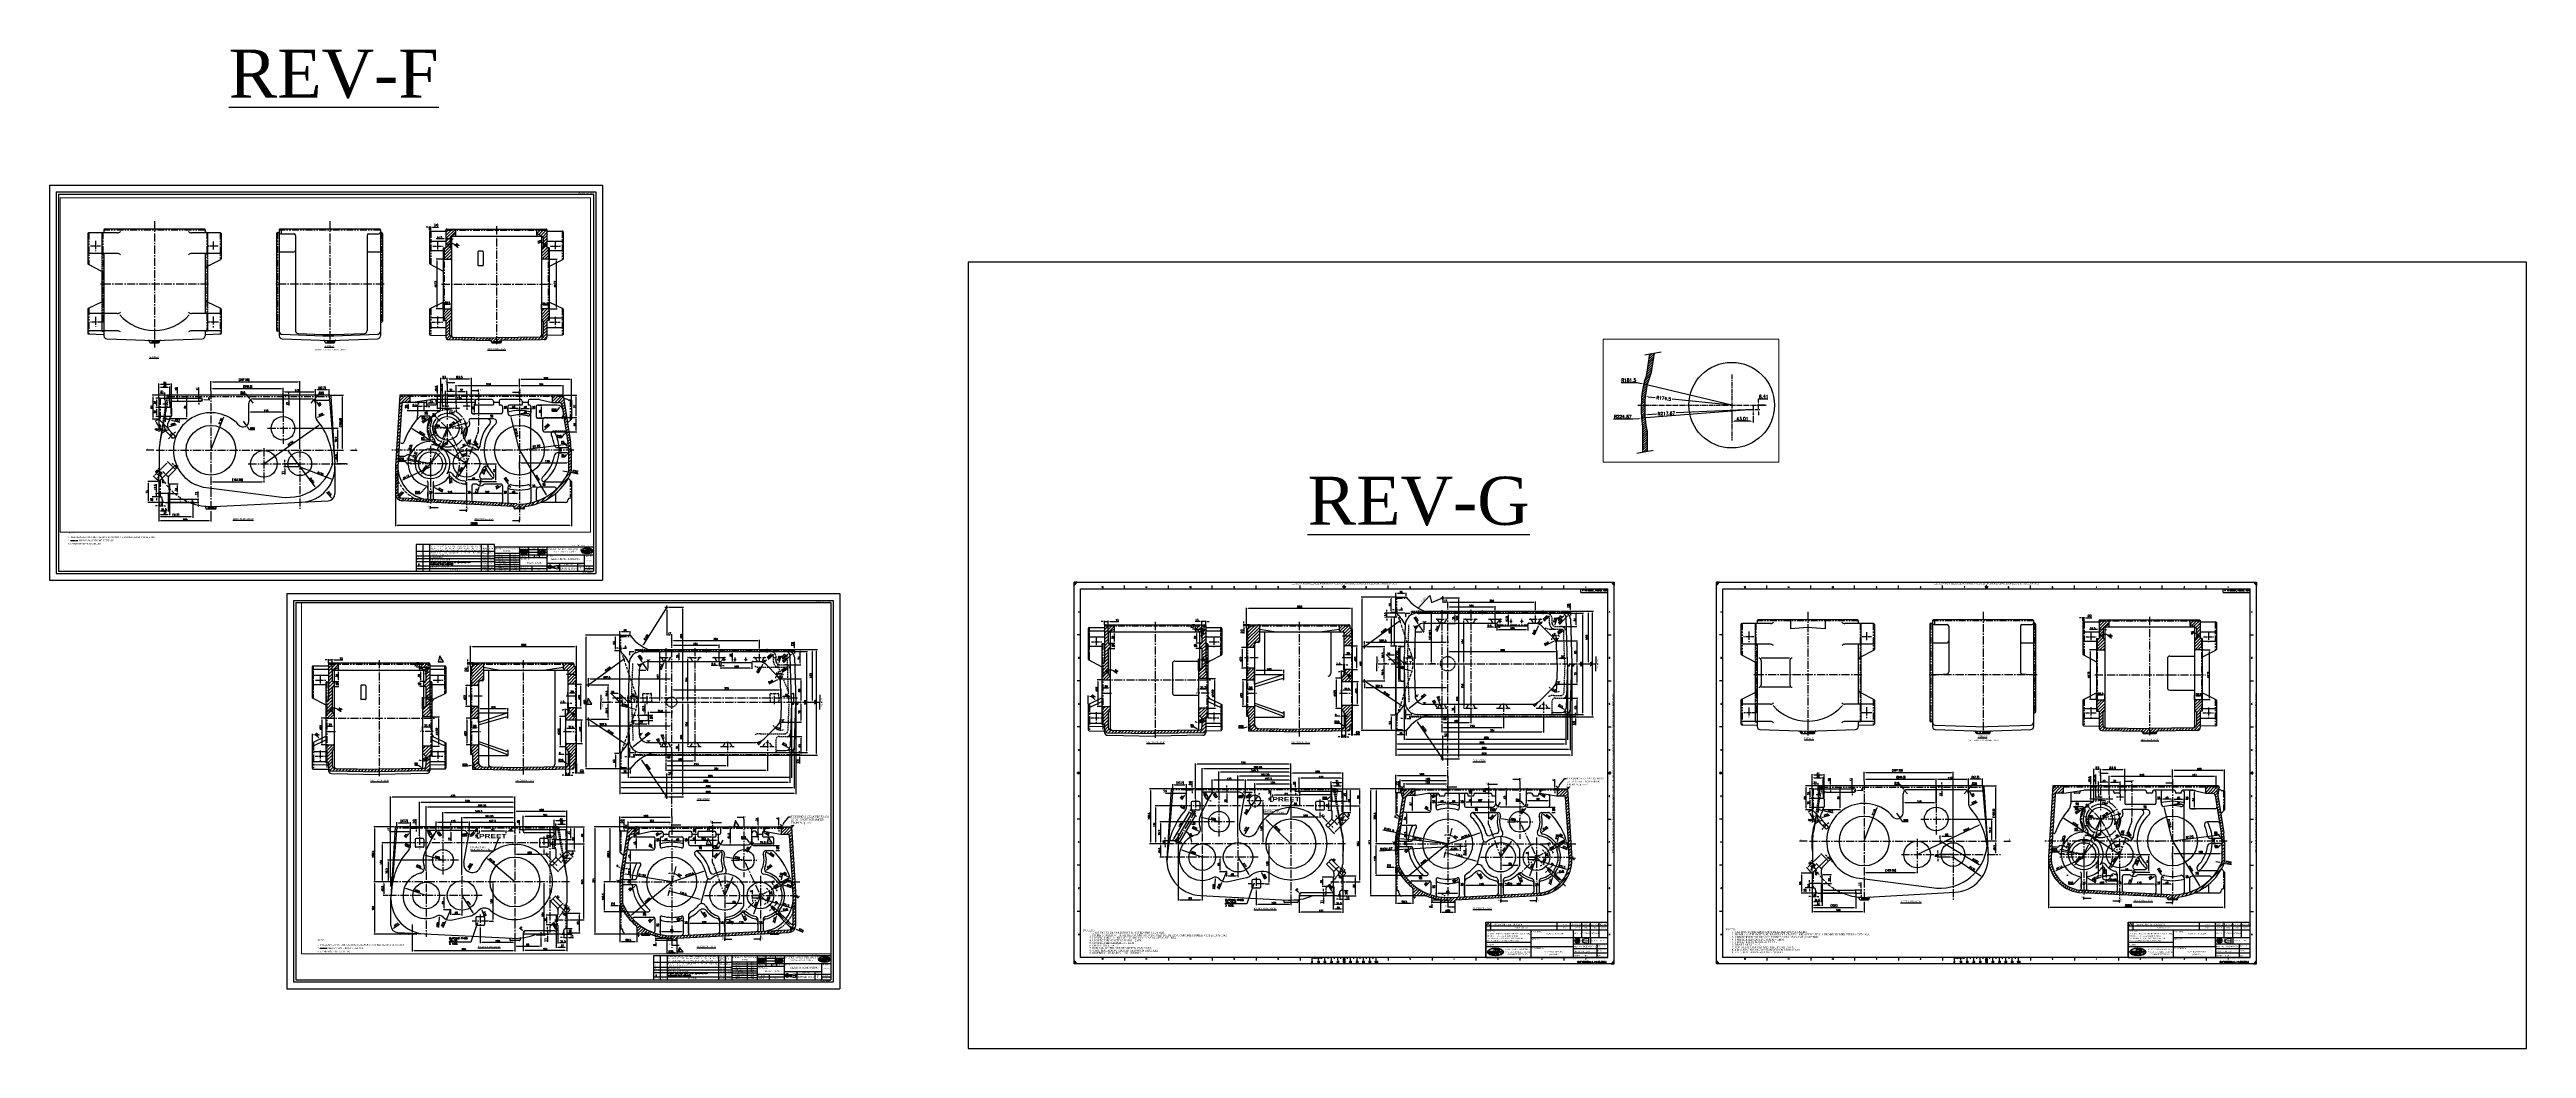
# Paper-space layout 'Layout1' of a CAD drawing. Header units: millimetres. Extents: x 196 to 4052, y -44 to 1512.
# The model-space entities are those that its viewports show. They can reach past a viewport. Long polylines and large blocks are cut down to what shows.
import ezdxf
from ezdxf.enums import TextEntityAlignment as Align

# ---------------------------------------------------------------- set-up
doc = ezdxf.new("R2010")
doc.units = ezdxf.units.MM
doc.header["$LTSCALE"] = 0.3
doc.header["$PDSIZE"] = -50
for name, pattern in [('ACAD_ISO03W100', [30, 12, -18]), ('CENTER', [50.8, 31.75, -6.35, 6.35, -6.35]), ('CENTER2', [28.575, 19.05, -3.175, 3.175, -3.175]), ('HIDDEN', [9.525, 6.35, -3.175]), ('HIDDEN2', [4.7625, 3.175, -1.5875]), ('PHANTOM', [63.5, 31.75, -6.35, 6.35, -6.35, 6.35, -6.35]), ('PHANTOM2', [31.75, 15.875, -3.175, 3.175, -3.175, 3.175, -3.175])]:
    doc.linetypes.add(name, pattern=pattern)
doc.layers.add('AM_5', color=3, linetype='Continuous', lineweight=25)
doc.layers.add('AM_8', color=1, linetype='Continuous', lineweight=25)
for name, color, linetype in [('center', 1, 'CENTER2'), ('CHAIN ...', 8, 'PHANTOM2'), ('dim', 7, 'Continuous'), ('h', 4, 'HIDDEN'), ('hatch', 6, 'Continuous'), ('HID', 4, 'ACAD_ISO03W100'), ('hidden', 4, 'HIDDEN2'), ('ht', 6, 'Continuous'), ('LINES', 8, 'Continuous'), ('text', 7, 'Continuous'), ('VP', 2, 'Continuous')]:
    doc.layers.add(name, color=color, linetype=linetype)
doc.layers.get('VP').off()
doc.styles.add('ACISOTS', font='isocp.shx', dxfattribs={"height": 1})
doc.styles.add('ARIAL-BLACK', font='')
doc.styles.add('DRAWING', font='times.ttf', dxfattribs={"height": 3})
doc.styles.add('ROMANS', font='romans__.ttf')
doc.styles.add('ROMANTIC', font='romantic.ttf')
doc.styles.add('rs', font='romans.shx')
doc.styles.get("Standard").update_dxf_attribs({"font": 'romans.shx', "width": 1.2})
doc.styles.get('ARIAL-BLACK').set_extended_font_data('Arial Black')
doc.dimstyles.new('AM_ISO$7', dxfattribs={"dimtxt": 3.5, "dimasz": 3.5, "dimexe": 1, "dimexo": 1, "dimgap": 1.5, "dimtad": 1, "dimdsep": 46, "dimtxsty": 'Standard', "dimcen": 0, "dimclrd": 256, "dimclre": 256, "dimclrt": 2, "dimadec": 0, "dimazin": 2, "dimtp": 0.1, "dimtm": 0.1, "dimtfac": 0.71, "dimtdec": 3, "dimtmove": 0, "dimatfit": 3, "dimfxl": 0, "dimlwd": -1, "dimlwe": -1, "dimarcsym": 0})
doc.dimstyles.new('ISO-25', dxfattribs={"dimscale": 2.5, "dimtxt": 2.5, "dimasz": 2.5, "dimexe": 0.7, "dimexo": 0.625, "dimtad": 1, "dimdec": 3, "dimlfac": -1, "dimzin": 9, "dimdsep": 46, "dimtxsty": 'Standard', "dimcen": 2.5, "dimclrd": 1, "dimclre": 1, "dimclrt": 7, "dimazin": 0, "dimtfac": 0.65, "dimtdec": 3, "dimtmove": 0, "dimatfit": 3, "dimfxl": 0, "dimtolj": 1, "dimarcsym": 0})
doc.dimstyles.new('sarab', dxfattribs={"dimscale": 3, "dimtxt": 2.5, "dimasz": 2.3, "dimexe": 1, "dimexo": 1, "dimtad": 1, "dimdec": 3, "dimdsep": 46, "dimtxsty": 'rs', "dimcen": 0, "dimclrd": 1, "dimclre": 1, "dimclrt": 7, "dimadec": 3, "dimazin": 2, "dimtfac": 1, "dimtdec": 3, "dimtmove": 0, "dimatfit": 3, "dimfxl": 0, "dimarcsym": 0})
doc.dimstyles.new('sarab$0', dxfattribs={"dimscale": 3, "dimtxt": 2.5, "dimasz": 2.3, "dimexe": 1, "dimexo": 1, "dimtad": 1, "dimdec": 3, "dimdsep": 46, "dimtxsty": 'rs', "dimcen": 0, "dimclrd": 1, "dimclre": 1, "dimclrt": 7, "dimadec": 3, "dimazin": 2, "dimtfac": 1, "dimtdec": 3, "dimtmove": 0, "dimatfit": 3, "dimfxl": 0, "dimarcsym": 0})
doc.dimstyles.new('sarab$3', dxfattribs={"dimscale": 3, "dimtxt": 2.5, "dimasz": 2.3, "dimexe": 1, "dimexo": 1, "dimtad": 1, "dimdec": 3, "dimdsep": 46, "dimtxsty": 'rs', "dimcen": 0, "dimclrd": 1, "dimclre": 1, "dimclrt": 7, "dimadec": 3, "dimazin": 2, "dimtfac": 1, "dimtdec": 3, "dimtmove": 0, "dimatfit": 3, "dimfxl": 0, "dimarcsym": 0})
doc.dimstyles.new('sarab$4', dxfattribs={"dimscale": 3, "dimtxt": 2.5, "dimasz": 2.3, "dimexe": 1, "dimexo": 1, "dimtad": 1, "dimdec": 3, "dimdsep": 46, "dimtxsty": 'rs', "dimcen": 0, "dimclrd": 1, "dimclre": 1, "dimclrt": 7, "dimadec": 3, "dimazin": 2, "dimtfac": 1, "dimtdec": 3, "dimtmove": 0, "dimatfit": 2, "dimfxl": 0, "dimarcsym": 0})
pattern_1 = [(45, (0, 0), (-5.303301, 5.303301), [])]
pattern_2 = [(45, (-6131.779, -43.694), (-5.61266, 5.61266), [])]
pattern_3 = [(45, (-6131.779, -43.694), (-5.303301, 5.303301), [])]

# ---------------------------------------------------------------- blocks, each defined once
blk = doc.blocks.new('*D1')
at = {"color": 1, "lineweight": -2, "transparency": 16777216}
for p, q in [((7128.6, -260.8), (7128.6, -305)), ((7188.1, -275.8), (7188.1, -305)), ((7134.4, -302.5), (7182.4, -302.5))]:
    blk.add_line(p, q, dxfattribs=at)
at = {"color": 1, "transparency": 16777216}
for points in [[(7134.4, -301.5), (7134.4, -303.4), (7128.6, -302.5)], [(7182.4, -301.5), (7182.4, -303.4), (7188.1, -302.5)]]:
    blk.add_solid(points, dxfattribs=at)
at = {"layer": 'Defpoints', "color": 0, "transparency": 16777216}
for p in [(7128.6, -258.3), (7188.1, -273.3), (7188.1, -302.5)]:
    blk.add_point(p, dxfattribs=at)
at = {"color": 7, "transparency": 16777216, "insert": (7158.4, -297.8), "char_height": 6.25, "attachment_point": 5, "style": 'rs'}
blk.add_mtext('59.5', dxfattribs=at)
blk = doc.blocks.new('*D2')
at = {"color": 1, "lineweight": -2, "transparency": 16777216}
for start, end in [(40.0793, 50.1586), (360, 30), (339.8414, 349.9207)]:
    blk.add_arc((7615.9, -143.6), 32.7, start, end, dxfattribs=at)
at = {"color": 1, "transparency": 16777216}
for points in [[(7641.7, -122), (7640.1, -123.1), (7644.2, -127.2)], [(7647.1, -149.2), (7649, -149.4), (7648.6, -143.6)]]:
    blk.add_solid(points, dxfattribs=at)
at = {"layer": 'Defpoints', "color": 0, "transparency": 16777216}
for p in [(7721, -82.9), (7422.1, -143.6), (7615.9, -143.6), (7646.6, -132.4), (7744, -143.6)]:
    blk.add_point(p, dxfattribs=at)
at = {"color": 7, "transparency": 16777216, "insert": (7652.3, -134.9), "char_height": 6.25, "attachment_point": 5, "rotation": 283.4033, "style": 'rs'}
blk.add_mtext('30°', dxfattribs=at)
blk = doc.blocks.new('*D3')
at = {"color": 1, "lineweight": -2, "transparency": 16777216}
blk.add_line((7651.1, -143.6), (7651.1, -143.6), dxfattribs=at)
for start, end in [(315, 0), (10.0676, 20.1352), (294.8648, 304.9324)]:
    blk.add_arc((7615.9, -143.6), 32.8, start, end, dxfattribs=at)
at = {"color": 1, "transparency": 16777216}
for points in [[(7649.1, -137.8), (7647.2, -137.9), (7648.6, -143.6)], [(7634, -169.7), (7635.2, -171.2), (7639, -166.7)]]:
    blk.add_solid(points, dxfattribs=at)
at = {"layer": 'Defpoints', "color": 0, "transparency": 16777216}
for p in [(7422.1, -143.6), (7615.9, -143.6), (7648.6, -143.6), (7647.5, -152.1), (7715.8, -243.6)]:
    blk.add_point(p, dxfattribs=at)
at = {"color": 7, "transparency": 16777216, "insert": (7641.8, -154.3), "char_height": 6.25, "attachment_point": 5, "rotation": 67.4946, "style": 'rs'}
blk.add_mtext('45°', dxfattribs=at)
blk = doc.blocks.new('*D4')
at = {"color": 1, "lineweight": -2, "transparency": 16777216}
for p, q in [((7650.5, -192.7), (7646.5, -196.8)), ((7653.3, -187.4), (7656.4, -190.4)), ((7654.6, -188.7), (7660.9, -182.3)), ((7659.7, -181.1), (7662.7, -184.1)), ((7665, -178.2), (7676.1, -167.1))]:
    blk.add_line(p, q, dxfattribs=at)
at = {"color": 1, "transparency": 16777216}
for points in [[(7649.8, -192), (7651.2, -193.4), (7654.6, -188.7)], [(7664.3, -177.6), (7665.7, -178.9), (7660.9, -182.3)]]:
    blk.add_solid(points, dxfattribs=at)
at = {"layer": 'Defpoints', "color": 0, "transparency": 16777216}
for p in [(7651.6, -185.6), (7654.6, -188.7), (7657.9, -179.3)]:
    blk.add_point(p, dxfattribs=at)
at = {"color": 7, "transparency": 16777216, "insert": (7670.4, -166.3), "char_height": 6.25, "attachment_point": 5, "rotation": 45, "style": 'rs'}
blk.add_mtext('9', dxfattribs=at)
blk = doc.blocks.new('*D5')
at = {"color": 1, "lineweight": -2, "transparency": 16777216}
for p, q in [((7613.4, -143.6), (7585.6, -143.6)), ((7588.1, -137.8), (7588.1, -125.1)), ((7588.1, -152.6), (7588.1, -143.6)), ((7610.9, -152.6), (7585.6, -152.6)), ((7588.1, -158.3), (7588.1, -164.1))]:
    blk.add_line(p, q, dxfattribs=at)
at = {"color": 1, "transparency": 16777216}
for points in [[(7587.1, -137.8), (7589, -137.8), (7588.1, -143.6)], [(7587.1, -158.3), (7589, -158.3), (7588.1, -152.6)]]:
    blk.add_solid(points, dxfattribs=at)
at = {"layer": 'Defpoints', "color": 0, "transparency": 16777216}
for p in [(7588.1, -143.6), (7615.9, -143.6), (7613.4, -152.6)]:
    blk.add_point(p, dxfattribs=at)
at = {"color": 7, "transparency": 16777216, "insert": (7583.4, -128.6), "char_height": 6.25, "attachment_point": 5, "rotation": 90, "style": 'rs'}
blk.add_mtext('9', dxfattribs=at)
blk = doc.blocks.new('*D6')
at = {"color": 1, "lineweight": -2, "transparency": 16777216}
for p, q in [((7606.9, -244.7), (7606.9, -238.4)), ((7612.6, -240.9), (7619.1, -240.9)), ((7624.9, -243.2), (7624.9, -238.4))]:
    blk.add_line(p, q, dxfattribs=at)
at = {"color": 1, "transparency": 16777216}
for points in [[(7612.6, -239.9), (7612.6, -241.8), (7606.9, -240.9)], [(7619.1, -239.9), (7619.1, -241.8), (7624.9, -240.9)]]:
    blk.add_solid(points, dxfattribs=at)
at = {"layer": 'Defpoints', "color": 0, "transparency": 16777216}
for p in [(7606.9, -247.2), (7624.9, -240.9), (7624.9, -245.7)]:
    blk.add_point(p, dxfattribs=at)
at = {"color": 7, "transparency": 16777216, "insert": (7615.9, -236.2), "char_height": 6.25, "attachment_point": 5, "style": 'rs'}
blk.add_mtext('18', dxfattribs=at)
blk = doc.blocks.new('*D7')
at = {"color": 1, "lineweight": -2, "transparency": 16777216}
for p, q in [((7491.6, -249.1), (7491.6, -238.4)), ((7601.1, -240.9), (7497.4, -240.9))]:
    blk.add_line(p, q, dxfattribs=at)
at = {"color": 1, "transparency": 16777216}
for points in [[(7497.4, -239.9), (7497.4, -241.8), (7491.6, -240.9)], [(7601.1, -239.9), (7601.1, -241.8), (7606.9, -240.9)]]:
    blk.add_solid(points, dxfattribs=at)
at = {"layer": 'Defpoints', "color": 0, "transparency": 16777216}
for p in [(7491.6, -240.9), (7606.9, -240.9), (7491.6, -251.6)]:
    blk.add_point(p, dxfattribs=at)
at = {"color": 7, "transparency": 16777216, "insert": (7549.2, -236.2), "char_height": 6.25, "attachment_point": 5, "style": 'rs'}
blk.add_mtext('115', dxfattribs=at)
blk = doc.blocks.new('*D8')
at = {"color": 1, "lineweight": -2, "transparency": 16777216}
blk.add_line((7485.9, -240.9), (7479.4, -240.9), dxfattribs=at)
at = {"color": 1, "transparency": 16777216}
for points in [[(7479.4, -239.9), (7479.4, -241.8), (7473.6, -240.9)], [(7485.9, -239.9), (7485.9, -241.8), (7491.6, -240.9)]]:
    blk.add_solid(points, dxfattribs=at)
at = {"layer": 'Defpoints', "color": 0, "transparency": 16777216}
for p in [(7473.6, -240.9), (7473.6, -240.9), (7491.6, -240.9)]:
    blk.add_point(p, dxfattribs=at)
at = {"color": 7, "transparency": 16777216, "insert": (7482.6, -236.2), "char_height": 6.25, "attachment_point": 5, "style": 'rs'}
blk.add_mtext('18', dxfattribs=at)
blk = doc.blocks.new('*D9')
at = {"color": 1, "lineweight": -2, "transparency": 16777216}
for p, q in [((7366.6, -272.4), (7366.6, -238.4)), ((7467.9, -240.9), (7372.4, -240.9)), ((7473.6, -248.7), (7473.6, -238.4))]:
    blk.add_line(p, q, dxfattribs=at)
at = {"color": 1, "transparency": 16777216}
for points in [[(7372.4, -239.9), (7372.4, -241.8), (7366.6, -240.9)], [(7467.9, -239.9), (7467.9, -241.8), (7473.6, -240.9)]]:
    blk.add_solid(points, dxfattribs=at)
at = {"layer": 'Defpoints', "color": 0, "transparency": 16777216}
for p in [(7366.6, -240.9), (7366.6, -274.9), (7473.6, -251.2)]:
    blk.add_point(p, dxfattribs=at)
at = {"color": 7, "transparency": 16777216, "insert": (7420.1, -236.2), "char_height": 6.25, "attachment_point": 5, "style": 'rs'}
blk.add_mtext('107', dxfattribs=at)
blk = doc.blocks.new('*D10')
at = {"color": 1, "lineweight": -2, "transparency": 16777216}
blk.add_line((7360.9, -240.9), (7354.4, -240.9), dxfattribs=at)
at = {"color": 1, "transparency": 16777216}
for points in [[(7354.4, -239.9), (7354.4, -241.8), (7348.6, -240.9)], [(7360.9, -239.9), (7360.9, -241.8), (7366.6, -240.9)]]:
    blk.add_solid(points, dxfattribs=at)
at = {"layer": 'Defpoints', "color": 0, "transparency": 16777216}
for p in [(7348.6, -240.9), (7348.6, -240.9), (7366.6, -240.9)]:
    blk.add_point(p, dxfattribs=at)
at = {"color": 7, "transparency": 16777216, "insert": (7357.6, -236.2), "char_height": 6.25, "attachment_point": 5, "style": 'rs'}
blk.add_mtext('18', dxfattribs=at)
blk = doc.blocks.new('*D11')
at = {"color": 1, "lineweight": -2, "transparency": 16777216}
for p, q in [((7268.6, -271.9), (7268.6, -266.2)), ((7342.9, -268.7), (7274.4, -268.7))]:
    blk.add_line(p, q, dxfattribs=at)
at = {"color": 1, "transparency": 16777216}
for points in [[(7274.4, -267.8), (7274.4, -269.7), (7268.6, -268.7)], [(7342.9, -267.8), (7342.9, -269.7), (7348.6, -268.7)]]:
    blk.add_solid(points, dxfattribs=at)
at = {"layer": 'Defpoints', "color": 0, "transparency": 16777216}
for p in [(7268.6, -268.7), (7268.6, -274.4), (7348.6, -268.7)]:
    blk.add_point(p, dxfattribs=at)
at = {"color": 7, "transparency": 16777216, "insert": (7308.6, -264), "char_height": 6.25, "attachment_point": 5, "style": 'rs'}
blk.add_mtext('80', dxfattribs=at)
blk = doc.blocks.new('*D12')
at = {"color": 1, "lineweight": -2, "transparency": 16777216}
for p, q in [((7250.6, -246.4), (7250.6, -251.6)), ((7262.9, -249.1), (7256.4, -249.1))]:
    blk.add_line(p, q, dxfattribs=at)
at = {"color": 1, "transparency": 16777216}
for points in [[(7256.4, -248.2), (7256.4, -250.1), (7250.6, -249.1)], [(7262.9, -248.2), (7262.9, -250.1), (7268.6, -249.1)]]:
    blk.add_solid(points, dxfattribs=at)
at = {"layer": 'Defpoints', "color": 0, "transparency": 16777216}
for p in [(7250.6, -243.9), (7250.6, -249.1), (7268.6, -249.1)]:
    blk.add_point(p, dxfattribs=at)
at = {"color": 7, "transparency": 16777216, "insert": (7259.6, -244.4), "char_height": 6.25, "attachment_point": 5, "style": 'rs'}
blk.add_mtext('18', dxfattribs=at)
blk = doc.blocks.new('*D13')
at = {"color": 1, "lineweight": -2, "transparency": 16777216}
blk.add_line((7218.1, -206.1), (7218.1, -212.6), dxfattribs=at)
at = {"color": 1, "transparency": 16777216}
for points in [[(7217.1, -206.1), (7219.1, -206.1), (7218.1, -200.3)], [(7217.1, -212.6), (7219.1, -212.6), (7218.1, -218.3)]]:
    blk.add_solid(points, dxfattribs=at)
at = {"layer": 'Defpoints', "color": 0, "transparency": 16777216}
for p in [(7218.1, -200.3), (7218.1, -218.3), (7218.1, -218.3)]:
    blk.add_point(p, dxfattribs=at)
at = {"color": 7, "transparency": 16777216, "insert": (7213.4, -209.3), "char_height": 6.25, "attachment_point": 5, "rotation": 90, "style": 'rs'}
blk.add_mtext('18', dxfattribs=at)
blk = doc.blocks.new('*D14')
at = {"color": 1, "lineweight": -2, "transparency": 16777216}
for p, q in [((7091.4, -96.8), (7073.7, -96.8)), ((7076.2, -194.6), (7076.2, -102.6)), ((7156.7, -200.3), (7073.7, -200.3))]:
    blk.add_line(p, q, dxfattribs=at)
at = {"color": 1, "transparency": 16777216}
for points in [[(7075.2, -102.6), (7077.1, -102.6), (7076.2, -96.8)], [(7075.2, -194.6), (7077.1, -194.6), (7076.2, -200.3)]]:
    blk.add_solid(points, dxfattribs=at)
at = {"layer": 'Defpoints', "color": 0, "transparency": 16777216}
for p in [(7076.2, -96.8), (7093.9, -96.8), (7159.2, -200.3)]:
    blk.add_point(p, dxfattribs=at)
at = {"color": 7, "transparency": 16777216, "insert": (7071.5, -148.6), "char_height": 6.25, "attachment_point": 5, "rotation": 90, "style": 'rs'}
blk.add_mtext('103.5', dxfattribs=at)
blk = doc.blocks.new('*D15')
at = {"color": 1, "lineweight": -2, "transparency": 16777216}
for p, q in [((7168.9, -87.8), (7164, -87.8)), ((7166.5, -100.1), (7166.5, -93.6)), ((7168.9, -105.8), (7164, -105.8))]:
    blk.add_line(p, q, dxfattribs=at)
at = {"color": 1, "transparency": 16777216}
for points in [[(7165.6, -93.6), (7167.5, -93.6), (7166.5, -87.8)], [(7165.6, -100.1), (7167.5, -100.1), (7166.5, -105.8)]]:
    blk.add_solid(points, dxfattribs=at)
at = {"layer": 'Defpoints', "color": 0, "transparency": 16777216}
for p in [(7166.5, -87.8), (7171.4, -87.8), (7171.4, -105.8)]:
    blk.add_point(p, dxfattribs=at)
at = {"color": 7, "transparency": 16777216, "insert": (7161.8, -96.8), "char_height": 6.25, "attachment_point": 5, "rotation": 90, "style": 'rs'}
blk.add_mtext('18', dxfattribs=at)
blk = doc.blocks.new('*D16')
at = {"color": 1, "lineweight": -2, "transparency": 16777216}
blk.add_line((7166.5, -82.1), (7166.5, -36.1), dxfattribs=at)
at = {"color": 1, "transparency": 16777216}
for points in [[(7165.6, -36.1), (7167.5, -36.1), (7166.5, -30.3)], [(7165.6, -82.1), (7167.5, -82.1), (7166.5, -87.8)]]:
    blk.add_solid(points, dxfattribs=at)
at = {"layer": 'Defpoints', "color": 0, "transparency": 16777216}
for p in [(7166.5, -30.3), (7166.5, -30.3), (7166.5, -87.8)]:
    blk.add_point(p, dxfattribs=at)
at = {"color": 7, "transparency": 16777216, "insert": (7161.8, -59.1), "char_height": 6.25, "attachment_point": 5, "rotation": 90, "style": 'rs'}
blk.add_mtext('57.5', dxfattribs=at)
blk = doc.blocks.new('*D17')
at = {"color": 1, "lineweight": -2, "transparency": 16777216}
blk.add_line((7166.5, -24.6), (7166.5, 8.9), dxfattribs=at)
at = {"color": 1, "transparency": 16777216}
for points in [[(7165.6, 8.9), (7167.5, 8.9), (7166.5, 14.7)], [(7165.6, -24.6), (7167.5, -24.6), (7166.5, -30.3)]]:
    blk.add_solid(points, dxfattribs=at)
at = {"layer": 'Defpoints', "color": 0, "transparency": 16777216}
for p in [(7166.5, 14.7), (7166.5, 14.7), (7166.5, -30.3)]:
    blk.add_point(p, dxfattribs=at)
at = {"color": 7, "transparency": 16777216, "insert": (7161.8, -7.8), "char_height": 6.25, "attachment_point": 5, "rotation": 90, "style": 'rs'}
blk.add_mtext('45', dxfattribs=at)
blk = doc.blocks.new('*D18')
at = {"color": 1, "lineweight": -2, "transparency": 16777216}
for p, q in [((7182.8, 59.7), (7187.7, 59.7)), ((7185.2, 53.9), (7185.2, 20.4))]:
    blk.add_line(p, q, dxfattribs=at)
at = {"color": 1, "transparency": 16777216}
for points in [[(7184.3, 53.9), (7186.2, 53.9), (7185.2, 59.7)], [(7184.3, 20.4), (7186.2, 20.4), (7185.2, 14.7)]]:
    blk.add_solid(points, dxfattribs=at)
at = {"layer": 'Defpoints', "color": 0, "transparency": 16777216}
for p in [(7180.3, 59.7), (7185.2, 14.7), (7185.2, 14.7)]:
    blk.add_point(p, dxfattribs=at)
at = {"color": 7, "transparency": 16777216, "insert": (7180.6, 37.2), "char_height": 6.25, "attachment_point": 5, "rotation": 90, "style": 'rs'}
blk.add_mtext('45', dxfattribs=at)
blk = doc.blocks.new('*D19')
at = {"color": 1, "lineweight": -2, "transparency": 16777216}
for p, q in [((7189.6, 68.7), (7182.7, 68.7)), ((7185.2, 74.4), (7185.2, 80.2)), ((7185.2, 59.7), (7185.2, 68.7)), ((7185.2, 53.9), (7185.2, 48.2))]:
    blk.add_line(p, q, dxfattribs=at)
at = {"color": 1, "transparency": 16777216}
for points in [[(7184.3, 74.4), (7186.2, 74.4), (7185.2, 68.7)], [(7184.3, 53.9), (7186.2, 53.9), (7185.2, 59.7)]]:
    blk.add_solid(points, dxfattribs=at)
at = {"layer": 'Defpoints', "color": 0, "transparency": 16777216}
for p in [(7185.2, 68.7), (7185.2, 59.7), (7192.1, 68.7)]:
    blk.add_point(p, dxfattribs=at)
at = {"color": 7, "transparency": 16777216, "insert": (7180.6, 64.2), "char_height": 6.25, "attachment_point": 5, "rotation": 90, "style": 'rs'}
blk.add_mtext('9', dxfattribs=at)
blk = doc.blocks.new('*D20')
at = {"color": 1, "lineweight": -2, "transparency": 16777216}
for p, q in [((7189.6, 93.7), (7182.7, 93.7)), ((7188.1, 68.7), (7182.7, 68.7)), ((7185.2, 74.4), (7185.2, 87.9))]:
    blk.add_line(p, q, dxfattribs=at)
at = {"color": 1, "transparency": 16777216}
for points in [[(7184.3, 87.9), (7186.2, 87.9), (7185.2, 93.7)], [(7184.3, 74.4), (7186.2, 74.4), (7185.2, 68.7)]]:
    blk.add_solid(points, dxfattribs=at)
at = {"layer": 'Defpoints', "color": 0, "transparency": 16777216}
for p in [(7185.2, 93.7), (7190.6, 68.7), (7192.1, 93.7)]:
    blk.add_point(p, dxfattribs=at)
at = {"color": 7, "transparency": 16777216, "insert": (7180.6, 81.2), "char_height": 6.25, "attachment_point": 5, "rotation": 90, "style": 'rs'}
blk.add_mtext('25', dxfattribs=at)
blk = doc.blocks.new('*D21')
at = {"color": 1, "lineweight": -2, "transparency": 16777216}
for p, q in [((7143.5, 99.4), (7143.5, 120.2)), ((7155.1, 93.7), (7141, 93.7)), ((7154.6, 89.7), (7141, 89.7)), ((7143.5, 89.7), (7143.5, 93.7)), ((7143.5, 83.9), (7143.5, 78.2))]:
    blk.add_line(p, q, dxfattribs=at)
at = {"color": 1, "transparency": 16777216}
for points in [[(7142.5, 99.4), (7144.4, 99.4), (7143.5, 93.7)], [(7142.5, 83.9), (7144.4, 83.9), (7143.5, 89.7)]]:
    blk.add_solid(points, dxfattribs=at)
at = {"layer": 'Defpoints', "color": 0, "transparency": 16777216}
for p in [(7143.5, 89.7), (7157.1, 89.7), (7157.6, 93.7)]:
    blk.add_point(p, dxfattribs=at)
at = {"color": 7, "transparency": 16777216, "insert": (7137.1, 112.7), "char_height": 6.25, "attachment_point": 5, "rotation": 90, "style": 'rs'}
blk.add_mtext('(4)', dxfattribs=at)
blk = doc.blocks.new('*D22')
at = {"color": 1, "lineweight": -2, "transparency": 16777216}
for p, q in [((7250.6, 22.2), (7250.6, 47.9)), ((7256.4, 45.4), (7262.9, 45.4)), ((7268.6, 28.3), (7268.6, 47.9))]:
    blk.add_line(p, q, dxfattribs=at)
at = {"color": 1, "transparency": 16777216}
for points in [[(7256.4, 46.4), (7256.4, 44.5), (7250.6, 45.4)], [(7262.9, 46.4), (7262.9, 44.5), (7268.6, 45.4)]]:
    blk.add_solid(points, dxfattribs=at)
at = {"layer": 'Defpoints', "color": 0, "transparency": 16777216}
for p in [(7250.6, 19.7), (7268.6, 45.4), (7268.6, 25.8)]:
    blk.add_point(p, dxfattribs=at)
at = {"color": 7, "transparency": 16777216, "insert": (7259.6, 50.1), "char_height": 6.25, "attachment_point": 5, "style": 'rs'}
blk.add_mtext('18', dxfattribs=at)
blk = doc.blocks.new('*D23')
at = {"color": 1, "lineweight": -2, "transparency": 16777216}
for p, q in [((7348.6, 38.8), (7348.6, 47.9)), ((7354.4, 45.4), (7360.9, 45.4)), ((7366.6, 37.2), (7366.6, 47.9))]:
    blk.add_line(p, q, dxfattribs=at)
at = {"color": 1, "transparency": 16777216}
for points in [[(7354.4, 46.4), (7354.4, 44.5), (7348.6, 45.4)], [(7360.9, 46.4), (7360.9, 44.5), (7366.6, 45.4)]]:
    blk.add_solid(points, dxfattribs=at)
at = {"layer": 'Defpoints', "color": 0, "transparency": 16777216}
for p in [(7348.6, 36.3), (7366.6, 45.4), (7366.6, 34.7)]:
    blk.add_point(p, dxfattribs=at)
at = {"color": 7, "transparency": 16777216, "insert": (7357.6, 50.1), "char_height": 6.25, "attachment_point": 5, "style": 'rs'}
blk.add_mtext('18', dxfattribs=at)
blk = doc.blocks.new('*D24')
at = {"color": 1, "lineweight": -2, "transparency": 16777216}
for p, q in [((7268.6, 37.2), (7268.6, 47.9)), ((7302.9, 45.4), (7274.4, 45.4)), ((7308.6, 43.2), (7308.6, 47.9))]:
    blk.add_line(p, q, dxfattribs=at)
at = {"color": 1, "transparency": 16777216}
for points in [[(7274.4, 46.4), (7274.4, 44.5), (7268.6, 45.4)], [(7302.9, 46.4), (7302.9, 44.5), (7308.6, 45.4)]]:
    blk.add_solid(points, dxfattribs=at)
at = {"layer": 'Defpoints', "color": 0, "transparency": 16777216}
for p in [(7268.6, 45.4), (7268.6, 34.7), (7308.6, 40.7)]:
    blk.add_point(p, dxfattribs=at)
at = {"color": 7, "transparency": 16777216, "insert": (7288.6, 50.1), "char_height": 6.25, "attachment_point": 5, "style": 'rs'}
blk.add_mtext('40', dxfattribs=at)
blk = doc.blocks.new('*D25')
at = {"color": 1, "lineweight": -2, "transparency": 16777216}
for p, q in [((7308.6, 43.2), (7308.6, 47.9)), ((7314.4, 45.4), (7342.9, 45.4)), ((7348.6, 37.2), (7348.6, 47.9))]:
    blk.add_line(p, q, dxfattribs=at)
at = {"color": 1, "transparency": 16777216}
for points in [[(7314.4, 46.4), (7314.4, 44.5), (7308.6, 45.4)], [(7342.9, 46.4), (7342.9, 44.5), (7348.6, 45.4)]]:
    blk.add_solid(points, dxfattribs=at)
at = {"layer": 'Defpoints', "color": 0, "transparency": 16777216}
for p in [(7308.6, 40.7), (7348.6, 45.4), (7348.6, 34.7)]:
    blk.add_point(p, dxfattribs=at)
at = {"color": 7, "transparency": 16777216, "insert": (7328.6, 50.1), "char_height": 6.25, "attachment_point": 5, "style": 'rs'}
blk.add_mtext('40', dxfattribs=at)
blk = doc.blocks.new('*D26')
at = {"color": 1, "lineweight": -2, "transparency": 16777216}
for p, q in [((7366.6, 47.9), (7366.6, 50.7)), ((7372.4, 48.2), (7463.9, 48.2))]:
    blk.add_line(p, q, dxfattribs=at)
at = {"color": 1, "transparency": 16777216}
for points in [[(7372.4, 49.1), (7372.4, 47.2), (7366.6, 48.2)], [(7463.9, 49.1), (7463.9, 47.2), (7469.6, 48.2)]]:
    blk.add_solid(points, dxfattribs=at)
at = {"layer": 'Defpoints', "color": 0, "transparency": 16777216}
for p in [(7366.6, 45.4), (7469.6, 48.2), (7469.6, 48.2)]:
    blk.add_point(p, dxfattribs=at)
at = {"color": 7, "transparency": 16777216, "insert": (7418.1, 52.9), "char_height": 6.25, "attachment_point": 5, "style": 'rs'}
blk.add_mtext('103', dxfattribs=at)
blk = doc.blocks.new('*D27')
at = {"color": 1, "lineweight": -2, "transparency": 16777216}
for p, q in [((7381.1, 68.7), (7392.9, 68.7)), ((7390.4, 87.9), (7390.4, 74.4))]:
    blk.add_line(p, q, dxfattribs=at)
at = {"color": 1, "transparency": 16777216}
for points in [[(7389.4, 87.9), (7391.3, 87.9), (7390.4, 93.7)], [(7389.4, 74.4), (7391.3, 74.4), (7390.4, 68.7)]]:
    blk.add_solid(points, dxfattribs=at)
at = {"layer": 'Defpoints', "color": 0, "transparency": 16777216}
for p in [(7378.6, 68.7), (7390.4, 93.7), (7390.4, 68.7)]:
    blk.add_point(p, dxfattribs=at)
at = {"color": 7, "transparency": 16777216, "insert": (7385.7, 81.2), "char_height": 6.25, "attachment_point": 5, "rotation": 90, "style": 'rs'}
blk.add_mtext('25', dxfattribs=at)
blk = doc.blocks.new('*D28')
at = {"color": 1, "lineweight": -2, "transparency": 16777216}
for p, q in [((7399.7, 11.7), (7414.4, 11.7)), ((7411.1, 29.7), (7409.4, 29.7)), ((7411.9, 17.4), (7411.9, 23.9))]:
    blk.add_line(p, q, dxfattribs=at)
at = {"color": 1, "transparency": 16777216}
for points in [[(7410.9, 23.9), (7412.9, 23.9), (7411.9, 29.7)], [(7410.9, 17.4), (7412.9, 17.4), (7411.9, 11.7)]]:
    blk.add_solid(points, dxfattribs=at)
at = {"layer": 'Defpoints', "color": 0, "transparency": 16777216}
for p in [(7397.2, 11.7), (7411.9, 29.7), (7413.6, 29.7)]:
    blk.add_point(p, dxfattribs=at)
at = {"color": 7, "transparency": 16777216, "insert": (7407.2, 20.7), "char_height": 6.25, "attachment_point": 5, "rotation": 90, "style": 'rs'}
blk.add_mtext('18', dxfattribs=at)
blk = doc.blocks.new('*D29')
at = {"color": 1, "lineweight": -2, "transparency": 16777216}
for p, q in [((7607.4, 99.4), (7607.4, 126)), ((7603.1, 59.7), (7609.9, 59.7)), ((7607.4, 59.7), (7607.4, 93.7)), ((7607.4, 53.9), (7607.4, 48.2))]:
    blk.add_line(p, q, dxfattribs=at)
at = {"color": 1, "transparency": 16777216}
for points in [[(7606.4, 99.4), (7608.4, 99.4), (7607.4, 93.7)], [(7606.4, 53.9), (7608.4, 53.9), (7607.4, 59.7)]]:
    blk.add_solid(points, dxfattribs=at)
at = {"layer": 'Defpoints', "color": 0, "transparency": 16777216}
for p in [(7600.6, 59.7), (7607.4, 93.7), (7607.4, 93.7)]:
    blk.add_point(p, dxfattribs=at)
at = {"color": 7, "transparency": 16777216, "insert": (7602.7, 119.2), "char_height": 6.25, "attachment_point": 5, "rotation": 90, "style": 'rs'}
blk.add_mtext('34', dxfattribs=at)
blk = doc.blocks.new('*D30')
at = {"color": 1, "lineweight": -2, "transparency": 16777216}
for p, q in [((7511.4, 93.7), (7508.5, 93.7)), ((7511, 87.9), (7511, 37.9)), ((7510.4, 32.2), (7508.5, 32.2))]:
    blk.add_line(p, q, dxfattribs=at)
at = {"color": 1, "transparency": 16777216}
for points in [[(7510, 87.9), (7512, 87.9), (7511, 93.7)], [(7510, 37.9), (7512, 37.9), (7511, 32.2)]]:
    blk.add_solid(points, dxfattribs=at)
at = {"layer": 'Defpoints', "color": 0, "transparency": 16777216}
for p in [(7513.9, 93.7), (7511, 32.2), (7512.9, 32.2)]:
    blk.add_point(p, dxfattribs=at)
at = {"color": 7, "transparency": 16777216, "insert": (7506.3, 63.2), "char_height": 6.25, "attachment_point": 5, "rotation": 90, "style": 'rs'}
blk.add_mtext('61.5', dxfattribs=at)
blk = doc.blocks.new('*D31')
at = {"color": 1, "lineweight": -2, "transparency": 16777216}
for p, q in [((7678.9, 99.4), (7678.9, 126.7)), ((7688.1, 93.7), (7676.4, 93.7)), ((7685.1, 89.7), (7676.4, 89.7)), ((7678.9, 89.7), (7678.9, 93.7)), ((7678.9, 83.9), (7678.9, 78.2))]:
    blk.add_line(p, q, dxfattribs=at)
at = {"color": 1, "transparency": 16777216}
for points in [[(7677.9, 99.4), (7679.9, 99.4), (7678.9, 93.7)], [(7677.9, 83.9), (7679.9, 83.9), (7678.9, 89.7)]]:
    blk.add_solid(points, dxfattribs=at)
at = {"layer": 'Defpoints', "color": 0, "transparency": 16777216}
for p in [(7678.9, 93.7), (7687.6, 89.7), (7690.6, 93.7)]:
    blk.add_point(p, dxfattribs=at)
at = {"color": 7, "transparency": 16777216, "insert": (7674.2, 122.9), "char_height": 6.25, "attachment_point": 5, "rotation": 90, "style": 'rs'}
blk.add_mtext('4', dxfattribs=at)
blk = doc.blocks.new('*D32')
at = {"color": 1, "lineweight": -2, "transparency": 16777216}
for p, q in [((7157.6, 96.2), (7157.6, 112.6)), ((7163.4, 110.1), (7302.9, 110.1)), ((7308.6, 125.1), (7308.6, 107.6))]:
    blk.add_line(p, q, dxfattribs=at)
at = {"color": 1, "transparency": 16777216}
for points in [[(7163.4, 111.1), (7163.4, 109.2), (7157.6, 110.1)], [(7302.9, 111.1), (7302.9, 109.2), (7308.6, 110.1)]]:
    blk.add_solid(points, dxfattribs=at)
at = {"layer": 'Defpoints', "color": 0, "transparency": 16777216}
for p in [(7308.6, 127.6), (7308.6, 110.1), (7157.6, 93.7)]:
    blk.add_point(p, dxfattribs=at)
at = {"color": 7, "transparency": 16777216, "insert": (7239.7, 114.8), "char_height": 6.25, "attachment_point": 5, "style": 'rs'}
blk.add_mtext('151', dxfattribs=at)
blk = doc.blocks.new('*D33')
at = {"color": 1, "lineweight": -2, "transparency": 16777216}
for p, q in [((7128.6, 79.2), (7128.6, 129.5)), ((7134.4, 127), (7302.9, 127)), ((7308.6, 125.1), (7308.6, 124.5))]:
    blk.add_line(p, q, dxfattribs=at)
at = {"color": 1, "transparency": 16777216}
for points in [[(7134.4, 128), (7134.4, 126.1), (7128.6, 127)], [(7302.9, 128), (7302.9, 126.1), (7308.6, 127)]]:
    blk.add_solid(points, dxfattribs=at)
at = {"layer": 'Defpoints', "color": 0, "transparency": 16777216}
for p in [(7308.6, 127.6), (7308.6, 127), (7128.6, 76.7)]:
    blk.add_point(p, dxfattribs=at)
at = {"color": 7, "transparency": 16777216, "insert": (7218.6, 131.7), "char_height": 6.25, "attachment_point": 5, "style": 'rs'}
blk.add_mtext('180', dxfattribs=at)
blk = doc.blocks.new('*D34')
at = {"color": 1, "lineweight": -2, "transparency": 16777216}
for p, q in [((7586.1, 55.2), (7586.1, 33.2)), ((7660.9, 52.2), (7660.9, 33.2)), ((7591.9, 35.7), (7655.2, 35.7))]:
    blk.add_line(p, q, dxfattribs=at)
at = {"color": 1, "transparency": 16777216}
for points in [[(7591.9, 36.7), (7591.9, 34.8), (7586.1, 35.7)], [(7655.2, 36.7), (7655.2, 34.8), (7660.9, 35.7)]]:
    blk.add_solid(points, dxfattribs=at)
at = {"layer": 'Defpoints', "color": 0, "transparency": 16777216}
for p in [(7586.1, 57.7), (7660.9, 54.7), (7660.9, 35.7)]:
    blk.add_point(p, dxfattribs=at)
at = {"color": 7, "transparency": 16777216, "insert": (7623.5, 40.4), "char_height": 6.25, "attachment_point": 5, "style": 'rs'}
blk.add_mtext('74.8', dxfattribs=at)
blk = doc.blocks.new('*D35')
at = {"color": 1, "lineweight": -2, "transparency": 16777216}
blk.add_line((7557.9, -20.8), (7494.4, -11.1), dxfattribs=at)
at = {"color": 1, "transparency": 16777216}
blk.add_solid([(7494.5, -10.2), (7494.3, -12.1), (7488.7, -10.3)], dxfattribs=at)
at = {"layer": 'Defpoints', "color": 0, "transparency": 16777216}
for p in [(7488.7, -10.3), (7557.9, -20.8)]:
    blk.add_point(p, dxfattribs=at)
at = {"color": 7, "transparency": 16777216, "insert": (7535.5, -12.7), "char_height": 6.25, "attachment_point": 5, "rotation": 351.3175, "style": 'rs'}
blk.add_mtext('R70', dxfattribs=at)
blk = doc.blocks.new('*D36')
at = {"color": 1, "lineweight": -2, "transparency": 16777216}
blk.add_line((7615.9, -143.6), (7591.8, -208.5), dxfattribs=at)
at = {"color": 1, "transparency": 16777216}
blk.add_solid([(7590.9, -208.2), (7592.7, -208.8), (7589.8, -213.9)], dxfattribs=at)
at = {"layer": 'Defpoints', "color": 0, "transparency": 16777216}
for p in [(7615.9, -143.6), (7589.8, -213.9)]:
    blk.add_point(p, dxfattribs=at)
at = {"color": 7, "transparency": 16777216, "insert": (7599.7, -173.7), "char_height": 6.25, "attachment_point": 5, "rotation": 69.671, "style": 'rs'}
blk.add_mtext('R75', dxfattribs=at)
blk = doc.blocks.new('*D37')
at = {"color": 1, "lineweight": -2, "transparency": 16777216}
for p, q in [((7299, -132.9), (7300.8, -126.1)), ((7407.3, -157.2), (7305.7, -130)), ((7411.6, -163.1), (7413.5, -156.3))]:
    blk.add_line(p, q, dxfattribs=at)
at = {"color": 1, "transparency": 16777216}
for points in [[(7305.9, -129), (7305.4, -130.9), (7300.1, -128.5)], [(7407.5, -156.3), (7407, -158.1), (7412.8, -158.7)]]:
    blk.add_solid(points, dxfattribs=at)
at = {"layer": 'Defpoints', "color": 0, "transparency": 16777216}
for p in [(7298.3, -135.3), (7300.1, -128.5), (7411, -165.5)]:
    blk.add_point(p, dxfattribs=at)
at = {"color": 7, "transparency": 16777216, "insert": (7347.5, -136.3), "char_height": 6.25, "attachment_point": 5, "rotation": 345, "style": 'rs'}
blk.add_mtext('116.5', dxfattribs=at)
blk = doc.blocks.new('*D38')
at = {"color": 1, "lineweight": -2, "transparency": 16777216}
blk.add_line((7326.9, -72.3), (7338.7, -81.1), dxfattribs=at)
for start, end in [(100.7822, 111.5644), (75, 90), (53.3387, 75), (53.4356, 64.2178)]:
    blk.add_arc((7308.6, -96.8), 30.6, start, end, dxfattribs=at)
at = {"color": 1, "transparency": 16777216}
for points in [[(7302.8, -65.8), (7303, -67.7), (7308.6, -66.2)], [(7321.6, -70.2), (7322.3, -68.4), (7316.5, -67.3)]]:
    blk.add_solid(points, dxfattribs=at)
at = {"layer": 'Defpoints', "color": 0, "transparency": 16777216}
for p in [(7308.6, 113.7), (7322.9, -43.4), (7308.6, -66.3), (7311.3, -66.3), (7295.7, -145.2)]:
    blk.add_point(p, dxfattribs=at)
at = {"color": 7, "transparency": 16777216, "insert": (7335.6, -72.9), "char_height": 6.25, "attachment_point": 5, "rotation": 323.3387, "style": 'rs'}
blk.add_mtext('15°', dxfattribs=at)
blk = doc.blocks.new('*D39')
at = {"color": 1, "lineweight": -2, "transparency": 16777216}
blk.add_line((7308.6, -96.8), (7419.3, -59.6), dxfattribs=at)
at = {"color": 1, "transparency": 16777216}
blk.add_solid([(7419, -58.7), (7419.6, -60.5), (7424.7, -57.7)], dxfattribs=at)
at = {"layer": 'Defpoints', "color": 0, "transparency": 16777216}
for p in [(7308.6, -96.8), (7424.7, -57.7)]:
    blk.add_point(p, dxfattribs=at)
at = {"color": 7, "transparency": 16777216, "insert": (7369.9, -71.2), "char_height": 6.25, "attachment_point": 5, "rotation": 18.6092, "style": 'rs'}
blk.add_mtext('R122.5', dxfattribs=at)
blk = doc.blocks.new('*D40')
at = {"color": 1, "lineweight": -2, "transparency": 16777216}
blk.add_line((7491.9, -143.6), (7519.5, -80.1), dxfattribs=at)
at = {"color": 1, "transparency": 16777216}
blk.add_solid([(7518.6, -79.7), (7520.4, -80.5), (7521.8, -74.8)], dxfattribs=at)
at = {"layer": 'Defpoints', "color": 0, "transparency": 16777216}
for p in [(7521.8, -74.8), (7491.9, -143.6)]:
    blk.add_point(p, dxfattribs=at)
at = {"color": 7, "transparency": 16777216, "insert": (7501, -110.8), "char_height": 6.25, "attachment_point": 5, "rotation": 66.4799, "style": 'rs'}
blk.add_mtext('R75', dxfattribs=at)
blk = doc.blocks.new('*D41')
at = {"color": 1, "lineweight": -2, "transparency": 16777216}
for p, q in [((7556.9, -146.1), (7556.9, -173.1)), ((7497.6, -170.6), (7551.1, -170.6))]:
    blk.add_line(p, q, dxfattribs=at)
at = {"color": 1, "transparency": 16777216}
for points in [[(7497.6, -169.6), (7497.6, -171.6), (7491.9, -170.6)], [(7551.1, -169.6), (7551.1, -171.6), (7556.9, -170.6)]]:
    blk.add_solid(points, dxfattribs=at)
at = {"layer": 'Defpoints', "color": 0, "transparency": 16777216}
for p in [(7556.9, -143.6), (7491.9, -170.6), (7556.9, -170.6)]:
    blk.add_point(p, dxfattribs=at)
at = {"color": 7, "transparency": 16777216, "insert": (7524.4, -165.9), "char_height": 6.25, "attachment_point": 5, "style": 'rs'}
blk.add_mtext('65', dxfattribs=at)
blk = doc.blocks.new('*D42')
at = {"color": 1, "lineweight": -2, "transparency": 16777216}
for p, q in [((7658.4, 29.7), (7680.9, 29.7)), ((7668.9, 11.7), (7680.9, 11.7)), ((7678.4, 23.9), (7678.4, 17.4))]:
    blk.add_line(p, q, dxfattribs=at)
at = {"color": 1, "transparency": 16777216}
for points in [[(7677.4, 23.9), (7679.3, 23.9), (7678.4, 29.7)], [(7677.4, 17.4), (7679.3, 17.4), (7678.4, 11.7)]]:
    blk.add_solid(points, dxfattribs=at)
at = {"layer": 'Defpoints', "color": 0, "transparency": 16777216}
for p in [(7655.9, 29.7), (7666.4, 11.7), (7678.4, 11.7)]:
    blk.add_point(p, dxfattribs=at)
at = {"color": 7, "transparency": 16777216, "insert": (7673.7, 20.7), "char_height": 6.25, "attachment_point": 5, "rotation": 90, "style": 'rs'}
blk.add_mtext('18', dxfattribs=at)
blk = doc.blocks.new('*D43')
at = {"color": 1, "lineweight": -2, "transparency": 16777216}
for p, q in [((7155.1, 93.7), (7091.4, 93.7)), ((7093.9, 87.9), (7093.9, -91.1)), ((7117.3, -96.8), (7091.4, -96.8))]:
    blk.add_line(p, q, dxfattribs=at)
at = {"color": 1, "transparency": 16777216}
for points in [[(7092.9, 87.9), (7094.8, 87.9), (7093.9, 93.7)], [(7092.9, -91.1), (7094.8, -91.1), (7093.9, -96.8)]]:
    blk.add_solid(points, dxfattribs=at)
at = {"layer": 'Defpoints', "color": 0, "transparency": 16777216}
for p in [(7157.6, 93.7), (7093.9, -96.8), (7119.8, -96.8)]:
    blk.add_point(p, dxfattribs=at)
at = {"color": 7, "transparency": 16777216, "insert": (7089.2, -1.6), "char_height": 6.25, "attachment_point": 5, "rotation": 90, "style": 'rs'}
blk.add_mtext('190.5', dxfattribs=at)
blk = doc.blocks.new('*D44')
at = {"color": 1, "lineweight": -2, "transparency": 16777216}
for p, q in [((7717.6, 355.2), (7717.6, 245.9)), ((7128.6, 292.2), (7128.6, 245.9)), ((7134.4, 248.4), (7711.9, 248.4))]:
    blk.add_line(p, q, dxfattribs=at)
at = {"color": 1, "transparency": 16777216}
for points in [[(7134.4, 249.3), (7134.4, 247.4), (7128.6, 248.4)], [(7711.9, 249.3), (7711.9, 247.4), (7717.6, 248.4)]]:
    blk.add_solid(points, dxfattribs=at)
at = {"layer": 'Defpoints', "color": 0, "transparency": 16777216}
for p in [(7717.6, 357.7), (7128.6, 294.7), (7717.6, 248.4)]:
    blk.add_point(p, dxfattribs=at)
at = {"color": 7, "transparency": 16777216, "insert": (7426.3, 253.1), "char_height": 6.25, "attachment_point": 5, "style": 'rs'}
blk.add_mtext('589', dxfattribs=at)
blk = doc.blocks.new('*D45')
at = {"color": 1, "lineweight": -2, "transparency": 16777216}
for p, q in [((7732.6, 348.2), (7732.6, 226.9)), ((7128.6, 292.2), (7128.6, 226.9)), ((7726.9, 229.4), (7134.4, 229.4))]:
    blk.add_line(p, q, dxfattribs=at)
at = {"color": 1, "transparency": 16777216}
for points in [[(7134.4, 230.3), (7134.4, 228.4), (7128.6, 229.4)], [(7726.9, 230.3), (7726.9, 228.4), (7732.6, 229.4)]]:
    blk.add_solid(points, dxfattribs=at)
at = {"layer": 'Defpoints', "color": 0, "transparency": 16777216}
for p in [(7732.6, 350.7), (7128.6, 294.7), (7128.6, 229.4)]:
    blk.add_point(p, dxfattribs=at)
at = {"color": 7, "transparency": 16777216, "insert": (7435, 234.1), "char_height": 6.25, "attachment_point": 5, "style": 'rs'}
blk.add_mtext('604', dxfattribs=at)
blk = doc.blocks.new('*D46')
at = {"color": 1, "lineweight": -2, "transparency": 16777216}
for p, q in [((7737.6, 523.2), (7737.6, 207.1)), ((7128.6, 292.2), (7128.6, 207.1)), ((7731.9, 209.6), (7134.4, 209.6))]:
    blk.add_line(p, q, dxfattribs=at)
at = {"color": 1, "transparency": 16777216}
for points in [[(7134.4, 210.6), (7134.4, 208.7), (7128.6, 209.6)], [(7731.9, 210.6), (7731.9, 208.7), (7737.6, 209.6)]]:
    blk.add_solid(points, dxfattribs=at)
at = {"layer": 'Defpoints', "color": 0, "transparency": 16777216}
for p in [(7737.6, 525.7), (7128.6, 294.7), (7128.6, 209.6)]:
    blk.add_point(p, dxfattribs=at)
at = {"color": 7, "transparency": 16777216, "insert": (7434.6, 214.3), "char_height": 6.25, "attachment_point": 5, "style": 'rs'}
blk.add_mtext('609', dxfattribs=at)
blk = doc.blocks.new('*D47')
at = {"color": 1, "lineweight": -2, "transparency": 16777216}
for p, q in [((7157.6, 523.2), (7157.6, 334.1)), ((7151.9, 336.6), (7146.1, 336.6)), ((7157.6, 336.6), (7162.6, 336.6)), ((7162.6, 348.2), (7162.6, 334.1)), ((7168.4, 336.6), (7181.4, 336.6))]:
    blk.add_line(p, q, dxfattribs=at)
at = {"color": 1, "transparency": 16777216}
for points in [[(7151.9, 337.6), (7151.9, 335.7), (7157.6, 336.6)], [(7168.4, 337.6), (7168.4, 335.7), (7162.6, 336.6)]]:
    blk.add_solid(points, dxfattribs=at)
at = {"layer": 'Defpoints', "color": 0, "transparency": 16777216}
for p in [(7157.6, 525.7), (7162.6, 350.7), (7162.6, 336.6)]:
    blk.add_point(p, dxfattribs=at)
at = {"color": 7, "transparency": 16777216, "insert": (7177.8, 341.3), "char_height": 6.25, "attachment_point": 5, "style": 'rs'}
blk.add_mtext('5', dxfattribs=at)
blk = doc.blocks.new('*D48')
at = {"color": 1, "lineweight": -2, "transparency": 16777216}
for p, q in [((7241.6, 525.7), (7213.3, 525.7)), ((7215.8, 520), (7215.8, 485.8)), ((7221.2, 480), (7213.3, 480))]:
    blk.add_line(p, q, dxfattribs=at)
at = {"color": 1, "transparency": 16777216}
for points in [[(7214.8, 520), (7216.7, 520), (7215.8, 525.7)], [(7214.8, 485.8), (7216.7, 485.8), (7215.8, 480)]]:
    blk.add_solid(points, dxfattribs=at)
at = {"layer": 'Defpoints', "color": 0, "transparency": 16777216}
for p in [(7244.1, 525.7), (7215.8, 480), (7223.7, 480)]:
    blk.add_point(p, dxfattribs=at)
at = {"color": 7, "transparency": 16777216, "insert": (7211.1, 502.9), "char_height": 6.25, "attachment_point": 5, "rotation": 90, "style": 'rs'}
blk.add_mtext('45.5', dxfattribs=at)
blk = doc.blocks.new('*D49')
at = {"color": 1, "lineweight": -2, "transparency": 16777216}
for p, q in [((7176.9, 459.5), (7176.9, 447.7)), ((7182.6, 450.2), (7223, 450.2)), ((7228.7, 464.5), (7228.7, 447.7))]:
    blk.add_line(p, q, dxfattribs=at)
at = {"color": 1, "transparency": 16777216}
for points in [[(7182.6, 451.2), (7182.6, 449.3), (7176.9, 450.2)], [(7223, 451.2), (7223, 449.3), (7228.7, 450.2)]]:
    blk.add_solid(points, dxfattribs=at)
at = {"layer": 'Defpoints', "color": 0, "transparency": 16777216}
for p in [(7176.9, 462), (7228.7, 467), (7228.7, 450.2)]:
    blk.add_point(p, dxfattribs=at)
at = {"color": 7, "transparency": 16777216, "insert": (7203.7, 454.9), "char_height": 6.25, "attachment_point": 5, "style": 'rs'}
blk.add_mtext('57', dxfattribs=at)
blk = doc.blocks.new('*D50')
at = {"color": 1, "lineweight": -2, "transparency": 16777216}
for p, q in [((7157.6, 528.2), (7157.6, 548.3)), ((7192.6, 527.2), (7192.6, 548.3)), ((7163.4, 545.8), (7186.8, 545.8))]:
    blk.add_line(p, q, dxfattribs=at)
at = {"color": 1, "transparency": 16777216}
for points in [[(7163.4, 546.8), (7163.4, 544.8), (7157.6, 545.8)], [(7186.8, 546.8), (7186.8, 544.8), (7192.6, 545.8)]]:
    blk.add_solid(points, dxfattribs=at)
at = {"layer": 'Defpoints', "color": 0, "transparency": 16777216}
for p in [(7157.6, 525.7), (7192.6, 545.8), (7192.6, 524.7)]:
    blk.add_point(p, dxfattribs=at)
at = {"color": 7, "transparency": 16777216, "insert": (7175.1, 550.5), "char_height": 6.25, "attachment_point": 5, "style": 'rs'}
blk.add_mtext('35', dxfattribs=at)
blk = doc.blocks.new('*D51')
at = {"color": 1, "lineweight": -2, "transparency": 16777216}
for p, q in [((7311.1, 385.7), (7334.7, 385.7)), ((7311.1, 350.7), (7334.7, 350.7)), ((7332.2, 380), (7332.2, 356.5))]:
    blk.add_line(p, q, dxfattribs=at)
at = {"color": 1, "transparency": 16777216}
for points in [[(7331.2, 380), (7333.1, 380), (7332.2, 385.7)], [(7331.2, 356.5), (7333.1, 356.5), (7332.2, 350.7)]]:
    blk.add_solid(points, dxfattribs=at)
at = {"layer": 'Defpoints', "color": 0, "transparency": 16777216}
for p in [(7308.6, 385.7), (7308.6, 350.7), (7332.2, 350.7)]:
    blk.add_point(p, dxfattribs=at)
at = {"color": 7, "transparency": 16777216, "insert": (7327.5, 368.2), "char_height": 6.25, "attachment_point": 5, "rotation": 90, "style": 'rs'}
blk.add_mtext('35', dxfattribs=at)
blk = doc.blocks.new('*D52')
at = {"color": 1, "lineweight": -2, "transparency": 16777216}
for p, q in [((7311.1, 700.7), (7335.7, 700.7)), ((7311.1, 665.7), (7335.7, 665.7)), ((7333.2, 695), (7333.2, 671.5))]:
    blk.add_line(p, q, dxfattribs=at)
at = {"color": 1, "transparency": 16777216}
for points in [[(7332.2, 695), (7334.2, 695), (7333.2, 700.7)], [(7332.2, 671.5), (7334.2, 671.5), (7333.2, 665.7)]]:
    blk.add_solid(points, dxfattribs=at)
at = {"layer": 'Defpoints', "color": 0, "transparency": 16777216}
for p in [(7308.6, 700.7), (7308.6, 665.7), (7333.2, 665.7)]:
    blk.add_point(p, dxfattribs=at)
at = {"color": 7, "transparency": 16777216, "insert": (7328.5, 683.2), "char_height": 6.25, "attachment_point": 5, "rotation": 90, "style": 'rs'}
blk.add_mtext('35', dxfattribs=at)
blk = doc.blocks.new('*D53')
at = {"color": 1, "lineweight": -2, "transparency": 16777216}
for p, q in [((7687.6, 528.2), (7687.6, 548.1)), ((7722.6, 528.2), (7722.6, 548.1)), ((7693.3, 545.6), (7716.9, 545.6))]:
    blk.add_line(p, q, dxfattribs=at)
at = {"color": 1, "transparency": 16777216}
for points in [[(7693.3, 546.6), (7693.3, 544.6), (7687.6, 545.6)], [(7716.9, 546.6), (7716.9, 544.6), (7722.6, 545.6)]]:
    blk.add_solid(points, dxfattribs=at)
at = {"layer": 'Defpoints', "color": 0, "transparency": 16777216}
for p in [(7687.6, 525.7), (7722.6, 545.6), (7722.6, 525.7)]:
    blk.add_point(p, dxfattribs=at)
at = {"color": 7, "transparency": 16777216, "insert": (7705.1, 550.3), "char_height": 6.25, "attachment_point": 5, "style": 'rs'}
blk.add_mtext('35', dxfattribs=at)
blk = doc.blocks.new('*D54')
at = {"color": 1, "lineweight": -2, "transparency": 16777216}
blk.add_line((7020.9, 466.3), (7149.4, 380.9), dxfattribs=at)
at = {"color": 1, "transparency": 16777216}
blk.add_solid([(7149.9, 381.7), (7148.9, 380.1), (7154.2, 377.7)], dxfattribs=at)
at = {"layer": 'Defpoints', "color": 0, "transparency": 16777216}
for p in [(7020.9, 466.3), (7154.2, 377.7)]:
    blk.add_point(p, dxfattribs=at)
at = {"color": 7, "transparency": 16777216, "insert": (7096.8, 421.5), "char_height": 6.25, "attachment_point": 5, "rotation": 326.3862, "style": 'rs'}
blk.add_mtext('R160', dxfattribs=at)
blk = doc.blocks.new('*D55')
at = {"color": 1, "lineweight": -2, "transparency": 16777216}
blk.add_line((7020.9, 585.2), (7145.5, 676.1), dxfattribs=at)
at = {"color": 1, "transparency": 16777216}
blk.add_solid([(7145, 676.9), (7146.1, 675.3), (7150.2, 679.5)], dxfattribs=at)
at = {"layer": 'Defpoints', "color": 0, "transparency": 16777216}
for p in [(7150.2, 679.5), (7020.9, 585.2)]:
    blk.add_point(p, dxfattribs=at)
at = {"color": 7, "transparency": 16777216, "insert": (7087.6, 639.6), "char_height": 6.25, "attachment_point": 5, "rotation": 36.1226, "style": 'rs'}
blk.add_mtext('R160', dxfattribs=at)
blk = doc.blocks.new('*D56')
at = {"color": 1, "lineweight": -2, "transparency": 16777216}
for p, q in [((7098.2, 525.7), (7086.4, 525.7)), ((7088.9, 472), (7088.9, 520)), ((7029.7, 466.3), (7091.4, 466.3))]:
    blk.add_line(p, q, dxfattribs=at)
at = {"color": 1, "transparency": 16777216}
for points in [[(7088, 520), (7089.9, 520), (7088.9, 525.7)], [(7088, 472), (7089.9, 472), (7088.9, 466.3)]]:
    blk.add_solid(points, dxfattribs=at)
at = {"layer": 'Defpoints', "color": 0, "transparency": 16777216}
for p in [(7088.9, 525.7), (7100.7, 525.7), (7027.2, 466.3)]:
    blk.add_point(p, dxfattribs=at)
at = {"color": 7, "transparency": 16777216, "insert": (7084.3, 496), "char_height": 6.25, "attachment_point": 5, "rotation": 90, "style": 'rs'}
blk.add_mtext('59.5', dxfattribs=at)
blk = doc.blocks.new('*D57')
at = {"color": 1, "lineweight": -2, "transparency": 16777216}
for p, q in [((7029.7, 585.2), (7091.4, 585.2)), ((7088.9, 531.5), (7088.9, 579.4)), ((7088.9, 525.7), (7086.4, 525.7))]:
    blk.add_line(p, q, dxfattribs=at)
at = {"color": 1, "transparency": 16777216}
for points in [[(7088, 579.4), (7089.9, 579.4), (7088.9, 585.2)], [(7088, 531.5), (7089.9, 531.5), (7088.9, 525.7)]]:
    blk.add_solid(points, dxfattribs=at)
at = {"layer": 'Defpoints', "color": 0, "transparency": 16777216}
for p in [(7027.2, 585.2), (7088.9, 585.2), (7091.4, 525.7)]:
    blk.add_point(p, dxfattribs=at)
at = {"color": 7, "transparency": 16777216, "insert": (7084.3, 555.4), "char_height": 6.25, "attachment_point": 5, "rotation": 90, "style": 'rs'}
blk.add_mtext('59.5', dxfattribs=at)
blk = doc.blocks.new('*D58')
at = {"color": 1, "lineweight": -2, "transparency": 16777216}
for p, q in [((7020.9, 593.9), (7020.9, 608.6)), ((7026.7, 606.1), (7302.9, 606.1))]:
    blk.add_line(p, q, dxfattribs=at)
at = {"color": 1, "transparency": 16777216}
for points in [[(7026.7, 607.1), (7026.7, 605.2), (7020.9, 606.1)], [(7302.9, 607.1), (7302.9, 605.2), (7308.6, 606.1)]]:
    blk.add_solid(points, dxfattribs=at)
at = {"layer": 'Defpoints', "color": 0, "transparency": 16777216}
for p in [(7308.6, 606.1), (7308.6, 606.1), (7020.9, 591.4)]:
    blk.add_point(p, dxfattribs=at)
at = {"color": 7, "transparency": 16777216, "insert": (7084, 610.8), "char_height": 6.25, "attachment_point": 5, "style": 'rs'}
blk.add_mtext('287.5', dxfattribs=at)
blk = doc.blocks.new('*D59')
at = {"color": 1, "lineweight": -2, "transparency": 16777216}
for p, q in [((7020.9, 457.5), (7020.9, 441.5)), ((7026.7, 444), (7302.9, 444))]:
    blk.add_line(p, q, dxfattribs=at)
at = {"color": 1, "transparency": 16777216}
for points in [[(7026.7, 445), (7026.7, 443), (7020.9, 444)], [(7302.9, 445), (7302.9, 443), (7308.6, 444)]]:
    blk.add_solid(points, dxfattribs=at)
at = {"layer": 'Defpoints', "color": 0, "transparency": 16777216}
for p in [(7020.9, 460), (7308.6, 444), (7308.6, 444)]:
    blk.add_point(p, dxfattribs=at)
at = {"color": 7, "transparency": 16777216, "insert": (7070.7, 448.7), "char_height": 6.25, "attachment_point": 5, "style": 'rs'}
blk.add_mtext('287.5', dxfattribs=at)
blk = doc.blocks.new('*D60')
at = {"color": 1, "lineweight": -2, "transparency": 16777216}
for p, q in [((7226.2, 462), (7243.2, 462)), ((7227.8, 480), (7243.2, 480)), ((7240.7, 474.3), (7240.7, 467.8))]:
    blk.add_line(p, q, dxfattribs=at)
at = {"color": 1, "transparency": 16777216}
for points in [[(7239.8, 474.3), (7241.7, 474.3), (7240.7, 480)], [(7239.8, 467.8), (7241.7, 467.8), (7240.7, 462)]]:
    blk.add_solid(points, dxfattribs=at)
at = {"layer": 'Defpoints', "color": 0, "transparency": 16777216}
for p in [(7223.7, 462), (7225.3, 480), (7240.7, 462)]:
    blk.add_point(p, dxfattribs=at)
at = {"color": 7, "transparency": 16777216, "insert": (7236.1, 471), "char_height": 6.25, "attachment_point": 5, "rotation": 90, "style": 'rs'}
blk.add_mtext('18', dxfattribs=at)
blk = doc.blocks.new('*D61')
at = {"color": 1, "lineweight": -2, "transparency": 16777216}
for p, q in [((7157.6, 523.2), (7157.6, 263)), ((7722.6, 523.2), (7722.6, 263)), ((7163.4, 265.5), (7716.9, 265.5))]:
    blk.add_line(p, q, dxfattribs=at)
at = {"color": 1, "transparency": 16777216}
for points in [[(7163.4, 266.5), (7163.4, 264.6), (7157.6, 265.5)], [(7716.9, 266.5), (7716.9, 264.6), (7722.6, 265.5)]]:
    blk.add_solid(points, dxfattribs=at)
at = {"layer": 'Defpoints', "color": 0, "transparency": 16777216}
for p in [(7157.6, 525.7), (7722.6, 525.7), (7722.6, 265.5)]:
    blk.add_point(p, dxfattribs=at)
at = {"color": 7, "transparency": 16777216, "insert": (7442.2, 270.2), "char_height": 6.25, "attachment_point": 5, "style": 'rs'}
blk.add_mtext('565', dxfattribs=at)
blk = doc.blocks.new('*D62')
at = {"color": 1, "lineweight": -2, "transparency": 16777216}
for p, q in [((7466.9, 652.4), (7444.9, 652.4)), ((7472.6, 663.2), (7472.6, 649.9)), ((7478.1, 652.4), (7472.6, 652.4)), ((7478.1, 663.2), (7478.1, 649.9)), ((7483.9, 652.4), (7489.6, 652.4))]:
    blk.add_line(p, q, dxfattribs=at)
at = {"color": 1, "transparency": 16777216}
for points in [[(7466.9, 653.4), (7466.9, 651.5), (7472.6, 652.4)], [(7483.9, 653.4), (7483.9, 651.5), (7478.1, 652.4)]]:
    blk.add_solid(points, dxfattribs=at)
at = {"layer": 'Defpoints', "color": 0, "transparency": 16777216}
for p in [(7472.6, 665.7), (7478.1, 665.7), (7478.1, 652.4)]:
    blk.add_point(p, dxfattribs=at)
at = {"color": 7, "transparency": 16777216, "insert": (7453, 657.1), "char_height": 6.25, "attachment_point": 5, "style": 'rs'}
blk.add_mtext('5.5', dxfattribs=at)
blk = doc.blocks.new('*D63')
at = {"color": 1, "lineweight": -2, "transparency": 16777216}
for p, q in [((7478.1, 661.5), (7478.1, 640.8)), ((7586.1, 660.2), (7586.1, 640.8)), ((7580.4, 643.3), (7483.9, 643.3))]:
    blk.add_line(p, q, dxfattribs=at)
at = {"color": 1, "transparency": 16777216}
for points in [[(7483.9, 644.3), (7483.9, 642.4), (7478.1, 643.3)], [(7580.4, 644.3), (7580.4, 642.4), (7586.1, 643.3)]]:
    blk.add_solid(points, dxfattribs=at)
at = {"layer": 'Defpoints', "color": 0, "transparency": 16777216}
for p in [(7478.1, 664), (7586.1, 662.7), (7478.1, 643.3)]:
    blk.add_point(p, dxfattribs=at)
at = {"color": 7, "transparency": 16777216, "insert": (7532.1, 648), "char_height": 6.25, "attachment_point": 5, "style": 'rs'}
blk.add_mtext('108', dxfattribs=at)
blk = doc.blocks.new('*D64')
at = {"color": 1, "lineweight": -2, "transparency": 16777216}
for p, q in [((7687.4, 605.7), (7757.7, 605.7)), ((7755.2, 600), (7755.2, 531.5)), ((7740.1, 525.7), (7757.7, 525.7))]:
    blk.add_line(p, q, dxfattribs=at)
at = {"color": 1, "transparency": 16777216}
for points in [[(7754.3, 600), (7756.2, 600), (7755.2, 605.7)], [(7754.3, 531.5), (7756.2, 531.5), (7755.2, 525.7)]]:
    blk.add_solid(points, dxfattribs=at)
at = {"layer": 'Defpoints', "color": 0, "transparency": 16777216}
for p in [(7684.9, 605.7), (7737.6, 525.7), (7755.2, 525.7)]:
    blk.add_point(p, dxfattribs=at)
at = {"color": 7, "transparency": 16777216, "insert": (7750.5, 565.7), "char_height": 6.25, "attachment_point": 5, "rotation": 90, "style": 'rs'}
blk.add_mtext('80', dxfattribs=at)
blk = doc.blocks.new('*D65')
at = {"color": 1, "lineweight": -2, "transparency": 16777216}
for p, q in [((7755.2, 520), (7755.2, 461.5)), ((7687.7, 455.7), (7757.7, 455.7))]:
    blk.add_line(p, q, dxfattribs=at)
at = {"color": 1, "transparency": 16777216}
for points in [[(7754.3, 520), (7756.2, 520), (7755.2, 525.7)], [(7754.3, 461.5), (7756.2, 461.5), (7755.2, 455.7)]]:
    blk.add_solid(points, dxfattribs=at)
at = {"layer": 'Defpoints', "color": 0, "transparency": 16777216}
for p in [(7755.2, 525.7), (7685.2, 455.7), (7755.2, 455.7)]:
    blk.add_point(p, dxfattribs=at)
at = {"color": 7, "transparency": 16777216, "insert": (7750.5, 490.7), "char_height": 6.25, "attachment_point": 5, "rotation": 90, "style": 'rs'}
blk.add_mtext('70', dxfattribs=at)
blk = doc.blocks.new('*D66')
at = {"color": 1, "lineweight": -2, "transparency": 16777216}
for p, q in [((7679.8, 610.8), (7670.4, 620.2)), ((7684.8, 608.2), (7684.1, 626.2))]:
    blk.add_line(p, q, dxfattribs=at)
for start, end in [(153.4294, 171.8588), (91.9637, 135), (55.1048, 73.5342)]:
    blk.add_arc((7684.9, 605.7), 18, start, end, dxfattribs=at)
at = {"color": 1, "transparency": 16777216}
for points in [[(7668, 614.3), (7669.6, 613.2), (7672.2, 618.4)], [(7689.8, 622), (7690.1, 623.9), (7684.2, 623.7)]]:
    blk.add_solid(points, dxfattribs=at)
at = {"layer": 'Defpoints', "color": 0, "transparency": 16777216}
for p in [(7679.8, 623), (7681.6, 609), (7684.9, 605.7), (7684.9, 605.7), (7685, 600.8)]:
    blk.add_point(p, dxfattribs=at)
at = {"color": 7, "transparency": 16777216, "insert": (7675.8, 626.5), "char_height": 6.25, "attachment_point": 5, "rotation": 23.6936, "style": 'rs'}
blk.add_mtext('43%%D', dxfattribs=at)
blk = doc.blocks.new('*D67')
at = {"color": 1, "lineweight": -2, "transparency": 16777216}
for p, q in [((7678.8, 449.3), (7664.3, 434.8)), ((7685.1, 453.2), (7684.2, 426.2))]:
    blk.add_line(p, q, dxfattribs=at)
for start, end in [(200.6236, 212.8118), (225, 268.0363), (280.2246, 292.4128)]:
    blk.add_arc((7685.2, 455.7), 27.1, start, end, dxfattribs=at)
at = {"color": 1, "transparency": 16777216}
for points in [[(7663.2, 441.6), (7661.7, 440.4), (7666, 436.6)], [(7690.1, 428.1), (7689.9, 430), (7684.3, 428.7)]]:
    blk.add_solid(points, dxfattribs=at)
at = {"layer": 'Defpoints', "color": 0, "transparency": 16777216}
for p in [(7680.6, 451.1), (7685.2, 455.7), (7685.2, 455.7), (7685.4, 461.4), (7671.4, 432.4)]:
    blk.add_point(p, dxfattribs=at)
at = {"color": 7, "transparency": 16777216, "insert": (7676.7, 435), "char_height": 6.25, "attachment_point": 5, "rotation": 337.6342, "style": 'rs'}
blk.add_mtext('43%%D', dxfattribs=at)
blk = doc.blocks.new('*D68')
at = {"color": 1, "lineweight": -2, "transparency": 16777216}
for p, q in [((7715.7, 700.7), (7777.9, 700.7)), ((7775.4, 695), (7775.4, 356.5)), ((7715.7, 350.7), (7777.9, 350.7))]:
    blk.add_line(p, q, dxfattribs=at)
at = {"color": 1, "transparency": 16777216}
for points in [[(7774.4, 695), (7776.3, 695), (7775.4, 700.7)], [(7774.4, 356.5), (7776.3, 356.5), (7775.4, 350.7)]]:
    blk.add_solid(points, dxfattribs=at)
at = {"layer": 'Defpoints', "color": 0, "transparency": 16777216}
for p in [(7713.2, 700.7), (7713.2, 350.7), (7775.4, 350.7)]:
    blk.add_point(p, dxfattribs=at)
at = {"color": 7, "transparency": 16777216, "insert": (7770.7, 524), "char_height": 6.25, "attachment_point": 5, "rotation": 90, "style": 'rs'}
blk.add_mtext('350', dxfattribs=at)
blk = doc.blocks.new('*D69')
at = {"color": 1, "lineweight": -2, "transparency": 16777216}
for p, q in [((7698.4, 707.7), (7812.4, 707.7)), ((7809.9, 347.5), (7809.9, 702)), ((7734.9, 341.7), (7812.4, 341.7))]:
    blk.add_line(p, q, dxfattribs=at)
at = {"color": 1, "transparency": 16777216}
for points in [[(7809, 702), (7810.9, 702), (7809.9, 707.7)], [(7809, 347.5), (7810.9, 347.5), (7809.9, 341.7)]]:
    blk.add_solid(points, dxfattribs=at)
at = {"layer": 'Defpoints', "color": 0, "transparency": 16777216}
for p in [(7695.9, 707.7), (7809.9, 707.7), (7732.4, 341.7)]:
    blk.add_point(p, dxfattribs=at)
at = {"color": 7, "transparency": 16777216, "insert": (7805.2, 524.7), "char_height": 6.25, "attachment_point": 5, "rotation": 90, "style": 'rs'}
blk.add_mtext('366', dxfattribs=at)
blk = doc.blocks.new('*D70')
at = {"color": 1, "lineweight": -2, "transparency": 16777216}
for p, q in [((7698.4, 707.7), (7736, 707.7)), ((7698.4, 704.7), (7736, 704.7)), ((7733.5, 713.5), (7733.5, 734.3)), ((7733.5, 704.7), (7733.5, 707.7)), ((7733.5, 699), (7733.5, 693.2))]:
    blk.add_line(p, q, dxfattribs=at)
at = {"color": 1, "transparency": 16777216}
for points in [[(7732.6, 713.5), (7734.5, 713.5), (7733.5, 707.7)], [(7732.6, 699), (7734.5, 699), (7733.5, 704.7)]]:
    blk.add_solid(points, dxfattribs=at)
at = {"layer": 'Defpoints', "color": 0, "transparency": 16777216}
for p in [(7695.9, 707.7), (7695.9, 704.7), (7733.5, 707.7)]:
    blk.add_point(p, dxfattribs=at)
at = {"color": 7, "transparency": 16777216, "insert": (7727.2, 726.7), "char_height": 6.25, "attachment_point": 5, "rotation": 90, "style": 'rs'}
blk.add_mtext('(3)', dxfattribs=at)
blk = doc.blocks.new('*D71')
at = {"color": 1, "lineweight": -2, "transparency": 16777216}
for p, q in [((7750.5, 350.5), (7750.5, 356.2)), ((7734.9, 341.7), (7753, 341.7)), ((7735, 344.7), (7753, 344.7)), ((7750.5, 344.7), (7750.5, 341.7)), ((7750.5, 336), (7750.5, 313.2))]:
    blk.add_line(p, q, dxfattribs=at)
at = {"color": 1, "transparency": 16777216}
for points in [[(7749.5, 350.5), (7751.5, 350.5), (7750.5, 344.7)], [(7749.5, 336), (7751.5, 336), (7750.5, 341.7)]]:
    blk.add_solid(points, dxfattribs=at)
at = {"layer": 'Defpoints', "color": 0, "transparency": 16777216}
for p in [(7732.4, 341.7), (7732.5, 344.7), (7750.5, 341.7)]:
    blk.add_point(p, dxfattribs=at)
at = {"color": 7, "transparency": 16777216, "insert": (7744.2, 320.7), "char_height": 6.25, "attachment_point": 5, "rotation": 90, "style": 'rs'}
blk.add_mtext('(3)', dxfattribs=at)
blk = doc.blocks.new('*D72')
at = {"color": 1, "lineweight": -2, "transparency": 16777216}
blk.add_line((7645.4, 588.6), (7676.2, 603.5), dxfattribs=at)
at = {"color": 1, "transparency": 16777216}
blk.add_solid([(7675.8, 604.4), (7676.6, 602.7), (7681.4, 606.1)], dxfattribs=at)
at = {"layer": 'Defpoints', "color": 0, "transparency": 16777216}
for p in [(7681.4, 606.1), (7645.4, 588.6)]:
    blk.add_point(p, dxfattribs=at)
at = {"color": 7, "transparency": 16777216, "insert": (7650.6, 596.3), "char_height": 6.25, "attachment_point": 5, "rotation": 25.8823, "style": 'rs'}
blk.add_mtext('R40', dxfattribs=at)
blk = doc.blocks.new('*D73')
at = {"color": 1, "lineweight": -2, "transparency": 16777216}
blk.add_line((7608.3, 625.7), (7623.2, 656.5), dxfattribs=at)
at = {"color": 1, "transparency": 16777216}
blk.add_solid([(7622.3, 657), (7624.1, 656.1), (7625.7, 661.7)], dxfattribs=at)
at = {"layer": 'Defpoints', "color": 0, "transparency": 16777216}
for p in [(7625.7, 661.7), (7608.3, 625.7)]:
    blk.add_point(p, dxfattribs=at)
at = {"color": 7, "transparency": 16777216, "insert": (7607.6, 635), "char_height": 6.25, "attachment_point": 5, "rotation": 64.1616, "style": 'rs'}
blk.add_mtext('R40', dxfattribs=at)
blk = doc.blocks.new('*D74')
at = {"color": 1, "lineweight": -2, "transparency": 16777216}
blk.add_line((7291.5, 854), (7209.2, 723.5), dxfattribs=at)
at = {"color": 1, "transparency": 16777216}
blk.add_solid([(7208.4, 724.1), (7210, 723), (7206.1, 718.7)], dxfattribs=at)
at = {"layer": 'Defpoints', "color": 0, "transparency": 16777216}
for p in [(7291.5, 854), (7206.1, 718.7)]:
    blk.add_point(p, dxfattribs=at)
at = {"color": 7, "transparency": 16777216, "insert": (7220, 749.4), "char_height": 6.25, "attachment_point": 5, "rotation": 57.7679, "style": 'rs'}
blk.add_mtext('R160', dxfattribs=at)
blk = doc.blocks.new('*D75')
at = {"color": 1, "lineweight": -2, "transparency": 16777216}
blk.add_line((7291.5, 197.4), (7204.6, 324.9), dxfattribs=at)
at = {"color": 1, "transparency": 16777216}
blk.add_solid([(7205.4, 325.4), (7203.8, 324.4), (7201.4, 329.7)], dxfattribs=at)
at = {"layer": 'Defpoints', "color": 0, "transparency": 16777216}
for p in [(7201.4, 329.7), (7291.5, 197.4)]:
    blk.add_point(p, dxfattribs=at)
at = {"color": 7, "transparency": 16777216, "insert": (7226.4, 301.2), "char_height": 6.25, "attachment_point": 5, "rotation": 304.2593, "style": 'rs'}
blk.add_mtext('R160', dxfattribs=at)
blk = doc.blocks.new('*D76')
at = {"color": 1, "lineweight": -2, "transparency": 16777216}
for p, q in [((7291.5, 845.3), (7291.5, 756)), ((7297.2, 758.5), (7302.9, 758.5)), ((7308.6, 718.3), (7308.6, 761))]:
    blk.add_line(p, q, dxfattribs=at)
at = {"color": 1, "transparency": 16777216}
for points in [[(7297.2, 759.5), (7297.2, 757.5), (7291.5, 758.5)], [(7302.9, 759.5), (7302.9, 757.5), (7308.6, 758.5)]]:
    blk.add_solid(points, dxfattribs=at)
at = {"layer": 'Defpoints', "color": 0, "transparency": 16777216}
for p in [(7291.5, 847.8), (7308.6, 758.5), (7308.6, 715.8)]:
    blk.add_point(p, dxfattribs=at)
at = {"color": 7, "transparency": 16777216, "insert": (7301.3, 763.2), "char_height": 6.25, "attachment_point": 5, "style": 'rs'}
blk.add_mtext('17', dxfattribs=at)
blk = doc.blocks.new('*D77')
at = {"color": 1, "lineweight": -2, "transparency": 16777216}
for p, q in [((7300.2, 854), (7349.1, 854)), ((7346.6, 531.5), (7346.6, 848.3)), ((7311.1, 525.7), (7349.1, 525.7))]:
    blk.add_line(p, q, dxfattribs=at)
at = {"color": 1, "transparency": 16777216}
for points in [[(7345.6, 848.3), (7347.5, 848.3), (7346.6, 854)], [(7345.6, 531.5), (7347.5, 531.5), (7346.6, 525.7)]]:
    blk.add_solid(points, dxfattribs=at)
at = {"layer": 'Defpoints', "color": 0, "transparency": 16777216}
for p in [(7297.7, 854), (7346.6, 854), (7308.6, 525.7)]:
    blk.add_point(p, dxfattribs=at)
at = {"color": 7, "transparency": 16777216, "insert": (7341.9, 753), "char_height": 6.25, "attachment_point": 5, "rotation": 90, "style": 'rs'}
blk.add_mtext('328', dxfattribs=at)
blk = doc.blocks.new('*D78')
at = {"color": 1, "lineweight": -2, "transparency": 16777216}
for p, q in [((7308.6, 348.2), (7308.6, 273)), ((7291.5, 199.9), (7291.5, 278)), ((7297.2, 275.5), (7302.9, 275.5))]:
    blk.add_line(p, q, dxfattribs=at)
at = {"color": 1, "transparency": 16777216}
for points in [[(7297.2, 276.4), (7297.2, 274.5), (7291.5, 275.5)], [(7302.9, 276.4), (7302.9, 274.5), (7308.6, 275.5)]]:
    blk.add_solid(points, dxfattribs=at)
at = {"layer": 'Defpoints', "color": 0, "transparency": 16777216}
for p in [(7308.6, 350.7), (7308.6, 275.5), (7291.5, 197.4)]:
    blk.add_point(p, dxfattribs=at)
at = {"color": 7, "transparency": 16777216, "insert": (7301.7, 280.2), "char_height": 6.25, "attachment_point": 5, "style": 'rs'}
blk.add_mtext('17', dxfattribs=at)
blk = doc.blocks.new('*D79')
at = {"color": 1, "lineweight": -2, "transparency": 16777216}
for p, q in [((7347.2, 203.2), (7347.2, 520)), ((7349.2, 525.7), (7349.7, 525.7)), ((7300.2, 197.4), (7349.7, 197.4))]:
    blk.add_line(p, q, dxfattribs=at)
at = {"color": 1, "transparency": 16777216}
for points in [[(7346.3, 520), (7348.2, 520), (7347.2, 525.7)], [(7346.3, 203.2), (7348.2, 203.2), (7347.2, 197.4)]]:
    blk.add_solid(points, dxfattribs=at)
at = {"layer": 'Defpoints', "color": 0, "transparency": 16777216}
for p in [(7346.7, 525.7), (7347.2, 525.7), (7297.7, 197.4)]:
    blk.add_point(p, dxfattribs=at)
at = {"color": 7, "transparency": 16777216, "insert": (7342.5, 403.8), "char_height": 6.25, "attachment_point": 5, "rotation": 90, "style": 'rs'}
blk.add_mtext('328', dxfattribs=at)
blk = doc.blocks.new('*D80')
at = {"color": 1, "lineweight": -2, "transparency": 16777216}
for p, q in [((7519.9, 700.7), (7515, 700.7)), ((7528.7, 662.7), (7515, 662.7)), ((7517.5, 695), (7517.5, 668.5))]:
    blk.add_line(p, q, dxfattribs=at)
at = {"color": 1, "transparency": 16777216}
for points in [[(7516.6, 695), (7518.5, 695), (7517.5, 700.7)], [(7516.6, 668.5), (7518.5, 668.5), (7517.5, 662.7)]]:
    blk.add_solid(points, dxfattribs=at)
at = {"layer": 'Defpoints', "color": 0, "transparency": 16777216}
for p in [(7522.4, 700.7), (7517.5, 662.7), (7531.2, 662.7)]:
    blk.add_point(p, dxfattribs=at)
at = {"color": 7, "transparency": 16777216, "insert": (7512.8, 687.1), "char_height": 6.25, "attachment_point": 5, "rotation": 90, "style": 'rs'}
blk.add_mtext('38', dxfattribs=at)
blk = doc.blocks.new('*D81')
at = {"color": 1, "lineweight": -2, "transparency": 16777216}
blk.add_line((6516.9, -20.8), (6456.5, -5.6), dxfattribs=at)
at = {"color": 1, "transparency": 16777216}
blk.add_solid([(6456.8, -4.7), (6456.3, -6.6), (6451, -4.2)], dxfattribs=at)
at = {"layer": 'Defpoints', "color": 0, "transparency": 16777216}
for p in [(6451, -4.2), (6516.9, -20.8)]:
    blk.add_point(p, dxfattribs=at)
at = {"color": 7, "transparency": 16777216, "insert": (6498, -11.2), "char_height": 6.25, "attachment_point": 5, "rotation": 345.8779, "style": 'rs'}
blk.add_mtext('R68', dxfattribs=at)
blk = doc.blocks.new('*D82')
at = {"color": 1, "lineweight": -2, "transparency": 16777216}
blk.add_line((6459, -143.6), (6389, -118.8), dxfattribs=at)
at = {"color": 1, "transparency": 16777216}
blk.add_solid([(6389.3, -117.9), (6388.6, -119.7), (6383.5, -116.9)], dxfattribs=at)
at = {"layer": 'Defpoints', "color": 0, "transparency": 16777216}
for p in [(6383.5, -116.9), (6459, -143.6)]:
    blk.add_point(p, dxfattribs=at)
at = {"color": 7, "transparency": 16777216, "insert": (6429.2, -128.1), "char_height": 6.25, "attachment_point": 5, "rotation": 340.5107, "style": 'rs'}
blk.add_mtext('R80', dxfattribs=at)
blk = doc.blocks.new('*D83')
at = {"color": 1, "lineweight": -2, "transparency": 16777216}
blk.add_line((6503.4, -254.3), (6504.9, -218.5), dxfattribs=at)
at = {"color": 1, "transparency": 16777216}
blk.add_solid([(6503.9, -218.4), (6505.8, -218.5), (6505.1, -212.7)], dxfattribs=at)
at = {"layer": 'Defpoints', "color": 0, "transparency": 16777216}
for p in [(6504.3, -232.7), (6505.1, -212.7)]:
    blk.add_point(p, dxfattribs=at)
at = {"color": 7, "transparency": 16777216, "insert": (6499.1, -244.5), "char_height": 6.25, "attachment_point": 5, "rotation": 87.6388, "style": 'rs'}
blk.add_mtext('R20', dxfattribs=at)
blk = doc.blocks.new('*D84')
at = {"color": 1, "lineweight": -2, "transparency": 16777216}
for p, q in [((6543, -193.6), (6529.5, -225.9)), ((6517.8, -254.3), (6527.3, -231.2))]:
    blk.add_line(p, q, dxfattribs=at)
at = {"color": 1, "transparency": 16777216}
blk.add_solid([(6526.5, -230.8), (6528.2, -231.6), (6529.5, -225.9)], dxfattribs=at)
at = {"layer": 'Defpoints', "color": 0, "transparency": 16777216}
for p in [(6543, -193.6), (6529.5, -225.9)]:
    blk.add_point(p, dxfattribs=at)
at = {"color": 7, "transparency": 16777216, "insert": (6517.1, -243.6), "char_height": 6.25, "attachment_point": 5, "rotation": 67.466, "style": 'rs'}
blk.add_mtext('R35', dxfattribs=at)
blk = doc.blocks.new('*D85')
at = {"color": 1, "lineweight": -2, "transparency": 16777216}
blk.add_line((6583, -143.6), (6621, -203.8), dxfattribs=at)
at = {"color": 1, "transparency": 16777216}
blk.add_solid([(6621.8, -203.3), (6620.2, -204.3), (6624, -208.7)], dxfattribs=at)
at = {"layer": 'Defpoints', "color": 0, "transparency": 16777216}
for p in [(6583, -143.6), (6624, -208.7)]:
    blk.add_point(p, dxfattribs=at)
at = {"color": 7, "transparency": 16777216, "insert": (6605.9, -171.2), "char_height": 6.25, "attachment_point": 5, "rotation": 302.2476, "style": 'rs'}
blk.add_mtext('R77', dxfattribs=at)
blk = doc.blocks.new('*D86')
at = {"color": 1, "lineweight": -2, "transparency": 16777216}
for p, q in [((6343.8, -96.8), (6310.2, -96.8)), ((6329, -143.6), (6310.2, -143.6)), ((6312.7, -102.6), (6312.7, -137.8))]:
    blk.add_line(p, q, dxfattribs=at)
at = {"color": 1, "transparency": 16777216}
for points in [[(6311.7, -102.6), (6313.6, -102.6), (6312.7, -96.8)], [(6311.7, -137.8), (6313.6, -137.8), (6312.7, -143.6)]]:
    blk.add_solid(points, dxfattribs=at)
at = {"layer": 'Defpoints', "color": 0, "transparency": 16777216}
for p in [(6346.3, -96.8), (6312.7, -143.6), (6331.5, -143.6)]:
    blk.add_point(p, dxfattribs=at)
at = {"color": 7, "transparency": 16777216, "insert": (6308, -120.2), "char_height": 6.25, "attachment_point": 5, "rotation": 90, "style": 'rs'}
blk.add_mtext('46.6', dxfattribs=at)
blk = doc.blocks.new('*D87')
at = {"color": 1, "lineweight": -2, "transparency": 16777216}
for p, q in [((6608.9, 84.2), (6608.9, 112)), ((6760.5, 109.5), (6614.7, 109.5)), ((6766.2, 96.2), (6766.2, 112))]:
    blk.add_line(p, q, dxfattribs=at)
at = {"color": 1, "transparency": 16777216}
for points in [[(6614.7, 110.4), (6614.7, 108.5), (6608.9, 109.5)], [(6760.5, 110.4), (6760.5, 108.5), (6766.2, 109.5)]]:
    blk.add_solid(points, dxfattribs=at)
at = {"layer": 'Defpoints', "color": 0, "transparency": 16777216}
for p in [(6608.9, 109.5), (6608.9, 81.7), (6766.2, 93.7)]:
    blk.add_point(p, dxfattribs=at)
at = {"color": 7, "transparency": 16777216, "insert": (6687.6, 114.2), "char_height": 6.25, "attachment_point": 5, "style": 'rs'}
blk.add_mtext('157.3', dxfattribs=at)
blk = doc.blocks.new('*D88')
at = {"color": 1, "lineweight": -2, "transparency": 16777216}
for p, q in [((6493.9, 84.2), (6493.9, 112)), ((6603.2, 109.5), (6499.7, 109.5)), ((6608.9, 84.2), (6608.9, 112))]:
    blk.add_line(p, q, dxfattribs=at)
at = {"color": 1, "transparency": 16777216}
for points in [[(6499.7, 110.4), (6499.7, 108.5), (6493.9, 109.5)], [(6603.2, 110.4), (6603.2, 108.5), (6608.9, 109.5)]]:
    blk.add_solid(points, dxfattribs=at)
at = {"layer": 'Defpoints', "color": 0, "transparency": 16777216}
for p in [(6493.9, 109.5), (6493.9, 81.7), (6608.9, 81.7)]:
    blk.add_point(p, dxfattribs=at)
at = {"color": 7, "transparency": 16777216, "insert": (6552.2, 114.2), "char_height": 6.25, "attachment_point": 5, "style": 'rs'}
blk.add_mtext('115', dxfattribs=at)
blk = doc.blocks.new('*D89')
at = {"color": 1, "lineweight": -2, "transparency": 16777216}
for p, q in [((6607.4, 73.4), (6604.9, 59.2)), ((6611.4, 81.7), (6631.7, 81.7))]:
    blk.add_line(p, q, dxfattribs=at)
blk.add_arc((6608.9, 81.7), 20.3, 276.2777, 343.7223, dxfattribs=at)
at = {"color": 1, "transparency": 16777216}
for points in [[(6611.1, 60.5), (6611.2, 62.4), (6605.4, 61.7)], [(6627.4, 76.1), (6629.3, 75.8), (6629.2, 81.7)]]:
    blk.add_solid(points, dxfattribs=at)
at = {"layer": 'Defpoints', "color": 0, "transparency": 16777216}
for p in [(6601.5, 81.7), (6607.9, 75.9), (6608.9, 81.7), (6608.9, 81.7), (6625.9, 70.5)]:
    blk.add_point(p, dxfattribs=at)
at = {"color": 7, "transparency": 16777216, "insert": (6618.9, 69.7), "char_height": 6.25, "attachment_point": 5, "rotation": 39.9049, "style": 'rs'}
blk.add_mtext('100°', dxfattribs=at)
blk = doc.blocks.new('*D90')
at = {"color": 1, "lineweight": -2, "transparency": 16777216}
for p, q in [((6491.4, 81.7), (6461, 81.7)), ((6490.9, 76), (6478.6, 52.5))]:
    blk.add_line(p, q, dxfattribs=at)
for start, end in [(180, 242.3104), (158.3065, 169.1532), (253.1571, 264.0039)]:
    blk.add_arc((6493.9, 81.7), 30.4, start, end, dxfattribs=at)
at = {"color": 1, "transparency": 16777216}
for points in [[(6465, 87.3), (6463.1, 87.5), (6463.5, 81.7)], [(6484.7, 51.7), (6485.5, 53.4), (6479.8, 54.7)]]:
    blk.add_solid(points, dxfattribs=at)
at = {"layer": 'Defpoints', "color": 0, "transparency": 16777216}
for p in [(6471.1, 61.5), (6492.1, 78.2), (6493.9, 81.7), (6493.9, 81.7), (6498.2, 81.7)]:
    blk.add_point(p, dxfattribs=at)
at = {"color": 7, "transparency": 16777216, "insert": (6472.9, 69.8), "char_height": 6.25, "attachment_point": 5, "rotation": 299.4335, "style": 'rs'}
blk.add_mtext('(62%%D)', dxfattribs=at)
blk = doc.blocks.new('*D91')
at = {"color": 1, "lineweight": -2, "transparency": 16777216}
for p, q in [((6583, -73.7), (6583, 127.4)), ((6760.5, 124.9), (6588.7, 124.9)), ((6766.2, 96.2), (6766.2, 127.4))]:
    blk.add_line(p, q, dxfattribs=at)
at = {"color": 1, "transparency": 16777216}
for points in [[(6588.7, 125.8), (6588.7, 123.9), (6583, 124.9)], [(6760.5, 125.8), (6760.5, 123.9), (6766.2, 124.9)]]:
    blk.add_solid(points, dxfattribs=at)
at = {"layer": 'Defpoints', "color": 0, "transparency": 16777216}
for p in [(6583, 124.9), (6766.2, 93.7), (6583, -76.2)]:
    blk.add_point(p, dxfattribs=at)
at = {"color": 7, "transparency": 16777216, "insert": (6676.9, 129.6), "char_height": 6.25, "attachment_point": 5, "style": 'rs'}
blk.add_mtext('183.25', dxfattribs=at)
blk = doc.blocks.new('*D92')
at = {"color": 1, "lineweight": -2, "transparency": 16777216}
for p, q in [((6516.9, 84.2), (6516.9, 145.1)), ((6760.5, 142.6), (6522.7, 142.6)), ((6766.2, 96.2), (6766.2, 145.1))]:
    blk.add_line(p, q, dxfattribs=at)
at = {"color": 1, "transparency": 16777216}
for points in [[(6522.7, 143.5), (6522.7, 141.6), (6516.9, 142.6)], [(6760.5, 143.5), (6760.5, 141.6), (6766.2, 142.6)]]:
    blk.add_solid(points, dxfattribs=at)
at = {"layer": 'Defpoints', "color": 0, "transparency": 16777216}
for p in [(6516.9, 142.6), (6516.9, 81.7), (6766.2, 93.7)]:
    blk.add_point(p, dxfattribs=at)
at = {"color": 7, "transparency": 16777216, "insert": (6640.2, 147.3), "char_height": 6.25, "attachment_point": 5, "style": 'rs'}
blk.add_mtext('249.3', dxfattribs=at)
blk = doc.blocks.new('*D93')
at = {"color": 1, "lineweight": -2, "transparency": 16777216}
for p, q in [((6459, -58.5), (6459, 165)), ((6760.5, 162.5), (6464.7, 162.5)), ((6766.2, 152.5), (6766.2, 165))]:
    blk.add_line(p, q, dxfattribs=at)
at = {"color": 1, "transparency": 16777216}
for points in [[(6464.7, 163.5), (6464.7, 161.5), (6459, 162.5)], [(6760.5, 163.5), (6760.5, 161.5), (6766.2, 162.5)]]:
    blk.add_solid(points, dxfattribs=at)
at = {"layer": 'Defpoints', "color": 0, "transparency": 16777216}
for p in [(6459, 162.5), (6766.2, 150), (6459, -61)]:
    blk.add_point(p, dxfattribs=at)
at = {"color": 7, "transparency": 16777216, "insert": (6651.8, 167.2), "char_height": 6.25, "attachment_point": 5, "style": 'rs'}
blk.add_mtext('307.25', dxfattribs=at)
blk = doc.blocks.new('*D94')
at = {"color": 1, "lineweight": -2, "transparency": 16777216}
for p, q in [((6462.5, -20.8), (6325, -20.8)), ((6327.5, -26.6), (6327.5, -91.1)), ((6342.2, -96.8), (6325, -96.8))]:
    blk.add_line(p, q, dxfattribs=at)
at = {"color": 1, "transparency": 16777216}
for points in [[(6326.5, -26.6), (6328.4, -26.6), (6327.5, -20.8)], [(6326.5, -91.1), (6328.4, -91.1), (6327.5, -96.8)]]:
    blk.add_solid(points, dxfattribs=at)
at = {"layer": 'Defpoints', "color": 0, "transparency": 16777216}
for p in [(6465, -20.8), (6327.5, -96.8), (6344.7, -96.8)]:
    blk.add_point(p, dxfattribs=at)
at = {"color": 7, "transparency": 16777216, "insert": (6322.8, -58.8), "char_height": 6.25, "attachment_point": 5, "rotation": 90, "style": 'rs'}
blk.add_mtext('76.2', dxfattribs=at)
blk = doc.blocks.new('*D95')
at = {"color": 1, "lineweight": -2, "transparency": 16777216}
for p, q in [((6540.5, -193.6), (6519.2, -193.6)), ((6521.7, -187.8), (6521.7, -149.3))]:
    blk.add_line(p, q, dxfattribs=at)
at = {"color": 1, "transparency": 16777216}
for points in [[(6520.7, -149.3), (6522.6, -149.3), (6521.7, -143.6)], [(6520.7, -187.8), (6522.6, -187.8), (6521.7, -193.6)]]:
    blk.add_solid(points, dxfattribs=at)
at = {"layer": 'Defpoints', "color": 0, "transparency": 16777216}
for p in [(6521.7, -143.6), (6521.7, -143.6), (6543, -193.6)]:
    blk.add_point(p, dxfattribs=at)
at = {"color": 7, "transparency": 16777216, "insert": (6517, -168.6), "char_height": 6.25, "attachment_point": 5, "rotation": 90, "style": 'rs'}
blk.add_mtext('50', dxfattribs=at)
blk = doc.blocks.new('*D96')
at = {"color": 1, "lineweight": -2, "transparency": 16777216}
for p, q in [((6543, -196.1), (6543, -210.4)), ((6583, -197.1), (6583, -210.4)), ((6548.7, -207.9), (6577.2, -207.9))]:
    blk.add_line(p, q, dxfattribs=at)
at = {"color": 1, "transparency": 16777216}
for points in [[(6548.7, -206.9), (6548.7, -208.8), (6543, -207.9)], [(6577.2, -206.9), (6577.2, -208.8), (6583, -207.9)]]:
    blk.add_solid(points, dxfattribs=at)
at = {"layer": 'Defpoints', "color": 0, "transparency": 16777216}
for p in [(6543, -193.6), (6583, -194.6), (6583, -207.9)]:
    blk.add_point(p, dxfattribs=at)
at = {"color": 7, "transparency": 16777216, "insert": (6563, -203.2), "char_height": 6.25, "attachment_point": 5, "style": 'rs'}
blk.add_mtext('40', dxfattribs=at)
blk = doc.blocks.new('*D97')
at = {"color": 1, "lineweight": -2, "transparency": 16777216}
for p, q in [((6927.7, -277.3), (6963.7, -277.3)), ((6948.7, -258.3), (6963.7, -258.3)), ((6961.2, -271.6), (6961.2, -264.1))]:
    blk.add_line(p, q, dxfattribs=at)
at = {"color": 1, "transparency": 16777216}
for points in [[(6960.2, -264.1), (6962.2, -264.1), (6961.2, -258.3)], [(6960.2, -271.6), (6962.2, -271.6), (6961.2, -277.3)]]:
    blk.add_solid(points, dxfattribs=at)
at = {"layer": 'Defpoints', "color": 0, "transparency": 16777216}
for p in [(6925.2, -277.3), (6946.2, -258.3), (6961.2, -258.3)]:
    blk.add_point(p, dxfattribs=at)
at = {"color": 7, "transparency": 16777216, "insert": (6956.5, -267.8), "char_height": 6.25, "attachment_point": 5, "rotation": 90, "style": 'rs'}
blk.add_mtext('19', dxfattribs=at)
blk = doc.blocks.new('*D98')
at = {"color": 1, "lineweight": -2, "transparency": 16777216}
for p, q in [((6908.2, 65.2), (6908.2, 105.8)), ((6914, 103.3), (6940.5, 103.3)), ((6946.2, 83.2), (6946.2, 105.8))]:
    blk.add_line(p, q, dxfattribs=at)
at = {"color": 1, "transparency": 16777216}
for points in [[(6914, 104.3), (6914, 102.4), (6908.2, 103.3)], [(6940.5, 104.3), (6940.5, 102.4), (6946.2, 103.3)]]:
    blk.add_solid(points, dxfattribs=at)
at = {"layer": 'Defpoints', "color": 0, "transparency": 16777216}
for p in [(6946.2, 103.3), (6908.2, 62.7), (6946.2, 80.7)]:
    blk.add_point(p, dxfattribs=at)
at = {"color": 7, "transparency": 16777216, "insert": (6927.2, 108), "char_height": 6.25, "attachment_point": 5, "style": 'rs'}
blk.add_mtext('38', dxfattribs=at)
blk = doc.blocks.new('*D99')
at = {"color": 1, "lineweight": -2, "transparency": 16777216}
for p, q in [((6902.2, 51.2), (6902.2, 118.1)), ((6908, 115.6), (6940.5, 115.6)), ((6946.2, 95.2), (6946.2, 118.1))]:
    blk.add_line(p, q, dxfattribs=at)
at = {"color": 1, "transparency": 16777216}
for points in [[(6908, 116.6), (6908, 114.6), (6902.2, 115.6)], [(6940.5, 116.6), (6940.5, 114.6), (6946.2, 115.6)]]:
    blk.add_solid(points, dxfattribs=at)
at = {"layer": 'Defpoints', "color": 0, "transparency": 16777216}
for p in [(6946.2, 115.6), (6946.2, 92.7), (6902.2, 48.7)]:
    blk.add_point(p, dxfattribs=at)
at = {"color": 7, "transparency": 16777216, "insert": (6925.7, 120.3), "char_height": 6.25, "attachment_point": 5, "style": 'rs'}
blk.add_mtext('44', dxfattribs=at)
blk = doc.blocks.new('*D100')
at = {"color": 1, "lineweight": -2, "transparency": 16777216}
for p, q in [((6908.7, 50.7), (6961.1, 50.7)), ((6919.7, 93.7), (6961.1, 93.7)), ((6958.6, 87.9), (6958.6, 56.4))]:
    blk.add_line(p, q, dxfattribs=at)
at = {"color": 1, "transparency": 16777216}
for points in [[(6957.7, 87.9), (6959.6, 87.9), (6958.6, 93.7)], [(6957.7, 56.4), (6959.6, 56.4), (6958.6, 50.7)]]:
    blk.add_solid(points, dxfattribs=at)
at = {"layer": 'Defpoints', "color": 0, "transparency": 16777216}
for p in [(6906.2, 50.7), (6917.2, 93.7), (6958.6, 50.7)]:
    blk.add_point(p, dxfattribs=at)
at = {"color": 7, "transparency": 16777216, "insert": (6953.9, 72.7), "char_height": 6.25, "attachment_point": 5, "rotation": 90, "style": 'rs'}
blk.add_mtext('43', dxfattribs=at)
blk = doc.blocks.new('*D101')
at = {"color": 1, "lineweight": -2, "transparency": 16777216}
for p, q in [((6902.7, 50.7), (6894, 50.7)), ((6903.7, 18.7), (6894, 18.7)), ((6896.5, 44.9), (6896.5, 24.4))]:
    blk.add_line(p, q, dxfattribs=at)
at = {"color": 1, "transparency": 16777216}
for points in [[(6895.6, 44.9), (6897.5, 44.9), (6896.5, 50.7)], [(6895.6, 24.4), (6897.5, 24.4), (6896.5, 18.7)]]:
    blk.add_solid(points, dxfattribs=at)
at = {"layer": 'Defpoints', "color": 0, "transparency": 16777216}
for p in [(6905.2, 50.7), (6896.5, 18.7), (6906.2, 18.7)]:
    blk.add_point(p, dxfattribs=at)
at = {"color": 7, "transparency": 16777216, "insert": (6891.8, 34.7), "char_height": 6.25, "attachment_point": 5, "rotation": 90, "style": 'rs'}
blk.add_mtext('32', dxfattribs=at)
blk = doc.blocks.new('*D102')
at = {"color": 1, "lineweight": -2, "transparency": 16777216}
for p, q in [((6875.9, -266.3), (6881.4, -266.3)), ((6875.9, -277.3), (6881.4, -277.3)), ((6878.4, -259.4), (6878.4, -252.5)), ((6878.4, -266.3), (6878.4, -277.3)), ((6878.4, -284.2), (6878.4, -303.8))]:
    blk.add_line(p, q, dxfattribs=at)
at = {"color": 1, "transparency": 16777216}
for points in [[(6877.2, -259.4), (6879.5, -259.4), (6878.4, -266.3)], [(6877.2, -284.2), (6879.5, -284.2), (6878.4, -277.3)]]:
    blk.add_solid(points, dxfattribs=at)
at = {"layer": 'Defpoints', "color": 0, "transparency": 16777216}
for p in [(6872.9, -266.3), (6872.9, -277.3), (6878.4, -277.3)]:
    blk.add_point(p, dxfattribs=at)
at = {"color": 7, "transparency": 16777216, "insert": (6872.7, -297.5), "char_height": 7.5, "attachment_point": 5, "rotation": 90, "style": 'rs'}
blk.add_mtext('11', dxfattribs=at)
blk = doc.blocks.new('*D103')
at = {"color": 1, "lineweight": -2, "transparency": 16777216}
for p, q in [((6909.7, -211.3), (6874.1, -211.3)), ((6909.7, -245.3), (6874.1, -245.3)), ((6876.6, -239.6), (6876.6, -217.1))]:
    blk.add_line(p, q, dxfattribs=at)
at = {"color": 1, "transparency": 16777216}
for points in [[(6875.7, -217.1), (6877.6, -217.1), (6876.6, -211.3)], [(6875.7, -239.6), (6877.6, -239.6), (6876.6, -245.3)]]:
    blk.add_solid(points, dxfattribs=at)
at = {"layer": 'Defpoints', "color": 0, "transparency": 16777216}
for p in [(6876.6, -211.3), (6912.2, -211.3), (6912.2, -245.3)]:
    blk.add_point(p, dxfattribs=at)
at = {"color": 7, "transparency": 16777216, "insert": (6871.9, -228.3), "char_height": 6.25, "attachment_point": 5, "rotation": 90, "style": 'rs'}
blk.add_mtext('34', dxfattribs=at)
blk = doc.blocks.new('*D104')
at = {"color": 1, "lineweight": -2, "transparency": 16777216}
for p, q in [((6909.2, -246.3), (6909.2, -324.9)), ((6946.2, -260.8), (6946.2, -324.9)), ((6915, -322.4), (6940.5, -322.4))]:
    blk.add_line(p, q, dxfattribs=at)
at = {"color": 1, "transparency": 16777216}
for points in [[(6915, -321.5), (6915, -323.4), (6909.2, -322.4)], [(6940.5, -321.5), (6940.5, -323.4), (6946.2, -322.4)]]:
    blk.add_solid(points, dxfattribs=at)
at = {"layer": 'Defpoints', "color": 0, "transparency": 16777216}
for p in [(6909.2, -243.8), (6946.2, -258.3), (6946.2, -322.4)]:
    blk.add_point(p, dxfattribs=at)
at = {"color": 7, "transparency": 16777216, "insert": (6930, -317.7), "char_height": 6.25, "attachment_point": 5, "style": 'rs'}
blk.add_mtext('37', dxfattribs=at)
blk = doc.blocks.new('*D105')
at = {"color": 1, "lineweight": -2, "transparency": 16777216}
for p, q in [((6914.7, -258.8), (6914.7, -309.9)), ((6946.2, -260.8), (6946.2, -309.9)), ((6940.5, -307.4), (6920.5, -307.4))]:
    blk.add_line(p, q, dxfattribs=at)
at = {"color": 1, "transparency": 16777216}
for points in [[(6920.5, -306.5), (6920.5, -308.4), (6914.7, -307.4)], [(6940.5, -306.5), (6940.5, -308.4), (6946.2, -307.4)]]:
    blk.add_solid(points, dxfattribs=at)
at = {"layer": 'Defpoints', "color": 0, "transparency": 16777216}
for p in [(6914.7, -256.3), (6946.2, -258.3), (6914.7, -307.4)]:
    blk.add_point(p, dxfattribs=at)
at = {"color": 7, "transparency": 16777216, "insert": (6932.3, -302.7), "char_height": 6.25, "attachment_point": 5, "style": 'rs'}
blk.add_mtext('31.5', dxfattribs=at)
blk = doc.blocks.new('*D106')
at = {"color": 1, "lineweight": -2, "transparency": 16777216}
for p, q in [((6544.5, 99.4), (6544.5, 105.2)), ((6544.5, 93.7), (6544.5, 81.7)), ((6544.5, 75.9), (6544.5, 45.2))]:
    blk.add_line(p, q, dxfattribs=at)
at = {"color": 1, "transparency": 16777216}
for points in [[(6543.5, 99.4), (6545.4, 99.4), (6544.5, 93.7)], [(6543.5, 75.9), (6545.4, 75.9), (6544.5, 81.7)]]:
    blk.add_solid(points, dxfattribs=at)
at = {"layer": 'Defpoints', "color": 0, "transparency": 16777216}
for p in [(6544.5, 93.7), (6544.5, 81.7), (6544.5, 81.7)]:
    blk.add_point(p, dxfattribs=at)
at = {"color": 7, "transparency": 16777216, "insert": (6539.8, 51.3), "char_height": 6.25, "attachment_point": 5, "rotation": 90, "style": 'rs'}
blk.add_mtext('12', dxfattribs=at)
blk = doc.blocks.new('*D107')
at = {"color": 1, "lineweight": -2, "transparency": 16777216}
for p, q in [((6782.2, 99.4), (6782.2, 117.5)), ((6792.7, 93.7), (6779.7, 93.7)), ((6798.2, 83.7), (6779.7, 83.7)), ((6782.2, 83.7), (6782.2, 93.7)), ((6782.2, 77.9), (6782.2, 72.2))]:
    blk.add_line(p, q, dxfattribs=at)
at = {"color": 1, "transparency": 16777216}
for points in [[(6781.2, 99.4), (6783.2, 99.4), (6782.2, 93.7)], [(6781.2, 77.9), (6783.2, 77.9), (6782.2, 83.7)]]:
    blk.add_solid(points, dxfattribs=at)
at = {"layer": 'Defpoints', "color": 0, "transparency": 16777216}
for p in [(6782.2, 83.7), (6795.2, 93.7), (6800.7, 83.7)]:
    blk.add_point(p, dxfattribs=at)
at = {"color": 7, "transparency": 16777216, "insert": (6777.5, 111.4), "char_height": 6.25, "attachment_point": 5, "rotation": 90, "style": 'rs'}
blk.add_mtext('10', dxfattribs=at)
blk = doc.blocks.new('*D108')
at = {"color": 1, "lineweight": -2, "transparency": 16777216}
for p, q in [((6349.8, 93.7), (6277.5, 93.7)), ((6280, 87.9), (6280, -91.1)), ((6342.2, -96.8), (6277.5, -96.8))]:
    blk.add_line(p, q, dxfattribs=at)
at = {"color": 1, "transparency": 16777216}
for points in [[(6279.1, 87.9), (6281, 87.9), (6280, 93.7)], [(6279.1, -91.1), (6281, -91.1), (6280, -96.8)]]:
    blk.add_solid(points, dxfattribs=at)
at = {"layer": 'Defpoints', "color": 0, "transparency": 16777216}
for p in [(6352.3, 93.7), (6280, -96.8), (6344.7, -96.8)]:
    blk.add_point(p, dxfattribs=at)
at = {"color": 7, "transparency": 16777216, "insert": (6275.3, -1.6), "char_height": 6.25, "attachment_point": 5, "rotation": 90, "style": 'rs'}
blk.add_mtext('190.5', dxfattribs=at)
blk = doc.blocks.new('*D109')
at = {"color": 1, "lineweight": -2, "transparency": 16777216}
for p, q in [((6766.2, 96.2), (6766.2, 150)), ((6946.2, 83.2), (6946.2, 150)), ((6940.5, 147.5), (6772, 147.5))]:
    blk.add_line(p, q, dxfattribs=at)
at = {"color": 1, "transparency": 16777216}
for points in [[(6772, 148.5), (6772, 146.5), (6766.2, 147.5)], [(6940.5, 148.5), (6940.5, 146.5), (6946.2, 147.5)]]:
    blk.add_solid(points, dxfattribs=at)
at = {"layer": 'Defpoints', "color": 0, "transparency": 16777216}
for p in [(6766.2, 147.5), (6766.2, 93.7), (6946.2, 80.7)]:
    blk.add_point(p, dxfattribs=at)
at = {"color": 7, "transparency": 16777216, "insert": (6857.5, 152.2), "char_height": 6.25, "attachment_point": 5, "style": 'rs'}
blk.add_mtext('180', dxfattribs=at)
blk = doc.blocks.new('*D110')
at = {"color": 1, "lineweight": -2, "transparency": 16777216}
for p, q in [((6795.2, 80.7), (6795.2, 132.1)), ((6940.5, 129.6), (6801, 129.6)), ((6946.2, 96.2), (6946.2, 132.1))]:
    blk.add_line(p, q, dxfattribs=at)
at = {"color": 1, "transparency": 16777216}
for points in [[(6801, 130.6), (6801, 128.6), (6795.2, 129.6)], [(6940.5, 130.6), (6940.5, 128.6), (6946.2, 129.6)]]:
    blk.add_solid(points, dxfattribs=at)
at = {"layer": 'Defpoints', "color": 0, "transparency": 16777216}
for p in [(6795.2, 129.6), (6795.2, 78.2), (6946.2, 93.7)]:
    blk.add_point(p, dxfattribs=at)
at = {"color": 7, "transparency": 16777216, "insert": (6870.7, 134.3), "char_height": 6.25, "attachment_point": 5, "style": 'rs'}
blk.add_mtext('151', dxfattribs=at)
blk = doc.blocks.new('*D111')
at = {"color": 1, "lineweight": -2, "transparency": 16777216}
for p, q in [((6613.1, 582.5), (6595.2, 582.5)), ((6597.7, 576.7), (6597.7, 516.2)), ((6613.6, 510.5), (6595.2, 510.5))]:
    blk.add_line(p, q, dxfattribs=at)
at = {"color": 1, "transparency": 16777216}
for points in [[(6596.7, 576.7), (6598.6, 576.7), (6597.7, 582.5)], [(6596.7, 516.2), (6598.6, 516.2), (6597.7, 510.5)]]:
    blk.add_solid(points, dxfattribs=at)
at = {"layer": 'Defpoints', "color": 0, "transparency": 16777216}
for p in [(6615.6, 582.5), (6597.7, 510.5), (6616.1, 510.5)]:
    blk.add_point(p, dxfattribs=at)
at = {"color": 7, "transparency": 16777216, "insert": (6593, 541.6), "char_height": 6.25, "attachment_point": 5, "rotation": 90, "style": 'rs'}
blk.add_mtext('%%C72', dxfattribs=at)
blk = doc.blocks.new('*D112')
at = {"color": 1, "lineweight": -2, "transparency": 16777216}
for p, q in [((6613.1, 469.7), (6597.2, 469.7)), ((6599.7, 464), (6599.7, 383.5)), ((6613.6, 377.7), (6597.2, 377.7))]:
    blk.add_line(p, q, dxfattribs=at)
at = {"color": 1, "transparency": 16777216}
for points in [[(6598.7, 464), (6600.6, 464), (6599.7, 469.7)], [(6598.7, 383.5), (6600.6, 383.5), (6599.7, 377.7)]]:
    blk.add_solid(points, dxfattribs=at)
at = {"layer": 'Defpoints', "color": 0, "transparency": 16777216}
for p in [(6615.6, 469.7), (6599.7, 377.7), (6616.1, 377.7)]:
    blk.add_point(p, dxfattribs=at)
at = {"color": 7, "transparency": 16777216, "insert": (6595, 416.6), "char_height": 6.25, "attachment_point": 5, "rotation": 90, "style": 'rs'}
blk.add_mtext('%%C92', dxfattribs=at)
blk = doc.blocks.new('*D113')
at = {"color": 1, "lineweight": -2, "transparency": 16777216}
for p, q in [((6978.1, 464.7), (6999.4, 464.7)), ((6996.9, 388.5), (6996.9, 459)), ((6975.6, 382.7), (6999.4, 382.7))]:
    blk.add_line(p, q, dxfattribs=at)
at = {"color": 1, "transparency": 16777216}
for points in [[(6996, 459), (6997.9, 459), (6996.9, 464.7)], [(6996, 388.5), (6997.9, 388.5), (6996.9, 382.7)]]:
    blk.add_solid(points, dxfattribs=at)
at = {"layer": 'Defpoints', "color": 0, "transparency": 16777216}
for p in [(6975.6, 464.7), (6996.9, 464.7), (6973.1, 382.7)]:
    blk.add_point(p, dxfattribs=at)
at = {"color": 7, "transparency": 16777216, "insert": (6992.2, 431.9), "char_height": 6.25, "attachment_point": 5, "rotation": 90, "style": 'rs'}
blk.add_mtext('%%C82', dxfattribs=at)
blk = doc.blocks.new('*D114')
at = {"color": 1, "lineweight": -2, "transparency": 16777216}
for p, q in [((6978.1, 587.5), (6996.7, 587.5)), ((6994.2, 511.2), (6994.2, 581.7)), ((6978.1, 505.5), (6996.7, 505.5))]:
    blk.add_line(p, q, dxfattribs=at)
at = {"color": 1, "transparency": 16777216}
for points in [[(6993.3, 581.7), (6995.2, 581.7), (6994.2, 587.5)], [(6993.3, 511.2), (6995.2, 511.2), (6994.2, 505.5)]]:
    blk.add_solid(points, dxfattribs=at)
at = {"layer": 'Defpoints', "color": 0, "transparency": 16777216}
for p in [(6975.6, 587.5), (6994.2, 587.5), (6975.6, 505.5)]:
    blk.add_point(p, dxfattribs=at)
at = {"color": 7, "transparency": 16777216, "insert": (6989.5, 542.3), "char_height": 6.25, "attachment_point": 5, "rotation": 90, "style": 'rs'}
blk.add_mtext('%%C82', dxfattribs=at)
blk = doc.blocks.new('*D115')
at = {"color": 1, "lineweight": -2, "transparency": 16777216}
for p, q in [((6941.1, 478.7), (6941.1, 502.4)), ((6950.8, 493.1), (6954.1, 498.9)), ((6961.1, 488.7), (6969.4, 475.4))]:
    blk.add_line(p, q, dxfattribs=at)
for start, end in [(103.9806, 117.9611), (60, 90), (31.8252, 60), (32.0389, 46.0194)]:
    blk.add_arc((6941.1, 476.2), 23.6, start, end, dxfattribs=at)
at = {"color": 1, "transparency": 16777216}
for points in [[(6935.2, 500.1), (6935.5, 498.2), (6941.1, 499.9)], [(6956.9, 492.5), (6958, 494), (6952.9, 496.7)]]:
    blk.add_solid(points, dxfattribs=at)
at = {"layer": 'Defpoints', "color": 0, "transparency": 16777216}
for p in [(6945.2, 499.5), (6941.1, 476.2), (6941.1, 476.2), (6949.6, 491), (6941.1, 371.2)]:
    blk.add_point(p, dxfattribs=at)
at = {"color": 7, "transparency": 16777216, "insert": (6969.2, 484.5), "char_height": 6.25, "attachment_point": 5, "rotation": 301.8252, "style": 'rs'}
blk.add_mtext('30°', dxfattribs=at)
blk = doc.blocks.new('*D116')
at = {"color": 1, "lineweight": -2, "transparency": 16777216}
for p, q in [((6941.1, 426.2), (6941.1, 436.5)), ((6972.8, 434), (6946.8, 434)), ((6978.6, 426.2), (6978.6, 436.5))]:
    blk.add_line(p, q, dxfattribs=at)
at = {"color": 1, "transparency": 16777216}
for points in [[(6946.8, 435), (6946.8, 433.1), (6941.1, 434)], [(6972.8, 435), (6972.8, 433.1), (6978.6, 434)]]:
    blk.add_solid(points, dxfattribs=at)
at = {"layer": 'Defpoints', "color": 0, "transparency": 16777216}
for p in [(6941.1, 434), (6941.1, 423.7), (6978.6, 423.7)]:
    blk.add_point(p, dxfattribs=at)
at = {"color": 7, "transparency": 16777216, "insert": (6959.8, 438.7), "char_height": 6.25, "attachment_point": 5, "style": 'rs'}
blk.add_mtext('37.5', dxfattribs=at)
blk = doc.blocks.new('*D117')
at = {"color": 1, "lineweight": -2, "transparency": 16777216}
for p, q in [((6949.6, 549), (6949.6, 559.5)), ((6972.8, 557), (6955.3, 557)), ((6978.6, 549), (6978.6, 559.5))]:
    blk.add_line(p, q, dxfattribs=at)
at = {"color": 1, "transparency": 16777216}
for points in [[(6955.3, 557.9), (6955.3, 556), (6949.6, 557)], [(6972.8, 557.9), (6972.8, 556), (6978.6, 557)]]:
    blk.add_solid(points, dxfattribs=at)
at = {"layer": 'Defpoints', "color": 0, "transparency": 16777216}
for p in [(6949.6, 557), (6949.6, 546.5), (6978.6, 546.5)]:
    blk.add_point(p, dxfattribs=at)
at = {"color": 7, "transparency": 16777216, "insert": (6964.1, 561.7), "char_height": 6.25, "attachment_point": 5, "style": 'rs'}
blk.add_mtext('29', dxfattribs=at)
blk = doc.blocks.new('*D118')
at = {"color": 1, "lineweight": -2, "transparency": 16777216}
blk.add_line((6619.5, 436.9), (6633.7, 436.9), dxfattribs=at)
at = {"color": 1, "transparency": 16777216}
for points in [[(6619.5, 438.1), (6619.5, 435.8), (6612.6, 436.9)], [(6633.7, 438.1), (6633.7, 435.8), (6640.6, 436.9)]]:
    blk.add_solid(points, dxfattribs=at)
at = {"layer": 'Defpoints', "color": 0, "transparency": 16777216}
for p in [(6612.6, 436.9), (6640.6, 436.9), (6640.6, 436.9)]:
    blk.add_point(p, dxfattribs=at)
at = {"color": 7, "transparency": 16777216, "insert": (6626.6, 442.5), "char_height": 7.5, "attachment_point": 5, "style": 'rs'}
blk.add_mtext('28', dxfattribs=at)
blk = doc.blocks.new('*D119')
at = {"color": 1, "lineweight": -2, "transparency": 16777216}
for p, q in [((6640.6, 491.4), (6640.6, 504.6)), ((6735.3, 502.1), (6646.3, 502.1)), ((6741.1, 495), (6741.1, 504.6))]:
    blk.add_line(p, q, dxfattribs=at)
at = {"color": 1, "transparency": 16777216}
for points in [[(6646.3, 503.1), (6646.3, 501.2), (6640.6, 502.1)], [(6735.3, 503.1), (6735.3, 501.2), (6741.1, 502.1)]]:
    blk.add_solid(points, dxfattribs=at)
at = {"layer": 'Defpoints', "color": 0, "transparency": 16777216}
for p in [(6640.6, 502.1), (6640.6, 488.9), (6741.1, 492.5)]:
    blk.add_point(p, dxfattribs=at)
at = {"color": 7, "transparency": 16777216, "insert": (6690.8, 506.8), "char_height": 6.25, "attachment_point": 5, "style": 'rs'}
blk.add_mtext('100', dxfattribs=at)
blk = doc.blocks.new('*D120')
at = {"color": 1, "lineweight": -2, "transparency": 16777216}
for p, q in [((6115.5, 671.9), (6109.8, 671.9)), ((6121.3, 660.5), (6121.3, 674.4)), ((6121.3, 671.9), (6134.3, 671.9)), ((6134.3, 632.9), (6134.3, 674.4)), ((6140, 671.9), (6170.8, 671.9))]:
    blk.add_line(p, q, dxfattribs=at)
at = {"color": 1, "transparency": 16777216}
for points in [[(6115.5, 672.8), (6115.5, 670.9), (6121.3, 671.9)], [(6140, 672.8), (6140, 670.9), (6134.3, 671.9)]]:
    blk.add_solid(points, dxfattribs=at)
at = {"layer": 'Defpoints', "color": 0, "transparency": 16777216}
for p in [(6121.3, 658), (6134.3, 671.9), (6134.3, 630.4)]:
    blk.add_point(p, dxfattribs=at)
at = {"color": 7, "transparency": 16777216, "insert": (6164.6, 676.6), "char_height": 6.25, "attachment_point": 5, "style": 'rs'}
blk.add_mtext('13', dxfattribs=at)
blk = doc.blocks.new('*D121')
at = {"color": 1, "lineweight": -2, "transparency": 16777216}
for p, q in [((6112.3, 468), (6112.3, 439.9)), ((6141.3, 468), (6141.3, 439.9)), ((6118, 442.4), (6135.5, 442.4))]:
    blk.add_line(p, q, dxfattribs=at)
at = {"color": 1, "transparency": 16777216}
for points in [[(6118, 443.3), (6118, 441.4), (6112.3, 442.4)], [(6135.5, 443.3), (6135.5, 441.4), (6141.3, 442.4)]]:
    blk.add_solid(points, dxfattribs=at)
at = {"layer": 'Defpoints', "color": 0, "transparency": 16777216}
for p in [(6112.3, 470.5), (6141.3, 470.5), (6141.3, 442.4)]:
    blk.add_point(p, dxfattribs=at)
at = {"color": 7, "transparency": 16777216, "insert": (6126.8, 447.1), "char_height": 6.25, "attachment_point": 5, "style": 'rs'}
blk.add_mtext('29', dxfattribs=at)
blk = doc.blocks.new('*D122')
at = {"color": 1, "lineweight": -2, "transparency": 16777216}
for p, q in [((6112.8, 469.7), (6096.1, 469.7)), ((6098.6, 464), (6098.6, 383.5)), ((6115.3, 377.7), (6096.1, 377.7))]:
    blk.add_line(p, q, dxfattribs=at)
at = {"color": 1, "transparency": 16777216}
for points in [[(6097.7, 464), (6099.6, 464), (6098.6, 469.7)], [(6097.7, 383.5), (6099.6, 383.5), (6098.6, 377.7)]]:
    blk.add_solid(points, dxfattribs=at)
at = {"layer": 'Defpoints', "color": 0, "transparency": 16777216}
for p in [(6115.3, 469.7), (6098.6, 377.7), (6117.8, 377.7)]:
    blk.add_point(p, dxfattribs=at)
at = {"color": 7, "transparency": 16777216, "insert": (6093.9, 437.7), "char_height": 6.25, "attachment_point": 5, "rotation": 90, "style": 'rs'}
blk.add_mtext('%%C92', dxfattribs=at)
blk = doc.blocks.new('*D123')
at = {"color": 1, "lineweight": -2, "transparency": 16777216}
for p, q in [((6477.8, 474.7), (6505.3, 474.7)), ((6502.3, 467.8), (6502.3, 379.6)), ((6477.8, 372.7), (6505.3, 372.7))]:
    blk.add_line(p, q, dxfattribs=at)
at = {"color": 1, "transparency": 16777216}
for points in [[(6501.1, 467.8), (6503.4, 467.8), (6502.3, 474.7)], [(6501.1, 379.6), (6503.4, 379.6), (6502.3, 372.7)]]:
    blk.add_solid(points, dxfattribs=at)
at = {"layer": 'Defpoints', "color": 0, "transparency": 16777216}
for p in [(6474.8, 474.7), (6474.8, 372.7), (6502.3, 372.7)]:
    blk.add_point(p, dxfattribs=at)
at = {"color": 7, "transparency": 16777216, "insert": (6496.7, 423.7), "char_height": 7.5, "attachment_point": 5, "rotation": 90, "style": 'rs'}
blk.add_mtext('%%C102', dxfattribs=at)
blk = doc.blocks.new('*D124')
at = {"color": 1, "lineweight": -2, "transparency": 16777216}
for p, q in [((6154.8, 630.2), (6154.8, 602.7)), ((6155.3, 636), (6157.3, 636)), ((6142.8, 597), (6157.3, 597))]:
    blk.add_line(p, q, dxfattribs=at)
at = {"color": 1, "transparency": 16777216}
for points in [[(6153.8, 630.2), (6155.8, 630.2), (6154.8, 636)], [(6153.8, 602.7), (6155.8, 602.7), (6154.8, 597)]]:
    blk.add_solid(points, dxfattribs=at)
at = {"layer": 'Defpoints', "color": 0, "transparency": 16777216}
for p in [(6152.8, 636), (6140.3, 597), (6154.8, 597)]:
    blk.add_point(p, dxfattribs=at)
at = {"color": 7, "transparency": 16777216, "insert": (6150.1, 616.5), "char_height": 6.25, "attachment_point": 5, "rotation": 90, "style": 'rs'}
blk.add_mtext('39', dxfattribs=at)
blk = doc.blocks.new('*D125')
at = {"color": 1, "lineweight": -2, "transparency": 16777216}
for p, q in [((6141.8, 579), (6157.3, 579)), ((6142.8, 597), (6157.3, 597)), ((6154.8, 591.2), (6154.8, 584.7))]:
    blk.add_line(p, q, dxfattribs=at)
at = {"color": 1, "transparency": 16777216}
for points in [[(6153.8, 591.2), (6155.8, 591.2), (6154.8, 597)], [(6153.8, 584.7), (6155.8, 584.7), (6154.8, 579)]]:
    blk.add_solid(points, dxfattribs=at)
at = {"layer": 'Defpoints', "color": 0, "transparency": 16777216}
for p in [(6139.3, 579), (6140.3, 597), (6154.8, 579)]:
    blk.add_point(p, dxfattribs=at)
at = {"color": 7, "transparency": 16777216, "insert": (6150.1, 588), "char_height": 6.25, "attachment_point": 5, "rotation": 90, "style": 'rs'}
blk.add_mtext('18', dxfattribs=at)
blk = doc.blocks.new('*D126')
at = {"color": 1, "lineweight": -2, "transparency": 16777216}
for p, q in [((6131.5, 493.5), (6124.8, 500.2)), ((6141.3, 486.2), (6141.3, 507)), ((6152.3, 501.3), (6165.5, 493))]:
    blk.add_line(p, q, dxfattribs=at)
for start, end in [(90, 135), (57.8154, 90), (58.1343, 74.0672), (150.9328, 166.8657)]:
    blk.add_arc((6141.3, 483.7), 20.7, start, end, dxfattribs=at)
at = {"color": 1, "transparency": 16777216}
for points in [[(6122.4, 494.4), (6123.9, 493.2), (6126.6, 498.4)], [(6146.8, 502.7), (6147.1, 504.6), (6141.3, 504.5)]]:
    blk.add_solid(points, dxfattribs=at)
at = {"layer": 'Defpoints', "color": 0, "transparency": 16777216}
for p in [(6130.9, 501.7), (6133.3, 491.7), (6141.3, 483.7), (6141.3, 483.7), (6141.3, 300.9)]:
    blk.add_point(p, dxfattribs=at)
at = {"color": 7, "transparency": 16777216, "insert": (6161.4, 501.1), "char_height": 6.25, "attachment_point": 5, "rotation": 327.8154, "style": 'rs'}
blk.add_mtext('30%%D', dxfattribs=at)
blk = doc.blocks.new('*D127')
at = {"color": 1, "lineweight": -2, "transparency": 16777216}
blk.add_line((6065.3, 387.3), (6065.3, 415.5), dxfattribs=at)
blk.add_arc((6065.3, 384.8), 28.2, 37.6905, 78.3134, dxfattribs=at)
at = {"color": 1, "transparency": 16777216}
for points in [[(6070.9, 411.5), (6071.1, 413.4), (6065.3, 413)], [(6088.4, 402.5), (6086.8, 401.5), (6090.6, 397.1)]]:
    blk.add_solid(points, dxfattribs=at)
at = {"layer": 'Defpoints', "color": 0, "transparency": 16777216}
for p in [(6084.4, 405.5), (6108.3, 405.7), (6061.3, 382.8), (6065.3, 384.8), (6065.3, 294.9)]:
    blk.add_point(p, dxfattribs=at)
at = {"color": 7, "transparency": 16777216, "insert": (6082.7, 412.7), "char_height": 6.25, "attachment_point": 5, "rotation": 328.002, "style": 'rs'}
blk.add_mtext('64°', dxfattribs=at)
blk = doc.blocks.new('*D128')
at = {"color": 1, "lineweight": -2, "transparency": 16777216}
for p, q in [((6438.8, 636), (6436.8, 636)), ((6439.3, 630.2), (6439.3, 602.7)), ((6449.8, 597), (6436.8, 597))]:
    blk.add_line(p, q, dxfattribs=at)
at = {"color": 1, "transparency": 16777216}
for points in [[(6438.4, 630.2), (6440.3, 630.2), (6439.3, 636)], [(6438.4, 602.7), (6440.3, 602.7), (6439.3, 597)]]:
    blk.add_solid(points, dxfattribs=at)
at = {"layer": 'Defpoints', "color": 0, "transparency": 16777216}
for p in [(6441.3, 636), (6439.3, 597), (6452.3, 597)]:
    blk.add_point(p, dxfattribs=at)
at = {"color": 7, "transparency": 16777216, "insert": (6434.6, 616.5), "char_height": 6.25, "attachment_point": 5, "rotation": 90, "style": 'rs'}
blk.add_mtext('39', dxfattribs=at)
blk = doc.blocks.new('*D129')
at = {"color": 1, "lineweight": -2, "transparency": 16777216}
for p, q in [((6449.8, 597), (6436.8, 597)), ((6449.8, 579), (6436.8, 579)), ((6439.3, 591.2), (6439.3, 584.7))]:
    blk.add_line(p, q, dxfattribs=at)
at = {"color": 1, "transparency": 16777216}
for points in [[(6438.4, 591.2), (6440.3, 591.2), (6439.3, 597)], [(6438.4, 584.7), (6440.3, 584.7), (6439.3, 579)]]:
    blk.add_solid(points, dxfattribs=at)
at = {"layer": 'Defpoints', "color": 0, "transparency": 16777216}
for p in [(6439.3, 579), (6452.3, 597), (6452.3, 579)]:
    blk.add_point(p, dxfattribs=at)
at = {"color": 7, "transparency": 16777216, "insert": (6434.6, 588), "char_height": 6.25, "attachment_point": 5, "rotation": 90, "style": 'rs'}
blk.add_mtext('18', dxfattribs=at)
blk = doc.blocks.new('*D130')
at = {"color": 1, "lineweight": -2, "transparency": 16777216}
blk.add_line((6460.4, 335.1), (6467.5, 328), dxfattribs=at)
for start, end in [(239.8871, 254.9436), (270, 315), (330.0564, 345.1129)]:
    blk.add_arc((6446.8, 348.7), 26.3, start, end, dxfattribs=at)
at = {"color": 1, "transparency": 16777216}
for points in [[(6440.1, 324.4), (6439.8, 322.2), (6446.8, 322.4)], [(6470.5, 334.9), (6468.7, 336.3), (6465.4, 330.1)]]:
    blk.add_solid(points, dxfattribs=at)
at = {"layer": 'Defpoints', "color": 0, "transparency": 16777216}
for p in [(6446.8, 499.7), (6446.8, 348.7), (6446.8, 300.9), (6453.6, 323.3), (6458.3, 337.2)]:
    blk.add_point(p, dxfattribs=at)
at = {"color": 7, "transparency": 16777216, "insert": (6454.7, 329.6), "char_height": 7.5, "attachment_point": 5, "rotation": 22.5, "style": 'rs'}
blk.add_mtext('45°', dxfattribs=at)
blk = doc.blocks.new('*D131')
at = {"color": 1, "lineweight": -2, "transparency": 16777216}
for p, q in [((6446.8, 426.7), (6446.8, 441.3)), ((6471.4, 438.3), (6453.7, 438.3)), ((6478.3, 426.7), (6478.3, 441.3))]:
    blk.add_line(p, q, dxfattribs=at)
at = {"color": 1, "transparency": 16777216}
for points in [[(6453.7, 439.5), (6453.7, 437.2), (6446.8, 438.3)], [(6471.4, 439.5), (6471.4, 437.2), (6478.3, 438.3)]]:
    blk.add_solid(points, dxfattribs=at)
at = {"layer": 'Defpoints', "color": 0, "transparency": 16777216}
for p in [(6446.8, 438.3), (6446.8, 423.7), (6478.3, 423.7)]:
    blk.add_point(p, dxfattribs=at)
at = {"color": 7, "transparency": 16777216, "insert": (6462.5, 443.9), "char_height": 7.5, "attachment_point": 5, "style": 'rs'}
blk.add_mtext('31.5', dxfattribs=at)
blk = doc.blocks.new('*D132')
at = {"color": 1, "lineweight": -2, "transparency": 16777216}
for p, q in [((6357.2, 96.2), (6357.2, 109.8)), ((6363, 107.3), (6399.2, 107.3)), ((6404.9, 74.2), (6404.9, 109.8))]:
    blk.add_line(p, q, dxfattribs=at)
at = {"color": 1, "transparency": 16777216}
for points in [[(6363, 108.3), (6363, 106.4), (6357.2, 107.3)], [(6399.2, 108.3), (6399.2, 106.4), (6404.9, 107.3)]]:
    blk.add_solid(points, dxfattribs=at)
at = {"layer": 'Defpoints', "color": 0, "transparency": 16777216}
for p in [(6404.9, 107.3), (6357.2, 93.7), (6404.9, 71.7)]:
    blk.add_point(p, dxfattribs=at)
at = {"color": 7, "transparency": 16777216, "insert": (6383, 113.7), "char_height": 6.25, "attachment_point": 5, "style": 'rs'}
blk.add_mtext('(47.7)', dxfattribs=at)
blk = doc.blocks.new('*D133')
at = {"color": 1, "lineweight": -2, "transparency": 16777216}
for p, q in [((6348.3, 93.7), (6332.2, 93.7)), ((6354.9, 76.7), (6332.2, 76.7)), ((6334.7, 87.9), (6334.7, 82.4))]:
    blk.add_line(p, q, dxfattribs=at)
at = {"color": 1, "transparency": 16777216}
for points in [[(6333.7, 87.9), (6335.6, 87.9), (6334.7, 93.7)], [(6333.7, 82.4), (6335.6, 82.4), (6334.7, 76.7)]]:
    blk.add_solid(points, dxfattribs=at)
at = {"layer": 'Defpoints', "color": 0, "transparency": 16777216}
for p in [(6334.7, 76.7), (6350.8, 93.7), (6357.4, 76.7)]:
    blk.add_point(p, dxfattribs=at)
at = {"color": 7, "transparency": 16777216, "insert": (6330, 85.2), "char_height": 6.25, "attachment_point": 5, "rotation": 90, "style": 'rs'}
blk.add_mtext('17', dxfattribs=at)
blk = doc.blocks.new('*D134')
at = {"color": 1, "lineweight": -2, "transparency": 16777216}
for p, q in [((3914.5, -357.9), (3914.5, -470.3)), ((4523.5, -371.4), (4523.5, -470.3)), ((4517.7, -467.8), (3920.3, -467.8))]:
    blk.add_line(p, q, dxfattribs=at)
at = {"color": 1, "transparency": 16777216}
for points in [[(3920.3, -466.9), (3920.3, -468.8), (3914.5, -467.8)], [(4517.7, -466.9), (4517.7, -468.8), (4523.5, -467.8)]]:
    blk.add_solid(points, dxfattribs=at)
at = {"layer": 'Defpoints', "color": 0, "transparency": 16777216}
for p in [(3914.5, -355.4), (4523.5, -368.9), (3914.5, -467.8)]:
    blk.add_point(p, dxfattribs=at)
at = {"color": 7, "transparency": 16777216, "insert": (4186.6, -461.5), "char_height": 6.25, "attachment_point": 5, "style": 'rs'}
blk.add_mtext('(609)', dxfattribs=at)
blk = doc.blocks.new('*D135')
at = {"color": 1, "lineweight": -2, "transparency": 16777216}
for p, q in [((4343.5, 18.5), (4343.5, 39.5)), ((4517.7, 37), (4349.2, 37)), ((4523.5, -31.4), (4523.5, 39.5))]:
    blk.add_line(p, q, dxfattribs=at)
at = {"color": 1, "transparency": 16777216}
for points in [[(4349.2, 38), (4349.2, 36.1), (4343.5, 37)], [(4517.7, 38), (4517.7, 36.1), (4523.5, 37)]]:
    blk.add_solid(points, dxfattribs=at)
at = {"layer": 'Defpoints', "color": 0, "transparency": 16777216}
for p in [(4343.5, 37), (4343.5, 16), (4523.5, -33.9)]:
    blk.add_point(p, dxfattribs=at)
at = {"color": 7, "transparency": 16777216, "insert": (4435, 41.7), "char_height": 6.25, "attachment_point": 5, "style": 'rs'}
blk.add_mtext('180', dxfattribs=at)
blk = doc.blocks.new('*D136')
at = {"color": 1, "lineweight": -2, "transparency": 16777216}
for p, q in [((4343.5, -67.4), (4343.5, -60.3)), ((4349.2, -62.8), (4377.7, -62.8)), ((4383.5, -73.3), (4383.5, -60.3))]:
    blk.add_line(p, q, dxfattribs=at)
at = {"color": 1, "transparency": 16777216}
for points in [[(4349.2, -61.8), (4349.2, -63.8), (4343.5, -62.8)], [(4377.7, -61.8), (4377.7, -63.8), (4383.5, -62.8)]]:
    blk.add_solid(points, dxfattribs=at)
at = {"layer": 'Defpoints', "color": 0, "transparency": 16777216}
for p in [(4343.5, -69.9), (4383.5, -62.8), (4383.5, -75.8)]:
    blk.add_point(p, dxfattribs=at)
at = {"color": 7, "transparency": 16777216, "insert": (4363.5, -58.1), "char_height": 6.25, "attachment_point": 5, "style": 'rs'}
blk.add_mtext('40', dxfattribs=at)
blk = doc.blocks.new('*D137')
at = {"color": 1, "lineweight": -2, "transparency": 16777216}
for p, q in [((4303.5, -73.3), (4303.5, -60.3)), ((4337.7, -62.8), (4309.2, -62.8)), ((4343.5, -67.4), (4343.5, -60.3))]:
    blk.add_line(p, q, dxfattribs=at)
at = {"color": 1, "transparency": 16777216}
for points in [[(4309.2, -61.8), (4309.2, -63.8), (4303.5, -62.8)], [(4337.7, -61.8), (4337.7, -63.8), (4343.5, -62.8)]]:
    blk.add_solid(points, dxfattribs=at)
at = {"layer": 'Defpoints', "color": 0, "transparency": 16777216}
for p in [(4303.5, -62.8), (4303.5, -75.8), (4343.5, -69.9)]:
    blk.add_point(p, dxfattribs=at)
at = {"color": 7, "transparency": 16777216, "insert": (4323.5, -58.1), "char_height": 6.25, "attachment_point": 5, "style": 'rs'}
blk.add_mtext('40', dxfattribs=at)
blk = doc.blocks.new('*D138')
at = {"color": 1, "lineweight": -2, "transparency": 16777216}
for p, q in [((4389.2, -62.8), (4395.7, -62.8)), ((4401.5, -58.4), (4401.5, -65.3))]:
    blk.add_line(p, q, dxfattribs=at)
at = {"color": 1, "transparency": 16777216}
for points in [[(4389.2, -61.8), (4389.2, -63.8), (4383.5, -62.8)], [(4395.7, -61.8), (4395.7, -63.8), (4401.5, -62.8)]]:
    blk.add_solid(points, dxfattribs=at)
at = {"layer": 'Defpoints', "color": 0, "transparency": 16777216}
for p in [(4383.5, -62.8), (4401.5, -55.9), (4401.5, -62.8)]:
    blk.add_point(p, dxfattribs=at)
at = {"color": 7, "transparency": 16777216, "insert": (4392.5, -58.1), "char_height": 6.25, "attachment_point": 5, "style": 'rs'}
blk.add_mtext('18', dxfattribs=at)
blk = doc.blocks.new('*D139')
at = {"color": 1, "lineweight": -2, "transparency": 16777216}
for p, q in [((4409, -50.9), (4422.1, -50.9)), ((4409, -95.9), (4422.1, -95.9)), ((4419.6, -90.1), (4419.6, -56.6))]:
    blk.add_line(p, q, dxfattribs=at)
at = {"color": 1, "transparency": 16777216}
for points in [[(4418.7, -56.6), (4420.6, -56.6), (4419.6, -50.9)], [(4418.7, -90.1), (4420.6, -90.1), (4419.6, -95.9)]]:
    blk.add_solid(points, dxfattribs=at)
at = {"layer": 'Defpoints', "color": 0, "transparency": 16777216}
for p in [(4406.5, -50.9), (4406.5, -95.9), (4419.6, -50.9)]:
    blk.add_point(p, dxfattribs=at)
at = {"color": 7, "transparency": 16777216, "insert": (4414.9, -73.4), "char_height": 6.25, "attachment_point": 5, "rotation": 90, "style": 'rs'}
blk.add_mtext('45', dxfattribs=at)
blk = doc.blocks.new('*D140')
at = {"color": 1, "lineweight": -2, "transparency": 16777216}
for p, q in [((4285.5, -58.4), (4285.5, -65.3)), ((4297.7, -62.8), (4291.2, -62.8))]:
    blk.add_line(p, q, dxfattribs=at)
at = {"color": 1, "transparency": 16777216}
for points in [[(4291.2, -61.8), (4291.2, -63.8), (4285.5, -62.8)], [(4297.7, -61.8), (4297.7, -63.8), (4303.5, -62.8)]]:
    blk.add_solid(points, dxfattribs=at)
at = {"layer": 'Defpoints', "color": 0, "transparency": 16777216}
for p in [(4285.5, -55.9), (4285.5, -62.8), (4303.5, -62.8)]:
    blk.add_point(p, dxfattribs=at)
at = {"color": 7, "transparency": 16777216, "insert": (4294.5, -58.1), "char_height": 6.25, "attachment_point": 5, "style": 'rs'}
blk.add_mtext('18', dxfattribs=at)
blk = doc.blocks.new('*D141')
at = {"color": 1, "lineweight": -2, "transparency": 16777216}
for p, q in [((4252.4, -98.9), (4249, -98.9)), ((4251.5, -93.1), (4251.5, -86.6))]:
    blk.add_line(p, q, dxfattribs=at)
at = {"color": 1, "transparency": 16777216}
for points in [[(4250.5, -86.6), (4252.4, -86.6), (4251.5, -80.9)], [(4250.5, -93.1), (4252.4, -93.1), (4251.5, -98.9)]]:
    blk.add_solid(points, dxfattribs=at)
at = {"layer": 'Defpoints', "color": 0, "transparency": 16777216}
for p in [(4251.5, -80.9), (4251.5, -80.9), (4254.9, -98.9)]:
    blk.add_point(p, dxfattribs=at)
at = {"color": 7, "transparency": 16777216, "insert": (4246.8, -89.9), "char_height": 6.25, "attachment_point": 5, "rotation": 90, "style": 'rs'}
blk.add_mtext('18', dxfattribs=at)
blk = doc.blocks.new('*D142')
at = {"color": 1, "lineweight": -2, "transparency": 16777216}
for p, q in [((4055.5, -39.4), (4055.5, -29.7)), ((4184.7, -32.2), (4061.2, -32.2)), ((4190.5, -37.5), (4190.5, -29.7))]:
    blk.add_line(p, q, dxfattribs=at)
at = {"color": 1, "transparency": 16777216}
for points in [[(4061.2, -31.3), (4061.2, -33.2), (4055.5, -32.2)], [(4184.7, -31.3), (4184.7, -33.2), (4190.5, -32.2)]]:
    blk.add_solid(points, dxfattribs=at)
at = {"layer": 'Defpoints', "color": 0, "transparency": 16777216}
for p in [(4055.5, -32.2), (4055.5, -41.9), (4190.5, -40)]:
    blk.add_point(p, dxfattribs=at)
at = {"color": 7, "transparency": 16777216, "insert": (4135.7, -27.5), "char_height": 6.25, "attachment_point": 5, "style": 'rs'}
blk.add_mtext('135', dxfattribs=at)
blk = doc.blocks.new('*D143')
at = {"color": 1, "lineweight": -2, "transparency": 16777216}
for p, q in [((4022.5, -46.4), (4022.5, -46.6)), ((4049.7, -44.1), (4028.2, -44.1)), ((4055.5, -44.4), (4055.5, -46.6))]:
    blk.add_line(p, q, dxfattribs=at)
at = {"color": 1, "transparency": 16777216}
for points in [[(4028.2, -43.1), (4028.2, -45.1), (4022.5, -44.1)], [(4049.7, -43.1), (4049.7, -45.1), (4055.5, -44.1)]]:
    blk.add_solid(points, dxfattribs=at)
at = {"layer": 'Defpoints', "color": 0, "transparency": 16777216}
for p in [(4022.5, -43.9), (4022.5, -44.1), (4055.5, -41.9)]:
    blk.add_point(p, dxfattribs=at)
at = {"color": 7, "transparency": 16777216, "insert": (4038.2, -39.4), "char_height": 6.25, "attachment_point": 5, "style": 'rs'}
blk.add_mtext('33', dxfattribs=at)
blk = doc.blocks.new('*D144')
at = {"color": 1, "lineweight": -2, "transparency": 16777216}
for p, q in [((4188, -41.9), (4184.7, -41.9)), ((4187.2, -47.6), (4187.2, -75.1)), ((4184.1, -80.9), (4189.7, -80.9))]:
    blk.add_line(p, q, dxfattribs=at)
at = {"color": 1, "transparency": 16777216}
for points in [[(4186.3, -47.6), (4188.2, -47.6), (4187.2, -41.9)], [(4186.3, -75.1), (4188.2, -75.1), (4187.2, -80.9)]]:
    blk.add_solid(points, dxfattribs=at)
at = {"layer": 'Defpoints', "color": 0, "transparency": 16777216}
for p in [(4190.5, -41.9), (4181.6, -80.9), (4187.2, -80.9)]:
    blk.add_point(p, dxfattribs=at)
at = {"color": 7, "transparency": 16777216, "insert": (4182.5, -61.4), "char_height": 6.25, "attachment_point": 5, "rotation": 90, "style": 'rs'}
blk.add_mtext('39', dxfattribs=at)
blk = doc.blocks.new('*D145')
at = {"color": 1, "lineweight": -2, "transparency": 16777216}
for p, q in [((4013.2, -44.4), (4013.2, -58.4)), ((4022.5, -46.4), (4022.5, -58.4)), ((4007.4, -55.9), (3973.2, -55.9)), ((4022.5, -55.9), (4013.2, -55.9)), ((4028.2, -55.9), (4034, -55.9))]:
    blk.add_line(p, q, dxfattribs=at)
at = {"color": 1, "transparency": 16777216}
for points in [[(4007.4, -54.9), (4007.4, -56.8), (4013.2, -55.9)], [(4028.2, -54.9), (4028.2, -56.8), (4022.5, -55.9)]]:
    blk.add_solid(points, dxfattribs=at)
at = {"layer": 'Defpoints', "color": 0, "transparency": 16777216}
for p in [(4013.2, -41.9), (4022.5, -43.9), (4013.2, -55.9)]:
    blk.add_point(p, dxfattribs=at)
at = {"color": 7, "transparency": 16777216, "insert": (3981.3, -51.2), "char_height": 6.25, "attachment_point": 5, "style": 'rs'}
blk.add_mtext('9.3', dxfattribs=at)
blk = doc.blocks.new('*D146')
at = {"color": 1, "lineweight": -2, "transparency": 16777216}
for p, q in [((4020.7, -70.9), (4026.8, -70.9)), ((4028.5, -88.9), (4021.8, -88.9)), ((4024.3, -76.6), (4024.3, -83.1))]:
    blk.add_line(p, q, dxfattribs=at)
at = {"color": 1, "transparency": 16777216}
for points in [[(4023.3, -76.6), (4025.2, -76.6), (4024.3, -70.9)], [(4023.3, -83.1), (4025.2, -83.1), (4024.3, -88.9)]]:
    blk.add_solid(points, dxfattribs=at)
at = {"layer": 'Defpoints', "color": 0, "transparency": 16777216}
for p in [(4018.2, -70.9), (4024.3, -88.9), (4031, -88.9)]:
    blk.add_point(p, dxfattribs=at)
at = {"color": 7, "transparency": 16777216, "insert": (4019.6, -79.9), "char_height": 6.25, "attachment_point": 5, "rotation": 90, "style": 'rs'}
blk.add_mtext('18', dxfattribs=at)
blk = doc.blocks.new('*D147')
at = {"color": 1, "lineweight": -2, "transparency": 16777216}
for p, q in [((4434.9, -317.4), (4429.4, -317.4)), ((4439, -335.4), (4429.4, -335.4)), ((4431.9, -323.1), (4431.9, -329.6))]:
    blk.add_line(p, q, dxfattribs=at)
at = {"color": 1, "transparency": 16777216}
for points in [[(4430.9, -323.1), (4432.9, -323.1), (4431.9, -317.4)], [(4430.9, -329.6), (4432.9, -329.6), (4431.9, -335.4)]]:
    blk.add_solid(points, dxfattribs=at)
at = {"layer": 'Defpoints', "color": 0, "transparency": 16777216}
for p in [(4431.9, -335.4), (4437.4, -317.4), (4441.5, -335.4)]:
    blk.add_point(p, dxfattribs=at)
at = {"color": 7, "transparency": 16777216, "insert": (4427.2, -326.4), "char_height": 6.25, "attachment_point": 5, "rotation": 90, "style": 'rs'}
blk.add_mtext('18', dxfattribs=at)
blk = doc.blocks.new('*D148')
at = {"color": 1, "lineweight": -2, "transparency": 16777216}
for p, q in [((4383.5, -336.4), (4383.5, -332.5)), ((4395.7, -335), (4389.2, -335)), ((4401.5, -336.4), (4401.5, -332.5))]:
    blk.add_line(p, q, dxfattribs=at)
at = {"color": 1, "transparency": 16777216}
for points in [[(4389.2, -334.1), (4389.2, -336), (4383.5, -335)], [(4395.7, -334.1), (4395.7, -336), (4401.5, -335)]]:
    blk.add_solid(points, dxfattribs=at)
at = {"layer": 'Defpoints', "color": 0, "transparency": 16777216}
for p in [(4383.5, -335), (4383.5, -338.9), (4401.5, -338.9)]:
    blk.add_point(p, dxfattribs=at)
at = {"color": 7, "transparency": 16777216, "insert": (4392.5, -330.3), "char_height": 6.25, "attachment_point": 5, "style": 'rs'}
blk.add_mtext('18', dxfattribs=at)
blk = doc.blocks.new('*D149')
at = {"color": 1, "lineweight": -2, "transparency": 16777216}
for p, q in [((4343.5, -72.4), (4343.5, -83.8)), ((4377.7, -81.3), (4349.2, -81.3)), ((4383.5, -336.4), (4383.5, -78.8))]:
    blk.add_line(p, q, dxfattribs=at)
at = {"color": 1, "transparency": 16777216}
for points in [[(4349.2, -80.3), (4349.2, -82.2), (4343.5, -81.3)], [(4377.7, -80.3), (4377.7, -82.2), (4383.5, -81.3)]]:
    blk.add_solid(points, dxfattribs=at)
at = {"layer": 'Defpoints', "color": 0, "transparency": 16777216}
for p in [(4343.5, -69.9), (4343.5, -81.3), (4383.5, -338.9)]:
    blk.add_point(p, dxfattribs=at)
at = {"color": 7, "transparency": 16777216, "insert": (4363.5, -76.6), "char_height": 6.25, "attachment_point": 5, "style": 'rs'}
blk.add_mtext('40', dxfattribs=at)
blk = doc.blocks.new('*D150')
at = {"color": 1, "lineweight": -2, "transparency": 16777216}
for p, q in [((4303.5, -341.4), (4303.5, -358.8)), ((4337.7, -356.3), (4309.2, -356.3))]:
    blk.add_line(p, q, dxfattribs=at)
at = {"color": 1, "transparency": 16777216}
for points in [[(4309.2, -355.3), (4309.2, -357.2), (4303.5, -356.3)], [(4337.7, -355.3), (4337.7, -357.2), (4343.5, -356.3)]]:
    blk.add_solid(points, dxfattribs=at)
at = {"layer": 'Defpoints', "color": 0, "transparency": 16777216}
for p in [(4303.5, -338.9), (4303.5, -356.3), (4343.5, -356.3)]:
    blk.add_point(p, dxfattribs=at)
at = {"color": 7, "transparency": 16777216, "insert": (4323.5, -351.6), "char_height": 6.25, "attachment_point": 5, "style": 'rs'}
blk.add_mtext('40', dxfattribs=at)
blk = doc.blocks.new('*D151')
at = {"color": 1, "lineweight": -2, "transparency": 16777216}
for p, q in [((4285.5, -362.8), (4285.5, -353.8)), ((4297.7, -356.3), (4291.2, -356.3))]:
    blk.add_line(p, q, dxfattribs=at)
at = {"color": 1, "transparency": 16777216}
for points in [[(4291.2, -355.3), (4291.2, -357.2), (4285.5, -356.3)], [(4297.7, -355.3), (4297.7, -357.2), (4303.5, -356.3)]]:
    blk.add_solid(points, dxfattribs=at)
at = {"layer": 'Defpoints', "color": 0, "transparency": 16777216}
for p in [(4285.5, -356.3), (4285.5, -365.3), (4303.5, -356.3)]:
    blk.add_point(p, dxfattribs=at)
at = {"color": 7, "transparency": 16777216, "insert": (4294.5, -351.6), "char_height": 6.25, "attachment_point": 5, "style": 'rs'}
blk.add_mtext('18', dxfattribs=at)
blk = doc.blocks.new('*D152')
at = {"color": 1, "lineweight": -2, "transparency": 16777216}
for p, q in [((4178.5, -359.5), (4178.5, -353.8)), ((4279.7, -356.3), (4184.2, -356.3))]:
    blk.add_line(p, q, dxfattribs=at)
at = {"color": 1, "transparency": 16777216}
for points in [[(4184.2, -355.3), (4184.2, -357.2), (4178.5, -356.3)], [(4279.7, -355.3), (4279.7, -357.2), (4285.5, -356.3)]]:
    blk.add_solid(points, dxfattribs=at)
at = {"layer": 'Defpoints', "color": 0, "transparency": 16777216}
for p in [(4178.5, -356.3), (4178.5, -362), (4285.5, -356.3)]:
    blk.add_point(p, dxfattribs=at)
at = {"color": 7, "transparency": 16777216, "insert": (4232, -351.6), "char_height": 6.25, "attachment_point": 5, "style": 'rs'}
blk.add_mtext('107', dxfattribs=at)
blk = doc.blocks.new('*D153')
at = {"color": 1, "lineweight": -2, "transparency": 16777216}
for p, q in [((4160.5, -358.6), (4160.5, -353.8)), ((4172.7, -356.3), (4166.2, -356.3))]:
    blk.add_line(p, q, dxfattribs=at)
at = {"color": 1, "transparency": 16777216}
for points in [[(4166.2, -355.3), (4166.2, -357.2), (4160.5, -356.3)], [(4172.7, -355.3), (4172.7, -357.2), (4178.5, -356.3)]]:
    blk.add_solid(points, dxfattribs=at)
at = {"layer": 'Defpoints', "color": 0, "transparency": 16777216}
for p in [(4160.5, -356.3), (4160.5, -361.1), (4178.5, -356.3)]:
    blk.add_point(p, dxfattribs=at)
at = {"color": 7, "transparency": 16777216, "insert": (4169.5, -351.6), "char_height": 6.25, "attachment_point": 5, "style": 'rs'}
blk.add_mtext('18', dxfattribs=at)
blk = doc.blocks.new('*D154')
at = {"color": 1, "lineweight": -2, "transparency": 16777216}
for p, q in [((4045.2, -355.1), (4045.2, -353.8)), ((4154.7, -356.3), (4051, -356.3))]:
    blk.add_line(p, q, dxfattribs=at)
at = {"color": 1, "transparency": 16777216}
for points in [[(4051, -355.3), (4051, -357.2), (4045.2, -356.3)], [(4154.7, -355.3), (4154.7, -357.2), (4160.5, -356.3)]]:
    blk.add_solid(points, dxfattribs=at)
at = {"layer": 'Defpoints', "color": 0, "transparency": 16777216}
for p in [(4045.2, -356.3), (4045.2, -357.6), (4160.5, -356.3)]:
    blk.add_point(p, dxfattribs=at)
at = {"color": 7, "transparency": 16777216, "insert": (4102.9, -351.6), "char_height": 6.25, "attachment_point": 5, "style": 'rs'}
blk.add_mtext('115', dxfattribs=at)
blk = doc.blocks.new('*D155')
at = {"color": 1, "lineweight": -2, "transparency": 16777216}
for p, q in [((4483.7, -198.4), (4491.8, -198.4)), ((4483.7, -216.4), (4491.8, -216.4)), ((4488.8, -209.5), (4488.8, -205.3))]:
    blk.add_line(p, q, dxfattribs=at)
at = {"color": 1, "transparency": 16777216}
for points in [[(4487.7, -205.3), (4490, -205.3), (4488.8, -198.4)], [(4487.7, -209.5), (4490, -209.5), (4488.8, -216.4)]]:
    blk.add_solid(points, dxfattribs=at)
at = {"layer": 'Defpoints', "color": 0, "transparency": 16777216}
for p in [(4480.7, -198.4), (4488.8, -198.4), (4480.7, -216.4)]:
    blk.add_point(p, dxfattribs=at)
at = {"color": 7, "transparency": 16777216, "insert": (4483.2, -207.4), "char_height": 7.5, "attachment_point": 5, "rotation": 90, "style": 'rs'}
blk.add_mtext('18', dxfattribs=at)
blk = doc.blocks.new('*D156')
at = {"color": 1, "lineweight": -2, "transparency": 16777216}
blk.add_line((4343.5, -207.4), (4315.2, -94.1), dxfattribs=at)
at = {"color": 1, "transparency": 16777216}
blk.add_solid([(4316.1, -93.9), (4314.2, -94.3), (4313.8, -88.5)], dxfattribs=at)
at = {"layer": 'Defpoints', "color": 0, "transparency": 16777216}
for p in [(4313.8, -88.5), (4343.5, -207.4)]:
    blk.add_point(p, dxfattribs=at)
at = {"color": 7, "transparency": 16777216, "insert": (4332.9, -145.7), "char_height": 6.25, "attachment_point": 5, "rotation": 284.0399, "style": 'rs'}
blk.add_mtext('R122.5', dxfattribs=at)
blk = doc.blocks.new('*D157')
at = {"color": 1, "lineweight": -2, "transparency": 16777216}
blk.add_line((4160.2, -254.1), (4130.5, -299.5), dxfattribs=at)
at = {"color": 1, "transparency": 16777216}
blk.add_solid([(4129.7, -298.9), (4131.3, -300), (4127.3, -304.3)], dxfattribs=at)
at = {"layer": 'Defpoints', "color": 0, "transparency": 16777216}
for p in [(4160.2, -254.1), (4127.3, -304.3)]:
    blk.add_point(p, dxfattribs=at)
at = {"color": 7, "transparency": 16777216, "insert": (4141.4, -274.2), "char_height": 6.25, "attachment_point": 5, "rotation": 56.7187, "style": 'rs'}
blk.add_mtext('R60', dxfattribs=at)
blk = doc.blocks.new('*D158')
at = {"color": 1, "lineweight": -2, "transparency": 16777216}
for p, q in [((4203.6, -335.1), (4196.8, -359.1)), ((4209.2, -315.1), (4205.2, -329.5))]:
    blk.add_line(p, q, dxfattribs=at)
at = {"color": 1, "transparency": 16777216}
blk.add_solid([(4202.7, -334.8), (4204.5, -335.3), (4205.2, -329.5)], dxfattribs=at)
at = {"layer": 'Defpoints', "color": 0, "transparency": 16777216}
for p in [(4205.2, -329.5), (4209.2, -315.1)]:
    blk.add_point(p, dxfattribs=at)
at = {"color": 7, "transparency": 16777216, "insert": (4194.9, -348.6), "char_height": 6.25, "attachment_point": 5, "rotation": 74.223, "style": 'rs'}
blk.add_mtext('R15', dxfattribs=at)
blk = doc.blocks.new('*D159')
at = {"color": 1, "lineweight": -2, "transparency": 16777216}
for p, q in [((3965.3, -217.3), (3972.7, -188.6)), ((3960.1, -237.4), (3963.8, -222.8))]:
    blk.add_line(p, q, dxfattribs=at)
at = {"color": 1, "transparency": 16777216}
blk.add_solid([(3964.3, -217), (3966.2, -217.5), (3963.8, -222.8)], dxfattribs=at)
at = {"layer": 'Defpoints', "color": 0, "transparency": 16777216}
for p in [(3960.1, -237.4), (3963.8, -222.8)]:
    blk.add_point(p, dxfattribs=at)
at = {"color": 7, "transparency": 16777216, "insert": (3965.7, -196.7), "char_height": 6.25, "attachment_point": 5, "rotation": 75.5243, "style": 'rs'}
blk.add_mtext('R15', dxfattribs=at)
blk = doc.blocks.new('*D160')
at = {"color": 1, "lineweight": -2, "transparency": 16777216}
for p, q in [((4159.2, -190.5), (4138.5, -201.6)), ((4165.6, -190.2), (4163.1, -185.5)), ((4134.8, -206.8), (4132.3, -202.1))]:
    blk.add_line(p, q, dxfattribs=at)
at = {"color": 1, "transparency": 16777216}
for points in [[(4158.8, -189.6), (4159.7, -191.3), (4164.3, -187.7)], [(4138.1, -200.8), (4139, -202.5), (4133.5, -204.3)]]:
    blk.add_solid(points, dxfattribs=at)
at = {"layer": 'Defpoints', "color": 0, "transparency": 16777216}
for p in [(4166.8, -192.4), (4133.5, -204.3), (4136, -209)]:
    blk.add_point(p, dxfattribs=at)
at = {"color": 7, "transparency": 16777216, "insert": (4151.1, -189.5), "char_height": 6.25, "attachment_point": 5, "rotation": 28.2841, "style": 'rs'}
blk.add_mtext('35', dxfattribs=at)
blk = doc.blocks.new('*D161')
at = {"color": 1, "lineweight": -2, "transparency": 16777216}
for start, end in [(130.3391, 142.3942), (90, 118.2841), (65.8898, 77.9449)]:
    blk.add_arc((4160.2, -254.1), 27.4, start, end, dxfattribs=at)
at = {"color": 1, "transparency": 16777216}
for points in [[(4142, -232.4), (4143.1, -234), (4147.3, -230)], [(4165.9, -228.3), (4166.1, -226.4), (4160.2, -226.7)]]:
    blk.add_solid(points, dxfattribs=at)
at = {"layer": 'Defpoints', "color": 0, "transparency": 16777216}
for p in [(4094.2, -131.4), (4151.4, -228.2), (4160.2, -200.1), (4160.2, -254.1), (4160.2, -410.3)]:
    blk.add_point(p, dxfattribs=at)
at = {"color": 7, "transparency": 16777216, "insert": (4152.5, -223), "char_height": 6.25, "attachment_point": 5, "rotation": 13.9119, "style": 'rs'}
blk.add_mtext('28%%D', dxfattribs=at)
blk = doc.blocks.new('*D162')
at = {"color": 1, "lineweight": -2, "transparency": 16777216}
for p, q in [((4124.5, -47.9), (4124.5, 18.5)), ((4337.7, 16), (4130.2, 16))]:
    blk.add_line(p, q, dxfattribs=at)
at = {"color": 1, "transparency": 16777216}
for points in [[(4130.2, 16.9), (4130.2, 15), (4124.5, 16)], [(4337.7, 16.9), (4337.7, 15), (4343.5, 16)]]:
    blk.add_solid(points, dxfattribs=at)
at = {"layer": 'Defpoints', "color": 0, "transparency": 16777216}
for p in [(4124.5, 16), (4343.5, 16), (4124.5, -50.4)]:
    blk.add_point(p, dxfattribs=at)
at = {"color": 7, "transparency": 16777216, "insert": (4237, 20.6), "char_height": 6.25, "attachment_point": 5, "style": 'rs'}
blk.add_mtext('219', dxfattribs=at)
blk = doc.blocks.new('*D163')
at = {"color": 1, "lineweight": -2, "transparency": 16777216}
for p, q in [((4124.5, -14.4), (4124.5, -1.7)), ((4130.2, -4.2), (4155.7, -4.2)), ((4161.5, -40.7), (4161.5, -1.7))]:
    blk.add_line(p, q, dxfattribs=at)
at = {"color": 1, "transparency": 16777216}
for points in [[(4130.2, -3.3), (4130.2, -5.2), (4124.5, -4.2)], [(4155.7, -3.3), (4155.7, -5.2), (4161.5, -4.2)]]:
    blk.add_solid(points, dxfattribs=at)
at = {"layer": 'Defpoints', "color": 0, "transparency": 16777216}
for p in [(4124.5, -16.9), (4161.5, -4.2), (4161.5, -43.2)]:
    blk.add_point(p, dxfattribs=at)
at = {"color": 7, "transparency": 16777216, "insert": (4143, 0.5), "char_height": 6.25, "attachment_point": 5, "style": 'rs'}
blk.add_mtext('37', dxfattribs=at)
blk = doc.blocks.new('*D164')
at = {"color": 1, "lineweight": -2, "transparency": 16777216}
for p, q in [((4087.5, -40.7), (4087.5, -1.7)), ((4118.7, -4.2), (4093.2, -4.2)), ((4124.5, -14.4), (4124.5, -1.7))]:
    blk.add_line(p, q, dxfattribs=at)
at = {"color": 1, "transparency": 16777216}
for points in [[(4093.2, -3.3), (4093.2, -5.2), (4087.5, -4.2)], [(4118.7, -3.3), (4118.7, -5.2), (4124.5, -4.2)]]:
    blk.add_solid(points, dxfattribs=at)
at = {"layer": 'Defpoints', "color": 0, "transparency": 16777216}
for p in [(4087.5, -4.2), (4087.5, -43.2), (4124.5, -16.9)]:
    blk.add_point(p, dxfattribs=at)
at = {"color": 7, "transparency": 16777216, "insert": (4106, 0.5), "char_height": 6.25, "attachment_point": 5, "style": 'rs'}
blk.add_mtext('37', dxfattribs=at)
blk = doc.blocks.new('*D165')
at = {"color": 1, "lineweight": -2, "transparency": 16777216}
for p, q in [((4077.9, -11.1), (4077.9, 22.8)), ((4085, -16.9), (4075.4, -16.9)), ((4077.9, -55.2), (4077.9, -16.9)), ((4077.9, -61), (4077.9, -66.7)), ((4078, -55.2), (4080.4, -55.2))]:
    blk.add_line(p, q, dxfattribs=at)
at = {"color": 1, "transparency": 16777216}
for points in [[(4076.9, -11.1), (4078.8, -11.1), (4077.9, -16.9)], [(4076.9, -61), (4078.8, -61), (4077.9, -55.2)]]:
    blk.add_solid(points, dxfattribs=at)
at = {"layer": 'Defpoints', "color": 0, "transparency": 16777216}
for p in [(4087.5, -16.9), (4075.5, -55.2), (4077.9, -55.2)]:
    blk.add_point(p, dxfattribs=at)
at = {"color": 7, "transparency": 16777216, "insert": (4073.2, 8.7), "char_height": 6.25, "attachment_point": 5, "rotation": 90, "style": 'rs'}
blk.add_mtext('38.35', dxfattribs=at)
blk = doc.blocks.new('*D166')
at = {"color": 1, "lineweight": -2, "transparency": 16777216}
for p, q in [((4060.1, -11.1), (4060.1, 16.8)), ((4085, -16.9), (4057.6, -16.9)), ((4060.1, -62.4), (4060.1, -16.9)), ((4110, -62.4), (4057.6, -62.4)), ((4060.1, -68.1), (4060.1, -73.9))]:
    blk.add_line(p, q, dxfattribs=at)
at = {"color": 1, "transparency": 16777216}
for points in [[(4059.2, -11.1), (4061.1, -11.1), (4060.1, -16.9)], [(4059.2, -68.1), (4061.1, -68.1), (4060.1, -62.4)]]:
    blk.add_solid(points, dxfattribs=at)
at = {"layer": 'Defpoints', "color": 0, "transparency": 16777216}
for p in [(4087.5, -16.9), (4060.1, -62.4), (4112.5, -62.4)]:
    blk.add_point(p, dxfattribs=at)
at = {"color": 7, "transparency": 16777216, "insert": (4055.4, 5.7), "char_height": 6.25, "attachment_point": 5, "rotation": 90, "style": 'rs'}
blk.add_mtext('45.5', dxfattribs=at)
blk = doc.blocks.new('*D167')
at = {"color": 1, "lineweight": -2, "transparency": 16777216}
for p, q in [((3637.8, -41.4), (3637.8, 4)), ((3679.8, 1.5), (3643.6, 1.5)), ((3685.5, -14.4), (3685.5, 4))]:
    blk.add_line(p, q, dxfattribs=at)
at = {"color": 1, "transparency": 16777216}
for points in [[(3643.6, 2.5), (3643.6, 0.6), (3637.8, 1.5)], [(3679.8, 2.5), (3679.8, 0.6), (3685.5, 1.5)]]:
    blk.add_solid(points, dxfattribs=at)
at = {"layer": 'Defpoints', "color": 0, "transparency": 16777216}
for p in [(3637.8, 1.5), (3637.8, -43.9), (3685.5, -16.9)]:
    blk.add_point(p, dxfattribs=at)
at = {"color": 7, "transparency": 16777216, "insert": (3661.1, 7.9), "char_height": 6.25, "attachment_point": 5, "style": 'rs'}
blk.add_mtext('(47.7)', dxfattribs=at)
blk = doc.blocks.new('*D168')
at = {"color": 1, "lineweight": -2, "transparency": 16777216}
for p, q in [((4032.1, -97.1), (4009.2, -114.1)), ((4048.8, -84.8), (4036.7, -93.7))]:
    blk.add_line(p, q, dxfattribs=at)
at = {"color": 1, "transparency": 16777216}
blk.add_solid([(4031.6, -96.3), (4032.7, -97.9), (4036.7, -93.7)], dxfattribs=at)
at = {"layer": 'Defpoints', "color": 0, "transparency": 16777216}
for p in [(4036.7, -93.7), (4048.8, -84.8)]:
    blk.add_point(p, dxfattribs=at)
at = {"color": 7, "transparency": 16777216, "insert": (4014.1, -104.7), "char_height": 6.25, "attachment_point": 5, "rotation": 36.5808, "style": 'rs'}
blk.add_mtext('R15', dxfattribs=at)
blk = doc.blocks.new('*D169')
at = {"color": 1, "lineweight": -2, "transparency": 16777216}
for p, q in [((3525.8, -19.4), (3525.8, -77.8)), ((3407.8, -82.2), (3407.8, -72.8)), ((3520.1, -75.3), (3413.6, -75.3))]:
    blk.add_line(p, q, dxfattribs=at)
at = {"color": 1, "transparency": 16777216}
for points in [[(3413.6, -74.4), (3413.6, -76.3), (3407.8, -75.3)], [(3520.1, -74.4), (3520.1, -76.3), (3525.8, -75.3)]]:
    blk.add_solid(points, dxfattribs=at)
at = {"layer": 'Defpoints', "color": 0, "transparency": 16777216}
for p in [(3525.8, -16.9), (3407.8, -75.3), (3407.8, -84.7)]:
    blk.add_point(p, dxfattribs=at)
at = {"color": 7, "transparency": 16777216, "insert": (3466.8, -70.7), "char_height": 6.25, "attachment_point": 5, "style": 'rs'}
blk.add_mtext('118', dxfattribs=at)
blk = doc.blocks.new('*D170')
at = {"color": 1, "lineweight": -2, "transparency": 16777216}
blk.add_line((3459.8, -254.1), (3649.8, -120.5), dxfattribs=at)
at = {"color": 1, "transparency": 16777216}
blk.add_solid([(3649.2, -119.7), (3650.3, -121.3), (3654.5, -117.2)], dxfattribs=at)
at = {"layer": 'Defpoints', "color": 0, "transparency": 16777216}
for p in [(3654.5, -117.2), (3459.8, -254.1)]:
    blk.add_point(p, dxfattribs=at)
at = {"color": 7, "transparency": 16777216, "insert": (3552.1, -183.5), "char_height": 6.25, "attachment_point": 5, "rotation": 35.119, "style": 'rs'}
blk.add_mtext('R238', dxfattribs=at)
blk = doc.blocks.new('*D171')
at = {"color": 1, "lineweight": -2, "transparency": 16777216}
for p, q in [((3282.3, -316.3), (3454, -316.3)), ((3459.8, -311.5), (3459.8, -318.8))]:
    blk.add_line(p, q, dxfattribs=at)
at = {"color": 1, "transparency": 16777216}
for points in [[(3282.3, -315.4), (3282.3, -317.3), (3276.5, -316.3)], [(3454, -315.4), (3454, -317.3), (3459.8, -316.3)]]:
    blk.add_solid(points, dxfattribs=at)
at = {"layer": 'Defpoints', "color": 0, "transparency": 16777216}
for p in [(3276.5, -316.3), (3459.8, -309), (3459.8, -316.3)]:
    blk.add_point(p, dxfattribs=at)
at = {"color": 7, "transparency": 16777216, "insert": (3368.2, -310), "char_height": 6.25, "attachment_point": 5, "style": 'rs'}
blk.add_mtext('(183.25)', dxfattribs=at)
blk = doc.blocks.new('*D172')
at = {"color": 1, "lineweight": -2, "transparency": 16777216}
for p, q in [((3276.5, -0.4), (3276.5, 8.6)), ((3282.3, 6.1), (3520.1, 6.1)), ((3525.8, -77.7), (3525.8, 8.6))]:
    blk.add_line(p, q, dxfattribs=at)
at = {"color": 1, "transparency": 16777216}
for points in [[(3282.3, 7.1), (3282.3, 5.2), (3276.5, 6.1)], [(3520.1, 7.1), (3520.1, 5.2), (3525.8, 6.1)]]:
    blk.add_solid(points, dxfattribs=at)
at = {"layer": 'Defpoints', "color": 0, "transparency": 16777216}
for p in [(3525.8, 6.1), (3276.5, -2.9), (3525.8, -80.2)]:
    blk.add_point(p, dxfattribs=at)
at = {"color": 7, "transparency": 16777216, "insert": (3403.5, 12.5), "char_height": 6.25, "attachment_point": 5, "style": 'rs'}
blk.add_mtext('(249.3)', dxfattribs=at)
blk = doc.blocks.new('*D173')
at = {"color": 1, "lineweight": -2, "transparency": 16777216}
for p, q in [((3276.5, 0.7), (3276.5, 32.2)), ((3282.3, 29.7), (3578, 29.7)), ((3583.8, -202), (3583.8, 32.2))]:
    blk.add_line(p, q, dxfattribs=at)
at = {"color": 1, "transparency": 16777216}
for points in [[(3282.3, 30.7), (3282.3, 28.8), (3276.5, 29.7)], [(3578, 30.7), (3578, 28.8), (3583.8, 29.7)]]:
    blk.add_solid(points, dxfattribs=at)
at = {"layer": 'Defpoints', "color": 0, "transparency": 16777216}
for p in [(3583.8, 29.7), (3276.5, -1.8), (3583.8, -204.5)]:
    blk.add_point(p, dxfattribs=at)
at = {"color": 7, "transparency": 16777216, "insert": (3391.2, 36), "char_height": 6.25, "attachment_point": 5, "style": 'rs'}
blk.add_mtext('(307.25)', dxfattribs=at)
blk = doc.blocks.new('*D174')
at = {"color": 1, "lineweight": -2, "transparency": 16777216}
for p, q in [((3580.2, -131.4), (3716.9, -131.4)), ((3714.4, -137.1), (3714.4, -201.6)), ((3706.8, -207.4), (3716.9, -207.4))]:
    blk.add_line(p, q, dxfattribs=at)
at = {"color": 1, "transparency": 16777216}
for points in [[(3713.4, -137.1), (3715.3, -137.1), (3714.4, -131.4)], [(3713.4, -201.6), (3715.3, -201.6), (3714.4, -207.4)]]:
    blk.add_solid(points, dxfattribs=at)
at = {"layer": 'Defpoints', "color": 0, "transparency": 16777216}
for p in [(3577.7, -131.4), (3704.3, -207.4), (3714.4, -207.4)]:
    blk.add_point(p, dxfattribs=at)
at = {"color": 7, "transparency": 16777216, "insert": (3709.7, -170.3), "char_height": 6.25, "attachment_point": 5, "rotation": 90, "style": 'rs'}
blk.add_mtext('76.2', dxfattribs=at)
blk = doc.blocks.new('*D175')
at = {"color": 1, "lineweight": -2, "transparency": 16777216}
for p, q in [((3706.8, -207.4), (3716.9, -207.4)), ((3714.4, -248.4), (3714.4, -213.1)), ((3745.9, -254.1), (3711.9, -254.1))]:
    blk.add_line(p, q, dxfattribs=at)
at = {"color": 1, "transparency": 16777216}
for points in [[(3713.4, -213.1), (3715.3, -213.1), (3714.4, -207.4)], [(3713.4, -248.4), (3715.3, -248.4), (3714.4, -254.1)]]:
    blk.add_solid(points, dxfattribs=at)
at = {"layer": 'Defpoints', "color": 0, "transparency": 16777216}
for p in [(3704.3, -207.4), (3714.4, -207.4), (3748.4, -254.1)]:
    blk.add_point(p, dxfattribs=at)
at = {"color": 7, "transparency": 16777216, "insert": (3709.7, -230.7), "char_height": 6.25, "attachment_point": 5, "rotation": 90, "style": 'rs'}
blk.add_mtext('46.6', dxfattribs=at)
blk = doc.blocks.new('*D176')
at = {"color": 1, "lineweight": -2, "transparency": 16777216}
for p, q in [((3690.2, -16.9), (3734.6, -16.9)), ((3732.1, -201.6), (3732.1, -22.6)), ((3698.9, -207.4), (3734.6, -207.4))]:
    blk.add_line(p, q, dxfattribs=at)
at = {"color": 1, "transparency": 16777216}
for points in [[(3731.1, -22.6), (3733, -22.6), (3732.1, -16.9)], [(3731.1, -201.6), (3733, -201.6), (3732.1, -207.4)]]:
    blk.add_solid(points, dxfattribs=at)
at = {"layer": 'Defpoints', "color": 0, "transparency": 16777216}
for p in [(3687.7, -16.9), (3732.1, -16.9), (3696.4, -207.4)]:
    blk.add_point(p, dxfattribs=at)
at = {"color": 7, "transparency": 16777216, "insert": (3725.7, -111.6), "char_height": 6.25, "attachment_point": 5, "rotation": 90, "style": 'rs'}
blk.add_mtext('(190.5)', dxfattribs=at)
blk = doc.blocks.new('*D177')
at = {"color": 1, "lineweight": -2, "transparency": 16777216}
for p, q in [((6898.9, -153.5), (6907.7, -144.7)), ((6910, -150.5), (6927.2, -167.8)), ((6924.2, -178.8), (6933, -170.1))]:
    blk.add_line(p, q, dxfattribs=at)
at = {"color": 1, "transparency": 16777216}
for points in [[(6910.6, -149.8), (6909.3, -151.2), (6905.9, -146.5)], [(6927.9, -167.1), (6926.5, -168.4), (6931.3, -171.8)]]:
    blk.add_solid(points, dxfattribs=at)
at = {"layer": 'Defpoints', "color": 0, "transparency": 16777216}
for p in [(6897.1, -155.2), (6922.5, -180.6), (6931.3, -171.8)]:
    blk.add_point(p, dxfattribs=at)
at = {"color": 7, "transparency": 16777216, "insert": (6914.5, -148.5), "char_height": 6.25, "attachment_point": 5, "rotation": 315, "style": 'rs'}
blk.add_mtext('36', dxfattribs=at)
blk = doc.blocks.new('*D178')
at = {"color": 1, "lineweight": -2, "transparency": 16777216}
for p, q in [((6924.2, -178.8), (6932.7, -170.4)), ((6935, -176.2), (6950.6, -191.8)), ((6948, -202.6), (6956.4, -194.1))]:
    blk.add_line(p, q, dxfattribs=at)
at = {"color": 1, "transparency": 16777216}
for points in [[(6935.6, -175.6), (6934.3, -176.9), (6930.9, -172.2)], [(6951.2, -191.2), (6949.9, -192.5), (6954.6, -195.9)]]:
    blk.add_solid(points, dxfattribs=at)
at = {"layer": 'Defpoints', "color": 0, "transparency": 16777216}
for p in [(6922.5, -180.6), (6954.6, -195.9), (6946.2, -204.3)]:
    blk.add_point(p, dxfattribs=at)
at = {"color": 7, "transparency": 16777216, "insert": (6946.1, -180.7), "char_height": 6.25, "attachment_point": 5, "rotation": 315, "style": 'rs'}
blk.add_mtext('33.5', dxfattribs=at)
blk = doc.blocks.new('*D179')
at = {"color": 1, "lineweight": -2, "transparency": 16777216}
for p, q in [((6948, 8.9), (6967.9, -11)), ((6897, -42.1), (6916.9, -62)), ((6962.1, -13.3), (6919.2, -56.2))]:
    blk.add_line(p, q, dxfattribs=at)
at = {"color": 1, "transparency": 16777216}
for points in [[(6961.4, -12.7), (6962.8, -14), (6966.1, -9.3)], [(6918.5, -55.5), (6919.9, -56.9), (6915.1, -60.3)]]:
    blk.add_solid(points, dxfattribs=at)
at = {"layer": 'Defpoints', "color": 0, "transparency": 16777216}
for p in [(6946.2, 10.7), (6895.2, -40.3), (6915.1, -60.3)]:
    blk.add_point(p, dxfattribs=at)
at = {"color": 7, "transparency": 16777216, "insert": (6943, -25.8), "char_height": 6.25, "attachment_point": 5, "rotation": 45, "style": 'rs'}
blk.add_mtext('72', dxfattribs=at)
blk = doc.blocks.new('*D180')
at = {"color": 1, "lineweight": -2, "transparency": 16777216}
for p, q in [((6948, 8.9), (6957.7, -0.9)), ((6917.7, -21.3), (6927.5, -31.1)), ((6929.8, -25.2), (6951.9, -3.1))]:
    blk.add_line(p, q, dxfattribs=at)
at = {"color": 1, "transparency": 16777216}
for points in [[(6951.2, -2.5), (6952.6, -3.8), (6956, 0.9)], [(6929.1, -24.6), (6930.5, -25.9), (6925.7, -29.3)]]:
    blk.add_solid(points, dxfattribs=at)
at = {"layer": 'Defpoints', "color": 0, "transparency": 16777216}
for p in [(6946.2, 10.7), (6956, 0.9), (6916, -19.5)]:
    blk.add_point(p, dxfattribs=at)
at = {"color": 7, "transparency": 16777216, "insert": (6939.6, -8.8), "char_height": 6.25, "attachment_point": 5, "rotation": 45, "style": 'rs'}
blk.add_mtext('43', dxfattribs=at)
blk = doc.blocks.new('*D181')
at = {"color": 1, "lineweight": -2, "transparency": 16777216}
for p, q in [((6891.5, -20.4), (6870.6, 0.4)), ((6889.2, -30.8), (6897.3, -22.7)), ((6903.3, -32.2), (6895.5, -24.4)), ((6897, -38.6), (6905.1, -30.4)), ((6907.4, -36.3), (6911.4, -40.3))]:
    blk.add_line(p, q, dxfattribs=at)
at = {"color": 1, "transparency": 16777216}
for points in [[(6892.1, -19.7), (6890.8, -21), (6895.5, -24.4)], [(6908.1, -35.6), (6906.7, -37), (6903.3, -32.2)]]:
    blk.add_solid(points, dxfattribs=at)
at = {"layer": 'Defpoints', "color": 0, "transparency": 16777216}
for p in [(6887.4, -32.5), (6895.2, -40.3), (6903.3, -32.2)]:
    blk.add_point(p, dxfattribs=at)
at = {"color": 7, "transparency": 16777216, "insert": (6877.7, 0), "char_height": 6.25, "attachment_point": 5, "rotation": 315, "style": 'rs'}
blk.add_mtext('11', dxfattribs=at)
blk = doc.blocks.new('*D182')
at = {"color": 1, "lineweight": -2, "transparency": 16777216}
for p, q in [((3092.1, -302.3), (3107.7, -286.7)), ((3118.5, -289.4), (3110, -280.9)), ((3094.8, -313.1), (3086.3, -304.6))]:
    blk.add_line(p, q, dxfattribs=at)
at = {"color": 1, "transparency": 16777216}
for points in [[(3107.1, -286.1), (3108.4, -287.4), (3111.8, -282.7)], [(3091.5, -301.7), (3092.8, -303), (3088.1, -306.4)]]:
    blk.add_solid(points, dxfattribs=at)
at = {"layer": 'Defpoints', "color": 0, "transparency": 16777216}
for p in [(3111.8, -282.7), (3120.3, -291.1), (3096.5, -314.9)]:
    blk.add_point(p, dxfattribs=at)
at = {"color": 7, "transparency": 16777216, "insert": (3098.7, -289.1), "char_height": 6.25, "attachment_point": 5, "rotation": 45, "style": 'rs'}
blk.add_mtext('33.5', dxfattribs=at)
blk = doc.blocks.new('*D183')
at = {"color": 1, "lineweight": -2, "transparency": 16777216}
for p, q in [((3143.9, -264), (3126.2, -246.3)), ((3094.8, -313.1), (3077.1, -295.4)), ((3123.9, -252.1), (3082.9, -293.1))]:
    blk.add_line(p, q, dxfattribs=at)
at = {"color": 1, "transparency": 16777216}
for points in [[(3123.2, -251.4), (3124.5, -252.8), (3127.9, -248.1)], [(3082.2, -292.4), (3083.6, -293.8), (3078.8, -297.1)]]:
    blk.add_solid(points, dxfattribs=at)
at = {"layer": 'Defpoints', "color": 0, "transparency": 16777216}
for p in [(3078.8, -297.1), (3145.6, -265.8), (3096.5, -314.9)]:
    blk.add_point(p, dxfattribs=at)
at = {"color": 7, "transparency": 16777216, "insert": (3091.9, -277.4), "char_height": 6.25, "attachment_point": 5, "rotation": 45, "style": 'rs'}
blk.add_mtext('69.5', dxfattribs=at)
blk = doc.blocks.new('*D184')
at = {"color": 1, "lineweight": -2, "transparency": 16777216}
for p, q in [((3094.4, -101.1), (3083.1, -107.7)), ((3105.8, -141.5), (3088.2, -111.4)), ((3117.8, -141.1), (3106.5, -147.7))]:
    blk.add_line(p, q, dxfattribs=at)
at = {"color": 1, "transparency": 16777216}
for points in [[(3089, -110.9), (3087.4, -111.9), (3085.3, -106.4)], [(3106.6, -141), (3105, -142), (3108.7, -146.4)]]:
    blk.add_solid(points, dxfattribs=at)
at = {"layer": 'Defpoints', "color": 0, "transparency": 16777216}
for p in [(3085.3, -106.4), (3096.5, -99.9), (3120, -139.9)]:
    blk.add_point(p, dxfattribs=at)
at = {"color": 7, "transparency": 16777216, "insert": (3101.6, -125), "char_height": 6.25, "attachment_point": 5, "rotation": 300.3514, "style": 'rs'}
blk.add_mtext('46.3', dxfattribs=at)
blk = doc.blocks.new('*D185')
at = {"color": 1, "lineweight": -2, "transparency": 16777216}
for p, q in [((3117.6, -97.9), (3134.1, -101.9)), ((3139.7, -103.2), (3168.9, -110.4))]:
    blk.add_line(p, q, dxfattribs=at)
at = {"color": 1, "transparency": 16777216}
blk.add_solid([(3139.9, -102.3), (3139.5, -104.2), (3134.1, -101.9)], dxfattribs=at)
at = {"layer": 'Defpoints', "color": 0, "transparency": 16777216}
for p in [(3117.6, -97.9), (3134.1, -101.9)]:
    blk.add_point(p, dxfattribs=at)
at = {"color": 7, "transparency": 16777216, "insert": (3160.7, -103.6), "char_height": 6.25, "attachment_point": 5, "rotation": 346.2766, "style": 'rs'}
blk.add_mtext('R17', dxfattribs=at)
blk = doc.blocks.new('*D186')
at = {"color": 1, "lineweight": -2, "transparency": 16777216}
for p, q in [((3160.3, -11.1), (3160.3, 10.5)), ((3138.1, -26.9), (3162.8, -26.9)), ((3160.3, -26.9), (3160.3, -16.9)), ((3160.3, -32.6), (3160.3, -38.4))]:
    blk.add_line(p, q, dxfattribs=at)
at = {"color": 1, "transparency": 16777216}
for points in [[(3159.3, -11.1), (3161.2, -11.1), (3160.3, -16.9)], [(3159.3, -32.6), (3161.2, -32.6), (3160.3, -26.9)]]:
    blk.add_solid(points, dxfattribs=at)
at = {"layer": 'Defpoints', "color": 0, "transparency": 16777216}
for p in [(3135.6, -26.9), (3160.3, -16.9), (3160.3, -26.9)]:
    blk.add_point(p, dxfattribs=at)
at = {"color": 7, "transparency": 16777216, "insert": (3155.6, 4.4), "char_height": 6.25, "attachment_point": 5, "rotation": 90, "style": 'rs'}
blk.add_mtext('10', dxfattribs=at)
blk = doc.blocks.new('*D187')
at = {"color": 1, "lineweight": -2, "transparency": 16777216}
for p, q in [((3098, -26.9), (3085.9, -26.9)), ((3088.4, -32.6), (3088.4, -53.1)), ((3135, -58.9), (3085.9, -58.9))]:
    blk.add_line(p, q, dxfattribs=at)
at = {"color": 1, "transparency": 16777216}
for points in [[(3087.4, -32.6), (3089.3, -32.6), (3088.4, -26.9)], [(3087.4, -53.1), (3089.3, -53.1), (3088.4, -58.9)]]:
    blk.add_solid(points, dxfattribs=at)
at = {"layer": 'Defpoints', "color": 0, "transparency": 16777216}
for p in [(3100.5, -26.9), (3088.4, -58.9), (3137.5, -58.9)]:
    blk.add_point(p, dxfattribs=at)
at = {"color": 7, "transparency": 16777216, "insert": (3083.7, -42.9), "char_height": 6.25, "attachment_point": 5, "rotation": 90, "style": 'rs'}
blk.add_mtext('32', dxfattribs=at)
blk = doc.blocks.new('*D188')
at = {"color": 1, "lineweight": -2, "transparency": 16777216}
for p, q in [((3135, -58.9), (3085.9, -58.9)), ((3135, -90.9), (3085.9, -90.9)), ((3088.4, -64.6), (3088.4, -85.1))]:
    blk.add_line(p, q, dxfattribs=at)
at = {"color": 1, "transparency": 16777216}
for points in [[(3087.4, -64.6), (3089.3, -64.6), (3088.4, -58.9)], [(3087.4, -85.1), (3089.3, -85.1), (3088.4, -90.9)]]:
    blk.add_solid(points, dxfattribs=at)
at = {"layer": 'Defpoints', "color": 0, "transparency": 16777216}
for p in [(3088.4, -90.9), (3137.5, -58.9), (3137.5, -90.9)]:
    blk.add_point(p, dxfattribs=at)
at = {"color": 7, "transparency": 16777216, "insert": (3083.7, -74.9), "char_height": 6.25, "attachment_point": 5, "rotation": 90, "style": 'rs'}
blk.add_mtext('32', dxfattribs=at)
blk = doc.blocks.new('*D189')
at = {"color": 1, "lineweight": -2, "transparency": 16777216}
for p, q in [((3123, -16.9), (3073.7, -16.9)), ((3076.2, -94.1), (3076.2, -22.6)), ((3094, -99.9), (3073.7, -99.9))]:
    blk.add_line(p, q, dxfattribs=at)
at = {"color": 1, "transparency": 16777216}
for points in [[(3075.3, -22.6), (3077.2, -22.6), (3076.2, -16.9)], [(3075.3, -94.1), (3077.2, -94.1), (3076.2, -99.9)]]:
    blk.add_solid(points, dxfattribs=at)
at = {"layer": 'Defpoints', "color": 0, "transparency": 16777216}
for p in [(3076.2, -16.9), (3125.5, -16.9), (3096.5, -99.9)]:
    blk.add_point(p, dxfattribs=at)
at = {"color": 7, "transparency": 16777216, "insert": (3071.6, -58.4), "char_height": 6.25, "attachment_point": 5, "rotation": 90, "style": 'rs'}
blk.add_mtext('83', dxfattribs=at)
blk = doc.blocks.new('*D190')
at = {"color": 1, "lineweight": -2, "transparency": 16777216}
for p, q in [((3098, -368.9), (3072.8, -368.9)), ((3115, -387.9), (3072.8, -387.9)), ((3075.3, -382.1), (3075.3, -374.6))]:
    blk.add_line(p, q, dxfattribs=at)
at = {"color": 1, "transparency": 16777216}
for points in [[(3074.4, -374.6), (3076.3, -374.6), (3075.3, -368.9)], [(3074.4, -382.1), (3076.3, -382.1), (3075.3, -387.9)]]:
    blk.add_solid(points, dxfattribs=at)
at = {"layer": 'Defpoints', "color": 0, "transparency": 16777216}
for p in [(3075.3, -368.9), (3100.5, -368.9), (3117.5, -387.9)]:
    blk.add_point(p, dxfattribs=at)
at = {"color": 7, "transparency": 16777216, "insert": (3070.6, -378.4), "char_height": 6.25, "attachment_point": 5, "rotation": 90, "style": 'rs'}
blk.add_mtext('19', dxfattribs=at)
blk = doc.blocks.new('*D191')
at = {"color": 1, "lineweight": -2, "transparency": 16777216}
for p, q in [((3087.7, -351.6), (3087.7, -324.6)), ((3128, -357.4), (3085.2, -357.4)), ((3098, -368.9), (3085.2, -368.9)), ((3087.7, -368.9), (3087.7, -357.4)), ((3087.7, -374.6), (3087.7, -380.4))]:
    blk.add_line(p, q, dxfattribs=at)
at = {"color": 1, "transparency": 16777216}
for points in [[(3086.7, -351.6), (3088.6, -351.6), (3087.7, -357.4)], [(3086.7, -374.6), (3088.6, -374.6), (3087.7, -368.9)]]:
    blk.add_solid(points, dxfattribs=at)
at = {"layer": 'Defpoints', "color": 0, "transparency": 16777216}
for p in [(3087.7, -357.4), (3100.5, -368.9), (3130.5, -357.4)]:
    blk.add_point(p, dxfattribs=at)
at = {"color": 7, "transparency": 16777216, "insert": (3083, -335.2), "char_height": 6.25, "attachment_point": 5, "rotation": 90, "style": 'rs'}
blk.add_mtext('11.5', dxfattribs=at)
blk = doc.blocks.new('*D192')
at = {"color": 1, "lineweight": -2, "transparency": 16777216}
for p, q in [((3133, -323.4), (3162.9, -323.4)), ((3160.4, -351.6), (3160.4, -329.1)), ((3133, -357.4), (3162.9, -357.4))]:
    blk.add_line(p, q, dxfattribs=at)
at = {"color": 1, "transparency": 16777216}
for points in [[(3159.5, -329.1), (3161.4, -329.1), (3160.4, -323.4)], [(3159.5, -351.6), (3161.4, -351.6), (3160.4, -357.4)]]:
    blk.add_solid(points, dxfattribs=at)
at = {"layer": 'Defpoints', "color": 0, "transparency": 16777216}
for p in [(3130.5, -323.4), (3160.4, -323.4), (3130.5, -357.4)]:
    blk.add_point(p, dxfattribs=at)
at = {"color": 7, "transparency": 16777216, "insert": (3155.7, -343.2), "char_height": 6.25, "attachment_point": 5, "rotation": 90, "style": 'rs'}
blk.add_mtext('34', dxfattribs=at)
blk = doc.blocks.new('*D193')
at = {"color": 1, "lineweight": -2, "transparency": 16777216}
for p, q in [((3094, -314.9), (3058.1, -314.9)), ((3060.6, -382.1), (3060.6, -320.6)), ((3115, -387.9), (3058.1, -387.9))]:
    blk.add_line(p, q, dxfattribs=at)
at = {"color": 1, "transparency": 16777216}
for points in [[(3059.7, -320.6), (3061.6, -320.6), (3060.6, -314.9)], [(3059.7, -382.1), (3061.6, -382.1), (3060.6, -387.9)]]:
    blk.add_solid(points, dxfattribs=at)
at = {"layer": 'Defpoints', "color": 0, "transparency": 16777216}
for p in [(3060.6, -314.9), (3096.5, -314.9), (3117.5, -387.9)]:
    blk.add_point(p, dxfattribs=at)
at = {"color": 7, "transparency": 16777216, "insert": (3056, -351.4), "char_height": 6.25, "attachment_point": 5, "rotation": 90, "style": 'rs'}
blk.add_mtext('73', dxfattribs=at)
blk = doc.blocks.new('*D194')
at = {"color": 1, "lineweight": -2, "transparency": 16777216}
for p, q in [((3096.5, -371.4), (3096.5, -419)), ((3128, -369.4), (3128, -419)), ((3102.3, -416.5), (3122.3, -416.5))]:
    blk.add_line(p, q, dxfattribs=at)
at = {"color": 1, "transparency": 16777216}
for points in [[(3102.3, -415.6), (3102.3, -417.5), (3096.5, -416.5)], [(3122.3, -415.6), (3122.3, -417.5), (3128, -416.5)]]:
    blk.add_solid(points, dxfattribs=at)
at = {"layer": 'Defpoints', "color": 0, "transparency": 16777216}
for p in [(3096.5, -368.9), (3128, -366.9), (3128, -416.5)]:
    blk.add_point(p, dxfattribs=at)
at = {"color": 7, "transparency": 16777216, "insert": (3113.7, -411.8), "char_height": 6.25, "attachment_point": 5, "style": 'rs'}
blk.add_mtext('31.5', dxfattribs=at)
blk = doc.blocks.new('*D195')
at = {"color": 1, "lineweight": -2, "transparency": 16777216}
for p, q in [((3096.5, -371.4), (3096.5, -432)), ((3133.5, -356.9), (3133.5, -432)), ((3102.3, -429.5), (3127.8, -429.5))]:
    blk.add_line(p, q, dxfattribs=at)
at = {"color": 1, "transparency": 16777216}
for points in [[(3102.3, -428.6), (3102.3, -430.5), (3096.5, -429.5)], [(3127.8, -428.6), (3127.8, -430.5), (3133.5, -429.5)]]:
    blk.add_solid(points, dxfattribs=at)
at = {"layer": 'Defpoints', "color": 0, "transparency": 16777216}
for p in [(3096.5, -368.9), (3133.5, -354.4), (3133.5, -429.5)]:
    blk.add_point(p, dxfattribs=at)
at = {"color": 7, "transparency": 16777216, "insert": (3117.3, -424.8), "char_height": 6.25, "attachment_point": 5, "style": 'rs'}
blk.add_mtext('37', dxfattribs=at)
blk = doc.blocks.new('*D196')
at = {"color": 1, "lineweight": -2, "transparency": 16777216}
for p, q in [((3096.5, -375.4), (3096.5, -440.5)), ((3213.5, -384.9), (3213.5, -440.5)), ((3207.8, -438), (3102.3, -438))]:
    blk.add_line(p, q, dxfattribs=at)
at = {"color": 1, "transparency": 16777216}
for points in [[(3102.3, -437), (3102.3, -438.9), (3096.5, -438)], [(3207.8, -437), (3207.8, -438.9), (3213.5, -438)]]:
    blk.add_solid(points, dxfattribs=at)
at = {"layer": 'Defpoints', "color": 0, "transparency": 16777216}
for p in [(3096.5, -372.9), (3213.5, -382.4), (3096.5, -438)]:
    blk.add_point(p, dxfattribs=at)
at = {"color": 7, "transparency": 16777216, "insert": (3155, -431.6), "char_height": 6.25, "attachment_point": 5, "style": 'rs'}
blk.add_mtext('(117)', dxfattribs=at)
blk = doc.blocks.new('*D197')
at = {"color": 1, "lineweight": -2, "transparency": 16777216}
for p, q in [((3211, -376.9), (3234.8, -376.9)), ((3211, -387.9), (3234.8, -387.9)), ((3231.8, -370), (3231.8, -350.4)), ((3231.8, -387.9), (3231.8, -376.9)), ((3231.8, -394.8), (3231.8, -401.7))]:
    blk.add_line(p, q, dxfattribs=at)
at = {"color": 1, "transparency": 16777216}
for points in [[(3230.7, -370), (3233, -370), (3231.8, -376.9)], [(3230.7, -394.8), (3233, -394.8), (3231.8, -387.9)]]:
    blk.add_solid(points, dxfattribs=at)
at = {"layer": 'Defpoints', "color": 0, "transparency": 16777216}
for p in [(3208, -376.9), (3208, -387.9), (3231.8, -387.9)]:
    blk.add_point(p, dxfattribs=at)
at = {"color": 7, "transparency": 16777216, "insert": (3226.2, -356.7), "char_height": 7.5, "attachment_point": 5, "rotation": 90, "style": 'rs'}
blk.add_mtext('11', dxfattribs=at)
blk = doc.blocks.new('*D198')
at = {"color": 1, "lineweight": -2, "transparency": 16777216}
for p, q in [((3096.5, -24.4), (3096.5, 13.7)), ((3102.3, 11.2), (3128.8, 11.2)), ((3134.5, -45.4), (3134.5, 13.7))]:
    blk.add_line(p, q, dxfattribs=at)
at = {"color": 1, "transparency": 16777216}
for points in [[(3102.3, 12.1), (3102.3, 10.2), (3096.5, 11.2)], [(3128.8, 12.1), (3128.8, 10.2), (3134.5, 11.2)]]:
    blk.add_solid(points, dxfattribs=at)
at = {"layer": 'Defpoints', "color": 0, "transparency": 16777216}
for p in [(3134.5, 11.2), (3096.5, -26.9), (3134.5, -47.9)]:
    blk.add_point(p, dxfattribs=at)
at = {"color": 7, "transparency": 16777216, "insert": (3116.6, 15.9), "char_height": 6.25, "attachment_point": 5, "style": 'rs'}
blk.add_mtext('38', dxfattribs=at)
blk = doc.blocks.new('*D199')
at = {"color": 1, "lineweight": -2, "transparency": 16777216}
for p, q in [((3096.5, -24.4), (3096.5, 24.2)), ((3102.3, 21.7), (3134.8, 21.7)), ((3140.5, -59.4), (3140.5, 24.2))]:
    blk.add_line(p, q, dxfattribs=at)
at = {"color": 1, "transparency": 16777216}
for points in [[(3102.3, 22.7), (3102.3, 20.8), (3096.5, 21.7)], [(3134.8, 22.7), (3134.8, 20.8), (3140.5, 21.7)]]:
    blk.add_solid(points, dxfattribs=at)
at = {"layer": 'Defpoints', "color": 0, "transparency": 16777216}
for p in [(3140.5, 21.7), (3096.5, -26.9), (3140.5, -61.9)]:
    blk.add_point(p, dxfattribs=at)
at = {"color": 7, "transparency": 16777216, "insert": (3117.2, 26.4), "char_height": 6.25, "attachment_point": 5, "style": 'rs'}
blk.add_mtext('44', dxfattribs=at)
blk = doc.blocks.new('*D200')
at = {"color": 1, "lineweight": -2, "transparency": 16777216}
for p, q in [((3234.6, -21.1), (3234.6, 10.1)), ((3239.5, -26.9), (3232.1, -26.9)), ((3239.5, -37.9), (3232.1, -37.9)), ((3234.6, -37.9), (3234.6, -26.9)), ((3234.6, -43.6), (3234.6, -49.4))]:
    blk.add_line(p, q, dxfattribs=at)
at = {"color": 1, "transparency": 16777216}
for points in [[(3233.7, -21.1), (3235.6, -21.1), (3234.6, -26.9)], [(3233.7, -43.6), (3235.6, -43.6), (3234.6, -37.9)]]:
    blk.add_solid(points, dxfattribs=at)
at = {"layer": 'Defpoints', "color": 0, "transparency": 16777216}
for p in [(3234.6, -37.9), (3242, -26.9), (3242, -37.9)]:
    blk.add_point(p, dxfattribs=at)
at = {"color": 7, "transparency": 16777216, "insert": (3230, 4.8), "char_height": 6.25, "attachment_point": 5, "rotation": 90, "style": 'rs'}
blk.add_mtext('11', dxfattribs=at)
blk = doc.blocks.new('*D201')
at = {"color": 1, "lineweight": -2, "transparency": 16777216}
for p, q in [((4027.3, 564.5), (4021.5, 564.5)), ((4033, 553.7), (4033, 567)), ((4033, 564.5), (4037, 564.5)), ((4037, 553.7), (4037, 567)), ((4042.8, 564.5), (4063.6, 564.5))]:
    blk.add_line(p, q, dxfattribs=at)
at = {"color": 1, "transparency": 16777216}
for points in [[(4027.3, 565.4), (4027.3, 563.5), (4033, 564.5)], [(4042.8, 565.4), (4042.8, 563.5), (4037, 564.5)]]:
    blk.add_solid(points, dxfattribs=at)
at = {"layer": 'Defpoints', "color": 0, "transparency": 16777216}
for p in [(4033, 564.5), (4033, 551.2), (4037, 551.2)]:
    blk.add_point(p, dxfattribs=at)
at = {"color": 7, "transparency": 16777216, "insert": (4056, 570.8), "char_height": 6.25, "attachment_point": 5, "style": 'rs'}
blk.add_mtext('(4)', dxfattribs=at)
blk = doc.blocks.new('*D202')
at = {"color": 1, "lineweight": -2, "transparency": 16777216}
for p, q in [((4080.5, 453.7), (4055.9, 453.7)), ((4058.4, 447.9), (4058.4, 287.4)), ((4083, 281.7), (4055.9, 281.7))]:
    blk.add_line(p, q, dxfattribs=at)
at = {"color": 1, "transparency": 16777216}
for points in [[(4057.4, 447.9), (4059.3, 447.9), (4058.4, 453.7)], [(4057.4, 287.4), (4059.3, 287.4), (4058.4, 281.7)]]:
    blk.add_solid(points, dxfattribs=at)
at = {"layer": 'Defpoints', "color": 0, "transparency": 16777216}
for p in [(4083, 453.7), (4058.4, 281.7), (4085.5, 281.7)]:
    blk.add_point(p, dxfattribs=at)
at = {"color": 7, "transparency": 16777216, "insert": (4053.7, 367.7), "char_height": 6.25, "attachment_point": 5, "rotation": 90, "style": 'rs'}
blk.add_mtext('%%C172', dxfattribs=at)
blk = doc.blocks.new('*D203')
at = {"color": 1, "lineweight": -2, "transparency": 16777216}
for p, q in [((4445.5, 453.7), (4474, 453.7)), ((4471.5, 287.4), (4471.5, 447.9)), ((4445.5, 281.7), (4474, 281.7))]:
    blk.add_line(p, q, dxfattribs=at)
at = {"color": 1, "transparency": 16777216}
for points in [[(4470.5, 447.9), (4472.5, 447.9), (4471.5, 453.7)], [(4470.5, 287.4), (4472.5, 287.4), (4471.5, 281.7)]]:
    blk.add_solid(points, dxfattribs=at)
at = {"layer": 'Defpoints', "color": 0, "transparency": 16777216}
for p in [(4443, 453.7), (4471.5, 453.7), (4443, 281.7)]:
    blk.add_point(p, dxfattribs=at)
at = {"color": 7, "transparency": 16777216, "insert": (4466.8, 367.7), "char_height": 6.25, "attachment_point": 5, "rotation": 90, "style": 'rs'}
blk.add_mtext('%%C172', dxfattribs=at)
blk = doc.blocks.new('*D204')
at = {"color": 1, "lineweight": -2, "transparency": 16777216}
for p, q in [((4419.5, 281.2), (4419.5, 298)), ((4425.3, 295.5), (4440.3, 295.5)), ((4446, 281.2), (4446, 298))]:
    blk.add_line(p, q, dxfattribs=at)
at = {"color": 1, "transparency": 16777216}
for points in [[(4425.3, 296.4), (4425.3, 294.5), (4419.5, 295.5)], [(4440.3, 296.4), (4440.3, 294.5), (4446, 295.5)]]:
    blk.add_solid(points, dxfattribs=at)
at = {"layer": 'Defpoints', "color": 0, "transparency": 16777216}
for p in [(4419.5, 278.7), (4446, 295.5), (4446, 278.7)]:
    blk.add_point(p, dxfattribs=at)
at = {"color": 7, "transparency": 16777216, "insert": (4432.8, 300.1), "char_height": 6.25, "attachment_point": 5, "style": 'rs'}
blk.add_mtext('26.5', dxfattribs=at)
blk = doc.blocks.new('*D205')
at = {"color": 1, "lineweight": -2, "transparency": 16777216}
for p, q in [((4080, 281.2), (4080, 300.4)), ((4108.5, 281.2), (4108.5, 300.4)), ((4085.8, 297.9), (4102.8, 297.9))]:
    blk.add_line(p, q, dxfattribs=at)
at = {"color": 1, "transparency": 16777216}
for points in [[(4085.8, 298.9), (4085.8, 296.9), (4080, 297.9)], [(4102.8, 298.9), (4102.8, 296.9), (4108.5, 297.9)]]:
    blk.add_solid(points, dxfattribs=at)
at = {"layer": 'Defpoints', "color": 0, "transparency": 16777216}
for p in [(4080, 278.7), (4108.5, 297.9), (4108.5, 278.7)]:
    blk.add_point(p, dxfattribs=at)
at = {"color": 7, "transparency": 16777216, "insert": (4094.3, 302.6), "char_height": 6.25, "attachment_point": 5, "style": 'rs'}
blk.add_mtext('28.5', dxfattribs=at)
blk = doc.blocks.new('*D206')
at = {"color": 1, "lineweight": -2, "transparency": 16777216}
for p, q in [((4101.8, 496.9), (4094.2, 504.5)), ((4119.4, 504.3), (4131.8, 494.7))]:
    blk.add_line(p, q, dxfattribs=at)
for start, end in [(153.5956, 172.1911), (90, 135), (52.2952, 90), (52.8089, 71.4044)]:
    blk.add_arc((4108.5, 490.2), 17.8, start, end, dxfattribs=at)
at = {"color": 1, "transparency": 16777216}
for points in [[(4091.8, 498.6), (4093.4, 497.5), (4095.9, 502.8)], [(4114, 506.1), (4114.4, 508), (4108.5, 508)]]:
    blk.add_solid(points, dxfattribs=at)
at = {"layer": 'Defpoints', "color": 0, "transparency": 16777216}
for p in [(4099.6, 505.6), (4108.5, 531.2), (4103.5, 495.2), (4108.5, 490.2), (4108.5, 189.3)]:
    blk.add_point(p, dxfattribs=at)
at = {"color": 7, "transparency": 16777216, "insert": (4128.5, 503.2), "char_height": 6.25, "attachment_point": 5, "rotation": 322.2952, "style": 'rs'}
blk.add_mtext('30%%D', dxfattribs=at)
blk = doc.blocks.new('*D207')
at = {"color": 1, "lineweight": -2, "transparency": 16777216}
blk.add_line((4427.8, 498.4), (4435.9, 506.5), dxfattribs=at)
for start, end in [(106.0361, 122.0721), (45, 90), (12.9279, 28.9639)]:
    blk.add_arc((4419.5, 490.2), 20.6, start, end, dxfattribs=at)
at = {"color": 1, "transparency": 16777216}
for points in [[(4413.7, 510.9), (4414, 509), (4419.5, 510.8)], [(4436.8, 499.6), (4438.3, 500.7), (4434.1, 504.7)]]:
    blk.add_solid(points, dxfattribs=at)
at = {"layer": 'Defpoints', "color": 0, "transparency": 16777216}
for p in [(4419.5, 531.2), (4429.8, 508), (4419.5, 490.2), (4426, 496.7), (4419.5, 189.3)]:
    blk.add_point(p, dxfattribs=at)
at = {"color": 7, "transparency": 16777216, "insert": (4413, 514.6), "char_height": 6.25, "attachment_point": 5, "rotation": 14.9628, "style": 'rs'}
blk.add_mtext('30%%D', dxfattribs=at)
blk = doc.blocks.new('*D208')
at = {"color": 1, "lineweight": -2, "transparency": 16777216}
blk.add_line((3541.6, -207.4), (3635.7, -333.4), dxfattribs=at)
at = {"color": 1, "transparency": 16777216}
blk.add_solid([(3636.4, -332.8), (3634.9, -334), (3639.1, -338)], dxfattribs=at)
at = {"layer": 'Defpoints', "color": 0, "transparency": 16777216}
for p in [(3541.6, -207.4), (3639.1, -338)]:
    blk.add_point(p, dxfattribs=at)
at = {"color": 7, "transparency": 16777216, "insert": (3625.6, -312), "char_height": 6.25, "attachment_point": 5, "rotation": 306.7225, "style": 'rs'}
blk.add_mtext('R163', dxfattribs=at)
blk = doc.blocks.new('*D209')
at = {"color": 1, "lineweight": -2, "transparency": 16777216}
blk.add_line((4067.1, -219), (4005.4, -289.2), dxfattribs=at)
at = {"color": 1, "transparency": 16777216}
for points in [[(4066.4, -218.4), (4067.8, -219.6), (4070.9, -214.7)], [(4004.6, -288.6), (4006.1, -289.8), (4001.6, -293.5)]]:
    blk.add_solid(points, dxfattribs=at)
at = {"layer": 'Defpoints', "color": 0, "transparency": 16777216}
for p in [(4070.9, -214.7), (4001.6, -293.5)]:
    blk.add_point(p, dxfattribs=at)
at = {"color": 7, "transparency": 16777216, "insert": (4017, -268.9), "char_height": 6.25, "attachment_point": 5, "rotation": 48.6619, "style": 'rs'}
blk.add_mtext('∅105', dxfattribs=at)
blk = doc.blocks.new('*D210')
at = {"color": 1, "lineweight": -2, "transparency": 16777216}
for p, q in [((7128.6, 295.2), (7128.6, 278.2)), ((7134.4, 280.7), (7158.7, 280.7)), ((7164.4, 292.2), (7164.4, 278.2))]:
    blk.add_line(p, q, dxfattribs=at)
at = {"color": 1, "transparency": 16777216}
for points in [[(7134.4, 281.7), (7134.4, 279.8), (7128.6, 280.7)], [(7158.7, 281.7), (7158.7, 279.8), (7164.4, 280.7)]]:
    blk.add_solid(points, dxfattribs=at)
at = {"layer": 'Defpoints', "color": 0, "transparency": 16777216}
for p in [(7128.6, 297.7), (7164.4, 294.7), (7164.4, 280.7)]:
    blk.add_point(p, dxfattribs=at)
at = {"color": 7, "transparency": 16777216, "insert": (7146.5, 285.4), "char_height": 6.25, "attachment_point": 5, "style": 'rs'}
blk.add_mtext('36', dxfattribs=at)
blk = doc.blocks.new('*D211')
at = {"color": 1, "lineweight": -2, "transparency": 16777216}
for p, q in [((7126.1, 348), (7111, 348)), ((7113.5, 342.2), (7113.5, 300.5)), ((7129.1, 294.7), (7111, 294.7))]:
    blk.add_line(p, q, dxfattribs=at)
at = {"color": 1, "transparency": 16777216}
for points in [[(7112.5, 342.2), (7114.4, 342.2), (7113.5, 348)], [(7112.5, 300.5), (7114.4, 300.5), (7113.5, 294.7)]]:
    blk.add_solid(points, dxfattribs=at)
at = {"layer": 'Defpoints', "color": 0, "transparency": 16777216}
for p in [(7128.6, 348), (7113.5, 294.7), (7131.6, 294.7)]:
    blk.add_point(p, dxfattribs=at)
at = {"color": 7, "transparency": 16777216, "insert": (7108.8, 321.3), "char_height": 6.25, "attachment_point": 5, "rotation": 90, "style": 'rs'}
blk.add_mtext('53', dxfattribs=at)
blk = doc.blocks.new('*D212')
at = {"color": 1, "lineweight": -2, "transparency": 16777216}
for p, q in [((7129.1, 756.7), (7111, 756.7)), ((7113.5, 709.2), (7113.5, 751)), ((7126.1, 703.5), (7111, 703.5))]:
    blk.add_line(p, q, dxfattribs=at)
at = {"color": 1, "transparency": 16777216}
for points in [[(7112.5, 751), (7114.4, 751), (7113.5, 756.7)], [(7112.5, 709.2), (7114.4, 709.2), (7113.5, 703.5)]]:
    blk.add_solid(points, dxfattribs=at)
at = {"layer": 'Defpoints', "color": 0, "transparency": 16777216}
for p in [(7113.5, 756.7), (7131.6, 756.7), (7128.6, 703.5)]:
    blk.add_point(p, dxfattribs=at)
at = {"color": 7, "transparency": 16777216, "insert": (7108.8, 730.1), "char_height": 6.25, "attachment_point": 5, "rotation": 90, "style": 'rs'}
blk.add_mtext('53', dxfattribs=at)
blk = doc.blocks.new('*D213')
at = {"color": 1, "lineweight": -2, "transparency": 16777216}
for p, q in [((7128.6, 755.2), (7128.6, 771.4)), ((7158.7, 768.9), (7134.4, 768.9)), ((7164.4, 759.2), (7164.4, 771.4))]:
    blk.add_line(p, q, dxfattribs=at)
at = {"color": 1, "transparency": 16777216}
for points in [[(7134.4, 769.8), (7134.4, 767.9), (7128.6, 768.9)], [(7158.7, 769.8), (7158.7, 767.9), (7164.4, 768.9)]]:
    blk.add_solid(points, dxfattribs=at)
at = {"layer": 'Defpoints', "color": 0, "transparency": 16777216}
for p in [(7128.6, 768.9), (7128.6, 752.7), (7164.4, 756.7)]:
    blk.add_point(p, dxfattribs=at)
at = {"color": 7, "transparency": 16777216, "insert": (7146.5, 773.6), "char_height": 6.25, "attachment_point": 5, "style": 'rs'}
blk.add_mtext('36', dxfattribs=at)
blk = doc.blocks.new('*D214')
at = {"color": 1, "lineweight": -2, "transparency": 16777216}
for p, q in [((3096.5, -371.4), (3096.5, -454.3)), ((3276.5, -418.2), (3276.5, -454.3)), ((3270.8, -451.8), (3102.3, -451.8))]:
    blk.add_line(p, q, dxfattribs=at)
at = {"color": 1, "transparency": 16777216}
for points in [[(3102.3, -450.8), (3102.3, -452.7), (3096.5, -451.8)], [(3270.8, -450.8), (3270.8, -452.7), (3276.5, -451.8)]]:
    blk.add_solid(points, dxfattribs=at)
at = {"layer": 'Defpoints', "color": 0, "transparency": 16777216}
for p in [(3096.5, -368.9), (3276.5, -415.7), (3096.5, -451.8)]:
    blk.add_point(p, dxfattribs=at)
at = {"color": 7, "transparency": 16777216, "insert": (3186.5, -447.1), "char_height": 6.25, "attachment_point": 5, "style": 'rs'}
blk.add_mtext('180', dxfattribs=at)
blk = doc.blocks.new('*D217')
at = {"color": 1, "lineweight": -2, "transparency": 16777216}
for p, q in [((4027.2, -367.7), (4027.2, -353.8)), ((4033, -356.3), (4039.5, -356.3))]:
    blk.add_line(p, q, dxfattribs=at)
at = {"color": 1, "transparency": 16777216}
for points in [[(4033, -355.3), (4033, -357.2), (4027.2, -356.3)], [(4039.5, -355.3), (4039.5, -357.2), (4045.2, -356.3)]]:
    blk.add_solid(points, dxfattribs=at)
at = {"layer": 'Defpoints', "color": 0, "transparency": 16777216}
for p in [(4027.2, -370.2), (4045.2, -356.3), (4045.2, -356.3)]:
    blk.add_point(p, dxfattribs=at)
at = {"color": 7, "transparency": 16777216, "insert": (4036.2, -351.6), "char_height": 6.25, "attachment_point": 5, "style": 'rs'}
blk.add_mtext('18', dxfattribs=at)
blk = doc.blocks.new('*D218')
at = {"color": 1, "lineweight": -2, "transparency": 16777216}
for p, q in [((3528.3, -16.9), (3548, -16.9)), ((3528.3, -28.9), (3548, -28.9)), ((3545.5, -11.1), (3545.5, -5.4)), ((3545.5, -16.9), (3545.5, -28.9)), ((3545.5, -34.6), (3545.5, -52.7))]:
    blk.add_line(p, q, dxfattribs=at)
at = {"color": 1, "transparency": 16777216}
for points in [[(3544.6, -11.1), (3546.5, -11.1), (3545.5, -16.9)], [(3544.6, -34.6), (3546.5, -34.6), (3545.5, -28.9)]]:
    blk.add_solid(points, dxfattribs=at)
at = {"layer": 'Defpoints', "color": 0, "transparency": 16777216}
for p in [(3525.8, -16.9), (3525.8, -28.9), (3545.5, -28.9)]:
    blk.add_point(p, dxfattribs=at)
at = {"color": 7, "transparency": 16777216, "insert": (3540.8, -46.5), "char_height": 6.25, "attachment_point": 5, "rotation": 90, "style": 'rs'}
blk.add_mtext('12', dxfattribs=at)
blk = doc.blocks.new('*D219')
at = {"color": 1, "lineweight": -2, "transparency": 16777216}
for p, q in [((7387.9, 68.7), (7387.7, 68.7)), ((7390.2, 62.9), (7390.2, 35.4)), ((7374.1, 29.7), (7392.7, 29.7))]:
    blk.add_line(p, q, dxfattribs=at)
at = {"color": 1, "transparency": 16777216}
for points in [[(7389.3, 62.9), (7391.2, 62.9), (7390.2, 68.7)], [(7389.3, 35.4), (7391.2, 35.4), (7390.2, 29.7)]]:
    blk.add_solid(points, dxfattribs=at)
at = {"layer": 'Defpoints', "color": 0, "transparency": 16777216}
for p in [(7390.4, 68.7), (7371.6, 29.7), (7390.2, 29.7)]:
    blk.add_point(p, dxfattribs=at)
at = {"color": 7, "transparency": 16777216, "insert": (7385.5, 51.5), "char_height": 6.25, "attachment_point": 5, "rotation": 90, "style": 'rs'}
blk.add_mtext('39', dxfattribs=at)
blk = doc.blocks.new('*D220')
at = {"color": 1, "lineweight": -2, "transparency": 16777216}
for p, q in [((7447.6, 93.7), (7436.6, 93.7)), ((7447.6, 78.7), (7436.6, 78.7)), ((7439.1, 84.4), (7439.1, 87.9))]:
    blk.add_line(p, q, dxfattribs=at)
at = {"color": 1, "transparency": 16777216}
for points in [[(7438.2, 87.9), (7440.1, 87.9), (7439.1, 93.7)], [(7438.2, 84.4), (7440.1, 84.4), (7439.1, 78.7)]]:
    blk.add_solid(points, dxfattribs=at)
at = {"layer": 'Defpoints', "color": 0, "transparency": 16777216}
for p in [(7439.1, 93.7), (7450.1, 93.7), (7450.1, 78.7)]:
    blk.add_point(p, dxfattribs=at)
at = {"color": 7, "transparency": 16777216, "insert": (7434.5, 86.2), "char_height": 6.25, "attachment_point": 5, "rotation": 90, "style": 'rs'}
blk.add_mtext('15', dxfattribs=at)
blk = doc.blocks.new('*D221')
at = {"color": 1, "lineweight": -2, "transparency": 16777216}
for p, q in [((7122.9, -179.2), (7098.2, -179.2)), ((7128.6, -197.8), (7128.6, -176.7)), ((7132.6, -179.2), (7128.6, -179.2)), ((7132.6, -194.5), (7132.6, -176.7)), ((7138.4, -179.2), (7144.1, -179.2))]:
    blk.add_line(p, q, dxfattribs=at)
at = {"color": 1, "transparency": 16777216}
for points in [[(7122.9, -178.3), (7122.9, -180.2), (7128.6, -179.2)], [(7138.4, -178.3), (7138.4, -180.2), (7132.6, -179.2)]]:
    blk.add_solid(points, dxfattribs=at)
at = {"layer": 'Defpoints', "color": 0, "transparency": 16777216}
for p in [(7132.6, -179.2), (7132.6, -197), (7128.6, -200.3)]:
    blk.add_point(p, dxfattribs=at)
at = {"color": 7, "transparency": 16777216, "insert": (7105.7, -172.9), "char_height": 6.25, "attachment_point": 5, "style": 'rs'}
blk.add_mtext('(4)', dxfattribs=at)
blk = doc.blocks.new('*D222')
at = {"color": 1, "lineweight": -2, "transparency": 16777216}
blk.add_line((7644.4, 63.2), (7628.2, 73.3), dxfattribs=at)
at = {"color": 1, "transparency": 16777216}
blk.add_solid([(7628.8, 74.1), (7627.7, 72.5), (7623.4, 76.3)], dxfattribs=at)
at = {"layer": 'Defpoints', "color": 0, "transparency": 16777216}
for p in [(7623.4, 76.3), (7627.6, 73.7)]:
    blk.add_point(p, dxfattribs=at)
at = {"color": 7, "transparency": 16777216, "insert": (7641.2, 70.7), "char_height": 6.25, "attachment_point": 5, "rotation": 328.0472, "style": 'rs'}
blk.add_mtext('R5', dxfattribs=at)
blk = doc.blocks.new('*D223')
at = {"color": 1, "lineweight": -2, "transparency": 16777216}
blk.add_line((7660.6, -11.4), (7639.6, 4.2), dxfattribs=at)
at = {"color": 1, "transparency": 16777216}
blk.add_solid([(7640.1, 5), (7639, 3.4), (7635, 7.6)], dxfattribs=at)
at = {"layer": 'Defpoints', "color": 0, "transparency": 16777216}
for p in [(7635, 7.6), (7643, 1.7)]:
    blk.add_point(p, dxfattribs=at)
at = {"color": 7, "transparency": 16777216, "insert": (7655.7, -1.9), "char_height": 6.25, "attachment_point": 5, "rotation": 323.428, "style": 'rs'}
blk.add_mtext('R10', dxfattribs=at)
blk = doc.blocks.new('*D224')
at = {"color": 1, "lineweight": -2, "transparency": 16777216}
blk.add_line((7656.3, -41.5), (7636.1, -56.1), dxfattribs=at)
at = {"color": 1, "transparency": 16777216}
blk.add_solid([(7635.6, -55.4), (7636.7, -56.9), (7631.5, -59.5)], dxfattribs=at)
at = {"layer": 'Defpoints', "color": 0, "transparency": 16777216}
for p in [(7631.5, -59.5), (7639.6, -53.6)]:
    blk.add_point(p, dxfattribs=at)
at = {"color": 7, "transparency": 16777216, "insert": (7645.8, -43.3), "char_height": 6.25, "attachment_point": 5, "rotation": 36.0624, "style": 'rs'}
blk.add_mtext('R10', dxfattribs=at)
blk = doc.blocks.new('*D225')
at = {"color": 1, "lineweight": -2, "transparency": 16777216}
blk.add_line((7692.5, -64.9), (7687.3, -89.2), dxfattribs=at)
at = {"color": 1, "transparency": 16777216}
blk.add_solid([(7686.3, -89), (7688.2, -89.4), (7686.1, -94.9)], dxfattribs=at)
at = {"layer": 'Defpoints', "color": 0, "transparency": 16777216}
for p in [(7686.1, -94.9), (7688.2, -85.1)]:
    blk.add_point(p, dxfattribs=at)
at = {"color": 7, "transparency": 16777216, "insert": (7685.9, -73.2), "char_height": 6.25, "attachment_point": 5, "rotation": 77.8115, "style": 'rs'}
blk.add_mtext('R10', dxfattribs=at)
blk = doc.blocks.new('*D226')
at = {"color": 1, "lineweight": -2, "transparency": 16777216}
blk.add_line((7693.1, -69.2), (7710.3, -77.4), dxfattribs=at)
at = {"color": 1, "transparency": 16777216}
blk.add_solid([(7710.7, -76.5), (7709.9, -78.2), (7715.5, -79.8)], dxfattribs=at)
at = {"layer": 'Defpoints', "color": 0, "transparency": 16777216}
for p in [(7711, -77.7), (7715.5, -79.8)]:
    blk.add_point(p, dxfattribs=at)
at = {"color": 7, "transparency": 16777216, "insert": (7701.1, -67.8), "char_height": 6.25, "attachment_point": 5, "rotation": 334.5711, "style": 'rs'}
blk.add_mtext('R5', dxfattribs=at)
blk = doc.blocks.new('*D227')
at = {"color": 1, "lineweight": -2, "transparency": 16777216}
for p, q in [((7582.2, 26.7), (7568.2, 6)), ((7591, 39.7), (7585.4, 31.4))]:
    blk.add_line(p, q, dxfattribs=at)
at = {"color": 1, "transparency": 16777216}
blk.add_solid([(7581.4, 27.2), (7583, 26.1), (7585.4, 31.4)], dxfattribs=at)
at = {"layer": 'Defpoints', "color": 0, "transparency": 16777216}
for p in [(7585.4, 31.4), (7591, 39.7)]:
    blk.add_point(p, dxfattribs=at)
at = {"color": 7, "transparency": 16777216, "insert": (7569.7, 16.6), "char_height": 6.25, "attachment_point": 5, "rotation": 55.7832, "style": 'rs'}
blk.add_mtext('R10', dxfattribs=at)
blk = doc.blocks.new('*D228')
at = {"color": 1, "lineweight": -2, "transparency": 16777216}
blk.add_line((7457.8, -15.3), (7475.7, 4.9), dxfattribs=at)
at = {"color": 1, "transparency": 16777216}
blk.add_solid([(7474.9, 5.5), (7476.4, 4.2), (7479.5, 9.2)], dxfattribs=at)
at = {"layer": 'Defpoints', "color": 0, "transparency": 16777216}
for p in [(7472.8, 1.7), (7479.5, 9.2)]:
    blk.add_point(p, dxfattribs=at)
at = {"color": 7, "transparency": 16777216, "insert": (7460.7, -5), "char_height": 6.25, "attachment_point": 5, "rotation": 48.4774, "style": 'rs'}
blk.add_mtext('R10', dxfattribs=at)
blk = doc.blocks.new('*D229')
at = {"color": 1, "lineweight": -2, "transparency": 16777216}
blk.add_line((7256.3, 62.4), (7273, 73.3), dxfattribs=at)
at = {"color": 1, "transparency": 16777216}
blk.add_solid([(7272.5, 74.1), (7273.5, 72.5), (7277.8, 76.4)], dxfattribs=at)
at = {"layer": 'Defpoints', "color": 0, "transparency": 16777216}
for p in [(7273.6, 73.7), (7277.8, 76.4)]:
    blk.add_point(p, dxfattribs=at)
at = {"color": 7, "transparency": 16777216, "insert": (7259.2, 69.9), "char_height": 6.25, "attachment_point": 5, "rotation": 33.0833, "style": 'rs'}
blk.add_mtext('R5', dxfattribs=at)
blk = doc.blocks.new('*D230')
at = {"color": 1, "lineweight": -2, "transparency": 16777216}
blk.add_line((7228.1, 28.8), (7244.9, 20), dxfattribs=at)
at = {"color": 1, "transparency": 16777216}
blk.add_solid([(7245.4, 20.9), (7244.5, 19.2), (7250, 17.4)], dxfattribs=at)
at = {"layer": 'Defpoints', "color": 0, "transparency": 16777216}
for p in [(7245.6, 19.7), (7250, 17.4)]:
    blk.add_point(p, dxfattribs=at)
at = {"color": 7, "transparency": 16777216, "insert": (7236.2, 29.9), "char_height": 6.25, "attachment_point": 5, "rotation": 332.3689, "style": 'rs'}
blk.add_mtext('R5', dxfattribs=at)
blk = doc.blocks.new('*D231')
at = {"color": 1, "lineweight": -2, "transparency": 16777216}
blk.add_line((7163.1, -128.8), (7181.3, -111.3), dxfattribs=at)
at = {"color": 1, "transparency": 16777216}
blk.add_solid([(7180.7, -110.7), (7182, -112), (7185.5, -107.4)], dxfattribs=at)
at = {"layer": 'Defpoints', "color": 0, "transparency": 16777216}
for p in [(7181.9, -110.8), (7185.5, -107.4)]:
    blk.add_point(p, dxfattribs=at)
at = {"color": 7, "transparency": 16777216, "insert": (7164.7, -120.8), "char_height": 6.25, "attachment_point": 5, "rotation": 43.8088, "style": 'rs'}
blk.add_mtext('R5', dxfattribs=at)
blk = doc.blocks.new('*D232')
at = {"color": 1, "lineweight": -2, "transparency": 16777216}
blk.add_line((7231.9, -237.6), (7245.1, -223.9), dxfattribs=at)
at = {"color": 1, "transparency": 16777216}
blk.add_solid([(7244.4, -223.2), (7245.8, -224.5), (7249.1, -219.7)], dxfattribs=at)
at = {"layer": 'Defpoints', "color": 0, "transparency": 16777216}
for p in [(7245.6, -223.3), (7249.1, -219.7)]:
    blk.add_point(p, dxfattribs=at)
at = {"color": 7, "transparency": 16777216, "insert": (7233.1, -229.5), "char_height": 6.25, "attachment_point": 5, "rotation": 46.1245, "style": 'rs'}
blk.add_mtext('R5', dxfattribs=at)
blk = doc.blocks.new('*D233')
at = {"color": 1, "lineweight": -2, "transparency": 16777216}
blk.add_line((7328.3, -231.9), (7343, -219.9), dxfattribs=at)
at = {"color": 1, "transparency": 16777216}
blk.add_solid([(7342.4, -219.2), (7343.6, -220.6), (7347.5, -216.3)], dxfattribs=at)
at = {"layer": 'Defpoints', "color": 0, "transparency": 16777216}
for p in [(7343.6, -219.4), (7347.5, -216.3)]:
    blk.add_point(p, dxfattribs=at)
at = {"color": 7, "transparency": 16777216, "insert": (7330.5, -224.1), "char_height": 6.25, "attachment_point": 5, "rotation": 39.1167, "style": 'rs'}
blk.add_mtext('R5', dxfattribs=at)
blk = doc.blocks.new('*D234')
at = {"color": 1, "lineweight": -2, "transparency": 16777216}
blk.add_line((7425.1, -219.6), (7410.7, -197.6), dxfattribs=at)
at = {"color": 1, "transparency": 16777216}
blk.add_solid([(7411.5, -197), (7409.9, -198.1), (7407.6, -192.7)], dxfattribs=at)
at = {"layer": 'Defpoints', "color": 0, "transparency": 16777216}
for p in [(7407.6, -192.7), (7415.8, -205.3)]:
    blk.add_point(p, dxfattribs=at)
at = {"color": 7, "transparency": 16777216, "insert": (7423.8, -209), "char_height": 6.25, "attachment_point": 5, "rotation": 302.9618, "style": 'rs'}
blk.add_mtext('R15', dxfattribs=at)
blk = doc.blocks.new('*D235')
at = {"color": 1, "lineweight": -2, "transparency": 16777216}
blk.add_line((7521.3, -242.3), (7497.6, -234.8), dxfattribs=at)
at = {"color": 1, "transparency": 16777216}
blk.add_solid([(7497.9, -233.9), (7497.3, -235.7), (7492.1, -233)], dxfattribs=at)
at = {"layer": 'Defpoints', "color": 0, "transparency": 16777216}
for p in [(7492.1, -233), (7501.6, -236.1)]:
    blk.add_point(p, dxfattribs=at)
at = {"color": 7, "transparency": 16777216, "insert": (7513.6, -234.9), "char_height": 6.25, "attachment_point": 5, "rotation": 342.4286, "style": 'rs'}
blk.add_mtext('R10', dxfattribs=at)
blk = doc.blocks.new('*D236')
at = {"color": 1, "lineweight": -2, "transparency": 16777216}
blk.add_line((7562.1, -231.9), (7552.2, -209), dxfattribs=at)
at = {"color": 1, "transparency": 16777216}
blk.add_solid([(7553.1, -208.6), (7551.3, -209.4), (7549.9, -203.7)], dxfattribs=at)
at = {"layer": 'Defpoints', "color": 0, "transparency": 16777216}
for p in [(7549.9, -203.7), (7553.9, -212.9)]:
    blk.add_point(p, dxfattribs=at)
at = {"color": 7, "transparency": 16777216, "insert": (7562.6, -221.2), "char_height": 6.25, "attachment_point": 5, "rotation": 293.3545, "style": 'rs'}
blk.add_mtext('R10', dxfattribs=at)
blk = doc.blocks.new('*D237')
at = {"color": 1, "lineweight": -2, "transparency": 16777216}
blk.add_line((7665.4, -238.8), (7671.6, -214.7), dxfattribs=at)
at = {"color": 1, "transparency": 16777216}
blk.add_solid([(7670.7, -214.4), (7672.6, -214.9), (7673.1, -209.1)], dxfattribs=at)
at = {"layer": 'Defpoints', "color": 0, "transparency": 16777216}
for p in [(7670.6, -218.8), (7673.1, -209.1)]:
    blk.add_point(p, dxfattribs=at)
at = {"color": 7, "transparency": 16777216, "insert": (7663.3, -228.4), "char_height": 6.25, "attachment_point": 5, "rotation": 75.5986, "style": 'rs'}
blk.add_mtext('R10', dxfattribs=at)
blk = doc.blocks.new('*D238')
at = {"color": 1, "lineweight": -2, "transparency": 16777216}
blk.add_line((7711.6, -195.9), (7686.9, -198.8), dxfattribs=at)
at = {"color": 1, "transparency": 16777216}
blk.add_solid([(7686.7, -197.8), (7687, -199.7), (7681.1, -199.4)], dxfattribs=at)
at = {"layer": 'Defpoints', "color": 0, "transparency": 16777216}
for p in [(7691.1, -198.3), (7681.1, -199.4)]:
    blk.add_point(p, dxfattribs=at)
at = {"color": 7, "transparency": 16777216, "insert": (7701.6, -192.3), "char_height": 6.25, "attachment_point": 5, "rotation": 6.6528, "style": 'rs'}
blk.add_mtext('R10', dxfattribs=at)
blk = doc.blocks.new('*D239')
at = {"color": 1, "lineweight": -2, "transparency": 16777216}
blk.add_line((7722.1, -117.5), (7698.7, -108.7), dxfattribs=at)
at = {"color": 1, "transparency": 16777216}
blk.add_solid([(7699, -107.8), (7698.4, -109.6), (7693.3, -106.7)], dxfattribs=at)
at = {"layer": 'Defpoints', "color": 0, "transparency": 16777216}
for p in [(7693.3, -106.7), (7702.7, -110.2)]:
    blk.add_point(p, dxfattribs=at)
at = {"color": 7, "transparency": 16777216, "insert": (7714.7, -109.7), "char_height": 6.25, "attachment_point": 5, "rotation": 339.4685, "style": 'rs'}
blk.add_mtext('R10', dxfattribs=at)
blk = doc.blocks.new('*D240')
at = {"color": 1, "lineweight": -2, "transparency": 16777216}
blk.add_line((6384.9, 29.4), (6397.8, 23.4), dxfattribs=at)
at = {"color": 1, "transparency": 16777216}
blk.add_solid([(6398.2, 24.3), (6397.4, 22.5), (6403, 21)], dxfattribs=at)
at = {"layer": 'Defpoints', "color": 0, "transparency": 16777216}
for p in [(6384.9, 29.4), (6403, 21)]:
    blk.add_point(p, dxfattribs=at)
at = {"color": 7, "transparency": 16777216, "insert": (6393.3, 30.6), "char_height": 6.25, "attachment_point": 5, "rotation": 335.1183, "style": 'rs'}
blk.add_mtext('R20', dxfattribs=at)
blk = doc.blocks.new('*D241')
at = {"color": 1, "lineweight": -2, "transparency": 16777216}
blk.add_line((6388.5, 55.6), (6399.5, 71.1), dxfattribs=at)
at = {"color": 1, "transparency": 16777216}
blk.add_solid([(6398.7, 71.6), (6400.2, 70.5), (6402.8, 75.8)], dxfattribs=at)
at = {"layer": 'Defpoints', "color": 0, "transparency": 16777216}
for p in [(6399.9, 71.7), (6402.8, 75.8)]:
    blk.add_point(p, dxfattribs=at)
at = {"color": 7, "transparency": 16777216, "insert": (6388.5, 63.7), "char_height": 6.25, "attachment_point": 5, "rotation": 54.5966, "style": 'rs'}
blk.add_mtext('R5', dxfattribs=at)
blk = doc.blocks.new('*D242')
at = {"color": 1, "lineweight": -2, "transparency": 16777216}
blk.add_line((6893.7, -238.8), (6907, -259.9), dxfattribs=at)
at = {"color": 1, "transparency": 16777216}
blk.add_solid([(6907.8, -259.4), (6906.1, -260.4), (6910, -264.8)], dxfattribs=at)
at = {"layer": 'Defpoints', "color": 0, "transparency": 16777216}
for p in [(6904.7, -256.3), (6910, -264.8)]:
    blk.add_point(p, dxfattribs=at)
at = {"color": 7, "transparency": 16777216, "insert": (6902.8, -244.4), "char_height": 6.25, "attachment_point": 5, "rotation": 302.0974, "style": 'rs'}
blk.add_mtext('R10', dxfattribs=at)
blk = doc.blocks.new('*D243')
at = {"color": 1, "lineweight": -2, "transparency": 16777216}
blk.add_line((6506, 61.7), (6498, 73.4), dxfattribs=at)
at = {"color": 1, "transparency": 16777216}
blk.add_solid([(6498.8, 74), (6497.2, 72.9), (6494.7, 78.2)], dxfattribs=at)
at = {"layer": 'Defpoints', "color": 0, "transparency": 16777216}
for p in [(6494.7, 78.2), (6506, 61.7)]:
    blk.add_point(p, dxfattribs=at)
at = {"color": 7, "transparency": 16777216, "insert": (6505.8, 70.2), "char_height": 6.25, "attachment_point": 5, "rotation": 304.3042, "style": 'rs'}
blk.add_mtext('R20', dxfattribs=at)
blk = doc.blocks.new('*D244')
at = {"color": 1, "lineweight": -2, "transparency": 16777216}
blk.add_line((6585.1, 61.7), (6599.2, 63.4), dxfattribs=at)
at = {"color": 1, "transparency": 16777216}
blk.add_solid([(6599.1, 64.4), (6599.3, 62.5), (6604.9, 64.1)], dxfattribs=at)
at = {"layer": 'Defpoints', "color": 0, "transparency": 16777216}
for p in [(6585.1, 61.7), (6604.9, 64.1)]:
    blk.add_point(p, dxfattribs=at)
at = {"color": 7, "transparency": 16777216, "insert": (6591.6, 67.2), "char_height": 6.25, "attachment_point": 5, "rotation": 6.9983, "style": 'rs'}
blk.add_mtext('R20', dxfattribs=at)
blk = doc.blocks.new('*D245')
at = {"color": 1, "lineweight": -2, "transparency": 16777216}
for p, q in [((6424.1, 99.4), (6424.1, 120.2)), ((6407.4, 93.7), (6426.6, 93.7)), ((6407.4, 89.7), (6426.6, 89.7)), ((6424.1, 89.7), (6424.1, 93.7)), ((6424.1, 83.9), (6424.1, 78.2))]:
    blk.add_line(p, q, dxfattribs=at)
at = {"color": 1, "transparency": 16777216}
for points in [[(6423.2, 99.4), (6425.1, 99.4), (6424.1, 93.7)], [(6423.2, 83.9), (6425.1, 83.9), (6424.1, 89.7)]]:
    blk.add_solid(points, dxfattribs=at)
at = {"layer": 'Defpoints', "color": 0, "transparency": 16777216}
for p in [(6404.9, 93.7), (6404.9, 89.7), (6424.1, 89.7)]:
    blk.add_point(p, dxfattribs=at)
at = {"color": 7, "transparency": 16777216, "insert": (6417.8, 112.7), "char_height": 6.25, "attachment_point": 5, "rotation": 90, "style": 'rs'}
blk.add_mtext('(4)', dxfattribs=at)
blk = doc.blocks.new('*D246')
at = {"color": 1, "lineweight": -2, "transparency": 16777216}
for p, q in [((6919.7, 93.7), (6974, 93.7)), ((6971.5, 87.9), (6971.5, 16.4)), ((6948.7, 10.7), (6974, 10.7))]:
    blk.add_line(p, q, dxfattribs=at)
at = {"color": 1, "transparency": 16777216}
for points in [[(6970.5, 87.9), (6972.4, 87.9), (6971.5, 93.7)], [(6970.5, 16.4), (6972.4, 16.4), (6971.5, 10.7)]]:
    blk.add_solid(points, dxfattribs=at)
at = {"layer": 'Defpoints', "color": 0, "transparency": 16777216}
for p in [(6917.2, 93.7), (6946.2, 10.7), (6971.5, 10.7)]:
    blk.add_point(p, dxfattribs=at)
at = {"color": 7, "transparency": 16777216, "insert": (6966.8, 52.2), "char_height": 6.25, "attachment_point": 5, "rotation": 90, "style": 'rs'}
blk.add_mtext('83', dxfattribs=at)
blk = doc.blocks.new('*D247')
at = {"color": 1, "lineweight": -2, "transparency": 16777216}
blk.add_line((6946.2, 8.2), (6946.2, -17.9), dxfattribs=at)
for start, end in [(199.6857, 212.3429), (225, 270), (282.6571, 295.3143)]:
    blk.add_arc((6946.2, 10.7), 26.1, start, end, dxfattribs=at)
at = {"color": 1, "transparency": 16777216}
for points in [[(6924.9, -2.7), (6923.4, -3.9), (6927.8, -7.8)], [(6952, -15.7), (6951.8, -13.8), (6946.2, -15.4)]]:
    blk.add_solid(points, dxfattribs=at)
at = {"layer": 'Defpoints', "color": 0, "transparency": 16777216}
for p in [(6946.2, 80.7), (6946.2, 10.7), (6946.2, 10.7), (6895.2, -40.3), (6933.2, -11.9)]:
    blk.add_point(p, dxfattribs=at)
at = {"color": 7, "transparency": 16777216, "insert": (6965.7, 2), "char_height": 6.25, "attachment_point": 5, "rotation": 65.9638, "style": 'rs'}
blk.add_mtext('45°', dxfattribs=at)
blk = doc.blocks.new('*D248')
at = {"color": 1, "lineweight": -2, "transparency": 16777216}
blk.add_line((6946.2, -201.8), (6946.2, -186.5), dxfattribs=at)
for start, end in [(156.639, 178.278), (90, 135), (46.722, 68.361)]:
    blk.add_arc((6946.2, -204.3), 15.3, start, end, dxfattribs=at)
at = {"color": 1, "transparency": 16777216}
for points in [[(6931.3, -197.7), (6932.9, -198.8), (6935.4, -193.5)], [(6951.7, -191), (6952, -189.1), (6946.2, -189)]]:
    blk.add_solid(points, dxfattribs=at)
at = {"layer": 'Defpoints', "color": 0, "transparency": 16777216}
for p in [(6897.1, -155.2), (6942.2, -189.5), (6946.2, -204.3), (6946.2, -204.3), (6946.2, -258.3)]:
    blk.add_point(p, dxfattribs=at)
at = {"color": 7, "transparency": 16777216, "insert": (6936, -207.4), "char_height": 6.25, "attachment_point": 5, "rotation": 286.8242, "style": 'rs'}
blk.add_mtext('45°', dxfattribs=at)
blk = doc.blocks.new('*D249')
at = {"color": 1, "lineweight": -2, "transparency": 16777216}
for p, q in [((6929.5, -288.9), (6923.7, -288.9)), ((6935.2, -269.8), (6935.2, -291.4)), ((6935.2, -288.9), (6946.2, -288.9)), ((6946.2, -260.8), (6946.2, -291.4)), ((6952, -288.9), (6968.3, -288.9))]:
    blk.add_line(p, q, dxfattribs=at)
at = {"color": 1, "transparency": 16777216}
for points in [[(6929.5, -287.9), (6929.5, -289.8), (6935.2, -288.9)], [(6952, -287.9), (6952, -289.8), (6946.2, -288.9)]]:
    blk.add_solid(points, dxfattribs=at)
at = {"layer": 'Defpoints', "color": 0, "transparency": 16777216}
for p in [(6935.2, -267.3), (6946.2, -258.3), (6946.2, -288.9)]:
    blk.add_point(p, dxfattribs=at)
at = {"color": 7, "transparency": 16777216, "insert": (6963, -284.2), "char_height": 6.25, "attachment_point": 5, "style": 'rs'}
blk.add_mtext('11', dxfattribs=at)
blk = doc.blocks.new('*D250')
at = {"color": 1, "lineweight": -2, "transparency": 16777216}
for p, q in [((6948.7, -204.3), (6991.7, -204.3)), ((6989.2, -267.6), (6989.2, -210.1)), ((6948.7, -273.3), (6991.7, -273.3))]:
    blk.add_line(p, q, dxfattribs=at)
at = {"color": 1, "transparency": 16777216}
for points in [[(6988.2, -210.1), (6990.1, -210.1), (6989.2, -204.3)], [(6988.2, -267.6), (6990.1, -267.6), (6989.2, -273.3)]]:
    blk.add_solid(points, dxfattribs=at)
at = {"layer": 'Defpoints', "color": 0, "transparency": 16777216}
for p in [(6946.2, -204.3), (6989.2, -204.3), (6946.2, -273.3)]:
    blk.add_point(p, dxfattribs=at)
at = {"color": 7, "transparency": 16777216, "insert": (6984.5, -238.8), "char_height": 6.25, "attachment_point": 5, "rotation": 90, "style": 'rs'}
blk.add_mtext('69', dxfattribs=at)
blk = doc.blocks.new('*D251')
at = {"color": 1, "lineweight": -2, "transparency": 16777216}
for p, q in [((6795.2, -274.3), (6795.2, -336.2)), ((6946.2, -275.8), (6946.2, -336.2)), ((6940.5, -333.7), (6801, -333.7))]:
    blk.add_line(p, q, dxfattribs=at)
at = {"color": 1, "transparency": 16777216}
for points in [[(6801, -332.7), (6801, -334.6), (6795.2, -333.7)], [(6940.5, -332.7), (6940.5, -334.6), (6946.2, -333.7)]]:
    blk.add_solid(points, dxfattribs=at)
at = {"layer": 'Defpoints', "color": 0, "transparency": 16777216}
for p in [(6795.2, -271.8), (6946.2, -273.3), (6795.2, -333.7)]:
    blk.add_point(p, dxfattribs=at)
at = {"color": 7, "transparency": 16777216, "insert": (6870.7, -329), "char_height": 6.25, "attachment_point": 5, "style": 'rs'}
blk.add_mtext('151', dxfattribs=at)
blk = doc.blocks.new('*D252')
at = {"color": 1, "lineweight": -2, "transparency": 16777216}
for p, q in [((6791.9, -264.8), (6781.8, -256.6)), ((6800.7, -271.8), (6796.4, -268.4))]:
    blk.add_line(p, q, dxfattribs=at)
at = {"color": 1, "transparency": 16777216}
blk.add_solid([(6792.5, -264), (6791.3, -265.5), (6796.4, -268.4)], dxfattribs=at)
at = {"layer": 'Defpoints', "color": 0, "transparency": 16777216}
for p in [(6796.4, -268.4), (6800.7, -271.8)]:
    blk.add_point(p, dxfattribs=at)
at = {"color": 7, "transparency": 16777216, "insert": (6787.5, -255.2), "char_height": 6.25, "attachment_point": 5, "rotation": 321.2363, "style": 'rs'}
blk.add_mtext('R', dxfattribs=at)
blk = doc.blocks.new('*D253')
at = {"color": 1, "lineweight": -2, "transparency": 16777216}
for p, q in [((6433.8, 661), (6425.5, 661)), ((6428, 655.2), (6428, 651.7)), ((6433.8, 646), (6425.5, 646))]:
    blk.add_line(p, q, dxfattribs=at)
at = {"color": 1, "transparency": 16777216}
for points in [[(6427.1, 655.2), (6429, 655.2), (6428, 661)], [(6427.1, 651.7), (6429, 651.7), (6428, 646)]]:
    blk.add_solid(points, dxfattribs=at)
at = {"layer": 'Defpoints', "color": 0, "transparency": 16777216}
for p in [(6436.3, 661), (6428, 646), (6436.3, 646)]:
    blk.add_point(p, dxfattribs=at)
at = {"color": 7, "transparency": 16777216, "insert": (6423.3, 653.5), "char_height": 6.25, "attachment_point": 5, "rotation": 90, "style": 'rs'}
blk.add_mtext('15', dxfattribs=at)
blk = doc.blocks.new('*D254')
at = {"color": 1, "lineweight": -2, "transparency": 16777216}
for p, q in [((6975.6, 310.5), (6975.6, 278.1)), ((6978.6, 313.5), (6978.6, 278.1)), ((6969.8, 280.6), (6964.1, 280.6)), ((6975.6, 280.6), (6978.6, 280.6)), ((6984.3, 280.6), (7005.1, 280.6))]:
    blk.add_line(p, q, dxfattribs=at)
at = {"color": 1, "transparency": 16777216}
for points in [[(6969.8, 281.5), (6969.8, 279.6), (6975.6, 280.6)], [(6984.3, 281.5), (6984.3, 279.6), (6978.6, 280.6)]]:
    blk.add_solid(points, dxfattribs=at)
at = {"layer": 'Defpoints', "color": 0, "transparency": 16777216}
for p in [(6975.6, 313), (6978.6, 316), (6978.6, 280.6)]:
    blk.add_point(p, dxfattribs=at)
at = {"color": 7, "transparency": 16777216, "insert": (6997.6, 286.9), "char_height": 6.25, "attachment_point": 5, "style": 'rs'}
blk.add_mtext('(3)', dxfattribs=at)
blk = doc.blocks.new('*D255')
at = {"color": 1, "lineweight": -2, "transparency": 16777216}
for p, q in [((6941.1, 368.7), (6941.1, 270.1)), ((6955.1, 314.6), (6955.1, 270.1)), ((6935.3, 272.6), (6929.6, 272.6)), ((6941.1, 272.6), (6955.1, 272.6)), ((6960.8, 272.6), (6966.6, 272.6))]:
    blk.add_line(p, q, dxfattribs=at)
at = {"color": 1, "transparency": 16777216}
for points in [[(6935.3, 273.6), (6935.3, 271.6), (6941.1, 272.6)], [(6960.8, 273.6), (6960.8, 271.6), (6955.1, 272.6)]]:
    blk.add_solid(points, dxfattribs=at)
at = {"layer": 'Defpoints', "color": 0, "transparency": 16777216}
for p in [(6941.1, 371.2), (6955.1, 317.1), (6955.1, 272.6)]:
    blk.add_point(p, dxfattribs=at)
at = {"color": 7, "transparency": 16777216, "insert": (6948.1, 277.3), "char_height": 6.25, "attachment_point": 5, "style": 'rs'}
blk.add_mtext('14', dxfattribs=at)
blk = doc.blocks.new('*D256')
at = {"color": 1, "lineweight": -2, "transparency": 16777216}
for p, q in [((6620.1, 661), (6601, 661)), ((6617.1, 657), (6601, 657)), ((6603.5, 666.7), (6603.5, 672.5)), ((6603.5, 661), (6603.5, 657)), ((6603.5, 651.2), (6603.5, 630.5))]:
    blk.add_line(p, q, dxfattribs=at)
at = {"color": 1, "transparency": 16777216}
for points in [[(6602.5, 666.7), (6604.4, 666.7), (6603.5, 661)], [(6602.5, 651.2), (6604.4, 651.2), (6603.5, 657)]]:
    blk.add_solid(points, dxfattribs=at)
at = {"layer": 'Defpoints', "color": 0, "transparency": 16777216}
for p in [(6603.5, 657), (6619.6, 657), (6622.6, 661)]:
    blk.add_point(p, dxfattribs=at)
at = {"color": 7, "transparency": 16777216, "insert": (6597.1, 638), "char_height": 6.25, "attachment_point": 5, "rotation": 90, "style": 'rs'}
blk.add_mtext('(4)', dxfattribs=at)
blk = doc.blocks.new('*D257')
at = {"color": 1, "lineweight": -2, "transparency": 16777216}
for p, q in [((7351.7, 525.7), (7367, 525.7)), ((7364.5, 520), (7364.5, 377.5)), ((7363.4, 371.7), (7362, 371.7))]:
    blk.add_line(p, q, dxfattribs=at)
at = {"color": 1, "transparency": 16777216}
for points in [[(7363.5, 520), (7365.4, 520), (7364.5, 525.7)], [(7363.5, 377.5), (7365.4, 377.5), (7364.5, 371.7)]]:
    blk.add_solid(points, dxfattribs=at)
at = {"layer": 'Defpoints', "color": 0, "transparency": 16777216}
for p in [(7349.2, 525.7), (7364.5, 371.7), (7365.9, 371.7)]:
    blk.add_point(p, dxfattribs=at)
at = {"color": 7, "transparency": 16777216, "insert": (7359.8, 448.7), "char_height": 6.25, "attachment_point": 5, "rotation": 90, "style": 'rs'}
blk.add_mtext('154', dxfattribs=at)
blk = doc.blocks.new('*D258')
at = {"color": 1, "lineweight": -2, "transparency": 16777216}
for p, q in [((7363.4, 679.7), (7362, 679.7)), ((7364.5, 531.5), (7364.5, 674))]:
    blk.add_line(p, q, dxfattribs=at)
at = {"color": 1, "transparency": 16777216}
for points in [[(7363.5, 674), (7365.4, 674), (7364.5, 679.7)], [(7363.5, 531.5), (7365.4, 531.5), (7364.5, 525.7)]]:
    blk.add_solid(points, dxfattribs=at)
at = {"layer": 'Defpoints', "color": 0, "transparency": 16777216}
for p in [(7364.5, 679.7), (7365.9, 679.7), (7364.5, 525.7)]:
    blk.add_point(p, dxfattribs=at)
at = {"color": 7, "transparency": 16777216, "insert": (7359.8, 602.7), "char_height": 6.25, "attachment_point": 5, "rotation": 90, "style": 'rs'}
blk.add_mtext('154', dxfattribs=at)
blk = doc.blocks.new('*D259')
at = {"color": 1, "lineweight": -2, "transparency": 16777216}
for p, q in [((7288.6, 340.7), (7288.6, 330.2)), ((7294.4, 332.7), (7302.9, 332.7)), ((7308.6, 341.7), (7308.6, 330.2))]:
    blk.add_line(p, q, dxfattribs=at)
at = {"color": 1, "transparency": 16777216}
for points in [[(7294.4, 333.7), (7294.4, 331.8), (7288.6, 332.7)], [(7302.9, 333.7), (7302.9, 331.8), (7308.6, 332.7)]]:
    blk.add_solid(points, dxfattribs=at)
at = {"layer": 'Defpoints', "color": 0, "transparency": 16777216}
for p in [(7288.6, 343.2), (7308.6, 344.2), (7308.6, 332.7)]:
    blk.add_point(p, dxfattribs=at)
at = {"color": 7, "transparency": 16777216, "insert": (7298.6, 337.4), "char_height": 6.25, "attachment_point": 5, "style": 'rs'}
blk.add_mtext('22', dxfattribs=at)
blk = doc.blocks.new('*D260')
at = {"color": 1, "lineweight": -2, "transparency": 16777216}
for p, q in [((7288.6, 327.3), (7288.6, 320.1)), ((7294.4, 322.6), (7382.9, 322.6)), ((7388.6, 340.3), (7388.6, 320.1))]:
    blk.add_line(p, q, dxfattribs=at)
at = {"color": 1, "transparency": 16777216}
for points in [[(7294.4, 323.6), (7294.4, 321.7), (7288.6, 322.6)], [(7382.9, 323.6), (7382.9, 321.7), (7388.6, 322.6)]]:
    blk.add_solid(points, dxfattribs=at)
at = {"layer": 'Defpoints', "color": 0, "transparency": 16777216}
for p in [(7288.6, 329.8), (7388.6, 342.8), (7388.6, 322.6)]:
    blk.add_point(p, dxfattribs=at)
at = {"color": 7, "transparency": 16777216, "insert": (7338.6, 327.3), "char_height": 6.25, "attachment_point": 5, "style": 'rs'}
blk.add_mtext('100', dxfattribs=at)
blk = doc.blocks.new('*D261')
at = {"color": 1, "lineweight": -2, "transparency": 16777216}
for p, q in [((7288.6, 316.6), (7288.6, 303.2)), ((7294.4, 305.7), (7495.9, 305.7)), ((7501.6, 340), (7501.6, 303.2))]:
    blk.add_line(p, q, dxfattribs=at)
at = {"color": 1, "transparency": 16777216}
for points in [[(7294.4, 306.6), (7294.4, 304.7), (7288.6, 305.7)], [(7495.9, 306.6), (7495.9, 304.7), (7501.6, 305.7)]]:
    blk.add_solid(points, dxfattribs=at)
at = {"layer": 'Defpoints', "color": 0, "transparency": 16777216}
for p in [(7288.6, 319.1), (7501.6, 342.5), (7501.6, 305.7)]:
    blk.add_point(p, dxfattribs=at)
at = {"color": 7, "transparency": 16777216, "insert": (7393.6, 310.4), "char_height": 6.25, "attachment_point": 5, "style": 'rs'}
blk.add_mtext('213', dxfattribs=at)
blk = doc.blocks.new('*D262')
at = {"color": 1, "lineweight": -2, "transparency": 16777216}
for p, q in [((7288.6, 304.3), (7288.6, 287.7)), ((7639.6, 339), (7639.6, 287.7)), ((7294.4, 290.2), (7633.9, 290.2))]:
    blk.add_line(p, q, dxfattribs=at)
at = {"color": 1, "transparency": 16777216}
for points in [[(7294.4, 291.1), (7294.4, 289.2), (7288.6, 290.2)], [(7633.9, 291.1), (7633.9, 289.2), (7639.6, 290.2)]]:
    blk.add_solid(points, dxfattribs=at)
at = {"layer": 'Defpoints', "color": 0, "transparency": 16777216}
for p in [(7288.6, 306.8), (7639.6, 341.5), (7639.6, 290.2)]:
    blk.add_point(p, dxfattribs=at)
at = {"color": 7, "transparency": 16777216, "insert": (7463, 294.8), "char_height": 6.25, "attachment_point": 5, "style": 'rs'}
blk.add_mtext('351', dxfattribs=at)
blk = doc.blocks.new('*D263')
at = {"color": 1, "lineweight": -2, "transparency": 16777216}
for p, q in [((7308.6, 718.3), (7308.6, 724.8)), ((7314.4, 722.3), (7466.9, 722.3)), ((7472.6, 712.9), (7472.6, 724.8))]:
    blk.add_line(p, q, dxfattribs=at)
at = {"color": 1, "transparency": 16777216}
for points in [[(7314.4, 723.3), (7314.4, 721.3), (7308.6, 722.3)], [(7466.9, 723.3), (7466.9, 721.3), (7472.6, 722.3)]]:
    blk.add_solid(points, dxfattribs=at)
at = {"layer": 'Defpoints', "color": 0, "transparency": 16777216}
for p in [(7308.6, 715.8), (7472.6, 722.3), (7472.6, 710.4)]:
    blk.add_point(p, dxfattribs=at)
at = {"color": 7, "transparency": 16777216, "insert": (7390.6, 727), "char_height": 6.25, "attachment_point": 5, "style": 'rs'}
blk.add_mtext('164', dxfattribs=at)
blk = doc.blocks.new('*D264')
at = {"color": 1, "lineweight": -2, "transparency": 16777216}
for p, q in [((7308.6, 718.3), (7308.6, 741.2)), ((7314.4, 738.7), (7606.9, 738.7)), ((7612.6, 713), (7612.6, 741.2))]:
    blk.add_line(p, q, dxfattribs=at)
at = {"color": 1, "transparency": 16777216}
for points in [[(7314.4, 739.7), (7314.4, 737.8), (7308.6, 738.7)], [(7606.9, 739.7), (7606.9, 737.8), (7612.6, 738.7)]]:
    blk.add_solid(points, dxfattribs=at)
at = {"layer": 'Defpoints', "color": 0, "transparency": 16777216}
for p in [(7308.6, 715.8), (7612.6, 738.7), (7612.6, 710.5)]:
    blk.add_point(p, dxfattribs=at)
at = {"color": 7, "transparency": 16777216, "insert": (7460.6, 743.4), "char_height": 6.25, "attachment_point": 5, "style": 'rs'}
blk.add_mtext('304', dxfattribs=at)
blk = doc.blocks.new('*D265')
at = {"color": 1, "lineweight": -2, "transparency": 16777216}
for p, q in [((7126.1, 528.2), (7096.2, 558.1)), ((7121.9, 555.6), (7104.4, 555.6)), ((7155.1, 528.2), (7125.2, 558.1))]:
    blk.add_line(p, q, dxfattribs=at)
at = {"color": 1, "transparency": 16777216}
for points in [[(7104.4, 556.6), (7104.4, 554.7), (7098.7, 555.6)], [(7121.9, 556.6), (7121.9, 554.7), (7127.7, 555.6)]]:
    blk.add_solid(points, dxfattribs=at)
at = {"layer": 'Defpoints', "color": 0, "transparency": 16777216}
for p in [(7098.7, 555.6), (7128.6, 525.7), (7157.6, 525.7)]:
    blk.add_point(p, dxfattribs=at)
at = {"color": 7, "transparency": 16777216, "insert": (7104.4, 560.3), "char_height": 6.25, "attachment_point": 5, "style": 'rs'}
blk.add_mtext('29', dxfattribs=at)
blk = doc.blocks.new('*D266')
at = {"color": 1, "lineweight": -2, "transparency": 16777216}
for p, q in [((7109, 539.6), (7103.3, 539.6)), ((7126.1, 528.2), (7112.3, 542.1)), ((7127.1, 528.2), (7113.3, 542.1)), ((7114.8, 539.6), (7115.8, 539.6)), ((7121.5, 539.6), (7135.2, 539.6))]:
    blk.add_line(p, q, dxfattribs=at)
at = {"color": 1, "transparency": 16777216}
for points in [[(7109, 540.5), (7109, 538.6), (7114.8, 539.6)], [(7121.5, 540.5), (7121.5, 538.6), (7115.8, 539.6)]]:
    blk.add_solid(points, dxfattribs=at)
at = {"layer": 'Defpoints', "color": 0, "transparency": 16777216}
for p in [(7115.8, 539.6), (7128.6, 525.7), (7129.6, 525.7)]:
    blk.add_point(p, dxfattribs=at)
at = {"color": 7, "transparency": 16777216, "insert": (7132.9, 544.3), "char_height": 6.25, "attachment_point": 5, "style": 'rs'}
blk.add_mtext('1', dxfattribs=at)
blk = doc.blocks.new('*D267')
at = {"color": 1, "lineweight": -2, "transparency": 16777216}
blk.add_line((7133, 514.1), (7179.3, 502.1), dxfattribs=at)
at = {"color": 1, "transparency": 16777216}
blk.add_solid([(7179.6, 503), (7179.1, 501.1), (7184.9, 500.6)], dxfattribs=at)
at = {"layer": 'Defpoints', "color": 0, "transparency": 16777216}
for p in [(7088.1, 525.7), (7184.9, 500.6)]:
    blk.add_point(p, dxfattribs=at)
at = {"color": 7, "transparency": 16777216, "insert": (7146.3, 515.5), "char_height": 6.25, "attachment_point": 5, "rotation": 345.4609, "style": 'rs'}
blk.add_mtext('R100', dxfattribs=at)
blk = doc.blocks.new('*D268')
at = {"color": 1, "lineweight": -2, "transparency": 16777216}
blk.add_line((7234.5, 416.9), (7174.8, 370.5), dxfattribs=at)
at = {"color": 1, "transparency": 16777216}
blk.add_solid([(7174.2, 371.2), (7175.4, 369.7), (7170.3, 366.9)], dxfattribs=at)
at = {"layer": 'Defpoints', "color": 0, "transparency": 16777216}
for p in [(7170.3, 366.9), (7203.4, 392.7)]:
    blk.add_point(p, dxfattribs=at)
at = {"color": 7, "transparency": 16777216, "insert": (7224.1, 414.7), "char_height": 6.25, "attachment_point": 5, "rotation": 37.8887, "style": 'rs'}
blk.add_mtext('R42', dxfattribs=at)
blk = doc.blocks.new('*D269')
at = {"color": 1, "lineweight": -2, "transparency": 16777216}
for p, q in [((7270.5, 412.9), (7280.7, 389.8)), ((7288.6, 371.7), (7283, 384.5))]:
    blk.add_line(p, q, dxfattribs=at)
at = {"color": 1, "transparency": 16777216}
blk.add_solid([(7281.5, 390.2), (7279.8, 389.4), (7283, 384.5)], dxfattribs=at)
at = {"layer": 'Defpoints', "color": 0, "transparency": 16777216}
for p in [(7283, 384.5), (7288.6, 371.7)]:
    blk.add_point(p, dxfattribs=at)
at = {"color": 7, "transparency": 16777216, "insert": (7278.7, 405.9), "char_height": 6.25, "attachment_point": 5, "rotation": 293.7621, "style": 'rs'}
blk.add_mtext('R14', dxfattribs=at)
blk = doc.blocks.new('*D270')
at = {"color": 1, "lineweight": -2, "transparency": 16777216}
blk.add_line((7255.3, 397.2), (7269.8, 377.3), dxfattribs=at)
at = {"color": 1, "transparency": 16777216}
blk.add_solid([(7270.6, 377.9), (7269.1, 376.8), (7273.2, 372.7)], dxfattribs=at)
at = {"layer": 'Defpoints', "color": 0, "transparency": 16777216}
for p in [(7270.3, 376.7), (7273.2, 372.7)]:
    blk.add_point(p, dxfattribs=at)
at = {"color": 7, "transparency": 16777216, "insert": (7263, 394.7), "char_height": 6.25, "attachment_point": 5, "rotation": 306.0897, "style": 'rs'}
blk.add_mtext('R5', dxfattribs=at)
blk = doc.blocks.new('*D271')
at = {"color": 1, "lineweight": -2, "transparency": 16777216}
for p, q in [((7272.5, 637.7), (7281.5, 661.3)), ((7288.6, 679.7), (7283.6, 666.7))]:
    blk.add_line(p, q, dxfattribs=at)
at = {"color": 1, "transparency": 16777216}
blk.add_solid([(7280.6, 661.6), (7282.4, 660.9), (7283.6, 666.7)], dxfattribs=at)
at = {"layer": 'Defpoints', "color": 0, "transparency": 16777216}
for p in [(7283.6, 666.7), (7288.6, 679.7)]:
    blk.add_point(p, dxfattribs=at)
at = {"color": 7, "transparency": 16777216, "insert": (7271.6, 648.5), "char_height": 6.25, "attachment_point": 5, "rotation": 68.9995, "style": 'rs'}
blk.add_mtext('R14', dxfattribs=at)
blk = doc.blocks.new('*D272')
at = {"color": 1, "lineweight": -2, "transparency": 16777216}
blk.add_line((7642, 673.6), (7660.5, 690.3), dxfattribs=at)
at = {"color": 1, "transparency": 16777216}
blk.add_solid([(7659.9, 691), (7661.1, 689.5), (7664.8, 694.1)], dxfattribs=at)
at = {"layer": 'Defpoints', "color": 0, "transparency": 16777216}
for p in [(7649.9, 680.7), (7664.8, 694.1)]:
    blk.add_point(p, dxfattribs=at)
at = {"color": 7, "transparency": 16777216, "insert": (7646, 683.5), "char_height": 6.25, "attachment_point": 5, "rotation": 41.9791, "style": 'rs'}
blk.add_mtext('R20', dxfattribs=at)
blk = doc.blocks.new('*D273')
at = {"color": 1, "lineweight": -2, "transparency": 16777216}
blk.add_line((7686.1, 684.8), (7678.6, 661), dxfattribs=at)
at = {"color": 1, "transparency": 16777216}
blk.add_solid([(7677.7, 661.3), (7679.6, 660.7), (7676.9, 655.5)], dxfattribs=at)
at = {"layer": 'Defpoints', "color": 0, "transparency": 16777216}
for p in [(7676.9, 655.5), (7679.9, 665)]:
    blk.add_point(p, dxfattribs=at)
at = {"color": 7, "transparency": 16777216, "insert": (7678.8, 677), "char_height": 6.25, "attachment_point": 5, "rotation": 72.6295, "style": 'rs'}
blk.add_mtext('R10', dxfattribs=at)
blk = doc.blocks.new('*D274')
at = {"color": 1, "lineweight": -2, "transparency": 16777216}
blk.add_line((7690.9, 675.7), (7710.2, 691.6), dxfattribs=at)
at = {"color": 1, "transparency": 16777216}
blk.add_solid([(7709.6, 692.4), (7710.8, 690.9), (7714.6, 695.3)], dxfattribs=at)
at = {"layer": 'Defpoints', "color": 0, "transparency": 16777216}
for p in [(7703, 685.7), (7714.6, 695.3)]:
    blk.add_point(p, dxfattribs=at)
at = {"color": 7, "transparency": 16777216, "insert": (7695.3, 685.4), "char_height": 6.25, "attachment_point": 5, "rotation": 39.5926, "style": 'rs'}
blk.add_mtext('R15', dxfattribs=at)
blk = doc.blocks.new('*D275')
at = {"color": 1, "lineweight": -2, "transparency": 16777216}
blk.add_line((7690.8, 628.7), (7711, 643.4), dxfattribs=at)
at = {"color": 1, "transparency": 16777216}
blk.add_solid([(7710.4, 644.2), (7711.5, 642.7), (7715.6, 646.8)], dxfattribs=at)
at = {"layer": 'Defpoints', "color": 0, "transparency": 16777216}
for p in [(7715.6, 646.8), (7699.5, 635)]:
    blk.add_point(p, dxfattribs=at)
at = {"color": 7, "transparency": 16777216, "insert": (7695.8, 638.2), "char_height": 6.25, "attachment_point": 5, "rotation": 36.1851, "style": 'rs'}
blk.add_mtext('R20', dxfattribs=at)
blk = doc.blocks.new('*D276')
at = {"color": 1, "lineweight": -2, "transparency": 16777216}
blk.add_line((7689.1, 379.9), (7711.3, 368.5), dxfattribs=at)
at = {"color": 1, "transparency": 16777216}
blk.add_solid([(7711.7, 369.3), (7710.8, 367.6), (7716.4, 365.8)], dxfattribs=at)
at = {"layer": 'Defpoints', "color": 0, "transparency": 16777216}
for p in [(7703.1, 372.7), (7716.4, 365.8)]:
    blk.add_point(p, dxfattribs=at)
at = {"color": 7, "transparency": 16777216, "insert": (7699.8, 379.7), "char_height": 6.25, "attachment_point": 5, "rotation": 332.6307, "style": 'rs'}
blk.add_mtext('R15', dxfattribs=at)
blk = doc.blocks.new('*D277')
at = {"color": 1, "lineweight": -2, "transparency": 16777216}
for p, q in [((7698.4, 707.7), (7755.4, 707.7)), ((7752.9, 660.8), (7752.9, 702)), ((7702, 655), (7755.4, 655))]:
    blk.add_line(p, q, dxfattribs=at)
at = {"color": 1, "transparency": 16777216}
for points in [[(7752, 702), (7753.9, 702), (7752.9, 707.7)], [(7752, 660.8), (7753.9, 660.8), (7752.9, 655)]]:
    blk.add_solid(points, dxfattribs=at)
at = {"layer": 'Defpoints', "color": 0, "transparency": 16777216}
for p in [(7695.9, 707.7), (7752.9, 707.7), (7699.5, 655)]:
    blk.add_point(p, dxfattribs=at)
at = {"color": 7, "transparency": 16777216, "insert": (7748.2, 678.1), "char_height": 6.25, "attachment_point": 5, "rotation": 90, "style": 'rs'}
blk.add_mtext('54', dxfattribs=at)
blk = doc.blocks.new('*D278')
at = {"color": 1, "lineweight": -2, "transparency": 16777216}
for p, q in [((7711.4, 407), (7758.8, 407)), ((7756.3, 347.5), (7756.3, 401.3)), ((7734.9, 341.7), (7758.8, 341.7))]:
    blk.add_line(p, q, dxfattribs=at)
at = {"color": 1, "transparency": 16777216}
for points in [[(7755.3, 401.3), (7757.2, 401.3), (7756.3, 407)], [(7755.3, 347.5), (7757.2, 347.5), (7756.3, 341.7)]]:
    blk.add_solid(points, dxfattribs=at)
at = {"layer": 'Defpoints', "color": 0, "transparency": 16777216}
for p in [(7708.9, 407), (7756.3, 407), (7732.4, 341.7)]:
    blk.add_point(p, dxfattribs=at)
at = {"color": 7, "transparency": 16777216, "insert": (7751.6, 374.4), "char_height": 6.25, "attachment_point": 5, "rotation": 90, "style": 'rs'}
blk.add_mtext('63', dxfattribs=at)
blk = doc.blocks.new('*D279')
at = {"color": 1, "lineweight": -2, "transparency": 16777216}
blk.add_line((7695.7, 661.7), (7722.8, 691.2), dxfattribs=at)
at = {"color": 1, "transparency": 16777216}
blk.add_solid([(7722.1, 691.9), (7723.5, 690.6), (7726.7, 695.5)], dxfattribs=at)
at = {"layer": 'Defpoints', "color": 0, "transparency": 16777216}
for p in [(7713.2, 680.7), (7726.7, 695.5)]:
    blk.add_point(p, dxfattribs=at)
at = {"color": 7, "transparency": 16777216, "insert": (7698.8, 671.9), "char_height": 6.25, "attachment_point": 5, "rotation": 47.5021, "style": 'rs'}
blk.add_mtext('R20', dxfattribs=at)
blk = doc.blocks.new('*D280')
at = {"color": 1, "lineweight": -2, "transparency": 16777216}
for p, q in [((7191.1, 685.5), (7205.3, 665)), ((7225.8, 635.7), (7208.6, 660.3))]:
    blk.add_line(p, q, dxfattribs=at)
at = {"color": 1, "transparency": 16777216}
blk.add_solid([(7206.1, 665.6), (7204.6, 664.5), (7208.6, 660.3)], dxfattribs=at)
at = {"layer": 'Defpoints', "color": 0, "transparency": 16777216}
for p in [(7208.6, 660.3), (7225.8, 635.7)]:
    blk.add_point(p, dxfattribs=at)
at = {"color": 7, "transparency": 16777216, "insert": (7200.4, 680.3), "char_height": 6.25, "attachment_point": 5, "rotation": 304.8832, "style": 'rs'}
blk.add_mtext('R30', dxfattribs=at)
blk = doc.blocks.new('*D281')
at = {"color": 1, "lineweight": -2, "transparency": 16777216}
blk.add_line((4102.1, -126.4), (4144.5, -100.1), dxfattribs=at)
at = {"color": 1, "transparency": 16777216}
blk.add_solid([(4144, -99.3), (4145, -100.9), (4149.4, -97.1)], dxfattribs=at)
at = {"layer": 'Defpoints', "color": 0, "transparency": 16777216}
for p in [(4149.4, -97.1), (4039, -165.6)]:
    blk.add_point(p, dxfattribs=at)
at = {"color": 7, "transparency": 16777216, "insert": (4110.2, -115.9), "char_height": 6.25, "attachment_point": 5, "rotation": 31.8192, "style": 'rs'}
blk.add_mtext('∅130', dxfattribs=at)
blk = doc.blocks.new('*D282')
at = {"color": 1, "lineweight": -2, "transparency": 16777216}
blk.add_line((4160.2, -254.1), (3972.6, -133.1), dxfattribs=at)
at = {"color": 1, "transparency": 16777216}
blk.add_solid([(3973.2, -132.3), (3972.1, -133.9), (3967.8, -129.9)], dxfattribs=at)
at = {"layer": 'Defpoints', "color": 0, "transparency": 16777216}
for p in [(3967.8, -129.9), (4160.2, -254.1)]:
    blk.add_point(p, dxfattribs=at)
at = {"color": 7, "transparency": 16777216, "insert": (4006.7, -149.5), "char_height": 6.25, "attachment_point": 5, "rotation": 327.1692, "style": 'rs'}
blk.add_mtext('R229', dxfattribs=at)
blk = doc.blocks.new('*D283')
at = {"color": 1, "lineweight": -2, "transparency": 16777216}
blk.add_line((4005.5, -99.8), (4028.5, -94), dxfattribs=at)
at = {"color": 1, "transparency": 16777216}
blk.add_solid([(4028.3, -93.1), (4028.7, -95), (4034.1, -92.6)], dxfattribs=at)
at = {"layer": 'Defpoints', "color": 0, "transparency": 16777216}
for p in [(4029.2, -93.9), (4034.1, -92.6)]:
    blk.add_point(p, dxfattribs=at)
at = {"color": 7, "transparency": 16777216, "insert": (4010.8, -93.7), "char_height": 6.25, "attachment_point": 5, "rotation": 14.1237, "style": 'rs'}
blk.add_mtext('R5', dxfattribs=at)
blk = doc.blocks.new('*D284')
at = {"color": 1, "lineweight": -2, "transparency": 16777216}
blk.add_line((4174.7, -170.6), (4171.3, -189.3), dxfattribs=at)
at = {"color": 1, "transparency": 16777216}
blk.add_solid([(4170.4, -189.1), (4172.3, -189.5), (4170.3, -195)], dxfattribs=at)
at = {"layer": 'Defpoints', "color": 0, "transparency": 16777216}
for p in [(4170.3, -195), (4171.2, -190)]:
    blk.add_point(p, dxfattribs=at)
at = {"color": 7, "transparency": 16777216, "insert": (4168.9, -176.3), "char_height": 6.25, "attachment_point": 5, "rotation": 79.7717, "style": 'rs'}
blk.add_mtext('R5', dxfattribs=at)
blk = doc.blocks.new('*D285')
at = {"color": 1, "lineweight": -2, "transparency": 16777216}
blk.add_line((4184.4, -177.5), (4199.1, -197.7), dxfattribs=at)
at = {"color": 1, "transparency": 16777216}
blk.add_solid([(4199.8, -197.2), (4198.3, -198.3), (4202.4, -202.4)], dxfattribs=at)
at = {"layer": 'Defpoints', "color": 0, "transparency": 16777216}
for p in [(4196.6, -194.3), (4202.4, -202.4)]:
    blk.add_point(p, dxfattribs=at)
at = {"color": 7, "transparency": 16777216, "insert": (4193.9, -182.5), "char_height": 6.25, "attachment_point": 5, "rotation": 305.8794, "style": 'rs'}
blk.add_mtext('R10', dxfattribs=at)
blk = doc.blocks.new('*D286')
at = {"color": 1, "lineweight": -2, "transparency": 16777216}
blk.add_line((4448.5, -119.8), (4430.3, -136.7), dxfattribs=at)
at = {"color": 1, "transparency": 16777216}
blk.add_solid([(4429.6, -136), (4430.9, -137.4), (4426.1, -140.7)], dxfattribs=at)
at = {"layer": 'Defpoints', "color": 0, "transparency": 16777216}
for p in [(4426.1, -140.7), (4433.4, -133.9)]:
    blk.add_point(p, dxfattribs=at)
at = {"color": 7, "transparency": 16777216, "insert": (4438.3, -122.9), "char_height": 6.25, "attachment_point": 5, "rotation": 42.9126, "style": 'rs'}
blk.add_mtext('R10', dxfattribs=at)
blk = doc.blocks.new('*D287')
at = {"color": 1, "lineweight": -2, "transparency": 16777216}
for p, q in [((4289.8, -303.3), (4304.3, -323.6)), ((4313.5, -336.4), (4307.7, -328.3))]:
    blk.add_line(p, q, dxfattribs=at)
at = {"color": 1, "transparency": 16777216}
blk.add_solid([(4305.1, -323.1), (4303.5, -324.2), (4307.7, -328.3)], dxfattribs=at)
at = {"layer": 'Defpoints', "color": 0, "transparency": 16777216}
for p in [(4307.7, -328.3), (4313.5, -336.4)]:
    blk.add_point(p, dxfattribs=at)
at = {"color": 7, "transparency": 16777216, "insert": (4299.2, -308.4), "char_height": 6.25, "attachment_point": 5, "rotation": 305.6528, "style": 'rs'}
blk.add_mtext('R10', dxfattribs=at)
blk = doc.blocks.new('*D288')
at = {"color": 1, "lineweight": -2, "transparency": 16777216}
blk.add_line((4263.7, -340.3), (4279.8, -330.3), dxfattribs=at)
at = {"color": 1, "transparency": 16777216}
blk.add_solid([(4279.3, -329.4), (4280.4, -331.1), (4284.7, -327.2)], dxfattribs=at)
at = {"layer": 'Defpoints', "color": 0, "transparency": 16777216}
for p in [(4280.5, -329.9), (4284.7, -327.2)]:
    blk.add_point(p, dxfattribs=at)
at = {"color": 7, "transparency": 16777216, "insert": (4266.9, -332.9), "char_height": 6.25, "attachment_point": 5, "rotation": 32.0417, "style": 'rs'}
blk.add_mtext('R5', dxfattribs=at)
blk = doc.blocks.new('*D289')
at = {"color": 1, "lineweight": -2, "transparency": 16777216}
blk.add_line((4221.1, -291.6), (4229.3, -268.1), dxfattribs=at)
at = {"color": 1, "transparency": 16777216}
blk.add_solid([(4228.4, -267.8), (4230.2, -268.4), (4231.2, -262.7)], dxfattribs=at)
at = {"layer": 'Defpoints', "color": 0, "transparency": 16777216}
for p in [(4227.9, -272.1), (4231.2, -262.7)]:
    blk.add_point(p, dxfattribs=at)
at = {"color": 7, "transparency": 16777216, "insert": (4219.8, -281), "char_height": 6.25, "attachment_point": 5, "rotation": 70.756, "style": 'rs'}
blk.add_mtext('R10', dxfattribs=at)
blk = doc.blocks.new('*D290')
at = {"color": 1, "lineweight": -2, "transparency": 16777216}
for p, q in [((4160.2, -302.6), (4160.2, -312.2)), ((4203.5, -309.7), (4166, -309.7)), ((4209.2, -310.6), (4209.2, -312.2))]:
    blk.add_line(p, q, dxfattribs=at)
at = {"color": 1, "transparency": 16777216}
for points in [[(4166, -308.7), (4166, -310.6), (4160.2, -309.7)], [(4203.5, -308.7), (4203.5, -310.6), (4209.2, -309.7)]]:
    blk.add_solid(points, dxfattribs=at)
at = {"layer": 'Defpoints', "color": 0, "transparency": 16777216}
for p in [(4160.2, -300.1), (4160.2, -309.7), (4209.2, -308.1)]:
    blk.add_point(p, dxfattribs=at)
at = {"color": 7, "transparency": 16777216, "insert": (4184.7, -305), "char_height": 6.25, "attachment_point": 5, "style": 'rs'}
blk.add_mtext('49', dxfattribs=at)
blk = doc.blocks.new('*D291')
at = {"color": 1, "lineweight": -2, "transparency": 16777216}
for p, q in [((4217.1, -254.1), (4264.3, -254.1)), ((4261.8, -309.4), (4261.8, -259.9)), ((4204.7, -315.1), (4264.3, -315.1))]:
    blk.add_line(p, q, dxfattribs=at)
at = {"color": 1, "transparency": 16777216}
for points in [[(4260.9, -259.9), (4262.8, -259.9), (4261.8, -254.1)], [(4260.9, -309.4), (4262.8, -309.4), (4261.8, -315.1)]]:
    blk.add_solid(points, dxfattribs=at)
at = {"layer": 'Defpoints', "color": 0, "transparency": 16777216}
for p in [(4214.6, -254.1), (4261.8, -254.1), (4202.2, -315.1)]:
    blk.add_point(p, dxfattribs=at)
at = {"color": 7, "transparency": 16777216, "insert": (4257.1, -277.2), "char_height": 6.25, "attachment_point": 5, "rotation": 90, "style": 'rs'}
blk.add_mtext('61', dxfattribs=at)
blk = doc.blocks.new('*D292')
at = {"color": 1, "lineweight": -2, "transparency": 16777216}
for p, q in [((4497, -16.9), (4541.8, -16.9)), ((4539.3, -22.6), (4539.3, -88.1)), ((4486.1, -93.9), (4541.8, -93.9))]:
    blk.add_line(p, q, dxfattribs=at)
at = {"color": 1, "transparency": 16777216}
for points in [[(4538.4, -22.6), (4540.3, -22.6), (4539.3, -16.9)], [(4538.4, -88.1), (4540.3, -88.1), (4539.3, -93.9)]]:
    blk.add_solid(points, dxfattribs=at)
at = {"layer": 'Defpoints', "color": 0, "transparency": 16777216}
for p in [(4494.5, -16.9), (4483.6, -93.9), (4539.3, -93.9)]:
    blk.add_point(p, dxfattribs=at)
at = {"color": 7, "transparency": 16777216, "insert": (4534.7, -55.4), "char_height": 6.25, "attachment_point": 5, "rotation": 90, "style": 'rs'}
blk.add_mtext('77', dxfattribs=at)
blk = doc.blocks.new('*D293')
at = {"color": 1, "lineweight": -2, "transparency": 16777216}
for p, q in [((4495.3, -143.9), (4541.8, -143.9)), ((4539.3, -99.6), (4539.3, -138.1))]:
    blk.add_line(p, q, dxfattribs=at)
at = {"color": 1, "transparency": 16777216}
for points in [[(4538.4, -99.6), (4540.3, -99.6), (4539.3, -93.9)], [(4538.4, -138.1), (4540.3, -138.1), (4539.3, -143.9)]]:
    blk.add_solid(points, dxfattribs=at)
at = {"layer": 'Defpoints', "color": 0, "transparency": 16777216}
for p in [(4539.3, -93.9), (4492.8, -143.9), (4539.3, -143.9)]:
    blk.add_point(p, dxfattribs=at)
at = {"color": 7, "transparency": 16777216, "insert": (4534.7, -118.9), "char_height": 6.25, "attachment_point": 5, "rotation": 90, "style": 'rs'}
blk.add_mtext('50', dxfattribs=at)
blk = doc.blocks.new('*D294')
at = {"color": 1, "lineweight": -2, "transparency": 16777216}
for p, q in [((4343.5, 9.3), (4343.5, 18.5)), ((4488.7, 16), (4349.2, 16)), ((4494.5, -14.4), (4494.5, 18.5))]:
    blk.add_line(p, q, dxfattribs=at)
at = {"color": 1, "transparency": 16777216}
for points in [[(4349.2, 16.9), (4349.2, 15), (4343.5, 16)], [(4488.7, 16.9), (4488.7, 15), (4494.5, 16)]]:
    blk.add_solid(points, dxfattribs=at)
at = {"layer": 'Defpoints', "color": 0, "transparency": 16777216}
for p in [(4343.5, 16), (4343.5, 6.8), (4494.5, -16.9)]:
    blk.add_point(p, dxfattribs=at)
at = {"color": 7, "transparency": 16777216, "insert": (4419, 20.6), "char_height": 6.25, "attachment_point": 5, "style": 'rs'}
blk.add_mtext('151', dxfattribs=at)
blk = doc.blocks.new('*D295')
at = {"color": 1, "lineweight": -2, "transparency": 16777216}
blk.add_line((3652.8, -55.9), (3643.2, -39.5), dxfattribs=at)
at = {"color": 1, "transparency": 16777216}
blk.add_solid([(3644, -39), (3642.4, -40), (3640.3, -34.5)], dxfattribs=at)
at = {"layer": 'Defpoints', "color": 0, "transparency": 16777216}
for p in [(3640.3, -34.5), (3642.8, -38.9)]:
    blk.add_point(p, dxfattribs=at)
at = {"color": 7, "transparency": 16777216, "insert": (3653.5, -47.8), "char_height": 6.25, "attachment_point": 5, "rotation": 300.2018, "style": 'rs'}
blk.add_mtext('R5', dxfattribs=at)
blk = doc.blocks.new('*D296')
at = {"color": 1, "lineweight": -2, "transparency": 16777216}
for p, q in [((3525.8, -14.4), (3525.8, -2.3)), ((3531.6, -4.8), (3632.1, -4.8)), ((3637.8, -14.4), (3637.8, -2.3))]:
    blk.add_line(p, q, dxfattribs=at)
at = {"color": 1, "transparency": 16777216}
for points in [[(3531.6, -3.8), (3531.6, -5.7), (3525.8, -4.8)], [(3632.1, -3.8), (3632.1, -5.7), (3637.8, -4.8)]]:
    blk.add_solid(points, dxfattribs=at)
at = {"layer": 'Defpoints', "color": 0, "transparency": 16777216}
for p in [(3525.8, -16.9), (3637.8, -4.8), (3637.8, -16.9)]:
    blk.add_point(p, dxfattribs=at)
at = {"color": 7, "transparency": 16777216, "insert": (3573.6, -0.1), "char_height": 6.25, "attachment_point": 5, "style": 'rs'}
blk.add_mtext('112', dxfattribs=at)
blk = doc.blocks.new('*D297')
at = {"color": 1, "lineweight": -2, "transparency": 16777216}
for p, q in [((3242, -32.4), (3247.5, -32.6)), ((3273.1, -33.6), (3253.3, -32.8))]:
    blk.add_line(p, q, dxfattribs=at)
at = {"color": 1, "transparency": 16777216}
blk.add_solid([(3253.3, -31.8), (3253.2, -33.7), (3247.5, -32.6)], dxfattribs=at)
at = {"layer": 'Defpoints', "color": 0, "transparency": 16777216}
for p in [(3242, -32.4), (3247.5, -32.6)]:
    blk.add_point(p, dxfattribs=at)
at = {"color": 7, "transparency": 16777216, "insert": (3269.6, -28.7), "char_height": 6.25, "attachment_point": 5, "rotation": 357.7817, "style": 'rs'}
blk.add_mtext('R', dxfattribs=at)
blk = doc.blocks.new('*D298')
at = {"color": 1, "lineweight": -2, "transparency": 16777216}
for p, q in [((3096.5, -371.4), (3096.5, -402.1)), ((3107.5, -380.4), (3107.5, -402.1)), ((3090.8, -399.6), (3085, -399.6)), ((3096.5, -399.6), (3107.5, -399.6)), ((3113.3, -399.6), (3119, -399.6))]:
    blk.add_line(p, q, dxfattribs=at)
at = {"color": 1, "transparency": 16777216}
for points in [[(3090.8, -398.6), (3090.8, -400.5), (3096.5, -399.6)], [(3113.3, -398.6), (3113.3, -400.5), (3107.5, -399.6)]]:
    blk.add_solid(points, dxfattribs=at)
at = {"layer": 'Defpoints', "color": 0, "transparency": 16777216}
for p in [(3096.5, -368.9), (3107.5, -377.9), (3107.5, -399.6)]:
    blk.add_point(p, dxfattribs=at)
at = {"color": 7, "transparency": 16777216, "insert": (3102, -394.9), "char_height": 6.25, "attachment_point": 5, "style": 'rs'}
blk.add_mtext('11', dxfattribs=at)
blk = doc.blocks.new('*D299')
at = {"color": 1, "lineweight": -2, "transparency": 16777216}
blk.add_line((3096.5, -312.4), (3096.5, -293.9), dxfattribs=at)
blk.add_arc((3096.5, -314.9), 18.5, 62.9158, 72.0842, dxfattribs=at)
at = {"color": 1, "transparency": 16777216}
for points in [[(3102.1, -298.2), (3102.4, -296.3), (3096.5, -296.4)], [(3105.5, -297.6), (3104.4, -299.2), (3109.6, -301.8)]]:
    blk.add_solid(points, dxfattribs=at)
at = {"layer": 'Defpoints', "color": 0, "transparency": 16777216}
for p in [(3101.3, -297), (3145.6, -265.8), (3096.5, -314.9), (3096.5, -314.9), (3096.5, -368.9)]:
    blk.add_point(p, dxfattribs=at)
at = {"color": 7, "transparency": 16777216, "insert": (3110.3, -314.9), "char_height": 6.25, "attachment_point": 5, "rotation": 89.9852, "style": 'rs'}
blk.add_mtext('45°', dxfattribs=at)
blk = doc.blocks.new('*D300')
at = {"color": 1, "lineweight": -2, "transparency": 16777216}
for p, q in [((3147.1, -256.2), (3143, -252.1)), ((3147.4, -264), (3152.9, -258.5)), ((3158.9, -268), (3151.1, -260.3)), ((3155.2, -271.8), (3160.7, -266.3)), ((3163, -272.1), (3167, -276.2))]:
    blk.add_line(p, q, dxfattribs=at)
at = {"color": 1, "transparency": 16777216}
for points in [[(3147.7, -255.5), (3146.4, -256.9), (3151.1, -260.3)], [(3163.6, -271.4), (3162.3, -272.8), (3158.9, -268)]]:
    blk.add_solid(points, dxfattribs=at)
at = {"layer": 'Defpoints', "color": 0, "transparency": 16777216}
for p in [(3145.6, -265.8), (3151.1, -260.3), (3153.4, -273.5)]:
    blk.add_point(p, dxfattribs=at)
at = {"color": 7, "transparency": 16777216, "insert": (3158.3, -260.8), "char_height": 6.25, "attachment_point": 5, "rotation": 315, "style": 'rs'}
blk.add_mtext('11', dxfattribs=at)
blk = doc.blocks.new('*D301')
at = {"color": 1, "lineweight": -2, "transparency": 16777216}
for p, q in [((3096.5, -102.4), (3096.5, -143.3)), ((3113.4, -116.7), (3127.2, -130.5))]:
    blk.add_line(p, q, dxfattribs=at)
blk.add_arc((3096.5, -99.9), 40.9, 278.0597, 306.9403, dxfattribs=at)
at = {"color": 1, "transparency": 16777216}
for points in [[(3102.3, -141.3), (3102.2, -139.4), (3096.5, -140.8)], [(3120.5, -131.8), (3121.8, -133.3), (3125.5, -128.8)]]:
    blk.add_solid(points, dxfattribs=at)
at = {"layer": 'Defpoints', "color": 0, "transparency": 16777216}
for p in [(3096.5, -29.9), (3096.5, -99.9), (3096.5, -99.9), (3111.6, -114.9), (3117, -135.3)]:
    blk.add_point(p, dxfattribs=at)
at = {"color": 7, "transparency": 16777216, "insert": (3089, -135.3), "char_height": 6.25, "attachment_point": 5, "rotation": 348.0007, "style": 'rs'}
blk.add_mtext('45°', dxfattribs=at)
blk = doc.blocks.new('*D302')
at = {"color": 1, "lineweight": -2, "transparency": 16777216}
for p, q in [((3149.7, -147.2), (3153.7, -143.1)), ((3133.8, -163.1), (3129.7, -167.2)), ((3143.9, -165.1), (3136.1, -157.3)), ((3145.6, -151.3), (3137.8, -159)), ((3151.6, -157.3), (3143.8, -149.5))]:
    blk.add_line(p, q, dxfattribs=at)
at = {"color": 1, "transparency": 16777216}
for points in [[(3149, -146.5), (3150.3, -147.9), (3145.6, -151.3)], [(3133.1, -162.4), (3134.4, -163.8), (3137.8, -159)]]:
    blk.add_solid(points, dxfattribs=at)
at = {"layer": 'Defpoints', "color": 0, "transparency": 16777216}
for p in [(3137.8, -159), (3145.6, -166.9), (3153.4, -159.1)]:
    blk.add_point(p, dxfattribs=at)
at = {"color": 7, "transparency": 16777216, "insert": (3138.4, -151.8), "char_height": 6.25, "attachment_point": 5, "rotation": 45, "style": 'rs'}
blk.add_mtext('11', dxfattribs=at)
blk = doc.blocks.new('*D303')
at = {"color": 1, "lineweight": -2, "transparency": 16777216}
blk.add_line((3156, -119.2), (3132.1, -126.3), dxfattribs=at)
at = {"color": 1, "transparency": 16777216}
blk.add_solid([(3131.8, -125.4), (3132.4, -127.2), (3126.6, -127.9)], dxfattribs=at)
at = {"layer": 'Defpoints', "color": 0, "transparency": 16777216}
for p in [(3126.6, -127.9), (3150.5, -120.9)]:
    blk.add_point(p, dxfattribs=at)
at = {"color": 7, "transparency": 16777216, "insert": (3145.5, -117.5), "char_height": 6.25, "attachment_point": 5, "rotation": 16.4882, "style": 'rs'}
blk.add_mtext('R25', dxfattribs=at)
blk = doc.blocks.new('*D304')
at = {"color": 1, "lineweight": -2, "transparency": 16777216}
for p, q in [((4083.3, 524), (4056.2, 524)), ((4103.5, 524), (4089, 524)), ((4109.3, 524), (4115, 524))]:
    blk.add_line(p, q, dxfattribs=at)
at = {"color": 1, "transparency": 16777216}
for points in [[(4083.3, 525), (4083.3, 523.1), (4089, 524)], [(4109.3, 525), (4109.3, 523.1), (4103.5, 524)]]:
    blk.add_solid(points, dxfattribs=at)
at = {"layer": 'Defpoints', "color": 0, "transparency": 16777216}
for p in [(4089, 524), (4103.5, 524), (4103.5, 524)]:
    blk.add_point(p, dxfattribs=at)
at = {"color": 7, "transparency": 16777216, "insert": (4066.9, 528.7), "char_height": 6.25, "attachment_point": 5, "style": 'rs'}
blk.add_mtext('14.5', dxfattribs=at)
blk = doc.blocks.new('*D305')
at = {"color": 1, "lineweight": -2, "transparency": 16777216}
for p, q in [((7712.8, -247.7), (7735.3, -258.4)), ((7763.1, -271.6), (7740.5, -260.9))]:
    blk.add_line(p, q, dxfattribs=at)
at = {"color": 1, "transparency": 16777216}
blk.add_solid([(7741, -260), (7740.1, -261.7), (7735.3, -258.4)], dxfattribs=at)
at = {"layer": 'Defpoints', "color": 0, "transparency": 16777216}
for p in [(7712.8, -247.7), (7735.3, -258.4)]:
    blk.add_point(p, dxfattribs=at)
at = {"color": 7, "transparency": 16777216, "insert": (7756.4, -263.2), "char_height": 6.25, "attachment_point": 5, "rotation": 334.5688, "style": 'rs'}
blk.add_mtext('R25', dxfattribs=at)
blk = doc.blocks.new('*D306')
at = {"color": 1, "lineweight": -2, "transparency": 16777216}
blk.add_line((6367, -243.8), (6346, -257.3), dxfattribs=at)
at = {"color": 1, "transparency": 16777216}
blk.add_solid([(6345.5, -256.5), (6346.5, -258.1), (6341.2, -260.4)], dxfattribs=at)
at = {"layer": 'Defpoints', "color": 0, "transparency": 16777216}
for p in [(6362.2, -246.8), (6341.2, -260.4)]:
    blk.add_point(p, dxfattribs=at)
at = {"color": 7, "transparency": 16777216, "insert": (6356.4, -245), "char_height": 6.25, "attachment_point": 5, "rotation": 32.8159, "style": 'rs'}
blk.add_mtext('R25', dxfattribs=at)
blk = doc.blocks.new('*D307')
at = {"color": 1, "lineweight": -2, "transparency": 16777216}
blk.add_line((3676.7, -353.2), (3693.7, -371.5), dxfattribs=at)
at = {"color": 1, "transparency": 16777216}
blk.add_solid([(3694.4, -370.8), (3693, -372.1), (3697.6, -375.7)], dxfattribs=at)
at = {"layer": 'Defpoints', "color": 0, "transparency": 16777216}
for p in [(3680.5, -357.4), (3697.6, -375.7)]:
    blk.add_point(p, dxfattribs=at)
at = {"color": 7, "transparency": 16777216, "insert": (3686.6, -357), "char_height": 6.25, "attachment_point": 5, "rotation": 312.9382, "style": 'rs'}
blk.add_mtext('R25', dxfattribs=at)
blk = doc.blocks.new('*D308')
at = {"color": 1, "lineweight": -2, "transparency": 16777216}
blk.add_line((4036.2, -265.1), (3939.2, -310.9), dxfattribs=at)
at = {"color": 1, "transparency": 16777216}
blk.add_solid([(3938.8, -310), (3939.6, -311.7), (3934, -313.3)], dxfattribs=at)
at = {"layer": 'Defpoints', "color": 0, "transparency": 16777216}
for p in [(4036.2, -265.1), (3934, -313.3)]:
    blk.add_point(p, dxfattribs=at)
at = {"color": 7, "transparency": 16777216, "insert": (3951.9, -299.7), "char_height": 6.25, "attachment_point": 5, "rotation": 25.2564, "style": 'rs'}
blk.add_mtext('R113', dxfattribs=at)
blk = doc.blocks.new('*D309')
at = {"color": 1, "lineweight": -2, "transparency": 16777216}
for p, q in [((6642, 69.8), (6634.7, 69.8)), ((6642, 54.7), (6634.7, 54.7)), ((6637.2, 60.5), (6637.2, 64))]:
    blk.add_line(p, q, dxfattribs=at)
at = {"color": 1, "transparency": 16777216}
for points in [[(6636.2, 64), (6638.1, 64), (6637.2, 69.8)], [(6636.2, 60.5), (6638.1, 60.5), (6637.2, 54.7)]]:
    blk.add_solid(points, dxfattribs=at)
at = {"layer": 'Defpoints', "color": 0, "transparency": 16777216}
for p in [(6637.2, 69.8), (6644.5, 69.8), (6644.5, 54.7)]:
    blk.add_point(p, dxfattribs=at)
at = {"color": 7, "transparency": 16777216, "insert": (6632.5, 62.2), "char_height": 6.25, "attachment_point": 5, "rotation": 90, "style": 'rs'}
blk.add_mtext('15', dxfattribs=at)
blk = doc.blocks.new('*D310')
at = {"color": 1, "lineweight": -2, "transparency": 16777216}
for p, q in [((6736.2, 72.2), (6736.2, 81.9)), ((6760.5, 79.4), (6742, 79.4)), ((6766.2, 72.2), (6766.2, 81.9))]:
    blk.add_line(p, q, dxfattribs=at)
at = {"color": 1, "transparency": 16777216}
for points in [[(6742, 80.3), (6742, 78.4), (6736.2, 79.4)], [(6760.5, 80.3), (6760.5, 78.4), (6766.2, 79.4)]]:
    blk.add_solid(points, dxfattribs=at)
at = {"layer": 'Defpoints', "color": 0, "transparency": 16777216}
for p in [(6736.2, 79.4), (6736.2, 69.7), (6766.2, 69.7)]:
    blk.add_point(p, dxfattribs=at)
at = {"color": 7, "transparency": 16777216, "insert": (6751.2, 84.1), "char_height": 6.25, "attachment_point": 5, "style": 'rs'}
blk.add_mtext('30', dxfattribs=at)
blk = doc.blocks.new('*D311')
at = {"color": 1, "lineweight": -2, "transparency": 16777216}
for p, q in [((6611.4, 93.7), (6639.7, 93.7)), ((6634.7, 69.7), (6634.7, 69.7)), ((6637.2, 75.4), (6637.2, 87.9))]:
    blk.add_line(p, q, dxfattribs=at)
at = {"color": 1, "transparency": 16777216}
for points in [[(6636.2, 87.9), (6638.1, 87.9), (6637.2, 93.7)], [(6636.2, 75.4), (6638.1, 75.4), (6637.2, 69.7)]]:
    blk.add_solid(points, dxfattribs=at)
at = {"layer": 'Defpoints', "color": 0, "transparency": 16777216}
for p in [(6608.9, 93.7), (6637.2, 93.7), (6637.2, 69.7)]:
    blk.add_point(p, dxfattribs=at)
at = {"color": 7, "transparency": 16777216, "insert": (6632.5, 81.7), "char_height": 6.25, "attachment_point": 5, "rotation": 90, "style": 'rs'}
blk.add_mtext('24', dxfattribs=at)
blk = doc.blocks.new('*D312')
at = {"color": 1, "lineweight": -2, "transparency": 16777216}
for p, q in [((6643.8, 72.1), (6643.8, 81.9)), ((6730.5, 79.4), (6649.5, 79.4)), ((6736.2, 72.2), (6736.2, 81.9))]:
    blk.add_line(p, q, dxfattribs=at)
at = {"color": 1, "transparency": 16777216}
for points in [[(6649.5, 80.3), (6649.5, 78.4), (6643.8, 79.4)], [(6730.5, 80.3), (6730.5, 78.4), (6736.2, 79.4)]]:
    blk.add_solid(points, dxfattribs=at)
at = {"layer": 'Defpoints', "color": 0, "transparency": 16777216}
for p in [(6643.8, 79.4), (6643.8, 69.6), (6736.2, 69.7)]:
    blk.add_point(p, dxfattribs=at)
at = {"color": 7, "transparency": 16777216, "insert": (6690, 84.1), "char_height": 6.25, "attachment_point": 5, "style": 'rs'}
blk.add_mtext('93', dxfattribs=at)
blk = doc.blocks.new('*D313')
at = {"color": 1, "lineweight": -2, "transparency": 16777216}
for p, q in [((3232.1, -16.9), (3189.3, -16.9)), ((3191.8, -22.6), (3191.8, -92.1)), ((3130.5, -97.9), (3194.3, -97.9))]:
    blk.add_line(p, q, dxfattribs=at)
at = {"color": 1, "transparency": 16777216}
for points in [[(3190.9, -22.6), (3192.8, -22.6), (3191.8, -16.9)], [(3190.9, -92.1), (3192.8, -92.1), (3191.8, -97.9)]]:
    blk.add_solid(points, dxfattribs=at)
at = {"layer": 'Defpoints', "color": 0, "transparency": 16777216}
for p in [(3234.6, -16.9), (3128, -97.9), (3191.8, -97.9)]:
    blk.add_point(p, dxfattribs=at)
at = {"color": 7, "transparency": 16777216, "insert": (3187.1, -57.4), "char_height": 6.25, "attachment_point": 5, "rotation": 90, "style": 'rs'}
blk.add_mtext('81', dxfattribs=at)
blk = doc.blocks.new('*D314')
at = {"color": 1, "lineweight": -2, "transparency": 16777216}
for p, q in [((3096.5, -27.4), (3096.5, -7.3)), ((3102.3, -9.8), (3111.8, -9.8)), ((3117.5, -33.5), (3117.5, -7.3))]:
    blk.add_line(p, q, dxfattribs=at)
at = {"color": 1, "transparency": 16777216}
for points in [[(3102.3, -8.9), (3102.3, -10.8), (3096.5, -9.8)], [(3111.8, -8.9), (3111.8, -10.8), (3117.5, -9.8)]]:
    blk.add_solid(points, dxfattribs=at)
at = {"layer": 'Defpoints', "color": 0, "transparency": 16777216}
for p in [(3096.5, -29.9), (3117.5, -9.8), (3117.5, -36)]:
    blk.add_point(p, dxfattribs=at)
at = {"color": 7, "transparency": 16777216, "insert": (3107, -5.2), "char_height": 6.25, "attachment_point": 5, "style": 'rs'}
blk.add_mtext('21', dxfattribs=at)
blk = doc.blocks.new('*D315')
at = {"color": 1, "lineweight": -2, "transparency": 16777216}
for p, q in [((7122.9, 711.9), (7117.1, 711.9)), ((7128.6, 706), (7128.6, 714.4)), ((7128.6, 711.9), (7133.6, 711.9)), ((7133.6, 706), (7133.6, 714.4)), ((7139.4, 711.9), (7152.4, 711.9))]:
    blk.add_line(p, q, dxfattribs=at)
at = {"color": 1, "transparency": 16777216}
for points in [[(7122.9, 712.9), (7122.9, 711), (7128.6, 711.9)], [(7139.4, 712.9), (7139.4, 711), (7133.6, 711.9)]]:
    blk.add_solid(points, dxfattribs=at)
at = {"layer": 'Defpoints', "color": 0, "transparency": 16777216}
for p in [(7128.6, 703.5), (7133.6, 711.9), (7133.6, 703.5)]:
    blk.add_point(p, dxfattribs=at)
at = {"color": 7, "transparency": 16777216, "insert": (7148.8, 716.6), "char_height": 6.25, "attachment_point": 5, "style": 'rs'}
blk.add_mtext('5', dxfattribs=at)
blk = doc.blocks.new('*D316')
at = {"color": 1, "lineweight": -2, "transparency": 16777216}
blk.add_line((4096.1, -185.3), (4073.5, -195.9), dxfattribs=at)
at = {"color": 1, "transparency": 16777216}
blk.add_solid([(4073.1, -195.1), (4073.9, -196.8), (4068.3, -198.4)], dxfattribs=at)
at = {"layer": 'Defpoints', "color": 0, "transparency": 16777216}
for p in [(4068.3, -198.4), (4077.4, -194.1)]:
    blk.add_point(p, dxfattribs=at)
at = {"color": 7, "transparency": 16777216, "insert": (4085.4, -185.2), "char_height": 6.25, "attachment_point": 5, "rotation": 25.2068, "style": 'rs'}
blk.add_mtext('R10', dxfattribs=at)
blk = doc.blocks.new('*D317')
at = {"color": 1, "lineweight": -2, "transparency": 16777216}
blk.add_arc((4094.2, -131.4), 51, 141.4587, 248.5413, dxfattribs=at)
at = {"color": 1, "transparency": 16777216}
for points in [[(4053.6, -98.9), (4055, -100.2), (4058.1, -95.3)], [(4075.8, -177.9), (4075.2, -179.8), (4081, -180.6)]]:
    blk.add_solid(points, dxfattribs=at)
at = {"layer": 'Defpoints', "color": 0, "transparency": 16777216}
for p in [(4043.3, -80.4), (4094.2, -131.4), (4094.2, -131.4), (4052.4, -160.6), (4075.5, -200.9)]:
    blk.add_point(p, dxfattribs=at)
at = {"color": 7, "transparency": 16777216, "insert": (4049, -141.6), "char_height": 6.25, "attachment_point": 5, "rotation": 282.8193, "style": 'rs'}
blk.add_mtext('120°', dxfattribs=at)
blk = doc.blocks.new('*D318')
at = {"color": 1, "lineweight": -2, "transparency": 16777216}
blk.add_arc((4094.2, -131.4), 51, 21.4587, 128.5413, dxfattribs=at)
at = {"color": 1, "transparency": 16777216}
for points in [[(4063, -92.1), (4061.7, -90.7), (4058.1, -95.3)], [(4142.6, -112.4), (4140.8, -113), (4143.5, -118.1)]]:
    blk.add_solid(points, dxfattribs=at)
at = {"layer": 'Defpoints', "color": 0, "transparency": 16777216}
for p in [(4043.3, -80.4), (4123.5, -89.5), (4094.2, -131.4), (4094.2, -131.4), (4163.8, -112.7)]:
    blk.add_point(p, dxfattribs=at)
at = {"color": 7, "transparency": 16777216, "insert": (4108.6, -77.5), "char_height": 6.25, "attachment_point": 5, "rotation": 345, "style": 'rs'}
blk.add_mtext('120°', dxfattribs=at)
blk = doc.blocks.new('*D319')
at = {"color": 1, "lineweight": -2, "transparency": 16777216}
blk.add_line((4143.9, -137.1), (4142.2, -151.7), dxfattribs=at)
for start, end in [(6.5822, 8.4178), (353.4178, 360)]:
    blk.add_arc((4094.2, -131.4), 50.1, start, end, dxfattribs=at)
at = {"color": 1, "transparency": 16777216}
for points in [[(4142.8, -124.2), (4144.7, -123.8), (4142.6, -118.4)], [(4144.9, -125.6), (4143, -125.7), (4144.3, -131.4)]]:
    blk.add_solid(points, dxfattribs=at)
at = {"layer": 'Defpoints', "color": 0, "transparency": 16777216}
for p in [(4042.3, -131.4), (4094.2, -131.4), (4143.5, -122.7), (4148.8, -131.4), (4163.8, -112.7)]:
    blk.add_point(p, dxfattribs=at)
at = {"color": 7, "transparency": 16777216, "insert": (4147.7, -144.9), "char_height": 6.25, "attachment_point": 5, "rotation": 263.4178, "style": 'rs'}
blk.add_mtext('15°', dxfattribs=at)
blk = doc.blocks.new('*D320')
at = {"color": 1, "lineweight": -2, "transparency": 16777216}
for p, q in [((6439.7, 646), (6468.9, 646)), ((6457.9, 633.5), (6464.6, 629.6))]:
    blk.add_line(p, q, dxfattribs=at)
for start, end in [(10.9279, 21.8558), (308.1442, 319.0721), (330, 0)]:
    blk.add_arc((6436.3, 646), 30.2, start, end, dxfattribs=at)
at = {"color": 1, "transparency": 16777216}
for points in [[(6466.9, 651.8), (6464.9, 651.6), (6466.4, 646)], [(6458.3, 626.8), (6459.8, 625.6), (6462.4, 630.9)]]:
    blk.add_solid(points, dxfattribs=at)
at = {"layer": 'Defpoints', "color": 0, "transparency": 16777216}
for p in [(6436.3, 646), (6436.3, 646), (6437.2, 646), (6455.8, 634.7), (6464.6, 635.7)]:
    blk.add_point(p, dxfattribs=at)
at = {"color": 7, "transparency": 16777216, "insert": (6461.5, 642.1), "char_height": 6.25, "attachment_point": 5, "rotation": 81.2098, "style": 'rs'}
blk.add_mtext('30°', dxfattribs=at)
blk = doc.blocks.new('*D321')
at = {"color": 1, "lineweight": -2, "transparency": 16777216}
blk.add_line((3982.3, -236.3), (3989.7, -213.8), dxfattribs=at)
for start, end in [(173.2972, 174.2028), (161.7028, 167.5)]:
    blk.add_arc((4036.2, -254.1), 56.9, start, end, dxfattribs=at)
at = {"color": 1, "transparency": 16777216}
for points in [[(3980.6, -248.4), (3978.7, -248.3), (3979.4, -254.1)], [(3978.8, -247.3), (3980.7, -247.6), (3980.7, -241.8)]]:
    blk.add_solid(points, dxfattribs=at)
at = {"layer": 'Defpoints', "color": 0, "transparency": 16777216}
for p in [(3955, -236.1), (3953.1, -254.1), (3979.5, -250), (4036.2, -254.1), (4214.6, -254.1)]:
    blk.add_point(p, dxfattribs=at)
at = {"color": 7, "transparency": 16777216, "insert": (3981.5, -223.5), "char_height": 6.25, "attachment_point": 5, "rotation": 71.7028, "style": 'rs'}
blk.add_mtext('12.5°', dxfattribs=at)
blk = doc.blocks.new('*D322')
at = {"color": 1, "lineweight": -2, "transparency": 16777216}
blk.add_line((4102.7, -321.9), (4102.3, -289.3), dxfattribs=at)
at = {"color": 1, "transparency": 16777216}
blk.add_solid([(4103.3, -289.3), (4101.4, -289.3), (4102.3, -283.5)], dxfattribs=at)
at = {"layer": 'Defpoints', "color": 0, "transparency": 16777216}
for p in [(4102.3, -283.5), (4102.4, -293.5)]:
    blk.add_point(p, dxfattribs=at)
at = {"color": 7, "transparency": 16777216, "insert": (4107.3, -312.2), "char_height": 6.25, "attachment_point": 5, "rotation": 270.6641, "style": 'rs'}
blk.add_mtext('R10', dxfattribs=at)
blk = doc.blocks.new('*D323')
at = {"color": 1, "lineweight": -2, "transparency": 16777216}
blk.add_line((4077.3, -352), (4051.5, -337.5), dxfattribs=at)
at = {"color": 1, "transparency": 16777216}
blk.add_solid([(4052, -336.6), (4051.1, -338.3), (4046.5, -334.7)], dxfattribs=at)
at = {"layer": 'Defpoints', "color": 0, "transparency": 16777216}
for p in [(4046.5, -334.7), (4055.2, -339.6)]:
    blk.add_point(p, dxfattribs=at)
at = {"color": 7, "transparency": 16777216, "insert": (4071.3, -343.2), "char_height": 6.25, "attachment_point": 5, "rotation": 330.6293, "style": 'rs'}
blk.add_mtext('R10', dxfattribs=at)
blk = doc.blocks.new('*D324')
at = {"color": 1, "lineweight": -2, "transparency": 16777216}
blk.add_line((6423.1, -42.8), (6446, -52.7), dxfattribs=at)
at = {"color": 1, "transparency": 16777216}
blk.add_solid([(6446.4, -51.8), (6445.6, -53.6), (6451.3, -55)], dxfattribs=at)
at = {"layer": 'Defpoints', "color": 0, "transparency": 16777216}
for p in [(6432.9, -47), (6451.3, -55)]:
    blk.add_point(p, dxfattribs=at)
at = {"color": 7, "transparency": 16777216, "insert": (6433.7, -42.3), "char_height": 6.25, "attachment_point": 5, "rotation": 336.618, "style": 'rs'}
blk.add_mtext('R20', dxfattribs=at)
blk = doc.blocks.new('*D325')
at = {"color": 1, "lineweight": -2, "transparency": 16777216}
blk.add_line((3667.7, -84.6), (3644.7, -94.2), dxfattribs=at)
at = {"color": 1, "transparency": 16777216}
blk.add_solid([(3644.3, -93.3), (3645.1, -95.1), (3639.4, -96.4)], dxfattribs=at)
at = {"layer": 'Defpoints', "color": 0, "transparency": 16777216}
for p in [(3639.4, -96.4), (3657.8, -88.8)]:
    blk.add_point(p, dxfattribs=at)
at = {"color": 7, "transparency": 16777216, "insert": (3657.1, -84), "char_height": 6.25, "attachment_point": 5, "rotation": 22.6179, "style": 'rs'}
blk.add_mtext('R20', dxfattribs=at)
blk = doc.blocks.new('*D328')
at = {"layer": 'Defpoints', "color": 0, "transparency": 16777216}
for p in [(6917.2, 93.7), (6949.5, 34.7), (7003.8, 34.7)]:
    blk.add_point(p, dxfattribs=at)
at = {"layer": 'ht', "color": 1, "lineweight": -2, "transparency": 16777216}
for p, q in [((6919.7, 93.7), (7006.3, 93.7)), ((7003.8, 87.9), (7003.8, 40.4)), ((6952, 34.7), (7006.3, 34.7))]:
    blk.add_line(p, q, dxfattribs=at)
at = {"layer": 'ht', "color": 1, "transparency": 16777216}
for points in [[(7002.8, 87.9), (7004.7, 87.9), (7003.8, 93.7)], [(7002.8, 40.4), (7004.7, 40.4), (7003.8, 34.7)]]:
    blk.add_solid(points, dxfattribs=at)
at = {"layer": 'ht', "color": 7, "transparency": 16777216, "insert": (6999.1, 64.2), "char_height": 6.25, "attachment_point": 5, "rotation": 90, "style": 'rs'}
blk.add_mtext('59', dxfattribs=at)
blk = doc.blocks.new('_DatumFilled')
at = {"color": 0, "linetype": 'ByBlock'}
blk.add_solid([(0, 0.58), (-1, 0), (0, -0.58)], dxfattribs=at)
blk = doc.blocks.new('*D329')
at = {"layer": 'Defpoints', "color": 0, "transparency": 16777216}
for p in [(6949.5, 34.7), (6954, -228.3), (7003.7, -228.3)]:
    blk.add_point(p, dxfattribs=at)
at = {"layer": 'ht', "color": 1, "lineweight": -2, "transparency": 16777216}
for p, q in [((6952, 34.7), (7006.2, 34.7)), ((7003.7, 28.9), (7003.7, -222.6)), ((6956.5, -228.3), (7006.2, -228.3))]:
    blk.add_line(p, q, dxfattribs=at)
at = {"layer": 'ht', "color": 1, "transparency": 16777216}
for points in [[(7002.8, 28.9), (7004.7, 28.9), (7003.7, 34.7)], [(7002.8, -222.6), (7004.7, -222.6), (7003.7, -228.3)]]:
    blk.add_solid(points, dxfattribs=at)
at = {"layer": 'ht', "color": 7, "transparency": 16777216, "insert": (6999, -96.8), "char_height": 6.25, "attachment_point": 5, "rotation": 90, "style": 'rs'}
blk.add_mtext('263', dxfattribs=at)
blk = doc.blocks.new('*D330')
at = {"layer": 'Defpoints', "color": 0, "transparency": 16777216}
for p in [(7687.6, 567.9), (7308.6, 525.7), (7687.6, 525.7)]:
    blk.add_point(p, dxfattribs=at)
at = {"layer": 'ht', "color": 1, "lineweight": -2, "transparency": 16777216}
for p, q in [((7308.6, 528.2), (7308.6, 570.4)), ((7314.4, 567.9), (7681.8, 567.9)), ((7687.6, 528.2), (7687.6, 570.4))]:
    blk.add_line(p, q, dxfattribs=at)
at = {"layer": 'ht', "color": 1, "transparency": 16777216}
for points in [[(7314.4, 568.8), (7314.4, 566.9), (7308.6, 567.9)], [(7681.8, 568.8), (7681.8, 566.9), (7687.6, 567.9)]]:
    blk.add_solid(points, dxfattribs=at)
at = {"layer": 'ht', "color": 7, "transparency": 16777216, "insert": (7498.1, 572.6), "char_height": 6.25, "attachment_point": 5, "style": 'rs'}
blk.add_mtext('379', dxfattribs=at)
blk = doc.blocks.new('*D331')
at = {"layer": 'Defpoints', "color": 0, "transparency": 16777216}
for p in [(7308.6, 498.2), (7228.7, 489.9), (7228.7, 475)]:
    blk.add_point(p, dxfattribs=at)
at = {"layer": 'ht', "color": 1, "lineweight": -2, "transparency": 16777216}
for p, q in [((7228.7, 477.5), (7228.7, 492.4)), ((7302.9, 489.9), (7234.5, 489.9)), ((7308.6, 495.7), (7308.6, 487.4))]:
    blk.add_line(p, q, dxfattribs=at)
at = {"layer": 'ht', "color": 1, "transparency": 16777216}
for points in [[(7234.5, 490.8), (7234.5, 488.9), (7228.7, 489.9)], [(7302.9, 490.8), (7302.9, 488.9), (7308.6, 489.9)]]:
    blk.add_solid(points, dxfattribs=at)
at = {"layer": 'ht', "color": 7, "transparency": 16777216, "insert": (7268.7, 494.6), "char_height": 6.25, "attachment_point": 5, "style": 'rs'}
blk.add_mtext('79.9', dxfattribs=at)
blk = doc.blocks.new('*D332')
at = {"layer": 'Defpoints', "color": 0, "transparency": 16777216}
for p in [(6898.2, 62.7), (6905.4, 69.6)]:
    blk.add_point(p, dxfattribs=at)
at = {"layer": 'ht', "color": 1, "lineweight": -2, "transparency": 16777216}
for p, q in [((6875.1, 57.3), (6892.7, 57.3)), ((6892.7, 57.3), (6901.2, 65.6))]:
    blk.add_line(p, q, dxfattribs=at)
at = {"layer": 'ht', "color": 1, "transparency": 16777216}
blk.add_solid([(6900.6, 66.3), (6901.9, 65), (6905.4, 69.6)], dxfattribs=at)
at = {"layer": 'ht', "color": 7, "transparency": 16777216, "insert": (6883.1, 62), "char_height": 6.25, "attachment_point": 5, "style": 'rs'}
blk.add_mtext('R10', dxfattribs=at)
blk = doc.blocks.new('*D333')
at = {"layer": 'Defpoints', "color": 0, "transparency": 16777216}
for p in [(6766.2, 28.2), (6866.2, 16.9), (6866.2, -0.3)]:
    blk.add_point(p, dxfattribs=at)
at = {"layer": 'ht', "color": 1, "lineweight": -2, "transparency": 16777216}
for p, q in [((6766.2, 25.7), (6766.2, -2.8)), ((6866.2, 14.4), (6866.2, -2.8)), ((6772, -0.3), (6860.5, -0.3))]:
    blk.add_line(p, q, dxfattribs=at)
at = {"layer": 'ht', "color": 1, "transparency": 16777216}
for points in [[(6772, 0.6), (6772, -1.3), (6766.2, -0.3)], [(6860.5, 0.6), (6860.5, -1.3), (6866.2, -0.3)]]:
    blk.add_solid(points, dxfattribs=at)
at = {"layer": 'ht', "color": 7, "transparency": 16777216, "insert": (6816.2, 4.4), "char_height": 6.25, "attachment_point": 5, "style": 'rs'}
blk.add_mtext('100', dxfattribs=at)
blk = doc.blocks.new('*D334')
at = {"layer": 'Defpoints', "color": 0, "transparency": 16777216}
for p in [(6436.2, 178.4), (6766.2, 150), (6436.2, 60.3)]:
    blk.add_point(p, dxfattribs=at)
at = {"layer": 'ht', "color": 1, "lineweight": -2, "transparency": 16777216}
for p, q in [((6436.2, 62.8), (6436.2, 180.9)), ((6760.5, 178.4), (6442, 178.4)), ((6766.2, 152.5), (6766.2, 180.9))]:
    blk.add_line(p, q, dxfattribs=at)
at = {"layer": 'ht', "color": 1, "transparency": 16777216}
for points in [[(6442, 179.4), (6442, 177.5), (6436.2, 178.4)], [(6760.5, 179.4), (6760.5, 177.5), (6766.2, 178.4)]]:
    blk.add_solid(points, dxfattribs=at)
at = {"layer": 'ht', "color": 7, "transparency": 16777216, "insert": (6601.2, 183.1), "char_height": 6.25, "attachment_point": 5, "style": 'rs'}
blk.add_mtext('330', dxfattribs=at)
blk = doc.blocks.new('*D335')
at = {"color": 1, "lineweight": -2, "transparency": 16777216}
for p, q in [((6325, -96.8), (6277.6, -96.8)), ((6280.1, -102.6), (6280.1, -272.1)), ((6395.7, -277.8), (6277.6, -277.8))]:
    blk.add_line(p, q, dxfattribs=at)
at = {"color": 1, "transparency": 16777216}
for points in [[(6279.2, -102.6), (6281.1, -102.6), (6280.1, -96.8)], [(6279.2, -272.1), (6281.1, -272.1), (6280.1, -277.8)]]:
    blk.add_solid(points, dxfattribs=at)
at = {"layer": 'Defpoints', "color": 0, "transparency": 16777216}
for p in [(6327.5, -96.8), (6280.1, -277.8), (6398.2, -277.8)]:
    blk.add_point(p, dxfattribs=at)
at = {"color": 7, "transparency": 16777216, "insert": (6275.4, -187.3), "char_height": 6.25, "attachment_point": 5, "rotation": 90, "style": 'rs'}
blk.add_mtext('181', dxfattribs=at)
blk = doc.blocks.new('*D336')
at = {"color": 1, "lineweight": -2, "transparency": 16777216}
for p, q in [((6411.2, -273.1), (6411.2, -337.2)), ((6766.2, -295.1), (6766.2, -337.2)), ((6760.5, -334.7), (6417, -334.7))]:
    blk.add_line(p, q, dxfattribs=at)
at = {"color": 1, "transparency": 16777216}
for points in [[(6417, -333.8), (6417, -335.7), (6411.2, -334.7)], [(6760.5, -333.8), (6760.5, -335.7), (6766.2, -334.7)]]:
    blk.add_solid(points, dxfattribs=at)
at = {"layer": 'Defpoints', "color": 0, "transparency": 16777216}
for p in [(6411.2, -270.6), (6766.2, -292.6), (6411.2, -334.7)]:
    blk.add_point(p, dxfattribs=at)
at = {"color": 7, "transparency": 16777216, "insert": (6588.7, -330), "char_height": 6.25, "attachment_point": 5, "style": 'rs'}
blk.add_mtext('355', dxfattribs=at)
blk = doc.blocks.new('*D337')
at = {"color": 1, "lineweight": -2, "transparency": 16777216}
for p, q in [((6766.2, -295.1), (6766.2, -320.8)), ((6856.2, -288.3), (6856.2, -320.8)), ((6772, -318.3), (6850.5, -318.3))]:
    blk.add_line(p, q, dxfattribs=at)
at = {"color": 1, "transparency": 16777216}
for points in [[(6772, -317.4), (6772, -319.3), (6766.2, -318.3)], [(6850.5, -317.4), (6850.5, -319.3), (6856.2, -318.3)]]:
    blk.add_solid(points, dxfattribs=at)
at = {"layer": 'Defpoints', "color": 0, "transparency": 16777216}
for p in [(6766.2, -292.6), (6856.2, -285.8), (6856.2, -318.3)]:
    blk.add_point(p, dxfattribs=at)
at = {"color": 7, "transparency": 16777216, "insert": (6810.2, -313.6), "char_height": 6.25, "attachment_point": 5, "style": 'rs'}
blk.add_mtext('90', dxfattribs=at)
blk = doc.blocks.new('*D338')
at = {"color": 1, "lineweight": -2, "transparency": 16777216}
for p, q in [((6866.6, -102.6), (6866.6, -275.1)), ((6866.7, -280.8), (6864.1, -280.8))]:
    blk.add_line(p, q, dxfattribs=at)
at = {"color": 1, "transparency": 16777216}
for points in [[(6865.7, -102.6), (6867.6, -102.6), (6866.6, -96.8)], [(6865.7, -275.1), (6867.6, -275.1), (6866.6, -280.8)]]:
    blk.add_solid(points, dxfattribs=at)
at = {"layer": 'Defpoints', "color": 0, "transparency": 16777216}
for p in [(6866.6, -96.8), (6866.6, -280.8), (6869.2, -280.8)]:
    blk.add_point(p, dxfattribs=at)
at = {"color": 7, "transparency": 16777216, "insert": (6862, -209.6), "char_height": 6.25, "attachment_point": 5, "rotation": 90, "style": 'rs'}
blk.add_mtext('184', dxfattribs=at)
blk = doc.blocks.new('*D339')
at = {"color": 1, "lineweight": -2, "transparency": 16777216}
for p, q in [((6336.2, -81.3), (6336.2, 199)), ((6760.5, 196.5), (6342, 196.5)), ((6766.2, 145.1), (6766.2, 199))]:
    blk.add_line(p, q, dxfattribs=at)
at = {"color": 1, "transparency": 16777216}
for points in [[(6342, 197.5), (6342, 195.5), (6336.2, 196.5)], [(6760.5, 197.5), (6760.5, 195.5), (6766.2, 196.5)]]:
    blk.add_solid(points, dxfattribs=at)
at = {"layer": 'Defpoints', "color": 0, "transparency": 16777216}
for p in [(6336.2, 196.5), (6766.2, 142.6), (6336.2, -83.8)]:
    blk.add_point(p, dxfattribs=at)
at = {"color": 7, "transparency": 16777216, "insert": (6551.2, 201.2), "char_height": 6.25, "attachment_point": 5, "style": 'rs'}
blk.add_mtext('430', dxfattribs=at)
blk = doc.blocks.new('*D340')
at = {"color": 1, "lineweight": -2, "transparency": 16777216}
for p, q in [((6409.6, 38.2), (6305.5, 38.2)), ((6308, -91.1), (6308, 32.4)), ((6325, -96.8), (6305.5, -96.8))]:
    blk.add_line(p, q, dxfattribs=at)
at = {"color": 1, "transparency": 16777216}
for points in [[(6307.1, 32.4), (6309, 32.4), (6308, 38.2)], [(6307.1, -91.1), (6309, -91.1), (6308, -96.8)]]:
    blk.add_solid(points, dxfattribs=at)
at = {"layer": 'Defpoints', "color": 0, "transparency": 16777216}
for p in [(6308, 38.2), (6412.1, 38.2), (6327.5, -96.8)]:
    blk.add_point(p, dxfattribs=at)
at = {"color": 7, "transparency": 16777216, "insert": (6303.4, -29.3), "char_height": 6.25, "attachment_point": 5, "rotation": 90, "style": 'rs'}
blk.add_mtext('135', dxfattribs=at)
blk = doc.blocks.new('*D341')
at = {"color": 1, "lineweight": -2, "transparency": 16777216}
for p, q in [((7224.1, 702.7), (7268.5, 702.7)), ((7266, 697), (7266, 531.5))]:
    blk.add_line(p, q, dxfattribs=at)
at = {"color": 1, "transparency": 16777216}
for points in [[(7265, 697), (7267, 697), (7266, 702.7)], [(7265, 531.5), (7267, 531.5), (7266, 525.7)]]:
    blk.add_solid(points, dxfattribs=at)
at = {"layer": 'Defpoints', "color": 0, "transparency": 16777216}
for p in [(7221.6, 702.7), (7266, 525.7), (7266, 525.7)]:
    blk.add_point(p, dxfattribs=at)
at = {"color": 7, "transparency": 16777216, "insert": (7261.3, 614.2), "char_height": 6.25, "attachment_point": 5, "rotation": 90, "style": 'rs'}
blk.add_mtext('177', dxfattribs=at)
blk = doc.blocks.new('*D342')
at = {"color": 1, "lineweight": -2, "transparency": 16777216}
for p, q in [((6682.7, -96.8), (6691.9, -96.8)), ((6689.4, -102.6), (6689.4, -226.1)), ((6676.7, -231.8), (6691.9, -231.8))]:
    blk.add_line(p, q, dxfattribs=at)
at = {"color": 1, "transparency": 16777216}
for points in [[(6688.5, -102.6), (6690.4, -102.6), (6689.4, -96.8)], [(6688.5, -226.1), (6690.4, -226.1), (6689.4, -231.8)]]:
    blk.add_solid(points, dxfattribs=at)
at = {"layer": 'Defpoints', "color": 0, "transparency": 16777216}
for p in [(6680.2, -96.8), (6674.2, -231.8), (6689.4, -231.8)]:
    blk.add_point(p, dxfattribs=at)
at = {"color": 7, "transparency": 16777216, "insert": (6684.7, -164.3), "char_height": 6.25, "attachment_point": 5, "rotation": 90, "style": 'rs'}
blk.add_mtext('135', dxfattribs=at)
blk = doc.blocks.new('*D343')
at = {"color": 1, "lineweight": -2, "transparency": 16777216}
for p, q in [((6646.2, -255.6), (6646.2, -309)), ((6766.2, -295.1), (6766.2, -309)), ((6760.5, -306.5), (6652, -306.5))]:
    blk.add_line(p, q, dxfattribs=at)
at = {"color": 1, "transparency": 16777216}
for points in [[(6652, -305.5), (6652, -307.4), (6646.2, -306.5)], [(6760.5, -305.5), (6760.5, -307.4), (6766.2, -306.5)]]:
    blk.add_solid(points, dxfattribs=at)
at = {"layer": 'Defpoints', "color": 0, "transparency": 16777216}
for p in [(6646.2, -253.1), (6766.2, -292.6), (6646.2, -306.5)]:
    blk.add_point(p, dxfattribs=at)
at = {"color": 7, "transparency": 16777216, "insert": (6706.2, -301.8), "char_height": 6.25, "attachment_point": 5, "style": 'rs'}
blk.add_mtext('120', dxfattribs=at)
blk = doc.blocks.new('*D347')
at = {"color": 1, "lineweight": -2, "transparency": 16777216}
for p, q in [((7155.1, 93.7), (7040.7, 93.7)), ((7043.2, -271.6), (7043.2, 87.9)), ((7147.1, -277.3), (7040.7, -277.3))]:
    blk.add_line(p, q, dxfattribs=at)
at = {"color": 1, "transparency": 16777216}
for points in [[(7042.2, 87.9), (7044.1, 87.9), (7043.2, 93.7)], [(7042.2, -271.6), (7044.1, -271.6), (7043.2, -277.3)]]:
    blk.add_solid(points, dxfattribs=at)
at = {"layer": 'Defpoints', "color": 0, "transparency": 16777216}
for p in [(7043.2, 93.7), (7157.6, 93.7), (7149.6, -277.3)]:
    blk.add_point(p, dxfattribs=at)
at = {"color": 7, "transparency": 16777216, "insert": (7038.5, -91.8), "char_height": 6.25, "attachment_point": 5, "rotation": 90, "style": 'rs'}
blk.add_mtext('371', dxfattribs=at)
blk = doc.blocks.new('*D348')
at = {"color": 1, "lineweight": -2, "transparency": 16777216}
for p, q in [((6585.2, 304.5), (6602.8, 304.5)), ((6602.8, 304.5), (6614.5, 307.3)), ((6639.6, 313.2), (6620.1, 308.6))]:
    blk.add_line(p, q, dxfattribs=at)
at = {"color": 1, "transparency": 16777216}
blk.add_solid([(6614.3, 308.2), (6614.7, 306.3), (6620.1, 308.6)], dxfattribs=at)
at = {"layer": 'Defpoints', "color": 0, "transparency": 16777216}
for p in [(6620.1, 308.6), (6639.6, 313.2)]:
    blk.add_point(p, dxfattribs=at)
at = {"color": 7, "transparency": 16777216, "insert": (6593.2, 309.2), "char_height": 6.25, "attachment_point": 5, "style": 'rs'}
blk.add_mtext('R20', dxfattribs=at)
blk = doc.blocks.new('*D349')
at = {"color": 1, "lineweight": -2, "transparency": 16777216}
for p, q in [((6419.3, 307.8), (6431, 307.8)), ((6431, 307.8), (6441.1, 301.3))]:
    blk.add_line(p, q, dxfattribs=at)
at = {"color": 1, "transparency": 16777216}
blk.add_solid([(6441.6, 302.1), (6440.6, 300.5), (6446, 298.2)], dxfattribs=at)
at = {"layer": 'Defpoints', "color": 0, "transparency": 16777216}
for p in [(6441.8, 300.9), (6446, 298.2)]:
    blk.add_point(p, dxfattribs=at)
at = {"color": 7, "transparency": 16777216, "insert": (6424.4, 312.4), "char_height": 6.25, "attachment_point": 5, "style": 'rs'}
blk.add_mtext('R5', dxfattribs=at)
blk = doc.blocks.new('*D350')
at = {"color": 1, "lineweight": -2, "transparency": 16777216}
for p, q in [((6917.4, 320.6), (6935.1, 320.6)), ((6935.1, 320.6), (6947.7, 311.8))]:
    blk.add_line(p, q, dxfattribs=at)
at = {"color": 1, "transparency": 16777216}
blk.add_solid([(6948.2, 312.6), (6947.1, 311), (6952.4, 308.5)], dxfattribs=at)
at = {"layer": 'Defpoints', "color": 0, "transparency": 16777216}
for p in [(6940.1, 317.1), (6952.4, 308.5)]:
    blk.add_point(p, dxfattribs=at)
at = {"color": 7, "transparency": 16777216, "insert": (6925.5, 325.3), "char_height": 6.25, "attachment_point": 5, "style": 'rs'}
blk.add_mtext('R15', dxfattribs=at)
blk = doc.blocks.new('*D352')
at = {"color": 1, "lineweight": -2, "transparency": 16777216}
for p, q in [((6941.1, 368.7), (6941.1, 341.5)), ((6950.1, 353.1), (6950.1, 341.5)), ((6935.3, 344), (6918, 344)), ((6950.1, 344), (6941.1, 344)), ((6955.8, 344), (6961.6, 344))]:
    blk.add_line(p, q, dxfattribs=at)
at = {"color": 1, "transparency": 16777216}
for points in [[(6935.3, 345), (6935.3, 343.1), (6941.1, 344)], [(6955.8, 345), (6955.8, 343.1), (6950.1, 344)]]:
    blk.add_solid(points, dxfattribs=at)
at = {"layer": 'Defpoints', "color": 0, "transparency": 16777216}
for p in [(6941.1, 371.2), (6950.1, 355.6), (6950.1, 344)]:
    blk.add_point(p, dxfattribs=at)
at = {"color": 7, "transparency": 16777216, "insert": (6921.4, 348.7), "char_height": 6.25, "attachment_point": 5, "style": 'rs'}
blk.add_mtext('9', dxfattribs=at)
blk = doc.blocks.new('*D353')
at = {"color": 1, "lineweight": -2, "transparency": 16777216}
for p, q in [((4000.4, -356.9), (4020.2, -336.6)), ((3982.8, -356.9), (4000.4, -356.9))]:
    blk.add_line(p, q, dxfattribs=at)
at = {"color": 1, "transparency": 16777216}
blk.add_solid([(4019.5, -335.9), (4020.9, -337.2), (4024.2, -332.4)], dxfattribs=at)
at = {"layer": 'Defpoints', "color": 0, "transparency": 16777216}
for p in [(4017.2, -339.6), (4024.2, -332.4)]:
    blk.add_point(p, dxfattribs=at)
at = {"color": 7, "transparency": 16777216, "insert": (3990.9, -352.2), "char_height": 6.25, "attachment_point": 5, "style": 'rs'}
blk.add_mtext('R10', dxfattribs=at)
blk = doc.blocks.new('*D354')
at = {"color": 1, "lineweight": -2, "transparency": 16777216}
for p, q in [((6943.8, 521.8), (6922.7, 521.8)), ((6949.6, 505), (6949.6, 524.3)), ((6951.1, 521.8), (6949.6, 521.8)), ((6951.1, 507.6), (6951.1, 524.3)), ((6956.8, 521.8), (6962.6, 521.8))]:
    blk.add_line(p, q, dxfattribs=at)
at = {"color": 1, "transparency": 16777216}
for points in [[(6943.8, 522.8), (6943.8, 520.8), (6949.6, 521.8)], [(6956.8, 522.8), (6956.8, 520.8), (6951.1, 521.8)]]:
    blk.add_solid(points, dxfattribs=at)
at = {"layer": 'Defpoints', "color": 0, "transparency": 16777216}
for p in [(6949.6, 502.5), (6951.1, 521.8), (6951.1, 505.1)]:
    blk.add_point(p, dxfattribs=at)
at = {"color": 7, "transparency": 16777216, "insert": (6930.4, 526.5), "char_height": 6.25, "attachment_point": 5, "style": 'rs'}
blk.add_mtext('1.5', dxfattribs=at)
blk = doc.blocks.new('*D356')
at = {"color": 1, "lineweight": -2, "transparency": 16777216}
blk.add_line((3943.5, -353.4), (3926, -371.1), dxfattribs=at)
at = {"color": 1, "transparency": 16777216}
blk.add_solid([(3925.3, -370.4), (3926.6, -371.8), (3921.9, -375.2)], dxfattribs=at)
at = {"layer": 'Defpoints', "color": 0, "transparency": 16777216}
for p in [(3921.9, -375.2), (3939.5, -357.4)]:
    blk.add_point(p, dxfattribs=at)
at = {"color": 7, "transparency": 16777216, "insert": (3933.4, -356.9), "char_height": 6.25, "attachment_point": 5, "rotation": 45.3408, "style": 'rs'}
blk.add_mtext('R25', dxfattribs=at)
blk = doc.blocks.new('*D357')
at = {"color": 1, "lineweight": -2, "transparency": 16777216}
for p, q in [((4488.4, -183.3), (4500, -183.3)), ((4500, -183.3), (4507.4, -192.8))]:
    blk.add_line(p, q, dxfattribs=at)
at = {"color": 1, "transparency": 16777216}
blk.add_solid([(4508.2, -192.2), (4506.7, -193.4), (4511, -197.3)], dxfattribs=at)
at = {"layer": 'Defpoints', "color": 0, "transparency": 16777216}
for p in [(4507.9, -193.4), (4511, -197.3)]:
    blk.add_point(p, dxfattribs=at)
at = {"color": 7, "transparency": 16777216, "insert": (4493.4, -178.6), "char_height": 6.25, "attachment_point": 5, "style": 'rs'}
blk.add_mtext('R5', dxfattribs=at)
blk = doc.blocks.new('*D358')
at = {"color": 1, "lineweight": -2, "transparency": 16777216}
for p, q in [((4472.8, -162.8), (4490.4, -162.8)), ((4490.4, -162.8), (4499.5, -150.4))]:
    blk.add_line(p, q, dxfattribs=at)
at = {"color": 1, "transparency": 16777216}
blk.add_solid([(4498.7, -149.9), (4500.3, -151), (4502.9, -145.8)], dxfattribs=at)
at = {"layer": 'Defpoints', "color": 0, "transparency": 16777216}
for p in [(4502.9, -145.8), (4497, -153.9)]:
    blk.add_point(p, dxfattribs=at)
at = {"color": 7, "transparency": 16777216, "insert": (4480.8, -158.1), "char_height": 6.25, "attachment_point": 5, "style": 'rs'}
blk.add_mtext('R10', dxfattribs=at)
blk = doc.blocks.new('*D359')
at = {"color": 1, "lineweight": -2, "transparency": 16777216}
for p, q in [((4455.4, -71.7), (4473, -71.7)), ((4473, -71.7), (4482.5, -59.6))]:
    blk.add_line(p, q, dxfattribs=at)
at = {"color": 1, "transparency": 16777216}
blk.add_solid([(4481.7, -59), (4483.2, -60.2), (4486, -55.1)], dxfattribs=at)
at = {"layer": 'Defpoints', "color": 0, "transparency": 16777216}
for p in [(4473.7, -70.9), (4486, -55.1)]:
    blk.add_point(p, dxfattribs=at)
at = {"color": 7, "transparency": 16777216, "insert": (4463.4, -67), "char_height": 6.25, "attachment_point": 5, "style": 'rs'}
blk.add_mtext('R20', dxfattribs=at)
blk = doc.blocks.new('*D360')
at = {"color": 1, "lineweight": -2, "transparency": 16777216}
for p, q in [((4489.4, -229.6), (4501, -229.6)), ((4501, -229.6), (4508, -221.9))]:
    blk.add_line(p, q, dxfattribs=at)
at = {"color": 1, "transparency": 16777216}
blk.add_solid([(4507.3, -221.3), (4508.7, -222.6), (4511.8, -217.6)], dxfattribs=at)
at = {"layer": 'Defpoints', "color": 0, "transparency": 16777216}
for p in [(4508.5, -221.4), (4511.8, -217.6)]:
    blk.add_point(p, dxfattribs=at)
at = {"color": 7, "transparency": 16777216, "insert": (4494.4, -225), "char_height": 6.25, "attachment_point": 5, "style": 'rs'}
blk.add_mtext('R5', dxfattribs=at)
blk = doc.blocks.new('*D361')
at = {"color": 1, "lineweight": -2, "transparency": 16777216}
for p, q in [((3927.4, -241.1), (3945, -241.1)), ((3945, -241.1), (3953.3, -242.3)), ((4036.2, -254.1), (3959, -243.1))]:
    blk.add_line(p, q, dxfattribs=at)
at = {"color": 1, "transparency": 16777216}
blk.add_solid([(3953.5, -241.4), (3953.2, -243.3), (3959, -243.1)], dxfattribs=at)
at = {"layer": 'Defpoints', "color": 0, "transparency": 16777216}
for p in [(3959, -243.1), (4036.2, -254.1)]:
    blk.add_point(p, dxfattribs=at)
at = {"color": 7, "transparency": 16777216, "insert": (3935.4, -236.4), "char_height": 6.25, "attachment_point": 5, "style": 'rs'}
blk.add_mtext('R78', dxfattribs=at)
blk = doc.blocks.new('*D362')
at = {"color": 1, "lineweight": -2, "transparency": 16777216}
for p, q in [((4004.5, -171), (4016.2, -171)), ((4016.2, -171), (4030.2, -171.6))]:
    blk.add_line(p, q, dxfattribs=at)
at = {"color": 1, "transparency": 16777216}
blk.add_solid([(4030.2, -170.7), (4030.2, -172.6), (4035.9, -171.9)], dxfattribs=at)
at = {"layer": 'Defpoints', "color": 0, "transparency": 16777216}
for p in [(4030.9, -171.7), (4035.9, -171.9)]:
    blk.add_point(p, dxfattribs=at)
at = {"color": 7, "transparency": 16777216, "insert": (4009.5, -166.4), "char_height": 6.25, "attachment_point": 5, "style": 'rs'}
blk.add_mtext('R5', dxfattribs=at)
blk = doc.blocks.new('*D363')
at = {"color": 1, "lineweight": -2, "transparency": 16777216}
for p, q in [((7129.5, -46.5), (7123.9, -45.6)), ((7132.2, -66.3), (7135.6, -44.9)), ((7144.1, -48.8), (7135.2, -47.4)), ((7141.1, -67.7), (7144.5, -46.3)), ((7149.8, -49.7), (7155.5, -50.6))]:
    blk.add_line(p, q, dxfattribs=at)
at = {"color": 1, "transparency": 16777216}
for points in [[(7129.7, -45.5), (7129.4, -47.4), (7135.2, -47.4)], [(7149.9, -48.7), (7149.6, -50.6), (7144.1, -48.8)]]:
    blk.add_solid(points, dxfattribs=at)
at = {"layer": 'Defpoints', "color": 0, "transparency": 16777216}
for p in [(7144.1, -48.8), (7131.8, -68.8), (7140.7, -70.2)]:
    blk.add_point(p, dxfattribs=at)
at = {"color": 7, "transparency": 16777216, "insert": (7120.4, -40.9), "char_height": 6.25, "attachment_point": 5, "style": 'rs'}
blk.add_mtext('9', dxfattribs=at)
blk = doc.blocks.new('*D364')
at = {"color": 1, "lineweight": -2, "transparency": 16777216}
for p, q in [((6938.6, 476.2), (6920.3, 476.2)), ((6922.8, 470.5), (6922.8, 377)), ((6938.6, 371.2), (6920.3, 371.2))]:
    blk.add_line(p, q, dxfattribs=at)
at = {"color": 1, "transparency": 16777216}
for points in [[(6921.9, 470.5), (6923.8, 470.5), (6922.8, 476.2)], [(6921.9, 377), (6923.8, 377), (6922.8, 371.2)]]:
    blk.add_solid(points, dxfattribs=at)
at = {"layer": 'Defpoints', "color": 0, "transparency": 16777216}
for p in [(6941.1, 476.2), (6922.8, 371.2), (6941.1, 371.2)]:
    blk.add_point(p, dxfattribs=at)
at = {"color": 7, "transparency": 16777216, "insert": (6918.1, 423.7), "char_height": 6.25, "attachment_point": 5, "rotation": 90, "style": 'rs'}
blk.add_mtext('%%C105', dxfattribs=at)
blk = doc.blocks.new('*D366')
at = {"color": 1, "lineweight": -2, "transparency": 16777216}
for p, q in [((3622.8, -43.9), (3632.6, -32.4)), ((3648.9, -13.3), (3636.3, -28.1)), ((3666.5, -13.3), (3648.9, -13.3))]:
    blk.add_line(p, q, dxfattribs=at)
at = {"color": 1, "transparency": 16777216}
blk.add_solid([(3635.6, -27.4), (3637, -28.7), (3632.6, -32.4)], dxfattribs=at)
at = {"layer": 'Defpoints', "color": 0, "transparency": 16777216}
for p in [(3622.8, -43.9), (3632.6, -32.4)]:
    blk.add_point(p, dxfattribs=at)
at = {"color": 7, "transparency": 16777216, "insert": (3658.5, -8.6), "char_height": 6.25, "attachment_point": 5, "style": 'rs'}
blk.add_mtext('R15', dxfattribs=at)
blk = doc.blocks.new('*D367')
at = {"color": 1, "lineweight": -2, "transparency": 16777216}
for p, q in [((3378.8, -11.5), (3396.5, -11.5)), ((3396.5, -11.5), (3409.7, -27.8)), ((3422.8, -43.9), (3413.4, -32.2))]:
    blk.add_line(p, q, dxfattribs=at)
at = {"color": 1, "transparency": 16777216}
blk.add_solid([(3410.5, -27.2), (3409, -28.4), (3413.4, -32.2)], dxfattribs=at)
at = {"layer": 'Defpoints', "color": 0, "transparency": 16777216}
for p in [(3413.4, -32.2), (3422.8, -43.9)]:
    blk.add_point(p, dxfattribs=at)
at = {"color": 7, "transparency": 16777216, "insert": (3386.9, -6.8), "char_height": 6.25, "attachment_point": 5, "style": 'rs'}
blk.add_mtext('R15', dxfattribs=at)
blk = doc.blocks.new('*D368')
at = {"color": 1, "lineweight": -2, "transparency": 16777216}
for p, q in [((3387.8, -106.8), (3399.9, -122.7)), ((3410.6, -136.9), (3403.3, -127.3)), ((3428.2, -136.9), (3410.6, -136.9))]:
    blk.add_line(p, q, dxfattribs=at)
at = {"color": 1, "transparency": 16777216}
blk.add_solid([(3404.1, -126.8), (3402.6, -127.9), (3399.9, -122.7)], dxfattribs=at)
at = {"layer": 'Defpoints', "color": 0, "transparency": 16777216}
for p in [(3387.8, -106.8), (3399.9, -122.7)]:
    blk.add_point(p, dxfattribs=at)
at = {"color": 7, "transparency": 16777216, "insert": (3420.2, -132.2), "char_height": 6.25, "attachment_point": 5, "style": 'rs'}
blk.add_mtext('R20', dxfattribs=at)
blk = doc.blocks.new('*D369')
at = {"color": 1, "lineweight": -2, "transparency": 16777216}
for p, q in [((7451.2, 18.9), (7468.9, 18.9)), ((7468.9, 18.9), (7474.8, 29.3)), ((7485.6, 48.2), (7477.7, 34.3))]:
    blk.add_line(p, q, dxfattribs=at)
at = {"color": 1, "transparency": 16777216}
blk.add_solid([(7474, 29.8), (7475.7, 28.8), (7477.7, 34.3)], dxfattribs=at)
at = {"layer": 'Defpoints', "color": 0, "transparency": 16777216}
for p in [(7477.7, 34.3), (7485.6, 48.2)]:
    blk.add_point(p, dxfattribs=at)
at = {"color": 7, "transparency": 16777216, "insert": (7459.3, 23.6), "char_height": 6.25, "attachment_point": 5, "style": 'rs'}
blk.add_mtext('R16', dxfattribs=at)
blk = doc.blocks.new('*D370')
at = {"color": 1, "lineweight": -2, "transparency": 16777216}
for p, q in [((7549.4, 52.2), (7567, 52.2)), ((7567, 52.2), (7576.3, 40))]:
    blk.add_line(p, q, dxfattribs=at)
at = {"color": 1, "transparency": 16777216}
blk.add_solid([(7577.1, 40.6), (7575.6, 39.4), (7579.8, 35.4)], dxfattribs=at)
at = {"layer": 'Defpoints', "color": 0, "transparency": 16777216}
for p in [(7570.1, 48.2), (7579.8, 35.4)]:
    blk.add_point(p, dxfattribs=at)
at = {"color": 7, "transparency": 16777216, "insert": (7557.4, 56.9), "char_height": 6.25, "attachment_point": 5, "style": 'rs'}
blk.add_mtext('R16', dxfattribs=at)
blk = doc.blocks.new('*D840')
at = {"layer": 'AM_5', "color": 1, "lineweight": -2, "transparency": 16777216}
for p, q in [((4343.5, -270.1), (4343.5, -247.7)), ((4513.5, -251.3), (4513.5, -247.7)), ((4349.2, -250.2), (4507.7, -250.2))]:
    blk.add_line(p, q, dxfattribs=at)
at = {"layer": 'AM_5', "color": 1, "transparency": 16777216}
for points in [[(4349.2, -249.3), (4349.2, -251.2), (4343.5, -250.2)], [(4507.7, -249.3), (4507.7, -251.2), (4513.5, -250.2)]]:
    blk.add_solid(points, dxfattribs=at)
at = {"layer": 'Defpoints', "color": 0, "transparency": 16777216}
for p in [(4343.5, -272.6), (4513.5, -250.2), (4513.5, -253.8)]:
    blk.add_point(p, dxfattribs=at)
at = {"layer": 'AM_5', "color": 7, "transparency": 16777216, "insert": (4440.1, -245.5), "char_height": 6.25, "attachment_point": 5, "style": 'rs'}
blk.add_mtext('170', dxfattribs=at)
blk = doc.blocks.new('*D842')
at = {"layer": 'AM_5', "color": 1, "lineweight": -2, "transparency": 16777216}
for p, q in [((3531.6, -247.2), (3531.6, -240.3)), ((3580.8, -254.1), (3528.6, -254.1)), ((3580.5, -265.1), (3528.6, -265.1)), ((3531.6, -254.1), (3531.6, -265.1)), ((3531.6, -272), (3531.6, -291.6))]:
    blk.add_line(p, q, dxfattribs=at)
at = {"layer": 'AM_5', "color": 1, "transparency": 16777216}
for points in [[(3530.5, -247.2), (3532.8, -247.2), (3531.6, -254.1)], [(3530.5, -272), (3532.8, -272), (3531.6, -265.1)]]:
    blk.add_solid(points, dxfattribs=at)
at = {"layer": 'Defpoints', "color": 0, "transparency": 16777216}
for p in [(3531.6, -265.1), (3583.5, -265.1), (3583.8, -254.1)]:
    blk.add_point(p, dxfattribs=at)
at = {"layer": 'AM_5', "color": 7, "transparency": 16777216, "insert": (3526, -285.2), "char_height": 7.5, "attachment_point": 5, "rotation": 90, "style": 'rs'}
blk.add_mtext('11', dxfattribs=at)
blk = doc.blocks.new('*D844')
at = {"color": 1, "lineweight": -2, "transparency": 16777216}
blk.add_line((3583.5, -265.1), (3692.1, -306.7), dxfattribs=at)
at = {"color": 1, "transparency": 16777216}
blk.add_solid([(3692.4, -305.8), (3691.7, -307.6), (3697.5, -308.8)], dxfattribs=at)
at = {"layer": 'Defpoints', "color": 0, "transparency": 16777216}
for p in [(3583.5, -265.1), (3697.5, -308.8)]:
    blk.add_point(p, dxfattribs=at)
at = {"color": 7, "transparency": 16777216, "insert": (3655.4, -287.6), "char_height": 6.25, "attachment_point": 5, "rotation": 339.0195, "style": 'rs'}
blk.add_mtext('R122', dxfattribs=at)
blk = doc.blocks.new('*D845')
at = {"layer": 'AM_5', "color": 1, "lineweight": -2, "transparency": 16777216}
blk.add_line((7308.6, -96.8), (7147.7, -70.3), dxfattribs=at)
blk.add_arc((7308.6, -96.8), 170, 169.613, 170.9797, dxfattribs=at)
at = {"layer": 'AM_5', "color": 1, "transparency": 16777216}
blk.add_solid([(7147.9, -69.1), (7147.5, -71.4), (7140.9, -69.1)], dxfattribs=at)
at = {"layer": 'Defpoints', "color": 0, "transparency": 16777216}
for p in [(7140.9, -69.1), (7308.6, -96.8)]:
    blk.add_point(p, dxfattribs=at)
at = {"layer": 'AM_5', "color": 7, "transparency": 16777216, "insert": (7205.4, -74.1), "char_height": 7.5, "attachment_point": 5, "rotation": 350.6241, "style": 'rs'}
blk.add_mtext('R170', dxfattribs=at)
blk = doc.blocks.new('*D846')
at = {"layer": 'AM_5', "color": 1, "lineweight": -2, "transparency": 16777216}
blk.add_line((4343.5, -207.4), (4505.2, -185.9), dxfattribs=at)
at = {"layer": 'AM_5', "color": 1, "transparency": 16777216}
blk.add_solid([(4505, -184.7), (4505.3, -187), (4512, -185)], dxfattribs=at)
at = {"layer": 'Defpoints', "color": 0, "transparency": 16777216}
for p in [(4512, -185), (4343.5, -207.4)]:
    blk.add_point(p, dxfattribs=at)
at = {"layer": 'AM_5', "color": 7, "transparency": 16777216, "insert": (4402.7, -193.8), "char_height": 7.5, "attachment_point": 5, "rotation": 7.5695, "style": 'rs'}
blk.add_mtext('R170', dxfattribs=at)
blk = doc.blocks.new('*D847')
at = {"layer": 'AM_5', "color": 1, "lineweight": -2, "transparency": 16777216}
for p, q in [((4493.5, -278.5), (4506.3, -281)), ((4513.1, -282.4), (4547, -289.1))]:
    blk.add_line(p, q, dxfattribs=at)
at = {"layer": 'AM_5', "color": 1, "transparency": 16777216}
blk.add_solid([(4506.6, -279.9), (4506.1, -282.1), (4513.1, -282.4)], dxfattribs=at)
at = {"layer": 'Defpoints', "color": 0, "transparency": 16777216}
for p in [(4493.5, -278.5), (4513.1, -282.4)]:
    blk.add_point(p, dxfattribs=at)
at = {"layer": 'AM_5', "color": 7, "transparency": 16777216, "insert": (4536.8, -281.3), "char_height": 7.5, "attachment_point": 5, "rotation": 348.7506, "style": 'rs'}
blk.add_mtext('R20', dxfattribs=at)
blk = doc.blocks.new('*D848')
at = {"color": 1, "lineweight": -2, "transparency": 16777216}
for p, q in [((7291.1, -297.3), (7291.1, -343.7)), ((7326.1, -297.3), (7326.1, -343.7)), ((7296.9, -341.2), (7320.4, -341.2))]:
    blk.add_line(p, q, dxfattribs=at)
at = {"color": 1, "transparency": 16777216}
for points in [[(7296.9, -340.3), (7296.9, -342.2), (7291.1, -341.2)], [(7320.4, -340.3), (7320.4, -342.2), (7326.1, -341.2)]]:
    blk.add_solid(points, dxfattribs=at)
at = {"layer": 'Defpoints', "color": 0, "transparency": 16777216}
for p in [(7291.1, -294.8), (7326.1, -294.8), (7326.1, -341.2)]:
    blk.add_point(p, dxfattribs=at)
at = {"color": 7, "transparency": 16777216, "insert": (7306.1, -336.6), "char_height": 6.25, "attachment_point": 5, "style": 'rs'}
blk.add_mtext('%%C35', dxfattribs=at)
blk = doc.blocks.new('*D849')
at = {"color": 1, "lineweight": -2, "transparency": 16777216}
for p, q in [((7306.1, -291.8), (7251, -291.8)), ((7253.5, -286.1), (7253.5, -280.3)), ((7253.5, -291.8), (7253.5, -299.8)), ((7320.6, -299.8), (7251, -299.8)), ((7253.5, -305.6), (7253.5, -318.6))]:
    blk.add_line(p, q, dxfattribs=at)
at = {"color": 1, "transparency": 16777216}
for points in [[(7252.5, -286.1), (7254.4, -286.1), (7253.5, -291.8)], [(7252.5, -305.6), (7254.4, -305.6), (7253.5, -299.8)]]:
    blk.add_solid(points, dxfattribs=at)
at = {"layer": 'Defpoints', "color": 0, "transparency": 16777216}
for p in [(7308.6, -291.8), (7253.5, -299.8), (7323.1, -299.8)]:
    blk.add_point(p, dxfattribs=at)
at = {"color": 7, "transparency": 16777216, "insert": (7248.8, -315), "char_height": 6.25, "attachment_point": 5, "rotation": 90, "style": 'rs'}
blk.add_mtext('8', dxfattribs=at)
blk = doc.blocks.new('*D850')
at = {"color": 1, "lineweight": -2, "transparency": 16777216}
blk.add_line((4094.2, -131.4), (4040.4, -124.2), dxfattribs=at)
at = {"color": 1, "transparency": 16777216}
blk.add_solid([(4040.5, -123.3), (4040.3, -125.2), (4034.7, -123.5)], dxfattribs=at)
at = {"layer": 'Defpoints', "color": 0, "transparency": 16777216}
for p in [(4034.7, -123.5), (4094.2, -131.4)]:
    blk.add_point(p, dxfattribs=at)
at = {"color": 7, "transparency": 16777216, "insert": (4059.6, -122.1), "char_height": 6.25, "attachment_point": 5, "rotation": 352.4669, "style": 'rs'}
blk.add_mtext('R60', dxfattribs=at)
blk = doc.blocks.new('*D851')
at = {"layer": 'AM_5', "color": 1, "lineweight": -2, "transparency": 16777216}
for p, q in [((4071.2, -38.9), (4071.2, 42.9)), ((4087.3, 39.9), (4078.1, 39.9)), ((4094.2, 17.9), (4094.2, 42.9))]:
    blk.add_line(p, q, dxfattribs=at)
at = {"layer": 'AM_5', "color": 1, "transparency": 16777216}
for points in [[(4078.1, 41), (4078.1, 38.7), (4071.2, 39.9)], [(4087.3, 41), (4087.3, 38.7), (4094.2, 39.9)]]:
    blk.add_solid(points, dxfattribs=at)
at = {"layer": 'Defpoints', "color": 0, "transparency": 16777216}
for p in [(4071.2, 39.9), (4094.2, 14.9), (4071.2, -41.9)]:
    blk.add_point(p, dxfattribs=at)
at = {"layer": 'AM_5', "color": 7, "transparency": 16777216, "insert": (4082.7, 45.5), "char_height": 7.5, "attachment_point": 5, "style": 'rs'}
blk.add_mtext('23', dxfattribs=at)
blk = doc.blocks.new('*D852')
at = {"layer": 'AM_5', "color": 1, "lineweight": -2, "transparency": 16777216}
for p, q in [((4094.2, 17.9), (4094.2, 42.9)), ((4101.1, 39.9), (4170.8, 39.9)), ((4177.7, -38.9), (4177.7, 42.9))]:
    blk.add_line(p, q, dxfattribs=at)
at = {"layer": 'AM_5', "color": 1, "transparency": 16777216}
for points in [[(4101.1, 41), (4101.1, 38.7), (4094.2, 39.9)], [(4170.8, 41), (4170.8, 38.7), (4177.7, 39.9)]]:
    blk.add_solid(points, dxfattribs=at)
at = {"layer": 'Defpoints', "color": 0, "transparency": 16777216}
for p in [(4094.2, 14.9), (4177.7, 39.9), (4177.7, -41.9)]:
    blk.add_point(p, dxfattribs=at)
at = {"layer": 'AM_5', "color": 7, "transparency": 16777216, "insert": (4135.9, 45.5), "char_height": 7.5, "attachment_point": 5, "style": 'rs'}
blk.add_mtext('83.5', dxfattribs=at)
blk = doc.blocks.new('*D853')
at = {"layer": 'AM_5', "color": 1, "lineweight": -2, "transparency": 16777216}
for p, q in [((3999.5, -41.9), (3955.2, -41.9)), ((3958.2, -48.8), (3958.2, -64)), ((4015.2, -70.9), (3955.2, -70.9))]:
    blk.add_line(p, q, dxfattribs=at)
at = {"layer": 'AM_5', "color": 1, "transparency": 16777216}
for points in [[(3957, -48.8), (3959.3, -48.8), (3958.2, -41.9)], [(3957, -64), (3959.3, -64), (3958.2, -70.9)]]:
    blk.add_solid(points, dxfattribs=at)
at = {"layer": 'Defpoints', "color": 0, "transparency": 16777216}
for p in [(4002.5, -41.9), (3958.2, -70.9), (4018.2, -70.9)]:
    blk.add_point(p, dxfattribs=at)
at = {"layer": 'AM_5', "color": 7, "transparency": 16777216, "insert": (3952.5, -56.4), "char_height": 7.5, "attachment_point": 5, "rotation": 90, "style": 'rs'}
blk.add_mtext('29', dxfattribs=at)
blk = doc.blocks.new('*D1085')
at = {"layer": 'AM_5', "color": 1, "lineweight": -2, "transparency": 16777216}
blk.add_line((4343.5, -207.4), (4436, -362), dxfattribs=at)
at = {"layer": 'AM_5', "color": 1, "transparency": 16777216}
blk.add_solid([(4436.8, -361.5), (4435.2, -362.5), (4439, -367)], dxfattribs=at)
at = {"layer": 'Defpoints', "color": 0, "transparency": 16777216}
for p in [(4343.5, -207.4), (4439, -367)]:
    blk.add_point(p, dxfattribs=at)
at = {"layer": 'AM_5', "color": 7, "transparency": 16777216, "insert": (4406.2, -303.1), "char_height": 6.25, "attachment_point": 5, "rotation": 300.8907, "style": 'rs'}
blk.add_mtext('R186', dxfattribs=at)
blk = doc.blocks.new('*D1086')
at = {"color": 1, "lineweight": -2, "transparency": 16777216}
blk.add_line((7615.9, -152.6), (7717.9, -184.8), dxfattribs=at)
at = {"color": 1, "transparency": 16777216}
blk.add_solid([(7718.2, -183.9), (7717.6, -185.8), (7723.4, -186.6)], dxfattribs=at)
at = {"layer": 'Defpoints', "color": 0, "transparency": 16777216}
for p in [(7615.9, -152.6), (7723.4, -186.6)]:
    blk.add_point(p, dxfattribs=at)
at = {"color": 7, "transparency": 16777216, "insert": (7704.1, -175.6), "char_height": 6.25, "attachment_point": 5, "rotation": 342.4451, "style": 'rs'}
blk.add_mtext('R113', dxfattribs=at)
blk = doc.blocks.new('*D1087')
at = {"color": 1, "lineweight": -2, "transparency": 16777216}
blk.add_line((7308.6, -96.8), (7169.7, -211.7), dxfattribs=at)
at = {"color": 1, "transparency": 16777216}
blk.add_solid([(7169.1, -210.9), (7170.3, -212.4), (7165.3, -215.3)], dxfattribs=at)
at = {"layer": 'Defpoints', "color": 0, "transparency": 16777216}
for p in [(7308.6, -96.8), (7165.3, -215.3)]:
    blk.add_point(p, dxfattribs=at)
at = {"color": 7, "transparency": 16777216, "insert": (7225.2, -159.7), "char_height": 6.25, "attachment_point": 5, "rotation": 39.5832, "style": 'rs'}
blk.add_mtext('R186', dxfattribs=at)
blk = doc.blocks.new('*D1096')
at = {"color": 1, "lineweight": -2, "transparency": 16777216}
blk.add_line((3276.5, -207.4), (3321, -91.3), dxfattribs=at)
at = {"color": 1, "transparency": 16777216}
blk.add_solid([(3320.1, -91), (3321.9, -91.7), (3323.1, -86)], dxfattribs=at)
at = {"layer": 'Defpoints', "color": 0, "transparency": 16777216}
for p in [(3323.1, -86), (3276.5, -207.4)]:
    blk.add_point(p, dxfattribs=at)
at = {"color": 7, "transparency": 16777216, "insert": (3309.7, -107.7), "char_height": 6.25, "attachment_point": 5, "rotation": 69.0189, "style": 'rs'}
blk.add_mtext('R130', dxfattribs=at)
blk = doc.blocks.new('*D1097')
at = {"color": 1, "lineweight": -2, "transparency": 16777216}
blk.add_line((6618.9, -34.3), (6606.6, -55.2), dxfattribs=at)
at = {"color": 1, "transparency": 16777216}
blk.add_solid([(6605.8, -54.7), (6607.4, -55.7), (6603.7, -60.2)], dxfattribs=at)
at = {"layer": 'Defpoints', "color": 0, "transparency": 16777216}
for p in [(6618.9, -34.3), (6603.7, -60.2)]:
    blk.add_point(p, dxfattribs=at)
at = {"color": 7, "transparency": 16777216, "insert": (6609.9, -40.4), "char_height": 6.25, "attachment_point": 5, "rotation": 59.4795, "style": 'rs'}
blk.add_mtext('R30', dxfattribs=at)
blk = doc.blocks.new('*D1098')
at = {"color": 1, "lineweight": -2, "transparency": 16777216}
blk.add_line((6660.7, -217.1), (6652.9, -194.1), dxfattribs=at)
at = {"color": 1, "transparency": 16777216}
blk.add_solid([(6653.8, -193.8), (6652, -194.4), (6651, -188.7)], dxfattribs=at)
at = {"layer": 'Defpoints', "color": 0, "transparency": 16777216}
for p in [(6651, -188.7), (6660.7, -217.1)]:
    blk.add_point(p, dxfattribs=at)
at = {"color": 7, "transparency": 16777216, "insert": (6662, -206.4), "char_height": 6.25, "attachment_point": 5, "rotation": 288.7481, "style": 'rs'}
blk.add_mtext('R30', dxfattribs=at)
blk = doc.blocks.new('*D1099')
at = {"color": 1, "lineweight": -2, "transparency": 16777216}
blk.add_line((6766.2, -96.8), (6671.4, -16.5), dxfattribs=at)
at = {"color": 1, "transparency": 16777216}
blk.add_solid([(6672, -15.8), (6670.8, -17.2), (6667, -12.8)], dxfattribs=at)
at = {"layer": 'Defpoints', "color": 0, "transparency": 16777216}
for p in [(6667, -12.8), (6766.2, -96.8)]:
    blk.add_point(p, dxfattribs=at)
at = {"color": 7, "transparency": 16777216, "insert": (6686.9, -23.5), "char_height": 6.25, "attachment_point": 5, "rotation": 319.7187, "style": 'rs'}
blk.add_mtext('R130', dxfattribs=at)
blk = doc.blocks.new('*D1100')
at = {"layer": 'AM_5', "color": 1, "lineweight": -2, "transparency": 16777216}
for p, q in [((7698.9, 707.7), (7799, 707.7)), ((7796, 532.6), (7796, 700.8)), ((7778.4, 525.7), (7799, 525.7))]:
    blk.add_line(p, q, dxfattribs=at)
at = {"layer": 'AM_5', "color": 1, "transparency": 16777216}
for points in [[(7794.8, 700.8), (7797.1, 700.8), (7796, 707.7)], [(7794.8, 532.6), (7797.1, 532.6), (7796, 525.7)]]:
    blk.add_solid(points, dxfattribs=at)
at = {"layer": 'Defpoints', "color": 0, "transparency": 16777216}
for p in [(7695.9, 707.7), (7796, 707.7), (7775.4, 525.7)]:
    blk.add_point(p, dxfattribs=at)
at = {"layer": 'AM_5', "color": 7, "transparency": 16777216, "insert": (7790.3, 616.7), "char_height": 7.5, "attachment_point": 5, "rotation": 90, "style": 'rs'}
blk.add_mtext('182', dxfattribs=at)
blk = doc.blocks.new('*D1101')
at = {"layer": 'AM_5', "color": 1, "lineweight": -2, "transparency": 16777216}
for p, q in [((6612.6, 649), (6612.6, 719.7)), ((6971.7, 716.7), (6619.5, 716.7)), ((6978.6, 649), (6978.6, 719.7))]:
    blk.add_line(p, q, dxfattribs=at)
at = {"layer": 'AM_5', "color": 1, "transparency": 16777216}
for points in [[(6619.5, 717.8), (6619.5, 715.5), (6612.6, 716.7)], [(6971.7, 717.8), (6971.7, 715.5), (6978.6, 716.7)]]:
    blk.add_solid(points, dxfattribs=at)
at = {"layer": 'Defpoints', "color": 0, "transparency": 16777216}
for p in [(6612.6, 716.7), (6612.6, 646), (6978.6, 646)]:
    blk.add_point(p, dxfattribs=at)
at = {"layer": 'AM_5', "color": 7, "transparency": 16777216, "insert": (6795.6, 722.3), "char_height": 7.5, "attachment_point": 5, "style": 'rs'}
blk.add_mtext('366', dxfattribs=at)
blk = doc.blocks.new('*D1102')
at = {"color": 1, "lineweight": -2, "transparency": 16777216}
for p, q in [((6446.8, 502.2), (6446.8, 542.7)), ((6460, 513), (6477.2, 530.1))]:
    blk.add_line(p, q, dxfattribs=at)
blk.add_arc((6446.8, 499.7), 40.5, 53.1391, 81.8609, dxfattribs=at)
at = {"color": 1, "transparency": 16777216}
for points in [[(6452.4, 538.9), (6452.6, 540.8), (6446.8, 540.2)], [(6471.7, 532.9), (6470.4, 531.4), (6475.4, 528.4)]]:
    blk.add_solid(points, dxfattribs=at)
at = {"layer": 'Defpoints', "color": 0, "transparency": 16777216}
for p in [(6446.8, 499.7), (6446.8, 499.7), (6458.3, 511.2), (6467, 534.8), (6446.8, 300.9)]:
    blk.add_point(p, dxfattribs=at)
at = {"color": 7, "transparency": 16777216, "insert": (6464, 541.5), "char_height": 6.25, "attachment_point": 5, "rotation": 337.5, "style": 'rs'}
blk.add_mtext('45°', dxfattribs=at)
blk = doc.blocks.new('*D1103')
at = {"color": 1, "lineweight": -2, "transparency": 16777216}
for p, q in [((7660, -106.2), (7653.7, -95.2)), ((7661.7, -111.9), (7660.7, -112.5)), ((7667.4, -119), (7662.9, -111.2)), ((7666.2, -119.7), (7665.2, -120.3)), ((7670.3, -124), (7673.2, -129))]:
    blk.add_line(p, q, dxfattribs=at)
at = {"color": 1, "transparency": 16777216}
for points in [[(7660.9, -105.8), (7659.2, -106.7), (7662.9, -111.2)], [(7671.1, -123.5), (7669.5, -124.5), (7667.4, -119)]]:
    blk.add_solid(points, dxfattribs=at)
at = {"layer": 'Defpoints', "color": 0, "transparency": 16777216}
for p in [(7662.9, -111.2), (7663.8, -110.7), (7668.3, -118.5)]:
    blk.add_point(p, dxfattribs=at)
at = {"color": 7, "transparency": 16777216, "insert": (7659.5, -95.9), "char_height": 6.25, "attachment_point": 5, "rotation": 300, "style": 'rs'}
blk.add_mtext('9', dxfattribs=at)
blk = doc.blocks.new('*D1104')
at = {"color": 1, "lineweight": -2, "transparency": 16777216}
for p, q in [((7129.1, 756.7), (7009.7, 756.7)), ((7012.2, 300.5), (7012.2, 751)), ((7129.1, 294.7), (7009.7, 294.7))]:
    blk.add_line(p, q, dxfattribs=at)
at = {"color": 1, "transparency": 16777216}
for points in [[(7011.3, 751), (7013.2, 751), (7012.2, 756.7)], [(7011.3, 300.5), (7013.2, 300.5), (7012.2, 294.7)]]:
    blk.add_solid(points, dxfattribs=at)
at = {"layer": 'Defpoints', "color": 0, "transparency": 16777216}
for p in [(7012.2, 756.7), (7131.6, 756.7), (7131.6, 294.7)]:
    blk.add_point(p, dxfattribs=at)
at = {"color": 7, "transparency": 16777216, "insert": (7007.5, 525.7), "char_height": 6.25, "attachment_point": 5, "rotation": 90, "style": 'rs'}
blk.add_mtext('462', dxfattribs=at)
blk = doc.blocks.new('A$C26290153')
for p, q in [((0, 0), (-6.5, -20.7)), ((12, -20.7), (0, 0)), ((-6.5, -20.7), (12, -20.7))]:
    blk.add_line(p, q)
at = {"style": 'ROMANTIC'}
blk.add_text('F', height=9.15, dxfattribs=at).set_placement((-1.8, -18.9))
blk = doc.blocks.new('*D1314')
at = {"color": 1, "lineweight": -2, "transparency": 16777216}
for p, q in [((777.9, -256), (742.3, -256)), ((777.9, -288), (742.3, -288)), ((744.8, -282.3), (744.8, -261.8))]:
    blk.add_line(p, q, dxfattribs=at)
at = {"color": 1, "transparency": 16777216}
for points in [[(743.9, -261.8), (745.8, -261.8), (744.8, -256)], [(743.9, -282.3), (745.8, -282.3), (744.8, -288)]]:
    blk.add_solid(points, dxfattribs=at)
at = {"layer": 'Defpoints', "color": 0, "transparency": 16777216}
for p in [(744.8, -256), (780.4, -256), (780.4, -288)]:
    blk.add_point(p, dxfattribs=at)
at = {"color": 7, "transparency": 16777216, "insert": (740.2, -272), "char_height": 6.25, "attachment_point": 5, "rotation": 90, "style": 'rs'}
blk.add_mtext('32', dxfattribs=at)
blk = doc.blocks.new('*D1493')
at = {"color": 1, "lineweight": -2, "transparency": 16777216}
for p, q in [((1167.2, -176.6), (1169, -169.8)), ((1275.5, -200.9), (1173.9, -173.7)), ((1279.9, -206.8), (1281.7, -200))]:
    blk.add_line(p, q, dxfattribs=at)
at = {"color": 1, "transparency": 16777216}
for points in [[(1174.2, -172.7), (1173.7, -174.6), (1168.4, -172.2)], [(1275.7, -200), (1275.2, -201.8), (1281, -202.4)]]:
    blk.add_solid(points, dxfattribs=at)
at = {"layer": 'Defpoints', "color": 0, "transparency": 16777216}
for p in [(1166.5, -179), (1168.4, -172.2), (1279.2, -209.2)]:
    blk.add_point(p, dxfattribs=at)
at = {"color": 7, "transparency": 16777216, "insert": (1215.7, -180), "char_height": 6.25, "attachment_point": 5, "rotation": 345, "style": 'rs'}
blk.add_mtext('116.5', dxfattribs=at)
blk = doc.blocks.new('*D1494')
at = {"color": 1, "lineweight": -2, "transparency": 16777216}
blk.add_line((1195.1, -116), (1206.9, -124.8), dxfattribs=at)
for start, end in [(100.7822, 111.5644), (75, 90), (53.3387, 75), (53.4356, 64.2178)]:
    blk.add_arc((1176.8, -140.5), 30.6, start, end, dxfattribs=at)
at = {"color": 1, "transparency": 16777216}
for points in [[(1171, -109.5), (1171.2, -111.4), (1176.8, -109.9)], [(1189.8, -113.9), (1190.5, -112.1), (1184.8, -111)]]:
    blk.add_solid(points, dxfattribs=at)
at = {"layer": 'Defpoints', "color": 0, "transparency": 16777216}
for p in [(1176.8, 70), (1191.2, -87.1), (1176.8, -110), (1179.5, -110), (1163.9, -188.9)]:
    blk.add_point(p, dxfattribs=at)
at = {"color": 7, "transparency": 16777216, "insert": (1203.8, -116.6), "char_height": 6.25, "attachment_point": 5, "rotation": 323.3387, "style": 'rs'}
blk.add_mtext('15°', dxfattribs=at)
blk = doc.blocks.new('*D1226')
at = {"color": 1, "lineweight": -2, "transparency": 16777216}
for p, q in [((996.8, -304.5), (996.8, -348.6)), ((1002.6, -346.1), (1050.6, -346.1)), ((1056.3, -319.5), (1056.3, -348.6))]:
    blk.add_line(p, q, dxfattribs=at)
at = {"color": 1, "transparency": 16777216}
for points in [[(1002.6, -345.2), (1002.6, -347.1), (996.8, -346.1)], [(1050.6, -345.2), (1050.6, -347.1), (1056.3, -346.1)]]:
    blk.add_solid(points, dxfattribs=at)
at = {"layer": 'Defpoints', "color": 0, "transparency": 16777216}
for p in [(996.8, -302), (1056.3, -317), (1056.3, -346.1)]:
    blk.add_point(p, dxfattribs=at)
at = {"color": 7, "transparency": 16777216, "insert": (1026.6, -341.5), "char_height": 6.25, "attachment_point": 5, "style": 'rs'}
blk.add_mtext('59.5', dxfattribs=at)
blk = doc.blocks.new('*D1486')
at = {"color": 1, "lineweight": -2, "transparency": 16777216}
for start, end in [(40.0793, 50.1586), (0, 30), (339.8414, 349.9207)]:
    blk.add_arc((1484.1, -187.3), 32.7, start, end, dxfattribs=at)
at = {"color": 1, "transparency": 16777216}
for points in [[(1509.9, -165.6), (1508.3, -166.7), (1512.4, -170.9)], [(1515.4, -192.9), (1517.3, -193.1), (1516.8, -187.3)]]:
    blk.add_solid(points, dxfattribs=at)
at = {"layer": 'Defpoints', "color": 0, "transparency": 16777216}
for p in [(1589.2, -126.6), (1290.3, -187.3), (1484.1, -187.3), (1514.8, -176.1), (1612.2, -187.3)]:
    blk.add_point(p, dxfattribs=at)
at = {"color": 7, "transparency": 16777216, "insert": (1520.5, -178.6), "char_height": 6.25, "attachment_point": 5, "rotation": 283.4033, "style": 'rs'}
blk.add_mtext('30°', dxfattribs=at)
blk = doc.blocks.new('*D1487')
at = {"color": 1, "lineweight": -2, "transparency": 16777216}
blk.add_line((1519.3, -187.3), (1519.4, -187.3), dxfattribs=at)
for start, end in [(315, 0), (10.0676, 20.1352), (294.8648, 304.9324)]:
    blk.add_arc((1484.1, -187.3), 32.8, start, end, dxfattribs=at)
at = {"color": 1, "transparency": 16777216}
for points in [[(1517.3, -181.5), (1515.4, -181.6), (1516.9, -187.3)], [(1502.2, -213.4), (1503.5, -214.9), (1507.3, -210.4)]]:
    blk.add_solid(points, dxfattribs=at)
at = {"layer": 'Defpoints', "color": 0, "transparency": 16777216}
for p in [(1290.3, -187.3), (1484.1, -187.3), (1515.7, -195.7), (1516.8, -187.3), (1584.1, -287.2)]:
    blk.add_point(p, dxfattribs=at)
at = {"color": 7, "transparency": 16777216, "insert": (1510, -198), "char_height": 6.25, "attachment_point": 5, "rotation": 67.4946, "style": 'rs'}
blk.add_mtext('45°', dxfattribs=at)
blk = doc.blocks.new('*D1227')
at = {"color": 1, "lineweight": -2, "transparency": 16777216}
for p, q in [((1518.7, -236.4), (1514.7, -240.5)), ((1521.6, -231.1), (1524.6, -234.1)), ((1522.8, -232.4), (1529.2, -226)), ((1527.9, -224.7), (1530.9, -227.8)), ((1533.2, -221.9), (1544.4, -210.8))]:
    blk.add_line(p, q, dxfattribs=at)
at = {"color": 1, "transparency": 16777216}
for points in [[(1518.1, -235.7), (1519.4, -237.1), (1522.8, -232.4)], [(1532.6, -221.2), (1533.9, -222.6), (1529.2, -226)]]:
    blk.add_solid(points, dxfattribs=at)
at = {"layer": 'Defpoints', "color": 0, "transparency": 16777216}
for p in [(1519.8, -229.3), (1522.8, -232.4), (1526.2, -223)]:
    blk.add_point(p, dxfattribs=at)
at = {"color": 7, "transparency": 16777216, "insert": (1538.6, -209.9), "char_height": 6.25, "attachment_point": 5, "rotation": 45, "style": 'rs'}
blk.add_mtext('9', dxfattribs=at)
blk = doc.blocks.new('*D1488')
at = {"color": 1, "lineweight": -2, "transparency": 16777216}
for p, q in [((1481.6, -187.3), (1453.8, -187.3)), ((1479.1, -196.3), (1453.8, -196.3)), ((1456.3, -181.5), (1456.3, -168.8)), ((1456.3, -196.3), (1456.3, -187.3)), ((1456.3, -202), (1456.3, -207.8))]:
    blk.add_line(p, q, dxfattribs=at)
at = {"color": 1, "transparency": 16777216}
for points in [[(1455.3, -181.5), (1457.3, -181.5), (1456.3, -187.3)], [(1455.3, -202), (1457.3, -202), (1456.3, -196.3)]]:
    blk.add_solid(points, dxfattribs=at)
at = {"layer": 'Defpoints', "color": 0, "transparency": 16777216}
for p in [(1456.3, -187.3), (1481.6, -196.3), (1484.1, -187.3)]:
    blk.add_point(p, dxfattribs=at)
at = {"color": 7, "transparency": 16777216, "insert": (1451.6, -172.3), "char_height": 6.25, "attachment_point": 5, "rotation": 90, "style": 'rs'}
blk.add_mtext('9', dxfattribs=at)
blk = doc.blocks.new('*D1228')
at = {"color": 1, "lineweight": -2, "transparency": 16777216}
for p, q in [((1475.1, -288.4), (1475.1, -282.1)), ((1480.8, -284.6), (1487.3, -284.6)), ((1493.1, -286.9), (1493.1, -282.1))]:
    blk.add_line(p, q, dxfattribs=at)
at = {"color": 1, "transparency": 16777216}
for points in [[(1480.8, -283.6), (1480.8, -285.5), (1475.1, -284.6)], [(1487.3, -283.6), (1487.3, -285.5), (1493.1, -284.6)]]:
    blk.add_solid(points, dxfattribs=at)
at = {"layer": 'Defpoints', "color": 0, "transparency": 16777216}
for p in [(1475.1, -290.9), (1493.1, -284.6), (1493.1, -289.4)]:
    blk.add_point(p, dxfattribs=at)
at = {"color": 7, "transparency": 16777216, "insert": (1484.1, -279.9), "char_height": 6.25, "attachment_point": 5, "style": 'rs'}
blk.add_mtext('18', dxfattribs=at)
blk = doc.blocks.new('*D1229')
at = {"color": 1, "lineweight": -2, "transparency": 16777216}
for p, q in [((1368.8, -292.8), (1368.8, -282.1)), ((1469.3, -284.6), (1374.6, -284.6))]:
    blk.add_line(p, q, dxfattribs=at)
at = {"color": 1, "transparency": 16777216}
for points in [[(1374.6, -283.6), (1374.6, -285.5), (1368.8, -284.6)], [(1469.3, -283.6), (1469.3, -285.5), (1475.1, -284.6)]]:
    blk.add_solid(points, dxfattribs=at)
at = {"layer": 'Defpoints', "color": 0, "transparency": 16777216}
for p in [(1368.8, -284.6), (1368.8, -295.3), (1475.1, -284.6)]:
    blk.add_point(p, dxfattribs=at)
at = {"color": 7, "transparency": 16777216, "insert": (1422, -279.9), "char_height": 6.25, "attachment_point": 5, "style": 'rs'}
blk.add_mtext('106', dxfattribs=at)
blk = doc.blocks.new('*D1230')
at = {"color": 1, "lineweight": -2, "transparency": 16777216}
blk.add_line((1363.1, -284.6), (1356.6, -284.6), dxfattribs=at)
at = {"color": 1, "transparency": 16777216}
for points in [[(1356.6, -283.6), (1356.6, -285.5), (1350.8, -284.6)], [(1363.1, -283.6), (1363.1, -285.5), (1368.8, -284.6)]]:
    blk.add_solid(points, dxfattribs=at)
at = {"layer": 'Defpoints', "color": 0, "transparency": 16777216}
for p in [(1350.8, -284.6), (1350.8, -284.6), (1368.8, -284.6)]:
    blk.add_point(p, dxfattribs=at)
at = {"color": 7, "transparency": 16777216, "insert": (1359.8, -279.9), "char_height": 6.25, "attachment_point": 5, "style": 'rs'}
blk.add_mtext('18', dxfattribs=at)
blk = doc.blocks.new('*D1489')
at = {"color": 1, "lineweight": -2, "transparency": 16777216}
for p, q in [((1234.8, -316.1), (1234.8, -282.1)), ((1345.1, -284.6), (1240.6, -284.6))]:
    blk.add_line(p, q, dxfattribs=at)
at = {"color": 1, "transparency": 16777216}
for points in [[(1240.6, -283.6), (1240.6, -285.5), (1234.8, -284.6)], [(1345.1, -283.6), (1345.1, -285.5), (1350.8, -284.6)]]:
    blk.add_solid(points, dxfattribs=at)
at = {"layer": 'Defpoints', "color": 0, "transparency": 16777216}
for p in [(1234.8, -284.6), (1350.8, -284.6), (1234.8, -318.6)]:
    blk.add_point(p, dxfattribs=at)
at = {"color": 7, "transparency": 16777216, "insert": (1292.8, -279.9), "char_height": 6.25, "attachment_point": 5, "style": 'rs'}
blk.add_mtext('116', dxfattribs=at)
blk = doc.blocks.new('*D1232')
at = {"color": 1, "lineweight": -2, "transparency": 16777216}
blk.add_line((1229.1, -284.6), (1222.6, -284.6), dxfattribs=at)
at = {"color": 1, "transparency": 16777216}
for points in [[(1222.6, -283.6), (1222.6, -285.5), (1216.8, -284.6)], [(1229.1, -283.6), (1229.1, -285.5), (1234.8, -284.6)]]:
    blk.add_solid(points, dxfattribs=at)
at = {"layer": 'Defpoints', "color": 0, "transparency": 16777216}
for p in [(1216.8, -284.6), (1216.8, -284.6), (1234.8, -284.6)]:
    blk.add_point(p, dxfattribs=at)
at = {"color": 7, "transparency": 16777216, "insert": (1225.8, -279.9), "char_height": 6.25, "attachment_point": 5, "style": 'rs'}
blk.add_mtext('18', dxfattribs=at)
blk = doc.blocks.new('*D1498')
at = {"color": 1, "lineweight": -2, "transparency": 16777216}
for p, q in [((1136.8, -315.6), (1136.8, -309.9)), ((1211.1, -312.4), (1142.6, -312.4))]:
    blk.add_line(p, q, dxfattribs=at)
at = {"color": 1, "transparency": 16777216}
for points in [[(1142.6, -311.5), (1142.6, -313.4), (1136.8, -312.4)], [(1211.1, -311.5), (1211.1, -313.4), (1216.8, -312.4)]]:
    blk.add_solid(points, dxfattribs=at)
at = {"layer": 'Defpoints', "color": 0, "transparency": 16777216}
for p in [(1136.8, -312.4), (1136.8, -318.1), (1216.8, -312.4)]:
    blk.add_point(p, dxfattribs=at)
at = {"color": 7, "transparency": 16777216, "insert": (1176.8, -307.7), "char_height": 6.25, "attachment_point": 5, "style": 'rs'}
blk.add_mtext('80', dxfattribs=at)
blk = doc.blocks.new('*D1233')
at = {"color": 1, "lineweight": -2, "transparency": 16777216}
for p, q in [((1118.8, -290.1), (1118.8, -295.3)), ((1131.1, -292.8), (1124.6, -292.8))]:
    blk.add_line(p, q, dxfattribs=at)
at = {"color": 1, "transparency": 16777216}
for points in [[(1124.6, -291.9), (1124.6, -293.8), (1118.8, -292.8)], [(1131.1, -291.9), (1131.1, -293.8), (1136.8, -292.8)]]:
    blk.add_solid(points, dxfattribs=at)
at = {"layer": 'Defpoints', "color": 0, "transparency": 16777216}
for p in [(1118.8, -287.6), (1118.8, -292.8), (1136.8, -292.8)]:
    blk.add_point(p, dxfattribs=at)
at = {"color": 7, "transparency": 16777216, "insert": (1127.8, -288.1), "char_height": 6.25, "attachment_point": 5, "style": 'rs'}
blk.add_mtext('18', dxfattribs=at)
blk = doc.blocks.new('*D1234')
at = {"color": 1, "lineweight": -2, "transparency": 16777216}
blk.add_line((1086.3, -256.3), (1086.3, -262.8), dxfattribs=at)
at = {"color": 1, "transparency": 16777216}
for points in [[(1085.4, -256.3), (1087.3, -256.3), (1086.3, -250.5)], [(1085.4, -262.8), (1087.3, -262.8), (1086.3, -268.5)]]:
    blk.add_solid(points, dxfattribs=at)
at = {"layer": 'Defpoints', "color": 0, "transparency": 16777216}
for p in [(1086.3, -250.5), (1086.3, -268.5), (1086.3, -268.5)]:
    blk.add_point(p, dxfattribs=at)
at = {"color": 7, "transparency": 16777216, "insert": (1081.6, -259.5), "char_height": 6.25, "attachment_point": 5, "rotation": 90, "style": 'rs'}
blk.add_mtext('18', dxfattribs=at)
blk = doc.blocks.new('*D1235')
at = {"color": 1, "lineweight": -2, "transparency": 16777216}
for p, q in [((959.6, -140.5), (927.3, -140.5)), ((929.8, -244.8), (929.8, -146.3)), ((1026.9, -250.5), (927.3, -250.5))]:
    blk.add_line(p, q, dxfattribs=at)
at = {"color": 1, "transparency": 16777216}
for points in [[(928.8, -146.3), (930.7, -146.3), (929.8, -140.5)], [(928.8, -244.8), (930.7, -244.8), (929.8, -250.5)]]:
    blk.add_solid(points, dxfattribs=at)
at = {"layer": 'Defpoints', "color": 0, "transparency": 16777216}
for p in [(929.8, -140.5), (962.1, -140.5), (1029.4, -250.5)]:
    blk.add_point(p, dxfattribs=at)
at = {"color": 7, "transparency": 16777216, "insert": (925.1, -192.3), "char_height": 6.25, "attachment_point": 5, "rotation": 90, "style": 'rs'}
blk.add_mtext('110', dxfattribs=at)
blk = doc.blocks.new('*D1499')
at = {"color": 1, "lineweight": -2, "transparency": 16777216}
for p, q in [((1037.1, -131.5), (1032.3, -131.5)), ((1034.8, -143.8), (1034.8, -137.3)), ((1037.1, -149.5), (1032.3, -149.5))]:
    blk.add_line(p, q, dxfattribs=at)
at = {"color": 1, "transparency": 16777216}
for points in [[(1033.8, -137.3), (1035.7, -137.3), (1034.8, -131.5)], [(1033.8, -143.8), (1035.7, -143.8), (1034.8, -149.5)]]:
    blk.add_solid(points, dxfattribs=at)
at = {"layer": 'Defpoints', "color": 0, "transparency": 16777216}
for p in [(1034.8, -131.5), (1039.6, -131.5), (1039.6, -149.5)]:
    blk.add_point(p, dxfattribs=at)
at = {"color": 7, "transparency": 16777216, "insert": (1030.1, -140.5), "char_height": 6.25, "attachment_point": 5, "rotation": 90, "style": 'rs'}
blk.add_mtext('18', dxfattribs=at)
blk = doc.blocks.new('*D1236')
at = {"color": 1, "lineweight": -2, "transparency": 16777216}
blk.add_line((1034.8, -125.8), (1034.8, -81.8), dxfattribs=at)
at = {"color": 1, "transparency": 16777216}
for points in [[(1033.8, -81.8), (1035.7, -81.8), (1034.8, -76)], [(1033.8, -125.8), (1035.7, -125.8), (1034.8, -131.5)]]:
    blk.add_solid(points, dxfattribs=at)
at = {"layer": 'Defpoints', "color": 0, "transparency": 16777216}
for p in [(1034.8, -76), (1034.8, -76), (1034.8, -131.5)]:
    blk.add_point(p, dxfattribs=at)
at = {"color": 7, "transparency": 16777216, "insert": (1030.1, -109.1), "char_height": 6.25, "attachment_point": 5, "rotation": 90, "style": 'rs'}
blk.add_mtext('55.5', dxfattribs=at)
blk = doc.blocks.new('*D1237')
at = {"color": 1, "lineweight": -2, "transparency": 16777216}
blk.add_line((1034.8, -70.3), (1034.8, -36.8), dxfattribs=at)
at = {"color": 1, "transparency": 16777216}
for points in [[(1033.8, -36.8), (1035.7, -36.8), (1034.8, -31)], [(1033.8, -70.3), (1035.7, -70.3), (1034.8, -76)]]:
    blk.add_solid(points, dxfattribs=at)
at = {"layer": 'Defpoints', "color": 0, "transparency": 16777216}
for p in [(1034.8, -31), (1034.8, -31), (1034.8, -76)]:
    blk.add_point(p, dxfattribs=at)
at = {"color": 7, "transparency": 16777216, "insert": (1030.1, -53.5), "char_height": 6.25, "attachment_point": 5, "rotation": 90, "style": 'rs'}
blk.add_mtext('45', dxfattribs=at)
blk = doc.blocks.new('*D1238')
at = {"color": 1, "lineweight": -2, "transparency": 16777216}
blk.add_line((1053.5, 20.2), (1053.5, -25.3), dxfattribs=at)
at = {"color": 1, "transparency": 16777216}
for points in [[(1052.5, 20.2), (1054.4, 20.2), (1053.5, 26)], [(1052.5, -25.3), (1054.4, -25.3), (1053.5, -31)]]:
    blk.add_solid(points, dxfattribs=at)
at = {"layer": 'Defpoints', "color": 0, "transparency": 16777216}
for p in [(1053.5, 26), (1053.5, -31), (1053.5, -31)]:
    blk.add_point(p, dxfattribs=at)
at = {"color": 7, "transparency": 16777216, "insert": (1048.8, -2.5), "char_height": 6.25, "attachment_point": 5, "rotation": 90, "style": 'rs'}
blk.add_mtext('57', dxfattribs=at)
blk = doc.blocks.new('*D1500')
at = {"color": 1, "lineweight": -2, "transparency": 16777216}
for p, q in [((1057.8, 50), (1051, 50)), ((1056.3, 26), (1051, 26)), ((1053.5, 31.7), (1053.5, 44.2))]:
    blk.add_line(p, q, dxfattribs=at)
at = {"color": 1, "transparency": 16777216}
for points in [[(1052.5, 44.2), (1054.4, 44.2), (1053.5, 50)], [(1052.5, 31.7), (1054.4, 31.7), (1053.5, 26)]]:
    blk.add_solid(points, dxfattribs=at)
at = {"layer": 'Defpoints', "color": 0, "transparency": 16777216}
for p in [(1053.5, 50), (1060.3, 50), (1058.8, 26)]:
    blk.add_point(p, dxfattribs=at)
at = {"color": 7, "transparency": 16777216, "insert": (1048.8, 38), "char_height": 6.25, "attachment_point": 5, "rotation": 90, "style": 'rs'}
blk.add_mtext('24', dxfattribs=at)
blk = doc.blocks.new('*D1501')
at = {"color": 1, "lineweight": -2, "transparency": 16777216}
for p, q in [((1019.3, 50), (1005.2, 50)), ((1007.7, 55.7), (1007.7, 76.5)), ((1007.7, 46), (1007.7, 50)), ((1009.3, 46), (1005.2, 46)), ((1007.7, 40.2), (1007.7, 34.5))]:
    blk.add_line(p, q, dxfattribs=at)
at = {"color": 1, "transparency": 16777216}
for points in [[(1006.7, 55.7), (1008.6, 55.7), (1007.7, 50)], [(1006.7, 40.2), (1008.6, 40.2), (1007.7, 46)]]:
    blk.add_solid(points, dxfattribs=at)
at = {"layer": 'Defpoints', "color": 0, "transparency": 16777216}
for p in [(1021.8, 50), (1007.7, 46), (1011.8, 46)]:
    blk.add_point(p, dxfattribs=at)
at = {"color": 7, "transparency": 16777216, "insert": (1001.3, 69), "char_height": 6.25, "attachment_point": 5, "rotation": 90, "style": 'rs'}
blk.add_mtext('(4)', dxfattribs=at)
blk = doc.blocks.new('*D1502')
at = {"color": 1, "lineweight": -2, "transparency": 16777216}
for p, q in [((1118.8, -21.5), (1118.8, 4.2)), ((1124.6, 1.7), (1131.1, 1.7)), ((1136.8, -15.4), (1136.8, 4.2))]:
    blk.add_line(p, q, dxfattribs=at)
at = {"color": 1, "transparency": 16777216}
for points in [[(1124.6, 2.7), (1124.6, 0.8), (1118.8, 1.7)], [(1131.1, 2.7), (1131.1, 0.8), (1136.8, 1.7)]]:
    blk.add_solid(points, dxfattribs=at)
at = {"layer": 'Defpoints', "color": 0, "transparency": 16777216}
for p in [(1136.8, 1.7), (1118.8, -24), (1136.8, -17.9)]:
    blk.add_point(p, dxfattribs=at)
at = {"color": 7, "transparency": 16777216, "insert": (1127.8, 6.4), "char_height": 6.25, "attachment_point": 5, "style": 'rs'}
blk.add_mtext('18', dxfattribs=at)
blk = doc.blocks.new('*D1509')
at = {"color": 1, "lineweight": -2, "transparency": 16777216}
for p, q in [((1216.8, -4.9), (1216.8, 4.2)), ((1222.6, 1.7), (1229.1, 1.7)), ((1234.8, -6.5), (1234.8, 4.2))]:
    blk.add_line(p, q, dxfattribs=at)
at = {"color": 1, "transparency": 16777216}
for points in [[(1222.6, 2.7), (1222.6, 0.8), (1216.8, 1.7)], [(1229.1, 2.7), (1229.1, 0.8), (1234.8, 1.7)]]:
    blk.add_solid(points, dxfattribs=at)
at = {"layer": 'Defpoints', "color": 0, "transparency": 16777216}
for p in [(1234.8, 1.7), (1216.8, -7.4), (1234.8, -9)]:
    blk.add_point(p, dxfattribs=at)
at = {"color": 7, "transparency": 16777216, "insert": (1225.8, 6.4), "char_height": 6.25, "attachment_point": 5, "style": 'rs'}
blk.add_mtext('18', dxfattribs=at)
blk = doc.blocks.new('*D1510')
at = {"color": 1, "lineweight": -2, "transparency": 16777216}
for p, q in [((1136.8, -6.5), (1136.8, 4.2)), ((1171.1, 1.7), (1142.6, 1.7)), ((1176.8, -0.5), (1176.8, 4.2))]:
    blk.add_line(p, q, dxfattribs=at)
at = {"color": 1, "transparency": 16777216}
for points in [[(1142.6, 2.7), (1142.6, 0.8), (1136.8, 1.7)], [(1171.1, 2.7), (1171.1, 0.8), (1176.8, 1.7)]]:
    blk.add_solid(points, dxfattribs=at)
at = {"layer": 'Defpoints', "color": 0, "transparency": 16777216}
for p in [(1136.8, 1.7), (1136.8, -9), (1176.8, -3)]:
    blk.add_point(p, dxfattribs=at)
at = {"color": 7, "transparency": 16777216, "insert": (1156.8, 6.4), "char_height": 6.25, "attachment_point": 5, "style": 'rs'}
blk.add_mtext('40', dxfattribs=at)
blk = doc.blocks.new('*D1511')
at = {"color": 1, "lineweight": -2, "transparency": 16777216}
for p, q in [((1176.8, -0.5), (1176.8, 4.2)), ((1182.6, 1.7), (1211.1, 1.7)), ((1216.8, -6.5), (1216.8, 4.2))]:
    blk.add_line(p, q, dxfattribs=at)
at = {"color": 1, "transparency": 16777216}
for points in [[(1182.6, 2.7), (1182.6, 0.8), (1176.8, 1.7)], [(1211.1, 2.7), (1211.1, 0.8), (1216.8, 1.7)]]:
    blk.add_solid(points, dxfattribs=at)
at = {"layer": 'Defpoints', "color": 0, "transparency": 16777216}
for p in [(1216.8, 1.7), (1176.8, -3), (1216.8, -9)]:
    blk.add_point(p, dxfattribs=at)
at = {"color": 7, "transparency": 16777216, "insert": (1196.8, 6.4), "char_height": 6.25, "attachment_point": 5, "style": 'rs'}
blk.add_mtext('40', dxfattribs=at)
blk = doc.blocks.new('*D1240')
at = {"color": 1, "lineweight": -2, "transparency": 16777216}
for p, q in [((1234.8, 4.2), (1234.8, 7)), ((1240.6, 4.5), (1336.1, 4.5))]:
    blk.add_line(p, q, dxfattribs=at)
at = {"color": 1, "transparency": 16777216}
for points in [[(1240.6, 5.4), (1240.6, 3.5), (1234.8, 4.5)], [(1336.1, 5.4), (1336.1, 3.5), (1341.8, 4.5)]]:
    blk.add_solid(points, dxfattribs=at)
at = {"layer": 'Defpoints', "color": 0, "transparency": 16777216}
for p in [(1234.8, 1.7), (1341.8, 4.5), (1341.8, 4.5)]:
    blk.add_point(p, dxfattribs=at)
at = {"color": 7, "transparency": 16777216, "insert": (1288.3, 9.2), "char_height": 6.25, "attachment_point": 5, "style": 'rs'}
blk.add_mtext('107', dxfattribs=at)
blk = doc.blocks.new('*D1512')
at = {"color": 1, "lineweight": -2, "transparency": 16777216}
for p, q in [((1251.3, 25), (1261.1, 25)), ((1258.6, 44.2), (1258.6, 30.7))]:
    blk.add_line(p, q, dxfattribs=at)
at = {"color": 1, "transparency": 16777216}
for points in [[(1257.6, 44.2), (1259.6, 44.2), (1258.6, 50)], [(1257.6, 30.7), (1259.6, 30.7), (1258.6, 25)]]:
    blk.add_solid(points, dxfattribs=at)
at = {"layer": 'Defpoints', "color": 0, "transparency": 16777216}
for p in [(1258.6, 50), (1248.8, 25), (1258.6, 25)]:
    blk.add_point(p, dxfattribs=at)
at = {"color": 7, "transparency": 16777216, "insert": (1253.9, 37.5), "char_height": 6.25, "attachment_point": 5, "rotation": 90, "style": 'rs'}
blk.add_mtext('25', dxfattribs=at)
blk = doc.blocks.new('*D1513')
at = {"color": 1, "lineweight": -2, "transparency": 16777216}
for p, q in [((1268, -32), (1282.6, -32)), ((1279.4, -14), (1277.6, -14)), ((1280.1, -26.3), (1280.1, -19.8))]:
    blk.add_line(p, q, dxfattribs=at)
at = {"color": 1, "transparency": 16777216}
for points in [[(1279.2, -19.8), (1281.1, -19.8), (1280.1, -14)], [(1279.2, -26.3), (1281.1, -26.3), (1280.1, -32)]]:
    blk.add_solid(points, dxfattribs=at)
at = {"layer": 'Defpoints', "color": 0, "transparency": 16777216}
for p in [(1265.5, -32), (1280.1, -14), (1281.9, -14)]:
    blk.add_point(p, dxfattribs=at)
at = {"color": 7, "transparency": 16777216, "insert": (1275.4, -23), "char_height": 6.25, "attachment_point": 5, "rotation": 90, "style": 'rs'}
blk.add_mtext('18', dxfattribs=at)
blk = doc.blocks.new('*D1241')
at = {"color": 1, "lineweight": -2, "transparency": 16777216}
for p, q in [((1379.6, 50), (1376.7, 50)), ((1379.2, 44.2), (1379.2, -7.3)), ((1378.7, -13), (1376.7, -13))]:
    blk.add_line(p, q, dxfattribs=at)
at = {"color": 1, "transparency": 16777216}
for points in [[(1378.3, 44.2), (1380.2, 44.2), (1379.2, 50)], [(1378.3, -7.3), (1380.2, -7.3), (1379.2, -13)]]:
    blk.add_solid(points, dxfattribs=at)
at = {"layer": 'Defpoints', "color": 0, "transparency": 16777216}
for p in [(1382.1, 50), (1379.2, -13), (1381.2, -13)]:
    blk.add_point(p, dxfattribs=at)
at = {"color": 7, "transparency": 16777216, "insert": (1374.5, 19.5), "char_height": 6.25, "attachment_point": 5, "rotation": 90, "style": 'rs'}
blk.add_mtext('63', dxfattribs=at)
blk = doc.blocks.new('*D1514')
at = {"color": 1, "lineweight": -2, "transparency": 16777216}
for p, q in [((1556.3, 50), (1544.6, 50)), ((1547.1, 55.7), (1547.1, 83)), ((1547.1, 46), (1547.1, 50)), ((1553.3, 46), (1544.6, 46)), ((1547.1, 40.2), (1547.1, 34.5))]:
    blk.add_line(p, q, dxfattribs=at)
at = {"color": 1, "transparency": 16777216}
for points in [[(1546.2, 55.7), (1548.1, 55.7), (1547.1, 50)], [(1546.2, 40.2), (1548.1, 40.2), (1547.1, 46)]]:
    blk.add_solid(points, dxfattribs=at)
at = {"layer": 'Defpoints', "color": 0, "transparency": 16777216}
for p in [(1547.1, 50), (1558.8, 50), (1555.8, 46)]:
    blk.add_point(p, dxfattribs=at)
at = {"color": 7, "transparency": 16777216, "insert": (1542.4, 79.2), "char_height": 6.25, "attachment_point": 5, "rotation": 90, "style": 'rs'}
blk.add_mtext('4', dxfattribs=at)
blk = doc.blocks.new('*D1242')
at = {"color": 1, "lineweight": -2, "transparency": 16777216}
for p, q in [((1025.8, 52.5), (1025.8, 69)), ((1031.6, 66.5), (1171.1, 66.5)), ((1176.8, 81.4), (1176.8, 64))]:
    blk.add_line(p, q, dxfattribs=at)
at = {"color": 1, "transparency": 16777216}
for points in [[(1031.6, 67.4), (1031.6, 65.5), (1025.8, 66.5)], [(1171.1, 67.4), (1171.1, 65.5), (1176.8, 66.5)]]:
    blk.add_solid(points, dxfattribs=at)
at = {"layer": 'Defpoints', "color": 0, "transparency": 16777216}
for p in [(1025.8, 50), (1176.8, 83.9), (1176.8, 66.5)]:
    blk.add_point(p, dxfattribs=at)
at = {"color": 7, "transparency": 16777216, "insert": (1107.9, 71.1), "char_height": 6.25, "attachment_point": 5, "style": 'rs'}
blk.add_mtext('151', dxfattribs=at)
blk = doc.blocks.new('*D1243')
at = {"color": 1, "lineweight": -2, "transparency": 16777216}
for p, q in [((996.8, 35.5), (996.8, 97.5)), ((1002.6, 95), (1171.1, 95)), ((1176.8, 86.4), (1176.8, 97.5))]:
    blk.add_line(p, q, dxfattribs=at)
at = {"color": 1, "transparency": 16777216}
for points in [[(1002.6, 96), (1002.6, 94), (996.8, 95)], [(1171.1, 96), (1171.1, 94), (1176.8, 95)]]:
    blk.add_solid(points, dxfattribs=at)
at = {"layer": 'Defpoints', "color": 0, "transparency": 16777216}
for p in [(1176.8, 95), (1176.8, 83.9), (996.8, 33)]:
    blk.add_point(p, dxfattribs=at)
at = {"color": 7, "transparency": 16777216, "insert": (1086.8, 99.7), "char_height": 6.25, "attachment_point": 5, "style": 'rs'}
blk.add_mtext('180', dxfattribs=at)
blk = doc.blocks.new('*D1490')
at = {"color": 1, "lineweight": -2, "transparency": 16777216}
for p, q in [((1449.3, 11.5), (1449.3, 6.4)), ((1455.1, 8.9), (1523.4, 8.9)), ((1529.1, 5.6), (1529.1, 11.4))]:
    blk.add_line(p, q, dxfattribs=at)
at = {"color": 1, "transparency": 16777216}
for points in [[(1455.1, 9.8), (1455.1, 7.9), (1449.3, 8.9)], [(1523.4, 9.8), (1523.4, 7.9), (1529.1, 8.9)]]:
    blk.add_solid(points, dxfattribs=at)
at = {"layer": 'Defpoints', "color": 0, "transparency": 16777216}
for p in [(1449.3, 14), (1529.1, 8.9), (1529.1, 3.1)]:
    blk.add_point(p, dxfattribs=at)
at = {"color": 7, "transparency": 16777216, "insert": (1489.2, 13.6), "char_height": 6.25, "attachment_point": 5, "style": 'rs'}
blk.add_mtext('80', dxfattribs=at)
blk = doc.blocks.new('*D1491')
at = {"color": 1, "lineweight": -2, "transparency": 16777216}
blk.add_line((1426.1, -64.5), (1362.6, -54.8), dxfattribs=at)
at = {"color": 1, "transparency": 16777216}
blk.add_solid([(1362.8, -53.9), (1362.5, -55.8), (1356.9, -54)], dxfattribs=at)
at = {"layer": 'Defpoints', "color": 0, "transparency": 16777216}
for p in [(1356.9, -54), (1426.1, -64.5)]:
    blk.add_point(p, dxfattribs=at)
at = {"color": 7, "transparency": 16777216, "insert": (1403.7, -56.4), "char_height": 6.25, "attachment_point": 5, "rotation": 351.3175, "style": 'rs'}
blk.add_mtext('R70', dxfattribs=at)
blk = doc.blocks.new('*D1492')
at = {"color": 1, "lineweight": -2, "transparency": 16777216}
blk.add_line((1484.1, -187.3), (1460, -252.2), dxfattribs=at)
at = {"color": 1, "transparency": 16777216}
blk.add_solid([(1459.1, -251.9), (1460.9, -252.5), (1458, -257.6)], dxfattribs=at)
at = {"layer": 'Defpoints', "color": 0, "transparency": 16777216}
for p in [(1484.1, -187.3), (1458, -257.6)]:
    blk.add_point(p, dxfattribs=at)
at = {"color": 7, "transparency": 16777216, "insert": (1467.9, -217.4), "char_height": 6.25, "attachment_point": 5, "rotation": 69.671, "style": 'rs'}
blk.add_mtext('R75', dxfattribs=at)
blk = doc.blocks.new('*D1495')
at = {"color": 1, "lineweight": -2, "transparency": 16777216}
blk.add_line((1176.8, -140.5), (1287.5, -103.3), dxfattribs=at)
at = {"color": 1, "transparency": 16777216}
blk.add_solid([(1287.2, -102.4), (1287.8, -104.2), (1292.9, -101.4)], dxfattribs=at)
at = {"layer": 'Defpoints', "color": 0, "transparency": 16777216}
for p in [(1176.8, -140.5), (1292.9, -101.4)]:
    blk.add_point(p, dxfattribs=at)
at = {"color": 7, "transparency": 16777216, "insert": (1238.1, -114.9), "char_height": 6.25, "attachment_point": 5, "rotation": 18.6092, "style": 'rs'}
blk.add_mtext('R122.5', dxfattribs=at)
blk = doc.blocks.new('*D1496')
at = {"color": 1, "lineweight": -2, "transparency": 16777216}
for p, q in [((1425.1, -189.8), (1425.1, -216.8)), ((1365.8, -214.3), (1419.3, -214.3))]:
    blk.add_line(p, q, dxfattribs=at)
at = {"color": 1, "transparency": 16777216}
for points in [[(1365.8, -213.3), (1365.8, -215.2), (1360.1, -214.3)], [(1419.3, -213.3), (1419.3, -215.2), (1425.1, -214.3)]]:
    blk.add_solid(points, dxfattribs=at)
at = {"layer": 'Defpoints', "color": 0, "transparency": 16777216}
for p in [(1425.1, -187.3), (1360.1, -214.3), (1425.1, -214.3)]:
    blk.add_point(p, dxfattribs=at)
at = {"color": 7, "transparency": 16777216, "insert": (1392.6, -209.6), "char_height": 6.25, "attachment_point": 5, "style": 'rs'}
blk.add_mtext('65', dxfattribs=at)
blk = doc.blocks.new('*D1497')
at = {"color": 1, "lineweight": -2, "transparency": 16777216}
for p, q in [((1526.6, -14), (1549.1, -14)), ((1537.1, -32), (1549.1, -32)), ((1546.6, -19.8), (1546.6, -26.3))]:
    blk.add_line(p, q, dxfattribs=at)
at = {"color": 1, "transparency": 16777216}
for points in [[(1545.6, -19.8), (1547.6, -19.8), (1546.6, -14)], [(1545.6, -26.3), (1547.6, -26.3), (1546.6, -32)]]:
    blk.add_solid(points, dxfattribs=at)
at = {"layer": 'Defpoints', "color": 0, "transparency": 16777216}
for p in [(1524.1, -14), (1534.6, -32), (1546.6, -32)]:
    blk.add_point(p, dxfattribs=at)
at = {"color": 7, "transparency": 16777216, "insert": (1541.9, -23), "char_height": 6.25, "attachment_point": 5, "rotation": 90, "style": 'rs'}
blk.add_mtext('18', dxfattribs=at)
blk = doc.blocks.new('*D1231')
at = {"color": 1, "lineweight": -2, "transparency": 16777216}
for p, q in [((1017.3, 50), (927, 50)), ((929.5, 44.2), (929.5, -134.8)), ((985.5, -140.5), (927, -140.5))]:
    blk.add_line(p, q, dxfattribs=at)
at = {"color": 1, "transparency": 16777216}
for points in [[(928.5, 44.2), (930.5, 44.2), (929.5, 50)], [(928.5, -134.8), (930.5, -134.8), (929.5, -140.5)]]:
    blk.add_solid(points, dxfattribs=at)
at = {"layer": 'Defpoints', "color": 0, "transparency": 16777216}
for p in [(1019.8, 50), (929.5, -140.5), (988, -140.5)]:
    blk.add_point(p, dxfattribs=at)
at = {"color": 7, "transparency": 16777216, "insert": (924.8, -45.3), "char_height": 6.25, "attachment_point": 5, "rotation": 90, "style": 'rs'}
blk.add_mtext('190.5', dxfattribs=at)
blk = doc.blocks.new('*D1503')
at = {"color": 1, "lineweight": -2, "transparency": 16777216}
for p, q in [((1585.8, 311.5), (1585.8, 202.2)), ((996.8, 248.5), (996.8, 202.2)), ((1002.6, 204.7), (1580.1, 204.7))]:
    blk.add_line(p, q, dxfattribs=at)
at = {"color": 1, "transparency": 16777216}
for points in [[(1002.6, 205.6), (1002.6, 203.7), (996.8, 204.7)], [(1580.1, 205.6), (1580.1, 203.7), (1585.8, 204.7)]]:
    blk.add_solid(points, dxfattribs=at)
at = {"layer": 'Defpoints', "color": 0, "transparency": 16777216}
for p in [(1585.8, 314), (996.8, 251), (1585.8, 204.7)]:
    blk.add_point(p, dxfattribs=at)
at = {"color": 7, "transparency": 16777216, "insert": (1294.6, 209.4), "char_height": 6.25, "attachment_point": 5, "style": 'rs'}
blk.add_mtext('589', dxfattribs=at)
blk = doc.blocks.new('*D1239')
at = {"color": 1, "lineweight": -2, "transparency": 16777216}
for p, q in [((1600.8, 304.5), (1600.8, 183.2)), ((996.8, 248.5), (996.8, 183.2)), ((1595.1, 185.7), (1002.6, 185.7))]:
    blk.add_line(p, q, dxfattribs=at)
at = {"color": 1, "transparency": 16777216}
for points in [[(1002.6, 186.7), (1002.6, 184.7), (996.8, 185.7)], [(1595.1, 186.7), (1595.1, 184.7), (1600.8, 185.7)]]:
    blk.add_solid(points, dxfattribs=at)
at = {"layer": 'Defpoints', "color": 0, "transparency": 16777216}
for p in [(1600.8, 307), (996.8, 251), (996.8, 185.7)]:
    blk.add_point(p, dxfattribs=at)
at = {"color": 7, "transparency": 16777216, "insert": (1303.2, 190.4), "char_height": 6.25, "attachment_point": 5, "style": 'rs'}
blk.add_mtext('604', dxfattribs=at)
blk = doc.blocks.new('*D1504')
at = {"color": 1, "lineweight": -2, "transparency": 16777216}
for p, q in [((1605.8, 479.5), (1605.8, 163.4)), ((996.8, 248.5), (996.8, 163.4)), ((1600.1, 165.9), (1002.6, 165.9))]:
    blk.add_line(p, q, dxfattribs=at)
at = {"color": 1, "transparency": 16777216}
for points in [[(1002.6, 166.9), (1002.6, 165), (996.8, 165.9)], [(1600.1, 166.9), (1600.1, 165), (1605.8, 165.9)]]:
    blk.add_solid(points, dxfattribs=at)
at = {"layer": 'Defpoints', "color": 0, "transparency": 16777216}
for p in [(1605.8, 482), (996.8, 251), (996.8, 165.9)]:
    blk.add_point(p, dxfattribs=at)
at = {"color": 7, "transparency": 16777216, "insert": (1302.8, 170.6), "char_height": 6.25, "attachment_point": 5, "style": 'rs'}
blk.add_mtext('609', dxfattribs=at)
blk = doc.blocks.new('*D1505')
at = {"color": 1, "lineweight": -2, "transparency": 16777216}
for p, q in [((1025.8, 479.5), (1025.8, 290.4)), ((1030.8, 304.5), (1030.8, 290.4)), ((1020.1, 292.9), (1014.3, 292.9)), ((1025.8, 292.9), (1030.8, 292.9)), ((1036.6, 292.9), (1049.6, 292.9))]:
    blk.add_line(p, q, dxfattribs=at)
at = {"color": 1, "transparency": 16777216}
for points in [[(1020.1, 293.9), (1020.1, 292), (1025.8, 292.9)], [(1036.6, 293.9), (1036.6, 292), (1030.8, 292.9)]]:
    blk.add_solid(points, dxfattribs=at)
at = {"layer": 'Defpoints', "color": 0, "transparency": 16777216}
for p in [(1025.8, 482), (1030.8, 307), (1030.8, 292.9)]:
    blk.add_point(p, dxfattribs=at)
at = {"color": 7, "transparency": 16777216, "insert": (1046, 297.6), "char_height": 6.25, "attachment_point": 5, "style": 'rs'}
blk.add_mtext('5', dxfattribs=at)
blk = doc.blocks.new('*D1506')
at = {"color": 1, "lineweight": -2, "transparency": 16777216}
for p, q in [((1025.8, 484.5), (1025.8, 504.6)), ((1031.6, 502.1), (1056.8, 502.1)), ((1062.5, 538.7), (1062.5, 499.6))]:
    blk.add_line(p, q, dxfattribs=at)
at = {"color": 1, "transparency": 16777216}
for points in [[(1031.6, 503.1), (1031.6, 501.1), (1025.8, 502.1)], [(1056.8, 503.1), (1056.8, 501.1), (1062.5, 502.1)]]:
    blk.add_solid(points, dxfattribs=at)
at = {"layer": 'Defpoints', "color": 0, "transparency": 16777216}
for p in [(1062.5, 541.2), (1062.5, 502.1), (1025.8, 482)]:
    blk.add_point(p, dxfattribs=at)
at = {"color": 7, "transparency": 16777216, "insert": (1044.2, 506.8), "char_height": 6.25, "attachment_point": 5, "style": 'rs'}
blk.add_mtext('35', dxfattribs=at)
blk = doc.blocks.new('*D1507')
at = {"color": 1, "lineweight": -2, "transparency": 16777216}
for p, q in [((1179.3, 342), (1202.9, 342)), ((1179.3, 307), (1202.9, 307)), ((1200.4, 336.3), (1200.4, 312.8))]:
    blk.add_line(p, q, dxfattribs=at)
at = {"color": 1, "transparency": 16777216}
for points in [[(1199.4, 336.3), (1201.4, 336.3), (1200.4, 342)], [(1199.4, 312.8), (1201.4, 312.8), (1200.4, 307)]]:
    blk.add_solid(points, dxfattribs=at)
at = {"layer": 'Defpoints', "color": 0, "transparency": 16777216}
for p in [(1176.8, 342), (1176.8, 307), (1200.4, 307)]:
    blk.add_point(p, dxfattribs=at)
at = {"color": 7, "transparency": 16777216, "insert": (1195.7, 324.5), "char_height": 6.25, "attachment_point": 5, "rotation": 90, "style": 'rs'}
blk.add_mtext('35', dxfattribs=at)
blk = doc.blocks.new('*D1508')
at = {"color": 1, "lineweight": -2, "transparency": 16777216}
for p, q in [((1179.3, 657), (1203.9, 657)), ((1201.4, 651.3), (1201.4, 627.8)), ((1179.3, 622), (1203.9, 622))]:
    blk.add_line(p, q, dxfattribs=at)
at = {"color": 1, "transparency": 16777216}
for points in [[(1200.5, 651.3), (1202.4, 651.3), (1201.4, 657)], [(1200.5, 627.8), (1202.4, 627.8), (1201.4, 622)]]:
    blk.add_solid(points, dxfattribs=at)
at = {"layer": 'Defpoints', "color": 0, "transparency": 16777216}
for p in [(1176.8, 657), (1176.8, 622), (1201.4, 622)]:
    blk.add_point(p, dxfattribs=at)
at = {"color": 7, "transparency": 16777216, "insert": (1196.7, 639.5), "char_height": 6.25, "attachment_point": 5, "rotation": 90, "style": 'rs'}
blk.add_mtext('35', dxfattribs=at)
blk = doc.blocks.new('*D1257')
at = {"color": 1, "lineweight": -2, "transparency": 16777216}
for p, q in [((1555.8, 484.5), (1555.8, 504.4)), ((1561.6, 501.9), (1585.1, 501.9)), ((1590.8, 484.5), (1590.8, 504.4))]:
    blk.add_line(p, q, dxfattribs=at)
at = {"color": 1, "transparency": 16777216}
for points in [[(1561.6, 502.9), (1561.6, 500.9), (1555.8, 501.9)], [(1585.1, 502.9), (1585.1, 500.9), (1590.8, 501.9)]]:
    blk.add_solid(points, dxfattribs=at)
at = {"layer": 'Defpoints', "color": 0, "transparency": 16777216}
for p in [(1590.8, 501.9), (1555.8, 482), (1590.8, 482)]:
    blk.add_point(p, dxfattribs=at)
at = {"color": 7, "transparency": 16777216, "insert": (1573.3, 506.6), "char_height": 6.25, "attachment_point": 5, "style": 'rs'}
blk.add_mtext('35', dxfattribs=at)
blk = doc.blocks.new('*D1258')
at = {"color": 1, "lineweight": -2, "transparency": 16777216}
blk.add_line((889.2, 422.6), (1017.6, 337.2), dxfattribs=at)
at = {"color": 1, "transparency": 16777216}
blk.add_solid([(1018.1, 338), (1017.1, 336.4), (1022.4, 334)], dxfattribs=at)
at = {"layer": 'Defpoints', "color": 0, "transparency": 16777216}
for p in [(889.2, 422.6), (1022.4, 334)]:
    blk.add_point(p, dxfattribs=at)
at = {"color": 7, "transparency": 16777216, "insert": (965, 377.8), "char_height": 6.25, "attachment_point": 5, "rotation": 326.3862, "style": 'rs'}
blk.add_mtext('R160', dxfattribs=at)
blk = doc.blocks.new('*D1259')
at = {"color": 1, "lineweight": -2, "transparency": 16777216}
blk.add_line((889.2, 541.5), (1013.7, 632.4), dxfattribs=at)
at = {"color": 1, "transparency": 16777216}
blk.add_solid([(1013.2, 633.2), (1014.3, 631.6), (1018.4, 635.8)], dxfattribs=at)
at = {"layer": 'Defpoints', "color": 0, "transparency": 16777216}
for p in [(1018.4, 635.8), (889.2, 541.5)]:
    blk.add_point(p, dxfattribs=at)
at = {"color": 7, "transparency": 16777216, "insert": (955.8, 595.9), "char_height": 6.25, "attachment_point": 5, "rotation": 36.1226, "style": 'rs'}
blk.add_mtext('R160', dxfattribs=at)
blk = doc.blocks.new('*D1260')
at = {"color": 1, "lineweight": -2, "transparency": 16777216}
for p, q in [((966.4, 482), (954.7, 482)), ((957.2, 428.3), (957.2, 476.3)), ((897.9, 422.6), (959.7, 422.6))]:
    blk.add_line(p, q, dxfattribs=at)
at = {"color": 1, "transparency": 16777216}
for points in [[(956.2, 476.3), (958.1, 476.3), (957.2, 482)], [(956.2, 428.3), (958.1, 428.3), (957.2, 422.6)]]:
    blk.add_solid(points, dxfattribs=at)
at = {"layer": 'Defpoints', "color": 0, "transparency": 16777216}
for p in [(957.2, 482), (968.9, 482), (895.4, 422.6)]:
    blk.add_point(p, dxfattribs=at)
at = {"color": 7, "transparency": 16777216, "insert": (952.5, 452.3), "char_height": 6.25, "attachment_point": 5, "rotation": 90, "style": 'rs'}
blk.add_mtext('59.5', dxfattribs=at)
blk = doc.blocks.new('*D1261')
at = {"color": 1, "lineweight": -2, "transparency": 16777216}
for p, q in [((897.9, 541.5), (959.7, 541.5)), ((957.2, 487.8), (957.2, 535.7)), ((957.2, 482), (954.7, 482))]:
    blk.add_line(p, q, dxfattribs=at)
at = {"color": 1, "transparency": 16777216}
for points in [[(956.2, 535.7), (958.1, 535.7), (957.2, 541.5)], [(956.2, 487.8), (958.1, 487.8), (957.2, 482)]]:
    blk.add_solid(points, dxfattribs=at)
at = {"layer": 'Defpoints', "color": 0, "transparency": 16777216}
for p in [(895.4, 541.5), (957.2, 541.5), (959.7, 482)]:
    blk.add_point(p, dxfattribs=at)
at = {"color": 7, "transparency": 16777216, "insert": (952.5, 511.7), "char_height": 6.25, "attachment_point": 5, "rotation": 90, "style": 'rs'}
blk.add_mtext('59.5', dxfattribs=at)
blk = doc.blocks.new('*D1262')
at = {"color": 1, "lineweight": -2, "transparency": 16777216}
for p, q in [((889.2, 550.2), (889.2, 559.9)), ((894.9, 557.4), (1171.1, 557.4)), ((1176.8, 559.9), (1176.8, 554.9))]:
    blk.add_line(p, q, dxfattribs=at)
at = {"color": 1, "transparency": 16777216}
for points in [[(894.9, 558.3), (894.9, 556.4), (889.2, 557.4)], [(1171.1, 558.3), (1171.1, 556.4), (1176.8, 557.4)]]:
    blk.add_solid(points, dxfattribs=at)
at = {"layer": 'Defpoints', "color": 0, "transparency": 16777216}
for p in [(889.2, 547.7), (1176.8, 562.4), (1176.8, 557.4)]:
    blk.add_point(p, dxfattribs=at)
at = {"color": 7, "transparency": 16777216, "insert": (952.2, 562.1), "char_height": 6.25, "attachment_point": 5, "style": 'rs'}
blk.add_mtext('287.5', dxfattribs=at)
blk = doc.blocks.new('*D1263')
at = {"color": 1, "lineweight": -2, "transparency": 16777216}
for p, q in [((889.2, 413.8), (889.2, 397.8)), ((894.9, 400.3), (1171.1, 400.3))]:
    blk.add_line(p, q, dxfattribs=at)
at = {"color": 1, "transparency": 16777216}
for points in [[(894.9, 401.3), (894.9, 399.4), (889.2, 400.3)], [(1171.1, 401.3), (1171.1, 399.4), (1176.8, 400.3)]]:
    blk.add_solid(points, dxfattribs=at)
at = {"layer": 'Defpoints', "color": 0, "transparency": 16777216}
for p in [(889.2, 416.3), (1176.8, 400.3), (1176.8, 400.3)]:
    blk.add_point(p, dxfattribs=at)
at = {"color": 7, "transparency": 16777216, "insert": (938.9, 405), "char_height": 6.25, "attachment_point": 5, "style": 'rs'}
blk.add_mtext('287.5', dxfattribs=at)
blk = doc.blocks.new('*D1264')
at = {"color": 1, "lineweight": -2, "transparency": 16777216}
for p, q in [((1025.8, 479.5), (1025.8, 219.3)), ((1590.8, 479.5), (1590.8, 219.3)), ((1031.6, 221.8), (1585.1, 221.8))]:
    blk.add_line(p, q, dxfattribs=at)
at = {"color": 1, "transparency": 16777216}
for points in [[(1031.6, 222.8), (1031.6, 220.9), (1025.8, 221.8)], [(1585.1, 222.8), (1585.1, 220.9), (1590.8, 221.8)]]:
    blk.add_solid(points, dxfattribs=at)
at = {"layer": 'Defpoints', "color": 0, "transparency": 16777216}
for p in [(1025.8, 482), (1590.8, 482), (1590.8, 221.8)]:
    blk.add_point(p, dxfattribs=at)
at = {"color": 7, "transparency": 16777216, "insert": (1310.4, 226.5), "char_height": 6.25, "attachment_point": 5, "style": 'rs'}
blk.add_mtext('565', dxfattribs=at)
blk = doc.blocks.new('*D1265')
at = {"color": 1, "lineweight": -2, "transparency": 16777216}
for p, q in [((1335.1, 608.7), (1313.1, 608.7)), ((1340.8, 619.5), (1340.8, 606.2)), ((1346.3, 608.7), (1340.8, 608.7)), ((1346.3, 609.9), (1346.3, 606.2)), ((1352.1, 608.7), (1357.8, 608.7))]:
    blk.add_line(p, q, dxfattribs=at)
at = {"color": 1, "transparency": 16777216}
for points in [[(1335.1, 609.7), (1335.1, 607.8), (1340.8, 608.7)], [(1352.1, 609.7), (1352.1, 607.8), (1346.3, 608.7)]]:
    blk.add_solid(points, dxfattribs=at)
at = {"layer": 'Defpoints', "color": 0, "transparency": 16777216}
for p in [(1340.8, 622), (1346.3, 612.4), (1346.3, 608.7)]:
    blk.add_point(p, dxfattribs=at)
at = {"color": 7, "transparency": 16777216, "insert": (1321.2, 613.4), "char_height": 6.25, "attachment_point": 5, "style": 'rs'}
blk.add_mtext('5.5', dxfattribs=at)
blk = doc.blocks.new('*D1178')
at = {"color": 1, "lineweight": -2, "transparency": 16777216}
for p, q in [((1346.3, 611), (1346.3, 597.1)), ((1448.6, 599.6), (1352.1, 599.6)), ((1454.3, 611), (1454.3, 597.1))]:
    blk.add_line(p, q, dxfattribs=at)
at = {"color": 1, "transparency": 16777216}
for points in [[(1352.1, 600.6), (1352.1, 598.7), (1346.3, 599.6)], [(1448.6, 600.6), (1448.6, 598.7), (1454.3, 599.6)]]:
    blk.add_solid(points, dxfattribs=at)
at = {"layer": 'Defpoints', "color": 0, "transparency": 16777216}
for p in [(1346.3, 613.5), (1346.3, 599.6), (1454.3, 613.5)]:
    blk.add_point(p, dxfattribs=at)
at = {"color": 7, "transparency": 16777216, "insert": (1400.3, 604.3), "char_height": 6.25, "attachment_point": 5, "style": 'rs'}
blk.add_mtext('108', dxfattribs=at)
blk = doc.blocks.new('*D1284')
at = {"color": 1, "lineweight": -2, "transparency": 16777216}
for p, q in [((1555.6, 562), (1626, 562)), ((1623.5, 556.3), (1623.5, 487.8)), ((1608.3, 482), (1626, 482))]:
    blk.add_line(p, q, dxfattribs=at)
at = {"color": 1, "transparency": 16777216}
for points in [[(1622.5, 556.3), (1624.4, 556.3), (1623.5, 562)], [(1622.5, 487.8), (1624.4, 487.8), (1623.5, 482)]]:
    blk.add_solid(points, dxfattribs=at)
at = {"layer": 'Defpoints', "color": 0, "transparency": 16777216}
for p in [(1553.1, 562), (1605.8, 482), (1623.5, 482)]:
    blk.add_point(p, dxfattribs=at)
at = {"color": 7, "transparency": 16777216, "insert": (1618.8, 522), "char_height": 6.25, "attachment_point": 5, "rotation": 90, "style": 'rs'}
blk.add_mtext('80', dxfattribs=at)
blk = doc.blocks.new('*D1285')
at = {"color": 1, "lineweight": -2, "transparency": 16777216}
for p, q in [((1623.5, 476.3), (1623.5, 417.8)), ((1555.9, 412), (1626, 412))]:
    blk.add_line(p, q, dxfattribs=at)
at = {"color": 1, "transparency": 16777216}
for points in [[(1622.5, 476.3), (1624.4, 476.3), (1623.5, 482)], [(1622.5, 417.8), (1624.4, 417.8), (1623.5, 412)]]:
    blk.add_solid(points, dxfattribs=at)
at = {"layer": 'Defpoints', "color": 0, "transparency": 16777216}
for p in [(1623.5, 482), (1553.4, 412), (1623.5, 412)]:
    blk.add_point(p, dxfattribs=at)
at = {"color": 7, "transparency": 16777216, "insert": (1618.8, 447), "char_height": 6.25, "attachment_point": 5, "rotation": 90, "style": 'rs'}
blk.add_mtext('70', dxfattribs=at)
blk = doc.blocks.new('*D1286')
at = {"color": 1, "lineweight": -2, "transparency": 16777216}
for p, q in [((1548, 567.1), (1538.6, 576.5)), ((1553, 564.5), (1552.4, 582.5))]:
    blk.add_line(p, q, dxfattribs=at)
for start, end in [(153.4294, 171.8588), (91.9637, 135), (55.1048, 73.5342)]:
    blk.add_arc((1553.1, 562), 18, start, end, dxfattribs=at)
at = {"color": 1, "transparency": 16777216}
for points in [[(1536.2, 570.6), (1537.8, 569.5), (1540.4, 574.7)], [(1558, 578.3), (1558.3, 580.2), (1552.5, 580)]]:
    blk.add_solid(points, dxfattribs=at)
at = {"layer": 'Defpoints', "color": 0, "transparency": 16777216}
for p in [(1548, 579.3), (1549.8, 565.3), (1553.1, 562), (1553.1, 562), (1553.2, 557.1)]:
    blk.add_point(p, dxfattribs=at)
at = {"color": 7, "transparency": 16777216, "insert": (1544, 582.8), "char_height": 6.25, "attachment_point": 5, "rotation": 23.6936, "style": 'rs'}
blk.add_mtext('43%%D', dxfattribs=at)
blk = doc.blocks.new('*D1287')
at = {"color": 1, "lineweight": -2, "transparency": 16777216}
for p, q in [((1547, 405.6), (1532.5, 391.1)), ((1553.3, 409.5), (1552.4, 382.5))]:
    blk.add_line(p, q, dxfattribs=at)
for start, end in [(200.6236, 212.8118), (225, 268.0363), (280.2246, 292.4128)]:
    blk.add_arc((1553.4, 412), 27.1, start, end, dxfattribs=at)
at = {"color": 1, "transparency": 16777216}
for points in [[(1531.4, 398), (1529.9, 396.8), (1534.3, 392.9)], [(1558.3, 384.4), (1558.2, 386.3), (1552.5, 385)]]:
    blk.add_solid(points, dxfattribs=at)
at = {"layer": 'Defpoints', "color": 0, "transparency": 16777216}
for p in [(1548.8, 407.4), (1553.4, 412), (1553.4, 412), (1553.6, 417.8), (1539.6, 388.7)]:
    blk.add_point(p, dxfattribs=at)
at = {"color": 7, "transparency": 16777216, "insert": (1544.9, 391.3), "char_height": 6.25, "attachment_point": 5, "rotation": 337.6342, "style": 'rs'}
blk.add_mtext('43%%D', dxfattribs=at)
blk = doc.blocks.new('*D1288')
at = {"color": 1, "lineweight": -2, "transparency": 16777216}
for p, q in [((1583.9, 657), (1646.1, 657)), ((1643.6, 651.3), (1643.6, 312.8)), ((1583.9, 307), (1646.1, 307))]:
    blk.add_line(p, q, dxfattribs=at)
at = {"color": 1, "transparency": 16777216}
for points in [[(1642.6, 651.3), (1644.5, 651.3), (1643.6, 657)], [(1642.6, 312.8), (1644.5, 312.8), (1643.6, 307)]]:
    blk.add_solid(points, dxfattribs=at)
at = {"layer": 'Defpoints', "color": 0, "transparency": 16777216}
for p in [(1581.4, 657), (1581.4, 307), (1643.6, 307)]:
    blk.add_point(p, dxfattribs=at)
at = {"color": 7, "transparency": 16777216, "insert": (1638.9, 480.3), "char_height": 6.25, "attachment_point": 5, "rotation": 90, "style": 'rs'}
blk.add_mtext('350', dxfattribs=at)
blk = doc.blocks.new('*D1289')
at = {"color": 1, "lineweight": -2, "transparency": 16777216}
for p, q in [((1566.6, 664), (1680.6, 664)), ((1678.1, 303.8), (1678.1, 658.3)), ((1603.1, 298), (1680.6, 298))]:
    blk.add_line(p, q, dxfattribs=at)
at = {"color": 1, "transparency": 16777216}
for points in [[(1677.2, 658.3), (1679.1, 658.3), (1678.1, 664)], [(1677.2, 303.8), (1679.1, 303.8), (1678.1, 298)]]:
    blk.add_solid(points, dxfattribs=at)
at = {"layer": 'Defpoints', "color": 0, "transparency": 16777216}
for p in [(1564.1, 664), (1678.1, 664), (1600.6, 298)]:
    blk.add_point(p, dxfattribs=at)
at = {"color": 7, "transparency": 16777216, "insert": (1673.5, 481), "char_height": 6.25, "attachment_point": 5, "rotation": 90, "style": 'rs'}
blk.add_mtext('366', dxfattribs=at)
blk = doc.blocks.new('*D1290')
at = {"color": 1, "lineweight": -2, "transparency": 16777216}
for p, q in [((1566.6, 664), (1604.2, 664)), ((1566.6, 661), (1604.2, 661)), ((1601.7, 669.8), (1601.7, 690.6)), ((1601.7, 661), (1601.7, 664)), ((1601.7, 655.3), (1601.7, 649.5))]:
    blk.add_line(p, q, dxfattribs=at)
at = {"color": 1, "transparency": 16777216}
for points in [[(1600.8, 669.8), (1602.7, 669.8), (1601.7, 664)], [(1600.8, 655.3), (1602.7, 655.3), (1601.7, 661)]]:
    blk.add_solid(points, dxfattribs=at)
at = {"layer": 'Defpoints', "color": 0, "transparency": 16777216}
for p in [(1564.1, 664), (1564.1, 661), (1601.7, 664)]:
    blk.add_point(p, dxfattribs=at)
at = {"color": 7, "transparency": 16777216, "insert": (1595.4, 683), "char_height": 6.25, "attachment_point": 5, "rotation": 90, "style": 'rs'}
blk.add_mtext('(3)', dxfattribs=at)
blk = doc.blocks.new('*D1291')
at = {"color": 1, "lineweight": -2, "transparency": 16777216}
for p, q in [((1603.2, 301), (1621.2, 301)), ((1618.7, 306.8), (1618.7, 312.5)), ((1618.7, 301), (1618.7, 298)), ((1603.1, 298), (1621.2, 298)), ((1618.7, 292.3), (1618.7, 269.5))]:
    blk.add_line(p, q, dxfattribs=at)
at = {"color": 1, "transparency": 16777216}
for points in [[(1617.8, 306.8), (1619.7, 306.8), (1618.7, 301)], [(1617.8, 292.3), (1619.7, 292.3), (1618.7, 298)]]:
    blk.add_solid(points, dxfattribs=at)
at = {"layer": 'Defpoints', "color": 0, "transparency": 16777216}
for p in [(1600.7, 301), (1600.6, 298), (1618.7, 298)]:
    blk.add_point(p, dxfattribs=at)
at = {"color": 7, "transparency": 16777216, "insert": (1612.4, 277), "char_height": 6.25, "attachment_point": 5, "rotation": 90, "style": 'rs'}
blk.add_mtext('(3)', dxfattribs=at)
blk = doc.blocks.new('*D1292')
at = {"color": 1, "lineweight": -2, "transparency": 16777216}
blk.add_line((1513.6, 544.9), (1544.4, 559.8), dxfattribs=at)
at = {"color": 1, "transparency": 16777216}
blk.add_solid([(1544, 560.7), (1544.9, 559), (1549.6, 562.4)], dxfattribs=at)
at = {"layer": 'Defpoints', "color": 0, "transparency": 16777216}
for p in [(1549.6, 562.4), (1513.6, 544.9)]:
    blk.add_point(p, dxfattribs=at)
at = {"color": 7, "transparency": 16777216, "insert": (1518.8, 552.6), "char_height": 6.25, "attachment_point": 5, "rotation": 25.8823, "style": 'rs'}
blk.add_mtext('R40', dxfattribs=at)
blk = doc.blocks.new('*D1293')
at = {"color": 1, "lineweight": -2, "transparency": 16777216}
blk.add_line((1476.5, 582), (1491.4, 612.9), dxfattribs=at)
at = {"color": 1, "transparency": 16777216}
blk.add_solid([(1490.6, 613.3), (1492.3, 612.4), (1493.9, 618)], dxfattribs=at)
at = {"layer": 'Defpoints', "color": 0, "transparency": 16777216}
for p in [(1493.9, 618), (1476.5, 582)]:
    blk.add_point(p, dxfattribs=at)
at = {"color": 7, "transparency": 16777216, "insert": (1475.8, 591.3), "char_height": 6.25, "attachment_point": 5, "rotation": 64.1616, "style": 'rs'}
blk.add_mtext('R40', dxfattribs=at)
blk = doc.blocks.new('*D1294')
at = {"color": 1, "lineweight": -2, "transparency": 16777216}
blk.add_line((1159.7, 153.7), (1072.8, 281.2), dxfattribs=at)
at = {"color": 1, "transparency": 16777216}
blk.add_solid([(1073.6, 281.8), (1072.1, 280.7), (1069.6, 286)], dxfattribs=at)
at = {"layer": 'Defpoints', "color": 0, "transparency": 16777216}
for p in [(1069.6, 286), (1159.7, 153.7)]:
    blk.add_point(p, dxfattribs=at)
at = {"color": 7, "transparency": 16777216, "insert": (1094.7, 257.5), "char_height": 6.25, "attachment_point": 5, "rotation": 304.2593, "style": 'rs'}
blk.add_mtext('R160', dxfattribs=at)
blk = doc.blocks.new('*D1295')
at = {"color": 1, "lineweight": -2, "transparency": 16777216}
for p, q in [((1159.7, 713.8), (1159.7, 692.5)), ((1176.8, 674.6), (1176.8, 697.5)), ((1165.4, 695), (1171.1, 695))]:
    blk.add_line(p, q, dxfattribs=at)
at = {"color": 1, "transparency": 16777216}
for points in [[(1165.4, 696), (1165.4, 694.1), (1159.7, 695)], [(1171.1, 696), (1171.1, 694.1), (1176.8, 695)]]:
    blk.add_solid(points, dxfattribs=at)
at = {"layer": 'Defpoints', "color": 0, "transparency": 16777216}
for p in [(1159.7, 716.3), (1176.8, 695), (1176.8, 672.1)]:
    blk.add_point(p, dxfattribs=at)
at = {"color": 7, "transparency": 16777216, "insert": (1169.6, 699.7), "char_height": 6.25, "attachment_point": 5, "style": 'rs'}
blk.add_mtext('17', dxfattribs=at)
blk = doc.blocks.new('*D1296')
at = {"color": 1, "lineweight": -2, "transparency": 16777216}
for p, q in [((1168.4, 710.1), (1217.3, 710.1)), ((1214.8, 487.8), (1214.8, 704.4)), ((1179.3, 482), (1217.3, 482))]:
    blk.add_line(p, q, dxfattribs=at)
at = {"color": 1, "transparency": 16777216}
for points in [[(1213.8, 704.4), (1215.7, 704.4), (1214.8, 710.1)], [(1213.8, 487.8), (1215.7, 487.8), (1214.8, 482)]]:
    blk.add_solid(points, dxfattribs=at)
at = {"layer": 'Defpoints', "color": 0, "transparency": 16777216}
for p in [(1165.9, 710.1), (1214.8, 710.1), (1176.8, 482)]:
    blk.add_point(p, dxfattribs=at)
at = {"color": 7, "transparency": 16777216, "insert": (1210.1, 639.9), "char_height": 6.25, "attachment_point": 5, "rotation": 90, "style": 'rs'}
blk.add_mtext('328', dxfattribs=at)
blk = doc.blocks.new('*D1297')
at = {"color": 1, "lineweight": -2, "transparency": 16777216}
for p, q in [((1176.8, 304.5), (1176.8, 229.3)), ((1159.7, 156.2), (1159.7, 234.3)), ((1165.4, 231.8), (1171.1, 231.8))]:
    blk.add_line(p, q, dxfattribs=at)
at = {"color": 1, "transparency": 16777216}
for points in [[(1165.4, 232.7), (1165.4, 230.8), (1159.7, 231.8)], [(1171.1, 232.7), (1171.1, 230.8), (1176.8, 231.8)]]:
    blk.add_solid(points, dxfattribs=at)
at = {"layer": 'Defpoints', "color": 0, "transparency": 16777216}
for p in [(1176.8, 307), (1176.8, 231.8), (1159.7, 153.7)]:
    blk.add_point(p, dxfattribs=at)
at = {"color": 7, "transparency": 16777216, "insert": (1169.9, 236.5), "char_height": 6.25, "attachment_point": 5, "style": 'rs'}
blk.add_mtext('17', dxfattribs=at)
blk = doc.blocks.new('*D1298')
at = {"color": 1, "lineweight": -2, "transparency": 16777216}
for p, q in [((1215.4, 159.5), (1215.4, 476.3)), ((1217.4, 482), (1217.9, 482)), ((1168.4, 153.7), (1217.9, 153.7))]:
    blk.add_line(p, q, dxfattribs=at)
at = {"color": 1, "transparency": 16777216}
for points in [[(1214.5, 476.3), (1216.4, 476.3), (1215.4, 482)], [(1214.5, 159.5), (1216.4, 159.5), (1215.4, 153.7)]]:
    blk.add_solid(points, dxfattribs=at)
at = {"layer": 'Defpoints', "color": 0, "transparency": 16777216}
for p in [(1214.9, 482), (1215.4, 482), (1165.9, 153.7)]:
    blk.add_point(p, dxfattribs=at)
at = {"color": 7, "transparency": 16777216, "insert": (1210.7, 360.1), "char_height": 6.25, "attachment_point": 5, "rotation": 90, "style": 'rs'}
blk.add_mtext('328', dxfattribs=at)
blk = doc.blocks.new('*D1179')
at = {"color": 1, "lineweight": -2, "transparency": 16777216}
for p, q in [((1388.1, 657), (1383.2, 657)), ((1385.7, 651.3), (1385.7, 619.3)), ((1384.1, 613.5), (1383.2, 613.5))]:
    blk.add_line(p, q, dxfattribs=at)
at = {"color": 1, "transparency": 16777216}
for points in [[(1384.8, 651.3), (1386.7, 651.3), (1385.7, 657)], [(1384.8, 619.3), (1386.7, 619.3), (1385.7, 613.5)]]:
    blk.add_solid(points, dxfattribs=at)
at = {"layer": 'Defpoints', "color": 0, "transparency": 16777216}
for p in [(1390.6, 657), (1385.7, 613.5), (1386.6, 613.5)]:
    blk.add_point(p, dxfattribs=at)
at = {"color": 7, "transparency": 16777216, "insert": (1381.1, 637.4), "char_height": 6.25, "attachment_point": 5, "rotation": 90, "style": 'rs'}
blk.add_mtext('43.5', dxfattribs=at)
blk = doc.blocks.new('*D1299')
at = {"color": 1, "lineweight": -2, "transparency": 16777216}
blk.add_line((385.1, -64.5), (324.8, -49.3), dxfattribs=at)
at = {"color": 1, "transparency": 16777216}
blk.add_solid([(325, -48.4), (324.5, -50.3), (319.2, -47.9)], dxfattribs=at)
at = {"layer": 'Defpoints', "color": 0, "transparency": 16777216}
for p in [(319.2, -47.9), (385.1, -64.5)]:
    blk.add_point(p, dxfattribs=at)
at = {"color": 7, "transparency": 16777216, "insert": (366.2, -54.9), "char_height": 6.25, "attachment_point": 5, "rotation": 345.8779, "style": 'rs'}
blk.add_mtext('R68', dxfattribs=at)
blk = doc.blocks.new('*D1300')
at = {"color": 1, "lineweight": -2, "transparency": 16777216}
blk.add_line((327.2, -187.3), (257.2, -162.5), dxfattribs=at)
at = {"color": 1, "transparency": 16777216}
blk.add_solid([(257.5, -161.6), (256.9, -163.4), (251.8, -160.6)], dxfattribs=at)
at = {"layer": 'Defpoints', "color": 0, "transparency": 16777216}
for p in [(251.8, -160.6), (327.2, -187.3)]:
    blk.add_point(p, dxfattribs=at)
at = {"color": 7, "transparency": 16777216, "insert": (297.4, -171.8), "char_height": 6.25, "attachment_point": 5, "rotation": 340.5107, "style": 'rs'}
blk.add_mtext('R80', dxfattribs=at)
blk = doc.blocks.new('*D1301')
at = {"color": 1, "lineweight": -2, "transparency": 16777216}
blk.add_line((371.6, -298), (373.1, -262.2), dxfattribs=at)
at = {"color": 1, "transparency": 16777216}
blk.add_solid([(372.1, -262.1), (374.1, -262.2), (373.3, -256.4)], dxfattribs=at)
at = {"layer": 'Defpoints', "color": 0, "transparency": 16777216}
for p in [(372.5, -276.4), (373.3, -256.4)]:
    blk.add_point(p, dxfattribs=at)
at = {"color": 7, "transparency": 16777216, "insert": (367.3, -288.2), "char_height": 6.25, "attachment_point": 5, "rotation": 87.6388, "style": 'rs'}
blk.add_mtext('R20', dxfattribs=at)
blk = doc.blocks.new('*D1302')
at = {"color": 1, "lineweight": -2, "transparency": 16777216}
for p, q in [((411.2, -237.3), (397.8, -269.6)), ((386, -297.9), (395.6, -274.9))]:
    blk.add_line(p, q, dxfattribs=at)
at = {"color": 1, "transparency": 16777216}
blk.add_solid([(394.7, -274.5), (396.4, -275.3), (397.8, -269.6)], dxfattribs=at)
at = {"layer": 'Defpoints', "color": 0, "transparency": 16777216}
for p in [(411.2, -237.3), (397.8, -269.6)]:
    blk.add_point(p, dxfattribs=at)
at = {"color": 7, "transparency": 16777216, "insert": (385.3, -287.3), "char_height": 6.25, "attachment_point": 5, "rotation": 67.466, "style": 'rs'}
blk.add_mtext('R35', dxfattribs=at)
blk = doc.blocks.new('*D1303')
at = {"color": 1, "lineweight": -2, "transparency": 16777216}
blk.add_line((451.2, -187.3), (489.2, -247.5), dxfattribs=at)
at = {"color": 1, "transparency": 16777216}
blk.add_solid([(490, -247), (488.4, -248), (492.3, -252.4)], dxfattribs=at)
at = {"layer": 'Defpoints', "color": 0, "transparency": 16777216}
for p in [(451.2, -187.3), (492.3, -252.4)]:
    blk.add_point(p, dxfattribs=at)
at = {"color": 7, "transparency": 16777216, "insert": (474.1, -214.9), "char_height": 6.25, "attachment_point": 5, "rotation": 302.2476, "style": 'rs'}
blk.add_mtext('R77', dxfattribs=at)
blk = doc.blocks.new('*D1304')
at = {"color": 1, "lineweight": -2, "transparency": 16777216}
for p, q in [((212, -140.5), (181.2, -140.5)), ((183.7, -146.3), (183.7, -181.5)), ((197.3, -187.3), (181.2, -187.3))]:
    blk.add_line(p, q, dxfattribs=at)
at = {"color": 1, "transparency": 16777216}
for points in [[(182.7, -146.3), (184.7, -146.3), (183.7, -140.5)], [(182.7, -181.5), (184.7, -181.5), (183.7, -187.3)]]:
    blk.add_solid(points, dxfattribs=at)
at = {"layer": 'Defpoints', "color": 0, "transparency": 16777216}
for p in [(214.5, -140.5), (183.7, -187.3), (199.8, -187.3)]:
    blk.add_point(p, dxfattribs=at)
at = {"color": 7, "transparency": 16777216, "insert": (179, -163.9), "char_height": 6.25, "attachment_point": 5, "rotation": 90, "style": 'rs'}
blk.add_mtext('46.6', dxfattribs=at)
blk = doc.blocks.new('*D1305')
at = {"color": 1, "lineweight": -2, "transparency": 16777216}
for p, q in [((477.1, 40.5), (477.1, 81.6)), ((628.7, 79.1), (482.9, 79.1)), ((634.4, 52.5), (634.4, 81.6))]:
    blk.add_line(p, q, dxfattribs=at)
at = {"color": 1, "transparency": 16777216}
for points in [[(482.9, 80), (482.9, 78.1), (477.1, 79.1)], [(628.7, 80), (628.7, 78.1), (634.4, 79.1)]]:
    blk.add_solid(points, dxfattribs=at)
at = {"layer": 'Defpoints', "color": 0, "transparency": 16777216}
for p in [(477.1, 79.1), (634.4, 50), (477.1, 38)]:
    blk.add_point(p, dxfattribs=at)
at = {"color": 7, "transparency": 16777216, "insert": (555.8, 83.8), "char_height": 6.25, "attachment_point": 5, "style": 'rs'}
blk.add_mtext('157.3', dxfattribs=at)
blk = doc.blocks.new('*D1306')
at = {"color": 1, "lineweight": -2, "transparency": 16777216}
for p, q in [((362.1, 40.5), (362.1, 81.6)), ((471.4, 79.1), (367.9, 79.1)), ((477.1, 40.5), (477.1, 81.6))]:
    blk.add_line(p, q, dxfattribs=at)
at = {"color": 1, "transparency": 16777216}
for points in [[(367.9, 80), (367.9, 78.1), (362.1, 79.1)], [(471.4, 80), (471.4, 78.1), (477.1, 79.1)]]:
    blk.add_solid(points, dxfattribs=at)
at = {"layer": 'Defpoints', "color": 0, "transparency": 16777216}
for p in [(362.1, 79.1), (362.1, 38), (477.1, 38)]:
    blk.add_point(p, dxfattribs=at)
at = {"color": 7, "transparency": 16777216, "insert": (420.4, 83.8), "char_height": 6.25, "attachment_point": 5, "style": 'rs'}
blk.add_mtext('115', dxfattribs=at)
blk = doc.blocks.new('*D1307')
at = {"color": 1, "lineweight": -2, "transparency": 16777216}
for p, q in [((475.7, 29.7), (473.2, 15.5)), ((479.6, 38), (499.9, 38))]:
    blk.add_line(p, q, dxfattribs=at)
blk.add_arc((477.1, 38), 20.3, 276.2777, 343.7223, dxfattribs=at)
at = {"color": 1, "transparency": 16777216}
for points in [[(479.3, 16.8), (479.4, 18.8), (473.6, 18)], [(495.7, 32.4), (497.6, 32.2), (497.4, 38)]]:
    blk.add_solid(points, dxfattribs=at)
at = {"layer": 'Defpoints', "color": 0, "transparency": 16777216}
for p in [(469.7, 38), (476.1, 32.2), (477.1, 38), (477.1, 38), (494.1, 26.8)]:
    blk.add_point(p, dxfattribs=at)
at = {"color": 7, "transparency": 16777216, "insert": (487.1, 26), "char_height": 6.25, "attachment_point": 5, "rotation": 39.9049, "style": 'rs'}
blk.add_mtext('100°', dxfattribs=at)
blk = doc.blocks.new('*D1308')
at = {"color": 1, "lineweight": -2, "transparency": 16777216}
for p, q in [((359.6, 38), (329.2, 38)), ((359.1, 32.3), (346.8, 8.8))]:
    blk.add_line(p, q, dxfattribs=at)
for start, end in [(180, 242.3104), (158.3065, 169.1532), (253.1571, 264.0039)]:
    blk.add_arc((362.1, 38), 30.4, start, end, dxfattribs=at)
at = {"color": 1, "transparency": 16777216}
for points in [[(333.2, 43.6), (331.3, 43.8), (331.7, 38)], [(352.9, 8), (353.7, 9.8), (348, 11)]]:
    blk.add_solid(points, dxfattribs=at)
at = {"layer": 'Defpoints', "color": 0, "transparency": 16777216}
for p in [(339.4, 17.8), (360.3, 34.5), (362.1, 38), (362.1, 38), (366.4, 38)]:
    blk.add_point(p, dxfattribs=at)
at = {"color": 7, "transparency": 16777216, "insert": (341.1, 26.1), "char_height": 6.25, "attachment_point": 5, "rotation": 299.4335, "style": 'rs'}
blk.add_mtext('(62%%D)', dxfattribs=at)
blk = doc.blocks.new('*D1309')
at = {"color": 1, "lineweight": -2, "transparency": 16777216}
for p, q in [((451.2, -117.4), (451.2, 96)), ((628.7, 93.5), (456.9, 93.5)), ((634.4, 52.5), (634.4, 96))]:
    blk.add_line(p, q, dxfattribs=at)
at = {"color": 1, "transparency": 16777216}
for points in [[(456.9, 94.4), (456.9, 92.5), (451.2, 93.5)], [(628.7, 94.4), (628.7, 92.5), (634.4, 93.5)]]:
    blk.add_solid(points, dxfattribs=at)
at = {"layer": 'Defpoints', "color": 0, "transparency": 16777216}
for p in [(451.2, 93.5), (634.4, 50), (451.2, -119.9)]:
    blk.add_point(p, dxfattribs=at)
at = {"color": 7, "transparency": 16777216, "insert": (545.1, 98.2), "char_height": 6.25, "attachment_point": 5, "style": 'rs'}
blk.add_mtext('183.25', dxfattribs=at)
blk = doc.blocks.new('*D1310')
at = {"color": 1, "lineweight": -2, "transparency": 16777216}
for p, q in [((385.1, 40.5), (385.1, 109.9)), ((628.7, 107.4), (390.9, 107.4)), ((634.4, 52.5), (634.4, 109.9))]:
    blk.add_line(p, q, dxfattribs=at)
at = {"color": 1, "transparency": 16777216}
for points in [[(390.9, 108.3), (390.9, 106.4), (385.1, 107.4)], [(628.7, 108.3), (628.7, 106.4), (634.4, 107.4)]]:
    blk.add_solid(points, dxfattribs=at)
at = {"layer": 'Defpoints', "color": 0, "transparency": 16777216}
for p in [(385.1, 107.4), (634.4, 50), (385.1, 38)]:
    blk.add_point(p, dxfattribs=at)
at = {"color": 7, "transparency": 16777216, "insert": (508.5, 112.1), "char_height": 6.25, "attachment_point": 5, "style": 'rs'}
blk.add_mtext('249.3', dxfattribs=at)
blk = doc.blocks.new('*D1180')
at = {"color": 1, "lineweight": -2, "transparency": 16777216}
for p, q in [((327.2, -102.2), (327.2, 121.3)), ((628.7, 118.8), (332.9, 118.8)), ((634.4, 108.8), (634.4, 121.3))]:
    blk.add_line(p, q, dxfattribs=at)
at = {"color": 1, "transparency": 16777216}
for points in [[(332.9, 119.8), (332.9, 117.8), (327.2, 118.8)], [(628.7, 119.8), (628.7, 117.8), (634.4, 118.8)]]:
    blk.add_solid(points, dxfattribs=at)
at = {"layer": 'Defpoints', "color": 0, "transparency": 16777216}
for p in [(327.2, 118.8), (634.4, 106.3), (327.2, -104.7)]:
    blk.add_point(p, dxfattribs=at)
at = {"color": 7, "transparency": 16777216, "insert": (520, 123.5), "char_height": 6.25, "attachment_point": 5, "style": 'rs'}
blk.add_mtext('307.25', dxfattribs=at)
blk = doc.blocks.new('*D1311')
at = {"color": 1, "lineweight": -2, "transparency": 16777216}
for p, q in [((330.8, -64.5), (181.2, -64.5)), ((183.7, -70.3), (183.7, -134.8)), ((210.5, -140.5), (181.2, -140.5))]:
    blk.add_line(p, q, dxfattribs=at)
at = {"color": 1, "transparency": 16777216}
for points in [[(182.7, -70.3), (184.7, -70.3), (183.7, -64.5)], [(182.7, -134.8), (184.7, -134.8), (183.7, -140.5)]]:
    blk.add_solid(points, dxfattribs=at)
at = {"layer": 'Defpoints', "color": 0, "transparency": 16777216}
for p in [(333.3, -64.5), (183.7, -140.5), (213, -140.5)]:
    blk.add_point(p, dxfattribs=at)
at = {"color": 7, "transparency": 16777216, "insert": (179, -102), "char_height": 6.25, "attachment_point": 5, "rotation": 90, "style": 'rs'}
blk.add_mtext('76.2', dxfattribs=at)
blk = doc.blocks.new('*D1181')
at = {"color": 1, "lineweight": -2, "transparency": 16777216}
for p, q in [((389.9, -231.5), (389.9, -193)), ((408.7, -237.3), (387.4, -237.3))]:
    blk.add_line(p, q, dxfattribs=at)
at = {"color": 1, "transparency": 16777216}
for points in [[(388.9, -193), (390.8, -193), (389.9, -187.3)], [(388.9, -231.5), (390.8, -231.5), (389.9, -237.3)]]:
    blk.add_solid(points, dxfattribs=at)
at = {"layer": 'Defpoints', "color": 0, "transparency": 16777216}
for p in [(389.9, -187.3), (389.9, -187.3), (411.2, -237.3)]:
    blk.add_point(p, dxfattribs=at)
at = {"color": 7, "transparency": 16777216, "insert": (385.2, -212.3), "char_height": 6.25, "attachment_point": 5, "rotation": 90, "style": 'rs'}
blk.add_mtext('50', dxfattribs=at)
blk = doc.blocks.new('*D1312')
at = {"color": 1, "lineweight": -2, "transparency": 16777216}
for p, q in [((411.2, -239.8), (411.2, -254.1)), ((451.2, -240.8), (451.2, -254.1)), ((416.9, -251.6), (445.4, -251.6))]:
    blk.add_line(p, q, dxfattribs=at)
at = {"color": 1, "transparency": 16777216}
for points in [[(416.9, -250.6), (416.9, -252.5), (411.2, -251.6)], [(445.4, -250.6), (445.4, -252.5), (451.2, -251.6)]]:
    blk.add_solid(points, dxfattribs=at)
at = {"layer": 'Defpoints', "color": 0, "transparency": 16777216}
for p in [(411.2, -237.3), (451.2, -238.3), (451.2, -251.6)]:
    blk.add_point(p, dxfattribs=at)
at = {"color": 7, "transparency": 16777216, "insert": (431.2, -246.9), "char_height": 6.25, "attachment_point": 5, "style": 'rs'}
blk.add_mtext('40', dxfattribs=at)
blk = doc.blocks.new('*D1313')
at = {"color": 1, "lineweight": -2, "transparency": 16777216}
for p, q in [((795.9, -321), (831.9, -321)), ((816.9, -302), (831.9, -302)), ((829.4, -315.3), (829.4, -307.8))]:
    blk.add_line(p, q, dxfattribs=at)
at = {"color": 1, "transparency": 16777216}
for points in [[(828.5, -307.8), (830.4, -307.8), (829.4, -302)], [(828.5, -315.3), (830.4, -315.3), (829.4, -321)]]:
    blk.add_solid(points, dxfattribs=at)
at = {"layer": 'Defpoints', "color": 0, "transparency": 16777216}
for p in [(793.4, -321), (814.4, -302), (829.4, -302)]:
    blk.add_point(p, dxfattribs=at)
at = {"color": 7, "transparency": 16777216, "insert": (824.7, -311.5), "char_height": 6.25, "attachment_point": 5, "rotation": 90, "style": 'rs'}
blk.add_mtext('19', dxfattribs=at)
blk = doc.blocks.new('*D1182')
at = {"color": 1, "lineweight": -2, "transparency": 16777216}
for p, q in [((776.4, 21.5), (776.4, 62.1)), ((782.2, 59.6), (808.7, 59.6)), ((814.4, 39.5), (814.4, 62.1))]:
    blk.add_line(p, q, dxfattribs=at)
at = {"color": 1, "transparency": 16777216}
for points in [[(782.2, 60.6), (782.2, 58.7), (776.4, 59.6)], [(808.7, 60.6), (808.7, 58.7), (814.4, 59.6)]]:
    blk.add_solid(points, dxfattribs=at)
at = {"layer": 'Defpoints', "color": 0, "transparency": 16777216}
for p in [(814.4, 59.6), (776.4, 19), (814.4, 37)]:
    blk.add_point(p, dxfattribs=at)
at = {"color": 7, "transparency": 16777216, "insert": (795.4, 64.3), "char_height": 6.25, "attachment_point": 5, "style": 'rs'}
blk.add_mtext('38', dxfattribs=at)
blk = doc.blocks.new('*D1183')
at = {"color": 1, "lineweight": -2, "transparency": 16777216}
for p, q in [((773.4, 6.9), (773.4, 74.4)), ((779.2, 71.9), (808.7, 71.9)), ((814.4, 51.5), (814.4, 74.4))]:
    blk.add_line(p, q, dxfattribs=at)
at = {"color": 1, "transparency": 16777216}
for points in [[(779.2, 72.9), (779.2, 70.9), (773.4, 71.9)], [(808.7, 72.9), (808.7, 70.9), (814.4, 71.9)]]:
    blk.add_solid(points, dxfattribs=at)
at = {"layer": 'Defpoints', "color": 0, "transparency": 16777216}
for p in [(814.4, 71.9), (773.4, 4.4), (814.4, 49)]:
    blk.add_point(p, dxfattribs=at)
at = {"color": 7, "transparency": 16777216, "insert": (793.9, 76.6), "char_height": 6.25, "attachment_point": 5, "style": 'rs'}
blk.add_mtext('41', dxfattribs=at)
blk = doc.blocks.new('*D1184')
at = {"color": 1, "lineweight": -2, "transparency": 16777216}
for p, q in [((796.4, 50), (829.3, 50)), ((776.9, 7), (829.3, 7)), ((826.8, 44.2), (826.8, 12.7))]:
    blk.add_line(p, q, dxfattribs=at)
at = {"color": 1, "transparency": 16777216}
for points in [[(825.9, 44.2), (827.8, 44.2), (826.8, 50)], [(825.9, 12.7), (827.8, 12.7), (826.8, 7)]]:
    blk.add_solid(points, dxfattribs=at)
at = {"layer": 'Defpoints', "color": 0, "transparency": 16777216}
for p in [(793.9, 50), (774.4, 7), (826.8, 7)]:
    blk.add_point(p, dxfattribs=at)
at = {"color": 7, "transparency": 16777216, "insert": (822.2, 29), "char_height": 6.25, "attachment_point": 5, "rotation": 90, "style": 'rs'}
blk.add_mtext('43', dxfattribs=at)
blk = doc.blocks.new('*D1185')
at = {"color": 1, "lineweight": -2, "transparency": 16777216}
for p, q in [((770.9, 7), (762.3, 7)), ((764.8, 1.2), (764.8, -19.3)), ((771.9, -25), (762.3, -25))]:
    blk.add_line(p, q, dxfattribs=at)
at = {"color": 1, "transparency": 16777216}
for points in [[(763.8, 1.2), (765.7, 1.2), (764.8, 7)], [(763.8, -19.3), (765.7, -19.3), (764.8, -25)]]:
    blk.add_solid(points, dxfattribs=at)
at = {"layer": 'Defpoints', "color": 0, "transparency": 16777216}
for p in [(773.4, 7), (764.8, -25), (774.4, -25)]:
    blk.add_point(p, dxfattribs=at)
at = {"color": 7, "transparency": 16777216, "insert": (760.1, -9), "char_height": 6.25, "attachment_point": 5, "rotation": 90, "style": 'rs'}
blk.add_mtext('32', dxfattribs=at)
blk = doc.blocks.new('*D1186')
at = {"color": 1, "lineweight": -2, "transparency": 16777216}
for p, q in [((746.6, -303.1), (746.6, -296.2)), ((744.1, -310), (749.6, -310)), ((744.1, -321), (749.6, -321)), ((746.6, -310), (746.6, -321)), ((746.6, -327.9), (746.6, -347.5))]:
    blk.add_line(p, q, dxfattribs=at)
at = {"color": 1, "transparency": 16777216}
for points in [[(745.4, -303.1), (747.7, -303.1), (746.6, -310)], [(745.4, -327.9), (747.7, -327.9), (746.6, -321)]]:
    blk.add_solid(points, dxfattribs=at)
at = {"layer": 'Defpoints', "color": 0, "transparency": 16777216}
for p in [(741.1, -310), (741.1, -321), (746.6, -321)]:
    blk.add_point(p, dxfattribs=at)
at = {"color": 7, "transparency": 16777216, "insert": (741, -341.2), "char_height": 7.5, "attachment_point": 5, "rotation": 90, "style": 'rs'}
blk.add_mtext('11', dxfattribs=at)
blk = doc.blocks.new('*D1187')
at = {"color": 1, "lineweight": -2, "transparency": 16777216}
for p, q in [((780.4, -289.2), (780.4, -368.6)), ((814.4, -304.5), (814.4, -368.6)), ((786.2, -366.1), (808.7, -366.1))]:
    blk.add_line(p, q, dxfattribs=at)
at = {"color": 1, "transparency": 16777216}
for points in [[(786.2, -365.2), (786.2, -367.1), (780.4, -366.1)], [(808.7, -365.2), (808.7, -367.1), (814.4, -366.1)]]:
    blk.add_solid(points, dxfattribs=at)
at = {"layer": 'Defpoints', "color": 0, "transparency": 16777216}
for p in [(780.4, -286.7), (814.4, -302), (814.4, -366.1)]:
    blk.add_point(p, dxfattribs=at)
at = {"color": 7, "transparency": 16777216, "insert": (798.2, -361.4), "char_height": 6.25, "attachment_point": 5, "style": 'rs'}
blk.add_mtext('34', dxfattribs=at)
blk = doc.blocks.new('*D1315')
at = {"color": 1, "lineweight": -2, "transparency": 16777216}
for p, q in [((782.9, -302.5), (782.9, -353.6)), ((814.4, -304.5), (814.4, -353.6)), ((808.7, -351.1), (788.7, -351.1))]:
    blk.add_line(p, q, dxfattribs=at)
at = {"color": 1, "transparency": 16777216}
for points in [[(788.7, -350.2), (788.7, -352.1), (782.9, -351.1)], [(808.7, -350.2), (808.7, -352.1), (814.4, -351.1)]]:
    blk.add_solid(points, dxfattribs=at)
at = {"layer": 'Defpoints', "color": 0, "transparency": 16777216}
for p in [(782.9, -300), (814.4, -302), (782.9, -351.1)]:
    blk.add_point(p, dxfattribs=at)
at = {"color": 7, "transparency": 16777216, "insert": (800.5, -346.4), "char_height": 6.25, "attachment_point": 5, "style": 'rs'}
blk.add_mtext('31.5', dxfattribs=at)
blk = doc.blocks.new('*D1188')
at = {"color": 1, "lineweight": -2, "transparency": 16777216}
for p, q in [((412.7, 55.7), (412.7, 61.5)), ((412.7, 50), (412.7, 38)), ((412.7, 32.2), (412.7, 1.5))]:
    blk.add_line(p, q, dxfattribs=at)
at = {"color": 1, "transparency": 16777216}
for points in [[(411.7, 55.7), (413.6, 55.7), (412.7, 50)], [(411.7, 32.2), (413.6, 32.2), (412.7, 38)]]:
    blk.add_solid(points, dxfattribs=at)
at = {"layer": 'Defpoints', "color": 0, "transparency": 16777216}
for p in [(412.7, 50), (412.7, 38), (412.7, 38)]:
    blk.add_point(p, dxfattribs=at)
at = {"color": 7, "transparency": 16777216, "insert": (408, 7.6), "char_height": 6.25, "attachment_point": 5, "rotation": 90, "style": 'rs'}
blk.add_mtext('12', dxfattribs=at)
blk = doc.blocks.new('*D1189')
at = {"color": 1, "lineweight": -2, "transparency": 16777216}
for p, q in [((660.9, 50), (647.9, 50)), ((650.4, 55.7), (650.4, 73.8)), ((650.4, 40), (650.4, 50)), ((666.4, 40), (647.9, 40)), ((650.4, 34.2), (650.4, 28.5))]:
    blk.add_line(p, q, dxfattribs=at)
at = {"color": 1, "transparency": 16777216}
for points in [[(649.5, 55.7), (651.4, 55.7), (650.4, 50)], [(649.5, 34.2), (651.4, 34.2), (650.4, 40)]]:
    blk.add_solid(points, dxfattribs=at)
at = {"layer": 'Defpoints', "color": 0, "transparency": 16777216}
for p in [(663.4, 50), (650.4, 40), (668.9, 40)]:
    blk.add_point(p, dxfattribs=at)
at = {"color": 7, "transparency": 16777216, "insert": (645.7, 67.7), "char_height": 6.25, "attachment_point": 5, "rotation": 90, "style": 'rs'}
blk.add_mtext('10', dxfattribs=at)
blk = doc.blocks.new('*D1316')
at = {"color": 1, "lineweight": -2, "transparency": 16777216}
for p, q in [((217.9, 50), (145.7, 50)), ((148.2, 44.2), (148.2, -134.8)), ((210.5, -140.5), (145.7, -140.5))]:
    blk.add_line(p, q, dxfattribs=at)
at = {"color": 1, "transparency": 16777216}
for points in [[(147.3, 44.2), (149.2, 44.2), (148.2, 50)], [(147.3, -134.8), (149.2, -134.8), (148.2, -140.5)]]:
    blk.add_solid(points, dxfattribs=at)
at = {"layer": 'Defpoints', "color": 0, "transparency": 16777216}
for p in [(220.4, 50), (148.2, -140.5), (213, -140.5)]:
    blk.add_point(p, dxfattribs=at)
at = {"color": 7, "transparency": 16777216, "insert": (143.6, -45.3), "char_height": 6.25, "attachment_point": 5, "rotation": 90, "style": 'rs'}
blk.add_mtext('190.5', dxfattribs=at)
blk = doc.blocks.new('*D1317')
at = {"color": 1, "lineweight": -2, "transparency": 16777216}
for p, q in [((634.4, 52.5), (634.4, 106.3)), ((808.7, 103.8), (640.2, 103.8)), ((814.4, 39.5), (814.4, 106.3))]:
    blk.add_line(p, q, dxfattribs=at)
at = {"color": 1, "transparency": 16777216}
for points in [[(640.2, 104.8), (640.2, 102.8), (634.4, 103.8)], [(808.7, 104.8), (808.7, 102.8), (814.4, 103.8)]]:
    blk.add_solid(points, dxfattribs=at)
at = {"layer": 'Defpoints', "color": 0, "transparency": 16777216}
for p in [(634.4, 103.8), (634.4, 50), (814.4, 37)]:
    blk.add_point(p, dxfattribs=at)
at = {"color": 7, "transparency": 16777216, "insert": (725.7, 108.5), "char_height": 6.25, "attachment_point": 5, "style": 'rs'}
blk.add_mtext('180', dxfattribs=at)
blk = doc.blocks.new('*D1318')
at = {"color": 1, "lineweight": -2, "transparency": 16777216}
for p, q in [((663.4, 37), (663.4, 88.4)), ((808.7, 85.9), (669.2, 85.9)), ((814.4, 52.5), (814.4, 88.4))]:
    blk.add_line(p, q, dxfattribs=at)
at = {"color": 1, "transparency": 16777216}
for points in [[(669.2, 86.9), (669.2, 84.9), (663.4, 85.9)], [(808.7, 86.9), (808.7, 84.9), (814.4, 85.9)]]:
    blk.add_solid(points, dxfattribs=at)
at = {"layer": 'Defpoints', "color": 0, "transparency": 16777216}
for p in [(663.4, 85.9), (814.4, 50), (663.4, 34.5)]:
    blk.add_point(p, dxfattribs=at)
at = {"color": 7, "transparency": 16777216, "insert": (738.9, 90.6), "char_height": 6.25, "attachment_point": 5, "style": 'rs'}
blk.add_mtext('151', dxfattribs=at)
blk = doc.blocks.new('*D1319')
at = {"color": 1, "lineweight": -2, "transparency": 16777216}
for p, q in [((481.3, 538.8), (463.4, 538.8)), ((465.9, 533), (465.9, 472.5)), ((481.8, 466.8), (463.4, 466.8))]:
    blk.add_line(p, q, dxfattribs=at)
at = {"color": 1, "transparency": 16777216}
for points in [[(464.9, 533), (466.8, 533), (465.9, 538.8)], [(464.9, 472.5), (466.8, 472.5), (465.9, 466.8)]]:
    blk.add_solid(points, dxfattribs=at)
at = {"layer": 'Defpoints', "color": 0, "transparency": 16777216}
for p in [(483.8, 538.8), (465.9, 466.8), (484.3, 466.8)]:
    blk.add_point(p, dxfattribs=at)
at = {"color": 7, "transparency": 16777216, "insert": (461.2, 497.9), "char_height": 6.25, "attachment_point": 5, "rotation": 90, "style": 'rs'}
blk.add_mtext('%%C72', dxfattribs=at)
blk = doc.blocks.new('*D1327')
at = {"color": 1, "lineweight": -2, "transparency": 16777216}
for p, q in [((481.3, 426), (465.4, 426)), ((467.9, 420.3), (467.9, 339.8)), ((481.8, 334), (465.4, 334))]:
    blk.add_line(p, q, dxfattribs=at)
at = {"color": 1, "transparency": 16777216}
for points in [[(466.9, 420.3), (468.8, 420.3), (467.9, 426)], [(466.9, 339.8), (468.8, 339.8), (467.9, 334)]]:
    blk.add_solid(points, dxfattribs=at)
at = {"layer": 'Defpoints', "color": 0, "transparency": 16777216}
for p in [(483.8, 426), (467.9, 334), (484.3, 334)]:
    blk.add_point(p, dxfattribs=at)
at = {"color": 7, "transparency": 16777216, "insert": (463.2, 372.9), "char_height": 6.25, "attachment_point": 5, "rotation": 90, "style": 'rs'}
blk.add_mtext('%%C92', dxfattribs=at)
blk = doc.blocks.new('*D1328')
at = {"color": 1, "lineweight": -2, "transparency": 16777216}
for p, q in [((846.3, 421), (867.6, 421)), ((865.1, 344.8), (865.1, 415.3)), ((843.8, 339), (867.6, 339))]:
    blk.add_line(p, q, dxfattribs=at)
at = {"color": 1, "transparency": 16777216}
for points in [[(864.2, 415.3), (866.1, 415.3), (865.1, 421)], [(864.2, 344.8), (866.1, 344.8), (865.1, 339)]]:
    blk.add_solid(points, dxfattribs=at)
at = {"layer": 'Defpoints', "color": 0, "transparency": 16777216}
for p in [(843.8, 421), (865.1, 421), (841.3, 339)]:
    blk.add_point(p, dxfattribs=at)
at = {"color": 7, "transparency": 16777216, "insert": (860.5, 388.2), "char_height": 6.25, "attachment_point": 5, "rotation": 90, "style": 'rs'}
blk.add_mtext('%%C82', dxfattribs=at)
blk = doc.blocks.new('*D1329')
at = {"color": 1, "lineweight": -2, "transparency": 16777216}
for p, q in [((846.3, 543.8), (864.9, 543.8)), ((862.4, 467.5), (862.4, 538)), ((846.3, 461.8), (864.9, 461.8))]:
    blk.add_line(p, q, dxfattribs=at)
at = {"color": 1, "transparency": 16777216}
for points in [[(861.5, 538), (863.4, 538), (862.4, 543.8)], [(861.5, 467.5), (863.4, 467.5), (862.4, 461.8)]]:
    blk.add_solid(points, dxfattribs=at)
at = {"layer": 'Defpoints', "color": 0, "transparency": 16777216}
for p in [(843.8, 543.8), (862.4, 543.8), (843.8, 461.8)]:
    blk.add_point(p, dxfattribs=at)
at = {"color": 7, "transparency": 16777216, "insert": (857.8, 498.6), "char_height": 6.25, "attachment_point": 5, "rotation": 90, "style": 'rs'}
blk.add_mtext('%%C82', dxfattribs=at)
blk = doc.blocks.new('*D1330')
at = {"color": 1, "lineweight": -2, "transparency": 16777216}
for p, q in [((809.3, 435), (809.3, 458.7)), ((819, 449.4), (822.3, 455.2)), ((829.4, 445), (837.6, 431.7))]:
    blk.add_line(p, q, dxfattribs=at)
for start, end in [(103.9806, 117.9611), (60, 90), (31.8252, 60), (32.0389, 46.0194)]:
    blk.add_arc((809.3, 432.5), 23.6, start, end, dxfattribs=at)
at = {"color": 1, "transparency": 16777216}
for points in [[(803.5, 456.4), (803.7, 454.5), (809.3, 456.2)], [(825.1, 448.8), (826.3, 450.3), (821.1, 453)]]:
    blk.add_solid(points, dxfattribs=at)
at = {"layer": 'Defpoints', "color": 0, "transparency": 16777216}
for p in [(813.4, 455.8), (809.3, 432.5), (809.3, 432.5), (817.8, 447.3), (809.3, 327.5)]:
    blk.add_point(p, dxfattribs=at)
at = {"color": 7, "transparency": 16777216, "insert": (837.5, 440.8), "char_height": 6.25, "attachment_point": 5, "rotation": 301.8252, "style": 'rs'}
blk.add_mtext('30°', dxfattribs=at)
blk = doc.blocks.new('*D1331')
at = {"color": 1, "lineweight": -2, "transparency": 16777216}
for p, q in [((809.3, 382.5), (809.3, 392.9)), ((841, 390.4), (815, 390.4)), ((846.8, 382.5), (846.8, 392.9))]:
    blk.add_line(p, q, dxfattribs=at)
at = {"color": 1, "transparency": 16777216}
for points in [[(815, 391.3), (815, 389.4), (809.3, 390.4)], [(841, 391.3), (841, 389.4), (846.8, 390.4)]]:
    blk.add_solid(points, dxfattribs=at)
at = {"layer": 'Defpoints', "color": 0, "transparency": 16777216}
for p in [(809.3, 390.4), (809.3, 380), (846.8, 380)]:
    blk.add_point(p, dxfattribs=at)
at = {"color": 7, "transparency": 16777216, "insert": (828, 395), "char_height": 6.25, "attachment_point": 5, "style": 'rs'}
blk.add_mtext('37.5', dxfattribs=at)
blk = doc.blocks.new('*D1332')
at = {"color": 1, "lineweight": -2, "transparency": 16777216}
for p, q in [((817.8, 505.3), (817.8, 515.8)), ((841, 513.3), (823.5, 513.3)), ((846.8, 505.3), (846.8, 515.8))]:
    blk.add_line(p, q, dxfattribs=at)
at = {"color": 1, "transparency": 16777216}
for points in [[(823.5, 514.3), (823.5, 512.3), (817.8, 513.3)], [(841, 514.3), (841, 512.3), (846.8, 513.3)]]:
    blk.add_solid(points, dxfattribs=at)
at = {"layer": 'Defpoints', "color": 0, "transparency": 16777216}
for p in [(817.8, 513.3), (817.8, 502.8), (846.8, 502.8)]:
    blk.add_point(p, dxfattribs=at)
at = {"color": 7, "transparency": 16777216, "insert": (832.3, 518), "char_height": 6.25, "attachment_point": 5, "style": 'rs'}
blk.add_mtext('29', dxfattribs=at)
blk = doc.blocks.new('*D1192')
at = {"color": 1, "lineweight": -2, "transparency": 16777216}
blk.add_line((487.7, 393.2), (501.9, 393.2), dxfattribs=at)
at = {"color": 1, "transparency": 16777216}
for points in [[(487.7, 394.4), (487.7, 392.1), (480.8, 393.2)], [(501.9, 394.4), (501.9, 392.1), (508.8, 393.2)]]:
    blk.add_solid(points, dxfattribs=at)
at = {"layer": 'Defpoints', "color": 0, "transparency": 16777216}
for p in [(480.8, 393.2), (508.8, 393.2), (508.8, 393.2)]:
    blk.add_point(p, dxfattribs=at)
at = {"color": 7, "transparency": 16777216, "insert": (494.8, 398.8), "char_height": 7.5, "attachment_point": 5, "style": 'rs'}
blk.add_mtext('28', dxfattribs=at)
blk = doc.blocks.new('*D1333')
at = {"color": 1, "lineweight": -2, "transparency": 16777216}
for p, q in [((508.8, 447.7), (508.8, 461)), ((603.5, 458.5), (514.5, 458.5)), ((609.3, 451.3), (609.3, 461))]:
    blk.add_line(p, q, dxfattribs=at)
at = {"color": 1, "transparency": 16777216}
for points in [[(514.5, 459.4), (514.5, 457.5), (508.8, 458.5)], [(603.5, 459.4), (603.5, 457.5), (609.3, 458.5)]]:
    blk.add_solid(points, dxfattribs=at)
at = {"layer": 'Defpoints', "color": 0, "transparency": 16777216}
for p in [(508.8, 458.5), (609.3, 448.8), (508.8, 445.2)]:
    blk.add_point(p, dxfattribs=at)
at = {"color": 7, "transparency": 16777216, "insert": (559, 463.1), "char_height": 6.25, "attachment_point": 5, "style": 'rs'}
blk.add_mtext('100', dxfattribs=at)
blk = doc.blocks.new('*D1334')
at = {"color": 1, "lineweight": -2, "transparency": 16777216}
for p, q in [((-16.3, 628.2), (-22, 628.2)), ((-10.5, 616.8), (-10.5, 630.7)), ((-10.5, 628.2), (2.5, 628.2)), ((2.5, 589.2), (2.5, 630.7)), ((8.2, 628.2), (39, 628.2))]:
    blk.add_line(p, q, dxfattribs=at)
at = {"color": 1, "transparency": 16777216}
for points in [[(-16.3, 629.1), (-16.3, 627.2), (-10.5, 628.2)], [(8.2, 629.1), (8.2, 627.2), (2.5, 628.2)]]:
    blk.add_solid(points, dxfattribs=at)
at = {"layer": 'Defpoints', "color": 0, "transparency": 16777216}
for p in [(-10.5, 614.3), (2.5, 628.2), (2.5, 586.7)]:
    blk.add_point(p, dxfattribs=at)
at = {"color": 7, "transparency": 16777216, "insert": (32.8, 632.9), "char_height": 6.25, "attachment_point": 5, "style": 'rs'}
blk.add_mtext('13', dxfattribs=at)
blk = doc.blocks.new('*D1335')
at = {"color": 1, "lineweight": -2, "transparency": 16777216}
for p, q in [((-19.5, 424.3), (-19.5, 396.2)), ((-13.8, 398.7), (3.7, 398.7)), ((9.5, 424.3), (9.5, 396.2))]:
    blk.add_line(p, q, dxfattribs=at)
at = {"color": 1, "transparency": 16777216}
for points in [[(-13.8, 399.6), (-13.8, 397.7), (-19.5, 398.7)], [(3.7, 399.6), (3.7, 397.7), (9.5, 398.7)]]:
    blk.add_solid(points, dxfattribs=at)
at = {"layer": 'Defpoints', "color": 0, "transparency": 16777216}
for p in [(-19.5, 426.8), (9.5, 426.8), (9.5, 398.7)]:
    blk.add_point(p, dxfattribs=at)
at = {"color": 7, "transparency": 16777216, "insert": (-5, 403.4), "char_height": 6.25, "attachment_point": 5, "style": 'rs'}
blk.add_mtext('29', dxfattribs=at)
blk = doc.blocks.new('*D1336')
at = {"color": 1, "lineweight": -2, "transparency": 16777216}
for p, q in [((-19, 426), (-35.7, 426)), ((-33.2, 420.3), (-33.2, 339.8)), ((-16.5, 334), (-35.7, 334))]:
    blk.add_line(p, q, dxfattribs=at)
at = {"color": 1, "transparency": 16777216}
for points in [[(-34.1, 420.3), (-32.2, 420.3), (-33.2, 426)], [(-34.1, 339.8), (-32.2, 339.8), (-33.2, 334)]]:
    blk.add_solid(points, dxfattribs=at)
at = {"layer": 'Defpoints', "color": 0, "transparency": 16777216}
for p in [(-16.5, 426), (-33.2, 334), (-14, 334)]:
    blk.add_point(p, dxfattribs=at)
at = {"color": 7, "transparency": 16777216, "insert": (-37.8, 394), "char_height": 6.25, "attachment_point": 5, "rotation": 90, "style": 'rs'}
blk.add_mtext('%%C92', dxfattribs=at)
blk = doc.blocks.new('*D1193')
at = {"color": 1, "lineweight": -2, "transparency": 16777216}
for p, q in [((346, 431), (373.5, 431)), ((370.5, 424.1), (370.5, 335.9)), ((346, 329), (373.5, 329))]:
    blk.add_line(p, q, dxfattribs=at)
at = {"color": 1, "transparency": 16777216}
for points in [[(369.4, 424.1), (371.7, 424.1), (370.5, 431)], [(369.4, 335.9), (371.7, 335.9), (370.5, 329)]]:
    blk.add_solid(points, dxfattribs=at)
at = {"layer": 'Defpoints', "color": 0, "transparency": 16777216}
for p in [(343, 431), (343, 329), (370.5, 329)]:
    blk.add_point(p, dxfattribs=at)
at = {"color": 7, "transparency": 16777216, "insert": (364.9, 380), "char_height": 7.5, "attachment_point": 5, "rotation": 90, "style": 'rs'}
blk.add_mtext('%%C102', dxfattribs=at)
blk = doc.blocks.new('*D1337')
at = {"color": 1, "lineweight": -2, "transparency": 16777216}
for p, q in [((11, 553.3), (25.5, 553.3)), ((23, 586.5), (23, 559)), ((23.5, 592.3), (25.5, 592.3))]:
    blk.add_line(p, q, dxfattribs=at)
at = {"color": 1, "transparency": 16777216}
for points in [[(22.1, 586.5), (24, 586.5), (23, 592.3)], [(22.1, 559), (24, 559), (23, 553.3)]]:
    blk.add_solid(points, dxfattribs=at)
at = {"layer": 'Defpoints', "color": 0, "transparency": 16777216}
for p in [(8.5, 553.3), (21, 592.3), (23, 553.3)]:
    blk.add_point(p, dxfattribs=at)
at = {"color": 7, "transparency": 16777216, "insert": (18.3, 572.8), "char_height": 6.25, "attachment_point": 5, "rotation": 90, "style": 'rs'}
blk.add_mtext('39', dxfattribs=at)
blk = doc.blocks.new('*D1338')
at = {"color": 1, "lineweight": -2, "transparency": 16777216}
for p, q in [((11, 553.3), (25.5, 553.3)), ((23, 547.5), (23, 541)), ((10, 535.3), (25.5, 535.3))]:
    blk.add_line(p, q, dxfattribs=at)
at = {"color": 1, "transparency": 16777216}
for points in [[(22.1, 547.5), (24, 547.5), (23, 553.3)], [(22.1, 541), (24, 541), (23, 535.3)]]:
    blk.add_solid(points, dxfattribs=at)
at = {"layer": 'Defpoints', "color": 0, "transparency": 16777216}
for p in [(8.5, 553.3), (7.5, 535.3), (23, 535.3)]:
    blk.add_point(p, dxfattribs=at)
at = {"color": 7, "transparency": 16777216, "insert": (18.3, 544.3), "char_height": 6.25, "attachment_point": 5, "rotation": 90, "style": 'rs'}
blk.add_mtext('18', dxfattribs=at)
blk = doc.blocks.new('*D1339')
at = {"color": 1, "lineweight": -2, "transparency": 16777216}
for p, q in [((-0.3, 449.8), (-7, 456.5)), ((9.5, 442.5), (9.5, 463.3)), ((20.5, 457.6), (33.7, 449.3))]:
    blk.add_line(p, q, dxfattribs=at)
for start, end in [(150.9328, 166.8657), (90, 135), (57.8154, 90), (58.1343, 74.0672)]:
    blk.add_arc((9.5, 440), 20.7, start, end, dxfattribs=at)
at = {"color": 1, "transparency": 16777216}
for points in [[(-9.4, 450.7), (-7.9, 449.5), (-5.2, 454.7)], [(15, 459), (15.3, 460.9), (9.5, 460.8)]]:
    blk.add_solid(points, dxfattribs=at)
at = {"layer": 'Defpoints', "color": 0, "transparency": 16777216}
for p in [(-0.9, 458), (1.5, 448), (9.5, 440), (9.5, 440), (9.5, 257.3)]:
    blk.add_point(p, dxfattribs=at)
at = {"color": 7, "transparency": 16777216, "insert": (29.6, 457.4), "char_height": 6.25, "attachment_point": 5, "rotation": 327.8154, "style": 'rs'}
blk.add_mtext('30%%D', dxfattribs=at)
blk = doc.blocks.new('*D1194')
at = {"color": 1, "lineweight": -2, "transparency": 16777216}
blk.add_line((-66.5, 343.6), (-66.5, 371.8), dxfattribs=at)
blk.add_arc((-66.5, 341.1), 28.2, 37.6905, 78.3134, dxfattribs=at)
at = {"color": 1, "transparency": 16777216}
for points in [[(-60.9, 367.8), (-60.7, 369.7), (-66.5, 369.3)], [(-43.4, 358.8), (-45, 357.8), (-41.1, 353.4)]]:
    blk.add_solid(points, dxfattribs=at)
at = {"layer": 'Defpoints', "color": 0, "transparency": 16777216}
for p in [(-47.4, 361.8), (-23.5, 362), (-70.5, 339.1), (-66.5, 341.1), (-66.5, 251.2)]:
    blk.add_point(p, dxfattribs=at)
at = {"color": 7, "transparency": 16777216, "insert": (-49.1, 369), "char_height": 6.25, "attachment_point": 5, "rotation": 328.002, "style": 'rs'}
blk.add_mtext('64°', dxfattribs=at)
blk = doc.blocks.new('*D1340')
at = {"color": 1, "lineweight": -2, "transparency": 16777216}
for p, q in [((307, 592.3), (305.1, 592.3)), ((318, 553.3), (305.1, 553.3)), ((307.6, 586.5), (307.6, 559))]:
    blk.add_line(p, q, dxfattribs=at)
at = {"color": 1, "transparency": 16777216}
for points in [[(306.6, 586.5), (308.5, 586.5), (307.6, 592.3)], [(306.6, 559), (308.5, 559), (307.6, 553.3)]]:
    blk.add_solid(points, dxfattribs=at)
at = {"layer": 'Defpoints', "color": 0, "transparency": 16777216}
for p in [(307.6, 553.3), (309.5, 592.3), (320.5, 553.3)]:
    blk.add_point(p, dxfattribs=at)
at = {"color": 7, "transparency": 16777216, "insert": (302.9, 572.8), "char_height": 6.25, "attachment_point": 5, "rotation": 90, "style": 'rs'}
blk.add_mtext('39', dxfattribs=at)
blk = doc.blocks.new('*D1341')
at = {"color": 1, "lineweight": -2, "transparency": 16777216}
for p, q in [((318, 553.3), (305.1, 553.3)), ((307.6, 547.5), (307.6, 541)), ((318, 535.3), (305.1, 535.3))]:
    blk.add_line(p, q, dxfattribs=at)
at = {"color": 1, "transparency": 16777216}
for points in [[(306.6, 547.5), (308.5, 547.5), (307.6, 553.3)], [(306.6, 541), (308.5, 541), (307.6, 535.3)]]:
    blk.add_solid(points, dxfattribs=at)
at = {"layer": 'Defpoints', "color": 0, "transparency": 16777216}
for p in [(320.5, 553.3), (307.6, 535.3), (320.5, 535.3)]:
    blk.add_point(p, dxfattribs=at)
at = {"color": 7, "transparency": 16777216, "insert": (302.9, 544.3), "char_height": 6.25, "attachment_point": 5, "rotation": 90, "style": 'rs'}
blk.add_mtext('18', dxfattribs=at)
blk = doc.blocks.new('*D1342')
at = {"color": 1, "lineweight": -2, "transparency": 16777216}
blk.add_line((328.6, 291.4), (335.7, 284.3), dxfattribs=at)
for start, end in [(239.8871, 254.9436), (270, 315), (330.0564, 345.1129)]:
    blk.add_arc((315, 305), 26.3, start, end, dxfattribs=at)
at = {"color": 1, "transparency": 16777216}
for points in [[(308.3, 280.8), (308, 278.5), (315, 278.7)], [(338.7, 291.2), (336.9, 292.6), (333.6, 286.4)]]:
    blk.add_solid(points, dxfattribs=at)
at = {"layer": 'Defpoints', "color": 0, "transparency": 16777216}
for p in [(315, 456), (315, 305), (315, 257.2), (321.8, 279.6), (326.5, 293.5)]:
    blk.add_point(p, dxfattribs=at)
at = {"color": 7, "transparency": 16777216, "insert": (322.9, 285.9), "char_height": 7.5, "attachment_point": 5, "rotation": 22.5, "style": 'rs'}
blk.add_mtext('45°', dxfattribs=at)
blk = doc.blocks.new('*D1343')
at = {"color": 1, "lineweight": -2, "transparency": 16777216}
for p, q in [((315, 383), (315, 397.6)), ((339.6, 394.6), (321.9, 394.6)), ((346.5, 383), (346.5, 397.6))]:
    blk.add_line(p, q, dxfattribs=at)
at = {"color": 1, "transparency": 16777216}
for points in [[(321.9, 395.8), (321.9, 393.5), (315, 394.6)], [(339.6, 395.8), (339.6, 393.5), (346.5, 394.6)]]:
    blk.add_solid(points, dxfattribs=at)
at = {"layer": 'Defpoints', "color": 0, "transparency": 16777216}
for p in [(315, 394.6), (315, 380), (346.5, 380)]:
    blk.add_point(p, dxfattribs=at)
at = {"color": 7, "transparency": 16777216, "insert": (330.7, 400.2), "char_height": 7.5, "attachment_point": 5, "style": 'rs'}
blk.add_mtext('31.5', dxfattribs=at)
blk = doc.blocks.new('*D1195')
at = {"color": 1, "lineweight": -2, "transparency": 16777216}
for p, q in [((225.4, 52.5), (225.4, 66.1)), ((231.2, 63.6), (267.4, 63.6)), ((273.1, 30.5), (273.1, 66.1))]:
    blk.add_line(p, q, dxfattribs=at)
at = {"color": 1, "transparency": 16777216}
for points in [[(231.2, 64.6), (231.2, 62.7), (225.4, 63.6)], [(267.4, 64.6), (267.4, 62.7), (273.1, 63.6)]]:
    blk.add_solid(points, dxfattribs=at)
at = {"layer": 'Defpoints', "color": 0, "transparency": 16777216}
for p in [(225.4, 50), (273.1, 63.6), (273.1, 28)]:
    blk.add_point(p, dxfattribs=at)
at = {"color": 7, "transparency": 16777216, "insert": (251.2, 70), "char_height": 6.25, "attachment_point": 5, "style": 'rs'}
blk.add_mtext('(47.7)', dxfattribs=at)
blk = doc.blocks.new('*D1196')
at = {"color": 1, "lineweight": -2, "transparency": 16777216}
for p, q in [((216.5, 50), (200.4, 50)), ((223.2, 33), (200.4, 33)), ((202.9, 44.2), (202.9, 38.7))]:
    blk.add_line(p, q, dxfattribs=at)
at = {"color": 1, "transparency": 16777216}
for points in [[(201.9, 44.2), (203.9, 44.2), (202.9, 50)], [(201.9, 38.7), (203.9, 38.7), (202.9, 33)]]:
    blk.add_solid(points, dxfattribs=at)
at = {"layer": 'Defpoints', "color": 0, "transparency": 16777216}
for p in [(219, 50), (202.9, 33), (225.7, 33)]:
    blk.add_point(p, dxfattribs=at)
at = {"color": 7, "transparency": 16777216, "insert": (198.2, 41.5), "char_height": 6.25, "attachment_point": 5, "rotation": 90, "style": 'rs'}
blk.add_mtext('17', dxfattribs=at)
blk = doc.blocks.new('*D1244')
at = {"color": 1, "lineweight": -2, "transparency": 16777216}
for p, q in [((-1828.3, -117), (-1828.3, -104)), ((-1794, -106.5), (-1822.5, -106.5)), ((-1788.3, -111), (-1788.3, -104))]:
    blk.add_line(p, q, dxfattribs=at)
at = {"color": 1, "transparency": 16777216}
for points in [[(-1822.5, -105.5), (-1822.5, -107.5), (-1828.3, -106.5)], [(-1794, -105.5), (-1794, -107.5), (-1788.3, -106.5)]]:
    blk.add_solid(points, dxfattribs=at)
at = {"layer": 'Defpoints', "color": 0, "transparency": 16777216}
for p in [(-1828.3, -106.5), (-1828.3, -119.5), (-1788.3, -113.5)]:
    blk.add_point(p, dxfattribs=at)
at = {"color": 7, "transparency": 16777216, "insert": (-1808.3, -101.8), "char_height": 6.25, "attachment_point": 5, "style": 'rs'}
blk.add_mtext('40', dxfattribs=at)
blk = doc.blocks.new('*D1348')
at = {"color": 1, "lineweight": -2, "transparency": 16777216}
for p, q in [((-2855.2, -43), (-2855.2, -11.5)), ((-2849.5, -14), (-2553.7, -14)), ((-2548, -245.7), (-2548, -11.5))]:
    blk.add_line(p, q, dxfattribs=at)
at = {"color": 1, "transparency": 16777216}
for points in [[(-2849.5, -13), (-2849.5, -14.9), (-2855.2, -14)], [(-2553.7, -13), (-2553.7, -14.9), (-2548, -14)]]:
    blk.add_solid(points, dxfattribs=at)
at = {"layer": 'Defpoints', "color": 0, "transparency": 16777216}
for p in [(-2855.2, -45.5), (-2548, -14), (-2548, -248.2)]:
    blk.add_point(p, dxfattribs=at)
at = {"color": 7, "transparency": 16777216, "insert": (-2740.6, -7.6), "char_height": 6.25, "attachment_point": 5, "style": 'rs'}
blk.add_mtext('(307.25)', dxfattribs=at)
blk = doc.blocks.new('*D1197')
at = {"color": 1, "lineweight": -2, "transparency": 16777216}
for p, q in [((-2217.3, -319.1), (-2217.3, -483.8)), ((-1608.3, -415), (-1608.3, -483.8)), ((-1614, -481.3), (-2211.5, -481.3))]:
    blk.add_line(p, q, dxfattribs=at)
at = {"color": 1, "transparency": 16777216}
for points in [[(-2211.5, -480.3), (-2211.5, -482.3), (-2217.3, -481.3)], [(-1614, -480.3), (-1614, -482.3), (-1608.3, -481.3)]]:
    blk.add_solid(points, dxfattribs=at)
at = {"layer": 'Defpoints', "color": 0, "transparency": 16777216}
for p in [(-2217.3, -316.6), (-1608.3, -412.5), (-2217.3, -481.3)]:
    blk.add_point(p, dxfattribs=at)
at = {"color": 7, "transparency": 16777216, "insert": (-1941.4, -475), "char_height": 6.25, "attachment_point": 5, "style": 'rs'}
blk.add_mtext('(609)', dxfattribs=at)
blk = doc.blocks.new('*D1344')
at = {"color": 1, "lineweight": -2, "transparency": 16777216}
for p, q in [((-1788.3, -25.2), (-1788.3, -4.2)), ((-1614, -6.7), (-1782.5, -6.7)), ((-1608.3, -75), (-1608.3, -4.2))]:
    blk.add_line(p, q, dxfattribs=at)
at = {"color": 1, "transparency": 16777216}
for points in [[(-1782.5, -5.7), (-1782.5, -7.6), (-1788.3, -6.7)], [(-1614, -5.7), (-1614, -7.6), (-1608.3, -6.7)]]:
    blk.add_solid(points, dxfattribs=at)
at = {"layer": 'Defpoints', "color": 0, "transparency": 16777216}
for p in [(-1788.3, -6.7), (-1788.3, -27.7), (-1608.3, -77.5)]:
    blk.add_point(p, dxfattribs=at)
at = {"color": 7, "transparency": 16777216, "insert": (-1696.8, -2), "char_height": 6.25, "attachment_point": 5, "style": 'rs'}
blk.add_mtext('180', dxfattribs=at)
blk = doc.blocks.new('*D1345')
at = {"color": 1, "lineweight": -2, "transparency": 16777216}
for p, q in [((-1788.3, -111), (-1788.3, -104)), ((-1782.5, -106.5), (-1754, -106.5)), ((-1748.3, -117), (-1748.3, -104))]:
    blk.add_line(p, q, dxfattribs=at)
at = {"color": 1, "transparency": 16777216}
for points in [[(-1782.5, -105.5), (-1782.5, -107.5), (-1788.3, -106.5)], [(-1754, -105.5), (-1754, -107.5), (-1748.3, -106.5)]]:
    blk.add_solid(points, dxfattribs=at)
at = {"layer": 'Defpoints', "color": 0, "transparency": 16777216}
for p in [(-1788.3, -113.5), (-1748.3, -106.5), (-1748.3, -119.5)]:
    blk.add_point(p, dxfattribs=at)
at = {"color": 7, "transparency": 16777216, "insert": (-1768.3, -101.8), "char_height": 6.25, "attachment_point": 5, "style": 'rs'}
blk.add_mtext('40', dxfattribs=at)
blk = doc.blocks.new('*D1246')
at = {"color": 1, "lineweight": -2, "transparency": 16777216}
for p, q in [((-1722.8, -75.5), (-1709.7, -75.5)), ((-1712.2, -133.8), (-1712.2, -81.3)), ((-1722.8, -139.5), (-1709.7, -139.5))]:
    blk.add_line(p, q, dxfattribs=at)
at = {"color": 1, "transparency": 16777216}
for points in [[(-1713.1, -81.3), (-1711.2, -81.3), (-1712.2, -75.5)], [(-1713.1, -133.8), (-1711.2, -133.8), (-1712.2, -139.5)]]:
    blk.add_solid(points, dxfattribs=at)
at = {"layer": 'Defpoints', "color": 0, "transparency": 16777216}
for p in [(-1725.3, -75.5), (-1712.2, -75.5), (-1725.3, -139.5)]:
    blk.add_point(p, dxfattribs=at)
at = {"color": 7, "transparency": 16777216, "insert": (-1716.9, -107.5), "char_height": 6.25, "attachment_point": 5, "rotation": 90, "style": 'rs'}
blk.add_mtext('64', dxfattribs=at)
blk = doc.blocks.new('*D1245')
at = {"color": 1, "lineweight": -2, "transparency": 16777216}
for p, q in [((-1742.5, -106.5), (-1736, -106.5)), ((-1730.3, -107.4), (-1730.3, -109))]:
    blk.add_line(p, q, dxfattribs=at)
at = {"color": 1, "transparency": 16777216}
for points in [[(-1742.5, -105.5), (-1742.5, -107.5), (-1748.3, -106.5)], [(-1736, -105.5), (-1736, -107.5), (-1730.3, -106.5)]]:
    blk.add_solid(points, dxfattribs=at)
at = {"layer": 'Defpoints', "color": 0, "transparency": 16777216}
for p in [(-1748.3, -106.5), (-1730.3, -104.9), (-1730.3, -106.5)]:
    blk.add_point(p, dxfattribs=at)
at = {"color": 7, "transparency": 16777216, "insert": (-1739.3, -101.8), "char_height": 6.25, "attachment_point": 5, "style": 'rs'}
blk.add_mtext('18', dxfattribs=at)
blk = doc.blocks.new('*D1247')
at = {"color": 1, "lineweight": -2, "transparency": 16777216}
for p, q in [((-1846.3, -102), (-1846.3, -109)), ((-1834, -106.5), (-1840.5, -106.5))]:
    blk.add_line(p, q, dxfattribs=at)
at = {"color": 1, "transparency": 16777216}
for points in [[(-1840.5, -105.5), (-1840.5, -107.5), (-1846.3, -106.5)], [(-1834, -105.5), (-1834, -107.5), (-1828.3, -106.5)]]:
    blk.add_solid(points, dxfattribs=at)
at = {"layer": 'Defpoints', "color": 0, "transparency": 16777216}
for p in [(-1846.3, -99.5), (-1846.3, -106.5), (-1828.3, -106.5)]:
    blk.add_point(p, dxfattribs=at)
at = {"color": 7, "transparency": 16777216, "insert": (-1837.3, -101.8), "char_height": 6.25, "attachment_point": 5, "style": 'rs'}
blk.add_mtext('18', dxfattribs=at)
blk = doc.blocks.new('*D1248')
at = {"color": 1, "lineweight": -2, "transparency": 16777216}
for p, q in [((-1879.4, -142.5), (-1882.8, -142.5)), ((-1880.3, -136.8), (-1880.3, -130.3))]:
    blk.add_line(p, q, dxfattribs=at)
at = {"color": 1, "transparency": 16777216}
for points in [[(-1881.3, -130.3), (-1879.3, -130.3), (-1880.3, -124.5)], [(-1881.3, -136.8), (-1879.3, -136.8), (-1880.3, -142.5)]]:
    blk.add_solid(points, dxfattribs=at)
at = {"layer": 'Defpoints', "color": 0, "transparency": 16777216}
for p in [(-1880.3, -124.5), (-1880.3, -124.5), (-1876.9, -142.5)]:
    blk.add_point(p, dxfattribs=at)
at = {"color": 7, "transparency": 16777216, "insert": (-1885, -133.5), "char_height": 6.25, "attachment_point": 5, "rotation": 90, "style": 'rs'}
blk.add_mtext('18', dxfattribs=at)
blk = doc.blocks.new('*D1249')
at = {"color": 1, "lineweight": -2, "transparency": 16777216}
for p, q in [((-2116.4, -132.5), (-2118, -132.5)), ((-2115.5, -120.3), (-2115.5, -126.8)), ((-2114.6, -114.5), (-2113, -114.5))]:
    blk.add_line(p, q, dxfattribs=at)
at = {"color": 1, "transparency": 16777216}
for points in [[(-2116.5, -120.3), (-2114.6, -120.3), (-2115.5, -114.5)], [(-2116.5, -126.8), (-2114.6, -126.8), (-2115.5, -132.5)]]:
    blk.add_solid(points, dxfattribs=at)
at = {"layer": 'Defpoints', "color": 0, "transparency": 16777216}
for p in [(-2117.1, -114.5), (-2115.5, -132.5), (-2113.9, -132.5)]:
    blk.add_point(p, dxfattribs=at)
at = {"color": 7, "transparency": 16777216, "insert": (-2120.2, -123.5), "char_height": 6.25, "attachment_point": 5, "rotation": 90, "style": 'rs'}
blk.add_mtext('18', dxfattribs=at)
blk = doc.blocks.new('*D1163')
at = {"color": 1, "lineweight": -2, "transparency": 16777216}
for p, q in [((-1696.9, -354.5), (-1702.4, -354.5)), ((-1692.8, -372.5), (-1702.4, -372.5)), ((-1699.9, -360.3), (-1699.9, -366.8))]:
    blk.add_line(p, q, dxfattribs=at)
at = {"color": 1, "transparency": 16777216}
for points in [[(-1700.8, -360.3), (-1698.9, -360.3), (-1699.9, -354.5)], [(-1700.8, -366.8), (-1698.9, -366.8), (-1699.9, -372.5)]]:
    blk.add_solid(points, dxfattribs=at)
at = {"layer": 'Defpoints', "color": 0, "transparency": 16777216}
for p in [(-1699.9, -372.5), (-1694.4, -354.5), (-1690.3, -372.5)]:
    blk.add_point(p, dxfattribs=at)
at = {"color": 7, "transparency": 16777216, "insert": (-1704.6, -363.5), "char_height": 6.25, "attachment_point": 5, "rotation": 90, "style": 'rs'}
blk.add_mtext('18', dxfattribs=at)
blk = doc.blocks.new('*D1250')
at = {"color": 1, "lineweight": -2, "transparency": 16777216}
for p, q in [((-1748.3, -380.1), (-1748.3, -376.2)), ((-1736, -378.7), (-1742.5, -378.7)), ((-1730.3, -380), (-1730.3, -376.2))]:
    blk.add_line(p, q, dxfattribs=at)
at = {"color": 1, "transparency": 16777216}
for points in [[(-1742.5, -377.8), (-1742.5, -379.7), (-1748.3, -378.7)], [(-1736, -377.8), (-1736, -379.7), (-1730.3, -378.7)]]:
    blk.add_solid(points, dxfattribs=at)
at = {"layer": 'Defpoints', "color": 0, "transparency": 16777216}
for p in [(-1748.3, -378.7), (-1748.3, -382.6), (-1730.3, -382.5)]:
    blk.add_point(p, dxfattribs=at)
at = {"color": 7, "transparency": 16777216, "insert": (-1739.3, -374), "char_height": 6.25, "attachment_point": 5, "style": 'rs'}
blk.add_mtext('18', dxfattribs=at)
blk = doc.blocks.new('*D1251')
at = {"color": 1, "lineweight": -2, "transparency": 16777216}
for p, q in [((-1788.3, -116), (-1788.3, -127.5)), ((-1754, -125), (-1782.5, -125)), ((-1748.3, -380.1), (-1748.3, -122.5))]:
    blk.add_line(p, q, dxfattribs=at)
at = {"color": 1, "transparency": 16777216}
for points in [[(-1782.5, -124), (-1782.5, -125.9), (-1788.3, -125)], [(-1754, -124), (-1754, -125.9), (-1748.3, -125)]]:
    blk.add_solid(points, dxfattribs=at)
at = {"layer": 'Defpoints', "color": 0, "transparency": 16777216}
for p in [(-1788.3, -113.5), (-1788.3, -125), (-1748.3, -382.6)]:
    blk.add_point(p, dxfattribs=at)
at = {"color": 7, "transparency": 16777216, "insert": (-1768.3, -120.3), "char_height": 6.25, "attachment_point": 5, "style": 'rs'}
blk.add_mtext('40', dxfattribs=at)
blk = doc.blocks.new('*D1252')
at = {"color": 1, "lineweight": -2, "transparency": 16777216}
for p, q in [((-1828.3, -385.1), (-1828.3, -402.5)), ((-1794, -400), (-1822.5, -400))]:
    blk.add_line(p, q, dxfattribs=at)
at = {"color": 1, "transparency": 16777216}
for points in [[(-1822.5, -399), (-1822.5, -400.9), (-1828.3, -400)], [(-1794, -399), (-1794, -400.9), (-1788.3, -400)]]:
    blk.add_solid(points, dxfattribs=at)
at = {"layer": 'Defpoints', "color": 0, "transparency": 16777216}
for p in [(-1828.3, -382.6), (-1828.3, -400), (-1788.3, -400)]:
    blk.add_point(p, dxfattribs=at)
at = {"color": 7, "transparency": 16777216, "insert": (-1808.3, -395.3), "char_height": 6.25, "attachment_point": 5, "style": 'rs'}
blk.add_mtext('40', dxfattribs=at)
blk = doc.blocks.new('*D1164')
at = {"color": 1, "lineweight": -2, "transparency": 16777216}
for p, q in [((-1846.3, -406.5), (-1846.3, -397.5)), ((-1834, -400), (-1840.5, -400))]:
    blk.add_line(p, q, dxfattribs=at)
at = {"color": 1, "transparency": 16777216}
for points in [[(-1840.5, -399), (-1840.5, -400.9), (-1846.3, -400)], [(-1834, -399), (-1834, -400.9), (-1828.3, -400)]]:
    blk.add_solid(points, dxfattribs=at)
at = {"layer": 'Defpoints', "color": 0, "transparency": 16777216}
for p in [(-1846.3, -400), (-1846.3, -409), (-1828.3, -400)]:
    blk.add_point(p, dxfattribs=at)
at = {"color": 7, "transparency": 16777216, "insert": (-1837.3, -395.3), "char_height": 6.25, "attachment_point": 5, "style": 'rs'}
blk.add_mtext('18', dxfattribs=at)
blk = doc.blocks.new('*D1165')
at = {"color": 1, "lineweight": -2, "transparency": 16777216}
blk.add_line((-1852, -400), (-1956.5, -400), dxfattribs=at)
at = {"color": 1, "transparency": 16777216}
for points in [[(-1956.5, -399), (-1956.5, -400.9), (-1962.3, -400)], [(-1852, -399), (-1852, -400.9), (-1846.3, -400)]]:
    blk.add_solid(points, dxfattribs=at)
at = {"layer": 'Defpoints', "color": 0, "transparency": 16777216}
for p in [(-1962.3, -400), (-1962.3, -400), (-1846.3, -400)]:
    blk.add_point(p, dxfattribs=at)
at = {"color": 7, "transparency": 16777216, "insert": (-1904.3, -395.3), "char_height": 6.25, "attachment_point": 5, "style": 'rs'}
blk.add_mtext('116', dxfattribs=at)
blk = doc.blocks.new('*D1166')
at = {"color": 1, "lineweight": -2, "transparency": 16777216}
for p, q in [((-1980.3, -402.3), (-1980.3, -397.5)), ((-1968, -400), (-1974.5, -400))]:
    blk.add_line(p, q, dxfattribs=at)
at = {"color": 1, "transparency": 16777216}
for points in [[(-1974.5, -399), (-1974.5, -400.9), (-1980.3, -400)], [(-1968, -399), (-1968, -400.9), (-1962.3, -400)]]:
    blk.add_solid(points, dxfattribs=at)
at = {"layer": 'Defpoints', "color": 0, "transparency": 16777216}
for p in [(-1980.3, -400), (-1980.3, -404.8), (-1962.3, -400)]:
    blk.add_point(p, dxfattribs=at)
at = {"color": 7, "transparency": 16777216, "insert": (-1971.3, -395.3), "char_height": 6.25, "attachment_point": 5, "style": 'rs'}
blk.add_mtext('18', dxfattribs=at)
blk = doc.blocks.new('*D1167')
at = {"color": 1, "lineweight": -2, "transparency": 16777216}
for p, q in [((-2086.5, -398.8), (-2086.5, -397.5)), ((-1986, -400), (-2080.8, -400))]:
    blk.add_line(p, q, dxfattribs=at)
at = {"color": 1, "transparency": 16777216}
for points in [[(-2080.8, -399), (-2080.8, -400.9), (-2086.5, -400)], [(-1986, -399), (-1986, -400.9), (-1980.3, -400)]]:
    blk.add_solid(points, dxfattribs=at)
at = {"layer": 'Defpoints', "color": 0, "transparency": 16777216}
for p in [(-2086.5, -400), (-2086.5, -401.3), (-1980.3, -400)]:
    blk.add_point(p, dxfattribs=at)
at = {"color": 7, "transparency": 16777216, "insert": (-2033.4, -395.3), "char_height": 6.25, "attachment_point": 5, "style": 'rs'}
blk.add_mtext('106', dxfattribs=at)
blk = doc.blocks.new('*D1253')
at = {"color": 1, "lineweight": -2, "transparency": 16777216}
for p, q in [((-1648.1, -242), (-1639.9, -242)), ((-1648.1, -260), (-1639.9, -260)), ((-1642.9, -253.1), (-1642.9, -248.9))]:
    blk.add_line(p, q, dxfattribs=at)
at = {"color": 1, "transparency": 16777216}
for points in [[(-1644.1, -248.9), (-1641.8, -248.9), (-1642.9, -242)], [(-1644.1, -253.1), (-1641.8, -253.1), (-1642.9, -260)]]:
    blk.add_solid(points, dxfattribs=at)
at = {"layer": 'Defpoints', "color": 0, "transparency": 16777216}
for p in [(-1651.1, -242), (-1642.9, -242), (-1651.1, -260)]:
    blk.add_point(p, dxfattribs=at)
at = {"color": 7, "transparency": 16777216, "insert": (-1648.6, -251), "char_height": 7.5, "attachment_point": 5, "rotation": 90, "style": 'rs'}
blk.add_mtext('18', dxfattribs=at)
blk = doc.blocks.new('*D1254')
at = {"color": 1, "lineweight": -2, "transparency": 16777216}
blk.add_line((-1788.3, -251), (-1816.6, -137.8), dxfattribs=at)
at = {"color": 1, "transparency": 16777216}
blk.add_solid([(-1815.7, -137.6), (-1817.5, -138), (-1818, -132.2)], dxfattribs=at)
at = {"layer": 'Defpoints', "color": 0, "transparency": 16777216}
for p in [(-1818, -132.2), (-1788.3, -251)]:
    blk.add_point(p, dxfattribs=at)
at = {"color": 7, "transparency": 16777216, "insert": (-1798.9, -189.4), "char_height": 6.25, "attachment_point": 5, "rotation": 284.0399, "style": 'rs'}
blk.add_mtext('R122.5', dxfattribs=at)
blk = doc.blocks.new('*D1255')
at = {"color": 1, "lineweight": -2, "transparency": 16777216}
blk.add_line((-1971.5, -297.8), (-2001.3, -343.1), dxfattribs=at)
at = {"color": 1, "transparency": 16777216}
blk.add_solid([(-2002.1, -342.6), (-2000.5, -343.7), (-2004.5, -348)], dxfattribs=at)
at = {"layer": 'Defpoints', "color": 0, "transparency": 16777216}
for p in [(-1971.5, -297.8), (-2004.5, -348)]:
    blk.add_point(p, dxfattribs=at)
at = {"color": 7, "transparency": 16777216, "insert": (-1990.3, -317.9), "char_height": 6.25, "attachment_point": 5, "rotation": 56.7187, "style": 'rs'}
blk.add_mtext('R60', dxfattribs=at)
blk = doc.blocks.new('*D1256')
at = {"color": 1, "lineweight": -2, "transparency": 16777216}
for p, q in [((-1928.2, -378.8), (-1935, -402.8)), ((-1922.5, -358.8), (-1926.6, -373.2))]:
    blk.add_line(p, q, dxfattribs=at)
at = {"color": 1, "transparency": 16777216}
blk.add_solid([(-1929.1, -378.5), (-1927.3, -379), (-1926.6, -373.2)], dxfattribs=at)
at = {"layer": 'Defpoints', "color": 0, "transparency": 16777216}
for p in [(-1926.6, -373.2), (-1922.5, -358.8)]:
    blk.add_point(p, dxfattribs=at)
at = {"color": 7, "transparency": 16777216, "insert": (-1936.9, -392.3), "char_height": 6.25, "attachment_point": 5, "rotation": 74.223, "style": 'rs'}
blk.add_mtext('R15', dxfattribs=at)
blk = doc.blocks.new('*D1266')
at = {"color": 1, "lineweight": -2, "transparency": 16777216}
for p, q in [((-2166.5, -261), (-2159.1, -232.2)), ((-2171.7, -281), (-2168, -266.5))]:
    blk.add_line(p, q, dxfattribs=at)
at = {"color": 1, "transparency": 16777216}
blk.add_solid([(-2167.5, -260.7), (-2165.6, -261.2), (-2168, -266.5)], dxfattribs=at)
at = {"layer": 'Defpoints', "color": 0, "transparency": 16777216}
for p in [(-2171.7, -281), (-2168, -266.5)]:
    blk.add_point(p, dxfattribs=at)
at = {"color": 7, "transparency": 16777216, "insert": (-2166.1, -240.4), "char_height": 6.25, "attachment_point": 5, "rotation": 75.5243, "style": 'rs'}
blk.add_mtext('R15', dxfattribs=at)
blk = doc.blocks.new('*D1267')
at = {"color": 1, "lineweight": -2, "transparency": 16777216}
for p, q in [((-1997, -250.5), (-1999.5, -245.8)), ((-1972.6, -234.2), (-1993.3, -245.3)), ((-1966.2, -233.9), (-1968.7, -229.2))]:
    blk.add_line(p, q, dxfattribs=at)
at = {"color": 1, "transparency": 16777216}
for points in [[(-1993.7, -244.5), (-1992.8, -246.1), (-1998.3, -248)], [(-1973, -233.3), (-1972.1, -235), (-1967.5, -231.4)]]:
    blk.add_solid(points, dxfattribs=at)
at = {"layer": 'Defpoints', "color": 0, "transparency": 16777216}
for p in [(-1998.3, -248), (-1965, -236.1), (-1995.8, -252.7)]:
    blk.add_point(p, dxfattribs=at)
at = {"color": 7, "transparency": 16777216, "insert": (-1980.6, -233.2), "char_height": 6.25, "attachment_point": 5, "rotation": 28.2841, "style": 'rs'}
blk.add_mtext('35', dxfattribs=at)
blk = doc.blocks.new('*D1268')
at = {"color": 1, "lineweight": -2, "transparency": 16777216}
for start, end in [(130.3391, 142.3942), (90, 118.2841), (65.8898, 77.9449)]:
    blk.add_arc((-1971.5, -297.8), 27.4, start, end, dxfattribs=at)
at = {"color": 1, "transparency": 16777216}
for points in [[(-1989.8, -276.1), (-1988.7, -277.7), (-1984.5, -273.7)], [(-1965.9, -272), (-1965.7, -270.1), (-1971.5, -270.4)]]:
    blk.add_solid(points, dxfattribs=at)
at = {"layer": 'Defpoints', "color": 0, "transparency": 16777216}
for p in [(-2037.6, -175), (-1971.5, -243.8), (-1980.4, -271.9), (-1971.5, -297.8), (-1971.5, -454)]:
    blk.add_point(p, dxfattribs=at)
at = {"color": 7, "transparency": 16777216, "insert": (-1979.3, -266.7), "char_height": 6.25, "attachment_point": 5, "rotation": 13.9119, "style": 'rs'}
blk.add_mtext('28%%D', dxfattribs=at)
blk = doc.blocks.new('*D1269')
at = {"color": 1, "lineweight": -2, "transparency": 16777216}
for p, q in [((-2007.3, -91.5), (-2007.3, -25.2)), ((-1794, -27.7), (-2001.5, -27.7))]:
    blk.add_line(p, q, dxfattribs=at)
at = {"color": 1, "transparency": 16777216}
for points in [[(-2001.5, -26.8), (-2001.5, -28.7), (-2007.3, -27.7)], [(-1794, -26.8), (-1794, -28.7), (-1788.3, -27.7)]]:
    blk.add_solid(points, dxfattribs=at)
at = {"layer": 'Defpoints', "color": 0, "transparency": 16777216}
for p in [(-2007.3, -27.7), (-1788.3, -27.7), (-2007.3, -94)]:
    blk.add_point(p, dxfattribs=at)
at = {"color": 7, "transparency": 16777216, "insert": (-1894.8, -23), "char_height": 6.25, "attachment_point": 5, "style": 'rs'}
blk.add_mtext('219', dxfattribs=at)
blk = doc.blocks.new('*D1270')
at = {"color": 1, "lineweight": -2, "transparency": 16777216}
for p, q in [((-2007.3, -58), (-2007.3, -45.4)), ((-2001.5, -47.9), (-1976, -47.9)), ((-1970.3, -84.4), (-1970.3, -45.4))]:
    blk.add_line(p, q, dxfattribs=at)
at = {"color": 1, "transparency": 16777216}
for points in [[(-2001.5, -47), (-2001.5, -48.9), (-2007.3, -47.9)], [(-1976, -47), (-1976, -48.9), (-1970.3, -47.9)]]:
    blk.add_solid(points, dxfattribs=at)
at = {"layer": 'Defpoints', "color": 0, "transparency": 16777216}
for p in [(-1970.3, -47.9), (-2007.3, -60.5), (-1970.3, -86.9)]:
    blk.add_point(p, dxfattribs=at)
at = {"color": 7, "transparency": 16777216, "insert": (-1988.8, -43.2), "char_height": 6.25, "attachment_point": 5, "style": 'rs'}
blk.add_mtext('37', dxfattribs=at)
blk = doc.blocks.new('*D1271')
at = {"color": 1, "lineweight": -2, "transparency": 16777216}
for p, q in [((-2044.3, -84.4), (-2044.3, -45.4)), ((-2013, -47.9), (-2038.5, -47.9)), ((-2007.3, -58), (-2007.3, -45.4))]:
    blk.add_line(p, q, dxfattribs=at)
at = {"color": 1, "transparency": 16777216}
for points in [[(-2038.5, -47), (-2038.5, -48.9), (-2044.3, -47.9)], [(-2013, -47), (-2013, -48.9), (-2007.3, -47.9)]]:
    blk.add_solid(points, dxfattribs=at)
at = {"layer": 'Defpoints', "color": 0, "transparency": 16777216}
for p in [(-2044.3, -47.9), (-2044.3, -86.9), (-2007.3, -60.5)]:
    blk.add_point(p, dxfattribs=at)
at = {"color": 7, "transparency": 16777216, "insert": (-2025.8, -43.2), "char_height": 6.25, "attachment_point": 5, "style": 'rs'}
blk.add_mtext('37', dxfattribs=at)
blk = doc.blocks.new('*D1272')
at = {"color": 1, "lineweight": -2, "transparency": 16777216}
for p, q in [((-2053.9, -54.8), (-2053.9, -20.9)), ((-2046.8, -60.5), (-2056.4, -60.5)), ((-2053.9, -98.9), (-2053.9, -60.5)), ((-2053.8, -98.9), (-2051.4, -98.9)), ((-2053.9, -104.6), (-2053.9, -110.4))]:
    blk.add_line(p, q, dxfattribs=at)
at = {"color": 1, "transparency": 16777216}
for points in [[(-2054.9, -54.8), (-2053, -54.8), (-2053.9, -60.5)], [(-2054.9, -104.6), (-2053, -104.6), (-2053.9, -98.9)]]:
    blk.add_solid(points, dxfattribs=at)
at = {"layer": 'Defpoints', "color": 0, "transparency": 16777216}
for p in [(-2056.3, -98.9), (-2053.9, -98.9), (-2044.3, -60.5)]:
    blk.add_point(p, dxfattribs=at)
at = {"color": 7, "transparency": 16777216, "insert": (-2058.6, -35), "char_height": 6.25, "attachment_point": 5, "rotation": 90, "style": 'rs'}
blk.add_mtext('38.35', dxfattribs=at)
blk = doc.blocks.new('*D1273')
at = {"color": 1, "lineweight": -2, "transparency": 16777216}
for p, q in [((-2071.7, -54.8), (-2071.7, -26.9)), ((-2046.8, -60.5), (-2074.2, -60.5)), ((-2071.7, -106), (-2071.7, -60.5)), ((-2021.8, -106), (-2074.2, -106)), ((-2071.7, -111.8), (-2071.7, -117.5))]:
    blk.add_line(p, q, dxfattribs=at)
at = {"color": 1, "transparency": 16777216}
for points in [[(-2072.6, -54.8), (-2070.7, -54.8), (-2071.7, -60.5)], [(-2072.6, -111.8), (-2070.7, -111.8), (-2071.7, -106)]]:
    blk.add_solid(points, dxfattribs=at)
at = {"layer": 'Defpoints', "color": 0, "transparency": 16777216}
for p in [(-2044.3, -60.5), (-2071.7, -106), (-2019.3, -106)]:
    blk.add_point(p, dxfattribs=at)
at = {"color": 7, "transparency": 16777216, "insert": (-2076.3, -38), "char_height": 6.25, "attachment_point": 5, "rotation": 90, "style": 'rs'}
blk.add_mtext('45.5', dxfattribs=at)
blk = doc.blocks.new('*D1274')
at = {"color": 1, "lineweight": -2, "transparency": 16777216}
for p, q in [((-2493.9, -85), (-2493.9, -35)), ((-2452, -37.5), (-2488.2, -37.5)), ((-2446.2, -58), (-2446.2, -35))]:
    blk.add_line(p, q, dxfattribs=at)
at = {"color": 1, "transparency": 16777216}
for points in [[(-2488.2, -36.6), (-2488.2, -38.5), (-2493.9, -37.5)], [(-2452, -36.6), (-2452, -38.5), (-2446.2, -37.5)]]:
    blk.add_solid(points, dxfattribs=at)
at = {"layer": 'Defpoints', "color": 0, "transparency": 16777216}
for p in [(-2493.9, -37.5), (-2493.9, -87.5), (-2446.2, -60.5)]:
    blk.add_point(p, dxfattribs=at)
at = {"color": 7, "transparency": 16777216, "insert": (-2470.7, -31.2), "char_height": 6.25, "attachment_point": 5, "style": 'rs'}
blk.add_mtext('(47.7)', dxfattribs=at)
blk = doc.blocks.new('*D1346')
at = {"color": 1, "lineweight": -2, "transparency": 16777216}
for p, q in [((-2099.7, -140.8), (-2122.6, -157.8)), ((-2083, -128.4), (-2095, -137.4))]:
    blk.add_line(p, q, dxfattribs=at)
at = {"color": 1, "transparency": 16777216}
blk.add_solid([(-2100.2, -140), (-2099.1, -141.6), (-2095, -137.4)], dxfattribs=at)
at = {"layer": 'Defpoints', "color": 0, "transparency": 16777216}
for p in [(-2095, -137.4), (-2083, -128.4)]:
    blk.add_point(p, dxfattribs=at)
at = {"color": 7, "transparency": 16777216, "insert": (-2117.7, -148.4), "char_height": 6.25, "attachment_point": 5, "rotation": 36.5808, "style": 'rs'}
blk.add_mtext('R15', dxfattribs=at)
blk = doc.blocks.new('*D1198')
at = {"color": 1, "lineweight": -2, "transparency": 16777216}
for p, q in [((-2605.9, -63), (-2605.9, -121.5)), ((-2720.9, -117), (-2720.9, -116.5)), ((-2611.7, -119), (-2715.2, -119))]:
    blk.add_line(p, q, dxfattribs=at)
at = {"color": 1, "transparency": 16777216}
for points in [[(-2715.2, -118.1), (-2715.2, -120), (-2720.9, -119)], [(-2611.7, -118.1), (-2611.7, -120), (-2605.9, -119)]]:
    blk.add_solid(points, dxfattribs=at)
at = {"layer": 'Defpoints', "color": 0, "transparency": 16777216}
for p in [(-2605.9, -60.5), (-2720.9, -119), (-2720.9, -119.5)]:
    blk.add_point(p, dxfattribs=at)
at = {"color": 7, "transparency": 16777216, "insert": (-2664.9, -114.3), "char_height": 6.25, "attachment_point": 5, "style": 'rs'}
blk.add_mtext('115', dxfattribs=at)
blk = doc.blocks.new('*D1199')
at = {"color": 1, "lineweight": -2, "transparency": 16777216}
for p, q in [((-2849.5, -360), (-2677.7, -360)), ((-2672, -355.2), (-2672, -362.5))]:
    blk.add_line(p, q, dxfattribs=at)
at = {"color": 1, "transparency": 16777216}
for points in [[(-2849.5, -359.1), (-2849.5, -361), (-2855.2, -360)], [(-2677.7, -359.1), (-2677.7, -361), (-2672, -360)]]:
    blk.add_solid(points, dxfattribs=at)
at = {"layer": 'Defpoints', "color": 0, "transparency": 16777216}
for p in [(-2855.2, -360), (-2672, -352.7), (-2672, -360)]:
    blk.add_point(p, dxfattribs=at)
at = {"color": 7, "transparency": 16777216, "insert": (-2763.6, -353.7), "char_height": 6.25, "attachment_point": 5, "style": 'rs'}
blk.add_mtext('(183.25)', dxfattribs=at)
blk = doc.blocks.new('*D1347')
at = {"color": 1, "lineweight": -2, "transparency": 16777216}
for p, q in [((-2855.2, -44), (-2855.2, -35)), ((-2849.5, -37.5), (-2611.7, -37.5)), ((-2605.9, -121.4), (-2605.9, -35))]:
    blk.add_line(p, q, dxfattribs=at)
at = {"color": 1, "transparency": 16777216}
for points in [[(-2849.5, -36.6), (-2849.5, -38.5), (-2855.2, -37.5)], [(-2611.7, -36.6), (-2611.7, -38.5), (-2605.9, -37.5)]]:
    blk.add_solid(points, dxfattribs=at)
at = {"layer": 'Defpoints', "color": 0, "transparency": 16777216}
for p in [(-2855.2, -46.5), (-2605.9, -37.5), (-2605.9, -123.9)]:
    blk.add_point(p, dxfattribs=at)
at = {"color": 7, "transparency": 16777216, "insert": (-2728.3, -31.2), "char_height": 6.25, "attachment_point": 5, "style": 'rs'}
blk.add_mtext('(249.3)', dxfattribs=at)
blk = doc.blocks.new('*D1350')
at = {"color": 1, "lineweight": -2, "transparency": 16777216}
for p, q in [((-2424.9, -251), (-2397.2, -251)), ((-2399.7, -292), (-2399.7, -256.8)), ((-2398.4, -297.8), (-2397.2, -297.8))]:
    blk.add_line(p, q, dxfattribs=at)
at = {"color": 1, "transparency": 16777216}
for points in [[(-2400.7, -256.8), (-2398.7, -256.8), (-2399.7, -251)], [(-2400.7, -292), (-2398.7, -292), (-2399.7, -297.8)]]:
    blk.add_solid(points, dxfattribs=at)
at = {"layer": 'Defpoints', "color": 0, "transparency": 16777216}
for p in [(-2427.4, -251), (-2400.9, -297.8), (-2399.7, -251)]:
    blk.add_point(p, dxfattribs=at)
at = {"color": 7, "transparency": 16777216, "insert": (-2404.4, -274.4), "char_height": 6.25, "attachment_point": 5, "rotation": 90, "style": 'rs'}
blk.add_mtext('46.6', dxfattribs=at)
blk = doc.blocks.new('*D1349')
at = {"color": 1, "lineweight": -2, "transparency": 16777216}
for p, q in [((-2551.6, -175), (-2411.8, -175)), ((-2414.3, -180.8), (-2414.3, -245.3)), ((-2424.9, -251), (-2411.8, -251))]:
    blk.add_line(p, q, dxfattribs=at)
at = {"color": 1, "transparency": 16777216}
for points in [[(-2415.3, -180.8), (-2413.3, -180.8), (-2414.3, -175)], [(-2415.3, -245.3), (-2413.3, -245.3), (-2414.3, -251)]]:
    blk.add_solid(points, dxfattribs=at)
at = {"layer": 'Defpoints', "color": 0, "transparency": 16777216}
for p in [(-2554.1, -175), (-2427.4, -251), (-2414.3, -251)]:
    blk.add_point(p, dxfattribs=at)
at = {"color": 7, "transparency": 16777216, "insert": (-2419, -214), "char_height": 6.25, "attachment_point": 5, "rotation": 90, "style": 'rs'}
blk.add_mtext('76.2', dxfattribs=at)
blk = doc.blocks.new('*D1351')
at = {"color": 1, "lineweight": -2, "transparency": 16777216}
for p, q in [((-2441.6, -60.5), (-2397.2, -60.5)), ((-2399.7, -245.3), (-2399.7, -66.3)), ((-2432.8, -251), (-2397.2, -251))]:
    blk.add_line(p, q, dxfattribs=at)
at = {"color": 1, "transparency": 16777216}
for points in [[(-2400.7, -66.3), (-2398.7, -66.3), (-2399.7, -60.5)], [(-2400.7, -245.3), (-2398.7, -245.3), (-2399.7, -251)]]:
    blk.add_solid(points, dxfattribs=at)
at = {"layer": 'Defpoints', "color": 0, "transparency": 16777216}
for p in [(-2444.1, -60.5), (-2399.7, -60.5), (-2435.3, -251)]:
    blk.add_point(p, dxfattribs=at)
at = {"color": 7, "transparency": 16777216, "insert": (-2406, -155.3), "char_height": 6.25, "attachment_point": 5, "rotation": 90, "style": 'rs'}
blk.add_mtext('(190.5)', dxfattribs=at)
blk = doc.blocks.new('*D1352')
at = {"color": 1, "lineweight": -2, "transparency": 16777216}
for p, q in [((767.1, -201.2), (775.9, -192.4)), ((778.2, -198.2), (795.4, -215.5)), ((792.5, -226.5), (801.2, -217.7))]:
    blk.add_line(p, q, dxfattribs=at)
at = {"color": 1, "transparency": 16777216}
for points in [[(778.9, -197.5), (777.5, -198.9), (774.1, -194.2)], [(796.1, -214.8), (794.7, -216.1), (799.5, -219.5)]]:
    blk.add_solid(points, dxfattribs=at)
at = {"layer": 'Defpoints', "color": 0, "transparency": 16777216}
for p in [(765.3, -202.9), (790.7, -228.3), (799.5, -219.5)]:
    blk.add_point(p, dxfattribs=at)
at = {"color": 7, "transparency": 16777216, "insert": (782.8, -196.2), "char_height": 6.25, "attachment_point": 5, "rotation": 315, "style": 'rs'}
blk.add_mtext('36', dxfattribs=at)
blk = doc.blocks.new('*D1353')
at = {"color": 1, "lineweight": -2, "transparency": 16777216}
for p, q in [((792.5, -226.5), (800.9, -218.1)), ((803.2, -223.9), (818.8, -239.5)), ((816.2, -250.3), (824.6, -241.8))]:
    blk.add_line(p, q, dxfattribs=at)
at = {"color": 1, "transparency": 16777216}
for points in [[(803.9, -223.3), (802.5, -224.6), (799.1, -219.9)], [(819.5, -238.9), (818.1, -240.2), (822.8, -243.6)]]:
    blk.add_solid(points, dxfattribs=at)
at = {"layer": 'Defpoints', "color": 0, "transparency": 16777216}
for p in [(790.7, -228.3), (822.8, -243.6), (814.4, -252)]:
    blk.add_point(p, dxfattribs=at)
at = {"color": 7, "transparency": 16777216, "insert": (814.3, -228.4), "char_height": 6.25, "attachment_point": 5, "rotation": 315, "style": 'rs'}
blk.add_mtext('33.5', dxfattribs=at)
blk = doc.blocks.new('*D1354')
at = {"color": 1, "lineweight": -2, "transparency": 16777216}
for p, q in [((816.2, -34.8), (836.1, -54.7)), ((765.2, -85.8), (785.1, -105.7)), ((830.3, -57), (787.4, -99.9))]:
    blk.add_line(p, q, dxfattribs=at)
at = {"color": 1, "transparency": 16777216}
for points in [[(786.8, -99.2), (788.1, -100.6), (783.4, -104)], [(829.6, -56.3), (831, -57.7), (834.4, -53)]]:
    blk.add_solid(points, dxfattribs=at)
at = {"layer": 'Defpoints', "color": 0, "transparency": 16777216}
for p in [(814.4, -33), (763.4, -84), (783.4, -104)]:
    blk.add_point(p, dxfattribs=at)
at = {"color": 7, "transparency": 16777216, "insert": (811.2, -69.5), "char_height": 6.25, "attachment_point": 5, "rotation": 45, "style": 'rs'}
blk.add_mtext('72', dxfattribs=at)
blk = doc.blocks.new('*D1355')
at = {"color": 1, "lineweight": -2, "transparency": 16777216}
for p, q in [((798, -68.9), (820.1, -46.8)), ((816.2, -34.8), (826, -44.5)), ((786, -65), (795.7, -74.8))]:
    blk.add_line(p, q, dxfattribs=at)
at = {"color": 1, "transparency": 16777216}
for points in [[(819.4, -46.2), (820.8, -47.5), (824.2, -42.8)], [(797.3, -68.3), (798.7, -69.6), (794, -73)]]:
    blk.add_solid(points, dxfattribs=at)
at = {"layer": 'Defpoints', "color": 0, "transparency": 16777216}
for p in [(814.4, -33), (824.2, -42.8), (784.2, -63.2)]:
    blk.add_point(p, dxfattribs=at)
at = {"color": 7, "transparency": 16777216, "insert": (807.8, -52.5), "char_height": 6.25, "attachment_point": 5, "rotation": 45, "style": 'rs'}
blk.add_mtext('43', dxfattribs=at)
blk = doc.blocks.new('*D1359')
at = {"color": 1, "lineweight": -2, "transparency": 16777216}
for p, q in [((-3037.4, -144.8), (-3048.7, -151.4)), ((-3026, -185.2), (-3043.6, -155.1)), ((-3014, -184.8), (-3025.2, -191.4))]:
    blk.add_line(p, q, dxfattribs=at)
at = {"color": 1, "transparency": 16777216}
for points in [[(-3042.8, -154.6), (-3044.4, -155.6), (-3046.5, -150.1)], [(-3025.2, -184.7), (-3026.8, -185.7), (-3023.1, -190.1)]]:
    blk.add_solid(points, dxfattribs=at)
at = {"layer": 'Defpoints', "color": 0, "transparency": 16777216}
for p in [(-3035.2, -143.5), (-3046.5, -150.1), (-3011.8, -183.5)]:
    blk.add_point(p, dxfattribs=at)
at = {"color": 7, "transparency": 16777216, "insert": (-3030.2, -168.7), "char_height": 6.25, "attachment_point": 5, "rotation": 300.3514, "style": 'rs'}
blk.add_mtext('46.3', dxfattribs=at)
blk = doc.blocks.new('*D1356')
at = {"color": 1, "lineweight": -2, "transparency": 16777216}
for p, q in [((759.7, -64.1), (738.9, -43.2)), ((757.4, -74.5), (765.5, -66.4)), ((771.5, -75.9), (763.8, -68.1)), ((765.2, -82.3), (773.3, -74.1)), ((775.6, -80), (779.7, -84))]:
    blk.add_line(p, q, dxfattribs=at)
at = {"color": 1, "transparency": 16777216}
for points in [[(760.4, -63.4), (759, -64.7), (763.8, -68.1)], [(776.3, -79.3), (774.9, -80.7), (771.5, -75.9)]]:
    blk.add_solid(points, dxfattribs=at)
at = {"layer": 'Defpoints', "color": 0, "transparency": 16777216}
for p in [(755.6, -76.2), (763.4, -84), (771.5, -75.9)]:
    blk.add_point(p, dxfattribs=at)
at = {"color": 7, "transparency": 16777216, "insert": (745.9, -43.7), "char_height": 6.25, "attachment_point": 5, "rotation": 315, "style": 'rs'}
blk.add_mtext('11', dxfattribs=at)
blk = doc.blocks.new('*D1357')
at = {"color": 1, "lineweight": -2, "transparency": 16777216}
for p, q in [((-3039.6, -350), (-3024, -334.4)), ((-3013.3, -337.1), (-3021.7, -328.6)), ((-3037, -360.8), (-3045.5, -352.3))]:
    blk.add_line(p, q, dxfattribs=at)
at = {"color": 1, "transparency": 16777216}
for points in [[(-3024.7, -333.8), (-3023.4, -335.1), (-3020, -330.4)], [(-3040.3, -349.3), (-3039, -350.7), (-3043.7, -354.1)]]:
    blk.add_solid(points, dxfattribs=at)
at = {"layer": 'Defpoints', "color": 0, "transparency": 16777216}
for p in [(-3020, -330.4), (-3011.5, -338.8), (-3035.2, -362.5)]:
    blk.add_point(p, dxfattribs=at)
at = {"color": 7, "transparency": 16777216, "insert": (-3033.1, -336.8), "char_height": 6.25, "attachment_point": 5, "rotation": 45, "style": 'rs'}
blk.add_mtext('33.5', dxfattribs=at)
blk = doc.blocks.new('*D1358')
at = {"color": 1, "lineweight": -2, "transparency": 16777216}
for p, q in [((-2987.9, -311.7), (-3005.6, -294)), ((-3037, -360.8), (-3054.7, -343.1)), ((-3007.9, -299.8), (-3048.9, -340.8))]:
    blk.add_line(p, q, dxfattribs=at)
at = {"color": 1, "transparency": 16777216}
for points in [[(-3008.6, -299.1), (-3007.2, -300.5), (-3003.9, -295.8)], [(-3049.6, -340.1), (-3048.2, -341.5), (-3052.9, -344.8)]]:
    blk.add_solid(points, dxfattribs=at)
at = {"layer": 'Defpoints', "color": 0, "transparency": 16777216}
for p in [(-3052.9, -344.8), (-2986.1, -313.5), (-3035.2, -362.5)]:
    blk.add_point(p, dxfattribs=at)
at = {"color": 7, "transparency": 16777216, "insert": (-3039.9, -325.1), "char_height": 6.25, "attachment_point": 5, "rotation": 45, "style": 'rs'}
blk.add_mtext('69.5', dxfattribs=at)
blk = doc.blocks.new('*D1360')
at = {"color": 1, "lineweight": -2, "transparency": 16777216}
for p, q in [((-3014.2, -141.5), (-2997.7, -145.6)), ((-2992.1, -146.9), (-2962.9, -154.1))]:
    blk.add_line(p, q, dxfattribs=at)
at = {"color": 1, "transparency": 16777216}
blk.add_solid([(-2991.9, -146), (-2992.3, -147.9), (-2997.7, -145.6)], dxfattribs=at)
at = {"layer": 'Defpoints', "color": 0, "transparency": 16777216}
for p in [(-3014.2, -141.5), (-2997.7, -145.6)]:
    blk.add_point(p, dxfattribs=at)
at = {"color": 7, "transparency": 16777216, "insert": (-2971.1, -147.2), "char_height": 6.25, "attachment_point": 5, "rotation": 346.2766, "style": 'rs'}
blk.add_mtext('R17', dxfattribs=at)
blk = doc.blocks.new('*D1200')
at = {"color": 1, "lineweight": -2, "transparency": 16777216}
for p, q in [((-2971.5, -54.8), (-2971.5, -33.2)), ((-2993.7, -70.5), (-2969, -70.5)), ((-2971.5, -70.5), (-2971.5, -60.5)), ((-2971.5, -76.3), (-2971.5, -82))]:
    blk.add_line(p, q, dxfattribs=at)
at = {"color": 1, "transparency": 16777216}
for points in [[(-2972.5, -54.8), (-2970.5, -54.8), (-2971.5, -60.5)], [(-2972.5, -76.3), (-2970.5, -76.3), (-2971.5, -70.5)]]:
    blk.add_solid(points, dxfattribs=at)
at = {"layer": 'Defpoints', "color": 0, "transparency": 16777216}
for p in [(-2996.2, -70.5), (-2971.5, -60.5), (-2971.5, -70.5)]:
    blk.add_point(p, dxfattribs=at)
at = {"color": 7, "transparency": 16777216, "insert": (-2976.2, -39.3), "char_height": 6.25, "attachment_point": 5, "rotation": 90, "style": 'rs'}
blk.add_mtext('10', dxfattribs=at)
blk = doc.blocks.new('*D1361')
at = {"color": 1, "lineweight": -2, "transparency": 16777216}
for p, q in [((-3033.7, -70.5), (-3045.9, -70.5)), ((-3043.4, -76.3), (-3043.4, -97.8)), ((-2997.7, -103.5), (-3045.9, -103.5))]:
    blk.add_line(p, q, dxfattribs=at)
at = {"color": 1, "transparency": 16777216}
for points in [[(-3044.4, -76.3), (-3042.5, -76.3), (-3043.4, -70.5)], [(-3044.4, -97.8), (-3042.5, -97.8), (-3043.4, -103.5)]]:
    blk.add_solid(points, dxfattribs=at)
at = {"layer": 'Defpoints', "color": 0, "transparency": 16777216}
for p in [(-3031.2, -70.5), (-3043.4, -103.5), (-2995.2, -103.5)]:
    blk.add_point(p, dxfattribs=at)
at = {"color": 7, "transparency": 16777216, "insert": (-3048.1, -87), "char_height": 6.25, "attachment_point": 5, "rotation": 90, "style": 'rs'}
blk.add_mtext('33', dxfattribs=at)
blk = doc.blocks.new('*D1363')
at = {"color": 1, "lineweight": -2, "transparency": 16777216}
for p, q in [((-3008.7, -60.5), (-3058, -60.5)), ((-3055.5, -137.8), (-3055.5, -66.3)), ((-3037.7, -143.5), (-3058, -143.5))]:
    blk.add_line(p, q, dxfattribs=at)
at = {"color": 1, "transparency": 16777216}
for points in [[(-3056.5, -66.3), (-3054.6, -66.3), (-3055.5, -60.5)], [(-3056.5, -137.8), (-3054.6, -137.8), (-3055.5, -143.5)]]:
    blk.add_solid(points, dxfattribs=at)
at = {"layer": 'Defpoints', "color": 0, "transparency": 16777216}
for p in [(-3055.5, -60.5), (-3006.2, -60.5), (-3035.2, -143.5)]:
    blk.add_point(p, dxfattribs=at)
at = {"color": 7, "transparency": 16777216, "insert": (-3060.2, -102), "char_height": 6.25, "attachment_point": 5, "rotation": 90, "style": 'rs'}
blk.add_mtext('83', dxfattribs=at)
blk = doc.blocks.new('*D1362')
at = {"color": 1, "lineweight": -2, "transparency": 16777216}
for p, q in [((-2997.7, -103.5), (-3045.9, -103.5)), ((-2996.7, -135.5), (-3045.9, -135.5)), ((-3043.4, -109.3), (-3043.4, -129.8))]:
    blk.add_line(p, q, dxfattribs=at)
at = {"color": 1, "transparency": 16777216}
for points in [[(-3044.4, -109.3), (-3042.5, -109.3), (-3043.4, -103.5)], [(-3044.4, -129.8), (-3042.5, -129.8), (-3043.4, -135.5)]]:
    blk.add_solid(points, dxfattribs=at)
at = {"layer": 'Defpoints', "color": 0, "transparency": 16777216}
for p in [(-3043.4, -135.5), (-2995.2, -103.5), (-2994.2, -135.5)]:
    blk.add_point(p, dxfattribs=at)
at = {"color": 7, "transparency": 16777216, "insert": (-3048.1, -119.5), "char_height": 6.25, "attachment_point": 5, "rotation": 90, "style": 'rs'}
blk.add_mtext('32', dxfattribs=at)
blk = doc.blocks.new('*D1365')
at = {"color": 1, "lineweight": -2, "transparency": 16777216}
for p, q in [((-3044.1, -392.8), (-3044.1, -387)), ((-3003.7, -398.5), (-3046.6, -398.5)), ((-3033.7, -412.5), (-3046.6, -412.5)), ((-3044.1, -412.5), (-3044.1, -398.5)), ((-3044.1, -418.3), (-3044.1, -424))]:
    blk.add_line(p, q, dxfattribs=at)
at = {"color": 1, "transparency": 16777216}
for points in [[(-3045.1, -392.8), (-3043.2, -392.8), (-3044.1, -398.5)], [(-3045.1, -418.3), (-3043.2, -418.3), (-3044.1, -412.5)]]:
    blk.add_solid(points, dxfattribs=at)
at = {"layer": 'Defpoints', "color": 0, "transparency": 16777216}
for p in [(-3044.1, -398.5), (-3031.2, -412.5), (-3001.2, -398.5)]:
    blk.add_point(p, dxfattribs=at)
at = {"color": 7, "transparency": 16777216, "insert": (-3048.8, -405.5), "char_height": 6.25, "attachment_point": 5, "rotation": 90, "style": 'rs'}
blk.add_mtext('14', dxfattribs=at)
blk = doc.blocks.new('*D1364')
at = {"color": 1, "lineweight": -2, "transparency": 16777216}
for p, q in [((-3033.7, -412.5), (-3059, -412.5)), ((-3016.7, -431.5), (-3059, -431.5)), ((-3056.5, -425.8), (-3056.5, -418.3))]:
    blk.add_line(p, q, dxfattribs=at)
at = {"color": 1, "transparency": 16777216}
for points in [[(-3057.4, -418.3), (-3055.5, -418.3), (-3056.5, -412.5)], [(-3057.4, -425.8), (-3055.5, -425.8), (-3056.5, -431.5)]]:
    blk.add_solid(points, dxfattribs=at)
at = {"layer": 'Defpoints', "color": 0, "transparency": 16777216}
for p in [(-3056.5, -412.5), (-3031.2, -412.5), (-3014.2, -431.5)]:
    blk.add_point(p, dxfattribs=at)
at = {"color": 7, "transparency": 16777216, "insert": (-3061.1, -422), "char_height": 6.25, "attachment_point": 5, "rotation": 90, "style": 'rs'}
blk.add_mtext('19', dxfattribs=at)
blk = doc.blocks.new('*D1366')
at = {"color": 1, "lineweight": -2, "transparency": 16777216}
for p, q in [((-2998.7, -366.5), (-2968.8, -366.5)), ((-2971.3, -392.8), (-2971.3, -372.3)), ((-2998.7, -398.5), (-2968.8, -398.5))]:
    blk.add_line(p, q, dxfattribs=at)
at = {"color": 1, "transparency": 16777216}
for points in [[(-2972.3, -372.3), (-2970.4, -372.3), (-2971.3, -366.5)], [(-2972.3, -392.8), (-2970.4, -392.8), (-2971.3, -398.5)]]:
    blk.add_solid(points, dxfattribs=at)
at = {"layer": 'Defpoints', "color": 0, "transparency": 16777216}
for p in [(-3001.2, -366.5), (-2971.3, -366.5), (-3001.2, -398.5)]:
    blk.add_point(p, dxfattribs=at)
at = {"color": 7, "transparency": 16777216, "insert": (-2976, -385.4), "char_height": 6.25, "attachment_point": 5, "rotation": 90, "style": 'rs'}
blk.add_mtext('32', dxfattribs=at)
blk = doc.blocks.new('*D1369')
at = {"color": 1, "lineweight": -2, "transparency": 16777216}
for p, q in [((-3035.2, -419), (-3035.2, -484.2)), ((-2884.2, -428.5), (-2884.2, -484.2)), ((-2890, -481.7), (-3029.5, -481.7))]:
    blk.add_line(p, q, dxfattribs=at)
at = {"color": 1, "transparency": 16777216}
for points in [[(-3029.5, -480.7), (-3029.5, -482.6), (-3035.2, -481.7)], [(-2890, -480.7), (-2890, -482.6), (-2884.2, -481.7)]]:
    blk.add_solid(points, dxfattribs=at)
at = {"layer": 'Defpoints', "color": 0, "transparency": 16777216}
for p in [(-3035.2, -416.5), (-2884.2, -426), (-3035.2, -481.7)]:
    blk.add_point(p, dxfattribs=at)
at = {"color": 7, "transparency": 16777216, "insert": (-2959.7, -475.3), "char_height": 6.25, "attachment_point": 5, "style": 'rs'}
blk.add_mtext('(151)', dxfattribs=at)
blk = doc.blocks.new('*D1367')
at = {"color": 1, "lineweight": -2, "transparency": 16777216}
for p, q in [((-3037.7, -362.5), (-3073.6, -362.5)), ((-3071.1, -425.8), (-3071.1, -368.3)), ((-3016.7, -431.5), (-3073.6, -431.5))]:
    blk.add_line(p, q, dxfattribs=at)
at = {"color": 1, "transparency": 16777216}
for points in [[(-3072.1, -368.3), (-3070.2, -368.3), (-3071.1, -362.5)], [(-3072.1, -425.8), (-3070.2, -425.8), (-3071.1, -431.5)]]:
    blk.add_solid(points, dxfattribs=at)
at = {"layer": 'Defpoints', "color": 0, "transparency": 16777216}
for p in [(-3071.1, -362.5), (-3035.2, -362.5), (-3014.2, -431.5)]:
    blk.add_point(p, dxfattribs=at)
at = {"color": 7, "transparency": 16777216, "insert": (-3075.8, -397), "char_height": 6.25, "attachment_point": 5, "rotation": 90, "style": 'rs'}
blk.add_mtext('69', dxfattribs=at)
blk = doc.blocks.new('*D1368')
at = {"color": 1, "lineweight": -2, "transparency": 16777216}
for p, q in [((-3035.2, -415), (-3035.2, -462.7)), ((-3003.7, -413), (-3003.7, -462.7)), ((-3029.5, -460.2), (-3009.5, -460.2))]:
    blk.add_line(p, q, dxfattribs=at)
at = {"color": 1, "transparency": 16777216}
for points in [[(-3029.5, -459.3), (-3029.5, -461.2), (-3035.2, -460.2)], [(-3009.5, -459.3), (-3009.5, -461.2), (-3003.7, -460.2)]]:
    blk.add_solid(points, dxfattribs=at)
at = {"layer": 'Defpoints', "color": 0, "transparency": 16777216}
for p in [(-3035.2, -412.5), (-3003.7, -410.5), (-3003.7, -460.2)]:
    blk.add_point(p, dxfattribs=at)
at = {"color": 7, "transparency": 16777216, "insert": (-3018, -455.5), "char_height": 6.25, "attachment_point": 5, "style": 'rs'}
blk.add_mtext('31.5', dxfattribs=at)
blk = doc.blocks.new('*D1201')
at = {"color": 1, "lineweight": -2, "transparency": 16777216}
for p, q in [((-3035.2, -415), (-3035.2, -475.7)), ((-3001.2, -400.2), (-3001.2, -475.7)), ((-3029.5, -473.2), (-3007, -473.2))]:
    blk.add_line(p, q, dxfattribs=at)
at = {"color": 1, "transparency": 16777216}
for points in [[(-3029.5, -472.3), (-3029.5, -474.2), (-3035.2, -473.2)], [(-3007, -472.3), (-3007, -474.2), (-3001.2, -473.2)]]:
    blk.add_solid(points, dxfattribs=at)
at = {"layer": 'Defpoints', "color": 0, "transparency": 16777216}
for p in [(-3001.2, -397.7), (-3035.2, -412.5), (-3001.2, -473.2)]:
    blk.add_point(p, dxfattribs=at)
at = {"color": 7, "transparency": 16777216, "insert": (-3014.4, -468.5), "char_height": 6.25, "attachment_point": 5, "style": 'rs'}
blk.add_mtext('34', dxfattribs=at)
blk = doc.blocks.new('*D1370')
at = {"color": 1, "lineweight": -2, "transparency": 16777216}
for p, q in [((-2865.9, -413.6), (-2865.9, -394.1)), ((-2886.7, -420.5), (-2862.9, -420.5)), ((-2886.7, -431.5), (-2862.9, -431.5)), ((-2865.9, -431.5), (-2865.9, -420.5)), ((-2865.9, -438.4), (-2865.9, -445.3))]:
    blk.add_line(p, q, dxfattribs=at)
at = {"color": 1, "transparency": 16777216}
for points in [[(-2867.1, -413.6), (-2864.8, -413.6), (-2865.9, -420.5)], [(-2867.1, -438.4), (-2864.8, -438.4), (-2865.9, -431.5)]]:
    blk.add_solid(points, dxfattribs=at)
at = {"layer": 'Defpoints', "color": 0, "transparency": 16777216}
for p in [(-2889.7, -420.5), (-2889.7, -431.5), (-2865.9, -431.5)]:
    blk.add_point(p, dxfattribs=at)
at = {"color": 7, "transparency": 16777216, "insert": (-2871.6, -400.4), "char_height": 7.5, "attachment_point": 5, "rotation": 90, "style": 'rs'}
blk.add_mtext('11', dxfattribs=at)
blk = doc.blocks.new('*D1372')
at = {"color": 1, "lineweight": -2, "transparency": 16777216}
for p, q in [((-2897.1, -64.8), (-2897.1, -33.6)), ((-2892.2, -70.5), (-2899.6, -70.5)), ((-2892.2, -81.5), (-2899.6, -81.5)), ((-2897.1, -81.5), (-2897.1, -70.5)), ((-2897.1, -87.3), (-2897.1, -93))]:
    blk.add_line(p, q, dxfattribs=at)
at = {"color": 1, "transparency": 16777216}
for points in [[(-2898.1, -64.8), (-2896.2, -64.8), (-2897.1, -70.5)], [(-2898.1, -87.3), (-2896.2, -87.3), (-2897.1, -81.5)]]:
    blk.add_solid(points, dxfattribs=at)
at = {"layer": 'Defpoints', "color": 0, "transparency": 16777216}
for p in [(-2897.1, -81.5), (-2889.7, -70.5), (-2889.7, -81.5)]:
    blk.add_point(p, dxfattribs=at)
at = {"color": 7, "transparency": 16777216, "insert": (-2901.8, -38.9), "char_height": 6.25, "attachment_point": 5, "rotation": 90, "style": 'rs'}
blk.add_mtext('11', dxfattribs=at)
blk = doc.blocks.new('*D1371')
at = {"color": 1, "lineweight": -2, "transparency": 16777216}
for p, q in [((-3035.2, -68), (-3035.2, -30)), ((-3029.5, -32.5), (-3003, -32.5)), ((-2997.2, -89), (-2997.2, -30))]:
    blk.add_line(p, q, dxfattribs=at)
at = {"color": 1, "transparency": 16777216}
for points in [[(-3029.5, -31.5), (-3029.5, -33.5), (-3035.2, -32.5)], [(-3003, -31.5), (-3003, -33.5), (-2997.2, -32.5)]]:
    blk.add_solid(points, dxfattribs=at)
at = {"layer": 'Defpoints', "color": 0, "transparency": 16777216}
for p in [(-2997.2, -32.5), (-3035.2, -70.5), (-2997.2, -91.5)]:
    blk.add_point(p, dxfattribs=at)
at = {"color": 7, "transparency": 16777216, "insert": (-3015.2, -27.8), "char_height": 6.25, "attachment_point": 5, "style": 'rs'}
blk.add_mtext('38', dxfattribs=at)
blk = doc.blocks.new('*D1202')
at = {"color": 1, "lineweight": -2, "transparency": 16777216}
for p, q in [((-3035.2, -68), (-3035.2, -19.5)), ((-3029.5, -22), (-3000, -22)), ((-2994.2, -102.6), (-2994.2, -19.5))]:
    blk.add_line(p, q, dxfattribs=at)
at = {"color": 1, "transparency": 16777216}
for points in [[(-3029.5, -21), (-3029.5, -22.9), (-3035.2, -22)], [(-3000, -21), (-3000, -22.9), (-2994.2, -22)]]:
    blk.add_solid(points, dxfattribs=at)
at = {"layer": 'Defpoints', "color": 0, "transparency": 16777216}
for p in [(-2994.2, -22), (-3035.2, -70.5), (-2994.2, -105.1)]:
    blk.add_point(p, dxfattribs=at)
at = {"color": 7, "transparency": 16777216, "insert": (-3014.6, -17.3), "char_height": 6.25, "attachment_point": 5, "style": 'rs'}
blk.add_mtext('41', dxfattribs=at)
blk = doc.blocks.new('*D1373')
at = {"color": 1, "lineweight": -2, "transparency": 16777216}
for p, q in [((-2104.5, 520.8), (-2110.3, 520.8)), ((-2098.8, 510), (-2098.8, 523.3)), ((-2098.8, 520.8), (-2094.8, 520.8)), ((-2094.8, 510), (-2094.8, 523.3)), ((-2089, 520.8), (-2068.2, 520.8))]:
    blk.add_line(p, q, dxfattribs=at)
at = {"color": 1, "transparency": 16777216}
for points in [[(-2104.5, 521.8), (-2104.5, 519.8), (-2098.8, 520.8)], [(-2089, 521.8), (-2089, 519.8), (-2094.8, 520.8)]]:
    blk.add_solid(points, dxfattribs=at)
at = {"layer": 'Defpoints', "color": 0, "transparency": 16777216}
for p in [(-2098.8, 520.8), (-2098.8, 507.5), (-2094.8, 507.5)]:
    blk.add_point(p, dxfattribs=at)
at = {"color": 7, "transparency": 16777216, "insert": (-2075.7, 527.1), "char_height": 6.25, "attachment_point": 5, "style": 'rs'}
blk.add_mtext('(4)', dxfattribs=at)
blk = doc.blocks.new('*D1374')
at = {"color": 1, "lineweight": -2, "transparency": 16777216}
for p, q in [((-2051.3, 410), (-2075.9, 410)), ((-2073.4, 404.2), (-2073.4, 243.7)), ((-2048.8, 238), (-2075.9, 238))]:
    blk.add_line(p, q, dxfattribs=at)
at = {"color": 1, "transparency": 16777216}
for points in [[(-2074.4, 404.2), (-2072.4, 404.2), (-2073.4, 410)], [(-2074.4, 243.7), (-2072.4, 243.7), (-2073.4, 238)]]:
    blk.add_solid(points, dxfattribs=at)
at = {"layer": 'Defpoints', "color": 0, "transparency": 16777216}
for p in [(-2048.8, 410), (-2073.4, 238), (-2046.3, 238)]:
    blk.add_point(p, dxfattribs=at)
at = {"color": 7, "transparency": 16777216, "insert": (-2078.1, 324), "char_height": 6.25, "attachment_point": 5, "rotation": 90, "style": 'rs'}
blk.add_mtext('%%C172', dxfattribs=at)
blk = doc.blocks.new('*D1375')
at = {"color": 1, "lineweight": -2, "transparency": 16777216}
for p, q in [((-1686.3, 410), (-1657.8, 410)), ((-1660.3, 243.7), (-1660.3, 404.2)), ((-1686.3, 238), (-1657.8, 238))]:
    blk.add_line(p, q, dxfattribs=at)
at = {"color": 1, "transparency": 16777216}
for points in [[(-1661.2, 404.2), (-1659.3, 404.2), (-1660.3, 410)], [(-1661.2, 243.7), (-1659.3, 243.7), (-1660.3, 238)]]:
    blk.add_solid(points, dxfattribs=at)
at = {"layer": 'Defpoints', "color": 0, "transparency": 16777216}
for p in [(-1688.8, 410), (-1660.3, 410), (-1688.8, 238)]:
    blk.add_point(p, dxfattribs=at)
at = {"color": 7, "transparency": 16777216, "insert": (-1665, 324), "char_height": 6.25, "attachment_point": 5, "rotation": 90, "style": 'rs'}
blk.add_mtext('%%C172', dxfattribs=at)
blk = doc.blocks.new('*D1376')
at = {"color": 1, "lineweight": -2, "transparency": 16777216}
for p, q in [((-1712.3, 237.5), (-1712.3, 254.3)), ((-1706.5, 251.8), (-1691.5, 251.8)), ((-1685.8, 237.5), (-1685.8, 254.3))]:
    blk.add_line(p, q, dxfattribs=at)
at = {"color": 1, "transparency": 16777216}
for points in [[(-1706.5, 252.7), (-1706.5, 250.8), (-1712.3, 251.8)], [(-1691.5, 252.7), (-1691.5, 250.8), (-1685.8, 251.8)]]:
    blk.add_solid(points, dxfattribs=at)
at = {"layer": 'Defpoints', "color": 0, "transparency": 16777216}
for p in [(-1685.8, 251.8), (-1712.3, 235), (-1685.8, 235)]:
    blk.add_point(p, dxfattribs=at)
at = {"color": 7, "transparency": 16777216, "insert": (-1699, 256.4), "char_height": 6.25, "attachment_point": 5, "style": 'rs'}
blk.add_mtext('26.5', dxfattribs=at)
blk = doc.blocks.new('*D1377')
at = {"color": 1, "lineweight": -2, "transparency": 16777216}
for p, q in [((-2051.8, 237.5), (-2051.8, 256.7)), ((-2046, 254.2), (-2029, 254.2)), ((-2023.3, 237.5), (-2023.3, 256.7))]:
    blk.add_line(p, q, dxfattribs=at)
at = {"color": 1, "transparency": 16777216}
for points in [[(-2046, 255.2), (-2046, 253.3), (-2051.8, 254.2)], [(-2029, 255.2), (-2029, 253.3), (-2023.3, 254.2)]]:
    blk.add_solid(points, dxfattribs=at)
at = {"layer": 'Defpoints', "color": 0, "transparency": 16777216}
for p in [(-2023.3, 254.2), (-2051.8, 235), (-2023.3, 235)]:
    blk.add_point(p, dxfattribs=at)
at = {"color": 7, "transparency": 16777216, "insert": (-2037.5, 258.9), "char_height": 6.25, "attachment_point": 5, "style": 'rs'}
blk.add_mtext('28.5', dxfattribs=at)
blk = doc.blocks.new('*D1378')
at = {"color": 1, "lineweight": -2, "transparency": 16777216}
for p, q in [((-2030, 453.2), (-2037.6, 460.8)), ((-2012.4, 460.6), (-2000, 451))]:
    blk.add_line(p, q, dxfattribs=at)
for start, end in [(153.5956, 172.1911), (90, 135), (52.2952, 90), (52.8089, 71.4044)]:
    blk.add_arc((-2023.3, 446.5), 17.8, start, end, dxfattribs=at)
at = {"color": 1, "transparency": 16777216}
for points in [[(-2040, 455), (-2038.4, 453.8), (-2035.8, 459.1)], [(-2017.7, 462.4), (-2017.4, 464.3), (-2023.3, 464.3)]]:
    blk.add_solid(points, dxfattribs=at)
at = {"layer": 'Defpoints', "color": 0, "transparency": 16777216}
for p in [(-2032.1, 461.9), (-2028.3, 451.5), (-2023.3, 487.5), (-2023.3, 446.5), (-2023.3, 145.6)]:
    blk.add_point(p, dxfattribs=at)
at = {"color": 7, "transparency": 16777216, "insert": (-2003.3, 459.5), "char_height": 6.25, "attachment_point": 5, "rotation": 322.2952, "style": 'rs'}
blk.add_mtext('30%%D', dxfattribs=at)
blk = doc.blocks.new('*D1379')
at = {"color": 1, "lineweight": -2, "transparency": 16777216}
blk.add_line((-1704, 454.7), (-1695.9, 462.8), dxfattribs=at)
for start, end in [(106.0361, 122.0721), (45, 90), (12.9279, 28.9639)]:
    blk.add_arc((-1712.3, 446.5), 20.6, start, end, dxfattribs=at)
at = {"color": 1, "transparency": 16777216}
for points in [[(-1718.1, 467.2), (-1717.8, 465.3), (-1712.3, 467.1)], [(-1695, 455.9), (-1693.5, 457), (-1697.7, 461.1)]]:
    blk.add_solid(points, dxfattribs=at)
at = {"layer": 'Defpoints', "color": 0, "transparency": 16777216}
for p in [(-1712.3, 487.5), (-1705.8, 453), (-1701.9, 464.3), (-1712.3, 446.5), (-1712.3, 145.6)]:
    blk.add_point(p, dxfattribs=at)
at = {"color": 7, "transparency": 16777216, "insert": (-1718.8, 470.9), "char_height": 6.25, "attachment_point": 5, "rotation": 14.9628, "style": 'rs'}
blk.add_mtext('30%%D', dxfattribs=at)
blk = doc.blocks.new('*D1380')
at = {"color": 1, "lineweight": -2, "transparency": 16777216}
blk.add_line((-2064.7, -262.7), (-2126.4, -332.9), dxfattribs=at)
at = {"color": 1, "transparency": 16777216}
for points in [[(-2065.4, -262.1), (-2063.9, -263.3), (-2060.9, -258.4)], [(-2127.1, -332.3), (-2125.7, -333.5), (-2130.2, -337.2)]]:
    blk.add_solid(points, dxfattribs=at)
at = {"layer": 'Defpoints', "color": 0, "transparency": 16777216}
for p in [(-2060.9, -258.4), (-2130.2, -337.2)]:
    blk.add_point(p, dxfattribs=at)
at = {"color": 7, "transparency": 16777216, "insert": (-2114.8, -312.6), "char_height": 6.25, "attachment_point": 5, "rotation": 48.6619, "style": 'rs'}
blk.add_mtext('∅105', dxfattribs=at)
blk = doc.blocks.new('*D1381')
at = {"color": 1, "lineweight": -2, "transparency": 16777216}
for p, q in [((996.8, 251.5), (996.8, 234.5)), ((1002.6, 237), (1026.9, 237)), ((1032.7, 248.5), (1032.7, 234.5))]:
    blk.add_line(p, q, dxfattribs=at)
at = {"color": 1, "transparency": 16777216}
for points in [[(1002.6, 238), (1002.6, 236.1), (996.8, 237)], [(1026.9, 238), (1026.9, 236.1), (1032.7, 237)]]:
    blk.add_solid(points, dxfattribs=at)
at = {"layer": 'Defpoints', "color": 0, "transparency": 16777216}
for p in [(996.8, 254), (1032.7, 251), (1032.7, 237)]:
    blk.add_point(p, dxfattribs=at)
at = {"color": 7, "transparency": 16777216, "insert": (1014.8, 241.7), "char_height": 6.25, "attachment_point": 5, "style": 'rs'}
blk.add_mtext('36', dxfattribs=at)
blk = doc.blocks.new('*D1382')
at = {"color": 1, "lineweight": -2, "transparency": 16777216}
for p, q in [((994.3, 304.3), (979.2, 304.3)), ((981.7, 298.5), (981.7, 256.8)), ((997.3, 251), (979.2, 251))]:
    blk.add_line(p, q, dxfattribs=at)
at = {"color": 1, "transparency": 16777216}
for points in [[(980.8, 298.5), (982.7, 298.5), (981.7, 304.3)], [(980.8, 256.8), (982.7, 256.8), (981.7, 251)]]:
    blk.add_solid(points, dxfattribs=at)
at = {"layer": 'Defpoints', "color": 0, "transparency": 16777216}
for p in [(996.8, 304.3), (981.7, 251), (999.8, 251)]:
    blk.add_point(p, dxfattribs=at)
at = {"color": 7, "transparency": 16777216, "insert": (977, 277.6), "char_height": 6.25, "attachment_point": 5, "rotation": 90, "style": 'rs'}
blk.add_mtext('53', dxfattribs=at)
blk = doc.blocks.new('*D1383')
at = {"color": 1, "lineweight": -2, "transparency": 16777216}
for p, q in [((997.3, 713), (979.2, 713)), ((981.7, 665.5), (981.7, 707.3)), ((994.3, 659.8), (979.2, 659.8))]:
    blk.add_line(p, q, dxfattribs=at)
at = {"color": 1, "transparency": 16777216}
for points in [[(980.8, 707.3), (982.7, 707.3), (981.7, 713)], [(980.8, 665.5), (982.7, 665.5), (981.7, 659.8)]]:
    blk.add_solid(points, dxfattribs=at)
at = {"layer": 'Defpoints', "color": 0, "transparency": 16777216}
for p in [(981.7, 713), (999.8, 713), (996.8, 659.8)]:
    blk.add_point(p, dxfattribs=at)
at = {"color": 7, "transparency": 16777216, "insert": (977, 686.4), "char_height": 6.25, "attachment_point": 5, "rotation": 90, "style": 'rs'}
blk.add_mtext('53', dxfattribs=at)
blk = doc.blocks.new('*D1384')
at = {"color": 1, "lineweight": -2, "transparency": 16777216}
for p, q in [((996.8, 711.5), (996.8, 727.7)), ((1026.9, 725.2), (1002.6, 725.2)), ((1032.7, 715.5), (1032.7, 727.7))]:
    blk.add_line(p, q, dxfattribs=at)
at = {"color": 1, "transparency": 16777216}
for points in [[(1002.6, 726.1), (1002.6, 724.2), (996.8, 725.2)], [(1026.9, 726.1), (1026.9, 724.2), (1032.7, 725.2)]]:
    blk.add_solid(points, dxfattribs=at)
at = {"layer": 'Defpoints', "color": 0, "transparency": 16777216}
for p in [(996.8, 725.2), (996.8, 709), (1032.7, 713)]:
    blk.add_point(p, dxfattribs=at)
at = {"color": 7, "transparency": 16777216, "insert": (1014.8, 729.9), "char_height": 6.25, "attachment_point": 5, "style": 'rs'}
blk.add_mtext('36', dxfattribs=at)
blk = doc.blocks.new('*D1203')
at = {"color": 1, "lineweight": -2, "transparency": 16777216}
for p, q in [((-3035.2, -415), (-3035.2, -498)), ((-2861, -495.5), (-3029.5, -495.5)), ((-2855.2, -461.9), (-2855.2, -498))]:
    blk.add_line(p, q, dxfattribs=at)
at = {"color": 1, "transparency": 16777216}
for points in [[(-3029.5, -494.5), (-3029.5, -496.4), (-3035.2, -495.5)], [(-2861, -494.5), (-2861, -496.4), (-2855.2, -495.5)]]:
    blk.add_solid(points, dxfattribs=at)
at = {"layer": 'Defpoints', "color": 0, "transparency": 16777216}
for p in [(-3035.2, -412.5), (-3035.2, -495.5), (-2855.2, -459.4)]:
    blk.add_point(p, dxfattribs=at)
at = {"color": 7, "transparency": 16777216, "insert": (-2945.2, -490.8), "char_height": 6.25, "attachment_point": 5, "style": 'rs'}
blk.add_mtext('180', dxfattribs=at)
blk = doc.blocks.new('*D1204')
at = {"color": 1, "lineweight": -2, "transparency": 16777216}
for p, q in [((-2104.5, -411.4), (-2104.5, -397.5)), ((-2098.8, -400), (-2092.3, -400))]:
    blk.add_line(p, q, dxfattribs=at)
at = {"color": 1, "transparency": 16777216}
for points in [[(-2098.8, -399), (-2098.8, -400.9), (-2104.5, -400)], [(-2092.3, -399), (-2092.3, -400.9), (-2086.5, -400)]]:
    blk.add_solid(points, dxfattribs=at)
at = {"layer": 'Defpoints', "color": 0, "transparency": 16777216}
for p in [(-2104.5, -413.9), (-2086.5, -400), (-2086.5, -400)]:
    blk.add_point(p, dxfattribs=at)
at = {"color": 7, "transparency": 16777216, "insert": (-2095.5, -395.3), "char_height": 6.25, "attachment_point": 5, "style": 'rs'}
blk.add_mtext('18', dxfattribs=at)
blk = doc.blocks.new('*D1205')
at = {"color": 1, "lineweight": -2, "transparency": 16777216}
for p, q in [((-2586.2, -54.8), (-2586.2, -49)), ((-2603.4, -60.5), (-2583.7, -60.5)), ((-2603.4, -72.5), (-2583.7, -72.5)), ((-2586.2, -60.5), (-2586.2, -72.5)), ((-2586.2, -78.3), (-2586.2, -96.4))]:
    blk.add_line(p, q, dxfattribs=at)
at = {"color": 1, "transparency": 16777216}
for points in [[(-2587.2, -54.8), (-2585.3, -54.8), (-2586.2, -60.5)], [(-2587.2, -78.3), (-2585.3, -78.3), (-2586.2, -72.5)]]:
    blk.add_solid(points, dxfattribs=at)
at = {"layer": 'Defpoints', "color": 0, "transparency": 16777216}
for p in [(-2605.9, -60.5), (-2605.9, -72.5), (-2586.2, -72.5)]:
    blk.add_point(p, dxfattribs=at)
at = {"color": 7, "transparency": 16777216, "insert": (-2590.9, -90.2), "char_height": 6.25, "attachment_point": 5, "rotation": 90, "style": 'rs'}
blk.add_mtext('12', dxfattribs=at)
blk = doc.blocks.new('*D1428')
at = {"color": 1, "lineweight": -2, "transparency": 16777216}
for p, q in [((809.3, 325), (809.3, 226.4)), ((823.3, 270.9), (823.3, 226.4)), ((803.5, 228.9), (797.8, 228.9)), ((809.3, 228.9), (823.3, 228.9)), ((829, 228.9), (834.8, 228.9))]:
    blk.add_line(p, q, dxfattribs=at)
at = {"color": 1, "transparency": 16777216}
for points in [[(803.5, 229.9), (803.5, 228), (809.3, 228.9)], [(829, 229.9), (829, 228), (823.3, 228.9)]]:
    blk.add_solid(points, dxfattribs=at)
at = {"layer": 'Defpoints', "color": 0, "transparency": 16777216}
for p in [(809.3, 327.5), (823.3, 273.4), (823.3, 228.9)]:
    blk.add_point(p, dxfattribs=at)
at = {"color": 7, "transparency": 16777216, "insert": (816.3, 233.6), "char_height": 6.25, "attachment_point": 5, "style": 'rs'}
blk.add_mtext('14', dxfattribs=at)
blk = doc.blocks.new('*D1429')
at = {"color": 1, "lineweight": -2, "transparency": 16777216}
for p, q in [((488.3, 617.3), (469.2, 617.3)), ((485.3, 613.3), (469.2, 613.3)), ((471.7, 623), (471.7, 628.8)), ((471.7, 617.3), (471.7, 613.3)), ((471.7, 607.5), (471.7, 586.8))]:
    blk.add_line(p, q, dxfattribs=at)
at = {"color": 1, "transparency": 16777216}
for points in [[(470.7, 623), (472.6, 623), (471.7, 617.3)], [(470.7, 607.5), (472.6, 607.5), (471.7, 613.3)]]:
    blk.add_solid(points, dxfattribs=at)
at = {"layer": 'Defpoints', "color": 0, "transparency": 16777216}
for p in [(471.7, 613.3), (487.8, 613.3), (490.8, 617.3)]:
    blk.add_point(p, dxfattribs=at)
at = {"color": 7, "transparency": 16777216, "insert": (465.3, 594.3), "char_height": 6.25, "attachment_point": 5, "rotation": 90, "style": 'rs'}
blk.add_mtext('(4)', dxfattribs=at)
blk = doc.blocks.new('*D1385')
at = {"color": 1, "lineweight": -2, "transparency": 16777216}
for p, q in [((1256.1, 25), (1256, 25)), ((1258.5, 19.2), (1258.5, -8.3)), ((1242.3, -14), (1261, -14))]:
    blk.add_line(p, q, dxfattribs=at)
at = {"color": 1, "transparency": 16777216}
for points in [[(1257.5, 19.2), (1259.4, 19.2), (1258.5, 25)], [(1257.5, -8.3), (1259.4, -8.3), (1258.5, -14)]]:
    blk.add_solid(points, dxfattribs=at)
at = {"layer": 'Defpoints', "color": 0, "transparency": 16777216}
for p in [(1258.6, 25), (1239.8, -14), (1258.5, -14)]:
    blk.add_point(p, dxfattribs=at)
at = {"color": 7, "transparency": 16777216, "insert": (1253.8, 7.8), "char_height": 6.25, "attachment_point": 5, "rotation": 90, "style": 'rs'}
blk.add_mtext('39', dxfattribs=at)
blk = doc.blocks.new('*D1386')
at = {"color": 1, "lineweight": -2, "transparency": 16777216}
for p, q in [((1315.8, 50), (1304.9, 50)), ((1315.8, 35), (1304.9, 35)), ((1307.4, 40.7), (1307.4, 44.2))]:
    blk.add_line(p, q, dxfattribs=at)
at = {"color": 1, "transparency": 16777216}
for points in [[(1306.4, 44.2), (1308.3, 44.2), (1307.4, 50)], [(1306.4, 40.7), (1308.3, 40.7), (1307.4, 35)]]:
    blk.add_solid(points, dxfattribs=at)
at = {"layer": 'Defpoints', "color": 0, "transparency": 16777216}
for p in [(1307.4, 50), (1318.3, 50), (1318.3, 35)]:
    blk.add_point(p, dxfattribs=at)
at = {"color": 7, "transparency": 16777216, "insert": (1302.7, 42.5), "char_height": 6.25, "attachment_point": 5, "rotation": 90, "style": 'rs'}
blk.add_mtext('15', dxfattribs=at)
blk = doc.blocks.new('*D1387')
at = {"color": 1, "lineweight": -2, "transparency": 16777216}
for p, q in [((991.1, -222.9), (966.4, -222.9)), ((996.8, -241.5), (996.8, -220.4)), ((1000.8, -222.9), (996.8, -222.9)), ((1000.8, -238.1), (1000.8, -220.4)), ((1006.6, -222.9), (1012.3, -222.9))]:
    blk.add_line(p, q, dxfattribs=at)
at = {"color": 1, "transparency": 16777216}
for points in [[(991.1, -222), (991.1, -223.9), (996.8, -222.9)], [(1006.6, -222), (1006.6, -223.9), (1000.8, -222.9)]]:
    blk.add_solid(points, dxfattribs=at)
at = {"layer": 'Defpoints', "color": 0, "transparency": 16777216}
for p in [(996.8, -244), (1000.8, -222.9), (1000.8, -240.6)]:
    blk.add_point(p, dxfattribs=at)
at = {"color": 7, "transparency": 16777216, "insert": (973.9, -216.6), "char_height": 6.25, "attachment_point": 5, "style": 'rs'}
blk.add_mtext('(4)', dxfattribs=at)
blk = doc.blocks.new('*D1388')
at = {"color": 1, "lineweight": -2, "transparency": 16777216}
blk.add_line((1512.6, 19.5), (1496.5, 29.6), dxfattribs=at)
at = {"color": 1, "transparency": 16777216}
blk.add_solid([(1497, 30.4), (1496, 28.8), (1491.6, 32.6)], dxfattribs=at)
at = {"layer": 'Defpoints', "color": 0, "transparency": 16777216}
for p in [(1491.6, 32.6), (1495.8, 30)]:
    blk.add_point(p, dxfattribs=at)
at = {"color": 7, "transparency": 16777216, "insert": (1509.4, 27), "char_height": 6.25, "attachment_point": 5, "rotation": 328.0472, "style": 'rs'}
blk.add_mtext('R5', dxfattribs=at)
blk = doc.blocks.new('*D1389')
at = {"color": 1, "lineweight": -2, "transparency": 16777216}
blk.add_line((1528.8, -55.1), (1507.8, -39.5), dxfattribs=at)
at = {"color": 1, "transparency": 16777216}
blk.add_solid([(1508.4, -38.7), (1507.2, -40.3), (1503.2, -36.1)], dxfattribs=at)
at = {"layer": 'Defpoints', "color": 0, "transparency": 16777216}
for p in [(1503.2, -36.1), (1511.2, -42)]:
    blk.add_point(p, dxfattribs=at)
at = {"color": 7, "transparency": 16777216, "insert": (1523.9, -45.6), "char_height": 6.25, "attachment_point": 5, "rotation": 323.428, "style": 'rs'}
blk.add_mtext('R10', dxfattribs=at)
blk = doc.blocks.new('*D1390')
at = {"color": 1, "lineweight": -2, "transparency": 16777216}
blk.add_line((1524.5, -85.2), (1504.3, -99.8), dxfattribs=at)
at = {"color": 1, "transparency": 16777216}
blk.add_solid([(1503.8, -99.1), (1504.9, -100.6), (1499.7, -103.2)], dxfattribs=at)
at = {"layer": 'Defpoints', "color": 0, "transparency": 16777216}
for p in [(1507.8, -97.3), (1499.7, -103.2)]:
    blk.add_point(p, dxfattribs=at)
at = {"color": 7, "transparency": 16777216, "insert": (1514, -87), "char_height": 6.25, "attachment_point": 5, "rotation": 36.0624, "style": 'rs'}
blk.add_mtext('R10', dxfattribs=at)
blk = doc.blocks.new('*D1391')
at = {"color": 1, "lineweight": -2, "transparency": 16777216}
blk.add_line((1560.8, -108.5), (1555.5, -132.9), dxfattribs=at)
at = {"color": 1, "transparency": 16777216}
blk.add_solid([(1554.6, -132.7), (1556.4, -133.1), (1554.3, -138.6)], dxfattribs=at)
at = {"layer": 'Defpoints', "color": 0, "transparency": 16777216}
for p in [(1554.3, -138.6), (1556.4, -128.8)]:
    blk.add_point(p, dxfattribs=at)
at = {"color": 7, "transparency": 16777216, "insert": (1554.2, -116.9), "char_height": 6.25, "attachment_point": 5, "rotation": 77.8115, "style": 'rs'}
blk.add_mtext('R10', dxfattribs=at)
blk = doc.blocks.new('*D1206')
at = {"color": 1, "lineweight": -2, "transparency": 16777216}
blk.add_line((1561.4, -112.9), (1578.5, -121.1), dxfattribs=at)
at = {"color": 1, "transparency": 16777216}
blk.add_solid([(1578.9, -120.2), (1578.1, -121.9), (1583.7, -123.5)], dxfattribs=at)
at = {"layer": 'Defpoints', "color": 0, "transparency": 16777216}
for p in [(1579.2, -121.4), (1583.7, -123.5)]:
    blk.add_point(p, dxfattribs=at)
at = {"color": 7, "transparency": 16777216, "insert": (1569.4, -111.5), "char_height": 6.25, "attachment_point": 5, "rotation": 334.5711, "style": 'rs'}
blk.add_mtext('R5', dxfattribs=at)
blk = doc.blocks.new('*D1392')
at = {"color": 1, "lineweight": -2, "transparency": 16777216}
for p, q in [((1445.5, -17), (1431.4, -37.7)), ((1454.3, -4), (1448.7, -12.3))]:
    blk.add_line(p, q, dxfattribs=at)
at = {"color": 1, "transparency": 16777216}
blk.add_solid([(1444.7, -16.5), (1446.3, -17.6), (1448.7, -12.3)], dxfattribs=at)
at = {"layer": 'Defpoints', "color": 0, "transparency": 16777216}
for p in [(1448.7, -12.3), (1454.3, -4)]:
    blk.add_point(p, dxfattribs=at)
at = {"color": 7, "transparency": 16777216, "insert": (1433, -27.1), "char_height": 6.25, "attachment_point": 5, "rotation": 55.7832, "style": 'rs'}
blk.add_mtext('R10', dxfattribs=at)
blk = doc.blocks.new('*D1404')
at = {"color": 1, "lineweight": -2, "transparency": 16777216}
blk.add_line((1326.1, -59), (1343.9, -38.8), dxfattribs=at)
at = {"color": 1, "transparency": 16777216}
blk.add_solid([(1343.2, -38.2), (1344.6, -39.5), (1347.7, -34.5)], dxfattribs=at)
at = {"layer": 'Defpoints', "color": 0, "transparency": 16777216}
for p in [(1341.1, -42), (1347.7, -34.5)]:
    blk.add_point(p, dxfattribs=at)
at = {"color": 7, "transparency": 16777216, "insert": (1328.9, -48.7), "char_height": 6.25, "attachment_point": 5, "rotation": 48.4774, "style": 'rs'}
blk.add_mtext('R10', dxfattribs=at)
blk = doc.blocks.new('*D1405')
at = {"color": 1, "lineweight": -2, "transparency": 16777216}
blk.add_line((1124.5, 18.7), (1141.2, 29.6), dxfattribs=at)
at = {"color": 1, "transparency": 16777216}
blk.add_solid([(1140.7, 30.4), (1141.7, 28.8), (1146, 32.7)], dxfattribs=at)
at = {"layer": 'Defpoints', "color": 0, "transparency": 16777216}
for p in [(1141.8, 30), (1146, 32.7)]:
    blk.add_point(p, dxfattribs=at)
at = {"color": 7, "transparency": 16777216, "insert": (1127.5, 26.2), "char_height": 6.25, "attachment_point": 5, "rotation": 33.0833, "style": 'rs'}
blk.add_mtext('R5', dxfattribs=at)
blk = doc.blocks.new('*D1406')
at = {"color": 1, "lineweight": -2, "transparency": 16777216}
blk.add_line((1096.3, -16.9), (1113.2, -25.7), dxfattribs=at)
at = {"color": 1, "transparency": 16777216}
blk.add_solid([(1113.6, -24.8), (1112.7, -26.5), (1118.3, -28.3)], dxfattribs=at)
at = {"layer": 'Defpoints', "color": 0, "transparency": 16777216}
for p in [(1113.8, -26), (1118.3, -28.3)]:
    blk.add_point(p, dxfattribs=at)
at = {"color": 7, "transparency": 16777216, "insert": (1104.4, -15.8), "char_height": 6.25, "attachment_point": 5, "rotation": 332.3689, "style": 'rs'}
blk.add_mtext('R5', dxfattribs=at)
blk = doc.blocks.new('*D1407')
at = {"color": 1, "lineweight": -2, "transparency": 16777216}
blk.add_line((1031.4, -172.5), (1049.6, -155), dxfattribs=at)
at = {"color": 1, "transparency": 16777216}
blk.add_solid([(1048.9, -154.3), (1050.2, -155.7), (1053.7, -151.1)], dxfattribs=at)
at = {"layer": 'Defpoints', "color": 0, "transparency": 16777216}
for p in [(1050.1, -154.5), (1053.7, -151.1)]:
    blk.add_point(p, dxfattribs=at)
at = {"color": 7, "transparency": 16777216, "insert": (1032.9, -164.5), "char_height": 6.25, "attachment_point": 5, "rotation": 43.8088, "style": 'rs'}
blk.add_mtext('R5', dxfattribs=at)
blk = doc.blocks.new('*D1408')
at = {"color": 1, "lineweight": -2, "transparency": 16777216}
blk.add_line((1100.2, -287.3), (1113.3, -273.6), dxfattribs=at)
at = {"color": 1, "transparency": 16777216}
blk.add_solid([(1112.6, -272.9), (1114, -274.2), (1117.3, -269.4)], dxfattribs=at)
at = {"layer": 'Defpoints', "color": 0, "transparency": 16777216}
for p in [(1113.8, -273), (1117.3, -269.4)]:
    blk.add_point(p, dxfattribs=at)
at = {"color": 7, "transparency": 16777216, "insert": (1101.4, -279.2), "char_height": 6.25, "attachment_point": 5, "rotation": 46.1245, "style": 'rs'}
blk.add_mtext('R5', dxfattribs=at)
blk = doc.blocks.new('*D1409')
at = {"color": 1, "lineweight": -2, "transparency": 16777216}
blk.add_line((1196.5, -275.6), (1211.3, -263.6), dxfattribs=at)
at = {"color": 1, "transparency": 16777216}
blk.add_solid([(1210.6, -262.8), (1211.9, -264.3), (1215.7, -260)], dxfattribs=at)
at = {"layer": 'Defpoints', "color": 0, "transparency": 16777216}
for p in [(1211.8, -263.1), (1215.7, -260)]:
    blk.add_point(p, dxfattribs=at)
at = {"color": 7, "transparency": 16777216, "insert": (1198.7, -267.8), "char_height": 6.25, "attachment_point": 5, "rotation": 39.1167, "style": 'rs'}
blk.add_mtext('R5', dxfattribs=at)
blk = doc.blocks.new('*D1410')
at = {"color": 1, "lineweight": -2, "transparency": 16777216}
blk.add_line((1293.3, -263.3), (1279, -241.3), dxfattribs=at)
at = {"color": 1, "transparency": 16777216}
blk.add_solid([(1279.8, -240.7), (1278.2, -241.8), (1275.8, -236.4)], dxfattribs=at)
at = {"layer": 'Defpoints', "color": 0, "transparency": 16777216}
for p in [(1275.8, -236.4), (1284, -249)]:
    blk.add_point(p, dxfattribs=at)
at = {"color": 7, "transparency": 16777216, "insert": (1292, -252.7), "char_height": 6.25, "attachment_point": 5, "rotation": 302.9618, "style": 'rs'}
blk.add_mtext('R15', dxfattribs=at)
blk = doc.blocks.new('*D1411')
at = {"color": 1, "lineweight": -2, "transparency": 16777216}
blk.add_line((1399.4, -286), (1375.6, -278.5), dxfattribs=at)
at = {"color": 1, "transparency": 16777216}
blk.add_solid([(1375.9, -277.6), (1375.3, -279.4), (1370.1, -276.7)], dxfattribs=at)
at = {"layer": 'Defpoints', "color": 0, "transparency": 16777216}
for p in [(1370.1, -276.7), (1379.6, -279.8)]:
    blk.add_point(p, dxfattribs=at)
at = {"color": 7, "transparency": 16777216, "insert": (1391.6, -278.6), "char_height": 6.25, "attachment_point": 5, "rotation": 342.4286, "style": 'rs'}
blk.add_mtext('R10', dxfattribs=at)
blk = doc.blocks.new('*D1412')
at = {"color": 1, "lineweight": -2, "transparency": 16777216}
blk.add_line((1430.3, -275.6), (1420.4, -252.7), dxfattribs=at)
at = {"color": 1, "transparency": 16777216}
blk.add_solid([(1421.3, -252.3), (1419.5, -253.1), (1418.1, -247.4)], dxfattribs=at)
at = {"layer": 'Defpoints', "color": 0, "transparency": 16777216}
for p in [(1418.1, -247.4), (1422.1, -256.6)]:
    blk.add_point(p, dxfattribs=at)
at = {"color": 7, "transparency": 16777216, "insert": (1430.8, -264.9), "char_height": 6.25, "attachment_point": 5, "rotation": 293.3545, "style": 'rs'}
blk.add_mtext('R10', dxfattribs=at)
blk = doc.blocks.new('*D1413')
at = {"color": 1, "lineweight": -2, "transparency": 16777216}
blk.add_line((1533.6, -282.5), (1539.8, -258.4), dxfattribs=at)
at = {"color": 1, "transparency": 16777216}
blk.add_solid([(1538.9, -258.1), (1540.8, -258.6), (1541.3, -252.8)], dxfattribs=at)
at = {"layer": 'Defpoints', "color": 0, "transparency": 16777216}
for p in [(1538.8, -262.5), (1541.3, -252.8)]:
    blk.add_point(p, dxfattribs=at)
at = {"color": 7, "transparency": 16777216, "insert": (1531.5, -272.1), "char_height": 6.25, "attachment_point": 5, "rotation": 75.5986, "style": 'rs'}
blk.add_mtext('R10', dxfattribs=at)
blk = doc.blocks.new('*D1414')
at = {"color": 1, "lineweight": -2, "transparency": 16777216}
blk.add_line((1579.9, -239.6), (1555.1, -242.5), dxfattribs=at)
at = {"color": 1, "transparency": 16777216}
blk.add_solid([(1555, -241.5), (1555.2, -243.4), (1549.4, -243.1)], dxfattribs=at)
at = {"layer": 'Defpoints', "color": 0, "transparency": 16777216}
for p in [(1549.4, -243.1), (1559.3, -242)]:
    blk.add_point(p, dxfattribs=at)
at = {"color": 7, "transparency": 16777216, "insert": (1569.8, -236), "char_height": 6.25, "attachment_point": 5, "rotation": 6.6528, "style": 'rs'}
blk.add_mtext('R10', dxfattribs=at)
blk = doc.blocks.new('*D1415')
at = {"color": 1, "lineweight": -2, "transparency": 16777216}
blk.add_line((1590.3, -161.2), (1566.9, -152.4), dxfattribs=at)
at = {"color": 1, "transparency": 16777216}
blk.add_solid([(1567.2, -151.5), (1566.6, -153.3), (1561.5, -150.4)], dxfattribs=at)
at = {"layer": 'Defpoints', "color": 0, "transparency": 16777216}
for p in [(1561.5, -150.4), (1570.9, -153.9)]:
    blk.add_point(p, dxfattribs=at)
at = {"color": 7, "transparency": 16777216, "insert": (1582.9, -153.4), "char_height": 6.25, "attachment_point": 5, "rotation": 339.4685, "style": 'rs'}
blk.add_mtext('R10', dxfattribs=at)
blk = doc.blocks.new('*D1207')
at = {"color": 1, "lineweight": -2, "transparency": 16777216}
blk.add_line((252.2, -14.3), (265.1, -20.3), dxfattribs=at)
at = {"color": 1, "transparency": 16777216}
blk.add_solid([(265.5, -19.4), (264.7, -21.2), (270.4, -22.7)], dxfattribs=at)
at = {"layer": 'Defpoints', "color": 0, "transparency": 16777216}
for p in [(252.2, -14.3), (270.4, -22.7)]:
    blk.add_point(p, dxfattribs=at)
at = {"color": 7, "transparency": 16777216, "insert": (260.6, -13.1), "char_height": 6.25, "attachment_point": 5, "rotation": 335.1183, "style": 'rs'}
blk.add_mtext('R20', dxfattribs=at)
blk = doc.blocks.new('*D1208')
at = {"color": 1, "lineweight": -2, "transparency": 16777216}
blk.add_line((256.7, 11.9), (267.7, 27.4), dxfattribs=at)
at = {"color": 1, "transparency": 16777216}
blk.add_solid([(266.9, 27.9), (268.5, 26.8), (271, 32.1)], dxfattribs=at)
at = {"layer": 'Defpoints', "color": 0, "transparency": 16777216}
for p in [(268.1, 28), (271, 32.1)]:
    blk.add_point(p, dxfattribs=at)
at = {"color": 7, "transparency": 16777216, "insert": (256.7, 20), "char_height": 6.25, "attachment_point": 5, "rotation": 54.5966, "style": 'rs'}
blk.add_mtext('R5', dxfattribs=at)
blk = doc.blocks.new('*D1416')
at = {"color": 1, "lineweight": -2, "transparency": 16777216}
blk.add_line((761.9, -282.5), (775.2, -303.6), dxfattribs=at)
at = {"color": 1, "transparency": 16777216}
blk.add_solid([(776, -303.1), (774.4, -304.1), (778.2, -308.5)], dxfattribs=at)
at = {"layer": 'Defpoints', "color": 0, "transparency": 16777216}
for p in [(772.9, -300), (778.2, -308.5)]:
    blk.add_point(p, dxfattribs=at)
at = {"color": 7, "transparency": 16777216, "insert": (771, -288.1), "char_height": 6.25, "attachment_point": 5, "rotation": 302.0974, "style": 'rs'}
blk.add_mtext('R10', dxfattribs=at)
blk = doc.blocks.new('*D1417')
at = {"color": 1, "lineweight": -2, "transparency": 16777216}
blk.add_line((374.2, 18), (366.2, 29.8), dxfattribs=at)
at = {"color": 1, "transparency": 16777216}
blk.add_solid([(367, 30.3), (365.4, 29.2), (362.9, 34.5)], dxfattribs=at)
at = {"layer": 'Defpoints', "color": 0, "transparency": 16777216}
for p in [(362.9, 34.5), (374.2, 18)]:
    blk.add_point(p, dxfattribs=at)
at = {"color": 7, "transparency": 16777216, "insert": (374.1, 26.5), "char_height": 6.25, "attachment_point": 5, "rotation": 304.3042, "style": 'rs'}
blk.add_mtext('R20', dxfattribs=at)
blk = doc.blocks.new('*D1418')
at = {"color": 1, "lineweight": -2, "transparency": 16777216}
blk.add_line((453.3, 18), (467.4, 19.7), dxfattribs=at)
at = {"color": 1, "transparency": 16777216}
blk.add_solid([(467.3, 20.7), (467.5, 18.8), (473.1, 20.4)], dxfattribs=at)
at = {"layer": 'Defpoints', "color": 0, "transparency": 16777216}
for p in [(453.3, 18), (473.1, 20.4)]:
    blk.add_point(p, dxfattribs=at)
at = {"color": 7, "transparency": 16777216, "insert": (459.8, 23.5), "char_height": 6.25, "attachment_point": 5, "rotation": 6.9983, "style": 'rs'}
blk.add_mtext('R20', dxfattribs=at)
blk = doc.blocks.new('*D1209')
at = {"color": 1, "lineweight": -2, "transparency": 16777216}
for p, q in [((275.6, 50), (294.8, 50)), ((292.3, 55.7), (292.3, 76.5)), ((292.3, 46), (292.3, 50)), ((275.6, 46), (294.8, 46)), ((292.3, 40.2), (292.3, 34.5))]:
    blk.add_line(p, q, dxfattribs=at)
at = {"color": 1, "transparency": 16777216}
for points in [[(291.4, 55.7), (293.3, 55.7), (292.3, 50)], [(291.4, 40.2), (293.3, 40.2), (292.3, 46)]]:
    blk.add_solid(points, dxfattribs=at)
at = {"layer": 'Defpoints', "color": 0, "transparency": 16777216}
for p in [(273.1, 50), (273.1, 46), (292.3, 46)]:
    blk.add_point(p, dxfattribs=at)
at = {"color": 7, "transparency": 16777216, "insert": (286, 69), "char_height": 6.25, "attachment_point": 5, "rotation": 90, "style": 'rs'}
blk.add_mtext('(4)', dxfattribs=at)
blk = doc.blocks.new('*D1419')
at = {"color": 1, "lineweight": -2, "transparency": 16777216}
for p, q in [((796.4, 50), (842.2, 50)), ((839.7, 44.2), (839.7, -27.3)), ((816.9, -33), (842.2, -33))]:
    blk.add_line(p, q, dxfattribs=at)
at = {"color": 1, "transparency": 16777216}
for points in [[(838.7, 44.2), (840.7, 44.2), (839.7, 50)], [(838.7, -27.3), (840.7, -27.3), (839.7, -33)]]:
    blk.add_solid(points, dxfattribs=at)
at = {"layer": 'Defpoints', "color": 0, "transparency": 16777216}
for p in [(793.9, 50), (814.4, -33), (839.7, -33)]:
    blk.add_point(p, dxfattribs=at)
at = {"color": 7, "transparency": 16777216, "insert": (835, 8.5), "char_height": 6.25, "attachment_point": 5, "rotation": 90, "style": 'rs'}
blk.add_mtext('83', dxfattribs=at)
blk = doc.blocks.new('*D1420')
at = {"color": 1, "lineweight": -2, "transparency": 16777216}
blk.add_line((814.4, -35.5), (814.4, -61.6), dxfattribs=at)
for start, end in [(199.6857, 212.3429), (225, 270), (282.6571, 295.3143)]:
    blk.add_arc((814.4, -33), 26.1, start, end, dxfattribs=at)
at = {"color": 1, "transparency": 16777216}
for points in [[(793.1, -46.4), (791.6, -47.6), (796, -51.5)], [(820.2, -59.4), (820, -57.5), (814.4, -59.1)]]:
    blk.add_solid(points, dxfattribs=at)
at = {"layer": 'Defpoints', "color": 0, "transparency": 16777216}
for p in [(814.4, 37), (814.4, -33), (814.4, -33), (763.4, -84), (801.4, -55.6)]:
    blk.add_point(p, dxfattribs=at)
at = {"color": 7, "transparency": 16777216, "insert": (834, -41.7), "char_height": 6.25, "attachment_point": 5, "rotation": 65.9638, "style": 'rs'}
blk.add_mtext('45°', dxfattribs=at)
blk = doc.blocks.new('*D1421')
at = {"color": 1, "lineweight": -2, "transparency": 16777216}
blk.add_line((814.4, -245.5), (814.4, -234.2), dxfattribs=at)
for start, end in [(156.639, 178.278), (90, 135), (46.722, 68.361)]:
    blk.add_arc((814.4, -252), 15.3, start, end, dxfattribs=at)
at = {"color": 1, "transparency": 16777216}
for points in [[(799.6, -245.4), (801.2, -246.5), (803.6, -241.2)], [(819.9, -238.7), (820.3, -236.8), (814.4, -236.7)]]:
    blk.add_solid(points, dxfattribs=at)
at = {"layer": 'Defpoints', "color": 0, "transparency": 16777216}
for p in [(765.3, -202.9), (810.5, -237.2), (814.4, -248), (814.4, -252), (814.4, -302)]:
    blk.add_point(p, dxfattribs=at)
at = {"color": 7, "transparency": 16777216, "insert": (804.3, -255.1), "char_height": 6.25, "attachment_point": 5, "rotation": 286.8242, "style": 'rs'}
blk.add_mtext('45°', dxfattribs=at)
blk = doc.blocks.new('*D1422')
at = {"color": 1, "lineweight": -2, "transparency": 16777216}
for p, q in [((797.7, -332.6), (791.9, -332.6)), ((803.4, -313.5), (803.4, -335.1)), ((803.4, -332.6), (814.4, -332.6)), ((814.4, -304.5), (814.4, -335.1)), ((820.2, -332.6), (836.5, -332.6))]:
    blk.add_line(p, q, dxfattribs=at)
at = {"color": 1, "transparency": 16777216}
for points in [[(797.7, -331.6), (797.7, -333.5), (803.4, -332.6)], [(820.2, -331.6), (820.2, -333.5), (814.4, -332.6)]]:
    blk.add_solid(points, dxfattribs=at)
at = {"layer": 'Defpoints', "color": 0, "transparency": 16777216}
for p in [(803.4, -311), (814.4, -302), (814.4, -332.6)]:
    blk.add_point(p, dxfattribs=at)
at = {"color": 7, "transparency": 16777216, "insert": (831.2, -327.9), "char_height": 6.25, "attachment_point": 5, "style": 'rs'}
blk.add_mtext('11', dxfattribs=at)
blk = doc.blocks.new('*D1423')
at = {"color": 1, "lineweight": -2, "transparency": 16777216}
for p, q in [((816.9, -252), (859.9, -252)), ((857.4, -315.3), (857.4, -257.8)), ((816.9, -321), (859.9, -321))]:
    blk.add_line(p, q, dxfattribs=at)
at = {"color": 1, "transparency": 16777216}
for points in [[(856.4, -257.8), (858.3, -257.8), (857.4, -252)], [(856.4, -315.3), (858.3, -315.3), (857.4, -321)]]:
    blk.add_solid(points, dxfattribs=at)
at = {"layer": 'Defpoints', "color": 0, "transparency": 16777216}
for p in [(814.4, -252), (857.4, -252), (814.4, -321)]:
    blk.add_point(p, dxfattribs=at)
at = {"color": 7, "transparency": 16777216, "insert": (852.7, -286.5), "char_height": 6.25, "attachment_point": 5, "rotation": 90, "style": 'rs'}
blk.add_mtext('69', dxfattribs=at)
blk = doc.blocks.new('*D1424')
at = {"color": 1, "lineweight": -2, "transparency": 16777216}
for p, q in [((663.4, -318), (663.4, -379.9)), ((814.4, -319.5), (814.4, -379.9)), ((808.7, -377.4), (669.2, -377.4))]:
    blk.add_line(p, q, dxfattribs=at)
at = {"color": 1, "transparency": 16777216}
for points in [[(669.2, -376.4), (669.2, -378.3), (663.4, -377.4)], [(808.7, -376.4), (808.7, -378.3), (814.4, -377.4)]]:
    blk.add_solid(points, dxfattribs=at)
at = {"layer": 'Defpoints', "color": 0, "transparency": 16777216}
for p in [(663.4, -315.5), (814.4, -317), (663.4, -377.4)]:
    blk.add_point(p, dxfattribs=at)
at = {"color": 7, "transparency": 16777216, "insert": (738.9, -372.7), "char_height": 6.25, "attachment_point": 5, "style": 'rs'}
blk.add_mtext('151', dxfattribs=at)
blk = doc.blocks.new('*D1425')
at = {"color": 1, "lineweight": -2, "transparency": 16777216}
for p, q in [((660.2, -308.5), (650, -300.3)), ((668.9, -315.5), (664.6, -312.1))]:
    blk.add_line(p, q, dxfattribs=at)
at = {"color": 1, "transparency": 16777216}
blk.add_solid([(660.8, -307.7), (659.6, -309.2), (664.6, -312.1)], dxfattribs=at)
at = {"layer": 'Defpoints', "color": 0, "transparency": 16777216}
for p in [(664.6, -312.1), (668.9, -315.5)]:
    blk.add_point(p, dxfattribs=at)
at = {"color": 7, "transparency": 16777216, "insert": (655.8, -298.9), "char_height": 6.25, "attachment_point": 5, "rotation": 321.2363, "style": 'rs'}
blk.add_mtext('R', dxfattribs=at)
blk = doc.blocks.new('*D1426')
at = {"color": 1, "lineweight": -2, "transparency": 16777216}
for p, q in [((302, 617.3), (293.8, 617.3)), ((302, 602.3), (293.8, 602.3)), ((296.3, 611.5), (296.3, 608))]:
    blk.add_line(p, q, dxfattribs=at)
at = {"color": 1, "transparency": 16777216}
for points in [[(295.3, 611.5), (297.2, 611.5), (296.3, 617.3)], [(295.3, 608), (297.2, 608), (296.3, 602.3)]]:
    blk.add_solid(points, dxfattribs=at)
at = {"layer": 'Defpoints', "color": 0, "transparency": 16777216}
for p in [(296.3, 602.3), (304.5, 617.3), (304.5, 602.3)]:
    blk.add_point(p, dxfattribs=at)
at = {"color": 7, "transparency": 16777216, "insert": (291.6, 609.8), "char_height": 6.25, "attachment_point": 5, "rotation": 90, "style": 'rs'}
blk.add_mtext('15', dxfattribs=at)
blk = doc.blocks.new('*D1427')
at = {"color": 1, "lineweight": -2, "transparency": 16777216}
for p, q in [((843.8, 266.8), (843.8, 234.4)), ((846.8, 269.8), (846.8, 234.4)), ((838, 236.9), (832.3, 236.9)), ((843.8, 236.9), (846.8, 236.9)), ((852.5, 236.9), (873.3, 236.9))]:
    blk.add_line(p, q, dxfattribs=at)
at = {"color": 1, "transparency": 16777216}
for points in [[(838, 237.8), (838, 235.9), (843.8, 236.9)], [(852.5, 237.8), (852.5, 235.9), (846.8, 236.9)]]:
    blk.add_solid(points, dxfattribs=at)
at = {"layer": 'Defpoints', "color": 0, "transparency": 16777216}
for p in [(843.8, 269.3), (846.8, 272.3), (846.8, 236.9)]:
    blk.add_point(p, dxfattribs=at)
at = {"color": 7, "transparency": 16777216, "insert": (865.8, 243.2), "char_height": 6.25, "attachment_point": 5, "style": 'rs'}
blk.add_mtext('(3)', dxfattribs=at)
blk = doc.blocks.new('*D1430')
at = {"color": 1, "lineweight": -2, "transparency": 16777216}
for p, q in [((1219.9, 482), (1235.2, 482)), ((1232.7, 476.3), (1232.7, 333.8)), ((1231.6, 328), (1230.2, 328))]:
    blk.add_line(p, q, dxfattribs=at)
at = {"color": 1, "transparency": 16777216}
for points in [[(1231.7, 476.3), (1233.6, 476.3), (1232.7, 482)], [(1231.7, 333.8), (1233.6, 333.8), (1232.7, 328)]]:
    blk.add_solid(points, dxfattribs=at)
at = {"layer": 'Defpoints', "color": 0, "transparency": 16777216}
for p in [(1217.4, 482), (1232.7, 328), (1234.1, 328)]:
    blk.add_point(p, dxfattribs=at)
at = {"color": 7, "transparency": 16777216, "insert": (1228, 405), "char_height": 6.25, "attachment_point": 5, "rotation": 90, "style": 'rs'}
blk.add_mtext('154', dxfattribs=at)
blk = doc.blocks.new('*D1431')
at = {"color": 1, "lineweight": -2, "transparency": 16777216}
for p, q in [((1231.6, 636), (1230.2, 636)), ((1232.7, 487.8), (1232.7, 630.3))]:
    blk.add_line(p, q, dxfattribs=at)
at = {"color": 1, "transparency": 16777216}
for points in [[(1231.7, 630.3), (1233.6, 630.3), (1232.7, 636)], [(1231.7, 487.8), (1233.6, 487.8), (1232.7, 482)]]:
    blk.add_solid(points, dxfattribs=at)
at = {"layer": 'Defpoints', "color": 0, "transparency": 16777216}
for p in [(1232.7, 636), (1234.1, 636), (1232.7, 482)]:
    blk.add_point(p, dxfattribs=at)
at = {"color": 7, "transparency": 16777216, "insert": (1228, 559), "char_height": 6.25, "attachment_point": 5, "rotation": 90, "style": 'rs'}
blk.add_mtext('154', dxfattribs=at)
blk = doc.blocks.new('*D1320')
at = {"color": 1, "lineweight": -2, "transparency": 16777216}
for p, q in [((1156.8, 297), (1156.8, 286.5)), ((1162.6, 289), (1171.1, 289)), ((1176.8, 298), (1176.8, 286.5))]:
    blk.add_line(p, q, dxfattribs=at)
at = {"color": 1, "transparency": 16777216}
for points in [[(1162.6, 290), (1162.6, 288.1), (1156.8, 289)], [(1171.1, 290), (1171.1, 288.1), (1176.8, 289)]]:
    blk.add_solid(points, dxfattribs=at)
at = {"layer": 'Defpoints', "color": 0, "transparency": 16777216}
for p in [(1156.8, 299.5), (1176.8, 300.5), (1176.8, 289)]:
    blk.add_point(p, dxfattribs=at)
at = {"color": 7, "transparency": 16777216, "insert": (1166.8, 293.7), "char_height": 6.25, "attachment_point": 5, "style": 'rs'}
blk.add_mtext('22', dxfattribs=at)
blk = doc.blocks.new('*D1321')
at = {"color": 1, "lineweight": -2, "transparency": 16777216}
for p, q in [((1156.8, 283.6), (1156.8, 276.4)), ((1162.6, 278.9), (1251.1, 278.9)), ((1256.8, 296.6), (1256.8, 276.4))]:
    blk.add_line(p, q, dxfattribs=at)
at = {"color": 1, "transparency": 16777216}
for points in [[(1162.6, 279.9), (1162.6, 278), (1156.8, 278.9)], [(1251.1, 279.9), (1251.1, 278), (1256.8, 278.9)]]:
    blk.add_solid(points, dxfattribs=at)
at = {"layer": 'Defpoints', "color": 0, "transparency": 16777216}
for p in [(1256.8, 299.1), (1156.8, 286.1), (1256.8, 278.9)]:
    blk.add_point(p, dxfattribs=at)
at = {"color": 7, "transparency": 16777216, "insert": (1206.8, 283.6), "char_height": 6.25, "attachment_point": 5, "style": 'rs'}
blk.add_mtext('100', dxfattribs=at)
blk = doc.blocks.new('*D1322')
at = {"color": 1, "lineweight": -2, "transparency": 16777216}
for p, q in [((1156.8, 272.9), (1156.8, 259.5)), ((1162.6, 262), (1364.1, 262)), ((1369.8, 296.3), (1369.8, 259.5))]:
    blk.add_line(p, q, dxfattribs=at)
at = {"color": 1, "transparency": 16777216}
for points in [[(1162.6, 262.9), (1162.6, 261), (1156.8, 262)], [(1364.1, 262.9), (1364.1, 261), (1369.8, 262)]]:
    blk.add_solid(points, dxfattribs=at)
at = {"layer": 'Defpoints', "color": 0, "transparency": 16777216}
for p in [(1369.8, 298.8), (1156.8, 275.4), (1369.8, 262)]:
    blk.add_point(p, dxfattribs=at)
at = {"color": 7, "transparency": 16777216, "insert": (1261.8, 266.7), "char_height": 6.25, "attachment_point": 5, "style": 'rs'}
blk.add_mtext('213', dxfattribs=at)
blk = doc.blocks.new('*D1323')
at = {"color": 1, "lineweight": -2, "transparency": 16777216}
for p, q in [((1156.8, 260.6), (1156.8, 244)), ((1507.8, 295.3), (1507.8, 244)), ((1162.6, 246.5), (1502.1, 246.5))]:
    blk.add_line(p, q, dxfattribs=at)
at = {"color": 1, "transparency": 16777216}
for points in [[(1162.6, 247.4), (1162.6, 245.5), (1156.8, 246.5)], [(1502.1, 247.4), (1502.1, 245.5), (1507.8, 246.5)]]:
    blk.add_solid(points, dxfattribs=at)
at = {"layer": 'Defpoints', "color": 0, "transparency": 16777216}
for p in [(1156.8, 263.1), (1507.8, 297.8), (1507.8, 246.5)]:
    blk.add_point(p, dxfattribs=at)
at = {"color": 7, "transparency": 16777216, "insert": (1331.2, 251.1), "char_height": 6.25, "attachment_point": 5, "style": 'rs'}
blk.add_mtext('351', dxfattribs=at)
blk = doc.blocks.new('*D1324')
at = {"color": 1, "lineweight": -2, "transparency": 16777216}
for p, q in [((1176.8, 674.6), (1176.8, 681.1)), ((1182.6, 678.6), (1335.1, 678.6)), ((1340.8, 669.2), (1340.8, 681.1))]:
    blk.add_line(p, q, dxfattribs=at)
at = {"color": 1, "transparency": 16777216}
for points in [[(1182.6, 679.6), (1182.6, 677.7), (1176.8, 678.6)], [(1335.1, 679.6), (1335.1, 677.7), (1340.8, 678.6)]]:
    blk.add_solid(points, dxfattribs=at)
at = {"layer": 'Defpoints', "color": 0, "transparency": 16777216}
for p in [(1176.8, 672.1), (1340.8, 678.6), (1340.8, 666.7)]:
    blk.add_point(p, dxfattribs=at)
at = {"color": 7, "transparency": 16777216, "insert": (1258.8, 683.3), "char_height": 6.25, "attachment_point": 5, "style": 'rs'}
blk.add_mtext('164', dxfattribs=at)
blk = doc.blocks.new('*D1325')
at = {"color": 1, "lineweight": -2, "transparency": 16777216}
for p, q in [((1176.8, 674.6), (1176.8, 697.5)), ((1480.8, 669.3), (1480.8, 697.5)), ((1182.6, 695), (1475.1, 695))]:
    blk.add_line(p, q, dxfattribs=at)
at = {"color": 1, "transparency": 16777216}
for points in [[(1182.6, 696), (1182.6, 694.1), (1176.8, 695)], [(1475.1, 696), (1475.1, 694.1), (1480.8, 695)]]:
    blk.add_solid(points, dxfattribs=at)
at = {"layer": 'Defpoints', "color": 0, "transparency": 16777216}
for p in [(1176.8, 672.1), (1480.8, 695), (1480.8, 666.8)]:
    blk.add_point(p, dxfattribs=at)
at = {"color": 7, "transparency": 16777216, "insert": (1328.8, 699.7), "char_height": 6.25, "attachment_point": 5, "style": 'rs'}
blk.add_mtext('304', dxfattribs=at)
blk = doc.blocks.new('*D1190')
at = {"color": 1, "lineweight": -2, "transparency": 16777216}
for p, q in [((994.3, 484.5), (964.4, 514.5)), ((990.2, 512), (972.7, 512)), ((1023.3, 484.5), (993.4, 514.5))]:
    blk.add_line(p, q, dxfattribs=at)
at = {"color": 1, "transparency": 16777216}
for points in [[(972.7, 512.9), (972.7, 511), (966.9, 512)], [(990.2, 512.9), (990.2, 511), (995.9, 512)]]:
    blk.add_solid(points, dxfattribs=at)
at = {"layer": 'Defpoints', "color": 0, "transparency": 16777216}
for p in [(966.9, 512), (996.8, 482), (1025.8, 482)]:
    blk.add_point(p, dxfattribs=at)
at = {"color": 7, "transparency": 16777216, "insert": (972.7, 516.6), "char_height": 6.25, "attachment_point": 5, "style": 'rs'}
blk.add_mtext('29', dxfattribs=at)
blk = doc.blocks.new('*D1191')
at = {"color": 1, "lineweight": -2, "transparency": 16777216}
for p, q in [((994.3, 484.5), (980.5, 498.4)), ((995.3, 484.5), (981.5, 498.4)), ((977.2, 495.9), (971.5, 495.9)), ((983, 495.9), (984, 495.9)), ((989.7, 495.9), (1003.5, 495.9))]:
    blk.add_line(p, q, dxfattribs=at)
at = {"color": 1, "transparency": 16777216}
for points in [[(977.2, 496.8), (977.2, 494.9), (983, 495.9)], [(989.7, 496.8), (989.7, 494.9), (984, 495.9)]]:
    blk.add_solid(points, dxfattribs=at)
at = {"layer": 'Defpoints', "color": 0, "transparency": 16777216}
for p in [(984, 495.9), (996.8, 482), (997.8, 482)]:
    blk.add_point(p, dxfattribs=at)
at = {"color": 7, "transparency": 16777216, "insert": (1001.2, 500.6), "char_height": 6.25, "attachment_point": 5, "style": 'rs'}
blk.add_mtext('1', dxfattribs=at)
blk = doc.blocks.new('*D1326')
at = {"color": 1, "lineweight": -2, "transparency": 16777216}
blk.add_line((1001.2, 470.4), (1047.6, 458.4), dxfattribs=at)
at = {"color": 1, "transparency": 16777216}
blk.add_solid([(1047.8, 459.3), (1047.3, 457.4), (1053.1, 456.9)], dxfattribs=at)
at = {"layer": 'Defpoints', "color": 0, "transparency": 16777216}
for p in [(956.3, 482), (1053.1, 456.9)]:
    blk.add_point(p, dxfattribs=at)
at = {"color": 7, "transparency": 16777216, "insert": (1014.5, 471.8), "char_height": 6.25, "attachment_point": 5, "rotation": 345.4609, "style": 'rs'}
blk.add_mtext('R100', dxfattribs=at)
blk = doc.blocks.new('*D1393')
at = {"color": 1, "lineweight": -2, "transparency": 16777216}
blk.add_line((1102.8, 373.2), (1043, 326.8), dxfattribs=at)
at = {"color": 1, "transparency": 16777216}
blk.add_solid([(1042.5, 327.5), (1043.6, 326), (1038.5, 323.2)], dxfattribs=at)
at = {"layer": 'Defpoints', "color": 0, "transparency": 16777216}
for p in [(1071.7, 349), (1038.5, 323.2)]:
    blk.add_point(p, dxfattribs=at)
at = {"color": 7, "transparency": 16777216, "insert": (1092.3, 371), "char_height": 6.25, "attachment_point": 5, "rotation": 37.8887, "style": 'rs'}
blk.add_mtext('R42', dxfattribs=at)
blk = doc.blocks.new('*D1394')
at = {"color": 1, "lineweight": -2, "transparency": 16777216}
for p, q in [((1138.7, 369.2), (1148.9, 346.1)), ((1156.8, 328), (1151.2, 340.8))]:
    blk.add_line(p, q, dxfattribs=at)
at = {"color": 1, "transparency": 16777216}
blk.add_solid([(1149.8, 346.5), (1148, 345.7), (1151.2, 340.8)], dxfattribs=at)
at = {"layer": 'Defpoints', "color": 0, "transparency": 16777216}
for p in [(1151.2, 340.8), (1156.8, 328)]:
    blk.add_point(p, dxfattribs=at)
at = {"color": 7, "transparency": 16777216, "insert": (1146.9, 362.2), "char_height": 6.25, "attachment_point": 5, "rotation": 293.7621, "style": 'rs'}
blk.add_mtext('R14', dxfattribs=at)
blk = doc.blocks.new('*D1395')
at = {"color": 1, "lineweight": -2, "transparency": 16777216}
blk.add_line((1123.5, 353.6), (1138.1, 333.6), dxfattribs=at)
at = {"color": 1, "transparency": 16777216}
blk.add_solid([(1138.8, 334.2), (1137.3, 333.1), (1141.4, 329)], dxfattribs=at)
at = {"layer": 'Defpoints', "color": 0, "transparency": 16777216}
for p in [(1138.5, 333), (1141.4, 329)]:
    blk.add_point(p, dxfattribs=at)
at = {"color": 7, "transparency": 16777216, "insert": (1131.2, 351), "char_height": 6.25, "attachment_point": 5, "rotation": 306.0897, "style": 'rs'}
blk.add_mtext('R5', dxfattribs=at)
blk = doc.blocks.new('*D1396')
at = {"color": 1, "lineweight": -2, "transparency": 16777216}
for p, q in [((1140.7, 594), (1149.8, 617.6)), ((1156.8, 636), (1151.8, 623))]:
    blk.add_line(p, q, dxfattribs=at)
at = {"color": 1, "transparency": 16777216}
blk.add_solid([(1148.9, 617.9), (1150.7, 617.2), (1151.8, 623)], dxfattribs=at)
at = {"layer": 'Defpoints', "color": 0, "transparency": 16777216}
for p in [(1151.8, 623), (1156.8, 636)]:
    blk.add_point(p, dxfattribs=at)
at = {"color": 7, "transparency": 16777216, "insert": (1139.8, 604.8), "char_height": 6.25, "attachment_point": 5, "rotation": 68.9995, "style": 'rs'}
blk.add_mtext('R14', dxfattribs=at)
blk = doc.blocks.new('*D1397')
at = {"color": 1, "lineweight": -2, "transparency": 16777216}
blk.add_line((1510.2, 629.9), (1528.7, 646.6), dxfattribs=at)
at = {"color": 1, "transparency": 16777216}
blk.add_solid([(1528.1, 647.3), (1529.4, 645.8), (1533, 650.4)], dxfattribs=at)
at = {"layer": 'Defpoints', "color": 0, "transparency": 16777216}
for p in [(1533, 650.4), (1518.1, 637)]:
    blk.add_point(p, dxfattribs=at)
at = {"color": 7, "transparency": 16777216, "insert": (1514.2, 639.8), "char_height": 6.25, "attachment_point": 5, "rotation": 41.9791, "style": 'rs'}
blk.add_mtext('R20', dxfattribs=at)
blk = doc.blocks.new('*D1398')
at = {"color": 1, "lineweight": -2, "transparency": 16777216}
blk.add_line((1554.3, 641.1), (1546.9, 617.3), dxfattribs=at)
at = {"color": 1, "transparency": 16777216}
blk.add_solid([(1546, 617.6), (1547.8, 617), (1545.1, 611.8)], dxfattribs=at)
at = {"layer": 'Defpoints', "color": 0, "transparency": 16777216}
for p in [(1545.1, 611.8), (1548.1, 621.3)]:
    blk.add_point(p, dxfattribs=at)
at = {"color": 7, "transparency": 16777216, "insert": (1547, 633.3), "char_height": 6.25, "attachment_point": 5, "rotation": 72.6295, "style": 'rs'}
blk.add_mtext('R10', dxfattribs=at)
blk = doc.blocks.new('*D1399')
at = {"color": 1, "lineweight": -2, "transparency": 16777216}
blk.add_line((1559.2, 632), (1578.4, 647.9), dxfattribs=at)
at = {"color": 1, "transparency": 16777216}
blk.add_solid([(1577.8, 648.7), (1579, 647.2), (1582.8, 651.6)], dxfattribs=at)
at = {"layer": 'Defpoints', "color": 0, "transparency": 16777216}
for p in [(1582.8, 651.6), (1571.3, 642)]:
    blk.add_point(p, dxfattribs=at)
at = {"color": 7, "transparency": 16777216, "insert": (1563.6, 641.8), "char_height": 6.25, "attachment_point": 5, "rotation": 39.5926, "style": 'rs'}
blk.add_mtext('R15', dxfattribs=at)
blk = doc.blocks.new('*D1400')
at = {"color": 1, "lineweight": -2, "transparency": 16777216}
blk.add_line((1559.1, 585), (1579.2, 599.7), dxfattribs=at)
at = {"color": 1, "transparency": 16777216}
blk.add_solid([(1578.6, 600.5), (1579.8, 599), (1583.8, 603.1)], dxfattribs=at)
at = {"layer": 'Defpoints', "color": 0, "transparency": 16777216}
for p in [(1583.8, 603.1), (1567.7, 591.3)]:
    blk.add_point(p, dxfattribs=at)
at = {"color": 7, "transparency": 16777216, "insert": (1564, 594.5), "char_height": 6.25, "attachment_point": 5, "rotation": 36.1851, "style": 'rs'}
blk.add_mtext('R20', dxfattribs=at)
blk = doc.blocks.new('*D1401')
at = {"color": 1, "lineweight": -2, "transparency": 16777216}
blk.add_line((1557.3, 336.2), (1579.5, 324.8), dxfattribs=at)
at = {"color": 1, "transparency": 16777216}
blk.add_solid([(1579.9, 325.6), (1579, 323.9), (1584.6, 322.1)], dxfattribs=at)
at = {"layer": 'Defpoints', "color": 0, "transparency": 16777216}
for p in [(1571.3, 329), (1584.6, 322.1)]:
    blk.add_point(p, dxfattribs=at)
at = {"color": 7, "transparency": 16777216, "insert": (1568, 336), "char_height": 6.25, "attachment_point": 5, "rotation": 332.6307, "style": 'rs'}
blk.add_mtext('R15', dxfattribs=at)
blk = doc.blocks.new('*D1402')
at = {"color": 1, "lineweight": -2, "transparency": 16777216}
for p, q in [((1566.6, 664), (1623.6, 664)), ((1621.1, 617.1), (1621.1, 658.3)), ((1570.2, 611.3), (1623.6, 611.3))]:
    blk.add_line(p, q, dxfattribs=at)
at = {"color": 1, "transparency": 16777216}
for points in [[(1620.2, 658.3), (1622.1, 658.3), (1621.1, 664)], [(1620.2, 617.1), (1622.1, 617.1), (1621.1, 611.3)]]:
    blk.add_solid(points, dxfattribs=at)
at = {"layer": 'Defpoints', "color": 0, "transparency": 16777216}
for p in [(1564.1, 664), (1621.1, 664), (1567.7, 611.3)]:
    blk.add_point(p, dxfattribs=at)
at = {"color": 7, "transparency": 16777216, "insert": (1616.5, 634.4), "char_height": 6.25, "attachment_point": 5, "rotation": 90, "style": 'rs'}
blk.add_mtext('54', dxfattribs=at)
blk = doc.blocks.new('*D1403')
at = {"color": 1, "lineweight": -2, "transparency": 16777216}
for p, q in [((1579.6, 363.3), (1627, 363.3)), ((1624.5, 303.8), (1624.5, 357.6)), ((1603.1, 298), (1627, 298))]:
    blk.add_line(p, q, dxfattribs=at)
at = {"color": 1, "transparency": 16777216}
for points in [[(1623.5, 357.6), (1625.4, 357.6), (1624.5, 363.3)], [(1623.5, 303.8), (1625.4, 303.8), (1624.5, 298)]]:
    blk.add_solid(points, dxfattribs=at)
at = {"layer": 'Defpoints', "color": 0, "transparency": 16777216}
for p in [(1577.1, 363.3), (1624.5, 363.3), (1600.6, 298)]:
    blk.add_point(p, dxfattribs=at)
at = {"color": 7, "transparency": 16777216, "insert": (1619.8, 330.7), "char_height": 6.25, "attachment_point": 5, "rotation": 90, "style": 'rs'}
blk.add_mtext('63', dxfattribs=at)
blk = doc.blocks.new('*D1482')
at = {"color": 1, "lineweight": -2, "transparency": 16777216}
blk.add_line((1564, 618), (1591, 647.5), dxfattribs=at)
at = {"color": 1, "transparency": 16777216}
blk.add_solid([(1590.3, 648.2), (1591.7, 646.9), (1594.9, 651.8)], dxfattribs=at)
at = {"layer": 'Defpoints', "color": 0, "transparency": 16777216}
for p in [(1594.9, 651.8), (1581.4, 637)]:
    blk.add_point(p, dxfattribs=at)
at = {"color": 7, "transparency": 16777216, "insert": (1567, 628.2), "char_height": 6.25, "attachment_point": 5, "rotation": 47.5021, "style": 'rs'}
blk.add_mtext('R20', dxfattribs=at)
blk = doc.blocks.new('*D1483')
at = {"color": 1, "lineweight": -2, "transparency": 16777216}
for p, q in [((1059.3, 641.8), (1073.6, 621.4)), ((1094, 592), (1076.8, 616.6))]:
    blk.add_line(p, q, dxfattribs=at)
at = {"color": 1, "transparency": 16777216}
blk.add_solid([(1074.3, 621.9), (1072.8, 620.8), (1076.8, 616.6)], dxfattribs=at)
at = {"layer": 'Defpoints', "color": 0, "transparency": 16777216}
for p in [(1076.8, 616.6), (1094, 592)]:
    blk.add_point(p, dxfattribs=at)
at = {"color": 7, "transparency": 16777216, "insert": (1068.6, 636.6), "char_height": 6.25, "attachment_point": 5, "rotation": 304.8832, "style": 'rs'}
blk.add_mtext('R30', dxfattribs=at)
blk = doc.blocks.new('*D1476')
at = {"color": 1, "lineweight": -2, "transparency": 16777216}
blk.add_line((-2029.7, -170.1), (-1987.2, -143.8), dxfattribs=at)
at = {"color": 1, "transparency": 16777216}
blk.add_solid([(-1987.8, -143), (-1986.7, -144.6), (-1982.4, -140.8)], dxfattribs=at)
at = {"layer": 'Defpoints', "color": 0, "transparency": 16777216}
for p in [(-1982.4, -140.8), (-2092.8, -209.3)]:
    blk.add_point(p, dxfattribs=at)
at = {"color": 7, "transparency": 16777216, "insert": (-2021.6, -159.6), "char_height": 6.25, "attachment_point": 5, "rotation": 31.8192, "style": 'rs'}
blk.add_mtext('∅130', dxfattribs=at)
blk = doc.blocks.new('*D1477')
at = {"color": 1, "lineweight": -2, "transparency": 16777216}
blk.add_line((-1971.5, -297.8), (-2164.2, -173.5), dxfattribs=at)
at = {"color": 1, "transparency": 16777216}
blk.add_solid([(-2163.7, -172.7), (-2164.7, -174.3), (-2169, -170.4)], dxfattribs=at)
at = {"layer": 'Defpoints', "color": 0, "transparency": 16777216}
for p in [(-2169, -170.4), (-1971.5, -297.8)]:
    blk.add_point(p, dxfattribs=at)
at = {"color": 7, "transparency": 16777216, "insert": (-2125, -193.2), "char_height": 6.25, "attachment_point": 5, "rotation": 327.1692, "style": 'rs'}
blk.add_mtext('R235', dxfattribs=at)
blk = doc.blocks.new('*D1478')
at = {"color": 1, "lineweight": -2, "transparency": 16777216}
blk.add_line((-2126.2, -143.5), (-2103.3, -137.7), dxfattribs=at)
at = {"color": 1, "transparency": 16777216}
blk.add_solid([(-2103.5, -136.8), (-2103, -138.7), (-2097.7, -136.3)], dxfattribs=at)
at = {"layer": 'Defpoints', "color": 0, "transparency": 16777216}
for p in [(-2102.5, -137.5), (-2097.7, -136.3)]:
    blk.add_point(p, dxfattribs=at)
at = {"color": 7, "transparency": 16777216, "insert": (-2121, -137.3), "char_height": 6.25, "attachment_point": 5, "rotation": 14.1237, "style": 'rs'}
blk.add_mtext('R5', dxfattribs=at)
blk = doc.blocks.new('*D1479')
at = {"color": 1, "lineweight": -2, "transparency": 16777216}
blk.add_line((-1957.1, -214.3), (-1960.5, -233), dxfattribs=at)
at = {"color": 1, "transparency": 16777216}
blk.add_solid([(-1961.4, -232.8), (-1959.5, -233.2), (-1961.5, -238.6)], dxfattribs=at)
at = {"layer": 'Defpoints', "color": 0, "transparency": 16777216}
for p in [(-1961.5, -238.6), (-1960.6, -233.7)]:
    blk.add_point(p, dxfattribs=at)
at = {"color": 7, "transparency": 16777216, "insert": (-1962.9, -220), "char_height": 6.25, "attachment_point": 5, "rotation": 79.7717, "style": 'rs'}
blk.add_mtext('R5', dxfattribs=at)
blk = doc.blocks.new('*D1480')
at = {"color": 1, "lineweight": -2, "transparency": 16777216}
blk.add_line((-1947.3, -221.2), (-1932.7, -241.4), dxfattribs=at)
at = {"color": 1, "transparency": 16777216}
blk.add_solid([(-1931.9, -240.8), (-1933.5, -242), (-1929.4, -246.1)], dxfattribs=at)
at = {"layer": 'Defpoints', "color": 0, "transparency": 16777216}
for p in [(-1935.2, -238), (-1929.4, -246.1)]:
    blk.add_point(p, dxfattribs=at)
at = {"color": 7, "transparency": 16777216, "insert": (-1937.9, -226.2), "char_height": 6.25, "attachment_point": 5, "rotation": 305.8794, "style": 'rs'}
blk.add_mtext('R10', dxfattribs=at)
blk = doc.blocks.new('*D1481')
at = {"color": 1, "lineweight": -2, "transparency": 16777216}
for p, q in [((-1842, -347), (-1827.5, -367.3)), ((-1818.3, -380.1), (-1824.1, -372))]:
    blk.add_line(p, q, dxfattribs=at)
at = {"color": 1, "transparency": 16777216}
blk.add_solid([(-1826.7, -366.7), (-1828.3, -367.9), (-1824.1, -372)], dxfattribs=at)
at = {"layer": 'Defpoints', "color": 0, "transparency": 16777216}
for p in [(-1824.1, -372), (-1818.3, -380.1)]:
    blk.add_point(p, dxfattribs=at)
at = {"color": 7, "transparency": 16777216, "insert": (-1832.6, -352.1), "char_height": 6.25, "attachment_point": 5, "rotation": 305.6528, "style": 'rs'}
blk.add_mtext('R10', dxfattribs=at)
blk = doc.blocks.new('*D1462')
at = {"color": 1, "lineweight": -2, "transparency": 16777216}
blk.add_line((-1868, -384), (-1851.9, -374), dxfattribs=at)
at = {"color": 1, "transparency": 16777216}
blk.add_solid([(-1852.4, -373.1), (-1851.4, -374.8), (-1847.1, -370.9)], dxfattribs=at)
at = {"layer": 'Defpoints', "color": 0, "transparency": 16777216}
for p in [(-1851.3, -373.6), (-1847.1, -370.9)]:
    blk.add_point(p, dxfattribs=at)
at = {"color": 7, "transparency": 16777216, "insert": (-1864.9, -376.5), "char_height": 6.25, "attachment_point": 5, "rotation": 32.0417, "style": 'rs'}
blk.add_mtext('R5', dxfattribs=at)
blk = doc.blocks.new('*D1463')
at = {"color": 1, "lineweight": -2, "transparency": 16777216}
blk.add_line((-1910.7, -335.3), (-1902.5, -311.8), dxfattribs=at)
at = {"color": 1, "transparency": 16777216}
blk.add_solid([(-1903.4, -311.5), (-1901.6, -312.1), (-1900.6, -306.4)], dxfattribs=at)
at = {"layer": 'Defpoints', "color": 0, "transparency": 16777216}
for p in [(-1903.9, -315.8), (-1900.6, -306.4)]:
    blk.add_point(p, dxfattribs=at)
at = {"color": 7, "transparency": 16777216, "insert": (-1912, -324.7), "char_height": 6.25, "attachment_point": 5, "rotation": 70.756, "style": 'rs'}
blk.add_mtext('R10', dxfattribs=at)
blk = doc.blocks.new('*D1464')
at = {"color": 1, "lineweight": -2, "transparency": 16777216}
for p, q in [((-1971.5, -346.3), (-1971.5, -355.9)), ((-1928.3, -353.4), (-1965.8, -353.4)), ((-1922.5, -354.3), (-1922.5, -355.9))]:
    blk.add_line(p, q, dxfattribs=at)
at = {"color": 1, "transparency": 16777216}
for points in [[(-1965.8, -352.4), (-1965.8, -354.3), (-1971.5, -353.4)], [(-1928.3, -352.4), (-1928.3, -354.3), (-1922.5, -353.4)]]:
    blk.add_solid(points, dxfattribs=at)
at = {"layer": 'Defpoints', "color": 0, "transparency": 16777216}
for p in [(-1971.5, -343.8), (-1971.5, -353.4), (-1922.5, -351.8)]:
    blk.add_point(p, dxfattribs=at)
at = {"color": 7, "transparency": 16777216, "insert": (-1947, -348.7), "char_height": 6.25, "attachment_point": 5, "style": 'rs'}
blk.add_mtext('49', dxfattribs=at)
blk = doc.blocks.new('*D1465')
at = {"color": 1, "lineweight": -2, "transparency": 16777216}
for p, q in [((-1914.7, -297.8), (-1867.5, -297.8)), ((-1870, -353), (-1870, -303.5)), ((-1927, -358.8), (-1867.5, -358.8))]:
    blk.add_line(p, q, dxfattribs=at)
at = {"color": 1, "transparency": 16777216}
for points in [[(-1870.9, -303.5), (-1869, -303.5), (-1870, -297.8)], [(-1870.9, -353), (-1869, -353), (-1870, -358.8)]]:
    blk.add_solid(points, dxfattribs=at)
at = {"layer": 'Defpoints', "color": 0, "transparency": 16777216}
for p in [(-1917.2, -297.8), (-1870, -297.8), (-1929.5, -358.8)]:
    blk.add_point(p, dxfattribs=at)
at = {"color": 7, "transparency": 16777216, "insert": (-1874.6, -320.9), "char_height": 6.25, "attachment_point": 5, "rotation": 90, "style": 'rs'}
blk.add_mtext('61', dxfattribs=at)
blk = doc.blocks.new('*D1466')
at = {"color": 1, "lineweight": -2, "transparency": 16777216}
for p, q in [((-1788.3, -34.4), (-1788.3, -25.2)), ((-1643, -27.7), (-1782.5, -27.7)), ((-1637.3, -58), (-1637.3, -25.2))]:
    blk.add_line(p, q, dxfattribs=at)
at = {"color": 1, "transparency": 16777216}
for points in [[(-1782.5, -26.8), (-1782.5, -28.7), (-1788.3, -27.7)], [(-1643, -26.8), (-1643, -28.7), (-1637.3, -27.7)]]:
    blk.add_solid(points, dxfattribs=at)
at = {"layer": 'Defpoints', "color": 0, "transparency": 16777216}
for p in [(-1788.3, -27.7), (-1788.3, -36.9), (-1637.3, -60.5)]:
    blk.add_point(p, dxfattribs=at)
at = {"color": 7, "transparency": 16777216, "insert": (-1712.8, -23), "char_height": 6.25, "attachment_point": 5, "style": 'rs'}
blk.add_mtext('151', dxfattribs=at)
blk = doc.blocks.new('*D1468')
at = {"color": 1, "lineweight": -2, "transparency": 16777216}
blk.add_line((-2479, -99.6), (-2488.6, -83.2), dxfattribs=at)
at = {"color": 1, "transparency": 16777216}
blk.add_solid([(-2487.7, -82.7), (-2489.4, -83.7), (-2491.5, -78.2)], dxfattribs=at)
at = {"layer": 'Defpoints', "color": 0, "transparency": 16777216}
for p in [(-2491.5, -78.2), (-2488.9, -82.5)]:
    blk.add_point(p, dxfattribs=at)
at = {"color": 7, "transparency": 16777216, "insert": (-2478.3, -91.5), "char_height": 6.25, "attachment_point": 5, "rotation": 300.2018, "style": 'rs'}
blk.add_mtext('R5', dxfattribs=at)
blk = doc.blocks.new('*D1225')
at = {"color": 1, "lineweight": -2, "transparency": 16777216}
for p, q in [((-2605.9, -58), (-2605.9, -35)), ((-2600.2, -37.5), (-2499.7, -37.5)), ((-2493.9, -58), (-2493.9, -35))]:
    blk.add_line(p, q, dxfattribs=at)
at = {"color": 1, "transparency": 16777216}
for points in [[(-2600.2, -36.6), (-2600.2, -38.5), (-2605.9, -37.5)], [(-2499.7, -36.6), (-2499.7, -38.5), (-2493.9, -37.5)]]:
    blk.add_solid(points, dxfattribs=at)
at = {"layer": 'Defpoints', "color": 0, "transparency": 16777216}
for p in [(-2493.9, -37.5), (-2605.9, -60.5), (-2493.9, -60.5)]:
    blk.add_point(p, dxfattribs=at)
at = {"color": 7, "transparency": 16777216, "insert": (-2558.2, -32.9), "char_height": 6.25, "attachment_point": 5, "style": 'rs'}
blk.add_mtext('112', dxfattribs=at)
blk = doc.blocks.new('*D1469')
at = {"color": 1, "lineweight": -2, "transparency": 16777216}
for p, q in [((-2889.7, -76), (-2884.2, -76.3)), ((-2858.7, -77.2), (-2878.5, -76.5))]:
    blk.add_line(p, q, dxfattribs=at)
at = {"color": 1, "transparency": 16777216}
blk.add_solid([(-2878.5, -75.5), (-2878.5, -77.4), (-2884.2, -76.3)], dxfattribs=at)
at = {"layer": 'Defpoints', "color": 0, "transparency": 16777216}
for p in [(-2889.7, -76), (-2884.2, -76.3)]:
    blk.add_point(p, dxfattribs=at)
at = {"color": 7, "transparency": 16777216, "insert": (-2862.2, -72.4), "char_height": 6.25, "attachment_point": 5, "rotation": 357.7817, "style": 'rs'}
blk.add_mtext('R', dxfattribs=at)
blk = doc.blocks.new('*D1470')
at = {"color": 1, "lineweight": -2, "transparency": 16777216}
for p, q in [((-3041, -443.3), (-3046.7, -443.3)), ((-3035.2, -415), (-3035.2, -445.8)), ((-3035.2, -443.3), (-3024.2, -443.3)), ((-3024.2, -424), (-3024.2, -445.8)), ((-3018.5, -443.3), (-3012.7, -443.3))]:
    blk.add_line(p, q, dxfattribs=at)
at = {"color": 1, "transparency": 16777216}
for points in [[(-3041, -442.3), (-3041, -444.2), (-3035.2, -443.3)], [(-3018.5, -442.3), (-3018.5, -444.2), (-3024.2, -443.3)]]:
    blk.add_solid(points, dxfattribs=at)
at = {"layer": 'Defpoints', "color": 0, "transparency": 16777216}
for p in [(-3035.2, -412.5), (-3024.2, -421.5), (-3024.2, -443.3)]:
    blk.add_point(p, dxfattribs=at)
at = {"color": 7, "transparency": 16777216, "insert": (-3029.7, -438.6), "char_height": 6.25, "attachment_point": 5, "style": 'rs'}
blk.add_mtext('11', dxfattribs=at)
blk = doc.blocks.new('*D1471')
at = {"color": 1, "lineweight": -2, "transparency": 16777216}
blk.add_line((-3035.2, -356), (-3035.2, -341.6), dxfattribs=at)
blk.add_arc((-3035.2, -362.5), 18.5, 62.9158, 72.0842, dxfattribs=at)
at = {"color": 1, "transparency": 16777216}
for points in [[(-3029.7, -345.9), (-3029.4, -344), (-3035.2, -344.1)], [(-3026.3, -345.3), (-3027.4, -346.9), (-3022.2, -349.5)]]:
    blk.add_solid(points, dxfattribs=at)
at = {"layer": 'Defpoints', "color": 0, "transparency": 16777216}
for p in [(-3030.5, -344.7), (-2986.1, -313.5), (-3035.2, -358.5), (-3035.2, -362.5), (-3035.2, -412.5)]:
    blk.add_point(p, dxfattribs=at)
at = {"color": 7, "transparency": 16777216, "insert": (-3021.5, -362.5), "char_height": 6.25, "attachment_point": 5, "rotation": 89.9852, "style": 'rs'}
blk.add_mtext('45°', dxfattribs=at)
blk = doc.blocks.new('*D1472')
at = {"color": 1, "lineweight": -2, "transparency": 16777216}
for p, q in [((-2984.7, -303.9), (-2988.8, -299.8)), ((-2984.4, -311.7), (-2978.9, -306.2)), ((-2972.9, -315.7), (-2980.7, -308)), ((-2976.6, -319.5), (-2971.1, -314)), ((-2968.8, -319.8), (-2964.7, -323.9))]:
    blk.add_line(p, q, dxfattribs=at)
at = {"color": 1, "transparency": 16777216}
for points in [[(-2984, -303.2), (-2985.4, -304.6), (-2980.7, -308)], [(-2968.1, -319.1), (-2969.5, -320.5), (-2972.9, -315.7)]]:
    blk.add_solid(points, dxfattribs=at)
at = {"layer": 'Defpoints', "color": 0, "transparency": 16777216}
for p in [(-2986.1, -313.5), (-2980.7, -308), (-2978.4, -321.2)]:
    blk.add_point(p, dxfattribs=at)
at = {"color": 7, "transparency": 16777216, "insert": (-2973.5, -308.5), "char_height": 6.25, "attachment_point": 5, "rotation": 315, "style": 'rs'}
blk.add_mtext('11', dxfattribs=at)
blk = doc.blocks.new('*D1473')
at = {"color": 1, "lineweight": -2, "transparency": 16777216}
for p, q in [((-3035.2, -146), (-3035.2, -187)), ((-3018.4, -160.4), (-3004.5, -174.2))]:
    blk.add_line(p, q, dxfattribs=at)
blk.add_arc((-3035.2, -143.5), 40.9, 278.0597, 306.9403, dxfattribs=at)
at = {"color": 1, "transparency": 16777216}
for points in [[(-3029.4, -185), (-3029.6, -183.1), (-3035.2, -184.5)], [(-3011.3, -175.5), (-3010, -177), (-3006.3, -172.5)]]:
    blk.add_solid(points, dxfattribs=at)
at = {"layer": 'Defpoints', "color": 0, "transparency": 16777216}
for p in [(-3035.2, -73.5), (-3035.2, -143.5), (-3035.2, -143.5), (-3020.2, -158.6), (-3014.8, -179)]:
    blk.add_point(p, dxfattribs=at)
at = {"color": 7, "transparency": 16777216, "insert": (-3042.8, -179), "char_height": 6.25, "attachment_point": 5, "rotation": 348.0007, "style": 'rs'}
blk.add_mtext('45°', dxfattribs=at)
blk = doc.blocks.new('*D1474')
at = {"color": 1, "lineweight": -2, "transparency": 16777216}
for p, q in [((-2986.2, -195), (-2994, -202.7)), ((-2980.1, -201), (-2987.9, -193.2)), ((-2982.1, -190.9), (-2978, -186.8)), ((-2998, -206.8), (-3002.1, -210.9)), ((-2987.9, -208.8), (-2995.7, -201))]:
    blk.add_line(p, q, dxfattribs=at)
at = {"color": 1, "transparency": 16777216}
for points in [[(-2982.8, -190.2), (-2981.4, -191.6), (-2986.2, -195)], [(-2998.7, -206.1), (-2997.3, -207.5), (-2994, -202.7)]]:
    blk.add_solid(points, dxfattribs=at)
at = {"layer": 'Defpoints', "color": 0, "transparency": 16777216}
for p in [(-2994, -202.7), (-2986.1, -210.5), (-2978.4, -202.8)]:
    blk.add_point(p, dxfattribs=at)
at = {"color": 7, "transparency": 16777216, "insert": (-2993.4, -195.5), "char_height": 6.25, "attachment_point": 5, "rotation": 45, "style": 'rs'}
blk.add_mtext('11', dxfattribs=at)
blk = doc.blocks.new('*D1475')
at = {"color": 1, "lineweight": -2, "transparency": 16777216}
blk.add_line((-2975.8, -162.9), (-2999.7, -170), dxfattribs=at)
at = {"color": 1, "transparency": 16777216}
blk.add_solid([(-3000, -169.1), (-2999.4, -170.9), (-3005.2, -171.6)], dxfattribs=at)
at = {"layer": 'Defpoints', "color": 0, "transparency": 16777216}
for p in [(-3005.2, -171.6), (-2981.2, -164.5)]:
    blk.add_point(p, dxfattribs=at)
at = {"color": 7, "transparency": 16777216, "insert": (-2986.3, -161.2), "char_height": 6.25, "attachment_point": 5, "rotation": 16.4882, "style": 'rs'}
blk.add_mtext('R25', dxfattribs=at)
blk = doc.blocks.new('*D1222')
at = {"color": 1, "lineweight": -2, "transparency": 16777216}
for p, q in [((-2048.5, 480.3), (-2075.5, 480.3)), ((-2028.3, 480.3), (-2042.8, 480.3)), ((-2022.5, 480.3), (-2016.8, 480.3))]:
    blk.add_line(p, q, dxfattribs=at)
at = {"color": 1, "transparency": 16777216}
for points in [[(-2048.5, 481.3), (-2048.5, 479.4), (-2042.8, 480.3)], [(-2022.5, 481.3), (-2022.5, 479.4), (-2028.3, 480.3)]]:
    blk.add_solid(points, dxfattribs=at)
at = {"layer": 'Defpoints', "color": 0, "transparency": 16777216}
for p in [(-2042.8, 480.3), (-2028.3, 480.3), (-2028.3, 480.3)]:
    blk.add_point(p, dxfattribs=at)
at = {"color": 7, "transparency": 16777216, "insert": (-2064.9, 485), "char_height": 6.25, "attachment_point": 5, "style": 'rs'}
blk.add_mtext('14.5', dxfattribs=at)
blk = doc.blocks.new('*D1467')
at = {"color": 1, "lineweight": -2, "transparency": 16777216}
blk.add_line((-2095.5, -308.8), (-2192.5, -354.6), dxfattribs=at)
at = {"color": 1, "transparency": 16777216}
blk.add_solid([(-2193, -353.7), (-2192.1, -355.4), (-2197.7, -357)], dxfattribs=at)
at = {"layer": 'Defpoints', "color": 0, "transparency": 16777216}
for p in [(-2095.5, -308.8), (-2197.7, -357)]:
    blk.add_point(p, dxfattribs=at)
at = {"color": 7, "transparency": 16777216, "insert": (-2179.9, -343.4), "char_height": 6.25, "attachment_point": 5, "rotation": 25.2564, "style": 'rs'}
blk.add_mtext('R113', dxfattribs=at)
blk = doc.blocks.new('*D1223')
at = {"color": 1, "lineweight": -2, "transparency": 16777216}
for p, q in [((570.2, 21.1), (562.9, 21.1)), ((570.2, 6), (562.9, 6)), ((565.4, 11.8), (565.4, 15.3))]:
    blk.add_line(p, q, dxfattribs=at)
at = {"color": 1, "transparency": 16777216}
for points in [[(564.4, 15.3), (566.3, 15.3), (565.4, 21.1)], [(564.4, 11.8), (566.3, 11.8), (565.4, 6)]]:
    blk.add_solid(points, dxfattribs=at)
at = {"layer": 'Defpoints', "color": 0, "transparency": 16777216}
for p in [(565.4, 21.1), (572.7, 21.1), (572.7, 6)]:
    blk.add_point(p, dxfattribs=at)
at = {"color": 7, "transparency": 16777216, "insert": (560.7, 13.6), "char_height": 6.25, "attachment_point": 5, "rotation": 90, "style": 'rs'}
blk.add_mtext('15', dxfattribs=at)
blk = doc.blocks.new('*D1224')
at = {"color": 1, "lineweight": -2, "transparency": 16777216}
for p, q in [((664.4, 21), (664.4, -9.9)), ((634.4, -14.6), (634.4, -4.9)), ((640.2, -7.4), (658.7, -7.4))]:
    blk.add_line(p, q, dxfattribs=at)
at = {"color": 1, "transparency": 16777216}
for points in [[(640.2, -6.5), (640.2, -8.4), (634.4, -7.4)], [(658.7, -6.5), (658.7, -8.4), (664.4, -7.4)]]:
    blk.add_solid(points, dxfattribs=at)
at = {"layer": 'Defpoints', "color": 0, "transparency": 16777216}
for p in [(664.4, 23.5), (634.4, -17.1), (664.4, -7.4)]:
    blk.add_point(p, dxfattribs=at)
at = {"color": 7, "transparency": 16777216, "insert": (649.4, -2.7), "char_height": 6.25, "attachment_point": 5, "style": 'rs'}
blk.add_mtext('30', dxfattribs=at)
blk = doc.blocks.new('*D1219')
at = {"color": 1, "lineweight": -2, "transparency": 16777216}
for p, q in [((567.3, 50), (567.9, 50)), ((567.7, 21.1), (562.9, 21.1)), ((565.4, 26.8), (565.4, 44.2))]:
    blk.add_line(p, q, dxfattribs=at)
at = {"color": 1, "transparency": 16777216}
for points in [[(564.4, 44.2), (566.3, 44.2), (565.4, 50)], [(564.4, 26.8), (566.3, 26.8), (565.4, 21.1)]]:
    blk.add_solid(points, dxfattribs=at)
at = {"layer": 'Defpoints', "color": 0, "transparency": 16777216}
for p in [(564.8, 50), (565.4, 50), (570.2, 21.1)]:
    blk.add_point(p, dxfattribs=at)
at = {"color": 7, "transparency": 16777216, "insert": (560.7, 38), "char_height": 6.25, "attachment_point": 5, "rotation": 90, "style": 'rs'}
blk.add_mtext('29', dxfattribs=at)
blk = doc.blocks.new('*D1220')
at = {"color": 1, "lineweight": -2, "transparency": 16777216}
for p, q in [((572, 23.4), (572, 29.6)), ((658.7, 27.1), (577.8, 27.1)), ((664.4, 23.5), (664.4, 29.6))]:
    blk.add_line(p, q, dxfattribs=at)
at = {"color": 1, "transparency": 16777216}
for points in [[(577.8, 28), (577.8, 26.1), (572, 27.1)], [(658.7, 28), (658.7, 26.1), (664.4, 27.1)]]:
    blk.add_solid(points, dxfattribs=at)
at = {"layer": 'Defpoints', "color": 0, "transparency": 16777216}
for p in [(572, 27.1), (572, 20.9), (664.4, 21)]:
    blk.add_point(p, dxfattribs=at)
at = {"color": 7, "transparency": 16777216, "insert": (618.2, 31.8), "char_height": 6.25, "attachment_point": 5, "style": 'rs'}
blk.add_mtext('93', dxfattribs=at)
blk = doc.blocks.new('*D1221')
at = {"color": 1, "lineweight": -2, "transparency": 16777216}
for p, q in [((-2899.6, -60.5), (-2942.5, -60.5)), ((-2940, -66.3), (-2940, -135.8)), ((-3001.2, -141.5), (-2937.5, -141.5))]:
    blk.add_line(p, q, dxfattribs=at)
at = {"color": 1, "transparency": 16777216}
for points in [[(-2940.9, -66.3), (-2939, -66.3), (-2940, -60.5)], [(-2940.9, -135.8), (-2939, -135.8), (-2940, -141.5)]]:
    blk.add_solid(points, dxfattribs=at)
at = {"layer": 'Defpoints', "color": 0, "transparency": 16777216}
for p in [(-2897.1, -60.5), (-3003.7, -141.5), (-2940, -141.5)]:
    blk.add_point(p, dxfattribs=at)
at = {"color": 7, "transparency": 16777216, "insert": (-2944.6, -101), "char_height": 6.25, "attachment_point": 5, "rotation": 90, "style": 'rs'}
blk.add_mtext('81', dxfattribs=at)
blk = doc.blocks.new('*D1461')
at = {"color": 1, "lineweight": -2, "transparency": 16777216}
for p, q in [((-3035.2, -71), (-3035.2, -51)), ((-3029.5, -53.5), (-3020, -53.5)), ((-3014.2, -77.2), (-3014.2, -51))]:
    blk.add_line(p, q, dxfattribs=at)
at = {"color": 1, "transparency": 16777216}
for points in [[(-3029.5, -52.6), (-3029.5, -54.5), (-3035.2, -53.5)], [(-3020, -52.6), (-3020, -54.5), (-3014.2, -53.5)]]:
    blk.add_solid(points, dxfattribs=at)
at = {"layer": 'Defpoints', "color": 0, "transparency": 16777216}
for p in [(-3035.2, -73.5), (-3014.2, -53.5), (-3014.2, -79.7)]:
    blk.add_point(p, dxfattribs=at)
at = {"color": 7, "transparency": 16777216, "insert": (-3024.7, -48.9), "char_height": 6.25, "attachment_point": 5, "style": 'rs'}
blk.add_mtext('21', dxfattribs=at)
blk = doc.blocks.new('*D1449')
at = {"color": 1, "lineweight": -2, "transparency": 16777216}
for p, q in [((991.1, 668.2), (985.3, 668.2)), ((996.8, 662.3), (996.8, 670.7)), ((996.8, 668.2), (1001.8, 668.2)), ((1001.8, 662.3), (1001.8, 670.7)), ((1007.6, 668.2), (1020.6, 668.2))]:
    blk.add_line(p, q, dxfattribs=at)
at = {"color": 1, "transparency": 16777216}
for points in [[(991.1, 669.2), (991.1, 667.3), (996.8, 668.2)], [(1007.6, 669.2), (1007.6, 667.3), (1001.8, 668.2)]]:
    blk.add_solid(points, dxfattribs=at)
at = {"layer": 'Defpoints', "color": 0, "transparency": 16777216}
for p in [(996.8, 659.8), (1001.8, 668.2), (1001.8, 659.8)]:
    blk.add_point(p, dxfattribs=at)
at = {"color": 7, "transparency": 16777216, "insert": (1017, 672.9), "char_height": 6.25, "attachment_point": 5, "style": 'rs'}
blk.add_mtext('5', dxfattribs=at)
blk = doc.blocks.new('*D1216')
at = {"color": 1, "lineweight": -2, "transparency": 16777216}
blk.add_line((-2035.7, -229), (-2058.3, -239.6), dxfattribs=at)
at = {"color": 1, "transparency": 16777216}
blk.add_solid([(-2058.7, -238.8), (-2057.9, -240.5), (-2063.5, -242.1)], dxfattribs=at)
at = {"layer": 'Defpoints', "color": 0, "transparency": 16777216}
for p in [(-2063.5, -242.1), (-2054.4, -237.8)]:
    blk.add_point(p, dxfattribs=at)
at = {"color": 7, "transparency": 16777216, "insert": (-2046.4, -228.9), "char_height": 6.25, "attachment_point": 5, "rotation": 25.2068, "style": 'rs'}
blk.add_mtext('R10', dxfattribs=at)
blk = doc.blocks.new('*D1450')
at = {"color": 1, "lineweight": -2, "transparency": 16777216}
blk.add_arc((-2037.6, -175), 51, 141.4587, 248.5413, dxfattribs=at)
at = {"color": 1, "transparency": 16777216}
for points in [[(-2078.2, -142.6), (-2076.8, -143.9), (-2073.7, -139)], [(-2056, -221.6), (-2056.6, -223.5), (-2050.8, -224.3)]]:
    blk.add_solid(points, dxfattribs=at)
at = {"layer": 'Defpoints', "color": 0, "transparency": 16777216}
for p in [(-2088.5, -124.1), (-2037.6, -175), (-2037.6, -175), (-2079.4, -204.3), (-2056.2, -244.6)]:
    blk.add_point(p, dxfattribs=at)
at = {"color": 7, "transparency": 16777216, "insert": (-2082.8, -185.3), "char_height": 6.25, "attachment_point": 5, "rotation": 282.8193, "style": 'rs'}
blk.add_mtext('120°', dxfattribs=at)
blk = doc.blocks.new('*D1451')
at = {"color": 1, "lineweight": -2, "transparency": 16777216}
blk.add_arc((-2037.6, -175), 51, 21.4587, 128.5413, dxfattribs=at)
at = {"color": 1, "transparency": 16777216}
for points in [[(-2068.8, -135.8), (-2070, -134.4), (-2073.7, -139)], [(-1989.2, -156.1), (-1991, -156.7), (-1988.3, -161.8)]]:
    blk.add_solid(points, dxfattribs=at)
at = {"layer": 'Defpoints', "color": 0, "transparency": 16777216}
for p in [(-2088.5, -124.1), (-2008.3, -133.2), (-2037.6, -175), (-2037.6, -175), (-1968, -156.4)]:
    blk.add_point(p, dxfattribs=at)
at = {"color": 7, "transparency": 16777216, "insert": (-2023.2, -121.2), "char_height": 6.25, "attachment_point": 5, "rotation": 345, "style": 'rs'}
blk.add_mtext('120°', dxfattribs=at)
blk = doc.blocks.new('*D1452')
at = {"color": 1, "lineweight": -2, "transparency": 16777216}
blk.add_line((-1987.8, -180.8), (-1989.5, -195.4), dxfattribs=at)
for start, end in [(6.5822, 8.4178), (353.4178, 360)]:
    blk.add_arc((-2037.6, -175), 50.1, start, end, dxfattribs=at)
at = {"color": 1, "transparency": 16777216}
for points in [[(-1989, -167.9), (-1987.1, -167.5), (-1989.2, -162.1)], [(-1986.9, -169.3), (-1988.8, -169.4), (-1987.5, -175)]]:
    blk.add_solid(points, dxfattribs=at)
at = {"layer": 'Defpoints', "color": 0, "transparency": 16777216}
for p in [(-2089.4, -175), (-2037.6, -175), (-1988.3, -166.4), (-1983, -175), (-1968, -156.4)]:
    blk.add_point(p, dxfattribs=at)
at = {"color": 7, "transparency": 16777216, "insert": (-1984, -188.6), "char_height": 6.25, "attachment_point": 5, "rotation": 263.4178, "style": 'rs'}
blk.add_mtext('15°', dxfattribs=at)
blk = doc.blocks.new('*D1453')
at = {"color": 1, "lineweight": -2, "transparency": 16777216}
for p, q in [((308, 602.3), (337.2, 602.3)), ((326.1, 589.8), (332.8, 585.9))]:
    blk.add_line(p, q, dxfattribs=at)
for start, end in [(330, 360), (10.9279, 21.8558), (308.1442, 319.0721)]:
    blk.add_arc((304.5, 602.3), 30.2, start, end, dxfattribs=at)
at = {"color": 1, "transparency": 16777216}
for points in [[(335.1, 608.1), (333.2, 607.9), (334.7, 602.3)], [(326.5, 583.1), (328.1, 582), (330.6, 587.2)]]:
    blk.add_solid(points, dxfattribs=at)
at = {"layer": 'Defpoints', "color": 0, "transparency": 16777216}
for p in [(304.5, 602.3), (304.5, 602.3), (305.5, 602.3), (324, 591), (332.8, 592)]:
    blk.add_point(p, dxfattribs=at)
at = {"color": 7, "transparency": 16777216, "insert": (329.7, 598.4), "char_height": 6.25, "attachment_point": 5, "rotation": 81.2098, "style": 'rs'}
blk.add_mtext('30°', dxfattribs=at)
blk = doc.blocks.new('*D1448')
at = {"color": 1, "lineweight": -2, "transparency": 16777216}
blk.add_line((-2149.5, -279.9), (-2142.1, -257.5), dxfattribs=at)
for start, end in [(173.2972, 174.2028), (161.7028, 167.5)]:
    blk.add_arc((-2095.5, -297.8), 56.9, start, end, dxfattribs=at)
at = {"color": 1, "transparency": 16777216}
for points in [[(-2151.2, -292.1), (-2153.1, -292), (-2152.4, -297.8)], [(-2153, -291), (-2151.1, -291.3), (-2151.1, -285.5)]]:
    blk.add_solid(points, dxfattribs=at)
at = {"layer": 'Defpoints', "color": 0, "transparency": 16777216}
for p in [(-2178.7, -297.8), (-2176.8, -279.8), (-2152.2, -293.7), (-2095.5, -297.8), (-1917.2, -297.8)]:
    blk.add_point(p, dxfattribs=at)
at = {"color": 7, "transparency": 16777216, "insert": (-2150.3, -267.2), "char_height": 6.25, "attachment_point": 5, "rotation": 71.7028, "style": 'rs'}
blk.add_mtext('12.5°', dxfattribs=at)
blk = doc.blocks.new('*D1214')
at = {"color": 1, "lineweight": -2, "transparency": 16777216}
blk.add_line((-2029.1, -365.6), (-2029.4, -333), dxfattribs=at)
at = {"color": 1, "transparency": 16777216}
blk.add_solid([(-2028.5, -332.9), (-2030.4, -333), (-2029.5, -327.2)], dxfattribs=at)
at = {"layer": 'Defpoints', "color": 0, "transparency": 16777216}
for p in [(-2029.5, -327.2), (-2029.4, -337.2)]:
    blk.add_point(p, dxfattribs=at)
at = {"color": 7, "transparency": 16777216, "insert": (-2024.5, -355.9), "char_height": 6.25, "attachment_point": 5, "rotation": 270.6641, "style": 'rs'}
blk.add_mtext('R10', dxfattribs=at)
blk = doc.blocks.new('*D1215')
at = {"color": 1, "lineweight": -2, "transparency": 16777216}
blk.add_line((-2054.4, -395.7), (-2080.2, -381.2), dxfattribs=at)
at = {"color": 1, "transparency": 16777216}
blk.add_solid([(-2079.8, -380.3), (-2080.7, -382), (-2085.3, -378.4)], dxfattribs=at)
at = {"layer": 'Defpoints', "color": 0, "transparency": 16777216}
for p in [(-2085.3, -378.4), (-2076.5, -383.3)]:
    blk.add_point(p, dxfattribs=at)
at = {"color": 7, "transparency": 16777216, "insert": (-2060.5, -386.9), "char_height": 6.25, "attachment_point": 5, "rotation": 330.6293, "style": 'rs'}
blk.add_mtext('R10', dxfattribs=at)
blk = doc.blocks.new('*D1446')
at = {"color": 1, "lineweight": -2, "transparency": 16777216}
blk.add_line((291.3, -86.5), (314.2, -96.4), dxfattribs=at)
at = {"color": 1, "transparency": 16777216}
blk.add_solid([(314.6, -95.5), (313.8, -97.3), (319.5, -98.7)], dxfattribs=at)
at = {"layer": 'Defpoints', "color": 0, "transparency": 16777216}
for p in [(301.1, -90.7), (319.5, -98.7)]:
    blk.add_point(p, dxfattribs=at)
at = {"color": 7, "transparency": 16777216, "insert": (302, -86), "char_height": 6.25, "attachment_point": 5, "rotation": 336.618, "style": 'rs'}
blk.add_mtext('R20', dxfattribs=at)
blk = doc.blocks.new('*D1447')
at = {"color": 1, "lineweight": -2, "transparency": 16777216}
blk.add_line((-2464.1, -118.2), (-2487.1, -127.8), dxfattribs=at)
at = {"color": 1, "transparency": 16777216}
blk.add_solid([(-2487.5, -126.9), (-2486.7, -128.6), (-2492.4, -130)], dxfattribs=at)
at = {"layer": 'Defpoints', "color": 0, "transparency": 16777216}
for p in [(-2492.4, -130), (-2473.9, -122.3)]:
    blk.add_point(p, dxfattribs=at)
at = {"color": 7, "transparency": 16777216, "insert": (-2474.7, -117.5), "char_height": 6.25, "attachment_point": 5, "rotation": 22.6179, "style": 'rs'}
blk.add_mtext('R20', dxfattribs=at)
blk = doc.blocks.new('*D1445')
at = {"layer": 'Defpoints', "color": 0, "transparency": 16777216}
for p in [(791.4, 50), (817.7, -9), (872, -9)]:
    blk.add_point(p, dxfattribs=at)
at = {"layer": 'ht', "color": 1, "lineweight": -2, "transparency": 16777216}
for p, q in [((793.9, 50), (874.5, 50)), ((872, 44.2), (872, -3.3)), ((820.2, -9), (874.5, -9))]:
    blk.add_line(p, q, dxfattribs=at)
at = {"layer": 'ht', "color": 1, "transparency": 16777216}
for points in [[(871, 44.2), (872.9, 44.2), (872, 50)], [(871, -3.3), (872.9, -3.3), (872, -9)]]:
    blk.add_solid(points, dxfattribs=at)
at = {"layer": 'ht', "color": 7, "transparency": 16777216, "insert": (867.3, 20.5), "char_height": 6.25, "attachment_point": 5, "rotation": 90, "style": 'rs'}
blk.add_mtext('59', dxfattribs=at)
blk = doc.blocks.new('*D1440')
at = {"layer": 'Defpoints', "color": 0, "transparency": 16777216}
for p in [(817.7, -9), (822.2, -272), (871.9, -272)]:
    blk.add_point(p, dxfattribs=at)
at = {"layer": 'ht', "color": 1, "lineweight": -2, "transparency": 16777216}
for p, q in [((820.2, -9), (874.4, -9)), ((871.9, -14.8), (871.9, -266.3)), ((824.7, -272), (874.4, -272))]:
    blk.add_line(p, q, dxfattribs=at)
at = {"layer": 'ht', "color": 1, "transparency": 16777216}
for points in [[(871, -14.8), (872.9, -14.8), (871.9, -9)], [(871, -266.3), (872.9, -266.3), (871.9, -272)]]:
    blk.add_solid(points, dxfattribs=at)
at = {"layer": 'ht', "color": 7, "transparency": 16777216, "insert": (867.2, -140.5), "char_height": 6.25, "attachment_point": 5, "rotation": 90, "style": 'rs'}
blk.add_mtext('263', dxfattribs=at)
blk = doc.blocks.new('*D1441')
at = {"layer": 'Defpoints', "color": 0, "transparency": 16777216}
for p in [(1555.8, 524.2), (1176.8, 482), (1555.8, 482)]:
    blk.add_point(p, dxfattribs=at)
at = {"layer": 'ht', "color": 1, "lineweight": -2, "transparency": 16777216}
for p, q in [((1176.8, 484.5), (1176.8, 526.7)), ((1182.6, 524.2), (1550.1, 524.2)), ((1555.8, 484.5), (1555.8, 526.7))]:
    blk.add_line(p, q, dxfattribs=at)
at = {"layer": 'ht', "color": 1, "transparency": 16777216}
for points in [[(1182.6, 525.1), (1182.6, 523.2), (1176.8, 524.2)], [(1550.1, 525.1), (1550.1, 523.2), (1555.8, 524.2)]]:
    blk.add_solid(points, dxfattribs=at)
at = {"layer": 'ht', "color": 7, "transparency": 16777216, "insert": (1366.3, 528.9), "char_height": 6.25, "attachment_point": 5, "style": 'rs'}
blk.add_mtext('379', dxfattribs=at)
blk = doc.blocks.new('*D1442')
at = {"layer": 'Defpoints', "color": 0, "transparency": 16777216}
for p in [(766.4, 19), (773.6, 26)]:
    blk.add_point(p, dxfattribs=at)
at = {"layer": 'ht', "color": 1, "lineweight": -2, "transparency": 16777216}
for p, q in [((743.3, 13.6), (760.9, 13.6)), ((760.9, 13.6), (769.5, 21.9))]:
    blk.add_line(p, q, dxfattribs=at)
at = {"layer": 'ht', "color": 1, "transparency": 16777216}
blk.add_solid([(768.8, 22.6), (770.1, 21.3), (773.6, 26)], dxfattribs=at)
at = {"layer": 'ht', "color": 7, "transparency": 16777216, "insert": (751.3, 18.3), "char_height": 6.25, "attachment_point": 5, "style": 'rs'}
blk.add_mtext('R10', dxfattribs=at)
blk = doc.blocks.new('*D1443')
at = {"layer": 'Defpoints', "color": 0, "transparency": 16777216}
for p in [(634.4, -15.5), (734.4, -30.8), (734.4, -48)]:
    blk.add_point(p, dxfattribs=at)
at = {"layer": 'ht', "color": 1, "lineweight": -2, "transparency": 16777216}
for p, q in [((634.4, -18), (634.4, -50.5)), ((640.2, -48), (728.7, -48)), ((734.4, -33.3), (734.4, -50.5))]:
    blk.add_line(p, q, dxfattribs=at)
at = {"layer": 'ht', "color": 1, "transparency": 16777216}
for points in [[(640.2, -47.1), (640.2, -49), (634.4, -48)], [(728.7, -47.1), (728.7, -49), (734.4, -48)]]:
    blk.add_solid(points, dxfattribs=at)
at = {"layer": 'ht', "color": 7, "transparency": 16777216, "insert": (684.4, -43.3), "char_height": 6.25, "attachment_point": 5, "style": 'rs'}
blk.add_mtext('100', dxfattribs=at)
blk = doc.blocks.new('*D1444')
at = {"layer": 'Defpoints', "color": 0, "transparency": 16777216}
for p in [(304.4, 134.7), (634.4, 106.3), (304.4, 12.6)]:
    blk.add_point(p, dxfattribs=at)
at = {"layer": 'ht', "color": 1, "lineweight": -2, "transparency": 16777216}
for p, q in [((304.4, 15.1), (304.4, 137.2)), ((628.7, 134.7), (310.2, 134.7)), ((634.4, 108.8), (634.4, 137.2))]:
    blk.add_line(p, q, dxfattribs=at)
at = {"layer": 'ht', "color": 1, "transparency": 16777216}
for points in [[(310.2, 135.7), (310.2, 133.8), (304.4, 134.7)], [(628.7, 135.7), (628.7, 133.8), (634.4, 134.7)]]:
    blk.add_solid(points, dxfattribs=at)
at = {"layer": 'ht', "color": 7, "transparency": 16777216, "insert": (469.4, 139.4), "char_height": 6.25, "attachment_point": 5, "style": 'rs'}
blk.add_mtext('330', dxfattribs=at)
blk = doc.blocks.new('*D1437')
at = {"color": 1, "lineweight": -2, "transparency": 16777216}
for p, q in [((277.8, -9.5), (164.4, -9.5)), ((166.9, -134.8), (166.9, -15.3)), ((193.2, -140.5), (164.4, -140.5))]:
    blk.add_line(p, q, dxfattribs=at)
at = {"color": 1, "transparency": 16777216}
for points in [[(165.9, -15.3), (167.8, -15.3), (166.9, -9.5)], [(165.9, -134.8), (167.8, -134.8), (166.9, -140.5)]]:
    blk.add_solid(points, dxfattribs=at)
at = {"layer": 'Defpoints', "color": 0, "transparency": 16777216}
for p in [(166.9, -9.5), (280.3, -9.5), (195.7, -140.5)]:
    blk.add_point(p, dxfattribs=at)
at = {"color": 7, "transparency": 16777216, "insert": (162.2, -74.8), "char_height": 6.25, "attachment_point": 5, "rotation": 90, "style": 'rs'}
blk.add_mtext('131', dxfattribs=at)
blk = doc.blocks.new('*D1213')
at = {"color": 1, "lineweight": -2, "transparency": 16777216}
for p, q in [((1092.3, 659), (1122.5, 659)), ((1120, 653.3), (1120, 487.8)), ((1131.7, 482), (1117.5, 482))]:
    blk.add_line(p, q, dxfattribs=at)
at = {"color": 1, "transparency": 16777216}
for points in [[(1119, 653.3), (1121, 653.3), (1120, 659)], [(1119, 487.8), (1121, 487.8), (1120, 482)]]:
    blk.add_solid(points, dxfattribs=at)
at = {"layer": 'Defpoints', "color": 0, "transparency": 16777216}
for p in [(1089.8, 659), (1120, 482), (1134.2, 482)]:
    blk.add_point(p, dxfattribs=at)
at = {"color": 7, "transparency": 16777216, "insert": (1115.3, 581.7), "char_height": 6.25, "attachment_point": 5, "rotation": 90, "style": 'rs'}
blk.add_mtext('177±0.5', dxfattribs=at)
blk = doc.blocks.new('*D1438')
at = {"color": 1, "lineweight": -2, "transparency": 16777216}
for p, q in [((550.9, -140.5), (560.2, -140.5)), ((557.7, -146.3), (557.7, -273.8)), ((544.9, -279.5), (560.2, -279.5))]:
    blk.add_line(p, q, dxfattribs=at)
at = {"color": 1, "transparency": 16777216}
for points in [[(556.7, -146.3), (558.6, -146.3), (557.7, -140.5)], [(556.7, -273.8), (558.6, -273.8), (557.7, -279.5)]]:
    blk.add_solid(points, dxfattribs=at)
at = {"layer": 'Defpoints', "color": 0, "transparency": 16777216}
for p in [(548.4, -140.5), (542.4, -279.5), (557.7, -279.5)]:
    blk.add_point(p, dxfattribs=at)
at = {"color": 7, "transparency": 16777216, "insert": (553, -210), "char_height": 6.25, "attachment_point": 5, "rotation": 90, "style": 'rs'}
blk.add_mtext('139', dxfattribs=at)
blk = doc.blocks.new('*D1439')
at = {"color": 1, "lineweight": -2, "transparency": 16777216}
for p, q in [((514.4, -303.3), (514.4, -352.7)), ((634.4, -338.8), (634.4, -352.7)), ((628.7, -350.2), (520.2, -350.2))]:
    blk.add_line(p, q, dxfattribs=at)
at = {"color": 1, "transparency": 16777216}
for points in [[(520.2, -349.2), (520.2, -351.1), (514.4, -350.2)], [(628.7, -349.2), (628.7, -351.1), (634.4, -350.2)]]:
    blk.add_solid(points, dxfattribs=at)
at = {"layer": 'Defpoints', "color": 0, "transparency": 16777216}
for p in [(514.4, -300.8), (634.4, -336.3), (514.4, -350.2)]:
    blk.add_point(p, dxfattribs=at)
at = {"color": 7, "transparency": 16777216, "insert": (574.4, -345.5), "char_height": 6.25, "attachment_point": 5, "style": 'rs'}
blk.add_mtext('120', dxfattribs=at)
blk = doc.blocks.new('*D1435')
at = {"color": 1, "lineweight": -2, "transparency": 16777216}
for p, q in [((1017.3, 50), (908.9, 50)), ((911.4, -315.3), (911.4, 44.2)), ((1015.3, -321), (908.9, -321))]:
    blk.add_line(p, q, dxfattribs=at)
at = {"color": 1, "transparency": 16777216}
for points in [[(910.4, 44.2), (912.4, 44.2), (911.4, 50)], [(910.4, -315.3), (912.4, -315.3), (911.4, -321)]]:
    blk.add_solid(points, dxfattribs=at)
at = {"layer": 'Defpoints', "color": 0, "transparency": 16777216}
for p in [(911.4, 50), (1019.8, 50), (1017.8, -321)]:
    blk.add_point(p, dxfattribs=at)
at = {"color": 7, "transparency": 16777216, "insert": (906.7, -135.5), "char_height": 6.25, "attachment_point": 5, "rotation": 90, "style": 'rs'}
blk.add_mtext('371', dxfattribs=at)
blk = doc.blocks.new('*D1436')
at = {"color": 1, "lineweight": -2, "transparency": 16777216}
for p, q in [((453.4, 260.8), (471.1, 260.8)), ((471.1, 260.8), (482.7, 263.6)), ((507.8, 269.5), (488.3, 264.9))]:
    blk.add_line(p, q, dxfattribs=at)
at = {"color": 1, "transparency": 16777216}
blk.add_solid([(482.5, 264.5), (483, 262.6), (488.3, 264.9)], dxfattribs=at)
at = {"layer": 'Defpoints', "color": 0, "transparency": 16777216}
for p in [(488.3, 264.9), (507.8, 269.5)]:
    blk.add_point(p, dxfattribs=at)
at = {"color": 7, "transparency": 16777216, "insert": (461.5, 265.5), "char_height": 6.25, "attachment_point": 5, "style": 'rs'}
blk.add_mtext('R20', dxfattribs=at)
blk = doc.blocks.new('*D1211')
at = {"color": 1, "lineweight": -2, "transparency": 16777216}
for p, q in [((287.6, 264.1), (299.2, 264.1)), ((299.2, 264.1), (309.3, 257.6))]:
    blk.add_line(p, q, dxfattribs=at)
at = {"color": 1, "transparency": 16777216}
blk.add_solid([(309.9, 258.4), (308.8, 256.8), (314.2, 254.5)], dxfattribs=at)
at = {"layer": 'Defpoints', "color": 0, "transparency": 16777216}
for p in [(310, 257.2), (314.2, 254.5)]:
    blk.add_point(p, dxfattribs=at)
at = {"color": 7, "transparency": 16777216, "insert": (292.6, 268.8), "char_height": 6.25, "attachment_point": 5, "style": 'rs'}
blk.add_mtext('R5', dxfattribs=at)
blk = doc.blocks.new('*D1212')
at = {"color": 1, "lineweight": -2, "transparency": 16777216}
for p, q in [((785.6, 276.9), (803.3, 276.9)), ((803.3, 276.9), (815.9, 268.1))]:
    blk.add_line(p, q, dxfattribs=at)
at = {"color": 1, "transparency": 16777216}
blk.add_solid([(816.4, 268.9), (815.3, 267.3), (820.6, 264.8)], dxfattribs=at)
at = {"layer": 'Defpoints', "color": 0, "transparency": 16777216}
for p in [(808.3, 273.4), (820.6, 264.8)]:
    blk.add_point(p, dxfattribs=at)
at = {"color": 7, "transparency": 16777216, "insert": (793.7, 281.6), "char_height": 6.25, "attachment_point": 5, "style": 'rs'}
blk.add_mtext('R15', dxfattribs=at)
blk = doc.blocks.new('*D1432')
at = {"color": 1, "lineweight": -2, "transparency": 16777216}
for p, q in [((803.5, 300.3), (786.2, 300.3)), ((809.3, 325), (809.3, 297.8)), ((818.3, 300.3), (809.3, 300.3)), ((818.3, 309.5), (818.3, 297.8)), ((824, 300.3), (829.8, 300.3))]:
    blk.add_line(p, q, dxfattribs=at)
at = {"color": 1, "transparency": 16777216}
for points in [[(803.5, 301.3), (803.5, 299.4), (809.3, 300.3)], [(824, 301.3), (824, 299.4), (818.3, 300.3)]]:
    blk.add_solid(points, dxfattribs=at)
at = {"layer": 'Defpoints', "color": 0, "transparency": 16777216}
for p in [(809.3, 327.5), (818.3, 312), (818.3, 300.3)]:
    blk.add_point(p, dxfattribs=at)
at = {"color": 7, "transparency": 16777216, "insert": (789.7, 305), "char_height": 6.25, "attachment_point": 5, "style": 'rs'}
blk.add_mtext('9', dxfattribs=at)
blk = doc.blocks.new('*D1210')
at = {"color": 1, "lineweight": -2, "transparency": 16777216}
for p, q in [((-2131.3, -400.6), (-2111.6, -380.3)), ((-2149, -400.6), (-2131.3, -400.6))]:
    blk.add_line(p, q, dxfattribs=at)
at = {"color": 1, "transparency": 16777216}
blk.add_solid([(-2112.3, -379.6), (-2110.9, -380.9), (-2107.6, -376.1)], dxfattribs=at)
at = {"layer": 'Defpoints', "color": 0, "transparency": 16777216}
for p in [(-2114.5, -383.3), (-2107.6, -376.1)]:
    blk.add_point(p, dxfattribs=at)
at = {"color": 7, "transparency": 16777216, "insert": (-2140.9, -395.9), "char_height": 6.25, "attachment_point": 5, "style": 'rs'}
blk.add_mtext('R10', dxfattribs=at)
blk = doc.blocks.new('*D1433')
at = {"color": 1, "lineweight": -2, "transparency": 16777216}
for p, q in [((812, 478.1), (791, 478.1)), ((817.8, 461.3), (817.8, 480.6)), ((819.3, 478.1), (817.8, 478.1)), ((819.3, 463.9), (819.3, 480.6)), ((825, 478.1), (830.8, 478.1))]:
    blk.add_line(p, q, dxfattribs=at)
at = {"color": 1, "transparency": 16777216}
for points in [[(812, 479.1), (812, 477.1), (817.8, 478.1)], [(825, 479.1), (825, 477.1), (819.3, 478.1)]]:
    blk.add_solid(points, dxfattribs=at)
at = {"layer": 'Defpoints', "color": 0, "transparency": 16777216}
for p in [(817.8, 458.8), (819.3, 478.1), (819.3, 461.4)]:
    blk.add_point(p, dxfattribs=at)
at = {"color": 7, "transparency": 16777216, "insert": (798.6, 482.8), "char_height": 6.25, "attachment_point": 5, "style": 'rs'}
blk.add_mtext('1.5', dxfattribs=at)
blk = doc.blocks.new('*D1218')
at = {"color": 1, "lineweight": -2, "transparency": 16777216}
for p, q in [((-1643.4, -227), (-1631.7, -227)), ((-1631.7, -227), (-1624.4, -236.5))]:
    blk.add_line(p, q, dxfattribs=at)
at = {"color": 1, "transparency": 16777216}
blk.add_solid([(-1623.6, -235.9), (-1625.1, -237), (-1620.8, -241)], dxfattribs=at)
at = {"layer": 'Defpoints', "color": 0, "transparency": 16777216}
for p in [(-1623.9, -237), (-1620.8, -241)]:
    blk.add_point(p, dxfattribs=at)
at = {"color": 7, "transparency": 16777216, "insert": (-1638.4, -222.3), "char_height": 6.25, "attachment_point": 5, "style": 'rs'}
blk.add_mtext('R5', dxfattribs=at)
blk = doc.blocks.new('*D1458')
at = {"color": 1, "lineweight": -2, "transparency": 16777216}
for p, q in [((-1642.4, -273.3), (-1630.7, -273.3)), ((-1630.7, -273.3), (-1623.8, -265.6))]:
    blk.add_line(p, q, dxfattribs=at)
at = {"color": 1, "transparency": 16777216}
blk.add_solid([(-1624.5, -265), (-1623.1, -266.2), (-1619.9, -261.3)], dxfattribs=at)
at = {"layer": 'Defpoints', "color": 0, "transparency": 16777216}
for p in [(-1623.3, -265), (-1619.9, -261.3)]:
    blk.add_point(p, dxfattribs=at)
at = {"color": 7, "transparency": 16777216, "insert": (-1637.4, -268.6), "char_height": 6.25, "attachment_point": 5, "style": 'rs'}
blk.add_mtext('R5', dxfattribs=at)
blk = doc.blocks.new('*D1459')
at = {"color": 1, "lineweight": -2, "transparency": 16777216}
for p, q in [((-2204.4, -284.8), (-2186.8, -284.8)), ((-2186.8, -284.8), (-2178.5, -286)), ((-2095.5, -297.8), (-2172.8, -286.8))]:
    blk.add_line(p, q, dxfattribs=at)
at = {"color": 1, "transparency": 16777216}
blk.add_solid([(-2178.3, -285.1), (-2178.6, -287), (-2172.8, -286.8)], dxfattribs=at)
at = {"layer": 'Defpoints', "color": 0, "transparency": 16777216}
for p in [(-2172.8, -286.8), (-2095.5, -297.8)]:
    blk.add_point(p, dxfattribs=at)
at = {"color": 7, "transparency": 16777216, "insert": (-2196.4, -280.1), "char_height": 6.25, "attachment_point": 5, "style": 'rs'}
blk.add_mtext('R78', dxfattribs=at)
blk = doc.blocks.new('*D1460')
at = {"color": 1, "lineweight": -2, "transparency": 16777216}
for p, q in [((-2127.3, -214.7), (-2115.6, -214.7)), ((-2115.6, -214.7), (-2101.6, -215.3))]:
    blk.add_line(p, q, dxfattribs=at)
at = {"color": 1, "transparency": 16777216}
blk.add_solid([(-2101.5, -214.4), (-2101.6, -216.3), (-2095.8, -215.6)], dxfattribs=at)
at = {"layer": 'Defpoints', "color": 0, "transparency": 16777216}
for p in [(-2100.8, -215.4), (-2095.8, -215.6)]:
    blk.add_point(p, dxfattribs=at)
at = {"color": 7, "transparency": 16777216, "insert": (-2122.2, -210.1), "char_height": 6.25, "attachment_point": 5, "style": 'rs'}
blk.add_mtext('R5', dxfattribs=at)
blk = doc.blocks.new('*D1454')
at = {"color": 1, "lineweight": -2, "transparency": 16777216}
for p, q in [((1004.3, -52.3), (998.7, -51.4)), ((1007, -72.1), (1010.4, -50.7)), ((1018.9, -54.6), (1010, -53.2)), ((1015.9, -73.5), (1019.3, -52.2)), ((1024.6, -55.5), (1030.3, -56.4))]:
    blk.add_line(p, q, dxfattribs=at)
at = {"color": 1, "transparency": 16777216}
for points in [[(1004.5, -51.4), (1004.2, -53.3), (1010, -53.2)], [(1024.7, -54.6), (1024.4, -56.5), (1018.9, -54.6)]]:
    blk.add_solid(points, dxfattribs=at)
at = {"layer": 'Defpoints', "color": 0, "transparency": 16777216}
for p in [(1006.6, -74.6), (1015.5, -76), (1018.9, -54.6)]:
    blk.add_point(p, dxfattribs=at)
at = {"color": 7, "transparency": 16777216, "insert": (995.2, -46.7), "char_height": 6.25, "attachment_point": 5, "style": 'rs'}
blk.add_mtext('9', dxfattribs=at)
blk = doc.blocks.new('*D1455')
at = {"color": 1, "lineweight": -2, "transparency": 16777216}
for p, q in [((806.8, 432.5), (788.5, 432.5)), ((791, 426.8), (791, 333.3)), ((806.8, 327.5), (788.5, 327.5))]:
    blk.add_line(p, q, dxfattribs=at)
at = {"color": 1, "transparency": 16777216}
for points in [[(790.1, 426.8), (792, 426.8), (791, 432.5)], [(790.1, 333.3), (792, 333.3), (791, 327.5)]]:
    blk.add_solid(points, dxfattribs=at)
at = {"layer": 'Defpoints', "color": 0, "transparency": 16777216}
for p in [(809.3, 432.5), (791, 327.5), (809.3, 327.5)]:
    blk.add_point(p, dxfattribs=at)
at = {"color": 7, "transparency": 16777216, "insert": (786.4, 380), "char_height": 6.25, "attachment_point": 5, "rotation": 90, "style": 'rs'}
blk.add_mtext('%%C105', dxfattribs=at)
blk = doc.blocks.new('*D1456')
at = {"color": 1, "lineweight": -2, "transparency": 16777216}
for p, q in [((-2508.9, -87.5), (-2499.2, -76.1)), ((-2482.9, -57), (-2495.5, -71.8)), ((-2465.3, -57), (-2482.9, -57))]:
    blk.add_line(p, q, dxfattribs=at)
at = {"color": 1, "transparency": 16777216}
blk.add_solid([(-2496.2, -71.1), (-2494.7, -72.4), (-2499.2, -76.1)], dxfattribs=at)
at = {"layer": 'Defpoints', "color": 0, "transparency": 16777216}
for p in [(-2508.9, -87.5), (-2499.2, -76.1)]:
    blk.add_point(p, dxfattribs=at)
at = {"color": 7, "transparency": 16777216, "insert": (-2473.3, -52.3), "char_height": 6.25, "attachment_point": 5, "style": 'rs'}
blk.add_mtext('R15', dxfattribs=at)
blk = doc.blocks.new('*D1457')
at = {"color": 1, "lineweight": -2, "transparency": 16777216}
for p, q in [((-2749.9, -55.2), (-2732.3, -55.2)), ((-2732.3, -55.2), (-2719.1, -71.5)), ((-2705.9, -87.5), (-2715.4, -75.9))]:
    blk.add_line(p, q, dxfattribs=at)
at = {"color": 1, "transparency": 16777216}
blk.add_solid([(-2718.3, -70.9), (-2719.8, -72.1), (-2715.4, -75.9)], dxfattribs=at)
at = {"layer": 'Defpoints', "color": 0, "transparency": 16777216}
for p in [(-2715.4, -75.9), (-2705.9, -87.5)]:
    blk.add_point(p, dxfattribs=at)
at = {"color": 7, "transparency": 16777216, "insert": (-2741.9, -50.5), "char_height": 6.25, "attachment_point": 5, "style": 'rs'}
blk.add_mtext('R15', dxfattribs=at)
blk = doc.blocks.new('*D1217')
at = {"color": 1, "lineweight": -2, "transparency": 16777216}
for p, q in [((-2743.9, -154.5), (-2731.9, -170.4)), ((-2721.2, -184.6), (-2728.4, -175)), ((-2703.6, -184.6), (-2721.2, -184.6))]:
    blk.add_line(p, q, dxfattribs=at)
at = {"color": 1, "transparency": 16777216}
blk.add_solid([(-2727.7, -174.4), (-2729.2, -175.6), (-2731.9, -170.4)], dxfattribs=at)
at = {"layer": 'Defpoints', "color": 0, "transparency": 16777216}
for p in [(-2743.9, -154.5), (-2731.9, -170.4)]:
    blk.add_point(p, dxfattribs=at)
at = {"color": 7, "transparency": 16777216, "insert": (-2711.6, -179.9), "char_height": 6.25, "attachment_point": 5, "style": 'rs'}
blk.add_mtext('R20', dxfattribs=at)
blk = doc.blocks.new('*D1484')
at = {"color": 1, "lineweight": -2, "transparency": 16777216}
for p, q in [((1357.8, 3), (1349.9, -10.9)), ((1323.5, -26.3), (1341.1, -26.3)), ((1341.1, -26.3), (1347.1, -15.9))]:
    blk.add_line(p, q, dxfattribs=at)
at = {"color": 1, "transparency": 16777216}
blk.add_solid([(1346.2, -15.4), (1347.9, -16.4), (1349.9, -10.9)], dxfattribs=at)
at = {"layer": 'Defpoints', "color": 0, "transparency": 16777216}
for p in [(1357.8, 3), (1349.9, -10.9)]:
    blk.add_point(p, dxfattribs=at)
at = {"color": 7, "transparency": 16777216, "insert": (1331.5, -21.6), "char_height": 6.25, "attachment_point": 5, "style": 'rs'}
blk.add_mtext('R16', dxfattribs=at)
blk = doc.blocks.new('*D1485')
at = {"color": 1, "lineweight": -2, "transparency": 16777216}
for p, q in [((1412.6, 7), (1430.2, 7)), ((1430.2, 7), (1439.5, -5.2))]:
    blk.add_line(p, q, dxfattribs=at)
at = {"color": 1, "transparency": 16777216}
blk.add_solid([(1440.3, -4.6), (1438.8, -5.8), (1443, -9.8)], dxfattribs=at)
at = {"layer": 'Defpoints', "color": 0, "transparency": 16777216}
for p in [(1433.3, 3), (1443, -9.8)]:
    blk.add_point(p, dxfattribs=at)
at = {"color": 7, "transparency": 16777216, "insert": (1420.6, 11.7), "char_height": 6.25, "attachment_point": 5, "style": 'rs'}
blk.add_mtext('R16', dxfattribs=at)
blk = doc.blocks.new('*D1168')
at = {"layer": 'AM_5', "color": 1, "lineweight": -2, "transparency": 16777216}
for p, q in [((-1788.3, -313.8), (-1788.3, -291.4)), ((-1782.5, -293.9), (-1624, -293.9)), ((-1618.3, -295), (-1618.3, -291.4))]:
    blk.add_line(p, q, dxfattribs=at)
at = {"layer": 'AM_5', "color": 1, "transparency": 16777216}
for points in [[(-1782.5, -293), (-1782.5, -294.9), (-1788.3, -293.9)], [(-1624, -293), (-1624, -294.9), (-1618.3, -293.9)]]:
    blk.add_solid(points, dxfattribs=at)
at = {"layer": 'Defpoints', "color": 0, "transparency": 16777216}
for p in [(-1618.3, -293.9), (-1618.3, -297.5), (-1788.3, -316.3)]:
    blk.add_point(p, dxfattribs=at)
at = {"layer": 'AM_5', "color": 7, "transparency": 16777216, "insert": (-1691.7, -289.2), "char_height": 6.25, "attachment_point": 5, "style": 'rs'}
blk.add_mtext('170', dxfattribs=at)
blk = doc.blocks.new('*D1275')
at = {"layer": 'AM_5', "color": 1, "lineweight": -2, "transparency": 16777216}
for p, q in [((-2551, -297.8), (-2603.2, -297.8)), ((-2600.2, -290.9), (-2600.2, -284)), ((-2600.2, -297.8), (-2600.2, -306.8)), ((-2556.6, -306.8), (-2603.2, -306.8)), ((-2600.2, -313.7), (-2600.2, -320.6))]:
    blk.add_line(p, q, dxfattribs=at)
at = {"layer": 'AM_5', "color": 1, "transparency": 16777216}
for points in [[(-2601.3, -290.9), (-2599, -290.9), (-2600.2, -297.8)], [(-2601.3, -313.7), (-2599, -313.7), (-2600.2, -306.8)]]:
    blk.add_solid(points, dxfattribs=at)
at = {"layer": 'Defpoints', "color": 0, "transparency": 16777216}
for p in [(-2548, -297.8), (-2600.2, -306.8), (-2553.6, -306.8)]:
    blk.add_point(p, dxfattribs=at)
at = {"layer": 'AM_5', "color": 7, "transparency": 16777216, "insert": (-2605.8, -302.3), "char_height": 7.5, "attachment_point": 5, "rotation": 90, "style": 'rs'}
blk.add_mtext('9', dxfattribs=at)
blk = doc.blocks.new('*D1276')
at = {"layer": 'AM_5', "color": 1, "lineweight": -2, "transparency": 16777216}
blk.add_line((1176.8, -140.5), (1014.6, -124), dxfattribs=at)
at = {"layer": 'AM_5', "color": 1, "transparency": 16777216}
blk.add_solid([(1014.7, -122.9), (1014.5, -125.2), (1007.7, -123.3)], dxfattribs=at)
at = {"layer": 'Defpoints', "color": 0, "transparency": 16777216}
for p in [(1007.7, -123.3), (1176.8, -140.5)]:
    blk.add_point(p, dxfattribs=at)
at = {"layer": 'AM_5', "color": 7, "transparency": 16777216, "insert": (1073.3, -124.3), "char_height": 7.5, "attachment_point": 5, "rotation": 354.1973, "style": 'rs'}
blk.add_mtext('R170', dxfattribs=at)
blk = doc.blocks.new('*D1169')
at = {"layer": 'AM_5', "color": 1, "lineweight": -2, "transparency": 16777216}
blk.add_line((-1788.3, -251), (-1626.6, -229.6), dxfattribs=at)
at = {"layer": 'AM_5', "color": 1, "transparency": 16777216}
blk.add_solid([(-1626.8, -228.4), (-1626.5, -230.7), (-1619.8, -228.7)], dxfattribs=at)
at = {"layer": 'Defpoints', "color": 0, "transparency": 16777216}
for p in [(-1619.8, -228.7), (-1788.3, -251)]:
    blk.add_point(p, dxfattribs=at)
at = {"layer": 'AM_5', "color": 7, "transparency": 16777216, "insert": (-1729.1, -237.5), "char_height": 7.5, "attachment_point": 5, "rotation": 7.5695, "style": 'rs'}
blk.add_mtext('R170', dxfattribs=at)
blk = doc.blocks.new('*D1170')
at = {"layer": 'AM_5', "color": 1, "lineweight": -2, "transparency": 16777216}
for p, q in [((-1638.3, -322.2), (-1625.4, -324.7)), ((-1618.7, -326.1), (-1584.8, -332.8))]:
    blk.add_line(p, q, dxfattribs=at)
at = {"layer": 'AM_5', "color": 1, "transparency": 16777216}
blk.add_solid([(-1625.2, -323.6), (-1625.7, -325.8), (-1618.7, -326.1)], dxfattribs=at)
at = {"layer": 'Defpoints', "color": 0, "transparency": 16777216}
for p in [(-1638.3, -322.2), (-1618.7, -326.1)]:
    blk.add_point(p, dxfattribs=at)
at = {"layer": 'AM_5', "color": 7, "transparency": 16777216, "insert": (-1595, -325), "char_height": 7.5, "attachment_point": 5, "rotation": 348.7506, "style": 'rs'}
blk.add_mtext('R20', dxfattribs=at)
blk = doc.blocks.new('*D1171')
at = {"color": 1, "lineweight": -2, "transparency": 16777216}
for p, q in [((1151.8, -343), (1151.8, -379.7)), ((1201.8, -343), (1201.8, -379.7)), ((1157.6, -377.2), (1196.1, -377.2))]:
    blk.add_line(p, q, dxfattribs=at)
at = {"color": 1, "transparency": 16777216}
for points in [[(1157.6, -376.2), (1157.6, -378.1), (1151.8, -377.2)], [(1196.1, -376.2), (1196.1, -378.1), (1201.8, -377.2)]]:
    blk.add_solid(points, dxfattribs=at)
at = {"layer": 'Defpoints', "color": 0, "transparency": 16777216}
for p in [(1151.8, -340.5), (1201.8, -340.5), (1201.8, -377.2)]:
    blk.add_point(p, dxfattribs=at)
at = {"color": 7, "transparency": 16777216, "insert": (1176.9, -372.5), "char_height": 6.25, "attachment_point": 5, "style": 'rs'}
blk.add_mtext('%%C50', dxfattribs=at)
blk = doc.blocks.new('*D1172')
at = {"color": 1, "lineweight": -2, "transparency": 16777216}
for p, q in [((1174.3, -335.5), (1119.2, -335.5)), ((1152.3, -343.5), (1119.2, -343.5)), ((1121.7, -329.8), (1121.7, -324)), ((1121.7, -335.5), (1121.7, -343.5)), ((1121.7, -349.3), (1121.7, -362.3))]:
    blk.add_line(p, q, dxfattribs=at)
at = {"color": 1, "transparency": 16777216}
for points in [[(1120.7, -329.8), (1122.6, -329.8), (1121.7, -335.5)], [(1120.7, -349.3), (1122.6, -349.3), (1121.7, -343.5)]]:
    blk.add_solid(points, dxfattribs=at)
at = {"layer": 'Defpoints', "color": 0, "transparency": 16777216}
for p in [(1121.7, -343.5), (1154.8, -343.5), (1176.8, -335.5)]:
    blk.add_point(p, dxfattribs=at)
at = {"color": 7, "transparency": 16777216, "insert": (1117, -358.7), "char_height": 6.25, "attachment_point": 5, "rotation": 90, "style": 'rs'}
blk.add_mtext('8', dxfattribs=at)
blk = doc.blocks.new('*D1173')
at = {"color": 1, "lineweight": -2, "transparency": 16777216}
blk.add_line((-2037.6, -175), (-2091.4, -167.9), dxfattribs=at)
at = {"color": 1, "transparency": 16777216}
blk.add_solid([(-2091.3, -167), (-2091.5, -168.9), (-2097.1, -167.2)], dxfattribs=at)
at = {"layer": 'Defpoints', "color": 0, "transparency": 16777216}
for p in [(-2097.1, -167.2), (-2037.6, -175)]:
    blk.add_point(p, dxfattribs=at)
at = {"color": 7, "transparency": 16777216, "insert": (-2072.1, -165.7), "char_height": 6.25, "attachment_point": 5, "rotation": 352.4669, "style": 'rs'}
blk.add_mtext('R60', dxfattribs=at)
blk = doc.blocks.new('*D1277')
at = {"layer": 'AM_5', "color": 1, "lineweight": -2, "transparency": 16777216}
for p, q in [((-2060.6, -77.5), (-2060.6, -0.8)), ((-2044.5, -3.8), (-2053.7, -3.8)), ((-2037.6, -25.8), (-2037.6, -0.8))]:
    blk.add_line(p, q, dxfattribs=at)
at = {"layer": 'AM_5', "color": 1, "transparency": 16777216}
for points in [[(-2053.7, -2.7), (-2053.7, -5), (-2060.6, -3.8)], [(-2044.5, -2.7), (-2044.5, -5), (-2037.6, -3.8)]]:
    blk.add_solid(points, dxfattribs=at)
at = {"layer": 'Defpoints', "color": 0, "transparency": 16777216}
for p in [(-2060.6, -3.8), (-2037.6, -28.8), (-2060.6, -80.5)]:
    blk.add_point(p, dxfattribs=at)
at = {"layer": 'AM_5', "color": 7, "transparency": 16777216, "insert": (-2049.1, 1.8), "char_height": 7.5, "attachment_point": 5, "style": 'rs'}
blk.add_mtext('23', dxfattribs=at)
blk = doc.blocks.new('*D1278')
at = {"layer": 'AM_5', "color": 1, "lineweight": -2, "transparency": 16777216}
for p, q in [((-2037.6, -25.8), (-2037.6, -0.8)), ((-2030.7, -3.8), (-1961, -3.8)), ((-1954.1, -77.5), (-1954.1, -0.8))]:
    blk.add_line(p, q, dxfattribs=at)
at = {"layer": 'AM_5', "color": 1, "transparency": 16777216}
for points in [[(-2030.7, -2.7), (-2030.7, -5), (-2037.6, -3.8)], [(-1961, -2.7), (-1961, -5), (-1954.1, -3.8)]]:
    blk.add_solid(points, dxfattribs=at)
at = {"layer": 'Defpoints', "color": 0, "transparency": 16777216}
for p in [(-2037.6, -28.8), (-1954.1, -3.8), (-1954.1, -80.5)]:
    blk.add_point(p, dxfattribs=at)
at = {"layer": 'AM_5', "color": 7, "transparency": 16777216, "insert": (-1995.8, 1.8), "char_height": 7.5, "attachment_point": 5, "style": 'rs'}
blk.add_mtext('83.5', dxfattribs=at)
blk = doc.blocks.new('*D1174')
at = {"layer": 'AM_5', "color": 1, "lineweight": -2, "transparency": 16777216}
blk.add_line((-1788.3, -251), (-1695.8, -405.7), dxfattribs=at)
at = {"layer": 'AM_5', "color": 1, "transparency": 16777216}
blk.add_solid([(-1694.9, -405.2), (-1696.6, -406.2), (-1692.8, -410.7)], dxfattribs=at)
at = {"layer": 'Defpoints', "color": 0, "transparency": 16777216}
for p in [(-1788.3, -251), (-1692.8, -410.7)]:
    blk.add_point(p, dxfattribs=at)
at = {"layer": 'AM_5', "color": 7, "transparency": 16777216, "insert": (-1725.6, -346.8), "char_height": 6.25, "attachment_point": 5, "rotation": 300.8907, "style": 'rs'}
blk.add_mtext('R186', dxfattribs=at)
blk = doc.blocks.new('*D1175')
at = {"color": 1, "lineweight": -2, "transparency": 16777216}
blk.add_line((1484.1, -196.3), (1586.1, -228.5), dxfattribs=at)
at = {"color": 1, "transparency": 16777216}
blk.add_solid([(1586.4, -227.6), (1585.8, -229.5), (1591.6, -230.3)], dxfattribs=at)
at = {"layer": 'Defpoints', "color": 0, "transparency": 16777216}
for p in [(1484.1, -196.3), (1591.6, -230.3)]:
    blk.add_point(p, dxfattribs=at)
at = {"color": 7, "transparency": 16777216, "insert": (1572.3, -219.3), "char_height": 6.25, "attachment_point": 5, "rotation": 342.4451, "style": 'rs'}
blk.add_mtext('R113', dxfattribs=at)
blk = doc.blocks.new('*D1176')
at = {"color": 1, "lineweight": -2, "transparency": 16777216}
blk.add_line((1176.8, -140.5), (1037.9, -255.4), dxfattribs=at)
at = {"color": 1, "transparency": 16777216}
blk.add_solid([(1037.3, -254.6), (1038.5, -256.1), (1033.5, -259)], dxfattribs=at)
at = {"layer": 'Defpoints', "color": 0, "transparency": 16777216}
for p in [(1176.8, -140.5), (1033.5, -259)]:
    blk.add_point(p, dxfattribs=at)
at = {"color": 7, "transparency": 16777216, "insert": (1093.4, -203.4), "char_height": 6.25, "attachment_point": 5, "rotation": 39.5832, "style": 'rs'}
blk.add_mtext('R186', dxfattribs=at)
blk = doc.blocks.new('*D1279')
at = {"color": 1, "lineweight": -2, "transparency": 16777216}
blk.add_line((-2855.2, -251), (-2810.7, -135), dxfattribs=at)
at = {"color": 1, "transparency": 16777216}
blk.add_solid([(-2811.6, -134.7), (-2809.9, -135.4), (-2808.7, -129.7)], dxfattribs=at)
at = {"layer": 'Defpoints', "color": 0, "transparency": 16777216}
for p in [(-2808.7, -129.7), (-2855.2, -251)]:
    blk.add_point(p, dxfattribs=at)
at = {"color": 7, "transparency": 16777216, "insert": (-2822, -151.4), "char_height": 6.25, "attachment_point": 5, "rotation": 69.0189, "style": 'rs'}
blk.add_mtext('R130', dxfattribs=at)
blk = doc.blocks.new('*D1177')
at = {"layer": 'AM_5', "color": 1, "lineweight": -2, "transparency": 16777216}
for p, q in [((1567.1, 664), (1667.2, 664)), ((1664.2, 488.9), (1664.2, 657.1)), ((1646.6, 482), (1667.2, 482))]:
    blk.add_line(p, q, dxfattribs=at)
at = {"layer": 'AM_5', "color": 1, "transparency": 16777216}
for points in [[(1663, 657.1), (1665.3, 657.1), (1664.2, 664)], [(1663, 488.9), (1665.3, 488.9), (1664.2, 482)]]:
    blk.add_solid(points, dxfattribs=at)
at = {"layer": 'Defpoints', "color": 0, "transparency": 16777216}
for p in [(1564.1, 664), (1664.2, 664), (1643.6, 482)]:
    blk.add_point(p, dxfattribs=at)
at = {"layer": 'AM_5', "color": 7, "transparency": 16777216, "insert": (1658.6, 573), "char_height": 7.5, "attachment_point": 5, "rotation": 90, "style": 'rs'}
blk.add_mtext('182', dxfattribs=at)
blk = doc.blocks.new('*D1280')
at = {"layer": 'AM_5', "color": 1, "lineweight": -2, "transparency": 16777216}
for p, q in [((480.8, 605.3), (480.8, 676)), ((839.9, 673), (487.7, 673)), ((846.8, 605.3), (846.8, 676))]:
    blk.add_line(p, q, dxfattribs=at)
at = {"layer": 'AM_5', "color": 1, "transparency": 16777216}
for points in [[(487.7, 674.1), (487.7, 671.8), (480.8, 673)], [(839.9, 674.1), (839.9, 671.8), (846.8, 673)]]:
    blk.add_solid(points, dxfattribs=at)
at = {"layer": 'Defpoints', "color": 0, "transparency": 16777216}
for p in [(480.8, 673), (480.8, 602.3), (846.8, 602.3)]:
    blk.add_point(p, dxfattribs=at)
at = {"layer": 'AM_5', "color": 7, "transparency": 16777216, "insert": (663.8, 678.6), "char_height": 7.5, "attachment_point": 5, "style": 'rs'}
blk.add_mtext('366', dxfattribs=at)
blk = doc.blocks.new('*D1281')
at = {"color": 1, "lineweight": -2, "transparency": 16777216}
for p, q in [((315, 458.5), (315, 499.1)), ((328.2, 469.3), (345.4, 486.5))]:
    blk.add_line(p, q, dxfattribs=at)
blk.add_arc((315, 456), 40.5, 53.1391, 81.8609, dxfattribs=at)
at = {"color": 1, "transparency": 16777216}
for points in [[(320.6, 495.2), (320.8, 497.1), (315, 496.6)], [(339.9, 489.2), (338.6, 487.7), (343.6, 484.7)]]:
    blk.add_solid(points, dxfattribs=at)
at = {"layer": 'Defpoints', "color": 0, "transparency": 16777216}
for p in [(315, 456), (315, 456), (326.5, 467.5), (335.2, 491.1), (315, 257.2)]:
    blk.add_point(p, dxfattribs=at)
at = {"color": 7, "transparency": 16777216, "insert": (332.3, 497.8), "char_height": 6.25, "attachment_point": 5, "rotation": 337.5, "style": 'rs'}
blk.add_mtext('45°', dxfattribs=at)
blk = doc.blocks.new('*D1282')
at = {"color": 1, "lineweight": -2, "transparency": 16777216}
for p, q in [((1528.3, -149.9), (1521.9, -138.9)), ((1529.9, -155.6), (1529, -156.2)), ((1535.6, -162.7), (1531.1, -154.9)), ((1534.4, -163.4), (1533.5, -164)), ((1538.5, -167.7), (1541.4, -172.7))]:
    blk.add_line(p, q, dxfattribs=at)
at = {"color": 1, "transparency": 16777216}
for points in [[(1529.1, -149.5), (1527.4, -150.4), (1531.1, -154.9)], [(1539.3, -167.2), (1537.7, -168.2), (1535.6, -162.7)]]:
    blk.add_solid(points, dxfattribs=at)
at = {"layer": 'Defpoints', "color": 0, "transparency": 16777216}
for p in [(1531.1, -154.9), (1532.1, -154.4), (1536.6, -162.2)]:
    blk.add_point(p, dxfattribs=at)
at = {"color": 7, "transparency": 16777216, "insert": (1527.7, -139.6), "char_height": 6.25, "attachment_point": 5, "rotation": 300, "style": 'rs'}
blk.add_mtext('9', dxfattribs=at)
blk = doc.blocks.new('*D1283')
at = {"color": 1, "lineweight": -2, "transparency": 16777216}
for p, q in [((997.3, 713), (877.9, 713)), ((880.4, 256.8), (880.4, 707.3)), ((997.3, 251), (877.9, 251))]:
    blk.add_line(p, q, dxfattribs=at)
at = {"color": 1, "transparency": 16777216}
for points in [[(879.5, 707.3), (881.4, 707.3), (880.4, 713)], [(879.5, 256.8), (881.4, 256.8), (880.4, 251)]]:
    blk.add_solid(points, dxfattribs=at)
at = {"layer": 'Defpoints', "color": 0, "transparency": 16777216}
for p in [(880.4, 713), (999.8, 713), (999.8, 251)]:
    blk.add_point(p, dxfattribs=at)
at = {"color": 7, "transparency": 16777216, "insert": (875.7, 482), "char_height": 6.25, "attachment_point": 5, "rotation": 90, "style": 'rs'}
blk.add_mtext('462', dxfattribs=at)
blk = doc.blocks.new('*D1515')
at = {"color": 1, "lineweight": -2, "transparency": 16777216}
blk.add_line((-2672, -297.8), (-2456.8, -195.5), dxfattribs=at)
at = {"color": 1, "transparency": 16777216}
blk.add_solid([(-2457.2, -194.7), (-2456.4, -196.4), (-2451.6, -193.1)], dxfattribs=at)
at = {"layer": 'Defpoints', "color": 0, "transparency": 16777216}
for p in [(-2451.6, -193.1), (-2672, -297.8)]:
    blk.add_point(p, dxfattribs=at)
at = {"color": 7, "transparency": 16777216, "insert": (-2501.3, -211.5), "char_height": 6.25, "attachment_point": 5, "rotation": 25.4216, "style": 'rs'}
blk.add_mtext('R244', dxfattribs=at)
blk = doc.blocks.new('*D1516')
at = {"color": 1, "lineweight": -2, "transparency": 16777216}
for p, q in [((-2017.6, -392.1), (-2017.6, -386.8)), ((-2011.8, -389.3), (-1977.3, -389.3)), ((-1971.5, -355.9), (-1971.5, -391.8))]:
    blk.add_line(p, q, dxfattribs=at)
at = {"color": 1, "transparency": 16777216}
for points in [[(-2011.8, -388.3), (-2011.8, -390.3), (-2017.6, -389.3)], [(-1977.3, -388.3), (-1977.3, -390.3), (-1971.5, -389.3)]]:
    blk.add_solid(points, dxfattribs=at)
at = {"layer": 'Defpoints', "color": 0, "transparency": 16777216}
for p in [(-2017.6, -394.6), (-1971.5, -353.4), (-1971.5, -389.3)]:
    blk.add_point(p, dxfattribs=at)
at = {"color": 7, "transparency": 16777216, "insert": (-1994.6, -384.6), "char_height": 6.25, "attachment_point": 5, "style": 'rs'}
blk.add_mtext('46.05', dxfattribs=at)
blk = doc.blocks.new('*D1517')
at = {"color": 1, "lineweight": -2, "transparency": 16777216}
for p, q in [((-2031, -297.8), (-2047.2, -297.8)), ((-2044.7, -365.3), (-2044.7, -303.5)), ((-2042, -371), (-2047.2, -371))]:
    blk.add_line(p, q, dxfattribs=at)
at = {"color": 1, "transparency": 16777216}
for points in [[(-2045.7, -303.5), (-2043.7, -303.5), (-2044.7, -297.8)], [(-2045.7, -365.3), (-2043.7, -365.3), (-2044.7, -371)]]:
    blk.add_solid(points, dxfattribs=at)
at = {"layer": 'Defpoints', "color": 0, "transparency": 16777216}
for p in [(-2044.7, -297.8), (-2028.5, -297.8), (-2039.5, -371)]:
    blk.add_point(p, dxfattribs=at)
at = {"color": 7, "transparency": 16777216, "insert": (-2049.4, -334.4), "char_height": 6.25, "attachment_point": 5, "rotation": 90, "style": 'rs'}
blk.add_mtext('73.25', dxfattribs=at)
blk = doc.blocks.new('*D1518')
at = {"color": 1, "lineweight": -2, "transparency": 16777216}
for p, q in [((-2037.3, -377.5), (-2061.1, -385.2)), ((-2017.6, -371), (-2031.9, -375.7))]:
    blk.add_line(p, q, dxfattribs=at)
at = {"color": 1, "transparency": 16777216}
blk.add_solid([(-2037.6, -376.5), (-2037, -378.4), (-2031.9, -375.7)], dxfattribs=at)
at = {"layer": 'Defpoints', "color": 0, "transparency": 16777216}
for p in [(-2031.9, -375.7), (-2017.6, -371)]:
    blk.add_point(p, dxfattribs=at)
at = {"color": 7, "transparency": 16777216, "insert": (-2053.4, -377.7), "char_height": 6.25, "attachment_point": 5, "rotation": 18.0067, "style": 'rs'}
blk.add_mtext('R15', dxfattribs=at)
blk = doc.blocks.new('*D1523')
at = {"color": 1, "lineweight": -2, "transparency": 16777216}
for p, q in [((994.2, 643.5), (978.5, 643.5)), ((981, 637.8), (981, 549.3)), ((994.4, 543.5), (978.5, 543.5))]:
    blk.add_line(p, q, dxfattribs=at)
at = {"color": 1, "transparency": 16777216}
for points in [[(980.1, 637.8), (982, 637.8), (981, 643.5)], [(980.1, 549.3), (982, 549.3), (981, 543.5)]]:
    blk.add_solid(points, dxfattribs=at)
at = {"layer": 'Defpoints', "color": 0, "transparency": 16777216}
for p in [(996.7, 643.5), (981, 543.5), (996.9, 543.5)]:
    blk.add_point(p, dxfattribs=at)
at = {"color": 7, "transparency": 16777216, "insert": (976.3, 593.5), "char_height": 6.25, "attachment_point": 5, "rotation": 90, "style": 'rs'}
blk.add_mtext('100', dxfattribs=at)
blk = doc.blocks.new('*D1524')
at = {"color": 1, "lineweight": -2, "transparency": 16777216}
for p, q in [((1028.3, 657), (963.9, 657)), ((966.4, 662.8), (966.4, 668.5)), ((966.4, 643.5), (966.4, 657)), ((994.2, 643.5), (963.9, 643.5)), ((966.4, 637.8), (966.4, 632))]:
    blk.add_line(p, q, dxfattribs=at)
at = {"color": 1, "transparency": 16777216}
for points in [[(965.5, 662.8), (967.4, 662.8), (966.4, 657)], [(965.5, 637.8), (967.4, 637.8), (966.4, 643.5)]]:
    blk.add_solid(points, dxfattribs=at)
at = {"layer": 'Defpoints', "color": 0, "transparency": 16777216}
for p in [(966.4, 657), (1030.8, 657), (996.7, 643.5)]:
    blk.add_point(p, dxfattribs=at)
at = {"color": 7, "transparency": 16777216, "insert": (961.7, 650.3), "char_height": 6.25, "attachment_point": 5, "rotation": 90, "style": 'rs'}
blk.add_mtext('13.5', dxfattribs=at)
blk = doc.blocks.new('*D1525')
at = {"color": 1, "lineweight": -2, "transparency": 16777216}
for p, q in [((1019.9, 542), (1005.2, 542)), ((1007.7, 427.8), (1007.7, 536.3)), ((1019.7, 422), (1005.2, 422))]:
    blk.add_line(p, q, dxfattribs=at)
at = {"color": 1, "transparency": 16777216}
for points in [[(1006.7, 536.3), (1008.6, 536.3), (1007.7, 542)], [(1006.7, 427.8), (1008.6, 427.8), (1007.7, 422)]]:
    blk.add_solid(points, dxfattribs=at)
at = {"layer": 'Defpoints', "color": 0, "transparency": 16777216}
for p in [(1007.7, 542), (1022.4, 542), (1022.2, 422)]:
    blk.add_point(p, dxfattribs=at)
at = {"color": 7, "transparency": 16777216, "insert": (1003, 519.1), "char_height": 6.25, "attachment_point": 5, "rotation": 90, "style": 'rs'}
blk.add_mtext('120', dxfattribs=at)
blk = doc.blocks.new('*D1529')
at = {"color": 1, "lineweight": -2, "transparency": 16777216}
for p, q in [((1232.9, -140.5), (1242, -140.5)), ((1232.9, -148.9), (1242, -148.9)), ((1239.5, -134.8), (1239.5, -129)), ((1239.5, -140.5), (1239.5, -148.9)), ((1239.5, -154.7), (1239.5, -180.8))]:
    blk.add_line(p, q, dxfattribs=at)
at = {"color": 1, "transparency": 16777216}
for points in [[(1238.5, -134.8), (1240.4, -134.8), (1239.5, -140.5)], [(1238.5, -154.7), (1240.4, -154.7), (1239.5, -148.9)]]:
    blk.add_solid(points, dxfattribs=at)
at = {"layer": 'Defpoints', "color": 0, "transparency": 16777216}
for p in [(1230.4, -140.5), (1230.4, -148.9), (1239.5, -140.5)]:
    blk.add_point(p, dxfattribs=at)
at = {"color": 7, "transparency": 16777216, "insert": (1234.8, -170.6), "char_height": 6.25, "attachment_point": 5, "rotation": 90, "style": 'rs'}
blk.add_mtext('8.41', dxfattribs=at)
blk = doc.blocks.new('*D1530')
at = {"color": 1, "lineweight": -2, "transparency": 16777216}
for p, q in [((1176.8, -155.6), (1176.8, -165)), ((1214.1, -162.5), (1182.6, -162.5)), ((1219.8, -160.9), (1219.8, -165))]:
    blk.add_line(p, q, dxfattribs=at)
at = {"color": 1, "transparency": 16777216}
for points in [[(1182.6, -161.5), (1182.6, -163.5), (1176.8, -162.5)], [(1214.1, -161.5), (1214.1, -163.5), (1219.8, -162.5)]]:
    blk.add_solid(points, dxfattribs=at)
at = {"layer": 'Defpoints', "color": 0, "transparency": 16777216}
for p in [(1176.8, -153.1), (1176.8, -162.5), (1219.8, -158.4)]:
    blk.add_point(p, dxfattribs=at)
at = {"color": 7, "transparency": 16777216, "insert": (1198.3, -157.8), "char_height": 6.25, "attachment_point": 5, "style": 'rs'}
blk.add_mtext('43.01', dxfattribs=at)
blk = doc.blocks.new('*D1531')
at = {"color": 1, "lineweight": -2, "transparency": 16777216}
for p, q in [((1011.8, 48.5), (1011.8, 81.3)), ((1017.6, 78.8), (1171.1, 78.8)), ((1176.8, 93.8), (1176.8, 76.3))]:
    blk.add_line(p, q, dxfattribs=at)
at = {"color": 1, "transparency": 16777216}
for points in [[(1017.6, 79.8), (1017.6, 77.9), (1011.8, 78.8)], [(1171.1, 79.8), (1171.1, 77.9), (1176.8, 78.8)]]:
    blk.add_solid(points, dxfattribs=at)
at = {"layer": 'Defpoints', "color": 0, "transparency": 16777216}
for p in [(1176.8, 96.3), (1176.8, 78.8), (1011.8, 46)]:
    blk.add_point(p, dxfattribs=at)
at = {"color": 7, "transparency": 16777216, "insert": (1107.9, 83.5), "char_height": 6.25, "attachment_point": 5, "style": 'rs'}
blk.add_mtext('165', dxfattribs=at)
blk = doc.blocks.new('*D1532')
at = {"color": 1, "lineweight": -2, "transparency": 16777216}
for p, q in [((509.4, 36), (509.4, 68.5)), ((628.7, 66), (515.2, 66)), ((634.4, 39.4), (634.4, 68.5))]:
    blk.add_line(p, q, dxfattribs=at)
at = {"color": 1, "transparency": 16777216}
for points in [[(515.2, 66.9), (515.2, 65), (509.4, 66)], [(628.7, 66.9), (628.7, 65), (634.4, 66)]]:
    blk.add_solid(points, dxfattribs=at)
at = {"layer": 'Defpoints', "color": 0, "transparency": 16777216}
for p in [(509.4, 66), (509.4, 33.5), (634.4, 36.9)]:
    blk.add_point(p, dxfattribs=at)
at = {"color": 7, "transparency": 16777216, "insert": (571.1, 70.7), "char_height": 6.25, "attachment_point": 5, "style": 'rs'}
blk.add_mtext('125', dxfattribs=at)
blk = doc.blocks.new('*D1533')
at = {"color": 1, "lineweight": -2, "transparency": 16777216}
for p, q in [((537, 2.7), (537, -134.8)), ((538.7, 8.5), (539.5, 8.5)), ((545.9, -140.5), (534.5, -140.5))]:
    blk.add_line(p, q, dxfattribs=at)
at = {"color": 1, "transparency": 16777216}
for points in [[(536, 2.7), (537.9, 2.7), (537, 8.5)], [(536, -134.8), (537.9, -134.8), (537, -140.5)]]:
    blk.add_solid(points, dxfattribs=at)
at = {"layer": 'Defpoints', "color": 0, "transparency": 16777216}
for p in [(536.2, 8.5), (537, -140.5), (548.4, -140.5)]:
    blk.add_point(p, dxfattribs=at)
at = {"color": 7, "transparency": 16777216, "insert": (532.3, -88.4), "char_height": 6.25, "attachment_point": 5, "rotation": 90, "style": 'rs'}
blk.add_mtext('149', dxfattribs=at)
blk = doc.blocks.new('*D1534')
at = {"color": 1, "lineweight": -2, "transparency": 16777216}
for p, q in [((520.3, 25.3), (498.5, -8.3)), ((523.4, 30.1), (526.6, 34.9)), ((495.4, -13.1), (478, -40))]:
    blk.add_line(p, q, dxfattribs=at)
at = {"color": 1, "transparency": 16777216}
for points in [[(522.6, 30.6), (524.2, 29.6), (520.3, 25.3)], [(494.6, -12.6), (496.2, -13.6), (498.5, -8.3)]]:
    blk.add_solid(points, dxfattribs=at)
at = {"layer": 'Defpoints', "color": 0, "transparency": 16777216}
for p in [(520.3, 25.3), (498.5, -8.3)]:
    blk.add_point(p, dxfattribs=at)
at = {"color": 7, "transparency": 16777216, "insert": (479.2, -29.5), "char_height": 6.25, "attachment_point": 5, "rotation": 57.058, "style": 'rs'}
blk.add_mtext('∅40', dxfattribs=at)
blk = doc.blocks.new('*D1535')
at = {"layer": 'AM_5', "color": 1, "lineweight": -2, "transparency": 16777216}
for p, q in [((-2592, -243.3), (-2592, -231.9)), ((-2554.9, -234.9), (-2585.1, -234.9)), ((-2548, -248), (-2548, -231.9))]:
    blk.add_line(p, q, dxfattribs=at)
at = {"layer": 'AM_5', "color": 1, "transparency": 16777216}
for points in [[(-2585.1, -233.7), (-2585.1, -236), (-2592, -234.9)], [(-2554.9, -233.7), (-2554.9, -236), (-2548, -234.9)]]:
    blk.add_solid(points, dxfattribs=at)
at = {"layer": 'Defpoints', "color": 0, "transparency": 16777216}
for p in [(-2592, -234.9), (-2592, -246.3), (-2548, -251)]:
    blk.add_point(p, dxfattribs=at)
at = {"layer": 'AM_5', "color": 7, "transparency": 16777216, "insert": (-2570, -229.3), "char_height": 7.5, "attachment_point": 5, "style": 'rs'}
blk.add_mtext('44', dxfattribs=at)
blk = doc.blocks.new('*D1536')
at = {"color": 1, "lineweight": -2, "transparency": 16777216}
for p, q in [((229.5, -123.7), (283.7, -29.7)), ((298.3, -31.4), (284.4, -23.5)), ((238.3, -135.4), (224.4, -127.4))]:
    blk.add_line(p, q, dxfattribs=at)
at = {"color": 1, "transparency": 16777216}
for points in [[(282.9, -29.2), (284.6, -30.2), (286.6, -24.7)], [(228.7, -123.2), (230.3, -124.1), (226.6, -128.6)]]:
    blk.add_solid(points, dxfattribs=at)
at = {"layer": 'Defpoints', "color": 0, "transparency": 16777216}
for p in [(286.6, -24.7), (300.4, -32.7), (240.4, -136.6)]:
    blk.add_point(p, dxfattribs=at)
at = {"color": 7, "transparency": 16777216, "insert": (251.7, -75.9), "char_height": 6.25, "attachment_point": 5, "rotation": 60, "style": 'rs'}
blk.add_mtext('120', dxfattribs=at)
blk = doc.blocks.new('*D1537')
at = {"color": 1, "lineweight": -2, "transparency": 16777216}
for p, q in [((244.2, -132.6), (244.2, -336.6)), ((327.2, -189.8), (327.2, -336.6)), ((249.9, -334.1), (321.4, -334.1))]:
    blk.add_line(p, q, dxfattribs=at)
at = {"color": 1, "transparency": 16777216}
for points in [[(249.9, -333.1), (249.9, -335), (244.2, -334.1)], [(321.4, -333.1), (321.4, -335), (327.2, -334.1)]]:
    blk.add_solid(points, dxfattribs=at)
at = {"layer": 'Defpoints', "color": 0, "transparency": 16777216}
for p in [(244.2, -130.1), (327.2, -187.3), (327.2, -334.1)]:
    blk.add_point(p, dxfattribs=at)
at = {"color": 7, "transparency": 16777216, "insert": (285.7, -329.4), "char_height": 6.25, "attachment_point": 5, "style": 'rs'}
blk.add_mtext('83', dxfattribs=at)
blk = doc.blocks.new('*D1538')
at = {"color": 1, "lineweight": -2, "transparency": 16777216}
blk.add_arc((238.2, -140.5), 54, 6.1087, 53.8913, dxfattribs=at)
at = {"color": 1, "transparency": 16777216}
for points in [[(269.4, -97.7), (270.5, -96.1), (265.1, -93.8)], [(292.8, -134.7), (290.9, -134.8), (292.1, -140.5)]]:
    blk.add_solid(points, dxfattribs=at)
at = {"layer": 'Defpoints', "color": 0, "transparency": 16777216}
for p in [(303.2, -27.9), (190.9, -140.5), (238.1, -140.6), (288.9, -122.1), (823.2, -140.5)]:
    blk.add_point(p, dxfattribs=at)
at = {"color": 7, "transparency": 16777216, "insert": (289, -111.2), "char_height": 6.25, "attachment_point": 5, "rotation": 300, "style": 'rs'}
blk.add_mtext('60°', dxfattribs=at)
blk = doc.blocks.new('*D1539')
at = {"color": 1, "lineweight": -2, "transparency": 16777216}
for p, q in [((195.7, -140.5), (201.3, -140.5)), ((241.7, -130.1), (196.3, -130.1)), ((198.8, -124.4), (198.8, -118.6)), ((198.8, -140.5), (198.8, -130.1)), ((198.8, -146.3), (198.8, -152))]:
    blk.add_line(p, q, dxfattribs=at)
at = {"color": 1, "transparency": 16777216}
for points in [[(197.9, -124.4), (199.8, -124.4), (198.8, -130.1)], [(197.9, -146.3), (199.8, -146.3), (198.8, -140.5)]]:
    blk.add_solid(points, dxfattribs=at)
at = {"layer": 'Defpoints', "color": 0, "transparency": 16777216}
for p in [(193.2, -140.5), (198.8, -130.1), (244.2, -130.1)]:
    blk.add_point(p, dxfattribs=at)
at = {"color": 7, "transparency": 16777216, "insert": (194.2, -135.3), "char_height": 6.25, "attachment_point": 5, "rotation": 90, "style": 'rs'}
blk.add_mtext('10', dxfattribs=at)
blk = doc.blocks.new('*D1540')
at = {"color": 1, "lineweight": -2, "transparency": 16777216}
for p, q in [((288.9, -37.6), (273.1, -65)), ((301.9, -45.1), (286.1, -72.5)), ((279.3, -65.7), (282.4, -67.5)), ((287.3, -70.3), (292.3, -73.2)), ((292.3, -73.2), (303.1, -73.2))]:
    blk.add_line(p, q, dxfattribs=at)
at = {"color": 1, "transparency": 16777216}
for points in [[(279.8, -64.9), (278.8, -66.6), (274.3, -62.8)], [(282.8, -66.6), (281.9, -68.3), (287.3, -70.3)]]:
    blk.add_solid(points, dxfattribs=at)
at = {"layer": 'Defpoints', "color": 0, "transparency": 16777216}
for p in [(290.2, -35.4), (303.2, -42.9), (287.3, -70.3)]:
    blk.add_point(p, dxfattribs=at)
at = {"color": 7, "transparency": 16777216, "insert": (298.5, -68.5), "char_height": 6.25, "attachment_point": 5, "style": 'rs'}
blk.add_mtext('15', dxfattribs=at)
blk = doc.blocks.new('*D1541')
at = {"color": 1, "lineweight": -2, "transparency": 16777216}
blk.add_line((544.4, -264.1), (533.8, -241.5), dxfattribs=at)
at = {"color": 1, "transparency": 16777216}
blk.add_solid([(534.6, -241.1), (532.9, -241.9), (531.3, -236.3)], dxfattribs=at)
at = {"layer": 'Defpoints', "color": 0, "transparency": 16777216}
for p in [(531.3, -236.3), (556.8, -290.6)]:
    blk.add_point(p, dxfattribs=at)
at = {"color": 7, "transparency": 16777216, "insert": (544.5, -253.4), "char_height": 6.25, "attachment_point": 5, "rotation": 295.1068, "style": 'rs'}
blk.add_mtext('R60', dxfattribs=at)
blk = doc.blocks.new('*D1542')
at = {"color": 1, "lineweight": -2, "transparency": 16777216}
blk.add_line((488.2, -83.3), (475.1, -106), dxfattribs=at)
at = {"color": 1, "transparency": 16777216}
blk.add_solid([(474.3, -105.5), (476, -106.5), (472.3, -111)], dxfattribs=at)
at = {"layer": 'Defpoints', "color": 0, "transparency": 16777216}
for p in [(488.2, -83.3), (472.3, -111)]:
    blk.add_point(p, dxfattribs=at)
at = {"color": 7, "transparency": 16777216, "insert": (478.8, -90.2), "char_height": 6.25, "attachment_point": 5, "rotation": 60.0791, "style": 'rs'}
blk.add_mtext('R32', dxfattribs=at)
blk = doc.blocks.new('*D1543')
at = {"color": 1, "lineweight": -2, "transparency": 16777216}
blk.add_line((634.4, -140.5), (548.9, -57.4), dxfattribs=at)
at = {"color": 1, "transparency": 16777216}
blk.add_solid([(549.6, -56.7), (548.3, -58.1), (544.8, -53.4)], dxfattribs=at)
at = {"layer": 'Defpoints', "color": 0, "transparency": 16777216}
for p in [(544.8, -53.4), (634.4, -140.5)]:
    blk.add_point(p, dxfattribs=at)
at = {"color": 7, "transparency": 16777216, "insert": (588.3, -89.1), "char_height": 6.25, "attachment_point": 5, "rotation": 315.7887, "style": 'rs'}
blk.add_mtext('R125', dxfattribs=at)
blk = doc.blocks.new('*D1544')
at = {"color": 1, "lineweight": -2, "transparency": 16777216}
blk.add_line((-2548, -306.8), (-2451.6, -371.8), dxfattribs=at)
at = {"color": 1, "transparency": 16777216}
blk.add_solid([(-2451.1, -371), (-2452.2, -372.6), (-2446.9, -375)], dxfattribs=at)
at = {"layer": 'Defpoints', "color": 0, "transparency": 16777216}
for p in [(-2548, -306.8), (-2446.9, -375)]:
    blk.add_point(p, dxfattribs=at)
at = {"color": 7, "transparency": 16777216, "insert": (-2481.5, -346), "char_height": 6.25, "attachment_point": 5, "rotation": 325.9939, "style": 'rs'}
blk.add_mtext('R122', dxfattribs=at)
blk = doc.blocks.new('*D1545')
at = {"color": 1, "lineweight": -2, "transparency": 16777216}
blk.add_line((-2592, -251), (-2457.4, -332.4), dxfattribs=at)
at = {"color": 1, "transparency": 16777216}
blk.add_solid([(-2456.9, -331.6), (-2457.9, -333.2), (-2452.5, -335.4)], dxfattribs=at)
at = {"layer": 'Defpoints', "color": 0, "transparency": 16777216}
for p in [(-2592, -251), (-2452.5, -335.4)]:
    blk.add_point(p, dxfattribs=at)
at = {"color": 7, "transparency": 16777216, "insert": (-2470.3, -319.1), "char_height": 6.25, "attachment_point": 5, "rotation": 328.8431, "style": 'rs'}
blk.add_mtext('R163', dxfattribs=at)
blk = doc.blocks.new('*D1546')
at = {"color": 1, "lineweight": -2, "transparency": 16777216}
blk.add_line((1360.1, -187.3), (1397.2, -133), dxfattribs=at)
at = {"color": 1, "transparency": 16777216}
blk.add_solid([(1396.4, -132.4), (1397.9, -133.5), (1400.4, -128.2)], dxfattribs=at)
at = {"layer": 'Defpoints', "color": 0, "transparency": 16777216}
for p in [(1400.4, -128.2), (1360.1, -187.3)]:
    blk.add_point(p, dxfattribs=at)
at = {"color": 7, "transparency": 16777216, "insert": (1375.3, -156.7), "char_height": 6.25, "attachment_point": 5, "rotation": 55.6857, "style": 'rs'}
blk.add_mtext('R71.5', dxfattribs=at)
blk = doc.blocks.new('*D1548')
at = {"color": 1, "lineweight": -2, "transparency": 16777216}
for p, q in [((320.7, 628.2), (302.6, 628.2)), ((326.5, 573.5), (326.5, 630.7)), ((339.5, 628.2), (326.5, 628.2)), ((339.5, 615.8), (339.5, 630.7)), ((345.2, 628.2), (351, 628.2))]:
    blk.add_line(p, q, dxfattribs=at)
at = {"color": 1, "transparency": 16777216}
for points in [[(320.7, 629.1), (320.7, 627.2), (326.5, 628.2)], [(345.2, 629.1), (345.2, 627.2), (339.5, 628.2)]]:
    blk.add_solid(points, dxfattribs=at)
at = {"layer": 'Defpoints', "color": 0, "transparency": 16777216}
for p in [(326.5, 628.2), (339.5, 613.3), (326.5, 571)]:
    blk.add_point(p, dxfattribs=at)
at = {"color": 7, "transparency": 16777216, "insert": (308.8, 632.9), "char_height": 6.25, "attachment_point": 5, "style": 'rs'}
blk.add_mtext('13', dxfattribs=at)
blk = doc.blocks.new('*D1550')
at = {"layer": 'AM_5', "color": 1, "lineweight": -2, "transparency": 16777216}
for p, q in [((1219.8, -148.9), (1002.5, -162)), ((995.6, -162.5), (940.7, -165.8))]:
    blk.add_line(p, q, dxfattribs=at)
at = {"layer": 'AM_5', "color": 1, "transparency": 16777216}
blk.add_solid([(1002.4, -160.9), (1002.5, -163.2), (995.6, -162.5)], dxfattribs=at)
at = {"layer": 'Defpoints', "color": 0, "transparency": 16777216}
for p in [(1219.8, -148.9), (995.6, -162.5)]:
    blk.add_point(p, dxfattribs=at)
at = {"layer": 'AM_5', "color": 7, "transparency": 16777216, "insert": (964.4, -158.7), "char_height": 7.5, "attachment_point": 5, "rotation": 3.4518, "style": 'rs'}
blk.add_mtext('R224.67', dxfattribs=at)
blk = doc.blocks.new('*D1551')
at = {"layer": 'AM_5', "color": 1, "lineweight": -2, "transparency": 16777216}
for p, q in [((999.2, -103.3), (952.4, -93.5)), ((1176.8, -140.5), (1005.9, -104.7))]:
    blk.add_line(p, q, dxfattribs=at)
at = {"layer": 'AM_5', "color": 1, "transparency": 16777216}
blk.add_solid([(1006.2, -103.6), (1005.7, -105.8), (999.2, -103.3)], dxfattribs=at)
at = {"layer": 'Defpoints', "color": 0, "transparency": 16777216}
for p in [(999.2, -103.3), (1176.8, -140.5)]:
    blk.add_point(p, dxfattribs=at)
at = {"layer": 'AM_5', "color": 7, "transparency": 16777216, "insert": (973.6, -92.2), "char_height": 7.5, "attachment_point": 5, "rotation": 348.169, "style": 'rs'}
blk.add_mtext('R181.5', dxfattribs=at)
blk = doc.blocks.new('*D1552')
at = {"color": 1, "lineweight": -2, "transparency": 16777216}
for p, q in [((-513.1, -198.7), (-480.6, -198.7)), ((-480.6, -198.7), (-473.1, -200.5)), ((-291, -244.2), (-467.5, -201.9))]:
    blk.add_line(p, q, dxfattribs=at)
at = {"color": 1, "transparency": 16777216}
blk.add_solid([(-472.9, -199.6), (-473.3, -201.5), (-467.5, -201.9)], dxfattribs=at)
at = {"layer": 'Defpoints', "color": 0, "transparency": 16777216}
for p in [(-467.5, -201.9), (-291, -244.2)]:
    blk.add_point(p, dxfattribs=at)
at = {"color": 7, "transparency": 16777216, "insert": (-497.7, -194.1), "char_height": 6.25, "attachment_point": 5, "style": 'rs'}
blk.add_mtext('R181.5', dxfattribs=at)
blk = doc.blocks.new('*D1553')
at = {"color": 1, "lineweight": -2, "transparency": 16777216}
for p, q in [((-458.9, -227.3), (-444.6, -228.8)), ((-291, -244.2), (-410.7, -232.2))]:
    blk.add_line(p, q, dxfattribs=at)
at = {"color": 1, "transparency": 16777216}
blk.add_solid([(-458.8, -226.4), (-459, -228.3), (-464.6, -226.7)], dxfattribs=at)
at = {"layer": 'Defpoints', "color": 0, "transparency": 16777216}
for p in [(-464.6, -226.7), (-291, -244.2)]:
    blk.add_point(p, dxfattribs=at)
at = {"color": 7, "transparency": 16777216, "insert": (-427.6, -230.5), "char_height": 6.25, "attachment_point": 5, "rotation": 354.238, "style": 'rs'}
blk.add_mtext('R174.5', dxfattribs=at)
blk = doc.blocks.new('*D1554')
at = {"color": 1, "lineweight": -2, "transparency": 16777216}
for p, q in [((-459.7, -262.7), (-442.3, -261.9)), ((-248, -252.7), (-402.3, -260))]:
    blk.add_line(p, q, dxfattribs=at)
at = {"color": 1, "transparency": 16777216}
blk.add_solid([(-459.7, -261.8), (-459.6, -263.7), (-465.4, -263)], dxfattribs=at)
at = {"layer": 'Defpoints', "color": 0, "transparency": 16777216}
for p in [(-465.4, -263), (-248, -252.7)]:
    blk.add_point(p, dxfattribs=at)
at = {"color": 7, "transparency": 16777216, "insert": (-422.3, -261), "char_height": 6.25, "attachment_point": 5, "rotation": 2.724, "style": 'rs'}
blk.add_mtext('R217.67', dxfattribs=at)
blk = doc.blocks.new('*D1555')
at = {"color": 1, "lineweight": -2, "transparency": 16777216}
for p, q in [((-528.1, -272), (-489.7, -272)), ((-489.7, -272), (-477.7, -271)), ((-248, -252.7), (-472, -270.6))]:
    blk.add_line(p, q, dxfattribs=at)
at = {"color": 1, "transparency": 16777216}
blk.add_solid([(-477.8, -270.1), (-477.6, -272), (-472, -270.6)], dxfattribs=at)
at = {"layer": 'Defpoints', "color": 0, "transparency": 16777216}
for p in [(-472, -270.6), (-248, -252.7)]:
    blk.add_point(p, dxfattribs=at)
at = {"color": 7, "transparency": 16777216, "insert": (-509.7, -267.3), "char_height": 6.25, "attachment_point": 5, "style": 'rs'}
blk.add_mtext('R224.67', dxfattribs=at)
blk = doc.blocks.new('*D1556')
at = {"color": 1, "lineweight": -2, "transparency": 16777216}
for p, q in [((-224.1, -244.2), (-239.5, -244.2)), ((-237, -238.5), (-237, -231.5)), ((-237, -231.5), (-218.2, -231.5)), ((-237, -252.7), (-237, -244.2)), ((-237, -258.4), (-237, -264.2)), ((-236.1, -252.7), (-234.5, -252.7))]:
    blk.add_line(p, q, dxfattribs=at)
at = {"color": 1, "transparency": 16777216}
for points in [[(-238, -238.5), (-236, -238.5), (-237, -244.2)], [(-238, -258.4), (-236, -258.4), (-237, -252.7)]]:
    blk.add_solid(points, dxfattribs=at)
at = {"layer": 'Defpoints', "color": 0, "transparency": 16777216}
for p in [(-237, -244.2), (-221.6, -244.2), (-238.6, -252.7)]:
    blk.add_point(p, dxfattribs=at)
at = {"color": 7, "transparency": 16777216, "insert": (-226.8, -226.8), "char_height": 6.25, "attachment_point": 5, "style": 'rs'}
blk.add_mtext('8.41', dxfattribs=at)
blk = doc.blocks.new('*D1557')
at = {"color": 1, "lineweight": -2, "transparency": 16777216}
for p, q in [((-291, -257.2), (-291, -279)), ((-253.8, -276.5), (-285.3, -276.5)), ((-248, -266), (-248, -279))]:
    blk.add_line(p, q, dxfattribs=at)
at = {"color": 1, "transparency": 16777216}
for points in [[(-285.3, -275.5), (-285.3, -277.4), (-291, -276.5)], [(-253.8, -275.5), (-253.8, -277.4), (-248, -276.5)]]:
    blk.add_solid(points, dxfattribs=at)
at = {"layer": 'Defpoints', "color": 0, "transparency": 16777216}
for p in [(-291, -254.7), (-291, -276.5), (-248, -263.5)]:
    blk.add_point(p, dxfattribs=at)
at = {"color": 7, "transparency": 16777216, "insert": (-269.5, -271.8), "char_height": 6.25, "attachment_point": 5, "style": 'rs'}
blk.add_mtext('43.01', dxfattribs=at)

msp = doc.modelspace()

# ---------------------------------------------------------------- hatches: boundary and pattern name
for points in [[(7205.0548, 657.4098, 0.674870578), (7204.6248, 657.2363, 0.196284842), (7204.6962, 657.0613, -0.004166703)], [(7205.1248, 657.2363, 0.194122117), (7205.0548, 657.4098, 0.004166703), (7204.6962, 657.0613, 0.671842634)], [(7225.8829, 665.4932), (7225.8829, 665.7223), (7225.7829, 665.7223, 0.002083342), (7225.5329, 665.7213, 0.539229628)], [(7226.0329, 665.7223), (7225.7829, 665.7223, 0.002083342), (7225.5329, 665.7213, 0.997918828)], [(7225.8829, 665.7223), (7225.8829, 665.4932, 0.298216627), (7226.0329, 665.7223)], [(1073.2761, 613.7155, 0.674870578), (1072.8461, 613.542, 0.196284842), (1072.9176, 613.3671, -0.004166703)], [(1073.3461, 613.542, 0.194122117), (1073.2761, 613.7155, 0.004166703), (1072.9176, 613.3671, 0.671842634)], [(1094.1042, 621.7989), (1094.1042, 622.028), (1094.0042, 622.028, 0.002083342), (1093.7542, 622.027, 0.539229628)], [(1094.2542, 622.028), (1094.0042, 622.028, 0.002083342), (1093.7542, 622.027, 0.997918828)], [(1094.1042, 622.028), (1094.1042, 621.7989, 0.298216627), (1094.2542, 622.028)], [(7195.7951, 636.5791, -0.002083342), (7195.8033, 636.829, 0.423832874), (7195.5451, 636.5791, 0.405871992), (7195.788, 636.3292)], [(7196.0451, 636.5791), (7195.7951, 636.5791), (7195.788, 636.3292, 0.422604626)], [(7195.8033, 636.829, 0.002083342), (7195.7951, 636.5791), (7196.0451, 636.5791, 0.404659238)], [(1064.0165, 592.8848, -0.002083342), (1064.0246, 593.1347, 0.423832874), (1063.7665, 592.8848, 0.405871992), (1064.0093, 592.6349)], [(1064.2665, 592.8848), (1064.0165, 592.8848), (1064.0093, 592.6349, 0.422604626)], [(1064.0246, 593.1347, 0.002083342), (1064.0165, 592.8848), (1064.2665, 592.8848, 0.404659238)], [(7128.6135, 525.9723, 0.414213562), (7128.3635, 525.7223), (7128.6135, 525.7223)], [(7128.6135, 525.7223), (7128.3635, 525.7223, 0.414213562), (7128.6135, 525.4723)], [(7128.6135, 525.9723), (7128.6135, 525.7223), (7128.8635, 525.7223, 0.414213562)], [(7128.8635, 525.7223), (7128.6135, 525.7223), (7128.6135, 525.4723, 0.414213562)], [(7129.3635, 525.7223), (7129.8635, 525.7223, 1)], [(7129.8635, 525.7223), (7129.3635, 525.7223, 1)], [(7157.6206, 525.9722, 0.422604626), (7157.3635, 525.7223), (7157.6135, 525.7223)], [(7157.6135, 525.7223), (7157.3635, 525.7223, 0.422604626), (7157.6206, 525.4724)], [(7157.6206, 525.9722), (7157.6135, 525.7223), (7157.8635, 525.7223, 0.405871992)], [(7157.8635, 525.7223), (7157.6135, 525.7223), (7157.6206, 525.4724, 0.405871992)], [(7188.1132, 525.9723, 0.413847493), (7187.8635, 525.7223), (7188.1135, 525.7223, 0.000625)], [(7188.1135, 525.7223), (7187.8635, 525.7223, 0.413847493), (7188.1132, 525.4723, 0.000625)], [(7188.1132, 525.9723, -0.000625), (7188.1135, 525.7223), (7188.3635, 525.7223, 0.414579726)], [(7188.3635, 525.7223), (7188.1135, 525.7223, -0.000625), (7188.1132, 525.4723, 0.414579726)], [(996.8348, 482.278, 0.414213562), (996.5848, 482.028), (996.8348, 482.028)], [(996.8348, 482.028), (996.5848, 482.028, 0.414213562), (996.8348, 481.778)], [(996.8348, 482.278), (996.8348, 482.028), (997.0848, 482.028, 0.414213562)], [(997.0848, 482.028), (996.8348, 482.028), (996.8348, 481.778, 0.414213562)], [(997.5848, 482.028), (998.0848, 482.028, 1)], [(998.0848, 482.028), (997.5848, 482.028, 1)], [(1025.842, 482.2779, 0.422604626), (1025.5848, 482.028), (1025.8348, 482.028)], [(1025.8348, 482.028), (1025.5848, 482.028, 0.422604626), (1025.842, 481.7781)], [(1025.842, 482.2779), (1025.8348, 482.028), (1026.0848, 482.028, 0.405871992)], [(1026.0848, 482.028), (1025.8348, 482.028), (1025.842, 481.7781, 0.405871992)], [(1056.3345, 482.278, 0.413847493), (1056.0848, 482.028), (1056.3348, 482.028, 0.000625)], [(1056.3348, 482.028), (1056.0848, 482.028, 0.413847493), (1056.3345, 481.778, 0.000625)], [(1056.3345, 482.278, -0.000625), (1056.3348, 482.028), (1056.5848, 482.028, 0.414579726)], [(1056.5848, 482.028), (1056.3348, 482.028, -0.000625), (1056.3345, 481.778, 0.414579726)], [(7195.788, 415.1154, 0.405871992), (7195.5451, 414.8655, 0.423832874), (7195.8033, 414.6157, -0.002083342), (7195.7951, 414.8655)], [(7195.788, 415.1154), (7195.7951, 414.8655, 0.002083342), (7195.8033, 414.6157, 0.404659238), (7196.0451, 414.8655, 0.422604626)], [(1064.0093, 371.4211, 0.405871992), (1063.7665, 371.1713, 0.423832874), (1064.0246, 370.9214, -0.002083342), (1064.0165, 371.1713)], [(1064.0093, 371.4211), (1064.0165, 371.1713, 0.002083342), (1064.0246, 370.9214, 0.404659238), (1064.2665, 371.1713, 0.422604626)], [(1072.9176, 350.689, 0.196284842), (1072.8461, 350.5141, 0.674870578), (1073.2761, 350.3406, -0.004166703)], [(1072.9176, 350.689, 0.004166703), (1073.2761, 350.3406, 0.194122117), (1073.3461, 350.5141, 0.671842634)], [(7134.5438, 353.7783, 0.202626748), (7134.5135, 353.7066, 0.195512237), (7134.5419, 353.6368, -0.000595238), (7134.6135, 353.7066)], [(7134.5419, 353.6368, 0.672923068), (7134.7135, 353.7066, 0.194894318), (7134.6853, 353.7762, 0.001190477)], [(7134.6853, 353.7762, 0.414562288), (7134.5438, 353.7783), (7134.6135, 353.7066, -0.000595238)], [(7174.0896, 362.6745, 0.202626748), (7174.0593, 362.6027, 0.195512237), (7174.0877, 362.533, -0.000595238), (7174.1593, 362.6027)], [(7174.0877, 362.533, 0.672923068), (7174.2593, 362.6027, 0.194894318), (7174.2311, 362.6724, 0.001190477)], [(7174.2311, 362.6724, 0.414562288), (7174.0896, 362.6745), (7174.1593, 362.6027, -0.000595238)], [(7203.3609, 350.794, 0.202626748), (7203.3306, 350.7223, 0.195512237), (7203.359, 350.6526, -0.000595238), (7203.4306, 350.7223)], [(7203.359, 350.6526, 0.672923068), (7203.5306, 350.7223, 0.194894318), (7203.5024, 350.7919, 0.001190477)], [(7203.5024, 350.7919, 0.414562288), (7203.3609, 350.794), (7203.4306, 350.7223, -0.000595238)], [(7204.6962, 394.3833, 0.196284842), (7204.6248, 394.2083, 0.674870578), (7205.0548, 394.0349, -0.004166703)], [(7204.6962, 394.3833, 0.004166703), (7205.0548, 394.0349, 0.194122117), (7205.1248, 394.2083, 0.671842634)], [(7225.5329, 385.7234, 0.002083342), (7225.7829, 385.7223), (7226.0329, 385.7223, 0.997918828)], [(7226.0329, 385.7223), (7225.7829, 385.7223, -0.002083342), (7225.5329, 385.7234, 1.002085512)], [(1002.7652, 310.084, 0.202626748), (1002.7348, 310.0123, 0.195512237), (1002.7632, 309.9425, -0.000595238), (1002.8348, 310.0123)], [(1002.7632, 309.9425, 0.672923068), (1002.9348, 310.0123, 0.194894318), (1002.9066, 310.0819, 0.001190477)], [(1002.9066, 310.0819, 0.414562288), (1002.7652, 310.084), (1002.8348, 310.0123, -0.000595238)], [(1042.311, 318.9802, 0.202626748), (1042.2807, 318.9085, 0.195512237), (1042.309, 318.8387, -0.000595238), (1042.3807, 318.9085)], [(1042.309, 318.8387, 0.672923068), (1042.4807, 318.9085, 0.194894318), (1042.4525, 318.9781, 0.001190477)], [(1042.4525, 318.9781, 0.414562288), (1042.311, 318.9802), (1042.3807, 318.9085, -0.000595238)], [(1071.5823, 307.0998, 0.202626748), (1071.552, 307.028, 0.195512237), (1071.5804, 306.9583, -0.000595238), (1071.652, 307.028)], [(1071.5804, 306.9583, 0.672923068), (1071.752, 307.028, 0.194894318), (1071.7238, 307.0977, 0.001190477)], [(1071.7238, 307.0977, 0.414562288), (1071.5823, 307.0998), (1071.652, 307.028, -0.000595238)], [(1093.7542, 342.0291, 0.002083342), (1094.0042, 342.028), (1094.2542, 342.028, 0.997918828)], [(1094.2542, 342.028), (1094.0042, 342.028, -0.002083342), (1093.7542, 342.0291, 1.002085512)], [(7737.3433, -148.8036, 1), (7737.8433, -148.8036, 1)], [(1605.5646, -192.4979, 1), (1606.0646, -192.4979, 1)]]:
    msp.add_hatch(color=256).paths.add_polyline_path(points)
at = {"layer": 'AM_8'}
h = msp.add_hatch(dxfattribs=at)
h.set_pattern_fill('_U', color=256, scale=7.5, angle=45, style=0, pattern_type=0)
h.set_pattern_definition(pattern_1)
h.paths.add_polyline_path([(4439.0263, 554.1718), (4404.0263, 554.1718), (4404.0263, 543.1718), (4423.5263, 531.9135, -0.267949192), (4426.0263, 527.5833), (4426.0263, 496.6718), (4419.5263, 490.1718), (4419.5263, 456.6718, 0.414213562), (4422.5263, 453.6718), (4443.0263, 453.6718), (4443.0263, 493.0589), (4440.0263, 493.0589, -0.414213562), (4439.0263, 494.0589)])
h.paths.add_polyline_path([(4436.0263, 558.1718), (4404.0263, 558.1718), (4404.0263, 554.1718), (4439.0263, 554.1718), (4439.0263, 555.1718, 0.414213562)])
h.paths.add_polyline_path([(4446.0263, 493.0589), (4443.0263, 493.0589), (4443.0263, 453.6718, 0.414213562), (4446.0263, 456.6718)])
h.paths.add_polyline_path([(4264.0263, 167.6718), (4246.5263, 167.6718, 0.414213562), (4249.5263, 164.6718), (4264.0263, 164.6718)])
h.paths.add_polyline_path([(4281.5263, 167.6718), (4264.0263, 167.6718), (4264.0263, 164.6718), (4278.5263, 164.6718, 0.414213562)])
h.paths.add_polyline_path([(4439.0263, 240.7092, -0.414213562), (4440.0263, 241.7092), (4443.0263, 241.7092), (4443.0263, 281.6718), (4422.5263, 281.6718, 0.414213562), (4419.5263, 278.6718), (4419.5263, 245.1718), (4426.0263, 238.6718), (4426.0263, 194.2803, -0.409201893), (4416.1977, 184.2818), (4264.0263, 181.6731), (4264.0263, 167.6718), (4281.5263, 167.6718), (4281.5263, 170.0281, -0.391973211), (4284.2969, 173.0193), (4416.1977, 175.2805), (4429.1977, 175.5033, 0.409201893), (4439.0263, 185.5018)])
h.paths.add_polyline_path([(4446.0263, 278.6718, 0.414213562), (4443.0263, 281.6718), (4443.0263, 241.7092), (4446.0263, 241.7092)])
h.paths.add_polyline_path([(4108.5263, 278.6718, 0.414213562), (4105.5263, 281.6718), (4083.0263, 281.6718), (4083.0263, 241.7092), (4088.0263, 241.7092, -0.414213562), (4089.0263, 240.7092), (4089.0263, 185.5071, 0.409201893), (4098.8549, 175.5086), (4243.5777, 173.0276, -0.409201893), (4246.5263, 170.0281), (4246.5263, 167.6718), (4264.0263, 167.6718), (4264.0263, 181.6784), (4111.8549, 184.2871, -0.409201893), (4102.0263, 194.2856), (4102.0263, 238.6718), (4108.5263, 245.1718)])
h.paths.add_polyline_path([(4083.0263, 281.6718, 0.414213562), (4080.0263, 278.6718), (4080.0263, 241.7092), (4083.0263, 241.7092)])
h.paths.add_polyline_path([(4124.0263, 558.1718), (4092.0263, 558.1718, 0.414213562), (4089.0263, 555.1718), (4089.0263, 554.1718), (4124.0263, 554.1718)])
h.paths.add_polyline_path([(4083.0263, 493.0589), (4080.0263, 493.0589), (4080.0263, 450.6718, -0.414213562), (4083.0263, 453.6718)])
edge = h.paths.add_edge_path()
edge.add_arc((4108.5263, 528.4494), 5, 120, 180)
edge.add_line((4103.5263, 528.4494), (4103.5263, 495.1718))
edge.add_line((4103.5263, 495.1718), (4108.5263, 490.1718))
edge.add_line((4108.5263, 490.1718), (4108.5263, 450.6718))
edge.add_arc((4105.5263, 450.6718), 3, 360, 450)
edge.add_line((4105.5263, 453.6718), (4083.0263, 453.6718))
edge.add_line((4083.0263, 453.6718), (4083.0263, 493.0589))
edge.add_line((4083.0263, 493.0589), (4088.0263, 493.0589))
edge.add_arc((4088.0263, 494.0589), 1, 270, 360)
edge.add_line((4089.0263, 494.0589), (4089.0263, 554.1718))
edge.add_line((4089.0263, 554.1718), (4124.0263, 554.1718))
edge.add_line((4124.0263, 554.1718), (4124.0263, 543.1718))
edge.add_line((4124.0263, 543.1718), (4106.0263, 532.7795))
h = msp.add_hatch(dxfattribs=at)
h.set_pattern_fill('_U', color=256, scale=7.5, angle=45, style=0, pattern_type=0)
h.set_pattern_definition(pattern_3)
edge = h.paths.add_edge_path()
edge.add_line((-1692.7524, 510.4775), (-1727.7524, 510.4775))
edge.add_line((-1727.7524, 510.4775), (-1727.7524, 499.4775))
edge.add_line((-1727.7524, 499.4775), (-1708.2524, 488.2192))
edge.add_arc((-1710.7524, 483.8891), 5, 0, 60, ccw=False)
edge.add_line((-1705.7524, 483.8891), (-1705.7524, 452.9775))
edge.add_line((-1705.7524, 452.9775), (-1712.2524, 446.4775))
edge.add_line((-1712.2524, 446.4775), (-1712.2524, 412.9775))
edge.add_arc((-1709.2524, 412.9775), 3, 180, 270)
edge.add_line((-1709.2524, 409.9775), (-1688.7524, 409.9775))
edge.add_line((-1688.7524, 409.9775), (-1688.7524, 449.3646))
edge.add_line((-1688.7524, 449.3646), (-1691.7524, 449.3646))
edge.add_arc((-1691.7524, 450.3646), 1, 180, 270, ccw=False)
edge.add_line((-1692.7524, 450.3646), (-1692.7524, 510.4775))
edge = h.paths.add_edge_path()
edge.add_line((-1695.7524, 514.4775), (-1727.7524, 514.4775))
edge.add_line((-1727.7524, 514.4775), (-1727.7524, 510.4775))
edge.add_line((-1727.7524, 510.4775), (-1692.7524, 510.4775))
edge.add_line((-1692.7524, 510.4775), (-1692.7524, 511.4775))
edge.add_arc((-1695.7524, 511.4775), 3, 0, 90)
edge = h.paths.add_edge_path()
edge.add_line((-1685.7524, 449.3646), (-1688.7524, 449.3646))
edge.add_line((-1688.7524, 449.3646), (-1688.7524, 409.9775))
edge.add_arc((-1688.7524, 412.9775), 3, 270, 360)
edge.add_line((-1685.7524, 412.9775), (-1685.7524, 449.3646))
edge = h.paths.add_edge_path()
edge.add_line((-1867.7524, 123.9775), (-1892.7524, 123.9775))
edge.add_arc((-1889.7524, 123.9775), 3, 180, 270)
edge.add_line((-1889.7524, 120.9775), (-1867.7524, 120.9775))
edge.add_line((-1867.7524, 120.9775), (-1867.7524, 123.9775))
edge = h.paths.add_edge_path()
edge.add_line((-1842.7524, 123.9775), (-1867.7524, 123.9775))
edge.add_line((-1867.7524, 123.9775), (-1867.7524, 120.9775))
edge.add_line((-1867.7524, 120.9775), (-1845.7524, 120.9775))
edge.add_arc((-1845.7524, 123.9775), 3, 270, 360)
edge = h.paths.add_edge_path()
edge.add_arc((-1691.7524, 197.0149), 1, 90, 180, ccw=False)
edge.add_line((-1691.7524, 198.0149), (-1688.7524, 198.0149))
edge.add_line((-1688.7524, 198.0149), (-1688.7524, 237.9775))
edge.add_line((-1688.7524, 237.9775), (-1709.2524, 237.9775))
edge.add_arc((-1709.2524, 234.9775), 3, 90, 180)
edge.add_line((-1712.2524, 234.9775), (-1712.2524, 201.4775))
edge.add_line((-1712.2524, 201.4775), (-1705.7524, 194.9775))
edge.add_line((-1705.7524, 194.9775), (-1705.7524, 150.586))
edge.add_arc((-1715.7524, 150.586), 10, -89.0178828, 0, ccw=False)
edge.add_line((-1715.581, 140.5875), (-1867.7524, 137.9788))
edge.add_line((-1867.7524, 137.9788), (-1867.7524, 123.9775))
edge.add_line((-1867.7524, 123.9775), (-1842.7524, 123.9775))
edge.add_line((-1842.7524, 123.9775), (-1842.7524, 126.3338))
edge.add_arc((-1839.3852, 126.1835), 3.3705, 111.2449159, 177.4450198, ccw=False)
edge.add_line((-1840.6065, 129.325), (-1715.581, 131.5862))
edge.add_line((-1715.581, 131.5862), (-1702.581, 131.809))
edge.add_arc((-1702.7524, 141.8075), 10, 270.9821172, 360)
edge.add_line((-1692.7524, 141.8075), (-1692.7524, 197.0149))
edge = h.paths.add_edge_path()
edge.add_arc((-1688.7524, 234.9775), 3, 360, 450)
edge.add_line((-1688.7524, 237.9775), (-1688.7524, 198.0149))
edge.add_line((-1688.7524, 198.0149), (-1685.7524, 198.0149))
edge.add_line((-1685.7524, 198.0149), (-1685.7524, 234.9775))
edge = h.paths.add_edge_path()
edge.add_arc((-2026.2524, 234.9775), 3, 0, 90)
edge.add_line((-2026.2524, 237.9775), (-2048.7524, 237.9775))
edge.add_line((-2048.7524, 237.9775), (-2048.7524, 198.0149))
edge.add_line((-2048.7524, 198.0149), (-2043.7524, 198.0149))
edge.add_arc((-2043.7524, 197.0149), 1, 0, 90, ccw=False)
edge.add_line((-2042.7524, 197.0149), (-2042.7524, 141.8128))
edge.add_arc((-2032.7524, 141.8128), 10, 180, 269.0178828)
edge.add_line((-2032.9238, 131.8143), (-1895.4273, 129.4572))
edge.add_arc((-1896.0608, 126.2076), 3.3108, 2.1844774, 78.9691545, ccw=False)
edge.add_line((-1892.7524, 126.3338), (-1892.7524, 123.9775))
edge.add_line((-1892.7524, 123.9775), (-1867.7524, 123.9775))
edge.add_line((-1867.7524, 123.9775), (-1867.7524, 137.9841))
edge.add_line((-1867.7524, 137.9841), (-2019.9238, 140.5928))
edge.add_arc((-2019.7524, 150.5913), 10, 180, 269.0178828, ccw=False)
edge.add_line((-2029.7524, 150.5913), (-2029.7524, 194.9775))
edge.add_line((-2029.7524, 194.9775), (-2023.2524, 201.4775))
edge.add_line((-2023.2524, 201.4775), (-2023.2524, 234.9775))
edge = h.paths.add_edge_path()
edge.add_arc((-2048.7524, 234.9775), 3, 90, 180)
edge.add_line((-2051.7524, 234.9775), (-2051.7524, 198.0149))
edge.add_line((-2051.7524, 198.0149), (-2048.7524, 198.0149))
edge.add_line((-2048.7524, 198.0149), (-2048.7524, 237.9775))
edge = h.paths.add_edge_path()
edge.add_line((-2007.7524, 514.4775), (-2039.7524, 514.4775))
edge.add_arc((-2039.7524, 511.4775), 3, 90, 180)
edge.add_line((-2042.7524, 511.4775), (-2042.7524, 510.4775))
edge.add_line((-2042.7524, 510.4775), (-2007.7524, 510.4775))
edge.add_line((-2007.7524, 510.4775), (-2007.7524, 514.4775))
edge = h.paths.add_edge_path()
edge.add_line((-2048.7524, 449.3646), (-2051.7524, 449.3646))
edge.add_line((-2051.7524, 449.3646), (-2051.7524, 406.9775))
edge.add_arc((-2048.7524, 406.9775), 3, 90, 180, ccw=False)
edge.add_line((-2048.7524, 409.9775), (-2048.7524, 449.3646))
edge = h.paths.add_edge_path()
edge.add_arc((-2023.2524, 484.7551), 5, 120, 180)
edge.add_line((-2028.2524, 484.7551), (-2028.2524, 451.4775))
edge.add_line((-2028.2524, 451.4775), (-2023.2524, 446.4775))
edge.add_line((-2023.2524, 446.4775), (-2023.2524, 406.9775))
edge.add_arc((-2026.2524, 406.9775), 3, 360, 450)
edge.add_line((-2026.2524, 409.9775), (-2048.7524, 409.9775))
edge.add_line((-2048.7524, 409.9775), (-2048.7524, 449.3646))
edge.add_line((-2048.7524, 449.3646), (-2043.7524, 449.3646))
edge.add_arc((-2043.7524, 450.3646), 1, 270, 360)
edge.add_line((-2042.7524, 450.3646), (-2042.7524, 510.4775))
edge.add_line((-2042.7524, 510.4775), (-2007.7524, 510.4775))
edge.add_line((-2007.7524, 510.4775), (-2007.7524, 499.4775))
edge.add_line((-2007.7524, 499.4775), (-2025.7524, 489.0852))
h = msp.add_hatch(dxfattribs=at)
h.set_pattern_fill('_U', color=256, scale=7.5, angle=45, style=0, pattern_type=0)
h.set_pattern_definition(pattern_3)
edge = h.paths.add_edge_path(flags=17)
edge.add_arc((1051.3348, -296.2409), 5, 0, 50.6661183, ccw=False)
edge.add_line((1056.3348, -296.2409), (1056.3348, -316.0178))
edge.add_arc((1061.3348, -316.0178), 5, 180, 270)
edge.add_line((1061.3348, -321.0178), (1086.8348, -321.0178))
edge.add_line((1086.8348, -321.0178), (1086.8348, -313.5063))
edge.add_arc((1176.8348, -140.5178), 195, 231.1460425, 242.5135721, ccw=False)
edge = h.paths.add_edge_path(flags=17)
edge.add_line((1086.8348, -313.5063), (1086.8348, -321.0178))
edge.add_line((1086.8348, -321.0178), (1103.0463, -321.0178))
edge.add_arc((1176.8348, -140.5178), 195, 242.5135721, 247.7652136, ccw=False)
edge = h.paths.add_edge_path()
edge.add_arc((1176.8348, -140.5178), 195, 261.6936005, 270.0000007, ccw=False)
edge.add_arc((1146.6703, -338.3144), 5.2365, 9.5091479, 67.6229814, ccw=False)
edge.add_line((1151.8348, -337.4493), (1151.8348, -340.5178))
edge.add_arc((1154.8348, -340.5178), 3, 180, 270)
edge.add_line((1154.8348, -343.5178), (1176.8348, -343.5178))
edge.add_line((1176.8348, -343.5178), (1176.8348, -335.5178))
edge = h.paths.add_edge_path()
edge.add_arc((1205.2058, -337.5447), 3.3725, 111.4521569, 178.2696626, ccw=False)
edge.add_line((1203.9724, -334.4058), (1186.559, -335.2752))
edge.add_arc((1176.8348, -140.5178), 195, 270.0000007, 272.8583946, ccw=False)
edge.add_line((1176.8348, -335.5178), (1176.8348, -343.5178))
edge.add_line((1176.8348, -343.5178), (1198.8348, -343.5178))
edge.add_arc((1198.8348, -340.5178), 3, 270, 360)
edge.add_line((1201.8348, -340.5178), (1201.8348, -337.4428))
edge = h.paths.add_edge_path()
edge.add_line((1060.3348, 49.9822), (1019.8348, 49.9822))
edge.add_line((1019.8348, 49.9822), (1015.8348, 45.9822))
edge.add_line((1015.8348, 45.9822), (1020.8348, 18.4857))
edge.add_line((1020.8348, 18.4857), (1063.3348, 45.9822))
edge.add_line((1063.3348, 45.9822), (1063.3348, 46.9822))
edge.add_arc((1060.3348, 46.9822), 3, 0, 90)
edge = h.paths.add_edge_path()
edge.add_arc((1026.8348, -211.6234), 20, 180, 205.3626844, ccw=False)
edge.add_line((1006.8348, -211.6234), (1006.8348, -140.5178))
edge.add_line((1006.8348, -140.5178), (997.8348, -140.5178))
edge.add_line((997.8348, -140.5178), (997.8348, -211.6234))
edge.add_arc((1026.8348, -211.6234), 29, 180, 205.3626863)
edge.add_arc((1176.8348, -140.5178), 195, 205.3626863, 270.0000007)
edge.add_line((1176.8348, -335.5178), (1176.8348, -326.5178))
edge.add_arc((1176.8348, -140.5178), 186, 205.3626844, 270.0000007, ccw=False)
edge = h.paths.add_edge_path()
edge.add_line((1008.9373, -113.8645), (1029.6403, 16.55))
edge.add_arc((1039.5166, 14.9822), 10, 90, 170.9796959, ccw=False)
edge.add_line((1039.5166, 24.9822), (1060.3348, 24.9822))
edge.add_line((1060.3348, 24.9822), (1061.5681, 25.2474))
edge.add_arc((1060.3348, 27.9822), 3, 294.2736489, 360)
edge.add_line((1063.3348, 27.9822), (1063.3348, 45.9822))
edge.add_line((1063.3348, 45.9822), (1020.8348, 18.4857))
edge.add_line((1020.8348, 18.4857), (1000.0486, -112.4534))
edge.add_arc((1176.8348, -140.5178), 179, 170.9796959, 180)
edge.add_line((997.8348, -140.5178), (1006.8348, -140.5178))
edge.add_arc((1176.8348, -140.5178), 170, 170.9796959, 180, ccw=False)
edge = h.paths.add_edge_path()
edge.add_line((1590.8348, 49.9822), (1558.8348, 49.9822))
edge.add_arc((1558.8348, 46.9822), 3, 90, 180)
edge.add_line((1555.8348, 46.9822), (1555.8348, 45.9822))
edge.add_line((1555.8348, 45.9822), (1591.0823, 45.9822))
edge.add_line((1591.0823, 45.9822), (1590.8348, 49.9822))
edge = h.paths.add_edge_path()
edge.add_line((1605.8348, -206.0741), (1605.8348, -196.2678))
edge.add_arc((1483.8348, -196.2678), 122, 360, 363.539849)
edge.add_line((1605.6021, -188.7352), (1605.5113, -187.2678))
edge.add_line((1605.5113, -187.2678), (1596.8348, -187.2678))
edge.add_line((1596.8348, -187.2678), (1596.8348, -244.8665))
edge.add_arc((1484.0848, -198.2678), 122, 337.5450808, 356.3314025)
edge = h.paths.add_edge_path()
edge.add_line((1602.6193, -140.5178), (1593.6021, -140.5178))
edge.add_line((1593.6021, -140.5178), (1595.2718, -167.5086))
edge.add_arc((1368.0848, -196.2678), 229, 2.6774882, 7.2146165, ccw=False)
edge.add_line((1596.8348, -185.5703), (1596.8348, -187.2678))
edge.add_line((1596.8348, -187.2678), (1605.5113, -187.2678))
edge.add_line((1605.5113, -187.2678), (1602.6193, -140.5178))
edge = h.paths.add_edge_path()
edge.add_line((1591.0823, 45.9822), (1555.8348, 45.9822))
edge.add_line((1555.8348, 45.9822), (1555.8348, 27.9822))
edge.add_arc((1558.8348, 27.9822), 3, 180, 270)
edge.add_line((1558.8348, 24.9822), (1578.6639, 24.9822))
edge.add_arc((1578.6639, 19.9822), 5, 3.539849, 90, ccw=False)
edge.add_line((1583.6544, 20.2909), (1593.6021, -140.5178))
edge.add_line((1593.6021, -140.5178), (1602.6193, -140.5178))
edge.add_line((1602.6193, -140.5178), (1591.0823, 45.9822))
h.paths.add_polyline_path([(1484.0848, -311.4086), (1360.0848, -317.5999), (1360.0848, -326.6111), (1484.0848, -320.4198)])
edge = h.paths.add_edge_path()
edge.add_line((1535.6518, -308.8339), (1484.0848, -311.4086))
edge.add_line((1484.0848, -311.4086), (1484.0848, -320.4198))
edge.add_line((1484.0848, -320.4198), (1490.1687, -320.116))
edge.add_arc((1484.0848, -198.2678), 122, 272.8583946, 295.003904)
edge = h.paths.add_edge_path()
edge.add_arc((1484.7028, -198.8287), 121.1656, 273.0501485, 356.4700857)
edge.add_line((1605.6385, -206.2888), (1605.8348, -206.0741))
edge.add_arc((1484.0848, -198.2678), 122, 337.5450808, 356.3314025, ccw=False)
edge.add_line((1596.8348, -244.8665), (1596.8348, -196.2678))
edge.add_arc((1484.3365, -198.7142), 112.525, -82.6493956, 1.2457364, ccw=False)
edge.add_line((1498.733, -310.3144), (1535.6518, -308.8339))
edge.add_arc((1484.0848, -198.2678), 122, 272.8583946, 295.003904, ccw=False)
edge.add_line((1490.1687, -320.116), (1491.1501, -319.8226))
edge = h.paths.add_edge_path()
edge.add_line((1360.0848, -326.6111), (1186.559, -335.2752))
edge.add_arc((1176.8348, -140.5178), 195, 270.0000007, 272.8583946, ccw=False)
edge.add_line((1176.8348, -335.5178), (1176.8348, -326.5178))
edge.add_arc((1176.8348, -140.5178), 186, 270.0000007, 272.8583946)
edge.add_line((1186.1102, -326.2864), (1360.0848, -317.5999))
edge.add_line((1360.0848, -317.5999), (1360.0848, -326.6111))
h.paths.add_polyline_path([(1053.4593, 30.8601), (1053.4593, 44.1042), (1044.0843, 44.1042), (1044.0843, 30.8601)], flags=16)
h = msp.add_hatch(dxfattribs=at)
h.set_pattern_fill('_U', color=256, scale=7.5, angle=45, style=0, pattern_type=0)
h.set_pattern_definition(pattern_1)
h.paths.add_polyline_path([(7186.2827, -248.6793, -0.224745976), (7188.1135, -252.5466), (7188.1135, -272.3235, 0.414213562), (7193.1135, -277.3235), (7218.6135, -277.3235), (7218.6135, -269.812, -0.04964092)], flags=17)
h.paths.add_polyline_path([(7218.6135, -269.812), (7218.6135, -277.3235), (7234.8249, -277.3235, -0.02291862)], flags=17)
h.paths.add_polyline_path([(7308.6135, -291.8235, -0.02572973), (7288.5841, -290.7922, -0.36879275), (7291.1135, -293.755), (7291.1135, -296.8235, 0.414213562), (7294.1135, -299.8235), (7308.6135, -299.8235)])
h.paths.add_polyline_path([(7326.1135, -293.7485, -0.274503165), (7327.6774, -291.1146), (7318.3377, -291.5809, -0.012472743), (7308.6135, -291.8235), (7308.6135, -299.8235), (7323.1135, -299.8235, 0.414213562), (7326.1135, -296.8235)])
h.paths.add_polyline_path([(7192.1135, 93.6765), (7157.6135, 93.6765), (7156.9785, 89.6765), (7195.1135, 89.6765), (7195.1135, 90.6765, 0.414213562)])
h.paths.add_polyline_path([(7140.5412, -176.496, -0.111119581), (7138.6135, -167.9291), (7138.6135, -96.8235), (7129.6135, -96.8235), (7129.6135, -167.9291, 0.111119589), (7132.4087, -180.3512, 0.28975725), (7308.6135, -291.8235), (7308.6135, -282.8235, -0.289757259)])
h.paths.add_polyline_path([(7140.7159, -70.1702), (7161.4189, 60.2443, -0.368818829), (7171.2952, 68.6765), (7192.1135, 68.6765), (7193.3468, 68.9417, 0.294915169), (7195.1135, 71.6765), (7195.1135, 89.6765), (7156.9785, 89.6765), (7131.8272, -68.7591, 0.039378838), (7129.6135, -96.8235), (7138.6135, -96.8235, -0.039378838)])
h.paths.add_polyline_path([(7722.6135, 93.6765), (7690.6135, 93.6765, 0.414213562), (7687.6135, 90.6765), (7687.6135, 89.6765), (7722.8609, 89.6765)])
h.paths.add_polyline_path([(7737.6135, -162.3798), (7737.6135, -152.5735, 0.015446733), (7737.3807, -145.0409), (7737.29, -143.5735), (7728.6135, -143.5735), (7728.6135, -201.1722, 0.08215488)])
h.paths.add_polyline_path([(7734.398, -96.8235), (7725.3808, -96.8235), (7727.0504, -123.8143, -0.019799544), (7728.6135, -141.876), (7728.6135, -143.5735), (7737.29, -143.5735)])
h.paths.add_polyline_path([(7722.8609, 89.6765), (7687.6135, 89.6765), (7687.6135, 71.6765, 0.414213562), (7690.6135, 68.6765), (7710.4426, 68.6765, -0.396231641), (7715.433, 63.9852), (7725.3808, -96.8235), (7734.398, -96.8235)])
h.paths.add_polyline_path([(7615.8635, -267.7143), (7491.8635, -273.9056), (7491.8635, -282.9168), (7615.8635, -276.7255)])
h.paths.add_polyline_path([(7667.4305, -265.1396), (7615.8635, -267.7143), (7615.8635, -276.7255), (7621.9474, -276.4218, 0.096929878)])
h.paths.add_polyline_path([(7713.8602, -271.8326, 0.399675938), (7737.6135, -246.8637), (7737.6135, -162.3798, -0.08215488), (7728.6135, -201.1722), (7728.6135, -246.8637, -0.399675938), (7713.4114, -262.8438), (7667.4305, -265.1396, -0.096929878), (7621.9474, -276.4218)])
edge = h.paths.add_edge_path()
edge.add_line((7491.8635, -282.9168), (7318.3377, -291.5809))
edge.add_arc((7308.6135, -96.8235), 195, 270.0000007, 272.8583946, ccw=False)
edge.add_line((7308.6135, -291.8235), (7308.6135, -282.8235))
edge.add_arc((7308.6135, -96.8235), 186, 270.0000007, 272.8583946)
edge.add_line((7317.8889, -282.5921), (7491.8635, -273.9056))
edge.add_line((7491.8635, -273.9056), (7491.8635, -282.9168))
h.paths.add_polyline_path([(7185.238, 74.5544), (7185.238, 87.7985), (7175.863, 87.7985), (7175.863, 74.5544)], flags=24)
h = msp.add_hatch(dxfattribs=at)
h.set_pattern_fill('_U', color=256, scale=7.5, angle=45, style=0, pattern_type=0)
h.set_pattern_definition(pattern_1)
h.paths.add_polyline_path([(3962.4845, -16.8519), (3929.4845, -16.8519), (3929.2409, -20.8519), (3964.4845, -20.8519), (3964.4845, -18.8519, 0.414213562)])
h.paths.add_polyline_path([(4495.1195, -20.8519), (4456.9845, -20.8519), (4456.9845, -39.8519, 0.414213562), (4458.9845, -41.8519), (4480.8028, -41.8519, -0.368818829), (4490.6791, -50.2841), (4511.3821, -180.6986, -0.039378838), (4513.4845, -207.3519), (4522.4845, -207.3519, 0.039378838), (4520.2708, -179.2875)])
h.paths.add_polyline_path([(4494.4845, -16.8519), (4458.9845, -16.8519, 0.414213562), (4456.9845, -18.8519), (4456.9845, -20.8519), (4495.1195, -20.8519)])
h.paths.add_polyline_path([(4343.4845, -407.3519), (4325.9845, -407.3519, 0.414213562), (4328.9845, -410.3519), (4343.4845, -410.3519)])
h.paths.add_polyline_path([(4360.9845, -407.3519), (4343.4845, -407.3519), (4343.4845, -410.3519), (4357.9845, -410.3519, 0.414213562)])
h.paths.add_polyline_path([(4036.2345, -378.2427), (3984.6676, -375.668, 0.096929878), (4030.1507, -386.9502), (4036.2345, -387.2539)])
h.paths.add_polyline_path([(4036.2345, -378.2427), (4036.2345, -387.2539), (4160.2345, -393.4452), (4160.2345, -384.434)])
h.paths.add_polyline_path([(4160.2345, -384.434), (4160.2345, -393.4452), (4323.0036, -401.5723, -0.412350411), (4325.9845, -404.5722), (4325.9845, -407.3519), (4343.4845, -407.3519), (4343.4845, -393.3519, -0.012472745), (4334.2091, -393.1205)])
h.paths.add_polyline_path([(4519.6893, -290.8796, 0.111119581), (4522.4845, -278.4575), (4522.4845, -207.3519), (4513.4845, -207.3519), (4513.4845, -220.9277, -0.042500874), (4513.4845, -221.7762), (4513.4845, -278.4575, -0.111119581), (4511.5568, -287.0244, -0.289757255), (4343.4845, -393.3519), (4343.4845, -407.3519), (4360.9845, -407.3519), (4360.9845, -404.2769, -0.408582649), (4363.9267, -401.2775, 0.261505044)])
h.paths.add_polyline_path([(3926.8971, -207.3519), (3917.8804, -207.3519), (3914.4845, -263.1019), (3914.4845, -272.9082, 0.08215483), (3923.4845, -311.7006), (3923.4845, -263.3758)])
h.paths.add_polyline_path([(3923.4845, -311.7006, -0.08215483), (3914.4845, -272.9082), (3914.4845, -357.3921, 0.39967594), (3938.2378, -382.361), (4030.1507, -386.9502, -0.096929878), (3984.6676, -375.668), (3938.6866, -373.3722, -0.39967594), (3923.4845, -357.3921)])
edge = h.paths.add_edge_path()
edge.add_line((3962.4845, -41.8519), (3941.683, -41.8519))
edge.add_arc((3941.683, -46.8519), 5, 90, 176.5142088)
edge.add_line((3936.6923, -46.5479), (3926.8971, -207.3519))
edge.add_line((3926.8971, -207.3519), (3917.8804, -207.3519))
edge.add_line((3917.8804, -207.3519), (3929.2409, -20.8519))
edge.add_line((3929.2409, -20.8519), (3964.4845, -20.8519))
edge.add_line((3964.4845, -20.8519), (3964.4845, -39.8519))
edge.add_arc((3962.4845, -39.8519), 2, 270, 360, ccw=False)
h = msp.add_hatch(dxfattribs=at)
h.set_pattern_fill('_U', color=256, scale=7.5, angle=45, style=0, pattern_type=0)
h.set_pattern_definition(pattern_3)
edge = h.paths.add_edge_path()
edge.add_line((-2169.2941, -60.5462), (-2202.2941, -60.5462))
edge.add_line((-2202.2941, -60.5462), (-2202.5378, -64.5462))
edge.add_line((-2202.5378, -64.5462), (-2167.2941, -64.5462))
edge.add_line((-2167.2941, -64.5462), (-2167.2941, -62.5462))
edge.add_arc((-2169.2941, -62.5462), 2, 0, 90)
edge = h.paths.add_edge_path()
edge.add_line((-1632.2941, -92.0427), (-1674.7941, -64.5462))
edge.add_line((-1674.7941, -64.5462), (-1674.7941, -83.5462))
edge.add_arc((-1672.7941, -83.5462), 2, 180, 270)
edge.add_line((-1672.7941, -85.5462), (-1650.9759, -85.5462))
edge.add_arc((-1650.9759, -95.5462), 10, 9.0203041, 90, ccw=False)
edge.add_line((-1641.0996, -93.9784), (-1620.3966, -224.3929))
edge.add_arc((-1788.2941, -251.0462), 170, 0, 9.0203041, ccw=False)
edge.add_line((-1618.2941, -251.0462), (-1609.2941, -251.0462))
edge.add_arc((-1788.2941, -251.0462), 179, 360, 369.0203041)
edge.add_line((-1611.5079, -222.9818), (-1632.2941, -92.0427))
edge = h.paths.add_edge_path()
edge.add_arc((-1631.2941, -64.5462), 4, 360, 450)
edge.add_line((-1631.2941, -60.5462), (-1672.7941, -60.5462))
edge.add_arc((-1672.7941, -62.5462), 2, 90, 180)
edge.add_line((-1674.7941, -62.5462), (-1674.7941, -64.5462))
edge.add_line((-1674.7941, -64.5462), (-1632.2941, -92.0427))
edge.add_line((-1632.2941, -92.0427), (-1627.2941, -64.5462))
edge = h.paths.add_edge_path()
edge.add_line((-1788.2941, -451.0462), (-1805.7941, -451.0462))
edge.add_arc((-1802.7941, -451.0462), 3, 180, 270)
edge.add_line((-1802.7941, -454.0462), (-1788.2941, -454.0462))
edge.add_line((-1788.2941, -454.0462), (-1788.2941, -451.0462))
edge = h.paths.add_edge_path()
edge.add_line((-1770.7941, -451.0462), (-1788.2941, -451.0462))
edge.add_line((-1788.2941, -451.0462), (-1788.2941, -454.0462))
edge.add_line((-1788.2941, -454.0462), (-1773.7941, -454.0462))
edge.add_arc((-1773.7941, -451.0462), 3, 270, 360)
edge = h.paths.add_edge_path()
edge.add_line((-2095.5441, -421.937), (-2101.1792, -421.6556))
edge.add_arc((-2062.7344, -428.0808), 38.978, 170.5120339, 183.7711776)
edge.add_line((-2101.628, -430.6445), (-2095.5441, -430.9482))
edge.add_line((-2095.5441, -430.9482), (-2095.5441, -421.937))
h.paths.add_polyline_path([(-2095.5441, -421.937), (-2095.5441, -430.9482), (-1971.5441, -437.1395), (-1971.5441, -428.1283)])
edge = h.paths.add_edge_path()
edge.add_line((-1971.5441, -428.1283), (-1971.5441, -437.1395))
edge.add_line((-1971.5441, -437.1395), (-1808.7751, -445.2665))
edge.add_arc((-1808.7941, -448.2665), 3, 0, 89.6352903, ccw=False)
edge.add_line((-1805.7941, -448.2665), (-1805.7941, -451.0462))
edge.add_line((-1805.7941, -451.0462), (-1788.2941, -451.0462))
edge.add_line((-1788.2941, -451.0462), (-1788.2941, -437.0462))
edge.add_arc((-1788.2941, -251.0462), 186, 267.1416057, 270, ccw=False)
edge.add_line((-1797.5695, -436.8148), (-1971.5441, -428.1283))
edge = h.paths.add_edge_path()
edge.add_arc((-1638.2941, -322.1518), 29, 334.6373156, 360)
edge.add_line((-1609.2941, -322.1518), (-1609.2941, -251.0462))
edge.add_line((-1609.2941, -251.0462), (-1618.2941, -251.0462))
edge.add_line((-1618.2941, -251.0462), (-1618.2941, -264.622))
edge.add_arc((-1623.2761, -265.0462), 5, -4.8673122, 4.8673122, ccw=False)
edge.add_line((-1618.2941, -265.4705), (-1618.2941, -322.1518))
edge.add_arc((-1638.2941, -322.1518), 20, -25.3626844, 0, ccw=False)
edge.add_arc((-1788.2941, -251.0462), 186, 270, 334.6373156, ccw=False)
edge.add_line((-1788.2941, -437.0462), (-1788.2941, -451.0462))
edge.add_line((-1788.2941, -451.0462), (-1770.7941, -451.0462))
edge.add_line((-1770.7941, -451.0462), (-1770.7941, -447.9712))
edge.add_arc((-1767.7941, -447.9712), 3, 91.1037083, 180, ccw=False)
edge.add_arc((-1788.2941, -251.0462), 195, 276.0174796, 334.6373156)
edge = h.paths.add_edge_path()
edge.add_line((-2204.8815, -251.0462), (-2213.8982, -251.0462))
edge.add_line((-2213.8982, -251.0462), (-2217.2941, -306.7962))
edge.add_line((-2217.2941, -306.7962), (-2217.2941, -316.6025))
edge.add_arc((-2208.8997, -316.0566), 8.4121, 90.5861518, 183.720701, ccw=False)
edge.add_line((-2208.9858, -307.6449), (-2208.2941, -307.0701))
edge.add_line((-2208.2941, -307.0701), (-2204.8815, -251.0462))
edge = h.paths.add_edge_path()
edge.add_arc((-2208.8997, -316.0566), 8.4121, 90.5861518, 183.720701)
edge.add_line((-2217.2941, -316.6025), (-2216.9905, -316.8016))
edge.add_arc((-2096.7289, -309.7812), 120.4663, 183.3408977, 267.2157027)
edge.add_line((-2102.5807, -430.1053), (-2101.628, -430.6445))
edge.add_arc((-2062.7344, -428.0808), 38.978, 170.5120339, 183.7711776, ccw=False)
edge.add_line((-2101.1792, -421.6556), (-2102.6606, -421.7083))
edge.add_arc((-2095.2189, -308.5457), 113.4071, 179.8283435, 266.2375681, ccw=False)
edge.add_line((-2208.6254, -308.2059), (-2208.9858, -307.6449))
edge = h.paths.add_edge_path()
edge.add_line((-2169.2941, -85.5462), (-2190.0956, -85.5462))
edge.add_arc((-2190.0956, -90.5462), 5, 90, 176.5142088)
edge.add_line((-2195.0864, -90.2422), (-2204.8815, -251.0462))
edge.add_line((-2204.8815, -251.0462), (-2213.8982, -251.0462))
edge.add_line((-2213.8982, -251.0462), (-2202.5378, -64.5462))
edge.add_line((-2202.5378, -64.5462), (-2167.2941, -64.5462))
edge.add_line((-2167.2941, -64.5462), (-2167.2941, -83.5462))
edge.add_arc((-2169.2941, -83.5462), 2, 270, 360, ccw=False)
at = {"layer": 'hatch'}
h = msp.add_hatch(dxfattribs=at)
h.set_pattern_fill('ANSI31', color=256)
h.set_pattern_definition([(45, (-469.682, -249.325), (-2.24506, 2.24506), [])])
h.paths.add_polyline_path([(-465.5192, -244.2497), (-472.5243, -244.2497, 0.047905106), (-470.0218, -287.1295), (-470.0218, -338.6975), (-461.0218, -336.998), (-461.0218, -297.4589, -0.061562581)])
h.paths.add_polyline_path([(-446.5408, -139.62), (-455.9351, -141.3939), (-463.1013, -186.5357, 0.08107735), (-472.5218, -244.2497), (-465.5218, -244.2497, -0.096555442), (-452.7462, -178.71)])
at = {"layer": 'ht'}
h = msp.add_hatch(dxfattribs=at)
h.set_pattern_fill('ANSI31', color=256, scale=2.5, style=0)
h.paths.add_polyline_path([(6478.2505, 495.7508), (6475.2505, 495.7508), (6475.2505, 474.7335, 0.414213562), (6478.2505, 477.7335)])
h.paths.add_polyline_path([(6478.2505, 369.7335, 0.414213562), (6475.2505, 372.7335), (6475.2505, 338.7335), (6478.2505, 338.7335)])
h.paths.add_polyline_path([(6471.2505, 337.7335, -0.414213562), (6472.2505, 338.7335), (6475.2505, 338.7335), (6475.2505, 372.7335), (6449.7505, 372.7335, 0.414213562), (6446.7505, 369.7335), (6446.7505, 348.7335), (6458.2505, 337.2335), (6458.2505, 305.9998, -0.409201893), (6448.4219, 296.0012), (6296.2505, 293.3926), (6296.2505, 284.3912), (6461.4219, 287.2228, 0.409201893), (6471.2505, 297.2213)])
h.paths.add_polyline_path([(6134.2505, 356.7335), (6141.2505, 363.7335), (6141.2505, 374.7335, 0.414213562), (6138.2505, 377.7335), (6115.2505, 377.7335), (6115.2505, 316.4742), (6121.2505, 316.4742), (6121.2505, 297.2213, 0.409201893), (6131.0791, 287.2228), (6296.2505, 284.3912), (6296.2505, 293.3926), (6146.5787, 295.9584, -0.041436419), (6145.7515, 295.9725), (6144.0791, 296.0012, -0.409201893), (6134.2505, 305.9998)])
h.paths.add_polyline_path([(6115.2505, 377.7335, 0.414213562), (6112.2505, 374.7335), (6112.2505, 316.4742), (6115.2505, 316.4742)])
h.paths.add_polyline_path([(6140.2348, 470.4835), (6115.2505, 470.4835), (6115.2505, 469.7335), (6138.2505, 469.7335, 0.182675814)])
h.paths.add_polyline_path([(6141.2505, 594.9835, 0.414213562), (6139.2505, 596.9835), (6136.2505, 596.9835, -0.414213562), (6134.2505, 598.9835), (6134.2505, 630.395, -0.267949192), (6136.7505, 634.7251), (6153.7505, 644.5401, 0.267949192), (6156.2505, 648.8702), (6156.2505, 656.9835), (6121.2505, 656.9835), (6121.2505, 530.3811, -0.414213562), (6120.2505, 529.3811), (6115.2505, 529.3811), (6115.2505, 470.4835), (6140.2348, 470.4835, 0.215250437), (6141.2505, 472.7335), (6141.2505, 483.7335), (6134.2505, 490.7335), (6134.2505, 576.9835, -0.414213562), (6136.2505, 578.9835), (6139.2505, 578.9835, 0.414213562), (6141.2505, 580.9835)])
h.paths.add_polyline_path([(6156.2505, 656.9835), (6156.2505, 660.9835), (6124.2505, 660.9835, 0.414213562), (6121.2505, 657.9835), (6121.2505, 656.9835)])
h.paths.add_polyline_path([(6448.1664, 320.8173), (6465.4891, 327.9926), (6461.1839, 338.3863), (6443.8612, 331.2109)], flags=25)
h = msp.add_hatch(dxfattribs=at)
h.set_pattern_fill('ANSI31', color=256, scale=2.5, style=0)
h.paths.add_polyline_path([(6468.2505, 660.9835), (6436.2505, 660.9835), (6436.2505, 656.9835), (6471.2505, 656.9835), (6471.2505, 657.9835, 0.414213562)])
edge = h.paths.add_edge_path()
edge.add_arc((6449.7505, 477.7335), 3, 180, 270, ccw=False)
edge.add_line((6446.7505, 477.7335), (6446.7505, 499.7335))
edge.add_line((6446.7505, 499.7335), (6458.2505, 511.2335))
edge.add_line((6458.2505, 511.2335), (6458.2505, 538.8196))
edge.add_line((6458.2505, 538.8196), (6469.4715, 534.1717))
edge.add_line((6469.4715, 534.1717), (6471.2505, 538.4666))
edge.add_line((6471.2505, 538.4666), (6471.2505, 496.7508))
edge.add_arc((6472.2505, 496.7508), 1, 180, 270)
edge.add_line((6472.2505, 495.7508), (6475.2505, 495.7508))
edge.add_line((6475.2505, 495.7508), (6475.2505, 474.7335))
edge.add_line((6475.2505, 474.7335), (6449.7505, 474.7335))
edge = h.paths.add_edge_path()
edge.add_line((6458.6236, 548.8125), (6458.2505, 547.912))
edge.add_line((6458.2505, 547.912), (6458.2505, 576.9835))
edge.add_arc((6456.2505, 576.9835), 2, 0, 90)
edge.add_line((6456.2505, 578.9835), (6452.2505, 578.9835))
edge.add_arc((6452.2505, 580.9835), 2, 180, 270, ccw=False)
edge.add_line((6450.2505, 580.9835), (6450.2505, 594.9835))
edge.add_arc((6452.2505, 594.9835), 2, 90, 180, ccw=False)
edge.add_line((6452.2505, 596.9835), (6456.2505, 596.9835))
edge.add_arc((6456.2505, 598.9835), 2, 270, 360)
edge.add_line((6458.2505, 598.9835), (6458.2505, 630.395))
edge.add_arc((6453.2505, 630.395), 5, 360, 420)
edge.add_line((6455.7505, 634.7251), (6436.2505, 645.9835))
edge.add_line((6436.2505, 645.9835), (6436.2505, 656.9835))
edge.add_line((6436.2505, 656.9835), (6471.2505, 656.9835))
edge.add_line((6471.2505, 656.9835), (6471.2505, 543.5823))
edge.add_line((6471.2505, 543.5823), (6458.6236, 548.8125))
h.paths.add_polyline_path([(6455.6305, 635.0813), (6458.0182, 650.5228), (6467.2831, 649.0902), (6464.8954, 633.6487)], flags=16)
h = msp.add_hatch(dxfattribs=at)
h.set_pattern_fill('ANSI31', color=256, scale=2.5, style=0)
h.paths.add_polyline_path([(6657.3573, 656.9835), (6640.5573, 656.9835), (6640.5573, 653.2835, 0.414213562), (6643.5573, 650.2835), (6654.3573, 650.2835, -0.414213562), (6657.3573, 647.2835)], flags=17)
h.paths.add_polyline_path([(6654.3573, 660.9835), (6640.5573, 660.9835), (6640.5573, 656.9835), (6657.3573, 656.9835), (6657.3573, 657.9835, 0.414213562)])
h.paths.add_polyline_path([(6975.5573, 648.9835), (6970.5573, 648.9835, -0.414213562), (6969.5573, 649.9835), (6969.5573, 656.9835), (6934.5573, 656.9835), (6934.5573, 640.9835, 0.414213562), (6939.5573, 635.9835), (6949.5573, 635.9835), (6949.5573, 622.6335), (6975.5573, 622.6335)])
h.paths.add_polyline_path([(6975.5573, 622.6335), (6949.5573, 622.6335), (6949.5573, 590.4835, 0.414213562), (6952.5573, 587.4835), (6975.5573, 587.4835)])
h.paths.add_polyline_path([(6966.5573, 660.9835), (6934.5573, 660.9835), (6934.5573, 656.9835), (6969.5573, 656.9835), (6969.5573, 657.9835, 0.414213562)])
h.paths.add_polyline_path([(6978.5573, 645.9835, 0.414213562), (6975.5573, 648.9835), (6975.5573, 622.6335), (6978.5573, 622.6335)])
h.paths.add_polyline_path([(6978.5573, 622.6335), (6975.5573, 622.6335), (6975.5573, 587.4835, 0.414213562), (6978.5573, 590.4835)])
h.paths.add_polyline_path([(6978.5573, 502.4835, 0.414213562), (6975.5573, 505.4835), (6975.5573, 464.7335, 0.414213562), (6978.5573, 467.7335)])
h.paths.add_polyline_path([(6975.5573, 505.4835), (6952.5573, 505.4835, 0.131652498), (6951.0573, 505.0815), (6951.0573, 493.554), (6951.0573, 486.4435), (6946.952, 486.4435), (6941.0573, 476.2335), (6941.0573, 467.7335, 0.414213562), (6944.0573, 464.7335), (6975.5573, 464.7335)])
h.paths.add_polyline_path([(6951.0573, 505.0815, 0.267949192), (6949.5573, 502.4835), (6949.5573, 490.9559), (6951.0573, 493.554)], flags=17)
h.paths.add_polyline_path([(6951.0573, 493.554), (6949.5573, 490.9559), (6946.952, 486.4435), (6951.0573, 486.4435)], flags=17)
h.paths.add_polyline_path([(6969.5573, 296.5305), (6969.5573, 313.028), (6975.5573, 313.028), (6975.5573, 382.7335), (6944.0573, 382.7335, 0.414213562), (6941.0573, 379.7335), (6941.0573, 371.2335), (6955.0573, 346.9847), (6955.0573, 317.0793, -0.409201893), (6940.3144, 302.0815), (6794.5573, 299.5828), (6794.5573, 290.5815), (6966.6087, 293.531, 0.409201893)])
h.paths.add_polyline_path([(6978.5573, 379.7335, 0.414213562), (6975.5573, 382.7335), (6975.5573, 313.028, 0.414213562), (6978.5573, 316.028)])
h.paths.add_polyline_path([(6640.5573, 507.4835, 0.414213562), (6637.5573, 510.4835), (6615.5573, 510.4835), (6615.5573, 469.7335), (6637.5573, 469.7335, 0.414213562), (6640.5573, 472.7335), (6640.5573, 483.7335)])
h.paths.add_polyline_path([(6615.5573, 510.4835, 0.414213562), (6612.5573, 507.4835), (6612.5573, 472.7335, 0.414213562), (6615.5573, 469.7335)])
h.paths.add_polyline_path([(6640.5573, 374.7335, 0.414213562), (6637.5573, 377.7335), (6615.5573, 377.7335), (6615.5573, 343.7335), (6619.5573, 343.7335), (6619.5573, 313.2416, 0.409201893), (6639.2145, 293.2445), (6794.5573, 290.5815), (6794.5573, 299.5828), (6655.3002, 301.9701, -0.409201893), (6640.5573, 316.9679)])
h.paths.add_polyline_path([(6615.5573, 377.7335, 0.414213562), (6612.5573, 374.7335), (6612.5573, 346.7335, 0.414213562), (6615.5573, 343.7335)])
h.paths.add_polyline_path([(6640.5573, 660.9835), (6622.5573, 660.9835, 0.414213562), (6619.5573, 657.9835), (6619.5573, 656.9835), (6640.5573, 656.9835)])
h.paths.add_polyline_path([(6615.5573, 648.9835, 0.414213562), (6612.5573, 645.9835), (6612.5573, 585.4835, 0.414213562), (6615.5573, 582.4835)])
edge = h.paths.add_edge_path()
edge.add_arc((6637.5573, 585.4835), 3, 270, 360)
edge.add_line((6640.5573, 585.4835), (6640.5573, 594.4835))
edge.add_arc((6645.5573, 594.4835), 5, 90, 180, ccw=False)
edge.add_line((6645.5573, 599.4835), (6654.3573, 599.4835))
edge.add_arc((6654.3573, 602.4835), 3, 270, 360)
edge.add_line((6657.3573, 602.4835), (6657.3573, 647.2835))
edge.add_arc((6654.3573, 647.2835), 3, 0, 90)
edge.add_line((6654.3573, 650.2835), (6643.5573, 650.2835))
edge.add_arc((6643.5573, 653.2835), 3, 180, 270, ccw=False)
edge.add_line((6640.5573, 653.2835), (6640.5573, 656.9835))
edge.add_line((6640.5573, 656.9835), (6619.5573, 656.9835))
edge.add_line((6619.5573, 656.9835), (6619.5573, 649.9835))
edge.add_arc((6618.5573, 649.9835), 1, -90, 0, ccw=False)
edge.add_line((6618.5573, 648.9835), (6615.5573, 648.9835))
edge.add_line((6615.5573, 648.9835), (6615.5573, 582.4835))
edge.add_line((6615.5573, 582.4835), (6637.5573, 582.4835))
h = msp.add_hatch(dxfattribs=at)
h.set_pattern_fill('ANSI31', color=256, scale=2.5, style=0)
h.set_pattern_definition(pattern_2)
h.paths.add_polyline_path([(346.4719, 452.0565), (343.4719, 452.0565), (343.4719, 431.0392, 0.414213562), (346.4719, 434.0392)])
h.paths.add_polyline_path([(346.4719, 326.0392, 0.414213562), (343.4719, 329.0392), (343.4719, 295.0392), (346.4719, 295.0392)])
h.paths.add_polyline_path([(339.4719, 294.0392, -0.414213562), (340.4719, 295.0392), (343.4719, 295.0392), (343.4719, 329.0392), (317.9719, 329.0392, 0.414213562), (314.9719, 326.0392), (314.9719, 305.0392), (326.4719, 293.5392), (326.4719, 262.3055, -0.409201893), (316.6433, 252.3069), (164.4719, 249.6983), (164.4719, 240.697), (329.6433, 243.5285, 0.409201893), (339.4719, 253.527)])
h.paths.add_polyline_path([(2.4719, 313.0392), (9.4719, 320.0392), (9.4719, 331.0392, 0.414213562), (6.4719, 334.0392), (-16.5281, 334.0392), (-16.5281, 272.7799), (-10.5281, 272.7799), (-10.5281, 253.527, 0.409201893), (-0.6995, 243.5285), (164.4719, 240.697), (164.4719, 249.6983), (14.8001, 252.2641, -0.041436419), (13.9729, 252.2783), (12.3005, 252.3069, -0.409201893), (2.4719, 262.3055)])
h.paths.add_polyline_path([(-16.5281, 334.0392, 0.414213562), (-19.5281, 331.0392), (-19.5281, 272.7799), (-16.5281, 272.7799)])
h.paths.add_polyline_path([(8.4562, 426.7892), (-16.5281, 426.7892), (-16.5281, 426.0392), (6.4719, 426.0392, 0.182675814)])
h.paths.add_polyline_path([(9.4719, 551.2892, 0.414213562), (7.4719, 553.2892), (4.4719, 553.2892, -0.414213562), (2.4719, 555.2892), (2.4719, 586.7007, -0.267949192), (4.9719, 591.0308), (21.9719, 600.8458, 0.267949192), (24.4719, 605.1759), (24.4719, 613.2892), (-10.5281, 613.2892), (-10.5281, 486.6868, -0.414213562), (-11.5281, 485.6868), (-16.5281, 485.6868), (-16.5281, 426.7892), (8.4562, 426.7892, 0.215250437), (9.4719, 429.0392), (9.4719, 440.0392), (2.4719, 447.0392), (2.4719, 533.2892, -0.414213562), (4.4719, 535.2892), (7.4719, 535.2892, 0.414213562), (9.4719, 537.2892)])
h.paths.add_polyline_path([(24.4719, 613.2892), (24.4719, 617.2892), (-7.5281, 617.2892, 0.414213562), (-10.5281, 614.2892), (-10.5281, 613.2892)])
h.paths.add_polyline_path([(316.3877, 277.123), (333.7104, 284.2983), (329.4052, 294.692), (312.0825, 287.5167)], flags=25)
h = msp.add_hatch(dxfattribs=at)
h.set_pattern_fill('ANSI31', color=256, scale=2.5, style=0)
h.set_pattern_definition(pattern_2)
h.paths.add_polyline_path([(336.4719, 617.2892), (304.4719, 617.2892), (304.4719, 613.2892), (339.4719, 613.2892), (339.4719, 614.2892, 0.414213562)])
edge = h.paths.add_edge_path()
edge.add_arc((317.9719, 434.0392), 3, 180, 270, ccw=False)
edge.add_line((314.9719, 434.0392), (314.9719, 456.0392))
edge.add_line((314.9719, 456.0392), (326.4719, 467.5392))
edge.add_line((326.4719, 467.5392), (326.4719, 495.1253))
edge.add_line((326.4719, 495.1253), (337.6929, 490.4774))
edge.add_line((337.6929, 490.4774), (339.4719, 494.7723))
edge.add_line((339.4719, 494.7723), (339.4719, 453.0565))
edge.add_arc((340.4719, 453.0565), 1, 180, 270)
edge.add_line((340.4719, 452.0565), (343.4719, 452.0565))
edge.add_line((343.4719, 452.0565), (343.4719, 431.0392))
edge.add_line((343.4719, 431.0392), (317.9719, 431.0392))
edge = h.paths.add_edge_path()
edge.add_line((326.8449, 505.1182), (326.4719, 504.2177))
edge.add_line((326.4719, 504.2177), (326.4719, 533.2892))
edge.add_arc((324.4719, 533.2892), 2, 0, 90)
edge.add_line((324.4719, 535.2892), (320.4719, 535.2892))
edge.add_arc((320.4719, 537.2892), 2, 180, 270, ccw=False)
edge.add_line((318.4719, 537.2892), (318.4719, 551.2892))
edge.add_arc((320.4719, 551.2892), 2, 90, 180, ccw=False)
edge.add_line((320.4719, 553.2892), (324.4719, 553.2892))
edge.add_arc((324.4719, 555.2892), 2, 270, 360)
edge.add_line((326.4719, 555.2892), (326.4719, 586.7007))
edge.add_arc((321.4719, 586.7007), 5, 360, 420)
edge.add_line((323.9719, 591.0308), (304.4719, 602.2892))
edge.add_line((304.4719, 602.2892), (304.4719, 613.2892))
edge.add_line((304.4719, 613.2892), (339.4719, 613.2892))
edge.add_line((339.4719, 613.2892), (339.4719, 499.888))
edge.add_line((339.4719, 499.888), (326.8449, 505.1182))
h.paths.add_polyline_path([(323.8518, 591.387), (326.2396, 606.8285), (335.5045, 605.3959), (333.1167, 589.9544)], flags=16)
h = msp.add_hatch(dxfattribs=at)
h.set_pattern_fill('ANSI31', color=256, scale=2.5, style=0)
h.set_pattern_definition(pattern_2)
h.paths.add_polyline_path([(525.5786, 613.2892), (508.7786, 613.2892), (508.7786, 609.5892, 0.414213562), (511.7786, 606.5892), (522.5786, 606.5892, -0.414213562), (525.5786, 603.5892)], flags=17)
h.paths.add_polyline_path([(522.5786, 617.2892), (508.7786, 617.2892), (508.7786, 613.2892), (525.5786, 613.2892), (525.5786, 614.2892, 0.414213562)])
h.paths.add_polyline_path([(843.7786, 605.2892), (838.7786, 605.2892, -0.414213562), (837.7786, 606.2892), (837.7786, 613.2892), (802.7786, 613.2892), (802.7786, 597.2892, 0.414213562), (807.7786, 592.2892), (817.7786, 592.2892), (817.7786, 578.9392), (843.7786, 578.9392)])
h.paths.add_polyline_path([(843.7786, 578.9392), (817.7786, 578.9392), (817.7786, 546.7892, 0.414213562), (820.7786, 543.7892), (843.7786, 543.7892)])
h.paths.add_polyline_path([(834.7786, 617.2892), (802.7786, 617.2892), (802.7786, 613.2892), (837.7786, 613.2892), (837.7786, 614.2892, 0.414213562)])
h.paths.add_polyline_path([(846.7786, 602.2892, 0.414213562), (843.7786, 605.2892), (843.7786, 578.9392), (846.7786, 578.9392)])
h.paths.add_polyline_path([(846.7786, 578.9392), (843.7786, 578.9392), (843.7786, 543.7892, 0.414213562), (846.7786, 546.7892)])
h.paths.add_polyline_path([(846.7786, 458.7892, 0.414213562), (843.7786, 461.7892), (843.7786, 421.0392, 0.414213562), (846.7786, 424.0392)])
h.paths.add_polyline_path([(843.7786, 461.7892), (820.7786, 461.7892, 0.131652498), (819.2786, 461.3872), (819.2786, 449.8597), (819.2786, 442.7492), (815.1734, 442.7492), (809.2786, 432.5392), (809.2786, 424.0392, 0.414213562), (812.2786, 421.0392), (843.7786, 421.0392)])
h.paths.add_polyline_path([(819.2786, 461.3872, 0.267949192), (817.7786, 458.7892), (817.7786, 447.2616), (819.2786, 449.8597)], flags=17)
h.paths.add_polyline_path([(819.2786, 449.8597), (817.7786, 447.2616), (815.1734, 442.7492), (819.2786, 442.7492)], flags=17)
h.paths.add_polyline_path([(837.7786, 252.8362), (837.7786, 269.3337), (843.7786, 269.3337), (843.7786, 339.0392), (812.2786, 339.0392, 0.414213562), (809.2786, 336.0392), (809.2786, 327.5392), (823.2786, 303.2904), (823.2786, 273.385, -0.409201893), (808.5357, 258.3872), (662.7786, 255.8886), (662.7786, 246.8872), (834.83, 249.8367, 0.409201893)])
h.paths.add_polyline_path([(846.7786, 336.0392, 0.414213562), (843.7786, 339.0392), (843.7786, 269.3337, 0.414213562), (846.7786, 272.3337)])
h.paths.add_polyline_path([(508.7786, 463.7892, 0.414213562), (505.7786, 466.7892), (483.7786, 466.7892), (483.7786, 426.0392), (505.7786, 426.0392, 0.414213562), (508.7786, 429.0392), (508.7786, 440.0392)])
h.paths.add_polyline_path([(483.7786, 466.7892, 0.414213562), (480.7786, 463.7892), (480.7786, 429.0392, 0.414213562), (483.7786, 426.0392)])
h.paths.add_polyline_path([(508.7786, 331.0392, 0.414213562), (505.7786, 334.0392), (483.7786, 334.0392), (483.7786, 300.0392), (487.7786, 300.0392), (487.7786, 269.5473, 0.409201893), (507.4358, 249.5503), (662.7786, 246.8872), (662.7786, 255.8886), (523.5215, 258.2758, -0.409201893), (508.7786, 273.2736)])
h.paths.add_polyline_path([(483.7786, 334.0392, 0.414213562), (480.7786, 331.0392), (480.7786, 303.0392, 0.414213562), (483.7786, 300.0392)])
h.paths.add_polyline_path([(508.7786, 617.2892), (490.7786, 617.2892, 0.414213562), (487.7786, 614.2892), (487.7786, 613.2892), (508.7786, 613.2892)])
h.paths.add_polyline_path([(483.7786, 605.2892, 0.414213562), (480.7786, 602.2892), (480.7786, 541.7892, 0.414213562), (483.7786, 538.7892)])
edge = h.paths.add_edge_path()
edge.add_arc((505.7786, 541.7892), 3, 270, 360)
edge.add_line((508.7786, 541.7892), (508.7786, 550.7892))
edge.add_arc((513.7786, 550.7892), 5, 90, 180, ccw=False)
edge.add_line((513.7786, 555.7892), (522.5786, 555.7892))
edge.add_arc((522.5786, 558.7892), 3, 270, 360)
edge.add_line((525.5786, 558.7892), (525.5786, 603.5892))
edge.add_arc((522.5786, 603.5892), 3, 0, 90)
edge.add_line((522.5786, 606.5892), (511.7786, 606.5892))
edge.add_arc((511.7786, 609.5892), 3, 180, 270, ccw=False)
edge.add_line((508.7786, 609.5892), (508.7786, 613.2892))
edge.add_line((508.7786, 613.2892), (487.7786, 613.2892))
edge.add_line((487.7786, 613.2892), (487.7786, 606.2892))
edge.add_arc((486.7786, 606.2892), 1, -90, 0, ccw=False)
edge.add_line((486.7786, 605.2892), (483.7786, 605.2892))
edge.add_line((483.7786, 605.2892), (483.7786, 538.7892))
edge.add_line((483.7786, 538.7892), (505.7786, 538.7892))

# ---------------------------------------------------------------- linework, layer by layer
at = {"color": 1}
for p, q in [((7285.2114, 854.0223), (7297.7114, 854.0223)), ((7291.4614, 847.7723), (7291.4614, 860.2723)), ((1120.7046, 693.9543), (1159.6828, 710.1376)), ((1153.4328, 710.1376), (1165.9328, 710.1376)), ((1159.6828, 703.8876), (1159.6828, 716.3876)), ((889.1507, 535.2065), (889.1507, 547.7065)), ((7014.6793, 585.1508), (7027.1793, 585.1508)), ((7020.9293, 578.9008), (7020.9293, 591.4008)), ((882.9007, 541.4565), (895.4007, 541.4565)), ((7014.6793, 466.2939), (7027.1793, 466.2939)), ((7020.9293, 460.0439), (7020.9293, 472.5439)), ((882.9007, 422.5996), (895.4007, 422.5996)), ((889.1507, 416.3496), (889.1507, 428.8496)), ((-3113.9423, 381.9775), (-3211.4117, 381.9775)), ((-3111.4632, 280.9775), (-3211.8967, 280.9775)), ((7291.4614, 191.1723), (7291.4614, 203.6723)), ((1153.4328, 153.728), (1165.9328, 153.728)), ((1159.6828, 147.478), (1159.6828, 159.978)), ((7285.2114, 197.4223), (7297.7114, 197.4223)), ((4041.9726, -85.39), (4054.4726, -85.39)), ((4048.2226, -91.64), (4048.2226, -79.14)), ((-2089.8061, -129.0843), (-2077.3061, -129.0843)), ((-2083.5561, -135.3343), (-2083.5561, -122.8343)), ((4150.7197, -114.5287), (4163.2197, -114.5287)), ((4156.9697, -120.7787), (4156.9697, -108.2787)), ((7615.8635, -141.0735), (7615.8635, -136.0735)), ((-1981.059, -158.223), (-1968.559, -158.223)), ((-1974.809, -164.473), (-1974.809, -151.973)), ((1481.5848, -196.2678), (1486.5848, -196.2678)), ((1484.0848, -184.7678), (1484.0848, -179.7678)), ((4071.1113, -194.1371), (4083.6113, -194.1371)), ((4077.3613, -200.3871), (4077.3613, -187.8871)), ((6540.4521, -193.5735), (6545.4521, -193.5735)), ((6542.9521, -196.0735), (6542.9521, -191.0735)), ((7613.3635, -152.5735), (7618.3635, -152.5735)), ((-2060.6674, -237.8314), (-2048.1674, -237.8314)), ((-2054.4174, -244.0814), (-2054.4174, -231.5814)), ((408.6734, -237.2678), (413.6734, -237.2678)), ((411.1734, -239.7678), (411.1734, -234.7678)), ((3953.8334, -237.2197), (3966.3334, -237.2197)), ((3960.0834, -243.4697), (3960.0834, -230.9697)), ((4282.2341, -207.3519), (4294.7341, -207.3519)), ((-2177.9452, -280.9139), (-2165.4452, -280.9139)), ((-2171.6952, -287.1639), (-2171.6952, -274.6639)), ((-2101.7941, -292.7962), (-2089.2941, -292.7962)), ((-1849.5446, -251.0462), (-1837.0446, -251.0462)), ((4029.9845, -249.1019), (4042.4845, -249.1019))]:
    msp.add_line(p, q, dxfattribs=at)
for p, q in [((7128.6135, 703.4898), (7128.6135, 753.7223)), ((7131.6135, 756.7223), (7164.4468, 756.7223)), ((996.8348, 659.7955), (996.8348, 710.028)), ((999.8348, 713.028), (1032.6682, 713.028)), ((7129.6135, 348.8727), (7129.6135, 702.572)), ((7162.6135, 700.7223), (7162.2486, 687.9504)), ((7162.6135, 700.7223), (7177.3696, 700.7223)), ((7167.1135, 700.7223), (7177.8978, 700.7223)), ((7193.6135, 699.5589), (7193.6135, 700.7223)), ((7195.6135, 702.7223), (7221.6135, 702.7223)), ((7203.4306, 700.7223), (7713.1768, 700.7223)), ((7226.6825, 707.7223), (7695.8635, 707.7223)), ((7415.6135, 702.7223), (7441.6135, 702.7223)), ((7625.6135, 702.7223), (7651.6135, 702.7223)), ((7695.8635, 700.7223), (7695.8635, 707.7223)), ((997.8348, 648.1274), (997.8348, 658.8777)), ((1030.8348, 657.028), (1030.4699, 644.2561)), ((1030.8348, 657.028), (1045.591, 657.028)), ((1035.3348, 657.028), (1046.1191, 657.028)), ((1061.8348, 655.8646), (1061.8348, 657.028)), ((1063.8348, 659.028), (1089.8348, 659.028)), ((1071.652, 657.028), (1581.3981, 657.028)), ((1094.9038, 664.028), (1564.0848, 664.028)), ((1283.8348, 659.028), (1309.8348, 659.028)), ((1493.8348, 659.028), (1519.8348, 659.028)), ((1564.0848, 657.028), (1564.0848, 664.028)), ((6065.2505, 647.9835), (6065.2505, 644.9835)), ((6065.2505, 647.9835), (6065.2505, 575.9835)), ((6068.2505, 650.9835), (6119.2505, 650.9835)), ((6121.2505, 657.9835), (6121.2505, 530.3811)), ((6124.2505, 660.9835), (6468.2505, 660.9835)), ((6156.2505, 640.9835), (6156.2505, 660.9835)), ((6436.2505, 640.9835), (6436.2505, 660.9835)), ((6471.2505, 657.9835), (6471.2505, 496.7508)), ((6473.2505, 650.9835), (6524.2505, 650.9835)), ((6527.2505, 647.9835), (6527.2505, 556.2129)), ((6615.5573, 648.9835), (6618.5573, 648.9835)), ((6619.5573, 657.9835), (6619.5573, 649.9835)), ((6622.5573, 660.9835), (6966.5573, 660.9835)), ((6657.3573, 657.9835), (6657.3573, 602.4835)), ((6934.5573, 640.9835), (6934.5573, 660.9835)), ((6969.5573, 657.9835), (6969.5573, 649.9835)), ((6970.5573, 648.9835), (6975.5573, 648.9835)), ((7161.4951, 661.5789), (7157.6135, 525.7223)), ((7225.7829, 665.7223), (7476.1135, 665.7223)), ((7476.9938, 665.7223), (7478.1135, 665.7223)), ((7478.9118, 666.5206), (7478.1135, 665.7223)), ((7479.9865, 662.7223), (7584.2405, 662.7223)), ((7588.1135, 665.7223), (7608.2815, 665.7223)), ((7590.4275, 665.7223), (7588.1135, 665.7223)), ((7619.3959, 665.7223), (7624.8501, 665.7223)), ((7628.1535, 662.4189), (7624.8501, 665.7223)), ((7673.6982, 616.8742), (7636.5658, 654.0066)), ((7722.6135, 525.7223), (7718.0298, 686.1507)), ((7733.1686, 681.2935), (7737.6135, 525.7223)), ((-66.5281, 604.2892), (-66.5281, 601.2892)), ((-66.5281, 604.2892), (-66.5281, 532.2892)), ((-63.5281, 607.2892), (-12.5281, 607.2892)), ((-10.5281, 614.2892), (-10.5281, 486.6868)), ((-7.5281, 617.2892), (336.4719, 617.2892)), ((21.9719, 600.8458), (4.9719, 591.0308)), ((24.4719, 597.2892), (24.4719, 617.2892)), ((304.4719, 597.2892), (304.4719, 617.2892)), ((304.4719, 602.2892), (323.9719, 591.0308)), ((304.4719, 602.2892), (305.4502, 602.2892)), ((339.4719, 614.2892), (339.4719, 453.0565)), ((341.4719, 607.2892), (392.4719, 607.2892)), ((395.4719, 604.2892), (395.4719, 512.5186)), ((480.7786, 602.2892), (480.7786, 303.0392)), ((483.7786, 605.2892), (486.7786, 605.2892)), ((487.7786, 614.2892), (487.7786, 606.2892)), ((490.7786, 617.2892), (834.7786, 617.2892)), ((525.5786, 614.2892), (525.5786, 558.7892)), ((525.5786, 602.2892), (582.7786, 592.2892)), ((732.7786, 592.2892), (802.7786, 602.2892)), ((802.7786, 597.2892), (802.7786, 617.2892)), ((837.7786, 614.2892), (837.7786, 606.2892)), ((838.7786, 605.2892), (843.7786, 605.2892)), ((846.7786, 602.2892), (846.7786, 272.3337)), ((992.3348, 546.528), (992.3348, 640.528)), ((1001.862, 643.528), (996.6959, 643.528)), ((1029.7165, 617.8846), (1027.6577, 545.827)), ((1094.0042, 622.028), (1344.3348, 622.028)), ((1345.2152, 622.028), (1346.3348, 622.028)), ((1347.1331, 622.8263), (1346.3348, 622.028)), ((1346.3348, 620.028), (1346.3348, 616.528)), ((1349.3348, 613.528), (1451.3348, 613.528)), ((1454.3348, 620.028), (1454.3348, 616.528)), ((1456.3348, 622.028), (1476.5029, 622.028)), ((1458.6488, 622.028), (1456.3348, 622.028)), ((1487.6172, 622.028), (1493.0714, 622.028)), ((1496.3749, 618.7246), (1493.0714, 622.028)), ((1541.9196, 573.1799), (1504.7872, 610.3123)), ((1590.8348, 482.028), (1586.2512, 642.4564)), ((1601.39, 637.5992), (1605.8348, 482.028)), ((6065.2505, 618.9835), (6121.2505, 618.9835)), ((6069.2505, 639.9835), (6118.2505, 639.9835)), ((6134.2505, 630.395), (6134.2505, 598.9835)), ((6153.7505, 644.5401), (6136.7505, 634.7251)), ((6138.93, 635.9835), (6453.571, 635.9835)), ((6141.2505, 635.9835), (6141.2505, 483.7335)), ((6436.2505, 645.9835), (6455.7505, 634.7251)), ((6436.2505, 645.9835), (6437.2289, 645.9835)), ((6450.2505, 635.9835), (6450.2505, 503.2335)), ((6458.2505, 630.395), (6458.2505, 598.9835)), ((6471.2505, 618.9835), (6527.2505, 618.9835)), ((6474.2505, 639.9835), (6524.2505, 639.9835)), ((6612.5573, 645.9835), (6612.5573, 346.7335)), ((6654.3573, 599.4835), (6645.5573, 599.4835)), ((6654.3573, 599.4835), (6645.5573, 599.4835)), ((6657.3573, 645.9835), (6714.5573, 635.9835)), ((6659.3573, 635.9835), (6949.5573, 635.9835)), ((6864.5573, 635.9835), (6934.5573, 645.9835)), ((6949.5573, 635.9835), (6949.5573, 506.4835)), ((6978.5573, 645.9835), (6978.5573, 316.028)), ((7195.7951, 636.5791), (7192.5992, 524.7227)), ((7684.8501, 605.7223), (7681.5612, 609.0112)), ((7685.0183, 600.8156), (7684.8501, 605.7223)), ((-66.5281, 575.2892), (-10.5281, 575.2892)), ((-62.5281, 596.2892), (-13.5281, 596.2892)), ((-19.5281, 550.1763), (-19.5281, 272.7799)), ((-17.5281, 552.1763), (-11.5281, 552.1763)), ((2.4719, 586.7007), (2.4719, 555.2892)), ((4.4719, 553.2892), (7.4719, 553.2892)), ((7.1514, 592.2892), (321.7924, 592.2892)), ((9.4719, 592.2892), (9.4719, 440.0392)), ((318.4719, 592.2892), (318.4719, 459.5392)), ((324.4719, 553.2892), (320.4719, 553.2892)), ((326.4719, 586.7007), (326.4719, 555.2892)), ((339.4719, 575.2892), (395.4719, 575.2892)), ((344.4719, 552.1763), (340.4719, 552.1763)), ((342.4719, 596.2892), (392.4719, 596.2892)), ((346.4719, 550.1763), (346.4719, 295.0392)), ((508.7786, 550.7892), (508.7786, 440.0392)), ((522.5786, 555.7892), (513.7786, 555.7892)), ((522.5786, 555.7892), (513.7786, 555.7892)), ((527.5786, 592.2892), (817.7786, 592.2892)), ((817.7786, 592.2892), (817.7786, 462.7892)), ((1064.0165, 592.8848), (1060.8206, 481.0285)), ((1553.0714, 562.028), (1549.7826, 565.3169)), ((1553.2397, 557.1213), (1553.0714, 562.028)), ((2906.1016, 555.1718), (2906.1016, 545.1718)), ((3253.1016, 558.1718), (2909.1016, 558.1718)), ((3256.1016, 555.1718), (3256.1016, 545.1718)), ((3512.722, 555.1718), (3512.722, 188.3348)), ((3859.722, 558.1718), (3515.722, 558.1718)), ((3519.722, 555.1718), (3519.722, 544.1718)), ((3862.722, 555.1718), (3862.722, 206.1718)), ((4033.0263, 548.1718), (4033.0263, 439.0713)), ((4036.0263, 551.1718), (4087.0263, 551.1718)), ((4089.0263, 555.1718), (4089.0263, 494.0589)), ((4092.0263, 558.1718), (4436.0263, 558.1718)), ((4124.0263, 538.1718), (4124.0263, 558.1718)), ((4404.0263, 538.1718), (4404.0263, 558.1718)), ((4439.0263, 555.1718), (4439.0263, 494.0589)), ((4441.0263, 551.1718), (4492.0263, 551.1718)), ((4495.0263, 548.1718), (4495.0263, 455.2757)), ((6065.2505, 586.9835), (6112.2505, 586.9835)), ((6065.2505, 575.9835), (6065.2505, 540.0604)), ((6112.2505, 593.8706), (6112.2505, 316.4742)), ((6114.2505, 595.8706), (6120.2505, 595.8706)), ((6134.2505, 576.9835), (6134.2505, 490.7335)), ((6136.2505, 596.9835), (6139.2505, 596.9835)), ((6136.2505, 578.9835), (6139.2505, 578.9835)), ((6232.5505, 581.9835), (6232.5505, 535.9835)), ((6248.5505, 583.9835), (6234.5505, 583.9835)), ((6250.5505, 581.9835), (6250.5505, 535.9835)), ((6456.2505, 596.9835), (6452.2505, 596.9835)), ((6456.2505, 578.9835), (6452.2505, 578.9835)), ((6458.2505, 576.9835), (6458.2505, 511.2335)), ((6476.2505, 595.8706), (6472.2505, 595.8706)), ((6478.2505, 593.8706), (6478.2505, 338.7335)), ((6478.2505, 586.9835), (6527.2505, 586.9835)), ((6486.674, 536.419), (6527.2505, 556.2129)), ((6637.5573, 582.4835), (6615.5573, 582.4835)), ((6640.5573, 594.4835), (6640.5573, 483.7335)), ((6975.5573, 587.4835), (6951.5573, 587.4835)), ((7687.6341, 524.523), (7685.3905, 589.9605)), ((7721.7564, 555.7223), (7728.6135, 555.7223)), ((7730.6135, 527.7223), (7730.6135, 553.7223)), ((-3281.677, 498.4775), (-3281.677, 395.377)), ((-3179.1747, 501.4775), (-3278.677, 501.4775)), ((-3232.677, 499.4775), (-3232.677, 429.4775)), ((-3229.177, 502.4775), (-3226.677, 502.4775)), ((-3225.677, 511.4775), (-3225.677, 501.4775)), ((-2878.677, 514.4775), (-3222.677, 514.4775)), ((-3110.677, 514.4775), (-3110.677, 483.4775)), ((-2990.677, 514.4775), (-2990.677, 483.4775)), ((-2822.677, 501.4775), (-2922.1793, 501.4775)), ((-2875.677, 511.4775), (-2875.677, 501.4775)), ((-2872.177, 502.4775), (-2874.677, 502.4775)), ((-2866.677, 499.4775), (-2866.677, 429.4775)), ((-2819.677, 498.4775), (-2819.677, 411.5814)), ((-2628.0567, 499.4775), (-2628.0567, 271.7673)), ((-2625.0567, 502.4775), (-2620.0567, 502.4775)), ((-2619.0567, 511.4775), (-2619.0567, 144.6405)), ((-2272.0567, 514.4775), (-2616.0567, 514.4775)), ((-2612.0567, 511.4775), (-2612.0567, 500.4775)), ((-2269.0567, 511.4775), (-2269.0567, 162.4775)), ((-2265.0567, 502.4775), (-2268.0567, 502.4775)), ((-2262.0567, 499.4775), (-2262.0567, 429.4775)), ((-2098.7524, 504.4775), (-2098.7524, 395.377)), ((-2095.7524, 507.4775), (-2044.7524, 507.4775)), ((-2042.7524, 511.4775), (-2042.7524, 450.3646)), ((-2039.7524, 514.4775), (-1695.7524, 514.4775)), ((-2007.7524, 499.4775), (-2025.7524, 489.0852)), ((-2007.7524, 494.4775), (-2007.7524, 514.4775)), ((-1727.7524, 494.4775), (-1727.7524, 514.4775)), ((-1727.7524, 499.4775), (-1708.2524, 488.2192)), ((-1692.7524, 511.4775), (-1692.7524, 450.3646)), ((-1690.7524, 507.4775), (-1639.7524, 507.4775)), ((-1636.7524, 504.4775), (-1636.7524, 411.5814)), ((-66.5281, 543.2892), (-19.5281, 543.2892)), ((-66.5281, 532.2892), (-66.5281, 496.3661)), ((2.4719, 533.2892), (2.4719, 447.0392)), ((4.4719, 535.2892), (7.4719, 535.2892)), ((324.4719, 535.2892), (320.4719, 535.2892)), ((326.4719, 533.2892), (326.4719, 467.5392)), ((346.4719, 543.2892), (395.4719, 543.2892)), ((354.8954, 492.7247), (395.4719, 512.5186)), ((505.7786, 538.7892), (483.7786, 538.7892)), ((843.7786, 543.7892), (819.7786, 543.7892)), ((1001.6528, 543.528), (996.9306, 543.528)), ((997.8348, 305.1784), (997.8348, 538.9287)), ((1011.8348, 426.028), (1011.8348, 538.028)), ((1015.2471, 541.9846), (1024.2471, 541.9846)), ((1555.8554, 480.8287), (1553.6118, 546.2662)), ((2850.1016, 542.1718), (2850.1016, 439.0713)), ((2952.604, 545.1718), (2853.1016, 545.1718)), ((2899.1016, 543.1718), (2899.1016, 473.1718)), ((2902.6016, 546.1718), (2905.1016, 546.1718)), ((3309.1016, 545.1718), (3209.5993, 545.1718)), ((3259.6016, 546.1718), (3257.1016, 546.1718)), ((3265.1016, 543.1718), (3265.1016, 473.1718)), ((3312.1016, 542.1718), (3312.1016, 455.2757)), ((3503.722, 543.1718), (3503.722, 315.4616)), ((3506.722, 546.1718), (3511.722, 546.1718)), ((3517.722, 541.1718), (3564.022, 541.1718)), ((3569.022, 536.1718), (3569.022, 367.6718)), ((3817.022, 536.1718), (3817.022, 367.6718)), ((3822.022, 541.1718), (3857.722, 541.1718)), ((3866.722, 546.1718), (3863.722, 546.1718)), ((3869.722, 543.1718), (3869.722, 473.1718)), ((4033.0263, 516.1718), (4089.0263, 516.1718)), ((4103.5263, 528.4494), (4103.5263, 495.1718)), ((4124.0263, 543.1718), (4106.0263, 532.7795)), ((4108.5263, 531.1718), (4108.5263, 189.2591)), ((4110.5263, 533.1718), (4417.5263, 533.1718)), ((4404.0263, 543.1718), (4423.5263, 531.9135)), ((4419.5263, 531.1718), (4419.5263, 189.2539)), ((4426.0263, 527.5833), (4426.0263, 496.6718)), ((4439.0263, 516.1718), (4495.0263, 516.1718)), ((6065.2505, 540.0604), (6112.2505, 515.6565)), ((6112.2505, 529.3811), (6120.2505, 529.3811)), ((6248.5505, 533.9835), (6234.5505, 533.9835)), ((6458.2505, 511.2335), (6446.7505, 499.7335)), ((6446.7505, 499.7335), (6446.7505, 300.8876)), ((6637.5573, 510.4835), (6615.5573, 510.4835)), ((6949.5573, 506.4835), (6949.5573, 490.9559)), ((6951.0573, 493.554), (6951.0573, 505.0815)), ((6975.5573, 505.4835), (6952.5573, 505.4835)), ((7157.6135, 525.7223), (7161.4478, 391.5228)), ((7192.5992, 526.7219), (7195.7951, 414.8655)), ((7687.5929, 525.7223), (7685.7333, 471.4841)), ((7722.6135, 525.7223), (7718.0491, 372.3597)), ((7722.6135, 525.7223), (7728.6135, 525.7223)), ((7732.3564, 341.7223), (7737.6135, 525.7223)), ((-3050.677, 487.853), (-3110.677, 483.4775)), ((-2990.677, 483.4775), (-3050.677, 487.853)), ((-2614.0567, 497.4775), (-2567.7567, 497.4775)), ((-2562.7567, 492.4775), (-2562.7567, 333.8082)), ((-2314.7567, 492.4775), (-2314.7567, 333.8082)), ((-2309.7567, 497.4775), (-2274.0567, 497.4775)), ((-2098.7524, 472.4775), (-2042.7524, 472.4775)), ((-2051.7524, 449.3646), (-2043.7524, 449.3646)), ((-2051.7524, 449.3646), (-2051.7524, 198.0149)), ((-2028.2524, 484.7551), (-2028.2524, 451.4775)), ((-2028.2524, 451.4775), (-2023.2524, 446.4775)), ((-2023.2524, 487.4775), (-2023.2524, 145.5649)), ((-2021.2524, 489.4775), (-1714.2524, 489.4775)), ((-1712.2524, 487.4775), (-1712.2524, 145.5596)), ((-1705.7524, 452.9775), (-1712.2524, 446.4775)), ((-1705.7524, 483.8891), (-1705.7524, 452.9775)), ((-1692.7524, 472.4775), (-1636.7524, 472.4775)), ((-1685.7524, 449.3646), (-1691.7524, 449.3646)), ((-1685.7524, 449.3646), (-1685.7524, 198.0149)), ((-66.5281, 496.3661), (-19.5281, 471.9622)), ((-19.5281, 485.6868), (-11.5281, 485.6868)), ((224.2129, 483.2888), (224.2129, 381.2888)), ((232.2129, 491.2888), (318.2129, 491.2888)), ((326.4719, 467.5392), (314.9719, 456.0392)), ((314.9719, 456.0392), (314.9719, 257.1933)), ((346.4719, 452.0565), (340.4719, 452.0565)), ((505.7786, 466.7892), (483.7786, 466.7892)), ((609.2786, 425.0039), (609.2786, 448.8242)), ((819.2786, 449.8597), (809.2786, 432.5392)), ((817.7786, 462.7892), (817.7786, 447.2616)), ((819.2786, 449.8597), (819.2786, 461.3872)), ((843.7786, 461.7892), (820.7786, 461.7892)), ((1060.8206, 483.0276), (1064.0165, 371.1713)), ((1555.8143, 482.028), (1553.9547, 427.7899)), ((1590.8348, 482.028), (1586.2705, 328.6654)), ((1600.5777, 298.028), (1605.8348, 482.028)), ((2952.604, 473.1718), (2854.1016, 473.1718)), ((2906.1016, 473.1718), (2906.1016, 188.3348)), ((3312.1016, 473.1718), (3209.5993, 473.1718)), ((3256.1016, 473.1718), (3256.1016, 266.1718)), ((3264.5252, 430.1926), (3310.4169, 452.5794)), ((3512.722, 478.8528), (3564.022, 478.8528)), ((3822.022, 478.8528), (3862.722, 478.8528)), ((3869.722, 473.1718), (3869.722, 429.0704)), ((4033.0263, 484.1718), (4080.0263, 484.1718)), ((4080.0263, 493.0589), (4088.0263, 493.0589)), ((4080.0263, 493.0589), (4080.0263, 241.7092)), ((4083.0263, 453.6718), (4105.5263, 453.6718)), ((4103.5263, 495.1718), (4108.5263, 490.1718)), ((4200.3263, 479.1718), (4200.3263, 433.1718)), ((4216.3263, 481.1718), (4202.3263, 481.1718)), ((4218.3263, 479.1718), (4218.3263, 433.1718)), ((4426.0263, 496.6718), (4419.5263, 490.1718)), ((4443.0263, 453.6718), (4422.5263, 453.6718)), ((4446.0263, 493.0589), (4440.0263, 493.0589)), ((4446.0263, 493.0589), (4446.0263, 241.7092)), ((4446.0263, 484.1718), (4495.0263, 484.1718)), ((4447.4498, 430.1926), (4493.3416, 452.5794)), ((6115.2505, 469.7335), (6138.2505, 469.7335)), ((6134.2505, 490.7335), (6141.2505, 483.7335)), ((6141.2505, 483.7335), (6141.2505, 300.9476)), ((6475.2505, 474.7335), (6448.7505, 474.7335)), ((6478.2505, 495.7508), (6472.2505, 495.7508)), ((6615.5573, 469.7335), (6637.5573, 469.7335)), ((6640.5573, 455.1306), (6640.5573, 488.9247)), ((6640.5573, 488.9247), (6739.5335, 488.9247)), ((6640.5573, 483.7335), (6640.5573, 316.9679)), ((6734.6429, 473.494), (6642.7087, 446.3818)), ((6737.6509, 487.7793), (6644.5134, 456.4609)), ((6741.0573, 468.6981), (6741.0573, 492.5185)), ((6951.0573, 493.554), (6941.0573, 476.2335)), ((6941.0573, 476.2335), (6941.0573, 371.2335)), ((6944.0573, 464.7335), (6975.5573, 464.7335)), ((7193.9764, 480.0223), (7223.7143, 480.0223)), ((7194.4478, 462.0223), (7223.7143, 462.0223)), ((7228.7143, 467.0223), (7228.7143, 475.0223)), ((7685.1929, 455.7223), (7680.5701, 451.0995)), ((7685.3891, 461.445), (7685.1929, 455.7223)), ((-3179.1747, 429.4775), (-3277.677, 429.4775)), ((-3225.677, 429.4775), (-3225.677, 144.6405)), ((-2819.677, 429.4775), (-2922.1793, 429.4775)), ((-2875.677, 429.4775), (-2875.677, 222.4775)), ((-2867.2535, 386.4983), (-2821.3617, 408.8851)), ((-2619.0567, 435.1585), (-2567.7567, 435.1585)), ((-2309.7567, 435.1585), (-2269.0567, 435.1585)), ((-2262.0567, 429.4775), (-2262.0567, 385.3761)), ((-2098.7524, 440.4775), (-2051.7524, 440.4775)), ((-2048.7524, 409.9775), (-2026.2524, 409.9775)), ((-1688.7524, 409.9775), (-1709.2524, 409.9775)), ((-1685.7524, 440.4775), (-1636.7524, 440.4775)), ((-1684.3288, 386.4983), (-1638.4371, 408.8851)), ((-16.5281, 426.0392), (6.4719, 426.0392)), ((2.4719, 447.0392), (9.4719, 440.0392)), ((9.4719, 440.0392), (9.4719, 257.2533)), ((343.4719, 431.0392), (316.9719, 431.0392)), ((483.7786, 426.0392), (505.7786, 426.0392)), ((508.7786, 411.4363), (508.7786, 445.2304)), ((508.7786, 445.2304), (607.7549, 445.2304)), ((508.7786, 440.0392), (508.7786, 273.2736)), ((602.8643, 429.7997), (510.93, 402.6875)), ((605.8722, 444.085), (512.7348, 412.7666)), ((809.2786, 432.5392), (809.2786, 327.5392)), ((812.2786, 421.0392), (843.7786, 421.0392)), ((1015.2471, 422.0715), (1024.2471, 422.0715)), ((1027.6577, 418.2291), (1029.6691, 347.8285)), ((1542.2624, 400.8762), (1495.13, 353.7438)), ((1553.4143, 412.028), (1548.7915, 407.4052)), ((1553.6105, 417.7507), (1553.4143, 412.028)), ((2851.7192, 436.4088), (2898.0139, 412.3712)), ((2899.1016, 411.418), (2899.1016, 402.4338)), ((2899.1016, 402.4338), (2899.1016, 315.4616)), ((3265.1016, 429.0704), (3265.1016, 419.882)), ((3265.1016, 419.882), (3265.1016, 315.4616)), ((3869.722, 429.0704), (3869.722, 419.882)), ((3869.722, 419.882), (3869.722, 315.4616)), ((4034.6439, 436.4088), (4080.0263, 412.8449)), ((4216.3263, 431.1718), (4202.3263, 431.1718)), ((6065.2505, 384.754), (6112.2505, 407.6814)), ((6486.674, 404.5479), (6527.2505, 384.754)), ((7674.0411, 444.5705), (7626.9087, 397.4381)), ((-3280.0595, 392.7145), (-3233.7648, 368.6769)), ((-3232.677, 367.7237), (-3232.677, 358.7395)), ((-3232.677, 358.7395), (-3232.677, 271.7673)), ((-3212.177, 373.9775), (-3212.177, 288.9775)), ((-3112.177, 373.9775), (-3112.177, 288.9775)), ((-2866.677, 385.3761), (-2866.677, 376.1877)), ((-2866.677, 376.1877), (-2866.677, 271.7673)), ((-2262.0567, 385.3761), (-2262.0567, 376.1877)), ((-2262.0567, 376.1877), (-2262.0567, 271.7673)), ((-2097.1348, 392.7145), (-2051.7524, 369.1506)), ((-1806.2524, 380.9775), (-1806.2524, 278.9775)), ((-1798.2524, 388.9775), (-1712.2524, 388.9775)), ((-66.5281, 341.0597), (-19.5281, 363.9871)), ((-64.8434, 329.6425), (-19.5281, 351.7481)), ((232.2129, 373.2888), (314.9719, 373.2888)), ((350.7872, 350.6186), (393.7872, 329.6425)), ((354.8954, 360.8536), (395.4719, 341.0597)), ((3569.022, 367.6718), (3569.022, 206.3952)), ((3817.022, 367.6718), (3817.022, 206.7586)), ((6065.2505, 384.754), (6065.2505, 296.8925)), ((6066.9352, 373.3368), (6112.2505, 395.4424)), ((6069.2505, 354.4835), (6112.2505, 354.4835)), ((6115.2505, 377.7335), (6139.2505, 377.7335)), ((6134.2505, 356.7335), (6141.2505, 363.7335)), ((6134.2505, 356.7335), (6134.2505, 305.9998)), ((6458.2505, 337.2335), (6446.7505, 348.7335)), ((6475.2505, 372.7335), (6448.7505, 372.7335)), ((6478.2505, 354.1066), (6527.2505, 354.1066)), ((6482.5658, 394.3129), (6525.5658, 373.3368)), ((6527.2505, 384.754), (6527.2505, 296.8925)), ((6615.5573, 377.7335), (6637.5573, 377.7335)), ((6734.402, 355.8837), (6642.5641, 388.1038)), ((6737.8382, 344.5778), (6644.6258, 380.1097)), ((6741.0573, 360.6018), (6741.0573, 339.9057)), ((6941.0573, 371.2335), (6955.0573, 346.9847)), ((6944.0573, 382.7335), (6975.5573, 382.7335)), ((6950.0573, 355.645), (6950.0573, 305.899)), ((7162.1442, 367.1484), (7162.6135, 350.7223)), ((7162.6135, 350.7223), (7178.9364, 350.7223)), ((7203.4306, 350.7223), (7713.1768, 350.7223)), ((7225.7829, 385.7223), (7598.6244, 385.7223)), ((7608.7394, 385.7223), (7615.1929, 385.7223)), ((7618.9983, 389.5277), (7615.1929, 385.7223)), ((7672.9135, 357.7223), (7703.033, 357.7223)), ((7712.2379, 357.7223), (7717.6135, 357.7223)), ((7717.7455, 362.1581), (7717.6135, 357.7223)), ((-2570.0594, 325.8386), (-2619.0567, 321.5519)), ((-2269.0567, 322.4793), (-2307.4539, 325.8386)), ((-66.5281, 341.0597), (-66.5281, 253.1982)), ((-62.5281, 310.7892), (-19.5281, 310.7892)), ((-16.5281, 334.0392), (7.4719, 334.0392)), ((2.4719, 313.0392), (9.4719, 320.0392)), ((2.4719, 313.0392), (2.4719, 262.3055)), ((326.4719, 293.5392), (314.9719, 305.0392)), ((343.4719, 329.0392), (316.9719, 329.0392)), ((346.4719, 310.4123), (395.4719, 310.4123)), ((395.4719, 341.0597), (395.4719, 253.1982)), ((483.7786, 334.0392), (505.7786, 334.0392)), ((487.7786, 300.0392), (483.7786, 300.0392)), ((487.7786, 300.0392), (487.7786, 269.5473)), ((602.6233, 312.1894), (510.7854, 344.4095)), ((606.0596, 300.8835), (512.8472, 336.4154)), ((609.2786, 316.9075), (609.2786, 296.2114)), ((809.2786, 327.5392), (823.2786, 303.2904)), ((812.2786, 339.0392), (843.7786, 339.0392)), ((818.2786, 311.9507), (818.2786, 262.2047)), ((823.2786, 303.2904), (823.2786, 273.385)), ((996.8348, 304.2606), (996.8348, 254.028)), ((1030.3655, 323.4541), (1030.8348, 307.028)), ((1030.8348, 307.028), (1047.1577, 307.028)), ((1071.652, 307.028), (1581.3981, 307.028)), ((1094.0042, 342.028), (1466.8457, 342.028)), ((1476.9607, 342.028), (1483.4143, 342.028)), ((1487.2196, 345.8334), (1483.4143, 342.028)), ((1541.1348, 314.028), (1571.2543, 314.028)), ((1580.4593, 314.028), (1585.8348, 314.028)), ((1585.9669, 318.4638), (1585.8348, 314.028)), ((2897.6781, 305.151), (2851.7863, 282.7642)), ((2899.1016, 315.4616), (2899.1016, 306.2732)), ((3310.4169, 282.7642), (3264.5252, 305.151)), ((3265.1016, 315.4616), (3265.1016, 305.4946)), ((3503.722, 315.4616), (3503.722, 306.2732)), ((3503.722, 306.2732), (3503.722, 266.1718)), ((3869.722, 315.4616), (3869.722, 306.2732)), ((3869.722, 306.2732), (3869.722, 266.1718)), ((4034.711, 282.7642), (4080.0263, 304.8698)), ((4447.4498, 305.151), (4493.3416, 282.7642)), ((6118.1477, 307.0963), (6068.3533, 308.8035)), ((6069.2505, 320.4835), (6112.2505, 320.4835)), ((6112.2505, 316.4742), (6121.2505, 316.4742)), ((6121.2505, 316.4742), (6121.2505, 288.3135)), ((6458.2505, 337.2335), (6458.2505, 305.9998)), ((6471.2505, 337.7335), (6471.2505, 288.3135)), ((6471.2505, 320.1066), (6527.2505, 320.1066)), ((6478.2505, 338.7335), (6472.2505, 338.7335)), ((6524.1477, 308.8035), (6474.3533, 307.0963)), ((6619.5573, 343.7335), (6615.5573, 343.7335)), ((6619.5573, 343.7335), (6619.5573, 313.2416)), ((6741.0573, 339.9057), (6640.5573, 339.9057)), ((6655.3002, 301.9701), (6794.7115, 299.5802)), ((6940.3144, 302.0815), (6794.403, 299.5802)), ((6955.0573, 346.9847), (6955.0573, 317.0793)), ((6969.5573, 313.028), (6969.5573, 296.5305)), ((6975.5573, 313.028), (6969.5573, 313.028)), ((7128.6135, 347.9549), (7128.6135, 297.7223)), ((7222.3419, 341.7223), (7732.3564, 341.7223)), ((-3234.1005, 261.4567), (-3279.9923, 239.0699)), ((-3232.677, 271.7673), (-3232.677, 262.5789)), ((-2821.3617, 239.0699), (-2867.2535, 261.4567)), ((-2866.677, 271.7673), (-2866.677, 261.8003)), ((-2628.0567, 271.7673), (-2628.0567, 262.5789)), ((-2628.0567, 262.5789), (-2628.0567, 222.4775)), ((-2262.0567, 271.7673), (-2262.0567, 262.5789)), ((-2262.0567, 262.5789), (-2262.0567, 222.4775)), ((-2097.0677, 239.0699), (-2051.7524, 261.1755)), ((-1798.2524, 270.9775), (-1712.2524, 270.9775)), ((-1684.3288, 261.4567), (-1638.4371, 239.0699)), ((-63.5795, 250.1986), (-13.4767, 249.3397)), ((-13.6309, 263.402), (-63.4253, 265.1092)), ((-62.5281, 276.7892), (-19.5281, 276.7892)), ((-19.5281, 272.7799), (-10.5281, 272.7799)), ((-10.5281, 272.7799), (-10.5281, 244.6192)), ((12.3005, 252.3069), (164.6261, 249.6956)), ((316.6433, 252.3069), (164.3176, 249.6956)), ((326.4719, 293.5392), (326.4719, 262.3055)), ((339.4719, 294.0392), (339.4719, 244.6192)), ((339.4719, 276.4123), (395.4719, 276.4123)), ((392.5233, 250.1986), (339.4719, 249.2892)), ((346.4719, 295.0392), (340.4719, 295.0392)), ((392.3691, 265.1092), (342.5747, 263.402)), ((507.4358, 249.5503), (662.7786, 246.8872)), ((609.2786, 296.2114), (508.7786, 296.2114)), ((523.5215, 258.2758), (662.9329, 255.8859)), ((808.5357, 258.3872), (662.6243, 255.8859)), ((834.83, 249.8367), (662.7786, 246.8872)), ((837.7786, 269.3337), (837.7786, 252.8362)), ((843.7786, 269.3337), (837.7786, 269.3337)), ((999.8348, 251.028), (1032.6682, 251.028)), ((1090.5632, 298.028), (1600.5777, 298.028)), ((2850.1016, 280.0679), (2850.1016, 197.9907)), ((2952.604, 266.1718), (2850.1016, 266.1718)), ((2899.1016, 266.1718), (2899.1016, 205.1718)), ((3312.1016, 266.1718), (3209.5993, 266.1718)), ((3265.1016, 266.1718), (3265.1016, 205.1718)), ((3312.1016, 280.0679), (3312.1016, 197.9907)), ((3503.722, 266.1718), (3503.722, 207.9522)), ((3869.722, 266.1718), (3869.722, 238.9218)), ((4033.0263, 280.0679), (4033.0263, 194.0808)), ((4033.0263, 251.6718), (4080.0263, 251.6718)), ((4083.0263, 281.6718), (4105.5263, 281.6718)), ((4443.0263, 281.6718), (4422.5263, 281.6718)), ((4446.0263, 251.2949), (4495.0263, 251.2949)), ((4495.0263, 280.0679), (4495.0263, 192.7557)), ((6068.1991, 293.8929), (6118.302, 293.034)), ((6131.0791, 287.2228), (6296.2505, 284.3912)), ((6131.0791, 278.315), (6296.2505, 275.4835)), ((6144.0791, 296.0012), (6296.4048, 293.3899)), ((6448.4219, 296.0012), (6296.0963, 293.3899)), ((6296.2505, 289.9835), (6296.2505, 289.9835)), ((6461.4219, 287.2228), (6296.2505, 284.3912)), ((6461.4219, 278.315), (6296.2505, 275.4835)), ((6524.302, 293.8929), (6471.2505, 292.9835)), ((6639.2145, 293.2445), (6794.5573, 290.5815)), ((6966.6087, 293.531), (6794.5573, 290.5815)), ((6794.5573, 289.9835), (6794.5573, 289.9835)), ((7131.6135, 294.7223), (7164.4468, 294.7223)), ((-3281.677, 236.3736), (-3281.677, 154.2964)), ((-3179.1747, 222.4775), (-3281.677, 222.4775)), ((-3232.677, 222.4775), (-3232.677, 161.4775)), ((-2819.677, 222.4775), (-2922.1793, 222.4775)), ((-2866.677, 222.4775), (-2866.677, 161.4775)), ((-2819.677, 236.3736), (-2819.677, 154.2964)), ((-2628.0567, 222.4775), (-2628.0567, 164.2579)), ((-2262.0567, 222.4775), (-2262.0567, 195.2275)), ((-2098.7524, 236.3736), (-2098.7524, 150.3865)), ((-2098.7524, 207.9775), (-2051.7524, 207.9775)), ((-2048.7524, 237.9775), (-2026.2524, 237.9775)), ((-2023.2524, 201.4775), (-2029.7524, 194.9775)), ((-1712.2524, 201.4775), (-1705.7524, 194.9775)), ((-1688.7524, 237.9775), (-1709.2524, 237.9775)), ((-1685.7524, 207.6006), (-1636.7524, 207.6006)), ((-1636.7524, 236.3736), (-1636.7524, 149.0614)), ((-0.6995, 243.5285), (164.4719, 240.697)), ((-0.6995, 234.6207), (164.4719, 231.7892)), ((164.4719, 246.2892), (164.4719, 246.2892)), ((329.6433, 243.5285), (164.4719, 240.697)), ((329.6433, 234.6207), (164.4719, 231.7892)), ((662.7786, 246.2892), (662.7786, 246.2892)), ((2952.604, 206.1718), (2850.1016, 206.1718)), ((2906.1016, 235.9218), (2899.1016, 235.9218)), ((2899.1016, 205.1718), (2906.1016, 205.1718)), ((3312.1016, 206.1718), (3209.5993, 206.1718)), ((3256.1016, 206.1718), (3256.1016, 188.3348)), ((3265.1016, 205.1718), (3256.1016, 205.1718)), ((3511.722, 204.9522), (3506.722, 204.9522)), ((3862.722, 222.6429), (3862.722, 188.3348)), ((3863.722, 235.9218), (3866.722, 235.9218)), ((4033.0263, 217.6718), (4089.0263, 217.6718)), ((4080.0263, 241.7092), (4088.0263, 241.7092)), ((4089.0263, 240.7092), (4089.0263, 185.5071)), ((4108.5263, 245.1718), (4102.0263, 238.6718)), ((4102.0263, 238.6718), (4102.0263, 194.2856)), ((4419.5263, 245.1718), (4426.0263, 238.6718)), ((4426.0263, 238.6718), (4426.0263, 194.2803)), ((4439.0263, 240.7092), (4439.0263, 185.5018)), ((4439.0263, 217.2949), (4495.0263, 217.2949)), ((4446.0263, 241.7092), (4440.0263, 241.7092)), ((-3179.1747, 162.4775), (-3281.677, 162.4775)), ((-3278.7798, 151.2982), (-3225.677, 149.4775)), ((-3225.677, 192.2275), (-3232.677, 192.2275)), ((-3232.677, 161.4775), (-3225.677, 161.4775)), ((-2819.677, 162.4775), (-2922.1793, 162.4775)), ((-2875.677, 162.4775), (-2875.677, 144.6405)), ((-2866.677, 161.4775), (-2875.677, 161.4775)), ((-2875.677, 149.4775), (-2822.5742, 151.2982)), ((-2620.0567, 161.2579), (-2625.0567, 161.2579)), ((-2609.3993, 150.1464), (-2468.4881, 145.3152)), ((-2429.6252, 144.9723), (-2278.714, 150.1464)), ((-2269.0567, 178.9486), (-2269.0567, 144.6405)), ((-2268.0567, 192.2275), (-2265.0567, 192.2275)), ((-2098.7524, 173.9775), (-2042.7524, 173.9775)), ((-2051.7524, 198.0149), (-2043.7524, 198.0149)), ((-2042.7524, 197.0149), (-2042.7524, 141.8128)), ((-2029.7524, 194.9775), (-2029.7524, 150.5913)), ((-1705.7524, 194.9775), (-1705.7524, 150.586)), ((-1692.7524, 197.0149), (-1692.7524, 141.8075)), ((-1692.7524, 173.6006), (-1636.7524, 173.6006)), ((-1685.7524, 198.0149), (-1691.7524, 198.0149)), ((2852.9988, 194.9925), (2906.1016, 193.1718)), ((2915.759, 178.3407), (3081.1016, 172.6718)), ((3063.6016, 167.6718), (3063.6016, 170.3729)), ((3066.6016, 164.6718), (3095.6016, 164.6718)), ((3081.1016, 172.6718), (3246.4443, 178.3407)), ((3098.6016, 167.6718), (3098.6016, 170.3729)), ((3256.1016, 193.1718), (3309.2044, 194.9925)), ((3522.3793, 193.8407), (3663.2905, 189.0095)), ((3522.3793, 178.3407), (3687.722, 172.6718)), ((3578.2485, 196.4252), (3663.2905, 193.5095)), ((3663.2905, 193.5095), (3687.722, 192.6718)), ((3663.2905, 189.0095), (3687.722, 188.1718)), ((3670.222, 167.6718), (3670.222, 170.3729)), ((3673.222, 164.6718), (3702.222, 164.6718)), ((3687.722, 192.6718), (3702.1535, 193.1666)), ((3687.722, 188.1718), (3702.1535, 188.6666)), ((3687.722, 172.6718), (3853.0646, 178.3407)), ((3702.1535, 193.1666), (3807.7955, 196.7886)), ((3702.1535, 188.6666), (3853.0646, 193.8407)), ((3705.222, 167.6718), (3705.222, 170.3729)), ((4035.9749, 191.0813), (4089.0263, 190.1718)), ((4098.8549, 175.5086), (4243.5777, 173.0276)), ((4111.8549, 184.2871), (4264.1806, 181.6758)), ((4246.5263, 167.6718), (4246.5263, 170.0281)), ((4249.5263, 164.6718), (4278.5263, 164.6718)), ((4416.1977, 184.2818), (4264.0263, 181.6731)), ((4281.5263, 167.6718), (4281.5263, 170.0281)), ((4416.1977, 175.2805), (4284.2969, 173.0193)), ((4429.1977, 175.5033), (4416.1977, 175.2805)), ((4492.3862, 191.0813), (4439.0263, 190.1665)), ((-3216.0197, 134.6464), (-3050.677, 128.9775)), ((-3075.677, 123.9775), (-3075.677, 126.6786)), ((-3072.677, 120.9775), (-3028.677, 120.9775)), ((-3050.677, 128.9775), (-2885.3344, 134.6464)), ((-3025.677, 123.9775), (-3025.677, 126.6786)), ((-2609.3993, 134.6464), (-2444.0567, 128.9775)), ((-2469.0567, 123.9775), (-2469.0567, 126.6786)), ((-2468.4881, 145.3152), (-2444.0567, 144.4775)), ((-2466.0567, 120.9775), (-2422.0567, 120.9775)), ((-2444.0567, 144.4775), (-2429.6252, 144.9723)), ((-2444.0567, 128.9775), (-2278.714, 134.6464)), ((-2419.0567, 123.9775), (-2419.0567, 126.6786)), ((-2095.8038, 147.387), (-2042.7524, 146.4775)), ((-2032.9238, 131.8143), (-1895.4273, 129.4572)), ((-2019.9238, 140.5928), (-1867.5981, 137.9815)), ((-1892.7524, 123.9775), (-1892.7524, 126.3338)), ((-1889.7524, 120.9775), (-1845.7524, 120.9775)), ((-1715.581, 140.5875), (-1867.7524, 137.9788)), ((-1842.7524, 123.9775), (-1842.7524, 126.3338)), ((-1715.581, 131.5862), (-1840.2181, 129.4495)), ((-1702.581, 131.809), (-1715.581, 131.5862)), ((-1639.3924, 147.387), (-1692.7524, 146.4722)), ((7529.4924, 115.8174), (7522.996, 95.1235)), ((7541.5278, 95.1235), (7529.4924, 115.8174)), ((220.4234, 49.9822), (205.4234, -192.4979)), ((225.4234, 49.9822), (205.7351, -187.4598)), ((791.4234, 49.9822), (220.4234, 49.9822)), ((780.4234, 49.9822), (782.2931, 39.9822)), ((785.4234, 49.9822), (787.0098, 39.9822)), ((1019.8348, 49.9822), (1590.8348, 49.9822)), ((1590.8348, 49.9822), (1605.8348, -192.4979)), ((6352.2021, 93.6765), (6337.2021, -148.8036)), ((6357.2021, 93.6765), (6337.5137, -143.7655)), ((6917.2021, 93.6765), (6352.2021, 93.6765)), ((6399.9021, 76.6765), (6355.7028, 76.6765)), ((6404.9021, 29.3804), (6404.9021, 71.6765)), ((6421.2021, 50.1765), (6421.2021, 26.1765)), ((6448.2021, 53.1765), (6424.2021, 53.1765)), ((6451.2021, 50.1765), (6451.2021, 26.1765)), ((6456.3451, 10.1095), (6488.2836, 70.9701)), ((6492.0589, 78.1641), (6493.9021, 81.6765)), ((6498.1573, 81.6765), (6493.9021, 81.6765)), ((6585.067, 81.6765), (6505.9931, 81.6765)), ((6589.3645, -29.1268), (6604.9456, 59.2383)), ((6608.9021, 81.6765), (6601.4904, 81.6765)), ((6607.8764, 75.8598), (6608.9021, 81.6765)), ((6943.2021, 83.6765), (6800.7021, 83.6765)), ((6898.2021, 72.6765), (6800.7021, 72.6765)), ((6851.2021, 50.1765), (6851.2021, 26.1765)), ((6878.2021, 53.1765), (6854.2021, 53.1765)), ((6881.2021, 50.1765), (6881.2021, 26.1765)), ((6904.2021, 50.6765), (6906.2021, 50.6765)), ((6908.2021, 62.6765), (6908.2021, 52.6765)), ((6912.2021, 93.6765), (6914.0718, 83.6765)), ((6917.2021, 93.6765), (6918.7885, 83.6765)), ((6946.2021, 80.6765), (6946.2021, 10.6765)), ((7128.6135, 77.6765), (7128.6135, 8.1948)), ((7131.6135, 80.6765), (7155.5498, 80.6765)), ((7157.6135, 93.6765), (7131.8272, -68.7591)), ((7161.4189, 60.2443), (7140.7159, -70.1702)), ((7157.6135, 93.6765), (7722.6135, 93.6765)), ((7192.1135, 68.6765), (7171.2952, 68.6765)), ((7178.4043, 59.6765), (7245.6135, 59.6765)), ((7192.1135, 68.6765), (7238.6135, 78.6765)), ((7195.1135, 90.6765), (7195.1135, 71.6765)), ((7238.6135, 78.6765), (7273.6135, 78.6765)), ((7250.6135, 54.6765), (7250.6135, 19.6765)), ((7268.6135, 54.6765), (7268.6135, 25.7785)), ((7273.6135, 59.6765), (7276.6135, 59.6765)), ((7278.6135, 73.6765), (7278.6135, 61.6765)), ((7278.6135, 68.6765), (7298.6135, 68.6765)), ((7298.6135, 73.6765), (7298.6135, 61.6765)), ((7300.6135, 59.6765), (7343.6135, 59.6765)), ((7303.6135, 78.6765), (7373.6135, 78.6765)), ((7348.6135, 54.6765), (7348.6135, 25.7785)), ((7366.6135, 54.6765), (7366.6135, 34.6765)), ((7371.6135, 59.6765), (7376.6135, 59.6765)), ((7378.6135, 73.6765), (7378.6135, 61.6765)), ((7378.6135, 68.6765), (7398.6135, 68.6765)), ((7398.6135, 73.6765), (7398.6135, 61.6765)), ((7400.6135, 59.6765), (7459.6135, 59.6765)), ((7403.6135, 78.6765), (7456.6135, 78.6765)), ((7461.6135, 73.6765), (7461.6135, 61.6765)), ((7461.6135, 68.6765), (7475.1135, 68.6765)), ((7469.6135, 65.6765), (7469.6135, 39.6765)), ((7478.1135, 71.6765), (7478.1135, 90.6765)), ((7522.996, 95.1235), (7541.5278, 95.1235)), ((7586.1135, 48.1765), (7586.1135, 90.6765)), ((7600.6135, 59.6765), (7588.1135, 59.6765)), ((7597.6135, 78.6765), (7591.1135, 78.6765)), ((7602.6135, 73.6765), (7602.6135, 61.6765)), ((7602.6135, 68.6765), (7622.6135, 68.6765)), ((7622.6135, 73.6765), (7622.6135, 61.6765)), ((7624.6135, 59.6765), (7655.9135, 59.6765)), ((7627.6135, 78.6765), (7685.1929, 68.6765)), ((7660.9135, 54.6765), (7660.9135, 34.6765)), ((7685.1929, 68.6765), (7710.4426, 68.6765)), ((7687.6135, 90.6765), (7687.6135, 71.6765)), ((7715.433, 63.9852), (7727.0504, -123.8143)), ((7722.6135, 93.6765), (7737.6135, -148.8036)), ((268.1234, 32.9822), (223.9241, 32.9822)), ((273.1234, -12.705), (273.1234, 27.9822)), ((289.4234, 2.4822), (289.4234, -21.5178)), ((316.4234, 5.4822), (292.4234, 5.4822)), ((319.4234, 2.4822), (319.4234, -21.5178)), ((324.5664, -33.5848), (356.5049, 27.2758)), ((360.2802, 34.4698), (362.1234, 37.9822)), ((366.3786, 37.9822), (362.1234, 37.9822)), ((453.2883, 37.9822), (374.2145, 37.9822)), ((456.7266, -77.6937), (473.167, 15.544)), ((477.1234, 37.9822), (469.7117, 37.9822)), ((476.0978, 32.1655), (477.1234, 37.9822)), ((811.4234, 39.9822), (668.9234, 39.9822)), ((766.4234, 28.9822), (668.9234, 28.9822)), ((719.4234, 2.4822), (719.4234, -21.5178)), ((746.4234, 5.4822), (722.4234, 5.4822)), ((749.4234, 2.4822), (749.4234, -21.5178)), ((772.4234, 6.9822), (774.4234, 6.9822)), ((773.4234, 4.3996), (773.4234, -22.4353)), ((776.4234, 18.9822), (776.4234, 8.9822)), ((795.4234, 45.9822), (794.3324, 39.9822)), ((814.4234, 36.9822), (814.4234, -33.0178)), ((996.8348, 33.9822), (996.8348, -35.4995)), ((999.8348, 36.9822), (1014.7807, 36.9822)), ((1020.8348, 18.4857), (1000.0486, -112.4534)), ((1029.799, 17.55), (1008.9373, -113.8645)), ((1011.8348, 45.9822), (1020.8348, 18.4857)), ((1060.3348, 25.9822), (1039.6753, 25.9822)), ((1060.3348, 25.9822), (1106.8348, 34.9822)), ((1063.3348, 46.9822), (1063.3348, 28.9822)), ((1106.8348, 34.9822), (1141.8348, 34.9822)), ((1118.8348, 29.5727), (1118.8348, -24.0178)), ((1136.8348, 29.5727), (1136.8348, -17.9158)), ((1146.8348, 29.9822), (1146.8348, 26.9822)), ((1148.8348, 24.9822), (1164.8348, 24.9822)), ((1166.8348, 29.9822), (1166.8348, 26.9822)), ((1171.8348, 34.9822), (1241.8348, 34.9822)), ((1216.8348, 29.9822), (1216.8348, -17.9158)), ((1234.8348, 29.9822), (1234.8348, -9.0178)), ((1246.8348, 29.9822), (1246.8348, 26.9822)), ((1248.8348, 24.9822), (1264.8348, 24.9822)), ((1266.8348, 29.9822), (1266.8348, 26.9822)), ((1271.8348, 34.9822), (1324.8348, 34.9822)), ((1329.8348, 29.9822), (1329.8348, 26.9822)), ((1331.8348, 24.9822), (1341.8348, 24.9822)), ((1341.8348, 46.9822), (1341.8348, -4.0178)), ((1449.3348, 2.9822), (1449.3348, 46.9822)), ((1465.8348, 34.9822), (1454.3348, 34.9822)), ((1470.8348, 29.9822), (1470.8348, 26.9822)), ((1472.8348, 24.9822), (1488.8348, 24.9822)), ((1490.8348, 29.9822), (1490.8348, 26.9822)), ((1495.8348, 34.9822), (1553.4143, 24.9822)), ((1529.1348, 24.7321), (1529.1348, -9.0178)), ((1553.4143, 24.9822), (1578.6639, 24.9822)), ((1555.8348, 46.9822), (1555.8348, 27.9822)), ((1583.6544, 20.2909), (1595.2718, -167.5086)), ((6448.2021, 23.1765), (6424.2021, 23.1765)), ((6878.2021, 23.1765), (6854.2021, 23.1765)), ((6946.2021, 10.6765), (6895.2021, -40.3235)), ((6902.2021, 48.6765), (6902.2021, 20.6765)), ((6904.2021, 18.6765), (6906.2021, 18.6765)), ((6908.2021, 16.6765), (6908.2021, -9.6961)), ((6942.2021, 6.6765), (6931.1165, -4.4092)), ((7128.6135, 7.257), (7128.6135, 6.6765)), ((7128.6135, 6.6765), (7129.1885, 6.2539)), ((7129.837, 5.7773), (7139.7606, -1.515)), ((7160.0415, 14.6765), (7213.5122, 14.6765)), ((7213.5122, 14.6765), (7245.6135, 14.6765)), ((7371.6135, 29.6765), (7459.6135, 29.6765)), ((7397.2363, 11.6765), (7481.1427, 11.6765)), ((7485.6135, 32.1765), (7570.2854, 32.1765)), ((7591.0478, 29.6765), (7655.9135, 29.6765)), ((7634.6843, 11.6765), (7657.3927, 11.6765)), ((290.1764, -35.4283), (237.5609, -126.561)), ((303.1668, -42.9283), (250.5513, -134.061)), ((316.4234, -24.5178), (292.4234, -24.5178)), ((746.4234, -24.5178), (722.4234, -24.5178)), ((814.4234, -33.0178), (763.4234, -84.0178)), ((772.4234, -25.0178), (774.4234, -25.0178)), ((776.4234, -27.0178), (776.4234, -53.3904)), ((798.853, -48.5882), (813.4234, -126.5178)), ((810.4234, -37.0178), (799.3378, -48.1034)), ((800.7584, -46.6829), (813.4234, -126.5178)), ((996.8348, -36.4373), (996.8348, -37.0178)), ((996.8348, -37.0178), (997.4099, -37.4404)), ((998.0584, -37.9169), (1007.982, -45.2093)), ((1027.9453, -31.0178), (1081.7336, -31.0178)), ((1081.7336, -31.0178), (1113.8348, -31.0178)), ((1239.8348, -14.0178), (1331.8348, -14.0178)), ((1265.4576, -32.0178), (1349.3641, -32.0178)), ((1357.8348, -13.0178), (1433.3348, -13.0178)), ((1454.3294, -14.0178), (1524.1348, -14.0178)), ((1502.9056, -32.0178), (1525.614, -32.0178)), ((3096.5405, -29.8519), (3096.5405, -99.8519)), ((3099.5405, -26.8519), (3242.0405, -26.8519)), ((3125.5405, -16.8519), (3123.9531, -26.8519)), ((3687.7204, -16.8519), (3125.5405, -16.8519)), ((3130.5405, -16.8519), (3128.6401, -26.8519)), ((3134.5405, -47.8519), (3134.5405, -56.8519)), ((3144.5405, -37.8519), (3242.0405, -37.8519)), ((3407.8323, -106.7828), (3407.8323, -43.8519)), ((3422.8323, -28.8519), (3622.8405, -28.8519)), ((3637.8405, -43.8519), (3637.8405, -88.7532)), ((3642.8405, -33.8519), (3683.6911, -33.8519)), ((3685.7687, -19.604), (3705.1233, -253.0205)), ((3690.7147, -19.6667), (3705.3078, -255.5693)), ((3929.4845, -16.8519), (3914.4845, -263.1019)), ((3936.6923, -46.5479), (3923.4845, -263.3758)), ((4494.4845, -16.8519), (3929.4845, -16.8519)), ((3966.9051, -41.8519), (3941.683, -41.8519)), ((3964.4845, -18.8519), (3964.4845, -39.8519)), ((3966.9051, -41.8519), (4036.9051, -31.8519)), ((4020.4845, -41.8519), (4001.1845, -41.8519)), ((4002.4845, -36.7692), (4002.4845, -41.8519)), ((4013.1845, -41.8519), (4013.1845, -65.8519)), ((4022.4845, -33.912), (4022.4845, -48.8519)), ((4022.4845, -33.912), (4022.4845, -48.8519)), ((4022.4845, -33.912), (4022.4845, -48.8519)), ((4050.4845, -31.8519), (4036.9051, -31.8519)), ((4055.4845, -36.8519), (4055.4845, -48.8519)), ((4190.4845, -41.8519), (4055.4845, -41.8519)), ((4071.1845, -65.8519), (4071.1845, -41.8519)), ((4177.6845, -41.8519), (4177.6845, -75.8519)), ((4190.4845, -36.8519), (4190.4845, -48.8519)), ((4248.4845, -31.8519), (4195.4845, -31.8519)), ((4253.4845, -36.8519), (4253.4845, -48.8519)), ((4273.4845, -41.8519), (4253.4845, -41.8519)), ((4273.4845, -36.8519), (4273.4845, -48.8519)), ((4348.4845, -31.8519), (4278.4845, -31.8519)), ((4353.4845, -36.8519), (4353.4845, -48.8519)), ((4373.4845, -41.8519), (4353.4845, -41.8519)), ((4373.4845, -36.8519), (4373.4845, -48.8519)), ((4413.4845, -31.8519), (4378.4845, -31.8519)), ((4413.4845, -31.8519), (4457.9179, -41.5438)), ((4456.9845, -18.8519), (4456.9845, -39.8519)), ((4458.9845, -41.8519), (4480.8028, -41.8519)), ((4494.4845, -16.8519), (4520.2708, -179.2875)), ((4502.4845, -29.8519), (4496.3875, -29.8519)), ((4523.4845, -33.8519), (4515.446, -33.8519)), ((4523.4845, -33.8519), (4523.4845, -99.8519)), ((6906.7376, -13.2317), (6887.4239, -32.5454)), ((6887.4239, -32.5454), (6895.2021, -40.3235)), ((6907.8845, -11.4496), (6915.9802, -19.5454)), ((6930.6317, -4.8939), (6945.2021, -82.8235)), ((6932.537, -2.9886), (6945.2021, -82.8235)), ((7151.3104, -30.3235), (7196.9264, -30.3235)), ((-3035.2381, -73.5462), (-3035.2381, -143.5462)), ((-3032.2381, -70.5462), (-2889.7381, -70.5462)), ((-3011.2381, -64.5462), (-3011.2381, -70.5462)), ((-3006.2381, -60.5462), (-3007.8256, -70.5462)), ((-2444.0583, -60.5462), (-3007.2336, -60.5462)), ((-3001.2381, -60.5462), (-3003.1386, -70.5462)), ((-2997.2381, -91.5462), (-2997.2381, -101.5462)), ((-2987.2381, -81.5462), (-2889.7381, -81.5462)), ((-2720.9464, -153.9), (-2720.9464, -87.5462)), ((-2708.9464, -72.5462), (-2508.9381, -72.5462)), ((-2493.9381, -87.5462), (-2493.9381, -123.2334)), ((-2488.9381, -77.5462), (-2448.0876, -77.5462)), ((-2446.0099, -63.2983), (-2426.4162, -296.5854)), ((-2441.06, -63.4447), (-2426.2371, -299.0065)), ((-2202.2941, -60.5462), (-2217.2941, -306.7962)), ((-2195.0864, -90.2422), (-2208.2941, -307.0701)), ((-1631.2941, -60.5462), (-2202.2941, -60.5462)), ((-2164.8736, -85.5462), (-2190.0956, -85.5462)), ((-2167.2941, -62.5462), (-2167.2941, -83.5462)), ((-2164.8736, -85.5462), (-2094.8736, -75.5462)), ((-2140.5941, -82.0777), (-2140.5941, -122.856)), ((-2129.2941, -83.3364), (-2129.2941, -83.5462)), ((-2111.2941, -85.5462), (-2127.2941, -85.5462)), ((-2109.2941, -81.917), (-2109.2941, -83.5462)), ((-1883.2941, -75.5462), (-2094.8736, -75.5462)), ((-2060.5941, -109.5462), (-2060.5941, -80.5462)), ((-1991.2941, -80.5462), (-1991.2941, -83.5462)), ((-1973.2941, -85.5462), (-1989.2941, -85.5462)), ((-1971.2941, -80.5462), (-1971.2941, -83.5462)), ((-1954.0941, -80.5462), (-1954.0941, -119.5462)), ((-1878.2941, -80.5462), (-1878.2941, -83.5462)), ((-1860.2941, -85.5462), (-1876.2941, -85.5462)), ((-1858.2941, -80.5462), (-1858.2941, -83.5462)), ((-1783.2941, -75.5462), (-1853.2941, -75.5462)), ((-1846.2941, -80.5462), (-1846.2941, -119.5462)), ((-1828.2941, -80.5462), (-1828.2941, -121.9871)), ((-1778.2941, -80.5462), (-1778.2941, -83.5462)), ((-1760.2941, -85.5462), (-1776.2941, -85.5462)), ((-1758.2941, -80.5462), (-1758.2941, -83.5462)), ((-1718.2941, -75.5462), (-1753.2941, -75.5462)), ((-1748.2941, -80.5462), (-1748.2941, -121.9871)), ((-1730.2941, -80.5462), (-1730.2941, -134.5462)), ((-1718.2941, -75.5462), (-1673.8607, -85.2381)), ((-1674.7941, -62.5462), (-1674.7941, -83.5462)), ((-1672.7941, -85.5462), (-1650.9759, -85.5462)), ((-1641.0996, -93.9784), (-1620.3966, -224.3929)), ((-1627.2941, -64.5462), (-1632.2941, -92.0427)), ((-1632.2941, -92.0427), (-1611.5079, -222.9818)), ((-1608.2941, -77.5462), (-1616.3327, -77.5462)), ((-1608.2941, -77.5462), (-1608.2941, -143.5462)), ((774.9589, -56.926), (755.6452, -76.2397)), ((755.6452, -76.2397), (763.4234, -84.0178)), ((776.1058, -55.1439), (784.2016, -63.2397)), ((1019.2142, -76.0178), (1064.0696, -76.0178)), ((3134.5405, -92.8519), (3134.5405, -97.8519)), ((3137.5405, -58.8519), (3136.5405, -58.8519)), ((3137.5405, -90.8519), (3136.5405, -90.8519)), ((3140.5405, -61.8519), (3140.5405, -87.8519)), ((3991.1845, -51.8519), (3991.1845, -88.3911)), ((4030.9747, -88.8519), (4003.7227, -88.8519)), ((4066.1845, -70.8519), (4018.1845, -70.8519)), ((4053.4845, -50.8519), (4024.4845, -50.8519)), ((4254.8617, -98.8519), (4173.8814, -98.8519)), ((4280.4845, -80.8519), (4182.4845, -80.8519)), ((4251.4845, -50.8519), (4192.4845, -50.8519)), ((4280.4845, -50.8519), (4275.4845, -50.8519)), ((4285.4845, -55.8519), (4285.4845, -75.8519)), ((4303.4845, -55.8519), (4303.4845, -78.2929)), ((4351.4845, -50.8519), (4308.4845, -50.8519)), ((4378.4845, -50.8519), (4375.4845, -50.8519)), ((4383.4845, -55.8519), (4383.4845, -78.2929)), ((4401.4845, -55.8519), (4401.4845, -90.8519)), ((4473.6937, -50.8519), (4406.4845, -50.8519)), ((4427.3837, -95.8519), (4406.4845, -95.8519)), ((4433.3837, -93.8519), (4485.8827, -93.8519)), ((4490.6791, -50.2841), (4511.3821, -180.6986)), ((6336.2021, -83.8235), (6336.2021, -109.8235)), ((6340.7305, -81.8235), (6338.2021, -81.8235)), ((6945.2021, -82.8235), (6945.2021, -167.9291)), ((7129.6135, -96.7946), (7129.6135, -167.9291)), ((7138.6135, -96.8235), (7138.6135, -167.9291)), ((7144.2085, -87.8235), (7181.8845, -87.8235)), ((7431.253, -89.8714), (7410.9891, -165.497)), ((7663.843, -110.6764), (7713.4761, -82.0207)), ((7668.343, -118.4707), (7714.1881, -92.002)), ((7722.0603, -87.457), (7722.1626, -87.3979)), ((-3035.2381, -143.5462), (-3020.1525, -158.6319)), ((-2997.2381, -137.5462), (-2997.2381, -141.5462)), ((-2994.2381, -103.5462), (-2995.2381, -103.5462)), ((-2994.2381, -135.5462), (-2995.2381, -135.5462)), ((-2994.2381, -106.1288), (-2994.2381, -132.9637)), ((-2065.5941, -114.5462), (-2135.5941, -114.5462)), ((-2100.804, -132.5462), (-2128.0559, -132.5462)), ((-1876.9169, -142.5462), (-1957.8972, -142.5462)), ((-1851.2941, -124.5462), (-1949.2941, -124.5462)), ((-1704.3949, -139.5462), (-1725.2941, -139.5462)), ((-1693.1929, -139.5462), (-1704.3949, -139.5462)), ((-1639.7221, -139.5462), (-1693.1929, -139.5462)), ((-1608.2941, -143.5462), (-1620.148, -155.4001)), ((-465.721, -143.2417), (-432.3525, -136.9409)), ((-455.9351, -141.3939), (-463.1013, -186.5357)), ((-446.5408, -139.62), (-452.7549, -178.7647)), ((813.4234, -126.5178), (813.4234, -211.6234)), ((997.8348, -140.4889), (997.8348, -211.6234)), ((1006.8348, -140.5178), (1006.8348, -211.6234)), ((1012.4299, -131.5178), (1050.1058, -131.5178)), ((1299.4743, -133.5657), (1279.2105, -209.1913)), ((1532.0643, -154.3707), (1581.6975, -125.715)), ((1536.5643, -162.165), (1582.4094, -135.6963)), ((1590.2816, -131.1512), (1590.3839, -131.0922)), ((3096.5405, -99.8519), (3111.6262, -114.9376)), ((3110.1966, -113.508), (3099.7543, -179.2875)), ((3111.8548, -115.1739), (3100.6881, -173.9318)), ((3130.5405, -135.8519), (3119.9628, -139.8519)), ((3125.0847, -146.3078), (3145.6289, -166.8519)), ((3132.8629, -138.5296), (3153.407, -159.0738)), ((4423.3837, -103.8519), (4423.3837, -133.8519)), ((4423.3837, -118.8519), (4423.3837, -118.8519)), ((4433.3837, -143.8519), (4495.3368, -143.8519)), ((4523.4845, -99.8519), (4511.6307, -111.7058)), ((6337.2021, -246.8474), (6337.2021, -148.8036)), ((6337.8374, -111.79), (6338.7677, -111.8508)), ((7144.2085, -105.8235), (7181.8845, -105.8235)), ((7556.8635, -106.157), (7556.8635, -180.9901)), ((7662.7449, -114.7745), (7664.2449, -117.3726)), ((7728.6135, -246.8637), (7728.6135, -141.876)), ((7737.6135, -149.0528), (7737.6135, -148.5545)), ((7737.6135, -246.8637), (7737.6135, -148.8036)), ((-3021.582, -157.2023), (-3032.0244, -222.9818)), ((-3019.9239, -158.8681), (-3031.0906, -217.6261)), ((-3001.2381, -179.5462), (-3011.8159, -183.5462)), ((-3006.694, -190.0021), (-2986.1498, -210.5462)), ((-2998.9158, -182.2239), (-2978.3716, -202.7681)), ((-1708.3949, -162.5462), (-1708.3949, -162.5462)), ((-1630.991, -184.5462), (-1668.4442, -184.5462)), ((205.4234, -198.2678), (205.4234, -192.4979)), ((1012.4299, -149.5178), (1050.1058, -149.5178)), ((1425.0848, -157.4811), (1425.0848, -217.0546)), ((1530.9662, -158.4688), (1532.4662, -161.0669)), ((1605.8348, -192.7471), (1605.8348, -192.2488)), ((1605.8348, -206.0741), (1605.8348, -192.4979)), ((3145.6289, -166.8519), (3153.407, -159.0738)), ((4149.2831, -159.8852), (4166.7786, -192.3996)), ((4507.8895, -198.3519), (4474.6152, -198.3519)), ((6897.1138, -155.2352), (6889.3356, -163.0134)), ((6914.7021, -188.3799), (6889.3356, -163.0134)), ((6946.2021, -204.3235), (6897.1138, -155.2352)), ((6922.4802, -180.6017), (6914.7021, -188.3799)), ((6914.7021, -188.3799), (6914.7021, -209.3235)), ((7129.6799, -199.4246), (7138.4402, -192.0394)), ((7653.6935, -187.7675), (7719.674, -253.748)), ((7655.8148, -181.404), (7653.6937, -183.5251)), ((7655.8153, -181.4035), (7655.8148, -181.404)), ((7660.0254, -181.3715), (7720.078, -241.4241)), ((-2986.1498, -210.5462), (-2978.3716, -202.7681)), ((-1982.4956, -203.5795), (-1965.0001, -236.0939)), ((-1623.8892, -242.0462), (-1657.1635, -242.0462)), ((765.3351, -202.9295), (757.5569, -210.7077)), ((782.9234, -236.0742), (757.5569, -210.7077)), ((814.4234, -252.0178), (765.3351, -202.9295)), ((790.7016, -228.296), (782.9234, -236.0742)), ((782.9234, -242.2874), (782.9234, -254.0178)), ((996.8348, -244.0178), (997.2319, -243.6831)), ((996.8348, -244.0178), (996.8348, -244.6178)), ((996.8348, -245.4126), (996.8348, -299.0178)), ((996.8348, -245.4126), (996.8348, -299.0178)), ((997.9012, -243.1189), (1006.6616, -235.7337)), ((1521.9148, -231.4618), (1562.7607, -272.3076)), ((1524.0362, -225.0983), (1521.9151, -227.2194)), ((1524.0366, -225.0978), (1524.0362, -225.0983)), ((1528.2467, -225.0658), (1568.1507, -264.9698)), ((3097.5405, -207.3519), (3097.5405, -278.4575)), ((3945.7817, -246.3519), (3929.2262, -246.3519)), ((3945.7817, -228.3519), (3930.9318, -228.3519)), ((4508.5025, -216.3519), (4474.6152, -216.3519)), ((4513.4845, -207.3519), (4513.4845, -278.4575)), ((4522.4845, -207.3519), (4522.4845, -278.4575)), ((6550.4188, -227.7678), (6612.4572, -214.221)), ((6631.2021, -219.8235), (6631.2021, -243.8235)), ((6658.2021, -216.8235), (6634.2021, -216.8235)), ((6658.2021, -246.8235), (6634.2021, -246.8235)), ((6661.2021, -219.8235), (6661.2021, -243.8235)), ((6909.2021, -214.3235), (6909.2021, -242.3235)), ((6912.2021, -211.3235), (6912.7021, -211.3235)), ((6912.2021, -245.3235), (6912.7021, -245.3235)), ((6914.7021, -247.3235), (6914.7021, -256.3235)), ((6946.2021, -204.3235), (6946.2021, -258.3235)), ((7128.6135, -200.3235), (7129.0106, -199.9888)), ((7128.6135, -200.3235), (7128.6135, -200.9235)), ((7128.6135, -201.7183), (7128.6135, -255.3235)), ((7128.6135, -201.7183), (7128.6135, -255.3235)), ((7156.7624, -200.3235), (7227.6567, -200.3235)), ((7179.1579, -218.3235), (7245.6135, -218.3235)), ((7250.6135, -223.3235), (7250.6135, -266.5056)), ((7268.6135, -219.4255), (7268.6135, -274.4073)), ((7348.6135, -219.4255), (7348.6135, -276.3015)), ((7366.6135, -213.345), (7366.6135, -274.9034)), ((7473.6135, -223.7417), (7473.6135, -270.0602)), ((7491.6135, -228.0125), (7491.6135, -268.6622)), ((7606.8635, -226.4228), (7606.8635, -263.4071)), ((7624.8635, -226.4228), (7624.8635, -261.6623)), ((-3034.2381, -251.0462), (-3034.2381, -322.1518)), ((-2185.997, -290.0462), (-2202.5525, -290.0462)), ((-2185.997, -272.0462), (-2200.8469, -272.0462)), ((-1623.2761, -260.0462), (-1657.1635, -260.0462)), ((-1618.2941, -251.0462), (-1618.2941, -322.1518)), ((-1609.2941, -251.0462), (-1609.2941, -322.1518)), ((-470.0218, -287.1295), (-470.0218, -338.6975)), ((-461.0218, -297.4589), (-461.0218, -336.998)), ((418.6401, -271.4621), (480.6786, -257.9153)), ((499.4234, -267.5178), (499.4234, -291.5178)), ((526.4234, -264.5178), (502.4234, -264.5178)), ((526.4234, -294.5178), (502.4234, -294.5178)), ((529.4234, -267.5178), (529.4234, -291.5178)), ((780.4234, -256.0178), (780.9234, -256.0178)), ((780.4234, -258.348), (780.4234, -285.6877)), ((780.4234, -288.0178), (780.9234, -288.0178)), ((782.9234, -290.0178), (782.9234, -300.0178)), ((814.4234, -252.0178), (814.4234, -302.0178)), ((1029.4035, -250.5178), (1104.5075, -250.5178)), ((1054.0668, -268.5178), (1113.8348, -268.5178)), ((1056.3348, -296.2409), (1056.3348, -316.0178)), ((1118.8348, -273.5178), (1118.8348, -310.1999)), ((1136.8348, -263.1198), (1136.8348, -318.1016)), ((1216.8348, -263.1198), (1216.8348, -319.9958)), ((1234.8348, -257.0393), (1234.8348, -318.5977)), ((1350.8348, -266.4618), (1350.8348, -313.3052)), ((1368.8348, -266.5817), (1368.8348, -311.9071)), ((1475.0848, -270.1171), (1475.0848, -307.1014)), ((1493.0848, -270.1171), (1493.0848, -305.3566)), ((3096.5405, -314.8519), (3145.6289, -265.7636)), ((3120.2624, -291.1301), (3128.0405, -298.9083)), ((3128.0405, -298.9083), (3153.407, -273.5418)), ((3145.6289, -265.7636), (3153.407, -273.5418)), ((3705.5405, -263.1019), (3705.5405, -357.3758)), ((3914.4845, -263.1019), (3914.4845, -357.3921)), ((3923.4845, -263.1019), (3923.4845, -357.3921)), ((6360.9543, -271.8162), (6756.4699, -291.5805)), ((6396.2021, -273.5781), (6396.2021, -275.8235)), ((6424.2021, -277.8235), (6398.2021, -277.8235)), ((6426.2021, -275.077), (6426.2021, -275.8235)), ((6748.7021, -294.0438), (6748.7021, -296.8235)), ((6783.7021, -293.7485), (6783.7021, -296.8235)), ((6904.7021, -266.3235), (6800.7021, -266.3235)), ((6925.2021, -277.3235), (6800.7021, -277.3235)), ((6841.2021, -277.3235), (6841.2021, -278.8235)), ((6869.2021, -280.8235), (6843.2021, -280.8235)), ((6871.2021, -277.3235), (6871.2021, -278.8235)), ((6935.2021, -267.3235), (6935.2021, -263.3235)), ((6946.2021, -258.3235), (6940.2021, -258.3235)), ((6946.2021, -258.3235), (6940.2021, -258.3235)), ((7128.6135, -257.1848), (7128.6135, -258.3235)), ((7128.6135, -258.3235), (7130.037, -258.3235)), ((7128.6135, -258.3235), (7129.8883, -258.3235)), ((7131.6122, -258.3235), (7134.6135, -258.3235)), ((7131.6122, -258.3235), (7134.6135, -258.3235)), ((7131.6122, -258.3235), (7134.6135, -258.3235)), ((7131.6122, -258.3235), (7134.6135, -258.3235)), ((7139.6191, -266.9902), (7139.6135, -263.3235)), ((7234.8249, -277.3235), (7149.6111, -277.3235)), ((7188.1135, -252.5466), (7188.1135, -272.3235)), ((7203.6135, -277.3235), (7203.6135, -278.3235)), ((7203.6135, -277.3235), (7203.6135, -278.8235)), ((7205.6135, -280.8235), (7231.6135, -280.8235)), ((7233.6135, -277.3235), (7233.6135, -278.3235)), ((7233.6135, -277.3235), (7233.6135, -278.8235)), ((7291.1135, -293.755), (7291.1135, -296.8235)), ((7317.8889, -282.5921), (7713.4114, -262.8438)), ((7326.1135, -293.7485), (7326.1135, -296.8235)), ((7327.6774, -291.1146), (7713.8602, -271.8326)), ((7648.6135, -275.0903), (7648.6135, -275.8235)), ((7648.6135, -275.0903), (7648.6135, -275.3235)), ((7650.6135, -277.8235), (7676.6135, -277.8235)), ((7678.6135, -274.3235), (7678.6135, -275.3235)), ((7678.6135, -274.3235), (7678.6135, -275.8235)), ((-3035.2381, -362.5462), (-2986.1498, -313.4579)), ((-3011.5163, -338.8244), (-3003.7381, -346.6026)), ((-3003.7381, -346.6026), (-2978.3716, -321.2361)), ((-2986.1498, -313.4579), (-2978.3716, -321.2361)), ((-2217.2941, -306.7962), (-2217.2941, -316.6025)), ((-2208.2941, -306.7962), (-2208.2941, -316.3087)), ((-1608.2941, -358.5462), (-1619.0087, -347.8317)), ((-481.873, -340.9353), (-448.5045, -334.6344)), ((321.3345, -320.1158), (624.6912, -335.2748)), ((609.4234, -337.7381), (609.4234, -340.5178)), ((656.4234, -343.5178), (612.4234, -343.5178)), ((659.4234, -337.4428), (659.4234, -340.5178)), ((772.9234, -310.0178), (668.9234, -310.0178)), ((793.4234, -321.0178), (668.9234, -321.0178)), ((803.4234, -311.0178), (803.4234, -307.0178)), ((814.4234, -302.0178), (808.4234, -302.0178)), ((814.4234, -302.0178), (808.4234, -302.0178)), ((996.8348, -300.8791), (996.8348, -302.0178)), ((996.8348, -302.0178), (998.2583, -302.0178)), ((996.8348, -302.0178), (998.1096, -302.0178)), ((999.8335, -302.0178), (1002.8348, -302.0178)), ((999.8335, -302.0178), (1002.8348, -302.0178)), ((999.8335, -302.0178), (1002.8348, -302.0178)), ((999.8335, -302.0178), (1002.8348, -302.0178)), ((1007.8404, -310.6845), (1007.8348, -307.0178)), ((1103.0463, -321.0178), (1017.8324, -321.0178)), ((1151.8348, -337.4493), (1151.8348, -340.5178)), ((1198.8348, -343.5178), (1154.8348, -343.5178)), ((1186.1102, -326.2864), (1489.7199, -311.1272)), ((1201.8348, -337.4428), (1201.8348, -340.5178)), ((1203.9724, -334.4058), (1490.1687, -320.116)), ((3096.5405, -314.8519), (3096.5405, -368.8519)), ((3128.0405, -298.9083), (3128.0405, -321.3519)), ((3130.5405, -323.3519), (3130.0405, -323.3519)), ((3133.5405, -326.3519), (3133.5405, -354.3519)), ((3260.3578, -336.3408), (3521.348, -369.0841)), ((4027.2345, -317.4758), (4027.2345, -372.5375)), ((4045.2345, -317.4758), (4045.2345, -373.9355)), ((4160.4845, -323.4196), (4160.4845, -379.1906)), ((4178.4845, -329.8638), (4178.4845, -380.5887)), ((4195.7405, -324.8638), (4183.4845, -324.8638)), ((4245.7917, -306.8638), (4215.655, -306.8638)), ((4280.4845, -324.8638), (4222.7285, -324.8638)), ((4285.4845, -329.8638), (4285.4845, -385.4318)), ((4303.4845, -336.411), (4303.4845, -386.8299)), ((4383.4845, -336.411), (4383.4845, -384.9357)), ((4401.4845, -345.3519), (4401.4845, -377.034)), ((4466.2526, -335.3519), (4411.4845, -335.3519)), ((4490.9159, -317.3519), (4430.4112, -317.3519)), ((4523.4845, -314.8519), (4512.77, -304.1374)), ((4523.4845, -314.8519), (4523.4845, -370.8519)), ((6780.7021, -299.8235), (6751.7021, -299.8235)), ((7323.1135, -299.8235), (7294.1135, -299.8235)), ((7334.9278, -322.9271), (7329.9417, -338.7749)), ((7329.9417, -338.7749), (7347.6199, -338.7749)), ((7347.6199, -338.7749), (7334.9278, -322.9271)), ((-3035.2381, -362.5462), (-3035.2381, -412.5462)), ((-3003.7381, -352.8158), (-3003.7381, -366.0462)), ((-3001.2381, -366.5462), (-3001.7381, -366.5462)), ((-3001.2381, -368.8764), (-3001.2381, -396.2161)), ((-2871.4208, -380.0351), (-2603.6605, -413.6278)), ((-2104.5441, -361.1701), (-2104.5441, -416.2318)), ((-2086.5441, -361.1701), (-2086.5441, -417.6298)), ((-1980.2941, -365.2383), (-1980.2941, -422.4355)), ((-1962.2941, -373.558), (-1962.2941, -423.8336)), ((-1936.0382, -368.558), (-1957.2941, -368.558)), ((-1885.987, -350.558), (-1916.1237, -350.558)), ((-1851.2941, -368.558), (-1909.0501, -368.558)), ((-1846.2941, -373.558), (-1846.2941, -429.1261)), ((-1828.2941, -380.1053), (-1828.2941, -430.5242)), ((-1748.2941, -380.1053), (-1748.2941, -428.63)), ((-1730.2941, -382.5462), (-1730.2941, -420.7283)), ((-1658.8386, -372.5462), (-1720.2941, -372.5462)), ((-1636.4431, -354.5462), (-1694.4112, -354.5462)), ((-1608.2941, -358.5462), (-1608.2941, -414.5462)), ((3096.5405, -368.8519), (3102.5405, -368.8519)), ((3096.5405, -368.8519), (3102.5405, -368.8519)), ((3107.5405, -377.8519), (3107.5405, -373.8519)), ((3117.5405, -387.8519), (3202.752, -387.8519)), ((3128.0405, -359.3519), (3128.0405, -366.8519)), ((3130.5405, -357.3519), (3130.0405, -357.3519)), ((3208.0405, -387.8519), (3131.1884, -387.8519)), ((3138.0405, -376.8519), (3208.0405, -376.8519)), ((3286.2727, -402.1089), (3681.7883, -382.3446)), ((4323.2643, -401.5853), (3938.2378, -382.361)), ((4334.2091, -393.1205), (3938.6866, -373.3722)), ((4502.4845, -387.8519), (4417.2731, -387.8519)), ((4494.4845, -387.8519), (4417.2731, -387.8519)), ((4467.9845, -357.4344), (4467.9845, -387.8519)), ((4521.4856, -372.8519), (4517.4845, -372.8519)), ((4521.4856, -372.8519), (4517.4845, -372.8519)), ((4521.4845, -372.8519), (4517.4845, -372.8519)), ((4521.4845, -372.8519), (4517.4845, -372.8519)), ((-3035.2381, -412.5462), (-3029.2381, -412.5462)), ((-3035.2381, -412.5462), (-3029.2381, -412.5462)), ((-3024.2381, -421.5462), (-3024.2381, -417.5462)), ((-3014.2381, -431.5462), (-2929.0267, -431.5462)), ((-3003.7381, -400.5462), (-3003.7381, -410.5462)), ((-3001.2381, -398.5462), (-3001.7381, -398.5462)), ((-2889.7381, -431.5462), (-3000.5903, -431.5462)), ((-2993.7381, -420.5462), (-2889.7381, -420.5462)), ((-2844.2338, -445.7355), (-2541.1034, -428.6018)), ((-1808.5143, -445.2796), (-2101.628, -430.6445)), ((-1797.5695, -436.8148), (-2101.1792, -421.6556)), ((-1637.2941, -431.5462), (-1714.5056, -431.5462)), ((-1629.2941, -431.5462), (-1714.5056, -431.5462)), ((-1663.7941, -401.1287), (-1663.7941, -431.5462)), ((-1610.2931, -416.5462), (-1614.2941, -416.5462)), ((-1610.2931, -416.5462), (-1614.2941, -416.5462)), ((-1610.2941, -416.5462), (-1614.2941, -416.5462)), ((-1610.2941, -416.5462), (-1614.2941, -416.5462)), ((3259.0405, -407.3519), (3259.0405, -404.2769)), ((3262.0405, -410.3519), (3291.0405, -410.3519)), ((3294.0405, -407.3519), (3294.0405, -404.5722)), ((4325.9845, -407.3519), (4325.9845, -404.5722)), ((4357.9845, -410.3519), (4328.9845, -410.3519)), ((4360.9845, -407.3519), (4360.9845, -404.2769)), ((-2872.7381, -451.0462), (-2872.7381, -447.9712)), ((-2869.7381, -454.0462), (-2840.7381, -454.0462)), ((-2837.7381, -451.0462), (-2837.7381, -448.2665)), ((-1805.7941, -451.0462), (-1805.7941, -448.2665)), ((-1773.7941, -454.0462), (-1802.7941, -454.0462)), ((-1770.7941, -451.0462), (-1770.7941, -447.9712))]:
    msp.add_line(p, q)
at = {"color": 3}
for p, q in [((6674.2573, 635.9835), (6674.2573, 311.4752)), ((6904.2573, 635.9835), (6904.2573, 311.2673)), ((542.4786, 592.2892), (542.4786, 445.2304)), ((772.4786, 592.2892), (772.4786, 449.5038)), ((7128.6135, 525.7223), (7128.6135, 348.4614)), ((996.8348, 482.028), (996.8348, 304.7671))]:
    msp.add_line(p, q, dxfattribs=at)
at = {"color": 60}
for p, q in [((7308.6135, 95.8808), (7308.6135, 104.8976)), ((7450.0973, 104.6493), (7450.0973, 113.6662)), ((7557.9135, 121.2838), (7557.9135, 130.3007)), ((1176.8348, 52.1865), (1176.8348, 61.2034)), ((1318.3186, 60.955), (1318.3186, 69.9719)), ((1426.1348, 77.5895), (1426.1348, 86.6064)), ((4094.1845, 22.953), (4094.1845, 31.9699)), ((4094.1845, 24.853), (4094.1845, 31.853)), ((4202.0007, -6.434), (4202.0007, 2.5829)), ((-2037.5941, -20.7413), (-2037.5941, -11.7244)), ((-2037.5941, -18.8412), (-2037.5941, -11.8412)), ((-1929.7779, -50.1283), (-1929.7779, -41.1114)), ((-1788.2941, -55.6861), (-1788.2941, -46.6692)), ((4343.4845, -11.9918), (4343.4845, -2.9749)), ((7450.0973, -29.0264), (7450.0973, -16.4411)), ((7450.0973, -29.0264), (7455.0409, -42.5846)), ((7557.9135, -20.8235), (7557.9135, -10.5232)), ((7561.9468, -29.3669), (7557.9135, -20.8235)), ((1318.3186, -72.7207), (1318.3186, -60.1354)), ((1318.3186, -72.7207), (1323.2622, -86.2788)), ((1426.1348, -64.5178), (1426.1348, -54.2175)), ((1430.1681, -73.0612), (1426.1348, -64.5178)), ((4094.1845, -131.3519), (4088.2142, -143.9982)), ((4094.1845, -117.5633), (4094.1845, -131.3519)), ((4202.0007, -139.5548), (4197.0571, -153.113)), ((4202.0007, -139.5548), (4202.0007, -126.9695)), ((7487.8844, -132.6605), (7491.8635, -143.5735)), ((7491.8635, -143.5735), (7491.8635, -156.4984)), ((7611.9519, -135.2881), (7615.8635, -143.5735)), ((7615.8635, -143.5735), (7615.8635, -151.8344)), ((-2037.5941, -175.0462), (-2043.5644, -187.6925)), ((-2037.5941, -161.2576), (-2037.5941, -175.0462)), ((-1929.7779, -183.2491), (-1934.7215, -196.8073)), ((-1929.7779, -183.2491), (-1929.7779, -170.6638)), ((1356.1057, -176.3548), (1360.0848, -187.2678)), ((1360.0848, -187.2678), (1360.0848, -200.1927)), ((1480.1733, -178.9824), (1484.0848, -187.2678)), ((1484.0848, -187.2678), (1484.0848, -195.5287)), ((4040.9062, -244.2064), (4036.2345, -254.1019)), ((4164.2136, -243.1889), (4160.2345, -254.1019)), ((-2090.8725, -287.9007), (-2095.5441, -297.7962)), ((-2095.5441, -297.7962), (-2095.5441, -307.0964)), ((-1967.565, -286.8832), (-1971.5441, -297.7962)), ((-1971.5441, -297.7962), (-1971.5441, -310.7211)), ((4036.2345, -254.1019), (4036.2345, -263.4021)), ((4160.2345, -254.1019), (4160.2345, -267.0268)), ((7491.8635, -299.9171), (7491.8635, -290.9002)), ((7615.8635, -299.403), (7615.8635, -290.3861)), ((1360.0848, -343.6114), (1360.0848, -334.5945)), ((1484.0848, -343.0973), (1484.0848, -334.0804)), ((-2095.5441, -453.3314), (-2095.5441, -444.3145)), ((4036.2345, -409.6371), (4036.2345, -400.6202)), ((4160.2345, -420.0343), (4160.2345, -411.0174)), ((4343.4845, -455.5246), (4343.4845, -446.5077)), ((-1971.5441, -463.7286), (-1971.5441, -454.7117)), ((-1788.2941, -469.9165), (-1788.2941, -460.8996))]:
    msp.add_line(p, q, dxfattribs=at)
for centre, radius in [((7204.8748, 657.2363), 0.25), ((7225.7829, 665.7223), 0.25), ((1073.0961, 613.542), 0.25), ((1094.0042, 622.028), 0.25), ((7195.7951, 636.5791), 0.25), ((1064.0165, 592.8848), 0.25), ((7128.6135, 525.7223), 0.25), ((7129.6135, 525.7223), 0.25), ((7157.6135, 525.7223), 0.25), ((7188.1135, 525.7223), 0.25), ((996.8348, 482.028), 0.25), ((997.8348, 482.028), 0.25), ((1025.8348, 482.028), 0.25), ((1056.3348, 482.028), 0.25), ((7195.7951, 414.8655), 0.25), ((1064.0165, 371.1713), 0.25), ((1073.0961, 350.5141), 0.25), ((7134.6135, 353.7066), 0.1), ((7174.1593, 362.6027), 0.1), ((7203.4306, 350.7223), 0.1), ((7204.8748, 394.2083), 0.25), ((7225.7829, 385.7223), 0.25), ((1002.8348, 310.0123), 0.1), ((1042.3807, 318.9085), 0.1), ((1071.652, 307.028), 0.1), ((1094.0042, 342.028), 0.25), ((509.4234, 8.3822), 20), ((6516.9021, -20.8235), 36), ((7557.9135, -20.8235), 36), ((385.1234, -64.5178), 36), ((1426.1348, -64.5178), 36), ((6766.2021, -96.8235), 86), ((7308.6135, -96.8235), 86), ((634.4234, -140.5178), 86), ((1176.8348, -140.5178), 86), ((3525.8405, -131.3519), 41), ((4094.1845, -131.3519), 41), ((6458.9521, -143.5735), 46), ((6582.9521, -143.5735), 51), ((7491.8635, -143.5735), 51), ((7615.8635, -143.5735), 46), ((-2605.9381, -175.0462), 41), ((-2037.5941, -175.0462), 41), ((327.1734, -187.2678), 46), ((451.1734, -187.2678), 51), ((1360.0848, -187.2678), 51), ((1484.0848, -187.2678), 46), ((3276.5405, -207.3519), 86), ((4343.4845, -207.3519), 86), ((7737.5933, -148.8036), 0.25), ((-2855.2381, -251.0462), 86), ((-1788.2941, -251.0462), 86), ((-291.0218, -244.2497), 86), ((1605.8146, -192.4979), 0.25), ((-2095.5441, -297.7962), 52.5), ((3459.7905, -254.1019), 46), ((3583.7905, -254.1019), 41), ((4036.2345, -254.1019), 52.5), ((4036.2345, -254.1019), 41), ((4160.2345, -254.1019), 46), ((-2671.9881, -297.7962), 46), ((-2547.9881, -297.7962), 41), ((-2095.5441, -297.7962), 41), ((-1971.5441, -297.7962), 46), ((7308.6135, -291.8235), 0.5256), ((1176.8348, -335.5178), 0.5256)]:
    msp.add_circle(centre, radius)
for centre, radius, start, end in [((7131.6135, 753.7223), 3, 90, 180), ((7291.4614, 854.0223), 160, 217.4540514, 253.3604216), ((999.8348, 710.028), 3, 90, 180), ((1159.6828, 810.328), 160, 217.4540514, 253.3604216), ((7020.9293, 585.1508), 160, 28.5337179, 47.6989508), ((7203.4306, 658.7223), 42, 90, 178.363423), ((7195.6135, 700.7223), 2, 90, 180), ((7221.6135, 700.7223), 2, 0, 90), ((7415.6135, 700.7223), 2, 90, 180), ((7441.6135, 700.7223), 2, 0, 90), ((7625.6135, 700.7223), 2, 90, 180), ((7651.6135, 700.7223), 2, 0, 90), ((7703.036, 685.7223), 15, 1.636577, 90), ((7713.1768, 680.7223), 20, 1.636577, 90), ((992.8348, 648.1274), 5, 288.2099569, 0), ((889.1507, 541.4565), 160, 28.5337179, 47.6989508), ((1071.652, 615.028), 42, 90, 178.363423), ((1063.8348, 657.028), 2, 90, 180), ((1089.8348, 657.028), 2, 0, 90), ((1283.8348, 657.028), 2, 90, 180), ((1309.8348, 657.028), 2, 0, 90), ((1493.8348, 657.028), 2, 90, 180), ((1519.8348, 657.028), 2, 0, 90), ((1571.2573, 642.028), 15, 1.636577, 90), ((1581.3981, 637.028), 20, 1.636577, 90), ((6068.2505, 647.9835), 3, 90, 180), ((6119.2505, 652.9835), 2, 270, 0), ((6124.2505, 657.9835), 3, 90, 180), ((6151.2505, 648.8702), 5, 300, 0), ((6468.2505, 657.9835), 3, 0, 90), ((6473.2505, 652.9835), 2, 180, 270), ((6524.2505, 647.9835), 3, 0, 90), ((6615.5573, 645.9835), 3, 90, 180), ((6618.5573, 649.9835), 1, 270, 0), ((6622.5573, 657.9835), 3, 90, 180), ((6654.3573, 657.9835), 3, 0, 90), ((6966.5573, 657.9835), 3, 0, 90), ((6970.5573, 649.9835), 1, 180, 270), ((6975.5573, 645.9835), 3, 360, 90), ((7225.7829, 635.7223), 30, 90, 178.363423), ((7473.9714, 675.7223), 10, 270, 315), ((7476.1135, 663.7223), 2, 14.4775122, 90), ((7479.9865, 664.7223), 2, 194.4775122, 270), ((7584.2405, 664.7223), 2, 270, 345.5224878), ((7588.1135, 663.7223), 2, 90, 165.5224878), ((7608.2815, 625.7223), 40, 45, 90), ((-63.5281, 604.2892), 3, 90, 180), ((-63.5281, 599.2892), 3, 180, 270), ((-12.5281, 609.2892), 2, 270, 0), ((-7.5281, 614.2892), 3, 90, 180), ((19.4719, 597.2892), 5, 270, 0), ((19.4719, 605.1759), 5, 300, 0), ((309.4719, 597.2892), 5, 180, 270), ((336.4719, 614.2892), 3, 0, 90), ((341.4719, 609.2892), 2, 180, 270), ((392.4719, 604.2892), 3, 0, 90), ((392.4719, 599.2892), 3, 270, 0), ((483.7786, 602.2892), 3, 90, 180), ((486.7786, 606.2892), 1, 270, 0), ((490.7786, 614.2892), 3, 90, 180), ((522.5786, 614.2892), 3, 0, 90), ((807.7786, 597.2892), 5, 180, 270), ((834.7786, 614.2892), 3, 0, 90), ((838.7786, 606.2892), 1, 180, 270), ((843.7786, 602.2892), 3, 360, 90), ((995.3348, 640.528), 3, 108.2099569, 180), ((1094.0042, 592.028), 30, 90, 178.363423), ((1342.1927, 632.028), 10, 270, 315), ((1344.3348, 620.028), 2, 0, 90), ((1349.3348, 616.528), 3, 180, 270), ((1451.3348, 616.528), 3, 270, 0), ((1456.3348, 620.028), 2, 90, 180), ((1476.5029, 582.028), 40, 45, 90), ((6068.2505, 642.9835), 3, 180, 270), ((6118.2505, 636.9835), 3, 0, 90), ((6139.2505, 630.395), 5, 120, 180), ((6136.2505, 598.9835), 2, 180, 270), ((6151.2505, 640.9835), 5, 270, 0), ((6441.2505, 640.9835), 5, 180, 270), ((6453.2505, 630.395), 5, 0, 60), ((6456.2505, 598.9835), 2, 270, 0), ((6474.2505, 636.9835), 3, 90, 180), ((6524.2505, 642.9835), 3, 270, 0), ((6645.5573, 594.4835), 5, 90, 180), ((6654.3573, 602.4835), 3, 270, 0), ((6659.3573, 633.9835), 2, 90, 180), ((6939.5573, 640.9835), 5, 180, 270), ((7645.414, 588.5899), 40, 1.9636575, 45), ((-17.5281, 550.1763), 2, 90, 180), ((-13.5281, 593.2892), 3, 0, 90), ((-11.5281, 553.1763), 1, 270, 0), ((7.4719, 586.7007), 5, 120, 180), ((4.4719, 555.2892), 2, 180, 270), ((7.4719, 551.2892), 2, 0, 90), ((320.4719, 551.2892), 2, 90, 180), ((321.4719, 586.7007), 5, 0, 60), ((324.4719, 555.2892), 2, 270, 0), ((342.4719, 593.2892), 3, 90, 180), ((340.4719, 553.1763), 1, 180, 270), ((344.4719, 550.1763), 2, 0, 90), ((513.7786, 550.7892), 5, 90, 180), ((522.5786, 558.7892), 3, 270, 0), ((527.5786, 590.2892), 2, 90, 180), ((1513.6353, 544.8956), 40, 1.9636575, 45), ((2909.1016, 555.1718), 3, 90, 180), ((2952.6444, 560.4498), 15.2781, 269.8482266, 313.4158582), ((3209.5588, 560.4498), 15.2781, 226.5841418, 270.1517734), ((3253.1016, 555.1718), 3, 0, 90), ((3515.722, 555.1718), 3, 90, 180), ((3522.722, 555.1718), 3, 90, 180), ((3859.722, 555.1718), 3, 0, 90), ((4036.0263, 548.1718), 3, 90, 180), ((4087.0263, 553.1718), 2, 270, 0), ((4092.0263, 555.1718), 3, 90, 180), ((4436.0263, 555.1718), 3, 360, 90), ((4441.0263, 553.1718), 2, 180, 270), ((4492.0263, 548.1718), 3, 0, 90), ((6114.2505, 593.8706), 2, 90, 180), ((6120.2505, 596.8706), 1, 270, 0), ((6136.2505, 576.9835), 2, 90, 180), ((6139.2505, 594.9835), 2, 0, 90), ((6139.2505, 580.9835), 2, 270, 0), ((6234.5505, 581.9835), 2, 90, 180), ((6248.5505, 581.9835), 2, 0, 90), ((6452.2505, 594.9835), 2, 90, 180), ((6452.2505, 580.9835), 2, 180, 270), ((6456.2505, 576.9835), 2, 0, 90), ((6472.2505, 596.8706), 1, 180, 270), ((6476.2505, 593.8706), 2, 0, 90), ((6615.5573, 585.4835), 3, 180, 270), ((6637.5573, 585.4835), 3, 270, 0), ((6952.5573, 590.4835), 3, 180, 270), ((6975.5573, 590.4835), 3, 270, 0), ((7728.6135, 553.7223), 2, 0, 90), ((-3278.677, 498.4775), 3, 90, 180), ((-3229.677, 499.4775), 3, 90, 180), ((-3226.677, 503.4775), 1, 270, 360), ((-3222.677, 511.4775), 3, 90, 180), ((-3179.1342, 516.7555), 15.2781, 269.8482266, 313.4158582), ((-2922.2198, 516.7555), 15.2781, 226.5841418, 270.1517734), ((-2878.677, 511.4775), 3, 0, 90), ((-2874.677, 503.4775), 1, 180, 270), ((-2869.677, 499.4775), 3, 0, 90), ((-2822.677, 498.4775), 3, 0, 90), ((-2625.0567, 499.4775), 3, 90, 180), ((-2620.0567, 503.4775), 1, 270, 0), ((-2616.0567, 511.4775), 3, 90, 180), ((-2614.0567, 502.4775), 5, 180, 270), ((-2609.0567, 511.4775), 3, 90, 180), ((-2609.0567, 500.4775), 3, 180, 270), ((-2274.0567, 502.4775), 5, 270, 0), ((-2272.0567, 511.4775), 3, 0, 90), ((-2268.0567, 503.4775), 1, 180, 270), ((-2265.0567, 499.4775), 3, 0, 90), ((-2095.7524, 504.4775), 3, 90, 180), ((-2044.7524, 509.4775), 2, 270, 0), ((-2039.7524, 511.4775), 3, 90, 180), ((-1695.7524, 511.4775), 3, 360, 90), ((-1690.7524, 509.4775), 2, 180, 270), ((-1639.7524, 504.4775), 3, 0, 90), ((4.4719, 533.2892), 2, 90, 180), ((7.4719, 537.2892), 2, 270, 0), ((320.4719, 537.2892), 2, 180, 270), ((324.4719, 533.2892), 2, 0, 90), ((483.7786, 541.7892), 3, 180, 270), ((505.7786, 541.7892), 3, 270, 0), ((820.7786, 546.7892), 3, 180, 270), ((843.7786, 546.7892), 3, 270, 0), ((995.3348, 546.528), 3, 180, 251.7900431), ((992.8348, 538.9287), 5, 0, 71.7900431), ((1015.8348, 538.028), 4, 98.449796, 180), ((1023.6593, 545.9412), 4, 278.449796, 358.363423), ((2853.1016, 542.1718), 3, 90, 180), ((2902.1016, 543.1718), 3, 90, 180), ((2905.1016, 547.1718), 1, 270, 360), ((3257.1016, 547.1718), 1, 180, 270), ((3262.1016, 543.1718), 3, 0, 90), ((3309.1016, 542.1718), 3, 0, 90), ((3506.722, 543.1718), 3, 90, 180), ((3511.722, 547.1718), 1, 270, 0), ((3517.722, 546.1718), 5, 180, 270), ((3522.722, 544.1718), 3, 180, 270), ((3564.022, 536.1718), 5, 0, 90), ((3822.022, 536.1718), 5, 90, 180), ((3857.722, 546.1718), 5, 270, 0), ((3863.722, 547.1718), 1, 180, 270), ((3866.722, 543.1718), 3, 0, 90), ((4108.5263, 528.4494), 5, 120, 180), ((4110.5263, 531.1718), 2, 90, 180), ((4119.0263, 538.1718), 5, 270, 0), ((4409.0263, 538.1718), 5, 180, 270), ((4417.5263, 531.1718), 2, 0, 90), ((4421.0263, 527.5833), 5, 0, 60), ((6120.2505, 530.3811), 1, 270, 0), ((6234.5505, 535.9835), 2, 180, 270), ((6248.5505, 535.9835), 2, 270, 0), ((6493.2505, 522.9375), 15, 116.003909, 180), ((6615.5573, 507.4835), 3, 90, 180), ((6637.5573, 507.4835), 3, 0, 90), ((6952.5573, 502.4835), 3, 90, 180), ((6975.5573, 502.4835), 3, 0, 90), ((7728.6135, 527.7223), 2, 270, 360), ((-2567.7567, 492.4775), 5, 0, 90), ((-2309.7567, 492.4775), 5, 90, 180), ((-2043.7524, 450.3646), 1, 270, 0), ((-2023.2524, 484.7551), 5, 120, 180), ((-2021.2524, 487.4775), 2, 90, 180), ((-2012.7524, 494.4775), 5, 270, 0), ((-1722.7524, 494.4775), 5, 180, 270), ((-1714.2524, 487.4775), 2, 0, 90), ((-1710.7524, 483.8891), 5, 0, 60), ((-1691.7524, 450.3646), 1, 180, 270), ((-11.5281, 486.6868), 1, 270, 0), ((232.2129, 483.2888), 8, 90, 180), ((340.4719, 453.0565), 1, 180, 270), ((361.4719, 479.2432), 15, 116.003909, 180), ((483.7786, 463.7892), 3, 90, 180), ((505.7786, 463.7892), 3, 0, 90), ((604.2786, 448.8242), 5, 288.5857265, 0), ((820.7786, 458.7892), 3, 90, 180), ((843.7786, 458.7892), 3, 0, 90), ((2952.6444, 457.8938), 15.2781, 46.5841418, 90.1517734), ((3209.5588, 457.8938), 15.2781, 89.8482266, 133.4158582), ((3309.1016, 455.2757), 3, 296.003909, 0), ((3564.022, 483.8528), 5, 270, 0), ((3822.022, 483.8528), 5, 180, 270), ((4083.0263, 450.6718), 3, 90, 180), ((4088.0263, 494.0589), 1, 270, 0), ((4105.5263, 450.6718), 3, 0, 90), ((4202.3263, 479.1718), 2, 90, 180), ((4216.3263, 479.1718), 2, 0, 90), ((4422.5263, 456.6718), 3, 180, 270), ((4440.0263, 494.0589), 1, 180, 270), ((4443.0263, 456.6718), 3, 270, 360), ((4492.0263, 455.2757), 3, 296.003909, 0), ((6115.2505, 472.7335), 3, 180, 270), ((6138.2505, 472.7335), 3, 270, 0), ((6449.7505, 477.7335), 3, 180, 270), ((6472.2505, 496.7508), 1, 180, 270), ((6475.2505, 477.7335), 3, 270, 0), ((6615.5573, 472.7335), 3, 180, 270), ((6637.5573, 472.7335), 3, 270, 0), ((6643.5573, 459.3044), 3, 180, 288.5857265), ((6736.0573, 468.6981), 5, 0, 106.4311943), ((6736.0573, 492.5185), 5, 288.5857265, 0), ((6944.0573, 467.7335), 3, 180, 270), ((6975.5573, 467.7335), 3, 270, 0), ((7223.7143, 475.0223), 5, 0, 90), ((7223.7143, 467.0223), 5, 270, 0), ((7645.7568, 472.8548), 40, 315, 358.0363425), ((-3179.1342, 414.1995), 15.2781, 46.5841418, 90.1517734), ((-2922.2198, 414.1995), 15.2781, 89.8482266, 133.4158582), ((-2822.677, 411.5814), 3, 296.003909, 0), ((-2567.7567, 440.1585), 5, 270, 0), ((-2309.7567, 440.1585), 5, 180, 270), ((-2048.7524, 406.9775), 3, 90, 180), ((-2026.2524, 406.9775), 3, 0, 90), ((-1709.2524, 412.9775), 3, 180, 270), ((-1688.7524, 412.9775), 3, 270, 360), ((-1639.7524, 411.5814), 3, 296.003909, 0), ((-16.5281, 429.0392), 3, 180, 270), ((6.4719, 429.0392), 3, 270, 0), ((317.9719, 434.0392), 3, 180, 270), ((343.4719, 434.0392), 3, 270, 0), ((483.7786, 429.0392), 3, 180, 270), ((505.7786, 429.0392), 3, 270, 0), ((511.7786, 415.6101), 3, 180, 288.5857265), ((511.7786, 399.8101), 3, 106.4311943, 180), ((604.2786, 425.0039), 5, 0, 106.4311943), ((812.2786, 424.0392), 3, 180, 270), ((843.7786, 424.0392), 3, 270, 0), ((1015.8348, 426.028), 4, 180, 261.550204), ((1023.6593, 418.1149), 4, 1.636577, 81.550204), ((1513.9782, 429.1605), 40, 315, 358.0363425), ((2853.1016, 439.0713), 3, 180, 242.5602721), ((2891.1016, 399.0588), 15, 0, 62.5602721), ((3271.1016, 416.7112), 15, 116.003909, 180), ((3272.6016, 423.0061), 10, 116.003909, 180), ((4036.0263, 439.0713), 3, 180, 242.5602721), ((4202.3263, 433.1718), 2, 180, 270), ((4216.3263, 433.1718), 2, 270, 0), ((4454.0263, 416.7112), 15, 116.003909, 122.2309526), ((6493.2505, 418.0294), 15, 180, 243.996091), ((6643.5573, 443.5043), 3, 106.4311943, 180), ((7225.7829, 415.7223), 30, 181.636577, 270), ((-3278.677, 395.377), 3, 180, 242.5602721), ((-3240.677, 355.3645), 15, 0, 62.5602721), ((-3220.177, 373.9775), 8, 360, 90), ((-3104.177, 373.9775), 8, 90, 180), ((-2860.677, 373.0169), 15, 116.003909, 180), ((-2859.177, 379.3118), 10, 116.003909, 180), ((-2095.7524, 395.377), 3, 180, 242.5602721), ((-1798.2524, 380.9775), 8, 90, 180), ((-1677.7524, 373.0169), 15, 116.003909, 122.2309526), ((232.2129, 381.2888), 8, 180, 270), ((361.4719, 374.3351), 15, 180, 243.996091), ((349.4719, 347.9224), 3, 63.996091, 180), ((1094.0042, 372.028), 30, 181.636577, 270), ((1466.8457, 382.028), 40, 270, 315), ((6068.2505, 370.6405), 3, 116.003909, 180), ((6115.2505, 374.7335), 3, 90, 180), ((6138.2505, 374.7335), 3, 0, 90), ((6449.7505, 369.7335), 3, 90, 180), ((6475.2505, 369.7335), 3, 0, 90), ((6481.2505, 391.6166), 3, 63.996091, 180), ((6524.2505, 370.6405), 3, 0, 63.996091), ((6615.5573, 374.7335), 3, 90, 180), ((6637.5573, 374.7335), 3, 0, 90), ((6643.5573, 390.9346), 3, 180, 250.667258), ((6643.5573, 377.3064), 3, 69.133496, 180), ((6736.0573, 360.6018), 5, 250.667258, 0), ((6944.0573, 379.7335), 3, 90, 180), ((6975.5573, 379.7335), 3, 0, 90), ((7020.9293, 466.2939), 160, 312.3010492, 331.4881466), ((7203.4306, 392.7223), 42, 181.636577, 270), ((7291.4614, 197.4223), 160, 106.6395784, 142.5459486), ((7598.6244, 425.7223), 40, 270, 315), ((7666.9135, 353.7223), 3, 270, 0), ((7672.9135, 354.7223), 3, 90, 180), ((7703.0533, 372.7223), 15, 270, 358.2952717), ((7713.1768, 370.7223), 20, 270, 358.363423), ((-2570.7567, 333.8082), 8, 275, 0), ((-2306.7567, 333.8082), 8, 180, 265), ((-63.5281, 326.9462), 3, 116.003909, 180), ((-16.5281, 331.0392), 3, 90, 180), ((6.4719, 331.0392), 3, 0, 90), ((317.9719, 326.0392), 3, 90, 180), ((343.4719, 326.0392), 3, 0, 90), ((392.4719, 326.9462), 3, 0, 63.996091), ((483.7786, 331.0392), 3, 90, 180), ((483.7786, 303.0392), 3, 180, 270), ((505.7786, 331.0392), 3, 0, 90), ((511.7786, 347.2403), 3, 180, 250.667258), ((511.7786, 333.6122), 3, 69.133496, 180), ((604.2786, 316.9075), 5, 250.667258, 0), ((604.2786, 296.2114), 5, 0, 69.133496), ((812.2786, 336.0392), 3, 90, 180), ((843.7786, 336.0392), 3, 0, 90), ((889.1507, 422.5996), 160, 312.3010492, 331.4881466), ((1071.652, 349.028), 42, 181.636577, 270), ((1159.6828, 153.728), 160, 106.6395784, 142.5459486), ((1535.1348, 310.028), 3, 270, 0), ((1541.1348, 311.028), 3, 90, 180), ((1571.2746, 329.028), 15, 270, 358.2952717), ((1581.3981, 327.028), 20, 270, 358.363423), ((2891.1016, 318.6324), 15, 296.003909, 0), ((3271.1016, 318.6324), 15, 180, 243.996091), ((3266.1016, 305.4946), 1, 180, 243.996091), ((4454.0263, 318.6324), 15, 237.7690474, 243.996091), ((6068.2505, 305.8053), 3, 88.0363425, 180), ((6118.2505, 310.0945), 3, 268.0363425, 0), ((6144.2505, 305.9998), 10, 180, 269.0178828), ((6146.2505, 300.9476), 5, 180, 269.0178828), ((6441.7505, 300.8876), 5, 270.9821172, 0), ((6448.2505, 305.9998), 10, 270.9821172, 0), ((6472.2505, 337.7335), 1, 90, 180), ((6474.2505, 310.0945), 3, 180, 271.9636575), ((6524.2505, 305.8053), 3, 0, 91.9636575), ((6615.5573, 346.7335), 3, 180, 270), ((6639.5573, 313.2416), 20, 180, 269.0178828), ((6655.5573, 316.9679), 15, 180, 269.0178828), ((6736.0573, 339.9057), 5, 0, 69.133496), ((6940.0573, 317.0793), 15, 270.9821172, 0), ((6975.5573, 316.028), 3, 270, 360), ((-3240.677, 274.9381), 15, 296.003909, 0), ((-3220.177, 288.9775), 8, 270, 360), ((-3104.177, 288.9775), 8, 180, 270), ((-2860.677, 274.9381), 15, 180, 243.996091), ((-2865.677, 261.8003), 1, 180, 243.996091), ((-1798.2524, 278.9775), 8, 180, 270), ((-1677.7524, 274.9381), 15, 237.7690474, 243.996091), ((-63.5281, 262.111), 3, 88.0363425, 180), ((-63.5281, 253.1982), 3, 180, 269.0178828), ((-13.5281, 266.4002), 3, 268.0363425, 0), ((-13.5281, 246.3401), 3, 0, 89.0178828), ((-0.5281, 253.527), 10, 180, 269.0178828), ((12.4719, 262.3055), 10, 180, 269.0178828), ((14.4719, 257.2533), 5, 180, 269.0178828), ((309.9719, 257.1933), 5, 270.9821172, 0), ((316.4719, 262.3055), 10, 270.9821172, 0), ((329.4719, 253.527), 10, 270.9821172, 0), ((340.4719, 294.0392), 1, 90, 180), ((342.4719, 266.4002), 3, 180, 271.9636575), ((392.4719, 262.111), 3, 0, 91.9636575), ((392.4719, 253.1982), 3, 270.9821172, 0), ((507.7786, 269.5473), 20, 180, 269.0178828), ((523.7786, 273.2736), 15, 180, 269.0178828), ((808.2786, 273.385), 15, 270.9821172, 0), ((834.7786, 252.8362), 3, 270.9821172, 0), ((843.7786, 272.3337), 3, 270, 360), ((999.8348, 254.028), 3, 180, 270), ((2853.1016, 280.0679), 3, 116.003909, 180), ((2952.6444, 281.4498), 15.2781, 269.8482266, 313.4158582), ((3081.1016, 367.5051), 160.3333, 221.5445094, 318.4554906), ((3209.5588, 281.4498), 15.2781, 226.5841418, 270.1517734), ((3309.1016, 280.0679), 3, 360, 63.996091), ((4036.0263, 280.0679), 3, 116.003909, 180), ((4083.0263, 278.6718), 3, 90, 180), ((4105.5263, 278.6718), 3, 0, 90), ((4422.5263, 278.6718), 3, 90, 180), ((4443.0263, 278.6718), 3, 360, 90), ((4492.0263, 280.0679), 3, 0, 63.996091), ((6068.2505, 296.8925), 3, 180, 269.0178828), ((6118.2505, 290.0344), 3, 0, 89.0178828), ((6131.2505, 297.2213), 10, 180, 269.0178828), ((6131.2505, 288.3135), 10, 180, 269.0178828), ((6461.2505, 297.2213), 10, 270.9821172, 0), ((6461.2505, 288.3135), 10, 270.9821172, 0), ((6524.2505, 296.8925), 3, 270.9821172, 0), ((6966.5573, 296.5305), 3, 270.9821172, 0), ((7131.6135, 297.7223), 3, 180, 270), ((-3278.677, 236.3736), 3, 116.003909, 180), ((-3179.1342, 237.7555), 15.2781, 269.8482266, 313.4158582), ((-3050.677, 323.8108), 160.3333, 221.5445094, 318.4554906), ((-2922.2198, 237.7555), 15.2781, 226.5841418, 270.1517734), ((-2822.677, 236.3736), 3, 360, 63.996091), ((-2095.7524, 236.3736), 3, 116.003909, 180), ((-2048.7524, 234.9775), 3, 90, 180), ((-2026.2524, 234.9775), 3, 0, 90), ((-1709.2524, 234.9775), 3, 90, 180), ((-1688.7524, 234.9775), 3, 360, 90), ((-1639.7524, 236.3736), 3, 0, 63.996091), ((-0.5281, 244.6192), 10, 180, 269.0178828), ((329.4719, 244.6192), 10, 270.9821172, 0), ((2952.6444, 190.8938), 15.2781, 46.5841418, 90.1517734), ((3209.5588, 190.8938), 15.2781, 89.8482266, 133.4158582), ((3506.722, 207.9522), 3, 180, 270), ((3511.722, 203.9522), 1, 0, 90), ((3522.722, 203.8348), 10, 180, 268.0363425), ((3579.022, 206.3952), 10, 180, 268.0363425), ((3807.022, 206.7586), 10, 271.9636575, 0), ((3852.722, 203.8348), 10, 271.9636575, 0), ((3863.722, 234.9218), 1, 90, 180), ((3866.722, 238.9218), 3, 270, 0), ((4088.0263, 240.7092), 1, 0, 90), ((4440.0263, 240.7092), 1, 90, 180), ((-3278.677, 154.2964), 3, 180, 268.0363425), ((-3179.1342, 147.1995), 15.2781, 46.5841418, 90.1517734), ((-2922.2198, 147.1995), 15.2781, 89.8482266, 133.4158582), ((-2822.677, 154.2964), 3, 271.9636575, 360), ((-2625.0567, 164.2579), 3, 180, 270), ((-2620.0567, 160.2579), 1, 0, 90), ((-2609.0567, 160.1405), 10, 180, 268.0363425), ((-2279.0567, 160.1405), 10, 271.9636575, 0), ((-2268.0567, 191.2275), 1, 90, 180), ((-2265.0567, 195.2275), 3, 270, 0), ((-2095.7524, 150.3865), 3, 180, 269.0178828), ((-2043.7524, 197.0149), 1, 0, 90), ((-2019.7524, 150.5913), 10, 180, 269.0178828), ((-1715.7524, 150.586), 10, 270.9821172, 0), ((-1691.7524, 197.0149), 1, 90, 180), ((2853.1016, 197.9907), 3, 180, 268.0363425), ((2916.1016, 188.3348), 10, 180, 268.0363425), ((3060.6016, 170.3729), 3, 0, 88.0363425), ((3066.6016, 167.6718), 3, 180, 270), ((3095.6016, 167.6718), 3, 270, 0), ((3101.6016, 170.3729), 3, 91.9636575, 180), ((3246.1016, 188.3348), 10, 271.9636575, 0), ((3309.1016, 197.9907), 3, 271.9636575, 360), ((3522.722, 188.3348), 10, 180, 268.0363425), ((3667.222, 170.3729), 3, 0, 88.0363425), ((3673.222, 167.6718), 3, 180, 270), ((3702.222, 167.6718), 3, 270, 0), ((3708.222, 170.3729), 3, 91.9636575, 180), ((3852.722, 188.3348), 10, 271.9636575, 0), ((4036.0263, 194.0808), 3, 180, 269.0178828), ((4099.0263, 185.5071), 10, 180, 269.0178828), ((4112.0263, 194.2856), 10, 180, 269.0178828), ((4113.5263, 189.2591), 5, 180, 269.0178828), ((4243.5263, 170.0281), 3, 0, 89.0178828), ((4249.5263, 167.6718), 3, 180, 270), ((4278.5263, 167.6718), 3, 270, 0), ((4284.5263, 170.0281), 3, 90.9821172, 180), ((4414.5263, 189.2539), 5, 270.9821172, 0), ((4416.0263, 194.2803), 10, 270.9821172, 0), ((4429.0263, 185.5018), 10, 270.9821172, 360), ((4492.3348, 194.0808), 3, 270.9821172, 333.7869735), ((-3215.677, 144.6405), 10, 180, 268.0363425), ((-3078.677, 126.6786), 3, 0, 88.0363425), ((-3072.677, 123.9775), 3, 180, 270), ((-3028.677, 123.9775), 3, 270, 0), ((-3022.677, 126.6786), 3, 91.9636575, 180), ((-2885.677, 144.6405), 10, 271.9636575, 0), ((-2609.0567, 144.6405), 10, 180, 268.0363425), ((-2472.0567, 126.6786), 3, 0, 88.0363425), ((-2466.0567, 123.9775), 3, 180, 270), ((-2422.0567, 123.9775), 3, 270, 0), ((-2416.0567, 126.6786), 3, 91.9636575, 180), ((-2279.0567, 144.6405), 10, 271.9636575, 0), ((-2032.7524, 141.8128), 10, 180, 269.0178828), ((-2018.2524, 145.5649), 5, 180, 269.0178828), ((-1896.0608, 126.2076), 3.3108, 2.1844774, 78.9691545), ((-1889.7524, 123.9775), 3, 180, 270), ((-1845.7524, 123.9775), 3, 270, 0), ((-1839.3852, 126.1835), 3.3705, 104.3075109, 177.4450198), ((-1717.2524, 145.5596), 5, 270.9821172, 0), ((-1702.7524, 141.8075), 10, 270.9821172, 360), ((-1639.4438, 150.3865), 3, 270.9821172, 333.7869735), ((791.4234, 45.9822), 4, 0, 90), ((1015.8348, 45.9822), 4, 90, 180), ((1060.3348, 46.9822), 3, 0, 90), ((1338.8348, 46.9822), 3, 0, 90), ((1452.3348, 46.9822), 3, 90, 180), ((1558.8348, 46.9822), 3, 90, 180), ((6399.9021, 71.6765), 5, 360, 90), ((6424.2021, 50.1765), 3, 90, 180), ((6448.2021, 50.1765), 3, 0, 90), ((6505.9931, 61.6765), 20, 90, 152.3103697), ((6585.067, 61.6765), 20, 350, 90), ((6800.7021, 78.1765), 5.5, 90, 270), ((6854.2021, 50.1765), 3, 90, 180), ((6878.2021, 50.1765), 3, 0, 90), ((6898.2021, 62.6765), 10, 0, 90), ((6904.2021, 48.6765), 2, 90, 180), ((6906.2021, 52.6765), 2, 270, 0), ((6943.2021, 80.6765), 3, 0, 90), ((7131.6135, 77.6765), 3, 90, 180), ((7178.4043, 39.6765), 20, 90, 170.9796959), ((7171.2952, 58.6765), 10, 90, 170.9796959), ((7192.1135, 90.6765), 3, 0, 90), ((7192.1135, 71.6765), 3, 270, 0), ((7245.6135, 54.6765), 5, 0, 90), ((7273.6135, 54.6765), 5, 90, 180), ((7273.6135, 73.6765), 5, 0, 90), ((7276.6135, 61.6765), 2, 270, 0), ((7303.6135, 73.6765), 5, 90, 180), ((7300.6135, 61.6765), 2, 180, 270), ((7343.6135, 54.6765), 5, 0, 90), ((7371.6135, 54.6765), 5, 90, 180), ((7373.6135, 73.6765), 5, 0, 90), ((7376.6135, 61.6765), 2, 270, 0), ((7403.6135, 73.6765), 5, 90, 180), ((7400.6135, 61.6765), 2, 180, 270), ((7456.6135, 73.6765), 5, 0, 90), ((7459.6135, 61.6765), 2, 270, 0), ((7466.6135, 65.6765), 3, 0, 90), ((7475.1135, 90.6765), 3, 0, 90), ((7475.1135, 71.6765), 3, 270, 0), ((7589.1135, 90.6765), 3, 90, 180), ((7591.1135, 73.6765), 5, 90, 180), ((7588.1135, 57.6765), 2, 90, 180), ((7597.6135, 73.6765), 5, 0, 90), ((7600.6135, 61.6765), 2, 270, 0), ((7627.6135, 73.6765), 5, 90, 180), ((7624.6135, 61.6765), 2, 180, 270), ((7655.9135, 54.6765), 5, 0, 90), ((7690.6135, 90.6765), 3, 90, 180), ((7690.6135, 71.6765), 3, 180, 270), ((7710.4426, 63.6765), 5, 3.539849, 90), ((268.1234, 27.9822), 5, 360, 90), ((292.4234, 2.4822), 3, 90, 180), ((316.4234, 2.4822), 3, 0, 90), ((374.2145, 17.9822), 20, 90, 152.3103697), ((453.2883, 17.9822), 20, 350, 90), ((668.9234, 34.4822), 5.5, 90, 270), ((722.4234, 2.4822), 3, 90, 180), ((746.4234, 2.4822), 3, 0, 90), ((766.4234, 18.9822), 10, 0, 90), ((776.4234, 4.3996), 3, 113.5781785, 180), ((774.4234, 8.9822), 2, 293.5781785, 0), ((811.4234, 36.9822), 3, 0, 90), ((999.8348, 33.9822), 3, 90, 180), ((1039.6753, 15.9822), 10, 90, 170.9796959), ((1060.3348, 28.9822), 3, 270, 0), ((1113.8348, 29.5727), 5, 0, 90), ((1141.8348, 29.5727), 5, 90, 180), ((1141.8348, 29.9822), 5, 0, 90), ((1148.8348, 26.9822), 2, 180, 270), ((1164.8348, 26.9822), 2, 270, 0), ((1171.8348, 29.9822), 5, 90, 180), ((1211.8348, 29.9822), 5, 0, 90), ((1239.8348, 29.9822), 5, 90, 180), ((1241.8348, 29.9822), 5, 0, 90), ((1248.8348, 26.9822), 2, 180, 270), ((1264.8348, 26.9822), 2, 270, 0), ((1271.8348, 29.9822), 5, 90, 180), ((1324.8348, 29.9822), 5, 0, 90), ((1331.8348, 26.9822), 2, 180, 270), ((1357.8348, 2.9822), 16, 180, 270), ((1433.3348, 2.9822), 16, 270, 0), ((1454.3348, 29.9822), 5, 90, 180), ((1465.8348, 29.9822), 5, 0, 90), ((1472.8348, 26.9822), 2, 180, 270), ((1488.8348, 26.9822), 2, 270, 0), ((1495.8348, 29.9822), 5, 90, 180), ((1524.1348, 24.7321), 5, 0, 90), ((1558.8348, 27.9822), 3, 180, 270), ((1578.6639, 19.9822), 5, 3.539849, 90), ((6576.3464, -143.5735), 238, 137.9048346, 175.2599622), ((6384.9021, 29.3804), 20, 317.9048346, 0), ((6424.2021, 26.1765), 3, 180, 270), ((6448.2021, 26.1765), 3, 270, 360), ((6516.9021, -20.8235), 68, 151.6790466, 197.3243703), ((6766.2021, -96.8235), 130, 228.740686, 157.0115443), ((6854.2021, 26.1765), 3, 180, 270), ((6878.2021, 26.1765), 3, 270, 360), ((6904.2021, 20.6765), 2, 180, 270), ((6906.2021, 16.6765), 2, 0, 90), ((7131.6135, 8.1948), 3, 180, 233.6898168), ((7160.0415, 19.6765), 5, 170.9796959, 270), ((7245.6135, 19.6765), 5, 270, 0), ((7308.6135, -96.8235), 137.5, 73.0876102, 106.9123898), ((7273.6135, 25.7785), 5, 180, 285.9328038), ((7308.6135, -96.8235), 122.5, 74.0671962, 105.9328038), ((7343.6135, 25.7785), 5, 254.0671962, 0), ((7371.6135, 34.6765), 5, 180, 270), ((7397.2363, 1.6765), 10, 90, 228.0215313), ((7308.6135, -96.8235), 137.5, 14.5222034, 51.6983185), ((7308.6135, -96.8235), 137.5, 14.5222034, 48.0215313), ((7459.6135, 39.6765), 10, 270, 0), ((7485.6135, 48.1765), 16, 180, 270), ((7472.8385, 1.6765), 10, 345.1860098, 90), ((7481.1427, 1.6765), 10, 343.6651768, 90), ((7570.1135, 48.1765), 16, 270, 0), ((7591.0478, 39.6765), 10, 197.0147385, 270), ((7634.6843, 1.6765), 10, 90, 196.3348232), ((7642.9885, 1.6765), 10, 90, 194.8139902), ((7655.9135, 34.6765), 5, 270, 0), ((7657.3927, 6.6765), 5, 45.3112444, 90), ((7499.8635, -152.5735), 229, 19.5299112, 45.3112444), ((451.1734, -187.2678), 244, 138.6067864, 177.4193893), ((253.1234, -12.705), 20, 318.6067864, 0), ((292.4234, -21.5178), 3, 180, 270), ((296.6716, -39.1783), 7.5, 330, 150), ((316.4234, -21.5178), 3, 270, 0), ((385.1234, -64.5178), 68, 151.6790466, 197.3243703), ((634.4234, -140.5178), 125, 237.2562128, 158.6071747), ((722.4234, -21.5178), 3, 180, 270), ((746.4234, -21.5178), 3, 270, 0), ((776.4234, -22.4353), 3, 180, 246.4218215), ((774.4234, -27.0178), 2, 0, 66.4218215), ((999.8348, -35.4995), 3, 180, 233.6898168), ((1005.0212, -49.2384), 5, 350.9796959, 53.6898168), ((1027.9453, -26.0178), 5, 170.9796959, 270), ((1113.8348, -26.0178), 5, 270, 0), ((1176.8348, -140.5178), 137.5, 73.0876102, 106.9123898), ((1141.8348, -17.9158), 5, 180, 285.9328038), ((1176.8348, -140.5178), 122.5, 74.0671962, 105.9328038), ((1211.8348, -17.9158), 5, 254.0671962, 0), ((1239.8348, -9.0178), 5, 180, 270), ((1265.4576, -42.0178), 10, 90, 228.0215313), ((1176.8348, -140.5178), 122.5, 7.0293861, 48.0215313), ((1176.8348, -140.5178), 137.5, 14.5222034, 51.6983185), ((1176.8348, -140.5178), 137.5, 14.5222034, 48.0215313), ((1331.8348, -4.0178), 10, 270, 0), ((1341.0599, -42.0178), 10, 345.1860098, 90), ((1426.1348, -64.5178), 78, 165.1860098, 200.7510745), ((1349.3641, -42.0178), 10, 343.6651768, 90), ((1426.1348, -64.5178), 70, 163.6651768, 211.0706034), ((1454.3294, -4.0178), 10, 202.8933385, 270), ((1426.1348, -64.5178), 70, 331.1369719, 16.3348232), ((1502.9056, -42.0178), 10, 90, 196.3348232), ((1426.1348, -64.5178), 78, 338.1015856, 14.8139902), ((1511.2098, -42.0178), 10, 90, 194.8139902), ((1524.1348, -9.0178), 5, 270, 0), ((1525.614, -37.0178), 5, 45.3112444, 90), ((1368.0848, -196.2678), 229, 19.5299112, 45.3112444), ((3099.5405, -29.8519), 3, 90, 180), ((3144.5405, -47.8519), 10, 90, 180), ((3242.0405, -32.3519), 5.5, 270, 90), ((3422.8323, -43.8519), 15, 90, 180), ((3622.8405, -43.8519), 15, 0, 90), ((3642.8405, -38.8519), 5, 90, 180), ((3682.779, -19.8519), 3, 4.7400378, 90), ((3683.6911, -30.8519), 3, 270, 4.7400378), ((3687.7204, -19.8519), 3, 3.539849, 90), ((3941.683, -46.8519), 5, 90, 176.5142088), ((3962.4845, -18.8519), 2, 0, 90), ((3962.4845, -39.8519), 2, 270, 0), ((4001.1845, -51.8519), 10, 90, 180), ((4020.4845, -43.8519), 2, 0, 90), ((4024.4845, -48.8519), 2, 180, 270), ((4050.4845, -36.8519), 5, 0, 90), ((4053.4845, -48.8519), 2, 270, 0), ((4195.4845, -36.8519), 5, 90, 180), ((4192.4845, -48.8519), 2, 180, 270), ((4248.4845, -36.8519), 5, 0, 90), ((4251.4845, -48.8519), 2, 270, 0), ((4278.4845, -36.8519), 5, 90, 180), ((4275.4845, -48.8519), 2, 180, 270), ((4348.4845, -36.8519), 5, 0, 90), ((4351.4845, -48.8519), 2, 270, 0), ((4378.4845, -36.8519), 5, 90, 180), ((4375.4845, -48.8519), 2, 180, 270), ((4458.9845, -18.8519), 2, 90, 180), ((4458.9845, -39.8519), 2, 180, 270), ((4480.8028, -51.8519), 10, 9.0203041, 90), ((4502.4845, -47.8519), 18, 55.6988472, 90), ((4515.446, -28.8519), 5, 235.6988472, 270), ((6432.8943, -47.0283), 20, 285.1043685, 17.3243703), ((6618.9087, -34.3362), 30, 170, 337.0115443), ((6903.2021, -9.6961), 5, 315, 0), ((7136.7999, -5.5441), 5, 350.9796959, 53.6898168), ((7151.3104, -35.3235), 5, 90, 170.9796959), ((7308.6135, -96.8235), 137.5, 152.4955062, 176.2470477), ((7308.6135, -96.8235), 137.5, 151.0768308, 152.4955062), ((7308.6135, -96.8235), 122.5, 151.1608106, 173.6959874), ((7196.9264, -35.3235), 5, 23.5781785, 90), ((7196.9264, -35.3235), 5, 331.1608106, 23.5781785), ((7308.6135, -96.8235), 122.5, 8.7910491, 48.0215313), ((7475.6222, -52.0027), 10, 280.05758, 20.7510745), ((7557.9135, -20.8235), 78, 165.1860098, 200.7510745), ((7557.9135, -20.8235), 70, 163.6651768, 208.2495966), ((7557.9135, -20.8235), 70, 331.1369719, 16.3348232), ((7557.9135, -20.8235), 78, 338.1015856, 14.8139902), ((-3032.2381, -73.5462), 3, 90, 180), ((-3007.2381, -64.5462), 4, 90, 180), ((-2987.2381, -91.5462), 10, 90, 180), ((-2889.7381, -76.0462), 5.5, 270, 90), ((-2705.9464, -87.5462), 15, 90, 180), ((-2508.9381, -87.5462), 15, 0, 90), ((-2488.9381, -82.5462), 5, 90, 180), ((-2448.9997, -63.5462), 3, 4.7400378, 90), ((-2448.0876, -74.5462), 3, 270, 4.7400378), ((-2444.0583, -63.5462), 3, 3.539849, 90), ((-2190.0956, -90.5462), 5, 90, 176.5142088), ((-2169.2941, -62.5462), 2, 0, 90), ((-2169.2941, -83.5462), 2, 270, 0), ((-2134.2941, -83.3364), 5, 0, 33.4327605), ((-2127.2941, -83.5462), 2, 180, 270), ((-2111.2941, -83.5462), 2, 270, 0), ((-2104.2941, -81.917), 5, 103.9241201, 180), ((-2065.5941, -80.5462), 5, 0, 90), ((-1996.2941, -80.5462), 5, 0, 90), ((-1989.2941, -83.5462), 2, 180, 270), ((-1973.2941, -83.5462), 2, 270, 0), ((-1966.2941, -80.5462), 5, 90, 180), ((-1949.0941, -80.5462), 5, 90, 180), ((-1883.2941, -80.5462), 5, 0, 90), ((-1876.2941, -83.5462), 2, 180, 270), ((-1860.2941, -83.5462), 2, 270, 0), ((-1853.2941, -80.5462), 5, 90, 180), ((-1851.2941, -80.5462), 5, 0, 90), ((-1823.2941, -80.5462), 5, 90, 180), ((-1783.2941, -80.5462), 5, 0, 90), ((-1776.2941, -83.5462), 2, 180, 270), ((-1760.2941, -83.5462), 2, 270, 0), ((-1753.2941, -80.5462), 5, 90, 180), ((-1753.2941, -80.5462), 5, 0, 90), ((-1725.2941, -80.5462), 5, 90, 180), ((-1672.7941, -62.5462), 2, 90, 180), ((-1672.7941, -83.5462), 2, 180, 270), ((-1650.9759, -95.5462), 10, 9.0203041, 90), ((-1631.2941, -64.5462), 4, 0, 90), ((-1629.2941, -91.5462), 18, 55.6988472, 88.8452179), ((-1616.3327, -72.5462), 5, 235.6988472, 270), ((301.1156, -90.7226), 20, 285.1043685, 17.3243703), ((488.2405, -83.2505), 32, 170, 338.6071747), ((771.4234, -53.3904), 5, 315, 0), ((591.4134, -148.9278), 227.67, 19.9791125, 23.0042545), ((634.4234, -140.5178), 181.5, 0.0388529, 18.5678606), ((1176.8348, -140.5178), 181.5, 161.4589958, 179.9611471), ((1019.2142, -81.0178), 5, 90, 170.9796959), ((1176.8348, -140.5178), 137.5, 152.4955062, 176.2470477), ((1176.8348, -140.5178), 137.5, 152.0246984, 152.4955062), ((1176.8348, -140.5178), 122.5, 152.1818607, 173.6959874), ((1064.0696, -81.0178), 5, 332.1818607, 90), ((1343.8435, -95.697), 10, 280.05758, 20.7510745), ((1496.1969, -103.1352), 10, 151.1369719, 261.8077338), ((1507.7853, -97.3385), 10, 158.1015856, 255.2356494), ((3117.5916, -97.8519), 17, 315.8879879, 4.4398486), ((3136.5405, -56.8519), 2, 180, 270), ((3136.5405, -92.8519), 2, 90, 180), ((3137.5405, -61.8519), 3, 0, 90), ((3137.5405, -87.8519), 3, 270, 0), ((3276.5405, -207.3519), 130, 42.1026494, 262.8491425), ((3657.8405, -88.7532), 20, 180, 219.8579548), ((4160.2345, -254.1019), 229, 134.3238631, 161.3411167), ((3961.1845, -88.3911), 30, 320.2223201, 0), ((4003.7227, -93.8519), 5, 90, 134.3238631), ((4018.1845, -65.8519), 5, 180, 270), ((4094.1845, -131.3519), 70, 150, 212.5200346), ((4029.2326, -93.8519), 5, 330, 90), ((4030.9747, -93.8519), 5, 27.0649342, 90), ((4048.7845, -84.7519), 15, 207.0649342, 223.5079912), ((4030.6526, -101.9633), 10, 335.175688, 43.5079912), ((4066.1845, -65.8519), 5, 270, 360), ((4173.8814, -103.8519), 5, 90, 212.2651487), ((4182.6845, -75.8519), 5, 180, 270), ((4233.6938, -108.8519), 10, 318.1027669, 90), ((4254.8617, -108.8519), 10, 311.9784687, 90), ((4254.8617, -108.8519), 10, 311.9784687, 90), ((4280.4845, -55.8519), 5, 0, 90), ((4280.4845, -75.8519), 5, 270, 0), ((4308.4845, -55.8519), 5, 90, 180), ((4343.4845, -207.3519), 137.5, 73.0876102, 106.9123898), ((4313.4845, -78.2929), 10, 180, 283.0861048), ((4343.4845, -207.3519), 122.5, 76.9138952, 103.0861048), ((4373.4845, -78.2929), 10, 256.9138952, 360), ((4378.4845, -55.8519), 5, 0, 90), ((4406.4845, -55.8519), 5, 90, 180), ((4406.4845, -90.8519), 5, 180, 270), ((4433.3837, -103.8519), 10, 90, 180), ((4473.6937, -70.8519), 20, 9.0203041, 90), ((4485.8827, -83.8519), 10, 270, 9.0203041), ((6338.2021, -83.8235), 2, 90, 180), ((6458.9521, -143.5735), 80, 105.1043685, 296.9664719), ((7308.6135, -96.8235), 179, 170.9796959, 180.0092612), ((7308.6135, -96.8235), 170, 170.9796959, 180), ((7144.2085, -82.8235), 5, 175.1326878, 270), ((7181.8845, -82.8235), 5, 270, 353.6959874), ((7439.5569, -76.5734), 10, 188.7910491, 307.9789148), ((7436.0826, -91.1655), 5, 76.6073639, 165), ((7451.401, -59.8372), 10, 194.5222034, 295.7904554), ((7491.8635, -143.5735), 75, 29.9264349, 127.9789148), ((7491.8635, -143.5735), 83, 100.05758, 115.7904554), ((7487.442, -58.6886), 10, 272.9817547, 28.2495966), ((7627.9756, -59.4409), 10, 151.1369719, 261.8077338), ((7615.8635, -143.5735), 75, 39.8220221, 81.8077338), ((7639.564, -53.6442), 10, 158.1015856, 255.2356494), ((7615.8635, -143.5735), 83, 38.9698078, 75.2356494), ((7681.1467, -89.1391), 10, 219.8220221, 300), ((7688.1689, -85.0848), 10, 218.9698078, 300), ((7710.9761, -77.6906), 5, 300, 19.5299112), ((7716.6881, -96.3321), 5, 14.5413047, 120), ((7499.8635, -152.5735), 229, 2.6774882, 14.5413047), ((-3014.1871, -141.5462), 17, 315.8879879, 4.4398486), ((-2995.2381, -101.5462), 2, 180, 246.4218215), ((-2995.2381, -137.5462), 2, 113.5781785, 180), ((-2997.2381, -106.1288), 3, 0, 66.4218215), ((-2997.2381, -132.9637), 3, 293.5781785, 0), ((-2855.2381, -251.0462), 130, 40.3640482, 262.8491425), ((-2473.9381, -123.2334), 20, 180, 221.3932136), ((-2671.9881, -297.7962), 244, 7.0745379, 41.3932136), ((-1971.5441, -297.7962), 235, 138.6885377, 161.3411167), ((-2170.5941, -122.856), 30, 318.6885377, 0), ((-2135.5941, -109.5462), 5, 180, 270), ((-2128.0559, -137.5462), 5, 90, 134.3238631), ((-2037.5941, -175.0462), 70, 150, 212.5200346), ((-2102.5461, -137.5462), 5, 330, 90), ((-2100.804, -137.5462), 5, 27.0649342, 90), ((-2082.9941, -128.4462), 15, 207.0649342, 223.5079912), ((-2101.1261, -145.6576), 10, 335.175688, 43.5079912), ((-2065.5941, -109.5462), 5, 270, 360), ((-1957.8972, -147.5462), 5, 90, 212.2651487), ((-1949.0941, -119.5462), 5, 180, 270), ((-1898.0849, -152.5462), 10, 318.1027669, 90), ((-1876.9169, -152.5462), 10, 311.9784687, 90), ((-1876.9169, -152.5462), 10, 311.9784687, 90), ((-1851.2941, -119.5462), 5, 270, 0), ((-1788.2941, -251.0462), 137.5, 73.0876102, 106.9123898), ((-1818.2941, -121.9871), 10, 180, 283.0861048), ((-1788.2941, -251.0462), 122.5, 76.9138952, 103.0861048), ((-1758.2941, -121.9871), 10, 256.9138952, 360), ((-1725.2941, -134.5462), 5, 180, 270), ((-1639.7221, -134.5462), 5, 270, 9.0203041), ((244.1734, -130.1078), 7.5037, 148.2083392, 331.7916608), ((327.1734, -187.2678), 80, 105.1043685, 296.9664719), ((591.4134, -148.9278), 224.67, 351.1745811, 2.1484627), ((1219.8448, -148.9278), 224.67, 177.8515373, 188.8254189), ((1176.8348, -140.5178), 179, 170.9796959, 180.0092612), ((1176.8348, -140.5178), 170, 170.9796959, 180), ((1012.4299, -126.5178), 5, 175.1326878, 270), ((1050.1058, -126.5178), 5, 270, 353.6959874), ((1308.3389, -124.3027), 10, 187.0293861, 309.4140078), ((1304.3039, -134.8598), 5, 131.2701532, 165), ((1319.6223, -103.5314), 10, 194.5222034, 295.7904554), ((1360.0848, -187.2678), 71.5, 24.6199773, 129.4140078), ((1360.0848, -187.2678), 83, 100.05758, 115.7904554), ((1357.6123, -105.8054), 10, 271.7385146, 31.0706034), ((1484.0848, -187.2678), 75, 39.8220221, 81.8077338), ((1484.0848, -187.2678), 83, 38.9698078, 75.2356494), ((1549.368, -132.8334), 10, 219.8220221, 300), ((1556.3902, -128.7791), 10, 218.9698078, 300), ((1570.8902, -153.8939), 10, 120, 201.0301922), ((1579.1975, -121.3849), 5, 300, 19.5299112), ((1584.9094, -140.0264), 5, 14.5413047, 120), ((1368.0848, -196.2678), 229, 359.7060708, 14.5413047), ((3104.5551, -122.0086), 10, 1.4408672, 45), ((3150.5405, -120.8519), 36, 181.4408672, 225), ((3150.5405, -120.8519), 25, 175.8368174, 225), ((3140.5669, -120.126), 15, 135.8879879, 175.8368174), ((3387.8323, -106.7828), 20, 222.1026494, 0), ((3459.7905, -254.1019), 238, 0, 39.8669777), ((4094.1845, -131.3519), 60, 155.175688, 221.7420888), ((4094.1845, -131.3519), 60, 336.2639247, 357.3002338), ((4094.1845, -131.6875), 70, 328.4344328, 3.232677), ((4159.1124, -134.4136), 5, 96.1501169, 177.3002338), ((4156.9697, -114.5287), 15, 276.1501169, 32.2651487), ((4343.4845, -207.3519), 137.5, 138.1027669, 174.9111381), ((4343.4845, -207.3519), 122.5, 131.9784687, 222.497715), ((4433.3837, -133.8519), 10, 180, 270), ((4463.3344, -150.8519), 10, 135.572996, 205.2402672), ((4343.4845, -207.3519), 137.5, 3.7529523, 27.5044938), ((4496.995, -153.8519), 10, 9.0203041, 90), ((4515.1662, -115.2413), 5, 135, 189.0203041), ((6338.2021, -109.8235), 2, 180, 259.4949594), ((7144.2085, -110.8235), 5, 90, 184.8673122), ((7308.6135, -96.8235), 137.5, 183.7529523, 228.8271782), ((7181.8845, -110.8235), 5, 6.3040126, 90), ((7308.6135, -96.8235), 122.5, 186.3040126, 230.5833437), ((7665.343, -113.2745), 3, 120, 210), ((7666.843, -115.8726), 3, 210, 300), ((7615.8635, -143.5735), 75, 324.8220277, 20.1779779), ((7615.8635, -143.5735), 83, 323.969813, 21.0301922), ((7695.6467, -114.2539), 10, 120, 200.1779779), ((7702.6689, -110.1996), 10, 120, 201.0301922), ((7491.8635, -143.4868), 237.0309, 2.8863078, 2.8946188), ((-2855.2381, -251.0462), 181.5, 161.4589914, 179.9611471), ((-3027.2236, -165.7029), 10, 1.4408672, 45), ((-2981.2381, -164.5462), 36, 181.4408672, 225), ((-2981.2381, -164.5462), 25, 175.8368174, 225), ((-2991.2117, -163.8203), 15, 135.8879879, 175.8368174), ((-2740.9464, -153.9), 20, 220.3640482, 0), ((-2095.5441, -297.7962), 100, 20.2976397, 20.2976397), ((-2037.5941, -175.0462), 60, 155.175688, 221.7420888), ((-2095.5441, -297.7962), 100, 74.6193394, 88.6003938), ((-2037.5941, -175.0462), 60, 336.2639247, 357.3002338), ((-2037.5941, -175.3818), 70, 328.4344328, 3.232677), ((-1972.6663, -178.1079), 5, 96.1501169, 177.3002338), ((-1974.809, -158.223), 15, 276.1501169, 32.2651487), ((-1788.2941, -251.0462), 137.5, 138.1027669, 174.9111381), ((-1788.2941, -251.0462), 122.5, 131.9784687, 222.497715), ((-1668.4442, -194.5462), 10, 135.572996, 205.2402672), ((-1788.2941, -251.0462), 122.5, 8.2444192, 25.2402672), ((-1668.4442, -194.5462), 10, 90, 135.572996), ((-1788.2941, -251.0462), 137.5, 27.5044938, 28.9231692), ((-1788.2941, -251.0462), 137.5, 3.7529523, 27.5044938), ((-1630.991, -189.5462), 5, 9.0203041, 90), ((-1616.6124, -158.9356), 5, 135, 189.0203041), ((-291.0218, -244.2497), 181.5, 161.4589958, 179.9785702), ((-291.0218, -244.2497), 174.5, 157.9395095, 180.0214384), ((327.4234, -198.2678), 122, 169.6177873, 267.139254), ((1012.4299, -154.5178), 5, 90, 184.8673122), ((1176.8348, -140.5178), 137.5, 183.7529523, 233.1301024), ((1050.1058, -154.5178), 5, 6.3040126, 90), ((1176.8348, -140.5178), 122.5, 186.3040126, 235.4396782), ((1533.5643, -156.9688), 3, 120, 210), ((1535.0643, -159.5669), 3, 210, 300), ((1484.0848, -187.2678), 75, 324.8220277, 20.1779779), ((1484.0848, -187.2678), 83, 323.969813, 21.0301922), ((1563.868, -157.9482), 10, 120, 200.1779779), ((1484.0848, -198.2678), 113, 324.2059152, 0.418429), ((1360.0848, -187.1811), 237.0309, 2.8863078, 2.8946188), ((1483.8348, -198.2678), 122, 0, 0.4096449), ((3276.5405, -207.3519), 179, 169.2394611, 180), ((3937.2531, -172.832), 10.0148, 240.235847, 306.9325567), ((4036.2345, -254.1019), 100, 20.2976397, 20.2976397), ((4036.2345, -254.1019), 77.6, 93.6721234, 151.5472658), ((4030.9442, -171.6715), 5, 273.6721234, 32.5200346), ((4036.2345, -254.1019), 100, 74.6193394, 88.6003938), ((4036.2345, -254.1019), 66.36, 63.9725294, 87.2692912), ((4041.9541, -177.9565), 10, 265.7043848, 41.7420888), ((4063.1594, -198.9648), 5, 18.7747269, 63.9725294), ((4077.3613, -194.1371), 10, 198.7747269, 275.6722293), ((4036.2345, -254.1019), 100, 20.2976397, 54.8368785), ((4153.6861, -157.516), 5, 156.2639247, 208.2840523), ((4165.3969, -179.2798), 5, 208.2840523, 266.0530996), ((4160.2345, -254.1019), 70, 56.3014773, 86.0530996), ((4171.1816, -190.0304), 5, 208.2840523, 260.3041798), ((4160.2345, -254.1019), 60, 58.7334652, 80.3041798), ((4196.5659, -194.2686), 10, 238.7334652, 354.9111381), ((4201.8462, -191.7043), 5, 236.3014773, 353.6957551), ((4343.4845, -207.3519), 122.5, 8.2444192, 25.2402672), ((4474.6152, -188.3519), 10, 188.2444192, 270), ((4507.8895, -193.3519), 5, 270, 4.8673122), ((4343.4845, -207.3519), 170, 0, 9.0203041), ((4343.4845, -207.3519), 179, 0, 9.0203041), ((6459.2021, -154.5735), 122, 180, 267.139254), ((6582.9521, -143.5735), 77, 296.2814322, 316.5934742), ((6660.6872, -217.1008), 30, 48.740686, 136.5934742), ((6899.7021, -194.5931), 15, 0, 45), ((6766.2021, -96.8235), 195, 330.2421296, 334.6373156), ((6916.2021, -167.9291), 29, 334.6373156, 0), ((7158.6135, -167.9291), 29, 180, 205.3626863), ((7308.6135, -96.8235), 195, 205.3626863, 231.201588), ((7158.6135, -167.9291), 20, 180, 205.3626844), ((7308.6135, -96.8235), 186, 205.3626844, 272.8583946), ((7156.7624, -195.3235), 5, 212.969935, 270), ((7227.6567, -195.3235), 5, 270, 50.5833437), ((7308.6135, -96.8235), 122.5, 302.066899, 319.2593836), ((7308.6135, -96.8235), 137.5, 298.5997825, 314.6415026), ((7412.7934, -186.5609), 15, 28.5312382, 139.2593836), ((7415.7705, -205.3299), 15, 39.0624551, 134.6415026), ((7415.8188, -166.7911), 5, 165, 261.2995499), ((7491.8635, -143.5735), 75, 208.5312382, 250.5883495), ((7491.8635, -143.5735), 83, 219.0624551, 252.3162162), ((7491.8635, -143.5735), 75, 276.5866624, 330.0735651), ((7559.6054, -207.2919), 10, 48.5581519, 136.753084), ((7655.815, -185.6464), 3, 135, 225), ((7657.9364, -183.5251), 3, 45.8875602, 135), ((7685.3396, -192.5436), 10, 144.8220277, 225), ((7691.0733, -198.2772), 10, 143.969813, 225), ((7615.8635, -152.5735), 112.75, 323.4663964, 0), ((7615.6135, -154.5735), 122, 0, 0.4096449), ((-2855.2381, -251.0462), 179, 169.2394611, 180), ((-2200.2102, -214.6067), 10.0148, 252.3706029, 306.9325567), ((-2095.5441, -297.7962), 77.6, 93.6721234, 151.5472658), ((-2100.8344, -215.3658), 5, 273.6721234, 32.5200346), ((-2095.5441, -297.7962), 66.36, 63.9725294, 87.2692912), ((-2089.8246, -221.6507), 10, 265.7043848, 41.7420888), ((-2068.6193, -242.6591), 5, 18.7747269, 63.9725294), ((-2054.4174, -237.8314), 10, 198.7747269, 275.6722293), ((-2052.9348, -252.758), 5, 46.5874094, 95.6722293), ((-2095.5441, -297.7962), 100, 20.2976397, 54.8368785), ((-1978.0925, -201.2103), 5, 156.2639247, 208.2840523), ((-1966.3818, -222.9741), 5, 208.2840523, 266.0530996), ((-1971.5441, -297.7962), 70, 56.3014773, 86.0530996), ((-1960.597, -233.7247), 5, 208.2840523, 260.3041798), ((-1971.5441, -297.7962), 60, 58.7334652, 80.3041798), ((-1935.2127, -237.9629), 10, 238.7334652, 354.9111381), ((-1929.9324, -235.3986), 5, 236.3014773, 353.6957551), ((-1657.1635, -232.0462), 10, 188.2444192, 270), ((-1623.8892, -237.0462), 5, 270, 4.8673122), ((-1788.2941, -251.0462), 170, 0, 9.0203041), ((-1788.2941, -251.0462), 179, 0, 9.0203041), ((-248.0118, -252.6597), 224.67, 177.8374399, 188.8254189), ((-248.0118, -252.6597), 217.67, 177.8029415, 191.8770628), ((451.1734, -187.2678), 77, 296.2814322, 307.3874214), ((534.36, -296.1209), 60, 57.2562128, 127.3874214), ((767.9234, -242.2874), 15, 0, 45), ((634.4234, -140.5178), 195, 330.2421296, 334.6373156), ((784.4234, -211.6234), 29, 334.6373156, 0), ((999.8348, -245.4126), 3, 130.1317496, 180), ((1026.8348, -211.6234), 29, 180, 205.3626863), ((1176.8348, -140.5178), 195, 205.3626863, 231.201588), ((1026.8348, -211.6234), 20, 180, 205.3626844), ((1176.8348, -140.5178), 186, 205.3626844, 272.8583946), ((1029.4035, -245.5178), 5, 215.4583138, 270), ((1104.5075, -245.5178), 5, 270, 55.4396782), ((1249.8348, -257.0393), 15, 122.066899, 180), ((1176.8348, -140.5178), 122.5, 302.066899, 320.8320582), ((1176.8348, -140.5178), 137.5, 298.5997825, 314.6415026), ((1283.4383, -227.3622), 15, 27.6144175, 140.8320582), ((1283.9918, -249.0242), 15, 39.0624551, 134.6415026), ((1284.0401, -210.4854), 5, 165, 208.2529753), ((1360.0848, -187.2678), 83, 219.0624551, 258.0540286), ((1360.0848, -187.2678), 71.5, 207.6144175, 256.3378492), ((1360.0848, -187.2678), 71.5, 283.300685, 335.3800227), ((1360.0848, -187.2678), 83, 281.6312943, 316.753084), ((1422.0848, -256.5859), 10, 48.1896862, 131.8103099), ((1427.8268, -250.9862), 10, 48.5581519, 136.753084), ((1484.0848, -187.2678), 75, 228.5581519, 257.0835877), ((1484.0848, -187.2678), 75, 282.9164224, 305.1779836), ((1524.0364, -229.3407), 3, 135, 225), ((1526.1577, -227.2194), 3, 45.8875602, 135), ((1533.0549, -256.744), 10, 45, 125.1779836), ((1553.561, -236.2379), 10, 144.8220277, 225), ((1559.2946, -241.9715), 10, 143.969813, 225), ((1484.0848, -198.2678), 122, 318.655402, 356.3314025), ((3929.2262, -251.3519), 5, 90, 176.5142088), ((3930.9318, -223.3519), 5, 176.5142088, 270), ((3945.7817, -223.3519), 5, 270, 315.572996), ((3945.7817, -251.3519), 5, 44.427004, 90), ((3960.0645, -237.3519), 15, 53.4512373, 135.572996), ((3960.0645, -237.3519), 15, 224.427004, 281.7445446), ((3959.2157, -212.3664), 10, 271.94576, 331.5472658), ((3974.9522, -217.2682), 10, 233.4512373, 277.0895465), ((4078.8438, -209.0637), 5, 46.5874094, 95.6722293), ((4036.2345, -254.1019), 67, 328.277516, 46.5874094), ((4343.4845, -207.3519), 122.5, 310.9993537, 351.7555808), ((4343.4845, -207.3519), 137.5, 307.3225664, 356.2470477), ((4474.6152, -226.3519), 10, 90, 171.7555808), ((4508.5025, -221.3519), 5, 355.1326878, 90), ((6362.2021, -246.8474), 25, 180, 267.139254), ((6504.299, -232.7007), 20, 45.3492394, 116.9664719), ((6542.9521, -193.5735), 35, 225.3492394, 282.3178115), ((6608.1906, -194.6815), 20, 282.3178115, 296.2814322), ((6634.2021, -219.8235), 3, 90, 180), ((6634.2021, -243.8235), 3, 180, 270), ((6658.2021, -219.8235), 3, 0, 90), ((6658.2021, -243.8235), 3, 270, 0), ((6912.2021, -214.3235), 3, 90, 180), ((6912.2021, -242.3235), 3, 180, 270), ((6912.7021, -209.3235), 2, 270, 0), ((6912.7021, -247.3235), 2, 0, 90), ((7131.6135, -201.7183), 3, 130.1317496, 180), ((7179.1579, -223.3235), 5, 90, 224.3384179), ((7183.1135, -252.5466), 5, 0, 50.6661183), ((7245.6135, -223.3235), 5, 0, 90), ((7273.6135, -219.4255), 5, 74.0671962, 180), ((7273.6135, -234.9584), 5, 75.7818758, 180), ((7308.6135, -96.8235), 137.5, 255.7818758, 284.2181242), ((7308.6135, -96.8235), 122.5, 254.0671962, 285.9328038), ((7331.9742, -237.3957), 5, 99.4353387, 99.4353387), ((7343.6135, -219.4255), 5, 0, 105.9328038), ((7343.6135, -234.9584), 5, 0, 104.2181242), ((7381.6135, -213.345), 15, 122.066899, 180), ((7381.6135, -230.7162), 15, 118.5997825, 180), ((7463.6135, -232.1791), 10, 0, 72.3162162), ((7463.6135, -223.7417), 10, 0, 70.5883495), ((7501.6135, -228.0125), 10, 96.5866624, 180), ((7501.6135, -236.061), 10, 96.0178752, 180), ((7491.8635, -143.5735), 83, 276.0178752, 316.753084), ((7553.8635, -212.8917), 10, 48.1896862, 131.8103099), ((7615.8635, -143.5735), 83, 228.1896862, 258.2114169), ((7615.8635, -143.5735), 75, 228.5581519, 257.0835877), ((7596.8635, -234.612), 10, 0, 78.2114169), ((7596.8635, -226.4228), 10, 0, 77.0835877), ((7634.8635, -226.4228), 10, 102.9164224, 180), ((7634.8635, -234.612), 10, 101.7885924, 180), ((7615.8635, -154.5735), 113, 277.4481906, 314.0865045), ((7615.8635, -143.5735), 75, 282.9164224, 305.1779836), ((7615.8635, -143.5735), 83, 281.7885924, 306.0301973), ((7664.8335, -213.0497), 10, 45, 125.1779836), ((7670.5672, -218.7833), 10, 45, 126.0301973), ((7691.0038, -232.1489), 5, 314.0865045, 45), ((7702.4415, -216.7165), 5, 225, 323.4663964), ((7712.6135, -246.8637), 16, 272.8583946, 0), ((7712.6135, -246.8637), 25, 272.8583946, 0), ((7723.6135, -237.8885), 5, 225, 0), ((-2812.2281, -259.4562), 224.67, 177.8515373, 188.825419), ((-2591.9881, -251.0462), 163, 265.8935532, 354.1199088), ((-2547.9881, -306.7962), 122, 273.2350545, 4.8009968), ((-2202.5525, -295.0462), 5, 90, 176.5142088), ((-2200.8469, -267.0462), 5, 176.5142088, 270), ((-2185.997, -267.0462), 5, 270, 315.572996), ((-2185.997, -295.0462), 5, 44.427004, 90), ((-2171.7141, -281.0462), 15, 53.4512373, 135.572996), ((-2171.7141, -281.0462), 15, 224.427004, 281.7445446), ((-2182.9666, -303.3707), 10, 3.6485161, 63.250022), ((-2172.563, -256.0607), 10, 271.94576, 331.5472658), ((-2166.6254, -305.5229), 10, 38.9300544, 101.7445446), ((-2156.8265, -260.9625), 10, 233.4512373, 277.0895465), ((-2095.5441, -297.7962), 67, 328.277516, 46.5874094), ((-1788.2941, -251.0462), 122.5, 315.1170803, 351.7555808), ((-1788.2941, -251.0462), 137.5, 311.4402931, 356.2470477), ((-1657.1635, -270.0462), 10, 90, 171.7555808), ((-1623.2761, -265.0462), 5, 355.1326878, 90), ((372.5203, -276.395), 20, 45.3492394, 116.9664719), ((411.1734, -237.2678), 35, 225.3492394, 282.3178115), ((476.4119, -238.3757), 20, 282.3178115, 296.2814322), ((502.4234, -267.5178), 3, 90, 180), ((502.4234, -291.5178), 3, 180, 270), ((526.4234, -267.5178), 3, 0, 90), ((526.4234, -291.5178), 3, 270, 0), ((783.4234, -258.348), 3, 120, 180), ((783.4234, -285.6877), 3, 180, 240), ((780.9234, -254.0178), 2, 300, 0), ((780.9234, -290.0178), 2, 0, 60), ((1054.0668, -273.5178), 5, 90, 227.2908779), ((1051.3348, -296.2409), 5, 0, 50.6661183), ((1113.8348, -273.5178), 5, 0, 90), ((1141.8348, -263.1198), 5, 74.0671962, 180), ((1141.8348, -278.6527), 5, 75.7818758, 180), ((1176.8348, -140.5178), 137.5, 255.7818758, 284.2181242), ((1176.8348, -140.5178), 122.5, 254.0671962, 285.9328038), ((1200.1955, -281.09), 5, 99.4353387, 99.4353387), ((1211.8348, -263.1198), 5, 0, 105.9328038), ((1211.8348, -278.6527), 5, 0, 104.2181242), ((1249.8348, -274.4105), 15, 118.5997825, 180), ((1340.8348, -278.2538), 10, 0, 78.0540286), ((1340.8348, -266.4618), 10, 0, 76.3378492), ((1378.8348, -266.5817), 10, 103.300685, 180), ((1378.8348, -278.3581), 10, 101.6312943, 180), ((1484.0848, -187.2678), 83, 228.1896862, 258.2114169), ((1465.0848, -278.3063), 10, 0, 78.2114169), ((1465.0848, -270.1171), 10, 0, 77.0835877), ((1484.0848, -198.2678), 113, 272.8583946, 314.0865045), ((1484.0848, -198.2678), 122, 272.8583946, 318.655402), ((1503.0848, -270.1171), 10, 102.9164224, 180), ((1503.0848, -278.3063), 10, 101.7885924, 180), ((1484.0848, -187.2678), 83, 281.7885924, 306.0301973), ((1538.7885, -262.4776), 10, 45, 126.0301973), ((1559.2252, -275.8432), 5, 314.0865045, 45), ((1571.6863, -261.4342), 5, 225, 324.2059152), ((3126.5405, -278.4575), 29, 180, 205.3626844), ((3276.5405, -207.3519), 195, 205.3626844, 209.5984394), ((3143.0405, -305.1215), 15, 135, 180), ((3541.6386, -207.3519), 163, 262.8491425, 343.3329396), ((3583.5405, -265.1019), 122, 272.860746, 4.7400378), ((4036.2345, -265.1019), 113, 183.8119595, 263.5191552), ((3948.8121, -259.6764), 10, 3.6485161, 63.250022), ((4036.2345, -254.1019), 77.6, 183.6485161, 257.4732748), ((3965.1532, -261.8286), 10, 38.9300544, 101.7445446), ((4102.3837, -293.5137), 10, 34.2652327, 149.2134905), ((4103.0642, -302.6463), 5, 40.3351882, 144.005752), ((4160.2345, -254.1019), 60, 214.2652327, 261.9934843), ((4036.2345, -254.1019), 100, 331.4097613, 339.7023603), ((4215.655, -296.8638), 10, 142.3466265, 270), ((4160.2345, -254.1019), 60, 322.3466265, 345.1019103), ((4227.8814, -272.099), 10, 29.2523421, 165.1019103), ((4343.4845, -207.3519), 132.5, 204.9271054, 226.8229517), ((4245.7917, -296.8638), 10, 270, 42.497715), ((4343.4845, -207.3519), 186, 267.1416057, 334.6373156), ((4343.4845, -207.3519), 195, 276.003651, 334.6373156), ((4493.4845, -278.4575), 20, 334.6373156, 0), ((4493.4845, -278.4575), 29, 334.6373156, 0), ((6398.2021, -275.8235), 2, 180, 270), ((6424.2021, -275.8235), 2, 270, 0), ((6745.7021, -294.0438), 3, 0, 87.139724), ((6751.7021, -296.8235), 3, 180, 270), ((6766.2021, -96.8235), 195, 267.139254, 292.2347845), ((6780.7021, -296.8235), 3, 270, 0), ((6786.7021, -293.7485), 3, 96.003651, 180), ((6800.7021, -271.8235), 5.5, 90, 270), ((6843.2021, -278.8235), 2, 180, 270), ((6869.2021, -278.8235), 2, 270, 0), ((6904.7021, -256.3235), 10, 270, 0), ((6925.2021, -267.3235), 10, 270, 0), ((6940.2021, -263.3235), 5, 90, 180), ((7131.6135, -255.3235), 3, 180, 270), ((7134.6135, -263.3235), 5, 0, 90), ((7149.6135, -267.3235), 10, 178.0897762, 270), ((7193.1135, -272.3235), 5, 180, 270), ((7205.6135, -278.8235), 2, 180, 270), ((7231.6135, -278.8235), 2, 270, 0), ((7308.6135, -96.8235), 195, 247.7652136, 264.1044818), ((7245.6135, -266.5056), 5, 249.630914, 0), ((7273.6135, -274.4073), 5, 180, 258.8504718), ((7288.1135, -293.755), 3, 0, 87.139724), ((7294.1135, -296.8235), 3, 180, 270), ((7323.1135, -296.8235), 3, 270, 0), ((7329.1135, -293.7485), 3, 118.6008689, 180), ((7343.6135, -276.3015), 5, 272.8583946, 360), ((7371.6135, -274.9034), 5, 180, 272.8583946), ((7468.6135, -270.0602), 5, 272.8583946, 0), ((7496.6135, -268.6622), 5, 180, 272.8583946), ((7601.8635, -263.4071), 5, 272.8583946, 0), ((7629.8635, -261.6623), 5, 180, 277.4481906), ((7650.6135, -275.8235), 2, 180, 270), ((7676.6135, -275.8235), 2, 270, 0), ((7716.1385, -257.2836), 5, 288.6903981, 45), ((-3005.2381, -322.1518), 29, 180, 205.3626844), ((-2855.2381, -251.0462), 195, 205.3626844, 209.5984394), ((-2988.7381, -352.8158), 15, 135, 180), ((-2095.5441, -308.7962), 122, 183.6686111, 267.1420746), ((-2095.5441, -308.7962), 113, 183.8119595, 267.1416057), ((-2095.5441, -297.7962), 77.6, 183.6485161, 257.4732748), ((-2095.5441, -297.7962), 77.6, 282.5267252, 324.005752), ((-2029.395, -337.208), 10, 34.2652327, 149.2134905), ((-2028.7145, -346.3406), 5, 40.3351882, 144.005752), ((-2031.7701, -350.454), 10, 304.543942, 41.1643674), ((-1971.5441, -297.7962), 70, 220.3351882, 221.1643674), ((-1971.5441, -297.7962), 60, 214.2652327, 254.4632059), ((-2095.5441, -297.7962), 100, 331.4097613, 339.7023603), ((-1916.1237, -340.558), 10, 142.3466265, 270), ((-1971.5441, -297.7962), 60, 322.3466265, 345.1019103), ((-1903.8972, -315.7933), 10, 29.2523421, 165.1019103), ((-1788.2941, -251.0462), 132.5, 204.9271054, 226.8229517), ((-1885.987, -340.558), 10, 270, 42.497715), ((-1788.2941, -251.0462), 186, 267.1416057, 334.6373156), ((-1788.2941, -251.0462), 195, 276.003651, 334.6373156), ((-1694.4112, -344.5462), 10, 135.1170803, 270), ((-1638.2941, -322.1518), 20, 334.6373156, 0), ((-1638.2941, -322.1518), 29, 334.6373156, 0), ((604.741, -338.4105), 4.7305, 8.17201, 57.8926133), ((612.4234, -340.5178), 3, 180, 270), ((634.4234, -140.5178), 195, 267.139254, 292.2347845), ((656.4234, -340.5178), 3, 270, 0), ((664.9023, -338.3943), 5.5609, 118.9370825, 170.1478364), ((668.9234, -315.5178), 5.5, 90, 270), ((772.9234, -300.0178), 10, 270, 0), ((793.4234, -311.0178), 10, 270, 0), ((808.4234, -307.0178), 5, 90, 180), ((999.8348, -299.0178), 3, 180, 270), ((1002.8348, -307.0178), 5, 0, 90), ((1017.8348, -311.0178), 10, 178.0897762, 270), ((1061.3348, -316.0178), 5, 180, 270), ((1176.8348, -140.5178), 195, 247.7652136, 261.6936005), ((1113.8348, -310.1999), 5, 249.630914, 0), ((1141.8348, -318.1016), 5, 180, 258.8504718), ((1146.6703, -338.3144), 5.2365, 9.5091479, 67.6229814), ((1154.8348, -340.5178), 3, 180, 270), ((1198.8348, -340.5178), 3, 270, 0), ((1205.2058, -337.5447), 3.3725, 111.4521569, 178.2696626), ((1211.8348, -319.9958), 5, 272.8583946, 360), ((1239.8348, -318.5977), 5, 180, 272.8583946), ((1345.8348, -313.3052), 5, 272.8583946, 0), ((1373.8348, -311.9071), 5, 180, 272.8583946), ((1470.0848, -307.1014), 5, 272.8583946, 0), ((1498.0848, -305.3566), 5, 180, 277.4481906), ((3130.0405, -321.3519), 2, 180, 270), ((3130.5405, -326.3519), 3, 0, 90), ((4017.2345, -339.6166), 10, 360, 77.4732748), ((4024.2345, -317.4758), 3, 0, 79.2778476), ((4048.2345, -317.4758), 3, 100.7221524, 180), ((4055.2345, -339.6166), 10, 102.5267252, 180), ((4036.2345, -254.1019), 77.6, 282.5267252, 324.005752), ((4160.2345, -254.1019), 70, 220.3351882, 266.3688374), ((4150.4845, -323.4196), 10, 0, 81.9934843), ((4155.4845, -328.9514), 5, 0, 86.3688374), ((4183.4845, -329.8638), 5, 90, 180), ((4195.7405, -329.8638), 5, 47.5689939, 90), ((4209.2345, -315.1019), 15, 227.5689939, 312.4310061), ((4222.7285, -329.8638), 5, 90, 132.4310061), ((4280.4845, -329.8638), 5, 0, 90), ((4313.4845, -336.411), 10, 76.9138952, 180), ((4343.4845, -207.3519), 137.5, 253.0876102, 286.9123898), ((4343.4845, -207.3519), 122.5, 256.9138952, 283.0861048), ((4373.4845, -336.411), 10, 0, 103.0861048), ((4411.4845, -345.3519), 10, 90, 180), ((4430.4112, -307.3519), 10, 130.9993537, 270), ((4466.2526, -340.3519), 5, 312.7091209, 90), ((4490.9159, -312.3519), 5, 270, 324.5416852), ((-3001.7381, -364.5462), 2, 180, 240), ((-3004.2381, -368.8764), 3, 0, 60), ((-3004.2381, -396.2161), 3, 300, 0), ((-2114.5441, -383.3109), 10, 360, 77.4732748), ((-2107.5441, -361.1701), 3, 0, 79.2778476), ((-2083.5441, -361.1701), 3, 100.7221524, 180), ((-2076.5441, -383.3109), 10, 102.5267252, 180), ((-2017.5941, -371.0462), 15, 124.543942, 351.1434596), ((-1992.8922, -374.8953), 10, 74.5230342, 171.1434596), ((-1971.5441, -297.7962), 70, 254.5230342, 259.4360228), ((-1990.2941, -365.2383), 10, 0, 74.4632059), ((-1985.2941, -371.525), 5, 0, 79.4360228), ((-1957.2941, -373.558), 5, 90, 180), ((-1936.0382, -373.558), 5, 47.5689939, 90), ((-1922.5441, -358.7962), 15, 227.5689939, 312.4310061), ((-1909.0501, -373.558), 5, 90, 132.4310061), ((-1851.2941, -373.558), 5, 0, 90), ((-1818.2941, -380.1053), 10, 76.9138952, 180), ((-1788.2941, -251.0462), 137.5, 253.0876102, 286.9123898), ((-1788.2941, -251.0462), 122.5, 256.9138952, 283.0861048), ((-1758.2941, -380.1053), 10, 0, 103.0861048), ((-1720.2941, -382.5462), 10, 90, 180), ((-1658.8386, -377.5462), 5, 315.661581, 90), ((-1636.4431, -349.5462), 5, 270, 327.0300641), ((3102.5405, -373.8519), 5, 0, 90), ((3117.5405, -377.8519), 10, 180, 270), ((3130.0405, -359.3519), 2, 90, 180), ((3138.0405, -366.8519), 10, 180, 270), ((3130.5405, -354.3519), 3, 270, 0), ((3276.5405, -207.3519), 195, 247.7652155, 272.860746), ((3208.0405, -382.3519), 5.5, 270, 90), ((3680.5405, -357.3758), 25, 272.860746, 0), ((3939.4845, -357.3921), 25, 180, 267.1416057), ((3939.4845, -357.3921), 16, 180, 267.1416057), ((4022.2345, -372.5375), 5, 267.1416057, 360), ((4050.2345, -373.9355), 5, 180, 267.1416057), ((4155.4845, -379.1906), 5, 267.1416057, 0), ((4183.4845, -380.5887), 5, 180, 267.1416057), ((4280.4845, -385.4318), 5, 267.1416057, 0), ((4308.4845, -386.8299), 5, 180, 267.1416057), ((4378.4845, -384.9357), 5, 281.1495289, 0), ((4406.4845, -377.034), 5, 180, 290.3690868), ((4502.4845, -377.8519), 10, 270, 0), ((4517.4845, -377.8519), 5, 90, 180), ((4521.4845, -370.8519), 2, 270, 360), ((-3029.2381, -417.5462), 5, 0, 90), ((-3014.2381, -421.5462), 10, 180, 270), ((-3001.7381, -400.5462), 2, 120, 180), ((-2993.7381, -410.5462), 10, 180, 270), ((-2855.2381, -251.0462), 195, 247.7652155, 273.2350545), ((-2889.7381, -426.0462), 5.5, 270, 90), ((-2875.7381, -447.9712), 3, 0, 83.996349), ((-2834.7381, -448.2665), 3, 92.860276, 180), ((-2109.5441, -416.2318), 5, 284.4251263, 360), ((-2081.5441, -417.6298), 5, 180, 267.1416057), ((-1985.2941, -422.4355), 5, 267.1416057, 0), ((-1957.2941, -423.8336), 5, 180, 267.1416057), ((-1851.2941, -429.1261), 5, 267.1416057, 0), ((-1823.2941, -430.5242), 5, 180, 267.1416057), ((-1808.7941, -448.2665), 3, 0, 87.139724), ((-1767.7941, -447.9712), 3, 96.003651, 180), ((-1753.2941, -428.63), 5, 281.1495289, 0), ((-1725.2941, -420.7283), 5, 180, 290.3690868), ((-1629.2941, -421.5462), 10, 270, 0), ((-1614.2941, -421.5462), 5, 90, 180), ((-1610.2941, -414.5462), 2, 270, 360), ((3256.0405, -404.2769), 3, 0, 83.996349), ((3262.0405, -407.3519), 3, 180, 270), ((3291.0405, -407.3519), 3, 270, 0), ((3297.0405, -404.5722), 3, 92.860276, 180), ((4322.9845, -404.5722), 3, 0, 87.139724), ((4328.9845, -407.3519), 3, 180, 270), ((4357.9845, -407.3519), 3, 270, 0), ((4363.9845, -404.2769), 3, 96.003651, 180), ((-2869.7381, -451.0462), 3, 180, 270), ((-2840.7381, -451.0462), 3, 270, 0), ((-1802.7941, -451.0462), 3, 180, 270), ((-1773.7941, -451.0462), 3, 270, 0)]:
    msp.add_arc(centre, radius, start, end)
at = {"color": 3}
for centre, start, end in [((762.4786, 449.5038), 270.9821172, 0), ((6684.2573, 311.4752), 180, 269.0178828), ((6894.2573, 311.2935), 270.9821172, 360)]:
    msp.add_arc(centre, 10, start, end, dxfattribs=at)
at = {"layer": 'center'}
for p, q in [((7208.6135, 697.2727), (7208.6135, 709.7576)), ((7288.6135, 711.7165), (7288.6135, 343.1601)), ((7308.6135, 130.1968), (7308.6135, 715.8408)), ((7388.6135, 712.3803), (7388.6135, 342.8193)), ((7428.6135, 697.2727), (7428.6135, 709.7576)), ((7612.6135, 664.2319), (7612.6135, 710.4532)), ((7638.6135, 697.2727), (7638.6135, 709.7576)), ((1076.8348, 653.5784), (1076.8348, 666.0633)), ((1156.8348, 668.0222), (1156.8348, 299.4658)), ((1176.8348, 86.5026), (1176.8348, 672.1465)), ((1256.8348, 668.686), (1256.8348, 299.1251)), ((1296.8348, 653.5784), (1296.8348, 666.0633)), ((1480.8348, 620.5376), (1480.8348, 666.7589)), ((1506.8348, 653.5784), (1506.8348, 666.0633)), ((6296.2505, 670.7854), (6296.2505, 269.1807)), ((6794.5573, 670.7854), (6794.5573, 274.5574)), ((7268.3795, 679.7223), (7308.6266, 679.7223)), ((7365.8812, 679.7223), (7410.4756, 679.7223)), ((7449.8812, 679.7223), (7494.4756, 679.7223)), ((7462.4565, 679.7223), (7483.3333, 679.7223)), ((7472.6135, 664.2319), (7472.6135, 683.1102)), ((7584.9078, 662.7223), (7586.1135, 662.7223)), ((7586.1135, 663.7223), (7586.1135, 662.7223)), ((7589.8812, 679.7223), (7634.4756, 679.7223)), ((164.4719, 627.0911), (164.4719, 225.4864)), ((662.7786, 627.0911), (662.7786, 230.8631)), ((1136.6008, 636.028), (1176.848, 636.028)), ((1234.1026, 636.028), (1278.6969, 636.028)), ((1318.1026, 636.028), (1362.6969, 636.028)), ((1330.6778, 636.028), (1351.5547, 636.028)), ((1340.8348, 620.5376), (1340.8348, 639.4159)), ((1453.1292, 613.528), (1454.3348, 613.528)), ((1454.3348, 614.528), (1454.3348, 613.528)), ((1458.1026, 636.028), (1502.6969, 636.028)), ((6092.7505, 618.1287), (6092.7505, 586.0483)), ((6499.7505, 620.0314), (6499.7505, 583.8134)), ((6944.5584, 622.6335), (6979.1163, 622.6335)), ((-39.0281, 574.4344), (-39.0281, 542.354)), ((367.9719, 576.3371), (367.9719, 540.1191)), ((812.7798, 578.9392), (847.3377, 578.9392)), ((3081.1016, 585.4945), (3081.1016, 148.2451)), ((3687.722, 585.4945), (3687.722, 163.5113)), ((4264.0263, 567.9737), (4264.0263, 159.2222)), ((7223.6135, 518.7383), (7223.6135, 560.9751)), ((7663.6135, 518.7383), (7663.6135, 560.9751)), ((-3050.677, 541.8003), (-3050.677, 113.8361)), ((-2444.0567, 541.8003), (-2444.0567, 119.817)), ((-1867.7524, 524.2794), (-1867.7524, 115.528)), ((520.9776, 502.7892), (473.7791, 502.7892)), ((848.7565, 502.7892), (809.2414, 502.7892)), ((1026.4179, 542.028), (1027.5491, 542.028)), ((2877.6016, 517.2198), (2877.6016, 481.0017)), ((3284.6016, 515.317), (3284.6016, 483.2366)), ((4060.5263, 515.317), (4060.5263, 483.2366)), ((4467.5263, 517.2198), (4467.5263, 481.0017)), ((6652.7563, 546.4835), (6605.5578, 546.4835)), ((6980.5351, 546.4835), (6941.0201, 546.4835)), ((7067.7487, 525.7223), (7104.6429, 525.7223)), ((7112.4949, 540.7223), (7722.6135, 540.7223)), ((7112.4949, 525.7223), (7722.6135, 525.7223)), ((7716.372, 540.7223), (7743.284, 540.7223)), ((7728.6135, 525.7223), (7774.4465, 525.7223)), ((7774.4465, 525.7223), (7785.0809, 525.7223)), ((7793.0889, 525.7223), (7828.7703, 525.7223)), ((-3254.177, 473.5255), (-3254.177, 437.3074)), ((-2847.177, 471.6227), (-2847.177, 439.5424)), ((-2071.2524, 471.6227), (-2071.2524, 439.5424)), ((-1664.2524, 473.5255), (-1664.2524, 437.3074)), ((935.97, 482.028), (972.8642, 482.028)), ((980.7162, 482.028), (1590.8348, 482.028)), ((1596.8348, 482.028), (1642.6678, 482.028)), ((1642.6678, 482.028), (1653.3023, 482.028)), ((1661.3102, 482.028), (1696.9916, 482.028)), ((6112.1477, 470.4835), (6493.8095, 470.4835)), ((-19.631, 426.7892), (362.0309, 426.7892)), ((1026.2229, 422.028), (1027.5491, 422.028)), ((6110.7191, 423.7335), (6145.5931, 423.7335)), ((6483.7302, 423.7335), (6439.1066, 423.7335)), ((6611.7099, 423.7335), (6647.1118, 423.7335)), ((6933.7963, 423.7335), (6980.1953, 423.7335)), ((-21.0595, 380.0392), (13.8145, 380.0392)), ((351.9515, 380.0392), (307.3279, 380.0392)), ((479.9312, 380.0392), (515.3331, 380.0392)), ((802.0177, 380.0392), (848.4167, 380.0392)), ((1507.8348, 350.3581), (1507.8348, 297.8357)), ((3268.552, 367.6718), (2894.7568, 367.6718)), ((3875.1723, 367.6718), (3501.3772, 367.6718)), ((4074.4437, 367.6718), (4457.1269, 367.6718)), ((6069.2505, 386.7053), (6069.2505, 296.8239)), ((6092.7505, 358.3243), (6092.7505, 320.3964)), ((6499.7505, 357.4526), (6499.7505, 323.5573)), ((7268.3795, 371.7223), (7308.6266, 371.7223)), ((7365.8812, 371.7223), (7410.4756, 371.7223)), ((7476.8678, 371.7223), (7524.5099, 371.7223)), ((7501.6135, 387.516), (7501.6135, 342.5438)), ((7614.8678, 371.7223), (7662.5099, 371.7223)), ((7639.6135, 394.0524), (7639.6135, 341.53)), ((-2863.2267, 323.9775), (-3237.0218, 323.9775)), ((-2256.6064, 323.9775), (-2630.4015, 323.9775)), ((-2057.3349, 323.9775), (-1674.6518, 323.9775)), ((-62.5281, 343.011), (-62.5281, 253.1296)), ((-39.0281, 314.63), (-39.0281, 276.7021)), ((367.9719, 313.7583), (367.9719, 279.863)), ((1136.6008, 328.028), (1176.848, 328.028)), ((1234.1026, 328.028), (1278.6969, 328.028)), ((1345.0891, 328.028), (1392.7313, 328.028)), ((1369.8348, 343.8217), (1369.8348, 298.8495)), ((1483.0891, 328.028), (1530.7313, 328.028)), ((6619.5573, 306.2012), (6619.5573, 293.5815)), ((487.7786, 262.5069), (487.7786, 249.8872)), ((487.7786, 249.8872), (507.4358, 249.5503)), ((2877.6016, 254.641), (2877.6016, 220.7456)), ((3284.6016, 255.5126), (3284.6016, 217.5848)), ((4060.5263, 255.5126), (4060.5263, 217.5848)), ((4467.5263, 254.641), (4467.5263, 220.7456)), ((6619.5573, 293.5815), (6639.2145, 293.2445)), ((-3254.177, 210.9467), (-3254.177, 177.0513)), ((-2847.177, 211.8183), (-2847.177, 173.8905)), ((-2071.2524, 211.8183), (-2071.2524, 173.8905)), ((-1664.2524, 210.9467), (-1664.2524, 177.0513)), ((3098.6016, 167.6718), (3063.6016, 167.6718)), ((3705.222, 167.6718), (3670.222, 167.6718)), ((4281.5263, 167.6718), (4246.5263, 167.6718)), ((-3025.677, 123.9775), (-3075.677, 123.9775)), ((-2419.0567, 123.9775), (-2469.0567, 123.9775)), ((-1842.7524, 123.9775), (-1892.7524, 123.9775)), ((6766.2021, 108.6912), (6766.2021, -292.5981)), ((7308.6135, 130.1968), (7308.6135, 106.3796)), ((7450.0973, 101.4314), (7450.0973, -13.5203)), ((7557.9135, 120.5926), (7557.9135, -10.1566)), ((634.4234, 64.9969), (634.4234, -336.2924)), ((1176.8348, 86.5026), (1176.8348, 62.6853)), ((1176.8348, 51.2956), (1176.8348, -283.0463)), ((1318.3186, 57.7371), (1318.3186, -57.2145)), ((1426.1348, 76.8983), (1426.1348, -53.8509)), ((6436.2021, 60.2838), (6436.2021, 16.9366)), ((6516.9021, 81.6765), (6516.9021, -71.3301)), ((6866.2021, 60.2838), (6866.2021, 16.9366)), ((6886.6135, 94.9899), (6886.6135, -239.352)), ((7308.6135, 94.9899), (7308.6135, -239.352)), ((304.4234, 12.5895), (304.4234, -30.7577)), ((385.1234, 37.9822), (385.1234, -115.0244)), ((536.1753, 8.4822), (483.2351, 8.4822)), ((509.4234, 33.5771), (509.4234, -16.4957)), ((734.4234, 12.5895), (734.4234, -30.7577)), ((4094.1845, 21.6171), (4094.1845, -104.4025)), ((4343.4845, 6.8207), (4343.4845, -1.5708)), ((6888.261, 38.1765), (6412.0921, 38.1765)), ((6896.5325, 34.6765), (6949.5012, 34.6765)), ((-2855.2381, -45.5315), (-2855.2381, -459.3826)), ((-2037.5941, -22.0772), (-2037.5941, -148.0967)), ((-1788.2941, -36.8736), (-1788.2941, -45.2651)), ((-1788.2941, -46.6692), (-1788.2941, -55.6861)), ((303.1724, -27.9186), (238.1228, -140.5878)), ((756.4823, -9.5178), (280.3135, -9.5178)), ((284.5389, -32.1736), (307.5964, -45.4858)), ((764.7539, -9.0178), (817.7225, -9.0178)), ((3276.5405, -1.8372), (3276.5405, -415.6883)), ((4202.0007, -9.097), (4202.0007, -124.0487)), ((4343.4845, -2.9749), (4343.4845, -11.9918)), ((4343.4845, -12.9887), (4343.4845, -446.5077)), ((6570.5232, -20.8235), (6465.0483, -20.8235)), ((7322.929, -43.3974), (7295.6596, -145.1681)), ((7455.8462, -44.7932), (7487.608, -131.9026)), ((7515.1871, -20.8235), (7603.0287, -20.8235)), ((7557.9135, -20.8235), (7557.9135, -80.4322)), ((7562.192, -29.8862), (7611.7992, -134.9645)), ((-1929.7779, -52.7913), (-1929.7779, -167.7429)), ((-1788.2941, -56.683), (-1788.2941, -460.8996)), ((438.7445, -64.5178), (333.2697, -64.5178)), ((1191.1503, -87.0917), (1163.881, -188.8624)), ((1324.0675, -88.4875), (1355.8294, -175.5969)), ((1383.4085, -64.5178), (1471.2501, -64.5178)), ((1426.1348, -64.5178), (1426.1348, -124.1265)), ((1430.4133, -73.5805), (1480.0205, -178.6588)), ((3525.8405, -80.197), (3525.8405, -185.0266)), ((4043.2567, -80.4242), (4094.1845, -131.3519)), ((6955.0148, -96.8235), (6322.7022, -96.8235)), ((6458.9521, -60.9832), (6458.9521, -286.1751)), ((6582.9521, -76.2416), (6582.9521, -212.2431)), ((7119.8007, -96.8235), (7724.2558, -96.8235)), ((7491.8635, -74.7306), (7491.8635, -143.5735)), ((7615.8635, -75.1399), (7615.8635, -143.5735)), ((7615.8635, -143.5735), (7721.0115, -82.8663)), ((7724.1638, -96.8235), (7752.1133, -96.8235)), ((-2605.9381, -123.8913), (-2605.9381, -228.7209)), ((-2088.5219, -124.1185), (-2037.5941, -175.0462)), ((823.2362, -140.5178), (190.9236, -140.5178)), ((234.3692, -124.849), (255.9705, -136.4356)), ((244.1734, -104.6775), (244.1734, -329.8694)), ((327.1734, -104.6775), (327.1734, -329.8694)), ((451.1734, -119.9359), (451.1734, -255.9374)), ((988.0221, -140.5178), (1592.4771, -140.5178)), ((1209.2332, -148.9278), (1230.4215, -148.9278)), ((1219.8448, -142.8031), (1219.8448, -158.431)), ((1360.0848, -118.4249), (1360.0848, -187.2678)), ((1484.0848, -118.8342), (1484.0848, -187.2678)), ((1484.0848, -187.2678), (1589.2328, -126.5606)), ((1592.3852, -140.5178), (1620.3347, -140.5178)), ((3472.2194, -131.3519), (3577.6943, -131.3519)), ((4087.8929, -144.6789), (4041.3753, -243.2126)), ((4148.7939, -131.3519), (4042.3308, -131.3519)), ((4075.5436, -200.9206), (4094.1845, -131.3519)), ((4163.7532, -112.7111), (4094.1845, -131.3519)), ((4094.1845, -131.3519), (4160.2345, -254.1019)), ((4094.1845, -131.6875), (4094.1845, -185.0266)), ((6652.7388, -143.5735), (6331.5308, -143.5735)), ((7422.0767, -143.5735), (7743.9898, -143.5735)), ((7622.9137, -136.5234), (7555.1759, -204.2611)), ((7611.2603, -135.6005), (7615.8635, -143.5735)), ((7615.8635, -143.5735), (7715.8446, -243.5547)), ((-2659.5592, -175.0462), (-2554.0844, -175.0462)), ((-2043.8858, -188.3732), (-2090.4033, -286.9069)), ((-1982.9848, -175.0462), (-2089.4479, -175.0462)), ((-2056.235, -244.6149), (-2037.5941, -175.0462)), ((-1968.0255, -156.4054), (-2037.5941, -175.0462)), ((-2037.5941, -175.0462), (-1971.5441, -297.7962)), ((-2037.5941, -175.3818), (-2037.5941, -228.7209)), ((-291.0218, -182.8283), (-291.0218, -315.1901)), ((520.9602, -187.2678), (199.7521, -187.2678)), ((1290.2981, -187.2678), (1612.2111, -187.2678)), ((1491.135, -180.2176), (1423.3973, -247.9554)), ((1479.4816, -179.2948), (1484.0848, -187.2678)), ((1484.0848, -187.2678), (1584.066, -287.249)), ((1484.0848, -195.8589), (1484.0848, -272.2763)), ((4036.2345, -192.421), (4036.2345, -254.1019)), ((4196.2518, -155.3216), (4164.49, -242.431)), ((7491.8635, -158.8235), (7491.8635, -297.7604)), ((7615.8635, -152.1646), (7615.8635, -228.582)), ((-2671.9881, -243.8175), (-2671.9881, -352.6549)), ((-2591.9881, -246.307), (-2591.9881, -260.1705)), ((-2547.9881, -248.1694), (-2547.9881, -454.1414)), ((-2095.5441, -236.1153), (-2095.5441, -297.7962)), ((-1971.5441, -243.8175), (-1971.5441, -453.9702)), ((-1935.5268, -199.0159), (-1967.2887, -286.1253)), ((-479.8345, -244.2497), (-221.6257, -244.2497)), ((-248.0118, -245.5826), (-248.0118, -263.4906)), ((1360.0848, -202.5178), (1360.0848, -341.4547)), ((3087.0149, -207.3519), (3704.341, -207.3519)), ((3459.7905, -200.1232), (3459.7905, -308.9606)), ((3583.7905, -204.4751), (3583.7905, -410.4471)), ((4532.2973, -207.3519), (3899.9847, -207.3519)), ((4036.2345, -254.1019), (3955.0222, -236.0976)), ((4160.2345, -200.1232), (4160.2345, -410.2759)), ((6411.2021, -243.3217), (6411.2021, -270.6182)), ((6674.216, -231.8235), (6617.9242, -231.8235)), ((6646.2021, -209.7162), (6646.2021, -253.0634)), ((6904.5365, -228.3235), (6954.0097, -228.3235)), ((7308.6135, -247.3802), (7308.6135, -324.0684)), ((7615.8635, -239.7474), (7615.8635, -290.3861)), ((-3044.7638, -251.0462), (-2427.4376, -251.0462)), ((-2726.3522, -297.7962), (-2383.3728, -297.7962)), ((-1599.4814, -251.0462), (-2231.794, -251.0462)), ((-1917.1801, -297.7962), (-2178.7282, -297.7962)), ((-2095.5441, -297.7962), (-2176.7564, -279.7919)), ((-258.4007, -252.6597), (-238.5633, -252.6597)), ((542.4373, -279.5178), (486.1456, -279.5178)), ((514.4234, -257.4105), (514.4234, -300.7577)), ((772.7578, -272.0178), (822.2311, -272.0178)), ((1176.8348, -291.0745), (1176.8348, -367.7627)), ((1484.0848, -283.4417), (1484.0848, -334.0804)), ((3405.4265, -254.1019), (3748.4059, -254.1019)), ((4214.5986, -254.1019), (3953.0504, -254.1019)), ((4036.2345, -264.4453), (4036.2345, -345.6282)), ((6856.2021, -270.1315), (6856.2021, -285.8339)), ((7218.6135, -267.1315), (7218.6135, -282.8339)), ((-2553.5939, -306.7962), (-2542.8604, -306.7962)), ((-1917.1801, -306.7962), (-2178.7282, -306.7962)), ((-2095.5441, -308.1396), (-2095.5441, -389.3225)), ((-2095.5441, -397.9942), (-2095.5441, -439.2253)), ((-1994.4441, -371.0462), (-2039.4961, -371.0462)), ((-2017.5941, -349.4262), (-2017.5941, -394.5994)), ((4036.2345, -354.2999), (4036.2345, -395.531)), ((3294.0405, -407.3519), (3259.0405, -407.3519)), ((4325.9845, -407.3519), (4360.9845, -407.3519)), ((-2837.7381, -451.0462), (-2872.7381, -451.0462)), ((-1805.7941, -451.0462), (-1770.7941, -451.0462))]:
    msp.add_line(p, q, dxfattribs=at)
at = {"layer": 'center', "ltscale": 0.4}
for p, q in [((7472.6135, 670.2741), (7472.6135, 710.4056)), ((1340.8348, 626.5799), (1340.8348, 666.7113)), ((6069.2505, 537.9835), (6069.2505, 648.887)), ((6523.2505, 554.2616), (6523.2505, 649.1197)), ((7478.1135, 663.7223), (7478.1135, 662.7223)), ((7478.1135, 662.7223), (7479.1944, 662.7223)), ((7486.6113, 673.2223), (7494.4563, 673.2223)), ((7490.2135, 666.7223), (7490.2135, 680.7223)), ((7523.6826, 673.2223), (7531.6505, 673.2223)), ((7527.6135, 666.7223), (7527.6135, 680.7223)), ((7560.4313, 673.2223), (7569.3441, 673.2223)), ((7565.0135, 666.7223), (7565.0135, 680.7223)), ((-62.5281, 494.2892), (-62.5281, 605.1927)), ((391.4719, 510.5673), (391.4719, 605.4254)), ((1346.3348, 614.528), (1346.3348, 613.528)), ((1346.3348, 613.528), (1347.4157, 613.528)), ((1354.8326, 629.528), (1362.6776, 629.528)), ((1358.4348, 623.028), (1358.4348, 637.028)), ((1391.9039, 629.528), (1399.8718, 629.528)), ((1395.8348, 623.028), (1395.8348, 637.028)), ((1428.6526, 629.528), (1437.5655, 629.528)), ((1433.2348, 623.028), (1433.2348, 637.028)), ((6075.9066, 601.9835), (6111.6783, 601.9835)), ((6483.1193, 601.9835), (6517.9122, 601.9835)), ((-55.8721, 558.2892), (-20.1004, 558.2892)), ((351.3407, 558.2892), (386.1336, 558.2892)), ((2894.2328, 499.1718), (2859.4399, 499.1718)), ((3301.4456, 499.1718), (3265.6739, 499.1718)), ((4043.6823, 499.1718), (4079.4541, 499.1718)), ((4450.8951, 499.1718), (4485.688, 499.1718)), ((-3237.5458, 455.4775), (-3272.3387, 455.4775)), ((-2830.3331, 455.4775), (-2866.1048, 455.4775)), ((-2088.0963, 455.4775), (-2052.3246, 455.4775)), ((-1680.8835, 455.4775), (-1646.0906, 455.4775)), ((6523.2505, 386.7053), (6523.2505, 296.8239)), ((391.4719, 343.011), (391.4719, 253.1296)), ((6074.4832, 338.9835), (6110.7262, 338.9835)), ((6479.797, 338.9835), (6517.2505, 338.9835)), ((-57.2955, 295.2892), (-21.0525, 295.2892)), ((348.0183, 295.2892), (385.4718, 295.2892)), ((2897.5552, 236.1718), (2860.1017, 236.1718)), ((3302.869, 236.1718), (3266.626, 236.1718)), ((4042.259, 236.1718), (4078.5019, 236.1718)), ((4447.5727, 236.1718), (4485.0263, 236.1718)), ((-3234.2234, 192.4775), (-3271.677, 192.4775)), ((-2828.9097, 192.4775), (-2865.1527, 192.4775)), ((-2089.5197, 192.4775), (-2053.2767, 192.4775)), ((-1684.2059, 192.4775), (-1646.7524, 192.4775)), ((4087.4845, -43.2019), (4087.4845, -67.2019)), ((4161.4845, -43.2019), (4161.4845, -67.2019)), ((-2032.2941, -98.8962), (-2056.2941, -98.8962)), ((-2044.2941, -86.8962), (-2044.2941, -110.8962)), ((-2007.2941, -94.0462), (-2007.2941, -118.0462)), ((-1958.2941, -98.8962), (-1982.2941, -98.8962)), ((-1970.2941, -86.8962), (-1970.2941, -110.8962)), ((4099.4845, -55.2019), (4075.4845, -55.2019)), ((4136.4845, -62.3519), (4112.4845, -62.3519)), ((4124.4845, -50.3519), (4124.4845, -74.3519)), ((4173.4845, -55.2019), (4149.4845, -55.2019)), ((-1995.2941, -106.0462), (-2019.2941, -106.0462)), ((4216.2345, -315.1019), (4202.2345, -315.1019)), ((4209.2345, -308.1019), (4209.2345, -322.1019)), ((-1915.5441, -358.7962), (-1929.5441, -358.7962)), ((-1922.5441, -351.7962), (-1922.5441, -365.7962))]:
    msp.add_line(p, q, dxfattribs=at)
at = {"layer": 'center', "ltscale": 0.5}
for p, q in [((3123.9626, -47.8519), (3110.5339, -47.8519)), ((3117.5405, -35.9659), (3117.5405, -108.6242)), ((-3007.8161, -91.5462), (-3021.2448, -91.5462)), ((-3014.2381, -79.6602), (-3014.2381, -152.3185)), ((3124.6458, -97.8519), (3110.5339, -97.8519)), ((-3007.1328, -141.5462), (-3021.2448, -141.5462))]:
    msp.add_line(p, q, dxfattribs=at)
at = {"layer": 'center'}
for centre in [(4094.1845, -131.3519), (-2037.5941, -175.0462)]:
    msp.add_circle(centre, 65, dxfattribs=at)
at = {"layer": 'center', "ltscale": 0.4}
msp.add_arc((7476.1135, 663.7223), 2, 360, 14.4775122, dxfattribs=at)
at = {"layer": 'center'}
for centre, radius, start, end in [((7588.1135, 663.7223), 2, 169.520689, 180), ((4036.2345, -254.1019), 78, 143.1759987, 180), ((4036.2345, -254.1019), 100, 341.0746361, 19.3443831), ((-2095.5441, -297.7962), 78, 143.1759987, 180), ((-2095.5441, -297.7962), 100, 341.0746361, 19.3443831), ((7308.6135, -96.8235), 195, 264.23953, 270.0000007), ((1176.8348, -140.5178), 195, 261.6936005, 270.0000007)]:
    msp.add_arc(centre, radius, start, end, dxfattribs=at)
at = {"layer": 'CHAIN ...'}
for p, q in [((7128.6135, 752.7223), (7167.6135, 752.7223)), ((7132.6135, 699.7223), (7132.6135, 756.7223)), ((996.8348, 709.028), (1035.8348, 709.028)), ((1000.8348, 656.028), (1000.8348, 713.028)), ((7183.6141, 704.7223), (7234.7178, 704.7223)), ((7234.7178, 704.7223), (7695.8635, 704.7223)), ((1051.8354, 661.028), (1102.9391, 661.028)), ((1102.9391, 661.028), (1564.0848, 661.028)), ((6121.2505, 656.9835), (6418.965, 656.9835)), ((6427.777, 656.9835), (6471.2505, 656.9835)), ((6615.5573, 648.9835), (6615.5573, 343.7335)), ((6619.5573, 656.9835), (6969.5573, 656.9835)), ((6975.5573, 648.9835), (6975.5573, 313.028)), ((7225.8829, 665.7223), (7225.8829, 636.5791)), ((-10.5281, 613.2892), (287.1864, 613.2892)), ((295.9983, 613.2892), (339.4719, 613.2892)), ((483.7786, 605.2892), (483.7786, 300.0392)), ((487.7786, 613.2892), (837.7786, 613.2892)), ((843.7786, 605.2892), (843.7786, 269.3337)), ((1094.1042, 622.028), (1094.1042, 592.8848)), ((1346.3348, 616.528), (1454.3348, 616.528)), ((7195.7951, 636.5791), (7225.8829, 636.5791)), ((-16.5281, 552.1763), (-16.5281, 255.0336)), ((343.4719, 552.1763), (343.4719, 295.0392)), ((1064.0165, 592.8848), (1094.1042, 592.8848)), ((3256.1016, 554.1718), (2906.1016, 554.1718)), ((3862.722, 554.1718), (3512.722, 554.1718)), ((4037.0263, 551.1718), (4037.0263, 435.1718)), ((4089.0263, 554.1718), (4439.0263, 554.1718)), ((4491.0263, 551.1718), (4491.0263, 451.45)), ((6115.2505, 595.8706), (6115.2505, 298.7279)), ((6475.2505, 595.8706), (6475.2505, 338.7335)), ((-3277.677, 501.4775), (-3277.677, 391.4775)), ((-3229.677, 502.4775), (-3229.677, 265.3075)), ((-2875.677, 510.4775), (-3225.677, 510.4775)), ((-2869.677, 502.4775), (-2869.677, 161.4775)), ((-2823.677, 501.4775), (-2823.677, 407.7557)), ((-2625.0567, 502.4775), (-2625.0567, 161.2579)), ((-2269.0567, 510.4775), (-2619.0567, 510.4775)), ((-2265.0567, 502.4775), (-2265.0567, 192.2275)), ((-2094.7524, 507.4775), (-2094.7524, 391.4775)), ((-2042.7524, 510.4775), (-1692.7524, 510.4775)), ((-1640.7524, 507.4775), (-1640.7524, 407.7557)), ((2854.1016, 545.1718), (2854.1016, 435.1718)), ((2902.1016, 546.1718), (2902.1016, 309.0018)), ((3262.1016, 546.1718), (3262.1016, 205.1718)), ((3308.1016, 545.1718), (3308.1016, 451.45)), ((3506.722, 546.1718), (3506.722, 204.9522)), ((3866.722, 546.1718), (3866.722, 235.9218)), ((-2048.7524, 449.3646), (-2048.7524, 198.0149)), ((-1688.7524, 449.3646), (-1688.7524, 198.0149)), ((4083.0263, 493.0589), (4083.0263, 241.7092)), ((4443.0263, 493.0589), (4443.0263, 241.7092)), ((7132.6135, 351.7223), (7132.6135, 294.7223)), ((1000.8348, 308.028), (1000.8348, 251.028)), ((1051.8354, 301.028), (1102.9391, 301.028)), ((1102.9391, 301.028), (1600.6634, 301.028)), ((2902.1016, 308.887), (2902.1016, 235.9218)), ((7128.6135, 298.7223), (7167.6135, 298.7223)), ((7183.6141, 344.7223), (7234.7178, 344.7223)), ((7234.7178, 344.7223), (7732.4421, 344.7223)), ((-3229.677, 265.1927), (-3229.677, 192.2275)), ((996.8348, 255.028), (1035.8348, 255.028)), ((2854.1016, 283.8936), (2854.1016, 194.9547)), ((3308.1016, 283.8936), (3308.1016, 194.9547)), ((4037.0263, 283.8936), (4037.0263, 191.0632)), ((4491.0263, 283.8936), (4491.0263, 191.0579)), ((-3277.677, 240.1993), (-3277.677, 151.2604)), ((-2823.677, 240.1993), (-2823.677, 151.2604)), ((-2094.7524, 240.1993), (-2094.7524, 147.3689)), ((-1640.7524, 240.1993), (-1640.7524, 147.3636)), ((6917.7149, 89.6765), (6352.2021, 89.6765)), ((6905.2021, 51.6765), (6905.2021, 19.6765)), ((6942.2021, 83.6765), (6942.2021, 6.6765)), ((7132.6135, 80.6765), (7132.6135, 3.7371)), ((7156.9785, 89.6765), (7427.7679, 89.6765)), ((7437.2708, 89.6765), (7722.8761, 89.6765)), ((795.4234, 45.9822), (220.4234, 45.9822)), ((810.4234, 39.9822), (810.4234, -37.0178)), ((1000.8348, 36.9822), (1000.8348, -39.9572)), ((1011.8348, 45.9822), (1295.9892, 45.9822)), ((1305.4921, 45.9822), (1591.0975, 45.9822)), ((3100.5405, -26.8519), (3100.5405, -103.8519)), ((3128.0405, -20.8519), (3690.5405, -20.8519)), ((4494.9974, -20.8519), (3929.2172, -20.8519)), ((4519.4845, -33.8519), (4519.4845, -103.8519)), ((-3031.2381, -70.5462), (-3031.2381, -147.5462)), ((-3003.7381, -64.5462), (-2440.9907, -64.5462)), ((-1627.2941, -64.5462), (-2202.5615, -64.5462)), ((-1612.2941, -77.5462), (-1612.2941, -147.5462)), ((3137.5405, -58.8519), (3137.5405, -90.8519)), ((7132.6135, -196.9514), (7132.6135, -258.3235)), ((810.4234, -248.0178), (810.4234, -302.0178)), ((1000.8348, -240.6457), (1000.8348, -302.0178)), ((6912.2021, -211.3235), (6912.2021, -245.3235)), ((6942.2021, -200.3235), (6942.2021, -258.3235)), ((3100.5405, -310.8519), (3100.5405, -368.8519)), ((3130.5405, -323.3519), (3130.5405, -357.3519)), ((4519.4845, -310.8519), (4519.4845, -368.8519)), ((4519.4845, -310.8519), (4519.4845, -368.8519)), ((-3031.2381, -358.5462), (-3031.2381, -412.5462)), ((-1612.2941, -354.5462), (-1612.2941, -412.5462)), ((-1612.2941, -354.5462), (-1612.2941, -412.5462))]:
    msp.add_line(p, q, dxfattribs=at)
at = {"layer": 'h'}
for p, q in [((7128.6135, 703.4898), (7133.6135, 703.4898)), ((7182.8538, 557.7266), (7133.6135, 703.4898)), ((996.8348, 659.7955), (1001.8348, 659.7955)), ((1051.0752, 514.0323), (1001.8348, 659.7955)), ((819.2786, 442.7492), (819.2786, 449.8597)), ((1001.8348, 304.2606), (1051.0752, 450.0238)), ((6946.952, 486.4435), (6951.0573, 486.4435)), ((6951.0573, 486.4435), (6951.0573, 493.554)), ((7133.6135, 347.9549), (7182.8538, 493.7181)), ((7174.7519, 480.0223), (7193.9335, 480.0223)), ((7176.8727, 462.0223), (7194.4478, 462.0223)), ((815.1734, 442.7492), (819.2786, 442.7492)), ((996.8348, 304.2606), (1001.8348, 304.2606)), ((7128.6135, 347.9549), (7133.6135, 347.9549)), ((-1637.2941, -60.5462), (-1632.2941, -92.0427)), ((3169.8847, -370.5988), (3169.8847, -387.8519)), ((-2961.8939, -414.2931), (-2961.8939, -431.5462))]:
    msp.add_line(p, q, dxfattribs=at)
for centre, radius, start, end in [((7270.2832, 674.7223), 5, 15.2575233, 90), ((7288.6135, 679.7223), 14, 195.2575233, 344.7424767), ((7306.9438, 674.7223), 5, 90, 164.7424767), ((7370.2832, 674.7223), 5, 15.2575233, 90), ((7388.6135, 679.7223), 14, 195.2575233, 344.7424767), ((7406.9438, 674.7223), 5, 90, 164.7424767), ((7454.2832, 674.7223), 5, 15.2575233, 90), ((7472.6135, 679.7223), 14, 195.2575233, 344.7424767), ((7490.9438, 674.7223), 5, 90, 164.7424767), ((7594.2832, 674.7223), 5, 15.2575233, 90), ((7612.6135, 679.7223), 14, 195.2575233, 344.7424767), ((7630.9438, 674.7223), 5, 90, 164.7424767), ((1138.5045, 631.028), 5, 15.2575233, 90), ((1156.8348, 636.028), 14, 195.2575233, 344.7424767), ((1175.1651, 631.028), 5, 90, 164.7424767), ((1238.5045, 631.028), 5, 15.2575233, 90), ((1256.8348, 636.028), 14, 195.2575233, 344.7424767), ((1275.1651, 631.028), 5, 90, 164.7424767), ((1322.5045, 631.028), 5, 15.2575233, 90), ((1340.8348, 636.028), 14, 195.2575233, 344.7424767), ((1359.1651, 631.028), 5, 90, 164.7424767), ((1462.5045, 631.028), 5, 15.2575233, 90), ((1480.8348, 636.028), 14, 195.2575233, 344.7424767), ((1499.1651, 631.028), 5, 90, 164.7424767), ((7088.1135, 525.7223), 100, 341.334496, 18.665504), ((956.3348, 482.028), 100, 341.334496, 18.665504), ((7175.7527, 485.0223), 5, 182.29061, 270), ((7176.8727, 457.0223), 5, 90, 182.29061), ((7270.2832, 376.7223), 5, 270, 344.7424767), ((7288.6135, 371.7223), 14, 15.2575233, 164.7424767), ((7306.9438, 376.7223), 5, 195.2575233, 270), ((7370.2832, 376.7223), 5, 270, 344.7424767), ((7388.6135, 371.7223), 14, 15.2575233, 164.7424767), ((7406.9438, 376.7223), 5, 195.2575233, 270), ((7483.2832, 376.7223), 5, 270, 344.7424767), ((7501.6135, 371.7223), 14, 15.2575233, 164.7424767), ((7519.9438, 376.7223), 5, 195.2575233, 270), ((7621.2832, 376.7223), 5, 270, 344.7424767), ((7639.6135, 371.7223), 14, 15.2575233, 164.7424767), ((7657.9438, 376.7223), 5, 195.2575233, 270), ((1138.5045, 333.028), 5, 270, 344.7424767), ((1156.8348, 328.028), 14, 15.2575233, 164.7424767), ((1175.1651, 333.028), 5, 195.2575233, 270), ((1238.5045, 333.028), 5, 270, 344.7424767), ((1256.8348, 328.028), 14, 15.2575233, 164.7424767), ((1275.1651, 333.028), 5, 195.2575233, 270), ((1351.5045, 333.028), 5, 270, 344.7424767), ((1369.8348, 328.028), 14, 15.2575233, 164.7424767), ((1388.1651, 333.028), 5, 195.2575233, 270), ((1489.5045, 333.028), 5, 270, 344.7424767), ((1507.8348, 328.028), 14, 15.2575233, 164.7424767), ((1526.1651, 333.028), 5, 195.2575233, 270), ((4036.2345, -265.1019), 122, 183.6686111, 267.1420746), ((-2855.2381, -251.0462), 195, 209.5984394, 241.4305804), ((3276.5405, -207.3519), 195, 209.5984394, 241.4305804), ((3276.5405, -207.3519), 195, 241.8043999, 247.7652155), ((-2855.2381, -251.0462), 195, 241.8043999, 247.7652155)]:
    msp.add_arc(centre, radius, start, end, dxfattribs=at)
at = {"layer": 'hidden'}
for p, q in [((7183.6141, 707.7223), (7226.6825, 707.7223)), ((7183.6141, 695.7535), (7183.6141, 707.2223)), ((1051.8354, 664.028), (1094.9038, 664.028)), ((1051.8354, 652.0592), (1051.8354, 663.528)), ((7169.1063, 525.3626), (7174.4935, 660.0413)), ((7660.9135, 665.0223), (7660.9135, 680.7223)), ((7663.8635, 680.9223), (7712.4528, 559.4223)), ((7669.9135, 665.0223), (7669.9135, 680.7223)), ((7679.9135, 655.0223), (7699.4825, 655.0223)), ((7713.6188, 525.4139), (7708.1155, 685.9279)), ((1037.3277, 481.6683), (1042.7148, 616.347)), ((1529.1348, 621.328), (1529.1348, 637.028)), ((1533.295, 602.328), (1568.042, 602.328)), ((1538.1348, 621.328), (1538.1348, 637.028)), ((1548.1348, 611.328), (1567.7038, 611.328)), ((7615.8635, 646.0223), (7699.8206, 646.0223)), ((1581.8401, 481.7197), (1578.0361, 592.6707)), ((7208.6135, 540.7223), (7208.6135, 553.7223)), ((7210.6135, 555.7223), (7236.6135, 555.7223)), ((7238.6135, 540.7223), (7238.6135, 553.7223)), ((7648.6135, 540.7223), (7648.6135, 553.7223)), ((7650.6135, 555.7223), (7676.6135, 555.7223)), ((7678.6135, 540.7223), (7678.6135, 553.7223)), ((1027.6577, 545.827), (1025.8348, 482.028)), ((7169.1063, 526.082), (7174.4935, 391.4034)), ((7208.6135, 540.7223), (7208.6135, 527.7223)), ((7210.6135, 525.7223), (7236.6135, 525.7223)), ((7238.6135, 540.7223), (7238.6135, 527.7223)), ((7648.6135, 540.7223), (7648.6135, 527.7223)), ((7650.6135, 525.7223), (7676.6135, 525.7223)), ((7678.6135, 540.7223), (7678.6135, 527.7223)), ((7713.6188, 526.0307), (7710.1782, 425.6797)), ((1025.8348, 482.028), (1027.6577, 418.2291)), ((1037.3277, 482.3878), (1042.7148, 347.7091)), ((1581.8401, 482.3364), (1578.3995, 381.9854)), ((2899.1016, 473.1718), (2899.1016, 411.418)), ((3265.1016, 473.1718), (3265.1016, 429.0704)), ((-3232.677, 429.4775), (-3232.677, 367.7237)), ((-2866.677, 429.4775), (-2866.677, 385.3761)), ((7615.8635, 416.0223), (7700.1841, 416.0223)), ((7679.9135, 407.0223), (7708.8808, 407.0223)), ((1538.1348, 310.028), (1538.1348, 353.328)), ((1543.5118, 372.328), (1568.4054, 372.328)), ((1548.1348, 363.328), (1577.1021, 363.328)), ((7183.6141, 341.7223), (7183.6141, 355.6912)), ((7669.9135, 353.7223), (7669.9135, 397.0223)), ((1051.8354, 298.028), (1051.8354, 311.9969)), ((2899.1016, 306.2732), (2899.1016, 266.1718)), ((3265.1016, 304.8698), (3265.1016, 266.1718)), ((7183.6141, 341.7223), (7222.3419, 341.7223)), ((-3232.677, 262.5789), (-3232.677, 222.4775)), ((-2866.677, 261.1755), (-2866.677, 222.4775)), ((1051.8354, 298.028), (1090.5632, 298.028)), ((1025.8348, 49.9822), (1020.8348, 18.4857)), ((6914.0718, 83.6765), (6930.4366, -3.8508)), ((6918.7885, 83.6765), (6932.3513, -1.8179)), ((782.2931, 39.9822), (798.658, -47.5451)), ((787.0098, 39.9822), (800.5727, -45.5122)), ((794.3324, 39.9822), (790.4234, 18.4857)), ((3110.1966, -113.508), (3123.9531, -26.8519)), ((3128.6401, -26.8519), (3111.8548, -115.1739)), ((-3021.582, -157.2023), (-3007.8256, -70.5462)), ((-3003.1386, -70.5462), (-3019.9239, -158.8681)), ((-3011.2381, -70.5462), (-3011.2381, -92.0427)), ((4438.5858, -95.8519), (4427.3837, -95.8519)), ((4492.0565, -95.8519), (4438.5858, -95.8519)), ((4500.7877, -140.8519), (4463.3344, -140.8519)), ((754.9234, -296.2409), (754.9234, -316.0178)), ((6886.7021, -252.5466), (6886.7021, -272.3235))]:
    msp.add_line(p, q, dxfattribs=at)
for centre, radius in [((1176.8348, 482.028), 25), ((7308.6135, 525.7223), 17.5)]:
    msp.add_circle(centre, radius, dxfattribs=at)
for centre, radius, start, end in [((7649.9135, 680.7223), 20, 0, 90), ((1518.1348, 637.028), 20, 0, 90), ((1518.1348, 637.028), 11, 0, 90), ((7613.0613, 680.5777), 34.6688, 241.3985013, 274.6360947), ((7649.9135, 680.7223), 11, 0, 90), ((7679.9135, 665.0223), 19, 180, 270), ((7679.9135, 665.0223), 10, 180, 270), ((7699.4825, 635.0223), 20, 1.636577, 90), ((1530.4929, 636.8834), 34.6688, 241.3985013, 274.6360947), ((1548.1348, 621.328), 19, 180, 270), ((1548.1348, 621.328), 10, 180, 270), ((1567.7038, 591.328), 20, 1.636577, 90), ((1568.042, 592.328), 10, 1.9636575, 90), ((7699.8206, 636.0223), 10, 1.9636575, 90), ((7210.6135, 553.7223), 2, 90, 180), ((7236.6135, 553.7223), 2, 0, 90), ((7650.6135, 553.7223), 2, 90, 180), ((7676.6135, 553.7223), 2, 0, 90), ((7210.6135, 527.7223), 2, 180, 270), ((7236.6135, 527.7223), 2, 270, 0), ((7650.6135, 527.7223), 2, 180, 270), ((7676.6135, 527.7223), 2, 270, 0), ((7612.8434, 381.4853), 34.6688, 85.0024026, 118.239996), ((7679.9135, 397.0223), 10, 90, 180), ((7700.1841, 426.0223), 10, 270, 358.0363425), ((7708.8808, 417.0223), 10, 270, 358.0363425), ((1540.4916, 337.791), 34.6688, 85.0024026, 118.239996), ((1548.1348, 353.328), 10, 90, 180), ((1568.4054, 382.328), 10, 270, 358.0363425), ((1577.1021, 373.328), 10, 270, 358.0363425), ((1176.8348, -140.5178), 174.5, 157.9395095, 179.9611471), ((4492.0565, -90.8519), 5, 270, 9.0203041), ((1219.8448, -148.9278), 217.67, 177.8515373, 191.8770628), ((4463.3344, -150.8519), 10, 90, 135.572996), ((4343.4845, -207.3519), 137.5, 27.5044938, 28.9231692), ((4500.7877, -145.8519), 5, 9.0203041, 90), ((6766.2021, -96.8235), 195, 308.798412, 330.2421296), ((7615.8635, -154.5735), 122, 318.655402, 356.3314025), ((634.4234, -140.5178), 195, 308.798412, 330.2421296), ((6891.7021, -252.5466), 5, 129.3338817, 180), ((7615.8635, -154.5735), 122, 272.8583946, 318.655402), ((759.9234, -296.2409), 5, 129.3338817, 180), ((6881.7021, -272.3235), 5, 270, 360), ((749.9234, -316.0178), 5, 270, 360)]:
    msp.add_arc(centre, radius, start, end, dxfattribs=at)

# ---------------------------------------------------------------- block references
for p in [(6506.7741, 686.0189), (7020.0237, 539.5664), (7434.3078, 53.9054), (7643.6485, 57.8028)]:
    msp.add_blockref('A$C26290153', p)

# ---------------------------------------------------------------- texts
at = {"color": 1, "style": 'ROMANTIC'}
msp.add_text('R 160', height=6.1, rotation=43.1886848, dxfattribs=at).set_placement((1085.7807, 693.9277))
at = {"width": 1.2}
for s, height, p in [("'g'", 6.1, (7189.4164, 651.3543)), ("'e'", 6.1, (7222.2916, 666.6151)), ("'e'", 6.1, (7625.3103, 665.2713)), ("'g'", 6.1, (1057.6378, 607.66)), ("'e'", 6.1, (1090.513, 622.9208)), ("'e'", 6.1, (1493.5317, 621.577)), ("'g'", 6.1, (7680.7096, 608.7552)), ("'g'", 6.1, (1548.9309, 565.0609)), ("'a'", 6.1, (7128.7594, 528.059)), ("'c'", 6.1, (7157.0154, 528.059)), ("'f'", 6.1, (7174.9382, 528.059)), ("'d'", 6.1, (7721.7887, 517.3937)), ("'b'", 6.1, (7736.6933, 517.2557)), ("'a'", 6.1, (996.9807, 484.3647)), ("'c'", 6.1, (1025.2367, 484.3647)), ("'f'", 6.1, (1043.1596, 484.3647)), ("'d'", 6.1, (1590.0101, 473.6994)), ("'b'", 6.1, (1604.9147, 473.5614)), ("'g'", 6.1, (7685.7608, 460.0754)), ("'g'", 6.1, (1553.9821, 416.3812)), ("'g'", 6.1, (7195.4306, 413.0195)), ("'g'", 6.1, (1063.6519, 369.3252)), ("'e'", 6.1, (1090.513, 343.7016)), ("'e'", 6.1, (7222.2916, 387.3959)), ("'e'", 6.1, (7603.4343, 377.5958)), ("'e'", 6.1, (1471.6556, 333.9015)), ("'c'", 6.1, (7145.3082, 95.4025)), ("'g'", 6.1, (7682.8967, 96.0654)), ("'d'", 6.1, (7719.9719, 94.2407)), ("'c'", 6.1, (1013.5295, 51.7082)), ("'g'", 6.1, (1551.1181, 52.3711)), ("'d'", 6.1, (1588.1932, 50.5464)), ("'e'", 6.1, (7623.1989, 81.7046)), ("'e'", 6.1, (1491.4202, 38.0103)), ("'a'", 6.1, (7117.2654, -95.4539)), ("'a'", 6.1, (985.4868, -139.1482)), ("'b'", 6.1, (7738.5157, -152.1009)), ("'b'", 6.1, (1606.7371, -195.7951)), ('30x30', 5.625, (6538.4192, -302.6534)), ('BUTTING PADS', 5.625, (6538.4192, -294.2159)), ("'f'", 6.1, (7188.5359, -286.6791)), ('30x30x2', 5.625, (406.6406, -346.3477)), ('BUTTING PADS', 5.625, (406.6406, -337.9102)), ("'f'", 6.1, (1056.7573, -330.3734)), ('6 NOS.', 5.625, (6538.4192, -313.5684)), ('E', 6.5, (7333.0787, -337.0874)), ('3 NOS.', 5.625, (406.6406, -357.2627))]:
    msp.add_text(s, height=height, dxfattribs=at).set_placement(p)
at = {"style": 'ROMANTIC'}
for s, height, p in [('Y', 6.1, (7065.6517, 511.2989)), ('X', 6.1, (7065.6517, 534.0205)), ('Y', 6.1, (7824.1982, 511.2989)), ('X', 6.1, (7824.1982, 533.8155)), ('Y', 6.1, (933.873, 467.6047)), ('X', 6.1, (933.873, 490.3262)), ('Y', 6.1, (1692.4196, 467.6047)), ('X', 6.1, (1692.4196, 490.1212)), ('%%USECTION - B-B', 6.1, (6266.626, 251.2817)), ('%%USECTION - A-A', 6.1, (6767.9717, 251.2817)), ('%%USECTION - B-B', 6.1, (134.8474, 207.5875)), ('%%USECTION - A-A', 6.1, (636.1931, 207.5875)), ('%%UTOP VIEW', 6.1, (1263.6375, 143.6921)), ('%%UVIEW-F', 6.1, (3669.7191, 150.6328)), ('%%UTOP VIEW', 6.1, (7395.4162, 187.3864)), ('%%UVIEW-Z', 6.1, (-3063.033, 99.8714)), ('(WITHOUT MOUNTING PADS)', 5, (-2494.5913, 94.5852)), ('%%UVIEW-F', 6.1, (-2462.0596, 106.9385)), ('%%USECTION - C-C', 6.1, (-1898.0832, 96.8474)), ('%%UVIEW-Z', 6.1, (3063.0987, 112.6502)), ('(WITHOUT MOUNTING PADS)', 5, (3637.1874, 138.2795)), ('%%USECTION - C-C', 6.1, (4233.6955, 140.5417)), ('C', 6.1, (7300.8002, 101.1829)), ('B', 6.1, (7442.1989, 108.8834)), ('F', 9.15, (7527.6564, 96.874)), ('A', 6.1, (7559.3913, 125.6371)), ('C', 6.1, (1169.0215, 57.4886)), ('B', 6.1, (1310.4202, 65.1891)), ('A', 6.1, (1427.6126, 81.9428)), ('A', 6.1, (4084.5307, 27.5774)), ('B', 6.1, (4203.4785, -2.0807)), ('A', 6.1, (-2047.248, -16.1169)), ('B', 6.1, (-1928.3001, -45.775)), ('C', 6.1, (-1786.8164, -51.3328)), ('C', 6.1, (4344.9623, -7.6385)), ('Z', 6.1, (-3077.3089, -249.924)), ('F', 6.1, (-2355.3298, -249.2733)), ('Z', 6.1, (3054.4698, -206.2297)), ('F', 6.1, (3776.4488, -205.579)), ('B', 6.1, (7482.5701, -294.7585)), ('A', 6.1, (7617.3413, -295.0497)), ('B', 6.1, (1350.7915, -338.4528)), ('A', 6.1, (1485.5626, -338.744)), ('%%URIGHT SIDE VIEW', 6.1, (6637.655, -323.899)), ('C', 6.1, (7298.9597, -314.7374)), ('%%USECTION -  X-X', 6.1, (7395.4162, -322.9532)), ('%%URIGHT SIDE VIEW', 6.1, (505.8763, -367.5933)), ('C', 6.1, (1167.181, -358.4317)), ('%%USECTION -  X-X', 6.1, (1263.6375, -366.6475)), ('A', 6.1, (-2105.198, -448.707)), ('%%ULEFT SIDE VIEW', 6.1, (3351.7809, -447.987)), ('A', 6.1, (4026.5807, -405.0127)), ('B', 6.1, (4161.7123, -415.681)), ('%%USECTION -  Y-Y', 6.1, (4188.5534, -447.987)), ('C', 6.1, (4344.9623, -451.1713)), ('%%ULEFT SIDE VIEW', 6.1, (-2729.2239, -463.7182)), ('B', 6.1, (-1970.0664, -459.3753)), ('%%USECTION -  Y-Y', 6.1, (-1923.0803, -460.0243)), ('C', 6.1, (-1786.8164, -465.5632))]:
    msp.add_text(s, height=height, dxfattribs=at).set_placement(p)
at = {"style": 'ARIAL-BLACK', "width": 1.236616}
for p, p2 in [((6641.9299, 54.689), (6736.9411, 54.689)), ((570.1513, 5.9947), (665.1624, 5.9947))]:
    msp.add_text('PREET', height=15, dxfattribs=at).set_placement(p, p2, align=Align.FIT)
at = {"color": 7, "char_height": 6.25, "attachment_point": 1, "style": 'ROMANTIC'}
for s, insert in [("THICKNESS CHANGES FROM\\P25 TO 15 WITH CHAMFER\\PFROM Pt. 'g' to 'e'", (7721.4625, 132.2337)), ("THICKNESS CHANGES FROM\\P25 TO 15 WITH CHAMFER\\PFROM Pt. 'g' to 'e'", (1589.6839, 88.5394)), ('PROJECTED', (6610.9076, 26.912)), ('HEIGHT = 2 MM.', (6610.9076, 18.6643)), ('HEIGHT = 2 MM.', (539.1289, -30.03)), ('PROJECTED', (539.5267, -21.7823))]:
    msp.add_mtext(s, dxfattribs=dict(at, insert=insert))

# ---------------------------------------------------------------- dimensions: what is measured, and where the dimension line sits
for center, mpoint, dimstyle, override, picture, middle in [((7291.4614, 854.0223), (7206.1253, 718.6793), 'sarab', {"dimscale": 2.5, "dimdec": 2, "dimadec": 2, "dimtdec": 2, "dimatfit": 0}, '*D74', (7223.9449, 746.9412)), ((1518.1348, 637.028), (1533.0026, 650.4052), 'sarab', {"dimscale": 2.5, "dimdec": 2, "dimadec": 2, "dimtdec": 2}, '*D1397', (1517.3184, 636.2935)), ((1571.2573, 642.028), (1582.8162, 651.5879), 'sarab', {"dimscale": 2.5, "dimdec": 2, "dimadec": 2, "dimtdec": 2}, '*D1399', (1566.558, 638.1415)), ((1581.3981, 637.028), (1594.9094, 651.7741), 'sarab', {"dimscale": 2.5, "dimdec": 2, "dimadec": 2, "dimtdec": 2, "dimtmove": 1}, '*D1482', (1570.4386, 625.067)), ((7020.9293, 585.1508), (7150.1705, 679.4732), 'sarab', {"dimscale": 2.5, "dimdec": 2, "dimadec": 2, "dimtdec": 2, "dimatfit": 0}, '*D55', (7090.3737, 635.8324)), ((7608.2815, 625.7223), (7625.7149, 661.7234), 'sarab', {"dimscale": 2.5, "dimdec": 2, "dimadec": 2, "dimtdec": 2, "dimatfit": 0}, '*D73', (7611.776, 632.9386)), ((7649.9135, 680.7223), (7664.7813, 694.0995), 'sarab', {"dimscale": 2.5, "dimdec": 2, "dimadec": 2, "dimtdec": 2}, '*D272', (7649.0971, 679.9878)), ((7679.9135, 665.0223), (7676.928, 655.4784), 'sarab', {"dimscale": 2.5, "dimdec": 2, "dimadec": 2, "dimtdec": 2}, '*D273', (7683.2269, 675.6144)), ((7703.036, 685.7223), (7714.5949, 695.2822), 'sarab', {"dimscale": 2.5, "dimdec": 2, "dimadec": 2, "dimtdec": 2}, '*D274', (7698.3367, 681.8358)), ((7699.4825, 635.0223), (7715.6248, 646.8303), 'sarab', {"dimscale": 2.5, "dimdec": 2, "dimadec": 2, "dimtdec": 2}, '*D275', (7698.5961, 634.374)), ((7713.1768, 680.7223), (7726.688, 695.4684), 'sarab', {"dimscale": 2.5, "dimdec": 2, "dimadec": 2, "dimtdec": 2, "dimtmove": 1}, '*D279', (7702.2173, 668.7613)), ((889.1507, 541.4565), (1018.3919, 635.7789), 'sarab', {"dimscale": 2.5, "dimdec": 2, "dimadec": 2, "dimtdec": 2, "dimatfit": 0}, '*D1259', (958.595, 592.1381)), ((1476.5029, 582.028), (1493.9363, 618.0291), 'sarab', {"dimscale": 2.5, "dimdec": 2, "dimadec": 2, "dimtdec": 2, "dimatfit": 0}, '*D1293', (1479.9973, 589.2443)), ((1548.1348, 621.328), (1545.1493, 611.7841), 'sarab', {"dimscale": 2.5, "dimdec": 2, "dimadec": 2, "dimtdec": 2}, '*D1398', (1551.4482, 631.9201)), ((1567.7038, 591.328), (1583.8461, 603.136), 'sarab', {"dimscale": 2.5, "dimdec": 2, "dimadec": 2, "dimtdec": 2}, '*D1400', (1566.8174, 590.6797)), ((7645.414, 588.5899), (7681.4017, 606.0509), 'sarab', {"dimscale": 2.5, "dimdec": 2, "dimadec": 2, "dimtdec": 2, "dimatfit": 0}, '*D72', (7652.6276, 592.0899)), ((1513.6353, 544.8956), (1549.623, 562.3566), 'sarab', {"dimscale": 2.5, "dimdec": 2, "dimadec": 2, "dimtdec": 2, "dimatfit": 0}, '*D1292', (1520.8489, 548.3956)), ((7088.1135, 525.7223), (7184.9112, 500.6183), 'sarab', {"dimscale": 2.5, "dimdec": 2, "dimadec": 2, "dimtdec": 2}, '*D267', (7145.1262, 510.9363)), ((956.3348, 482.028), (1053.1325, 456.924), 'sarab', {"dimscale": 2.5, "dimdec": 2, "dimadec": 2, "dimtdec": 2}, '*D1326', (1013.3475, 467.242)), ((7020.9293, 466.2939), (7154.1753, 377.7191), 'sarab', {"dimscale": 2.5, "dimdec": 2, "dimadec": 2, "dimtdec": 2, "dimatfit": 0}, '*D54', (7094.2292, 417.5681)), ((889.1507, 422.5996), (1022.3967, 334.0248), 'sarab', {"dimscale": 2.5, "dimdec": 2, "dimadec": 2, "dimtdec": 2, "dimatfit": 0}, '*D1258', (962.4505, 373.8738)), ((7203.4306, 392.7223), (7170.284, 366.9289), 'sarab', {"dimscale": 2.5, "dimdec": 2, "dimadec": 2, "dimtdec": 2, "dimtmove": 1}, '*D268', (7226.954, 411.0274)), ((7270.2832, 376.7223), (7273.2285, 372.6819), 'sarab', {"dimscale": 2.5, "dimdec": 2, "dimadec": 2, "dimtdec": 2, "dimtmove": 1}, '*D270', (7259.2213, 391.8977)), ((1071.652, 349.028), (1038.5054, 323.2346), 'sarab', {"dimscale": 2.5, "dimdec": 2, "dimadec": 2, "dimtdec": 2, "dimtmove": 1}, '*D1393', (1095.1754, 367.3331)), ((1138.5045, 333.028), (1141.4498, 328.9876), 'sarab', {"dimscale": 2.5, "dimdec": 2, "dimadec": 2, "dimtdec": 2, "dimtmove": 1}, '*D1395', (1127.4426, 348.2034)), ((7703.0533, 372.7223), (7716.3742, 365.8265), 'sarab', {"dimscale": 2.5, "dimdec": 2, "dimadec": 2, "dimtdec": 2}, '*D276', (7697.6377, 375.5258)), ((1571.2746, 329.028), (1584.5956, 322.1322), 'sarab', {"dimscale": 2.5, "dimdec": 2, "dimadec": 2, "dimtdec": 2}, '*D1401', (1565.859, 331.8315)), ((6441.7505, 300.8704), (6445.9572, 298.1678), 'sarab', {"dimscale": 2.5, "dimtoh": 1, "dimdec": 2, "dimcen": 2.5, "dimadec": 1, "dimtdec": 2, "dimtmove": 1, "dimldrblk": 'DatumFilled'}, '*D349', (6431.0236, 307.7622)), ((6940.0573, 317.1051), (6952.37, 308.5379), 'sarab', {"dimscale": 2.5, "dimtoh": 1, "dimdec": 2, "dimcen": 2.5, "dimadec": 1, "dimtdec": 2, "dimldrblk": 'DatumFilled'}, '*D350', (6925.4533, 320.588)), ((7291.4614, 197.4223), (7201.3911, 329.662), 'sarab', {"dimscale": 2.5, "dimdec": 2, "dimadec": 2, "dimtdec": 2, "dimatfit": 0}, '*D75', (7222.5674, 298.5713)), ((309.9719, 257.1762), (314.1785, 254.4735), 'sarab', {"dimscale": 2.5, "dimtoh": 1, "dimdec": 2, "dimcen": 2.5, "dimadec": 1, "dimtdec": 2, "dimtmove": 1, "dimldrblk": 'DatumFilled'}, '*D1211', (299.245, 264.0679)), ((808.2786, 273.4108), (820.5913, 264.8436), 'sarab', {"dimscale": 2.5, "dimtoh": 1, "dimdec": 2, "dimcen": 2.5, "dimadec": 1, "dimtdec": 2, "dimldrblk": 'DatumFilled'}, '*D1212', (793.6747, 276.8937)), ((1159.6828, 153.728), (1069.6125, 285.9678), 'sarab', {"dimscale": 2.5, "dimdec": 2, "dimadec": 2, "dimtdec": 2, "dimatfit": 0}, '*D1294', (1090.7888, 254.8771)), ((6399.9021, 71.6765), (6402.7987, 75.7519), 'sarab', {"dimscale": 2.5, "dimdec": 2, "dimadec": 2, "dimtdec": 2, "dimtmove": 1, "dimatfit": 0}, '*D241', (6392.3001, 60.9808)), ((7273.6135, 73.6765), (7277.8029, 76.4057), 'sarab', {"dimscale": 2.5, "dimdec": 2, "dimadec": 2, "dimtdec": 2, "dimtmove": 1, "dimatfit": 0}, '*D229', (7261.8017, 65.9814)), ((7570.1135, 48.1765), (7579.8008, 35.4424), 'sarab', {"dimscale": 2.5, "dimtoh": 1, "dimdec": 2, "dimcen": 2.5, "dimadec": 1, "dimtdec": 2, "dimldrblk": 'DatumFilled'}, '*D370', (7557.4285, 52.234)), ((7627.6135, 73.6765), (7623.3711, 76.3226), 'sarab', {"dimscale": 2.5, "dimdec": 2, "dimadec": 2, "dimtdec": 2, "dimtmove": 1, "dimatfit": 0}, '*D222', (7638.7473, 66.732)), ((268.1234, 27.9822), (271.0201, 32.0576), 'sarab', {"dimscale": 2.5, "dimdec": 2, "dimadec": 2, "dimtdec": 2, "dimtmove": 1, "dimatfit": 0}, '*D1208', (260.5214, 17.2865)), ((1141.8348, 29.9822), (1146.0242, 32.7115), 'sarab', {"dimscale": 2.5, "dimdec": 2, "dimadec": 2, "dimtdec": 2, "dimtmove": 1, "dimatfit": 0}, '*D1405', (1130.0231, 22.2871)), ((1433.3348, 2.9822), (1443.0222, -9.7519), 'sarab', {"dimscale": 2.5, "dimtoh": 1, "dimdec": 2, "dimcen": 2.5, "dimadec": 1, "dimtdec": 2, "dimldrblk": 'DatumFilled'}, '*D1485', (1420.6499, 7.0397)), ((1495.8348, 29.9822), (1491.5924, 32.6283), 'sarab', {"dimscale": 2.5, "dimdec": 2, "dimadec": 2, "dimtdec": 2, "dimtmove": 1, "dimatfit": 0}, '*D1388', (1506.9687, 23.0377)), ((7245.6135, 19.6765), (7250.0433, 17.3576), 'sarab', {"dimscale": 2.5, "dimdec": 2, "dimadec": 2, "dimtdec": 2, "dimtmove": 1, "dimatfit": 0}, '*D230', (7233.988, 25.7622)), ((7472.8385, 1.6765), (7479.4677, 9.1634), 'sarab', {"dimscale": 2.5, "dimdec": 2, "dimadec": 2, "dimtdec": 2, "dimtmove": 1, "dimatfit": 0}, '*D228', (7464.194, -8.0866)), ((7591.0478, 39.6765), (7585.4245, 31.4073), 'sarab', {"dimscale": 2.5, "dimdec": 2, "dimadec": 2, "dimtdec": 2, "dimatfit": 0}, '*D227', (7573.5604, 13.9608)), ((7642.9885, 1.6765), (7634.9574, 7.6348), 'sarab', {"dimscale": 2.5, "dimdec": 2, "dimadec": 2, "dimtdec": 2, "dimtmove": 1, "dimatfit": 0}, '*D223', (7652.9157, -5.6886)), ((-2705.9464, -87.5462), (-2715.4228, -75.9188), 'sarab', {"dimscale": 2.5, "dimtoh": 1, "dimdec": 2, "dimcen": 2.5, "dimadec": 1, "dimtdec": 2, "dimldrblk": 'DatumFilled'}, '*D1457', (-2741.8939, -55.216)), ((-2508.9381, -87.5462), (-2499.2067, -76.1314), 'sarab', {"dimscale": 2.5, "dimtoh": 1, "dimdec": 2, "dimcen": 2.5, "dimadec": 1, "dimtdec": 2, "dimldrblk": 'DatumFilled'}, '*D1456', (-2473.308, -57.0111)), ((385.1234, -64.5178), (319.1785, -47.9266), 'sarab', {"dimscale": 2.5, "dimdec": 2, "dimadec": 2, "dimtdec": 2, "dimatfit": 0}, '*D1299', (365.0963, -59.4792)), ((1113.8348, -26.0178), (1118.2646, -28.3367), 'sarab', {"dimscale": 2.5, "dimdec": 2, "dimadec": 2, "dimtdec": 2, "dimtmove": 1, "dimatfit": 0}, '*D1406', (1102.2094, -19.9321)), ((1341.0599, -42.0178), (1347.689, -34.5309), 'sarab', {"dimscale": 2.5, "dimdec": 2, "dimadec": 2, "dimtdec": 2, "dimtmove": 1, "dimatfit": 0}, '*D1404', (1332.4153, -51.7809)), ((1454.3294, -4.0178), (1448.7062, -12.287), 'sarab', {"dimscale": 2.5, "dimdec": 2, "dimadec": 2, "dimtdec": 2, "dimatfit": 0}, '*D1392', (1436.8421, -29.7334)), ((1511.2098, -42.0178), (1503.1787, -36.0595), 'sarab', {"dimscale": 2.5, "dimdec": 2, "dimadec": 2, "dimtdec": 2, "dimtmove": 1, "dimatfit": 0}, '*D1389', (1521.1371, -49.3829)), ((3422.8323, -43.8519), (3413.3558, -32.2245), 'sarab', {"dimscale": 2.5, "dimtoh": 1, "dimdec": 2, "dimcen": 2.5, "dimadec": 1, "dimtdec": 2, "dimldrblk": 'DatumFilled'}, '*D367', (3386.8848, -11.5217)), ((3622.8405, -43.8519), (3632.572, -32.4371), 'sarab', {"dimscale": 2.5, "dimtoh": 1, "dimdec": 2, "dimcen": 2.5, "dimadec": 1, "dimtdec": 2, "dimldrblk": 'DatumFilled'}, '*D366', (3658.4706, -13.3168)), ((3642.8405, -38.8519), (3640.3253, -34.5307), 'sarab', {"dimscale": 2.5, "dimdec": 2, "dimadec": 2, "dimtdec": 2, "dimtmove": 1}, '*D295', (3649.4415, -50.1928)), ((6432.8943, -47.0283), (6451.2518, -54.9655), 'sarab', {"dimscale": 2.5, "dimdec": 2, "dimcen": 2.5, "dimadec": 1, "dimtdec": 2}, '*D324', (6431.8862, -46.5924)), ((6516.9021, -20.8235), (6450.9572, -4.2323), 'sarab', {"dimscale": 2.5, "dimdec": 2, "dimadec": 2, "dimtdec": 2, "dimatfit": 0}, '*D81', (6496.8749, -15.7849)), ((6618.9087, -34.3362), (6603.6733, -60.1797), 'sarab$4', {"dimscale": 2.5, "dimdec": 2, "dimadec": 2, "dimtdec": 2, "dimatfit": 0}, '*D1097', (6613.9572, -42.7354)), ((6766.2021, -96.8235), (6667.0278, -12.7732), 'sarab$4', {"dimscale": 2.5, "dimdec": 2, "dimadec": 2, "dimtdec": 2, "dimatfit": 0}, '*D1099', (6683.9035, -27.0755)), ((7557.9135, -20.8235), (7488.7157, -10.2564), 'sarab', {"dimscale": 2.5, "dimdec": 2, "dimadec": 2, "dimtdec": 2, "dimatfit": 0}, '*D35', (7534.7932, -17.2929)), ((7639.564, -53.6442), (7631.4802, -59.5309), 'sarab', {"dimscale": 2.5, "dimdec": 2, "dimadec": 2, "dimtdec": 2, "dimtmove": 1, "dimatfit": 0}, '*D224', (7648.5355, -47.1111)), ((-2488.9381, -82.5462), (-2491.4534, -78.2249), 'sarab', {"dimscale": 2.5, "dimdec": 2, "dimadec": 2, "dimtdec": 2, "dimtmove": 1}, '*D1468', (-2482.3371, -93.8871)), ((301.1156, -90.7226), (319.4732, -98.6598), 'sarab', {"dimscale": 2.5, "dimdec": 2, "dimcen": 2.5, "dimadec": 1, "dimtdec": 2}, '*D1446', (300.1076, -90.2867)), ((488.2405, -83.2505), (472.2787, -110.9854), 'sarab$4', {"dimscale": 2.5, "dimdec": 2, "dimadec": 2, "dimtdec": 2, "dimatfit": 0}, '*D1542', (482.8783, -92.5677)), ((634.4234, -140.5178), (544.8268, -53.3545), 'sarab$4', {"dimscale": 2.5, "dimdec": 2, "dimadec": 2, "dimtdec": 2, "dimatfit": 0}, '*D1543', (585.0717, -92.5064)), ((1426.1348, -64.5178), (1356.937, -53.9507), 'sarab', {"dimscale": 2.5, "dimdec": 2, "dimadec": 2, "dimtdec": 2, "dimatfit": 0}, '*D1491', (1403.0145, -60.9872)), ((1507.7853, -97.3385), (1499.7016, -103.2252), 'sarab', {"dimscale": 2.5, "dimdec": 2, "dimadec": 2, "dimtdec": 2, "dimtmove": 1, "dimatfit": 0}, '*D1390', (1516.7569, -90.8054)), ((3117.5916, -97.8519), (3134.1062, -101.8849), 'sarab', {"dimscale": 2.5, "dimdec": 2, "dimadec": 2, "dimtdec": 2, "dimatfit": 0}, '*D185', (3159.5763, -108.1049)), ((3276.5405, -207.3519), (3323.0884, -85.9711), 'sarab$4', {"dimscale": 2.5, "dimdec": 2, "dimadec": 2, "dimtdec": 2, "dimatfit": 0}, '*D1096', (3314.1054, -109.3958)), ((3657.8405, -88.7532), (3639.3787, -96.4449), 'sarab', {"dimscale": 2.5, "dimdec": 2, "dimadec": 2, "dimtdec": 2}, '*D325', (3658.8543, -88.3309)), ((4029.2326, -93.8519), (4034.0815, -92.6319), 'sarab', {"dimscale": 2.5, "dimdec": 2, "dimadec": 2, "dimtdec": 2, "dimtmove": 1}, '*D283', (4011.9595, -98.1982)), ((4048.7845, -84.7519), (4036.7392, -93.6913), 'sarab', {"dimscale": 2.5, "dimdec": 2, "dimadec": 2, "dimtdec": 2, "dimatfit": 0}, '*D168', (4016.8872, -108.4244)), ((4343.4845, -207.3519), (4313.7663, -88.5114), 'sarab', {"dimscale": 2.5, "dimdec": 2, "dimadec": 2, "dimtdec": 2, "dimatfit": 0}, '*D156', (4328.3534, -146.8441)), ((4473.6937, -70.8519), (4486.0391, -55.1169), 'sarab', {"dimscale": 2.5, "dimtoh": 1, "dimdec": 2, "dimcen": 2.5, "dimadec": 1, "dimtdec": 2, "dimldrblk": 'DatumFilled'}, '*D359', (4463.4176, -71.716)), ((7308.6135, -96.8235), (7165.2632, -215.3423), 'sarab$4', {"dimscale": 2.5, "dimdec": 2, "dimadec": 2, "dimtdec": 2, "dimatfit": 0}, '*D1087', (7228.1982, -163.3091)), ((7308.6135, -96.8235), (7424.7088, -57.7323), 'sarab', {"dimscale": 2.5, "dimdec": 2, "dimadec": 2, "dimtdec": 2, "dimatfit": 0}, '*D39', (7371.3749, -75.6907)), ((7491.8635, -143.5735), (7521.7938, -74.8045), 'sarab', {"dimscale": 2.5, "dimdec": 2, "dimadec": 2, "dimtdec": 2, "dimatfit": 0}, '*D40', (7505.3284, -112.636)), ((7688.1689, -85.0848), (7686.0576, -94.8594), 'sarab', {"dimscale": 2.5, "dimdec": 2, "dimadec": 2, "dimtdec": 2, "dimtmove": 1, "dimatfit": 0}, '*D225', (7690.512, -74.2368)), ((7710.9761, -77.6906), (7715.4917, -79.8375), 'sarab', {"dimscale": 2.5, "dimdec": 2, "dimadec": 2, "dimtdec": 2, "dimtmove": 1, "dimatfit": 0}, '*D226', (7699.1254, -72.0561)), ((-3014.1871, -141.5462), (-2997.6724, -145.5792), 'sarab', {"dimscale": 2.5, "dimdec": 2, "dimadec": 2, "dimtdec": 2, "dimatfit": 0}, '*D1360', (-2972.2024, -151.7992)), ((-2855.2381, -251.0462), (-2808.6903, -129.6654), 'sarab$4', {"dimscale": 2.5, "dimdec": 2, "dimadec": 2, "dimtdec": 2, "dimatfit": 0}, '*D1279', (-2817.6733, -153.09)), ((-2473.9381, -122.2704), (-2492.3999, -129.9621), 'sarab', {"dimscale": 2.5, "dimdec": 2, "dimadec": 2, "dimtdec": 2}, '*D1447', (-2472.9244, -121.8481)), ((-2102.5461, -137.5462), (-2097.6972, -136.3262), 'sarab', {"dimscale": 2.5, "dimdec": 2, "dimadec": 2, "dimtdec": 2, "dimtmove": 1}, '*D1478', (-2119.8191, -141.8925)), ((-2082.9941, -128.4462), (-2095.0394, -137.3856), 'sarab', {"dimscale": 2.5, "dimdec": 2, "dimadec": 2, "dimtdec": 2, "dimatfit": 0}, '*D1346', (-2114.8915, -152.1187)), ((-1788.2941, -251.0462), (-1818.0124, -132.2057), 'sarab', {"dimscale": 2.5, "dimdec": 2, "dimadec": 2, "dimtdec": 2, "dimatfit": 0}, '*D1254', (-1803.4252, -190.5384)), ((1176.8348, -140.5178), (1033.4846, -259.0366), 'sarab$4', {"dimscale": 2.5, "dimdec": 2, "dimadec": 2, "dimtdec": 2, "dimatfit": 0}, '*D1176', (1096.4195, -207.0034)), ((1176.8348, -140.5178), (1292.9302, -101.4266), 'sarab', {"dimscale": 2.5, "dimdec": 2, "dimadec": 2, "dimtdec": 2, "dimatfit": 0}, '*D1495', (1239.5963, -119.385)), ((1360.0848, -187.2678), (1400.3916, -128.2118), 'sarab$4', {"dimscale": 2.5, "dimdec": 2, "dimadec": 2, "dimtdec": 2, "dimatfit": 0}, '*D1546', (1379.1525, -159.3306)), ((1556.3902, -128.7791), (1554.279, -138.5537), 'sarab', {"dimscale": 2.5, "dimdec": 2, "dimadec": 2, "dimtdec": 2, "dimtmove": 1, "dimatfit": 0}, '*D1391', (1558.7334, -117.9311)), ((1579.1975, -121.3849), (1583.7131, -123.5318), 'sarab', {"dimscale": 2.5, "dimdec": 2, "dimadec": 2, "dimtdec": 2, "dimtmove": 1, "dimatfit": 0}, '*D1206', (1567.3467, -115.7504)), ((1570.8902, -153.8939), (1561.5254, -150.3867), 'sarab', {"dimscale": 2.5, "dimdec": 2, "dimadec": 2, "dimtdec": 2, "dimtmove": 1, "dimatfit": 0}, '*D1415', (1581.2835, -157.7863)), ((3150.5405, -120.8519), (3126.5686, -127.9474), 'sarab', {"dimscale": 2.5, "dimdec": 2, "dimcen": 2.5, "dimadec": 2, "dimtdec": 2, "dimtmove": 1}, '*D303', (3146.7992, -121.9593)), ((4160.2345, -254.1019), (3967.8114, -129.9474), 'sarab', {"dimscale": 2.5, "dimdec": 2, "dimadec": 2, "dimtdec": 2, "dimatfit": 0}, '*D282', (4004.1894, -153.419)), ((4094.1845, -131.3519), (4034.7024, -123.486), 'sarab$4', {"dimscale": 2.5, "dimdec": 2, "dimadec": 2, "dimtdec": 2, "dimatfit": 0}, '*D850', (4059.0242, -126.7023)), ((4433.3837, -133.8519), (4426.0598, -140.6608), 'sarab', {"dimscale": 2.5, "dimdec": 2, "dimadec": 2, "dimtdec": 2}, '*D286', (4441.512, -126.2954)), ((4496.995, -153.8519), (4502.9054, -145.7855), 'sarab', {"dimscale": 2.5, "dimtoh": 1, "dimdec": 2, "dimcen": 2.5, "dimadec": 1, "dimtdec": 2, "dimldrblk": 'DatumFilled'}, '*D358', (4480.8373, -162.8042)), ((6458.9521, -143.5735), (6383.5358, -116.8831), 'sarab', {"dimscale": 2.5, "dimdec": 2, "dimadec": 2, "dimtdec": 2, "dimatfit": 0}, '*D82', (6427.6293, -132.4882)), ((7181.8845, -110.8235), (7185.4927, -107.3623), 'sarab', {"dimscale": 2.5, "dimdec": 2, "dimadec": 2, "dimtdec": 2, "dimtmove": 1, "dimatfit": 0}, '*D231', (7167.9143, -124.2246)), ((7615.8635, -143.5735), (7589.8078, -213.9021), 'sarab', {"dimscale": 2.5, "dimdec": 2, "dimadec": 2, "dimtdec": 2, "dimatfit": 0}, '*D36', (7604.1087, -175.3016)), ((7702.6689, -110.1996), (7693.3041, -106.6924), 'sarab', {"dimscale": 2.5, "dimdec": 2, "dimadec": 2, "dimtdec": 2, "dimtmove": 1, "dimatfit": 0}, '*D239', (7713.0622, -114.092)), ((-2981.2381, -164.5462), (-3005.2101, -171.6417), 'sarab', {"dimscale": 2.5, "dimdec": 2, "dimcen": 2.5, "dimadec": 2, "dimtdec": 2, "dimtmove": 1}, '*D1475', (-2984.9795, -165.6536)), ((-2671.9881, -297.7962), (-2451.6137, -193.0532), 'sarab$4', {"dimscale": 2.5, "dimdec": 2, "dimadec": 2, "dimtdec": 2, "dimatfit": 0}, '*D1515', (-2499.3054, -215.7209)), ((-1971.5441, -297.7962), (-2169.0089, -170.3887), 'sarab', {"dimscale": 2.5, "dimdec": 2, "dimadec": 2, "dimtdec": 2, "dimatfit": 0}, '*D1477', (-2127.5893, -197.1133)), ((-2037.5941, -175.0462), (-2097.0763, -167.1803), 'sarab$4', {"dimscale": 2.5, "dimdec": 2, "dimadec": 2, "dimtdec": 2, "dimatfit": 0}, '*D1173', (-2072.7544, -170.3966)), ((-291.0218, -244.2497), (-467.5094, -201.8896), 'sarab$4', {"dimscale": 2.5, "dimtoh": 1, "dimdec": 2, "dimcen": 2.5, "dimadec": 1, "dimtdec": 2, "dimatfit": 3, "dimldrblk": 'DatumFilled'}, '*D1552', (-480.6227, -198.7421)), ((327.1734, -187.2678), (251.7571, -160.5774), 'sarab', {"dimscale": 2.5, "dimdec": 2, "dimadec": 2, "dimtdec": 2, "dimatfit": 0}, '*D1300', (295.8507, -176.1824)), ((1050.1058, -154.5178), (1053.7141, -151.0566), 'sarab', {"dimscale": 2.5, "dimdec": 2, "dimadec": 2, "dimtdec": 2, "dimtmove": 1, "dimatfit": 0}, '*D1407', (1036.1357, -167.9188)), ((1484.0848, -187.2678), (1458.0291, -257.5964), 'sarab', {"dimscale": 2.5, "dimdec": 2, "dimadec": 2, "dimtdec": 2, "dimatfit": 0}, '*D1492', (1472.33, -218.9959)), ((1484.0848, -196.2678), (1591.5839, -230.2755), 'sarab$4', {"dimscale": 2.5, "dimdec": 0, "dimadec": 2, "dimtdec": 2, "dimatfit": 0}, '*D1175', (1570.9063, -223.734)), ((3960.0645, -237.3519), (3963.8141, -222.8281), 'sarab', {"dimscale": 2.5, "dimdec": 2, "dimadec": 2, "dimtdec": 2, "dimatfit": 0}, '*D159', (3970.2641, -197.844)), ((4030.9442, -171.6715), (4035.9398, -171.883), 'sarab', {"dimscale": 2.5, "dimtoh": 1, "dimdec": 2, "dimcen": 2.5, "dimadec": 1, "dimtdec": 2, "dimtmove": 1, "dimldrblk": 'DatumFilled'}, '*D362', (4016.155, -171.0456)), ((4077.3613, -194.1371), (4068.3135, -198.396), 'sarab', {"dimscale": 2.5, "dimdec": 2, "dimcen": 2.5, "dimadec": 2, "dimtdec": 2}, '*D316', (4087.4027, -189.4105)), ((4171.1816, -190.0304), (4170.2938, -194.951), 'sarab', {"dimscale": 2.5, "dimdec": 2, "dimadec": 2, "dimtdec": 2, "dimtmove": 1}, '*D284', (4173.5117, -177.1169)), ((4196.5659, -194.2686), (4202.4267, -202.3711), 'sarab', {"dimscale": 2.5, "dimdec": 2, "dimadec": 2, "dimtdec": 2}, '*D285', (4190.0615, -185.2762)), ((4507.8895, -193.3519), (4510.9704, -197.29), 'sarab', {"dimscale": 2.5, "dimtoh": 1, "dimdec": 2, "dimcen": 2.5, "dimadec": 1, "dimtdec": 2, "dimtmove": 1, "dimldrblk": 'DatumFilled'}, '*D357', (4500.0332, -183.31)), ((6660.6872, -217.1008), (6651.045, -188.6925), 'sarab$4', {"dimscale": 2.5, "dimdec": 2, "dimadec": 2, "dimtdec": 2, "dimatfit": 0}, '*D1098', (6657.5535, -207.8681)), ((7415.7705, -205.3299), (7407.6093, -192.7444), 'sarab', {"dimscale": 2.5, "dimdec": 2, "dimadec": 2, "dimtdec": 2, "dimtmove": 1, "dimatfit": 0}, '*D234', (7419.832, -211.5933)), ((7615.8635, -152.5735), (7723.3625, -186.5812), 'sarab$4', {"dimscale": 2.5, "dimdec": 0, "dimadec": 2, "dimtdec": 2, "dimatfit": 0}, '*D1086', (7702.685, -180.0398)), ((7691.0733, -198.2772), (7681.1406, -199.4357), 'sarab', {"dimscale": 2.5, "dimdec": 2, "dimadec": 2, "dimtdec": 2, "dimtmove": 1, "dimatfit": 0}, '*D238', (7702.0967, -196.9914)), ((-2171.7141, -281.0462), (-2167.9646, -266.5224), 'sarab', {"dimscale": 2.5, "dimdec": 2, "dimadec": 2, "dimtdec": 2, "dimatfit": 0}, '*D1266', (-2161.5146, -241.5383)), ((-2100.8344, -215.3658), (-2095.8389, -215.5772), 'sarab', {"dimscale": 2.5, "dimtoh": 1, "dimdec": 2, "dimcen": 2.5, "dimadec": 1, "dimtdec": 2, "dimtmove": 1, "dimldrblk": 'DatumFilled'}, '*D1460', (-2115.6236, -214.7399)), ((-2054.4174, -237.8314), (-2063.4652, -242.0903), 'sarab', {"dimscale": 2.5, "dimdec": 2, "dimcen": 2.5, "dimadec": 2, "dimtdec": 2}, '*D1216', (-2044.376, -233.1048)), ((-1960.597, -233.7247), (-1961.4849, -238.6453), 'sarab', {"dimscale": 2.5, "dimdec": 2, "dimadec": 2, "dimtdec": 2, "dimtmove": 1}, '*D1479', (-1958.2669, -220.8112)), ((-1935.2127, -237.9629), (-1929.3519, -246.0654), 'sarab', {"dimscale": 2.5, "dimdec": 2, "dimadec": 2, "dimtdec": 2}, '*D1480', (-1941.7172, -228.9705)), ((-1623.8892, -237.0462), (-1620.8083, -240.9843), 'sarab', {"dimscale": 2.5, "dimtoh": 1, "dimdec": 2, "dimcen": 2.5, "dimadec": 1, "dimtdec": 2, "dimtmove": 1, "dimldrblk": 'DatumFilled'}, '*D1218', (-1631.7454, -227.0043)), ((-291.0218, -244.2497), (-464.6401, -226.7304), 'sarab$4', {"dimscale": 2.5, "dimtoh": 1, "dimdec": 2, "dimcen": 2.5, "dimadec": 1, "dimtdec": 2, "dimtmove": 2, "dimatfit": 3, "dimldrblk": 'DatumFilled'}, '*D1553', (-427.6114, -230.4668)), ((556.7994, -290.5981), (531.3409, -236.267), 'sarab$4', {"dimscale": 2.5, "dimdec": 2, "dimadec": 2, "dimtdec": 2, "dimtofl": 0, "dimtmove": 1, "dimatfit": 0}, '*D1541', (540.2931, -255.3718)), ((1283.9918, -249.0242), (1275.8306, -236.4387), 'sarab', {"dimscale": 2.5, "dimdec": 2, "dimadec": 2, "dimtdec": 2, "dimtmove": 1, "dimatfit": 0}, '*D1410', (1288.0534, -255.2876)), ((1422.0848, -256.5859), (1418.1206, -247.4053), 'sarab', {"dimscale": 2.5, "dimdec": 2, "dimadec": 2, "dimtdec": 2, "dimtmove": 1, "dimatfit": 0}, '*D1412', (1426.4844, -266.7749)), ((1559.2946, -241.9715), (1549.3619, -243.13), 'sarab', {"dimscale": 2.5, "dimdec": 2, "dimadec": 2, "dimtdec": 2, "dimtmove": 1, "dimatfit": 0}, '*D1414', (1570.3181, -240.6857)), ((3541.6386, -207.3519), (3639.1028, -338.0031), 'sarab', {"dimscale": 2.5, "dimdec": 2, "dimadec": 2, "dimtdec": 2, "dimatfit": 0}, '*D208', (3621.8287, -314.8472)), ((4036.2345, -254.1019), (3959.011, -243.1237), 'sarab', {"dimscale": 2.5, "dimtoh": 1, "dimdec": 2, "dimcen": 2.5, "dimadec": 1, "dimtdec": 2, "dimldrblk": 'DatumFilled'}, '*D361', (3945.0007, -241.1319)), ((4508.5025, -221.3519), (4511.8495, -217.6374), 'sarab', {"dimscale": 2.5, "dimtoh": 1, "dimdec": 2, "dimcen": 2.5, "dimadec": 1, "dimtdec": 2, "dimtmove": 1, "dimldrblk": 'DatumFilled'}, '*D360', (4501.0367, -229.6379)), ((6362.2021, -246.8474), (6341.1917, -260.3959), 'sarab', {"dimscale": 2.5, "dimdec": 2, "dimcen": 2.5, "dimadec": 2, "dimtdec": 2}, '*D306', (6358.9229, -248.9619)), ((6504.299, -232.7007), (6505.123, -212.7177), 'sarab', {"dimscale": 2.5, "dimdec": 2, "dimcen": 2.5, "dimadec": 2, "dimtdec": 2}, '*D83', (6503.8053, -244.6727)), ((6904.7021, -256.3235), (6910.0157, -264.795), 'sarab', {"dimscale": 2.5, "dimdec": 2, "dimadec": 2, "dimtdec": 2, "dimtmove": 1, "dimatfit": 0}, '*D242', (6898.8049, -246.9217)), ((7245.6135, -223.3235), (7249.079, -219.7193), 'sarab', {"dimscale": 2.5, "dimdec": 2, "dimadec": 2, "dimtdec": 2, "dimtmove": 1, "dimatfit": 0}, '*D232', (7236.5187, -232.7825)), ((7343.6135, -219.4255), (7347.4928, -216.271), 'sarab', {"dimscale": 2.5, "dimdec": 2, "dimadec": 2, "dimtdec": 2, "dimtmove": 1, "dimatfit": 0}, '*D233', (7333.4326, -227.7043)), ((7501.6135, -236.061), (7492.0801, -233.0421), 'sarab', {"dimscale": 2.5, "dimdec": 2, "dimadec": 2, "dimtdec": 2, "dimtmove": 1, "dimatfit": 0}, '*D235', (7512.1939, -239.4115)), ((7553.8635, -212.8917), (7549.8993, -203.711), 'sarab', {"dimscale": 2.5, "dimdec": 2, "dimadec": 2, "dimtdec": 2, "dimtmove": 1, "dimatfit": 0}, '*D236', (7558.263, -223.0806)), ((7670.5672, -218.7833), (7673.0543, -209.0975), 'sarab', {"dimscale": 2.5, "dimdec": 2, "dimadec": 2, "dimtdec": 2, "dimtmove": 1, "dimatfit": 0}, '*D237', (7667.8069, -229.5328)), ((-2591.9881, -251.0462), (-2452.5002, -335.3796), 'sarab$4', {"dimscale": 2.5, "dimdec": 2, "dimadec": 2, "dimtdec": 2, "dimatfit": 0}, '*D1545', (-2472.7364, -323.145)), ((-2095.5441, -297.7962), (-2172.7677, -286.8179), 'sarab', {"dimscale": 2.5, "dimtoh": 1, "dimdec": 2, "dimcen": 2.5, "dimadec": 1, "dimtdec": 2, "dimldrblk": 'DatumFilled'}, '*D1459', (-2186.7779, -284.8262)), ((-1623.2761, -265.0462), (-1619.9292, -261.3317), 'sarab', {"dimscale": 2.5, "dimtoh": 1, "dimdec": 2, "dimcen": 2.5, "dimadec": 1, "dimtdec": 2, "dimtmove": 1, "dimldrblk": 'DatumFilled'}, '*D1458', (-1630.7419, -273.3322)), ((-248.0118, -252.6597), (-465.4358, -263.0045), 'sarab$4', {"dimscale": 2.5, "dimtoh": 1, "dimdec": 2, "dimcen": 2.5, "dimadec": 1, "dimtdec": 2, "dimtmove": 2, "dimatfit": 3, "dimldrblk": 'DatumFilled'}, '*D1554', (-422.3087, -260.9526)), ((372.5203, -276.395), (373.3443, -256.412), 'sarab', {"dimscale": 2.5, "dimdec": 2, "dimcen": 2.5, "dimadec": 2, "dimtdec": 2}, '*D1301', (372.0267, -288.367)), ((772.9234, -300.0178), (778.237, -308.4893), 'sarab', {"dimscale": 2.5, "dimdec": 2, "dimadec": 2, "dimtdec": 2, "dimtmove": 1, "dimatfit": 0}, '*D1416', (767.0263, -290.616)), ((1113.8348, -273.0265), (1117.3003, -269.4222), 'sarab', {"dimscale": 2.5, "dimdec": 2, "dimadec": 2, "dimtdec": 2, "dimtmove": 1, "dimatfit": 0}, '*D1408', (1104.74, -282.4854)), ((1211.8348, -263.1198), (1215.7142, -259.9653), 'sarab', {"dimscale": 2.5, "dimdec": 2, "dimadec": 2, "dimtdec": 2, "dimtmove": 1, "dimatfit": 0}, '*D1409', (1201.654, -271.3985)), ((1379.6242, -279.7553), (1370.0908, -276.7364), 'sarab', {"dimscale": 2.5, "dimdec": 2, "dimadec": 2, "dimtdec": 2, "dimtmove": 1, "dimatfit": 0}, '*D1411', (1390.2046, -283.1058)), ((1538.7885, -262.4776), (1541.2756, -252.7918), 'sarab', {"dimscale": 2.5, "dimdec": 2, "dimadec": 2, "dimtdec": 2, "dimtmove": 1, "dimatfit": 0}, '*D1413', (1536.0282, -273.2271)), ((3583.5405, -265.1019), (3697.4523, -308.784), 'sarab$4', {"dimscale": 2.5, "dimdec": 2, "dimadec": 2, "dimtdec": 2, "dimatfit": 0}, '*D844', (3653.7447, -292.0233)), ((4036.2345, -265.1019), (3934.0364, -313.3156), 'sarab', {"dimscale": 2.5, "dimdec": 2, "dimadec": 2, "dimtdec": 2, "dimatfit": 0}, '*D308', (3953.8761, -303.9559)), ((4102.3837, -293.5137), (4102.2678, -283.5143), 'sarab', {"dimscale": 2.5, "dimdec": 2, "dimcen": 2.5, "dimadec": 2, "dimtdec": 2, "dimtmove": 1}, '*D322', (4102.6014, -312.2929)), ((4227.8814, -272.099), (4231.1774, -262.6578), 'sarab', {"dimscale": 2.5, "dimdec": 2, "dimadec": 2, "dimtdec": 2, "dimtmove": 1}, '*D289', (4224.2236, -282.5771)), ((-2547.9881, -306.7962), (-2446.8528, -375.0286), 'sarab$4', {"dimscale": 2.5, "dimdec": 2, "dimadec": 2, "dimtdec": 2, "dimatfit": 0}, '*D1544', (-2484.0856, -349.909)), ((-2095.5441, -308.7962), (-2197.7422, -357.0098), 'sarab', {"dimscale": 2.5, "dimdec": 2, "dimadec": 2, "dimtdec": 2, "dimatfit": 0}, '*D1467', (-2177.9025, -347.6501)), ((-2029.395, -337.208), (-2029.5109, -327.2086), 'sarab', {"dimscale": 2.5, "dimdec": 2, "dimcen": 2.5, "dimadec": 2, "dimtdec": 2, "dimtmove": 1}, '*D1214', (-2029.1773, -355.9872)), ((-1903.8972, -315.7933), (-1900.6013, -306.352), 'sarab', {"dimscale": 2.5, "dimdec": 2, "dimadec": 2, "dimtdec": 2, "dimtmove": 1}, '*D1463', (-1907.5551, -326.2714)), ((4017.2345, -339.6166), (4024.2023, -332.4438), 'sarab', {"dimscale": 2.5, "dimtoh": 1, "dimdec": 2, "dimcen": 2.5, "dimadec": 1, "dimtdec": 2, "dimtmove": 1, "dimldrblk": 'DatumFilled'}, '*D353', (4000.4494, -356.8957)), ((4055.2345, -339.568), (4046.5199, -334.6634), 'sarab', {"dimscale": 2.5, "dimdec": 2, "dimcen": 2.5, "dimadec": 2, "dimtdec": 2, "dimtmove": 1}, '*D323', (4068.9776, -347.3026)), ((4280.4845, -329.8638), (4284.7228, -327.2111), 'sarab', {"dimscale": 2.5, "dimdec": 2, "dimadec": 2, "dimtdec": 2, "dimtmove": 1}, '*D288', (4269.3615, -336.8255)), ((-2114.5441, -383.3109), (-2107.5764, -376.1381), 'sarab', {"dimscale": 2.5, "dimtoh": 1, "dimdec": 2, "dimcen": 2.5, "dimadec": 1, "dimtdec": 2, "dimtmove": 1, "dimldrblk": 'DatumFilled'}, '*D1210', (-2131.3293, -400.59)), ((-2076.5441, -383.2623), (-2085.2588, -378.3577), 'sarab', {"dimscale": 2.5, "dimdec": 2, "dimcen": 2.5, "dimadec": 2, "dimtdec": 2, "dimtmove": 1}, '*D1215', (-2062.801, -390.9969)), ((-2017.5941, -371.0462), (-2031.8595, -375.6832), 'sarab$4', {"dimscale": 2.5, "dimdec": 2, "dimadec": 2, "dimtdec": 2, "dimatfit": 0}, '*D1518', (-2051.9243, -382.2052)), ((-1851.2941, -373.558), (-1847.0558, -370.9054), 'sarab', {"dimscale": 2.5, "dimdec": 2, "dimadec": 2, "dimtdec": 2, "dimtmove": 1}, '*D1462', (-1862.4172, -380.5198)), ((3680.5405, -357.3758), (3697.5708, -375.678), 'sarab', {"dimscale": 2.5, "dimdec": 2, "dimcen": 2.5, "dimadec": 2, "dimtdec": 2}, '*D307', (3683.1985, -360.2323)), ((3939.4845, -357.4147), (3921.9123, -375.1972), 'sarab', {"dimscale": 2.5, "dimtoh": 1, "dimdec": 2, "dimcen": 2.5, "dimadec": 1, "dimtdec": 2, "dimldrblk": 'DatumFilled'}, '*D356', (3936.742, -360.1901))]:
    dim = msp.add_radius_dim(center=center, mpoint=mpoint, dimstyle=dimstyle, override=override)
    dim.commit()
    dim.dimension.update_dxf_attribs({"geometry": picture, "text_midpoint": middle, "dimtype": 164})
for base, p1, p2, text, dimstyle, override, picture, middle in [((7308.6135, 758.5038), (7291.4614, 847.7723), (7308.6135, 715.8408), '17', 'sarab', {"dimscale": 2.5, "dimdec": 2, "dimadec": 2, "dimtdec": 2, "dimatfit": 0}, '*D76', (7301.345, 758.5038)), ((1176.8348, 695.0306), (1159.6828, 716.3029), (1176.8348, 672.1465), '17', 'sarab', {"dimscale": 2.5, "dimdec": 2, "dimadec": 2, "dimtdec": 2, "dimatfit": 0}, '*D1295', (1169.5663, 695.0306)), ((7308.6135, 606.1293), (7020.9293, 591.4008), (7308.6135, 606.1293), '287.5', 'sarab', {"dimscale": 2.5, "dimdec": 2, "dimadec": 2, "dimtdec": 2, "dimatfit": 0}, '*D58', (7083.9814, 606.1293)), ((1176.8348, 557.3887), (889.1507, 547.7065), (1176.8348, 562.435), '287.5', 'sarab', {"dimscale": 2.5, "dimdec": 2, "dimadec": 2, "dimtdec": 2, "dimatfit": 0}, '*D1262', (952.2027, 557.3887)), ((4033.0263, 564.4915), (4037.0263, 551.1718), (4033.0263, 551.1718), '(<>)', 'sarab', {"dimscale": 2.5, "dimdec": 2, "dimadec": 2, "dimtdec": 2, "dimatfit": 0}, '*D201', (4056.0412, 564.4915)), ((-2098.7524, 520.7972), (-2094.7524, 507.4775), (-2098.7524, 507.4775), '(<>)', 'sarab', {"dimscale": 2.5, "dimdec": 2, "dimadec": 2, "dimtdec": 2, "dimatfit": 0}, '*D1373', (-2075.7375, 520.7972)), ((7308.6135, 444.0059), (7020.9293, 460.0439), (7308.6135, 444.0059), '287.5', 'sarab', {"dimscale": 2.5, "dimdec": 2, "dimadec": 2, "dimtdec": 2, "dimatfit": 0}, '*D59', (7070.7023, 444.0059)), ((7228.7143, 450.2344), (7176.8727, 462.0223), (7228.7143, 467.0223), '57', 'sarab', {"dimscale": 2.5, "dimdec": 2, "dimadec": 2, "dimtdec": 2, "dimatfit": 0}, '*D49', (7203.6997, 450.2344)), ((1176.8348, 400.3116), (889.1507, 416.3496), (1176.8348, 400.3116), '287.5', 'sarab', {"dimscale": 2.5, "dimdec": 2, "dimadec": 2, "dimtdec": 2, "dimatfit": 0}, '*D1263', (938.9237, 400.3116)), ((7308.6135, 275.4776), (7291.4614, 197.4223), (7308.6135, 350.7223), '17', 'sarab', {"dimscale": 2.5, "dimdec": 2, "dimadec": 2, "dimtdec": 2, "dimatfit": 0}, '*D78', (7301.7215, 275.4776)), ((1176.8348, 289.042), (1156.8348, 299.4658), (1176.8348, 300.528), '22', 'sarab', {"dimscale": 2.5, "dimdec": 2, "dimadec": 2, "dimtdec": 2, "dimatfit": 0}, '*D1320', (1166.8348, 289.042)), ((1176.8348, 231.7833), (1159.6828, 153.728), (1176.8348, 307.028), '17', 'sarab', {"dimscale": 2.5, "dimdec": 2, "dimadec": 2, "dimtdec": 2, "dimatfit": 0}, '*D1297', (1169.9428, 231.7833)), ((6978.5573, 280.5585), (6975.5573, 313.028), (6978.5573, 316.028), '(<>)', 'sarab', {"dimscale": 2.5, "dimdec": 2, "dimadec": 2, "dimtdec": 2, "dimatfit": 0}, '*D254', (6997.5721, 280.5585)), ((7308.6135, 332.7363), (7288.6135, 343.1601), (7308.6135, 344.2223), '22', 'sarab', {"dimscale": 2.5, "dimdec": 2, "dimadec": 2, "dimtdec": 2, "dimatfit": 0}, '*D259', (7298.6135, 332.7363)), ((846.7786, 236.8642), (843.7786, 269.3337), (846.7786, 272.3337), '(<>)', 'sarab', {"dimscale": 2.5, "dimdec": 2, "dimadec": 2, "dimtdec": 2, "dimatfit": 0}, '*D1427', (865.7935, 236.8642)), ((6404.9021, 107.326), (6357.2021, 93.6765), (6404.9021, 71.6765), '(<>)', 'sarab', {"dimscale": 2.5, "dimdec": 2, "dimadec": 2, "dimtdec": 2, "dimatfit": 0}, '*D132', (6382.9958, 107.326)), ((273.1234, 63.6317), (225.4234, 49.9822), (273.1234, 27.9822), '(<>)', 'sarab', {"dimscale": 2.5, "dimdec": 2, "dimadec": 2, "dimtdec": 2, "dimatfit": 0}, '*D1195', (251.2171, 63.6317)), ((572.003, 27.0839), (664.4234, 20.9822), (572.003, 20.9035), '93', 'sarab', {"dimscale": 2.5, "dimdec": 2, "dimcen": 2.5, "dimadec": 2, "dimtdec": 2}, '*D1220', (618.2132, 27.0839)), ((3583.7905, 29.7205), (3276.5405, -1.8372), (3583.7905, -204.4751), '(<>)', 'sarab', {"dimscale": 2.5, "dimdec": 2, "dimadec": 2, "dimtdec": 2, "dimatfit": 0}, '*D173', (3391.2056, 29.7205)), ((3525.8405, 6.1469), (3276.5405, -2.8525), (3525.8405, -80.197), '(<>)', 'sarab', {"dimscale": 2.5, "dimdec": 2, "dimadec": 2, "dimtdec": 2, "dimatfit": 0}, '*D172', (3403.4937, 6.1469)), ((3637.8405, 1.5265), (3685.5405, -16.8519), (3637.8405, -43.8519), '(<>)', 'sarab', {"dimscale": 2.5, "dimdec": 2, "dimadec": 2, "dimtdec": 2, "dimatfit": 0}, '*D167', (3661.0735, 1.5265)), ((-2547.9881, -13.9738), (-2855.2381, -45.5315), (-2547.9881, -248.1694), '(<>)', 'sarab', {"dimscale": 2.5, "dimdec": 2, "dimadec": 2, "dimtdec": 2, "dimatfit": 0}, '*D1348', (-2740.5731, -13.9738)), ((-2605.9381, -37.5474), (-2855.2381, -46.5468), (-2605.9381, -123.8913), '(<>)', 'sarab', {"dimscale": 2.5, "dimdec": 2, "dimadec": 2, "dimtdec": 2, "dimatfit": 0}, '*D1347', (-2728.2849, -37.5474)), ((-2493.9381, -37.5474), (-2446.2381, -60.5462), (-2493.9381, -87.5462), '(<>)', 'sarab', {"dimscale": 2.5, "dimdec": 2, "dimadec": 2, "dimtdec": 2, "dimatfit": 0}, '*D1274', (-2470.7052, -37.5474)), ((7132.6135, -179.2483), (7128.6135, -200.3235), (7132.6135, -196.9514), '(<>)', 'sarab', {"dimscale": 2.5, "dimdec": 2, "dimadec": 2, "dimtdec": 2, "dimatfit": 0}, '*D221', (7105.7064, -179.2483)), ((1000.8348, -222.9426), (996.8348, -244.0178), (1000.8348, -240.6457), '(<>)', 'sarab', {"dimscale": 2.5, "dimdec": 2, "dimadec": 2, "dimtdec": 2, "dimatfit": 0}, '*D1387', (973.9277, -222.9426)), ((7326.1135, -341.2387), (7291.1136, -294.8434), (7326.1135, -294.8434), '%%C<>', 'sarab$0', {"dimscale": 2.5, "dimdec": 2, "dimadec": 2, "dimtdec": 2, "dimatfit": 0}, '*D848', (7306.133, -341.2387)), ((1201.8348, -377.1599), (1151.8348, -340.5178), (1201.8348, -340.5178), '%%C<>', 'sarab$0', {"dimscale": 2.5, "dimdec": 2, "dimadec": 2, "dimtdec": 2, "dimatfit": 0}, '*D1171', (1176.8695, -377.1599)), ((3459.7905, -316.3147), (3276.5405, -316.3147), (3459.7905, -308.9606), '(<>)', 'sarab', {"dimscale": 2.5, "dimdec": 2, "dimadec": 2, "dimtdec": 2, "dimatfit": 0}, '*D171', (3368.1655, -316.3147)), ((-2671.9881, -360.009), (-2855.2381, -360.009), (-2671.9881, -352.6549), '(<>)', 'sarab', {"dimscale": 2.5, "dimdec": 2, "dimadec": 2, "dimtdec": 2, "dimatfit": 0}, '*D1199', (-2763.6131, -360.009)), ((3096.5405, -437.9705), (3213.5405, -382.3519), (3096.5405, -372.8519), '(<>)', 'sarab', {"dimscale": 2.5, "dimdec": 2, "dimadec": 2, "dimtdec": 2, "dimatfit": 0}, '*D196', (3155.0405, -437.9705)), ((-3035.2381, -481.6648), (-2884.2381, -426.0462), (-3035.2381, -416.5462), '(<>)', 'sarab', {"dimscale": 2.5, "dimdec": 2, "dimadec": 2, "dimtdec": 2, "dimatfit": 0}, '*D1369', (-2959.7381, -481.6648))]:
    dim = msp.add_linear_dim(base=base, p1=p1, p2=p2, text=text, dimstyle=dimstyle, override=override)
    dim.commit()
    dim.dimension.update_dxf_attribs({"geometry": picture, "text_midpoint": middle, "dimtype": 160})
for base, p1, p2, angle, text, override, picture, middle, dimtype in [((7346.5663, 854.0223), (7308.6135, 525.7223), (7297.7114, 854.0223), 90, '328', {"dimscale": 2.5, "dimdec": 2, "dimadec": 2, "dimtdec": 2, "dimatfit": 0}, '*D77', (7346.5663, 752.9886), 160), ((1214.7876, 710.1376), (1176.8348, 482.028), (1165.9328, 710.1376), 90, '328', {"dimscale": 2.5, "dimdec": 2, "dimadec": 2, "dimtdec": 2, "dimatfit": 0}, '*D1296', (1214.7876, 639.9373), 160), ((7752.9272, 707.7223), (7699.4825, 655.0223), (7695.8635, 707.7223), 90, '54', {"dimscale": 2.5, "dimdec": 2, "dimadec": 2, "dimtdec": 2}, '*D277', (7752.9272, 678.0875), 160), ((1621.1486, 664.028), (1567.7038, 611.328), (1564.0848, 664.028), 90, '54', {"dimscale": 2.5, "dimdec": 2, "dimadec": 2, "dimtdec": 2}, '*D1402', (1621.1486, 634.3933), 160), ((6597.6604, 510.4835), (6615.5573, 582.4835), (6616.0573, 510.4835), 90, '%%C<>', {"dimscale": 2.5, "dimdec": 2, "dimadec": 2, "dimtdec": 2, "dimatfit": 0}, '*D111', (6597.6604, 541.6037), 160), ((6994.2257, 587.4835), (6975.5573, 505.4835), (6975.5573, 587.4835), 90, '%%C<>', {"dimscale": 2.5, "dimdec": 2, "dimadec": 2, "dimtdec": 2, "dimatfit": 0}, '*D114', (6994.2257, 542.3075), 160), ((465.8818, 466.7892), (483.7786, 538.7892), (484.2786, 466.7892), 90, '%%C<>', {"dimscale": 2.5, "dimdec": 2, "dimadec": 2, "dimtdec": 2, "dimatfit": 0}, '*D1319', (465.8818, 497.9095), 160), ((862.447, 543.7892), (843.7786, 461.7892), (843.7786, 543.7892), 90, '%%C<>', {"dimscale": 2.5, "dimdec": 2, "dimadec": 2, "dimtdec": 2, "dimatfit": 0}, '*D1329', (862.447, 498.6132), 160), ((7088.9406, 525.7223), (7027.1793, 466.2939), (7100.6893, 525.7223), 90, '59.5', {"dimscale": 2.5, "dimdec": 2, "dimadec": 2, "dimtdec": 2, "dimatfit": 0}, '*D56', (7088.9406, 496.0081), 160), ((7215.7699, 480.0223), (7244.0997, 525.7223), (7223.7143, 480.0223), 90, '45.5', {"dimscale": 2.5, "dimdec": 2, "dimadec": 2, "dimtdec": 2, "dimatfit": 0}, '*D48', (7215.7699, 502.8723), 160), ((7347.2096, 525.7223), (7297.7114, 197.4223), (7346.697, 525.7223), 90, '328', {"dimscale": 2.5, "dimdec": 2, "dimadec": 2, "dimtdec": 2, "dimatfit": 0}, '*D79', (7347.2096, 403.7712), 160), ((957.162, 482.028), (895.4007, 422.5996), (968.9106, 482.028), 90, '59.5', {"dimscale": 2.5, "dimdec": 2, "dimadec": 2, "dimtdec": 2, "dimatfit": 0}, '*D1260', (957.162, 452.3138), 160), ((1215.4309, 482.028), (1165.9328, 153.728), (1214.9183, 482.028), 90, '328', {"dimscale": 2.5, "dimdec": 2, "dimadec": 2, "dimtdec": 2, "dimatfit": 0}, '*D1298', (1215.4309, 360.0769), 160), ((6098.6197, 377.7335), (6115.2505, 469.7335), (6117.7505, 377.7335), 90, '%%C<>', {"dimscale": 2.5, "dimdec": 2, "dimadec": 2, "dimtdec": 2, "dimatfit": 0}, '*D122', (6098.6197, 437.7409), 160), ((6599.6561, 377.7335), (6615.5573, 469.7335), (6616.0573, 377.7335), 90, '%%C<>', {"dimscale": 2.5, "dimdec": 2, "dimadec": 2, "dimtdec": 2, "dimatfit": 0}, '*D112', (6599.6561, 416.562), 160), ((6996.9226, 464.7335), (6973.0573, 382.7335), (6975.5573, 464.7335), 90, '%%C<>', {"dimscale": 2.5, "dimdec": 2, "dimadec": 2, "dimtdec": 2, "dimatfit": 0}, '*D113', (6996.9226, 431.8835), 160), ((-33.159, 334.0392), (-16.5281, 426.0392), (-14.0281, 334.0392), 90, '%%C<>', {"dimscale": 2.5, "dimdec": 2, "dimadec": 2, "dimtdec": 2, "dimatfit": 0}, '*D1336', (-33.159, 394.0466), 160), ((467.8775, 334.0392), (483.7786, 426.0392), (484.2786, 334.0392), 90, '%%C<>', {"dimscale": 2.5, "dimdec": 2, "dimadec": 2, "dimtdec": 2, "dimatfit": 0}, '*D1327', (467.8775, 372.8677), 160), ((865.1439, 421.0392), (841.2786, 339.0392), (843.7786, 421.0392), 90, '%%C<>', {"dimscale": 2.5, "dimdec": 2, "dimadec": 2, "dimtdec": 2, "dimatfit": 0}, '*D1328', (865.1439, 388.1892), 160), ((7750.499, 341.7223), (7732.5135, 344.7223), (7732.3564, 341.7223), 90, '(<>)', {"dimscale": 2.5, "dimdec": 2, "dimadec": 2, "dimtdec": 2, "dimatfit": 0}, '*D71', (7750.499, 320.7432), 160), ((1618.7203, 298.028), (1600.7348, 301.028), (1600.5777, 298.028), 90, '(<>)', {"dimscale": 2.5, "dimdec": 2, "dimadec": 2, "dimtdec": 2, "dimatfit": 0}, '*D1291', (1618.7203, 277.0489), 160), ((6424.1269, 89.6765), (6404.9021, 93.6765), (6404.9021, 89.6765), 90, '(<>)', {"dimscale": 2.5, "dimdec": 2, "dimadec": 2, "dimtdec": 2, "dimatfit": 0}, '*D245', (6424.1269, 112.6913), 160), ((7143.4511, 89.6765), (7157.6135, 93.6765), (7157.1007, 89.6765), 90, '(<>)', {"dimscale": 2.5, "dimdec": 2, "dimadec": 2, "dimtdec": 2, "dimatfit": 0}, '*D21', (7143.4511, 112.6913), 160), ((292.3482, 45.9822), (273.1234, 49.9822), (273.1234, 45.9822), 90, '(<>)', {"dimscale": 2.5, "dimdec": 2, "dimadec": 2, "dimtdec": 2, "dimatfit": 0}, '*D1209', (292.3482, 68.997), 160), ((1007.6725, 45.9822), (1021.8348, 49.9822), (1011.8348, 45.9822), 90, '(<>)', {"dimscale": 2.5, "dimdec": 2, "dimadec": 2, "dimtdec": 2, "dimatfit": 0}, '*D1501', (1007.6725, 68.997), 160), ((6915.1441, -60.2655), (6946.2021, 10.6765), (6895.2021, -40.3235), 225, '72', {"dimscale": 2.5, "dimdec": 2, "dimadec": 2, "dimtdec": 2, "dimatfit": 0}, '*D179', (6946.336, -29.0735), 161), ((6955.9614, 0.9172), (6915.9802, -19.5454), (6946.2021, 10.6765), 45, '43', {"dimscale": 2.5, "dimdec": 2, "dimadec": 2, "dimtdec": 2, "dimatfit": 0}, '*D180', (6942.8873, -12.1569), 161), ((783.3654, -103.9598), (814.4234, -33.0178), (763.4234, -84.0178), 225, '72', {"dimscale": 2.5, "dimdec": 2, "dimadec": 2, "dimtdec": 2, "dimatfit": 0}, '*D1354', (814.5574, -72.7678), 161), ((824.1827, -42.7771), (784.2016, -63.2397), (814.4234, -33.0178), 45, '43', {"dimscale": 2.5, "dimdec": 2, "dimadec": 2, "dimtdec": 2, "dimatfit": 0}, '*D1355', (811.1086, -55.8512), 161), ((3732.0708, -16.8519), (3696.4324, -207.3519), (3687.7204, -16.8519), 90, '(<>)', {"dimscale": 2.5, "dimdec": 2, "dimadec": 2, "dimtdec": 2, "dimatfit": 0}, '*D176', (3732.0708, -111.5878), 160), ((-2399.7078, -60.5462), (-2435.3463, -251.0462), (-2444.0583, -60.5462), 90, '(<>)', {"dimscale": 2.5, "dimdec": 2, "dimadec": 2, "dimtdec": 2, "dimatfit": 0}, '*D1351', (-2399.7078, -155.2821), 160), ((183.6919, -140.5178), (333.2697, -64.5178), (212.9691, -140.5178), 90, '76.2', {"dimscale": 2.5, "dimdec": 2, "dimadec": 2, "dimtdec": 2, "dimatfit": 0}, '*D1311', (183.6919, -101.9918), 160), ((-3046.4963, -150.1386), (-3011.8159, -183.5462), (-3035.2381, -143.5462), 120.3513521, '46.3', {"dimscale": 2.5, "dimdec": 2, "dimadec": 2, "dimtdec": 2, "dimatfit": 0}, '*D1359', (-3034.2289, -171.0887), 161), ((3085.2823, -106.4443), (3119.9628, -139.8519), (3096.5405, -99.8519), 120.3513521, '46.3', {"dimscale": 2.5, "dimdec": 2, "dimadec": 2, "dimtdec": 2, "dimatfit": 0}, '*D184', (3097.5498, -127.3944), 161), ((3714.3693, -207.3519), (3577.6943, -131.3519), (3704.341, -207.3519), 90, '76.2', {"dimscale": 2.5, "dimdec": 2, "dimadec": 2, "dimtdec": 2, "dimatfit": 0}, '*D174', (3714.3693, -170.2768), 160), ((6931.2594, -171.8226), (6897.1138, -155.2352), (6922.4802, -180.6017), 315, '36', {"dimscale": 2.5, "dimdec": 2, "dimadec": 2, "dimtdec": 2, "dimatfit": 0}, '*D177', (6911.2243, -151.7875), 161), ((7300.1311, -128.4803), (7410.9891, -165.497), (7298.303, -135.3028), 165, '116.5', {"dimscale": 2.5, "dimdec": 2, "dimadec": 2, "dimtdec": 2, "dimatfit": 0}, '*D37', (7346.2919, -140.849), 161), ((-2414.2997, -251.0462), (-2554.0844, -175.0462), (-2427.4376, -251.0462), 90, '76.2', {"dimscale": 2.5, "dimdec": 2, "dimadec": 2, "dimtdec": 2, "dimatfit": 0}, '*D1349', (-2414.2997, -213.9711), 160), ((799.4807, -219.5168), (765.3351, -202.9295), (790.7016, -228.296), 315, '36', {"dimscale": 2.5, "dimdec": 2, "dimadec": 2, "dimtdec": 2, "dimatfit": 0}, '*D1352', (779.4457, -199.4818), 161), ((1168.3524, -172.1746), (1279.2105, -209.1913), (1166.5243, -178.9971), 165, '116.5', {"dimscale": 2.5, "dimdec": 2, "dimadec": 2, "dimtdec": 2, "dimatfit": 0}, '*D1493', (1214.5132, -184.5433), 161), ((3078.8345, -297.1459), (3145.6289, -265.7636), (3096.5405, -314.8519), 225, '69.5', {"dimscale": 2.5, "dimdec": 2, "dimadec": 2, "dimtdec": 2, "dimatfit": 0}, '*D183', (3095.2423, -280.7381), 161), ((-3052.9441, -344.8402), (-2986.1498, -313.4579), (-3035.2381, -362.5462), 225, '69.5', {"dimscale": 2.5, "dimdec": 2, "dimadec": 2, "dimtdec": 2, "dimatfit": 0}, '*D1358', (-3036.5364, -328.4324), 161), ((3111.8056, -282.6733), (3096.5405, -314.8519), (3120.2624, -291.1301), 45, '33.5', {"dimscale": 2.5, "dimdec": 2, "dimadec": 2, "dimtdec": 2, "dimatfit": 0}, '*D182', (3102.0398, -292.4391), 161), ((-3019.9731, -330.3676), (-3035.2381, -362.5462), (-3011.5163, -338.8244), 45, '33.5', {"dimscale": 2.5, "dimdec": 2, "dimadec": 2, "dimtdec": 2, "dimatfit": 0}, '*D1357', (-3029.7388, -340.1334), 161), ((-2217.2941, -481.3001), (-1608.2941, -412.5462), (-2217.2941, -316.6025), 180, '(609)', {"dimscale": 2.5, "dimdec": 2, "dimadec": 2, "dimtdec": 2, "dimatfit": 0}, '*D1197', (-1941.4442, -481.3001), 160), ((3914.5061, -467.8326), (4523.4845, -368.8519), (3914.5061, -355.4166), 180, '(609)', {"dimscale": 2.5, "dimdec": 2, "dimadec": 2, "dimtdec": 2, "dimatfit": 0}, '*D134', (4186.5536, -467.8326), 160)]:
    dim = msp.add_linear_dim(base=base, p1=p1, p2=p2, angle=angle, text=text, dimstyle='sarab', override=override)
    dim.commit()
    dim.dimension.update_dxf_attribs({"geometry": picture, "text_midpoint": middle, "dimtype": dimtype})
for base, p1, p2, dimstyle, override, picture, middle in [((7012.2119, 756.7223), (7131.6135, 294.7223), (7131.6135, 756.7223), 'sarab$0', {"dimscale": 2.5, "dimdec": 2, "dimadec": 2, "dimtdec": 2, "dimatfit": 0}, '*D1104', (7007.5244, 525.7223)), ((880.4333, 713.028), (999.8348, 251.028), (999.8348, 713.028), 'sarab$0', {"dimscale": 2.5, "dimdec": 2, "dimadec": 2, "dimtdec": 2, "dimatfit": 0}, '*D1283', (875.7458, 482.028)), ((7333.2041, 665.7223), (7308.6135, 700.7223), (7308.6135, 665.7223), 'sarab', {"dimscale": 2.5, "dimdec": 2, "dimadec": 2, "dimtdec": 2, "dimatfit": 0}, '*D52', (7328.5166, 683.2223)), ((1201.4254, 622.028), (1176.8348, 657.028), (1176.8348, 622.028), 'sarab', {"dimscale": 2.5, "dimdec": 2, "dimadec": 2, "dimtdec": 2, "dimatfit": 0}, '*D1508', (1196.7379, 639.528)), ((6428.0289, 645.9835), (6436.2505, 660.9835), (6436.2505, 645.9835), 'sarab', {"dimscale": 2.5, "dimdec": 2, "dimadec": 2, "dimtdec": 2, "dimatfit": 0}, '*D253', (6423.3414, 653.4835)), ((7364.453, 679.7223), (7364.453, 525.7223), (7365.8812, 679.7223), 'sarab', {"dimscale": 2.5, "dimdec": 2, "dimadec": 2, "dimtdec": 2, "dimatfit": 0}, '*D258', (7359.7655, 602.7223)), ((296.2503, 602.2892), (304.4719, 617.2892), (304.4719, 602.2892), 'sarab', {"dimscale": 2.5, "dimdec": 2, "dimadec": 2, "dimtdec": 2, "dimatfit": 0}, '*D1426', (291.5628, 609.7892)), ((981.0329, 543.528), (996.6959, 643.528), (996.9306, 543.528), 'sarab$0', {"dimscale": 2.5, "dimdec": 2, "dimcen": 2.5, "dimadec": 2, "dimtdec": 2}, '*D1523', (976.3454, 593.528)), ((1232.6743, 636.028), (1232.6743, 482.028), (1234.1026, 636.028), 'sarab', {"dimscale": 2.5, "dimdec": 2, "dimadec": 2, "dimtdec": 2, "dimatfit": 0}, '*D1431', (1227.9868, 559.028)), ((6154.798, 596.9835), (6152.813, 635.9835), (6140.2505, 596.9835), 'sarab', {"dimscale": 2.5, "dimdec": 2, "dimadec": 2, "dimtdec": 2, "dimatfit": 0}, '*D124', (6150.1105, 616.4835)), ((6439.3287, 596.9835), (6441.2505, 635.9835), (6452.2505, 596.9835), 'sarab', {"dimscale": 2.5, "dimdec": 2, "dimadec": 2, "dimtdec": 2, "dimatfit": 0}, '*D128', (6434.6412, 616.4835)), ((7755.2343, 525.7223), (7684.8501, 605.7223), (7737.6135, 525.7223), 'sarab', {"dimscale": 2.5, "dimdec": 2, "dimadec": 2, "dimtdec": 2, "dimatfit": 0}, '*D64', (7750.5468, 565.7223)), ((23.0194, 535.2892), (8.4719, 553.2892), (7.4719, 535.2892), 'sarab', {"dimscale": 2.5, "dimdec": 2, "dimadec": 2, "dimtdec": 2, "dimatfit": 0}, '*D1338', (18.3319, 544.2892)), ((23.0194, 553.2892), (21.0344, 592.2892), (8.4719, 553.2892), 'sarab', {"dimscale": 2.5, "dimdec": 2, "dimadec": 2, "dimtdec": 2, "dimatfit": 0}, '*D1337', (18.3319, 572.7892)), ((307.55, 553.2892), (309.4719, 592.2892), (320.4719, 553.2892), 'sarab', {"dimscale": 2.5, "dimdec": 2, "dimadec": 2, "dimtdec": 2, "dimatfit": 0}, '*D1340', (302.8625, 572.7892)), ((307.55, 535.2892), (320.4719, 553.2892), (320.4719, 535.2892), 'sarab', {"dimscale": 2.5, "dimdec": 2, "dimadec": 2, "dimtdec": 2, "dimatfit": 0}, '*D1341', (302.8625, 544.2892)), ((1623.4556, 482.028), (1553.0714, 562.028), (1605.8348, 482.028), 'sarab', {"dimscale": 2.5, "dimdec": 2, "dimadec": 2, "dimtdec": 2, "dimatfit": 0}, '*D1284', (1618.7681, 522.028)), ((6154.798, 578.9835), (6140.2505, 596.9835), (6139.2505, 578.9835), 'sarab', {"dimscale": 2.5, "dimdec": 2, "dimadec": 2, "dimtdec": 2, "dimatfit": 0}, '*D125', (6150.1105, 587.9835)), ((6439.3287, 578.9835), (6452.2505, 596.9835), (6452.2505, 578.9835), 'sarab', {"dimscale": 2.5, "dimdec": 2, "dimadec": 2, "dimtdec": 2, "dimatfit": 0}, '*D129', (6434.6412, 587.9835)), ((7364.453, 371.7223), (7349.197, 525.7223), (7365.8812, 371.7223), 'sarab', {"dimscale": 2.5, "dimdec": 2, "dimadec": 2, "dimtdec": 2, "dimatfit": 0}, '*D257', (7359.7655, 448.7223)), ((1232.6743, 328.028), (1217.4183, 482.028), (1234.1026, 328.028), 'sarab', {"dimscale": 2.5, "dimdec": 2, "dimadec": 2, "dimtdec": 2, "dimatfit": 0}, '*D1430', (1227.9868, 405.028)), ((7332.1808, 350.7223), (7308.6135, 385.7223), (7308.6135, 350.7223), 'sarab', {"dimscale": 2.5, "dimdec": 2, "dimadec": 2, "dimtdec": 2, "dimatfit": 0}, '*D51', (7327.4933, 368.2223)), ((1200.4022, 307.028), (1176.8348, 342.028), (1176.8348, 307.028), 'sarab', {"dimscale": 2.5, "dimdec": 2, "dimadec": 2, "dimtdec": 2, "dimatfit": 0}, '*D1507', (1195.7147, 324.528)), ((202.8925, 32.9822), (218.9873, 49.9822), (225.6624, 32.9822), 'sarab', {"dimscale": 2.5, "dimdec": 2, "dimadec": 2, "dimtdec": 2, "dimatfit": 0}, '*D1196', (198.205, 41.4822)), ((839.7063, -33.0178), (793.9234, 49.9822), (814.4234, -33.0178), 'sarab', {"dimscale": 2.5, "dimdec": 2, "dimadec": 2, "dimtdec": 2, "dimatfit": 0}, '*D1419', (835.0188, 8.4822)), ((1053.4593, 49.9822), (1058.7723, 25.9822), (1060.3348, 49.9822), 'sarab', {"dimscale": 2.5, "dimdec": 2, "dimadec": 2, "dimtdec": 2, "dimatfit": 0}, '*D1500', (1048.7718, 37.9822)), ((1258.5946, 24.9822), (1258.5946, 49.9822), (1248.8348, 24.9822), 'sarab', {"dimscale": 2.5, "dimdec": 2, "dimadec": 2, "dimtdec": 2, "dimatfit": 0}, '*D1512', (1253.9071, 37.4822)), ((1307.3671, 49.9822), (1318.3186, 34.9822), (1318.3186, 49.9822), 'sarab', {"dimscale": 2.5, "dimdec": 2, "dimadec": 2, "dimtdec": 2, "dimatfit": 0}, '*D1386', (1302.6796, 42.4822)), ((6334.6712, 76.6765), (6350.7659, 93.6765), (6357.441, 76.6765), 'sarab', {"dimscale": 2.5, "dimdec": 2, "dimadec": 2, "dimtdec": 2, "dimatfit": 0}, '*D133', (6329.9837, 85.1765)), ((6637.1632, 93.6765), (6637.1799, 69.6765), (6608.9021, 93.6765), 'sarab', {"dimscale": 2.5, "dimdec": 2, "dimcen": 2.5, "dimadec": 2, "dimtdec": 2}, '*D311', (6632.4757, 81.6765)), ((6971.485, 10.6765), (6917.2021, 93.6765), (6946.2021, 10.6765), 'sarab', {"dimscale": 2.5, "dimdec": 2, "dimadec": 2, "dimtdec": 2, "dimatfit": 0}, '*D246', (6966.7975, 52.1765)), ((7185.238, 93.6765), (7190.551, 68.6765), (7192.1135, 93.6765), 'sarab', {"dimscale": 2.5, "dimdec": 2, "dimadec": 2, "dimtdec": 2, "dimatfit": 0}, '*D20', (7180.5505, 81.1765)), ((7185.238, 14.6765), (7180.2957, 59.6765), (7185.238, 14.6765), 'sarab', {"dimscale": 2.5, "dimdec": 2, "dimadec": 2, "dimtdec": 2, "dimatfit": 0}, '*D18', (7180.5505, 37.1765)), ((7390.3732, 68.6765), (7390.3732, 93.6765), (7378.6135, 68.6765), 'sarab', {"dimscale": 2.5, "dimdec": 2, "dimadec": 2, "dimtdec": 2, "dimatfit": 0}, '*D27', (7385.6857, 81.1765)), ((7439.1458, 93.6765), (7450.0973, 78.6765), (7450.0973, 93.6765), 'sarab', {"dimscale": 2.5, "dimdec": 2, "dimadec": 2, "dimtdec": 2, "dimatfit": 0}, '*D220', (7434.4583, 86.1765)), ((1053.4593, -31.0178), (1053.4593, 25.9822), (1053.4593, -31.0178), 'sarab', {"dimscale": 2.5, "dimdec": 2, "dimadec": 2, "dimtdec": 2, "dimatfit": 0}, '*D1238', (1048.7718, -2.5178)), ((7166.532, 14.6765), (7166.532, -30.3235), (7166.532, 14.6765), 'sarab', {"dimscale": 2.5, "dimdec": 2, "dimadec": 2, "dimtdec": 2, "dimatfit": 0}, '*D17', (7161.8445, -7.8235)), ((7411.8985, 29.6765), (7397.2363, 11.6765), (7413.6485, 29.6765), 'sarab', {"dimscale": 2.5, "dimdec": 2, "dimadec": 2, "dimtdec": 2, "dimatfit": 0}, '*D28', (7407.211, 20.6765)), ((7678.3757, 11.6765), (7655.9135, 29.6765), (7666.4219, 11.6765), 'sarab', {"dimscale": 2.5, "dimdec": 2, "dimadec": 2, "dimtdec": 2, "dimatfit": 0}, '*D42', (7673.6882, 20.6765)), ((-2586.2481, -72.5462), (-2605.9381, -60.5462), (-2605.9381, -72.5462), 'sarab', {"dimscale": 2.5, "dimdec": 2, "dimadec": 2, "dimtdec": 2, "dimatfit": 0}, '*D1205', (-2590.9356, -90.2218)), ((1034.7534, -31.0178), (1034.7534, -76.0178), (1034.7534, -31.0178), 'sarab', {"dimscale": 2.5, "dimdec": 2, "dimadec": 2, "dimtdec": 2, "dimatfit": 0}, '*D1237', (1030.0659, -53.5178)), ((1280.1198, -14.0178), (1265.4576, -32.0178), (1281.8698, -14.0178), 'sarab', {"dimscale": 2.5, "dimdec": 2, "dimadec": 2, "dimtdec": 2, "dimatfit": 0}, '*D1513', (1275.4323, -23.0178)), ((1546.597, -32.0178), (1524.1348, -14.0178), (1534.6432, -32.0178), 'sarab', {"dimscale": 2.5, "dimdec": 2, "dimadec": 2, "dimtdec": 2, "dimatfit": 0}, '*D1497', (1541.9095, -23.0178)), ((3076.246, -16.8519), (3096.5405, -99.8519), (3125.5405, -16.8519), 'sarab', {"dimscale": 2.5, "dimdec": 2, "dimadec": 2, "dimtdec": 2, "dimatfit": 0}, '*D189', (3071.5585, -58.3519)), ((3088.3511, -58.8519), (3100.5405, -26.8519), (3137.5405, -58.8519), 'sarab', {"dimscale": 2.5, "dimdec": 2, "dimadec": 2, "dimtdec": 2, "dimatfit": 0}, '*D187', (3083.6636, -42.8519)), ((3191.8222, -97.8519), (3234.6442, -16.8519), (3128.0405, -97.8519), 'sarab', {"dimscale": 2.5, "dimdec": 2, "dimcen": 2.5, "dimadec": 2, "dimtdec": 2}, '*D313', (3187.1347, -57.3519)), ((3545.5305, -28.8519), (3525.8405, -16.8519), (3525.8405, -28.8519), 'sarab', {"dimscale": 2.5, "dimdec": 2, "dimadec": 2, "dimtdec": 2, "dimatfit": 0}, '*D218', (3540.843, -46.5275)), ((4539.3492, -93.8519), (4494.4845, -16.8519), (4483.5955, -93.8519), 'sarab', {"dimscale": 2.5, "dimdec": 2, "dimadec": 2, "dimtdec": 2}, '*D292', (4534.6617, -55.3519)), ((7166.532, -30.3235), (7166.532, -87.8235), (7166.532, -30.3235), 'sarab', {"dimscale": 2.5, "dimdec": 2, "dimadec": 2, "dimtdec": 2, "dimatfit": 0}, '*D16', (7161.8445, -59.0735)), ((-3055.5326, -60.5462), (-3035.2381, -143.5462), (-3006.2381, -60.5462), 'sarab', {"dimscale": 2.5, "dimdec": 2, "dimadec": 2, "dimtdec": 2, "dimatfit": 0}, '*D1363', (-3060.2201, -102.0462)), ((-3043.4275, -103.5462), (-3031.2381, -70.5462), (-2995.2381, -103.5462), 'sarab', {"dimscale": 2.5, "dimdec": 2, "dimadec": 2, "dimtdec": 2, "dimatfit": 0}, '*D1361', (-3048.115, -87.0462)), ((-2939.9564, -141.5462), (-2897.1344, -60.5462), (-3003.7381, -141.5462), 'sarab', {"dimscale": 2.5, "dimdec": 2, "dimcen": 2.5, "dimadec": 2, "dimtdec": 2}, '*D1221', (-2944.6439, -101.0462)), ((-1712.1669, -75.5462), (-1725.2941, -139.5462), (-1725.2941, -75.5462), 'sarab', {"dimscale": 2.5, "dimdec": 2, "dimadec": 2, "dimtdec": 2, "dimatfit": 0}, '*D1246', (-1716.8544, -107.5462)), ((3088.3511, -90.8519), (3137.5405, -58.8519), (3137.5405, -90.8519), 'sarab', {"dimscale": 2.5, "dimdec": 2, "dimadec": 2, "dimtdec": 2, "dimatfit": 0}, '*D188', (3083.6636, -74.8519)), ((4024.2869, -88.8519), (4018.1845, -70.8519), (4030.9747, -88.8519), 'sarab', {"dimscale": 2.5, "dimdec": 2, "dimadec": 2, "dimtdec": 2, "dimatfit": 0}, '*D146', (4019.5994, -79.8519)), ((4251.4845, -80.8519), (4254.8617, -98.8519), (4251.4845, -80.8519), 'sarab', {"dimscale": 2.5, "dimdec": 2, "dimadec": 2, "dimtdec": 2, "dimatfit": 0}, '*D141', (4246.797, -89.8519)), ((4419.6117, -50.8519), (4406.4845, -95.8519), (4406.4845, -50.8519), 'sarab', {"dimscale": 2.5, "dimdec": 2, "dimadec": 2, "dimtdec": 2, "dimatfit": 0}, '*D139', (4414.9242, -73.3519)), ((4539.3492, -143.8519), (4539.3492, -93.8519), (4492.7891, -143.8519), 'sarab', {"dimscale": 2.5, "dimdec": 2, "dimadec": 2, "dimtdec": 2}, '*D293', (4534.6617, -118.8519)), ((6689.4294, -231.8235), (6680.2021, -96.8235), (6674.216, -231.8235), 'sarab', {"dimscale": 2.5, "dimtoh": 1, "dimdec": 2, "dimcen": 2.5, "dimadec": 1, "dimtdec": 2, "dimldrblk": 'DatumFilled'}, '*D342', (6684.7419, -164.3235)), ((7166.532, -87.8235), (7171.4084, -105.8235), (7171.4084, -87.8235), 'sarab', {"dimscale": 2.5, "dimdec": 2, "dimadec": 2, "dimtdec": 2, "dimatfit": 0}, '*D15', (7161.8445, -96.8235)), ((-3043.4275, -135.5462), (-2995.2381, -103.5462), (-2994.2381, -135.5462), 'sarab', {"dimscale": 2.5, "dimdec": 2, "dimadec": 2, "dimtdec": 2, "dimatfit": 0}, '*D1362', (-3048.115, -119.5462)), ((-1880.2941, -124.5462), (-1876.9169, -142.5462), (-1880.2941, -124.5462), 'sarab', {"dimscale": 2.5, "dimdec": 2, "dimadec": 2, "dimtdec": 2, "dimatfit": 0}, '*D1248', (-1884.9816, -133.5462)), ((557.6507, -279.5178), (548.4234, -140.5178), (542.4373, -279.5178), 'sarab', {"dimscale": 2.5, "dimtoh": 1, "dimdec": 2, "dimcen": 2.5, "dimadec": 1, "dimtdec": 2, "dimldrblk": 'DatumFilled'}, '*D1438', (552.9632, -210.0178)), ((1034.7534, -131.5178), (1039.6297, -149.5178), (1039.6297, -131.5178), 'sarab', {"dimscale": 2.5, "dimdec": 2, "dimadec": 2, "dimtdec": 2, "dimatfit": 0}, '*D1499', (1030.0659, -140.5178)), ((6521.6577, -143.5735), (6542.9521, -193.5735), (6521.6577, -143.5735), 'sarab', {"dimscale": 2.5, "dimdec": 2, "dimadec": 2, "dimtdec": 2, "dimatfit": 0}, '*D95', (6516.9702, -168.5735)), ((389.879, -187.2678), (411.1734, -237.2678), (389.879, -187.2678), 'sarab', {"dimscale": 2.5, "dimdec": 2, "dimadec": 2, "dimtdec": 2, "dimatfit": 0}, '*D1181', (385.1915, -212.2678)), ((6989.1514, -204.3235), (6946.2021, -273.3235), (6946.2021, -204.3235), 'sarab', {"dimscale": 2.5, "dimdec": 2, "dimadec": 2, "dimtdec": 2, "dimatfit": 0}, '*D250', (6984.4639, -238.8235)), ((7218.0928, -218.3235), (7218.0928, -200.3235), (7218.0928, -218.3235), 'sarab', {"dimscale": 2.5, "dimdec": 2, "dimadec": 2, "dimtdec": 2, "dimatfit": 0}, '*D13', (7213.4053, -209.3235)), ((-2044.708, -297.7962), (-2039.4961, -371.0462), (-2028.5441, -297.7962), 'sarab$0', {"dimscale": 2.5, "dimdec": 2, "dimadec": 2, "dimtdec": 2, "dimatfit": 0}, '*D1517', (-2049.3955, -334.4212)), ((857.3727, -252.0178), (814.4234, -321.0178), (814.4234, -252.0178), 'sarab', {"dimscale": 2.5, "dimdec": 2, "dimadec": 2, "dimtdec": 2, "dimatfit": 0}, '*D1423', (852.6852, -286.5178)), ((1086.3141, -268.5178), (1086.3141, -250.5178), (1086.3141, -268.5178), 'sarab', {"dimscale": 2.5, "dimdec": 2, "dimadec": 2, "dimtdec": 2, "dimatfit": 0}, '*D1234', (1081.6266, -259.5178)), ((6961.2013, -258.3235), (6925.2021, -277.3235), (6946.2021, -258.3235), 'sarab', {"dimscale": 2.5, "dimdec": 2, "dimadec": 2, "dimtdec": 2, "dimatfit": 0}, '*D97', (6956.5138, -267.8235)), ((7253.466, -299.8235), (7308.6135, -291.8235), (7323.1135, -299.8235), 'sarab$0', {"dimscale": 2.5, "dimdec": 2, "dimadec": 2, "dimtdec": 2, "dimatfit": 0}, '*D849', (7248.7785, -314.9694)), ((829.4226, -302.0178), (793.4234, -321.0178), (814.4234, -302.0178), 'sarab', {"dimscale": 2.5, "dimdec": 2, "dimadec": 2, "dimtdec": 2, "dimatfit": 0}, '*D1313', (824.7351, -311.5178)), ((1121.6874, -343.5178), (1176.8348, -335.5178), (1154.8348, -343.5178), 'sarab$0', {"dimscale": 2.5, "dimdec": 2, "dimadec": 2, "dimtdec": 2, "dimatfit": 0}, '*D1172', (1116.9999, -358.6637)), ((4431.9032, -335.3519), (4437.3674, -317.3519), (4441.4526, -335.3519), 'sarab', {"dimscale": 2.5, "dimdec": 2, "dimadec": 2, "dimtdec": 2, "dimatfit": 0}, '*D147', (4427.2157, -326.3519)), ((-1699.8755, -372.5462), (-1694.4112, -354.5462), (-1690.326, -372.5462), 'sarab', {"dimscale": 2.5, "dimdec": 2, "dimadec": 2, "dimtdec": 2, "dimatfit": 0}, '*D1163', (-1704.563, -363.5462))]:
    dim = msp.add_linear_dim(base=base, p1=p1, p2=p2, angle=90, dimstyle=dimstyle, override=override)
    dim.commit()
    dim.dimension.update_dxf_attribs({"geometry": picture, "text_midpoint": middle})
for base, p1, p2, text, override, picture, middle in [((7113.4912, 756.7223), (7128.6135, 703.4898), (7131.6135, 756.7223), '53', {"dimscale": 2.5, "dimdec": 2, "dimadec": 2, "dimtdec": 2, "dimatfit": 0}, '*D212', (7108.8037, 730.106)), ((981.7126, 713.028), (996.8348, 659.7955), (999.8348, 713.028), '53', {"dimscale": 2.5, "dimdec": 2, "dimadec": 2, "dimtdec": 2, "dimatfit": 0}, '*D1383', (977.0251, 686.4118)), ((7733.5275, 707.7223), (7695.8635, 704.7223), (7695.8635, 707.7223), '(<>)', {"dimscale": 2.5, "dimdec": 2, "dimadec": 2, "dimtdec": 2, "dimatfit": 0}, '*D70', (7727.2031, 726.7372)), ((1601.7488, 664.028), (1564.0848, 661.028), (1564.0848, 664.028), '(<>)', {"dimscale": 2.5, "dimdec": 2, "dimadec": 2, "dimtdec": 2, "dimatfit": 0}, '*D1290', (1595.4244, 683.0429)), ((6603.4511, 656.9835), (6622.5573, 660.9835), (6619.5573, 656.9835), '(<>)', {"dimscale": 2.5, "dimdec": 2, "dimadec": 2, "dimtdec": 2, "dimatfit": 0}, '*D256', (6597.1267, 637.9686)), ((471.6725, 613.2892), (490.7786, 617.2892), (487.7786, 613.2892), '(<>)', {"dimscale": 2.5, "dimdec": 2, "dimadec": 2, "dimtdec": 2, "dimatfit": 0}, '*D1429', (465.3481, 594.2743)), ((7088.9406, 585.1508), (7091.4406, 525.7223), (7027.1793, 585.1508), '59.5', {"dimscale": 2.5, "dimdec": 2, "dimadec": 2, "dimtdec": 2, "dimatfit": 0}, '*D57', (7084.2531, 555.4365)), ((957.162, 541.4565), (959.662, 482.028), (895.4007, 541.4565), '59.5', {"dimscale": 2.5, "dimdec": 2, "dimadec": 2, "dimtdec": 2, "dimatfit": 0}, '*D1261', (952.4745, 511.7423)), ((4058.3842, 281.6718), (4083.0263, 453.6718), (4085.5263, 281.6718), '%%C<>', {"dimscale": 2.5, "dimdec": 2, "dimadec": 2, "dimtdec": 2, "dimatfit": 0}, '*D202', (4053.6967, 367.6718)), ((4471.5043, 453.6718), (4443.0263, 281.6718), (4443.0263, 453.6718), '%%C<>', {"dimscale": 2.5, "dimdec": 2, "dimadec": 2, "dimtdec": 2, "dimatfit": 0}, '*D203', (4466.8168, 367.6718)), ((6922.8281, 371.2335), (6941.0573, 476.2335), (6941.0573, 371.2335), '%%C<>', {"dimscale": 2.5, "dimtoh": 1, "dimdec": 2, "dimcen": 2.5, "dimadec": 1, "dimtdec": 2, "dimldrblk": 'DatumFilled'}, '*D364', (6918.1406, 423.7335)), ((-2073.3944, 237.9775), (-2048.7524, 409.9775), (-2046.2524, 237.9775), '%%C<>', {"dimscale": 2.5, "dimdec": 2, "dimadec": 2, "dimtdec": 2, "dimatfit": 0}, '*D1374', (-2078.0819, 323.9775)), ((-1660.2744, 409.9775), (-1688.7524, 237.9775), (-1688.7524, 409.9775), '%%C<>', {"dimscale": 2.5, "dimdec": 2, "dimadec": 2, "dimtdec": 2, "dimatfit": 0}, '*D1375', (-1664.9619, 323.9775)), ((791.0495, 327.5392), (809.2786, 432.5392), (809.2786, 327.5392), '%%C<>', {"dimscale": 2.5, "dimtoh": 1, "dimdec": 2, "dimcen": 2.5, "dimadec": 1, "dimtdec": 2, "dimldrblk": 'DatumFilled'}, '*D1455', (786.362, 380.0392)), ((7756.2517, 407.0223), (7732.3564, 341.7223), (7708.8808, 407.0223), '63', {"dimscale": 2.5, "dimdec": 2, "dimadec": 2, "dimtdec": 2}, '*D278', (7751.5642, 374.3723)), ((1624.4731, 363.328), (1600.5777, 298.028), (1577.1021, 363.328), '63', {"dimscale": 2.5, "dimdec": 2, "dimadec": 2, "dimtdec": 2}, '*D1403', (1619.7856, 330.678)), ((981.7126, 251.028), (996.8348, 304.2606), (999.8348, 251.028), '53', {"dimscale": 2.5, "dimdec": 2, "dimadec": 2, "dimtdec": 2, "dimatfit": 0}, '*D1382', (977.0251, 277.6443)), ((7113.4912, 294.7223), (7128.6135, 347.9549), (7131.6135, 294.7223), '53', {"dimscale": 2.5, "dimdec": 2, "dimadec": 2, "dimtdec": 2, "dimatfit": 0}, '*D211', (7108.8037, 321.3386)), ((6637.1632, 69.7763), (6644.481, 54.7198), (6644.481, 69.7763), '15', {"dimscale": 2.5, "dimdec": 2, "dimadec": 2, "dimtdec": 2, "dimatfit": 0}, '*D309', (6632.4757, 62.2481)), ((565.3846, 21.082), (572.7024, 6.0255), (572.7024, 21.082), '15', {"dimscale": 2.5, "dimdec": 2, "dimadec": 2, "dimtdec": 2, "dimatfit": 0}, '*D1223', (560.6971, 13.5538)), ((6327.4669, -96.8235), (6465.0483, -20.8235), (6344.7477, -96.8235), '76.2', {"dimscale": 2.5, "dimdec": 2, "dimadec": 2, "dimtdec": 2, "dimatfit": 0}, '*D94', (6322.7794, -58.8235)), ((6312.6875, -143.5735), (6346.3102, -96.8235), (6331.5308, -143.5735), '46.6', {"dimscale": 2.5, "dimdec": 2, "dimadec": 2, "dimtdec": 2, "dimatfit": 0}, '*D86', (6308, -120.1985)), ((183.6919, -187.2678), (214.5316, -140.5178), (199.7521, -187.2678), '46.6', {"dimscale": 2.5, "dimdec": 2, "dimadec": 2, "dimtdec": 2, "dimatfit": 0}, '*D1304', (179.0044, -163.8928)), ((3714.3693, -207.3519), (3748.4059, -254.1019), (3704.341, -207.3519), '46.6', {"dimscale": 2.5, "dimdec": 2, "dimadec": 2, "dimtdec": 2, "dimatfit": 0}, '*D175', (3709.6818, -230.7269)), ((-2399.7078, -251.0462), (-2400.8867, -297.7962), (-2427.4376, -251.0462), '46.6', {"dimscale": 2.5, "dimdec": 2, "dimadec": 2, "dimtdec": 2, "dimatfit": 0}, '*D1350', (-2404.3953, -274.4212))]:
    dim = msp.add_linear_dim(base=base, p1=p1, p2=p2, angle=90, text=text, dimstyle='sarab', override=override)
    dim.commit()
    dim.dimension.update_dxf_attribs({"geometry": picture, "text_midpoint": middle})
for base, p1, p2, text, override, picture, middle in [((7128.6135, 768.8705), (7164.4468, 756.7223), (7128.6135, 752.7223), '36', {"dimscale": 2.5, "dimdec": 2, "dimadec": 2, "dimtdec": 2, "dimatfit": 0}, '*D213', (7146.5302, 773.558)), ((996.8348, 725.1762), (1032.6682, 713.028), (996.8348, 709.028), '36', {"dimscale": 2.5, "dimdec": 2, "dimadec": 2, "dimtdec": 2, "dimatfit": 0}, '*D1384', (1014.7515, 729.8637)), ((7478.1135, 643.3232), (7586.1135, 662.7223), (7478.1135, 664.021), '108', {"dimscale": 2.5, "dimdec": 2, "dimadec": 2, "dimtdec": 2, "dimatfit": 0}, '*D63', (7532.1135, 648.0107)), ((1346.3348, 599.6289), (1454.3348, 613.528), (1346.3348, 613.528), '108', {"dimscale": 2.5, "dimdec": 2, "dimadec": 2, "dimtdec": 2, "dimatfit": 0}, '*D1178', (1400.3348, 604.3164)), ((7192.5992, 545.7922), (7157.6135, 525.7223), (7192.5992, 524.7227), '35', {"dimscale": 2.5, "dimdec": 2, "dimadec": 2, "dimtdec": 2, "dimatfit": 0}, '*D50', (7175.1064, 550.4797)), ((7722.6135, 545.595), (7687.5929, 525.7223), (7722.6135, 525.7223), '35', {"dimscale": 2.5, "dimdec": 2, "dimadec": 2, "dimtdec": 2, "dimatfit": 0}, '*D53', (7705.1032, 550.2825)), ((1062.5393, 502.0979), (1025.8348, 482.028), (1062.5393, 541.1824), '35', {"dimscale": 2.5, "dimdec": 2, "dimadec": 2, "dimtdec": 2, "dimatfit": 0}, '*D1506', (1044.187, 506.7854)), ((1590.8348, 501.9007), (1555.8143, 482.028), (1590.8348, 482.028), '35', {"dimscale": 2.5, "dimdec": 2, "dimadec": 2, "dimtdec": 2, "dimatfit": 0}, '*D1257', (1573.3246, 506.5882)), ((6640.5573, 502.1445), (6741.0573, 492.5185), (6640.5573, 488.9247), '100', {"dimscale": 2.5, "dimdec": 2, "dimadec": 2, "dimtdec": 2, "dimatfit": 0}, '*D119', (6690.8073, 506.832)), ((508.7786, 458.4502), (609.2786, 448.8242), (508.7786, 445.2304), '100', {"dimscale": 2.5, "dimdec": 2, "dimadec": 2, "dimtdec": 2, "dimatfit": 0}, '*D1333', (559.0286, 463.1377)), ((1032.6682, 237.0446), (996.8348, 254.028), (1032.6682, 251.028), '36', {"dimscale": 2.5, "dimdec": 2, "dimadec": 2, "dimtdec": 2, "dimatfit": 0}, '*D1381', (1014.7515, 241.7321)), ((7164.4468, 280.7388), (7128.6135, 297.7223), (7164.4468, 294.7223), '36', {"dimscale": 2.5, "dimdec": 2, "dimadec": 2, "dimtdec": 2, "dimatfit": 0}, '*D210', (7146.5302, 285.4263)), ((6643.7817, 79.3718), (6736.2021, 69.6765), (6643.7817, 69.5978), '93', {"dimscale": 2.5, "dimdec": 2, "dimcen": 2.5, "dimadec": 2, "dimtdec": 2}, '*D312', (6689.9919, 84.0593)), ((7491.6135, -240.8726), (7606.8635, -240.8726), (7491.6135, -251.5734), '115', {"dimscale": 2.5, "dimdec": 2, "dimadec": 2, "dimtdec": 2, "dimatfit": 0}, '*D7', (7549.2385, -236.1851)), ((4045.2345, -356.2682), (4160.4845, -356.2682), (4045.2345, -357.6221), '115', {"dimscale": 2.5, "dimdec": 2, "dimadec": 2, "dimtdec": 2, "dimatfit": 0}, '*D154', (4102.8595, -351.5807))]:
    dim = msp.add_linear_dim(base=base, p1=p1, p2=p2, text=text, dimstyle='sarab', override=override)
    dim.commit()
    dim.dimension.update_dxf_attribs({"geometry": picture, "text_midpoint": middle})
for base, p1, p2, dimstyle, override, picture, middle in [((7612.6135, 738.7249), (7308.6135, 715.8408), (7612.6135, 710.4532), 'sarab', {"dimscale": 2.5, "dimdec": 2, "dimadec": 2, "dimtdec": 2, "dimatfit": 0}, '*D264', (7460.6135, 743.4124)), ((1480.8348, 695.0306), (1176.8348, 672.1465), (1480.8348, 666.7589), 'sarab', {"dimscale": 2.5, "dimdec": 2, "dimadec": 2, "dimtdec": 2, "dimatfit": 0}, '*D1325', (1328.8348, 699.7181)), ((7133.6135, 711.9275), (7128.6135, 703.4898), (7133.6135, 703.4898), 'sarab', {"dimscale": 2.5, "dimdec": 2, "dimcen": 2.5, "dimadec": 2, "dimtdec": 2}, '*D315', (7148.7593, 716.615)), ((7472.6135, 722.3033), (7308.6135, 715.8408), (7472.6135, 710.4056), 'sarab', {"dimscale": 2.5, "dimdec": 2, "dimadec": 2, "dimtdec": 2, "dimatfit": 0}, '*D263', (7390.6135, 726.9908)), ((1001.8348, 668.2332), (996.8348, 659.7955), (1001.8348, 659.7955), 'sarab', {"dimscale": 2.5, "dimdec": 2, "dimcen": 2.5, "dimadec": 2, "dimtdec": 2}, '*D1449', (1016.9807, 672.9207)), ((1340.8348, 678.6091), (1176.8348, 672.1465), (1340.8348, 666.7113), 'sarab', {"dimscale": 2.5, "dimdec": 2, "dimadec": 2, "dimtdec": 2, "dimatfit": 0}, '*D1324', (1258.8348, 683.2966)), ((326.4719, 628.173), (339.4719, 613.2892), (326.4719, 570.9949), 'sarab$0', {"dimscale": 2.5, "dimdec": 2, "dimadec": 2, "dimtdec": 2, "dimatfit": 0}, '*D1548', (308.7963, 632.8605)), ((6949.5573, 556.9901), (6978.5573, 546.4835), (6949.5573, 546.4835), 'sarab', {"dimscale": 2.5, "dimdec": 2, "dimadec": 2, "dimtdec": 2, "dimatfit": 0}, '*D117', (6964.0573, 561.6776)), ((817.7786, 513.2958), (846.7786, 502.7892), (817.7786, 502.7892), 'sarab', {"dimscale": 2.5, "dimdec": 2, "dimadec": 2, "dimtdec": 2, "dimatfit": 0}, '*D1332', (832.2786, 517.9833)), ((7162.6135, 336.6392), (7157.6135, 525.7223), (7162.6135, 350.7223), 'sarab', {"dimscale": 2.5, "dimdec": 2, "dimadec": 2, "dimtdec": 2, "dimatfit": 0}, '*D47', (7177.7593, 341.3267)), ((1030.8348, 292.9449), (1025.8348, 482.028), (1030.8348, 307.028), 'sarab', {"dimscale": 2.5, "dimdec": 2, "dimadec": 2, "dimtdec": 2, "dimatfit": 0}, '*D1505', (1045.9807, 297.6324)), ((6141.2505, 442.3842), (6112.2505, 470.4835), (6141.2505, 470.4835), 'sarab', {"dimscale": 2.5, "dimdec": 2, "dimadec": 2, "dimtdec": 2, "dimatfit": 0}, '*D121', (6126.7505, 447.0717)), ((9.4719, 398.6899), (-19.5281, 426.7892), (9.4719, 426.7892), 'sarab', {"dimscale": 2.5, "dimdec": 2, "dimadec": 2, "dimtdec": 2, "dimatfit": 0}, '*D1335', (-5.0281, 403.3774)), ((809.2786, 390.3513), (846.7786, 380.0392), (809.2786, 380.0392), 'sarab', {"dimscale": 2.5, "dimdec": 2, "dimadec": 2, "dimtdec": 2, "dimatfit": 0}, '*D1331', (828.0286, 395.0388)), ((6941.0573, 434.0456), (6978.5573, 423.7335), (6941.0573, 423.7335), 'sarab', {"dimscale": 2.5, "dimdec": 2, "dimadec": 2, "dimtdec": 2, "dimatfit": 0}, '*D116', (6959.8073, 438.7331)), ((4108.5263, 297.9077), (4080.0263, 278.6718), (4108.5263, 278.6718), 'sarab', {"dimscale": 2.5, "dimdec": 2, "dimadec": 2, "dimtdec": 2, "dimatfit": 0}, '*D205', (4094.2763, 302.5952)), ((4446.0263, 295.4535), (4419.5263, 278.6718), (4446.0263, 278.6718), 'sarab', {"dimscale": 2.5, "dimdec": 2, "dimadec": 2, "dimtdec": 2, "dimatfit": 0}, '*D204', (4432.7763, 300.141)), ((-2023.2524, 254.2135), (-2051.7524, 234.9775), (-2023.2524, 234.9775), 'sarab', {"dimscale": 2.5, "dimdec": 2, "dimadec": 2, "dimtdec": 2, "dimatfit": 0}, '*D1377', (-2037.5024, 258.901)), ((-1685.7524, 251.7592), (-1712.2524, 234.9775), (-1685.7524, 234.9775), 'sarab', {"dimscale": 2.5, "dimdec": 2, "dimadec": 2, "dimtdec": 2, "dimatfit": 0}, '*D1376', (-1699.0024, 256.4467)), ((6336.2021, 196.4994), (6766.2021, 142.5815), (6336.2021, -83.8235), 'sarab', {"dimscale": 2.5, "dimtoh": 1, "dimdec": 2, "dimcen": 2.5, "dimadec": 1, "dimtdec": 2, "dimldrblk": 'DatumFilled'}, '*D339', (6551.2021, 201.1869)), ((6608.9021, 109.479), (6766.2021, 93.6765), (6608.9021, 81.6765), 'sarab', {"dimscale": 2.5, "dimdec": 2, "dimadec": 2, "dimtdec": 2, "dimatfit": 0}, '*D87', (6687.5521, 114.1665)), ((6795.2021, 129.5994), (6946.2021, 93.6765), (6795.2021, 78.1765), 'sarab', {"dimscale": 2.5, "dimdec": 2, "dimadec": 2, "dimtdec": 2, "dimatfit": 0}, '*D110', (6870.7021, 134.2869)), ((663.4234, 85.9051), (814.4234, 49.9822), (663.4234, 34.4822), 'sarab', {"dimscale": 2.5, "dimdec": 2, "dimadec": 2, "dimtdec": 2, "dimatfit": 0}, '*D1318', (738.9234, 90.5926)), ((6736.2021, 79.3718), (6766.2021, 69.6765), (6736.2021, 69.6765), 'sarab', {"dimscale": 2.5, "dimdec": 2, "dimcen": 2.5, "dimadec": 2, "dimtdec": 2}, '*D310', (6751.2021, 84.0593)), ((7268.6135, 45.4197), (7250.6135, 19.6765), (7268.6135, 25.7785), 'sarab', {"dimscale": 2.5, "dimdec": 2, "dimadec": 2, "dimtdec": 2, "dimatfit": 0}, '*D22', (7259.6135, 50.1072)), ((7268.6135, 45.4197), (7308.6135, 40.6765), (7268.6135, 34.7297), 'sarab', {"dimscale": 2.5, "dimdec": 2, "dimadec": 2, "dimtdec": 2, "dimatfit": 0}, '*D24', (7288.6135, 50.1072)), ((7348.6135, 45.4197), (7308.6135, 40.6765), (7348.6135, 34.7297), 'sarab', {"dimscale": 2.5, "dimdec": 2, "dimadec": 2, "dimtdec": 2, "dimatfit": 0}, '*D25', (7328.6135, 50.1072)), ((7366.6135, 45.4197), (7348.6135, 36.2922), (7366.6135, 34.6765), 'sarab', {"dimscale": 2.5, "dimdec": 2, "dimadec": 2, "dimtdec": 2, "dimatfit": 0}, '*D23', (7357.6135, 50.1072)), ((7469.6135, 48.1765), (7366.6135, 45.4197), (7469.6135, 48.1765), 'sarab', {"dimscale": 2.5, "dimdec": 2, "dimadec": 2, "dimtdec": 2, "dimatfit": 0}, '*D26', (7418.1135, 52.864)), ((7660.9135, 35.7212), (7586.1135, 57.6765), (7660.9135, 54.6765), 'sarab', {"dimscale": 2.5, "dimdec": 1, "dimadec": 2, "dimtdec": 2, "dimatfit": 0}, '*D34', (7623.5135, 40.4087)), ((664.4234, -7.4099), (634.4234, -17.1052), (664.4234, 23.4822), 'sarab', {"dimscale": 2.5, "dimdec": 2, "dimcen": 2.5, "dimadec": 2, "dimtdec": 2}, '*D1224', (649.4234, -2.7224)), ((1136.8348, 1.7254), (1118.8348, -24.0178), (1136.8348, -17.9158), 'sarab', {"dimscale": 2.5, "dimdec": 2, "dimadec": 2, "dimtdec": 2, "dimatfit": 0}, '*D1502', (1127.8348, 6.4129)), ((1136.8348, 1.7254), (1176.8348, -3.0178), (1136.8348, -8.9646), 'sarab', {"dimscale": 2.5, "dimdec": 2, "dimadec": 2, "dimtdec": 2, "dimatfit": 0}, '*D1510', (1156.8348, 6.4129)), ((1216.8348, 1.7254), (1176.8348, -3.0178), (1216.8348, -8.9646), 'sarab', {"dimscale": 2.5, "dimdec": 2, "dimadec": 2, "dimtdec": 2, "dimatfit": 0}, '*D1511', (1196.8348, 6.4129)), ((1234.8348, 1.7254), (1216.8348, -7.4021), (1234.8348, -9.0178), 'sarab', {"dimscale": 2.5, "dimdec": 2, "dimadec": 2, "dimtdec": 2, "dimatfit": 0}, '*D1509', (1225.8348, 6.4129)), ((1341.8348, 4.4822), (1234.8348, 1.7254), (1341.8348, 4.4822), 'sarab', {"dimscale": 2.5, "dimdec": 2, "dimadec": 2, "dimtdec": 2, "dimatfit": 0}, '*D1240', (1288.3348, 9.1697)), ((4087.4845, -4.2162), (4124.4845, -16.8519), (4087.4845, -43.2019), 'sarab', {"dimscale": 2.5, "dimdec": 2, "dimadec": 2, "dimtdec": 2, "dimatfit": 0}, '*D164', (4105.9845, 0.4713)), ((4161.4845, -4.2162), (4124.4845, -16.8519), (4161.4845, -43.2019), 'sarab', {"dimscale": 2.5, "dimdec": 2, "dimadec": 2, "dimtdec": 2, "dimatfit": 0}, '*D163', (4142.9845, 0.4713)), ((4343.4845, 15.9569), (4494.4845, -16.8519), (4343.4845, 6.8207), 'sarab', {"dimscale": 2.5, "dimdec": 2, "dimadec": 2, "dimtdec": 2}, '*D294', (4418.9845, 20.6444)), ((-2044.2941, -47.9105), (-2007.2941, -60.5462), (-2044.2941, -86.8962), 'sarab', {"dimscale": 2.5, "dimdec": 2, "dimadec": 2, "dimtdec": 2, "dimatfit": 0}, '*D1271', (-2025.7941, -43.223)), ((-1970.2941, -47.9105), (-2007.2941, -60.5462), (-1970.2941, -86.8962), 'sarab', {"dimscale": 2.5, "dimdec": 2, "dimadec": 2, "dimtdec": 2, "dimatfit": 0}, '*D1270', (-1988.7941, -43.223)), ((-1788.2941, -27.7374), (-1637.2941, -60.5462), (-1788.2941, -36.8736), 'sarab', {"dimscale": 2.5, "dimdec": 2, "dimadec": 2, "dimtdec": 2}, '*D1466', (-1712.7941, -23.0499)), ((-1846.2941, -106.4974), (-1828.2941, -106.4974), (-1846.2941, -99.5462), 'sarab', {"dimscale": 2.5, "dimdec": 2, "dimadec": 2, "dimtdec": 2, "dimatfit": 0}, '*D1247', (-1837.2941, -101.8099)), ((-1828.2941, -106.4974), (-1788.2941, -113.5462), (-1828.2941, -119.493), 'sarab', {"dimscale": 2.5, "dimdec": 2, "dimadec": 2, "dimtdec": 2, "dimatfit": 0}, '*D1244', (-1808.2941, -101.8099)), ((-1748.2941, -106.4974), (-1788.2941, -113.5462), (-1748.2941, -119.493), 'sarab', {"dimscale": 2.5, "dimdec": 2, "dimadec": 2, "dimtdec": 2, "dimatfit": 0}, '*D1345', (-1768.2941, -101.8099)), ((-1730.2941, -106.4974), (-1748.2941, -106.4974), (-1730.2941, -104.9055), 'sarab', {"dimscale": 2.5, "dimdec": 2, "dimadec": 2, "dimtdec": 2, "dimatfit": 0}, '*D1245', (-1739.2941, -101.8099)), ((4285.4845, -62.8031), (4303.4845, -62.8031), (4285.4845, -55.8519), 'sarab', {"dimscale": 2.5, "dimdec": 2, "dimadec": 2, "dimtdec": 2, "dimatfit": 0}, '*D140', (4294.4845, -58.1156)), ((4303.4845, -62.8031), (4343.4845, -69.8519), (4303.4845, -75.7987), 'sarab', {"dimscale": 2.5, "dimdec": 2, "dimadec": 2, "dimtdec": 2, "dimatfit": 0}, '*D137', (4323.4845, -58.1156)), ((4383.4845, -62.8031), (4343.4845, -69.8519), (4383.4845, -75.7987), 'sarab', {"dimscale": 2.5, "dimdec": 2, "dimadec": 2, "dimtdec": 2, "dimatfit": 0}, '*D136', (4363.4845, -58.1156)), ((4343.4845, -81.2682), (4383.4845, -338.9052), (4343.4845, -69.8519), 'sarab', {"dimscale": 2.5, "dimdec": 2, "dimadec": 2, "dimtdec": 2, "dimatfit": 0}, '*D149', (4363.4845, -76.5807)), ((4401.4845, -62.8031), (4383.4845, -62.8031), (4401.4845, -55.8519), 'sarab', {"dimscale": 2.5, "dimdec": 2, "dimadec": 2, "dimtdec": 2, "dimatfit": 0}, '*D138', (4392.4845, -58.1156)), ((-1788.2941, -124.9625), (-1748.2941, -382.5995), (-1788.2941, -113.5462), 'sarab', {"dimscale": 2.5, "dimdec": 2, "dimadec": 2, "dimtdec": 2, "dimatfit": 0}, '*D1251', (-1768.2941, -120.275)), ((327.1734, -334.0567), (244.1734, -130.1078), (327.1734, -187.2678), 'sarab$0', {"dimscale": 2.5, "dimdec": 0, "dimadec": 2, "dimtdec": 2, "dimatfit": 0}, '*D1537', (285.6734, -329.3692)), ((7556.8635, -170.5924), (7491.8635, -170.5924), (7556.8635, -143.5735), 'sarab', {"dimscale": 2.5, "dimdec": 2, "dimadec": 2, "dimtdec": 2, "dimatfit": 0}, '*D41', (7524.3635, -165.9049)), ((1176.8348, -162.504), (1219.8448, -158.431), (1176.8348, -153.1495), 'sarab$0', {"dimscale": 2.5, "dimdec": 2, "dimadec": 2, "dimtdec": 2, "dimatfit": 0}, '*D1530', (1198.3398, -157.8165)), ((1425.0848, -214.2867), (1360.0848, -214.2867), (1425.0848, -187.2678), 'sarab', {"dimscale": 2.5, "dimdec": 2, "dimadec": 2, "dimtdec": 2, "dimatfit": 0}, '*D1496', (1392.5848, -209.5992)), ((6582.9521, -207.8627), (6542.9521, -193.5735), (6582.9521, -194.5735), 'sarab', {"dimscale": 2.5, "dimdec": 2, "dimadec": 2, "dimtdec": 2, "dimatfit": 0}, '*D96', (6562.9521, -203.1752)), ((451.1734, -251.557), (411.1734, -237.2678), (451.1734, -238.2678), 'sarab', {"dimscale": 2.5, "dimdec": 2, "dimadec": 2, "dimtdec": 2, "dimatfit": 0}, '*D1312', (431.1734, -246.8695)), ((7250.6135, -249.13), (7268.6135, -249.13), (7250.6135, -243.8984), 'sarab', {"dimscale": 2.5, "dimdec": 2, "dimadec": 2, "dimtdec": 2, "dimatfit": 0}, '*D12', (7259.6135, -244.4425)), ((7348.6135, -240.8726), (7366.6135, -240.8726), (7348.6135, -240.8726), 'sarab', {"dimscale": 2.5, "dimdec": 2, "dimadec": 2, "dimtdec": 2, "dimatfit": 0}, '*D10', (7357.6135, -236.1851)), ((7366.6135, -240.8726), (7473.6135, -251.1634), (7366.6135, -274.9034), 'sarab', {"dimscale": 2.5, "dimdec": 2, "dimadec": 2, "dimtdec": 2, "dimatfit": 0}, '*D9', (7420.1135, -236.1851)), ((7473.6135, -240.8726), (7491.6135, -240.8726), (7473.6135, -240.8726), 'sarab', {"dimscale": 2.5, "dimdec": 2, "dimadec": 2, "dimtdec": 2, "dimatfit": 0}, '*D8', (7482.6135, -236.1851)), ((7624.8635, -240.8726), (7606.8635, -247.2412), (7624.8635, -245.6623), 'sarab', {"dimscale": 2.5, "dimdec": 2, "dimadec": 2, "dimtdec": 2, "dimatfit": 0}, '*D6', (7615.8635, -236.1851)), ((-291.0218, -276.4916), (-248.0118, -263.4906), (-291.0218, -254.7061), 'sarab$0', {"dimscale": 2.5, "dimtoh": 1, "dimdec": 2, "dimcen": 2.5, "dimadec": 1, "dimtdec": 2, "dimldrblk": 'DatumFilled'}, '*D1557', (-269.5168, -271.8041)), ((1118.8348, -292.8243), (1136.8348, -292.8243), (1118.8348, -287.5927), 'sarab', {"dimscale": 2.5, "dimdec": 2, "dimadec": 2, "dimtdec": 2, "dimatfit": 0}, '*D1233', (1127.8348, -288.1368)), ((1216.8348, -284.5669), (1234.8348, -284.5669), (1216.8348, -284.5669), 'sarab', {"dimscale": 2.5, "dimdec": 2, "dimadec": 2, "dimtdec": 2, "dimatfit": 0}, '*D1232', (1225.8348, -279.8794)), ((1234.8348, -284.5669), (1350.8348, -284.5669), (1234.8348, -318.5977), 'sarab', {"dimscale": 2.5, "dimdec": 2, "dimadec": 2, "dimtdec": 2, "dimatfit": 0}, '*D1489', (1292.8348, -279.8794)), ((1350.8348, -284.5669), (1368.8348, -284.5669), (1350.8348, -284.5669), 'sarab', {"dimscale": 2.5, "dimdec": 2, "dimadec": 2, "dimtdec": 2, "dimatfit": 0}, '*D1230', (1359.8348, -279.8794)), ((1368.8348, -284.5669), (1475.0848, -284.5669), (1368.8348, -295.2677), 'sarab', {"dimscale": 2.5, "dimdec": 0, "dimadec": 2, "dimtdec": 2, "dimatfit": 0}, '*D1229', (1421.9598, -279.8794)), ((1493.0848, -284.5669), (1475.0848, -290.9355), (1493.0848, -289.3566), 'sarab', {"dimscale": 2.5, "dimdec": 2, "dimadec": 2, "dimtdec": 2, "dimatfit": 0}, '*D1228', (1484.0848, -279.8794)), ((6946.2021, -288.8864), (6935.2021, -267.3235), (6946.2021, -258.3235), 'sarab', {"dimscale": 2.5, "dimdec": 2, "dimadec": 2, "dimtdec": 2, "dimatfit": 0}, '*D249', (6962.9848, -284.1989)), ((7268.6135, -268.7286), (7348.6135, -268.7286), (7268.6135, -274.4073), 'sarab', {"dimscale": 2.5, "dimdec": 2, "dimadec": 2, "dimtdec": 2, "dimatfit": 0}, '*D11', (7308.6135, -264.0411)), ((-1971.5441, -353.3763), (-1922.5441, -351.7962), (-1971.5441, -343.7962), 'sarab', {"dimscale": 2.5, "dimdec": 2, "dimadec": 2, "dimtdec": 2}, '*D1464', (-1947.0441, -348.6888)), ((814.4234, -332.5807), (803.4234, -311.0178), (814.4234, -302.0178), 'sarab', {"dimscale": 2.5, "dimdec": 2, "dimadec": 2, "dimtdec": 2, "dimatfit": 0}, '*D1422', (831.2061, -327.8932)), ((1136.8348, -312.4229), (1216.8348, -312.4229), (1136.8348, -318.1016), 'sarab', {"dimscale": 2.5, "dimdec": 2, "dimadec": 2, "dimtdec": 2, "dimatfit": 0}, '*D1498', (1176.8348, -307.7354)), ((4045.2345, -356.2682), (4027.2345, -370.1907), (4045.2345, -356.2682), 'sarab', {"dimscale": 2.5, "dimdec": 2, "dimadec": 2, "dimtdec": 2, "dimatfit": 0}, '*D217', (4036.2345, -351.5807)), ((4160.2345, -309.682), (4209.2345, -308.1019), (4160.2345, -300.1019), 'sarab', {"dimscale": 2.5, "dimdec": 2, "dimadec": 2, "dimtdec": 2}, '*D290', (4184.7345, -304.9945)), ((4160.4845, -356.2682), (4178.4845, -356.2682), (4160.4845, -361.1133), 'sarab', {"dimscale": 2.5, "dimdec": 2, "dimadec": 2, "dimtdec": 2, "dimatfit": 0}, '*D153', (4169.4845, -351.5807)), ((4178.4845, -356.2682), (4285.4845, -356.2682), (4178.4845, -362.042), 'sarab', {"dimscale": 2.5, "dimdec": 2, "dimadec": 2, "dimtdec": 2, "dimatfit": 0}, '*D152', (4231.9845, -351.5807)), ((4285.4845, -356.2682), (4303.4845, -356.2682), (4285.4845, -365.2595), 'sarab', {"dimscale": 2.5, "dimdec": 2, "dimadec": 2, "dimtdec": 2, "dimatfit": 0}, '*D151', (4294.4845, -351.5807)), ((4303.4845, -356.2682), (4343.4845, -356.2682), (4303.4845, -338.9052), 'sarab', {"dimscale": 2.5, "dimdec": 2, "dimadec": 2, "dimtdec": 2, "dimatfit": 0}, '*D150', (4323.4845, -351.5807)), ((4383.4845, -335.0152), (4401.4845, -338.8519), (4383.4845, -338.9052), 'sarab', {"dimscale": 2.5, "dimdec": 2, "dimadec": 2, "dimtdec": 2, "dimatfit": 0}, '*D148', (4392.4845, -330.3277)), ((-2086.5441, -399.9625), (-2104.5441, -413.885), (-2086.5441, -399.9625), 'sarab', {"dimscale": 2.5, "dimdec": 2, "dimadec": 2, "dimtdec": 2, "dimatfit": 0}, '*D1204', (-2095.5441, -395.275)), ((-2086.5441, -399.9625), (-1980.2941, -399.9625), (-2086.5441, -401.3164), 'sarab', {"dimscale": 2.5, "dimdec": 0, "dimadec": 2, "dimtdec": 2, "dimatfit": 0}, '*D1167', (-2033.4191, -395.275)), ((-1971.5441, -389.2939), (-2017.5941, -394.5994), (-1971.5441, -353.3763), 'sarab$0', {"dimscale": 2.5, "dimdec": 2, "dimadec": 2, "dimtdec": 2, "dimatfit": 0}, '*D1516', (-1994.5691, -384.6064)), ((-1980.2941, -399.9625), (-1962.2941, -399.9625), (-1980.2941, -404.8075), 'sarab', {"dimscale": 2.5, "dimdec": 2, "dimadec": 2, "dimtdec": 2, "dimatfit": 0}, '*D1166', (-1971.2941, -395.275)), ((-1962.2941, -399.9625), (-1846.2941, -399.9625), (-1962.2941, -399.9625), 'sarab', {"dimscale": 2.5, "dimdec": 2, "dimadec": 2, "dimtdec": 2, "dimatfit": 0}, '*D1165', (-1904.2941, -395.275)), ((-1846.2941, -399.9625), (-1828.2941, -399.9625), (-1846.2941, -408.9538), 'sarab', {"dimscale": 2.5, "dimdec": 2, "dimadec": 2, "dimtdec": 2, "dimatfit": 0}, '*D1164', (-1837.2941, -395.275)), ((-1828.2941, -399.9625), (-1788.2941, -399.9625), (-1828.2941, -382.5995), 'sarab', {"dimscale": 2.5, "dimdec": 2, "dimadec": 2, "dimtdec": 2, "dimatfit": 0}, '*D1252', (-1808.2941, -395.275)), ((-1748.2941, -378.7095), (-1730.2941, -382.5462), (-1748.2941, -382.5995), 'sarab', {"dimscale": 2.5, "dimdec": 2, "dimadec": 2, "dimtdec": 2, "dimatfit": 0}, '*D1250', (-1739.2941, -374.022))]:
    dim = msp.add_linear_dim(base=base, p1=p1, p2=p2, dimstyle=dimstyle, override=override)
    dim.commit()
    dim.dimension.update_dxf_attribs({"geometry": picture, "text_midpoint": middle})
for base, p1, p2, angle, dimstyle, override, picture, middle, dimtype in [((7266.0034, 525.7223), (7221.6135, 702.7223), (7266.0034, 525.7223), 90, 'sarab', {"dimscale": 2.5, "dimtoh": 1, "dimdec": 2, "dimcen": 2.5, "dimadec": 1, "dimtdec": 2, "dimldrblk": 'DatumFilled'}, '*D341', (7266.0034, 614.2223), 160), ((7517.5254, 662.7223), (7522.3678, 700.7223), (7531.2056, 662.7223), 90, 'sarab', {"dimscale": 2.5, "dimdec": 2, "dimadec": 2, "dimtdec": 2, "dimatfit": 0}, '*D80', (7517.5254, 687.1219), 160), ((7809.9183, 707.7223), (7732.3564, 341.7223), (7695.8635, 707.7223), 90, 'sarab', {"dimscale": 2.5, "dimdec": 2, "dimadec": 2, "dimtdec": 2, "dimatfit": 0}, '*D69', (7809.9183, 524.7223), 160), ((7775.3667, 350.7223), (7713.1768, 700.7223), (7713.1768, 350.7223), 90, 'sarab', {"dimscale": 2.5, "dimdec": 2, "dimadec": 2, "dimtdec": 2, "dimatfit": 0}, '*D68', (7775.3667, 524.0023), 160), ((966.4166, 657.028), (996.6959, 643.528), (1030.8348, 657.028), 90, 'sarab$0', {"dimscale": 2.5, "dimdec": 2, "dimadec": 2, "dimtdec": 2, "dimatfit": 0}, '*D1524', (966.4166, 650.278), 160), ((1119.9984, 482.028), (1089.8348, 659.028), (1134.2247, 482.028), 90, 'sarab', {"dimscale": 2.5, "dimtoh": 1, "dimdec": 2, "dimcen": 2.5, "dimadec": 1, "dimtol": 1, "dimtp": 0.5, "dimtm": 0.5, "dimtdec": 2, "dimldrblk": 'DatumFilled'}, '*D1213', (1119.9984, 581.6545), 160), ((1385.7468, 613.528), (1390.5892, 657.028), (1386.5734, 613.528), 90, 'sarab', {"dimscale": 2.5, "dimdec": 2, "dimadec": 2, "dimtdec": 2, "dimatfit": 0}, '*D1179', (1385.7468, 637.3538), 160), ((1678.1396, 664.028), (1600.5777, 298.028), (1564.0848, 664.028), 90, 'sarab', {"dimscale": 2.5, "dimdec": 2, "dimadec": 2, "dimtdec": 2, "dimatfit": 0}, '*D1289', (1678.1396, 481.028), 160), ((1643.5881, 307.028), (1581.3981, 657.028), (1581.3981, 307.028), 90, 'sarab', {"dimscale": 2.5, "dimdec": 2, "dimadec": 2, "dimtdec": 2, "dimatfit": 0}, '*D1288', (1643.5881, 480.308), 160), ((1007.6862, 542.028), (1022.2229, 422.028), (1022.4179, 542.028), 90, 'sarab$0', {"dimscale": 2.5, "dimdec": 2, "dimadec": 2, "dimtdec": 2, "dimatfit": 0}, '*D1525', (1007.6862, 519.0564), 160), ((7755.2343, 455.7223), (7755.2343, 525.7223), (7685.1929, 455.7223), 90, 'sarab', {"dimscale": 2.5, "dimdec": 2, "dimadec": 2, "dimtdec": 2, "dimatfit": 0}, '*D65', (7755.2343, 490.7223), 160), ((1623.4556, 412.028), (1623.4556, 482.028), (1553.4143, 412.028), 90, 'sarab', {"dimscale": 2.5, "dimdec": 2, "dimadec": 2, "dimtdec": 2, "dimatfit": 0}, '*D1285', (1623.4556, 447.028), 160), ((7240.7436, 462.0223), (7225.2768, 480.0223), (7223.7143, 462.0223), 90, 'sarab', {"dimscale": 2.5, "dimdec": 2, "dimadec": 2, "dimtdec": 2, "dimatfit": 0}, '*D60', (7240.7436, 471.0223), 160), ((6544.4626, 81.6765), (6544.4626, 93.6765), (6544.4626, 81.6765), 90, 'sarab', {"dimscale": 2.5, "dimdec": 2, "dimadec": 2, "dimtdec": 2, "dimatfit": 0}, '*D106', (6544.4626, 51.3372), 160), ((6782.1943, 83.6765), (6795.2021, 93.6765), (6800.7021, 83.6765), 90, 'sarab', {"dimscale": 2.5, "dimdec": 2, "dimadec": 2, "dimtdec": 2, "dimatfit": 0}, '*D107', (6782.1943, 111.3521), 160), ((7607.4062, 93.6765), (7600.6135, 59.6765), (7607.4062, 93.6765), 90, 'sarab', {"dimscale": 2.5, "dimdec": 2, "dimadec": 2, "dimtdec": 2, "dimatfit": 0}, '*D29', (7607.4062, 119.239), 160), ((7678.8955, 93.6765), (7687.6135, 89.6765), (7690.6135, 93.6765), 90, 'sarab', {"dimscale": 2.5, "dimdec": 2, "dimadec": 2, "dimtdec": 2, "dimatfit": 0}, '*D31', (7678.8955, 122.8729), 160), ((148.2399, -140.5178), (220.4234, 49.9822), (212.9691, -140.5178), 90, 'sarab', {"dimscale": 2.5, "dimdec": 2, "dimadec": 2, "dimtdec": 2, "dimatfit": 0}, '*D1316', (148.2399, -45.2678), 160), ((412.6839, 37.9822), (412.6839, 49.9822), (412.6839, 37.9822), 90, 'sarab', {"dimscale": 2.5, "dimdec": 2, "dimadec": 2, "dimtdec": 2, "dimatfit": 0}, '*D1188', (412.6839, 7.6429), 160), ((565.3846, 49.9822), (570.2024, 21.082), (564.8072, 49.9822), 90, 'sarab', {"dimscale": 2.5, "dimdec": 0, "dimcen": 2.5, "dimadec": 2, "dimtdec": 2}, '*D1219', (565.3846, 37.9822), 160), ((650.4156, 39.9822), (663.4234, 49.9822), (668.9234, 39.9822), 90, 'sarab', {"dimscale": 2.5, "dimdec": 2, "dimadec": 2, "dimtdec": 2, "dimatfit": 0}, '*D1189', (650.4156, 67.6578), 160), ((826.8423, 6.9822), (793.9234, 49.9822), (774.4234, 6.9822), 90, 'sarab', {"dimscale": 2.5, "dimdec": 2, "dimadec": 2, "dimtdec": 2, "dimatfit": 0}, '*D1184', (826.8423, 28.9822), 160), ((911.4043, 49.9822), (1017.8348, -321.0178), (1019.8348, 49.9822), 90, 'sarab', {"dimscale": 2.5, "dimtoh": 1, "dimdec": 2, "dimcen": 2.5, "dimadec": 1, "dimtdec": 2, "dimldrblk": 'DatumFilled'}, '*D1435', (911.4043, -135.5178), 160), ((929.4972, -140.5178), (1019.8348, 49.9822), (988.0221, -140.5178), 90, 'sarab', {"dimscale": 2.5, "dimdec": 2, "dimadec": 2, "dimtdec": 2, "dimatfit": 0}, '*D1231', (929.4972, -45.2678), 160), ((1379.2276, -13.0178), (1382.1363, 49.9822), (1381.1668, -13.0178), 90, 'sarab', {"dimscale": 2.5, "dimdec": 2, "dimadec": 2, "dimtdec": 2, "dimatfit": 0}, '*D1241', (1379.2276, 19.5197), 160), ((1547.1168, 49.9822), (1555.8348, 45.9822), (1558.8348, 49.9822), 90, 'sarab', {"dimscale": 2.5, "dimdec": 2, "dimadec": 2, "dimtdec": 2, "dimatfit": 0}, '*D1514', (1547.1168, 79.1786), 160), ((6280.0186, -96.8235), (6352.3284, 93.6765), (6344.7477, -96.8235), 90, 'sarab', {"dimscale": 2.5, "dimdec": 2, "dimadec": 2, "dimtdec": 2, "dimatfit": 0}, '*D108', (6280.0186, -1.5735), 160), ((6896.5325, 18.6765), (6905.2021, 50.6765), (6906.2021, 18.6765), 90, 'sarab', {"dimscale": 2.5, "dimdec": 2, "dimadec": 2, "dimtdec": 2, "dimatfit": 0}, '*D101', (6896.5325, 34.6765), 160), ((6958.6209, 50.6765), (6917.2021, 93.6765), (6906.2021, 50.6765), 90, 'sarab', {"dimscale": 2.5, "dimdec": 2, "dimadec": 2, "dimtdec": 2, "dimatfit": 0}, '*D100', (6958.6209, 72.6765), 160), ((7043.183, 93.6765), (7149.6135, -277.3235), (7157.6135, 93.6765), 90, 'sarab', {"dimscale": 2.5, "dimtoh": 1, "dimdec": 2, "dimcen": 2.5, "dimadec": 1, "dimtdec": 2, "dimldrblk": 'DatumFilled'}, '*D347', (7043.183, -91.8235), 160), ((7093.8893, -96.8235), (7157.6135, 93.6765), (7119.8007, -96.8235), 90, 'sarab', {"dimscale": 2.5, "dimdec": 2, "dimadec": 2, "dimtdec": 2, "dimatfit": 0}, '*D43', (7093.8893, -1.5735), 160), ((7185.238, 68.6765), (7185.238, 59.6765), (7192.1135, 68.6765), 90, 'sarab', {"dimscale": 2.5, "dimdec": 2, "dimadec": 2, "dimtdec": 2, "dimatfit": 0}, '*D19', (7185.238, 64.1765), 160), ((7390.2299, 29.6765), (7390.3732, 68.6765), (7371.6135, 29.6765), 90, 'sarab', {"dimscale": 2.5, "dimdec": 2, "dimadec": 2, "dimtdec": 2, "dimatfit": 0}, '*D219', (7390.2299, 51.5389), 160), ((7511.0063, 32.1765), (7513.915, 93.6765), (7512.9454, 32.1765), 90, 'sarab', {"dimscale": 2.5, "dimdec": 2, "dimadec": 2, "dimtdec": 2, "dimatfit": 0}, '*D30', (7511.0063, 63.214), 160), ((536.9661, -140.5178), (536.1753, 8.4822), (548.4234, -140.5178), 90, 'sarab$0', {"dimscale": 2.5, "dimdec": 2, "dimadec": 2, "dimtdec": 2, "dimatfit": 0}, '*D1533', (536.9661, -88.4191), 160), ((764.7539, -25.0178), (773.4234, 6.9822), (774.4234, -25.0178), 90, 'sarab', {"dimscale": 2.5, "dimdec": 2, "dimadec": 2, "dimtdec": 2, "dimatfit": 0}, '*D1185', (764.7539, -9.0178), 160), ((1258.4513, -14.0178), (1258.5946, 24.9822), (1239.8348, -14.0178), 90, 'sarab', {"dimscale": 2.5, "dimdec": 2, "dimadec": 2, "dimtdec": 2, "dimatfit": 0}, '*D1385', (1258.4513, 7.8446), 160), ((3160.2808, -26.8519), (3160.2808, -16.8519), (3135.6116, -26.8519), 90, 'sarab', {"dimscale": 2.5, "dimdec": 2, "dimadec": 2, "dimtdec": 2, "dimatfit": 0}, '*D186', (3160.2808, 4.3588), 160), ((3234.6442, -37.8519), (3242.0405, -26.8519), (3242.0405, -37.8519), 90, 'sarab', {"dimscale": 2.5, "dimdec": 2, "dimadec": 2, "dimtdec": 2, "dimatfit": 0}, '*D200', (3234.6442, 4.794), 160), ((4060.1267, -62.3519), (4087.4845, -16.8519), (4112.4845, -62.3519), 90, 'sarab', {"dimscale": 2.5, "dimdec": 2, "dimadec": 2, "dimtdec": 2, "dimatfit": 0}, '*D166', (4060.1267, 5.7344), 160), ((4077.8645, -55.2019), (4087.4845, -16.8519), (4075.4845, -55.2019), 90, 'sarab', {"dimscale": 2.5, "dimdec": 2, "dimadec": 2, "dimtdec": 2, "dimatfit": 0}, '*D165', (4077.8645, 8.7106), 160), ((6308.0465, 38.1765), (6327.4669, -96.8235), (6412.0921, 38.1765), 90, 'sarab', {"dimscale": 2.5, "dimtoh": 1, "dimdec": 2, "dimcen": 2.5, "dimadec": 1, "dimtdec": 2, "dimldrblk": 'DatumFilled'}, '*D340', (6308.0465, -29.3235), 160), ((6903.3117, -32.2139), (6887.4239, -32.5454), (6895.2021, -40.3235), 315, 'sarab', {"dimscale": 2.5, "dimdec": 2, "dimadec": 2, "dimtdec": 2, "dimatfit": 0}, '*D181', (6874.3834, -3.2857), 161), ((-2971.4978, -70.5462), (-2971.4978, -60.5462), (-2996.167, -70.5462), 90, 'sarab', {"dimscale": 2.5, "dimdec": 2, "dimadec": 2, "dimtdec": 2, "dimatfit": 0}, '*D1200', (-2971.4978, -39.3355), 160), ((-2897.1344, -81.5462), (-2889.7381, -70.5462), (-2889.7381, -81.5462), 90, 'sarab', {"dimscale": 2.5, "dimdec": 2, "dimadec": 2, "dimtdec": 2, "dimatfit": 0}, '*D1372', (-2897.1344, -38.9003), 160), ((-2071.6519, -106.0462), (-2044.2941, -60.5462), (-2019.2941, -106.0462), 90, 'sarab', {"dimscale": 2.5, "dimdec": 2, "dimadec": 2, "dimtdec": 2, "dimatfit": 0}, '*D1273', (-2071.6519, -37.9599), 160), ((-2053.9142, -98.8962), (-2044.2941, -60.5462), (-2056.2941, -98.8962), 90, 'sarab', {"dimscale": 2.5, "dimdec": 2, "dimadec": 2, "dimtdec": 2, "dimatfit": 0}, '*D1272', (-2053.9142, -34.9837), 160), ((166.8905, -9.5178), (195.6883, -140.5178), (280.3135, -9.5178), 90, 'sarab', {"dimscale": 2.5, "dimtoh": 1, "dimdec": 2, "dimcen": 2.5, "dimadec": 1, "dimtdec": 2, "dimldrblk": 'DatumFilled'}, '*D1437', (166.8905, -74.7819), 160), ((286.6113, -24.7098), (240.4216, -136.6062), (300.4216, -32.6832), 60, 'sarab$0', {"dimscale": 2.5, "dimtoh": 1, "dimdec": 2, "dimcen": 2.5, "dimadec": 1, "dimtdec": 2, "dimldrblk": 'DatumFilled'}, '*D1536', (255.7164, -78.2215), 161), ((287.3359, -70.3483), (290.1764, -35.4283), (303.1668, -42.9283), 330, 'sarab$0', {"dimscale": 2.5, "dimtoh": 1, "dimdec": 2, "dimcen": 2.5, "dimadec": 1, "dimtdec": 2, "dimldrblk": 'DatumFilled'}, '*D1540', (298.4911, -73.2233), 161), ((771.533, -75.9082), (755.6452, -76.2397), (763.4234, -84.0178), 315, 'sarab', {"dimscale": 2.5, "dimdec": 2, "dimadec": 2, "dimtdec": 2, "dimatfit": 0}, '*D1356', (742.6048, -46.98), 161), ((1018.8984, -54.6258), (1006.615, -74.5989), (1015.5037, -76.0099), 350.9796959, 'sarab', {"dimscale": 2.5, "dimtoh": 1, "dimdec": 2, "dimcen": 2.5, "dimadec": 1, "dimtdec": 2, "dimldrblk": 'DatumFilled'}, '*D1454', (995.1549, -51.4117), 161), ((4187.2147, -80.8519), (4190.4845, -41.8519), (4181.6095, -80.8519), 90, 'sarab', {"dimscale": 2.5, "dimdec": 2, "dimadec": 2, "dimtdec": 2, "dimatfit": 0}, '*D144', (4187.2147, -61.3519), 160), ((7144.1106, -48.7861), (7131.8272, -68.7591), (7140.7159, -70.1702), 350.9796959, 'sarab', {"dimscale": 2.5, "dimtoh": 1, "dimdec": 2, "dimcen": 2.5, "dimadec": 1, "dimtdec": 2, "dimldrblk": 'DatumFilled'}, '*D363', (7120.3671, -45.572), 161), ((1034.7534, -76.0178), (1034.7534, -131.5178), (1034.7534, -76.0178), 90, 'sarab', {"dimscale": 2.5, "dimdec": 2, "dimadec": 2, "dimtdec": 2, "dimatfit": 0}, '*D1236', (1034.7534, -109.1002), 160), ((6280.1333, -277.8235), (6327.4669, -96.8235), (6398.2021, -277.8235), 90, 'sarab', {"dimscale": 2.5, "dimtoh": 1, "dimdec": 2, "dimcen": 2.5, "dimadec": 1, "dimtdec": 2, "dimldrblk": 'DatumFilled'}, '*D335', (6280.1333, -187.3235), 160), ((6866.6498, -280.8235), (6866.6498, -96.8235), (6869.2021, -280.8235), 90, 'sarab', {"dimscale": 2.5, "dimtoh": 1, "dimdec": 2, "dimcen": 2.5, "dimadec": 1, "dimtdec": 2, "dimldrblk": 'DatumFilled'}, '*D338', (6866.6498, -209.6175), 160), ((7076.1687, -96.8235), (7159.152, -200.3235), (7093.8893, -96.8235), 90, 'sarab', {"dimscale": 2.5, "dimdec": 2, "dimadec": 2, "dimtdec": 2, "dimatfit": 0}, '*D14', (7076.1687, -148.5735), 160), ((-2115.5325, -132.5462), (-2117.095, -114.5462), (-2113.9494, -132.5462), 90, 'sarab', {"dimscale": 2.5, "dimdec": 2, "dimadec": 2, "dimtdec": 2, "dimatfit": 0}, '*D1249', (-2115.5325, -123.5462), 160), ((198.8387, -130.1078), (193.1883, -140.5178), (244.1734, -130.1078), 90, 'sarab$0', {"dimscale": 2.5, "dimdec": 0, "dimadec": 2, "dimtdec": 2, "dimatfit": 0}, '*D1539', (198.8387, -135.3128), 160), ((929.7519, -140.5178), (1029.4035, -250.5178), (962.1106, -140.5178), 90, 'sarab', {"dimscale": 2.5, "dimdec": 2, "dimadec": 2, "dimtdec": 2, "dimatfit": 0}, '*D1235', (929.7519, -192.2678), 160), ((1239.4657, -140.5178), (1230.4215, -148.9278), (1230.4215, -140.5178), 90, 'sarab$0', {"dimscale": 2.5, "dimdec": 2, "dimadec": 2, "dimtdec": 2, "dimatfit": 0}, '*D1529', (1239.4657, -170.6213), 160), ((7588.076, -143.5735), (7613.3635, -152.5735), (7615.8635, -143.5735), 90, 'sarab', {"dimscale": 2.5, "dimdec": 2, "dimadec": 2, "dimtdec": 2, "dimatfit": 0}, '*D5', (7588.076, -128.5765), 160), ((1456.2973, -187.2678), (1481.5848, -196.2678), (1484.0848, -187.2678), 90, 'sarab', {"dimscale": 2.5, "dimdec": 2, "dimadec": 2, "dimtdec": 2, "dimatfit": 0}, '*D1488', (1456.2973, -172.2708), 160), ((4133.4536, -204.3313), (4166.7786, -192.3996), (4135.9573, -208.9841), 208.2840523, 'sarab', {"dimscale": 2.5, "dimdec": 2, "dimadec": 2, "dimtdec": 2, "dimatfit": 0}, '*D160', (4153.3638, -193.6179), 161), ((7654.5844, -188.6584), (7657.9364, -179.2824), (7651.5724, -185.6464), 225, 'sarab', {"dimscale": 2.5, "dimdec": 2, "dimadec": 2, "dimtdec": 2, "dimatfit": 0}, '*D4', (7673.6737, -169.569), 161), ((-1998.325, -248.0256), (-1965.0001, -236.0939), (-1995.8214, -252.6784), 208.2840523, 'sarab', {"dimscale": 2.5, "dimdec": 2, "dimadec": 2, "dimtdec": 2, "dimatfit": 0}, '*D1267', (-1978.4148, -237.3122), 161), ((-236.9928, -244.2497), (-238.5633, -252.6597), (-221.6257, -244.2497), 90, 'sarab$0', {"dimscale": 2.5, "dimtoh": 1, "dimdec": 2, "dimcen": 2.5, "dimadec": 1, "dimtdec": 2, "dimldrblk": 'DatumFilled'}, '*D1556', (-226.7993, -231.5135), 160), ((1522.8057, -232.3527), (1526.1577, -222.9767), (1519.7937, -229.3407), 225, 'sarab', {"dimscale": 2.5, "dimdec": 2, "dimadec": 2, "dimtdec": 2, "dimatfit": 0}, '*D1227', (1541.8951, -213.2633), 161), ((6876.625, -211.3235), (6912.2021, -245.3235), (6912.2021, -211.3235), 90, 'sarab', {"dimscale": 2.5, "dimdec": 2, "dimadec": 2, "dimtdec": 2, "dimatfit": 0}, '*D103', (6876.625, -228.3235), 160), ((-1869.9586, -297.7962), (-1929.5441, -358.7962), (-1917.1801, -297.7962), 90, 'sarab', {"dimscale": 2.5, "dimdec": 2, "dimadec": 2, "dimtdec": 2}, '*D1465', (-1869.9586, -320.9045), 160), ((744.8463, -256.0178), (780.4234, -288.0178), (780.4234, -256.0178), 90, 'sarab', {"dimscale": 2.5, "dimdec": 2, "dimadec": 2, "dimtdec": 2, "dimatfit": 0}, '*D1314', (744.8463, -272.0178), 160), ((3151.1221, -260.2704), (3153.407, -273.5418), (3145.6289, -265.7636), 135, 'sarab', {"dimscale": 2.5, "dimdec": 2, "dimadec": 2, "dimtdec": 2}, '*D300', (3155.0112, -264.1595), 161), ((4261.82, -254.1019), (4202.2345, -315.1019), (4214.5986, -254.1019), 90, 'sarab', {"dimscale": 2.5, "dimdec": 2, "dimadec": 2, "dimtdec": 2}, '*D291', (4261.82, -277.2102), 160), ((-2980.6565, -307.9647), (-2978.3716, -321.2361), (-2986.1498, -313.4579), 135, 'sarab', {"dimscale": 2.5, "dimdec": 2, "dimadec": 2, "dimtdec": 2}, '*D1472', (-2976.7675, -311.8538), 161), ((3060.6462, -314.8519), (3117.5405, -387.8519), (3096.5405, -314.8519), 90, 'sarab', {"dimscale": 2.5, "dimdec": 2, "dimadec": 2, "dimtdec": 2, "dimatfit": 0}, '*D193', (3060.6462, -351.3519), 160), ((3087.6664, -357.3519), (3100.5405, -368.8519), (3130.5405, -357.3519), 90, 'sarab', {"dimscale": 2.5, "dimdec": 2, "dimadec": 2, "dimtdec": 2, "dimatfit": 0}, '*D191', (3087.6664, -335.2121), 160), ((3160.4343, -323.3519), (3130.5405, -357.3519), (3130.5405, -323.3519), 90, 'sarab', {"dimscale": 2.5, "dimdec": 2, "dimadec": 2, "dimtdec": 2, "dimatfit": 0}, '*D192', (3160.4343, -343.2235), 160), ((-3071.1324, -362.5462), (-3014.2381, -431.5462), (-3035.2381, -362.5462), 90, 'sarab', {"dimscale": 2.5, "dimdec": 2, "dimadec": 2, "dimtdec": 2, "dimatfit": 0}, '*D1367', (-3071.1324, -397.0462), 160), ((-3044.1123, -398.5462), (-3031.2381, -412.5462), (-3001.2381, -398.5462), 90, 'sarab', {"dimscale": 2.5, "dimdec": 2, "dimadec": 2, "dimtdec": 2, "dimatfit": 0}, '*D1365', (-3044.1123, -405.5462), 160), ((-2971.3443, -366.5462), (-3001.2381, -398.5462), (-3001.2381, -366.5462), 90, 'sarab', {"dimscale": 2.5, "dimdec": 2, "dimadec": 2, "dimtdec": 2, "dimatfit": 0}, '*D1366', (-2971.3443, -385.4178), 160), ((3075.3242, -368.8519), (3117.5405, -387.8519), (3100.5405, -368.8519), 90, 'sarab', {"dimscale": 2.5, "dimdec": 2, "dimadec": 2, "dimtdec": 2, "dimatfit": 0}, '*D190', (3075.3242, -378.3519), 160), ((-3056.4544, -412.5462), (-3014.2381, -431.5462), (-3031.2381, -412.5462), 90, 'sarab', {"dimscale": 2.5, "dimdec": 2, "dimadec": 2, "dimtdec": 2, "dimatfit": 0}, '*D1364', (-3056.4544, -422.0462), 160)]:
    dim = msp.add_linear_dim(base=base, p1=p1, p2=p2, angle=angle, dimstyle=dimstyle, override=override)
    dim.commit()
    dim.dimension.update_dxf_attribs({"geometry": picture, "text_midpoint": middle, "dimtype": dimtype})
for base, p1, p2, override, picture, middle in [((6134.2505, 671.8633), (6121.2505, 657.9835), (6134.2505, 630.395), {"dimscale": 2.5, "dimdec": 2, "dimadec": 2, "dimtdec": 2, "dimatfit": 0}, '*D120', (6164.5898, 671.8633)), ((7478.1135, 652.4251), (7472.6135, 665.7223), (7478.1135, 665.7223), {"dimscale": 2.5, "dimdec": 2, "dimadec": 2, "dimtdec": 2, "dimatfit": 0}, '*D62', (7453.0034, 652.4251)), ((2.4719, 628.169), (-10.5281, 614.2892), (2.4719, 586.7007), {"dimscale": 2.5, "dimdec": 2, "dimadec": 2, "dimtdec": 2, "dimatfit": 0}, '*D1334', (32.8112, 628.169)), ((1346.3348, 608.7308), (1340.8348, 622.028), (1346.3348, 612.4195), {"dimscale": 2.5, "dimdec": 2, "dimadec": 2, "dimtdec": 2, "dimatfit": 0}, '*D1265', (1321.2247, 608.7308)), ((7098.6907, 555.6451), (7157.6135, 525.7223), (7128.6135, 525.7223), {"dimscale": 2.5, "dimdec": 2, "dimadec": 2, "dimtdec": 2, "dimatfit": 0}, '*D265', (7104.4407, 555.6451)), ((7115.7629, 539.573), (7128.6135, 525.7223), (7129.6135, 525.7223), {"dimscale": 2.5, "dimdec": 2, "dimadec": 2, "dimtdec": 2, "dimatfit": 0}, '*D266', (7132.9367, 539.573)), ((966.912, 511.9508), (1025.8348, 482.028), (996.8348, 482.028), {"dimscale": 2.5, "dimdec": 2, "dimadec": 2, "dimtdec": 2, "dimatfit": 0}, '*D1190', (972.662, 511.9508)), ((983.9842, 495.8787), (996.8348, 482.028), (997.8348, 482.028), {"dimscale": 2.5, "dimdec": 2, "dimadec": 2, "dimtdec": 2, "dimatfit": 0}, '*D1191', (1001.1581, 495.8787)), ((4103.5263, 524.0351), (4089.0263, 524.0351), (4103.5263, 524.0351), {"dimscale": 2.5, "dimdec": 2, "dimcen": 2.5, "dimadec": 2, "dimtdec": 2}, '*D304', (4066.8864, 524.0351)), ((6951.0573, 521.7973), (6949.5573, 502.4835), (6951.0573, 505.0815), {"dimscale": 2.5, "dimtoh": 1, "dimdec": 2, "dimcen": 2.5, "dimadec": 1, "dimtdec": 2, "dimldrblk": 'DatumFilled'}, '*D354', (6930.3936, 521.7973)), ((7128.6135, 209.6125), (7737.6135, 525.7223), (7128.6135, 294.7223), {"dimscale": 2.5, "dimdec": 2, "dimadec": 2, "dimtdec": 2, "dimatfit": 0}, '*D46', (7434.6075, 209.6125)), ((7722.6135, 265.523), (7157.6135, 525.7223), (7722.6135, 525.7223), {"dimscale": 2.5, "dimdec": 2, "dimadec": 2, "dimtdec": 2, "dimatfit": 0}, '*D61', (7442.195, 265.523)), ((-2028.2524, 480.3408), (-2042.7524, 480.3408), (-2028.2524, 480.3408), {"dimscale": 2.5, "dimdec": 2, "dimcen": 2.5, "dimadec": 2, "dimtdec": 2}, '*D1222', (-2064.8922, 480.3408)), ((819.2786, 478.103), (817.7786, 458.7892), (819.2786, 461.3872), {"dimscale": 2.5, "dimtoh": 1, "dimdec": 2, "dimcen": 2.5, "dimadec": 1, "dimtdec": 2, "dimldrblk": 'DatumFilled'}, '*D1433', (798.6149, 478.103)), ((996.8348, 165.9182), (1605.8348, 482.028), (996.8348, 251.028), {"dimscale": 2.5, "dimdec": 2, "dimadec": 2, "dimtdec": 2, "dimatfit": 0}, '*D1504', (1302.8289, 165.9182)), ((1590.8348, 221.8287), (1025.8348, 482.028), (1590.8348, 482.028), {"dimscale": 2.5, "dimdec": 2, "dimadec": 2, "dimtdec": 2, "dimatfit": 0}, '*D1264', (1310.4164, 221.8287)), ((6950.0573, 344.0226), (6941.0573, 371.2335), (6950.0573, 355.645), {"dimscale": 2.5, "dimtoh": 1, "dimdec": 2, "dimcen": 2.5, "dimadec": 1, "dimtdec": 2, "dimldrblk": 'DatumFilled'}, '*D352', (6921.4471, 344.0226)), ((6955.0573, 272.6079), (6941.0573, 371.2335), (6955.0573, 317.0793), {"dimscale": 2.5, "dimdec": 2, "dimadec": 2, "dimtdec": 2, "dimatfit": 0}, '*D255', (6948.0573, 272.6079)), ((7717.6135, 248.3744), (7128.6135, 294.7223), (7717.6135, 357.7223), {"dimscale": 2.5, "dimdec": 2, "dimadec": 2, "dimtdec": 2, "dimatfit": 0}, '*D44', (7426.3378, 248.3744)), ((7128.6135, 229.3893), (7732.6135, 350.7223), (7128.6135, 294.7223), {"dimscale": 2.5, "dimdec": 2, "dimadec": 2, "dimtdec": 2, "dimatfit": 0}, '*D45', (7435.0018, 229.3893)), ((818.2786, 300.3283), (809.2786, 327.5392), (818.2786, 311.9507), {"dimscale": 2.5, "dimtoh": 1, "dimdec": 2, "dimcen": 2.5, "dimadec": 1, "dimtdec": 2, "dimldrblk": 'DatumFilled'}, '*D1432', (789.6685, 300.3283)), ((823.2786, 228.9136), (809.2786, 327.5392), (823.2786, 273.385), {"dimscale": 2.5, "dimdec": 2, "dimadec": 2, "dimtdec": 2, "dimatfit": 0}, '*D1428', (816.2786, 228.9136)), ((1585.8348, 204.6801), (996.8348, 251.028), (1585.8348, 314.028), {"dimscale": 2.5, "dimdec": 2, "dimadec": 2, "dimtdec": 2, "dimatfit": 0}, '*D1503', (1294.5592, 204.6801)), ((996.8348, 185.6951), (1600.8348, 307.028), (996.8348, 251.028), {"dimscale": 2.5, "dimdec": 2, "dimadec": 2, "dimtdec": 2, "dimatfit": 0}, '*D1239', (1303.2231, 185.6951)), ((1256.8348, 278.933), (1156.8348, 286.1105), (1256.8348, 299.1251), {"dimscale": 2.5, "dimdec": 2, "dimadec": 2, "dimtdec": 2, "dimatfit": 0}, '*D1321', (1206.8348, 278.933)), ((1369.8348, 261.9836), (1156.8348, 275.4154), (1369.8348, 298.8495), {"dimscale": 2.5, "dimdec": 2, "dimadec": 2, "dimtdec": 2, "dimatfit": 0}, '*D1322', (1261.8429, 261.9836)), ((7388.6135, 322.6273), (7288.6135, 329.8048), (7388.6135, 342.8193), {"dimscale": 2.5, "dimdec": 2, "dimadec": 2, "dimtdec": 2, "dimatfit": 0}, '*D260', (7338.6135, 322.6273)), ((7501.6135, 305.6779), (7288.6135, 319.1097), (7501.6135, 342.5438), {"dimscale": 2.5, "dimdec": 2, "dimadec": 2, "dimtdec": 2, "dimatfit": 0}, '*D261', (7393.6215, 305.6779)), ((7639.6135, 290.1507), (7288.6135, 306.7802), (7639.6135, 341.53), {"dimscale": 2.5, "dimdec": 2, "dimadec": 2, "dimtdec": 2, "dimatfit": 0}, '*D262', (7462.9523, 290.1507)), ((1507.8348, 246.4564), (1156.8348, 263.0859), (1507.8348, 297.8357), {"dimscale": 2.5, "dimdec": 2, "dimadec": 2, "dimtdec": 2, "dimatfit": 0}, '*D1323', (1331.1736, 246.4564)), ((6458.9521, 162.5006), (6766.2021, 149.9952), (6458.9521, -60.9832), {"dimscale": 2.5, "dimdec": 2, "dimadec": 2, "dimtdec": 2, "dimatfit": 0}, '*D93', (6651.7728, 162.5006)), ((6516.9021, 142.5815), (6766.2021, 93.6765), (6516.9021, 81.6765), {"dimscale": 2.5, "dimdec": 2, "dimadec": 2, "dimtdec": 2, "dimatfit": 0}, '*D92', (6640.2318, 142.5815)), ((6766.2021, 147.4952), (6946.2021, 80.6765), (6766.2021, 93.6765), {"dimscale": 2.5, "dimdec": 2, "dimadec": 2, "dimtdec": 2, "dimatfit": 0}, '*D109', (6857.4705, 147.4952)), ((327.1734, 118.8063), (634.4234, 106.3009), (327.1734, -104.6775), {"dimscale": 2.5, "dimdec": 2, "dimadec": 2, "dimtdec": 2, "dimatfit": 0}, '*D1180', (519.9942, 118.8063)), ((385.1234, 107.3757), (634.4234, 49.9822), (385.1234, 37.9822), {"dimscale": 2.5, "dimdec": 2, "dimadec": 2, "dimtdec": 2, "dimatfit": 0}, '*D1310', (508.4531, 107.3757)), ((451.1734, 93.487), (634.4234, 49.9822), (451.1734, -119.9359), {"dimscale": 2.5, "dimdec": 2, "dimadec": 2, "dimtdec": 2, "dimatfit": 0}, '*D1309', (545.1457, 93.487)), ((634.4234, 103.8009), (814.4234, 36.9822), (634.4234, 49.9822), {"dimscale": 2.5, "dimdec": 2, "dimadec": 2, "dimtdec": 2, "dimatfit": 0}, '*D1317', (725.6919, 103.8009)), ((1176.8348, 94.9981), (996.8348, 32.9822), (1176.8348, 83.9369), {"dimscale": 2.5, "dimdec": 2, "dimadec": 2, "dimtdec": 2, "dimatfit": 0}, '*D1243', (1086.8348, 94.9981)), ((6493.9021, 109.479), (6608.9021, 81.6765), (6493.9021, 81.6765), {"dimscale": 2.5, "dimdec": 2, "dimadec": 2, "dimtdec": 2, "dimatfit": 0}, '*D88', (6552.1831, 109.479)), ((6582.9521, 124.8821), (6766.2021, 93.6765), (6582.9521, -76.2416), {"dimscale": 2.5, "dimdec": 2, "dimadec": 2, "dimtdec": 2, "dimatfit": 0}, '*D91', (6676.9243, 124.8821)), ((6946.2021, 115.5966), (6902.2021, 48.6765), (6946.2021, 92.6765), {"dimscale": 2.5, "dimdec": 2, "dimadec": 2, "dimtdec": 2, "dimatfit": 0}, '*D99', (6925.7021, 115.5966)), ((6946.2021, 103.3401), (6908.2021, 62.6765), (6946.2021, 80.6765), {"dimscale": 2.5, "dimdec": 2, "dimadec": 2, "dimtdec": 2, "dimatfit": 0}, '*D98', (6927.2021, 103.3401)), ((7308.6135, 127.016), (7128.6135, 76.6765), (7308.6135, 127.6312), {"dimscale": 2.5, "dimdec": 2, "dimadec": 2, "dimtdec": 2, "dimatfit": 0}, '*D33', (7218.6135, 127.016)), ((7308.6135, 110.1479), (7157.6135, 93.6765), (7308.6135, 127.6312), {"dimscale": 2.5, "dimdec": 2, "dimadec": 2, "dimtdec": 2, "dimatfit": 0}, '*D32', (7239.7263, 110.1479)), ((362.1234, 79.064), (477.1234, 37.9822), (362.1234, 37.9822), {"dimscale": 2.5, "dimdec": 2, "dimadec": 2, "dimtdec": 2, "dimatfit": 0}, '*D1306', (420.4045, 79.064)), ((477.1234, 79.064), (634.4234, 49.9822), (477.1234, 37.9822), {"dimscale": 2.5, "dimdec": 2, "dimadec": 2, "dimtdec": 2, "dimatfit": 0}, '*D1305', (555.7734, 79.064)), ((509.4234, 65.9766), (634.4234, 36.8947), (509.4234, 33.4771), {"dimscale": 2.5, "dimdec": 2, "dimadec": 2, "dimtdec": 2, "dimatfit": 0}, '*D1532', (571.138, 65.9766)), ((814.4234, 71.9023), (773.4234, 4.3996), (814.4234, 48.9822), {"dimscale": 2.5, "dimdec": 2, "dimadec": 2, "dimtdec": 2, "dimatfit": 0}, '*D1183', (793.9234, 71.9023)), ((814.4234, 59.6458), (776.4234, 18.9822), (814.4234, 36.9822), {"dimscale": 2.5, "dimdec": 2, "dimadec": 2, "dimtdec": 2, "dimatfit": 0}, '*D1182', (795.4234, 59.6458)), ((1176.8348, 78.8185), (1011.8348, 45.9822), (1176.8348, 96.3018), {"dimscale": 2.5, "dimdec": 2, "dimadec": 2, "dimtdec": 2, "dimatfit": 0}, '*D1531', (1107.9477, 78.8185)), ((1176.8348, 66.4536), (1025.8348, 49.9822), (1176.8348, 83.9369), {"dimscale": 2.5, "dimdec": 2, "dimadec": 2, "dimtdec": 2, "dimatfit": 0}, '*D1242', (1107.9477, 66.4536)), ((-1788.2941, -6.6792), (-1608.2941, -77.5462), (-1788.2941, -27.7374), {"dimscale": 2.5, "dimdec": 2, "dimadec": 2, "dimtdec": 2, "dimatfit": 0}, '*D1344', (-1696.7723, -6.6792)), ((1529.1348, 8.8671), (1449.3348, 13.9822), (1529.1348, 3.0927), {"dimscale": 2.5, "dimdec": 0, "dimadec": 2, "dimtdec": 2, "dimatfit": 0}, '*D1490', (1489.2348, 8.8671)), ((3140.5405, 21.7331), (3096.5405, -26.8519), (3140.5405, -61.8519), {"dimscale": 2.5, "dimdec": 2, "dimadec": 2, "dimtdec": 2, "dimatfit": 0}, '*D199', (3117.1614, 21.7331)), ((3134.5405, 11.1863), (3096.5405, -26.8519), (3134.5405, -47.8519), {"dimscale": 2.5, "dimdec": 2, "dimadec": 2, "dimtdec": 2, "dimatfit": 0}, '*D198', (3116.603, 11.1863)), ((3637.8405, -4.7574), (3525.8405, -16.8519), (3637.8405, -16.8519), {"dimscale": 2.5, "dimdec": 2, "dimadec": 2, "dimtdec": 2}, '*D296', (3573.6077, -4.7574)), ((4124.4845, 15.9569), (4343.4845, 15.9569), (4124.4845, -50.3519), {"dimscale": 2.5, "dimdec": 2, "dimadec": 2, "dimtdec": 2, "dimatfit": 0}, '*D162', (4237.0098, 15.9569)), ((4343.4845, 37.0151), (4523.4845, -33.8519), (4343.4845, 15.9569), {"dimscale": 2.5, "dimdec": 2, "dimadec": 2, "dimtdec": 2, "dimatfit": 0}, '*D135', (4435.0063, 37.0151)), ((-2994.2381, -21.9612), (-3035.2381, -70.5462), (-2994.2381, -105.1288), {"dimscale": 2.5, "dimdec": 2, "dimadec": 2, "dimtdec": 2, "dimatfit": 0}, '*D1202', (-3014.6173, -21.9612)), ((-2997.2381, -32.508), (-3035.2381, -70.5462), (-2997.2381, -91.5462), {"dimscale": 2.5, "dimdec": 2, "dimadec": 2, "dimtdec": 2, "dimatfit": 0}, '*D1371', (-3015.1756, -32.508)), ((-3014.2381, -53.5429), (-3035.2381, -73.5462), (-3014.2381, -79.6602), {"dimscale": 2.5, "dimdec": 2, "dimcen": 2.5, "dimadec": 2, "dimtdec": 2}, '*D1461', (-3024.7381, -53.5429)), ((-2493.9381, -37.5474), (-2605.9381, -60.5462), (-2493.9381, -60.5462), {"dimscale": 2.5, "dimdec": 2, "dimadec": 2, "dimtdec": 2}, '*D1225', (-2558.1709, -37.5474)), ((-2007.2941, -27.7374), (-1788.2941, -27.7374), (-2007.2941, -94.0462), {"dimscale": 2.5, "dimdec": 2, "dimadec": 2, "dimtdec": 2, "dimatfit": 0}, '*D1269', (-1894.7689, -27.7374)), ((3117.5405, -9.8486), (3096.5405, -29.8519), (3117.5405, -35.9659), {"dimscale": 2.5, "dimdec": 2, "dimcen": 2.5, "dimadec": 2, "dimtdec": 2}, '*D314', (3107.0405, -9.8486)), ((3407.8323, -75.3406), (3525.8405, -16.8519), (3407.8323, -84.7156), {"dimscale": 2.5, "dimdec": 0, "dimadec": 2, "dimtdec": 2, "dimatfit": 0}, '*D169', (3466.8364, -75.3406)), ((4013.1845, -55.869), (4022.4845, -43.8519), (4013.1845, -41.8519), {"dimscale": 2.5, "dimdec": 2, "dimadec": 2, "dimtdec": 2, "dimatfit": 0}, '*D145', (3981.3275, -55.869)), ((4022.4845, -44.0994), (4055.4845, -41.8519), (4022.4845, -43.8519), {"dimscale": 2.5, "dimdec": 2, "dimadec": 2, "dimtdec": 2, "dimatfit": 0}, '*D143', (4038.2289, -44.0994)), ((4055.4845, -32.2098), (4190.4845, -39.9509), (4055.4845, -41.8519), {"dimscale": 2.5, "dimdec": 2, "dimadec": 2, "dimtdec": 2, "dimatfit": 0}, '*D142', (4135.6978, -32.2098)), ((-2720.9464, -119.0349), (-2605.9381, -60.5462), (-2720.9464, -119.5349), {"dimscale": 2.5, "dimdec": 0, "dimadec": 2, "dimtdec": 2, "dimatfit": 0}, '*D1198', (-2664.9423, -119.0349)), ((6946.2021, -322.4158), (6909.2021, -243.8235), (6946.2021, -258.3235), {"dimscale": 2.5, "dimdec": 2, "dimadec": 2, "dimtdec": 2, "dimatfit": 0}, '*D104', (6929.9977, -322.4158)), ((814.4234, -366.1101), (780.4234, -286.6877), (814.4234, -302.0178), {"dimscale": 2.5, "dimdec": 2, "dimadec": 2, "dimtdec": 2, "dimatfit": 0}, '*D1187', (798.2191, -366.1101)), ((6411.2021, -334.7139), (6766.2021, -292.5981), (6411.2021, -270.6182), {"dimscale": 2.5, "dimtoh": 1, "dimdec": 2, "dimcen": 2.5, "dimadec": 1, "dimtdec": 2, "dimldrblk": 'DatumFilled'}, '*D336', (6588.7021, -334.7139)), ((6646.2021, -306.4664), (6766.2021, -292.5981), (6646.2021, -253.0634), {"dimscale": 2.5, "dimtoh": 1, "dimdec": 2, "dimcen": 2.5, "dimadec": 1, "dimtdec": 2, "dimldrblk": 'DatumFilled'}, '*D343', (6706.2021, -306.4664)), ((6856.2021, -318.31), (6766.2021, -292.5981), (6856.2021, -285.8339), {"dimscale": 2.5, "dimtoh": 1, "dimdec": 2, "dimcen": 2.5, "dimadec": 1, "dimtdec": 2, "dimldrblk": 'DatumFilled'}, '*D337', (6810.2021, -318.31)), ((6795.2021, -333.6627), (6946.2021, -273.3235), (6795.2021, -271.8235), {"dimscale": 2.5, "dimdec": 2, "dimadec": 2, "dimtdec": 2, "dimatfit": 0}, '*D251', (6870.7021, -333.6627)), ((6914.7021, -307.4201), (6946.2021, -258.3235), (6914.7021, -256.3235), {"dimscale": 2.5, "dimdec": 2, "dimadec": 2, "dimtdec": 2, "dimatfit": 0}, '*D105', (6932.2813, -307.4201)), ((7188.1135, -302.4506), (7128.6135, -258.3235), (7188.1135, -273.3235), {"dimscale": 2.5, "dimdec": 2, "dimadec": 2, "dimtdec": 2, "dimatfit": 0}, '*D1', (7158.3635, -302.4506)), ((514.4234, -350.1607), (634.4234, -336.2924), (514.4234, -300.7577), {"dimscale": 2.5, "dimtoh": 1, "dimdec": 2, "dimcen": 2.5, "dimadec": 1, "dimtdec": 2, "dimldrblk": 'DatumFilled'}, '*D1439', (574.4234, -350.1607)), ((663.4234, -377.3569), (814.4234, -317.0178), (663.4234, -315.5178), {"dimscale": 2.5, "dimdec": 2, "dimadec": 2, "dimtdec": 2, "dimatfit": 0}, '*D1424', (738.9234, -377.3569)), ((782.9234, -351.1144), (814.4234, -302.0178), (782.9234, -300.0178), {"dimscale": 2.5, "dimdec": 2, "dimadec": 2, "dimtdec": 2, "dimatfit": 0}, '*D1315', (800.5027, -351.1144)), ((1056.3348, -346.1449), (996.8348, -302.0178), (1056.3348, -317.0178), {"dimscale": 2.5, "dimdec": 2, "dimadec": 2, "dimtdec": 2, "dimatfit": 0}, '*D1226', (1026.5848, -346.1449)), ((-3001.2381, -473.2184), (-3035.2381, -412.5462), (-3001.2381, -397.7161), {"dimscale": 2.5, "dimdec": 2, "dimadec": 2, "dimtdec": 2, "dimatfit": 0}, '*D1201', (-3014.4318, -473.2184)), ((3107.5405, -399.5878), (3096.5405, -368.8519), (3107.5405, -377.8519), {"dimscale": 2.5, "dimdec": 2, "dimadec": 2, "dimtdec": 2}, '*D298', (3102.0405, -399.5878)), ((3133.5405, -429.5241), (3096.5405, -368.8519), (3133.5405, -354.3519), {"dimscale": 2.5, "dimdec": 2, "dimadec": 2, "dimtdec": 2, "dimatfit": 0}, '*D195', (3117.3468, -429.5241)), ((3128.0405, -416.5295), (3096.5405, -368.8519), (3128.0405, -366.8519), {"dimscale": 2.5, "dimdec": 2, "dimadec": 2, "dimtdec": 2, "dimatfit": 0}, '*D194', (3113.7487, -416.5295)), ((3096.5405, -451.7766), (3276.5405, -415.6883), (3096.5405, -368.8519), {"dimscale": 2.5, "dimdec": 2, "dimadec": 2, "dimtdec": 2, "dimatfit": 0}, '*D214', (3186.5405, -451.7766)), ((-3024.2381, -443.2821), (-3035.2381, -412.5462), (-3024.2381, -421.5462), {"dimscale": 2.5, "dimdec": 2, "dimadec": 2, "dimtdec": 2}, '*D1470', (-3029.7381, -443.2821)), ((-3003.7381, -460.2238), (-3035.2381, -412.5462), (-3003.7381, -410.5462), {"dimscale": 2.5, "dimdec": 2, "dimadec": 2, "dimtdec": 2, "dimatfit": 0}, '*D1368', (-3018.03, -460.2238)), ((-3035.2381, -495.4709), (-2855.2381, -459.3826), (-3035.2381, -412.5462), {"dimscale": 2.5, "dimdec": 2, "dimadec": 2, "dimtdec": 2, "dimatfit": 0}, '*D1203', (-2945.2381, -495.4709))]:
    dim = msp.add_linear_dim(base=base, p1=p1, p2=p2, dimstyle='sarab', override=override)
    dim.commit()
    dim.dimension.update_dxf_attribs({"geometry": picture, "text_midpoint": middle, "dimtype": 160})
for base, line1, line2, override, picture, middle in [((6464.623, 635.6567), ((6436.2505, 645.9835), (6437.2289, 645.9835)), ((6436.2505, 645.9835), (6455.7505, 634.7251)), {"dimscale": 2.5, "dimdec": 2, "dimcen": 2.5, "dimadec": 2, "dimtdec": 2}, '*D320', (6466.0893, 641.3694)), ((332.8443, 591.9624), ((304.4719, 602.2892), (305.4502, 602.2892)), ((304.4719, 602.2892), (323.9719, 591.0308)), {"dimscale": 2.5, "dimdec": 2, "dimcen": 2.5, "dimadec": 2, "dimtdec": 2}, '*D1453', (334.3106, 597.6751)), ((6625.8688, 70.5173), ((6607.8764, 75.8598), (6608.9021, 81.6765)), ((6608.9021, 81.6765), (6601.4904, 81.6765)), {"dimscale": 2.5, "dimdec": 2, "dimadec": 2, "dimtdec": 2, "dimatfit": 0}, '*D89', (6621.9297, 66.0983)), ((6933.1612, -11.9111), ((6946.2021, 10.6765), (6895.2021, -40.3235)), ((6946.2021, 80.6765), (6946.2021, 10.6765)), {"dimscale": 2.5, "dimdec": 2, "dimadec": 2, "dimtdec": 2, "dimatfit": 0}, '*D247', (6970.0223, 0.053)), ((494.0901, 26.823), ((476.0978, 32.1655), (477.1234, 37.9822)), ((477.1234, 37.9822), (469.7117, 37.9822)), {"dimscale": 2.5, "dimdec": 2, "dimadec": 2, "dimtdec": 2, "dimatfit": 0}, '*D1307', (490.151, 22.404)), ((801.3825, -55.6054), ((814.4234, -33.0178), (763.4234, -84.0178)), ((814.4234, 36.9822), (814.4234, -33.0178)), {"dimscale": 2.5, "dimdec": 2, "dimadec": 2, "dimtdec": 2, "dimatfit": 0}, '*D1420', (838.2436, -43.6413)), ((3116.9955, -135.281), ((3096.5405, -99.8519), (3111.6262, -114.9376)), ((3096.5405, -29.8519), (3096.5405, -99.8519)), {"dimscale": 2.5, "dimdec": 2, "dimadec": 2, "dimtdec": 2}, '*D301', (3088.0354, -139.868)), ((-3014.7832, -178.9753), ((-3035.2381, -143.5462), (-3020.1525, -158.6319)), ((-3035.2381, -73.5462), (-3035.2381, -143.5462)), {"dimscale": 2.5, "dimdec": 2, "dimadec": 2, "dimtdec": 2}, '*D1473', (-3043.7433, -183.5623)), ((4052.3782, -160.6251), ((4075.5436, -200.9206), (4094.1845, -131.3519)), ((4043.2567, -80.4242), (4094.1845, -131.3519)), {"dimscale": 2.5, "dimdec": 2, "dimcen": 2.5, "dimadec": 2, "dimtdec": 2}, '*D317', (4044.4205, -142.6757)), ((7646.6178, -132.3799), ((7422.0767, -143.5735), (7743.9898, -143.5735)), ((7615.8635, -143.5735), (7721.0115, -82.8663)), {"dimscale": 2.5, "dimdec": 2, "dimadec": 2, "dimtdec": 2, "dimatfit": 0}, '*D2', (7647.7001, -135.987)), ((-2079.4005, -204.3194), ((-2056.235, -244.6149), (-2037.5941, -175.0462)), ((-2088.5219, -124.1185), (-2037.5941, -175.0462)), {"dimscale": 2.5, "dimdec": 2, "dimcen": 2.5, "dimadec": 2, "dimtdec": 2}, '*D1450', (-2087.3582, -186.37)), ((1514.8391, -176.0742), ((1290.2981, -187.2678), (1612.2111, -187.2678)), ((1484.0848, -187.2678), (1589.2328, -126.5606)), {"dimscale": 2.5, "dimdec": 2, "dimadec": 2, "dimtdec": 2, "dimatfit": 0}, '*D1486', (1515.9214, -179.6813)), ((7647.513, -152.054), ((7615.8635, -143.5735), (7715.8446, -243.5547)), ((7422.0767, -143.5735), (7648.5915, -143.5735)), {"dimscale": 2.5, "dimdec": 2, "dimadec": 2, "dimtdec": 2, "dimatfit": 0}, '*D3', (7646.1341, -156.1154)), ((1515.7343, -195.7483), ((1484.0848, -187.2678), (1584.066, -287.249)), ((1290.2981, -187.2678), (1516.8129, -187.2678)), {"dimscale": 2.5, "dimdec": 2, "dimadec": 2, "dimtdec": 2, "dimatfit": 0}, '*D1487', (1514.3555, -199.8097)), ((6942.2381, -189.5297), ((6946.2021, -204.3235), (6897.1138, -155.2352)), ((6946.2021, -204.3235), (6946.2021, -258.3235)), {"dimscale": 2.5, "dimdec": 2, "dimadec": 2, "dimtdec": 2, "dimatfit": 0}, '*D248', (6931.5419, -208.7565)), ((810.4594, -237.224), ((814.4234, -252.0178), (765.3351, -202.9295)), ((814.4234, -248.0178), (814.4234, -302.0178)), {"dimscale": 2.5, "dimdec": 2, "dimadec": 2, "dimtdec": 2, "dimatfit": 0}, '*D1421', (799.7632, -256.4508)), ((3101.3194, -297.0171), ((3096.5405, -314.8519), (3145.6289, -265.7636)), ((3096.5405, -314.8519), (3096.5405, -368.8519)), {"dimscale": 2.5, "dimdec": 2, "dimadec": 2, "dimtdec": 2}, '*D299', (3115.0045, -314.8567)), ((-3030.4593, -344.7114), ((-3035.2381, -362.5462), (-2986.1498, -313.4579)), ((-3035.2381, -358.5462), (-3035.2381, -412.5462)), {"dimscale": 2.5, "dimdec": 2, "dimadec": 2, "dimtdec": 2}, '*D1471', (-3016.7742, -362.551))]:
    dim = msp.add_angular_dim_2l(base=base, line1=line1, line2=line2, dimstyle='sarab', override=override)
    dim.commit()
    dim.dimension.update_dxf_attribs({"geometry": picture, "text_midpoint": middle, "dimtype": 162})
for center, mpoint, dimstyle, override, picture, middle in [((7225.7829, 635.7223), (7208.6257, 660.3319), 'sarab', {"dimscale": 2.5, "dimdec": 2, "dimadec": 2, "dimtdec": 2}, '*D280', (7200.4048, 680.32)), ((7288.6135, 679.7223), (7283.5962, 666.6523), 'sarab', {"dimscale": 2.5, "dimdec": 2, "dimadec": 2, "dimtdec": 2}, '*D271', (7271.6056, 648.4964)), ((1094.0042, 592.028), (1076.8471, 616.6376), 'sarab', {"dimscale": 2.5, "dimdec": 2, "dimadec": 2, "dimtdec": 2}, '*D1483', (1068.6262, 636.6257)), ((1156.8348, 636.028), (1151.8176, 622.958), 'sarab', {"dimscale": 2.5, "dimdec": 2, "dimadec": 2, "dimtdec": 2}, '*D1396', (1139.827, 604.8021)), ((7288.6135, 371.7223), (7282.9723, 384.5355), 'sarab', {"dimscale": 2.5, "dimdec": 2, "dimadec": 2, "dimtdec": 2}, '*D269', (7278.7012, 405.8701)), ((1156.8348, 328.028), (1151.1937, 340.8412), 'sarab', {"dimscale": 2.5, "dimdec": 2, "dimadec": 2, "dimtdec": 2}, '*D1394', (1146.9225, 362.1758)), ((6639.5573, 313.2416), (6620.1038, 308.5979), 'sarab', {"dimscale": 2.5, "dimtoh": 1, "dimdec": 2, "dimcen": 2.5, "dimadec": 1, "dimtdec": 2, "dimldrblk": 'DatumFilled'}, '*D348', (6593.2407, 309.1641)), ((507.7786, 269.5473), (488.3252, 264.9036), 'sarab', {"dimscale": 2.5, "dimtoh": 1, "dimdec": 2, "dimcen": 2.5, "dimadec": 1, "dimtdec": 2, "dimldrblk": 'DatumFilled'}, '*D1436', (461.4621, 265.4698)), ((6505.9931, 61.6765), (6494.7214, 78.1976), 'sarab', {"dimscale": 2.5, "dimdec": 2, "dimadec": 2, "dimtdec": 2, "dimatfit": 0}, '*D243', (6505.8497, 70.2039)), ((6585.067, 61.6765), (6604.918, 64.1132), 'sarab', {"dimscale": 2.5, "dimdec": 2, "dimadec": 2, "dimtdec": 2, "dimatfit": 0}, '*D244', (6591.5678, 67.1971)), ((374.2145, 17.9822), (362.9427, 34.5033), 'sarab', {"dimscale": 2.5, "dimdec": 2, "dimadec": 2, "dimtdec": 2, "dimatfit": 0}, '*D1417', (374.0711, 26.5096)), ((453.2883, 17.9822), (473.1393, 20.4189), 'sarab', {"dimscale": 2.5, "dimdec": 2, "dimadec": 2, "dimtdec": 2, "dimatfit": 0}, '*D1418', (459.7891, 23.5028)), ((1357.8348, 2.9822), (1349.9017, -10.9126), 'sarab', {"dimscale": 2.5, "dimtoh": 1, "dimdec": 2, "dimcen": 2.5, "dimadec": 1, "dimtdec": 2, "dimldrblk": 'DatumFilled'}, '*D1484', (1331.5026, -21.6396)), ((6384.9021, 29.3804), (6403.0456, 20.9655), 'sarab', {"dimscale": 2.5, "dimdec": 2, "dimadec": 2, "dimtdec": 2, "dimatfit": 0}, '*D240', (6393.338, 30.635)), ((7485.6135, 48.1765), (7477.6803, 34.2817), 'sarab', {"dimscale": 2.5, "dimtoh": 1, "dimdec": 2, "dimcen": 2.5, "dimadec": 1, "dimtdec": 2, "dimldrblk": 'DatumFilled'}, '*D369', (7459.2812, 23.5547)), ((252.2104, -14.3139), (270.354, -22.7288), 'sarab', {"dimscale": 2.5, "dimdec": 2, "dimadec": 2, "dimtdec": 2, "dimatfit": 0}, '*D1207', (260.6463, -13.0593)), ((3387.8323, -106.7828), (3399.8824, -122.7451), 'sarab', {"dimscale": 2.5, "dimtoh": 1, "dimdec": 2, "dimcen": 2.5, "dimadec": 1, "dimtdec": 2, "dimldrblk": 'DatumFilled'}, '*D368', (3420.1752, -132.2241)), ((3459.7905, -254.1019), (3654.4647, -117.186), 'sarab', {"dimscale": 2.5, "dimdec": 2, "dimadec": 2, "dimtdec": 2, "dimatfit": 0}, '*D170', (3552.0794, -183.4637)), ((6582.9521, -143.5735), (6624.0376, -208.6963), 'sarab', {"dimscale": 2.5, "dimdec": 2, "dimadec": 2, "dimtdec": 2, "dimatfit": 0}, '*D85', (6605.9253, -171.2022)), ((-2743.9464, -154.4664), (-2731.8962, -170.4287), 'sarab', {"dimscale": 2.5, "dimtoh": 1, "dimdec": 2, "dimcen": 2.5, "dimadec": 1, "dimtdec": 2, "dimldrblk": 'DatumFilled'}, '*D1217', (-2711.6035, -179.9077)), ((451.1734, -187.2678), (492.259, -252.3906), 'sarab', {"dimscale": 2.5, "dimdec": 2, "dimadec": 2, "dimtdec": 2, "dimatfit": 0}, '*D1303', (474.1466, -214.8965)), ((6542.9521, -193.5735), (6529.539, -225.9014), 'sarab', {"dimscale": 2.5, "dimdec": 2, "dimcen": 2.5, "dimadec": 2, "dimtdec": 2}, '*D84', (6517.1238, -243.5924)), ((411.1734, -237.2678), (397.7603, -269.5957), 'sarab', {"dimscale": 2.5, "dimdec": 2, "dimcen": 2.5, "dimadec": 2, "dimtdec": 2}, '*D1302', (385.3452, -287.2867)), ((7712.7721, -247.6606), (7735.3496, -258.3963), 'sarab', {"dimscale": 2.5, "dimdec": 2, "dimcen": 2.5, "dimadec": 2, "dimtdec": 2}, '*D305', (7756.4164, -263.2232)), ((-1971.5441, -297.7962), (-2004.4692, -347.9554), 'sarab', {"dimscale": 2.5, "dimdec": 2, "dimadec": 2, "dimtdec": 2, "dimatfit": 0}, '*D1255', (-1990.3477, -317.9001)), ((-248.0118, -252.6597), (-471.9656, -270.5847), 'sarab$4', {"dimscale": 2.5, "dimtoh": 1, "dimdec": 2, "dimcen": 2.5, "dimadec": 1, "dimtdec": 2, "dimatfit": 3, "dimldrblk": 'DatumFilled'}, '*D1555', (-509.6739, -267.3134)), ((4160.2345, -254.1019), (4127.3095, -304.2611), 'sarab', {"dimscale": 2.5, "dimdec": 2, "dimadec": 2, "dimtdec": 2, "dimatfit": 0}, '*D157', (4141.431, -274.2058)), ((-1818.2941, -380.1053), (-1824.1229, -371.9797), 'sarab', {"dimscale": 2.5, "dimdec": 2, "dimadec": 2, "dimtdec": 2}, '*D1481', (-1832.6115, -352.1038)), ((4209.2345, -315.1019), (4205.1561, -329.5369), 'sarab', {"dimscale": 2.5, "dimdec": 2, "dimadec": 2, "dimtdec": 2, "dimatfit": 0}, '*D158', (4194.9087, -348.5657)), ((4313.4845, -336.411), (4307.6558, -328.2854), 'sarab', {"dimscale": 2.5, "dimdec": 2, "dimadec": 2, "dimtdec": 2}, '*D287', (4299.1671, -308.4095)), ((-1922.5441, -358.7962), (-1926.6226, -373.2311), 'sarab', {"dimscale": 2.5, "dimdec": 2, "dimadec": 2, "dimtdec": 2, "dimatfit": 0}, '*D1256', (-1936.8699, -392.26))]:
    dim = msp.add_radius_dim(center=center, mpoint=mpoint, dimstyle=dimstyle, override=override)
    dim.commit()
    dim.dimension.update_dxf_attribs({"geometry": picture, "text_midpoint": middle})
for base, line1, line2, text, picture, middle in [((7679.8084, 622.9535), ((7684.8501, 605.7223), (7681.5612, 609.0112)), ((7685.0183, 600.8156), (7684.8501, 605.7223)), '43%%D', '*D66', (7677.6355, 622.1626)), ((1548.0297, 579.2592), ((1553.0714, 562.028), (1549.7826, 565.3169)), ((1553.2397, 557.1213), (1553.0714, 562.028)), '43%%D', '*D1286', (1545.8568, 578.4683)), ((4429.8321, 508.0219), ((4426.0263, 496.6718), (4419.5263, 490.1718)), ((4419.5263, 531.1718), (4419.5263, 189.2539)), '30%%D', '*D207', (4414.2045, 510.0845)), ((-1701.9466, 464.3277), ((-1705.7524, 452.9775), (-1712.2524, 446.4775)), ((-1712.2524, 487.4775), (-1712.2524, 145.5596)), '30%%D', '*D1379', (-1717.5741, 466.3902)), ((7671.3853, 432.4255), ((7685.1929, 455.7223), (7680.5701, 451.0995)), ((7685.3891, 461.445), (7685.1929, 455.7223)), '43%%D', '*D67', (7674.888, 430.6783)), ((1539.6066, 388.7312), ((1553.4143, 412.028), (1548.7915, 407.4052)), ((1553.6105, 417.7507), (1553.4143, 412.028)), '43%%D', '*D1287', (1543.1093, 386.984)), ((6471.134, 61.5045), ((6492.0589, 78.1641), (6493.9021, 81.6765)), ((6498.1573, 81.6765), (6493.9021, 81.6765)), '(62%%D)', '*D90', (6467.4097, 66.7284)), ((339.3554, 17.8102), ((360.2802, 34.4698), (362.1234, 37.9822)), ((366.3786, 37.9822), (362.1234, 37.9822)), '(62%%D)', '*D1308', (335.631, 23.0341)), ((4151.3858, -228.1921), ((4160.2345, -200.1232), (4160.2345, -410.2759)), ((4094.1845, -131.3519), (4160.2345, -254.1019)), '28%%D', '*D161', (4153.6517, -227.5258)), ((-1980.3929, -271.8863), ((-1971.5441, -243.8175), (-1971.5441, -453.9702)), ((-2037.5941, -175.0462), (-1971.5441, -297.7962)), '28%%D', '*D1268', (-1978.1269, -271.2201))]:
    dim = msp.add_angular_dim_2l(base=base, line1=line1, line2=line2, text=text, dimstyle='sarab', override={"dimscale": 2.5, "dimdec": 2, "dimadec": 2, "dimtdec": 2, "dimatfit": 0})
    dim.commit()
    dim.dimension.update_dxf_attribs({"geometry": picture, "text_midpoint": middle, "dimtype": 162})
for base, line1, line2, override, picture, middle in [((6467.0064, 534.8177), ((6458.2505, 511.2335), (6446.7505, 499.7335)), ((6446.7505, 499.7335), (6446.7505, 300.8876)), {"dimscale": 2.5, "dimdec": 2, "dimadec": 2, "dimtdec": 2, "dimatfit": 0}, '*D1102', (6464.0475, 541.4921)), ((335.2278, 491.1234), ((326.4719, 467.5392), (314.9719, 456.0392)), ((314.9719, 456.0392), (314.9719, 257.1933)), {"dimscale": 2.5, "dimdec": 2, "dimadec": 2, "dimtdec": 2, "dimatfit": 0}, '*D1281', (332.2689, 497.7978)), ((6945.1594, 499.4981), ((6949.5573, 490.9559), (6941.0573, 476.2335)), ((6941.0573, 476.2335), (6941.0573, 371.2335)), {"dimscale": 2.5, "dimdec": 2, "dimadec": 2, "dimtdec": 2, "dimatfit": 0}, '*D115', (6969.2318, 484.5247)), ((813.3808, 455.8038), ((817.7786, 447.2616), (809.2786, 432.5392)), ((809.2786, 432.5392), (809.2786, 327.5392)), {"dimscale": 2.5, "dimdec": 2, "dimadec": 2, "dimtdec": 2, "dimatfit": 0}, '*D1330', (837.4531, 440.8304)), ((6084.3883, 405.5195), ((6061.2505, 382.8027), (6108.2505, 405.7301)), ((6065.2505, 384.754), (6065.2505, 294.8726)), {"dimscale": 2.5, "dimdec": 2, "dimadec": 2, "dimtdec": 2, "dimatfit": 0}, '*D127', (6082.6981, 412.6782)), ((-47.3904, 361.8252), ((-70.5281, 339.1085), (-23.5281, 362.0359)), ((-66.5281, 341.0597), (-66.5281, 251.1783)), {"dimscale": 2.5, "dimdec": 2, "dimadec": 2, "dimtdec": 2, "dimatfit": 0}, '*D1194', (-49.0805, 368.9839)), ((7311.2805, -66.3397), ((7322.929, -43.3974), (7295.6596, -145.1681)), ((7308.6135, -66.3397), (7308.6135, 113.6621)), {"dimscale": 2.5, "dimdec": 2, "dimadec": 2, "dimtdec": 2, "dimatfit": 0}, '*D38', (7335.5921, -72.9146)), ((1179.5018, -110.034), ((1191.1503, -87.0917), (1163.881, -188.8624)), ((1176.8348, -110.034), (1176.8348, 69.9678)), {"dimscale": 2.5, "dimdec": 2, "dimadec": 2, "dimtdec": 2, "dimatfit": 0}, '*D1494', (1203.8135, -116.6089)), ((288.8665, -122.0634), ((823.2362, -140.5178), (190.9236, -140.5178)), ((303.1724, -27.9186), (238.1228, -140.5878)), {"dimscale": 2.5, "dimdec": 2, "dimadec": 2, "dimtdec": 2, "dimatfit": 0}, '*D1538', (288.9511, -111.1954)), ((4123.4576, -89.5456), ((4043.2567, -80.4242), (4094.1845, -131.3519)), ((4163.7532, -112.7111), (4094.1845, -131.3519)), {"dimscale": 2.5, "dimdec": 2, "dimcen": 2.5, "dimadec": 2, "dimtdec": 2}, '*D318', (4108.6069, -77.527)), ((-2008.321, -133.2399), ((-2088.5219, -124.1185), (-2037.5941, -175.0462)), ((-1968.0255, -156.4054), (-2037.5941, -175.0462)), {"dimscale": 2.5, "dimdec": 2, "dimcen": 2.5, "dimadec": 2, "dimtdec": 2}, '*D1451', (-2023.1718, -121.2213)), ((4143.5031, -122.6558), ((4163.7532, -112.7111), (4094.1845, -131.3519)), ((4148.7939, -131.3519), (4042.3308, -131.3519)), {"dimscale": 2.5, "dimdec": 2, "dimcen": 2.5, "dimadec": 2, "dimtdec": 2}, '*D319', (4147.746, -144.9473)), ((-1988.2756, -166.3501), ((-1968.0255, -156.4054), (-2037.5941, -175.0462)), ((-1982.9848, -175.0462), (-2089.4479, -175.0462)), {"dimscale": 2.5, "dimdec": 2, "dimcen": 2.5, "dimadec": 2, "dimtdec": 2}, '*D1452', (-1984.0326, -188.6416)), ((3979.531, -249.9711), ((4214.5986, -254.1019), (3953.0504, -254.1019)), ((4036.2345, -254.1019), (3955.0222, -236.0976)), {"dimscale": 2.5, "dimdec": 2, "dimcen": 2.5, "dimadec": 2, "dimtdec": 2}, '*D321', (3981.5188, -223.5491)), ((-2152.2477, -293.6654), ((-1917.1801, -297.7962), (-2178.7282, -297.7962)), ((-2095.5441, -297.7962), (-2176.7564, -279.7919)), {"dimscale": 2.5, "dimdec": 2, "dimcen": 2.5, "dimadec": 2, "dimtdec": 2}, '*D1448', (-2150.2599, -267.2434))]:
    dim = msp.add_angular_dim_2l(base=base, line1=line1, line2=line2, dimstyle='sarab', override=override)
    dim.commit()
    dim.dimension.update_dxf_attribs({"geometry": picture, "text_midpoint": middle})
for base, line1, line2, picture, middle in [((4099.629, 505.5824), ((4103.5263, 495.1718), (4108.5263, 490.1718)), ((4108.5263, 531.1718), (4108.5263, 189.2591)), '*D206', (4128.4573, 503.181)), ((6130.8784, 501.6985), ((6133.2505, 491.7335), (6141.2505, 483.7335)), ((6141.2505, 483.7335), (6141.2505, 300.9476)), '*D126', (6161.4087, 501.096)), ((-2032.1497, 461.8881), ((-2028.2524, 451.4775), (-2023.2524, 446.4775)), ((-2023.2524, 487.4775), (-2023.2524, 145.5649)), '*D1378', (-2003.3214, 459.4867)), ((-0.9003, 458.0042), ((1.4719, 448.0392), (9.4719, 440.0392)), ((9.4719, 440.0392), (9.4719, 257.2533)), '*D1339', (29.6301, 457.4017))]:
    dim = msp.add_angular_dim_2l(base=base, line1=line1, line2=line2, text='30%%D', dimstyle='sarab', override={"dimscale": 2.5, "dimdec": 2, "dimadec": 2, "dimtdec": 2, "dimatfit": 0})
    dim.commit()
    dim.dimension.update_dxf_attribs({"geometry": picture, "text_midpoint": middle})
for base, line1, line2, picture, middle in [((6453.566, 323.2978), ((6458.2505, 337.2335), (6446.7505, 348.7335)), ((6446.7505, 499.7335), (6446.7505, 300.8876)), '*D130', (6454.6751, 329.6018)), ((321.7873, 279.6035), ((326.4719, 293.5392), (314.9719, 305.0392)), ((314.9719, 456.0392), (314.9719, 257.1933)), '*D1342', (322.8965, 285.9075))]:
    dim = msp.add_angular_dim_2l(base=base, line1=line1, line2=line2, dimstyle='sarab')
    dim.commit()
    dim.dimension.update_dxf_attribs({"geometry": picture, "text_midpoint": middle})
for base, p1, p2, picture, middle in [((6446.7505, 438.3024), (6478.2505, 423.7335), (6446.7505, 423.7335), '*D131', (6462.5005, 443.9274)), ((314.9719, 394.6081), (346.4719, 380.0392), (314.9719, 380.0392), '*D1343', (330.7219, 400.2331)), ((508.7786, 393.2228), (480.7786, 393.2228), (508.7786, 393.2228), '*D1192', (494.7786, 398.8478)), ((6640.5573, 436.9171), (6612.5573, 436.9171), (6640.5573, 436.9171), '*D118', (6626.5573, 442.5421))]:
    dim = msp.add_linear_dim(base=base, p1=p1, p2=p2, dimstyle='sarab')
    dim.commit()
    dim.dimension.update_dxf_attribs({"geometry": picture, "text_midpoint": middle})
for base, p1, p2, picture, middle in [((6502.2808, 372.7335), (6474.7505, 474.7335), (6474.7505, 372.7335), '*D123', (6502.2808, 423.7335)), ((370.5021, 329.0392), (342.9719, 431.0392), (342.9719, 329.0392), '*D1193', (370.5021, 380.0392))]:
    dim = msp.add_linear_dim(base=base, p1=p1, p2=p2, angle=90, text='%%C<>', dimstyle='sarab')
    dim.commit()
    dim.dimension.update_dxf_attribs({"geometry": picture, "text_midpoint": middle, "dimtype": 160})
for p1, p2, dimstyle, override, picture, middle in [((520.2992, 25.2666), (498.5476, -8.3023), 'sarab$3', {"dimscale": 2.5, "dimdec": 2, "dimadec": 2, "dimtdec": 2, "dimatfit": 0}, '*D1534', (483.1323, -32.0924)), ((4038.9529, -165.6225), (4149.4161, -97.0814), 'sarab', {"dimscale": 2.5, "dimdec": 2, "dimadec": 2, "dimtdec": 2}, '*D281', (4112.676, -119.8782)), ((-2092.8257, -209.3168), (-1982.3626, -140.7756), 'sarab', {"dimscale": 2.5, "dimdec": 2, "dimadec": 2, "dimtdec": 2}, '*D1476', (-2019.1027, -163.5725)), ((4070.9108, -214.6836), (4001.5582, -293.5202), 'sarab', {"dimscale": 2.5, "dimdec": 2, "dimadec": 2, "dimtdec": 2, "dimatfit": 0}, '*D209', (4020.5217, -271.9635)), ((-2060.8678, -258.3779), (-2130.2205, -337.2145), 'sarab', {"dimscale": 2.5, "dimdec": 2, "dimadec": 2, "dimtdec": 2, "dimatfit": 0}, '*D1380', (-2111.257, -315.6578))]:
    dim = msp.add_diameter_dim_2p(p1=p1, p2=p2, dimstyle=dimstyle, override=override)
    dim.commit()
    dim.dimension.update_dxf_attribs({"geometry": picture, "text_midpoint": middle, "dimtype": 163})
for center, mpoint, picture, middle in [((3242.0405, -32.3519), (3247.5364, -32.5648), '*D297', (3269.4127, -33.4122)), ((-2889.7381, -76.0462), (-2884.2422, -76.2591), '*D1469', (-2862.366, -77.1065))]:
    dim = msp.add_radius_dim(center=center, mpoint=mpoint, text='R', dimstyle='sarab', override={"dimscale": 2.5, "dimdec": 2, "dimadec": 2, "dimtdec": 2})
    dim.commit()
    dim.dimension.update_dxf_attribs({"geometry": picture, "text_midpoint": middle, "dimtype": 164})
for p1, p2, distance, dimstyle, override, picture, middle in [((7668.343, -118.4707), (7663.843, -110.6764), 1.0774, 'sarab$0', {"dimscale": 2.5, "dimdec": 2, "dimadec": 2, "dimtdec": 2, "dimatfit": 0}, '*D1103', (7659.4709, -95.8836)), ((1536.5643, -162.165), (1532.0643, -154.3707), 1.0774, 'sarab$0', {"dimscale": 2.5, "dimdec": 2, "dimadec": 2, "dimtdec": 2, "dimatfit": 0}, '*D1282', (1527.6923, -139.5778)), ((3153.407, -159.0738), (3145.6289, -166.8519), -11.0425, 'sarab', {"dimscale": 2.5, "dimdec": 2, "dimadec": 2, "dimtdec": 2}, '*D302', (3138.3951, -151.84)), ((-2978.3716, -202.7681), (-2986.1498, -210.5462), -11.0425, 'sarab', {"dimscale": 2.5, "dimdec": 2, "dimadec": 2, "dimtdec": 2}, '*D1474', (-2993.3835, -195.5343))]:
    dim = msp.add_aligned_dim(p1=p1, p2=p2, distance=distance, dimstyle=dimstyle, override=override)
    dim.commit()
    dim.dimension.update_dxf_attribs({"geometry": picture, "text_midpoint": middle})
for base, p1, p2, picture, middle in [((4488.8484, -198.3519), (4480.6896, -216.3519), (4480.6896, -198.3519), '*D155', (4483.2234, -207.3519)), ((-1642.9302, -242.0462), (-1651.089, -260.0462), (-1651.089, -242.0462), '*D1253', (-1648.5552, -251.0462))]:
    dim = msp.add_linear_dim(base=base, p1=p1, p2=p2, angle=90, dimstyle='sarab')
    dim.commit()
    dim.dimension.update_dxf_attribs({"geometry": picture, "text_midpoint": middle})
for p1, p2, picture, middle in [((6922.4802, -180.6017), (6946.2021, -204.3235), '*D178', (6946.08, -180.7238)), ((790.7016, -228.296), (814.4234, -252.0178), '*D1353', (814.3013, -228.4181))]:
    dim = msp.add_aligned_dim(p1=p1, p2=p2, distance=11.9137, text='33.5', dimstyle='sarab', override={"dimscale": 2.5, "dimdec": 2, "dimadec": 2, "dimtdec": 2, "dimatfit": 0})
    dim.commit()
    dim.dimension.update_dxf_attribs({"geometry": picture, "text_midpoint": middle})
for center, mpoint, picture, middle in [((668.9234, -315.5178), (664.6349, -312.0742), '*D1425', (655.76, -298.9363)), ((6800.7021, -271.8235), (6796.4135, -268.3799), '*D252', (6787.5387, -255.242))]:
    dim = msp.add_radius_dim(center=center, mpoint=mpoint, text='R', dimstyle='sarab', override={"dimscale": 2.5, "dimdec": 2, "dimadec": 2, "dimtdec": 2, "dimatfit": 0})
    dim.commit()
    dim.dimension.update_dxf_attribs({"geometry": picture, "text_midpoint": middle})
for base, p1, p2, picture, middle in [((746.5761, -321.0178), (741.0792, -310.0178), (741.0792, -321.0178), '*D1186', (746.5761, -341.1571)), ((6878.3547, -277.3235), (6872.8579, -266.3235), (6872.8579, -277.3235), '*D102', (6878.3547, -297.4628)), ((-2865.9329, -431.5462), (-2889.7381, -420.5462), (-2889.7381, -431.5462), '*D1370', (-2865.9329, -400.407)), ((3231.8457, -387.8519), (3208.0405, -376.8519), (3208.0405, -387.8519), '*D197', (3231.8457, -356.7127))]:
    dim = msp.add_linear_dim(base=base, p1=p1, p2=p2, angle=90, dimstyle='sarab')
    dim.commit()
    dim.dimension.update_dxf_attribs({"geometry": picture, "text_midpoint": middle, "dimtype": 160})
at = {"layer": 'AM_5'}
for base, p1, p2, picture, middle in [((6612.5573, 716.6868), (6978.5573, 645.9835), (6612.5573, 645.9835), '*D1101', (6795.5573, 722.3118)), ((480.7786, 672.9925), (846.7786, 602.2892), (480.7786, 602.2892), '*D1280', (663.7786, 678.6175)), ((4071.1845, 39.8681), (4094.1845, 14.9092), (4071.1845, -41.8519), '*D851', (4082.6845, 45.4931)), ((4177.6845, 39.8681), (4094.1845, 14.9092), (4177.6845, -41.8519), '*D852', (4135.9345, 45.4931)), ((-2060.5941, -3.8262), (-2037.5941, -28.7851), (-2060.5941, -80.5462), '*D1277', (-2049.0941, 1.7988)), ((-1954.0941, -3.8262), (-2037.5941, -28.7851), (-1954.0941, -80.5462), '*D1278', (-1995.8441, 1.7988))]:
    dim = msp.add_linear_dim(base=base, p1=p1, p2=p2, dimstyle='sarab$0', dxfattribs=at)
    dim.commit()
    dim.dimension.update_dxf_attribs({"geometry": picture, "text_midpoint": middle})
for base, p1, p2, picture, middle in [((7795.958, 707.7223), (7775.3667, 525.7223), (7695.8635, 707.7223), '*D1100', (7795.958, 616.7223)), ((1664.1793, 664.028), (1643.5881, 482.028), (1564.0848, 664.028), '*D1177', (1664.1793, 573.028))]:
    dim = msp.add_linear_dim(base=base, p1=p1, p2=p2, angle=90, dimstyle='sarab$0', dxfattribs=at)
    dim.commit()
    dim.dimension.update_dxf_attribs({"geometry": picture, "text_midpoint": middle, "dimtype": 160})
for base, p1, p2, picture, middle in [((3958.1519, -70.8519), (4002.4845, -41.8519), (4018.1845, -70.8519), '*D853', (3952.5269, -56.3519)), ((3531.6202, -265.1019), (3583.7905, -254.1019), (3583.5405, -265.1019), '*D842', (3525.9952, -285.2412)), ((-2600.1585, -306.7962), (-2547.9881, -297.7962), (-2553.5939, -306.7962), '*D1275', (-2605.7835, -302.2962))]:
    dim = msp.add_linear_dim(base=base, p1=p1, p2=p2, angle=90, dimstyle='sarab$0', dxfattribs=at)
    dim.commit()
    dim.dimension.update_dxf_attribs({"geometry": picture, "text_midpoint": middle})
for center, mpoint, picture, middle in [((1176.8348, -140.5178), (999.1905, -103.3056), '*D1551', (972.425, -97.6988)), ((7308.6135, -96.8235), (7140.8846, -69.1288), '*D845', (7204.4791, -79.6293)), ((1219.8448, -148.9278), (995.5824, -162.455), '*D1550', (964.7207, -164.3165)), ((1176.8348, -140.5178), (1007.7059, -123.3303), '*D1276', (1072.7005, -129.9353)), ((4343.4845, -207.3519), (4512.0031, -184.9582), '*D846', (4403.4104, -199.3886)), ((-1788.2941, -251.0462), (-1619.7755, -228.6524), '*D1169', (-1728.3682, -243.0829)), ((4493.4845, -278.4575), (4513.1003, -282.3591), '*D847', (4535.7253, -286.8592)), ((-1638.2941, -322.1518), (-1618.6784, -326.0534), '*D1170', (-1596.0534, -330.5535))]:
    dim = msp.add_radius_dim(center=center, mpoint=mpoint, dimstyle='sarab$4', dxfattribs=at)
    dim.commit()
    dim.dimension.update_dxf_attribs({"geometry": picture, "text_midpoint": middle, "dimtype": 164})
dim = msp.add_linear_dim(base=(-2591.9881, -234.8816), p1=(-2547.9881, -251.0462), p2=(-2591.9881, -246.307), dimstyle='sarab$0', override={"dimdec": 1}, dxfattribs=at)
dim.commit()
dim.dimension.update_dxf_attribs({"geometry": '*D1535', "text_midpoint": (-2569.9881, -229.2566)})
for center, mpoint, picture, middle in [((4343.4845, -207.3519), (4438.9773, -366.9675), '*D1085', (4402.1974, -305.4901)), ((-1788.2941, -251.0462), (-1692.8014, -410.6618), '*D1174', (-1729.5813, -349.1844))]:
    dim = msp.add_radius_dim(center=center, mpoint=mpoint, dimstyle='sarab$4', override={"dimscale": 2.5}, dxfattribs=at)
    dim.commit()
    dim.dimension.update_dxf_attribs({"geometry": picture, "text_midpoint": middle, "dimtype": 164})
for base, p1, p2, picture, middle in [((4513.4845, -250.2342), (4343.4845, -272.5627), (4513.4845, -253.7847), '*D840', (4440.1042, -250.2342)), ((-1618.2941, -293.9285), (-1788.2941, -316.257), (-1618.2941, -297.479), '*D1168', (-1691.6744, -293.9285))]:
    dim = msp.add_linear_dim(base=base, p1=p1, p2=p2, dimstyle='sarab$0', override={"dimscale": 2.5}, dxfattribs=at)
    dim.commit()
    dim.dimension.update_dxf_attribs({"geometry": picture, "text_midpoint": middle, "dimtype": 160})
at = {"layer": 'ht'}
for base, p1, p2, override, picture, middle in [((7687.5929, 567.872), (7308.6135, 525.7223), (7687.5929, 525.7223), {"dimscale": 2.5, "dimtoh": 1, "dimdec": 0, "dimcen": 2.5, "dimadec": 1, "dimtdec": 2, "dimldrblk": 'DatumFilled'}, '*D330', (7498.1032, 572.5595)), ((1555.8143, 524.1777), (1176.8348, 482.028), (1555.8143, 482.028), {"dimscale": 2.5, "dimtoh": 1, "dimdec": 0, "dimcen": 2.5, "dimadec": 1, "dimtdec": 2, "dimldrblk": 'DatumFilled'}, '*D1441', (1366.3246, 528.8652)), ((6866.2021, -0.3354), (6766.2021, 28.1765), (6866.2021, 16.9366), {"dimscale": 2.5, "dimtoh": 1, "dimdec": 2, "dimcen": 2.5, "dimadec": 1, "dimtdec": 2, "dimldrblk": 'DatumFilled'}, '*D333', (6816.2021, 4.3521)), ((734.4234, -48.0297), (634.4234, -15.5178), (734.4234, -30.7577), {"dimscale": 2.5, "dimtoh": 1, "dimdec": 2, "dimcen": 2.5, "dimadec": 1, "dimtdec": 2, "dimldrblk": 'DatumFilled'}, '*D1443', (684.4234, -43.3422))]:
    dim = msp.add_linear_dim(base=base, p1=p1, p2=p2, dimstyle='sarab', override=override, dxfattribs=at)
    dim.commit()
    dim.dimension.update_dxf_attribs({"geometry": picture, "text_midpoint": middle})
for base, p1, p2, picture, middle in [((7228.7143, 489.8781), (7308.6135, 498.1935), (7228.7143, 475.0223), '*D331', (7268.6639, 489.8781)), ((6436.2021, 178.4347), (6766.2021, 149.9952), (6436.2021, 60.2838), '*D334', (6601.2021, 178.4347)), ((304.4234, 134.7404), (634.4234, 106.3009), (304.4234, 12.5895), '*D1444', (469.4234, 134.7404))]:
    dim = msp.add_linear_dim(base=base, p1=p1, p2=p2, dimstyle='sarab', override={"dimscale": 2.5, "dimtoh": 1, "dimdec": 2, "dimcen": 2.5, "dimadec": 1, "dimtdec": 2, "dimldrblk": 'DatumFilled'}, dxfattribs=at)
    dim.commit()
    dim.dimension.update_dxf_attribs({"geometry": picture, "text_midpoint": middle, "dimtype": 160})
for base, p1, p2, picture, middle in [((871.972, -9.0178), (791.4234, 49.9822), (817.7225, -9.0178), '*D1445', (871.972, 20.4822)), ((7003.7507, 34.6765), (6917.2021, 93.6765), (6949.5012, 34.6765), '*D328', (7003.7507, 64.1765))]:
    dim = msp.add_linear_dim(base=base, p1=p1, p2=p2, angle=90, dimstyle='sarab', override={"dimscale": 2.5, "dimtoh": 1, "dimdec": 2, "dimcen": 2.5, "dimadec": 1, "dimtdec": 2, "dimldrblk": 'DatumFilled'}, dxfattribs=at)
    dim.commit()
    dim.dimension.update_dxf_attribs({"geometry": picture, "text_midpoint": middle, "dimtype": 160})
for center, mpoint, picture, middle in [((6898.2021, 62.6765), (6905.3731, 69.6461), '*D332', (6892.7049, 57.3337)), ((766.4234, 18.9822), (773.5944, 25.9518), '*D1442', (760.9263, 13.6394))]:
    dim = msp.add_radius_dim(center=center, mpoint=mpoint, dimstyle='sarab', override={"dimscale": 2.5, "dimtoh": 1, "dimdec": 2, "dimcen": 2.5, "dimadec": 1, "dimtdec": 2, "dimtmove": 1, "dimldrblk": 'DatumFilled'}, dxfattribs=at)
    dim.commit()
    dim.dimension.update_dxf_attribs({"geometry": picture, "text_midpoint": middle, "dimtype": 164})
for base, p1, p2, picture, middle in [((7003.7159, -228.3235), (6949.5012, 34.6765), (6954.0097, -228.3235), '*D329', (6999.0284, -96.8235)), ((871.9373, -272.0178), (817.7225, -9.0178), (822.2311, -272.0178), '*D1440', (867.2498, -140.5178))]:
    dim = msp.add_linear_dim(base=base, p1=p1, p2=p2, angle=90, dimstyle='sarab', override={"dimscale": 2.5, "dimtoh": 1, "dimdec": 2, "dimcen": 2.5, "dimadec": 1, "dimtdec": 2, "dimldrblk": 'DatumFilled'}, dxfattribs=at)
    dim.commit()
    dim.dimension.update_dxf_attribs({"geometry": picture, "text_midpoint": middle})

# ---------------------------------------------------------------- leaders
at = {"color": 1}
msp.add_leader([(1074.3467, 674.985), (1114.9094, 718.2794), (1120.7046, 693.9543)], dimstyle='AM_ISO$7', override={"dimscale": 3, "dimgap": 1.5, "dimtad": 0, "dimdec": 3, "dimfxl": 2}, dxfattribs=at)
for points, dimstyle, override in [([(7062.8156, 551.0011), (7062.8156, 525.7223)], 'ISO-25', {"dimscale": 2, "dimasz": 5}), ([(7821.3622, 551.0011), (7821.3622, 525.7223)], 'ISO-25', {"dimscale": 2, "dimasz": 5}), ([(931.0369, 507.3068), (931.0369, 482.028)], 'ISO-25', {"dimscale": 2, "dimasz": 5}), ([(1689.5835, 507.3068), (1689.5835, 482.028)], 'ISO-25', {"dimscale": 2, "dimasz": 5}), ([(7062.8156, 500.4435), (7062.8156, 525.7223)], 'ISO-25', {"dimscale": 2, "dimasz": 5}), ([(7821.3622, 500.4435), (7821.3622, 525.7223)], 'ISO-25', {"dimscale": 2, "dimasz": 5}), ([(931.0369, 456.7493), (931.0369, 482.028)], 'ISO-25', {"dimscale": 2, "dimasz": 5}), ([(1689.5835, 456.7493), (1689.5835, 482.028)], 'ISO-25', {"dimscale": 2, "dimasz": 5}), ([(7308.6135, 100.3892), (7339.794, 100.3892)], 'ISO-25', {"dimscale": 2, "dimasz": 5}), ([(7450.0973, 109.1578), (7481.2778, 109.1578)], 'ISO-25', {"dimscale": 2, "dimasz": 5}), ([(7557.9135, 125.7922), (7534.4075, 125.7922)], 'ISO-25', {"dimscale": 2, "dimasz": 5}), ([(1176.8348, 56.6949), (1208.0154, 56.6949)], 'ISO-25', {"dimscale": 2, "dimasz": 5}), ([(1318.3186, 65.4635), (1349.4992, 65.4635)], 'ISO-25', {"dimscale": 2, "dimasz": 5}), ([(1426.1348, 82.0979), (1402.6288, 82.0979)], 'ISO-25', {"dimscale": 2, "dimasz": 5}), ([(4094.1845, 27.4615), (4120.077, 27.4615)], 'ISO-25', {"dimscale": 2, "dimasz": 5}), ([(-2037.5941, -16.2328), (-2011.7017, -16.2328)], 'ISO-25', {"dimscale": 2, "dimasz": 5}), ([(-1929.7779, -45.6199), (-1953.2839, -45.6199)], 'ISO-25', {"dimscale": 2, "dimasz": 5}), ([(-1788.2941, -51.1777), (-1811.8001, -51.1777)], 'ISO-25', {"dimscale": 2, "dimasz": 5}), ([(4202.0007, -1.9256), (4178.4947, -1.9256)], 'ISO-25', {"dimscale": 2, "dimasz": 5}), ([(4343.4845, -7.4834), (4319.9785, -7.4834)], 'ISO-25', {"dimscale": 2, "dimasz": 5}), ([(3079.0956, -207.3519), (3052.9438, -207.3519)], 'ISO-25', {"dimscale": 2, "dimasz": 5}), ([(3759.18, -207.3519), (3782.686, -207.3519)], 'ISO-25', {"dimscale": 2, "dimasz": 5}), ([(6637.1082, -238.329), (6613.5558, -304.473), (6537.0666, -304.473)], 'sarab', {"dimscale": 2.5, "dimgap": 0.625, "dimtad": 0, "dimtoh": 1, "dimdec": 2, "dimcen": 2.5, "dimadec": 1, "dimtdec": 2, "dimldrblk": 'DotSmall'}), ([(-3052.6831, -251.0462), (-3078.8349, -251.0462)], 'ISO-25', {"dimscale": 2, "dimasz": 5}), ([(-2372.5987, -251.0462), (-2349.0927, -251.0462)], 'ISO-25', {"dimscale": 2, "dimasz": 5}), ([(505.3295, -282.0232), (481.7771, -348.1673), (405.288, -348.1673)], 'sarab', {"dimscale": 2.5, "dimgap": 0.625, "dimtad": 0, "dimtoh": 1, "dimdec": 2, "dimcen": 2.5, "dimadec": 1, "dimtdec": 2, "dimldrblk": 'DotSmall'}), ([(7491.8635, -294.8745), (7516.4228, -294.8745)], 'ISO-25', {"dimscale": 2, "dimasz": 5}), ([(7615.8635, -294.8945), (7592.3575, -294.8945)], 'ISO-25', {"dimscale": 2, "dimasz": 5}), ([(1360.0848, -338.5688), (1384.6441, -338.5688)], 'ISO-25', {"dimscale": 2, "dimasz": 5}), ([(1484.0848, -338.5888), (1460.5788, -338.5888)], 'ISO-25', {"dimscale": 2, "dimasz": 5}), ([(7308.6135, -314.8534), (7334.506, -314.8534)], 'ISO-25', {"dimscale": 2, "dimasz": 5}), ([(1176.8348, -358.5477), (1202.7273, -358.5477)], 'ISO-25', {"dimscale": 2, "dimasz": 5}), ([(-2095.5441, -448.823), (-2069.6517, -448.823)], 'ISO-25', {"dimscale": 2, "dimasz": 5}), ([(4036.2345, -405.1287), (4062.127, -405.1287)], 'ISO-25', {"dimscale": 2, "dimasz": 5}), ([(4160.2345, -415.5259), (4136.7285, -415.5259)], 'ISO-25', {"dimscale": 2, "dimasz": 5}), ([(-1971.5441, -459.2202), (-1995.0501, -459.2202)], 'ISO-25', {"dimscale": 2, "dimasz": 5}), ([(-1788.2941, -465.4081), (-1811.8001, -465.4081)], 'ISO-25', {"dimscale": 2, "dimasz": 5}), ([(4343.4845, -451.0161), (4319.9785, -451.0161)], 'ISO-25', {"dimscale": 2, "dimasz": 5})]:
    msp.add_leader(points, dimstyle=dimstyle, override=override)
at = {"annotation_type": 0, "has_hookline": 1, "hookline_direction": 0, "text_width": 125.0185}
for points in [[(7694.6776, 104.9571), (7714.1868, 129.1087), (7719.9, 129.1087)], [(1562.8989, 61.2628), (1582.4081, 85.4144), (1588.1214, 85.4144)]]:
    msp.add_leader(points, dimstyle='sarab', override={"dimscale": 2.5, "dimgap": 0.625, "dimtad": 0, "dimdec": 2, "dimadec": 2, "dimtdec": 2}, dxfattribs=at)
at = {"layer": 'ht'}
for points in [[(6708.8874, 53.866), (6691.6613, 10.2119), (6613.8375, 10.2119)], [(637.1087, 5.1717), (619.8826, -38.4824), (542.0589, -38.4824)]]:
    msp.add_leader(points, dimstyle='sarab', override={"dimscale": 2.5, "dimgap": 0.625, "dimtad": 0, "dimtoh": 1, "dimdec": 2, "dimcen": 2.5, "dimadec": 1, "dimtdec": 2}, dxfattribs=at)

psp = doc.layouts.get("Layout1")

# ---------------------------------------------------------------- hatches: boundary and pattern name
at = {"layer": 'LINES'}
for points in [[(1790.9, 682.2), (1790.9, 677.2), (1795.9, 682.2)], [(2211.4, 672.2), (2209.5, 675.9), (2213.3, 675.9)], [(2626.9, 682.2), (2631.9, 677.2), (2631.9, 682.2)], [(2790.9, 682.2), (2790.9, 677.2), (2795.9, 682.2)], [(3211.4, 672.2), (3209.5, 675.9), (3213.3, 675.9)], [(3626.9, 682.2), (3631.9, 677.2), (3631.9, 682.2)], [(1800.9, 385.2), (1797.1, 383.3), (1797.1, 387.1)], [(2621.9, 385.2), (2625.6, 383.3), (2625.6, 387.1)], [(2621.9, 385.2), (2625.6, 383.3), (2625.6, 387.1)], [(2800.9, 385.2), (2797.1, 383.3), (2797.1, 387.1)], [(3621.9, 385.2), (3625.6, 383.3), (3625.6, 387.1)], [(3621.9, 385.2), (3625.6, 383.3), (3625.6, 387.1)], [(1795.9, 88.2), (1790.9, 93.2), (1790.9, 88.2)], [(2211.4, 98.2), (2209.5, 94.4), (2213.3, 94.4)], [(2631.9, 88.2), (2631.9, 93.2), (2626.9, 88.2)], [(2795.9, 88.2), (2790.9, 93.2), (2790.9, 88.2)], [(3211.4, 98.2), (3209.5, 94.4), (3213.3, 94.4)], [(3631.9, 88.2), (3631.9, 93.2), (3626.9, 88.2)]]:
    psp.add_hatch(color=7, dxfattribs=at).paths.add_polyline_path(points)
h = psp.add_hatch(color=7, dxfattribs=at)
edge = h.paths.add_edge_path(flags=0)
edge.add_spline(control_points=[(2449.1, 109.5), (2450.8, 109.5), (2451.2, 109), (2451.3, 107.9)], knot_values=[0.75, 0.75, 0.75, 0.75, 0.875, 0.875, 0.875, 0.875], degree=3, periodic=0)
edge.add_spline(control_points=[(2451.3, 107.9), (2451.3, 107.9), (2451.3, 107.9), (2451.3, 107.9)], knot_values=[0.875, 0.875, 0.875, 0.875, 1, 1, 1, 1], degree=3, periodic=0)
edge.add_spline(control_points=[(2451.3, 107.9), (2451.3, 109), (2451.8, 109.5), (2453.5, 109.5)], knot_values=[0, 0, 0, 0, 0.125, 0.125, 0.125, 0.125], degree=3, periodic=0)
edge.add_spline(control_points=[(2453.5, 109.5), (2453.5, 109.5), (2453.5, 109.6), (2453.5, 109.6)], knot_values=[0.125, 0.125, 0.125, 0.125, 0.25, 0.25, 0.25, 0.25], degree=3, periodic=0)
edge.add_spline(control_points=[(2453.5, 109.6), (2451.8, 109.6), (2451.3, 110.1), (2451.3, 111.2)], knot_values=[0.25, 0.25, 0.25, 0.25, 0.375, 0.375, 0.375, 0.375], degree=3, periodic=0)
edge.add_spline(control_points=[(2451.3, 111.2), (2451.3, 111.2), (2451.3, 111.2), (2451.3, 111.2)], knot_values=[0.375, 0.375, 0.375, 0.375, 0.5, 0.5, 0.5, 0.5], degree=3, periodic=0)
edge.add_spline(control_points=[(2451.3, 111.2), (2451.2, 110.1), (2450.8, 109.6), (2449.1, 109.6)], knot_values=[0.5, 0.5, 0.5, 0.5, 0.625, 0.625, 0.625, 0.625], degree=3, periodic=0)
edge.add_spline(control_points=[(2449.1, 109.6), (2449.1, 109.6), (2449.1, 109.5), (2449.1, 109.5)], knot_values=[0.625, 0.625, 0.625, 0.625, 0.75, 0.75, 0.75, 0.75], degree=3, periodic=0)
edge = h.paths.add_edge_path(flags=0)
edge.add_spline(control_points=[(2448.7, 110.4), (2448.7, 110.9), (2448.9, 111.1), (2449.8, 111.1)], knot_values=[0, 0, 0, 0, 0.125, 0.125, 0.125, 0.125], degree=3, periodic=0)
edge.add_spline(control_points=[(2449.8, 111.1), (2449.8, 111.1), (2449.8, 111.1), (2449.8, 111.1)], knot_values=[0.125, 0.125, 0.125, 0.125, 0.25, 0.25, 0.25, 0.25], degree=3, periodic=0)
edge.add_spline(control_points=[(2449.8, 111.1), (2448.9, 111.1), (2448.7, 111.3), (2448.7, 111.8)], knot_values=[0.25, 0.25, 0.25, 0.25, 0.375, 0.375, 0.375, 0.375], degree=3, periodic=0)
edge.add_spline(control_points=[(2448.7, 111.8), (2448.7, 111.8), (2448.6, 111.8), (2448.6, 111.8)], knot_values=[0.375, 0.375, 0.375, 0.375, 0.5, 0.5, 0.5, 0.5], degree=3, periodic=0)
edge.add_spline(control_points=[(2448.6, 111.8), (2448.6, 111.3), (2448.4, 111.1), (2447.5, 111.1)], knot_values=[0.5, 0.5, 0.5, 0.5, 0.625, 0.625, 0.625, 0.625], degree=3, periodic=0)
edge.add_spline(control_points=[(2447.5, 111.1), (2447.5, 111.1), (2447.5, 111.1), (2447.5, 111.1)], knot_values=[0.625, 0.625, 0.625, 0.625, 0.75, 0.75, 0.75, 0.75], degree=3, periodic=0)
edge.add_spline(control_points=[(2447.5, 111.1), (2448.4, 111.1), (2448.6, 110.9), (2448.6, 110.4)], knot_values=[0.75, 0.75, 0.75, 0.75, 0.875, 0.875, 0.875, 0.875], degree=3, periodic=0)
edge.add_spline(control_points=[(2448.6, 110.4), (2448.6, 110.4), (2448.7, 110.4), (2448.7, 110.4)], knot_values=[0.875, 0.875, 0.875, 0.875, 1, 1, 1, 1], degree=3, periodic=0)
edge = h.paths.add_edge_path(flags=0)
edge.add_spline(control_points=[(2448.1, 109.6), (2447.4, 109.6), (2447.2, 109.8), (2447.2, 110.3)], knot_values=[0.25, 0.25, 0.25, 0.25, 0.375, 0.375, 0.375, 0.375], degree=3, periodic=0)
edge.add_spline(control_points=[(2447.2, 110.3), (2447.2, 110.3), (2447.2, 110.3), (2447.2, 110.3)], knot_values=[0.375, 0.375, 0.375, 0.375, 0.5, 0.5, 0.5, 0.5], degree=3, periodic=0)
edge.add_spline(control_points=[(2447.2, 110.3), (2447.2, 109.8), (2446.9, 109.6), (2446.2, 109.6)], knot_values=[0.5, 0.5, 0.5, 0.5, 0.625, 0.625, 0.625, 0.625], degree=3, periodic=0)
edge.add_spline(control_points=[(2446.2, 109.6), (2446.2, 109.6), (2446.2, 109.6), (2446.2, 109.6)], knot_values=[0.625, 0.625, 0.625, 0.625, 0.75, 0.75, 0.75, 0.75], degree=3, periodic=0)
edge.add_spline(control_points=[(2446.2, 109.6), (2446.9, 109.6), (2447.2, 109.3), (2447.2, 108.9)], knot_values=[0.75, 0.75, 0.75, 0.75, 0.875, 0.875, 0.875, 0.875], degree=3, periodic=0)
edge.add_spline(control_points=[(2447.2, 108.9), (2447.2, 108.9), (2447.2, 108.9), (2447.2, 108.9)], knot_values=[0.875, 0.875, 0.875, 0.875, 1, 1, 1, 1], degree=3, periodic=0)
edge.add_spline(control_points=[(2447.2, 108.9), (2447.2, 109.3), (2447.4, 109.6), (2448.1, 109.6)], knot_values=[0, 0, 0, 0, 0.125, 0.125, 0.125, 0.125], degree=3, periodic=0)
edge.add_spline(control_points=[(2448.1, 109.6), (2448.1, 109.6), (2448.1, 109.6), (2448.1, 109.6)], knot_values=[0.125, 0.125, 0.125, 0.125, 0.25, 0.25, 0.25, 0.25], degree=3, periodic=0)
edge = h.paths.add_edge_path(flags=0)
edge.add_spline(control_points=[(2445.8, 110.5), (2445.8, 110.9), (2446, 111.1), (2446.8, 111.1)], knot_values=[0, 0, 0, 0, 0.125, 0.125, 0.125, 0.125], degree=3, periodic=0)
edge.add_spline(control_points=[(2446.8, 111.1), (2446.8, 111.1), (2446.8, 111.1), (2446.8, 111.1)], knot_values=[0.125, 0.125, 0.125, 0.125, 0.25, 0.25, 0.25, 0.25], degree=3, periodic=0)
edge.add_spline(control_points=[(2446.8, 111.1), (2446, 111.1), (2445.8, 111.3), (2445.8, 111.7)], knot_values=[0.25, 0.25, 0.25, 0.25, 0.375, 0.375, 0.375, 0.375], degree=3, periodic=0)
edge.add_spline(control_points=[(2445.8, 111.7), (2445.8, 111.7), (2445.8, 111.7), (2445.8, 111.7)], knot_values=[0.375, 0.375, 0.375, 0.375, 0.5, 0.5, 0.5, 0.5], degree=3, periodic=0)
edge.add_spline(control_points=[(2445.8, 111.7), (2445.8, 111.3), (2445.6, 111.1), (2444.9, 111.1)], knot_values=[0.5, 0.5, 0.5, 0.5, 0.625, 0.625, 0.625, 0.625], degree=3, periodic=0)
edge.add_spline(control_points=[(2444.9, 111.1), (2444.9, 111.1), (2444.9, 111.1), (2444.9, 111.1)], knot_values=[0.625, 0.625, 0.625, 0.625, 0.75, 0.75, 0.75, 0.75], degree=3, periodic=0)
edge.add_spline(control_points=[(2444.9, 111.1), (2445.6, 111.1), (2445.8, 110.9), (2445.8, 110.5)], knot_values=[0.75, 0.75, 0.75, 0.75, 0.875, 0.875, 0.875, 0.875], degree=3, periodic=0)
edge.add_spline(control_points=[(2445.8, 110.5), (2445.8, 110.5), (2445.8, 110.5), (2445.8, 110.5)], knot_values=[0.875, 0.875, 0.875, 0.875, 1, 1, 1, 1], degree=3, periodic=0)
edge = h.paths.add_edge_path(flags=0)
edge.add_spline(control_points=[(2444.6, 108.9), (2444.6, 109.3), (2444.8, 109.5), (2445.4, 109.5)], knot_values=[0, 0, 0, 0, 0.125, 0.125, 0.125, 0.125], degree=3, periodic=0)
edge.add_spline(control_points=[(2445.4, 109.5), (2445.4, 109.5), (2445.4, 109.6), (2445.4, 109.6)], knot_values=[0.125, 0.125, 0.125, 0.125, 0.25, 0.25, 0.25, 0.25], degree=3, periodic=0)
edge.add_spline(control_points=[(2445.4, 109.6), (2444.8, 109.6), (2444.6, 109.8), (2444.6, 110.2)], knot_values=[0.25, 0.25, 0.25, 0.25, 0.375, 0.375, 0.375, 0.375], degree=3, periodic=0)
edge.add_spline(control_points=[(2444.6, 110.2), (2444.6, 110.2), (2444.5, 110.2), (2444.5, 110.2)], knot_values=[0.375, 0.375, 0.375, 0.375, 0.5, 0.5, 0.5, 0.5], degree=3, periodic=0)
edge.add_spline(control_points=[(2444.5, 110.2), (2444.5, 109.8), (2444.3, 109.6), (2443.6, 109.6)], knot_values=[0.5, 0.5, 0.5, 0.5, 0.625, 0.625, 0.625, 0.625], degree=3, periodic=0)
edge.add_spline(control_points=[(2443.6, 109.6), (2443.6, 109.6), (2443.6, 109.5), (2443.6, 109.5)], knot_values=[0.625, 0.625, 0.625, 0.625, 0.75, 0.75, 0.75, 0.75], degree=3, periodic=0)
edge.add_spline(control_points=[(2443.6, 109.5), (2444.3, 109.5), (2444.5, 109.3), (2444.5, 108.9)], knot_values=[0.75, 0.75, 0.75, 0.75, 0.875, 0.875, 0.875, 0.875], degree=3, periodic=0)
edge.add_spline(control_points=[(2444.5, 108.9), (2444.5, 108.9), (2444.6, 108.9), (2444.6, 108.9)], knot_values=[0.875, 0.875, 0.875, 0.875, 1, 1, 1, 1], degree=3, periodic=0)
edge = h.paths.add_edge_path(flags=0)
edge.add_spline(control_points=[(2448.3, 105.1), (2448.3, 105.1), (2444.9, 105.1), (2444.9, 105.1)], knot_values=[0.96, 0.96, 0.96, 0.96, 1, 1, 1, 1], degree=3, periodic=0)
edge.add_spline(control_points=[(2444.9, 105.1), (2444.9, 105.1), (2445.3, 106.9), (2445.3, 106.9)], knot_values=[0, 0, 0, 0, 0.04, 0.04, 0.04, 0.04], degree=3, periodic=0)
edge.add_spline(control_points=[(2445.3, 106.9), (2445.3, 107), (2445.3, 107.1), (2445.4, 107.1)], knot_values=[0.04, 0.04, 0.04, 0.04, 0.08, 0.08, 0.08, 0.08], degree=3, periodic=0)
edge.add_spline(control_points=[(2445.4, 107.1), (2445.4, 107.2), (2445.5, 107.3), (2445.6, 107.4)], knot_values=[0.08, 0.08, 0.08, 0.08, 0.12, 0.12, 0.12, 0.12], degree=3, periodic=0)
edge.add_spline(control_points=[(2445.6, 107.4), (2445.7, 107.4), (2445.8, 107.5), (2445.8, 107.5)], knot_values=[0.12, 0.12, 0.12, 0.12, 0.16, 0.16, 0.16, 0.16], degree=3, periodic=0)
edge.add_spline(control_points=[(2445.8, 107.5), (2445.9, 107.5), (2446, 107.6), (2446.1, 107.6)], knot_values=[0.16, 0.16, 0.16, 0.16, 0.2, 0.2, 0.2, 0.2], degree=3, periodic=0)
edge.add_spline(control_points=[(2446.1, 107.6), (2446.1, 107.6), (2448.9, 107.6), (2448.9, 107.6)], knot_values=[0.2, 0.2, 0.2, 0.2, 0.24, 0.24, 0.24, 0.24], degree=3, periodic=0)
edge.add_spline(control_points=[(2448.9, 107.6), (2448.9, 107.6), (2448.9, 107.5), (2448.9, 107.5)], knot_values=[0.24, 0.24, 0.24, 0.24, 0.28, 0.28, 0.28, 0.28], degree=3, periodic=0)
edge.add_spline(control_points=[(2448.9, 107.5), (2448.9, 107.5), (2448.7, 106.9), (2448.7, 106.9)], knot_values=[0.28, 0.28, 0.28, 0.28, 0.32, 0.32, 0.32, 0.32], degree=3, periodic=0)
edge.add_spline(control_points=[(2448.7, 106.9), (2448.7, 106.9), (2446.6, 106.9), (2446.6, 106.9)], knot_values=[0.32, 0.32, 0.32, 0.32, 0.36, 0.36, 0.36, 0.36], degree=3, periodic=0)
edge.add_spline(control_points=[(2446.6, 106.9), (2446.6, 106.9), (2446.6, 106.9), (2446.5, 106.8)], knot_values=[0.36, 0.36, 0.36, 0.36, 0.4, 0.4, 0.4, 0.4], degree=3, periodic=0)
edge.add_spline(control_points=[(2446.5, 106.8), (2446.5, 106.8), (2446.5, 106.8), (2446.4, 106.8)], knot_values=[0.4, 0.4, 0.4, 0.4, 0.44, 0.44, 0.44, 0.44], degree=3, periodic=0)
edge.add_spline(control_points=[(2446.4, 106.8), (2446.4, 106.8), (2446.4, 106.7), (2446.4, 106.7)], knot_values=[0.44, 0.44, 0.44, 0.44, 0.48, 0.48, 0.48, 0.48], degree=3, periodic=0)
edge.add_spline(control_points=[(2446.4, 106.7), (2446.4, 106.7), (2446.4, 106.7), (2446.4, 106.6)], knot_values=[0.48, 0.48, 0.48, 0.48, 0.52, 0.52, 0.52, 0.52], degree=3, periodic=0)
edge.add_spline(control_points=[(2446.4, 106.6), (2446.4, 106.6), (2448.4, 106.6), (2448.4, 106.6)], knot_values=[0.52, 0.52, 0.52, 0.52, 0.56, 0.56, 0.56, 0.56], degree=3, periodic=0)
edge.add_spline(control_points=[(2448.4, 106.6), (2448.4, 106.6), (2448.3, 106), (2448.3, 106)], knot_values=[0.56, 0.56, 0.56, 0.56, 0.6, 0.6, 0.6, 0.6], degree=3, periodic=0)
edge.add_spline(control_points=[(2448.3, 106), (2448.3, 106), (2446.2, 106), (2446.2, 106)], knot_values=[0.6, 0.6, 0.6, 0.6, 0.64, 0.64, 0.64, 0.64], degree=3, periodic=0)
edge.add_spline(control_points=[(2446.2, 106), (2446.2, 106), (2446.2, 106), (2446.2, 106)], knot_values=[0.64, 0.64, 0.64, 0.64, 0.68, 0.68, 0.68, 0.68], degree=3, periodic=0)
edge.add_spline(control_points=[(2446.2, 106), (2446.2, 106), (2446.2, 105.9), (2446.2, 105.9)], knot_values=[0.68, 0.68, 0.68, 0.68, 0.72, 0.72, 0.72, 0.72], degree=3, periodic=0)
edge.add_spline(control_points=[(2446.2, 105.9), (2446.2, 105.9), (2446.2, 105.9), (2446.2, 105.9)], knot_values=[0.72, 0.72, 0.72, 0.72, 0.76, 0.76, 0.76, 0.76], degree=3, periodic=0)
edge.add_spline(control_points=[(2446.2, 105.9), (2446.2, 105.8), (2446.2, 105.8), (2446.2, 105.8)], knot_values=[0.76, 0.76, 0.76, 0.76, 0.8, 0.8, 0.8, 0.8], degree=3, periodic=0)
edge.add_spline(control_points=[(2446.2, 105.8), (2446.2, 105.8), (2446.2, 105.7), (2446.2, 105.7)], knot_values=[0.8, 0.8, 0.8, 0.8, 0.84, 0.84, 0.84, 0.84], degree=3, periodic=0)
edge.add_spline(control_points=[(2446.2, 105.7), (2446.2, 105.7), (2448.7, 105.7), (2448.7, 105.7)], knot_values=[0.84, 0.84, 0.84, 0.84, 0.88, 0.88, 0.88, 0.88], degree=3, periodic=0)
edge.add_spline(control_points=[(2448.7, 105.7), (2448.7, 105.7), (2448.7, 105.7), (2448.7, 105.7)], knot_values=[0.88, 0.88, 0.88, 0.88, 0.92, 0.92, 0.92, 0.92], degree=3, periodic=0)
edge.add_spline(control_points=[(2448.7, 105.7), (2448.7, 105.7), (2448.3, 105.1), (2448.3, 105.1)], knot_values=[0.92, 0.92, 0.92, 0.92, 0.96, 0.96, 0.96, 0.96], degree=3, periodic=0)
edge = h.paths.add_edge_path(flags=0)
edge.add_spline(control_points=[(2437.1, 107.6), (2437.1, 107.6), (2436.6, 105.1), (2436.6, 105.1)], knot_values=[0.933333, 0.933333, 0.933333, 0.933333, 1, 1, 1, 1], degree=3, periodic=0)
edge.add_spline(control_points=[(2436.6, 105.1), (2436.6, 105.1), (2437.8, 105.1), (2437.8, 105.1)], knot_values=[0, 0, 0, 0, 0.066667, 0.066667, 0.066667, 0.066667], degree=3, periodic=0)
edge.add_spline(control_points=[(2437.8, 105.1), (2437.8, 105.1), (2437.9, 105.7), (2437.9, 105.7)], knot_values=[0.066667, 0.066667, 0.066667, 0.066667, 0.133333, 0.133333, 0.133333, 0.133333], degree=3, periodic=0)
edge.add_spline(control_points=[(2437.9, 105.7), (2437.9, 105.7), (2439.8, 105.7), (2439.8, 105.7)], knot_values=[0.133333, 0.133333, 0.133333, 0.133333, 0.2, 0.2, 0.2, 0.2], degree=3, periodic=0)
edge.add_spline(control_points=[(2439.8, 105.7), (2440, 105.7), (2440.1, 105.8), (2440.1, 105.8)], knot_values=[0.2, 0.2, 0.2, 0.2, 0.266667, 0.266667, 0.266667, 0.266667], degree=3, periodic=0)
edge.add_spline(control_points=[(2440.1, 105.8), (2440.2, 105.8), (2440.3, 105.9), (2440.4, 106)], knot_values=[0.266667, 0.266667, 0.266667, 0.266667, 0.333333, 0.333333, 0.333333, 0.333333], degree=3, periodic=0)
edge.add_spline(control_points=[(2440.4, 106), (2440.5, 106), (2440.5, 106.1), (2440.6, 106.2)], knot_values=[0.333333, 0.333333, 0.333333, 0.333333, 0.4, 0.4, 0.4, 0.4], degree=3, periodic=0)
edge.add_spline(control_points=[(2440.6, 106.2), (2440.6, 106.2), (2440.6, 106.3), (2440.6, 106.4)], knot_values=[0.4, 0.4, 0.4, 0.4, 0.466667, 0.466667, 0.466667, 0.466667], degree=3, periodic=0)
edge.add_spline(control_points=[(2440.6, 106.4), (2440.6, 106.4), (2440.7, 106.7), (2440.7, 106.7)], knot_values=[0.466667, 0.466667, 0.466667, 0.466667, 0.533333, 0.533333, 0.533333, 0.533333], degree=3, periodic=0)
edge.add_spline(control_points=[(2440.7, 106.7), (2440.7, 106.7), (2440.7, 106.8), (2440.7, 106.8)], knot_values=[0.533333, 0.533333, 0.533333, 0.533333, 0.6, 0.6, 0.6, 0.6], degree=3, periodic=0)
edge.add_spline(control_points=[(2440.7, 106.8), (2440.7, 106.9), (2440.7, 107), (2440.6, 107.1)], knot_values=[0.6, 0.6, 0.6, 0.6, 0.666667, 0.666667, 0.666667, 0.666667], degree=3, periodic=0)
edge.add_spline(control_points=[(2440.6, 107.1), (2440.6, 107.2), (2440.6, 107.3), (2440.5, 107.3)], knot_values=[0.666667, 0.666667, 0.666667, 0.666667, 0.733333, 0.733333, 0.733333, 0.733333], degree=3, periodic=0)
edge.add_spline(control_points=[(2440.5, 107.3), (2440.5, 107.4), (2440.4, 107.5), (2440.3, 107.5)], knot_values=[0.733333, 0.733333, 0.733333, 0.733333, 0.8, 0.8, 0.8, 0.8], degree=3, periodic=0)
edge.add_spline(control_points=[(2440.3, 107.5), (2440.2, 107.5), (2440.1, 107.6), (2440, 107.6)], knot_values=[0.8, 0.8, 0.8, 0.8, 0.866667, 0.866667, 0.866667, 0.866667], degree=3, periodic=0)
edge.add_spline(control_points=[(2440, 107.6), (2440, 107.6), (2437.1, 107.6), (2437.1, 107.6)], knot_values=[0.866667, 0.866667, 0.866667, 0.866667, 0.933333, 0.933333, 0.933333, 0.933333], degree=3, periodic=0)
edge = h.paths.add_edge_path(flags=0)
edge.add_spline(control_points=[(2441.3, 107.6), (2441.3, 107.6), (2440.8, 105.1), (2440.8, 105.1)], knot_values=[0.95, 0.95, 0.95, 0.95, 1, 1, 1, 1], degree=3, periodic=0)
edge.add_spline(control_points=[(2440.8, 105.1), (2440.8, 105.1), (2441.9, 105.1), (2441.9, 105.1)], knot_values=[0, 0, 0, 0, 0.05, 0.05, 0.05, 0.05], degree=3, periodic=0)
edge.add_spline(control_points=[(2441.9, 105.1), (2441.9, 105.1), (2442, 105.7), (2442, 105.7)], knot_values=[0.05, 0.05, 0.05, 0.05, 0.1, 0.1, 0.1, 0.1], degree=3, periodic=0)
edge.add_spline(control_points=[(2442, 105.7), (2442, 105.7), (2442.5, 105.7), (2442.5, 105.7)], knot_values=[0.1, 0.1, 0.1, 0.1, 0.15, 0.15, 0.15, 0.15], degree=3, periodic=0)
edge.add_spline(control_points=[(2442.5, 105.7), (2442.5, 105.7), (2443.1, 105.1), (2443.1, 105.1)], knot_values=[0.15, 0.15, 0.15, 0.15, 0.2, 0.2, 0.2, 0.2], degree=3, periodic=0)
edge.add_spline(control_points=[(2443.1, 105.1), (2443.1, 105.1), (2444.4, 105.1), (2444.4, 105.1)], knot_values=[0.2, 0.2, 0.2, 0.2, 0.25, 0.25, 0.25, 0.25], degree=3, periodic=0)
edge.add_spline(control_points=[(2444.4, 105.1), (2444.4, 105.1), (2443.8, 105.7), (2443.8, 105.7)], knot_values=[0.25, 0.25, 0.25, 0.25, 0.3, 0.3, 0.3, 0.3], degree=3, periodic=0)
edge.add_spline(control_points=[(2443.8, 105.7), (2443.8, 105.7), (2444, 105.7), (2444, 105.7)], knot_values=[0.3, 0.3, 0.3, 0.3, 0.35, 0.35, 0.35, 0.35], degree=3, periodic=0)
edge.add_spline(control_points=[(2444, 105.7), (2444, 105.7), (2444.1, 105.7), (2444.1, 105.7)], knot_values=[0.35, 0.35, 0.35, 0.35, 0.4, 0.4, 0.4, 0.4], degree=3, periodic=0)
edge.add_spline(control_points=[(2444.1, 105.7), (2444.2, 105.7), (2444.2, 105.8), (2444.3, 105.8)], knot_values=[0.4, 0.4, 0.4, 0.4, 0.45, 0.45, 0.45, 0.45], degree=3, periodic=0)
edge.add_spline(control_points=[(2444.3, 105.8), (2444.4, 105.8), (2444.5, 105.9), (2444.5, 106)], knot_values=[0.45, 0.45, 0.45, 0.45, 0.5, 0.5, 0.5, 0.5], degree=3, periodic=0)
edge.add_spline(control_points=[(2444.5, 106), (2444.6, 106), (2444.7, 106.1), (2444.7, 106.2)], knot_values=[0.5, 0.5, 0.5, 0.5, 0.55, 0.55, 0.55, 0.55], degree=3, periodic=0)
edge.add_spline(control_points=[(2444.7, 106.2), (2444.7, 106.2), (2444.8, 106.3), (2444.8, 106.4)], knot_values=[0.55, 0.55, 0.55, 0.55, 0.6, 0.6, 0.6, 0.6], degree=3, periodic=0)
edge.add_spline(control_points=[(2444.8, 106.4), (2444.8, 106.4), (2444.8, 106.7), (2444.8, 106.7)], knot_values=[0.6, 0.6, 0.6, 0.6, 0.65, 0.65, 0.65, 0.65], degree=3, periodic=0)
edge.add_spline(control_points=[(2444.8, 106.7), (2444.8, 106.7), (2444.8, 106.8), (2444.8, 106.8)], knot_values=[0.65, 0.65, 0.65, 0.65, 0.7, 0.7, 0.7, 0.7], degree=3, periodic=0)
edge.add_spline(control_points=[(2444.8, 106.8), (2444.8, 106.9), (2444.8, 107), (2444.8, 107.1)], knot_values=[0.7, 0.7, 0.7, 0.7, 0.75, 0.75, 0.75, 0.75], degree=3, periodic=0)
edge.add_spline(control_points=[(2444.8, 107.1), (2444.7, 107.2), (2444.7, 107.3), (2444.6, 107.3)], knot_values=[0.75, 0.75, 0.75, 0.75, 0.8, 0.8, 0.8, 0.8], degree=3, periodic=0)
edge.add_spline(control_points=[(2444.6, 107.3), (2444.6, 107.4), (2444.5, 107.5), (2444.4, 107.5)], knot_values=[0.8, 0.8, 0.8, 0.8, 0.85, 0.85, 0.85, 0.85], degree=3, periodic=0)
edge.add_spline(control_points=[(2444.4, 107.5), (2444.3, 107.5), (2444.3, 107.6), (2444.1, 107.6)], knot_values=[0.85, 0.85, 0.85, 0.85, 0.9, 0.9, 0.9, 0.9], degree=3, periodic=0)
edge.add_spline(control_points=[(2444.1, 107.6), (2444.1, 107.6), (2441.3, 107.6), (2441.3, 107.6)], knot_values=[0.9, 0.9, 0.9, 0.9, 0.95, 0.95, 0.95, 0.95], degree=3, periodic=0)
edge = h.paths.add_edge_path(flags=0)
edge.add_spline(control_points=[(2439.3, 106.4), (2439.3, 106.4), (2438, 106.4), (2438, 106.4)], knot_values=[0.833333, 0.833333, 0.833333, 0.833333, 0.916667, 0.916667, 0.916667, 0.916667], degree=3, periodic=0)
edge.add_spline(control_points=[(2438, 106.4), (2438, 106.4), (2438.1, 106.9), (2438.1, 106.9)], knot_values=[0.916667, 0.916667, 0.916667, 0.916667, 1, 1, 1, 1], degree=3, periodic=0)
edge.add_spline(control_points=[(2438.1, 106.9), (2438.1, 106.9), (2439.3, 106.9), (2439.3, 106.9)], knot_values=[0, 0, 0, 0, 0.083333, 0.083333, 0.083333, 0.083333], degree=3, periodic=0)
edge.add_spline(control_points=[(2439.3, 106.9), (2439.3, 106.9), (2439.3, 106.9), (2439.4, 106.9)], knot_values=[0.083333, 0.083333, 0.083333, 0.083333, 0.166667, 0.166667, 0.166667, 0.166667], degree=3, periodic=0)
edge.add_spline(control_points=[(2439.4, 106.9), (2439.4, 106.9), (2439.4, 106.9), (2439.4, 106.9)], knot_values=[0.166667, 0.166667, 0.166667, 0.166667, 0.25, 0.25, 0.25, 0.25], degree=3, periodic=0)
edge.add_spline(control_points=[(2439.4, 106.9), (2439.5, 106.8), (2439.5, 106.8), (2439.5, 106.8)], knot_values=[0.25, 0.25, 0.25, 0.25, 0.333333, 0.333333, 0.333333, 0.333333], degree=3, periodic=0)
edge.add_spline(control_points=[(2439.5, 106.8), (2439.5, 106.8), (2439.5, 106.8), (2439.5, 106.8)], knot_values=[0.333333, 0.333333, 0.333333, 0.333333, 0.416667, 0.416667, 0.416667, 0.416667], degree=3, periodic=0)
edge.add_spline(control_points=[(2439.5, 106.8), (2439.6, 106.7), (2439.5, 106.6), (2439.5, 106.5)], knot_values=[0.416667, 0.416667, 0.416667, 0.416667, 0.5, 0.5, 0.5, 0.5], degree=3, periodic=0)
edge.add_spline(control_points=[(2439.5, 106.5), (2439.5, 106.5), (2439.4, 106.5), (2439.4, 106.4)], knot_values=[0.5, 0.5, 0.5, 0.5, 0.583333, 0.583333, 0.583333, 0.583333], degree=3, periodic=0)
edge.add_spline(control_points=[(2439.4, 106.4), (2439.4, 106.4), (2439.4, 106.4), (2439.4, 106.4)], knot_values=[0.583333, 0.583333, 0.583333, 0.583333, 0.666667, 0.666667, 0.666667, 0.666667], degree=3, periodic=0)
edge.add_spline(control_points=[(2439.4, 106.4), (2439.4, 106.4), (2439.4, 106.4), (2439.3, 106.4)], knot_values=[0.666667, 0.666667, 0.666667, 0.666667, 0.75, 0.75, 0.75, 0.75], degree=3, periodic=0)
edge.add_spline(control_points=[(2439.3, 106.4), (2439.3, 106.4), (2439.3, 106.4), (2439.3, 106.4)], knot_values=[0.75, 0.75, 0.75, 0.75, 0.833333, 0.833333, 0.833333, 0.833333], degree=3, periodic=0)
edge = h.paths.add_edge_path(flags=0)
edge.add_spline(control_points=[(2443.4, 106.4), (2443.4, 106.4), (2442.1, 106.4), (2442.1, 106.4)], knot_values=[0.833333, 0.833333, 0.833333, 0.833333, 0.916667, 0.916667, 0.916667, 0.916667], degree=3, periodic=0)
edge.add_spline(control_points=[(2442.1, 106.4), (2442.1, 106.4), (2442.3, 106.9), (2442.3, 106.9)], knot_values=[0.916667, 0.916667, 0.916667, 0.916667, 1, 1, 1, 1], degree=3, periodic=0)
edge.add_spline(control_points=[(2442.3, 106.9), (2442.3, 106.9), (2443.4, 106.9), (2443.4, 106.9)], knot_values=[0, 0, 0, 0, 0.083333, 0.083333, 0.083333, 0.083333], degree=3, periodic=0)
edge.add_spline(control_points=[(2443.4, 106.9), (2443.5, 106.9), (2443.5, 106.9), (2443.5, 106.9)], knot_values=[0.083333, 0.083333, 0.083333, 0.083333, 0.166667, 0.166667, 0.166667, 0.166667], degree=3, periodic=0)
edge.add_spline(control_points=[(2443.5, 106.9), (2443.5, 106.9), (2443.6, 106.9), (2443.6, 106.9)], knot_values=[0.166667, 0.166667, 0.166667, 0.166667, 0.25, 0.25, 0.25, 0.25], degree=3, periodic=0)
edge.add_spline(control_points=[(2443.6, 106.9), (2443.6, 106.8), (2443.6, 106.8), (2443.6, 106.8)], knot_values=[0.25, 0.25, 0.25, 0.25, 0.333333, 0.333333, 0.333333, 0.333333], degree=3, periodic=0)
edge.add_spline(control_points=[(2443.6, 106.8), (2443.7, 106.8), (2443.7, 106.8), (2443.7, 106.8)], knot_values=[0.333333, 0.333333, 0.333333, 0.333333, 0.416667, 0.416667, 0.416667, 0.416667], degree=3, periodic=0)
edge.add_spline(control_points=[(2443.7, 106.8), (2443.7, 106.8), (2443.6, 106.5), (2443.6, 106.5)], knot_values=[0.416667, 0.416667, 0.416667, 0.416667, 0.5, 0.5, 0.5, 0.5], degree=3, periodic=0)
edge.add_spline(control_points=[(2443.6, 106.5), (2443.6, 106.5), (2443.6, 106.5), (2443.6, 106.5)], knot_values=[0.5, 0.5, 0.5, 0.5, 0.583333, 0.583333, 0.583333, 0.583333], degree=3, periodic=0)
edge.add_spline(control_points=[(2443.6, 106.5), (2443.6, 106.4), (2443.5, 106.4), (2443.5, 106.4)], knot_values=[0.583333, 0.583333, 0.583333, 0.583333, 0.666667, 0.666667, 0.666667, 0.666667], degree=3, periodic=0)
edge.add_spline(control_points=[(2443.5, 106.4), (2443.5, 106.4), (2443.5, 106.4), (2443.5, 106.4)], knot_values=[0.666667, 0.666667, 0.666667, 0.666667, 0.75, 0.75, 0.75, 0.75], degree=3, periodic=0)
edge.add_spline(control_points=[(2443.5, 106.4), (2443.5, 106.4), (2443.5, 106.4), (2443.4, 106.4)], knot_values=[0.75, 0.75, 0.75, 0.75, 0.833333, 0.833333, 0.833333, 0.833333], degree=3, periodic=0)
edge = h.paths.add_edge_path(flags=0)
edge.add_spline(control_points=[(2457.1, 107.6), (2457.1, 107.6), (2453.3, 107.6), (2453.3, 107.6)], knot_values=[0.777778, 0.777778, 0.777778, 0.777778, 0.888889, 0.888889, 0.888889, 0.888889], degree=3, periodic=0)
edge.add_spline(control_points=[(2453.3, 107.6), (2453.3, 107.6), (2453.2, 106.9), (2453.2, 106.9)], knot_values=[0.888889, 0.888889, 0.888889, 0.888889, 1, 1, 1, 1], degree=3, periodic=0)
edge.add_spline(control_points=[(2453.2, 106.9), (2453.2, 106.9), (2454.5, 106.9), (2454.5, 106.9)], knot_values=[0, 0, 0, 0, 0.111111, 0.111111, 0.111111, 0.111111], degree=3, periodic=0)
edge.add_spline(control_points=[(2454.5, 106.9), (2454.5, 106.9), (2454.2, 105.1), (2454.2, 105.1)], knot_values=[0.111111, 0.111111, 0.111111, 0.111111, 0.222222, 0.222222, 0.222222, 0.222222], degree=3, periodic=0)
edge.add_spline(control_points=[(2454.2, 105.1), (2454.2, 105.1), (2455.3, 105.1), (2455.3, 105.1)], knot_values=[0.222222, 0.222222, 0.222222, 0.222222, 0.333333, 0.333333, 0.333333, 0.333333], degree=3, periodic=0)
edge.add_spline(control_points=[(2455.3, 105.1), (2455.3, 105.1), (2455.7, 106.9), (2455.7, 106.9)], knot_values=[0.333333, 0.333333, 0.333333, 0.333333, 0.444444, 0.444444, 0.444444, 0.444444], degree=3, periodic=0)
edge.add_spline(control_points=[(2455.7, 106.9), (2455.7, 106.9), (2456.9, 106.9), (2456.9, 106.9)], knot_values=[0.444444, 0.444444, 0.444444, 0.444444, 0.555556, 0.555556, 0.555556, 0.555556], degree=3, periodic=0)
edge.add_spline(control_points=[(2456.9, 106.9), (2456.9, 106.9), (2456.9, 106.9), (2456.9, 106.9)], knot_values=[0.555556, 0.555556, 0.555556, 0.555556, 0.666667, 0.666667, 0.666667, 0.666667], degree=3, periodic=0)
edge.add_spline(control_points=[(2456.9, 106.9), (2456.9, 106.9), (2457.1, 107.6), (2457.1, 107.6)], knot_values=[0.666667, 0.666667, 0.666667, 0.666667, 0.777778, 0.777778, 0.777778, 0.777778], degree=3, periodic=0)
edge = h.paths.add_edge_path(flags=0)
edge.add_spline(control_points=[(2453, 107.5), (2453, 107.5), (2452.8, 106.9), (2452.8, 106.9)], knot_values=[0.28, 0.28, 0.28, 0.28, 0.32, 0.32, 0.32, 0.32], degree=3, periodic=0)
edge.add_spline(control_points=[(2452.8, 106.9), (2452.8, 106.9), (2450.6, 106.9), (2450.6, 106.9)], knot_values=[0.32, 0.32, 0.32, 0.32, 0.36, 0.36, 0.36, 0.36], degree=3, periodic=0)
edge.add_spline(control_points=[(2450.6, 106.9), (2450.6, 106.9), (2450.6, 106.9), (2450.6, 106.8)], knot_values=[0.36, 0.36, 0.36, 0.36, 0.4, 0.4, 0.4, 0.4], degree=3, periodic=0)
edge.add_spline(control_points=[(2450.6, 106.8), (2450.5, 106.8), (2450.5, 106.8), (2450.5, 106.8)], knot_values=[0.4, 0.4, 0.4, 0.4, 0.44, 0.44, 0.44, 0.44], degree=3, periodic=0)
edge.add_spline(control_points=[(2450.5, 106.8), (2450.5, 106.8), (2450.4, 106.7), (2450.4, 106.7)], knot_values=[0.44, 0.44, 0.44, 0.44, 0.48, 0.48, 0.48, 0.48], degree=3, periodic=0)
edge.add_spline(control_points=[(2450.4, 106.7), (2450.4, 106.7), (2450.4, 106.7), (2450.4, 106.6)], knot_values=[0.48, 0.48, 0.48, 0.48, 0.52, 0.52, 0.52, 0.52], degree=3, periodic=0)
edge.add_spline(control_points=[(2450.4, 106.6), (2450.4, 106.6), (2452.5, 106.6), (2452.5, 106.6)], knot_values=[0.52, 0.52, 0.52, 0.52, 0.56, 0.56, 0.56, 0.56], degree=3, periodic=0)
edge.add_spline(control_points=[(2452.5, 106.6), (2452.5, 106.6), (2452.3, 106), (2452.3, 106)], knot_values=[0.56, 0.56, 0.56, 0.56, 0.6, 0.6, 0.6, 0.6], degree=3, periodic=0)
edge.add_spline(control_points=[(2452.3, 106), (2452.3, 106), (2450.3, 106), (2450.3, 106)], knot_values=[0.6, 0.6, 0.6, 0.6, 0.64, 0.64, 0.64, 0.64], degree=3, periodic=0)
edge.add_spline(control_points=[(2450.3, 106), (2450.3, 106), (2450.3, 106), (2450.3, 106)], knot_values=[0.64, 0.64, 0.64, 0.64, 0.68, 0.68, 0.68, 0.68], degree=3, periodic=0)
edge.add_spline(control_points=[(2450.3, 106), (2450.2, 106), (2450.2, 105.9), (2450.2, 105.9)], knot_values=[0.68, 0.68, 0.68, 0.68, 0.72, 0.72, 0.72, 0.72], degree=3, periodic=0)
edge.add_spline(control_points=[(2450.2, 105.9), (2450.2, 105.9), (2450.2, 105.9), (2450.2, 105.9)], knot_values=[0.72, 0.72, 0.72, 0.72, 0.76, 0.76, 0.76, 0.76], degree=3, periodic=0)
edge.add_spline(control_points=[(2450.2, 105.9), (2450.2, 105.8), (2450.2, 105.8), (2450.2, 105.8)], knot_values=[0.76, 0.76, 0.76, 0.76, 0.8, 0.8, 0.8, 0.8], degree=3, periodic=0)
edge.add_spline(control_points=[(2450.2, 105.8), (2450.2, 105.8), (2450.2, 105.7), (2450.2, 105.7)], knot_values=[0.8, 0.8, 0.8, 0.8, 0.84, 0.84, 0.84, 0.84], degree=3, periodic=0)
edge.add_spline(control_points=[(2450.2, 105.7), (2450.2, 105.7), (2452.8, 105.7), (2452.8, 105.7)], knot_values=[0.84, 0.84, 0.84, 0.84, 0.88, 0.88, 0.88, 0.88], degree=3, periodic=0)
edge.add_spline(control_points=[(2452.8, 105.7), (2452.8, 105.7), (2452.8, 105.7), (2452.8, 105.7)], knot_values=[0.88, 0.88, 0.88, 0.88, 0.92, 0.92, 0.92, 0.92], degree=3, periodic=0)
edge.add_spline(control_points=[(2452.8, 105.7), (2452.8, 105.7), (2452.3, 105.1), (2452.3, 105.1)], knot_values=[0.92, 0.92, 0.92, 0.92, 0.96, 0.96, 0.96, 0.96], degree=3, periodic=0)
edge.add_spline(control_points=[(2452.3, 105.1), (2452.3, 105.1), (2449, 105.1), (2449, 105.1)], knot_values=[0.96, 0.96, 0.96, 0.96, 1, 1, 1, 1], degree=3, periodic=0)
edge.add_spline(control_points=[(2449, 105.1), (2449, 105.1), (2449.3, 106.9), (2449.3, 106.9)], knot_values=[0, 0, 0, 0, 0.04, 0.04, 0.04, 0.04], degree=3, periodic=0)
edge.add_spline(control_points=[(2449.3, 106.9), (2449.4, 107), (2449.4, 107.1), (2449.4, 107.1)], knot_values=[0.04, 0.04, 0.04, 0.04, 0.08, 0.08, 0.08, 0.08], degree=3, periodic=0)
edge.add_spline(control_points=[(2449.4, 107.1), (2449.5, 107.2), (2449.6, 107.3), (2449.6, 107.4)], knot_values=[0.08, 0.08, 0.08, 0.08, 0.12, 0.12, 0.12, 0.12], degree=3, periodic=0)
edge.add_spline(control_points=[(2449.6, 107.4), (2449.7, 107.4), (2449.8, 107.5), (2449.9, 107.5)], knot_values=[0.12, 0.12, 0.12, 0.12, 0.16, 0.16, 0.16, 0.16], degree=3, periodic=0)
edge.add_spline(control_points=[(2449.9, 107.5), (2450, 107.5), (2450.1, 107.6), (2450.2, 107.6)], knot_values=[0.16, 0.16, 0.16, 0.16, 0.2, 0.2, 0.2, 0.2], degree=3, periodic=0)
edge.add_spline(control_points=[(2450.2, 107.6), (2450.2, 107.6), (2453, 107.6), (2453, 107.6)], knot_values=[0.2, 0.2, 0.2, 0.2, 0.24, 0.24, 0.24, 0.24], degree=3, periodic=0)
edge.add_spline(control_points=[(2453, 107.6), (2453, 107.6), (2453, 107.5), (2453, 107.5)], knot_values=[0.24, 0.24, 0.24, 0.24, 0.28, 0.28, 0.28, 0.28], degree=3, periodic=0)
edge = h.paths.add_edge_path()
edge.add_ellipse((2446.9, 106.7), major_axis=(-12.3, 0), ratio=0.509079, start_angle=0, end_angle=360)
edge = h.paths.add_edge_path(flags=16)
edge.add_spline(control_points=[(2435, 106.7), (2435, 105.8), (2435.4, 104.9), (2437.2, 103.2), (2438.6, 102.5), (2441.8, 101.4), (2443.8, 101), (2447.7, 100.8), (2449.7, 101), (2453.5, 101.8), (2455.3, 102.5), (2457.8, 104.2), (2458.5, 105.2), (2458.8, 107.1), (2458.5, 108.1), (2456.8, 110), (2455.4, 110.8), (2451.8, 112), (2449.7, 112.4), (2445.4, 112.5), (2443.2, 112.3), (2439.4, 111.3), (2437.8, 110.5), (2435.6, 108.7), (2435, 107.8), (2435, 106.8), (2435, 106.7), (2435, 106.7)], knot_values=[0, 0, 0, 0, 0.492908, 0.492908, 0.985816, 0.985816, 1.478724, 1.478724, 1.971632, 1.971632, 2.508101, 2.508101, 3.04457, 3.04457, 3.581039, 3.581039, 4.117508, 4.117508, 4.653977, 4.653977, 5.190446, 5.190446, 5.726915, 5.726915, 6.263384, 6.263384, 6.283185, 6.283185, 6.283185, 6.283185], degree=3, periodic=0)
edge = h.paths.add_edge_path(flags=0)
edge.add_spline(control_points=[(2449.3, 103.3), (2449.8, 103.3), (2449.9, 103.4), (2449.9, 103.7)], knot_values=[0.75, 0.75, 0.75, 0.75, 0.875, 0.875, 0.875, 0.875], degree=3, periodic=0)
edge.add_spline(control_points=[(2449.9, 103.7), (2449.9, 103.7), (2449.9, 103.7), (2449.9, 103.7)], knot_values=[0.875, 0.875, 0.875, 0.875, 1, 1, 1, 1], degree=3, periodic=0)
edge.add_spline(control_points=[(2449.9, 103.7), (2449.9, 103.4), (2450, 103.3), (2450.5, 103.3)], knot_values=[0, 0, 0, 0, 0.125, 0.125, 0.125, 0.125], degree=3, periodic=0)
edge.add_spline(control_points=[(2450.5, 103.3), (2450.5, 103.3), (2450.5, 103.3), (2450.5, 103.3)], knot_values=[0.125, 0.125, 0.125, 0.125, 0.25, 0.25, 0.25, 0.25], degree=3, periodic=0)
edge.add_spline(control_points=[(2450.5, 103.3), (2450, 103.3), (2449.9, 103.2), (2449.9, 102.9)], knot_values=[0.25, 0.25, 0.25, 0.25, 0.375, 0.375, 0.375, 0.375], degree=3, periodic=0)
edge.add_spline(control_points=[(2449.9, 102.9), (2449.9, 102.9), (2449.9, 102.9), (2449.9, 102.9)], knot_values=[0.375, 0.375, 0.375, 0.375, 0.5, 0.5, 0.5, 0.5], degree=3, periodic=0)
edge.add_spline(control_points=[(2449.9, 102.9), (2449.9, 103.2), (2449.8, 103.3), (2449.3, 103.3)], knot_values=[0.5, 0.5, 0.5, 0.5, 0.625, 0.625, 0.625, 0.625], degree=3, periodic=0)
edge.add_spline(control_points=[(2449.3, 103.3), (2449.3, 103.3), (2449.3, 103.3), (2449.3, 103.3)], knot_values=[0.625, 0.625, 0.625, 0.625, 0.75, 0.75, 0.75, 0.75], degree=3, periodic=0)
edge = h.paths.add_edge_path(flags=0)
edge.add_spline(control_points=[(2450.7, 104.5), (2450.7, 104.5), (2450.7, 104.5), (2450.7, 104.5)], knot_values=[0.875, 0.875, 0.875, 0.875, 1, 1, 1, 1], degree=3, periodic=0)
edge.add_spline(control_points=[(2450.7, 104.5), (2450.7, 104.2), (2450.9, 104), (2451.3, 104)], knot_values=[0, 0, 0, 0, 0.125, 0.125, 0.125, 0.125], degree=3, periodic=0)
edge.add_spline(control_points=[(2451.3, 104), (2451.3, 104), (2451.3, 104), (2451.3, 104)], knot_values=[0.125, 0.125, 0.125, 0.125, 0.25, 0.25, 0.25, 0.25], degree=3, periodic=0)
edge.add_spline(control_points=[(2451.3, 104), (2450.9, 104), (2450.7, 103.9), (2450.7, 103.6)], knot_values=[0.25, 0.25, 0.25, 0.25, 0.375, 0.375, 0.375, 0.375], degree=3, periodic=0)
edge.add_spline(control_points=[(2450.7, 103.6), (2450.7, 103.6), (2450.7, 103.6), (2450.7, 103.6)], knot_values=[0.375, 0.375, 0.375, 0.375, 0.5, 0.5, 0.5, 0.5], degree=3, periodic=0)
edge.add_spline(control_points=[(2450.7, 103.6), (2450.7, 103.9), (2450.6, 104), (2450.2, 104)], knot_values=[0.5, 0.5, 0.5, 0.5, 0.625, 0.625, 0.625, 0.625], degree=3, periodic=0)
edge.add_spline(control_points=[(2450.2, 104), (2450.2, 104), (2450.2, 104), (2450.2, 104)], knot_values=[0.625, 0.625, 0.625, 0.625, 0.75, 0.75, 0.75, 0.75], degree=3, periodic=0)
edge.add_spline(control_points=[(2450.2, 104), (2450.6, 104), (2450.7, 104.2), (2450.7, 104.5)], knot_values=[0.75, 0.75, 0.75, 0.75, 0.875, 0.875, 0.875, 0.875], degree=3, periodic=0)
edge = h.paths.add_edge_path(flags=0)
edge.add_spline(control_points=[(2452.3, 103.3), (2451.8, 103.3), (2451.7, 103.2), (2451.6, 102.9)], knot_values=[0.25, 0.25, 0.25, 0.25, 0.375, 0.375, 0.375, 0.375], degree=3, periodic=0)
edge.add_spline(control_points=[(2451.6, 103.7), (2451.7, 103.4), (2451.8, 103.3), (2452.3, 103.3)], knot_values=[0, 0, 0, 0, 0.125, 0.125, 0.125, 0.125], degree=3, periodic=0)
edge.add_spline(control_points=[(2451.6, 103.7), (2451.6, 103.7), (2451.6, 103.7), (2451.6, 103.7)], knot_values=[0.875, 0.875, 0.875, 0.875, 1, 1, 1, 1], degree=3, periodic=0)
edge.add_spline(control_points=[(2450.9, 103.3), (2451.5, 103.3), (2451.6, 103.4), (2451.6, 103.7)], knot_values=[0.75, 0.75, 0.75, 0.75, 0.875, 0.875, 0.875, 0.875], degree=3, periodic=0)
edge.add_spline(control_points=[(2450.9, 103.3), (2450.9, 103.3), (2450.9, 103.3), (2450.9, 103.3)], knot_values=[0.625, 0.625, 0.625, 0.625, 0.75, 0.75, 0.75, 0.75], degree=3, periodic=0)
edge.add_spline(control_points=[(2451.6, 102.9), (2451.6, 103.2), (2451.5, 103.3), (2450.9, 103.3)], knot_values=[0.5, 0.5, 0.5, 0.5, 0.625, 0.625, 0.625, 0.625], degree=3, periodic=0)
edge.add_spline(control_points=[(2452.3, 103.3), (2452.3, 103.3), (2452.3, 103.3), (2452.3, 103.3)], knot_values=[0.125, 0.125, 0.125, 0.125, 0.25, 0.25, 0.25, 0.25], degree=3, periodic=0)
edge = h.paths.add_edge_path(flags=0)
edge.add_spline(control_points=[(2452.3, 103.3), (2451.8, 103.3), (2451.7, 103.2), (2451.6, 102.9)], knot_values=[0.25, 0.25, 0.25, 0.25, 0.375, 0.375, 0.375, 0.375], degree=3, periodic=0)
edge.add_spline(control_points=[(2451.6, 102.9), (2451.6, 102.9), (2451.6, 102.9), (2451.6, 102.9)], knot_values=[0.375, 0.375, 0.375, 0.375, 0.5, 0.5, 0.5, 0.5], degree=3, periodic=0)
edge.add_spline(control_points=[(2451.6, 102.9), (2451.6, 103.2), (2451.5, 103.3), (2450.9, 103.3)], knot_values=[0.5, 0.5, 0.5, 0.5, 0.625, 0.625, 0.625, 0.625], degree=3, periodic=0)
edge.add_spline(control_points=[(2450.9, 103.3), (2450.9, 103.3), (2450.9, 103.3), (2450.9, 103.3)], knot_values=[0.625, 0.625, 0.625, 0.625, 0.75, 0.75, 0.75, 0.75], degree=3, periodic=0)
edge.add_spline(control_points=[(2450.9, 103.3), (2451.5, 103.3), (2451.6, 103.4), (2451.6, 103.7)], knot_values=[0.75, 0.75, 0.75, 0.75, 0.875, 0.875, 0.875, 0.875], degree=3, periodic=0)
edge.add_spline(control_points=[(2451.6, 103.7), (2451.6, 103.7), (2451.6, 103.7), (2451.6, 103.7)], knot_values=[0.875, 0.875, 0.875, 0.875, 1, 1, 1, 1], degree=3, periodic=0)
edge.add_spline(control_points=[(2451.6, 103.7), (2451.7, 103.4), (2451.8, 103.3), (2452.3, 103.3)], knot_values=[0, 0, 0, 0, 0.125, 0.125, 0.125, 0.125], degree=3, periodic=0)
edge.add_spline(control_points=[(2452.3, 103.3), (2452.3, 103.3), (2452.3, 103.3), (2452.3, 103.3)], knot_values=[0.125, 0.125, 0.125, 0.125, 0.25, 0.25, 0.25, 0.25], degree=3, periodic=0)
at = {"layer": 'text'}
h = psp.add_hatch(color=7, dxfattribs=at)
edge = h.paths.add_edge_path(flags=0)
edge.add_spline(control_points=[(1034.5, 733.2), (1035.8, 733.2), (1036.2, 732.8), (1036.2, 732)], knot_values=[0.75, 0.75, 0.75, 0.75, 0.875, 0.875, 0.875, 0.875], degree=3, periodic=0)
edge.add_spline(control_points=[(1036.2, 732), (1036.2, 732), (1036.2, 732), (1036.2, 732)], knot_values=[0.875, 0.875, 0.875, 0.875, 1, 1, 1, 1], degree=3, periodic=0)
edge.add_spline(control_points=[(1036.2, 732), (1036.2, 732.8), (1036.6, 733.2), (1037.9, 733.2)], knot_values=[0, 0, 0, 0, 0.125, 0.125, 0.125, 0.125], degree=3, periodic=0)
edge.add_spline(control_points=[(1037.9, 733.2), (1037.9, 733.2), (1037.9, 733.3), (1037.9, 733.3)], knot_values=[0.125, 0.125, 0.125, 0.125, 0.25, 0.25, 0.25, 0.25], degree=3, periodic=0)
edge.add_spline(control_points=[(1037.9, 733.3), (1036.6, 733.3), (1036.2, 733.7), (1036.2, 734.5)], knot_values=[0.25, 0.25, 0.25, 0.25, 0.375, 0.375, 0.375, 0.375], degree=3, periodic=0)
edge.add_spline(control_points=[(1036.2, 734.5), (1036.2, 734.5), (1036.2, 734.5), (1036.2, 734.5)], knot_values=[0.375, 0.375, 0.375, 0.375, 0.5, 0.5, 0.5, 0.5], degree=3, periodic=0)
edge.add_spline(control_points=[(1036.2, 734.5), (1036.2, 733.7), (1035.8, 733.3), (1034.5, 733.3)], knot_values=[0.5, 0.5, 0.5, 0.5, 0.625, 0.625, 0.625, 0.625], degree=3, periodic=0)
edge.add_spline(control_points=[(1034.5, 733.3), (1034.5, 733.3), (1034.5, 733.2), (1034.5, 733.2)], knot_values=[0.625, 0.625, 0.625, 0.625, 0.75, 0.75, 0.75, 0.75], degree=3, periodic=0)
edge = h.paths.add_edge_path(flags=0)
edge.add_spline(control_points=[(1034.2, 733.9), (1034.2, 734.2), (1034.4, 734.4), (1035.1, 734.4)], knot_values=[0, 0, 0, 0, 0.125, 0.125, 0.125, 0.125], degree=3, periodic=0)
edge.add_spline(control_points=[(1035.1, 734.4), (1035.1, 734.4), (1035.1, 734.4), (1035.1, 734.4)], knot_values=[0.125, 0.125, 0.125, 0.125, 0.25, 0.25, 0.25, 0.25], degree=3, periodic=0)
edge.add_spline(control_points=[(1035.1, 734.4), (1034.4, 734.4), (1034.2, 734.6), (1034.2, 734.9)], knot_values=[0.25, 0.25, 0.25, 0.25, 0.375, 0.375, 0.375, 0.375], degree=3, periodic=0)
edge.add_spline(control_points=[(1034.2, 734.9), (1034.2, 734.9), (1034.2, 734.9), (1034.2, 734.9)], knot_values=[0.375, 0.375, 0.375, 0.375, 0.5, 0.5, 0.5, 0.5], degree=3, periodic=0)
edge.add_spline(control_points=[(1034.2, 734.9), (1034.2, 734.6), (1034, 734.4), (1033.4, 734.4)], knot_values=[0.5, 0.5, 0.5, 0.5, 0.625, 0.625, 0.625, 0.625], degree=3, periodic=0)
edge.add_spline(control_points=[(1033.4, 734.4), (1033.4, 734.4), (1033.4, 734.4), (1033.4, 734.4)], knot_values=[0.625, 0.625, 0.625, 0.625, 0.75, 0.75, 0.75, 0.75], degree=3, periodic=0)
edge.add_spline(control_points=[(1033.4, 734.4), (1034, 734.4), (1034.2, 734.2), (1034.2, 733.9)], knot_values=[0.75, 0.75, 0.75, 0.75, 0.875, 0.875, 0.875, 0.875], degree=3, periodic=0)
edge.add_spline(control_points=[(1034.2, 733.9), (1034.2, 733.9), (1034.2, 733.9), (1034.2, 733.9)], knot_values=[0.875, 0.875, 0.875, 0.875, 1, 1, 1, 1], degree=3, periodic=0)
edge = h.paths.add_edge_path(flags=0)
edge.add_spline(control_points=[(1033.8, 733.3), (1033.3, 733.3), (1033.1, 733.4), (1033.1, 733.8)], knot_values=[0.25, 0.25, 0.25, 0.25, 0.375, 0.375, 0.375, 0.375], degree=3, periodic=0)
edge.add_spline(control_points=[(1033.1, 733.8), (1033.1, 733.8), (1033.1, 733.8), (1033.1, 733.8)], knot_values=[0.375, 0.375, 0.375, 0.375, 0.5, 0.5, 0.5, 0.5], degree=3, periodic=0)
edge.add_spline(control_points=[(1033.1, 733.8), (1033.1, 733.4), (1033, 733.3), (1032.4, 733.3)], knot_values=[0.5, 0.5, 0.5, 0.5, 0.625, 0.625, 0.625, 0.625], degree=3, periodic=0)
edge.add_spline(control_points=[(1032.4, 733.3), (1032.4, 733.3), (1032.4, 733.2), (1032.4, 733.2)], knot_values=[0.625, 0.625, 0.625, 0.625, 0.75, 0.75, 0.75, 0.75], degree=3, periodic=0)
edge.add_spline(control_points=[(1032.4, 733.2), (1033, 733.2), (1033.1, 733.1), (1033.1, 732.7)], knot_values=[0.75, 0.75, 0.75, 0.75, 0.875, 0.875, 0.875, 0.875], degree=3, periodic=0)
edge.add_spline(control_points=[(1033.1, 732.7), (1033.1, 732.7), (1033.1, 732.7), (1033.1, 732.7)], knot_values=[0.875, 0.875, 0.875, 0.875, 1, 1, 1, 1], degree=3, periodic=0)
edge.add_spline(control_points=[(1033.1, 732.7), (1033.1, 733.1), (1033.3, 733.2), (1033.8, 733.2)], knot_values=[0, 0, 0, 0, 0.125, 0.125, 0.125, 0.125], degree=3, periodic=0)
edge.add_spline(control_points=[(1033.8, 733.2), (1033.8, 733.2), (1033.8, 733.3), (1033.8, 733.3)], knot_values=[0.125, 0.125, 0.125, 0.125, 0.25, 0.25, 0.25, 0.25], degree=3, periodic=0)
edge = h.paths.add_edge_path(flags=0)
edge.add_spline(control_points=[(1032.1, 734), (1032.1, 734.3), (1032.3, 734.4), (1032.8, 734.4)], knot_values=[0, 0, 0, 0, 0.125, 0.125, 0.125, 0.125], degree=3, periodic=0)
edge.add_spline(control_points=[(1032.8, 734.4), (1032.8, 734.4), (1032.8, 734.4), (1032.8, 734.4)], knot_values=[0.125, 0.125, 0.125, 0.125, 0.25, 0.25, 0.25, 0.25], degree=3, periodic=0)
edge.add_spline(control_points=[(1032.8, 734.4), (1032.3, 734.4), (1032.1, 734.5), (1032.1, 734.8)], knot_values=[0.25, 0.25, 0.25, 0.25, 0.375, 0.375, 0.375, 0.375], degree=3, periodic=0)
edge.add_spline(control_points=[(1032.1, 734.8), (1032.1, 734.8), (1032.1, 734.8), (1032.1, 734.8)], knot_values=[0.375, 0.375, 0.375, 0.375, 0.5, 0.5, 0.5, 0.5], degree=3, periodic=0)
edge.add_spline(control_points=[(1032.1, 734.8), (1032.1, 734.5), (1031.9, 734.4), (1031.4, 734.4)], knot_values=[0.5, 0.5, 0.5, 0.5, 0.625, 0.625, 0.625, 0.625], degree=3, periodic=0)
edge.add_spline(control_points=[(1031.4, 734.4), (1031.4, 734.4), (1031.4, 734.4), (1031.4, 734.4)], knot_values=[0.625, 0.625, 0.625, 0.625, 0.75, 0.75, 0.75, 0.75], degree=3, periodic=0)
edge.add_spline(control_points=[(1031.4, 734.4), (1031.9, 734.4), (1032.1, 734.3), (1032.1, 734)], knot_values=[0.75, 0.75, 0.75, 0.75, 0.875, 0.875, 0.875, 0.875], degree=3, periodic=0)
edge.add_spline(control_points=[(1032.1, 734), (1032.1, 734), (1032.1, 734), (1032.1, 734)], knot_values=[0.875, 0.875, 0.875, 0.875, 1, 1, 1, 1], degree=3, periodic=0)
edge = h.paths.add_edge_path(flags=0)
edge.add_spline(control_points=[(1031.2, 732.7), (1031.2, 733.1), (1031.3, 733.2), (1031.8, 733.2)], knot_values=[0, 0, 0, 0, 0.125, 0.125, 0.125, 0.125], degree=3, periodic=0)
edge.add_spline(control_points=[(1031.8, 733.2), (1031.8, 733.2), (1031.8, 733.2), (1031.8, 733.2)], knot_values=[0.125, 0.125, 0.125, 0.125, 0.25, 0.25, 0.25, 0.25], degree=3, periodic=0)
edge.add_spline(control_points=[(1031.8, 733.2), (1031.3, 733.2), (1031.2, 733.4), (1031.2, 733.7)], knot_values=[0.25, 0.25, 0.25, 0.25, 0.375, 0.375, 0.375, 0.375], degree=3, periodic=0)
edge.add_spline(control_points=[(1031.2, 733.7), (1031.2, 733.7), (1031.1, 733.7), (1031.1, 733.7)], knot_values=[0.375, 0.375, 0.375, 0.375, 0.5, 0.5, 0.5, 0.5], degree=3, periodic=0)
edge.add_spline(control_points=[(1031.1, 733.7), (1031.1, 733.4), (1031, 733.2), (1030.5, 733.2)], knot_values=[0.5, 0.5, 0.5, 0.5, 0.625, 0.625, 0.625, 0.625], degree=3, periodic=0)
edge.add_spline(control_points=[(1030.5, 733.2), (1030.5, 733.2), (1030.5, 733.2), (1030.5, 733.2)], knot_values=[0.625, 0.625, 0.625, 0.625, 0.75, 0.75, 0.75, 0.75], degree=3, periodic=0)
edge.add_spline(control_points=[(1030.5, 733.2), (1031, 733.2), (1031.1, 733.1), (1031.1, 732.7)], knot_values=[0.75, 0.75, 0.75, 0.75, 0.875, 0.875, 0.875, 0.875], degree=3, periodic=0)
edge.add_spline(control_points=[(1031.1, 732.7), (1031.1, 732.7), (1031.2, 732.7), (1031.2, 732.7)], knot_values=[0.875, 0.875, 0.875, 0.875, 1, 1, 1, 1], degree=3, periodic=0)
edge = h.paths.add_edge_path(flags=0)
edge.add_spline(control_points=[(1033.9, 729.9), (1033.9, 729.9), (1031.4, 729.9), (1031.4, 729.9)], knot_values=[0.96, 0.96, 0.96, 0.96, 1, 1, 1, 1], degree=3, periodic=0)
edge.add_spline(control_points=[(1031.4, 729.9), (1031.4, 729.9), (1031.7, 731.2), (1031.7, 731.2)], knot_values=[0, 0, 0, 0, 0.04, 0.04, 0.04, 0.04], degree=3, periodic=0)
edge.add_spline(control_points=[(1031.7, 731.2), (1031.7, 731.3), (1031.7, 731.4), (1031.8, 731.4)], knot_values=[0.04, 0.04, 0.04, 0.04, 0.08, 0.08, 0.08, 0.08], degree=3, periodic=0)
edge.add_spline(control_points=[(1031.8, 731.4), (1031.8, 731.5), (1031.9, 731.5), (1031.9, 731.6)], knot_values=[0.08, 0.08, 0.08, 0.08, 0.12, 0.12, 0.12, 0.12], degree=3, periodic=0)
edge.add_spline(control_points=[(1031.9, 731.6), (1032, 731.6), (1032.1, 731.7), (1032.1, 731.7)], knot_values=[0.12, 0.12, 0.12, 0.12, 0.16, 0.16, 0.16, 0.16], degree=3, periodic=0)
edge.add_spline(control_points=[(1032.1, 731.7), (1032.2, 731.7), (1032.3, 731.8), (1032.3, 731.8)], knot_values=[0.16, 0.16, 0.16, 0.16, 0.2, 0.2, 0.2, 0.2], degree=3, periodic=0)
edge.add_spline(control_points=[(1032.3, 731.8), (1032.3, 731.8), (1034.4, 731.8), (1034.4, 731.8)], knot_values=[0.2, 0.2, 0.2, 0.2, 0.24, 0.24, 0.24, 0.24], degree=3, periodic=0)
edge.add_spline(control_points=[(1034.4, 731.8), (1034.4, 731.8), (1034.4, 731.7), (1034.4, 731.7)], knot_values=[0.24, 0.24, 0.24, 0.24, 0.28, 0.28, 0.28, 0.28], degree=3, periodic=0)
edge.add_spline(control_points=[(1034.4, 731.7), (1034.4, 731.7), (1034.3, 731.3), (1034.3, 731.3)], knot_values=[0.28, 0.28, 0.28, 0.28, 0.32, 0.32, 0.32, 0.32], degree=3, periodic=0)
edge.add_spline(control_points=[(1034.3, 731.3), (1034.3, 731.3), (1032.7, 731.3), (1032.7, 731.3)], knot_values=[0.32, 0.32, 0.32, 0.32, 0.36, 0.36, 0.36, 0.36], degree=3, periodic=0)
edge.add_spline(control_points=[(1032.7, 731.3), (1032.7, 731.2), (1032.7, 731.2), (1032.6, 731.2)], knot_values=[0.36, 0.36, 0.36, 0.36, 0.4, 0.4, 0.4, 0.4], degree=3, periodic=0)
edge.add_spline(control_points=[(1032.6, 731.2), (1032.6, 731.2), (1032.6, 731.2), (1032.6, 731.2)], knot_values=[0.4, 0.4, 0.4, 0.4, 0.44, 0.44, 0.44, 0.44], degree=3, periodic=0)
edge.add_spline(control_points=[(1032.6, 731.2), (1032.6, 731.1), (1032.5, 731.1), (1032.5, 731.1)], knot_values=[0.44, 0.44, 0.44, 0.44, 0.48, 0.48, 0.48, 0.48], degree=3, periodic=0)
edge.add_spline(control_points=[(1032.5, 731.1), (1032.5, 731.1), (1032.5, 731.1), (1032.5, 731)], knot_values=[0.48, 0.48, 0.48, 0.48, 0.52, 0.52, 0.52, 0.52], degree=3, periodic=0)
edge.add_spline(control_points=[(1032.5, 731), (1032.5, 731), (1034, 731), (1034, 731)], knot_values=[0.52, 0.52, 0.52, 0.52, 0.56, 0.56, 0.56, 0.56], degree=3, periodic=0)
edge.add_spline(control_points=[(1034, 731), (1034, 731), (1033.9, 730.6), (1033.9, 730.6)], knot_values=[0.56, 0.56, 0.56, 0.56, 0.6, 0.6, 0.6, 0.6], degree=3, periodic=0)
edge.add_spline(control_points=[(1033.9, 730.6), (1033.9, 730.6), (1032.4, 730.6), (1032.4, 730.6)], knot_values=[0.6, 0.6, 0.6, 0.6, 0.64, 0.64, 0.64, 0.64], degree=3, periodic=0)
edge.add_spline(control_points=[(1032.4, 730.6), (1032.4, 730.6), (1032.4, 730.6), (1032.4, 730.6)], knot_values=[0.64, 0.64, 0.64, 0.64, 0.68, 0.68, 0.68, 0.68], degree=3, periodic=0)
edge.add_spline(control_points=[(1032.4, 730.6), (1032.4, 730.6), (1032.4, 730.5), (1032.4, 730.5)], knot_values=[0.68, 0.68, 0.68, 0.68, 0.72, 0.72, 0.72, 0.72], degree=3, periodic=0)
edge.add_spline(control_points=[(1032.4, 730.5), (1032.4, 730.5), (1032.4, 730.5), (1032.4, 730.5)], knot_values=[0.72, 0.72, 0.72, 0.72, 0.76, 0.76, 0.76, 0.76], degree=3, periodic=0)
edge.add_spline(control_points=[(1032.4, 730.5), (1032.4, 730.4), (1032.4, 730.4), (1032.4, 730.4)], knot_values=[0.76, 0.76, 0.76, 0.76, 0.8, 0.8, 0.8, 0.8], degree=3, periodic=0)
edge.add_spline(control_points=[(1032.4, 730.4), (1032.4, 730.4), (1032.4, 730.4), (1032.4, 730.4)], knot_values=[0.8, 0.8, 0.8, 0.8, 0.84, 0.84, 0.84, 0.84], degree=3, periodic=0)
edge.add_spline(control_points=[(1032.4, 730.4), (1032.4, 730.4), (1034.3, 730.4), (1034.3, 730.4)], knot_values=[0.84, 0.84, 0.84, 0.84, 0.88, 0.88, 0.88, 0.88], degree=3, periodic=0)
edge.add_spline(control_points=[(1034.3, 730.4), (1034.3, 730.4), (1034.3, 730.3), (1034.3, 730.3)], knot_values=[0.88, 0.88, 0.88, 0.88, 0.92, 0.92, 0.92, 0.92], degree=3, periodic=0)
edge.add_spline(control_points=[(1034.3, 730.3), (1034.3, 730.3), (1033.9, 729.9), (1033.9, 729.9)], knot_values=[0.92, 0.92, 0.92, 0.92, 0.96, 0.96, 0.96, 0.96], degree=3, periodic=0)
edge = h.paths.add_edge_path(flags=0)
edge.add_spline(control_points=[(1025.6, 731.8), (1025.6, 731.8), (1025.2, 729.9), (1025.2, 729.9)], knot_values=[0.933333, 0.933333, 0.933333, 0.933333, 1, 1, 1, 1], degree=3, periodic=0)
edge.add_spline(control_points=[(1025.2, 729.9), (1025.2, 729.9), (1026.1, 729.9), (1026.1, 729.9)], knot_values=[0, 0, 0, 0, 0.066667, 0.066667, 0.066667, 0.066667], degree=3, periodic=0)
edge.add_spline(control_points=[(1026.1, 729.9), (1026.1, 729.9), (1026.1, 730.4), (1026.1, 730.4)], knot_values=[0.066667, 0.066667, 0.066667, 0.066667, 0.133333, 0.133333, 0.133333, 0.133333], degree=3, periodic=0)
edge.add_spline(control_points=[(1026.1, 730.4), (1026.1, 730.4), (1027.6, 730.4), (1027.6, 730.4)], knot_values=[0.133333, 0.133333, 0.133333, 0.133333, 0.2, 0.2, 0.2, 0.2], degree=3, periodic=0)
edge.add_spline(control_points=[(1027.6, 730.4), (1027.7, 730.4), (1027.8, 730.4), (1027.9, 730.4)], knot_values=[0.2, 0.2, 0.2, 0.2, 0.266667, 0.266667, 0.266667, 0.266667], degree=3, periodic=0)
edge.add_spline(control_points=[(1027.9, 730.4), (1027.9, 730.5), (1028, 730.5), (1028, 730.5)], knot_values=[0.266667, 0.266667, 0.266667, 0.266667, 0.333333, 0.333333, 0.333333, 0.333333], degree=3, periodic=0)
edge.add_spline(control_points=[(1028, 730.5), (1028.1, 730.6), (1028.1, 730.6), (1028.2, 730.7)], knot_values=[0.333333, 0.333333, 0.333333, 0.333333, 0.4, 0.4, 0.4, 0.4], degree=3, periodic=0)
edge.add_spline(control_points=[(1028.2, 730.7), (1028.2, 730.7), (1028.2, 730.8), (1028.2, 730.9)], knot_values=[0.4, 0.4, 0.4, 0.4, 0.466667, 0.466667, 0.466667, 0.466667], degree=3, periodic=0)
edge.add_spline(control_points=[(1028.2, 730.9), (1028.2, 730.9), (1028.3, 731.1), (1028.3, 731.1)], knot_values=[0.466667, 0.466667, 0.466667, 0.466667, 0.533333, 0.533333, 0.533333, 0.533333], degree=3, periodic=0)
edge.add_spline(control_points=[(1028.3, 731.1), (1028.3, 731.1), (1028.3, 731.2), (1028.3, 731.2)], knot_values=[0.533333, 0.533333, 0.533333, 0.533333, 0.6, 0.6, 0.6, 0.6], degree=3, periodic=0)
edge.add_spline(control_points=[(1028.3, 731.2), (1028.3, 731.3), (1028.2, 731.3), (1028.2, 731.4)], knot_values=[0.6, 0.6, 0.6, 0.6, 0.666667, 0.666667, 0.666667, 0.666667], degree=3, periodic=0)
edge.add_spline(control_points=[(1028.2, 731.4), (1028.2, 731.5), (1028.2, 731.5), (1028.1, 731.6)], knot_values=[0.666667, 0.666667, 0.666667, 0.666667, 0.733333, 0.733333, 0.733333, 0.733333], degree=3, periodic=0)
edge.add_spline(control_points=[(1028.1, 731.6), (1028.1, 731.6), (1028, 731.7), (1028, 731.7)], knot_values=[0.733333, 0.733333, 0.733333, 0.733333, 0.8, 0.8, 0.8, 0.8], degree=3, periodic=0)
edge.add_spline(control_points=[(1028, 731.7), (1027.9, 731.7), (1027.8, 731.8), (1027.7, 731.8)], knot_values=[0.8, 0.8, 0.8, 0.8, 0.866667, 0.866667, 0.866667, 0.866667], degree=3, periodic=0)
edge.add_spline(control_points=[(1027.7, 731.8), (1027.7, 731.8), (1025.6, 731.8), (1025.6, 731.8)], knot_values=[0.866667, 0.866667, 0.866667, 0.866667, 0.933333, 0.933333, 0.933333, 0.933333], degree=3, periodic=0)
edge = h.paths.add_edge_path(flags=0)
edge.add_spline(control_points=[(1028.7, 731.8), (1028.7, 731.8), (1028.3, 729.9), (1028.3, 729.9)], knot_values=[0.95, 0.95, 0.95, 0.95, 1, 1, 1, 1], degree=3, periodic=0)
edge.add_spline(control_points=[(1028.3, 729.9), (1028.3, 729.9), (1029.2, 729.9), (1029.2, 729.9)], knot_values=[0, 0, 0, 0, 0.05, 0.05, 0.05, 0.05], degree=3, periodic=0)
edge.add_spline(control_points=[(1029.2, 729.9), (1029.2, 729.9), (1029.2, 730.4), (1029.2, 730.4)], knot_values=[0.05, 0.05, 0.05, 0.05, 0.1, 0.1, 0.1, 0.1], degree=3, periodic=0)
edge.add_spline(control_points=[(1029.2, 730.4), (1029.2, 730.4), (1029.6, 730.4), (1029.6, 730.4)], knot_values=[0.1, 0.1, 0.1, 0.1, 0.15, 0.15, 0.15, 0.15], degree=3, periodic=0)
edge.add_spline(control_points=[(1029.6, 730.4), (1029.6, 730.4), (1030, 729.9), (1030, 729.9)], knot_values=[0.15, 0.15, 0.15, 0.15, 0.2, 0.2, 0.2, 0.2], degree=3, periodic=0)
edge.add_spline(control_points=[(1030, 729.9), (1030, 729.9), (1031.1, 729.9), (1031.1, 729.9)], knot_values=[0.2, 0.2, 0.2, 0.2, 0.25, 0.25, 0.25, 0.25], degree=3, periodic=0)
edge.add_spline(control_points=[(1031.1, 729.9), (1031.1, 729.9), (1030.6, 730.4), (1030.6, 730.4)], knot_values=[0.25, 0.25, 0.25, 0.25, 0.3, 0.3, 0.3, 0.3], degree=3, periodic=0)
edge.add_spline(control_points=[(1030.6, 730.4), (1030.6, 730.4), (1030.7, 730.4), (1030.7, 730.4)], knot_values=[0.3, 0.3, 0.3, 0.3, 0.35, 0.35, 0.35, 0.35], degree=3, periodic=0)
edge.add_spline(control_points=[(1030.7, 730.4), (1030.7, 730.4), (1030.8, 730.4), (1030.8, 730.4)], knot_values=[0.35, 0.35, 0.35, 0.35, 0.4, 0.4, 0.4, 0.4], degree=3, periodic=0)
edge.add_spline(control_points=[(1030.8, 730.4), (1030.9, 730.4), (1030.9, 730.4), (1031, 730.4)], knot_values=[0.4, 0.4, 0.4, 0.4, 0.45, 0.45, 0.45, 0.45], degree=3, periodic=0)
edge.add_spline(control_points=[(1031, 730.4), (1031, 730.5), (1031.1, 730.5), (1031.1, 730.5)], knot_values=[0.45, 0.45, 0.45, 0.45, 0.5, 0.5, 0.5, 0.5], degree=3, periodic=0)
edge.add_spline(control_points=[(1031.1, 730.5), (1031.2, 730.6), (1031.2, 730.6), (1031.3, 730.7)], knot_values=[0.5, 0.5, 0.5, 0.5, 0.55, 0.55, 0.55, 0.55], degree=3, periodic=0)
edge.add_spline(control_points=[(1031.3, 730.7), (1031.3, 730.7), (1031.3, 730.8), (1031.3, 730.9)], knot_values=[0.55, 0.55, 0.55, 0.55, 0.6, 0.6, 0.6, 0.6], degree=3, periodic=0)
edge.add_spline(control_points=[(1031.3, 730.9), (1031.3, 730.9), (1031.4, 731.1), (1031.4, 731.1)], knot_values=[0.6, 0.6, 0.6, 0.6, 0.65, 0.65, 0.65, 0.65], degree=3, periodic=0)
edge.add_spline(control_points=[(1031.4, 731.1), (1031.4, 731.1), (1031.4, 731.2), (1031.4, 731.2)], knot_values=[0.65, 0.65, 0.65, 0.65, 0.7, 0.7, 0.7, 0.7], degree=3, periodic=0)
edge.add_spline(control_points=[(1031.4, 731.2), (1031.4, 731.3), (1031.3, 731.3), (1031.3, 731.4)], knot_values=[0.7, 0.7, 0.7, 0.7, 0.75, 0.75, 0.75, 0.75], degree=3, periodic=0)
edge.add_spline(control_points=[(1031.3, 731.4), (1031.3, 731.5), (1031.3, 731.5), (1031.2, 731.6)], knot_values=[0.75, 0.75, 0.75, 0.75, 0.8, 0.8, 0.8, 0.8], degree=3, periodic=0)
edge.add_spline(control_points=[(1031.2, 731.6), (1031.2, 731.6), (1031.1, 731.7), (1031.1, 731.7)], knot_values=[0.8, 0.8, 0.8, 0.8, 0.85, 0.85, 0.85, 0.85], degree=3, periodic=0)
edge.add_spline(control_points=[(1031.1, 731.7), (1031, 731.7), (1030.9, 731.8), (1030.8, 731.8)], knot_values=[0.85, 0.85, 0.85, 0.85, 0.9, 0.9, 0.9, 0.9], degree=3, periodic=0)
edge.add_spline(control_points=[(1030.8, 731.8), (1030.8, 731.8), (1028.7, 731.8), (1028.7, 731.8)], knot_values=[0.9, 0.9, 0.9, 0.9, 0.95, 0.95, 0.95, 0.95], degree=3, periodic=0)
edge = h.paths.add_edge_path(flags=0)
edge.add_spline(control_points=[(1027.2, 730.9), (1027.2, 730.9), (1026.2, 730.9), (1026.2, 730.9)], knot_values=[0.833333, 0.833333, 0.833333, 0.833333, 0.916667, 0.916667, 0.916667, 0.916667], degree=3, periodic=0)
edge.add_spline(control_points=[(1026.2, 730.9), (1026.2, 730.9), (1026.3, 731.3), (1026.3, 731.3)], knot_values=[0.916667, 0.916667, 0.916667, 0.916667, 1, 1, 1, 1], degree=3, periodic=0)
edge.add_spline(control_points=[(1026.3, 731.3), (1026.3, 731.3), (1027.2, 731.3), (1027.2, 731.3)], knot_values=[0, 0, 0, 0, 0.083333, 0.083333, 0.083333, 0.083333], degree=3, periodic=0)
edge.add_spline(control_points=[(1027.2, 731.3), (1027.2, 731.3), (1027.3, 731.3), (1027.3, 731.3)], knot_values=[0.083333, 0.083333, 0.083333, 0.083333, 0.166667, 0.166667, 0.166667, 0.166667], degree=3, periodic=0)
edge.add_spline(control_points=[(1027.3, 731.3), (1027.3, 731.2), (1027.3, 731.2), (1027.3, 731.2)], knot_values=[0.166667, 0.166667, 0.166667, 0.166667, 0.25, 0.25, 0.25, 0.25], degree=3, periodic=0)
edge.add_spline(control_points=[(1027.3, 731.2), (1027.3, 731.2), (1027.4, 731.2), (1027.4, 731.2)], knot_values=[0.25, 0.25, 0.25, 0.25, 0.333333, 0.333333, 0.333333, 0.333333], degree=3, periodic=0)
edge.add_spline(control_points=[(1027.4, 731.2), (1027.4, 731.2), (1027.4, 731.2), (1027.4, 731.2)], knot_values=[0.333333, 0.333333, 0.333333, 0.333333, 0.416667, 0.416667, 0.416667, 0.416667], degree=3, periodic=0)
edge.add_spline(control_points=[(1027.4, 731.2), (1027.4, 731.1), (1027.4, 731), (1027.4, 730.9)], knot_values=[0.416667, 0.416667, 0.416667, 0.416667, 0.5, 0.5, 0.5, 0.5], degree=3, periodic=0)
edge.add_spline(control_points=[(1027.4, 730.9), (1027.3, 730.9), (1027.3, 730.9), (1027.3, 730.9)], knot_values=[0.5, 0.5, 0.5, 0.5, 0.583333, 0.583333, 0.583333, 0.583333], degree=3, periodic=0)
edge.add_spline(control_points=[(1027.3, 730.9), (1027.3, 730.9), (1027.3, 730.9), (1027.3, 730.9)], knot_values=[0.583333, 0.583333, 0.583333, 0.583333, 0.666667, 0.666667, 0.666667, 0.666667], degree=3, periodic=0)
edge.add_spline(control_points=[(1027.3, 730.9), (1027.3, 730.9), (1027.3, 730.9), (1027.2, 730.9)], knot_values=[0.666667, 0.666667, 0.666667, 0.666667, 0.75, 0.75, 0.75, 0.75], degree=3, periodic=0)
edge.add_spline(control_points=[(1027.2, 730.9), (1027.2, 730.9), (1027.2, 730.9), (1027.2, 730.9)], knot_values=[0.75, 0.75, 0.75, 0.75, 0.833333, 0.833333, 0.833333, 0.833333], degree=3, periodic=0)
edge = h.paths.add_edge_path(flags=0)
edge.add_spline(control_points=[(1030.3, 730.9), (1030.3, 730.9), (1029.3, 730.9), (1029.3, 730.9)], knot_values=[0.833333, 0.833333, 0.833333, 0.833333, 0.916667, 0.916667, 0.916667, 0.916667], degree=3, periodic=0)
edge.add_spline(control_points=[(1029.3, 730.9), (1029.3, 730.9), (1029.4, 731.3), (1029.4, 731.3)], knot_values=[0.916667, 0.916667, 0.916667, 0.916667, 1, 1, 1, 1], degree=3, periodic=0)
edge.add_spline(control_points=[(1029.4, 731.3), (1029.4, 731.3), (1030.3, 731.3), (1030.3, 731.3)], knot_values=[0, 0, 0, 0, 0.083333, 0.083333, 0.083333, 0.083333], degree=3, periodic=0)
edge.add_spline(control_points=[(1030.3, 731.3), (1030.3, 731.3), (1030.4, 731.3), (1030.4, 731.2)], knot_values=[0.083333, 0.083333, 0.083333, 0.083333, 0.166667, 0.166667, 0.166667, 0.166667], degree=3, periodic=0)
edge.add_spline(control_points=[(1030.4, 731.2), (1030.4, 731.2), (1030.4, 731.2), (1030.4, 731.2)], knot_values=[0.166667, 0.166667, 0.166667, 0.166667, 0.25, 0.25, 0.25, 0.25], degree=3, periodic=0)
edge.add_spline(control_points=[(1030.4, 731.2), (1030.4, 731.2), (1030.5, 731.2), (1030.5, 731.2)], knot_values=[0.25, 0.25, 0.25, 0.25, 0.333333, 0.333333, 0.333333, 0.333333], degree=3, periodic=0)
edge.add_spline(control_points=[(1030.5, 731.2), (1030.5, 731.2), (1030.5, 731.2), (1030.5, 731.2)], knot_values=[0.333333, 0.333333, 0.333333, 0.333333, 0.416667, 0.416667, 0.416667, 0.416667], degree=3, periodic=0)
edge.add_spline(control_points=[(1030.5, 731.2), (1030.5, 731.2), (1030.5, 731), (1030.5, 731)], knot_values=[0.416667, 0.416667, 0.416667, 0.416667, 0.5, 0.5, 0.5, 0.5], degree=3, periodic=0)
edge.add_spline(control_points=[(1030.5, 731), (1030.4, 730.9), (1030.4, 730.9), (1030.4, 730.9)], knot_values=[0.5, 0.5, 0.5, 0.5, 0.583333, 0.583333, 0.583333, 0.583333], degree=3, periodic=0)
edge.add_spline(control_points=[(1030.4, 730.9), (1030.4, 730.9), (1030.4, 730.9), (1030.4, 730.9)], knot_values=[0.583333, 0.583333, 0.583333, 0.583333, 0.666667, 0.666667, 0.666667, 0.666667], degree=3, periodic=0)
edge.add_spline(control_points=[(1030.4, 730.9), (1030.4, 730.9), (1030.4, 730.9), (1030.4, 730.9)], knot_values=[0.666667, 0.666667, 0.666667, 0.666667, 0.75, 0.75, 0.75, 0.75], degree=3, periodic=0)
edge.add_spline(control_points=[(1030.4, 730.9), (1030.3, 730.9), (1030.3, 730.9), (1030.3, 730.9)], knot_values=[0.75, 0.75, 0.75, 0.75, 0.833333, 0.833333, 0.833333, 0.833333], degree=3, periodic=0)
edge = h.paths.add_edge_path(flags=0)
edge.add_spline(control_points=[(1040.6, 731.8), (1040.6, 731.8), (1037.7, 731.8), (1037.7, 731.8)], knot_values=[0.777778, 0.777778, 0.777778, 0.777778, 0.888889, 0.888889, 0.888889, 0.888889], degree=3, periodic=0)
edge.add_spline(control_points=[(1037.7, 731.8), (1037.7, 731.8), (1037.6, 731.3), (1037.6, 731.3)], knot_values=[0.888889, 0.888889, 0.888889, 0.888889, 1, 1, 1, 1], degree=3, periodic=0)
edge.add_spline(control_points=[(1037.6, 731.3), (1037.6, 731.3), (1038.6, 731.3), (1038.6, 731.3)], knot_values=[0, 0, 0, 0, 0.111111, 0.111111, 0.111111, 0.111111], degree=3, periodic=0)
edge.add_spline(control_points=[(1038.6, 731.3), (1038.6, 731.3), (1038.4, 729.9), (1038.4, 729.9)], knot_values=[0.111111, 0.111111, 0.111111, 0.111111, 0.222222, 0.222222, 0.222222, 0.222222], degree=3, periodic=0)
edge.add_spline(control_points=[(1038.4, 729.9), (1038.4, 729.9), (1039.2, 729.9), (1039.2, 729.9)], knot_values=[0.222222, 0.222222, 0.222222, 0.222222, 0.333333, 0.333333, 0.333333, 0.333333], degree=3, periodic=0)
edge.add_spline(control_points=[(1039.2, 729.9), (1039.2, 729.9), (1039.5, 731.3), (1039.5, 731.3)], knot_values=[0.333333, 0.333333, 0.333333, 0.333333, 0.444444, 0.444444, 0.444444, 0.444444], degree=3, periodic=0)
edge.add_spline(control_points=[(1039.5, 731.3), (1039.5, 731.3), (1040.4, 731.3), (1040.4, 731.3)], knot_values=[0.444444, 0.444444, 0.444444, 0.444444, 0.555556, 0.555556, 0.555556, 0.555556], degree=3, periodic=0)
edge.add_spline(control_points=[(1040.4, 731.3), (1040.4, 731.3), (1040.4, 731.3), (1040.4, 731.3)], knot_values=[0.555556, 0.555556, 0.555556, 0.555556, 0.666667, 0.666667, 0.666667, 0.666667], degree=3, periodic=0)
edge.add_spline(control_points=[(1040.4, 731.3), (1040.4, 731.3), (1040.6, 731.8), (1040.6, 731.8)], knot_values=[0.666667, 0.666667, 0.666667, 0.666667, 0.777778, 0.777778, 0.777778, 0.777778], degree=3, periodic=0)
edge = h.paths.add_edge_path(flags=0)
edge.add_spline(control_points=[(1037.5, 731.7), (1037.5, 731.7), (1037.3, 731.3), (1037.3, 731.3)], knot_values=[0.28, 0.28, 0.28, 0.28, 0.32, 0.32, 0.32, 0.32], degree=3, periodic=0)
edge.add_spline(control_points=[(1037.3, 731.3), (1037.3, 731.3), (1035.7, 731.3), (1035.7, 731.3)], knot_values=[0.32, 0.32, 0.32, 0.32, 0.36, 0.36, 0.36, 0.36], degree=3, periodic=0)
edge.add_spline(control_points=[(1035.7, 731.3), (1035.7, 731.2), (1035.7, 731.2), (1035.7, 731.2)], knot_values=[0.36, 0.36, 0.36, 0.36, 0.4, 0.4, 0.4, 0.4], degree=3, periodic=0)
edge.add_spline(control_points=[(1035.7, 731.2), (1035.6, 731.2), (1035.6, 731.2), (1035.6, 731.2)], knot_values=[0.4, 0.4, 0.4, 0.4, 0.44, 0.44, 0.44, 0.44], degree=3, periodic=0)
edge.add_spline(control_points=[(1035.6, 731.2), (1035.6, 731.1), (1035.6, 731.1), (1035.6, 731.1)], knot_values=[0.44, 0.44, 0.44, 0.44, 0.48, 0.48, 0.48, 0.48], degree=3, periodic=0)
edge.add_spline(control_points=[(1035.6, 731.1), (1035.6, 731.1), (1035.5, 731.1), (1035.5, 731)], knot_values=[0.48, 0.48, 0.48, 0.48, 0.52, 0.52, 0.52, 0.52], degree=3, periodic=0)
edge.add_spline(control_points=[(1035.5, 731), (1035.5, 731), (1037.1, 731), (1037.1, 731)], knot_values=[0.52, 0.52, 0.52, 0.52, 0.56, 0.56, 0.56, 0.56], degree=3, periodic=0)
edge.add_spline(control_points=[(1037.1, 731), (1037.1, 731), (1037, 730.6), (1037, 730.6)], knot_values=[0.56, 0.56, 0.56, 0.56, 0.6, 0.6, 0.6, 0.6], degree=3, periodic=0)
edge.add_spline(control_points=[(1037, 730.6), (1037, 730.6), (1035.4, 730.6), (1035.4, 730.6)], knot_values=[0.6, 0.6, 0.6, 0.6, 0.64, 0.64, 0.64, 0.64], degree=3, periodic=0)
edge.add_spline(control_points=[(1035.4, 730.6), (1035.4, 730.6), (1035.4, 730.6), (1035.4, 730.6)], knot_values=[0.64, 0.64, 0.64, 0.64, 0.68, 0.68, 0.68, 0.68], degree=3, periodic=0)
edge.add_spline(control_points=[(1035.4, 730.6), (1035.4, 730.6), (1035.4, 730.5), (1035.4, 730.5)], knot_values=[0.68, 0.68, 0.68, 0.68, 0.72, 0.72, 0.72, 0.72], degree=3, periodic=0)
edge.add_spline(control_points=[(1035.4, 730.5), (1035.4, 730.5), (1035.4, 730.5), (1035.4, 730.5)], knot_values=[0.72, 0.72, 0.72, 0.72, 0.76, 0.76, 0.76, 0.76], degree=3, periodic=0)
edge.add_spline(control_points=[(1035.4, 730.5), (1035.4, 730.4), (1035.4, 730.4), (1035.4, 730.4)], knot_values=[0.76, 0.76, 0.76, 0.76, 0.8, 0.8, 0.8, 0.8], degree=3, periodic=0)
edge.add_spline(control_points=[(1035.4, 730.4), (1035.4, 730.4), (1035.4, 730.4), (1035.4, 730.4)], knot_values=[0.8, 0.8, 0.8, 0.8, 0.84, 0.84, 0.84, 0.84], degree=3, periodic=0)
edge.add_spline(control_points=[(1035.4, 730.4), (1035.4, 730.4), (1037.3, 730.4), (1037.3, 730.4)], knot_values=[0.84, 0.84, 0.84, 0.84, 0.88, 0.88, 0.88, 0.88], degree=3, periodic=0)
edge.add_spline(control_points=[(1037.3, 730.4), (1037.3, 730.4), (1037.3, 730.3), (1037.3, 730.3)], knot_values=[0.88, 0.88, 0.88, 0.88, 0.92, 0.92, 0.92, 0.92], degree=3, periodic=0)
edge.add_spline(control_points=[(1037.3, 730.3), (1037.3, 730.3), (1037, 729.9), (1037, 729.9)], knot_values=[0.92, 0.92, 0.92, 0.92, 0.96, 0.96, 0.96, 0.96], degree=3, periodic=0)
edge.add_spline(control_points=[(1037, 729.9), (1037, 729.9), (1034.5, 729.9), (1034.5, 729.9)], knot_values=[0.96, 0.96, 0.96, 0.96, 1, 1, 1, 1], degree=3, periodic=0)
edge.add_spline(control_points=[(1034.5, 729.9), (1034.5, 729.9), (1034.7, 731.2), (1034.7, 731.2)], knot_values=[0, 0, 0, 0, 0.04, 0.04, 0.04, 0.04], degree=3, periodic=0)
edge.add_spline(control_points=[(1034.7, 731.2), (1034.8, 731.3), (1034.8, 731.4), (1034.8, 731.4)], knot_values=[0.04, 0.04, 0.04, 0.04, 0.08, 0.08, 0.08, 0.08], degree=3, periodic=0)
edge.add_spline(control_points=[(1034.8, 731.4), (1034.9, 731.5), (1034.9, 731.5), (1035, 731.6)], knot_values=[0.08, 0.08, 0.08, 0.08, 0.12, 0.12, 0.12, 0.12], degree=3, periodic=0)
edge.add_spline(control_points=[(1035, 731.6), (1035, 731.6), (1035.1, 731.7), (1035.2, 731.7)], knot_values=[0.12, 0.12, 0.12, 0.12, 0.16, 0.16, 0.16, 0.16], degree=3, periodic=0)
edge.add_spline(control_points=[(1035.2, 731.7), (1035.2, 731.7), (1035.3, 731.8), (1035.4, 731.8)], knot_values=[0.16, 0.16, 0.16, 0.16, 0.2, 0.2, 0.2, 0.2], degree=3, periodic=0)
edge.add_spline(control_points=[(1035.4, 731.8), (1035.4, 731.8), (1037.5, 731.8), (1037.5, 731.8)], knot_values=[0.2, 0.2, 0.2, 0.2, 0.24, 0.24, 0.24, 0.24], degree=3, periodic=0)
edge.add_spline(control_points=[(1037.5, 731.8), (1037.5, 731.8), (1037.5, 731.7), (1037.5, 731.7)], knot_values=[0.24, 0.24, 0.24, 0.24, 0.28, 0.28, 0.28, 0.28], degree=3, periodic=0)
edge = h.paths.add_edge_path()
edge.add_ellipse((1032.9, 731.1), major_axis=(-9.25, 0), ratio=0.509079, start_angle=0, end_angle=360)
edge = h.paths.add_edge_path(flags=16)
edge.add_spline(control_points=[(1024, 731.1), (1024, 730.4), (1024.3, 729.8), (1025.6, 728.5), (1026.7, 727.9), (1029.1, 727.1), (1030.6, 726.8), (1033.5, 726.7), (1035, 726.8), (1037.9, 727.4), (1039.2, 728), (1041.1, 729.2), (1041.6, 730), (1041.9, 731.4), (1041.6, 732.2), (1040.3, 733.6), (1039.3, 734.2), (1036.6, 735.1), (1035, 735.4), (1031.8, 735.5), (1030.1, 735.3), (1027.3, 734.5), (1026.1, 734), (1024.4, 732.6), (1024, 731.9), (1024, 731.1), (1024, 731.1), (1024, 731.1)], knot_values=[0, 0, 0, 0, 0.492908, 0.492908, 0.985816, 0.985816, 1.478724, 1.478724, 1.971632, 1.971632, 2.508101, 2.508101, 3.04457, 3.04457, 3.581039, 3.581039, 4.117508, 4.117508, 4.653977, 4.653977, 5.190446, 5.190446, 5.726915, 5.726915, 6.263384, 6.263384, 6.283185, 6.283185, 6.283185, 6.283185], degree=3, periodic=0)
edge = h.paths.add_edge_path(flags=0)
edge.add_spline(control_points=[(1034.7, 728.6), (1035.1, 728.6), (1035.2, 728.6), (1035.2, 728.8)], knot_values=[0.75, 0.75, 0.75, 0.75, 0.875, 0.875, 0.875, 0.875], degree=3, periodic=0)
edge.add_spline(control_points=[(1035.2, 728.8), (1035.2, 728.8), (1035.2, 728.8), (1035.2, 728.8)], knot_values=[0.875, 0.875, 0.875, 0.875, 1, 1, 1, 1], degree=3, periodic=0)
edge.add_spline(control_points=[(1035.2, 728.8), (1035.2, 728.6), (1035.3, 728.6), (1035.6, 728.6)], knot_values=[0, 0, 0, 0, 0.125, 0.125, 0.125, 0.125], degree=3, periodic=0)
edge.add_spline(control_points=[(1035.6, 728.6), (1035.6, 728.6), (1035.6, 728.5), (1035.6, 728.5)], knot_values=[0.125, 0.125, 0.125, 0.125, 0.25, 0.25, 0.25, 0.25], degree=3, periodic=0)
edge.add_spline(control_points=[(1035.6, 728.5), (1035.3, 728.5), (1035.2, 728.5), (1035.2, 728.3)], knot_values=[0.25, 0.25, 0.25, 0.25, 0.375, 0.375, 0.375, 0.375], degree=3, periodic=0)
edge.add_spline(control_points=[(1035.2, 728.3), (1035.2, 728.3), (1035.2, 728.3), (1035.2, 728.3)], knot_values=[0.375, 0.375, 0.375, 0.375, 0.5, 0.5, 0.5, 0.5], degree=3, periodic=0)
edge.add_spline(control_points=[(1035.2, 728.3), (1035.2, 728.5), (1035.1, 728.5), (1034.7, 728.5)], knot_values=[0.5, 0.5, 0.5, 0.5, 0.625, 0.625, 0.625, 0.625], degree=3, periodic=0)
edge.add_spline(control_points=[(1034.7, 728.5), (1034.7, 728.5), (1034.7, 728.6), (1034.7, 728.6)], knot_values=[0.625, 0.625, 0.625, 0.625, 0.75, 0.75, 0.75, 0.75], degree=3, periodic=0)
edge = h.paths.add_edge_path(flags=0)
edge.add_spline(control_points=[(1035.8, 729.4), (1035.8, 729.4), (1035.8, 729.4), (1035.8, 729.4)], knot_values=[0.875, 0.875, 0.875, 0.875, 1, 1, 1, 1], degree=3, periodic=0)
edge.add_spline(control_points=[(1035.8, 729.4), (1035.8, 729.2), (1035.9, 729.1), (1036.2, 729.1)], knot_values=[0, 0, 0, 0, 0.125, 0.125, 0.125, 0.125], degree=3, periodic=0)
edge.add_spline(control_points=[(1036.2, 729.1), (1036.2, 729.1), (1036.2, 729.1), (1036.2, 729.1)], knot_values=[0.125, 0.125, 0.125, 0.125, 0.25, 0.25, 0.25, 0.25], degree=3, periodic=0)
edge.add_spline(control_points=[(1036.2, 729.1), (1035.9, 729.1), (1035.8, 729), (1035.8, 728.8)], knot_values=[0.25, 0.25, 0.25, 0.25, 0.375, 0.375, 0.375, 0.375], degree=3, periodic=0)
edge.add_spline(control_points=[(1035.8, 728.8), (1035.8, 728.8), (1035.8, 728.8), (1035.8, 728.8)], knot_values=[0.375, 0.375, 0.375, 0.375, 0.5, 0.5, 0.5, 0.5], degree=3, periodic=0)
edge.add_spline(control_points=[(1035.8, 728.8), (1035.8, 729), (1035.7, 729.1), (1035.4, 729.1)], knot_values=[0.5, 0.5, 0.5, 0.5, 0.625, 0.625, 0.625, 0.625], degree=3, periodic=0)
edge.add_spline(control_points=[(1035.4, 729.1), (1035.4, 729.1), (1035.4, 729.1), (1035.4, 729.1)], knot_values=[0.625, 0.625, 0.625, 0.625, 0.75, 0.75, 0.75, 0.75], degree=3, periodic=0)
edge.add_spline(control_points=[(1035.4, 729.1), (1035.7, 729.1), (1035.8, 729.2), (1035.8, 729.4)], knot_values=[0.75, 0.75, 0.75, 0.75, 0.875, 0.875, 0.875, 0.875], degree=3, periodic=0)
edge = h.paths.add_edge_path(flags=0)
edge.add_spline(control_points=[(1037, 728.5), (1036.6, 728.5), (1036.5, 728.4), (1036.5, 728.2)], knot_values=[0.25, 0.25, 0.25, 0.25, 0.375, 0.375, 0.375, 0.375], degree=3, periodic=0)
edge.add_spline(control_points=[(1036.5, 728.9), (1036.5, 728.7), (1036.6, 728.6), (1037, 728.6)], knot_values=[0, 0, 0, 0, 0.125, 0.125, 0.125, 0.125], degree=3, periodic=0)
edge.add_spline(control_points=[(1036.5, 728.9), (1036.5, 728.9), (1036.5, 728.9), (1036.5, 728.9)], knot_values=[0.875, 0.875, 0.875, 0.875, 1, 1, 1, 1], degree=3, periodic=0)
edge.add_spline(control_points=[(1035.9, 728.6), (1036.3, 728.6), (1036.5, 728.7), (1036.5, 728.9)], knot_values=[0.75, 0.75, 0.75, 0.75, 0.875, 0.875, 0.875, 0.875], degree=3, periodic=0)
edge.add_spline(control_points=[(1035.9, 728.5), (1035.9, 728.5), (1035.9, 728.6), (1035.9, 728.6)], knot_values=[0.625, 0.625, 0.625, 0.625, 0.75, 0.75, 0.75, 0.75], degree=3, periodic=0)
edge.add_spline(control_points=[(1036.5, 728.2), (1036.5, 728.4), (1036.3, 728.5), (1035.9, 728.5)], knot_values=[0.5, 0.5, 0.5, 0.5, 0.625, 0.625, 0.625, 0.625], degree=3, periodic=0)
edge.add_spline(control_points=[(1037, 728.6), (1037, 728.6), (1037, 728.5), (1037, 728.5)], knot_values=[0.125, 0.125, 0.125, 0.125, 0.25, 0.25, 0.25, 0.25], degree=3, periodic=0)
edge = h.paths.add_edge_path(flags=0)
edge.add_spline(control_points=[(1037, 728.5), (1036.6, 728.5), (1036.5, 728.4), (1036.5, 728.2)], knot_values=[0.25, 0.25, 0.25, 0.25, 0.375, 0.375, 0.375, 0.375], degree=3, periodic=0)
edge.add_spline(control_points=[(1036.5, 728.2), (1036.5, 728.2), (1036.5, 728.2), (1036.5, 728.2)], knot_values=[0.375, 0.375, 0.375, 0.375, 0.5, 0.5, 0.5, 0.5], degree=3, periodic=0)
edge.add_spline(control_points=[(1036.5, 728.2), (1036.5, 728.4), (1036.3, 728.5), (1035.9, 728.5)], knot_values=[0.5, 0.5, 0.5, 0.5, 0.625, 0.625, 0.625, 0.625], degree=3, periodic=0)
edge.add_spline(control_points=[(1035.9, 728.5), (1035.9, 728.5), (1035.9, 728.6), (1035.9, 728.6)], knot_values=[0.625, 0.625, 0.625, 0.625, 0.75, 0.75, 0.75, 0.75], degree=3, periodic=0)
edge.add_spline(control_points=[(1035.9, 728.6), (1036.3, 728.6), (1036.5, 728.7), (1036.5, 728.9)], knot_values=[0.75, 0.75, 0.75, 0.75, 0.875, 0.875, 0.875, 0.875], degree=3, periodic=0)
edge.add_spline(control_points=[(1036.5, 728.9), (1036.5, 728.9), (1036.5, 728.9), (1036.5, 728.9)], knot_values=[0.875, 0.875, 0.875, 0.875, 1, 1, 1, 1], degree=3, periodic=0)
edge.add_spline(control_points=[(1036.5, 728.9), (1036.5, 728.7), (1036.6, 728.6), (1037, 728.6)], knot_values=[0, 0, 0, 0, 0.125, 0.125, 0.125, 0.125], degree=3, periodic=0)
edge.add_spline(control_points=[(1037, 728.6), (1037, 728.6), (1037, 728.5), (1037, 728.5)], knot_values=[0.125, 0.125, 0.125, 0.125, 0.25, 0.25, 0.25, 0.25], degree=3, periodic=0)
h = psp.add_hatch(color=7, dxfattribs=at)
edge = h.paths.add_edge_path(flags=0)
edge.add_spline(control_points=[(1404, 97.1), (1405.3, 97.1), (1405.7, 96.8), (1405.7, 95.9)], knot_values=[0.75, 0.75, 0.75, 0.75, 0.875, 0.875, 0.875, 0.875], degree=3, periodic=0)
edge.add_spline(control_points=[(1405.7, 95.9), (1405.7, 95.9), (1405.7, 95.9), (1405.7, 95.9)], knot_values=[0.875, 0.875, 0.875, 0.875, 1, 1, 1, 1], degree=3, periodic=0)
edge.add_spline(control_points=[(1405.7, 95.9), (1405.8, 96.8), (1406.1, 97.1), (1407.4, 97.1)], knot_values=[0, 0, 0, 0, 0.125, 0.125, 0.125, 0.125], degree=3, periodic=0)
edge.add_spline(control_points=[(1407.4, 97.1), (1407.4, 97.1), (1407.4, 97.2), (1407.4, 97.2)], knot_values=[0.125, 0.125, 0.125, 0.125, 0.25, 0.25, 0.25, 0.25], degree=3, periodic=0)
edge.add_spline(control_points=[(1407.4, 97.2), (1406.1, 97.2), (1405.8, 97.6), (1405.7, 98.4)], knot_values=[0.25, 0.25, 0.25, 0.25, 0.375, 0.375, 0.375, 0.375], degree=3, periodic=0)
edge.add_spline(control_points=[(1405.7, 98.4), (1405.7, 98.4), (1405.7, 98.4), (1405.7, 98.4)], knot_values=[0.375, 0.375, 0.375, 0.375, 0.5, 0.5, 0.5, 0.5], degree=3, periodic=0)
edge.add_spline(control_points=[(1405.7, 98.4), (1405.7, 97.6), (1405.3, 97.2), (1404, 97.2)], knot_values=[0.5, 0.5, 0.5, 0.5, 0.625, 0.625, 0.625, 0.625], degree=3, periodic=0)
edge.add_spline(control_points=[(1404, 97.2), (1404, 97.2), (1404, 97.1), (1404, 97.1)], knot_values=[0.625, 0.625, 0.625, 0.625, 0.75, 0.75, 0.75, 0.75], degree=3, periodic=0)
edge = h.paths.add_edge_path(flags=0)
edge.add_spline(control_points=[(1403.7, 97.8), (1403.7, 98.1), (1403.9, 98.3), (1404.6, 98.3)], knot_values=[0, 0, 0, 0, 0.125, 0.125, 0.125, 0.125], degree=3, periodic=0)
edge.add_spline(control_points=[(1404.6, 98.3), (1404.6, 98.3), (1404.6, 98.3), (1404.6, 98.3)], knot_values=[0.125, 0.125, 0.125, 0.125, 0.25, 0.25, 0.25, 0.25], degree=3, periodic=0)
edge.add_spline(control_points=[(1404.6, 98.3), (1403.9, 98.3), (1403.7, 98.5), (1403.7, 98.8)], knot_values=[0.25, 0.25, 0.25, 0.25, 0.375, 0.375, 0.375, 0.375], degree=3, periodic=0)
edge.add_spline(control_points=[(1403.7, 98.8), (1403.7, 98.8), (1403.7, 98.8), (1403.7, 98.8)], knot_values=[0.375, 0.375, 0.375, 0.375, 0.5, 0.5, 0.5, 0.5], degree=3, periodic=0)
edge.add_spline(control_points=[(1403.7, 98.8), (1403.7, 98.5), (1403.5, 98.3), (1402.9, 98.3)], knot_values=[0.5, 0.5, 0.5, 0.5, 0.625, 0.625, 0.625, 0.625], degree=3, periodic=0)
edge.add_spline(control_points=[(1402.9, 98.3), (1402.9, 98.3), (1402.9, 98.3), (1402.9, 98.3)], knot_values=[0.625, 0.625, 0.625, 0.625, 0.75, 0.75, 0.75, 0.75], degree=3, periodic=0)
edge.add_spline(control_points=[(1402.9, 98.3), (1403.5, 98.3), (1403.7, 98.1), (1403.7, 97.8)], knot_values=[0.75, 0.75, 0.75, 0.75, 0.875, 0.875, 0.875, 0.875], degree=3, periodic=0)
edge.add_spline(control_points=[(1403.7, 97.8), (1403.7, 97.8), (1403.7, 97.8), (1403.7, 97.8)], knot_values=[0.875, 0.875, 0.875, 0.875, 1, 1, 1, 1], degree=3, periodic=0)
edge = h.paths.add_edge_path(flags=0)
edge.add_spline(control_points=[(1403.3, 97.2), (1402.8, 97.2), (1402.6, 97.3), (1402.6, 97.7)], knot_values=[0.25, 0.25, 0.25, 0.25, 0.375, 0.375, 0.375, 0.375], degree=3, periodic=0)
edge.add_spline(control_points=[(1402.6, 97.7), (1402.6, 97.7), (1402.6, 97.7), (1402.6, 97.7)], knot_values=[0.375, 0.375, 0.375, 0.375, 0.5, 0.5, 0.5, 0.5], degree=3, periodic=0)
edge.add_spline(control_points=[(1402.6, 97.7), (1402.6, 97.3), (1402.5, 97.2), (1401.9, 97.2)], knot_values=[0.5, 0.5, 0.5, 0.5, 0.625, 0.625, 0.625, 0.625], degree=3, periodic=0)
edge.add_spline(control_points=[(1401.9, 97.2), (1401.9, 97.2), (1401.9, 97.2), (1401.9, 97.2)], knot_values=[0.625, 0.625, 0.625, 0.625, 0.75, 0.75, 0.75, 0.75], degree=3, periodic=0)
edge.add_spline(control_points=[(1401.9, 97.2), (1402.5, 97.2), (1402.6, 97), (1402.6, 96.6)], knot_values=[0.75, 0.75, 0.75, 0.75, 0.875, 0.875, 0.875, 0.875], degree=3, periodic=0)
edge.add_spline(control_points=[(1402.6, 96.6), (1402.6, 96.6), (1402.6, 96.6), (1402.6, 96.6)], knot_values=[0.875, 0.875, 0.875, 0.875, 1, 1, 1, 1], degree=3, periodic=0)
edge.add_spline(control_points=[(1402.6, 96.6), (1402.6, 97), (1402.8, 97.2), (1403.3, 97.2)], knot_values=[0, 0, 0, 0, 0.125, 0.125, 0.125, 0.125], degree=3, periodic=0)
edge.add_spline(control_points=[(1403.3, 97.2), (1403.3, 97.2), (1403.3, 97.2), (1403.3, 97.2)], knot_values=[0.125, 0.125, 0.125, 0.125, 0.25, 0.25, 0.25, 0.25], degree=3, periodic=0)
edge = h.paths.add_edge_path(flags=0)
edge.add_spline(control_points=[(1401.6, 97.9), (1401.6, 98.2), (1401.8, 98.3), (1402.3, 98.3)], knot_values=[0, 0, 0, 0, 0.125, 0.125, 0.125, 0.125], degree=3, periodic=0)
edge.add_spline(control_points=[(1402.3, 98.3), (1402.3, 98.3), (1402.3, 98.3), (1402.3, 98.3)], knot_values=[0.125, 0.125, 0.125, 0.125, 0.25, 0.25, 0.25, 0.25], degree=3, periodic=0)
edge.add_spline(control_points=[(1402.3, 98.3), (1401.8, 98.3), (1401.6, 98.5), (1401.6, 98.7)], knot_values=[0.25, 0.25, 0.25, 0.25, 0.375, 0.375, 0.375, 0.375], degree=3, periodic=0)
edge.add_spline(control_points=[(1401.6, 98.7), (1401.6, 98.7), (1401.6, 98.7), (1401.6, 98.7)], knot_values=[0.375, 0.375, 0.375, 0.375, 0.5, 0.5, 0.5, 0.5], degree=3, periodic=0)
edge.add_spline(control_points=[(1401.6, 98.7), (1401.6, 98.5), (1401.4, 98.3), (1400.9, 98.3)], knot_values=[0.5, 0.5, 0.5, 0.5, 0.625, 0.625, 0.625, 0.625], degree=3, periodic=0)
edge.add_spline(control_points=[(1400.9, 98.3), (1400.9, 98.3), (1400.9, 98.3), (1400.9, 98.3)], knot_values=[0.625, 0.625, 0.625, 0.625, 0.75, 0.75, 0.75, 0.75], degree=3, periodic=0)
edge.add_spline(control_points=[(1400.9, 98.3), (1401.4, 98.3), (1401.6, 98.2), (1401.6, 97.9)], knot_values=[0.75, 0.75, 0.75, 0.75, 0.875, 0.875, 0.875, 0.875], degree=3, periodic=0)
edge.add_spline(control_points=[(1401.6, 97.9), (1401.6, 97.9), (1401.6, 97.9), (1401.6, 97.9)], knot_values=[0.875, 0.875, 0.875, 0.875, 1, 1, 1, 1], degree=3, periodic=0)
edge = h.paths.add_edge_path(flags=0)
edge.add_spline(control_points=[(1400.7, 96.6), (1400.7, 97), (1400.8, 97.1), (1401.3, 97.1)], knot_values=[0, 0, 0, 0, 0.125, 0.125, 0.125, 0.125], degree=3, periodic=0)
edge.add_spline(control_points=[(1401.3, 97.1), (1401.3, 97.1), (1401.3, 97.2), (1401.3, 97.2)], knot_values=[0.125, 0.125, 0.125, 0.125, 0.25, 0.25, 0.25, 0.25], degree=3, periodic=0)
edge.add_spline(control_points=[(1401.3, 97.2), (1400.8, 97.1), (1400.7, 97.3), (1400.7, 97.6)], knot_values=[0.25, 0.25, 0.25, 0.25, 0.375, 0.375, 0.375, 0.375], degree=3, periodic=0)
edge.add_spline(control_points=[(1400.7, 97.6), (1400.7, 97.6), (1400.6, 97.6), (1400.6, 97.6)], knot_values=[0.375, 0.375, 0.375, 0.375, 0.5, 0.5, 0.5, 0.5], degree=3, periodic=0)
edge.add_spline(control_points=[(1400.6, 97.6), (1400.6, 97.3), (1400.5, 97.1), (1400, 97.2)], knot_values=[0.5, 0.5, 0.5, 0.5, 0.625, 0.625, 0.625, 0.625], degree=3, periodic=0)
edge.add_spline(control_points=[(1400, 97.2), (1400, 97.2), (1400, 97.1), (1400, 97.1)], knot_values=[0.625, 0.625, 0.625, 0.625, 0.75, 0.75, 0.75, 0.75], degree=3, periodic=0)
edge.add_spline(control_points=[(1400, 97.1), (1400.5, 97.1), (1400.6, 97), (1400.6, 96.6)], knot_values=[0.75, 0.75, 0.75, 0.75, 0.875, 0.875, 0.875, 0.875], degree=3, periodic=0)
edge.add_spline(control_points=[(1400.6, 96.6), (1400.6, 96.6), (1400.7, 96.6), (1400.7, 96.6)], knot_values=[0.875, 0.875, 0.875, 0.875, 1, 1, 1, 1], degree=3, periodic=0)
edge = h.paths.add_edge_path(flags=0)
edge.add_spline(control_points=[(1403.5, 93.8), (1403.5, 93.8), (1400.9, 93.8), (1400.9, 93.8)], knot_values=[0.96, 0.96, 0.96, 0.96, 1, 1, 1, 1], degree=3, periodic=0)
edge.add_spline(control_points=[(1400.9, 93.8), (1400.9, 93.8), (1401.2, 95.2), (1401.2, 95.2)], knot_values=[0, 0, 0, 0, 0.04, 0.04, 0.04, 0.04], degree=3, periodic=0)
edge.add_spline(control_points=[(1401.2, 95.2), (1401.2, 95.2), (1401.2, 95.3), (1401.3, 95.3)], knot_values=[0.04, 0.04, 0.04, 0.04, 0.08, 0.08, 0.08, 0.08], degree=3, periodic=0)
edge.add_spline(control_points=[(1401.3, 95.3), (1401.3, 95.4), (1401.4, 95.5), (1401.4, 95.5)], knot_values=[0.08, 0.08, 0.08, 0.08, 0.12, 0.12, 0.12, 0.12], degree=3, periodic=0)
edge.add_spline(control_points=[(1401.4, 95.5), (1401.5, 95.5), (1401.6, 95.6), (1401.6, 95.6)], knot_values=[0.12, 0.12, 0.12, 0.12, 0.16, 0.16, 0.16, 0.16], degree=3, periodic=0)
edge.add_spline(control_points=[(1401.6, 95.6), (1401.7, 95.6), (1401.8, 95.7), (1401.8, 95.7)], knot_values=[0.16, 0.16, 0.16, 0.16, 0.2, 0.2, 0.2, 0.2], degree=3, periodic=0)
edge.add_spline(control_points=[(1401.8, 95.7), (1401.8, 95.7), (1403.9, 95.7), (1403.9, 95.7)], knot_values=[0.2, 0.2, 0.2, 0.2, 0.24, 0.24, 0.24, 0.24], degree=3, periodic=0)
edge.add_spline(control_points=[(1403.9, 95.7), (1403.9, 95.7), (1403.9, 95.6), (1403.9, 95.6)], knot_values=[0.24, 0.24, 0.24, 0.24, 0.28, 0.28, 0.28, 0.28], degree=3, periodic=0)
edge.add_spline(control_points=[(1403.9, 95.6), (1403.9, 95.6), (1403.8, 95.2), (1403.8, 95.2)], knot_values=[0.28, 0.28, 0.28, 0.28, 0.32, 0.32, 0.32, 0.32], degree=3, periodic=0)
edge.add_spline(control_points=[(1403.8, 95.2), (1403.8, 95.2), (1402.2, 95.2), (1402.2, 95.2)], knot_values=[0.32, 0.32, 0.32, 0.32, 0.36, 0.36, 0.36, 0.36], degree=3, periodic=0)
edge.add_spline(control_points=[(1402.2, 95.2), (1402.2, 95.1), (1402.2, 95.1), (1402.1, 95.1)], knot_values=[0.36, 0.36, 0.36, 0.36, 0.4, 0.4, 0.4, 0.4], degree=3, periodic=0)
edge.add_spline(control_points=[(1402.1, 95.1), (1402.1, 95.1), (1402.1, 95.1), (1402.1, 95.1)], knot_values=[0.4, 0.4, 0.4, 0.4, 0.44, 0.44, 0.44, 0.44], degree=3, periodic=0)
edge.add_spline(control_points=[(1402.1, 95.1), (1402.1, 95.1), (1402, 95), (1402, 95)], knot_values=[0.44, 0.44, 0.44, 0.44, 0.48, 0.48, 0.48, 0.48], degree=3, periodic=0)
edge.add_spline(control_points=[(1402, 95), (1402, 95), (1402, 95), (1402, 95)], knot_values=[0.48, 0.48, 0.48, 0.48, 0.52, 0.52, 0.52, 0.52], degree=3, periodic=0)
edge.add_spline(control_points=[(1402, 95), (1402, 95), (1403.5, 95), (1403.5, 95)], knot_values=[0.52, 0.52, 0.52, 0.52, 0.56, 0.56, 0.56, 0.56], degree=3, periodic=0)
edge.add_spline(control_points=[(1403.5, 95), (1403.5, 95), (1403.5, 94.5), (1403.5, 94.5)], knot_values=[0.56, 0.56, 0.56, 0.56, 0.6, 0.6, 0.6, 0.6], degree=3, periodic=0)
edge.add_spline(control_points=[(1403.5, 94.5), (1403.5, 94.5), (1401.9, 94.5), (1401.9, 94.5)], knot_values=[0.6, 0.6, 0.6, 0.6, 0.64, 0.64, 0.64, 0.64], degree=3, periodic=0)
edge.add_spline(control_points=[(1401.9, 94.5), (1401.9, 94.5), (1401.9, 94.5), (1401.9, 94.5)], knot_values=[0.64, 0.64, 0.64, 0.64, 0.68, 0.68, 0.68, 0.68], degree=3, periodic=0)
edge.add_spline(control_points=[(1401.9, 94.5), (1401.9, 94.5), (1401.9, 94.4), (1401.9, 94.4)], knot_values=[0.68, 0.68, 0.68, 0.68, 0.72, 0.72, 0.72, 0.72], degree=3, periodic=0)
edge.add_spline(control_points=[(1401.9, 94.4), (1401.9, 94.4), (1401.9, 94.4), (1401.9, 94.4)], knot_values=[0.72, 0.72, 0.72, 0.72, 0.76, 0.76, 0.76, 0.76], degree=3, periodic=0)
edge.add_spline(control_points=[(1401.9, 94.4), (1401.9, 94.4), (1401.9, 94.3), (1401.9, 94.3)], knot_values=[0.76, 0.76, 0.76, 0.76, 0.8, 0.8, 0.8, 0.8], degree=3, periodic=0)
edge.add_spline(control_points=[(1401.9, 94.3), (1401.9, 94.3), (1401.9, 94.3), (1401.9, 94.3)], knot_values=[0.8, 0.8, 0.8, 0.8, 0.84, 0.84, 0.84, 0.84], degree=3, periodic=0)
edge.add_spline(control_points=[(1401.9, 94.3), (1401.9, 94.3), (1403.8, 94.3), (1403.8, 94.3)], knot_values=[0.84, 0.84, 0.84, 0.84, 0.88, 0.88, 0.88, 0.88], degree=3, periodic=0)
edge.add_spline(control_points=[(1403.8, 94.3), (1403.8, 94.3), (1403.8, 94.3), (1403.8, 94.3)], knot_values=[0.88, 0.88, 0.88, 0.88, 0.92, 0.92, 0.92, 0.92], degree=3, periodic=0)
edge.add_spline(control_points=[(1403.8, 94.3), (1403.8, 94.3), (1403.5, 93.8), (1403.5, 93.8)], knot_values=[0.92, 0.92, 0.92, 0.92, 0.96, 0.96, 0.96, 0.96], degree=3, periodic=0)
edge = h.paths.add_edge_path(flags=0)
edge.add_spline(control_points=[(1395.1, 95.7), (1395.1, 95.7), (1394.7, 93.8), (1394.7, 93.8)], knot_values=[0.933333, 0.933333, 0.933333, 0.933333, 1, 1, 1, 1], degree=3, periodic=0)
edge.add_spline(control_points=[(1394.7, 93.8), (1394.7, 93.8), (1395.6, 93.8), (1395.6, 93.8)], knot_values=[0, 0, 0, 0, 0.066667, 0.066667, 0.066667, 0.066667], degree=3, periodic=0)
edge.add_spline(control_points=[(1395.6, 93.8), (1395.6, 93.8), (1395.6, 94.3), (1395.6, 94.3)], knot_values=[0.066667, 0.066667, 0.066667, 0.066667, 0.133333, 0.133333, 0.133333, 0.133333], degree=3, periodic=0)
edge.add_spline(control_points=[(1395.6, 94.3), (1395.6, 94.3), (1397.1, 94.3), (1397.1, 94.3)], knot_values=[0.133333, 0.133333, 0.133333, 0.133333, 0.2, 0.2, 0.2, 0.2], degree=3, periodic=0)
edge.add_spline(control_points=[(1397.1, 94.3), (1397.2, 94.3), (1397.3, 94.3), (1397.4, 94.3)], knot_values=[0.2, 0.2, 0.2, 0.2, 0.266667, 0.266667, 0.266667, 0.266667], degree=3, periodic=0)
edge.add_spline(control_points=[(1397.4, 94.3), (1397.4, 94.4), (1397.5, 94.4), (1397.5, 94.4)], knot_values=[0.266667, 0.266667, 0.266667, 0.266667, 0.333333, 0.333333, 0.333333, 0.333333], degree=3, periodic=0)
edge.add_spline(control_points=[(1397.5, 94.4), (1397.6, 94.5), (1397.6, 94.5), (1397.7, 94.6)], knot_values=[0.333333, 0.333333, 0.333333, 0.333333, 0.4, 0.4, 0.4, 0.4], degree=3, periodic=0)
edge.add_spline(control_points=[(1397.7, 94.6), (1397.7, 94.7), (1397.7, 94.7), (1397.7, 94.8)], knot_values=[0.4, 0.4, 0.4, 0.4, 0.466667, 0.466667, 0.466667, 0.466667], degree=3, periodic=0)
edge.add_spline(control_points=[(1397.7, 94.8), (1397.7, 94.8), (1397.8, 95), (1397.8, 95)], knot_values=[0.466667, 0.466667, 0.466667, 0.466667, 0.533333, 0.533333, 0.533333, 0.533333], degree=3, periodic=0)
edge.add_spline(control_points=[(1397.8, 95), (1397.8, 95), (1397.8, 95.1), (1397.8, 95.1)], knot_values=[0.533333, 0.533333, 0.533333, 0.533333, 0.6, 0.6, 0.6, 0.6], degree=3, periodic=0)
edge.add_spline(control_points=[(1397.8, 95.1), (1397.8, 95.2), (1397.7, 95.2), (1397.7, 95.3)], knot_values=[0.6, 0.6, 0.6, 0.6, 0.666667, 0.666667, 0.666667, 0.666667], degree=3, periodic=0)
edge.add_spline(control_points=[(1397.7, 95.3), (1397.7, 95.4), (1397.7, 95.4), (1397.6, 95.5)], knot_values=[0.666667, 0.666667, 0.666667, 0.666667, 0.733333, 0.733333, 0.733333, 0.733333], degree=3, periodic=0)
edge.add_spline(control_points=[(1397.6, 95.5), (1397.6, 95.5), (1397.5, 95.6), (1397.5, 95.6)], knot_values=[0.733333, 0.733333, 0.733333, 0.733333, 0.8, 0.8, 0.8, 0.8], degree=3, periodic=0)
edge.add_spline(control_points=[(1397.5, 95.6), (1397.4, 95.6), (1397.3, 95.7), (1397.3, 95.7)], knot_values=[0.8, 0.8, 0.8, 0.8, 0.866667, 0.866667, 0.866667, 0.866667], degree=3, periodic=0)
edge.add_spline(control_points=[(1397.3, 95.7), (1397.3, 95.7), (1395.1, 95.7), (1395.1, 95.7)], knot_values=[0.866667, 0.866667, 0.866667, 0.866667, 0.933333, 0.933333, 0.933333, 0.933333], degree=3, periodic=0)
edge = h.paths.add_edge_path(flags=0)
edge.add_spline(control_points=[(1398.2, 95.7), (1398.2, 95.7), (1397.8, 93.8), (1397.8, 93.8)], knot_values=[0.95, 0.95, 0.95, 0.95, 1, 1, 1, 1], degree=3, periodic=0)
edge.add_spline(control_points=[(1397.8, 93.8), (1397.8, 93.8), (1398.7, 93.8), (1398.7, 93.8)], knot_values=[0, 0, 0, 0, 0.05, 0.05, 0.05, 0.05], degree=3, periodic=0)
edge.add_spline(control_points=[(1398.7, 93.8), (1398.7, 93.8), (1398.7, 94.3), (1398.7, 94.3)], knot_values=[0.05, 0.05, 0.05, 0.05, 0.1, 0.1, 0.1, 0.1], degree=3, periodic=0)
edge.add_spline(control_points=[(1398.7, 94.3), (1398.7, 94.3), (1399.1, 94.3), (1399.1, 94.3)], knot_values=[0.1, 0.1, 0.1, 0.1, 0.15, 0.15, 0.15, 0.15], degree=3, periodic=0)
edge.add_spline(control_points=[(1399.1, 94.3), (1399.1, 94.3), (1399.6, 93.8), (1399.6, 93.8)], knot_values=[0.15, 0.15, 0.15, 0.15, 0.2, 0.2, 0.2, 0.2], degree=3, periodic=0)
edge.add_spline(control_points=[(1399.6, 93.8), (1399.6, 93.8), (1400.6, 93.8), (1400.6, 93.8)], knot_values=[0.2, 0.2, 0.2, 0.2, 0.25, 0.25, 0.25, 0.25], degree=3, periodic=0)
edge.add_spline(control_points=[(1400.6, 93.8), (1400.6, 93.8), (1400.1, 94.3), (1400.1, 94.3)], knot_values=[0.25, 0.25, 0.25, 0.25, 0.3, 0.3, 0.3, 0.3], degree=3, periodic=0)
edge.add_spline(control_points=[(1400.1, 94.3), (1400.1, 94.3), (1400.2, 94.3), (1400.2, 94.3)], knot_values=[0.3, 0.3, 0.3, 0.3, 0.35, 0.35, 0.35, 0.35], degree=3, periodic=0)
edge.add_spline(control_points=[(1400.2, 94.3), (1400.2, 94.3), (1400.3, 94.3), (1400.3, 94.3)], knot_values=[0.35, 0.35, 0.35, 0.35, 0.4, 0.4, 0.4, 0.4], degree=3, periodic=0)
edge.add_spline(control_points=[(1400.3, 94.3), (1400.4, 94.3), (1400.4, 94.3), (1400.5, 94.3)], knot_values=[0.4, 0.4, 0.4, 0.4, 0.45, 0.45, 0.45, 0.45], degree=3, periodic=0)
edge.add_spline(control_points=[(1400.5, 94.3), (1400.5, 94.4), (1400.6, 94.4), (1400.6, 94.5)], knot_values=[0.45, 0.45, 0.45, 0.45, 0.5, 0.5, 0.5, 0.5], degree=3, periodic=0)
edge.add_spline(control_points=[(1400.6, 94.5), (1400.7, 94.5), (1400.7, 94.5), (1400.8, 94.6)], knot_values=[0.5, 0.5, 0.5, 0.5, 0.55, 0.55, 0.55, 0.55], degree=3, periodic=0)
edge.add_spline(control_points=[(1400.8, 94.6), (1400.8, 94.7), (1400.8, 94.7), (1400.8, 94.8)], knot_values=[0.55, 0.55, 0.55, 0.55, 0.6, 0.6, 0.6, 0.6], degree=3, periodic=0)
edge.add_spline(control_points=[(1400.8, 94.8), (1400.8, 94.8), (1400.9, 95), (1400.9, 95)], knot_values=[0.6, 0.6, 0.6, 0.6, 0.65, 0.65, 0.65, 0.65], degree=3, periodic=0)
edge.add_spline(control_points=[(1400.9, 95), (1400.9, 95), (1400.9, 95.1), (1400.9, 95.1)], knot_values=[0.65, 0.65, 0.65, 0.65, 0.7, 0.7, 0.7, 0.7], degree=3, periodic=0)
edge.add_spline(control_points=[(1400.9, 95.1), (1400.9, 95.2), (1400.8, 95.2), (1400.8, 95.3)], knot_values=[0.7, 0.7, 0.7, 0.7, 0.75, 0.75, 0.75, 0.75], degree=3, periodic=0)
edge.add_spline(control_points=[(1400.8, 95.3), (1400.8, 95.4), (1400.8, 95.4), (1400.7, 95.5)], knot_values=[0.75, 0.75, 0.75, 0.75, 0.8, 0.8, 0.8, 0.8], degree=3, periodic=0)
edge.add_spline(control_points=[(1400.7, 95.5), (1400.7, 95.5), (1400.6, 95.6), (1400.6, 95.6)], knot_values=[0.8, 0.8, 0.8, 0.8, 0.85, 0.85, 0.85, 0.85], degree=3, periodic=0)
edge.add_spline(control_points=[(1400.6, 95.6), (1400.5, 95.6), (1400.4, 95.7), (1400.4, 95.7)], knot_values=[0.85, 0.85, 0.85, 0.85, 0.9, 0.9, 0.9, 0.9], degree=3, periodic=0)
edge.add_spline(control_points=[(1400.4, 95.7), (1400.4, 95.7), (1398.2, 95.7), (1398.2, 95.7)], knot_values=[0.9, 0.9, 0.9, 0.9, 0.95, 0.95, 0.95, 0.95], degree=3, periodic=0)
edge = h.paths.add_edge_path(flags=0)
edge.add_spline(control_points=[(1396.7, 94.8), (1396.7, 94.8), (1395.7, 94.8), (1395.7, 94.8)], knot_values=[0.833333, 0.833333, 0.833333, 0.833333, 0.916667, 0.916667, 0.916667, 0.916667], degree=3, periodic=0)
edge.add_spline(control_points=[(1395.7, 94.8), (1395.7, 94.8), (1395.8, 95.2), (1395.8, 95.2)], knot_values=[0.916667, 0.916667, 0.916667, 0.916667, 1, 1, 1, 1], degree=3, periodic=0)
edge.add_spline(control_points=[(1395.8, 95.2), (1395.8, 95.2), (1396.7, 95.2), (1396.7, 95.2)], knot_values=[0, 0, 0, 0, 0.083333, 0.083333, 0.083333, 0.083333], degree=3, periodic=0)
edge.add_spline(control_points=[(1396.7, 95.2), (1396.7, 95.2), (1396.8, 95.2), (1396.8, 95.2)], knot_values=[0.083333, 0.083333, 0.083333, 0.083333, 0.166667, 0.166667, 0.166667, 0.166667], degree=3, periodic=0)
edge.add_spline(control_points=[(1396.8, 95.2), (1396.8, 95.2), (1396.8, 95.1), (1396.8, 95.1)], knot_values=[0.166667, 0.166667, 0.166667, 0.166667, 0.25, 0.25, 0.25, 0.25], degree=3, periodic=0)
edge.add_spline(control_points=[(1396.8, 95.1), (1396.8, 95.1), (1396.9, 95.1), (1396.9, 95.1)], knot_values=[0.25, 0.25, 0.25, 0.25, 0.333333, 0.333333, 0.333333, 0.333333], degree=3, periodic=0)
edge.add_spline(control_points=[(1396.9, 95.1), (1396.9, 95.1), (1396.9, 95.1), (1396.9, 95.1)], knot_values=[0.333333, 0.333333, 0.333333, 0.333333, 0.416667, 0.416667, 0.416667, 0.416667], degree=3, periodic=0)
edge.add_spline(control_points=[(1396.9, 95.1), (1396.9, 95), (1396.9, 94.9), (1396.9, 94.9)], knot_values=[0.416667, 0.416667, 0.416667, 0.416667, 0.5, 0.5, 0.5, 0.5], degree=3, periodic=0)
edge.add_spline(control_points=[(1396.9, 94.9), (1396.8, 94.8), (1396.8, 94.8), (1396.8, 94.8)], knot_values=[0.5, 0.5, 0.5, 0.5, 0.583333, 0.583333, 0.583333, 0.583333], degree=3, periodic=0)
edge.add_spline(control_points=[(1396.8, 94.8), (1396.8, 94.8), (1396.8, 94.8), (1396.8, 94.8)], knot_values=[0.583333, 0.583333, 0.583333, 0.583333, 0.666667, 0.666667, 0.666667, 0.666667], degree=3, periodic=0)
edge.add_spline(control_points=[(1396.8, 94.8), (1396.8, 94.8), (1396.8, 94.8), (1396.7, 94.8)], knot_values=[0.666667, 0.666667, 0.666667, 0.666667, 0.75, 0.75, 0.75, 0.75], degree=3, periodic=0)
edge.add_spline(control_points=[(1396.7, 94.8), (1396.7, 94.8), (1396.7, 94.8), (1396.7, 94.8)], knot_values=[0.75, 0.75, 0.75, 0.75, 0.833333, 0.833333, 0.833333, 0.833333], degree=3, periodic=0)
edge = h.paths.add_edge_path(flags=0)
edge.add_spline(control_points=[(1399.8, 94.8), (1399.8, 94.8), (1398.8, 94.8), (1398.8, 94.8)], knot_values=[0.833333, 0.833333, 0.833333, 0.833333, 0.916667, 0.916667, 0.916667, 0.916667], degree=3, periodic=0)
edge.add_spline(control_points=[(1398.8, 94.8), (1398.8, 94.8), (1398.9, 95.2), (1398.9, 95.2)], knot_values=[0.916667, 0.916667, 0.916667, 0.916667, 1, 1, 1, 1], degree=3, periodic=0)
edge.add_spline(control_points=[(1398.9, 95.2), (1398.9, 95.2), (1399.8, 95.2), (1399.8, 95.2)], knot_values=[0, 0, 0, 0, 0.083333, 0.083333, 0.083333, 0.083333], degree=3, periodic=0)
edge.add_spline(control_points=[(1399.8, 95.2), (1399.8, 95.2), (1399.9, 95.2), (1399.9, 95.2)], knot_values=[0.083333, 0.083333, 0.083333, 0.083333, 0.166667, 0.166667, 0.166667, 0.166667], degree=3, periodic=0)
edge.add_spline(control_points=[(1399.9, 95.2), (1399.9, 95.2), (1399.9, 95.1), (1399.9, 95.1)], knot_values=[0.166667, 0.166667, 0.166667, 0.166667, 0.25, 0.25, 0.25, 0.25], degree=3, periodic=0)
edge.add_spline(control_points=[(1399.9, 95.1), (1399.9, 95.1), (1400, 95.1), (1400, 95.1)], knot_values=[0.25, 0.25, 0.25, 0.25, 0.333333, 0.333333, 0.333333, 0.333333], degree=3, periodic=0)
edge.add_spline(control_points=[(1400, 95.1), (1400, 95.1), (1400, 95.1), (1400, 95.1)], knot_values=[0.333333, 0.333333, 0.333333, 0.333333, 0.416667, 0.416667, 0.416667, 0.416667], degree=3, periodic=0)
edge.add_spline(control_points=[(1400, 95.1), (1400, 95.1), (1400, 94.9), (1400, 94.9)], knot_values=[0.416667, 0.416667, 0.416667, 0.416667, 0.5, 0.5, 0.5, 0.5], degree=3, periodic=0)
edge.add_spline(control_points=[(1400, 94.9), (1399.9, 94.9), (1399.9, 94.8), (1399.9, 94.8)], knot_values=[0.5, 0.5, 0.5, 0.5, 0.583333, 0.583333, 0.583333, 0.583333], degree=3, periodic=0)
edge.add_spline(control_points=[(1399.9, 94.8), (1399.9, 94.8), (1399.9, 94.8), (1399.9, 94.8)], knot_values=[0.583333, 0.583333, 0.583333, 0.583333, 0.666667, 0.666667, 0.666667, 0.666667], degree=3, periodic=0)
edge.add_spline(control_points=[(1399.9, 94.8), (1399.9, 94.8), (1399.9, 94.8), (1399.9, 94.8)], knot_values=[0.666667, 0.666667, 0.666667, 0.666667, 0.75, 0.75, 0.75, 0.75], degree=3, periodic=0)
edge.add_spline(control_points=[(1399.9, 94.8), (1399.9, 94.8), (1399.8, 94.8), (1399.8, 94.8)], knot_values=[0.75, 0.75, 0.75, 0.75, 0.833333, 0.833333, 0.833333, 0.833333], degree=3, periodic=0)
edge = h.paths.add_edge_path(flags=0)
edge.add_spline(control_points=[(1410.1, 95.7), (1410.1, 95.7), (1407.3, 95.7), (1407.3, 95.7)], knot_values=[0.777778, 0.777778, 0.777778, 0.777778, 0.888889, 0.888889, 0.888889, 0.888889], degree=3, periodic=0)
edge.add_spline(control_points=[(1407.3, 95.7), (1407.3, 95.7), (1407.2, 95.2), (1407.2, 95.2)], knot_values=[0.888889, 0.888889, 0.888889, 0.888889, 1, 1, 1, 1], degree=3, periodic=0)
edge.add_spline(control_points=[(1407.2, 95.2), (1407.2, 95.2), (1408.1, 95.2), (1408.1, 95.2)], knot_values=[0, 0, 0, 0, 0.111111, 0.111111, 0.111111, 0.111111], degree=3, periodic=0)
edge.add_spline(control_points=[(1408.1, 95.2), (1408.1, 95.2), (1407.9, 93.8), (1407.9, 93.8)], knot_values=[0.111111, 0.111111, 0.111111, 0.111111, 0.222222, 0.222222, 0.222222, 0.222222], degree=3, periodic=0)
edge.add_spline(control_points=[(1407.9, 93.8), (1407.9, 93.8), (1408.7, 93.8), (1408.7, 93.8)], knot_values=[0.222222, 0.222222, 0.222222, 0.222222, 0.333333, 0.333333, 0.333333, 0.333333], degree=3, periodic=0)
edge.add_spline(control_points=[(1408.7, 93.8), (1408.7, 93.8), (1409, 95.2), (1409, 95.2)], knot_values=[0.333333, 0.333333, 0.333333, 0.333333, 0.444444, 0.444444, 0.444444, 0.444444], degree=3, periodic=0)
edge.add_spline(control_points=[(1409, 95.2), (1409, 95.2), (1409.9, 95.2), (1409.9, 95.2)], knot_values=[0.444444, 0.444444, 0.444444, 0.444444, 0.555556, 0.555556, 0.555556, 0.555556], degree=3, periodic=0)
edge.add_spline(control_points=[(1409.9, 95.2), (1409.9, 95.2), (1409.9, 95.2), (1409.9, 95.2)], knot_values=[0.555556, 0.555556, 0.555556, 0.555556, 0.666667, 0.666667, 0.666667, 0.666667], degree=3, periodic=0)
edge.add_spline(control_points=[(1409.9, 95.2), (1409.9, 95.2), (1410.1, 95.7), (1410.1, 95.7)], knot_values=[0.666667, 0.666667, 0.666667, 0.666667, 0.777778, 0.777778, 0.777778, 0.777778], degree=3, periodic=0)
edge = h.paths.add_edge_path(flags=0)
edge.add_spline(control_points=[(1407, 95.6), (1407, 95.6), (1406.8, 95.2), (1406.8, 95.2)], knot_values=[0.28, 0.28, 0.28, 0.28, 0.32, 0.32, 0.32, 0.32], degree=3, periodic=0)
edge.add_spline(control_points=[(1406.8, 95.2), (1406.8, 95.2), (1405.2, 95.2), (1405.2, 95.2)], knot_values=[0.32, 0.32, 0.32, 0.32, 0.36, 0.36, 0.36, 0.36], degree=3, periodic=0)
edge.add_spline(control_points=[(1405.2, 95.2), (1405.2, 95.1), (1405.2, 95.1), (1405.2, 95.1)], knot_values=[0.36, 0.36, 0.36, 0.36, 0.4, 0.4, 0.4, 0.4], degree=3, periodic=0)
edge.add_spline(control_points=[(1405.2, 95.1), (1405.2, 95.1), (1405.1, 95.1), (1405.1, 95.1)], knot_values=[0.4, 0.4, 0.4, 0.4, 0.44, 0.44, 0.44, 0.44], degree=3, periodic=0)
edge.add_spline(control_points=[(1405.1, 95.1), (1405.1, 95.1), (1405.1, 95), (1405.1, 95)], knot_values=[0.44, 0.44, 0.44, 0.44, 0.48, 0.48, 0.48, 0.48], degree=3, periodic=0)
edge.add_spline(control_points=[(1405.1, 95), (1405.1, 95), (1405, 95), (1405, 95)], knot_values=[0.48, 0.48, 0.48, 0.48, 0.52, 0.52, 0.52, 0.52], degree=3, periodic=0)
edge.add_spline(control_points=[(1405, 95), (1405, 95), (1406.6, 95), (1406.6, 95)], knot_values=[0.52, 0.52, 0.52, 0.52, 0.56, 0.56, 0.56, 0.56], degree=3, periodic=0)
edge.add_spline(control_points=[(1406.6, 95), (1406.6, 95), (1406.5, 94.5), (1406.5, 94.5)], knot_values=[0.56, 0.56, 0.56, 0.56, 0.6, 0.6, 0.6, 0.6], degree=3, periodic=0)
edge.add_spline(control_points=[(1406.5, 94.5), (1406.5, 94.5), (1405, 94.5), (1405, 94.5)], knot_values=[0.6, 0.6, 0.6, 0.6, 0.64, 0.64, 0.64, 0.64], degree=3, periodic=0)
edge.add_spline(control_points=[(1405, 94.5), (1404.9, 94.5), (1404.9, 94.5), (1404.9, 94.5)], knot_values=[0.64, 0.64, 0.64, 0.64, 0.68, 0.68, 0.68, 0.68], degree=3, periodic=0)
edge.add_spline(control_points=[(1404.9, 94.5), (1404.9, 94.5), (1404.9, 94.4), (1404.9, 94.4)], knot_values=[0.68, 0.68, 0.68, 0.68, 0.72, 0.72, 0.72, 0.72], degree=3, periodic=0)
edge.add_spline(control_points=[(1404.9, 94.4), (1404.9, 94.4), (1404.9, 94.4), (1404.9, 94.4)], knot_values=[0.72, 0.72, 0.72, 0.72, 0.76, 0.76, 0.76, 0.76], degree=3, periodic=0)
edge.add_spline(control_points=[(1404.9, 94.4), (1404.9, 94.4), (1404.9, 94.3), (1404.9, 94.3)], knot_values=[0.76, 0.76, 0.76, 0.76, 0.8, 0.8, 0.8, 0.8], degree=3, periodic=0)
edge.add_spline(control_points=[(1404.9, 94.3), (1404.9, 94.3), (1404.9, 94.3), (1404.9, 94.3)], knot_values=[0.8, 0.8, 0.8, 0.8, 0.84, 0.84, 0.84, 0.84], degree=3, periodic=0)
edge.add_spline(control_points=[(1404.9, 94.3), (1404.9, 94.3), (1406.8, 94.3), (1406.8, 94.3)], knot_values=[0.84, 0.84, 0.84, 0.84, 0.88, 0.88, 0.88, 0.88], degree=3, periodic=0)
edge.add_spline(control_points=[(1406.8, 94.3), (1406.8, 94.3), (1406.8, 94.3), (1406.8, 94.3)], knot_values=[0.88, 0.88, 0.88, 0.88, 0.92, 0.92, 0.92, 0.92], degree=3, periodic=0)
edge.add_spline(control_points=[(1406.8, 94.3), (1406.8, 94.3), (1406.5, 93.8), (1406.5, 93.8)], knot_values=[0.92, 0.92, 0.92, 0.92, 0.96, 0.96, 0.96, 0.96], degree=3, periodic=0)
edge.add_spline(control_points=[(1406.5, 93.8), (1406.5, 93.8), (1404, 93.8), (1404, 93.8)], knot_values=[0.96, 0.96, 0.96, 0.96, 1, 1, 1, 1], degree=3, periodic=0)
edge.add_spline(control_points=[(1404, 93.8), (1404, 93.8), (1404.2, 95.2), (1404.2, 95.2)], knot_values=[0, 0, 0, 0, 0.04, 0.04, 0.04, 0.04], degree=3, periodic=0)
edge.add_spline(control_points=[(1404.2, 95.2), (1404.3, 95.2), (1404.3, 95.3), (1404.3, 95.3)], knot_values=[0.04, 0.04, 0.04, 0.04, 0.08, 0.08, 0.08, 0.08], degree=3, periodic=0)
edge.add_spline(control_points=[(1404.3, 95.3), (1404.4, 95.4), (1404.4, 95.5), (1404.5, 95.5)], knot_values=[0.08, 0.08, 0.08, 0.08, 0.12, 0.12, 0.12, 0.12], degree=3, periodic=0)
edge.add_spline(control_points=[(1404.5, 95.5), (1404.5, 95.5), (1404.6, 95.6), (1404.7, 95.6)], knot_values=[0.12, 0.12, 0.12, 0.12, 0.16, 0.16, 0.16, 0.16], degree=3, periodic=0)
edge.add_spline(control_points=[(1404.7, 95.6), (1404.7, 95.6), (1404.8, 95.7), (1404.9, 95.7)], knot_values=[0.16, 0.16, 0.16, 0.16, 0.2, 0.2, 0.2, 0.2], degree=3, periodic=0)
edge.add_spline(control_points=[(1404.9, 95.7), (1404.9, 95.7), (1407, 95.7), (1407, 95.7)], knot_values=[0.2, 0.2, 0.2, 0.2, 0.24, 0.24, 0.24, 0.24], degree=3, periodic=0)
edge.add_spline(control_points=[(1407, 95.7), (1407, 95.7), (1407, 95.6), (1407, 95.6)], knot_values=[0.24, 0.24, 0.24, 0.24, 0.28, 0.28, 0.28, 0.28], degree=3, periodic=0)
edge = h.paths.add_edge_path()
edge.add_ellipse((1402.4, 95), major_axis=(-9.25, 0), ratio=0.509079, start_angle=0, end_angle=360)
edge = h.paths.add_edge_path(flags=16)
edge.add_spline(control_points=[(1393.5, 95), (1393.5, 94.3), (1393.8, 93.7), (1395.2, 92.4), (1396.2, 91.8), (1398.6, 91), (1400.1, 90.7), (1403, 90.6), (1404.6, 90.7), (1407.4, 91.3), (1408.7, 91.9), (1410.6, 93.2), (1411.1, 93.9), (1411.4, 95.3), (1411.1, 96.1), (1409.8, 97.5), (1408.8, 98.1), (1406.1, 99), (1404.5, 99.3), (1401.3, 99.4), (1399.7, 99.2), (1396.8, 98.5), (1395.6, 97.9), (1393.9, 96.5), (1393.5, 95.8), (1393.5, 95.1), (1393.5, 95), (1393.5, 95)], knot_values=[0, 0, 0, 0, 0.492908, 0.492908, 0.985816, 0.985816, 1.478724, 1.478724, 1.971632, 1.971632, 2.508101, 2.508101, 3.04457, 3.04457, 3.581039, 3.581039, 4.117508, 4.117508, 4.653977, 4.653977, 5.190446, 5.190446, 5.726915, 5.726915, 6.263384, 6.263384, 6.283185, 6.283185, 6.283185, 6.283185], degree=3, periodic=0)
edge = h.paths.add_edge_path(flags=0)
edge.add_spline(control_points=[(1404.2, 92.5), (1404.6, 92.5), (1404.7, 92.5), (1404.7, 92.7)], knot_values=[0.75, 0.75, 0.75, 0.75, 0.875, 0.875, 0.875, 0.875], degree=3, periodic=0)
edge.add_spline(control_points=[(1404.7, 92.7), (1404.7, 92.7), (1404.7, 92.7), (1404.7, 92.7)], knot_values=[0.875, 0.875, 0.875, 0.875, 1, 1, 1, 1], degree=3, periodic=0)
edge.add_spline(control_points=[(1404.7, 92.7), (1404.7, 92.5), (1404.8, 92.5), (1405.1, 92.5)], knot_values=[0, 0, 0, 0, 0.125, 0.125, 0.125, 0.125], degree=3, periodic=0)
edge.add_spline(control_points=[(1405.1, 92.5), (1405.1, 92.5), (1405.1, 92.5), (1405.1, 92.5)], knot_values=[0.125, 0.125, 0.125, 0.125, 0.25, 0.25, 0.25, 0.25], degree=3, periodic=0)
edge.add_spline(control_points=[(1405.1, 92.5), (1404.8, 92.5), (1404.7, 92.4), (1404.7, 92.2)], knot_values=[0.25, 0.25, 0.25, 0.25, 0.375, 0.375, 0.375, 0.375], degree=3, periodic=0)
edge.add_spline(control_points=[(1404.7, 92.2), (1404.7, 92.2), (1404.7, 92.2), (1404.7, 92.2)], knot_values=[0.375, 0.375, 0.375, 0.375, 0.5, 0.5, 0.5, 0.5], degree=3, periodic=0)
edge.add_spline(control_points=[(1404.7, 92.2), (1404.7, 92.4), (1404.6, 92.5), (1404.2, 92.5)], knot_values=[0.5, 0.5, 0.5, 0.5, 0.625, 0.625, 0.625, 0.625], degree=3, periodic=0)
edge.add_spline(control_points=[(1404.2, 92.5), (1404.2, 92.5), (1404.2, 92.5), (1404.2, 92.5)], knot_values=[0.625, 0.625, 0.625, 0.625, 0.75, 0.75, 0.75, 0.75], degree=3, periodic=0)
edge = h.paths.add_edge_path(flags=0)
edge.add_spline(control_points=[(1405.3, 93.3), (1405.3, 93.3), (1405.3, 93.3), (1405.3, 93.3)], knot_values=[0.875, 0.875, 0.875, 0.875, 1, 1, 1, 1], degree=3, periodic=0)
edge.add_spline(control_points=[(1405.3, 93.3), (1405.3, 93.1), (1405.4, 93), (1405.7, 93)], knot_values=[0, 0, 0, 0, 0.125, 0.125, 0.125, 0.125], degree=3, periodic=0)
edge.add_spline(control_points=[(1405.7, 93), (1405.7, 93), (1405.7, 93), (1405.7, 93)], knot_values=[0.125, 0.125, 0.125, 0.125, 0.25, 0.25, 0.25, 0.25], degree=3, periodic=0)
edge.add_spline(control_points=[(1405.7, 93), (1405.4, 93), (1405.3, 92.9), (1405.3, 92.7)], knot_values=[0.25, 0.25, 0.25, 0.25, 0.375, 0.375, 0.375, 0.375], degree=3, periodic=0)
edge.add_spline(control_points=[(1405.3, 92.7), (1405.3, 92.7), (1405.3, 92.7), (1405.3, 92.7)], knot_values=[0.375, 0.375, 0.375, 0.375, 0.5, 0.5, 0.5, 0.5], degree=3, periodic=0)
edge.add_spline(control_points=[(1405.3, 92.7), (1405.3, 92.9), (1405.2, 93), (1404.9, 93)], knot_values=[0.5, 0.5, 0.5, 0.5, 0.625, 0.625, 0.625, 0.625], degree=3, periodic=0)
edge.add_spline(control_points=[(1404.9, 93), (1404.9, 93), (1404.9, 93), (1404.9, 93)], knot_values=[0.625, 0.625, 0.625, 0.625, 0.75, 0.75, 0.75, 0.75], degree=3, periodic=0)
edge.add_spline(control_points=[(1404.9, 93), (1405.2, 93), (1405.3, 93.1), (1405.3, 93.3)], knot_values=[0.75, 0.75, 0.75, 0.75, 0.875, 0.875, 0.875, 0.875], degree=3, periodic=0)
edge = h.paths.add_edge_path(flags=0)
edge.add_spline(control_points=[(1406.5, 92.5), (1406.1, 92.5), (1406, 92.4), (1406, 92.1)], knot_values=[0.25, 0.25, 0.25, 0.25, 0.375, 0.375, 0.375, 0.375], degree=3, periodic=0)
edge.add_spline(control_points=[(1406, 92.8), (1406, 92.6), (1406.1, 92.5), (1406.5, 92.5)], knot_values=[0, 0, 0, 0, 0.125, 0.125, 0.125, 0.125], degree=3, periodic=0)
edge.add_spline(control_points=[(1406, 92.8), (1406, 92.8), (1406, 92.8), (1406, 92.8)], knot_values=[0.875, 0.875, 0.875, 0.875, 1, 1, 1, 1], degree=3, periodic=0)
edge.add_spline(control_points=[(1405.4, 92.5), (1405.8, 92.5), (1406, 92.6), (1406, 92.8)], knot_values=[0.75, 0.75, 0.75, 0.75, 0.875, 0.875, 0.875, 0.875], degree=3, periodic=0)
edge.add_spline(control_points=[(1405.4, 92.5), (1405.4, 92.5), (1405.4, 92.5), (1405.4, 92.5)], knot_values=[0.625, 0.625, 0.625, 0.625, 0.75, 0.75, 0.75, 0.75], degree=3, periodic=0)
edge.add_spline(control_points=[(1406, 92.1), (1406, 92.4), (1405.8, 92.5), (1405.4, 92.5)], knot_values=[0.5, 0.5, 0.5, 0.5, 0.625, 0.625, 0.625, 0.625], degree=3, periodic=0)
edge.add_spline(control_points=[(1406.5, 92.5), (1406.5, 92.5), (1406.5, 92.5), (1406.5, 92.5)], knot_values=[0.125, 0.125, 0.125, 0.125, 0.25, 0.25, 0.25, 0.25], degree=3, periodic=0)
edge = h.paths.add_edge_path(flags=0)
edge.add_spline(control_points=[(1406.5, 92.5), (1406.1, 92.5), (1406, 92.4), (1406, 92.1)], knot_values=[0.25, 0.25, 0.25, 0.25, 0.375, 0.375, 0.375, 0.375], degree=3, periodic=0)
edge.add_spline(control_points=[(1406, 92.1), (1406, 92.1), (1406, 92.1), (1406, 92.1)], knot_values=[0.375, 0.375, 0.375, 0.375, 0.5, 0.5, 0.5, 0.5], degree=3, periodic=0)
edge.add_spline(control_points=[(1406, 92.1), (1406, 92.4), (1405.8, 92.5), (1405.4, 92.5)], knot_values=[0.5, 0.5, 0.5, 0.5, 0.625, 0.625, 0.625, 0.625], degree=3, periodic=0)
edge.add_spline(control_points=[(1405.4, 92.5), (1405.4, 92.5), (1405.4, 92.5), (1405.4, 92.5)], knot_values=[0.625, 0.625, 0.625, 0.625, 0.75, 0.75, 0.75, 0.75], degree=3, periodic=0)
edge.add_spline(control_points=[(1405.4, 92.5), (1405.8, 92.5), (1406, 92.6), (1406, 92.8)], knot_values=[0.75, 0.75, 0.75, 0.75, 0.875, 0.875, 0.875, 0.875], degree=3, periodic=0)
edge.add_spline(control_points=[(1406, 92.8), (1406, 92.8), (1406, 92.8), (1406, 92.8)], knot_values=[0.875, 0.875, 0.875, 0.875, 1, 1, 1, 1], degree=3, periodic=0)
edge.add_spline(control_points=[(1406, 92.8), (1406, 92.6), (1406.1, 92.5), (1406.5, 92.5)], knot_values=[0, 0, 0, 0, 0.125, 0.125, 0.125, 0.125], degree=3, periodic=0)
edge.add_spline(control_points=[(1406.5, 92.5), (1406.5, 92.5), (1406.5, 92.5), (1406.5, 92.5)], knot_values=[0.125, 0.125, 0.125, 0.125, 0.25, 0.25, 0.25, 0.25], degree=3, periodic=0)
h = psp.add_hatch(color=7, dxfattribs=at)
edge = h.paths.add_edge_path(flags=0)
edge.add_spline(control_points=[(3449.1, 109.5), (3450.8, 109.5), (3451.2, 109), (3451.3, 107.9)], knot_values=[0.75, 0.75, 0.75, 0.75, 0.875, 0.875, 0.875, 0.875], degree=3, periodic=0)
edge.add_spline(control_points=[(3451.3, 107.9), (3451.3, 107.9), (3451.3, 107.9), (3451.3, 107.9)], knot_values=[0.875, 0.875, 0.875, 0.875, 1, 1, 1, 1], degree=3, periodic=0)
edge.add_spline(control_points=[(3451.3, 107.9), (3451.3, 109), (3451.8, 109.5), (3453.5, 109.5)], knot_values=[0, 0, 0, 0, 0.125, 0.125, 0.125, 0.125], degree=3, periodic=0)
edge.add_spline(control_points=[(3453.5, 109.5), (3453.5, 109.5), (3453.5, 109.6), (3453.5, 109.6)], knot_values=[0.125, 0.125, 0.125, 0.125, 0.25, 0.25, 0.25, 0.25], degree=3, periodic=0)
edge.add_spline(control_points=[(3453.5, 109.6), (3451.8, 109.6), (3451.3, 110.1), (3451.3, 111.2)], knot_values=[0.25, 0.25, 0.25, 0.25, 0.375, 0.375, 0.375, 0.375], degree=3, periodic=0)
edge.add_spline(control_points=[(3451.3, 111.2), (3451.3, 111.2), (3451.3, 111.2), (3451.3, 111.2)], knot_values=[0.375, 0.375, 0.375, 0.375, 0.5, 0.5, 0.5, 0.5], degree=3, periodic=0)
edge.add_spline(control_points=[(3451.3, 111.2), (3451.2, 110.1), (3450.8, 109.6), (3449.1, 109.6)], knot_values=[0.5, 0.5, 0.5, 0.5, 0.625, 0.625, 0.625, 0.625], degree=3, periodic=0)
edge.add_spline(control_points=[(3449.1, 109.6), (3449.1, 109.6), (3449.1, 109.5), (3449.1, 109.5)], knot_values=[0.625, 0.625, 0.625, 0.625, 0.75, 0.75, 0.75, 0.75], degree=3, periodic=0)
edge = h.paths.add_edge_path(flags=0)
edge.add_spline(control_points=[(3448.7, 110.4), (3448.7, 110.9), (3448.9, 111.1), (3449.8, 111.1)], knot_values=[0, 0, 0, 0, 0.125, 0.125, 0.125, 0.125], degree=3, periodic=0)
edge.add_spline(control_points=[(3449.8, 111.1), (3449.8, 111.1), (3449.8, 111.1), (3449.8, 111.1)], knot_values=[0.125, 0.125, 0.125, 0.125, 0.25, 0.25, 0.25, 0.25], degree=3, periodic=0)
edge.add_spline(control_points=[(3449.8, 111.1), (3448.9, 111.1), (3448.7, 111.3), (3448.7, 111.8)], knot_values=[0.25, 0.25, 0.25, 0.25, 0.375, 0.375, 0.375, 0.375], degree=3, periodic=0)
edge.add_spline(control_points=[(3448.7, 111.8), (3448.7, 111.8), (3448.6, 111.8), (3448.6, 111.8)], knot_values=[0.375, 0.375, 0.375, 0.375, 0.5, 0.5, 0.5, 0.5], degree=3, periodic=0)
edge.add_spline(control_points=[(3448.6, 111.8), (3448.6, 111.3), (3448.4, 111.1), (3447.5, 111.1)], knot_values=[0.5, 0.5, 0.5, 0.5, 0.625, 0.625, 0.625, 0.625], degree=3, periodic=0)
edge.add_spline(control_points=[(3447.5, 111.1), (3447.5, 111.1), (3447.5, 111.1), (3447.5, 111.1)], knot_values=[0.625, 0.625, 0.625, 0.625, 0.75, 0.75, 0.75, 0.75], degree=3, periodic=0)
edge.add_spline(control_points=[(3447.5, 111.1), (3448.4, 111.1), (3448.6, 110.9), (3448.6, 110.4)], knot_values=[0.75, 0.75, 0.75, 0.75, 0.875, 0.875, 0.875, 0.875], degree=3, periodic=0)
edge.add_spline(control_points=[(3448.6, 110.4), (3448.6, 110.4), (3448.7, 110.4), (3448.7, 110.4)], knot_values=[0.875, 0.875, 0.875, 0.875, 1, 1, 1, 1], degree=3, periodic=0)
edge = h.paths.add_edge_path(flags=0)
edge.add_spline(control_points=[(3448.1, 109.6), (3447.4, 109.6), (3447.2, 109.8), (3447.2, 110.3)], knot_values=[0.25, 0.25, 0.25, 0.25, 0.375, 0.375, 0.375, 0.375], degree=3, periodic=0)
edge.add_spline(control_points=[(3447.2, 110.3), (3447.2, 110.3), (3447.2, 110.3), (3447.2, 110.3)], knot_values=[0.375, 0.375, 0.375, 0.375, 0.5, 0.5, 0.5, 0.5], degree=3, periodic=0)
edge.add_spline(control_points=[(3447.2, 110.3), (3447.2, 109.8), (3446.9, 109.6), (3446.2, 109.6)], knot_values=[0.5, 0.5, 0.5, 0.5, 0.625, 0.625, 0.625, 0.625], degree=3, periodic=0)
edge.add_spline(control_points=[(3446.2, 109.6), (3446.2, 109.6), (3446.2, 109.6), (3446.2, 109.6)], knot_values=[0.625, 0.625, 0.625, 0.625, 0.75, 0.75, 0.75, 0.75], degree=3, periodic=0)
edge.add_spline(control_points=[(3446.2, 109.6), (3446.9, 109.6), (3447.2, 109.3), (3447.2, 108.9)], knot_values=[0.75, 0.75, 0.75, 0.75, 0.875, 0.875, 0.875, 0.875], degree=3, periodic=0)
edge.add_spline(control_points=[(3447.2, 108.9), (3447.2, 108.9), (3447.2, 108.9), (3447.2, 108.9)], knot_values=[0.875, 0.875, 0.875, 0.875, 1, 1, 1, 1], degree=3, periodic=0)
edge.add_spline(control_points=[(3447.2, 108.9), (3447.2, 109.3), (3447.4, 109.6), (3448.1, 109.6)], knot_values=[0, 0, 0, 0, 0.125, 0.125, 0.125, 0.125], degree=3, periodic=0)
edge.add_spline(control_points=[(3448.1, 109.6), (3448.1, 109.6), (3448.1, 109.6), (3448.1, 109.6)], knot_values=[0.125, 0.125, 0.125, 0.125, 0.25, 0.25, 0.25, 0.25], degree=3, periodic=0)
edge = h.paths.add_edge_path(flags=0)
edge.add_spline(control_points=[(3445.8, 110.5), (3445.8, 110.9), (3446, 111.1), (3446.8, 111.1)], knot_values=[0, 0, 0, 0, 0.125, 0.125, 0.125, 0.125], degree=3, periodic=0)
edge.add_spline(control_points=[(3446.8, 111.1), (3446.8, 111.1), (3446.8, 111.1), (3446.8, 111.1)], knot_values=[0.125, 0.125, 0.125, 0.125, 0.25, 0.25, 0.25, 0.25], degree=3, periodic=0)
edge.add_spline(control_points=[(3446.8, 111.1), (3446, 111.1), (3445.8, 111.3), (3445.8, 111.7)], knot_values=[0.25, 0.25, 0.25, 0.25, 0.375, 0.375, 0.375, 0.375], degree=3, periodic=0)
edge.add_spline(control_points=[(3445.8, 111.7), (3445.8, 111.7), (3445.8, 111.7), (3445.8, 111.7)], knot_values=[0.375, 0.375, 0.375, 0.375, 0.5, 0.5, 0.5, 0.5], degree=3, periodic=0)
edge.add_spline(control_points=[(3445.8, 111.7), (3445.8, 111.3), (3445.6, 111.1), (3444.9, 111.1)], knot_values=[0.5, 0.5, 0.5, 0.5, 0.625, 0.625, 0.625, 0.625], degree=3, periodic=0)
edge.add_spline(control_points=[(3444.9, 111.1), (3444.9, 111.1), (3444.9, 111.1), (3444.9, 111.1)], knot_values=[0.625, 0.625, 0.625, 0.625, 0.75, 0.75, 0.75, 0.75], degree=3, periodic=0)
edge.add_spline(control_points=[(3444.9, 111.1), (3445.6, 111.1), (3445.8, 110.9), (3445.8, 110.5)], knot_values=[0.75, 0.75, 0.75, 0.75, 0.875, 0.875, 0.875, 0.875], degree=3, periodic=0)
edge.add_spline(control_points=[(3445.8, 110.5), (3445.8, 110.5), (3445.8, 110.5), (3445.8, 110.5)], knot_values=[0.875, 0.875, 0.875, 0.875, 1, 1, 1, 1], degree=3, periodic=0)
edge = h.paths.add_edge_path(flags=0)
edge.add_spline(control_points=[(3444.6, 108.9), (3444.6, 109.3), (3444.8, 109.5), (3445.4, 109.5)], knot_values=[0, 0, 0, 0, 0.125, 0.125, 0.125, 0.125], degree=3, periodic=0)
edge.add_spline(control_points=[(3445.4, 109.5), (3445.4, 109.5), (3445.4, 109.6), (3445.4, 109.6)], knot_values=[0.125, 0.125, 0.125, 0.125, 0.25, 0.25, 0.25, 0.25], degree=3, periodic=0)
edge.add_spline(control_points=[(3445.4, 109.6), (3444.8, 109.6), (3444.6, 109.8), (3444.6, 110.2)], knot_values=[0.25, 0.25, 0.25, 0.25, 0.375, 0.375, 0.375, 0.375], degree=3, periodic=0)
edge.add_spline(control_points=[(3444.6, 110.2), (3444.6, 110.2), (3444.5, 110.2), (3444.5, 110.2)], knot_values=[0.375, 0.375, 0.375, 0.375, 0.5, 0.5, 0.5, 0.5], degree=3, periodic=0)
edge.add_spline(control_points=[(3444.5, 110.2), (3444.5, 109.8), (3444.3, 109.6), (3443.6, 109.6)], knot_values=[0.5, 0.5, 0.5, 0.5, 0.625, 0.625, 0.625, 0.625], degree=3, periodic=0)
edge.add_spline(control_points=[(3443.6, 109.6), (3443.6, 109.6), (3443.6, 109.5), (3443.6, 109.5)], knot_values=[0.625, 0.625, 0.625, 0.625, 0.75, 0.75, 0.75, 0.75], degree=3, periodic=0)
edge.add_spline(control_points=[(3443.6, 109.5), (3444.3, 109.5), (3444.5, 109.3), (3444.5, 108.9)], knot_values=[0.75, 0.75, 0.75, 0.75, 0.875, 0.875, 0.875, 0.875], degree=3, periodic=0)
edge.add_spline(control_points=[(3444.5, 108.9), (3444.5, 108.9), (3444.6, 108.9), (3444.6, 108.9)], knot_values=[0.875, 0.875, 0.875, 0.875, 1, 1, 1, 1], degree=3, periodic=0)
edge = h.paths.add_edge_path(flags=0)
edge.add_spline(control_points=[(3448.3, 105.1), (3448.3, 105.1), (3444.9, 105.1), (3444.9, 105.1)], knot_values=[0.96, 0.96, 0.96, 0.96, 1, 1, 1, 1], degree=3, periodic=0)
edge.add_spline(control_points=[(3444.9, 105.1), (3444.9, 105.1), (3445.3, 106.9), (3445.3, 106.9)], knot_values=[0, 0, 0, 0, 0.04, 0.04, 0.04, 0.04], degree=3, periodic=0)
edge.add_spline(control_points=[(3445.3, 106.9), (3445.3, 107), (3445.3, 107.1), (3445.4, 107.1)], knot_values=[0.04, 0.04, 0.04, 0.04, 0.08, 0.08, 0.08, 0.08], degree=3, periodic=0)
edge.add_spline(control_points=[(3445.4, 107.1), (3445.4, 107.2), (3445.5, 107.3), (3445.6, 107.4)], knot_values=[0.08, 0.08, 0.08, 0.08, 0.12, 0.12, 0.12, 0.12], degree=3, periodic=0)
edge.add_spline(control_points=[(3445.6, 107.4), (3445.7, 107.4), (3445.8, 107.5), (3445.8, 107.5)], knot_values=[0.12, 0.12, 0.12, 0.12, 0.16, 0.16, 0.16, 0.16], degree=3, periodic=0)
edge.add_spline(control_points=[(3445.8, 107.5), (3445.9, 107.5), (3446, 107.6), (3446.1, 107.6)], knot_values=[0.16, 0.16, 0.16, 0.16, 0.2, 0.2, 0.2, 0.2], degree=3, periodic=0)
edge.add_spline(control_points=[(3446.1, 107.6), (3446.1, 107.6), (3448.9, 107.6), (3448.9, 107.6)], knot_values=[0.2, 0.2, 0.2, 0.2, 0.24, 0.24, 0.24, 0.24], degree=3, periodic=0)
edge.add_spline(control_points=[(3448.9, 107.6), (3448.9, 107.6), (3448.9, 107.5), (3448.9, 107.5)], knot_values=[0.24, 0.24, 0.24, 0.24, 0.28, 0.28, 0.28, 0.28], degree=3, periodic=0)
edge.add_spline(control_points=[(3448.9, 107.5), (3448.9, 107.5), (3448.7, 106.9), (3448.7, 106.9)], knot_values=[0.28, 0.28, 0.28, 0.28, 0.32, 0.32, 0.32, 0.32], degree=3, periodic=0)
edge.add_spline(control_points=[(3448.7, 106.9), (3448.7, 106.9), (3446.6, 106.9), (3446.6, 106.9)], knot_values=[0.32, 0.32, 0.32, 0.32, 0.36, 0.36, 0.36, 0.36], degree=3, periodic=0)
edge.add_spline(control_points=[(3446.6, 106.9), (3446.6, 106.9), (3446.6, 106.9), (3446.5, 106.8)], knot_values=[0.36, 0.36, 0.36, 0.36, 0.4, 0.4, 0.4, 0.4], degree=3, periodic=0)
edge.add_spline(control_points=[(3446.5, 106.8), (3446.5, 106.8), (3446.5, 106.8), (3446.4, 106.8)], knot_values=[0.4, 0.4, 0.4, 0.4, 0.44, 0.44, 0.44, 0.44], degree=3, periodic=0)
edge.add_spline(control_points=[(3446.4, 106.8), (3446.4, 106.8), (3446.4, 106.7), (3446.4, 106.7)], knot_values=[0.44, 0.44, 0.44, 0.44, 0.48, 0.48, 0.48, 0.48], degree=3, periodic=0)
edge.add_spline(control_points=[(3446.4, 106.7), (3446.4, 106.7), (3446.4, 106.7), (3446.4, 106.6)], knot_values=[0.48, 0.48, 0.48, 0.48, 0.52, 0.52, 0.52, 0.52], degree=3, periodic=0)
edge.add_spline(control_points=[(3446.4, 106.6), (3446.4, 106.6), (3448.4, 106.6), (3448.4, 106.6)], knot_values=[0.52, 0.52, 0.52, 0.52, 0.56, 0.56, 0.56, 0.56], degree=3, periodic=0)
edge.add_spline(control_points=[(3448.4, 106.6), (3448.4, 106.6), (3448.3, 106), (3448.3, 106)], knot_values=[0.56, 0.56, 0.56, 0.56, 0.6, 0.6, 0.6, 0.6], degree=3, periodic=0)
edge.add_spline(control_points=[(3448.3, 106), (3448.3, 106), (3446.2, 106), (3446.2, 106)], knot_values=[0.6, 0.6, 0.6, 0.6, 0.64, 0.64, 0.64, 0.64], degree=3, periodic=0)
edge.add_spline(control_points=[(3446.2, 106), (3446.2, 106), (3446.2, 106), (3446.2, 106)], knot_values=[0.64, 0.64, 0.64, 0.64, 0.68, 0.68, 0.68, 0.68], degree=3, periodic=0)
edge.add_spline(control_points=[(3446.2, 106), (3446.2, 106), (3446.2, 105.9), (3446.2, 105.9)], knot_values=[0.68, 0.68, 0.68, 0.68, 0.72, 0.72, 0.72, 0.72], degree=3, periodic=0)
edge.add_spline(control_points=[(3446.2, 105.9), (3446.2, 105.9), (3446.2, 105.9), (3446.2, 105.9)], knot_values=[0.72, 0.72, 0.72, 0.72, 0.76, 0.76, 0.76, 0.76], degree=3, periodic=0)
edge.add_spline(control_points=[(3446.2, 105.9), (3446.2, 105.8), (3446.2, 105.8), (3446.2, 105.8)], knot_values=[0.76, 0.76, 0.76, 0.76, 0.8, 0.8, 0.8, 0.8], degree=3, periodic=0)
edge.add_spline(control_points=[(3446.2, 105.8), (3446.2, 105.8), (3446.2, 105.7), (3446.2, 105.7)], knot_values=[0.8, 0.8, 0.8, 0.8, 0.84, 0.84, 0.84, 0.84], degree=3, periodic=0)
edge.add_spline(control_points=[(3446.2, 105.7), (3446.2, 105.7), (3448.7, 105.7), (3448.7, 105.7)], knot_values=[0.84, 0.84, 0.84, 0.84, 0.88, 0.88, 0.88, 0.88], degree=3, periodic=0)
edge.add_spline(control_points=[(3448.7, 105.7), (3448.7, 105.7), (3448.7, 105.7), (3448.7, 105.7)], knot_values=[0.88, 0.88, 0.88, 0.88, 0.92, 0.92, 0.92, 0.92], degree=3, periodic=0)
edge.add_spline(control_points=[(3448.7, 105.7), (3448.7, 105.7), (3448.3, 105.1), (3448.3, 105.1)], knot_values=[0.92, 0.92, 0.92, 0.92, 0.96, 0.96, 0.96, 0.96], degree=3, periodic=0)
edge = h.paths.add_edge_path(flags=0)
edge.add_spline(control_points=[(3437.1, 107.6), (3437.1, 107.6), (3436.6, 105.1), (3436.6, 105.1)], knot_values=[0.933333, 0.933333, 0.933333, 0.933333, 1, 1, 1, 1], degree=3, periodic=0)
edge.add_spline(control_points=[(3436.6, 105.1), (3436.6, 105.1), (3437.8, 105.1), (3437.8, 105.1)], knot_values=[0, 0, 0, 0, 0.066667, 0.066667, 0.066667, 0.066667], degree=3, periodic=0)
edge.add_spline(control_points=[(3437.8, 105.1), (3437.8, 105.1), (3437.9, 105.7), (3437.9, 105.7)], knot_values=[0.066667, 0.066667, 0.066667, 0.066667, 0.133333, 0.133333, 0.133333, 0.133333], degree=3, periodic=0)
edge.add_spline(control_points=[(3437.9, 105.7), (3437.9, 105.7), (3439.8, 105.7), (3439.8, 105.7)], knot_values=[0.133333, 0.133333, 0.133333, 0.133333, 0.2, 0.2, 0.2, 0.2], degree=3, periodic=0)
edge.add_spline(control_points=[(3439.8, 105.7), (3440, 105.7), (3440.1, 105.8), (3440.1, 105.8)], knot_values=[0.2, 0.2, 0.2, 0.2, 0.266667, 0.266667, 0.266667, 0.266667], degree=3, periodic=0)
edge.add_spline(control_points=[(3440.1, 105.8), (3440.2, 105.8), (3440.3, 105.9), (3440.4, 106)], knot_values=[0.266667, 0.266667, 0.266667, 0.266667, 0.333333, 0.333333, 0.333333, 0.333333], degree=3, periodic=0)
edge.add_spline(control_points=[(3440.4, 106), (3440.5, 106), (3440.5, 106.1), (3440.6, 106.2)], knot_values=[0.333333, 0.333333, 0.333333, 0.333333, 0.4, 0.4, 0.4, 0.4], degree=3, periodic=0)
edge.add_spline(control_points=[(3440.6, 106.2), (3440.6, 106.2), (3440.6, 106.3), (3440.6, 106.4)], knot_values=[0.4, 0.4, 0.4, 0.4, 0.466667, 0.466667, 0.466667, 0.466667], degree=3, periodic=0)
edge.add_spline(control_points=[(3440.6, 106.4), (3440.6, 106.4), (3440.7, 106.7), (3440.7, 106.7)], knot_values=[0.466667, 0.466667, 0.466667, 0.466667, 0.533333, 0.533333, 0.533333, 0.533333], degree=3, periodic=0)
edge.add_spline(control_points=[(3440.7, 106.7), (3440.7, 106.7), (3440.7, 106.8), (3440.7, 106.8)], knot_values=[0.533333, 0.533333, 0.533333, 0.533333, 0.6, 0.6, 0.6, 0.6], degree=3, periodic=0)
edge.add_spline(control_points=[(3440.7, 106.8), (3440.7, 106.9), (3440.7, 107), (3440.6, 107.1)], knot_values=[0.6, 0.6, 0.6, 0.6, 0.666667, 0.666667, 0.666667, 0.666667], degree=3, periodic=0)
edge.add_spline(control_points=[(3440.6, 107.1), (3440.6, 107.2), (3440.6, 107.3), (3440.5, 107.3)], knot_values=[0.666667, 0.666667, 0.666667, 0.666667, 0.733333, 0.733333, 0.733333, 0.733333], degree=3, periodic=0)
edge.add_spline(control_points=[(3440.5, 107.3), (3440.5, 107.4), (3440.4, 107.5), (3440.3, 107.5)], knot_values=[0.733333, 0.733333, 0.733333, 0.733333, 0.8, 0.8, 0.8, 0.8], degree=3, periodic=0)
edge.add_spline(control_points=[(3440.3, 107.5), (3440.2, 107.5), (3440.1, 107.6), (3440, 107.6)], knot_values=[0.8, 0.8, 0.8, 0.8, 0.866667, 0.866667, 0.866667, 0.866667], degree=3, periodic=0)
edge.add_spline(control_points=[(3440, 107.6), (3440, 107.6), (3437.1, 107.6), (3437.1, 107.6)], knot_values=[0.866667, 0.866667, 0.866667, 0.866667, 0.933333, 0.933333, 0.933333, 0.933333], degree=3, periodic=0)
edge = h.paths.add_edge_path(flags=0)
edge.add_spline(control_points=[(3441.3, 107.6), (3441.3, 107.6), (3440.8, 105.1), (3440.8, 105.1)], knot_values=[0.95, 0.95, 0.95, 0.95, 1, 1, 1, 1], degree=3, periodic=0)
edge.add_spline(control_points=[(3440.8, 105.1), (3440.8, 105.1), (3441.9, 105.1), (3441.9, 105.1)], knot_values=[0, 0, 0, 0, 0.05, 0.05, 0.05, 0.05], degree=3, periodic=0)
edge.add_spline(control_points=[(3441.9, 105.1), (3441.9, 105.1), (3442, 105.7), (3442, 105.7)], knot_values=[0.05, 0.05, 0.05, 0.05, 0.1, 0.1, 0.1, 0.1], degree=3, periodic=0)
edge.add_spline(control_points=[(3442, 105.7), (3442, 105.7), (3442.5, 105.7), (3442.5, 105.7)], knot_values=[0.1, 0.1, 0.1, 0.1, 0.15, 0.15, 0.15, 0.15], degree=3, periodic=0)
edge.add_spline(control_points=[(3442.5, 105.7), (3442.5, 105.7), (3443.1, 105.1), (3443.1, 105.1)], knot_values=[0.15, 0.15, 0.15, 0.15, 0.2, 0.2, 0.2, 0.2], degree=3, periodic=0)
edge.add_spline(control_points=[(3443.1, 105.1), (3443.1, 105.1), (3444.4, 105.1), (3444.4, 105.1)], knot_values=[0.2, 0.2, 0.2, 0.2, 0.25, 0.25, 0.25, 0.25], degree=3, periodic=0)
edge.add_spline(control_points=[(3444.4, 105.1), (3444.4, 105.1), (3443.8, 105.7), (3443.8, 105.7)], knot_values=[0.25, 0.25, 0.25, 0.25, 0.3, 0.3, 0.3, 0.3], degree=3, periodic=0)
edge.add_spline(control_points=[(3443.8, 105.7), (3443.8, 105.7), (3444, 105.7), (3444, 105.7)], knot_values=[0.3, 0.3, 0.3, 0.3, 0.35, 0.35, 0.35, 0.35], degree=3, periodic=0)
edge.add_spline(control_points=[(3444, 105.7), (3444, 105.7), (3444.1, 105.7), (3444.1, 105.7)], knot_values=[0.35, 0.35, 0.35, 0.35, 0.4, 0.4, 0.4, 0.4], degree=3, periodic=0)
edge.add_spline(control_points=[(3444.1, 105.7), (3444.2, 105.7), (3444.2, 105.8), (3444.3, 105.8)], knot_values=[0.4, 0.4, 0.4, 0.4, 0.45, 0.45, 0.45, 0.45], degree=3, periodic=0)
edge.add_spline(control_points=[(3444.3, 105.8), (3444.4, 105.8), (3444.5, 105.9), (3444.5, 106)], knot_values=[0.45, 0.45, 0.45, 0.45, 0.5, 0.5, 0.5, 0.5], degree=3, periodic=0)
edge.add_spline(control_points=[(3444.5, 106), (3444.6, 106), (3444.7, 106.1), (3444.7, 106.2)], knot_values=[0.5, 0.5, 0.5, 0.5, 0.55, 0.55, 0.55, 0.55], degree=3, periodic=0)
edge.add_spline(control_points=[(3444.7, 106.2), (3444.7, 106.2), (3444.8, 106.3), (3444.8, 106.4)], knot_values=[0.55, 0.55, 0.55, 0.55, 0.6, 0.6, 0.6, 0.6], degree=3, periodic=0)
edge.add_spline(control_points=[(3444.8, 106.4), (3444.8, 106.4), (3444.8, 106.7), (3444.8, 106.7)], knot_values=[0.6, 0.6, 0.6, 0.6, 0.65, 0.65, 0.65, 0.65], degree=3, periodic=0)
edge.add_spline(control_points=[(3444.8, 106.7), (3444.8, 106.7), (3444.8, 106.8), (3444.8, 106.8)], knot_values=[0.65, 0.65, 0.65, 0.65, 0.7, 0.7, 0.7, 0.7], degree=3, periodic=0)
edge.add_spline(control_points=[(3444.8, 106.8), (3444.8, 106.9), (3444.8, 107), (3444.8, 107.1)], knot_values=[0.7, 0.7, 0.7, 0.7, 0.75, 0.75, 0.75, 0.75], degree=3, periodic=0)
edge.add_spline(control_points=[(3444.8, 107.1), (3444.7, 107.2), (3444.7, 107.3), (3444.6, 107.3)], knot_values=[0.75, 0.75, 0.75, 0.75, 0.8, 0.8, 0.8, 0.8], degree=3, periodic=0)
edge.add_spline(control_points=[(3444.6, 107.3), (3444.6, 107.4), (3444.5, 107.5), (3444.4, 107.5)], knot_values=[0.8, 0.8, 0.8, 0.8, 0.85, 0.85, 0.85, 0.85], degree=3, periodic=0)
edge.add_spline(control_points=[(3444.4, 107.5), (3444.3, 107.5), (3444.3, 107.6), (3444.1, 107.6)], knot_values=[0.85, 0.85, 0.85, 0.85, 0.9, 0.9, 0.9, 0.9], degree=3, periodic=0)
edge.add_spline(control_points=[(3444.1, 107.6), (3444.1, 107.6), (3441.3, 107.6), (3441.3, 107.6)], knot_values=[0.9, 0.9, 0.9, 0.9, 0.95, 0.95, 0.95, 0.95], degree=3, periodic=0)
edge = h.paths.add_edge_path(flags=0)
edge.add_spline(control_points=[(3439.3, 106.4), (3439.3, 106.4), (3438, 106.4), (3438, 106.4)], knot_values=[0.833333, 0.833333, 0.833333, 0.833333, 0.916667, 0.916667, 0.916667, 0.916667], degree=3, periodic=0)
edge.add_spline(control_points=[(3438, 106.4), (3438, 106.4), (3438.1, 106.9), (3438.1, 106.9)], knot_values=[0.916667, 0.916667, 0.916667, 0.916667, 1, 1, 1, 1], degree=3, periodic=0)
edge.add_spline(control_points=[(3438.1, 106.9), (3438.1, 106.9), (3439.3, 106.9), (3439.3, 106.9)], knot_values=[0, 0, 0, 0, 0.083333, 0.083333, 0.083333, 0.083333], degree=3, periodic=0)
edge.add_spline(control_points=[(3439.3, 106.9), (3439.3, 106.9), (3439.3, 106.9), (3439.4, 106.9)], knot_values=[0.083333, 0.083333, 0.083333, 0.083333, 0.166667, 0.166667, 0.166667, 0.166667], degree=3, periodic=0)
edge.add_spline(control_points=[(3439.4, 106.9), (3439.4, 106.9), (3439.4, 106.9), (3439.4, 106.9)], knot_values=[0.166667, 0.166667, 0.166667, 0.166667, 0.25, 0.25, 0.25, 0.25], degree=3, periodic=0)
edge.add_spline(control_points=[(3439.4, 106.9), (3439.5, 106.8), (3439.5, 106.8), (3439.5, 106.8)], knot_values=[0.25, 0.25, 0.25, 0.25, 0.333333, 0.333333, 0.333333, 0.333333], degree=3, periodic=0)
edge.add_spline(control_points=[(3439.5, 106.8), (3439.5, 106.8), (3439.5, 106.8), (3439.5, 106.8)], knot_values=[0.333333, 0.333333, 0.333333, 0.333333, 0.416667, 0.416667, 0.416667, 0.416667], degree=3, periodic=0)
edge.add_spline(control_points=[(3439.5, 106.8), (3439.6, 106.7), (3439.5, 106.6), (3439.5, 106.5)], knot_values=[0.416667, 0.416667, 0.416667, 0.416667, 0.5, 0.5, 0.5, 0.5], degree=3, periodic=0)
edge.add_spline(control_points=[(3439.5, 106.5), (3439.5, 106.5), (3439.4, 106.5), (3439.4, 106.4)], knot_values=[0.5, 0.5, 0.5, 0.5, 0.583333, 0.583333, 0.583333, 0.583333], degree=3, periodic=0)
edge.add_spline(control_points=[(3439.4, 106.4), (3439.4, 106.4), (3439.4, 106.4), (3439.4, 106.4)], knot_values=[0.583333, 0.583333, 0.583333, 0.583333, 0.666667, 0.666667, 0.666667, 0.666667], degree=3, periodic=0)
edge.add_spline(control_points=[(3439.4, 106.4), (3439.4, 106.4), (3439.4, 106.4), (3439.3, 106.4)], knot_values=[0.666667, 0.666667, 0.666667, 0.666667, 0.75, 0.75, 0.75, 0.75], degree=3, periodic=0)
edge.add_spline(control_points=[(3439.3, 106.4), (3439.3, 106.4), (3439.3, 106.4), (3439.3, 106.4)], knot_values=[0.75, 0.75, 0.75, 0.75, 0.833333, 0.833333, 0.833333, 0.833333], degree=3, periodic=0)
edge = h.paths.add_edge_path(flags=0)
edge.add_spline(control_points=[(3443.4, 106.4), (3443.4, 106.4), (3442.1, 106.4), (3442.1, 106.4)], knot_values=[0.833333, 0.833333, 0.833333, 0.833333, 0.916667, 0.916667, 0.916667, 0.916667], degree=3, periodic=0)
edge.add_spline(control_points=[(3442.1, 106.4), (3442.1, 106.4), (3442.3, 106.9), (3442.3, 106.9)], knot_values=[0.916667, 0.916667, 0.916667, 0.916667, 1, 1, 1, 1], degree=3, periodic=0)
edge.add_spline(control_points=[(3442.3, 106.9), (3442.3, 106.9), (3443.4, 106.9), (3443.4, 106.9)], knot_values=[0, 0, 0, 0, 0.083333, 0.083333, 0.083333, 0.083333], degree=3, periodic=0)
edge.add_spline(control_points=[(3443.4, 106.9), (3443.5, 106.9), (3443.5, 106.9), (3443.5, 106.9)], knot_values=[0.083333, 0.083333, 0.083333, 0.083333, 0.166667, 0.166667, 0.166667, 0.166667], degree=3, periodic=0)
edge.add_spline(control_points=[(3443.5, 106.9), (3443.5, 106.9), (3443.6, 106.9), (3443.6, 106.9)], knot_values=[0.166667, 0.166667, 0.166667, 0.166667, 0.25, 0.25, 0.25, 0.25], degree=3, periodic=0)
edge.add_spline(control_points=[(3443.6, 106.9), (3443.6, 106.8), (3443.6, 106.8), (3443.6, 106.8)], knot_values=[0.25, 0.25, 0.25, 0.25, 0.333333, 0.333333, 0.333333, 0.333333], degree=3, periodic=0)
edge.add_spline(control_points=[(3443.6, 106.8), (3443.7, 106.8), (3443.7, 106.8), (3443.7, 106.8)], knot_values=[0.333333, 0.333333, 0.333333, 0.333333, 0.416667, 0.416667, 0.416667, 0.416667], degree=3, periodic=0)
edge.add_spline(control_points=[(3443.7, 106.8), (3443.7, 106.8), (3443.6, 106.5), (3443.6, 106.5)], knot_values=[0.416667, 0.416667, 0.416667, 0.416667, 0.5, 0.5, 0.5, 0.5], degree=3, periodic=0)
edge.add_spline(control_points=[(3443.6, 106.5), (3443.6, 106.5), (3443.6, 106.5), (3443.6, 106.5)], knot_values=[0.5, 0.5, 0.5, 0.5, 0.583333, 0.583333, 0.583333, 0.583333], degree=3, periodic=0)
edge.add_spline(control_points=[(3443.6, 106.5), (3443.6, 106.4), (3443.5, 106.4), (3443.5, 106.4)], knot_values=[0.583333, 0.583333, 0.583333, 0.583333, 0.666667, 0.666667, 0.666667, 0.666667], degree=3, periodic=0)
edge.add_spline(control_points=[(3443.5, 106.4), (3443.5, 106.4), (3443.5, 106.4), (3443.5, 106.4)], knot_values=[0.666667, 0.666667, 0.666667, 0.666667, 0.75, 0.75, 0.75, 0.75], degree=3, periodic=0)
edge.add_spline(control_points=[(3443.5, 106.4), (3443.5, 106.4), (3443.5, 106.4), (3443.4, 106.4)], knot_values=[0.75, 0.75, 0.75, 0.75, 0.833333, 0.833333, 0.833333, 0.833333], degree=3, periodic=0)
edge = h.paths.add_edge_path(flags=0)
edge.add_spline(control_points=[(3457.1, 107.6), (3457.1, 107.6), (3453.3, 107.6), (3453.3, 107.6)], knot_values=[0.777778, 0.777778, 0.777778, 0.777778, 0.888889, 0.888889, 0.888889, 0.888889], degree=3, periodic=0)
edge.add_spline(control_points=[(3453.3, 107.6), (3453.3, 107.6), (3453.2, 106.9), (3453.2, 106.9)], knot_values=[0.888889, 0.888889, 0.888889, 0.888889, 1, 1, 1, 1], degree=3, periodic=0)
edge.add_spline(control_points=[(3453.2, 106.9), (3453.2, 106.9), (3454.5, 106.9), (3454.5, 106.9)], knot_values=[0, 0, 0, 0, 0.111111, 0.111111, 0.111111, 0.111111], degree=3, periodic=0)
edge.add_spline(control_points=[(3454.5, 106.9), (3454.5, 106.9), (3454.2, 105.1), (3454.2, 105.1)], knot_values=[0.111111, 0.111111, 0.111111, 0.111111, 0.222222, 0.222222, 0.222222, 0.222222], degree=3, periodic=0)
edge.add_spline(control_points=[(3454.2, 105.1), (3454.2, 105.1), (3455.3, 105.1), (3455.3, 105.1)], knot_values=[0.222222, 0.222222, 0.222222, 0.222222, 0.333333, 0.333333, 0.333333, 0.333333], degree=3, periodic=0)
edge.add_spline(control_points=[(3455.3, 105.1), (3455.3, 105.1), (3455.7, 106.9), (3455.7, 106.9)], knot_values=[0.333333, 0.333333, 0.333333, 0.333333, 0.444444, 0.444444, 0.444444, 0.444444], degree=3, periodic=0)
edge.add_spline(control_points=[(3455.7, 106.9), (3455.7, 106.9), (3456.9, 106.9), (3456.9, 106.9)], knot_values=[0.444444, 0.444444, 0.444444, 0.444444, 0.555556, 0.555556, 0.555556, 0.555556], degree=3, periodic=0)
edge.add_spline(control_points=[(3456.9, 106.9), (3456.9, 106.9), (3456.9, 106.9), (3456.9, 106.9)], knot_values=[0.555556, 0.555556, 0.555556, 0.555556, 0.666667, 0.666667, 0.666667, 0.666667], degree=3, periodic=0)
edge.add_spline(control_points=[(3456.9, 106.9), (3456.9, 106.9), (3457.1, 107.6), (3457.1, 107.6)], knot_values=[0.666667, 0.666667, 0.666667, 0.666667, 0.777778, 0.777778, 0.777778, 0.777778], degree=3, periodic=0)
edge = h.paths.add_edge_path(flags=0)
edge.add_spline(control_points=[(3453, 107.5), (3453, 107.5), (3452.8, 106.9), (3452.8, 106.9)], knot_values=[0.28, 0.28, 0.28, 0.28, 0.32, 0.32, 0.32, 0.32], degree=3, periodic=0)
edge.add_spline(control_points=[(3452.8, 106.9), (3452.8, 106.9), (3450.6, 106.9), (3450.6, 106.9)], knot_values=[0.32, 0.32, 0.32, 0.32, 0.36, 0.36, 0.36, 0.36], degree=3, periodic=0)
edge.add_spline(control_points=[(3450.6, 106.9), (3450.6, 106.9), (3450.6, 106.9), (3450.6, 106.8)], knot_values=[0.36, 0.36, 0.36, 0.36, 0.4, 0.4, 0.4, 0.4], degree=3, periodic=0)
edge.add_spline(control_points=[(3450.6, 106.8), (3450.5, 106.8), (3450.5, 106.8), (3450.5, 106.8)], knot_values=[0.4, 0.4, 0.4, 0.4, 0.44, 0.44, 0.44, 0.44], degree=3, periodic=0)
edge.add_spline(control_points=[(3450.5, 106.8), (3450.5, 106.8), (3450.4, 106.7), (3450.4, 106.7)], knot_values=[0.44, 0.44, 0.44, 0.44, 0.48, 0.48, 0.48, 0.48], degree=3, periodic=0)
edge.add_spline(control_points=[(3450.4, 106.7), (3450.4, 106.7), (3450.4, 106.7), (3450.4, 106.6)], knot_values=[0.48, 0.48, 0.48, 0.48, 0.52, 0.52, 0.52, 0.52], degree=3, periodic=0)
edge.add_spline(control_points=[(3450.4, 106.6), (3450.4, 106.6), (3452.5, 106.6), (3452.5, 106.6)], knot_values=[0.52, 0.52, 0.52, 0.52, 0.56, 0.56, 0.56, 0.56], degree=3, periodic=0)
edge.add_spline(control_points=[(3452.5, 106.6), (3452.5, 106.6), (3452.3, 106), (3452.3, 106)], knot_values=[0.56, 0.56, 0.56, 0.56, 0.6, 0.6, 0.6, 0.6], degree=3, periodic=0)
edge.add_spline(control_points=[(3452.3, 106), (3452.3, 106), (3450.3, 106), (3450.3, 106)], knot_values=[0.6, 0.6, 0.6, 0.6, 0.64, 0.64, 0.64, 0.64], degree=3, periodic=0)
edge.add_spline(control_points=[(3450.3, 106), (3450.3, 106), (3450.3, 106), (3450.3, 106)], knot_values=[0.64, 0.64, 0.64, 0.64, 0.68, 0.68, 0.68, 0.68], degree=3, periodic=0)
edge.add_spline(control_points=[(3450.3, 106), (3450.2, 106), (3450.2, 105.9), (3450.2, 105.9)], knot_values=[0.68, 0.68, 0.68, 0.68, 0.72, 0.72, 0.72, 0.72], degree=3, periodic=0)
edge.add_spline(control_points=[(3450.2, 105.9), (3450.2, 105.9), (3450.2, 105.9), (3450.2, 105.9)], knot_values=[0.72, 0.72, 0.72, 0.72, 0.76, 0.76, 0.76, 0.76], degree=3, periodic=0)
edge.add_spline(control_points=[(3450.2, 105.9), (3450.2, 105.8), (3450.2, 105.8), (3450.2, 105.8)], knot_values=[0.76, 0.76, 0.76, 0.76, 0.8, 0.8, 0.8, 0.8], degree=3, periodic=0)
edge.add_spline(control_points=[(3450.2, 105.8), (3450.2, 105.8), (3450.2, 105.7), (3450.2, 105.7)], knot_values=[0.8, 0.8, 0.8, 0.8, 0.84, 0.84, 0.84, 0.84], degree=3, periodic=0)
edge.add_spline(control_points=[(3450.2, 105.7), (3450.2, 105.7), (3452.8, 105.7), (3452.8, 105.7)], knot_values=[0.84, 0.84, 0.84, 0.84, 0.88, 0.88, 0.88, 0.88], degree=3, periodic=0)
edge.add_spline(control_points=[(3452.8, 105.7), (3452.8, 105.7), (3452.8, 105.7), (3452.8, 105.7)], knot_values=[0.88, 0.88, 0.88, 0.88, 0.92, 0.92, 0.92, 0.92], degree=3, periodic=0)
edge.add_spline(control_points=[(3452.8, 105.7), (3452.8, 105.7), (3452.3, 105.1), (3452.3, 105.1)], knot_values=[0.92, 0.92, 0.92, 0.92, 0.96, 0.96, 0.96, 0.96], degree=3, periodic=0)
edge.add_spline(control_points=[(3452.3, 105.1), (3452.3, 105.1), (3449, 105.1), (3449, 105.1)], knot_values=[0.96, 0.96, 0.96, 0.96, 1, 1, 1, 1], degree=3, periodic=0)
edge.add_spline(control_points=[(3449, 105.1), (3449, 105.1), (3449.3, 106.9), (3449.3, 106.9)], knot_values=[0, 0, 0, 0, 0.04, 0.04, 0.04, 0.04], degree=3, periodic=0)
edge.add_spline(control_points=[(3449.3, 106.9), (3449.4, 107), (3449.4, 107.1), (3449.4, 107.1)], knot_values=[0.04, 0.04, 0.04, 0.04, 0.08, 0.08, 0.08, 0.08], degree=3, periodic=0)
edge.add_spline(control_points=[(3449.4, 107.1), (3449.5, 107.2), (3449.6, 107.3), (3449.6, 107.4)], knot_values=[0.08, 0.08, 0.08, 0.08, 0.12, 0.12, 0.12, 0.12], degree=3, periodic=0)
edge.add_spline(control_points=[(3449.6, 107.4), (3449.7, 107.4), (3449.8, 107.5), (3449.9, 107.5)], knot_values=[0.12, 0.12, 0.12, 0.12, 0.16, 0.16, 0.16, 0.16], degree=3, periodic=0)
edge.add_spline(control_points=[(3449.9, 107.5), (3450, 107.5), (3450.1, 107.6), (3450.2, 107.6)], knot_values=[0.16, 0.16, 0.16, 0.16, 0.2, 0.2, 0.2, 0.2], degree=3, periodic=0)
edge.add_spline(control_points=[(3450.2, 107.6), (3450.2, 107.6), (3453, 107.6), (3453, 107.6)], knot_values=[0.2, 0.2, 0.2, 0.2, 0.24, 0.24, 0.24, 0.24], degree=3, periodic=0)
edge.add_spline(control_points=[(3453, 107.6), (3453, 107.6), (3453, 107.5), (3453, 107.5)], knot_values=[0.24, 0.24, 0.24, 0.24, 0.28, 0.28, 0.28, 0.28], degree=3, periodic=0)
edge = h.paths.add_edge_path()
edge.add_ellipse((3446.9, 106.7), major_axis=(-12.3, 0), ratio=0.509079, start_angle=0, end_angle=360)
edge = h.paths.add_edge_path(flags=16)
edge.add_spline(control_points=[(3435, 106.7), (3435, 105.8), (3435.4, 104.9), (3437.2, 103.2), (3438.6, 102.5), (3441.8, 101.4), (3443.8, 101), (3447.7, 100.8), (3449.7, 101), (3453.5, 101.8), (3455.3, 102.5), (3457.8, 104.2), (3458.5, 105.2), (3458.8, 107.1), (3458.5, 108.1), (3456.8, 110), (3455.4, 110.8), (3451.8, 112), (3449.7, 112.4), (3445.4, 112.5), (3443.2, 112.3), (3439.4, 111.3), (3437.8, 110.5), (3435.6, 108.7), (3435, 107.8), (3435, 106.8), (3435, 106.7), (3435, 106.7)], knot_values=[0, 0, 0, 0, 0.492908, 0.492908, 0.985816, 0.985816, 1.478724, 1.478724, 1.971632, 1.971632, 2.508101, 2.508101, 3.04457, 3.04457, 3.581039, 3.581039, 4.117508, 4.117508, 4.653977, 4.653977, 5.190446, 5.190446, 5.726915, 5.726915, 6.263384, 6.263384, 6.283185, 6.283185, 6.283185, 6.283185], degree=3, periodic=0)
edge = h.paths.add_edge_path(flags=0)
edge.add_spline(control_points=[(3449.3, 103.3), (3449.8, 103.3), (3449.9, 103.4), (3449.9, 103.7)], knot_values=[0.75, 0.75, 0.75, 0.75, 0.875, 0.875, 0.875, 0.875], degree=3, periodic=0)
edge.add_spline(control_points=[(3449.9, 103.7), (3449.9, 103.7), (3449.9, 103.7), (3449.9, 103.7)], knot_values=[0.875, 0.875, 0.875, 0.875, 1, 1, 1, 1], degree=3, periodic=0)
edge.add_spline(control_points=[(3449.9, 103.7), (3449.9, 103.4), (3450, 103.3), (3450.5, 103.3)], knot_values=[0, 0, 0, 0, 0.125, 0.125, 0.125, 0.125], degree=3, periodic=0)
edge.add_spline(control_points=[(3450.5, 103.3), (3450.5, 103.3), (3450.5, 103.3), (3450.5, 103.3)], knot_values=[0.125, 0.125, 0.125, 0.125, 0.25, 0.25, 0.25, 0.25], degree=3, periodic=0)
edge.add_spline(control_points=[(3450.5, 103.3), (3450, 103.3), (3449.9, 103.2), (3449.9, 102.9)], knot_values=[0.25, 0.25, 0.25, 0.25, 0.375, 0.375, 0.375, 0.375], degree=3, periodic=0)
edge.add_spline(control_points=[(3449.9, 102.9), (3449.9, 102.9), (3449.9, 102.9), (3449.9, 102.9)], knot_values=[0.375, 0.375, 0.375, 0.375, 0.5, 0.5, 0.5, 0.5], degree=3, periodic=0)
edge.add_spline(control_points=[(3449.9, 102.9), (3449.9, 103.2), (3449.8, 103.3), (3449.3, 103.3)], knot_values=[0.5, 0.5, 0.5, 0.5, 0.625, 0.625, 0.625, 0.625], degree=3, periodic=0)
edge.add_spline(control_points=[(3449.3, 103.3), (3449.3, 103.3), (3449.3, 103.3), (3449.3, 103.3)], knot_values=[0.625, 0.625, 0.625, 0.625, 0.75, 0.75, 0.75, 0.75], degree=3, periodic=0)
edge = h.paths.add_edge_path(flags=0)
edge.add_spline(control_points=[(3450.7, 104.5), (3450.7, 104.5), (3450.7, 104.5), (3450.7, 104.5)], knot_values=[0.875, 0.875, 0.875, 0.875, 1, 1, 1, 1], degree=3, periodic=0)
edge.add_spline(control_points=[(3450.7, 104.5), (3450.7, 104.2), (3450.9, 104), (3451.3, 104)], knot_values=[0, 0, 0, 0, 0.125, 0.125, 0.125, 0.125], degree=3, periodic=0)
edge.add_spline(control_points=[(3451.3, 104), (3451.3, 104), (3451.3, 104), (3451.3, 104)], knot_values=[0.125, 0.125, 0.125, 0.125, 0.25, 0.25, 0.25, 0.25], degree=3, periodic=0)
edge.add_spline(control_points=[(3451.3, 104), (3450.9, 104), (3450.7, 103.9), (3450.7, 103.6)], knot_values=[0.25, 0.25, 0.25, 0.25, 0.375, 0.375, 0.375, 0.375], degree=3, periodic=0)
edge.add_spline(control_points=[(3450.7, 103.6), (3450.7, 103.6), (3450.7, 103.6), (3450.7, 103.6)], knot_values=[0.375, 0.375, 0.375, 0.375, 0.5, 0.5, 0.5, 0.5], degree=3, periodic=0)
edge.add_spline(control_points=[(3450.7, 103.6), (3450.7, 103.9), (3450.6, 104), (3450.2, 104)], knot_values=[0.5, 0.5, 0.5, 0.5, 0.625, 0.625, 0.625, 0.625], degree=3, periodic=0)
edge.add_spline(control_points=[(3450.2, 104), (3450.2, 104), (3450.2, 104), (3450.2, 104)], knot_values=[0.625, 0.625, 0.625, 0.625, 0.75, 0.75, 0.75, 0.75], degree=3, periodic=0)
edge.add_spline(control_points=[(3450.2, 104), (3450.6, 104), (3450.7, 104.2), (3450.7, 104.5)], knot_values=[0.75, 0.75, 0.75, 0.75, 0.875, 0.875, 0.875, 0.875], degree=3, periodic=0)
edge = h.paths.add_edge_path(flags=0)
edge.add_spline(control_points=[(3452.3, 103.3), (3451.8, 103.3), (3451.7, 103.2), (3451.6, 102.9)], knot_values=[0.25, 0.25, 0.25, 0.25, 0.375, 0.375, 0.375, 0.375], degree=3, periodic=0)
edge.add_spline(control_points=[(3451.6, 103.7), (3451.7, 103.4), (3451.8, 103.3), (3452.3, 103.3)], knot_values=[0, 0, 0, 0, 0.125, 0.125, 0.125, 0.125], degree=3, periodic=0)
edge.add_spline(control_points=[(3451.6, 103.7), (3451.6, 103.7), (3451.6, 103.7), (3451.6, 103.7)], knot_values=[0.875, 0.875, 0.875, 0.875, 1, 1, 1, 1], degree=3, periodic=0)
edge.add_spline(control_points=[(3450.9, 103.3), (3451.5, 103.3), (3451.6, 103.4), (3451.6, 103.7)], knot_values=[0.75, 0.75, 0.75, 0.75, 0.875, 0.875, 0.875, 0.875], degree=3, periodic=0)
edge.add_spline(control_points=[(3450.9, 103.3), (3450.9, 103.3), (3450.9, 103.3), (3450.9, 103.3)], knot_values=[0.625, 0.625, 0.625, 0.625, 0.75, 0.75, 0.75, 0.75], degree=3, periodic=0)
edge.add_spline(control_points=[(3451.6, 102.9), (3451.6, 103.2), (3451.5, 103.3), (3450.9, 103.3)], knot_values=[0.5, 0.5, 0.5, 0.5, 0.625, 0.625, 0.625, 0.625], degree=3, periodic=0)
edge.add_spline(control_points=[(3452.3, 103.3), (3452.3, 103.3), (3452.3, 103.3), (3452.3, 103.3)], knot_values=[0.125, 0.125, 0.125, 0.125, 0.25, 0.25, 0.25, 0.25], degree=3, periodic=0)
edge = h.paths.add_edge_path(flags=0)
edge.add_spline(control_points=[(3452.3, 103.3), (3451.8, 103.3), (3451.7, 103.2), (3451.6, 102.9)], knot_values=[0.25, 0.25, 0.25, 0.25, 0.375, 0.375, 0.375, 0.375], degree=3, periodic=0)
edge.add_spline(control_points=[(3451.6, 102.9), (3451.6, 102.9), (3451.6, 102.9), (3451.6, 102.9)], knot_values=[0.375, 0.375, 0.375, 0.375, 0.5, 0.5, 0.5, 0.5], degree=3, periodic=0)
edge.add_spline(control_points=[(3451.6, 102.9), (3451.6, 103.2), (3451.5, 103.3), (3450.9, 103.3)], knot_values=[0.5, 0.5, 0.5, 0.5, 0.625, 0.625, 0.625, 0.625], degree=3, periodic=0)
edge.add_spline(control_points=[(3450.9, 103.3), (3450.9, 103.3), (3450.9, 103.3), (3450.9, 103.3)], knot_values=[0.625, 0.625, 0.625, 0.625, 0.75, 0.75, 0.75, 0.75], degree=3, periodic=0)
edge.add_spline(control_points=[(3450.9, 103.3), (3451.5, 103.3), (3451.6, 103.4), (3451.6, 103.7)], knot_values=[0.75, 0.75, 0.75, 0.75, 0.875, 0.875, 0.875, 0.875], degree=3, periodic=0)
edge.add_spline(control_points=[(3451.6, 103.7), (3451.6, 103.7), (3451.6, 103.7), (3451.6, 103.7)], knot_values=[0.875, 0.875, 0.875, 0.875, 1, 1, 1, 1], degree=3, periodic=0)
edge.add_spline(control_points=[(3451.6, 103.7), (3451.7, 103.4), (3451.8, 103.3), (3452.3, 103.3)], knot_values=[0, 0, 0, 0, 0.125, 0.125, 0.125, 0.125], degree=3, periodic=0)
edge.add_spline(control_points=[(3452.3, 103.3), (3452.3, 103.3), (3452.3, 103.3), (3452.3, 103.3)], knot_values=[0.125, 0.125, 0.125, 0.125, 0.25, 0.25, 0.25, 0.25], degree=3, periodic=0)

# ---------------------------------------------------------------- linework, layer by layer
at = {"color": 1}
for p, q in [((195.9, 1300.6), (1057, 1300.6)), ((195.9, 1300.6), (195.9, 685.6)), ((1057, 1300.6), (1057, 685.6)), ((195.9, 685.6), (1057, 685.6)), ((565.4, 664.5), (1426.5, 664.5)), ((565.4, 664.5), (565.4, 49.5)), ((1426.5, 664.5), (1426.5, 49.5)), ((565.4, 49.5), (1426.5, 49.5))]:
    psp.add_line(p, q, dxfattribs=at)
for p, q in [((206.4, 1290.1), (1046.4, 1290.1)), ((206.4, 1290.1), (206.4, 696.1)), ((209.9, 1286.6), (1042.9, 1286.6)), ((209.9, 1286.6), (209.9, 699.6)), ((1042.9, 1286.6), (1042.9, 699.6)), ((1046.4, 1290.1), (1046.4, 696.1)), ((888.6, 740.8), (766.6, 740.8)), ((888.6, 737.4), (888.6, 740.8)), ((888.6, 737.4), (1042.9, 737.4)), ((927.8, 737.4), (1042.9, 737.4)), ((927.8, 737.4), (927.8, 699.6)), ((927.8, 737.4), (927.8, 699.6)), ((927.8, 737.4), (927.8, 710.8)), ((927.8, 733.2), (969.9, 733.2)), ((941.8, 737.4), (941.8, 724.8)), ((955.9, 737.4), (955.9, 724.8)), ((969.9, 737.4), (969.9, 699.6)), ((206.4, 696.1), (1046.4, 696.1)), ((209.9, 699.6), (1042.9, 699.6)), ((927.8, 729), (969.9, 729)), ((927.8, 724.8), (1042.9, 724.8)), ((927.8, 720.6), (969.9, 720.6)), ((927.8, 708), (969.9, 708)), ((927.8, 708), (969.9, 708)), ((927.8, 703.8), (969.9, 703.8)), ((941.8, 724.8), (941.8, 720.6)), ((946.8, 708), (946.8, 699.6)), ((950.5, 724.8), (950.5, 720.6)), ((958.4, 724.8), (958.4, 720.6)), ((969.9, 712.2), (1028, 712.2)), ((979, 707.5), (987.6, 708.9)), ((979, 707.5), (979, 704.6)), ((979, 704.6), (987.6, 703.2)), ((987.6, 708.9), (987.6, 703.2)), ((989.7, 712.2), (989.7, 699.6)), ((989.7, 708), (1042.9, 708)), ((1018, 712.2), (1018, 699.6)), ((1034.4, 729), (1026, 729)), ((1026, 728.9), (1026, 729)), ((1034.4, 728.9), (1026, 728.9)), ((1034.4, 728.7), (1026.3, 728.7)), ((1026.3, 728.6), (1026.3, 728.7)), ((1034.4, 728.6), (1026.3, 728.6)), ((1028, 724.8), (1028, 699.6)), ((1028, 703.8), (1042.9, 703.8)), ((1034.4, 729), (1034.4, 728.9)), ((1034.4, 728.7), (1034.4, 728.6)), ((575.9, 654), (1415.9, 654)), ((575.9, 654), (575.9, 60)), ((579.5, 650.5), (1412.4, 650.5)), ((579.5, 650.5), (579.5, 63.5)), ((1412.4, 650.5), (1412.4, 63.5)), ((1415.9, 654), (1415.9, 60)), ((2567.9, 141.2), (2567.9, 115.2)), ((3567.9, 129.2), (3567.9, 115.2)), ((1136.2, 101.3), (1412.4, 101.3)), ((1297.3, 101.3), (1412.4, 101.3)), ((1297.3, 101.3), (1297.3, 63.5)), ((1297.3, 101.3), (1297.3, 63.5)), ((1297.3, 101.3), (1297.3, 74.7)), ((1297.3, 97.1), (1339.4, 97.1)), ((1297.3, 92.9), (1339.4, 92.9)), ((1297.3, 88.7), (1412.4, 88.7)), ((1297.3, 84.5), (1339.4, 84.5)), ((1311.3, 101.3), (1311.3, 88.7)), ((1311.3, 88.7), (1311.3, 84.5)), ((1320, 88.7), (1320, 84.5)), ((1325.4, 101.3), (1325.4, 88.7)), ((1327.9, 88.7), (1327.9, 84.5)), ((1339.4, 101.3), (1339.4, 63.5)), ((1403.9, 92.9), (1395.5, 92.9)), ((1395.5, 92.8), (1395.5, 92.9)), ((1403.9, 92.8), (1395.5, 92.8)), ((1403.9, 92.6), (1395.8, 92.6)), ((1395.8, 92.5), (1395.8, 92.6)), ((1403.9, 92.5), (1395.8, 92.5)), ((1397.5, 88.7), (1397.5, 63.5)), ((1403.9, 92.9), (1403.9, 92.8)), ((1403.9, 92.6), (1403.9, 92.5)), ((3448.9, 103.9), (3437.7, 103.9)), ((3437.7, 103.8), (3437.7, 103.9)), ((3448.9, 103.8), (3437.7, 103.8)), ((3448.9, 103.5), (3438.1, 103.5)), ((3438.1, 103.4), (3438.1, 103.5)), ((3448.9, 103.4), (3438.1, 103.4)), ((3448.9, 103.9), (3448.9, 103.8)), ((3448.9, 103.5), (3448.9, 103.4)), ((575.9, 60), (1415.9, 60)), ((579.5, 63.5), (1412.4, 63.5)), ((1297.3, 71.9), (1339.4, 71.9)), ((1297.3, 71.9), (1339.4, 71.9)), ((1297.3, 67.7), (1339.4, 67.7)), ((1316.3, 71.9), (1316.3, 63.5)), ((1339.4, 76.1), (1397.5, 76.1)), ((1348.5, 71.4), (1357.1, 72.8)), ((1348.5, 71.4), (1348.5, 68.5)), ((1348.5, 68.5), (1357.1, 67.1)), ((1357.1, 72.8), (1357.1, 67.1)), ((1359.2, 76.1), (1359.2, 63.5)), ((1359.2, 71.9), (1412.4, 71.9)), ((1387.5, 76.1), (1387.5, 63.5)), ((1397.5, 67.7), (1412.4, 67.7))]:
    psp.add_line(p, q)
at = {"color": 60, "linetype": 'PHANTOM', "ltscale": 0.4}
for p, q in [((228.7, 747.1), (240.3, 747.1)), ((616.9, 112.5), (628.5, 112.5))]:
    psp.add_line(p, q, dxfattribs=at)
at = {"color": 7}
for p, q in [((777.2, 740.8), (777.2, 699.6)), ((787.7, 740.8), (787.7, 699.6)), ((766.6, 730.4), (888.6, 730.4)), ((766.6, 723.2), (888.6, 723.2)), ((766.6, 719), (888.6, 719)), ((766.6, 714.8), (888.6, 714.8)), ((766.6, 708), (888.6, 708)), ((766.6, 703.8), (888.6, 703.8)), ((1136.2, 90.6), (1258.1, 90.6)), ((1136.2, 82.9), (1258.1, 82.9)), ((1136.2, 78.7), (1258.1, 78.7)), ((1146.7, 101.3), (1146.7, 63.5)), ((1157.2, 101.3), (1157.2, 63.5)), ((1136.2, 74.5), (1258.1, 74.5)), ((1136.2, 67.7), (1258.1, 67.7)), ((1136.2, 67.7), (1258.1, 67.7))]:
    psp.add_line(p, q, dxfattribs=at)
at = {"color": 1, "linetype": 'CENTER', "ltscale": 0.5}
for p, q in [((970.6, 706.1), (989, 706.1)), ((974.7, 709.9), (974.7, 702.4)), ((1340.1, 70), (1358.5, 70)), ((1344.2, 73.8), (1344.2, 66.3))]:
    psp.add_line(p, q, dxfattribs=at)
psp.add_lwpolyline([(1625.8, -43.6), (4051.9, -43.6), (4051.9, 1180.5), (1625.8, 1180.5)], close=True)
at = {"color": 2, "linetype": 'Continuous', "lineweight": 9, "ltscale": 0.5}
for points in [[(2435.7, 151.9), (2433.2, 147.5), (2438.2, 147.5)], [(3435.7, 151.9), (3433.2, 147.5), (3438.2, 147.5)]]:
    psp.add_lwpolyline(points, close=True, dxfattribs=at)
for centre, radius in [((974.7, 706.1), 2.87), ((974.7, 706.1), 1.47), ((1344.2, 70), 2.87), ((1344.2, 70), 1.47)]:
    psp.add_circle(centre, radius)
for centre, major_axis in [((1032.9, 731.1), (-8.89, -0.01)), ((1402.4, 95), (-8.89, -0.01)), ((3446.9, 106.7), (-11.9, 0))]:
    psp.add_ellipse(centre, major_axis=major_axis, ratio=0.489002)
at = {"layer": 'dim'}
for p, q in [((766.6, 740.8), (766.6, 699.6)), ((868, 740.8), (868, 699.6)), ((878.2, 740.8), (878.2, 699.6)), ((888.6, 737.4), (888.6, 699.6)), ((892.8, 737.4), (927.8, 737.4)), ((927.8, 737.4), (927.8, 699.6)), ((888.6, 727.6), (927.8, 727.6)), ((888.6, 724.1), (927.8, 724.1)), ((888.6, 720.6), (927.8, 720.6)), ((888.6, 717.1), (927.8, 717.1)), ((888.6, 713.6), (927.8, 713.6)), ((888.6, 710.1), (927.8, 710.1)), ((888.6, 706.6), (927.8, 706.6)), ((888.6, 703.1), (927.8, 703.1)), ((912.5, 727.6), (912.5, 699.6)), ((1136.2, 101.3), (1136.2, 63.5)), ((1237.5, 101.3), (1237.5, 63.5)), ((1247.7, 101.3), (1247.7, 63.5)), ((1258.1, 101.3), (1258.1, 63.5)), ((1258.1, 91.5), (1297.3, 91.5)), ((1258.1, 88), (1297.3, 88)), ((1258.1, 84.5), (1297.3, 84.5)), ((1258.1, 81), (1297.3, 81)), ((1258.1, 77.5), (1297.3, 77.5)), ((1262.3, 101.3), (1297.3, 101.3)), ((1282, 91.5), (1282, 63.5)), ((1297.3, 101.3), (1297.3, 63.5)), ((1258.1, 74), (1297.3, 74)), ((1258.1, 70.5), (1297.3, 70.5)), ((1258.1, 67), (1297.3, 67))]:
    psp.add_line(p, q, dxfattribs=at)
at = {"layer": 'LINES', "color": 7}
for p, q in [((1790.9, 682.2), (2631.9, 682.2)), ((1790.9, 88.2), (1790.9, 682.2)), ((1800.9, 98.2), (1800.9, 672.2)), ((1800.9, 672.2), (2621.9, 672.2)), ((1869.3, 672.2), (1869.3, 677.2)), ((1937.7, 672.2), (1937.7, 677.2)), ((2006.1, 672.2), (2006.1, 677.2)), ((2074.5, 672.2), (2074.5, 677.2)), ((2143, 672.2), (2143, 677.2)), ((2211.4, 675.9), (2211.4, 677.8)), ((2211.4, 672.2), (2211.4, 677.2)), ((2211.4, 672.2), (2211.4, 677.2)), ((2279.8, 672.2), (2279.8, 677.2)), ((2348.2, 672.2), (2348.2, 677.2)), ((2416.6, 672.2), (2416.6, 677.2)), ((2485, 672.2), (2485, 677.2)), ((2553.5, 672.2), (2553.5, 677.2)), ((2579.9, 666.2), (2579.9, 672.2)), ((2579.9, 666.2), (2621.9, 666.2)), ((2621.9, 98.2), (2621.9, 672.2)), ((2631.9, 88.2), (2631.9, 682.2)), ((2790.9, 682.2), (3631.9, 682.2)), ((2790.9, 88.2), (2790.9, 682.2)), ((2800.9, 98.2), (2800.9, 672.2)), ((2800.9, 672.2), (3621.9, 672.2)), ((2869.3, 672.2), (2869.3, 677.2)), ((2937.7, 672.2), (2937.7, 677.2)), ((3006.1, 672.2), (3006.1, 677.2)), ((3074.5, 672.2), (3074.5, 677.2)), ((3143, 672.2), (3143, 677.2)), ((3211.4, 675.9), (3211.4, 677.8)), ((3211.4, 672.2), (3211.4, 677.2)), ((3211.4, 672.2), (3211.4, 677.2)), ((3279.8, 672.2), (3279.8, 677.2)), ((3348.2, 672.2), (3348.2, 677.2)), ((3416.6, 672.2), (3416.6, 677.2)), ((3485, 672.2), (3485, 677.2)), ((3553.5, 672.2), (3553.5, 677.2)), ((3579.9, 666.2), (3579.9, 672.2)), ((3579.9, 666.2), (3621.9, 666.2)), ((3621.9, 98.2), (3621.9, 672.2)), ((3631.9, 88.2), (3631.9, 682.2)), ((1800.9, 600.4), (1795.9, 600.4)), ((2621.9, 600.4), (2626.9, 600.4)), ((2800.9, 600.4), (2795.9, 600.4)), ((3621.9, 600.4), (3626.9, 600.4)), ((1800.9, 528.7), (1795.9, 528.7)), ((2621.9, 528.7), (2626.9, 528.7)), ((2800.9, 528.7), (2795.9, 528.7)), ((3621.9, 528.7), (3626.9, 528.7)), ((1800.9, 456.9), (1795.9, 456.9)), ((2621.9, 456.9), (2626.9, 456.9)), ((2800.9, 456.9), (2795.9, 456.9)), ((1797.1, 385.2), (1795.3, 385.2)), ((1800.9, 385.2), (1795.9, 385.2)), ((2626.9, 385.2), (2621.9, 385.2)), ((2797.1, 385.2), (2795.3, 385.2)), ((2800.9, 385.2), (2795.9, 385.2)), ((3626.9, 385.2), (3621.9, 385.2)), ((1800.9, 313.4), (1795.9, 313.4)), ((2621.9, 313.4), (2626.9, 313.4)), ((2800.9, 313.4), (2795.9, 313.4)), ((3621.9, 313.4), (3626.9, 313.4)), ((1800.9, 241.7), (1795.9, 241.7)), ((2621.9, 241.7), (2626.9, 241.7)), ((2800.9, 241.7), (2795.9, 241.7)), ((3621.9, 241.7), (3626.9, 241.7)), ((1800.9, 169.9), (1795.9, 169.9)), ((2621.9, 169.9), (2626.9, 169.9)), ((2800.9, 169.9), (2795.9, 169.9)), ((3621.9, 169.9), (3626.9, 169.9)), ((2431.9, 98.2), (2431.9, 153.2)), ((2431.9, 153.2), (2431.9, 98.2)), ((2431.9, 153.2), (2621.9, 153.2)), ((2431.9, 147.2), (2621.9, 147.2)), ((2431.9, 141.2), (2621.9, 141.2)), ((2431.9, 121.7), (2501.9, 121.7)), ((2439.4, 153.2), (2439.4, 141.2)), ((2501.9, 141.2), (2501.9, 98.2)), ((2582.2, 126.5), (2591.6, 128)), ((2582.2, 126.5), (2582.2, 122)), ((2582.2, 122), (2591.6, 120.5)), ((2591.6, 128), (2591.6, 120.5)), ((2594.9, 129.2), (2594.9, 119.2)), ((2604.9, 119.2), (2604.9, 104.2)), ((3431.9, 98.2), (3431.9, 153.2)), ((3431.9, 153.2), (3431.9, 98.2)), ((3431.9, 153.2), (3621.9, 153.2)), ((3501.9, 141.2), (3501.9, 98.2)), ((3582.2, 126.5), (3591.6, 128)), ((3582.2, 126.5), (3582.2, 122)), ((3582.2, 122), (3591.6, 120.5)), ((3591.6, 128), (3591.6, 120.5)), ((3594.9, 129.2), (3594.9, 119.2)), ((3604.9, 119.2), (3604.9, 104.2)), ((2631.9, 88.2), (1790.9, 88.2)), ((2621.9, 98.2), (1800.9, 98.2)), ((1869.3, 98.2), (1869.3, 93.2)), ((1937.7, 98.2), (1937.7, 93.2)), ((2006.1, 98.2), (2006.1, 93.2)), ((2074.5, 98.2), (2074.5, 93.2)), ((2143, 98.2), (2143, 93.2)), ((2161.4, 93.2), (2161.4, 98.2)), ((2162.4, 96.7), (2162.4, 98.2)), ((2163.4, 96.7), (2163.4, 98.2)), ((2164.4, 96.7), (2164.4, 98.2)), ((2165.4, 96.7), (2165.4, 98.2)), ((2166.4, 95.7), (2166.4, 98.2)), ((2167.4, 96.7), (2167.4, 98.2)), ((2168.4, 96.7), (2168.4, 98.2)), ((2169.4, 96.7), (2169.4, 98.2)), ((2170.4, 96.7), (2170.4, 98.2)), ((2171.4, 93.2), (2171.4, 98.2)), ((2172.4, 96.7), (2172.4, 98.2)), ((2173.4, 96.7), (2173.4, 98.2)), ((2174.4, 96.7), (2174.4, 98.2)), ((2175.4, 96.7), (2175.4, 98.2)), ((2176.4, 95.7), (2176.4, 98.2)), ((2181.4, 93.2), (2181.4, 98.2)), ((2186.4, 95.7), (2186.4, 98.2)), ((2191.4, 93.2), (2191.4, 98.2)), ((2196.4, 95.7), (2196.4, 98.2)), ((2201.4, 93.2), (2201.4, 98.2)), ((2206.4, 95.7), (2206.4, 98.2)), ((2211.4, 98.2), (2211.4, 93.2)), ((2211.4, 98.2), (2211.4, 93.2)), ((2211.4, 94.4), (2211.4, 92.6)), ((2216.4, 95.7), (2216.4, 98.2)), ((2221.4, 93.2), (2221.4, 98.2)), ((2226.4, 95.7), (2226.4, 98.2)), ((2231.4, 93.2), (2231.4, 98.2)), ((2236.4, 95.7), (2236.4, 98.2)), ((2241.4, 93.2), (2241.4, 98.2)), ((2246.4, 95.7), (2246.4, 98.2)), ((2251.4, 93.2), (2251.4, 98.2)), ((2256.4, 95.7), (2256.4, 98.2)), ((2261.4, 93.2), (2261.4, 98.2)), ((2279.8, 98.2), (2279.8, 93.2)), ((2416.6, 98.2), (2416.6, 93.2)), ((2431.9, 115.2), (2501.9, 115.2)), ((2621.9, 98.2), (2431.9, 98.2)), ((2431.9, 98.2), (2616.9, 98.2)), ((2431.9, 98.2), (2616.9, 98.2)), ((2431.9, 98.2), (2616.9, 98.2)), ((2431.9, 98.2), (2616.9, 98.2)), ((2436.9, 98.2), (2621.9, 98.2)), ((2436.9, 98.2), (2621.9, 98.2)), ((2436.9, 98.2), (2621.9, 98.2)), ((2436.9, 98.2), (2621.9, 98.2)), ((2436.9, 98.2), (2621.9, 98.2)), ((2436.9, 98.2), (2621.9, 98.2)), ((2436.9, 98.2), (2621.9, 98.2)), ((2436.9, 98.2), (2621.9, 98.2)), ((2448.9, 103.9), (2437.7, 103.9)), ((2437.7, 103.8), (2437.7, 103.9)), ((2448.9, 103.8), (2437.7, 103.8)), ((2448.9, 103.5), (2438.1, 103.5)), ((2438.1, 103.4), (2438.1, 103.5)), ((2448.9, 103.4), (2438.1, 103.4)), ((2448.9, 103.9), (2448.9, 103.8)), ((2448.9, 103.5), (2448.9, 103.4)), ((2485, 98.2), (2485, 93.2)), ((2553.5, 98.2), (2553.5, 93.2)), ((2567.9, 115.2), (2567.9, 98.2)), ((2604.9, 104.2), (2604.9, 98.2)), ((2631.9, 88.2), (2631.9, 88.2)), ((3631.9, 88.2), (2790.9, 88.2)), ((3621.9, 98.2), (2800.9, 98.2)), ((2869.3, 98.2), (2869.3, 93.2)), ((2937.7, 98.2), (2937.7, 93.2)), ((3006.1, 98.2), (3006.1, 93.2)), ((3074.5, 98.2), (3074.5, 93.2)), ((3143, 98.2), (3143, 93.2)), ((3161.4, 93.2), (3161.4, 98.2)), ((3162.4, 96.7), (3162.4, 98.2)), ((3163.4, 96.7), (3163.4, 98.2)), ((3164.4, 96.7), (3164.4, 98.2)), ((3165.4, 96.7), (3165.4, 98.2)), ((3166.4, 95.7), (3166.4, 98.2)), ((3167.4, 96.7), (3167.4, 98.2)), ((3168.4, 96.7), (3168.4, 98.2)), ((3169.4, 96.7), (3169.4, 98.2)), ((3170.4, 96.7), (3170.4, 98.2)), ((3171.4, 93.2), (3171.4, 98.2)), ((3172.4, 96.7), (3172.4, 98.2)), ((3173.4, 96.7), (3173.4, 98.2)), ((3174.4, 96.7), (3174.4, 98.2)), ((3175.4, 96.7), (3175.4, 98.2)), ((3176.4, 95.7), (3176.4, 98.2)), ((3181.4, 93.2), (3181.4, 98.2)), ((3186.4, 95.7), (3186.4, 98.2)), ((3191.4, 93.2), (3191.4, 98.2)), ((3196.4, 95.7), (3196.4, 98.2)), ((3201.4, 93.2), (3201.4, 98.2)), ((3206.4, 95.7), (3206.4, 98.2)), ((3211.4, 98.2), (3211.4, 93.2)), ((3211.4, 98.2), (3211.4, 93.2)), ((3211.4, 94.4), (3211.4, 92.6)), ((3216.4, 95.7), (3216.4, 98.2)), ((3221.4, 93.2), (3221.4, 98.2)), ((3226.4, 95.7), (3226.4, 98.2)), ((3231.4, 93.2), (3231.4, 98.2)), ((3236.4, 95.7), (3236.4, 98.2)), ((3241.4, 93.2), (3241.4, 98.2)), ((3246.4, 95.7), (3246.4, 98.2)), ((3251.4, 93.2), (3251.4, 98.2)), ((3256.4, 95.7), (3256.4, 98.2)), ((3261.4, 93.2), (3261.4, 98.2)), ((3279.8, 98.2), (3279.8, 93.2)), ((3348.2, 98.2), (3348.2, 93.2)), ((3416.6, 98.2), (3416.6, 93.2)), ((3621.9, 98.2), (3431.9, 98.2)), ((3431.9, 98.2), (3616.9, 98.2)), ((3431.9, 98.2), (3616.9, 98.2)), ((3431.9, 98.2), (3616.9, 98.2)), ((3431.9, 98.2), (3616.9, 98.2)), ((3436.9, 98.2), (3621.9, 98.2)), ((3436.9, 98.2), (3621.9, 98.2)), ((3436.9, 98.2), (3621.9, 98.2)), ((3436.9, 98.2), (3621.9, 98.2)), ((3436.9, 98.2), (3621.9, 98.2)), ((3436.9, 98.2), (3621.9, 98.2)), ((3436.9, 98.2), (3621.9, 98.2)), ((3436.9, 98.2), (3621.9, 98.2)), ((3485, 98.2), (3485, 93.2)), ((3553.5, 98.2), (3553.5, 93.2)), ((3567.9, 115.2), (3567.9, 98.2)), ((3567.9, 105.2), (3621.9, 105.2)), ((3604.9, 104.2), (3604.9, 98.2)), ((3631.9, 88.2), (3631.9, 88.2))]:
    psp.add_line(p, q, dxfattribs=at)
at = {"layer": 'LINES', "lineweight": 25}
for p, q in [((3621.9, 456.9), (3626.9, 456.9)), ((2348.2, 98.2), (2348.2, 93.2))]:
    psp.add_line(p, q, dxfattribs=at)
at = {"layer": 'LINES', "color": 1, "linetype": 'CENTER', "lineweight": 9, "ltscale": 0.2}
for p, q in [((2569.7, 124.2), (2578.6, 124.2)), ((2574.2, 119.7), (2574.2, 128.7)), ((3569.7, 124.2), (3578.6, 124.2)), ((3574.2, 119.7), (3574.2, 128.7))]:
    psp.add_line(p, q, dxfattribs=at)
at = {"layer": 'LINES', "color": 1, "linetype": 'CENTER', "lineweight": 9, "ltscale": 0.3}
for p, q in [((2580.7, 124.2), (2593.1, 124.2)), ((3580.7, 124.2), (3593.1, 124.2))]:
    psp.add_line(p, q, dxfattribs=at)
at = {"layer": 'LINES', "color": 7}
for points in [[(1790.9, 677.2), (1795.9, 682.2), (1790.9, 682.2), (1790.9, 677.2)], [(2213.3, 675.9), (2211.4, 672.2), (2209.5, 675.9), (2213.3, 675.9)], [(2631.9, 677.2), (2626.9, 682.2), (2631.9, 682.2), (2631.9, 677.2)], [(2790.9, 677.2), (2795.9, 682.2), (2790.9, 682.2), (2790.9, 677.2)], [(3213.3, 675.9), (3211.4, 672.2), (3209.5, 675.9), (3213.3, 675.9)], [(3631.9, 677.2), (3626.9, 682.2), (3631.9, 682.2), (3631.9, 677.2)], [(1797.1, 387.1), (1800.9, 385.2), (1797.1, 383.3), (1797.1, 387.1)], [(2625.6, 387.1), (2621.9, 385.2), (2625.6, 383.3), (2625.6, 387.1)], [(2625.6, 387.1), (2621.9, 385.2), (2625.6, 383.3), (2625.6, 387.1)], [(2797.1, 387.1), (2800.9, 385.2), (2797.1, 383.3), (2797.1, 387.1)], [(3625.6, 387.1), (3621.9, 385.2), (3625.6, 383.3), (3625.6, 387.1)], [(3625.6, 387.1), (3621.9, 385.2), (3625.6, 383.3), (3625.6, 387.1)], [(1790.9, 93.2), (1795.9, 88.2), (1790.9, 88.2), (1790.9, 93.2)], [(2213.3, 94.4), (2211.4, 98.2), (2209.5, 94.4), (2213.3, 94.4)], [(2631.9, 93.2), (2626.9, 88.2), (2631.9, 88.2), (2631.9, 93.2)], [(2790.9, 93.2), (2795.9, 88.2), (2790.9, 88.2), (2790.9, 93.2)], [(3213.3, 94.4), (3211.4, 98.2), (3209.5, 94.4), (3213.3, 94.4)], [(3631.9, 93.2), (3626.9, 88.2), (3631.9, 88.2), (3631.9, 93.2)]]:
    psp.add_lwpolyline(points, dxfattribs=at)
for centre, radius in [((2574.2, 124.2), 3.75), ((2574.2, 124.2), 2.25), ((3574.2, 124.2), 3.75), ((3574.2, 124.2), 2.25)]:
    psp.add_circle(centre, radius, dxfattribs=at)
for major_axis, ratio in [((-12.3, 0), 0.509079), ((-11.9, 0), 0.489002)]:
    psp.add_ellipse((2446.9, 106.7), major_axis=major_axis, ratio=ratio, dxfattribs=at)
psp.add_open_spline([(2435, 106.7), (2435, 105.8), (2435.4, 104.9), (2437.2, 103.2), (2438.6, 102.5), (2441.8, 101.4), (2443.8, 101), (2447.7, 100.8), (2449.7, 101), (2453.5, 101.8), (2455.3, 102.5), (2457.8, 104.2), (2458.5, 105.2), (2458.8, 107.1), (2458.5, 108.1), (2456.8, 110), (2455.4, 110.8), (2451.8, 112), (2449.7, 112.4), (2445.4, 112.5), (2443.2, 112.3), (2439.4, 111.3), (2437.8, 110.5), (2435.6, 108.7), (2435, 107.8), (2435, 106.8), (2435, 106.7), (2435, 106.7)], degree=3, knots=[0, 0, 0, 0, 0.492908, 0.492908, 0.985816, 0.985816, 1.478724, 1.478724, 1.971632, 1.971632, 2.508101, 2.508101, 3.04457, 3.04457, 3.581039, 3.581039, 4.117508, 4.117508, 4.653977, 4.653977, 5.190446, 5.190446, 5.726915, 5.726915, 6.263384, 6.263384, 6.283185, 6.283185, 6.283185, 6.283185], dxfattribs=at)
for points in [[(2437.1, 107.6), (2437.1, 107.6), (2436.6, 105.1), (2436.6, 105.1)], [(2436.6, 105.1), (2436.6, 105.1), (2437.8, 105.1), (2437.8, 105.1)], [(2440, 107.6), (2440, 107.6), (2437.1, 107.6), (2437.1, 107.6)], [(2437.8, 105.1), (2437.8, 105.1), (2437.9, 105.7), (2437.9, 105.7)], [(2437.9, 105.7), (2437.9, 105.7), (2439.8, 105.7), (2439.8, 105.7)], [(2438, 106.4), (2438, 106.4), (2438.1, 106.9), (2438.1, 106.9)], [(2439.3, 106.4), (2439.3, 106.4), (2438, 106.4), (2438, 106.4)], [(2438.1, 106.9), (2438.1, 106.9), (2439.3, 106.9), (2439.3, 106.9)], [(2439.3, 106.9), (2439.3, 106.9), (2439.3, 106.9), (2439.4, 106.9)], [(2439.4, 106.4), (2439.4, 106.4), (2439.4, 106.4), (2439.3, 106.4)], [(2439.3, 106.4), (2439.3, 106.4), (2439.3, 106.4), (2439.3, 106.4)], [(2439.4, 106.9), (2439.4, 106.9), (2439.4, 106.9), (2439.4, 106.9)], [(2439.4, 106.9), (2439.5, 106.8), (2439.5, 106.8), (2439.5, 106.8)], [(2439.5, 106.5), (2439.5, 106.5), (2439.4, 106.5), (2439.4, 106.4)], [(2439.4, 106.4), (2439.4, 106.4), (2439.4, 106.4), (2439.4, 106.4)], [(2439.5, 106.8), (2439.5, 106.8), (2439.5, 106.8), (2439.5, 106.8)], [(2439.5, 106.8), (2439.6, 106.7), (2439.5, 106.6), (2439.5, 106.5)], [(2439.8, 105.7), (2440, 105.7), (2440.1, 105.8), (2440.1, 105.8)], [(2440.3, 107.5), (2440.2, 107.5), (2440.1, 107.6), (2440, 107.6)], [(2440.1, 105.8), (2440.2, 105.8), (2440.3, 105.9), (2440.4, 106)], [(2440.5, 107.3), (2440.5, 107.4), (2440.4, 107.5), (2440.3, 107.5)], [(2440.4, 106), (2440.5, 106), (2440.5, 106.1), (2440.6, 106.2)], [(2440.6, 107.1), (2440.6, 107.2), (2440.6, 107.3), (2440.5, 107.3)], [(2440.7, 106.8), (2440.7, 106.9), (2440.7, 107), (2440.6, 107.1)], [(2440.6, 106.4), (2440.6, 106.4), (2440.7, 106.7), (2440.7, 106.7)], [(2440.6, 106.2), (2440.6, 106.2), (2440.6, 106.3), (2440.6, 106.4)], [(2440.7, 106.7), (2440.7, 106.7), (2440.7, 106.8), (2440.7, 106.8)], [(2441.3, 107.6), (2441.3, 107.6), (2440.8, 105.1), (2440.8, 105.1)], [(2440.8, 105.1), (2440.8, 105.1), (2441.9, 105.1), (2441.9, 105.1)], [(2444.1, 107.6), (2444.1, 107.6), (2441.3, 107.6), (2441.3, 107.6)], [(2441.9, 105.1), (2441.9, 105.1), (2442, 105.7), (2442, 105.7)], [(2442, 105.7), (2442, 105.7), (2442.5, 105.7), (2442.5, 105.7)], [(2442.1, 106.4), (2442.1, 106.4), (2442.3, 106.9), (2442.3, 106.9)], [(2443.4, 106.4), (2443.4, 106.4), (2442.1, 106.4), (2442.1, 106.4)], [(2442.3, 106.9), (2442.3, 106.9), (2443.4, 106.9), (2443.4, 106.9)], [(2442.5, 105.7), (2442.5, 105.7), (2443.1, 105.1), (2443.1, 105.1)], [(2443.1, 105.1), (2443.1, 105.1), (2444.4, 105.1), (2444.4, 105.1)], [(2443.4, 106.9), (2443.5, 106.9), (2443.5, 106.9), (2443.5, 106.9)], [(2443.5, 106.4), (2443.5, 106.4), (2443.5, 106.4), (2443.4, 106.4)], [(2443.5, 106.9), (2443.5, 106.9), (2443.6, 106.9), (2443.6, 106.9)], [(2443.6, 106.5), (2443.6, 106.4), (2443.5, 106.4), (2443.5, 106.4)], [(2443.5, 106.4), (2443.5, 106.4), (2443.5, 106.4), (2443.5, 106.4)], [(2444.5, 110.2), (2444.5, 109.8), (2444.3, 109.6), (2443.6, 109.6)], [(2443.6, 109.6), (2443.6, 109.6), (2443.6, 109.5), (2443.6, 109.5)], [(2443.6, 109.5), (2444.3, 109.5), (2444.5, 109.3), (2444.5, 108.9)], [(2443.6, 106.9), (2443.6, 106.8), (2443.6, 106.8), (2443.6, 106.8)], [(2443.6, 106.8), (2443.7, 106.8), (2443.7, 106.8), (2443.7, 106.8)], [(2443.7, 106.8), (2443.7, 106.8), (2443.6, 106.5), (2443.6, 106.5)], [(2443.6, 106.5), (2443.6, 106.5), (2443.6, 106.5), (2443.6, 106.5)], [(2444.4, 105.1), (2444.4, 105.1), (2443.8, 105.7), (2443.8, 105.7)], [(2443.8, 105.7), (2443.8, 105.7), (2444, 105.7), (2444, 105.7)], [(2444, 105.7), (2444, 105.7), (2444.1, 105.7), (2444.1, 105.7)], [(2444.4, 107.5), (2444.3, 107.5), (2444.3, 107.6), (2444.1, 107.6)], [(2444.1, 105.7), (2444.2, 105.7), (2444.2, 105.8), (2444.3, 105.8)], [(2444.3, 105.8), (2444.4, 105.8), (2444.5, 105.9), (2444.5, 106)], [(2444.6, 107.3), (2444.6, 107.4), (2444.5, 107.5), (2444.4, 107.5)], [(2444.6, 110.2), (2444.6, 110.2), (2444.5, 110.2), (2444.5, 110.2)], [(2444.5, 108.9), (2444.5, 108.9), (2444.6, 108.9), (2444.6, 108.9)], [(2444.5, 106), (2444.6, 106), (2444.7, 106.1), (2444.7, 106.2)], [(2445.4, 109.6), (2444.8, 109.6), (2444.6, 109.8), (2444.6, 110.2)], [(2444.6, 108.9), (2444.6, 109.3), (2444.8, 109.5), (2445.4, 109.5)], [(2444.8, 107.1), (2444.7, 107.2), (2444.7, 107.3), (2444.6, 107.3)], [(2444.7, 106.2), (2444.7, 106.2), (2444.8, 106.3), (2444.8, 106.4)], [(2444.8, 106.8), (2444.8, 106.9), (2444.8, 107), (2444.8, 107.1)], [(2444.8, 106.7), (2444.8, 106.7), (2444.8, 106.8), (2444.8, 106.8)], [(2444.8, 106.4), (2444.8, 106.4), (2444.8, 106.7), (2444.8, 106.7)], [(2445.8, 111.7), (2445.8, 111.3), (2445.6, 111.1), (2444.9, 111.1)], [(2444.9, 111.1), (2444.9, 111.1), (2444.9, 111.1), (2444.9, 111.1)], [(2444.9, 111.1), (2445.6, 111.1), (2445.8, 110.9), (2445.8, 110.5)], [(2444.9, 105.1), (2444.9, 105.1), (2445.3, 106.9), (2445.3, 106.9)], [(2448.3, 105.1), (2448.3, 105.1), (2444.9, 105.1), (2444.9, 105.1)], [(2445.3, 106.9), (2445.3, 107), (2445.3, 107.1), (2445.4, 107.1)], [(2445.4, 109.5), (2445.4, 109.5), (2445.4, 109.6), (2445.4, 109.6)], [(2445.4, 107.1), (2445.4, 107.2), (2445.5, 107.3), (2445.6, 107.4)], [(2445.6, 107.4), (2445.7, 107.4), (2445.8, 107.5), (2445.8, 107.5)], [(2446.8, 111.1), (2446, 111.1), (2445.8, 111.3), (2445.8, 111.7)], [(2445.8, 111.7), (2445.8, 111.7), (2445.8, 111.7), (2445.8, 111.7)], [(2445.8, 110.5), (2445.8, 110.9), (2446, 111.1), (2446.8, 111.1)], [(2445.8, 110.5), (2445.8, 110.5), (2445.8, 110.5), (2445.8, 110.5)], [(2445.8, 107.5), (2445.9, 107.5), (2446, 107.6), (2446.1, 107.6)], [(2446.1, 107.6), (2446.1, 107.6), (2448.9, 107.6), (2448.9, 107.6)], [(2447.2, 110.3), (2447.2, 109.8), (2446.9, 109.6), (2446.2, 109.6)], [(2446.2, 109.6), (2446.2, 109.6), (2446.2, 109.6), (2446.2, 109.6)], [(2446.2, 109.6), (2446.9, 109.6), (2447.2, 109.3), (2447.2, 108.9)], [(2448.3, 106), (2448.3, 106), (2446.2, 106), (2446.2, 106)], [(2446.2, 106), (2446.2, 106), (2446.2, 106), (2446.2, 106)], [(2446.2, 106), (2446.2, 106), (2446.2, 105.9), (2446.2, 105.9)], [(2446.2, 105.9), (2446.2, 105.9), (2446.2, 105.9), (2446.2, 105.9)], [(2446.2, 105.9), (2446.2, 105.8), (2446.2, 105.8), (2446.2, 105.8)], [(2446.2, 105.8), (2446.2, 105.8), (2446.2, 105.7), (2446.2, 105.7)], [(2446.2, 105.7), (2446.2, 105.7), (2448.7, 105.7), (2448.7, 105.7)], [(2446.5, 106.8), (2446.5, 106.8), (2446.5, 106.8), (2446.4, 106.8)], [(2446.4, 106.8), (2446.4, 106.8), (2446.4, 106.7), (2446.4, 106.7)], [(2446.4, 106.7), (2446.4, 106.7), (2446.4, 106.7), (2446.4, 106.6)], [(2446.4, 106.6), (2446.4, 106.6), (2448.4, 106.6), (2448.4, 106.6)], [(2446.6, 106.9), (2446.6, 106.9), (2446.6, 106.9), (2446.5, 106.8)], [(2448.7, 106.9), (2448.7, 106.9), (2446.6, 106.9), (2446.6, 106.9)], [(2446.8, 111.1), (2446.8, 111.1), (2446.8, 111.1), (2446.8, 111.1)], [(2448.1, 109.6), (2447.4, 109.6), (2447.2, 109.8), (2447.2, 110.3)], [(2447.2, 110.3), (2447.2, 110.3), (2447.2, 110.3), (2447.2, 110.3)], [(2447.2, 108.9), (2447.2, 109.3), (2447.4, 109.6), (2448.1, 109.6)], [(2447.2, 108.9), (2447.2, 108.9), (2447.2, 108.9), (2447.2, 108.9)], [(2448.6, 111.8), (2448.6, 111.3), (2448.4, 111.1), (2447.5, 111.1)], [(2447.5, 111.1), (2447.5, 111.1), (2447.5, 111.1), (2447.5, 111.1)], [(2447.5, 111.1), (2448.4, 111.1), (2448.6, 110.9), (2448.6, 110.4)], [(2448.1, 109.6), (2448.1, 109.6), (2448.1, 109.6), (2448.1, 109.6)], [(2448.4, 106.6), (2448.4, 106.6), (2448.3, 106), (2448.3, 106)], [(2448.7, 105.7), (2448.7, 105.7), (2448.3, 105.1), (2448.3, 105.1)], [(2448.7, 111.8), (2448.7, 111.8), (2448.6, 111.8), (2448.6, 111.8)], [(2448.6, 110.4), (2448.6, 110.4), (2448.7, 110.4), (2448.7, 110.4)], [(2449.8, 111.1), (2448.9, 111.1), (2448.7, 111.3), (2448.7, 111.8)], [(2448.7, 110.4), (2448.7, 110.9), (2448.9, 111.1), (2449.8, 111.1)], [(2448.9, 107.5), (2448.9, 107.5), (2448.7, 106.9), (2448.7, 106.9)], [(2448.7, 105.7), (2448.7, 105.7), (2448.7, 105.7), (2448.7, 105.7)], [(2448.9, 107.6), (2448.9, 107.6), (2448.9, 107.5), (2448.9, 107.5)], [(2449, 105.1), (2449, 105.1), (2449.3, 106.9), (2449.3, 106.9)], [(2452.3, 105.1), (2452.3, 105.1), (2449, 105.1), (2449, 105.1)], [(2451.3, 111.2), (2451.2, 110.1), (2450.8, 109.6), (2449.1, 109.6)], [(2449.1, 109.6), (2449.1, 109.6), (2449.1, 109.5), (2449.1, 109.5)], [(2449.1, 109.5), (2450.8, 109.5), (2451.2, 109), (2451.3, 107.9)], [(2449.3, 106.9), (2449.4, 107), (2449.4, 107.1), (2449.4, 107.1)], [(2449.3, 103.3), (2449.8, 103.3), (2449.9, 103.4), (2449.9, 103.7)], [(2449.9, 102.9), (2449.9, 103.2), (2449.8, 103.3), (2449.3, 103.3)], [(2449.3, 103.3), (2449.3, 103.3), (2449.3, 103.3), (2449.3, 103.3)], [(2449.4, 107.1), (2449.5, 107.2), (2449.6, 107.3), (2449.6, 107.4)], [(2449.6, 107.4), (2449.7, 107.4), (2449.8, 107.5), (2449.9, 107.5)], [(2449.8, 111.1), (2449.8, 111.1), (2449.8, 111.1), (2449.8, 111.1)], [(2449.9, 107.5), (2450, 107.5), (2450.1, 107.6), (2450.2, 107.6)], [(2449.9, 103.7), (2449.9, 103.4), (2450, 103.3), (2450.5, 103.3)], [(2449.9, 103.7), (2449.9, 103.7), (2449.9, 103.7), (2449.9, 103.7)], [(2450.5, 103.3), (2450, 103.3), (2449.9, 103.2), (2449.9, 102.9)], [(2449.9, 102.9), (2449.9, 102.9), (2449.9, 102.9), (2449.9, 102.9)], [(2450.2, 107.6), (2450.2, 107.6), (2453, 107.6), (2453, 107.6)], [(2450.3, 106), (2450.2, 106), (2450.2, 105.9), (2450.2, 105.9)], [(2450.2, 105.9), (2450.2, 105.9), (2450.2, 105.9), (2450.2, 105.9)], [(2450.2, 105.9), (2450.2, 105.8), (2450.2, 105.8), (2450.2, 105.8)], [(2450.2, 105.8), (2450.2, 105.8), (2450.2, 105.7), (2450.2, 105.7)], [(2450.2, 105.7), (2450.2, 105.7), (2452.8, 105.7), (2452.8, 105.7)], [(2450.2, 104), (2450.6, 104), (2450.7, 104.2), (2450.7, 104.5)], [(2450.7, 103.6), (2450.7, 103.9), (2450.6, 104), (2450.2, 104)], [(2450.2, 104), (2450.2, 104), (2450.2, 104), (2450.2, 104)], [(2452.3, 106), (2452.3, 106), (2450.3, 106), (2450.3, 106)], [(2450.3, 106), (2450.3, 106), (2450.3, 106), (2450.3, 106)], [(2450.5, 106.8), (2450.5, 106.8), (2450.4, 106.7), (2450.4, 106.7)], [(2450.4, 106.7), (2450.4, 106.7), (2450.4, 106.7), (2450.4, 106.6)], [(2450.4, 106.6), (2450.4, 106.6), (2452.5, 106.6), (2452.5, 106.6)], [(2450.6, 106.8), (2450.5, 106.8), (2450.5, 106.8), (2450.5, 106.8)], [(2450.5, 103.3), (2450.5, 103.3), (2450.5, 103.3), (2450.5, 103.3)], [(2452.8, 106.9), (2452.8, 106.9), (2450.6, 106.9), (2450.6, 106.9)], [(2450.6, 106.9), (2450.6, 106.9), (2450.6, 106.9), (2450.6, 106.8)], [(2450.7, 104.5), (2450.7, 104.2), (2450.9, 104), (2451.3, 104)], [(2450.7, 104.5), (2450.7, 104.5), (2450.7, 104.5), (2450.7, 104.5)], [(2451.3, 104), (2450.9, 104), (2450.7, 103.9), (2450.7, 103.6)], [(2450.7, 103.6), (2450.7, 103.6), (2450.7, 103.6), (2450.7, 103.6)], [(2450.9, 103.3), (2451.5, 103.3), (2451.6, 103.4), (2451.6, 103.7)], [(2451.6, 102.9), (2451.6, 103.2), (2451.5, 103.3), (2450.9, 103.3)], [(2450.9, 103.3), (2450.9, 103.3), (2450.9, 103.3), (2450.9, 103.3)], [(2453.5, 109.6), (2451.8, 109.6), (2451.3, 110.1), (2451.3, 111.2)], [(2451.3, 111.2), (2451.3, 111.2), (2451.3, 111.2), (2451.3, 111.2)], [(2451.3, 107.9), (2451.3, 109), (2451.8, 109.5), (2453.5, 109.5)], [(2451.3, 107.9), (2451.3, 107.9), (2451.3, 107.9), (2451.3, 107.9)], [(2451.3, 104), (2451.3, 104), (2451.3, 104), (2451.3, 104)], [(2451.6, 103.7), (2451.7, 103.4), (2451.8, 103.3), (2452.3, 103.3)], [(2451.6, 103.7), (2451.6, 103.7), (2451.6, 103.7), (2451.6, 103.7)], [(2452.3, 103.3), (2451.8, 103.3), (2451.7, 103.2), (2451.6, 102.9)], [(2451.6, 102.9), (2451.6, 102.9), (2451.6, 102.9), (2451.6, 102.9)], [(2452.5, 106.6), (2452.5, 106.6), (2452.3, 106), (2452.3, 106)], [(2452.8, 105.7), (2452.8, 105.7), (2452.3, 105.1), (2452.3, 105.1)], [(2452.3, 103.3), (2452.3, 103.3), (2452.3, 103.3), (2452.3, 103.3)], [(2453, 107.5), (2453, 107.5), (2452.8, 106.9), (2452.8, 106.9)], [(2452.8, 105.7), (2452.8, 105.7), (2452.8, 105.7), (2452.8, 105.7)], [(2453, 107.6), (2453, 107.6), (2453, 107.5), (2453, 107.5)], [(2453.3, 107.6), (2453.3, 107.6), (2453.2, 106.9), (2453.2, 106.9)], [(2453.2, 106.9), (2453.2, 106.9), (2454.5, 106.9), (2454.5, 106.9)], [(2457.1, 107.6), (2457.1, 107.6), (2453.3, 107.6), (2453.3, 107.6)], [(2453.5, 109.5), (2453.5, 109.5), (2453.5, 109.6), (2453.5, 109.6)], [(2454.5, 106.9), (2454.5, 106.9), (2454.2, 105.1), (2454.2, 105.1)], [(2454.2, 105.1), (2454.2, 105.1), (2455.3, 105.1), (2455.3, 105.1)], [(2455.3, 105.1), (2455.3, 105.1), (2455.7, 106.9), (2455.7, 106.9)], [(2455.7, 106.9), (2455.7, 106.9), (2456.9, 106.9), (2456.9, 106.9)], [(2456.9, 106.9), (2456.9, 106.9), (2457.1, 107.6), (2457.1, 107.6)], [(2456.9, 106.9), (2456.9, 106.9), (2456.9, 106.9), (2456.9, 106.9)]]:
    psp.add_open_spline(points, degree=3, dxfattribs=at)
at = {"layer": 'text', "color": 7}
for p, q in [((2501.9, 129.2), (2621.9, 129.2)), ((2542.9, 141.2), (2542.9, 153.2)), ((2563.6, 141), (2563.6, 153.2)), ((2567.9, 119.2), (2621.9, 119.2)), ((2581.4, 129.2), (2581.4, 153.2)), ((2594.9, 129.2), (2594.9, 153.2)), ((2608.4, 129.2), (2608.4, 153.2)), ((3431.9, 147.2), (3621.9, 147.2)), ((3431.9, 141.2), (3621.9, 141.2)), ((3431.9, 121.7), (3501.9, 121.7)), ((3439.4, 153.2), (3439.4, 141.2)), ((3501.9, 129.2), (3621.9, 129.2)), ((3542.9, 141.2), (3542.9, 153.2)), ((3567.9, 115.2), (3567.9, 153.2)), ((3567.9, 119.2), (3621.9, 119.2)), ((3581.4, 129.2), (3581.4, 153.2)), ((3594.9, 129.2), (3594.9, 153.2)), ((3608.4, 129.2), (3608.4, 153.2)), ((2501.9, 115.2), (2567.9, 115.2)), ((2567.9, 112.2), (2621.9, 112.2)), ((2567.9, 105.2), (2621.9, 105.2)), ((3431.9, 115.2), (3501.9, 115.2)), ((3501.9, 115.2), (3567.9, 115.2)), ((3567.9, 112.2), (3621.9, 112.2))]:
    psp.add_line(p, q, dxfattribs=at)
for centre, major_axis in [((1032.9, 731.1), (-9.25, 0)), ((1402.4, 95), (-9.25, 0)), ((3446.9, 106.7), (-12.3, 0))]:
    psp.add_ellipse(centre, major_axis=major_axis, ratio=0.509079, dxfattribs=at)
for points in [[(1024, 731.1), (1024, 730.4), (1024.3, 729.8), (1025.6, 728.5), (1026.7, 727.9), (1029.1, 727.1), (1030.6, 726.8), (1033.5, 726.7), (1035, 726.8), (1037.9, 727.4), (1039.2, 728), (1041.1, 729.2), (1041.6, 730), (1041.9, 731.4), (1041.6, 732.2), (1040.3, 733.6), (1039.3, 734.2), (1036.6, 735.1), (1035, 735.4), (1031.8, 735.5), (1030.1, 735.3), (1027.3, 734.5), (1026.1, 734), (1024.4, 732.6), (1024, 731.9), (1024, 731.1), (1024, 731.1), (1024, 731.1)], [(1393.5, 95), (1393.5, 94.3), (1393.8, 93.7), (1395.2, 92.4), (1396.2, 91.8), (1398.6, 91), (1400.1, 90.7), (1403, 90.6), (1404.6, 90.7), (1407.4, 91.3), (1408.7, 91.9), (1410.6, 93.2), (1411.1, 93.9), (1411.4, 95.3), (1411.1, 96.1), (1409.8, 97.5), (1408.8, 98.1), (1406.1, 99), (1404.5, 99.3), (1401.3, 99.4), (1399.7, 99.2), (1396.8, 98.5), (1395.6, 97.9), (1393.9, 96.5), (1393.5, 95.8), (1393.5, 95.1), (1393.5, 95), (1393.5, 95)], [(3435, 106.7), (3435, 105.8), (3435.4, 104.9), (3437.2, 103.2), (3438.6, 102.5), (3441.8, 101.4), (3443.8, 101), (3447.7, 100.8), (3449.7, 101), (3453.5, 101.8), (3455.3, 102.5), (3457.8, 104.2), (3458.5, 105.2), (3458.8, 107.1), (3458.5, 108.1), (3456.8, 110), (3455.4, 110.8), (3451.8, 112), (3449.7, 112.4), (3445.4, 112.5), (3443.2, 112.3), (3439.4, 111.3), (3437.8, 110.5), (3435.6, 108.7), (3435, 107.8), (3435, 106.8), (3435, 106.7), (3435, 106.7)]]:
    psp.add_open_spline(points, degree=3, knots=[0, 0, 0, 0, 0.492908, 0.492908, 0.985816, 0.985816, 1.478724, 1.478724, 1.971632, 1.971632, 2.508101, 2.508101, 3.04457, 3.04457, 3.581039, 3.581039, 4.117508, 4.117508, 4.653977, 4.653977, 5.190446, 5.190446, 5.726915, 5.726915, 6.263384, 6.263384, 6.283185, 6.283185, 6.283185, 6.283185], dxfattribs=at)
for points in [[(1031.1, 733.7), (1031.1, 733.4), (1031, 733.2), (1030.5, 733.2)], [(1030.5, 733.2), (1030.5, 733.2), (1030.5, 733.2), (1030.5, 733.2)], [(1030.5, 733.2), (1031, 733.2), (1031.1, 733.1), (1031.1, 732.7)], [(1031.2, 733.7), (1031.2, 733.7), (1031.1, 733.7), (1031.1, 733.7)], [(1031.1, 732.7), (1031.1, 732.7), (1031.2, 732.7), (1031.2, 732.7)], [(1031.8, 733.2), (1031.3, 733.2), (1031.2, 733.4), (1031.2, 733.7)], [(1031.2, 732.7), (1031.2, 733.1), (1031.3, 733.2), (1031.8, 733.2)], [(1032.1, 734.8), (1032.1, 734.5), (1031.9, 734.4), (1031.4, 734.4)], [(1031.4, 734.4), (1031.4, 734.4), (1031.4, 734.4), (1031.4, 734.4)], [(1031.4, 734.4), (1031.9, 734.4), (1032.1, 734.3), (1032.1, 734)], [(1031.8, 733.2), (1031.8, 733.2), (1031.8, 733.2), (1031.8, 733.2)], [(1032.8, 734.4), (1032.3, 734.4), (1032.1, 734.5), (1032.1, 734.8)], [(1032.1, 734.8), (1032.1, 734.8), (1032.1, 734.8), (1032.1, 734.8)], [(1032.1, 734), (1032.1, 734.3), (1032.3, 734.4), (1032.8, 734.4)], [(1032.1, 734), (1032.1, 734), (1032.1, 734), (1032.1, 734)], [(1033.1, 733.8), (1033.1, 733.4), (1033, 733.3), (1032.4, 733.3)], [(1032.4, 733.3), (1032.4, 733.3), (1032.4, 733.2), (1032.4, 733.2)], [(1032.4, 733.2), (1033, 733.2), (1033.1, 733.1), (1033.1, 732.7)], [(1032.8, 734.4), (1032.8, 734.4), (1032.8, 734.4), (1032.8, 734.4)], [(1033.8, 733.3), (1033.3, 733.3), (1033.1, 733.4), (1033.1, 733.8)], [(1033.1, 733.8), (1033.1, 733.8), (1033.1, 733.8), (1033.1, 733.8)], [(1033.1, 732.7), (1033.1, 733.1), (1033.3, 733.2), (1033.8, 733.2)], [(1033.1, 732.7), (1033.1, 732.7), (1033.1, 732.7), (1033.1, 732.7)], [(1034.2, 734.9), (1034.2, 734.6), (1034, 734.4), (1033.4, 734.4)], [(1033.4, 734.4), (1033.4, 734.4), (1033.4, 734.4), (1033.4, 734.4)], [(1033.4, 734.4), (1034, 734.4), (1034.2, 734.2), (1034.2, 733.9)], [(1033.8, 733.2), (1033.8, 733.2), (1033.8, 733.3), (1033.8, 733.3)], [(1035.1, 734.4), (1034.4, 734.4), (1034.2, 734.6), (1034.2, 734.9)], [(1034.2, 734.9), (1034.2, 734.9), (1034.2, 734.9), (1034.2, 734.9)], [(1034.2, 733.9), (1034.2, 734.2), (1034.4, 734.4), (1035.1, 734.4)], [(1034.2, 733.9), (1034.2, 733.9), (1034.2, 733.9), (1034.2, 733.9)], [(1036.2, 734.5), (1036.2, 733.7), (1035.8, 733.3), (1034.5, 733.3)], [(1034.5, 733.3), (1034.5, 733.3), (1034.5, 733.2), (1034.5, 733.2)], [(1034.5, 733.2), (1035.8, 733.2), (1036.2, 732.8), (1036.2, 732)], [(1035.1, 734.4), (1035.1, 734.4), (1035.1, 734.4), (1035.1, 734.4)], [(1037.9, 733.3), (1036.6, 733.3), (1036.2, 733.7), (1036.2, 734.5)], [(1036.2, 734.5), (1036.2, 734.5), (1036.2, 734.5), (1036.2, 734.5)], [(1036.2, 732), (1036.2, 732.8), (1036.6, 733.2), (1037.9, 733.2)], [(1037.9, 733.2), (1037.9, 733.2), (1037.9, 733.3), (1037.9, 733.3)], [(1025.6, 731.8), (1025.6, 731.8), (1025.2, 729.9), (1025.2, 729.9)], [(1025.2, 729.9), (1025.2, 729.9), (1026.1, 729.9), (1026.1, 729.9)], [(1027.7, 731.8), (1027.7, 731.8), (1025.6, 731.8), (1025.6, 731.8)], [(1026.1, 729.9), (1026.1, 729.9), (1026.1, 730.4), (1026.1, 730.4)], [(1026.1, 730.4), (1026.1, 730.4), (1027.6, 730.4), (1027.6, 730.4)], [(1026.2, 730.9), (1026.2, 730.9), (1026.3, 731.3), (1026.3, 731.3)], [(1027.2, 730.9), (1027.2, 730.9), (1026.2, 730.9), (1026.2, 730.9)], [(1026.3, 731.3), (1026.3, 731.3), (1027.2, 731.3), (1027.2, 731.3)], [(1027.2, 731.3), (1027.2, 731.3), (1027.3, 731.3), (1027.3, 731.3)], [(1027.3, 730.9), (1027.3, 730.9), (1027.3, 730.9), (1027.2, 730.9)], [(1027.2, 730.9), (1027.2, 730.9), (1027.2, 730.9), (1027.2, 730.9)], [(1027.3, 731.3), (1027.3, 731.2), (1027.3, 731.2), (1027.3, 731.2)], [(1027.3, 731.2), (1027.3, 731.2), (1027.4, 731.2), (1027.4, 731.2)], [(1027.4, 730.9), (1027.3, 730.9), (1027.3, 730.9), (1027.3, 730.9)], [(1027.3, 730.9), (1027.3, 730.9), (1027.3, 730.9), (1027.3, 730.9)], [(1027.4, 731.2), (1027.4, 731.2), (1027.4, 731.2), (1027.4, 731.2)], [(1027.4, 731.2), (1027.4, 731.1), (1027.4, 731), (1027.4, 730.9)], [(1027.6, 730.4), (1027.7, 730.4), (1027.8, 730.4), (1027.9, 730.4)], [(1028, 731.7), (1027.9, 731.7), (1027.8, 731.8), (1027.7, 731.8)], [(1027.9, 730.4), (1027.9, 730.5), (1028, 730.5), (1028, 730.5)], [(1028.1, 731.6), (1028.1, 731.6), (1028, 731.7), (1028, 731.7)], [(1028, 730.5), (1028.1, 730.6), (1028.1, 730.6), (1028.2, 730.7)], [(1028.2, 731.4), (1028.2, 731.5), (1028.2, 731.5), (1028.1, 731.6)], [(1028.3, 731.2), (1028.3, 731.3), (1028.2, 731.3), (1028.2, 731.4)], [(1028.2, 730.9), (1028.2, 730.9), (1028.3, 731.1), (1028.3, 731.1)], [(1028.2, 730.7), (1028.2, 730.7), (1028.2, 730.8), (1028.2, 730.9)], [(1028.7, 731.8), (1028.7, 731.8), (1028.3, 729.9), (1028.3, 729.9)], [(1028.3, 731.1), (1028.3, 731.1), (1028.3, 731.2), (1028.3, 731.2)], [(1028.3, 729.9), (1028.3, 729.9), (1029.2, 729.9), (1029.2, 729.9)], [(1030.8, 731.8), (1030.8, 731.8), (1028.7, 731.8), (1028.7, 731.8)], [(1029.2, 729.9), (1029.2, 729.9), (1029.2, 730.4), (1029.2, 730.4)], [(1029.2, 730.4), (1029.2, 730.4), (1029.6, 730.4), (1029.6, 730.4)], [(1029.3, 730.9), (1029.3, 730.9), (1029.4, 731.3), (1029.4, 731.3)], [(1030.3, 730.9), (1030.3, 730.9), (1029.3, 730.9), (1029.3, 730.9)], [(1029.4, 731.3), (1029.4, 731.3), (1030.3, 731.3), (1030.3, 731.3)], [(1029.6, 730.4), (1029.6, 730.4), (1030, 729.9), (1030, 729.9)], [(1030, 729.9), (1030, 729.9), (1031.1, 729.9), (1031.1, 729.9)], [(1030.3, 731.3), (1030.3, 731.3), (1030.4, 731.3), (1030.4, 731.2)], [(1030.4, 730.9), (1030.3, 730.9), (1030.3, 730.9), (1030.3, 730.9)], [(1030.4, 731.2), (1030.4, 731.2), (1030.4, 731.2), (1030.4, 731.2)], [(1030.4, 731.2), (1030.4, 731.2), (1030.5, 731.2), (1030.5, 731.2)], [(1030.5, 731), (1030.4, 730.9), (1030.4, 730.9), (1030.4, 730.9)], [(1030.4, 730.9), (1030.4, 730.9), (1030.4, 730.9), (1030.4, 730.9)], [(1030.4, 730.9), (1030.4, 730.9), (1030.4, 730.9), (1030.4, 730.9)], [(1030.5, 731.2), (1030.5, 731.2), (1030.5, 731.2), (1030.5, 731.2)], [(1030.5, 731.2), (1030.5, 731.2), (1030.5, 731), (1030.5, 731)], [(1031.1, 729.9), (1031.1, 729.9), (1030.6, 730.4), (1030.6, 730.4)], [(1030.6, 730.4), (1030.6, 730.4), (1030.7, 730.4), (1030.7, 730.4)], [(1030.7, 730.4), (1030.7, 730.4), (1030.8, 730.4), (1030.8, 730.4)], [(1031.1, 731.7), (1031, 731.7), (1030.9, 731.8), (1030.8, 731.8)], [(1030.8, 730.4), (1030.9, 730.4), (1030.9, 730.4), (1031, 730.4)], [(1031, 730.4), (1031, 730.5), (1031.1, 730.5), (1031.1, 730.5)], [(1031.2, 731.6), (1031.2, 731.6), (1031.1, 731.7), (1031.1, 731.7)], [(1031.1, 730.5), (1031.2, 730.6), (1031.2, 730.6), (1031.3, 730.7)], [(1031.3, 731.4), (1031.3, 731.5), (1031.3, 731.5), (1031.2, 731.6)], [(1031.4, 731.2), (1031.4, 731.3), (1031.3, 731.3), (1031.3, 731.4)], [(1031.3, 730.9), (1031.3, 730.9), (1031.4, 731.1), (1031.4, 731.1)], [(1031.3, 730.7), (1031.3, 730.7), (1031.3, 730.8), (1031.3, 730.9)], [(1031.4, 731.1), (1031.4, 731.1), (1031.4, 731.2), (1031.4, 731.2)], [(1031.4, 729.9), (1031.4, 729.9), (1031.7, 731.2), (1031.7, 731.2)], [(1033.9, 729.9), (1033.9, 729.9), (1031.4, 729.9), (1031.4, 729.9)], [(1031.7, 731.2), (1031.7, 731.3), (1031.7, 731.4), (1031.8, 731.4)], [(1031.8, 731.4), (1031.8, 731.5), (1031.9, 731.5), (1031.9, 731.6)], [(1031.9, 731.6), (1032, 731.6), (1032.1, 731.7), (1032.1, 731.7)], [(1032.1, 731.7), (1032.2, 731.7), (1032.3, 731.8), (1032.3, 731.8)], [(1032.3, 731.8), (1032.3, 731.8), (1034.4, 731.8), (1034.4, 731.8)], [(1033.9, 730.6), (1033.9, 730.6), (1032.4, 730.6), (1032.4, 730.6)], [(1032.4, 730.6), (1032.4, 730.6), (1032.4, 730.6), (1032.4, 730.6)], [(1032.4, 730.6), (1032.4, 730.6), (1032.4, 730.5), (1032.4, 730.5)], [(1032.4, 730.5), (1032.4, 730.5), (1032.4, 730.5), (1032.4, 730.5)], [(1032.4, 730.5), (1032.4, 730.4), (1032.4, 730.4), (1032.4, 730.4)], [(1032.4, 730.4), (1032.4, 730.4), (1032.4, 730.4), (1032.4, 730.4)], [(1032.4, 730.4), (1032.4, 730.4), (1034.3, 730.4), (1034.3, 730.4)], [(1032.6, 731.2), (1032.6, 731.1), (1032.5, 731.1), (1032.5, 731.1)], [(1032.5, 731.1), (1032.5, 731.1), (1032.5, 731.1), (1032.5, 731)], [(1032.5, 731), (1032.5, 731), (1034, 731), (1034, 731)], [(1032.7, 731.3), (1032.7, 731.2), (1032.7, 731.2), (1032.6, 731.2)], [(1032.6, 731.2), (1032.6, 731.2), (1032.6, 731.2), (1032.6, 731.2)], [(1034.3, 731.3), (1034.3, 731.3), (1032.7, 731.3), (1032.7, 731.3)], [(1034, 731), (1034, 731), (1033.9, 730.6), (1033.9, 730.6)], [(1034.3, 730.3), (1034.3, 730.3), (1033.9, 729.9), (1033.9, 729.9)], [(1034.4, 731.7), (1034.4, 731.7), (1034.3, 731.3), (1034.3, 731.3)], [(1034.3, 730.4), (1034.3, 730.4), (1034.3, 730.3), (1034.3, 730.3)], [(1034.4, 731.8), (1034.4, 731.8), (1034.4, 731.7), (1034.4, 731.7)], [(1034.5, 729.9), (1034.5, 729.9), (1034.7, 731.2), (1034.7, 731.2)], [(1037, 729.9), (1037, 729.9), (1034.5, 729.9), (1034.5, 729.9)], [(1034.7, 731.2), (1034.8, 731.3), (1034.8, 731.4), (1034.8, 731.4)], [(1034.7, 728.6), (1035.1, 728.6), (1035.2, 728.6), (1035.2, 728.8)], [(1034.7, 728.5), (1034.7, 728.5), (1034.7, 728.6), (1034.7, 728.6)], [(1035.2, 728.3), (1035.2, 728.5), (1035.1, 728.5), (1034.7, 728.5)], [(1034.8, 731.4), (1034.9, 731.5), (1034.9, 731.5), (1035, 731.6)], [(1035, 731.6), (1035, 731.6), (1035.1, 731.7), (1035.2, 731.7)], [(1035.2, 731.7), (1035.2, 731.7), (1035.3, 731.8), (1035.4, 731.8)], [(1035.2, 728.8), (1035.2, 728.6), (1035.3, 728.6), (1035.6, 728.6)], [(1035.2, 728.8), (1035.2, 728.8), (1035.2, 728.8), (1035.2, 728.8)], [(1035.6, 728.5), (1035.3, 728.5), (1035.2, 728.5), (1035.2, 728.3)], [(1035.2, 728.3), (1035.2, 728.3), (1035.2, 728.3), (1035.2, 728.3)], [(1035.4, 731.8), (1035.4, 731.8), (1037.5, 731.8), (1037.5, 731.8)], [(1037, 730.6), (1037, 730.6), (1035.4, 730.6), (1035.4, 730.6)], [(1035.4, 730.6), (1035.4, 730.6), (1035.4, 730.6), (1035.4, 730.6)], [(1035.4, 730.6), (1035.4, 730.6), (1035.4, 730.5), (1035.4, 730.5)], [(1035.4, 730.5), (1035.4, 730.5), (1035.4, 730.5), (1035.4, 730.5)], [(1035.4, 730.5), (1035.4, 730.4), (1035.4, 730.4), (1035.4, 730.4)], [(1035.4, 730.4), (1035.4, 730.4), (1035.4, 730.4), (1035.4, 730.4)], [(1035.4, 730.4), (1035.4, 730.4), (1037.3, 730.4), (1037.3, 730.4)], [(1035.4, 729.1), (1035.7, 729.1), (1035.8, 729.2), (1035.8, 729.4)], [(1035.8, 728.8), (1035.8, 729), (1035.7, 729.1), (1035.4, 729.1)], [(1035.4, 729.1), (1035.4, 729.1), (1035.4, 729.1), (1035.4, 729.1)], [(1035.6, 731.1), (1035.6, 731.1), (1035.5, 731.1), (1035.5, 731)], [(1035.5, 731), (1035.5, 731), (1037.1, 731), (1037.1, 731)], [(1035.7, 731.2), (1035.6, 731.2), (1035.6, 731.2), (1035.6, 731.2)], [(1035.6, 731.2), (1035.6, 731.1), (1035.6, 731.1), (1035.6, 731.1)], [(1035.6, 728.6), (1035.6, 728.6), (1035.6, 728.5), (1035.6, 728.5)], [(1037.3, 731.3), (1037.3, 731.3), (1035.7, 731.3), (1035.7, 731.3)], [(1035.7, 731.3), (1035.7, 731.2), (1035.7, 731.2), (1035.7, 731.2)], [(1035.8, 729.4), (1035.8, 729.2), (1035.9, 729.1), (1036.2, 729.1)], [(1035.8, 729.4), (1035.8, 729.4), (1035.8, 729.4), (1035.8, 729.4)], [(1036.2, 729.1), (1035.9, 729.1), (1035.8, 729), (1035.8, 728.8)], [(1035.8, 728.8), (1035.8, 728.8), (1035.8, 728.8), (1035.8, 728.8)], [(1035.9, 728.6), (1036.3, 728.6), (1036.5, 728.7), (1036.5, 728.9)], [(1035.9, 728.5), (1035.9, 728.5), (1035.9, 728.6), (1035.9, 728.6)], [(1036.5, 728.2), (1036.5, 728.4), (1036.3, 728.5), (1035.9, 728.5)], [(1036.2, 732), (1036.2, 732), (1036.2, 732), (1036.2, 732)], [(1036.2, 729.1), (1036.2, 729.1), (1036.2, 729.1), (1036.2, 729.1)], [(1036.5, 728.9), (1036.5, 728.7), (1036.6, 728.6), (1037, 728.6)], [(1036.5, 728.9), (1036.5, 728.9), (1036.5, 728.9), (1036.5, 728.9)], [(1037, 728.5), (1036.6, 728.5), (1036.5, 728.4), (1036.5, 728.2)], [(1036.5, 728.2), (1036.5, 728.2), (1036.5, 728.2), (1036.5, 728.2)], [(1037.1, 731), (1037.1, 731), (1037, 730.6), (1037, 730.6)], [(1037.3, 730.3), (1037.3, 730.3), (1037, 729.9), (1037, 729.9)], [(1037, 728.6), (1037, 728.6), (1037, 728.5), (1037, 728.5)], [(1037.5, 731.7), (1037.5, 731.7), (1037.3, 731.3), (1037.3, 731.3)], [(1037.3, 730.4), (1037.3, 730.4), (1037.3, 730.3), (1037.3, 730.3)], [(1037.5, 731.8), (1037.5, 731.8), (1037.5, 731.7), (1037.5, 731.7)], [(1037.7, 731.8), (1037.7, 731.8), (1037.6, 731.3), (1037.6, 731.3)], [(1037.6, 731.3), (1037.6, 731.3), (1038.6, 731.3), (1038.6, 731.3)], [(1040.6, 731.8), (1040.6, 731.8), (1037.7, 731.8), (1037.7, 731.8)], [(1038.6, 731.3), (1038.6, 731.3), (1038.4, 729.9), (1038.4, 729.9)], [(1038.4, 729.9), (1038.4, 729.9), (1039.2, 729.9), (1039.2, 729.9)], [(1039.2, 729.9), (1039.2, 729.9), (1039.5, 731.3), (1039.5, 731.3)], [(1039.5, 731.3), (1039.5, 731.3), (1040.4, 731.3), (1040.4, 731.3)], [(1040.4, 731.3), (1040.4, 731.3), (1040.6, 731.8), (1040.6, 731.8)], [(1040.4, 731.3), (1040.4, 731.3), (1040.4, 731.3), (1040.4, 731.3)], [(1395.1, 95.7), (1395.1, 95.7), (1394.7, 93.8), (1394.7, 93.8)], [(1394.7, 93.8), (1394.7, 93.8), (1395.6, 93.8), (1395.6, 93.8)], [(1397.3, 95.7), (1397.3, 95.7), (1395.1, 95.7), (1395.1, 95.7)], [(1395.6, 93.8), (1395.6, 93.8), (1395.6, 94.3), (1395.6, 94.3)], [(1395.6, 94.3), (1395.6, 94.3), (1397.1, 94.3), (1397.1, 94.3)], [(1395.7, 94.8), (1395.7, 94.8), (1395.8, 95.2), (1395.8, 95.2)], [(1396.7, 94.8), (1396.7, 94.8), (1395.7, 94.8), (1395.7, 94.8)], [(1395.8, 95.2), (1395.8, 95.2), (1396.7, 95.2), (1396.7, 95.2)], [(1396.7, 95.2), (1396.7, 95.2), (1396.8, 95.2), (1396.8, 95.2)], [(1396.8, 94.8), (1396.8, 94.8), (1396.8, 94.8), (1396.7, 94.8)], [(1396.7, 94.8), (1396.7, 94.8), (1396.7, 94.8), (1396.7, 94.8)], [(1396.8, 95.2), (1396.8, 95.2), (1396.8, 95.1), (1396.8, 95.1)], [(1396.8, 95.1), (1396.8, 95.1), (1396.9, 95.1), (1396.9, 95.1)], [(1396.9, 94.9), (1396.8, 94.8), (1396.8, 94.8), (1396.8, 94.8)], [(1396.8, 94.8), (1396.8, 94.8), (1396.8, 94.8), (1396.8, 94.8)], [(1396.9, 95.1), (1396.9, 95.1), (1396.9, 95.1), (1396.9, 95.1)], [(1396.9, 95.1), (1396.9, 95), (1396.9, 94.9), (1396.9, 94.9)], [(1397.1, 94.3), (1397.2, 94.3), (1397.3, 94.3), (1397.4, 94.3)], [(1397.5, 95.6), (1397.4, 95.6), (1397.3, 95.7), (1397.3, 95.7)], [(1397.4, 94.3), (1397.4, 94.4), (1397.5, 94.4), (1397.5, 94.4)], [(1397.6, 95.5), (1397.6, 95.5), (1397.5, 95.6), (1397.5, 95.6)], [(1397.5, 94.4), (1397.6, 94.5), (1397.6, 94.5), (1397.7, 94.6)], [(1397.7, 95.3), (1397.7, 95.4), (1397.7, 95.4), (1397.6, 95.5)], [(1397.8, 95.1), (1397.8, 95.2), (1397.7, 95.2), (1397.7, 95.3)], [(1397.7, 94.8), (1397.7, 94.8), (1397.8, 95), (1397.8, 95)], [(1397.7, 94.6), (1397.7, 94.7), (1397.7, 94.7), (1397.7, 94.8)], [(1398.2, 95.7), (1398.2, 95.7), (1397.8, 93.8), (1397.8, 93.8)], [(1397.8, 95), (1397.8, 95), (1397.8, 95.1), (1397.8, 95.1)], [(1397.8, 93.8), (1397.8, 93.8), (1398.7, 93.8), (1398.7, 93.8)], [(1400.4, 95.7), (1400.4, 95.7), (1398.2, 95.7), (1398.2, 95.7)], [(1398.7, 93.8), (1398.7, 93.8), (1398.7, 94.3), (1398.7, 94.3)], [(1398.7, 94.3), (1398.7, 94.3), (1399.1, 94.3), (1399.1, 94.3)], [(1398.8, 94.8), (1398.8, 94.8), (1398.9, 95.2), (1398.9, 95.2)], [(1399.8, 94.8), (1399.8, 94.8), (1398.8, 94.8), (1398.8, 94.8)], [(1398.9, 95.2), (1398.9, 95.2), (1399.8, 95.2), (1399.8, 95.2)], [(1399.1, 94.3), (1399.1, 94.3), (1399.6, 93.8), (1399.6, 93.8)], [(1399.6, 93.8), (1399.6, 93.8), (1400.6, 93.8), (1400.6, 93.8)], [(1399.8, 95.2), (1399.8, 95.2), (1399.9, 95.2), (1399.9, 95.2)], [(1399.9, 94.8), (1399.9, 94.8), (1399.8, 94.8), (1399.8, 94.8)], [(1399.9, 95.2), (1399.9, 95.2), (1399.9, 95.1), (1399.9, 95.1)], [(1399.9, 95.1), (1399.9, 95.1), (1400, 95.1), (1400, 95.1)], [(1400, 94.9), (1399.9, 94.9), (1399.9, 94.8), (1399.9, 94.8)], [(1399.9, 94.8), (1399.9, 94.8), (1399.9, 94.8), (1399.9, 94.8)], [(1399.9, 94.8), (1399.9, 94.8), (1399.9, 94.8), (1399.9, 94.8)], [(1400.6, 97.6), (1400.6, 97.3), (1400.5, 97.1), (1400, 97.2)], [(1400, 97.2), (1400, 97.2), (1400, 97.1), (1400, 97.1)], [(1400, 97.1), (1400.5, 97.1), (1400.6, 97), (1400.6, 96.6)], [(1400, 95.1), (1400, 95.1), (1400, 95.1), (1400, 95.1)], [(1400, 95.1), (1400, 95.1), (1400, 94.9), (1400, 94.9)], [(1400.6, 93.8), (1400.6, 93.8), (1400.1, 94.3), (1400.1, 94.3)], [(1400.1, 94.3), (1400.1, 94.3), (1400.2, 94.3), (1400.2, 94.3)], [(1400.2, 94.3), (1400.2, 94.3), (1400.3, 94.3), (1400.3, 94.3)], [(1400.3, 94.3), (1400.4, 94.3), (1400.4, 94.3), (1400.5, 94.3)], [(1400.6, 95.6), (1400.5, 95.6), (1400.4, 95.7), (1400.4, 95.7)], [(1400.5, 94.3), (1400.5, 94.4), (1400.6, 94.4), (1400.6, 94.5)], [(1400.7, 97.6), (1400.7, 97.6), (1400.6, 97.6), (1400.6, 97.6)], [(1400.6, 96.6), (1400.6, 96.6), (1400.7, 96.6), (1400.7, 96.6)], [(1400.7, 95.5), (1400.7, 95.5), (1400.6, 95.6), (1400.6, 95.6)], [(1400.6, 94.5), (1400.7, 94.5), (1400.7, 94.5), (1400.8, 94.6)], [(1401.3, 97.2), (1400.8, 97.1), (1400.7, 97.3), (1400.7, 97.6)], [(1400.7, 96.6), (1400.7, 97), (1400.8, 97.1), (1401.3, 97.1)], [(1400.8, 95.3), (1400.8, 95.4), (1400.8, 95.4), (1400.7, 95.5)], [(1400.9, 95.1), (1400.9, 95.2), (1400.8, 95.2), (1400.8, 95.3)], [(1400.8, 94.8), (1400.8, 94.8), (1400.9, 95), (1400.9, 95)], [(1400.8, 94.6), (1400.8, 94.7), (1400.8, 94.7), (1400.8, 94.8)], [(1401.6, 98.7), (1401.6, 98.5), (1401.4, 98.3), (1400.9, 98.3)], [(1400.9, 98.3), (1400.9, 98.3), (1400.9, 98.3), (1400.9, 98.3)], [(1400.9, 98.3), (1401.4, 98.3), (1401.6, 98.2), (1401.6, 97.9)], [(1400.9, 93.8), (1400.9, 93.8), (1401.2, 95.2), (1401.2, 95.2)], [(1400.9, 95), (1400.9, 95), (1400.9, 95.1), (1400.9, 95.1)], [(1403.5, 93.8), (1403.5, 93.8), (1400.9, 93.8), (1400.9, 93.8)], [(1401.2, 95.2), (1401.2, 95.2), (1401.2, 95.3), (1401.3, 95.3)], [(1401.3, 97.1), (1401.3, 97.1), (1401.3, 97.2), (1401.3, 97.2)], [(1401.3, 95.3), (1401.3, 95.4), (1401.4, 95.5), (1401.4, 95.5)], [(1401.4, 95.5), (1401.5, 95.5), (1401.6, 95.6), (1401.6, 95.6)], [(1402.3, 98.3), (1401.8, 98.3), (1401.6, 98.5), (1401.6, 98.7)], [(1401.6, 98.7), (1401.6, 98.7), (1401.6, 98.7), (1401.6, 98.7)], [(1401.6, 97.9), (1401.6, 98.2), (1401.8, 98.3), (1402.3, 98.3)], [(1401.6, 97.9), (1401.6, 97.9), (1401.6, 97.9), (1401.6, 97.9)], [(1401.6, 95.6), (1401.7, 95.6), (1401.8, 95.7), (1401.8, 95.7)], [(1401.8, 95.7), (1401.8, 95.7), (1403.9, 95.7), (1403.9, 95.7)], [(1402.6, 97.7), (1402.6, 97.3), (1402.5, 97.2), (1401.9, 97.2)], [(1401.9, 97.2), (1401.9, 97.2), (1401.9, 97.2), (1401.9, 97.2)], [(1401.9, 97.2), (1402.5, 97.2), (1402.6, 97), (1402.6, 96.6)], [(1403.5, 94.5), (1403.5, 94.5), (1401.9, 94.5), (1401.9, 94.5)], [(1401.9, 94.5), (1401.9, 94.5), (1401.9, 94.5), (1401.9, 94.5)], [(1401.9, 94.5), (1401.9, 94.5), (1401.9, 94.4), (1401.9, 94.4)], [(1401.9, 94.4), (1401.9, 94.4), (1401.9, 94.4), (1401.9, 94.4)], [(1401.9, 94.4), (1401.9, 94.4), (1401.9, 94.3), (1401.9, 94.3)], [(1401.9, 94.3), (1401.9, 94.3), (1401.9, 94.3), (1401.9, 94.3)], [(1401.9, 94.3), (1401.9, 94.3), (1403.8, 94.3), (1403.8, 94.3)], [(1402.1, 95.1), (1402.1, 95.1), (1402, 95), (1402, 95)], [(1402, 95), (1402, 95), (1402, 95), (1402, 95)], [(1402, 95), (1402, 95), (1403.5, 95), (1403.5, 95)], [(1402.2, 95.2), (1402.2, 95.1), (1402.2, 95.1), (1402.1, 95.1)], [(1402.1, 95.1), (1402.1, 95.1), (1402.1, 95.1), (1402.1, 95.1)], [(1403.8, 95.2), (1403.8, 95.2), (1402.2, 95.2), (1402.2, 95.2)], [(1402.3, 98.3), (1402.3, 98.3), (1402.3, 98.3), (1402.3, 98.3)], [(1403.3, 97.2), (1402.8, 97.2), (1402.6, 97.3), (1402.6, 97.7)], [(1402.6, 97.7), (1402.6, 97.7), (1402.6, 97.7), (1402.6, 97.7)], [(1402.6, 96.6), (1402.6, 97), (1402.8, 97.2), (1403.3, 97.2)], [(1402.6, 96.6), (1402.6, 96.6), (1402.6, 96.6), (1402.6, 96.6)], [(1403.7, 98.8), (1403.7, 98.5), (1403.5, 98.3), (1402.9, 98.3)], [(1402.9, 98.3), (1402.9, 98.3), (1402.9, 98.3), (1402.9, 98.3)], [(1402.9, 98.3), (1403.5, 98.3), (1403.7, 98.1), (1403.7, 97.8)], [(1403.3, 97.2), (1403.3, 97.2), (1403.3, 97.2), (1403.3, 97.2)], [(1403.5, 95), (1403.5, 95), (1403.5, 94.5), (1403.5, 94.5)], [(1403.8, 94.3), (1403.8, 94.3), (1403.5, 93.8), (1403.5, 93.8)], [(1404.6, 98.3), (1403.9, 98.3), (1403.7, 98.5), (1403.7, 98.8)], [(1403.7, 98.8), (1403.7, 98.8), (1403.7, 98.8), (1403.7, 98.8)], [(1403.7, 97.8), (1403.7, 98.1), (1403.9, 98.3), (1404.6, 98.3)], [(1403.7, 97.8), (1403.7, 97.8), (1403.7, 97.8), (1403.7, 97.8)], [(1403.9, 95.6), (1403.9, 95.6), (1403.8, 95.2), (1403.8, 95.2)], [(1403.8, 94.3), (1403.8, 94.3), (1403.8, 94.3), (1403.8, 94.3)], [(1403.9, 95.7), (1403.9, 95.7), (1403.9, 95.6), (1403.9, 95.6)], [(1405.7, 98.4), (1405.7, 97.6), (1405.3, 97.2), (1404, 97.2)], [(1404, 97.2), (1404, 97.2), (1404, 97.1), (1404, 97.1)], [(1404, 97.1), (1405.3, 97.1), (1405.7, 96.8), (1405.7, 95.9)], [(1404, 93.8), (1404, 93.8), (1404.2, 95.2), (1404.2, 95.2)], [(1406.5, 93.8), (1406.5, 93.8), (1404, 93.8), (1404, 93.8)], [(1404.2, 95.2), (1404.3, 95.2), (1404.3, 95.3), (1404.3, 95.3)], [(1404.2, 92.5), (1404.6, 92.5), (1404.7, 92.5), (1404.7, 92.7)], [(1404.7, 92.2), (1404.7, 92.4), (1404.6, 92.5), (1404.2, 92.5)], [(1404.2, 92.5), (1404.2, 92.5), (1404.2, 92.5), (1404.2, 92.5)], [(1404.3, 95.3), (1404.4, 95.4), (1404.4, 95.5), (1404.5, 95.5)], [(1404.5, 95.5), (1404.5, 95.5), (1404.6, 95.6), (1404.7, 95.6)], [(1404.6, 98.3), (1404.6, 98.3), (1404.6, 98.3), (1404.6, 98.3)], [(1404.7, 95.6), (1404.7, 95.6), (1404.8, 95.7), (1404.9, 95.7)], [(1404.7, 92.7), (1404.7, 92.5), (1404.8, 92.5), (1405.1, 92.5)], [(1404.7, 92.7), (1404.7, 92.7), (1404.7, 92.7), (1404.7, 92.7)], [(1405.1, 92.5), (1404.8, 92.5), (1404.7, 92.4), (1404.7, 92.2)], [(1404.7, 92.2), (1404.7, 92.2), (1404.7, 92.2), (1404.7, 92.2)], [(1404.9, 95.7), (1404.9, 95.7), (1407, 95.7), (1407, 95.7)], [(1405, 94.5), (1404.9, 94.5), (1404.9, 94.5), (1404.9, 94.5)], [(1404.9, 94.5), (1404.9, 94.5), (1404.9, 94.4), (1404.9, 94.4)], [(1404.9, 94.4), (1404.9, 94.4), (1404.9, 94.4), (1404.9, 94.4)], [(1404.9, 94.4), (1404.9, 94.4), (1404.9, 94.3), (1404.9, 94.3)], [(1404.9, 94.3), (1404.9, 94.3), (1404.9, 94.3), (1404.9, 94.3)], [(1404.9, 94.3), (1404.9, 94.3), (1406.8, 94.3), (1406.8, 94.3)], [(1404.9, 93), (1405.2, 93), (1405.3, 93.1), (1405.3, 93.3)], [(1405.3, 92.7), (1405.3, 92.9), (1405.2, 93), (1404.9, 93)], [(1404.9, 93), (1404.9, 93), (1404.9, 93), (1404.9, 93)], [(1405.1, 95), (1405.1, 95), (1405, 95), (1405, 95)], [(1405, 95), (1405, 95), (1406.6, 95), (1406.6, 95)], [(1406.5, 94.5), (1406.5, 94.5), (1405, 94.5), (1405, 94.5)], [(1405.2, 95.1), (1405.2, 95.1), (1405.1, 95.1), (1405.1, 95.1)], [(1405.1, 95.1), (1405.1, 95.1), (1405.1, 95), (1405.1, 95)], [(1405.1, 92.5), (1405.1, 92.5), (1405.1, 92.5), (1405.1, 92.5)], [(1406.8, 95.2), (1406.8, 95.2), (1405.2, 95.2), (1405.2, 95.2)], [(1405.2, 95.2), (1405.2, 95.1), (1405.2, 95.1), (1405.2, 95.1)], [(1405.3, 93.3), (1405.3, 93.1), (1405.4, 93), (1405.7, 93)], [(1405.3, 93.3), (1405.3, 93.3), (1405.3, 93.3), (1405.3, 93.3)], [(1405.7, 93), (1405.4, 93), (1405.3, 92.9), (1405.3, 92.7)], [(1405.3, 92.7), (1405.3, 92.7), (1405.3, 92.7), (1405.3, 92.7)], [(1405.4, 92.5), (1405.8, 92.5), (1406, 92.6), (1406, 92.8)], [(1406, 92.1), (1406, 92.4), (1405.8, 92.5), (1405.4, 92.5)], [(1405.4, 92.5), (1405.4, 92.5), (1405.4, 92.5), (1405.4, 92.5)], [(1407.4, 97.2), (1406.1, 97.2), (1405.8, 97.6), (1405.7, 98.4)], [(1405.7, 98.4), (1405.7, 98.4), (1405.7, 98.4), (1405.7, 98.4)], [(1405.7, 95.9), (1405.8, 96.8), (1406.1, 97.1), (1407.4, 97.1)], [(1405.7, 95.9), (1405.7, 95.9), (1405.7, 95.9), (1405.7, 95.9)], [(1405.7, 93), (1405.7, 93), (1405.7, 93), (1405.7, 93)], [(1406, 92.8), (1406, 92.6), (1406.1, 92.5), (1406.5, 92.5)], [(1406, 92.8), (1406, 92.8), (1406, 92.8), (1406, 92.8)], [(1406.5, 92.5), (1406.1, 92.5), (1406, 92.4), (1406, 92.1)], [(1406, 92.1), (1406, 92.1), (1406, 92.1), (1406, 92.1)], [(1406.6, 95), (1406.6, 95), (1406.5, 94.5), (1406.5, 94.5)], [(1406.8, 94.3), (1406.8, 94.3), (1406.5, 93.8), (1406.5, 93.8)], [(1406.5, 92.5), (1406.5, 92.5), (1406.5, 92.5), (1406.5, 92.5)], [(1407, 95.6), (1407, 95.6), (1406.8, 95.2), (1406.8, 95.2)], [(1406.8, 94.3), (1406.8, 94.3), (1406.8, 94.3), (1406.8, 94.3)], [(1407, 95.7), (1407, 95.7), (1407, 95.6), (1407, 95.6)], [(1407.3, 95.7), (1407.3, 95.7), (1407.2, 95.2), (1407.2, 95.2)], [(1407.2, 95.2), (1407.2, 95.2), (1408.1, 95.2), (1408.1, 95.2)], [(1410.1, 95.7), (1410.1, 95.7), (1407.3, 95.7), (1407.3, 95.7)], [(1407.4, 97.1), (1407.4, 97.1), (1407.4, 97.2), (1407.4, 97.2)], [(1408.1, 95.2), (1408.1, 95.2), (1407.9, 93.8), (1407.9, 93.8)], [(1407.9, 93.8), (1407.9, 93.8), (1408.7, 93.8), (1408.7, 93.8)], [(1408.7, 93.8), (1408.7, 93.8), (1409, 95.2), (1409, 95.2)], [(1409, 95.2), (1409, 95.2), (1409.9, 95.2), (1409.9, 95.2)], [(1409.9, 95.2), (1409.9, 95.2), (1410.1, 95.7), (1410.1, 95.7)], [(1409.9, 95.2), (1409.9, 95.2), (1409.9, 95.2), (1409.9, 95.2)], [(3437.1, 107.6), (3437.1, 107.6), (3436.6, 105.1), (3436.6, 105.1)], [(3436.6, 105.1), (3436.6, 105.1), (3437.8, 105.1), (3437.8, 105.1)], [(3440, 107.6), (3440, 107.6), (3437.1, 107.6), (3437.1, 107.6)], [(3437.8, 105.1), (3437.8, 105.1), (3437.9, 105.7), (3437.9, 105.7)], [(3437.9, 105.7), (3437.9, 105.7), (3439.8, 105.7), (3439.8, 105.7)], [(3438, 106.4), (3438, 106.4), (3438.1, 106.9), (3438.1, 106.9)], [(3439.3, 106.4), (3439.3, 106.4), (3438, 106.4), (3438, 106.4)], [(3438.1, 106.9), (3438.1, 106.9), (3439.3, 106.9), (3439.3, 106.9)], [(3439.3, 106.9), (3439.3, 106.9), (3439.3, 106.9), (3439.4, 106.9)], [(3439.4, 106.4), (3439.4, 106.4), (3439.4, 106.4), (3439.3, 106.4)], [(3439.3, 106.4), (3439.3, 106.4), (3439.3, 106.4), (3439.3, 106.4)], [(3439.4, 106.9), (3439.4, 106.9), (3439.4, 106.9), (3439.4, 106.9)], [(3439.4, 106.9), (3439.5, 106.8), (3439.5, 106.8), (3439.5, 106.8)], [(3439.5, 106.5), (3439.5, 106.5), (3439.4, 106.5), (3439.4, 106.4)], [(3439.4, 106.4), (3439.4, 106.4), (3439.4, 106.4), (3439.4, 106.4)], [(3439.5, 106.8), (3439.5, 106.8), (3439.5, 106.8), (3439.5, 106.8)], [(3439.5, 106.8), (3439.6, 106.7), (3439.5, 106.6), (3439.5, 106.5)], [(3439.8, 105.7), (3440, 105.7), (3440.1, 105.8), (3440.1, 105.8)], [(3440.3, 107.5), (3440.2, 107.5), (3440.1, 107.6), (3440, 107.6)], [(3440.1, 105.8), (3440.2, 105.8), (3440.3, 105.9), (3440.4, 106)], [(3440.5, 107.3), (3440.5, 107.4), (3440.4, 107.5), (3440.3, 107.5)], [(3440.4, 106), (3440.5, 106), (3440.5, 106.1), (3440.6, 106.2)], [(3440.6, 107.1), (3440.6, 107.2), (3440.6, 107.3), (3440.5, 107.3)], [(3440.7, 106.8), (3440.7, 106.9), (3440.7, 107), (3440.6, 107.1)], [(3440.6, 106.4), (3440.6, 106.4), (3440.7, 106.7), (3440.7, 106.7)], [(3440.6, 106.2), (3440.6, 106.2), (3440.6, 106.3), (3440.6, 106.4)], [(3440.7, 106.7), (3440.7, 106.7), (3440.7, 106.8), (3440.7, 106.8)], [(3441.3, 107.6), (3441.3, 107.6), (3440.8, 105.1), (3440.8, 105.1)], [(3440.8, 105.1), (3440.8, 105.1), (3441.9, 105.1), (3441.9, 105.1)], [(3444.1, 107.6), (3444.1, 107.6), (3441.3, 107.6), (3441.3, 107.6)], [(3441.9, 105.1), (3441.9, 105.1), (3442, 105.7), (3442, 105.7)], [(3442, 105.7), (3442, 105.7), (3442.5, 105.7), (3442.5, 105.7)], [(3442.1, 106.4), (3442.1, 106.4), (3442.3, 106.9), (3442.3, 106.9)], [(3443.4, 106.4), (3443.4, 106.4), (3442.1, 106.4), (3442.1, 106.4)], [(3442.3, 106.9), (3442.3, 106.9), (3443.4, 106.9), (3443.4, 106.9)], [(3442.5, 105.7), (3442.5, 105.7), (3443.1, 105.1), (3443.1, 105.1)], [(3443.1, 105.1), (3443.1, 105.1), (3444.4, 105.1), (3444.4, 105.1)], [(3443.4, 106.9), (3443.5, 106.9), (3443.5, 106.9), (3443.5, 106.9)], [(3443.5, 106.4), (3443.5, 106.4), (3443.5, 106.4), (3443.4, 106.4)], [(3443.5, 106.9), (3443.5, 106.9), (3443.6, 106.9), (3443.6, 106.9)], [(3443.6, 106.5), (3443.6, 106.4), (3443.5, 106.4), (3443.5, 106.4)], [(3443.5, 106.4), (3443.5, 106.4), (3443.5, 106.4), (3443.5, 106.4)], [(3444.5, 110.2), (3444.5, 109.8), (3444.3, 109.6), (3443.6, 109.6)], [(3443.6, 109.6), (3443.6, 109.6), (3443.6, 109.5), (3443.6, 109.5)], [(3443.6, 109.5), (3444.3, 109.5), (3444.5, 109.3), (3444.5, 108.9)], [(3443.6, 106.9), (3443.6, 106.8), (3443.6, 106.8), (3443.6, 106.8)], [(3443.6, 106.8), (3443.7, 106.8), (3443.7, 106.8), (3443.7, 106.8)], [(3443.7, 106.8), (3443.7, 106.8), (3443.6, 106.5), (3443.6, 106.5)], [(3443.6, 106.5), (3443.6, 106.5), (3443.6, 106.5), (3443.6, 106.5)], [(3444.4, 105.1), (3444.4, 105.1), (3443.8, 105.7), (3443.8, 105.7)], [(3443.8, 105.7), (3443.8, 105.7), (3444, 105.7), (3444, 105.7)], [(3444, 105.7), (3444, 105.7), (3444.1, 105.7), (3444.1, 105.7)], [(3444.4, 107.5), (3444.3, 107.5), (3444.3, 107.6), (3444.1, 107.6)], [(3444.1, 105.7), (3444.2, 105.7), (3444.2, 105.8), (3444.3, 105.8)], [(3444.3, 105.8), (3444.4, 105.8), (3444.5, 105.9), (3444.5, 106)], [(3444.6, 107.3), (3444.6, 107.4), (3444.5, 107.5), (3444.4, 107.5)], [(3444.6, 110.2), (3444.6, 110.2), (3444.5, 110.2), (3444.5, 110.2)], [(3444.5, 108.9), (3444.5, 108.9), (3444.6, 108.9), (3444.6, 108.9)], [(3444.5, 106), (3444.6, 106), (3444.7, 106.1), (3444.7, 106.2)], [(3445.4, 109.6), (3444.8, 109.6), (3444.6, 109.8), (3444.6, 110.2)], [(3444.6, 108.9), (3444.6, 109.3), (3444.8, 109.5), (3445.4, 109.5)], [(3444.8, 107.1), (3444.7, 107.2), (3444.7, 107.3), (3444.6, 107.3)], [(3444.7, 106.2), (3444.7, 106.2), (3444.8, 106.3), (3444.8, 106.4)], [(3444.8, 106.8), (3444.8, 106.9), (3444.8, 107), (3444.8, 107.1)], [(3444.8, 106.7), (3444.8, 106.7), (3444.8, 106.8), (3444.8, 106.8)], [(3444.8, 106.4), (3444.8, 106.4), (3444.8, 106.7), (3444.8, 106.7)], [(3445.8, 111.7), (3445.8, 111.3), (3445.6, 111.1), (3444.9, 111.1)], [(3444.9, 111.1), (3444.9, 111.1), (3444.9, 111.1), (3444.9, 111.1)], [(3444.9, 111.1), (3445.6, 111.1), (3445.8, 110.9), (3445.8, 110.5)], [(3444.9, 105.1), (3444.9, 105.1), (3445.3, 106.9), (3445.3, 106.9)], [(3448.3, 105.1), (3448.3, 105.1), (3444.9, 105.1), (3444.9, 105.1)], [(3445.3, 106.9), (3445.3, 107), (3445.3, 107.1), (3445.4, 107.1)], [(3445.4, 109.5), (3445.4, 109.5), (3445.4, 109.6), (3445.4, 109.6)], [(3445.4, 107.1), (3445.4, 107.2), (3445.5, 107.3), (3445.6, 107.4)], [(3445.6, 107.4), (3445.7, 107.4), (3445.8, 107.5), (3445.8, 107.5)], [(3446.8, 111.1), (3446, 111.1), (3445.8, 111.3), (3445.8, 111.7)], [(3445.8, 111.7), (3445.8, 111.7), (3445.8, 111.7), (3445.8, 111.7)], [(3445.8, 110.5), (3445.8, 110.9), (3446, 111.1), (3446.8, 111.1)], [(3445.8, 110.5), (3445.8, 110.5), (3445.8, 110.5), (3445.8, 110.5)], [(3445.8, 107.5), (3445.9, 107.5), (3446, 107.6), (3446.1, 107.6)], [(3446.1, 107.6), (3446.1, 107.6), (3448.9, 107.6), (3448.9, 107.6)], [(3447.2, 110.3), (3447.2, 109.8), (3446.9, 109.6), (3446.2, 109.6)], [(3446.2, 109.6), (3446.2, 109.6), (3446.2, 109.6), (3446.2, 109.6)], [(3446.2, 109.6), (3446.9, 109.6), (3447.2, 109.3), (3447.2, 108.9)], [(3448.3, 106), (3448.3, 106), (3446.2, 106), (3446.2, 106)], [(3446.2, 106), (3446.2, 106), (3446.2, 106), (3446.2, 106)], [(3446.2, 106), (3446.2, 106), (3446.2, 105.9), (3446.2, 105.9)], [(3446.2, 105.9), (3446.2, 105.9), (3446.2, 105.9), (3446.2, 105.9)], [(3446.2, 105.9), (3446.2, 105.8), (3446.2, 105.8), (3446.2, 105.8)], [(3446.2, 105.8), (3446.2, 105.8), (3446.2, 105.7), (3446.2, 105.7)], [(3446.2, 105.7), (3446.2, 105.7), (3448.7, 105.7), (3448.7, 105.7)], [(3446.5, 106.8), (3446.5, 106.8), (3446.5, 106.8), (3446.4, 106.8)], [(3446.4, 106.8), (3446.4, 106.8), (3446.4, 106.7), (3446.4, 106.7)], [(3446.4, 106.7), (3446.4, 106.7), (3446.4, 106.7), (3446.4, 106.6)], [(3446.4, 106.6), (3446.4, 106.6), (3448.4, 106.6), (3448.4, 106.6)], [(3446.6, 106.9), (3446.6, 106.9), (3446.6, 106.9), (3446.5, 106.8)], [(3448.7, 106.9), (3448.7, 106.9), (3446.6, 106.9), (3446.6, 106.9)], [(3446.8, 111.1), (3446.8, 111.1), (3446.8, 111.1), (3446.8, 111.1)], [(3448.1, 109.6), (3447.4, 109.6), (3447.2, 109.8), (3447.2, 110.3)], [(3447.2, 110.3), (3447.2, 110.3), (3447.2, 110.3), (3447.2, 110.3)], [(3447.2, 108.9), (3447.2, 109.3), (3447.4, 109.6), (3448.1, 109.6)], [(3447.2, 108.9), (3447.2, 108.9), (3447.2, 108.9), (3447.2, 108.9)], [(3448.6, 111.8), (3448.6, 111.3), (3448.4, 111.1), (3447.5, 111.1)], [(3447.5, 111.1), (3447.5, 111.1), (3447.5, 111.1), (3447.5, 111.1)], [(3447.5, 111.1), (3448.4, 111.1), (3448.6, 110.9), (3448.6, 110.4)], [(3448.1, 109.6), (3448.1, 109.6), (3448.1, 109.6), (3448.1, 109.6)], [(3448.4, 106.6), (3448.4, 106.6), (3448.3, 106), (3448.3, 106)], [(3448.7, 105.7), (3448.7, 105.7), (3448.3, 105.1), (3448.3, 105.1)], [(3448.7, 111.8), (3448.7, 111.8), (3448.6, 111.8), (3448.6, 111.8)], [(3448.6, 110.4), (3448.6, 110.4), (3448.7, 110.4), (3448.7, 110.4)], [(3449.8, 111.1), (3448.9, 111.1), (3448.7, 111.3), (3448.7, 111.8)], [(3448.7, 110.4), (3448.7, 110.9), (3448.9, 111.1), (3449.8, 111.1)], [(3448.9, 107.5), (3448.9, 107.5), (3448.7, 106.9), (3448.7, 106.9)], [(3448.7, 105.7), (3448.7, 105.7), (3448.7, 105.7), (3448.7, 105.7)], [(3448.9, 107.6), (3448.9, 107.6), (3448.9, 107.5), (3448.9, 107.5)], [(3449, 105.1), (3449, 105.1), (3449.3, 106.9), (3449.3, 106.9)], [(3452.3, 105.1), (3452.3, 105.1), (3449, 105.1), (3449, 105.1)], [(3451.3, 111.2), (3451.2, 110.1), (3450.8, 109.6), (3449.1, 109.6)], [(3449.1, 109.6), (3449.1, 109.6), (3449.1, 109.5), (3449.1, 109.5)], [(3449.1, 109.5), (3450.8, 109.5), (3451.2, 109), (3451.3, 107.9)], [(3449.3, 106.9), (3449.4, 107), (3449.4, 107.1), (3449.4, 107.1)], [(3449.3, 103.3), (3449.8, 103.3), (3449.9, 103.4), (3449.9, 103.7)], [(3449.9, 102.9), (3449.9, 103.2), (3449.8, 103.3), (3449.3, 103.3)], [(3449.3, 103.3), (3449.3, 103.3), (3449.3, 103.3), (3449.3, 103.3)], [(3449.4, 107.1), (3449.5, 107.2), (3449.6, 107.3), (3449.6, 107.4)], [(3449.6, 107.4), (3449.7, 107.4), (3449.8, 107.5), (3449.9, 107.5)], [(3449.8, 111.1), (3449.8, 111.1), (3449.8, 111.1), (3449.8, 111.1)], [(3449.9, 107.5), (3450, 107.5), (3450.1, 107.6), (3450.2, 107.6)], [(3449.9, 103.7), (3449.9, 103.4), (3450, 103.3), (3450.5, 103.3)], [(3449.9, 103.7), (3449.9, 103.7), (3449.9, 103.7), (3449.9, 103.7)], [(3450.5, 103.3), (3450, 103.3), (3449.9, 103.2), (3449.9, 102.9)], [(3449.9, 102.9), (3449.9, 102.9), (3449.9, 102.9), (3449.9, 102.9)], [(3450.2, 107.6), (3450.2, 107.6), (3453, 107.6), (3453, 107.6)], [(3450.3, 106), (3450.2, 106), (3450.2, 105.9), (3450.2, 105.9)], [(3450.2, 105.9), (3450.2, 105.9), (3450.2, 105.9), (3450.2, 105.9)], [(3450.2, 105.9), (3450.2, 105.8), (3450.2, 105.8), (3450.2, 105.8)], [(3450.2, 105.8), (3450.2, 105.8), (3450.2, 105.7), (3450.2, 105.7)], [(3450.2, 105.7), (3450.2, 105.7), (3452.8, 105.7), (3452.8, 105.7)], [(3450.2, 104), (3450.6, 104), (3450.7, 104.2), (3450.7, 104.5)], [(3450.7, 103.6), (3450.7, 103.9), (3450.6, 104), (3450.2, 104)], [(3450.2, 104), (3450.2, 104), (3450.2, 104), (3450.2, 104)], [(3452.3, 106), (3452.3, 106), (3450.3, 106), (3450.3, 106)], [(3450.3, 106), (3450.3, 106), (3450.3, 106), (3450.3, 106)], [(3450.5, 106.8), (3450.5, 106.8), (3450.4, 106.7), (3450.4, 106.7)], [(3450.4, 106.7), (3450.4, 106.7), (3450.4, 106.7), (3450.4, 106.6)], [(3450.4, 106.6), (3450.4, 106.6), (3452.5, 106.6), (3452.5, 106.6)], [(3450.6, 106.8), (3450.5, 106.8), (3450.5, 106.8), (3450.5, 106.8)], [(3450.5, 103.3), (3450.5, 103.3), (3450.5, 103.3), (3450.5, 103.3)], [(3452.8, 106.9), (3452.8, 106.9), (3450.6, 106.9), (3450.6, 106.9)], [(3450.6, 106.9), (3450.6, 106.9), (3450.6, 106.9), (3450.6, 106.8)], [(3450.7, 104.5), (3450.7, 104.2), (3450.9, 104), (3451.3, 104)], [(3450.7, 104.5), (3450.7, 104.5), (3450.7, 104.5), (3450.7, 104.5)], [(3451.3, 104), (3450.9, 104), (3450.7, 103.9), (3450.7, 103.6)], [(3450.7, 103.6), (3450.7, 103.6), (3450.7, 103.6), (3450.7, 103.6)], [(3450.9, 103.3), (3451.5, 103.3), (3451.6, 103.4), (3451.6, 103.7)], [(3451.6, 102.9), (3451.6, 103.2), (3451.5, 103.3), (3450.9, 103.3)], [(3450.9, 103.3), (3450.9, 103.3), (3450.9, 103.3), (3450.9, 103.3)], [(3453.5, 109.6), (3451.8, 109.6), (3451.3, 110.1), (3451.3, 111.2)], [(3451.3, 111.2), (3451.3, 111.2), (3451.3, 111.2), (3451.3, 111.2)], [(3451.3, 107.9), (3451.3, 109), (3451.8, 109.5), (3453.5, 109.5)], [(3451.3, 107.9), (3451.3, 107.9), (3451.3, 107.9), (3451.3, 107.9)], [(3451.3, 104), (3451.3, 104), (3451.3, 104), (3451.3, 104)], [(3451.6, 103.7), (3451.7, 103.4), (3451.8, 103.3), (3452.3, 103.3)], [(3451.6, 103.7), (3451.6, 103.7), (3451.6, 103.7), (3451.6, 103.7)], [(3452.3, 103.3), (3451.8, 103.3), (3451.7, 103.2), (3451.6, 102.9)], [(3451.6, 102.9), (3451.6, 102.9), (3451.6, 102.9), (3451.6, 102.9)], [(3452.5, 106.6), (3452.5, 106.6), (3452.3, 106), (3452.3, 106)], [(3452.8, 105.7), (3452.8, 105.7), (3452.3, 105.1), (3452.3, 105.1)], [(3452.3, 103.3), (3452.3, 103.3), (3452.3, 103.3), (3452.3, 103.3)], [(3453, 107.5), (3453, 107.5), (3452.8, 106.9), (3452.8, 106.9)], [(3452.8, 105.7), (3452.8, 105.7), (3452.8, 105.7), (3452.8, 105.7)], [(3453, 107.6), (3453, 107.6), (3453, 107.5), (3453, 107.5)], [(3453.3, 107.6), (3453.3, 107.6), (3453.2, 106.9), (3453.2, 106.9)], [(3453.2, 106.9), (3453.2, 106.9), (3454.5, 106.9), (3454.5, 106.9)], [(3457.1, 107.6), (3457.1, 107.6), (3453.3, 107.6), (3453.3, 107.6)], [(3453.5, 109.5), (3453.5, 109.5), (3453.5, 109.6), (3453.5, 109.6)], [(3454.5, 106.9), (3454.5, 106.9), (3454.2, 105.1), (3454.2, 105.1)], [(3454.2, 105.1), (3454.2, 105.1), (3455.3, 105.1), (3455.3, 105.1)], [(3455.3, 105.1), (3455.3, 105.1), (3455.7, 106.9), (3455.7, 106.9)], [(3455.7, 106.9), (3455.7, 106.9), (3456.9, 106.9), (3456.9, 106.9)], [(3456.9, 106.9), (3456.9, 106.9), (3457.1, 107.6), (3457.1, 107.6)], [(3456.9, 106.9), (3456.9, 106.9), (3456.9, 106.9), (3456.9, 106.9)]]:
    psp.add_open_spline(points, degree=3, dxfattribs=at)

# ---------------------------------------------------------------- texts
at = {"style": 'ROMANTIC'}
for s, height, p in [('%%UREV-F', 74.91, (474.9, 1436.7)), ('%%UREV-G', 74.91, (2154.5, 771.7)), ('NOTE:', 2.5, (224.7, 758.3)), ('2. ', 2.5, (224.7, 746.3)), ('3. UNMENTIONED RADII =R3', 2.5, (224.7, 740.7)), ('1. TOLERANCES ON THE CASTING DIMENTIONS AS PER CLASS-I OF IS STDS.', 2.5, (224.7, 751.3)), ('SHOWS MACHINING SURFACE', 2.5, (241.5, 745.9)), ('NOTE:', 2.5, (612.9, 123.7)), ('1. TOLERANCES ON THE CASTING DIMENTIONS AS PER CLASS-I OF IS STDS.', 2.5, (612.9, 116.7)), ('2. ', 2.5, (612.9, 111.7)), ('3. UNMENTIONED RADII =R3', 2.5, (612.9, 106.1)), ('SHOWS MACHINING SURFACE', 2.5, (629.7, 111.3))]:
    psp.add_text(s, height=height, dxfattribs=at).set_placement(p)
at = {"width": 1.2}
for p in [(769.7, 709.1), (1139.2, 68.8)]:
    psp.add_text('B', height=2, dxfattribs=at).set_placement(p)
at = {"style": 'rs', "width": 0.8}
for s, p in [('SURENDER', (928.5, 730)), ('24.03.07', (929.5, 725.8)), ('S.L.SINGH', (956.5, 730)), ('24.03.07', (957.5, 725.8)), ('SURENDER', (1298, 93.9)), ('24.03.07', (1299, 89.7)), ('S.L.SINGH', (1326, 93.9)), ('24.03.07', (1327, 89.7))]:
    psp.add_text(s, height=2, dxfattribs=at).set_placement(p)
at = {"color": 2, "linetype": 'Continuous', "style": 'DRAWING', "width": 0.8}
for s, height, p in [('NOTES :-', 3, (1805.4, 142)), ('4. UNSPECIFIED CASTING RADII = 2MM.', 3, (1815, 126.2)), ('2. PRIME COATED WITH OIL RESISTANT STOVING RED OXIDE ZINC CHROME PRIMER VIDE IS:2075-1962.', 3, (1815, 134.2)), ('3. UNSPECIFIED TALERANCE TO BE TAKEN AS IS:5519 (CASTING).', 3, (1815, 130.2)), ('5. UNSPECIFIED CHAMFER = 1X45%%D.', 3, (1815, 122.2)), ('6. DRAFT ANGLE = 1%%D.', 3, (1815, 118.2)), ('1. CASTING TO BE SAND/SHOT BLASTED AND CLEANED.', 3, (1815, 138.2)), ('DRAWING  REDRAWN.', 3, (2442.9, 150.9)), ('K.GARG', 2.5, (2609.4, 150.6)), ('NOTES :-', 3, (2805.4, 143.2)), ('4. UNSPECIFIED CASTING RADII = 2MM.', 3, (2815, 127.4)), ('2. PRIME COATED WITH OIL RESISTANT STOVING RED OXIDE ZINC CHROME PRIMER VIDE IS:2075-1962.', 3, (2815, 135.4)), ('3. UNSPECIFIED TALERANCE TO BE TAKEN AS IS:5519 (CASTING).', 3, (2815, 131.4)), ('5. UNSPECIFIED CHAMFER = 1X45%%D.', 3, (2815, 123.4)), ('6. DRAFT ANGLE = 1%%D.', 3, (2815, 119.4)), ('1. CASTING TO BE SAND/SHOT BLASTED AND CLEANED.', 3, (2815, 139.4)), ('DRAWING  REDRAWN.', 3, (3442.9, 150.9)), ('K.GARG', 2.5, (3609.4, 150.6)), ('8. 4 MM. MACHINING MARGIN SHOWN IN BRACKET', 3, (1814.8, 110.3)), ('9. MATERIAL HARNESS = 180 - 230 BHN.', 3, (1815, 106.5)), ('7. FOR ALL OTHER DETAILS REFER CAD DATA.', 3, (1815, 114.2)), ('8. 4 MM. MACHINING MARGIN SHOWN IN BRACKET', 3, (2814.8, 111.5)), ('9. MATERIAL HARNESS = 180 - 230 BHN.', 3, (2814.8, 107.8)), ('7. FOR ALL OTHER DETAILS REFER CAD DATA.', 3, (2815, 115.4))]:
    psp.add_text(s, height=height, dxfattribs=at).set_placement(p, align=Align.TOP_LEFT)
for s, height, p in [('- - -', 3, (2555.4, 149.4)), ('28.08.23', 3, (2572.4, 149.4)), ('S.SINGH', 2.5, (2588.2, 149.4)), ('S.SINGH', 2.5, (2601.7, 149.4)), ('- - -', 3, (3555.4, 149.4)), ('28.08.23', 3, (3574.2, 149.6)), ('S.SINGH', 2.5, (3588.2, 149.4)), ('S.SINGH', 2.5, (3601.7, 149.4))]:
    psp.add_text(s, height=height, dxfattribs=at).set_placement(p, align=Align.MIDDLE_CENTER)
at = {"char_height": 2, "attachment_point": 1, "style": 'ACISOTS'}
for s, insert in [("IN SEC.'XX' CAVITY 6.6 DEEP FILLED.DIM 103 WAS 108. IN TOP VIEW DIM 355.5 DELETED. DIM 462 ADDED. IN SEC. 'BB' DIM 52 DELETED. IN LEFT SIDE VIEW DIM 117 WAS 151. IN SEC. 'XX' DIM 74.8 WAS 80.5", (788.3, 739.4)), ('IN SHT. 1 (SEC. XX) BOSS(%%C35x8) DETAIL AND LOCATION REDEFINED SHIFTING FROM SHT. 2.', (788.3, 729.3)), ("IN SEC.'XX' CAVITY 6.6 DEEP FILLED.DIM 103 WAS 108. IN TOP VIEW DIM 355.5 DELETED. DIM 462 ADDED. IN SEC. 'BB' DIM 52 DELETED.IN LEFT SIDE VIEW DIM 117 WAS 151. IN SEC. 'XX' DIM 74.8 WAS 80.5", (1157.8, 100.9)), ('IN SHT. 1 (SEC. XX) BOSS(%%C35x8) DETAIL AND LOCATION REDEFINED SHIFTING FROM SHT 2', (1157.8, 89.4))]:
    psp.add_mtext_dynamic_manual_height_columns(s, width=80.328, gutter_width=15, heights=[0], dxfattribs=dict(at, insert=insert))
at = {"char_height": 2, "width": 80.328, "attachment_point": 1}
for insert in [(788.7, 714.7), (1158.2, 74.4)]:
    psp.add_mtext('{\\W1;IN LEFT SIDE VIEW (SHT. 2 OF 2)PROFILE FOR MACHINING FACE MODIFIED.}', dxfattribs=dict(at, insert=insert))
at = {"color": 3, "char_height": 2.4, "attachment_point": 5, "style": 'ROMANS'}
for insert in [(2435.5, 149.1), (3435.5, 149.1)]:
    psp.add_mtext('{\\fArial|b0|i0|c0|p34;G}', dxfattribs=dict(at, insert=insert))
at = {"layer": 'dim', "style": 'ROMANTIC'}
for s, p in [('ASK IF IN DOUBT', (1018.3, 1287.4)), ('PERMISSIBLE DEVIATIONS', (889.7, 733.3)), ('>400 - 1000', (893.3, 707.5)), ('0.5 - 3', (893.4, 725.3)), ('>3 - 6', (893.4, 721.5)), ('>6 - 30', (893.4, 717.9)), ('>30 - 120', (893.4, 714.4)), ('>120 - 400', (893.5, 711)), ('>1000 - 2000', (893.4, 704)), ('>2000 - 4000', (893.4, 700.6)), ('LINEAR', (902.3, 729.7)), ('%%P0.8', (917.7, 707.5)), ('%%P1.2', (917.7, 704)), ('%%P2.0', (917.7, 700.6)), ('%%P0.1', (917.9, 725.3)), ('%%P0.1', (917.9, 721.5)), ('%%P0.2', (917.9, 717.9)), ('%%P0.3', (917.9, 714.4)), ('%%P0.5', (917.9, 711)), ('ASK IF IN DOUBT', (1387.8, 651.3)), ('TOLERANCES UNLESS STATED AS PER', (3433.9, 126.9)), ('ALL DIMENSIONS ARE IN MM & WEIGHT IN Kg. ', (3434.1, 134.2)), ('REMOVE BURRS & SHARP EDGES.', (3434.1, 130.5)), ('IS : 2102 (PART I) - MEDIUM CLASS ', (3434.1, 123.2)), ('FINISH :-', (3434.1, 117.2)), ('- - -', (3469.2, 117.2)), ('PERMISSIBLE DEVIATIONS', (1259.2, 97.2)), ('0.5 - 3', (1262.9, 89.2)), ('>3 - 6', (1262.9, 85.4)), ('>6 - 30', (1262.9, 81.8)), ('>30 - 120', (1262.9, 78.3)), ('LINEAR', (1271.8, 93.7)), ('%%P0.1', (1287.4, 89.2)), ('%%P0.1', (1287.4, 85.4)), ('%%P0.2', (1287.4, 81.8)), ('%%P0.3', (1287.4, 78.3)), ('PVT. LTD., NABHA (PUNJAB)', (3461.7, 105.7)), ('PREET AGRO INDUSTRIES', (3462.6, 109.8)), ('>400 - 1000', (1262.8, 71.4)), ('>120 - 400', (1263, 74.9)), ('>1000 - 2000', (1262.9, 67.9)), ('>2000 - 4000', (1262.9, 64.6)), ('%%P0.8', (1287.2, 71.4)), ('%%P1.2', (1287.2, 67.9)), ('%%P2.0', (1287.2, 64.6)), ('%%P0.5', (1287.4, 74.9))]:
    psp.add_text(s, height=2, dxfattribs=at).set_placement(p)
for p in [(2211.4, 681.2), (3211.4, 681.2)]:
    psp.add_text('THIS DRAWING & TECHNICAL INFORMATION IS ISSUED IN CONFIDENCE FOR ENGINEERING INFORMATION ONLY', height=2, dxfattribs=at).set_placement(p, align=Align.TOP_CENTER)
for p in [(2631.7, 385.2), (3631.7, 385.2)]:
    psp.add_text('THIS DRAWING & TECHNICAL INFORMATION IS THE PROPERTY OF PREET AGRO IND. PVT. LTD. & IS TO BE RETURNED / DESTROYED WHEN ITS PURPOSE HAS BEEN SERVED', height=2, rotation=90, dxfattribs=at).set_placement(p, align=Align.BOTTOM_CENTER)
for s, p in [('AMENDMENTS', (2487, 144.2)), ('REF.', (2555.4, 144.2)), ('16.01.14', (2574.5, 135.5)), ('DATE', (2574.6, 144.2)), ('GAURAV', (2588, 135.5)), ('DRN.', (2588.1, 144.2)), ('S.KUMAR', (2601.5, 135.5)), ('CHD.', (2601.6, 144.2)), ('APPD.', (2615.1, 144.2)), ('REV.', (3435.6, 144.2)), ('AMENDMENTS', (3487, 144.2)), ('REF.', (3555.4, 144.2)), ('16.01.14', (3574.5, 135.5)), ('DATE', (3574.6, 144.2)), ('GAURAV', (3588, 135.5)), ('DRN.', (3588.1, 144.2)), ('S.KUMAR', (3601.5, 135.5)), ('CHD.', (3601.6, 144.2)), ('APPD.', (3615.1, 144.2))]:
    psp.add_text(s, height=2, dxfattribs=at).set_placement(p, align=Align.MIDDLE)
for s, height, p in [('ASSY NO.', 2, (2502.6, 127.2)), ('MATERIAL', 2, (2502.6, 139.2)), ('DRG. NO.:', 2, (2568.9, 115.7)), ('REV.:', 2, (2605.9, 116.9)), ('G', 2.6, (2615.6, 117.5)), ('NOTES :-', 2, (3433.8, 140.2)), ('ASSY NO.', 2, (3502.6, 127.2)), ('MATERIAL', 2, (3502.6, 139.2)), ('DRG. NO.:', 2, (3568.9, 115.7)), ('REV.:', 2, (3605.9, 116.9)), ('G', 2.6, (3615.6, 117.5)), ('DESCRIPTION', 2, (2502.6, 113.2)), ('MODEL:', 2, (2568.9, 108.7)), ('987 (5S)', 2, (2582.6, 108.7)), ('QTY.', 2, (2605.9, 109.6)), ('1', 2, (2615.6, 109.6)), ('DESCRIPTION', 2, (3502.6, 113.2)), ('MODEL:', 2, (3568.9, 108.7)), ('987 (5S)', 2, (3582.6, 108.7)), ('QTY.', 2, (3605.9, 109.6)), ('1', 2, (3615.6, 109.6))]:
    psp.add_text(s, height=height, dxfattribs=at).set_placement(p, align=Align.TOP_LEFT)
for s, p in [('FG 260 AS PER IS 210', (2538.5, 135.2)), ('FG 260 AS PER IS 210', (3538.5, 135.2)), ('GEAR BOX HOUSING', (2538.5, 107.1)), ('GEAR BOX HOUSING', (3538.5, 107.1))]:
    psp.add_text(s, height=2, dxfattribs=at).set_placement(p, align=Align.MIDDLE_CENTER)
for p in [(2538.6, 120.9), (3538.6, 120.9)]:
    psp.add_text('- - -', height=2, dxfattribs=at).set_placement(p, align=Align.CENTER)
for s, p in [('SCALE: ', (2596.4, 124.2)), ('NTS', (2610.6, 124.2)), ('SCALE: ', (3596.4, 124.2)), ('NTS', (3610.6, 124.2))]:
    psp.add_text(s, height=2, dxfattribs=at).set_placement(p, align=Align.MIDDLE_LEFT)
at = {"layer": 'HID', "color": 7, "style": 'ROMANTIC'}
for s, height, p in [('DRAWN', 2, (929.7, 734.4)), ('CHKD.', 2, (944.6, 734.4)), ('APPD.', 2, (958.4, 734.4)), ('OLD DRG. NO. T07101C', 2, (1009.1, 738.5)), ('WEIGHT', 2, (929, 704.8)), ('MATERIAL', 2, (929, 717.5)), ('GROUP', 2, (929, 721.7)), ('SCALE', 2, (929, 700.7)), ('FG260, IS:210', 2.6, (938.9, 711.4)), ('-', 2, (943.7, 721.7)), ('QTY.', 2, (950.9, 721.7)), ('NTS', 2, (953.9, 700.7)), ('01', 2, (962.2, 721.7)), ('TITLE', 2, (970.7, 721.9)), ('GEAR BOX HOUSING', 3, (976.3, 717)), ('PATIALA ROAD, NABHA', 2, (980.2, 728.6)), ('B08041101-C', 3.15, (991.3, 702)), ('DRG. NO.', 2, (997.6, 709.3)), ('REV.', 2, (1019.2, 709.3)), ('F', 3.5, (1021, 702.3)), ('QAF 160600', 2, (1025.8, 696.9)), ('2...OF...2', 2, (1029.4, 701.1)), ('MODEL', 2, (1030.9, 721.9)), ('987(5S)', 2, (1030.9, 715.1)), ('SHEET', 2, (1030.9, 705.1)), ('B08041101-C', 2.52, (2583.2, 113.8)), ('B08041101-C', 2.52, (3583.1, 113.9)), ('MATERIAL', 2, (1298.5, 81.4)), ('GROUP', 2, (1298.5, 85.6)), ('DRAWN', 2, (1299.2, 98.4)), ('FG260, IS:210', 2.6, (1309.5, 75.5)), ('-', 2, (1313.2, 85.6)), ('CHKD.', 2, (1314.1, 98.4)), ('QTY.', 2, (1320.4, 85.6)), ('APPD.', 2, (1327.9, 98.4)), ('01', 2, (1331.7, 85.6)), ('TITLE', 2, (1340.2, 85.9)), ('GEAR BOX HOUSING', 3, (1348.3, 80.9)), ('PATIALA ROAD, NABHA', 2, (1349.7, 92.5)), ('OLD DRG. NO. T07101C', 2, (1378.6, 102.4)), ('Model', 2, (1400.4, 85.8)), ('987(5S)', 2, (1400.4, 79.1)), ('WEIGHT', 2, (1298.5, 68.7)), ('SCALE', 2, (1298.5, 64.6)), ('NTS', 2, (1323.4, 64.6)), ('B08041101-C', 3.15, (1360.8, 65.9)), ('DRG. NO.', 2, (1367.1, 73.3)), ('REV.', 2, (1388.7, 73.2)), ('F', 3.5, (1390.5, 66.2)), ('QAF 160600', 2, (1395.3, 60.8)), ('1...OF...2', 2, (1398.9, 65)), ('SHEET', 2, (1400.4, 69.1))]:
    psp.add_text(s, height=height, dxfattribs=at).set_placement(p)
at = {"layer": 'HID', "color": 7, "style": 'ROMANTIC', "width": 0.9}
for p in [(971.8, 732.3), (1341.3, 96.2)]:
    psp.add_text('PREET AGRO IND. (P) LTD.', height=3, dxfattribs=at).set_placement(p)
at = {"layer": 'LINES', "color": 7, "width": 0.8}
for s, height, p in [('12', 2, (1835.1, 674.7)), ('11', 2, (1903.5, 674.7)), ('10', 2, (1971.9, 674.7)), ('8', 2, (2108.8, 674.7)), ('7', 2, (2177.2, 674.7)), ('6', 2, (2245.6, 674.7)), ('5', 2, (2314, 674.7)), ('4', 2, (2382.4, 674.7)), ('3', 2, (2450.8, 674.7)), ('2', 2, (2519.3, 674.7)), ('IF IN DOUBT, PLEASE ASK', 2.5, (2601.2, 669.2)), ('1', 2, (2587.7, 674.7)), ('12', 2, (2835.1, 674.7)), ('11', 2, (2903.5, 674.7)), ('10', 2, (2971.9, 674.7)), ('9', 2, (3040.3, 674.7)), ('8', 2, (3108.8, 674.7)), ('7', 2, (3177.2, 674.7)), ('6', 2, (3245.6, 674.7)), ('5', 2, (3314, 674.7)), ('4', 2, (3382.4, 674.7)), ('3', 2, (3450.8, 674.7)), ('2', 2, (3519.3, 674.7)), ('IF IN DOUBT, PLEASE ASK', 2.5, (3601.2, 669.2)), ('1', 2, (3587.7, 674.7)), ('A', 2, (1798.4, 636.3)), ('A', 2, (2624.4, 636.3)), ('A', 2, (2798.4, 636.3)), ('A', 2, (3624.4, 636.3)), ('B', 2, (1798.4, 564.6)), ('B', 2, (2624.4, 564.6)), ('B', 2, (2798.4, 564.6)), ('B', 2, (3624.4, 564.6)), ('C', 2, (1798.4, 492.8)), ('C', 2, (2624.4, 492.8)), ('C', 2, (2798.4, 492.8)), ('C', 2, (3624.4, 492.8)), ('D', 2, (1798.4, 421.1)), ('D', 2, (2624.4, 421.1)), ('D', 2, (2798.4, 421.1)), ('E', 2, (1798.4, 349.3)), ('E', 2, (2624.4, 349.3)), ('E', 2, (2798.4, 349.3)), ('E', 2, (3624.4, 349.3)), ('F', 2, (1798.4, 277.6)), ('F', 2, (2624.4, 277.6)), ('F', 2, (2798.4, 277.6)), ('F', 2, (3624.4, 277.6)), ('G', 2, (1798.4, 205.8)), ('G', 2, (2624.4, 205.8)), ('G', 2, (2798.4, 205.8)), ('G', 2, (3624.4, 205.8)), ('H', 2, (1798.4, 134)), ('H', 2, (2624.4, 134)), ('H', 2, (2798.4, 134)), ('H', 2, (3624.4, 134)), ('12', 2, (1835.1, 95.7)), ('11', 2, (1903.5, 95.7)), ('10', 2, (1971.9, 95.7)), ('9', 2, (2040.3, 95.7)), ('8', 2, (2108.8, 95.7)), ('0', 2.5, (2161.4, 91.2)), ('10', 2.5, (2171.4, 91.2)), ('20', 2.5, (2181.4, 91.2)), ('30', 2.5, (2191.4, 91.2)), ('40', 2.5, (2201.4, 91.2)), ('50', 2.5, (2211.4, 91.2)), ('60', 2.5, (2221.4, 91.2)), ('70', 2.5, (2231.4, 91.2)), ('80', 2.5, (2241.4, 91.2)), ('90', 2.5, (2251.4, 91.2)), ('100', 2.5, (2261.4, 91.2)), ('4', 2, (2382.4, 95.7)), ('3', 2, (2450.8, 95.7)), ('2', 2, (2519.3, 95.7)), ('1', 2, (2587.7, 95.7)), ('12', 2, (2835.1, 95.7)), ('11', 2, (2903.5, 95.7)), ('10', 2, (2971.9, 95.7)), ('9', 2, (3040.3, 95.7)), ('8', 2, (3108.8, 95.7)), ('0', 2.5, (3161.4, 91.2)), ('10', 2.5, (3171.4, 91.2)), ('20', 2.5, (3181.4, 91.2)), ('30', 2.5, (3191.4, 91.2)), ('40', 2.5, (3201.4, 91.2)), ('50', 2.5, (3211.4, 91.2)), ('60', 2.5, (3221.4, 91.2)), ('70', 2.5, (3231.4, 91.2)), ('80', 2.5, (3241.4, 91.2)), ('90', 2.5, (3251.4, 91.2)), ('100', 2.5, (3261.4, 91.2)), ('5', 2, (3314, 95.7)), ('4', 2, (3382.4, 95.7)), ('3', 2, (3450.8, 95.7)), ('2', 2, (3519.3, 95.7)), ('1', 2, (3587.7, 95.7))]:
    psp.add_text(s, height=height, dxfattribs=at).set_placement(p, align=Align.MIDDLE)
at = {"layer": 'LINES', "color": 7, "style": 'ROMANTIC'}
psp.add_text('REV.', height=2, dxfattribs=at).set_placement((2435.6, 144.2), align=Align.MIDDLE)
for s, p in [('NOTES :-', (2433.8, 140.2)), ('SHEET:', (2568.9, 101.7)), ('1 OF 2', (2582.5, 101.7)), ('WT.:', (2605.9, 101.7)), ('-', (2615, 101.7)), ('SHEET:', (3568.9, 101.7)), ('2 OF 2', (3582.5, 101.7)), ('WT.:', (3605.9, 101.7)), ('-', (3615, 101.7))]:
    psp.add_text(s, height=2, dxfattribs=at).set_placement(p, align=Align.TOP_LEFT)
for s, p in [('TOLERANCES UNLESS STATED AS PER', (2433.9, 126.9)), ('ALL DIMENSIONS ARE IN MM & WEIGHT IN Kg. ', (2434.1, 134.2)), ('REMOVE BURRS & SHARP EDGES.', (2434.1, 130.5)), ('IS : 2102 (PART I) - MEDIUM CLASS ', (2434.1, 123.2)), ('FINISH :-', (2434.1, 117.2)), ('- - -', (2469.2, 117.2)), ('PVT. LTD., NABHA (PUNJAB)', (2461.7, 105.7)), ('PREET AGRO INDUSTRIES', (2462.6, 109.8)), ('(COMBINE DIVISION)', (2466, 101.8)), ('(COMBINE DIVISION)', (3466, 101.8))]:
    psp.add_text(s, height=2, dxfattribs=at).set_placement(p)
for p in [(2538.5, 103.1), (3538.5, 103.1)]:
    psp.add_text('(CASTING)', height=2, dxfattribs=at).set_placement(p, align=Align.MIDDLE_CENTER)
at = {"layer": 'LINES', "color": 7}
for p in [(2574.5, 89.8), (3574.5, 89.8)]:
    psp.add_text('QAF160601:A1_14.08.2013', height=2.5, dxfattribs=at).set_placement(p)
at = {"layer": 'text', "color": 7, "style": 'ROMANTIC'}
for s, height, p in [('F', 2, (769.1, 733)), ('S.KUMAR', 1.52, (868.2, 733.7)), ('18.8.14', 1.52, (879.5, 733.9)), ('E', 2, (769.1, 725.8)), ('D', 2, (769.1, 720.5)), ('A', 2, (769.1, 705.3)), ('REV.', 2, (769.1, 701.1)), ('C', 2, (769.1, 716.3)), ('-', 2, (779.8, 720.5)), ('-', 2, (779.8, 716.3)), ('-', 2, (779.8, 709.5)), ('-', 2, (779.8, 705.3)), ('ECN.', 2, (779.8, 701.1)), ('REDESIGNED', 2, (788.9, 720.2)), ('DRG. NO. WAS T07101 C', 2, (788.9, 716)), ('DRAWING REVISED', 2, (788.9, 705)), ('CHANGES', 2, (820.2, 700.8)), ('S.KUMAR', 1.52, (868.2, 726.5)), ('S.KUMAR', 1.52, (868.2, 719.9)), ('S.KUMAR', 1.52, (868.2, 715.7)), ('S.KUMAR', 1.52, (868.2, 710.2)), ('S.KUMAR', 1.52, (868.2, 704.7)), ('SIGN.', 2, (869.5, 700.8)), ('04.04.14', 1.52, (879.5, 726.8)), ('09.06.10', 1.52, (879.5, 710.5)), ('DATE', 2, (879.5, 700.8)), ('15.11.12', 1.52, (879.5, 720.2)), ('13.12.11', 1.52, (879.5, 716)), ('19.09.09', 1.52, (879.5, 705)), ('F', 2, (1138.6, 93.2)), ('E', 2, (1138.6, 85.5)), ('D', 2, (1138.6, 80.3)), ('C', 2, (1138.6, 76)), ('-', 2, (1149.3, 80.3)), ('REDESIGNED.', 2, (1158.4, 79.9)), ('DRG. NO. WAS T07101 C', 2, (1158.4, 75.7)), ('S.KUMAR', 1.52, (1237.7, 93.9)), ('S.KUMAR', 1.52, (1237.7, 86.2)), ('S.KUMAR', 1.52, (1237.7, 79.6)), ('04.04.14', 1.52, (1249, 86.5)), ('18.8.14', 1.52, (1249, 94.2)), ('15.11.12', 1.52, (1249, 79.9)), ('13.12.11', 1.52, (1249, 75.7)), ('REV.', 2, (1138.6, 65)), ('-', 2, (1149.3, 76)), ('-', 2, (1149.3, 69.2)), ('ECN.', 2, (1149.3, 65)), ('CHANGES', 2, (1189.7, 64.7)), ('S.KUMAR', 1.52, (1237.7, 75.4)), ('S.KUMAR', 1.52, (1237.7, 69.9)), ('SIGN.', 2, (1239, 64.7)), ('09.06.10', 1.52, (1249, 70.2)), ('DATE', 2, (1249, 64.7))]:
    psp.add_text(s, height=height, dxfattribs=at).set_placement(p)
at = {"layer": 'text', "lineweight": 25, "width": 0.8}
for s, p in [('9', (2040.3, 674.7)), ('D', (3624.4, 421.1)), ('5', (2314, 95.7))]:
    psp.add_text(s, height=2, dxfattribs=at).set_placement(p, align=Align.MIDDLE)

# ---------------------------------------------------------------- viewports
at = {"layer": '0'}
psp.add_viewport(center=(2751.3, 965.1), size=(273.1, 191.286), view_center_point=(-372.781, -235.0639), view_height=246.802201, status=6, dxfattribs=at)
at = {"layer": 'Defpoints'}
psp.add_viewport(center=(625.2, 1020.5), size=(825.4, 520.482), view_center_point=(3672.0108, 87.7175), view_height=1156.627722, status=3, dxfattribs=at)
psp.add_viewport(center=(1000.1, 377.1), size=(823.8, 546.485), view_center_point=(6943.1553, 262.088), view_height=1214.410553, dxfattribs=at)
at = {"layer": 'VP'}
for center, view_center_point, view_height, status in [((2217.3, 427.4), (831.7376, 197.8087), 1214.410548, 4), ((3214.9, 397.2), (-2424.2448, 10.7559), 1214.410584, 5)]:
    psp.add_viewport(center=center, size=(823.8, 546.485), view_center_point=view_center_point, view_height=view_height, status=status, dxfattribs=at)

doc.saveas('drawing.dxf')
